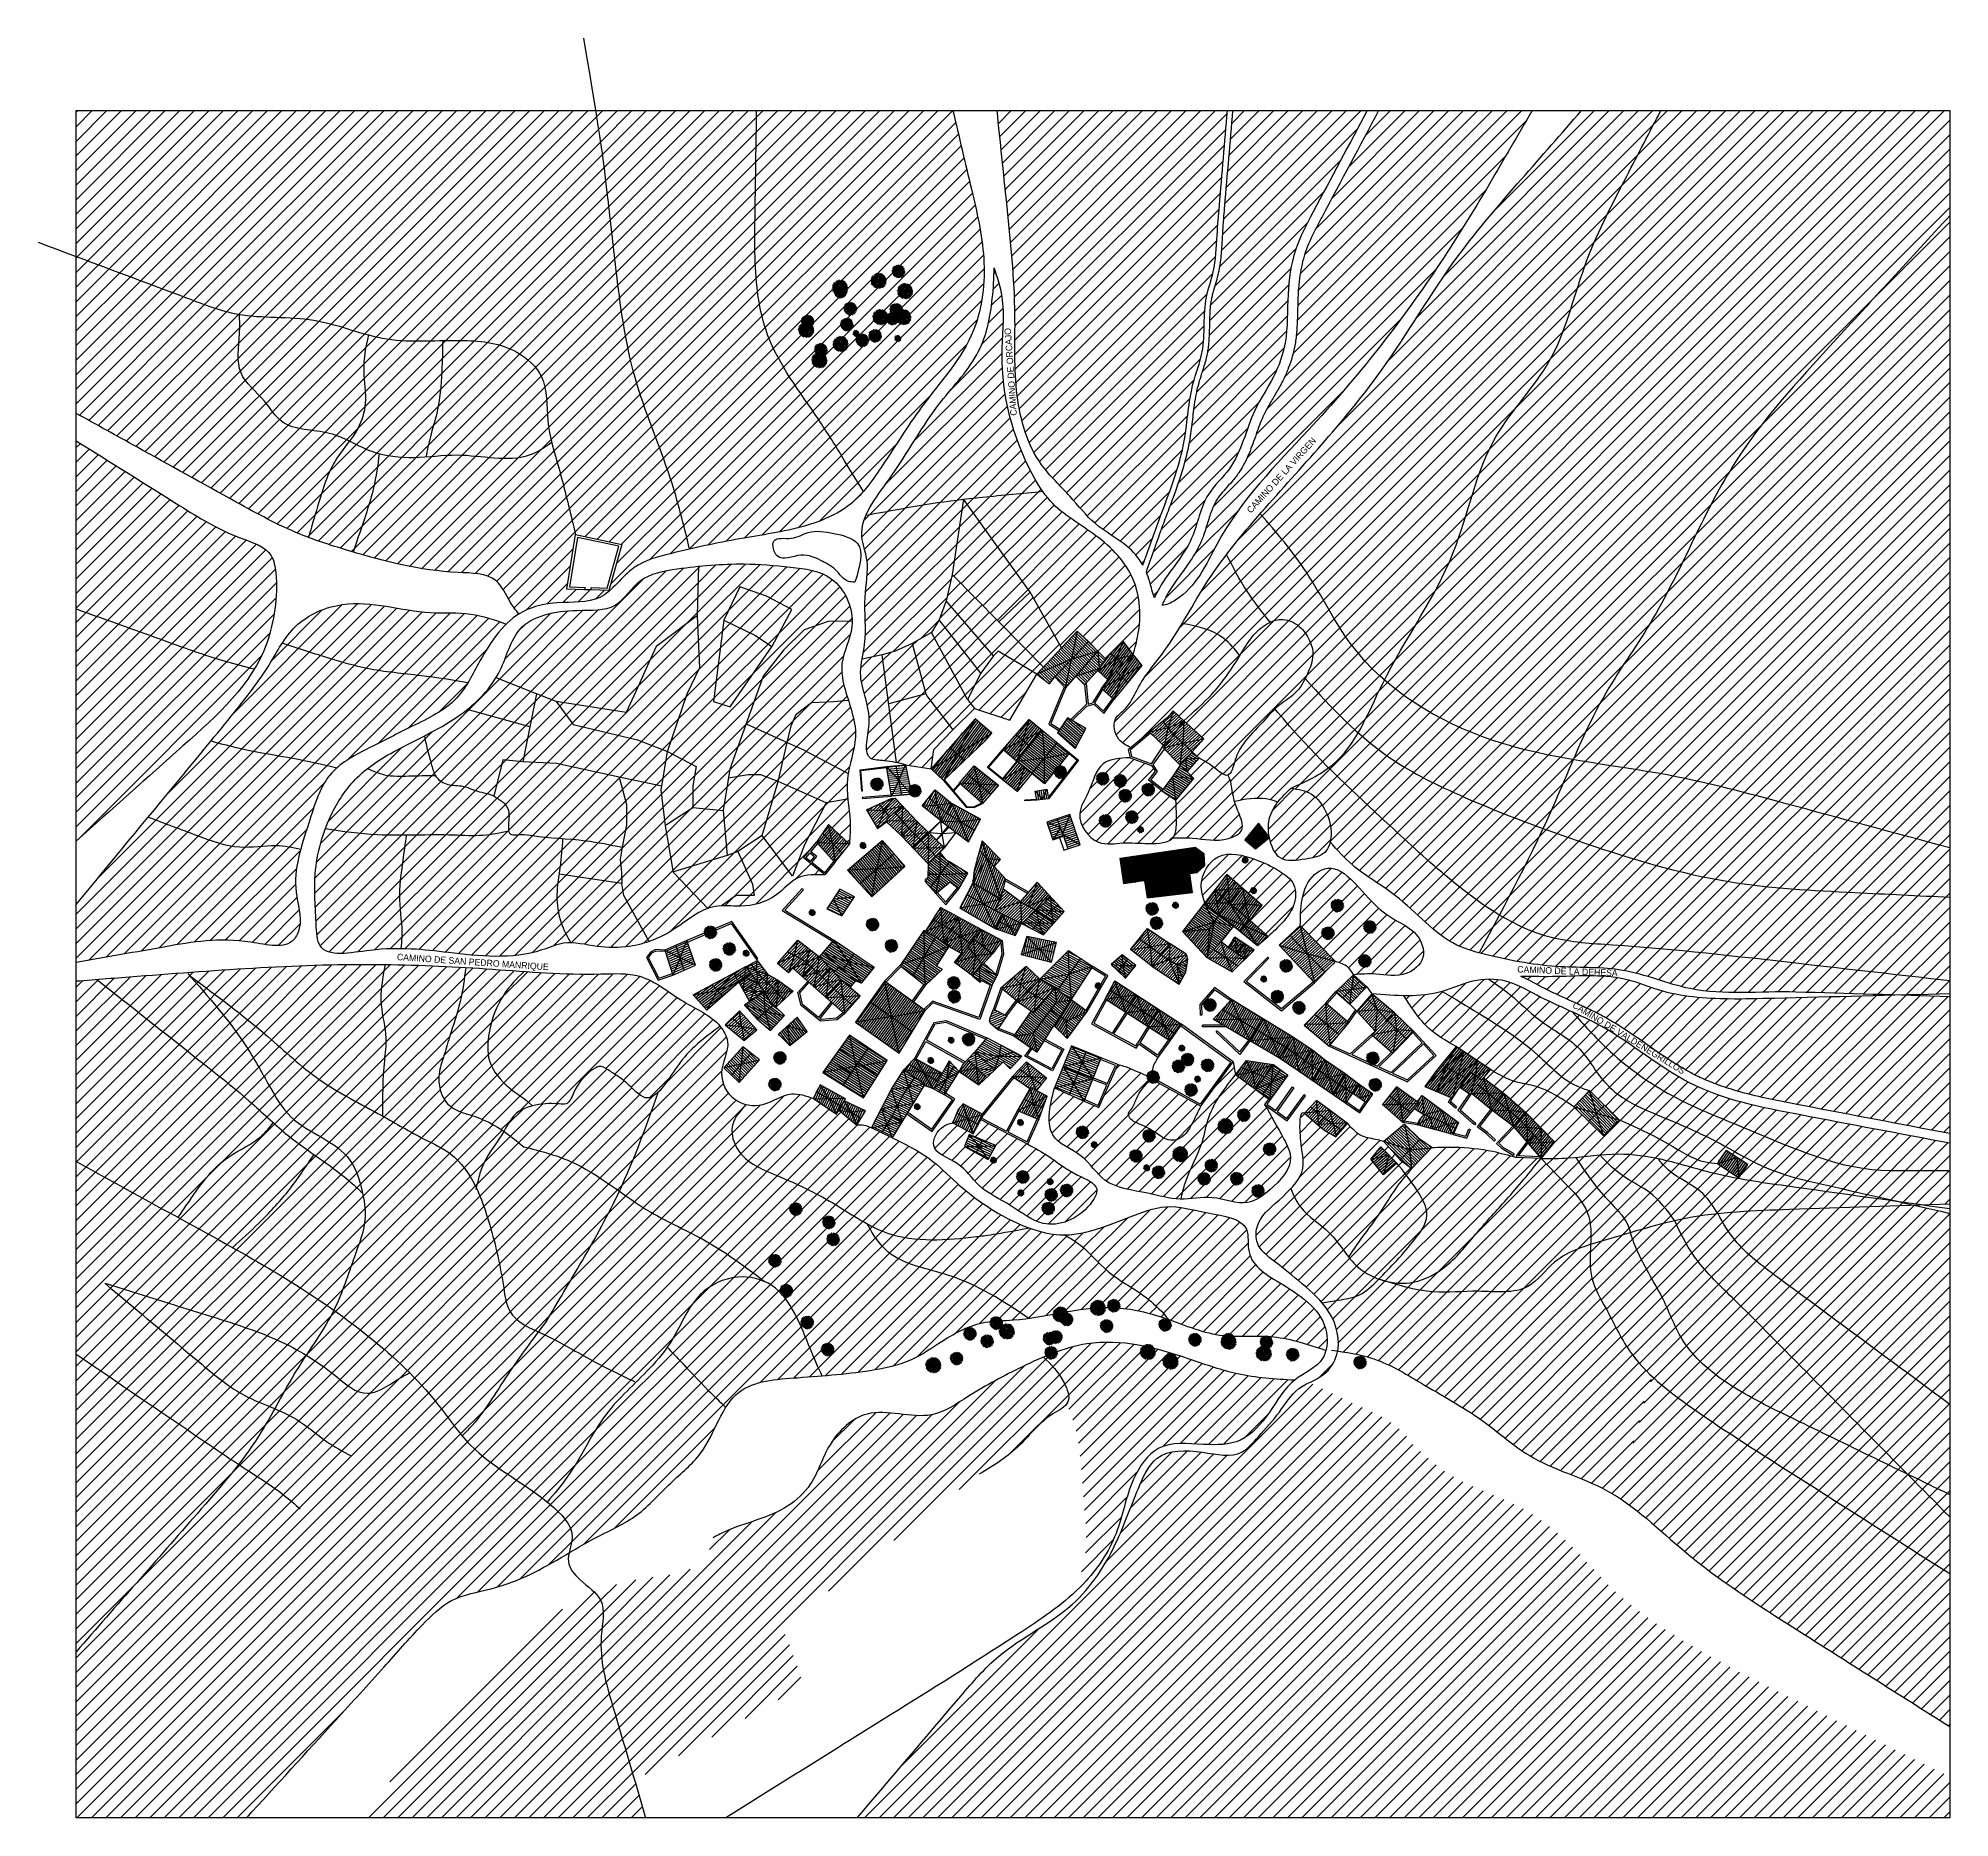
# Model space of a CAD drawing. Header units: metres. Extents: x 5990 to 6578, y 820 to 1368.
import ezdxf

# ---------------------------------------------------------------- set-up
doc = ezdxf.new("R2010")
doc.units = ezdxf.units.M
for name, color, linetype in [('_Arboles', 51, 'Continuous'), ('_Caminos', 2, 'Continuous'), ('_Contorno', 70, 'Continuous'), ('_Proyeccion1', 3, 'Continuous'), ('_Tejados', 2, 'Continuous'), ('_Tierras', 51, 'Continuous'), ('EP_CamposDeCultivo', 32, 'Continuous'), ('EP_ComunalPasto', 132, 'Continuous'), ('EP_Eras', 90, 'Continuous'), ('EP_Herrañes', 50, 'Continuous'), ('S_Textos', 2, 'Continuous')]:
    doc.layers.add(name, color=color, linetype=linetype)
doc.layers.add('_VG', color=6, linetype='Continuous', plot=False)
doc.layers.add('_VG2', color=3, linetype='Continuous', plot=False)
pattern_1 = [(45, (-72.2816, 0), (-2.245064, 2.245064), [])]
pattern_2 = [(234, (0, -1500), (0.51372579, -0.373243635), [])]
pattern_3 = [(222, (0, -1500), (0.424897935, -0.471896964), [])]
pattern_4 = [(227, (0, -1500), (0.4644096, -0.43306896), [])]
pattern_5 = [(231, (0, -1500), (0.493487686, -0.39961845), [])]
pattern_6 = [(229, (0, -1500), (0.479240583, -0.416597483), [])]
pattern_7 = [(242, (0, -1500), (0.56067172, -0.29811444), [])]
pattern_8 = [(240, (0, -1500), (0.54992613, -0.3175), [])]
pattern_9 = [(228, (0, -1500), (0.471896964, -0.424897935), [])]
pattern_10 = [(204, (0, -1500), (0.25827777, -0.580101366), [])]
pattern_11 = [(225, (0, -1500), (0.449012806, -0.449012806), [])]
pattern_12 = [(243, (0, -1500), (0.56578914, -0.28828397), [])]
pattern_13 = [(232, (0, -1500), (0.50038683, -0.390945037), [])]
pattern_14 = [(328, (0, -1500), (0.33649873, 0.53851054), [])]
pattern_15 = [(233, (0, -1500), (0.50713355, -0.38215254), [])]
pattern_16 = [(316, (0, -1500), (0.441108065, 0.456780773), [])]
pattern_17 = [(319, (0, -1500), (0.416597483, 0.479240583), [])]
pattern_18 = [(322, (0, -1500), (0.390945037, 0.50038683), [])]
pattern_19 = [(238, (0, -1500), (0.53851054, -0.33649873), [])]
pattern_20 = [(327, (0, -1500), (0.34584579, 0.53255581), [])]
pattern_21 = [(230, (0, -1500), (0.48643822, -0.40817013), [])]
pattern_22 = [(334, (0, -1500), (0.27836568, 0.57073422), [])]
pattern_23 = [(235, (0, -1500), (0.52016155, -0.364221037), [])]

msp = doc.modelspace()

# ---------------------------------------------------------------- texts
at = {"layer": 'S_Textos', "char_height": 2, "attachment_point": 1}
for s, width, insert, rotation in [('\\pxt3,21;{\\fAller Light|b0|i0|c0|p2;CAMINO DE ORCAJO}', 32.7767, (6288.86, 1251.46), 93.98874), ('\\pxt3,21;{\\fAller Light|b0|i0|c0|p2;CAMINO DE LA VIRGEN}', 32.7767, (6361.41, 1222.67), 47.86307), ('\\pxt3,21;{\\fAller Light|b0|i0|c0|p2;CAMINO DE SAN PEDRO MANRIQUE}', 57.8923, (6100.08, 1085.91), 356.16262), ('\\pxt3,21;{\\fAller Light|b0|i0|c0|p2;CAMINO DE LA DEHESA}', 32.7767, (6444.94, 1082.11), 357.75943), ('\\pxt3,21;{\\fAller Light|b0|i0|c0|p2;CAMINO DE VALDENEGRILLOS}', 49.0651, (6462.7, 1071.2), 328.57956)]:
    msp.add_mtext_dynamic_manual_height_columns(s, width=width, gutter_width=12.5, heights=[0], dxfattribs=dict(at, insert=insert, rotation=rotation))

# ---------------------------------------------------------------- hatches: boundary and pattern name
at = {"layer": '_Arboles'}
h = msp.add_hatch(dxfattribs=at)
h.set_pattern_fill('ANSI31', color=256, scale=0.041)
h.set_pattern_definition([(45, (2831.63309, 1212.76811), (-0.092047625, 0.092047625), [])])
h.paths.add_polyline_path([(6250.62, 1292.97), (6250.6, 1292.99), (6250.62, 1293.13), (6250.63, 1293.17), (6250.59, 1293.22), (6250.54, 1293.25), (6250.57, 1293.34), (6250.6, 1293.42), (6250.43, 1293.43), (6250.47, 1293.53), (6250.53, 1293.54), (6250.51, 1293.6), (6250.45, 1293.61), (6250.42, 1293.73), (6250.5, 1293.76), (6250.48, 1293.84), (6250.47, 1293.85), (6250.37, 1293.82), (6250.32, 1293.91), (6250.39, 1293.92), (6250.44, 1294), (6250.38, 1294.07), (6250.41, 1294.16), (6250.28, 1294.26), (6250.29, 1294.17), (6250.15, 1294.08), (6250.12, 1294.15), (6250.15, 1294.17), (6250.16, 1294.23), (6250.18, 1294.34), (6250.22, 1294.38), (6250.15, 1294.44), (6250.14, 1294.52), (6250.11, 1294.61), (6250.02, 1294.55), (6249.93, 1294.67), (6249.82, 1294.7), (6249.8, 1294.59), (6249.76, 1294.54), (6249.72, 1294.61), (6249.63, 1294.51), (6249.6, 1294.57), (6249.64, 1294.64), (6249.72, 1294.72), (6249.71, 1294.83), (6249.8, 1294.89), (6249.77, 1295.01), (6249.69, 1295.06), (6249.58, 1295.03), (6249.53, 1295.1), (6249.46, 1295.07), (6249.42, 1295.16), (6249.37, 1295.27), (6249.23, 1295.13), (6249.24, 1295.04), (6249.26, 1294.98), (6249.16, 1294.94), (6249.15, 1294.84), (6249.08, 1294.76), (6249.04, 1294.83), (6249.03, 1294.92), (6249.09, 1295.01), (6249.04, 1295.08), (6249.08, 1295.12), (6249.11, 1295.24), (6249.07, 1295.37), (6248.84, 1295.34), (6248.8, 1295.31), (6248.82, 1295.24), (6248.89, 1295.24), (6248.83, 1295.19), (6248.72, 1295.22), (6248.64, 1295.16), (6248.66, 1295.12), (6248.61, 1295.12), (6248.64, 1295.16), (6248.6, 1295.23), (6248.57, 1295.32), (6248.49, 1295.32), (6248.46, 1295.41), (6248.39, 1295.44), (6248.32, 1295.41), (6248.4, 1295.34), (6248.37, 1295.24), (6248.3, 1295.25), (6248.28, 1295.34), (6248.23, 1295.3), (6248.16, 1295.41), (6248.15, 1295.47), (6248.02, 1295.48), (6248.01, 1295.42), (6248.07, 1295.41), (6247.99, 1295.31), (6247.88, 1295.36), (6247.86, 1295.41), (6247.76, 1295.4), (6247.8, 1295.32), (6247.75, 1295.22), (6247.71, 1295.31), (6247.67, 1295.29), (6247.61, 1295.31), (6247.55, 1295.33), (6247.55, 1295.26), (6247.53, 1295.22), (6247.43, 1295.29), (6247.4, 1295.25), (6247.43, 1295.16), (6247.35, 1295.13), (6247.45, 1294.99), (6247.54, 1294.93), (6247.49, 1294.85), (6247.38, 1294.88), (6247.34, 1295.02), (6247.24, 1295.11), (6247.16, 1295.04), (6247.13, 1295.11), (6247.03, 1295.1), (6247.05, 1295.04), (6246.94, 1294.99), (6246.86, 1295), (6246.86, 1294.85), (6246.99, 1294.9), (6247.02, 1294.76), (6247.09, 1294.61), (6247.17, 1294.65), (6247.19, 1294.54), (6247.12, 1294.49), (6247.24, 1294.41), (6247.25, 1294.29), (6247.18, 1294.38), (6247.08, 1294.43), (6246.97, 1294.51), (6246.92, 1294.63), (6246.84, 1294.7), (6246.81, 1294.64), (6246.76, 1294.61), (6246.69, 1294.68), (6246.61, 1294.69), (6246.54, 1294.73), (6246.48, 1294.7), (6246.44, 1294.61), (6246.52, 1294.62), (6246.52, 1294.55), (6246.61, 1294.46), (6246.6, 1294.35), (6246.52, 1294.33), (6246.5, 1294.4), (6246.44, 1294.36), (6246.37, 1294.39), (6246.27, 1294.41), (6246.22, 1294.35), (6246.26, 1294.22), (6246.35, 1294.24), (6246.32, 1294.26), (6246.36, 1294.25), (6246.35, 1294.24), (6246.47, 1294.16), (6246.42, 1294.09), (6246.32, 1294.05), (6246.28, 1294.15), (6246.2, 1294.07), (6246.12, 1294.08), (6246.03, 1294.04), (6246.06, 1293.97), (6246.13, 1293.97), (6246.17, 1293.89), (6246.26, 1293.76), (6246.14, 1293.76), (6246.07, 1293.83), (6246, 1293.76), (6246.04, 1293.66), (6246.21, 1293.66), (6246.27, 1293.58), (6246.17, 1293.52), (6246.11, 1293.44), (6246, 1293.46), (6245.89, 1293.44), (6245.89, 1293.34), (6245.93, 1293.33), (6246.08, 1293.21), (6246.17, 1293.21), (6246.3, 1293.12), (6246.12, 1293.07), (6246.02, 1293.08), (6245.93, 1293.13), (6245.9, 1293.06), (6245.93, 1292.97), (6246.01, 1293.01), (6246.1, 1292.93), (6246.21, 1292.96), (6246.34, 1292.94), (6246.39, 1292.78), (6246.27, 1292.88), (6246.19, 1292.82), (6246.1, 1292.77), (6245.97, 1292.79), (6245.93, 1292.78), (6245.98, 1292.68), (6246.04, 1292.6), (6246.1, 1292.61), (6246.16, 1292.65), (6246.19, 1292.59), (6246.13, 1292.56), (6246.07, 1292.54), (6246.06, 1292.49), (6246.04, 1292.41), (6246.11, 1292.41), (6246.09, 1292.36), (6246.02, 1292.33), (6246.03, 1292.27), (6246.02, 1292.17), (6246.06, 1292.21), (6246.13, 1292.21), (6246.16, 1292.31), (6246.21, 1292.23), (6246.26, 1292.28), (6246.26, 1292.18), (6246.24, 1292.11), (6246.16, 1292.1), (6246.08, 1292.05), (6246.08, 1291.97), (6246.15, 1291.96), (6246.24, 1291.97), (6246.24, 1291.91), (6246.3, 1291.96), (6246.35, 1291.88), (6246.29, 1291.82), (6246.22, 1291.76), (6246.28, 1291.74), (6246.29, 1291.68), (6246.33, 1291.73), (6246.42, 1291.77), (6246.46, 1291.68), (6246.51, 1291.74), (6246.58, 1291.73), (6246.54, 1291.65), (6246.52, 1291.59), (6246.48, 1291.53), (6246.51, 1291.45), (6246.6, 1291.49), (6246.66, 1291.47), (6246.6, 1291.42), (6246.59, 1291.34), (6246.62, 1291.35), (6246.71, 1291.31), (6246.73, 1291.37), (6246.77, 1291.45), (6246.84, 1291.42), (6246.8, 1291.3), (6246.91, 1291.31), (6246.86, 1291.24), (6246.85, 1291.16), (6246.91, 1291.15), (6247.02, 1291.18), (6247.05, 1291.18), (6247.02, 1291.11), (6247.05, 1291.03), (6247.11, 1291.05), (6247.15, 1291.03), (6247.15, 1290.99), (6247.26, 1290.99), (6247.36, 1291.04), (6247.4, 1291.03), (6247.39, 1290.95), (6247.38, 1290.9), (6247.43, 1290.83), (6247.52, 1290.84), (6247.59, 1290.92), (6247.64, 1290.9), (6247.68, 1291), (6247.66, 1291.1), (6247.62, 1291.19), (6247.74, 1291.39), (6247.78, 1291.32), (6247.86, 1291.08), (6247.89, 1290.96), (6247.95, 1290.94), (6248.01, 1291.05), (6248.07, 1291.07), (6248.1, 1291.01), (6248.04, 1290.91), (6248.01, 1290.75), (6248.02, 1290.68), (6248.09, 1290.66), (6248.07, 1290.72), (6248.14, 1290.8), (6248.28, 1290.71), (6248.4, 1290.72), (6248.45, 1290.78), (6248.46, 1290.82), (6248.52, 1290.86), (6248.52, 1290.89), (6248.67, 1290.85), (6248.74, 1290.78), (6248.79, 1290.77), (6248.83, 1290.84), (6248.83, 1290.88), (6248.94, 1290.9), (6249.02, 1290.84), (6249.03, 1290.84), (6249.06, 1290.85), (6249.07, 1290.91), (6249.09, 1290.96), (6249.22, 1290.95), (6249.22, 1290.91), (6249.4, 1290.87), (6249.41, 1290.96), (6249.5, 1291.03), (6249.64, 1291.04), (6249.72, 1291.11), (6249.66, 1291.2), (6249.67, 1291.31), (6249.77, 1291.31), (6249.91, 1291.25), (6250, 1291.27), (6249.97, 1291.37), (6250.05, 1291.47), (6250.01, 1291.57), (6250.02, 1291.64), (6250.15, 1291.6), (6250.23, 1291.6), (6250.28, 1291.66), (6250.25, 1291.73), (6250.18, 1291.78), (6250.14, 1291.92), (6250.12, 1291.98), (6250.16, 1292.03), (6250.29, 1292.01), (6250.34, 1292.07), (6250.39, 1292.04), (6250.51, 1292.03), (6250.58, 1292.16), (6250.45, 1292.23), (6250.52, 1292.34), (6250.61, 1292.37), (6250.53, 1292.47), (6250.51, 1292.52), (6250.43, 1292.56), (6250.37, 1292.49), (6250.28, 1292.53), (6250.26, 1292.59), (6250.14, 1292.5), (6250.11, 1292.58), (6250.15, 1292.71), (6250.19, 1292.64), (6250.32, 1292.69), (6250.4, 1292.67), (6250.53, 1292.76), (6250.63, 1292.78), (6250.6, 1292.83), (6250.52, 1292.88), (6250.6, 1292.95)])
h.paths.add_polyline_path([(6248.17, 1293.58), (6248.05, 1293.64), (6248.11, 1293.67), (6248.08, 1293.79), (6247.9, 1293.79), (6247.78, 1293.82), (6247.78, 1293.91), (6247.84, 1293.94), (6247.9, 1293.91), (6247.99, 1293.91), (6248.02, 1294.03), (6248.08, 1294.09), (6248.14, 1294.12), (6248.26, 1294.12), (6248.41, 1294.09), (6248.32, 1293.97), (6248.23, 1293.94), (6248.29, 1293.85), (6248.29, 1293.7)], flags=16)
h.paths.add_polyline_path([(6247.95, 1292.27), (6248.05, 1292.19), (6247.95, 1292.12), (6247.88, 1292.04), (6247.93, 1291.94), (6247.95, 1291.86), (6247.75, 1291.86), (6247.72, 1292.01), (6247.64, 1292.04), (6247.67, 1292.17), (6247.62, 1292.3), (6247.67, 1292.35), (6247.72, 1292.37), (6247.75, 1292.24), (6247.88, 1292.14)], flags=16)
h.paths.add_polyline_path([(6249, 1292.37), (6249.06, 1292.4), (6249.13, 1292.37), (6249.21, 1292.37), (6249.24, 1292.49), (6249.3, 1292.55), (6249.37, 1292.58), (6249.48, 1292.58), (6249.64, 1292.55), (6249.54, 1292.43), (6249.46, 1292.4), (6249.51, 1292.31), (6249.51, 1292.16), (6249.4, 1292.04), (6249.27, 1292.1), (6249.33, 1292.13), (6249.3, 1292.25), (6249.13, 1292.25), (6249, 1292.28)], flags=16)
h.paths.add_polyline_path([(6249.54, 1293.71), (6249.57, 1293.84), (6249.51, 1293.96), (6249.57, 1294.02), (6249.62, 1294.04), (6249.64, 1293.91), (6249.77, 1293.81), (6249.85, 1293.94), (6249.95, 1293.86), (6249.85, 1293.79), (6249.77, 1293.71), (6249.82, 1293.61), (6249.85, 1293.53), (6249.64, 1293.53), (6249.62, 1293.68)], flags=16)
h = msp.add_hatch(dxfattribs=at)
h.set_pattern_fill('ANSI31', color=256, scale=0.041)
h.set_pattern_definition([(45, (2837.51666, 1196.49352), (-0.092047625, 0.092047625), [])])
h.paths.add_polyline_path([(6256.37, 1296.38), (6256.33, 1296.38), (6256.18, 1296.43), (6256.11, 1296.41), (6255.98, 1296.45), (6256.11, 1296.53), (6256.2, 1296.55), (6256.28, 1296.53), (6256.28, 1296.6), (6256.23, 1296.66), (6256.18, 1296.61), (6256.09, 1296.65), (6256.01, 1296.6), (6255.9, 1296.58), (6255.82, 1296.69), (6255.95, 1296.65), (6255.99, 1296.71), (6256.05, 1296.78), (6256.16, 1296.79), (6256.19, 1296.81), (6256.12, 1296.88), (6256.05, 1296.93), (6256.01, 1296.9), (6255.97, 1296.86), (6255.93, 1296.9), (6255.97, 1296.93), (6256.01, 1296.96), (6256.01, 1297.01), (6256, 1297.08), (6255.95, 1297.06), (6255.95, 1297.1), (6256, 1297.14), (6255.97, 1297.19), (6255.95, 1297.27), (6255.94, 1297.23), (6255.88, 1297.21), (6255.88, 1297.12), (6255.82, 1297.18), (6255.79, 1297.12), (6255.77, 1297.2), (6255.77, 1297.26), (6255.82, 1297.29), (6255.87, 1297.35), (6255.86, 1297.42), (6255.79, 1297.4), (6255.73, 1297.37), (6255.71, 1297.42), (6255.68, 1297.36), (6255.62, 1297.42), (6255.65, 1297.48), (6255.69, 1297.54), (6255.64, 1297.54), (6255.62, 1297.59), (6255.6, 1297.54), (6255.53, 1297.49), (6255.48, 1297.54), (6255.45, 1297.49), (6255.4, 1297.47), (6255.41, 1297.54), (6255.41, 1297.6), (6255.42, 1297.66), (6255.38, 1297.72), (6255.32, 1297.66), (6255.27, 1297.66), (6255.3, 1297.72), (6255.29, 1297.78), (6255.27, 1297.77), (6255.19, 1297.77), (6255.19, 1297.72), (6255.17, 1297.64), (6255.11, 1297.65), (6255.11, 1297.76), (6255.03, 1297.72), (6255.05, 1297.79), (6255.04, 1297.85), (6254.99, 1297.84), (6254.91, 1297.8), (6254.88, 1297.79), (6254.89, 1297.84), (6254.84, 1297.9), (6254.8, 1297.87), (6254.76, 1297.87), (6254.75, 1297.91), (6254.66, 1297.88), (6254.6, 1297.82), (6254.56, 1297.82), (6254.55, 1297.87), (6254.55, 1297.92), (6254.49, 1297.97), (6254.42, 1297.93), (6254.38, 1297.84), (6254.34, 1297.85), (6254.33, 1297.77), (6254.38, 1297.69), (6254.43, 1297.63), (6254.39, 1297.44), (6254.34, 1297.48), (6254.21, 1297.65), (6254.16, 1297.74), (6254.11, 1297.74), (6254.09, 1297.64), (6254.05, 1297.61), (6254, 1297.64), (6254.03, 1297.74), (6254.01, 1297.87), (6253.98, 1297.92), (6253.92, 1297.92), (6253.95, 1297.88), (6253.92, 1297.8), (6253.78, 1297.84), (6253.69, 1297.8), (6253.67, 1297.74), (6253.67, 1297.7), (6253.64, 1297.65), (6253.64, 1297.63), (6253.51, 1297.62), (6253.44, 1297.66), (6253.4, 1297.66), (6253.39, 1297.59), (6253.4, 1297.56), (6253.31, 1297.51), (6253.23, 1297.54), (6253.22, 1297.54), (6253.2, 1297.52), (6253.21, 1297.47), (6253.21, 1297.42), (6253.1, 1297.4), (6253.1, 1297.43), (6252.94, 1297.42), (6252.95, 1297.34), (6252.9, 1297.26), (6252.8, 1297.21), (6252.75, 1297.14), (6252.82, 1297.09), (6252.84, 1297), (6252.76, 1296.97), (6252.64, 1296.99), (6252.57, 1296.94), (6252.62, 1296.87), (6252.58, 1296.77), (6252.64, 1296.71), (6252.65, 1296.65), (6252.54, 1296.64), (6252.47, 1296.62), (6252.45, 1296.56), (6252.49, 1296.51), (6252.57, 1296.49), (6252.63, 1296.39), (6252.66, 1296.35), (6252.64, 1296.3), (6252.54, 1296.28), (6252.51, 1296.22), (6252.46, 1296.23), (6252.37, 1296.2), (6252.34, 1296.09), (6252.47, 1296.06), (6252.44, 1295.95), (6252.37, 1295.91), (6252.47, 1295.85), (6252.49, 1295.82), (6252.57, 1295.81), (6252.59, 1295.88), (6252.68, 1295.88), (6252.71, 1295.83), (6252.78, 1295.93), (6252.83, 1295.88), (6252.83, 1295.76), (6252.78, 1295.81), (6252.69, 1295.73), (6252.62, 1295.73), (6252.54, 1295.62), (6252.47, 1295.58), (6252.5, 1295.55), (6252.58, 1295.53), (6252.54, 1295.45), (6252.52, 1295.44), (6252.54, 1295.42), (6252.57, 1295.31), (6252.57, 1295.27), (6252.62, 1295.25), (6252.66, 1295.23), (6252.66, 1295.16), (6252.66, 1295.09), (6252.8, 1295.12), (6252.79, 1295.03), (6252.75, 1295.01), (6252.78, 1294.97), (6252.82, 1294.97), (6252.88, 1294.89), (6252.82, 1294.84), (6252.87, 1294.78), (6252.87, 1294.78), (6252.94, 1294.83), (6253.01, 1294.77), (6252.96, 1294.74), (6252.94, 1294.66), (6253, 1294.63), (6253, 1294.54), (6253.13, 1294.51), (6253.1, 1294.57), (6253.19, 1294.68), (6253.23, 1294.63), (6253.21, 1294.61), (6253.22, 1294.56), (6253.23, 1294.47), (6253.21, 1294.42), (6253.28, 1294.39), (6253.31, 1294.34), (6253.35, 1294.27), (6253.41, 1294.34), (6253.51, 1294.27), (6253.61, 1294.27), (6253.6, 1294.36), (6253.62, 1294.42), (6253.66, 1294.37), (6253.71, 1294.47), (6253.75, 1294.44), (6253.73, 1294.37), (6253.7, 1294.28), (6253.73, 1294.21), (6253.67, 1294.13), (6253.73, 1294.04), (6253.81, 1294.02), (6253.89, 1294.08), (6253.94, 1294.04), (6253.99, 1294.08), (6254.05, 1294.01), (6254.12, 1293.94), (6254.19, 1294.09), (6254.16, 1294.16), (6254.13, 1294.2), (6254.2, 1294.26), (6254.18, 1294.34), (6254.21, 1294.42), (6254.26, 1294.38), (6254.29, 1294.31), (6254.27, 1294.22), (6254.33, 1294.18), (6254.31, 1294.14), (6254.31, 1294.04), (6254.38, 1293.94), (6254.56, 1294.03), (6254.58, 1294.06), (6254.54, 1294.11), (6254.49, 1294.09), (6254.52, 1294.15), (6254.62, 1294.15), (6254.66, 1294.22), (6254.64, 1294.24), (6254.68, 1294.26), (6254.66, 1294.22), (6254.71, 1294.18), (6254.76, 1294.11), (6254.83, 1294.14), (6254.87, 1294.07), (6254.94, 1294.06), (6254.98, 1294.11), (6254.9, 1294.14), (6254.9, 1294.23), (6254.96, 1294.23), (6254.99, 1294.17), (6255.03, 1294.21), (6255.11, 1294.15), (6255.14, 1294.1), (6255.24, 1294.13), (6255.23, 1294.18), (6255.18, 1294.17), (6255.22, 1294.27), (6255.32, 1294.26), (6255.34, 1294.23), (6255.42, 1294.26), (6255.37, 1294.31), (6255.39, 1294.41), (6255.44, 1294.34), (6255.46, 1294.37), (6255.52, 1294.37), (6255.57, 1294.37), (6255.55, 1294.42), (6255.56, 1294.47), (6255.65, 1294.44), (6255.67, 1294.47), (6255.62, 1294.54), (6255.67, 1294.58), (6255.56, 1294.66), (6255.48, 1294.69), (6255.49, 1294.77), (6255.59, 1294.77), (6255.66, 1294.67), (6255.76, 1294.63), (6255.8, 1294.7), (6255.84, 1294.65), (6255.92, 1294.69), (6255.89, 1294.73), (6255.96, 1294.8), (6256.03, 1294.82), (6256, 1294.93), (6255.9, 1294.86), (6255.84, 1294.96), (6255.74, 1295.06), (6255.69, 1295.01), (6255.65, 1295.09), (6255.69, 1295.15), (6255.57, 1295.18), (6255.54, 1295.27), (6255.62, 1295.22), (6255.71, 1295.21), (6255.82, 1295.17), (6255.89, 1295.09), (6255.97, 1295.05), (6255.97, 1295.11), (6256.01, 1295.15), (6256.08, 1295.11), (6256.15, 1295.12), (6256.22, 1295.11), (6256.25, 1295.15), (6256.26, 1295.23), (6256.2, 1295.2), (6256.18, 1295.26), (6256.09, 1295.3), (6256.07, 1295.39), (6256.12, 1295.43), (6256.16, 1295.38), (6256.2, 1295.43), (6256.26, 1295.42), (6256.34, 1295.43), (6256.37, 1295.5), (6256.3, 1295.59), (6256.24, 1295.54), (6256.27, 1295.54), (6256.23, 1295.54), (6256.24, 1295.54), (6256.12, 1295.58), (6256.14, 1295.65), (6256.21, 1295.7), (6256.27, 1295.64), (6256.31, 1295.72), (6256.38, 1295.73), (6256.43, 1295.79), (6256.39, 1295.84), (6256.34, 1295.82), (6256.29, 1295.87), (6256.18, 1295.95), (6256.28, 1295.98), (6256.35, 1295.95), (6256.39, 1296.02), (6256.33, 1296.08), (6256.2, 1296.05), (6256.12, 1296.09), (6256.19, 1296.16), (6256.22, 1296.24), (6256.31, 1296.26), (6256.39, 1296.3)])
h.paths.add_polyline_path([(6253.67, 1296.08), (6253.41, 1296), (6253.26, 1296.03), (6253.13, 1296.05), (6253.08, 1296.18), (6253.03, 1296.21), (6253.18, 1296.28), (6253.33, 1296.23), (6253.26, 1296.15), (6253.44, 1296.05), (6253.54, 1296.15)], flags=16)
h.paths.add_polyline_path([(6254.47, 1296.87), (6254.45, 1297.07), (6254.43, 1297.15), (6254.51, 1297.26), (6254.64, 1297.26), (6254.7, 1297.22), (6254.68, 1297.13), (6254.54, 1297.11), (6254.6, 1297.02), (6254.6, 1296.87)], flags=16)
h.paths.add_polyline_path([(6253.5, 1295.83), (6253.41, 1295.71), (6253.32, 1295.68), (6253.38, 1295.59), (6253.38, 1295.44), (6253.26, 1295.32), (6253.14, 1295.38), (6253.2, 1295.41), (6253.17, 1295.53), (6252.99, 1295.53), (6252.87, 1295.56), (6252.87, 1295.65), (6252.93, 1295.68), (6252.99, 1295.65), (6253.08, 1295.65), (6253.11, 1295.77), (6253.17, 1295.83), (6253.23, 1295.86), (6253.35, 1295.86)], flags=16)
h.paths.add_polyline_path([(6255.11, 1295.54), (6255.28, 1295.54), (6255.34, 1295.56), (6255.38, 1295.6), (6255.34, 1295.67), (6255.3, 1295.73), (6255.41, 1295.77), (6255.49, 1295.71), (6255.51, 1295.64), (6255.58, 1295.62), (6255.66, 1295.62), (6255.72, 1295.62), (6255.6, 1295.56), (6255.7, 1295.52), (6255.7, 1295.5), (6255.64, 1295.45), (6255.53, 1295.47), (6255.49, 1295.47), (6255.38, 1295.47), (6255.3, 1295.43), (6255.17, 1295.43), (6255.09, 1295.5)], flags=16)
h.paths.add_polyline_path([(6254.46, 1295.08), (6254.49, 1294.95), (6254.62, 1294.85), (6254.7, 1294.97), (6254.8, 1294.9), (6254.7, 1294.82), (6254.62, 1294.74), (6254.67, 1294.64), (6254.7, 1294.56), (6254.49, 1294.56), (6254.46, 1294.72), (6254.39, 1294.74), (6254.41, 1294.87), (6254.36, 1295), (6254.41, 1295.05)], flags=16)
h.paths.add_polyline_path([(6253.65, 1294.99), (6253.74, 1294.93), (6253.71, 1294.84), (6253.59, 1294.84), (6253.56, 1294.75), (6253.44, 1294.75), (6253.41, 1294.78), (6253.44, 1294.87), (6253.47, 1294.93), (6253.53, 1294.93), (6253.56, 1294.9)], flags=16)
h = msp.add_hatch(dxfattribs=at)
h.set_pattern_fill('ANSI31', color=256, scale=0.041)
h.set_pattern_definition([(45, (2819.76791, 1210.64412), (-0.092047625, 0.092047625), [])])
h.paths.add_polyline_path([(6238.76, 1290.84), (6238.74, 1290.87), (6238.76, 1291), (6238.76, 1291.05), (6238.72, 1291.1), (6238.68, 1291.13), (6238.71, 1291.21), (6238.73, 1291.29), (6238.56, 1291.3), (6238.61, 1291.41), (6238.66, 1291.41), (6238.64, 1291.48), (6238.59, 1291.48), (6238.56, 1291.6), (6238.64, 1291.64), (6238.61, 1291.72), (6238.6, 1291.72), (6238.5, 1291.69), (6238.46, 1291.79), (6238.52, 1291.8), (6238.57, 1291.88), (6238.51, 1291.94), (6238.55, 1292.04), (6238.41, 1292.13), (6238.42, 1292.05), (6238.28, 1291.96), (6238.25, 1292.03), (6238.29, 1292.05), (6238.29, 1292.11), (6238.32, 1292.22), (6238.36, 1292.26), (6238.28, 1292.32), (6238.27, 1292.39), (6238.25, 1292.48), (6238.16, 1292.42), (6238.07, 1292.54), (6237.96, 1292.58), (6237.94, 1292.47), (6237.89, 1292.42), (6237.86, 1292.49), (6237.77, 1292.39), (6237.73, 1292.45), (6237.78, 1292.51), (6237.85, 1292.6), (6237.84, 1292.7), (6237.94, 1292.77), (6237.9, 1292.89), (6237.83, 1292.94), (6237.71, 1292.91), (6237.67, 1292.97), (6237.6, 1292.94), (6237.56, 1293.04), (6237.5, 1293.15), (6237.37, 1293), (6237.38, 1292.92), (6237.4, 1292.86), (6237.29, 1292.82), (6237.28, 1292.71), (6237.21, 1292.64), (6237.17, 1292.71), (6237.17, 1292.8), (6237.22, 1292.89), (6237.17, 1292.96), (6237.22, 1293), (6237.24, 1293.11), (6237.21, 1293.24), (6236.97, 1293.21), (6236.94, 1293.19), (6236.96, 1293.12), (6237.02, 1293.12), (6236.96, 1293.06), (6236.85, 1293.1), (6236.78, 1293.03), (6236.8, 1293), (6236.74, 1293), (6236.78, 1293.03), (6236.73, 1293.1), (6236.7, 1293.19), (6236.62, 1293.19), (6236.6, 1293.28), (6236.53, 1293.32), (6236.46, 1293.28), (6236.54, 1293.21), (6236.5, 1293.12), (6236.44, 1293.13), (6236.42, 1293.22), (6236.36, 1293.18), (6236.3, 1293.28), (6236.28, 1293.35), (6236.15, 1293.36), (6236.15, 1293.3), (6236.21, 1293.29), (6236.12, 1293.19), (6236.02, 1293.23), (6236, 1293.28), (6235.89, 1293.27), (6235.93, 1293.2), (6235.88, 1293.1), (6235.85, 1293.19), (6235.81, 1293.16), (6235.74, 1293.19), (6235.68, 1293.21), (6235.69, 1293.14), (6235.66, 1293.09), (6235.57, 1293.16), (6235.54, 1293.13), (6235.56, 1293.04), (6235.49, 1293.01), (6235.59, 1292.87), (6235.67, 1292.81), (6235.62, 1292.73), (6235.52, 1292.75), (6235.47, 1292.9), (6235.37, 1292.98), (6235.3, 1292.92), (6235.27, 1292.99), (6235.17, 1292.98), (6235.19, 1292.92), (6235.08, 1292.86), (6234.99, 1292.87), (6234.99, 1292.73), (6235.12, 1292.77), (6235.15, 1292.64), (6235.23, 1292.49), (6235.3, 1292.53), (6235.32, 1292.41), (6235.25, 1292.36), (6235.38, 1292.28), (6235.38, 1292.16), (6235.32, 1292.26), (6235.21, 1292.3), (6235.1, 1292.38), (6235.05, 1292.5), (6234.98, 1292.58), (6234.95, 1292.52), (6234.89, 1292.49), (6234.83, 1292.56), (6234.75, 1292.57), (6234.67, 1292.61), (6234.62, 1292.58), (6234.58, 1292.49), (6234.65, 1292.5), (6234.65, 1292.42), (6234.74, 1292.34), (6234.74, 1292.23), (6234.66, 1292.21), (6234.63, 1292.28), (6234.57, 1292.23), (6234.5, 1292.27), (6234.41, 1292.29), (6234.35, 1292.22), (6234.39, 1292.09), (6234.48, 1292.12), (6234.45, 1292.14), (6234.49, 1292.13), (6234.48, 1292.12), (6234.61, 1292.04), (6234.56, 1291.97), (6234.46, 1291.93), (6234.41, 1292.02), (6234.33, 1291.94), (6234.26, 1291.96), (6234.17, 1291.91), (6234.2, 1291.84), (6234.26, 1291.85), (6234.3, 1291.77), (6234.4, 1291.64), (6234.28, 1291.64), (6234.21, 1291.7), (6234.13, 1291.64), (6234.17, 1291.54), (6234.34, 1291.53), (6234.41, 1291.46), (6234.31, 1291.4), (6234.24, 1291.32), (6234.13, 1291.34), (6234.03, 1291.32), (6234.02, 1291.21), (6234.06, 1291.21), (6234.21, 1291.09), (6234.31, 1291.09), (6234.44, 1290.99), (6234.26, 1290.94), (6234.15, 1290.96), (6234.06, 1291.01), (6234.04, 1290.94), (6234.07, 1290.84), (6234.15, 1290.89), (6234.24, 1290.81), (6234.35, 1290.83), (6234.48, 1290.82), (6234.52, 1290.66), (6234.4, 1290.75), (6234.33, 1290.69), (6234.24, 1290.64), (6234.1, 1290.67), (6234.06, 1290.65), (6234.11, 1290.56), (6234.17, 1290.47), (6234.23, 1290.49), (6234.3, 1290.52), (6234.32, 1290.46), (6234.27, 1290.43), (6234.21, 1290.42), (6234.19, 1290.37), (6234.17, 1290.28), (6234.25, 1290.29), (6234.22, 1290.24), (6234.16, 1290.21), (6234.16, 1290.14), (6234.16, 1290.04), (6234.19, 1290.09), (6234.26, 1290.09), (6234.3, 1290.19), (6234.34, 1290.1), (6234.39, 1290.16), (6234.4, 1290.06), (6234.37, 1289.98), (6234.3, 1289.97), (6234.22, 1289.92), (6234.21, 1289.85), (6234.29, 1289.84), (6234.37, 1289.85), (6234.38, 1289.78), (6234.43, 1289.84), (6234.49, 1289.75), (6234.42, 1289.69), (6234.36, 1289.63), (6234.42, 1289.61), (6234.42, 1289.56), (6234.47, 1289.61), (6234.56, 1289.64), (6234.59, 1289.56), (6234.65, 1289.61), (6234.71, 1289.61), (6234.67, 1289.53), (6234.65, 1289.47), (6234.62, 1289.4), (6234.64, 1289.32), (6234.73, 1289.37), (6234.79, 1289.35), (6234.73, 1289.29), (6234.73, 1289.21), (6234.75, 1289.22), (6234.84, 1289.19), (6234.86, 1289.25), (6234.91, 1289.33), (6234.97, 1289.3), (6234.94, 1289.17), (6235.04, 1289.19), (6234.99, 1289.12), (6234.98, 1289.04), (6235.04, 1289.03), (6235.15, 1289.05), (6235.19, 1289.05), (6235.16, 1288.99), (6235.19, 1288.91), (6235.25, 1288.92), (6235.29, 1288.91), (6235.29, 1288.86), (6235.4, 1288.87), (6235.49, 1288.91), (6235.53, 1288.9), (6235.53, 1288.83), (6235.51, 1288.77), (6235.56, 1288.7), (6235.66, 1288.72), (6235.73, 1288.8), (6235.77, 1288.78), (6235.82, 1288.87), (6235.8, 1288.98), (6235.75, 1289.06), (6235.87, 1289.27), (6235.91, 1289.2), (6236, 1288.96), (6236.02, 1288.83), (6236.09, 1288.82), (6236.14, 1288.93), (6236.2, 1288.94), (6236.24, 1288.89), (6236.17, 1288.78), (6236.14, 1288.63), (6236.16, 1288.56), (6236.23, 1288.54), (6236.2, 1288.6), (6236.27, 1288.68), (6236.42, 1288.58), (6236.54, 1288.6), (6236.58, 1288.65), (6236.59, 1288.7), (6236.65, 1288.74), (6236.66, 1288.77), (6236.81, 1288.72), (6236.87, 1288.66), (6236.92, 1288.64), (6236.96, 1288.72), (6236.96, 1288.75), (6237.08, 1288.78), (6237.16, 1288.72), (6237.17, 1288.72), (6237.2, 1288.72), (6237.21, 1288.79), (6237.23, 1288.84), (6237.36, 1288.82), (6237.35, 1288.79), (6237.54, 1288.75), (6237.55, 1288.83), (6237.63, 1288.9), (6237.78, 1288.92), (6237.85, 1288.99), (6237.79, 1289.08), (6237.81, 1289.18), (6237.91, 1289.18), (6238.04, 1289.12), (6238.13, 1289.15), (6238.11, 1289.25), (6238.19, 1289.35), (6238.14, 1289.44), (6238.15, 1289.51), (6238.29, 1289.48), (6238.37, 1289.48), (6238.41, 1289.53), (6238.38, 1289.61), (6238.31, 1289.66), (6238.28, 1289.8), (6238.26, 1289.86), (6238.29, 1289.91), (6238.42, 1289.89), (6238.48, 1289.95), (6238.53, 1289.91), (6238.65, 1289.91), (6238.72, 1290.03), (6238.59, 1290.11), (6238.66, 1290.22), (6238.75, 1290.25), (6238.66, 1290.35), (6238.64, 1290.39), (6238.57, 1290.43), (6238.51, 1290.37), (6238.41, 1290.4), (6238.4, 1290.46), (6238.28, 1290.38), (6238.24, 1290.46), (6238.28, 1290.59), (6238.32, 1290.51), (6238.46, 1290.57), (6238.54, 1290.54), (6238.66, 1290.64), (6238.77, 1290.66), (6238.74, 1290.7), (6238.66, 1290.76), (6238.73, 1290.83)])
h.paths.add_polyline_path([(6236.31, 1291.45), (6236.18, 1291.51), (6236.24, 1291.54), (6236.21, 1291.67), (6236.03, 1291.67), (6235.91, 1291.7), (6235.91, 1291.78), (6235.97, 1291.81), (6236.03, 1291.78), (6236.12, 1291.78), (6236.15, 1291.91), (6236.21, 1291.97), (6236.28, 1292), (6236.39, 1292), (6236.55, 1291.97), (6236.45, 1291.84), (6236.36, 1291.81), (6236.42, 1291.72), (6236.42, 1291.57)], flags=16)
h.paths.add_polyline_path([(6236.09, 1290.15), (6236.19, 1290.07), (6236.09, 1289.99), (6236.01, 1289.91), (6236.06, 1289.81), (6236.09, 1289.74), (6235.88, 1289.74), (6235.86, 1289.89), (6235.78, 1289.91), (6235.81, 1290.04), (6235.75, 1290.17), (6235.81, 1290.22), (6235.86, 1290.25), (6235.88, 1290.12), (6236.01, 1290.02)], flags=16)
h.paths.add_polyline_path([(6237.14, 1290.25), (6237.2, 1290.28), (6237.26, 1290.25), (6237.35, 1290.25), (6237.38, 1290.37), (6237.44, 1290.43), (6237.5, 1290.46), (6237.62, 1290.46), (6237.77, 1290.43), (6237.68, 1290.31), (6237.59, 1290.28), (6237.65, 1290.19), (6237.65, 1290.04), (6237.53, 1289.92), (6237.41, 1289.98), (6237.47, 1290.01), (6237.44, 1290.13), (6237.26, 1290.13), (6237.14, 1290.16)], flags=16)
h.paths.add_polyline_path([(6237.67, 1291.58), (6237.7, 1291.71), (6237.65, 1291.84), (6237.7, 1291.89), (6237.75, 1291.92), (6237.78, 1291.79), (6237.91, 1291.69), (6237.98, 1291.81), (6238.08, 1291.74), (6237.98, 1291.66), (6237.91, 1291.58), (6237.96, 1291.48), (6237.98, 1291.4), (6237.78, 1291.4), (6237.75, 1291.56)], flags=16)
h = msp.add_hatch(dxfattribs=at)
h.set_pattern_fill('ANSI31', color=256, scale=0.041)
h.set_pattern_definition([(45, (2819.64092, 1190.22867), (-0.092047625, 0.092047625), [])])
h.paths.add_polyline_path([(6238.49, 1290.12), (6238.46, 1290.11), (6238.31, 1290.17), (6238.23, 1290.14), (6238.11, 1290.18), (6238.23, 1290.27), (6238.32, 1290.28), (6238.41, 1290.27), (6238.41, 1290.33), (6238.36, 1290.4), (6238.31, 1290.34), (6238.21, 1290.38), (6238.13, 1290.33), (6238.03, 1290.31), (6237.95, 1290.43), (6238.07, 1290.38), (6238.11, 1290.45), (6238.17, 1290.51), (6238.28, 1290.53), (6238.31, 1290.55), (6238.25, 1290.61), (6238.18, 1290.66), (6238.13, 1290.63), (6238.09, 1290.59), (6238.06, 1290.63), (6238.09, 1290.67), (6238.13, 1290.7), (6238.13, 1290.74), (6238.13, 1290.81), (6238.07, 1290.79), (6238.08, 1290.84), (6238.12, 1290.88), (6238.1, 1290.93), (6238.08, 1291.01), (6238.06, 1290.96), (6238.01, 1290.94), (6238.01, 1290.86), (6237.95, 1290.91), (6237.92, 1290.86), (6237.89, 1290.93), (6237.89, 1291), (6237.95, 1291.03), (6238, 1291.09), (6237.98, 1291.15), (6237.92, 1291.14), (6237.85, 1291.11), (6237.83, 1291.16), (6237.8, 1291.1), (6237.74, 1291.15), (6237.78, 1291.21), (6237.81, 1291.28), (6237.76, 1291.28), (6237.74, 1291.32), (6237.72, 1291.27), (6237.66, 1291.22), (6237.6, 1291.28), (6237.58, 1291.22), (6237.52, 1291.21), (6237.53, 1291.28), (6237.53, 1291.34), (6237.55, 1291.39), (6237.5, 1291.45), (6237.45, 1291.39), (6237.39, 1291.39), (6237.43, 1291.45), (6237.41, 1291.52), (6237.39, 1291.5), (6237.31, 1291.51), (6237.31, 1291.45), (6237.3, 1291.38), (6237.24, 1291.39), (6237.23, 1291.49), (6237.15, 1291.45), (6237.17, 1291.52), (6237.16, 1291.59), (6237.11, 1291.58), (6237.03, 1291.53), (6237, 1291.52), (6237.01, 1291.58), (6236.97, 1291.64), (6236.92, 1291.61), (6236.89, 1291.61), (6236.87, 1291.64), (6236.79, 1291.62), (6236.72, 1291.55), (6236.69, 1291.55), (6236.67, 1291.61), (6236.67, 1291.66), (6236.62, 1291.7), (6236.54, 1291.67), (6236.51, 1291.58), (6236.47, 1291.59), (6236.46, 1291.5), (6236.5, 1291.42), (6236.56, 1291.36), (6236.52, 1291.17), (6236.47, 1291.21), (6236.34, 1291.39), (6236.29, 1291.48), (6236.23, 1291.47), (6236.22, 1291.37), (6236.17, 1291.34), (6236.13, 1291.38), (6236.15, 1291.48), (6236.14, 1291.61), (6236.11, 1291.66), (6236.04, 1291.66), (6236.08, 1291.62), (6236.04, 1291.54), (6235.91, 1291.57), (6235.81, 1291.53), (6235.79, 1291.47), (6235.8, 1291.44), (6235.76, 1291.39), (6235.76, 1291.36), (6235.64, 1291.36), (6235.56, 1291.39), (6235.52, 1291.39), (6235.51, 1291.32), (6235.52, 1291.29), (6235.43, 1291.24), (6235.36, 1291.27), (6235.35, 1291.27), (6235.33, 1291.26), (6235.33, 1291.2), (6235.33, 1291.16), (6235.23, 1291.14), (6235.22, 1291.17), (6235.06, 1291.15), (6235.08, 1291.08), (6235.03, 1291), (6234.92, 1290.95), (6234.88, 1290.88), (6234.95, 1290.82), (6234.96, 1290.73), (6234.88, 1290.71), (6234.76, 1290.72), (6234.7, 1290.68), (6234.74, 1290.6), (6234.7, 1290.51), (6234.77, 1290.44), (6234.78, 1290.38), (6234.66, 1290.38), (6234.6, 1290.36), (6234.58, 1290.3), (6234.62, 1290.25), (6234.69, 1290.23), (6234.75, 1290.13), (6234.78, 1290.08), (6234.77, 1290.03), (6234.66, 1290.02), (6234.63, 1289.95), (6234.58, 1289.97), (6234.49, 1289.94), (6234.47, 1289.82), (6234.59, 1289.8), (6234.56, 1289.69), (6234.5, 1289.65), (6234.59, 1289.59), (6234.62, 1289.56), (6234.69, 1289.55), (6234.72, 1289.61), (6234.81, 1289.61), (6234.83, 1289.57), (6234.91, 1289.67), (6234.96, 1289.61), (6234.96, 1289.49), (6234.91, 1289.55), (6234.81, 1289.47), (6234.74, 1289.47), (6234.67, 1289.36), (6234.59, 1289.32), (6234.63, 1289.29), (6234.7, 1289.27), (6234.66, 1289.19), (6234.65, 1289.17), (6234.67, 1289.16), (6234.69, 1289.04), (6234.7, 1289.01), (6234.74, 1288.98), (6234.78, 1288.97), (6234.78, 1288.89), (6234.78, 1288.82), (6234.92, 1288.86), (6234.91, 1288.76), (6234.87, 1288.74), (6234.91, 1288.7), (6234.95, 1288.71), (6235, 1288.62), (6234.95, 1288.57), (6234.99, 1288.52), (6235, 1288.52), (6235.07, 1288.57), (6235.13, 1288.5), (6235.08, 1288.48), (6235.06, 1288.4), (6235.13, 1288.36), (6235.13, 1288.28), (6235.26, 1288.24), (6235.23, 1288.31), (6235.31, 1288.41), (6235.36, 1288.36), (6235.33, 1288.34), (6235.34, 1288.29), (6235.36, 1288.2), (6235.33, 1288.16), (6235.41, 1288.13), (6235.43, 1288.07), (6235.48, 1288.01), (6235.54, 1288.08), (6235.64, 1288.01), (6235.73, 1288.01), (6235.72, 1288.1), (6235.74, 1288.15), (6235.79, 1288.11), (6235.84, 1288.21), (6235.88, 1288.17), (6235.86, 1288.11), (6235.82, 1288.02), (6235.86, 1287.94), (6235.8, 1287.86), (6235.86, 1287.78), (6235.93, 1287.76), (6236.01, 1287.81), (6236.06, 1287.77), (6236.11, 1287.81), (6236.17, 1287.75), (6236.24, 1287.68), (6236.31, 1287.83), (6236.28, 1287.89), (6236.25, 1287.93), (6236.32, 1287.99), (6236.3, 1288.08), (6236.34, 1288.16), (6236.39, 1288.11), (6236.42, 1288.04), (6236.39, 1287.96), (6236.45, 1287.91), (6236.43, 1287.87), (6236.44, 1287.77), (6236.5, 1287.68), (6236.68, 1287.76), (6236.7, 1287.79), (6236.67, 1287.84), (6236.62, 1287.83), (6236.65, 1287.88), (6236.74, 1287.88), (6236.78, 1287.96), (6236.76, 1287.98), (6236.8, 1287.99), (6236.78, 1287.96), (6236.84, 1287.91), (6236.89, 1287.85), (6236.95, 1287.87), (6237, 1287.81), (6237.06, 1287.8), (6237.1, 1287.84), (6237.02, 1287.88), (6237.02, 1287.96), (6237.08, 1287.97), (6237.12, 1287.91), (6237.15, 1287.95), (6237.23, 1287.88), (6237.26, 1287.84), (6237.37, 1287.86), (6237.35, 1287.91), (6237.3, 1287.91), (6237.35, 1288.01), (6237.44, 1288), (6237.47, 1287.96), (6237.55, 1288), (6237.5, 1288.05), (6237.51, 1288.14), (6237.56, 1288.08), (6237.59, 1288.11), (6237.65, 1288.11), (6237.7, 1288.11), (6237.68, 1288.16), (6237.68, 1288.2), (6237.78, 1288.17), (6237.79, 1288.21), (6237.75, 1288.27), (6237.8, 1288.31), (6237.68, 1288.4), (6237.6, 1288.42), (6237.62, 1288.5), (6237.71, 1288.51), (6237.78, 1288.41), (6237.88, 1288.36), (6237.93, 1288.44), (6237.97, 1288.38), (6238.05, 1288.42), (6238.01, 1288.46), (6238.08, 1288.54), (6238.16, 1288.55), (6238.12, 1288.67), (6238.03, 1288.59), (6237.97, 1288.69), (6237.87, 1288.79), (6237.82, 1288.74), (6237.78, 1288.83), (6237.82, 1288.89), (6237.7, 1288.92), (6237.66, 1289.01), (6237.74, 1288.95), (6237.83, 1288.95), (6237.94, 1288.91), (6238.01, 1288.83), (6238.09, 1288.79), (6238.1, 1288.84), (6238.13, 1288.88), (6238.2, 1288.84), (6238.27, 1288.86), (6238.34, 1288.84), (6238.38, 1288.88), (6238.39, 1288.97), (6238.33, 1288.94), (6238.31, 1288.99), (6238.21, 1289.04), (6238.19, 1289.13), (6238.25, 1289.17), (6238.28, 1289.12), (6238.32, 1289.17), (6238.39, 1289.16), (6238.46, 1289.17), (6238.49, 1289.23), (6238.43, 1289.32), (6238.37, 1289.28), (6238.39, 1289.27), (6238.36, 1289.27), (6238.37, 1289.28), (6238.24, 1289.31), (6238.26, 1289.38), (6238.33, 1289.44), (6238.39, 1289.37), (6238.44, 1289.46), (6238.5, 1289.47), (6238.56, 1289.52), (6238.51, 1289.57), (6238.46, 1289.55), (6238.41, 1289.6), (6238.31, 1289.68), (6238.4, 1289.72), (6238.47, 1289.68), (6238.51, 1289.75), (6238.46, 1289.82), (6238.32, 1289.78), (6238.25, 1289.82), (6238.31, 1289.9), (6238.34, 1289.98), (6238.44, 1289.99), (6238.51, 1290.03)])
h.paths.add_polyline_path([(6235.79, 1289.81), (6235.54, 1289.74), (6235.38, 1289.76), (6235.25, 1289.79), (6235.2, 1289.92), (6235.15, 1289.94), (6235.31, 1290.02), (6235.46, 1289.97), (6235.38, 1289.89), (6235.56, 1289.79), (6235.66, 1289.89)], flags=16)
h.paths.add_polyline_path([(6236.6, 1290.61), (6236.58, 1290.8), (6236.55, 1290.89), (6236.64, 1290.99), (6236.77, 1290.99), (6236.83, 1290.95), (6236.81, 1290.86), (6236.66, 1290.84), (6236.72, 1290.76), (6236.72, 1290.61)], flags=16)
h.paths.add_polyline_path([(6235.62, 1289.57), (6235.53, 1289.45), (6235.44, 1289.42), (6235.5, 1289.33), (6235.5, 1289.18), (6235.38, 1289.06), (6235.26, 1289.12), (6235.32, 1289.15), (6235.29, 1289.27), (6235.11, 1289.27), (6234.99, 1289.3), (6234.99, 1289.39), (6235.05, 1289.42), (6235.11, 1289.39), (6235.2, 1289.39), (6235.23, 1289.51), (6235.29, 1289.57), (6235.35, 1289.6), (6235.47, 1289.6)], flags=16)
h.paths.add_polyline_path([(6237.23, 1289.27), (6237.4, 1289.27), (6237.47, 1289.29), (6237.51, 1289.34), (6237.47, 1289.4), (6237.42, 1289.46), (6237.53, 1289.51), (6237.62, 1289.44), (6237.64, 1289.38), (6237.7, 1289.36), (6237.78, 1289.36), (6237.85, 1289.36), (6237.72, 1289.29), (6237.83, 1289.25), (6237.83, 1289.23), (6237.76, 1289.19), (6237.66, 1289.21), (6237.62, 1289.21), (6237.51, 1289.21), (6237.42, 1289.17), (6237.3, 1289.17), (6237.21, 1289.23)], flags=16)
h.paths.add_polyline_path([(6236.59, 1288.81), (6236.61, 1288.68), (6236.74, 1288.58), (6236.82, 1288.71), (6236.92, 1288.63), (6236.82, 1288.56), (6236.74, 1288.48), (6236.8, 1288.38), (6236.82, 1288.3), (6236.61, 1288.3), (6236.59, 1288.45), (6236.51, 1288.48), (6236.54, 1288.61), (6236.49, 1288.73), (6236.54, 1288.79)], flags=16)
h.paths.add_polyline_path([(6235.77, 1288.73), (6235.86, 1288.67), (6235.83, 1288.58), (6235.71, 1288.58), (6235.68, 1288.49), (6235.56, 1288.49), (6235.53, 1288.52), (6235.56, 1288.61), (6235.59, 1288.67), (6235.65, 1288.67), (6235.68, 1288.64)], flags=16)
h = msp.add_hatch(dxfattribs=at)
h.set_pattern_fill('ANSI31', color=256, scale=0.041)
h.set_pattern_definition([(45, (2839.77933, 1209.58211), (-0.092047625, 0.092047625), [])])
h.paths.add_polyline_path([(6258.77, 1289.78), (6258.75, 1289.8), (6258.77, 1289.94), (6258.77, 1289.99), (6258.73, 1290.03), (6258.69, 1290.07), (6258.72, 1290.15), (6258.74, 1290.23), (6258.58, 1290.24), (6258.62, 1290.34), (6258.68, 1290.35), (6258.65, 1290.42), (6258.6, 1290.42), (6258.57, 1290.54), (6258.65, 1290.58), (6258.62, 1290.66), (6258.61, 1290.66), (6258.52, 1290.63), (6258.47, 1290.73), (6258.53, 1290.74), (6258.59, 1290.82), (6258.53, 1290.88), (6258.56, 1290.98), (6258.43, 1291.07), (6258.43, 1290.99), (6258.29, 1290.9), (6258.27, 1290.97), (6258.3, 1290.98), (6258.31, 1291.04), (6258.33, 1291.15), (6258.37, 1291.2), (6258.3, 1291.26), (6258.29, 1291.33), (6258.26, 1291.42), (6258.17, 1291.36), (6258.08, 1291.48), (6257.97, 1291.52), (6257.95, 1291.41), (6257.9, 1291.36), (6257.87, 1291.42), (6257.78, 1291.33), (6257.74, 1291.38), (6257.79, 1291.45), (6257.86, 1291.54), (6257.85, 1291.64), (6257.95, 1291.71), (6257.91, 1291.83), (6257.84, 1291.88), (6257.72, 1291.85), (6257.68, 1291.91), (6257.61, 1291.88), (6257.57, 1291.98), (6257.51, 1292.08), (6257.38, 1291.94), (6257.39, 1291.86), (6257.41, 1291.79), (6257.3, 1291.76), (6257.3, 1291.65), (6257.23, 1291.57), (6257.18, 1291.64), (6257.18, 1291.73), (6257.24, 1291.83), (6257.19, 1291.89), (6257.23, 1291.94), (6257.26, 1292.05), (6257.22, 1292.18), (6256.98, 1292.15), (6256.95, 1292.13), (6256.97, 1292.06), (6257.03, 1292.06), (6256.98, 1292), (6256.86, 1292.04), (6256.79, 1291.97), (6256.81, 1291.94), (6256.76, 1291.94), (6256.79, 1291.97), (6256.75, 1292.04), (6256.71, 1292.13), (6256.63, 1292.13), (6256.61, 1292.22), (6256.54, 1292.26), (6256.47, 1292.22), (6256.55, 1292.15), (6256.51, 1292.05), (6256.45, 1292.07), (6256.43, 1292.15), (6256.37, 1292.12), (6256.31, 1292.22), (6256.29, 1292.29), (6256.16, 1292.3), (6256.16, 1292.23), (6256.22, 1292.22), (6256.13, 1292.12), (6256.03, 1292.17), (6256.01, 1292.22), (6255.91, 1292.21), (6255.94, 1292.13), (6255.89, 1292.03), (6255.86, 1292.13), (6255.82, 1292.1), (6255.75, 1292.12), (6255.69, 1292.14), (6255.7, 1292.08), (6255.68, 1292.03), (6255.58, 1292.1), (6255.55, 1292.06), (6255.58, 1291.98), (6255.5, 1291.95), (6255.6, 1291.8), (6255.68, 1291.75), (6255.64, 1291.66), (6255.53, 1291.69), (6255.48, 1291.83), (6255.39, 1291.92), (6255.31, 1291.85), (6255.28, 1291.93), (6255.18, 1291.92), (6255.2, 1291.86), (6255.09, 1291.8), (6255.01, 1291.81), (6255, 1291.67), (6255.14, 1291.71), (6255.16, 1291.58), (6255.24, 1291.43), (6255.32, 1291.46), (6255.33, 1291.35), (6255.26, 1291.3), (6255.39, 1291.22), (6255.39, 1291.1), (6255.33, 1291.2), (6255.22, 1291.24), (6255.11, 1291.32), (6255.06, 1291.44), (6254.99, 1291.52), (6254.96, 1291.46), (6254.9, 1291.43), (6254.84, 1291.5), (6254.76, 1291.5), (6254.68, 1291.55), (6254.63, 1291.52), (6254.59, 1291.42), (6254.66, 1291.44), (6254.67, 1291.36), (6254.76, 1291.28), (6254.75, 1291.16), (6254.67, 1291.14), (6254.65, 1291.22), (6254.58, 1291.17), (6254.51, 1291.2), (6254.42, 1291.22), (6254.37, 1291.16), (6254.4, 1291.03), (6254.49, 1291.06), (6254.46, 1291.08), (6254.5, 1291.06), (6254.49, 1291.06), (6254.62, 1290.98), (6254.57, 1290.91), (6254.47, 1290.87), (6254.43, 1290.96), (6254.34, 1290.88), (6254.27, 1290.89), (6254.18, 1290.85), (6254.21, 1290.78), (6254.28, 1290.78), (6254.32, 1290.71), (6254.41, 1290.58), (6254.29, 1290.57), (6254.22, 1290.64), (6254.14, 1290.57), (6254.19, 1290.48), (6254.35, 1290.47), (6254.42, 1290.39), (6254.32, 1290.34), (6254.26, 1290.26), (6254.14, 1290.27), (6254.04, 1290.26), (6254.03, 1290.15), (6254.07, 1290.15), (6254.22, 1290.02), (6254.32, 1290.03), (6254.45, 1289.93), (6254.27, 1289.88), (6254.16, 1289.9), (6254.07, 1289.95), (6254.05, 1289.87), (6254.08, 1289.78), (6254.16, 1289.83), (6254.25, 1289.74), (6254.36, 1289.77), (6254.49, 1289.75), (6254.53, 1289.59), (6254.41, 1289.69), (6254.34, 1289.63), (6254.25, 1289.58), (6254.11, 1289.61), (6254.07, 1289.59), (6254.12, 1289.5), (6254.18, 1289.41), (6254.24, 1289.43), (6254.31, 1289.46), (6254.33, 1289.4), (6254.28, 1289.37), (6254.22, 1289.36), (6254.2, 1289.31), (6254.19, 1289.22), (6254.26, 1289.22), (6254.23, 1289.18), (6254.17, 1289.15), (6254.17, 1289.08), (6254.17, 1288.98), (6254.2, 1289.03), (6254.27, 1289.03), (6254.31, 1289.13), (6254.35, 1289.04), (6254.41, 1289.09), (6254.41, 1288.99), (6254.39, 1288.92), (6254.31, 1288.91), (6254.23, 1288.86), (6254.22, 1288.78), (6254.3, 1288.78), (6254.38, 1288.78), (6254.39, 1288.72), (6254.44, 1288.78), (6254.5, 1288.69), (6254.43, 1288.63), (6254.37, 1288.57), (6254.43, 1288.55), (6254.43, 1288.5), (6254.48, 1288.55), (6254.57, 1288.58), (6254.61, 1288.49), (6254.66, 1288.55), (6254.72, 1288.55), (6254.69, 1288.47), (6254.67, 1288.4), (6254.63, 1288.34), (6254.65, 1288.26), (6254.74, 1288.3), (6254.81, 1288.28), (6254.74, 1288.23), (6254.74, 1288.15), (6254.77, 1288.16), (6254.85, 1288.12), (6254.87, 1288.19), (6254.92, 1288.26), (6254.98, 1288.23), (6254.95, 1288.11), (6255.05, 1288.13), (6255, 1288.06), (6255, 1287.98), (6255.06, 1287.96), (6255.16, 1287.99), (6255.2, 1287.99), (6255.17, 1287.93), (6255.2, 1287.85), (6255.26, 1287.86), (6255.3, 1287.85), (6255.3, 1287.8), (6255.41, 1287.8), (6255.51, 1287.85), (6255.55, 1287.84), (6255.54, 1287.77), (6255.52, 1287.71), (6255.57, 1287.64), (6255.67, 1287.65), (6255.74, 1287.74), (6255.79, 1287.72), (6255.83, 1287.81), (6255.81, 1287.92), (6255.76, 1288), (6255.88, 1288.21), (6255.93, 1288.14), (6256.01, 1287.89), (6256.03, 1287.77), (6256.1, 1287.76), (6256.15, 1287.86), (6256.21, 1287.88), (6256.25, 1287.82), (6256.19, 1287.72), (6256.15, 1287.57), (6256.17, 1287.5), (6256.24, 1287.47), (6256.22, 1287.54), (6256.29, 1287.61), (6256.43, 1287.52), (6256.55, 1287.53), (6256.6, 1287.59), (6256.6, 1287.63), (6256.66, 1287.68), (6256.67, 1287.7), (6256.82, 1287.66), (6256.89, 1287.6), (6256.94, 1287.58), (6256.97, 1287.66), (6256.97, 1287.69), (6257.09, 1287.72), (6257.17, 1287.66), (6257.18, 1287.65), (6257.21, 1287.66), (6257.22, 1287.73), (6257.24, 1287.78), (6257.37, 1287.76), (6257.36, 1287.73), (6257.55, 1287.68), (6257.56, 1287.77), (6257.65, 1287.84), (6257.79, 1287.86), (6257.86, 1287.92), (6257.8, 1288.02), (6257.82, 1288.12), (6257.92, 1288.12), (6258.05, 1288.06), (6258.14, 1288.08), (6258.12, 1288.18), (6258.2, 1288.28), (6258.15, 1288.38), (6258.16, 1288.45), (6258.3, 1288.41), (6258.38, 1288.41), (6258.43, 1288.47), (6258.39, 1288.54), (6258.32, 1288.6), (6258.29, 1288.73), (6258.27, 1288.8), (6258.31, 1288.85), (6258.43, 1288.82), (6258.49, 1288.89), (6258.54, 1288.85), (6258.66, 1288.85), (6258.73, 1288.97), (6258.6, 1289.05), (6258.67, 1289.16), (6258.76, 1289.18), (6258.68, 1289.29), (6258.65, 1289.33), (6258.58, 1289.37), (6258.52, 1289.31), (6258.42, 1289.34), (6258.41, 1289.4), (6258.29, 1289.31), (6258.25, 1289.4), (6258.3, 1289.53), (6258.33, 1289.45), (6258.47, 1289.51), (6258.55, 1289.48), (6258.67, 1289.57), (6258.78, 1289.59), (6258.75, 1289.64), (6258.67, 1289.69), (6258.74, 1289.77)])
h.paths.add_polyline_path([(6256.32, 1290.39), (6256.2, 1290.45), (6256.26, 1290.48), (6256.23, 1290.6), (6256.05, 1290.6), (6255.93, 1290.63), (6255.93, 1290.72), (6255.99, 1290.75), (6256.05, 1290.72), (6256.14, 1290.72), (6256.17, 1290.84), (6256.23, 1290.9), (6256.29, 1290.93), (6256.41, 1290.93), (6256.56, 1290.9), (6256.47, 1290.78), (6256.38, 1290.75), (6256.44, 1290.66), (6256.44, 1290.51)], flags=16)
h.paths.add_polyline_path([(6256.1, 1289.08), (6256.2, 1289.01), (6256.1, 1288.93), (6256.02, 1288.85), (6256.07, 1288.75), (6256.1, 1288.67), (6255.89, 1288.67), (6255.87, 1288.83), (6255.79, 1288.85), (6255.82, 1288.98), (6255.77, 1289.11), (6255.82, 1289.16), (6255.87, 1289.19), (6255.89, 1289.06), (6256.02, 1288.96)], flags=16)
h.paths.add_polyline_path([(6257.15, 1289.19), (6257.21, 1289.22), (6257.27, 1289.19), (6257.36, 1289.19), (6257.39, 1289.31), (6257.45, 1289.37), (6257.51, 1289.4), (6257.63, 1289.4), (6257.78, 1289.37), (6257.69, 1289.25), (6257.6, 1289.22), (6257.66, 1289.13), (6257.66, 1288.98), (6257.54, 1288.86), (6257.42, 1288.92), (6257.48, 1288.95), (6257.45, 1289.07), (6257.27, 1289.07), (6257.15, 1289.1)], flags=16)
h.paths.add_polyline_path([(6257.69, 1290.52), (6257.71, 1290.65), (6257.66, 1290.78), (6257.71, 1290.83), (6257.76, 1290.86), (6257.79, 1290.73), (6257.92, 1290.63), (6257.99, 1290.75), (6258.1, 1290.68), (6257.99, 1290.6), (6257.92, 1290.52), (6257.97, 1290.42), (6257.99, 1290.34), (6257.79, 1290.34), (6257.76, 1290.5)], flags=16)
h = msp.add_hatch(dxfattribs=at)
h.set_pattern_fill('ANSI31', color=256, scale=0.041)
h.set_pattern_definition([(45, (2822.6589, 1185.00796), (-0.092047625, 0.092047625), [])])
h.paths.add_polyline_path([(6241.51, 1284.9), (6241.47, 1284.89), (6241.32, 1284.95), (6241.25, 1284.92), (6241.12, 1284.96), (6241.25, 1285.05), (6241.34, 1285.06), (6241.42, 1285.05), (6241.42, 1285.11), (6241.37, 1285.18), (6241.32, 1285.12), (6241.23, 1285.16), (6241.15, 1285.11), (6241.04, 1285.09), (6240.97, 1285.21), (6241.09, 1285.16), (6241.13, 1285.23), (6241.19, 1285.29), (6241.3, 1285.31), (6241.33, 1285.33), (6241.27, 1285.39), (6241.2, 1285.44), (6241.15, 1285.41), (6241.11, 1285.37), (6241.07, 1285.41), (6241.11, 1285.45), (6241.15, 1285.48), (6241.15, 1285.52), (6241.14, 1285.59), (6241.09, 1285.57), (6241.09, 1285.61), (6241.14, 1285.66), (6241.12, 1285.71), (6241.09, 1285.79), (6241.08, 1285.74), (6241.02, 1285.72), (6241.02, 1285.64), (6240.97, 1285.69), (6240.94, 1285.64), (6240.91, 1285.71), (6240.91, 1285.78), (6240.97, 1285.81), (6241.02, 1285.87), (6241, 1285.93), (6240.94, 1285.92), (6240.87, 1285.89), (6240.85, 1285.94), (6240.82, 1285.88), (6240.76, 1285.93), (6240.79, 1285.99), (6240.83, 1286.06), (6240.78, 1286.06), (6240.76, 1286.1), (6240.74, 1286.05), (6240.67, 1286), (6240.62, 1286.06), (6240.59, 1286), (6240.54, 1285.99), (6240.55, 1286.06), (6240.55, 1286.11), (6240.57, 1286.17), (6240.52, 1286.23), (6240.46, 1286.17), (6240.41, 1286.17), (6240.44, 1286.23), (6240.43, 1286.3), (6240.41, 1286.28), (6240.33, 1286.29), (6240.33, 1286.23), (6240.31, 1286.16), (6240.26, 1286.17), (6240.25, 1286.27), (6240.17, 1286.23), (6240.19, 1286.3), (6240.18, 1286.37), (6240.13, 1286.36), (6240.05, 1286.31), (6240.02, 1286.3), (6240.03, 1286.36), (6239.98, 1286.42), (6239.94, 1286.39), (6239.91, 1286.39), (6239.89, 1286.42), (6239.81, 1286.39), (6239.74, 1286.33), (6239.71, 1286.33), (6239.69, 1286.39), (6239.69, 1286.44), (6239.63, 1286.48), (6239.56, 1286.44), (6239.53, 1286.36), (6239.49, 1286.37), (6239.48, 1286.28), (6239.52, 1286.2), (6239.58, 1286.14), (6239.53, 1285.95), (6239.49, 1285.99), (6239.35, 1286.17), (6239.3, 1286.26), (6239.25, 1286.25), (6239.23, 1286.15), (6239.19, 1286.12), (6239.15, 1286.16), (6239.17, 1286.26), (6239.16, 1286.39), (6239.13, 1286.44), (6239.06, 1286.44), (6239.1, 1286.39), (6239.06, 1286.32), (6238.93, 1286.35), (6238.83, 1286.31), (6238.81, 1286.25), (6238.82, 1286.22), (6238.78, 1286.17), (6238.78, 1286.14), (6238.65, 1286.14), (6238.58, 1286.17), (6238.54, 1286.17), (6238.53, 1286.1), (6238.54, 1286.07), (6238.45, 1286.02), (6238.37, 1286.05), (6238.37, 1286.05), (6238.35, 1286.04), (6238.35, 1285.98), (6238.35, 1285.94), (6238.24, 1285.92), (6238.24, 1285.94), (6238.08, 1285.93), (6238.1, 1285.86), (6238.05, 1285.78), (6237.94, 1285.73), (6237.89, 1285.66), (6237.97, 1285.6), (6237.98, 1285.51), (6237.9, 1285.49), (6237.78, 1285.5), (6237.72, 1285.46), (6237.76, 1285.38), (6237.72, 1285.28), (6237.79, 1285.22), (6237.79, 1285.16), (6237.68, 1285.16), (6237.62, 1285.14), (6237.59, 1285.08), (6237.64, 1285.03), (6237.71, 1285), (6237.77, 1284.9), (6237.8, 1284.86), (6237.79, 1284.81), (6237.68, 1284.8), (6237.65, 1284.73), (6237.6, 1284.75), (6237.51, 1284.72), (6237.49, 1284.6), (6237.61, 1284.58), (6237.58, 1284.47), (6237.51, 1284.43), (6237.61, 1284.37), (6237.64, 1284.34), (6237.71, 1284.33), (6237.74, 1284.39), (6237.82, 1284.39), (6237.85, 1284.35), (6237.92, 1284.45), (6237.97, 1284.39), (6237.97, 1284.27), (6237.92, 1284.33), (6237.83, 1284.25), (6237.76, 1284.25), (6237.69, 1284.14), (6237.61, 1284.1), (6237.64, 1284.07), (6237.72, 1284.05), (6237.68, 1283.97), (6237.67, 1283.95), (6237.69, 1283.94), (6237.71, 1283.82), (6237.72, 1283.79), (6237.76, 1283.76), (6237.8, 1283.75), (6237.8, 1283.67), (6237.8, 1283.6), (6237.94, 1283.64), (6237.93, 1283.54), (6237.89, 1283.52), (6237.92, 1283.48), (6237.97, 1283.49), (6238.02, 1283.4), (6237.97, 1283.35), (6238.01, 1283.29), (6238.02, 1283.29), (6238.09, 1283.34), (6238.15, 1283.28), (6238.1, 1283.26), (6238.08, 1283.18), (6238.15, 1283.14), (6238.15, 1283.06), (6238.27, 1283.02), (6238.24, 1283.09), (6238.33, 1283.19), (6238.37, 1283.14), (6238.35, 1283.12), (6238.36, 1283.07), (6238.37, 1282.98), (6238.35, 1282.94), (6238.43, 1282.91), (6238.45, 1282.85), (6238.5, 1282.79), (6238.55, 1282.86), (6238.65, 1282.79), (6238.75, 1282.79), (6238.74, 1282.88), (6238.76, 1282.93), (6238.8, 1282.89), (6238.85, 1282.99), (6238.9, 1282.95), (6238.88, 1282.89), (6238.84, 1282.8), (6238.88, 1282.72), (6238.82, 1282.64), (6238.88, 1282.56), (6238.95, 1282.54), (6239.03, 1282.59), (6239.08, 1282.55), (6239.13, 1282.59), (6239.19, 1282.53), (6239.26, 1282.46), (6239.33, 1282.61), (6239.3, 1282.67), (6239.27, 1282.71), (6239.34, 1282.77), (6239.32, 1282.86), (6239.35, 1282.94), (6239.41, 1282.89), (6239.43, 1282.82), (6239.41, 1282.73), (6239.47, 1282.69), (6239.45, 1282.65), (6239.46, 1282.55), (6239.52, 1282.46), (6239.7, 1282.54), (6239.72, 1282.57), (6239.68, 1282.62), (6239.63, 1282.61), (6239.66, 1282.66), (6239.76, 1282.66), (6239.8, 1282.74), (6239.78, 1282.76), (6239.82, 1282.77), (6239.8, 1282.74), (6239.86, 1282.69), (6239.91, 1282.63), (6239.97, 1282.65), (6240.01, 1282.59), (6240.08, 1282.58), (6240.12, 1282.62), (6240.04, 1282.66), (6240.04, 1282.74), (6240.1, 1282.75), (6240.14, 1282.68), (6240.17, 1282.73), (6240.25, 1282.66), (6240.28, 1282.61), (6240.39, 1282.64), (6240.37, 1282.69), (6240.32, 1282.68), (6240.36, 1282.79), (6240.46, 1282.78), (6240.49, 1282.74), (6240.57, 1282.78), (6240.52, 1282.83), (6240.53, 1282.92), (6240.58, 1282.86), (6240.61, 1282.89), (6240.67, 1282.89), (6240.71, 1282.89), (6240.69, 1282.94), (6240.7, 1282.98), (6240.79, 1282.95), (6240.81, 1282.99), (6240.76, 1283.05), (6240.82, 1283.09), (6240.7, 1283.18), (6240.62, 1283.2), (6240.64, 1283.28), (6240.73, 1283.29), (6240.8, 1283.19), (6240.9, 1283.14), (6240.95, 1283.22), (6240.99, 1283.16), (6241.07, 1283.2), (6241.03, 1283.24), (6241.1, 1283.32), (6241.17, 1283.33), (6241.14, 1283.44), (6241.04, 1283.37), (6240.99, 1283.47), (6240.89, 1283.57), (6240.84, 1283.52), (6240.79, 1283.61), (6240.84, 1283.67), (6240.71, 1283.7), (6240.68, 1283.79), (6240.76, 1283.73), (6240.85, 1283.72), (6240.96, 1283.69), (6241.03, 1283.61), (6241.11, 1283.57), (6241.12, 1283.62), (6241.15, 1283.66), (6241.22, 1283.62), (6241.29, 1283.64), (6241.36, 1283.62), (6241.4, 1283.66), (6241.4, 1283.75), (6241.35, 1283.72), (6241.32, 1283.77), (6241.23, 1283.82), (6241.21, 1283.91), (6241.27, 1283.95), (6241.3, 1283.89), (6241.34, 1283.95), (6241.4, 1283.94), (6241.48, 1283.95), (6241.51, 1284.01), (6241.44, 1284.1), (6241.38, 1284.06), (6241.41, 1284.05), (6241.37, 1284.05), (6241.38, 1284.06), (6241.26, 1284.09), (6241.28, 1284.16), (6241.35, 1284.22), (6241.41, 1284.15), (6241.45, 1284.24), (6241.52, 1284.25), (6241.58, 1284.3), (6241.53, 1284.35), (6241.48, 1284.33), (6241.43, 1284.38), (6241.32, 1284.46), (6241.42, 1284.5), (6241.49, 1284.46), (6241.53, 1284.53), (6241.47, 1284.6), (6241.34, 1284.56), (6241.27, 1284.6), (6241.33, 1284.68), (6241.36, 1284.76), (6241.45, 1284.77), (6241.53, 1284.81)])
h.paths.add_polyline_path([(6238.81, 1284.59), (6238.55, 1284.52), (6238.4, 1284.54), (6238.27, 1284.57), (6238.22, 1284.69), (6238.17, 1284.72), (6238.32, 1284.8), (6238.48, 1284.75), (6238.4, 1284.67), (6238.58, 1284.57), (6238.68, 1284.67)], flags=16)
h.paths.add_polyline_path([(6239.61, 1285.39), (6239.59, 1285.58), (6239.57, 1285.67), (6239.66, 1285.77), (6239.78, 1285.77), (6239.85, 1285.73), (6239.83, 1285.64), (6239.68, 1285.62), (6239.74, 1285.54), (6239.74, 1285.39)], flags=16)
h.paths.add_polyline_path([(6238.64, 1284.35), (6238.55, 1284.23), (6238.46, 1284.2), (6238.52, 1284.11), (6238.52, 1283.96), (6238.4, 1283.84), (6238.28, 1283.9), (6238.34, 1283.93), (6238.31, 1284.05), (6238.13, 1284.05), (6238.01, 1284.08), (6238.01, 1284.17), (6238.07, 1284.2), (6238.13, 1284.17), (6238.22, 1284.17), (6238.25, 1284.29), (6238.31, 1284.35), (6238.37, 1284.38), (6238.49, 1284.38)], flags=16)
h.paths.add_polyline_path([(6240.25, 1284.05), (6240.42, 1284.05), (6240.48, 1284.07), (6240.53, 1284.12), (6240.48, 1284.18), (6240.44, 1284.24), (6240.55, 1284.29), (6240.63, 1284.22), (6240.65, 1284.16), (6240.72, 1284.14), (6240.8, 1284.14), (6240.87, 1284.14), (6240.74, 1284.07), (6240.84, 1284.03), (6240.84, 1284.01), (6240.78, 1283.97), (6240.68, 1283.99), (6240.63, 1283.99), (6240.53, 1283.99), (6240.44, 1283.95), (6240.31, 1283.95), (6240.23, 1284.01)], flags=16)
h.paths.add_polyline_path([(6239.61, 1283.59), (6239.63, 1283.46), (6239.76, 1283.36), (6239.84, 1283.49), (6239.94, 1283.41), (6239.84, 1283.33), (6239.76, 1283.26), (6239.81, 1283.16), (6239.84, 1283.08), (6239.63, 1283.08), (6239.61, 1283.23), (6239.53, 1283.26), (6239.56, 1283.39), (6239.5, 1283.51), (6239.56, 1283.57)], flags=16)
h.paths.add_polyline_path([(6238.79, 1283.51), (6238.88, 1283.45), (6238.85, 1283.36), (6238.73, 1283.36), (6238.7, 1283.27), (6238.58, 1283.27), (6238.55, 1283.3), (6238.58, 1283.39), (6238.61, 1283.45), (6238.67, 1283.45), (6238.7, 1283.42)], flags=16)
h = msp.add_hatch(dxfattribs=at)
h.set_pattern_fill('ANSI31', color=256, scale=0.041)
h.set_pattern_definition([(45, (2832.1794, 1201.58477), (-0.092047625, 0.092047625), [])])
h.paths.add_polyline_path([(6251.17, 1281.78), (6251.15, 1281.81), (6251.17, 1281.94), (6251.17, 1281.99), (6251.13, 1282.04), (6251.09, 1282.07), (6251.12, 1282.15), (6251.15, 1282.23), (6250.98, 1282.24), (6251.02, 1282.35), (6251.08, 1282.36), (6251.05, 1282.42), (6251, 1282.43), (6250.97, 1282.55), (6251.05, 1282.58), (6251.02, 1282.66), (6251.01, 1282.66), (6250.92, 1282.63), (6250.87, 1282.73), (6250.93, 1282.74), (6250.99, 1282.82), (6250.93, 1282.88), (6250.96, 1282.98), (6250.83, 1283.07), (6250.83, 1282.99), (6250.69, 1282.9), (6250.67, 1282.97), (6250.7, 1282.99), (6250.71, 1283.05), (6250.73, 1283.16), (6250.77, 1283.2), (6250.7, 1283.26), (6250.69, 1283.33), (6250.66, 1283.42), (6250.57, 1283.36), (6250.48, 1283.48), (6250.37, 1283.52), (6250.35, 1283.41), (6250.3, 1283.36), (6250.27, 1283.43), (6250.18, 1283.33), (6250.14, 1283.39), (6250.19, 1283.45), (6250.26, 1283.54), (6250.25, 1283.64), (6250.35, 1283.71), (6250.31, 1283.83), (6250.24, 1283.88), (6250.12, 1283.85), (6250.08, 1283.91), (6250.01, 1283.89), (6249.97, 1283.98), (6249.91, 1284.09), (6249.78, 1283.94), (6249.79, 1283.86), (6249.81, 1283.8), (6249.7, 1283.76), (6249.7, 1283.65), (6249.63, 1283.58), (6249.58, 1283.65), (6249.58, 1283.74), (6249.64, 1283.83), (6249.59, 1283.9), (6249.63, 1283.94), (6249.66, 1284.05), (6249.62, 1284.19), (6249.38, 1284.16), (6249.35, 1284.13), (6249.37, 1284.06), (6249.43, 1284.06), (6249.38, 1284), (6249.26, 1284.04), (6249.19, 1283.97), (6249.21, 1283.94), (6249.16, 1283.94), (6249.19, 1283.97), (6249.15, 1284.04), (6249.11, 1284.13), (6249.03, 1284.13), (6249.01, 1284.22), (6248.94, 1284.26), (6248.87, 1284.22), (6248.95, 1284.16), (6248.91, 1284.06), (6248.85, 1284.07), (6248.83, 1284.16), (6248.77, 1284.12), (6248.71, 1284.22), (6248.69, 1284.29), (6248.56, 1284.3), (6248.56, 1284.24), (6248.62, 1284.23), (6248.53, 1284.13), (6248.43, 1284.17), (6248.41, 1284.22), (6248.31, 1284.21), (6248.34, 1284.14), (6248.29, 1284.04), (6248.26, 1284.13), (6248.22, 1284.11), (6248.15, 1284.13), (6248.09, 1284.15), (6248.1, 1284.08), (6248.08, 1284.03), (6247.98, 1284.1), (6247.95, 1284.07), (6247.98, 1283.98), (6247.9, 1283.95), (6248, 1283.81), (6248.08, 1283.75), (6248.04, 1283.67), (6247.93, 1283.7), (6247.88, 1283.84), (6247.79, 1283.92), (6247.71, 1283.86), (6247.68, 1283.93), (6247.58, 1283.92), (6247.6, 1283.86), (6247.49, 1283.8), (6247.41, 1283.81), (6247.4, 1283.67), (6247.54, 1283.71), (6247.56, 1283.58), (6247.64, 1283.43), (6247.72, 1283.47), (6247.73, 1283.35), (6247.66, 1283.3), (6247.79, 1283.22), (6247.79, 1283.1), (6247.73, 1283.2), (6247.62, 1283.24), (6247.51, 1283.33), (6247.46, 1283.44), (6247.39, 1283.52), (6247.36, 1283.46), (6247.3, 1283.43), (6247.24, 1283.5), (6247.16, 1283.51), (6247.08, 1283.55), (6247.03, 1283.52), (6246.99, 1283.43), (6247.06, 1283.44), (6247.07, 1283.36), (6247.16, 1283.28), (6247.15, 1283.17), (6247.07, 1283.15), (6247.05, 1283.22), (6246.98, 1283.17), (6246.91, 1283.21), (6246.82, 1283.23), (6246.77, 1283.16), (6246.8, 1283.03), (6246.89, 1283.06), (6246.86, 1283.08), (6246.9, 1283.07), (6246.89, 1283.06), (6247.02, 1282.98), (6246.97, 1282.91), (6246.87, 1282.87), (6246.83, 1282.96), (6246.74, 1282.88), (6246.67, 1282.9), (6246.58, 1282.86), (6246.61, 1282.78), (6246.68, 1282.79), (6246.72, 1282.71), (6246.81, 1282.58), (6246.69, 1282.58), (6246.62, 1282.64), (6246.54, 1282.58), (6246.59, 1282.48), (6246.75, 1282.47), (6246.82, 1282.4), (6246.72, 1282.34), (6246.66, 1282.26), (6246.54, 1282.28), (6246.44, 1282.26), (6246.43, 1282.15), (6246.47, 1282.15), (6246.62, 1282.03), (6246.72, 1282.03), (6246.85, 1281.93), (6246.67, 1281.88), (6246.56, 1281.9), (6246.47, 1281.95), (6246.45, 1281.88), (6246.48, 1281.78), (6246.56, 1281.83), (6246.65, 1281.75), (6246.76, 1281.77), (6246.89, 1281.76), (6246.94, 1281.6), (6246.81, 1281.69), (6246.74, 1281.64), (6246.65, 1281.58), (6246.51, 1281.61), (6246.47, 1281.6), (6246.52, 1281.5), (6246.58, 1281.41), (6246.64, 1281.43), (6246.71, 1281.46), (6246.73, 1281.4), (6246.68, 1281.37), (6246.62, 1281.36), (6246.6, 1281.31), (6246.59, 1281.23), (6246.66, 1281.23), (6246.63, 1281.18), (6246.57, 1281.15), (6246.57, 1281.08), (6246.57, 1280.98), (6246.6, 1281.03), (6246.67, 1281.03), (6246.71, 1281.13), (6246.75, 1281.04), (6246.81, 1281.1), (6246.81, 1281), (6246.79, 1280.92), (6246.71, 1280.91), (6246.63, 1280.86), (6246.62, 1280.79), (6246.7, 1280.78), (6246.79, 1280.79), (6246.79, 1280.72), (6246.84, 1280.78), (6246.9, 1280.69), (6246.83, 1280.63), (6246.77, 1280.57), (6246.83, 1280.56), (6246.83, 1280.5), (6246.88, 1280.55), (6246.97, 1280.58), (6247.01, 1280.5), (6247.06, 1280.55), (6247.12, 1280.55), (6247.09, 1280.47), (6247.07, 1280.41), (6247.03, 1280.35), (6247.05, 1280.26), (6247.14, 1280.31), (6247.21, 1280.29), (6247.14, 1280.23), (6247.14, 1280.15), (6247.17, 1280.16), (6247.25, 1280.13), (6247.27, 1280.19), (6247.32, 1280.27), (6247.38, 1280.24), (6247.35, 1280.11), (6247.45, 1280.13), (6247.4, 1280.06), (6247.4, 1279.98), (6247.46, 1279.97), (6247.56, 1279.99), (6247.6, 1279.99), (6247.57, 1279.93), (6247.6, 1279.85), (6247.66, 1279.86), (6247.7, 1279.85), (6247.7, 1279.81), (6247.81, 1279.81), (6247.91, 1279.86), (6247.95, 1279.84), (6247.94, 1279.77), (6247.92, 1279.71), (6247.97, 1279.64), (6248.07, 1279.66), (6248.14, 1279.74), (6248.19, 1279.72), (6248.23, 1279.81), (6248.21, 1279.92), (6248.16, 1280.01), (6248.28, 1280.21), (6248.33, 1280.14), (6248.41, 1279.9), (6248.43, 1279.77), (6248.5, 1279.76), (6248.55, 1279.87), (6248.61, 1279.88), (6248.65, 1279.83), (6248.59, 1279.72), (6248.55, 1279.57), (6248.57, 1279.5), (6248.64, 1279.48), (6248.62, 1279.54), (6248.69, 1279.62), (6248.83, 1279.52), (6248.95, 1279.54), (6249, 1279.59), (6249, 1279.64), (6249.06, 1279.68), (6249.07, 1279.71), (6249.22, 1279.67), (6249.29, 1279.6), (6249.34, 1279.58), (6249.37, 1279.66), (6249.37, 1279.7), (6249.49, 1279.72), (6249.57, 1279.66), (6249.58, 1279.66), (6249.61, 1279.67), (6249.62, 1279.73), (6249.64, 1279.78), (6249.77, 1279.76), (6249.76, 1279.73), (6249.95, 1279.69), (6249.96, 1279.77), (6250.05, 1279.85), (6250.19, 1279.86), (6250.26, 1279.93), (6250.2, 1280.02), (6250.22, 1280.12), (6250.32, 1280.12), (6250.45, 1280.06), (6250.54, 1280.09), (6250.52, 1280.19), (6250.6, 1280.29), (6250.55, 1280.38), (6250.56, 1280.45), (6250.7, 1280.42), (6250.78, 1280.42), (6250.83, 1280.47), (6250.79, 1280.55), (6250.72, 1280.6), (6250.69, 1280.74), (6250.67, 1280.8), (6250.71, 1280.85), (6250.83, 1280.83), (6250.89, 1280.89), (6250.94, 1280.85), (6251.06, 1280.85), (6251.13, 1280.97), (6251, 1281.05), (6251.07, 1281.16), (6251.16, 1281.19), (6251.08, 1281.29), (6251.05, 1281.33), (6250.98, 1281.37), (6250.92, 1281.31), (6250.82, 1281.34), (6250.81, 1281.4), (6250.69, 1281.32), (6250.65, 1281.4), (6250.7, 1281.53), (6250.73, 1281.45), (6250.87, 1281.51), (6250.95, 1281.48), (6251.07, 1281.58), (6251.18, 1281.6), (6251.15, 1281.64), (6251.07, 1281.7), (6251.14, 1281.77)])
h.paths.add_polyline_path([(6248.72, 1282.4), (6248.6, 1282.46), (6248.66, 1282.49), (6248.63, 1282.61), (6248.45, 1282.61), (6248.33, 1282.64), (6248.33, 1282.73), (6248.39, 1282.76), (6248.45, 1282.73), (6248.54, 1282.73), (6248.57, 1282.85), (6248.63, 1282.91), (6248.69, 1282.94), (6248.81, 1282.94), (6248.96, 1282.91), (6248.87, 1282.79), (6248.78, 1282.76), (6248.84, 1282.67), (6248.84, 1282.51)], flags=16)
h.paths.add_polyline_path([(6248.5, 1281.09), (6248.6, 1281.01), (6248.5, 1280.93), (6248.42, 1280.86), (6248.47, 1280.75), (6248.5, 1280.68), (6248.29, 1280.68), (6248.27, 1280.83), (6248.19, 1280.86), (6248.22, 1280.98), (6248.17, 1281.11), (6248.22, 1281.16), (6248.27, 1281.19), (6248.29, 1281.06), (6248.42, 1280.96)], flags=16)
h.paths.add_polyline_path([(6249.55, 1281.19), (6249.61, 1281.22), (6249.67, 1281.19), (6249.76, 1281.19), (6249.79, 1281.31), (6249.85, 1281.37), (6249.91, 1281.4), (6250.03, 1281.4), (6250.18, 1281.37), (6250.09, 1281.25), (6250, 1281.22), (6250.06, 1281.13), (6250.06, 1280.98), (6249.94, 1280.86), (6249.82, 1280.92), (6249.88, 1280.95), (6249.85, 1281.07), (6249.67, 1281.07), (6249.55, 1281.1)], flags=16)
h.paths.add_polyline_path([(6250.09, 1282.52), (6250.11, 1282.65), (6250.06, 1282.78), (6250.11, 1282.83), (6250.16, 1282.86), (6250.19, 1282.73), (6250.32, 1282.63), (6250.39, 1282.76), (6250.5, 1282.68), (6250.39, 1282.6), (6250.32, 1282.52), (6250.37, 1282.42), (6250.39, 1282.35), (6250.19, 1282.35), (6250.16, 1282.5)], flags=16)
h = msp.add_hatch(dxfattribs=at)
h.set_pattern_fill('ANSI31', color=256, scale=0.041)
h.set_pattern_definition([(45, (2835.65945, 1181.99155), (-0.092047625, 0.092047625), [])])
h.paths.add_polyline_path([(6254.51, 1281.88), (6254.47, 1281.87), (6254.33, 1281.93), (6254.25, 1281.9), (6254.12, 1281.95), (6254.25, 1282.03), (6254.34, 1282.05), (6254.42, 1282.03), (6254.42, 1282.1), (6254.37, 1282.16), (6254.33, 1282.1), (6254.23, 1282.15), (6254.15, 1282.1), (6254.05, 1282.08), (6253.97, 1282.19), (6254.09, 1282.15), (6254.13, 1282.21), (6254.19, 1282.27), (6254.3, 1282.29), (6254.33, 1282.31), (6254.27, 1282.38), (6254.2, 1282.43), (6254.15, 1282.4), (6254.11, 1282.35), (6254.07, 1282.4), (6254.11, 1282.43), (6254.15, 1282.46), (6254.15, 1282.5), (6254.14, 1282.58), (6254.09, 1282.55), (6254.09, 1282.6), (6254.14, 1282.64), (6254.12, 1282.69), (6254.09, 1282.77), (6254.08, 1282.73), (6254.02, 1282.71), (6254.02, 1282.62), (6253.97, 1282.68), (6253.94, 1282.62), (6253.91, 1282.7), (6253.91, 1282.76), (6253.97, 1282.79), (6254.02, 1282.85), (6254, 1282.91), (6253.94, 1282.9), (6253.87, 1282.87), (6253.85, 1282.92), (6253.82, 1282.86), (6253.76, 1282.91), (6253.79, 1282.98), (6253.83, 1283.04), (6253.78, 1283.04), (6253.76, 1283.08), (6253.74, 1283.03), (6253.67, 1282.98), (6253.62, 1283.04), (6253.6, 1282.98), (6253.54, 1282.97), (6253.55, 1283.04), (6253.55, 1283.1), (6253.57, 1283.16), (6253.52, 1283.21), (6253.46, 1283.16), (6253.41, 1283.16), (6253.44, 1283.21), (6253.43, 1283.28), (6253.41, 1283.26), (6253.33, 1283.27), (6253.33, 1283.21), (6253.32, 1283.14), (6253.26, 1283.15), (6253.25, 1283.26), (6253.17, 1283.21), (6253.19, 1283.28), (6253.18, 1283.35), (6253.13, 1283.34), (6253.05, 1283.29), (6253.02, 1283.28), (6253.03, 1283.34), (6252.99, 1283.4), (6252.94, 1283.37), (6252.91, 1283.37), (6252.89, 1283.41), (6252.81, 1283.38), (6252.74, 1283.31), (6252.71, 1283.31), (6252.69, 1283.37), (6252.69, 1283.42), (6252.63, 1283.46), (6252.56, 1283.43), (6252.53, 1283.34), (6252.49, 1283.35), (6252.48, 1283.26), (6252.52, 1283.19), (6252.58, 1283.13), (6252.54, 1282.93), (6252.49, 1282.98), (6252.35, 1283.15), (6252.31, 1283.24), (6252.25, 1283.24), (6252.23, 1283.14), (6252.19, 1283.11), (6252.15, 1283.14), (6252.17, 1283.24), (6252.16, 1283.37), (6252.13, 1283.42), (6252.06, 1283.42), (6252.1, 1283.38), (6252.06, 1283.3), (6251.93, 1283.33), (6251.83, 1283.29), (6251.81, 1283.24), (6251.82, 1283.2), (6251.78, 1283.15), (6251.78, 1283.13), (6251.65, 1283.12), (6251.58, 1283.16), (6251.54, 1283.16), (6251.53, 1283.08), (6251.54, 1283.06), (6251.45, 1283.01), (6251.37, 1283.03), (6251.37, 1283.03), (6251.35, 1283.02), (6251.35, 1282.96), (6251.35, 1282.92), (6251.25, 1282.9), (6251.24, 1282.93), (6251.08, 1282.91), (6251.1, 1282.84), (6251.05, 1282.76), (6250.94, 1282.71), (6250.89, 1282.64), (6250.97, 1282.58), (6250.98, 1282.5), (6250.9, 1282.47), (6250.78, 1282.48), (6250.72, 1282.44), (6250.76, 1282.37), (6250.72, 1282.27), (6250.79, 1282.2), (6250.8, 1282.15), (6250.68, 1282.14), (6250.62, 1282.12), (6250.59, 1282.06), (6250.64, 1282.01), (6250.71, 1281.99), (6250.77, 1281.89), (6250.8, 1281.84), (6250.79, 1281.8), (6250.68, 1281.78), (6250.65, 1281.72), (6250.6, 1281.73), (6250.51, 1281.7), (6250.49, 1281.59), (6250.61, 1281.56), (6250.58, 1281.45), (6250.52, 1281.41), (6250.61, 1281.35), (6250.64, 1281.32), (6250.71, 1281.31), (6250.74, 1281.37), (6250.82, 1281.37), (6250.85, 1281.33), (6250.92, 1281.43), (6250.97, 1281.37), (6250.97, 1281.26), (6250.92, 1281.31), (6250.83, 1281.23), (6250.76, 1281.23), (6250.69, 1281.12), (6250.61, 1281.08), (6250.64, 1281.05), (6250.72, 1281.03), (6250.68, 1280.95), (6250.67, 1280.94), (6250.69, 1280.92), (6250.71, 1280.81), (6250.72, 1280.77), (6250.76, 1280.74), (6250.8, 1280.73), (6250.8, 1280.66), (6250.8, 1280.59), (6250.94, 1280.62), (6250.93, 1280.53), (6250.89, 1280.51), (6250.92, 1280.46), (6250.97, 1280.47), (6251.02, 1280.38), (6250.97, 1280.33), (6251.01, 1280.28), (6251.02, 1280.28), (6251.09, 1280.33), (6251.15, 1280.26), (6251.1, 1280.24), (6251.08, 1280.16), (6251.15, 1280.13), (6251.15, 1280.04), (6251.27, 1280), (6251.25, 1280.07), (6251.33, 1280.18), (6251.37, 1280.13), (6251.35, 1280.11), (6251.36, 1280.06), (6251.37, 1279.96), (6251.35, 1279.92), (6251.43, 1279.89), (6251.45, 1279.83), (6251.5, 1279.77), (6251.55, 1279.84), (6251.65, 1279.77), (6251.75, 1279.77), (6251.74, 1279.86), (6251.76, 1279.91), (6251.81, 1279.87), (6251.86, 1279.97), (6251.9, 1279.93), (6251.88, 1279.87), (6251.84, 1279.78), (6251.88, 1279.7), (6251.82, 1279.62), (6251.88, 1279.54), (6251.95, 1279.52), (6252.03, 1279.58), (6252.08, 1279.53), (6252.13, 1279.58), (6252.19, 1279.51), (6252.26, 1279.44), (6252.33, 1279.59), (6252.3, 1279.65), (6252.27, 1279.7), (6252.34, 1279.76), (6252.32, 1279.84), (6252.35, 1279.92), (6252.41, 1279.88), (6252.43, 1279.81), (6252.41, 1279.72), (6252.47, 1279.68), (6252.45, 1279.63), (6252.46, 1279.53), (6252.52, 1279.44), (6252.7, 1279.53), (6252.72, 1279.55), (6252.68, 1279.6), (6252.63, 1279.59), (6252.66, 1279.65), (6252.76, 1279.65), (6252.8, 1279.72), (6252.78, 1279.74), (6252.82, 1279.76), (6252.8, 1279.72), (6252.86, 1279.68), (6252.91, 1279.61), (6252.97, 1279.63), (6253.01, 1279.57), (6253.08, 1279.56), (6253.12, 1279.6), (6253.04, 1279.64), (6253.04, 1279.73), (6253.1, 1279.73), (6253.14, 1279.67), (6253.17, 1279.71), (6253.25, 1279.65), (6253.28, 1279.6), (6253.39, 1279.62), (6253.37, 1279.68), (6253.32, 1279.67), (6253.36, 1279.77), (6253.46, 1279.76), (6253.49, 1279.73), (6253.57, 1279.76), (6253.52, 1279.81), (6253.53, 1279.91), (6253.58, 1279.84), (6253.61, 1279.87), (6253.67, 1279.87), (6253.72, 1279.87), (6253.69, 1279.92), (6253.7, 1279.96), (6253.79, 1279.93), (6253.81, 1279.97), (6253.77, 1280.03), (6253.82, 1280.08), (6253.7, 1280.16), (6253.62, 1280.19), (6253.64, 1280.26), (6253.73, 1280.27), (6253.8, 1280.17), (6253.9, 1280.13), (6253.95, 1280.2), (6253.99, 1280.15), (6254.07, 1280.19), (6254.03, 1280.23), (6254.1, 1280.3), (6254.17, 1280.31), (6254.14, 1280.43), (6254.05, 1280.36), (6253.99, 1280.46), (6253.89, 1280.56), (6253.84, 1280.51), (6253.79, 1280.59), (6253.84, 1280.65), (6253.72, 1280.68), (6253.68, 1280.77), (6253.76, 1280.71), (6253.85, 1280.71), (6253.96, 1280.67), (6254.03, 1280.59), (6254.11, 1280.55), (6254.12, 1280.61), (6254.15, 1280.64), (6254.22, 1280.61), (6254.29, 1280.62), (6254.36, 1280.61), (6254.4, 1280.64), (6254.4, 1280.73), (6254.35, 1280.7), (6254.33, 1280.76), (6254.23, 1280.8), (6254.21, 1280.89), (6254.27, 1280.93), (6254.3, 1280.88), (6254.34, 1280.93), (6254.4, 1280.92), (6254.48, 1280.93), (6254.51, 1280.99), (6254.45, 1281.09), (6254.38, 1281.04), (6254.41, 1281.04), (6254.37, 1281.04), (6254.38, 1281.04), (6254.26, 1281.07), (6254.28, 1281.14), (6254.35, 1281.2), (6254.41, 1281.14), (6254.45, 1281.22), (6254.52, 1281.23), (6254.58, 1281.29), (6254.53, 1281.34), (6254.48, 1281.32), (6254.43, 1281.37), (6254.33, 1281.44), (6254.42, 1281.48), (6254.49, 1281.44), (6254.53, 1281.52), (6254.47, 1281.58), (6254.34, 1281.54), (6254.27, 1281.59), (6254.33, 1281.66), (6254.36, 1281.74), (6254.45, 1281.75), (6254.53, 1281.8)])
h.paths.add_polyline_path([(6251.81, 1281.58), (6251.56, 1281.5), (6251.4, 1281.53), (6251.27, 1281.55), (6251.22, 1281.68), (6251.17, 1281.7), (6251.32, 1281.78), (6251.48, 1281.73), (6251.4, 1281.65), (6251.58, 1281.55), (6251.68, 1281.65)], flags=16)
h.paths.add_polyline_path([(6252.61, 1282.37), (6252.59, 1282.56), (6252.57, 1282.65), (6252.66, 1282.76), (6252.78, 1282.76), (6252.85, 1282.71), (6252.83, 1282.63), (6252.68, 1282.61), (6252.74, 1282.52), (6252.74, 1282.37)], flags=16)
h.paths.add_polyline_path([(6251.64, 1281.33), (6251.55, 1281.21), (6251.46, 1281.18), (6251.52, 1281.09), (6251.52, 1280.94), (6251.4, 1280.82), (6251.28, 1280.88), (6251.34, 1280.91), (6251.31, 1281.03), (6251.13, 1281.03), (6251.01, 1281.06), (6251.01, 1281.15), (6251.07, 1281.18), (6251.13, 1281.15), (6251.22, 1281.15), (6251.25, 1281.27), (6251.31, 1281.33), (6251.37, 1281.36), (6251.49, 1281.36)], flags=16)
h.paths.add_polyline_path([(6253.25, 1281.04), (6253.42, 1281.04), (6253.48, 1281.06), (6253.53, 1281.1), (6253.48, 1281.16), (6253.44, 1281.23), (6253.55, 1281.27), (6253.63, 1281.21), (6253.65, 1281.14), (6253.72, 1281.12), (6253.8, 1281.12), (6253.87, 1281.12), (6253.74, 1281.06), (6253.85, 1281.01), (6253.85, 1280.99), (6253.78, 1280.95), (6253.68, 1280.97), (6253.63, 1280.97), (6253.53, 1280.97), (6253.44, 1280.93), (6253.31, 1280.93), (6253.23, 1280.99)], flags=16)
h.paths.add_polyline_path([(6252.61, 1280.57), (6252.63, 1280.45), (6252.76, 1280.34), (6252.84, 1280.47), (6252.94, 1280.4), (6252.84, 1280.32), (6252.76, 1280.24), (6252.81, 1280.14), (6252.84, 1280.06), (6252.63, 1280.06), (6252.61, 1280.21), (6252.53, 1280.24), (6252.56, 1280.37), (6252.51, 1280.5), (6252.56, 1280.55)], flags=16)
h.paths.add_polyline_path([(6251.79, 1280.49), (6251.88, 1280.43), (6251.85, 1280.34), (6251.73, 1280.34), (6251.7, 1280.25), (6251.58, 1280.25), (6251.55, 1280.28), (6251.58, 1280.37), (6251.61, 1280.43), (6251.67, 1280.43), (6251.7, 1280.4)], flags=16)
h = msp.add_hatch(dxfattribs=at)
h.set_pattern_fill('ANSI31', color=256, scale=0.041)
h.set_pattern_definition([(45, (2836.82021, 1184.65991), (-0.092047625, 0.092047625), [])])
h.paths.add_polyline_path([(6255.67, 1284.55), (6255.64, 1284.54), (6255.49, 1284.6), (6255.41, 1284.57), (6255.28, 1284.61), (6255.41, 1284.7), (6255.5, 1284.71), (6255.59, 1284.7), (6255.59, 1284.76), (6255.54, 1284.83), (6255.49, 1284.77), (6255.39, 1284.81), (6255.31, 1284.76), (6255.21, 1284.74), (6255.13, 1284.86), (6255.25, 1284.81), (6255.29, 1284.88), (6255.35, 1284.94), (6255.46, 1284.96), (6255.49, 1284.98), (6255.43, 1285.04), (6255.36, 1285.09), (6255.31, 1285.07), (6255.27, 1285.02), (6255.23, 1285.07), (6255.27, 1285.1), (6255.31, 1285.13), (6255.31, 1285.17), (6255.31, 1285.24), (6255.25, 1285.22), (6255.26, 1285.27), (6255.3, 1285.31), (6255.28, 1285.36), (6255.26, 1285.44), (6255.24, 1285.4), (6255.19, 1285.37), (6255.19, 1285.29), (6255.13, 1285.35), (6255.1, 1285.29), (6255.07, 1285.37), (6255.07, 1285.43), (6255.13, 1285.46), (6255.18, 1285.52), (6255.16, 1285.58), (6255.1, 1285.57), (6255.03, 1285.54), (6255.01, 1285.59), (6254.98, 1285.53), (6254.92, 1285.58), (6254.95, 1285.65), (6254.99, 1285.71), (6254.94, 1285.71), (6254.92, 1285.75), (6254.9, 1285.7), (6254.83, 1285.65), (6254.78, 1285.71), (6254.76, 1285.65), (6254.7, 1285.64), (6254.71, 1285.71), (6254.71, 1285.77), (6254.73, 1285.82), (6254.68, 1285.88), (6254.63, 1285.82), (6254.57, 1285.82), (6254.6, 1285.88), (6254.59, 1285.95), (6254.57, 1285.93), (6254.49, 1285.94), (6254.49, 1285.88), (6254.48, 1285.81), (6254.42, 1285.82), (6254.41, 1285.92), (6254.33, 1285.88), (6254.35, 1285.95), (6254.34, 1286.02), (6254.29, 1286.01), (6254.21, 1285.96), (6254.18, 1285.95), (6254.19, 1286.01), (6254.15, 1286.07), (6254.1, 1286.04), (6254.07, 1286.04), (6254.05, 1286.08), (6253.97, 1286.05), (6253.9, 1285.98), (6253.87, 1285.98), (6253.85, 1286.04), (6253.85, 1286.09), (6253.8, 1286.13), (6253.72, 1286.1), (6253.69, 1286.01), (6253.65, 1286.02), (6253.64, 1285.93), (6253.68, 1285.85), (6253.74, 1285.8), (6253.7, 1285.6), (6253.65, 1285.65), (6253.52, 1285.82), (6253.47, 1285.91), (6253.41, 1285.9), (6253.4, 1285.8), (6253.35, 1285.77), (6253.31, 1285.81), (6253.33, 1285.91), (6253.32, 1286.04), (6253.29, 1286.09), (6253.22, 1286.09), (6253.26, 1286.05), (6253.22, 1285.97), (6253.09, 1286), (6252.99, 1285.96), (6252.97, 1285.9), (6252.98, 1285.87), (6252.94, 1285.82), (6252.94, 1285.8), (6252.81, 1285.79), (6252.74, 1285.82), (6252.7, 1285.82), (6252.69, 1285.75), (6252.7, 1285.72), (6252.61, 1285.68), (6252.53, 1285.7), (6252.53, 1285.7), (6252.51, 1285.69), (6252.51, 1285.63), (6252.51, 1285.59), (6252.41, 1285.57), (6252.4, 1285.6), (6252.24, 1285.58), (6252.26, 1285.51), (6252.21, 1285.43), (6252.1, 1285.38), (6252.06, 1285.31), (6252.13, 1285.25), (6252.14, 1285.16), (6252.06, 1285.14), (6251.94, 1285.15), (6251.88, 1285.11), (6251.92, 1285.04), (6251.88, 1284.94), (6251.95, 1284.87), (6251.96, 1284.81), (6251.84, 1284.81), (6251.78, 1284.79), (6251.75, 1284.73), (6251.8, 1284.68), (6251.87, 1284.66), (6251.93, 1284.56), (6251.96, 1284.51), (6251.95, 1284.46), (6251.84, 1284.45), (6251.81, 1284.38), (6251.76, 1284.4), (6251.67, 1284.37), (6251.65, 1284.26), (6251.77, 1284.23), (6251.74, 1284.12), (6251.68, 1284.08), (6251.77, 1284.02), (6251.8, 1283.99), (6251.87, 1283.98), (6251.9, 1284.04), (6251.99, 1284.04), (6252.01, 1284), (6252.08, 1284.1), (6252.13, 1284.04), (6252.13, 1283.93), (6252.08, 1283.98), (6251.99, 1283.9), (6251.92, 1283.9), (6251.85, 1283.79), (6251.77, 1283.75), (6251.8, 1283.72), (6251.88, 1283.7), (6251.84, 1283.62), (6251.83, 1283.6), (6251.85, 1283.59), (6251.87, 1283.48), (6251.88, 1283.44), (6251.92, 1283.41), (6251.96, 1283.4), (6251.96, 1283.32), (6251.96, 1283.25), (6252.1, 1283.29), (6252.09, 1283.2), (6252.05, 1283.18), (6252.08, 1283.13), (6252.13, 1283.14), (6252.18, 1283.05), (6252.13, 1283), (6252.17, 1282.95), (6252.18, 1282.95), (6252.25, 1283), (6252.31, 1282.93), (6252.26, 1282.91), (6252.24, 1282.83), (6252.31, 1282.8), (6252.31, 1282.71), (6252.44, 1282.67), (6252.41, 1282.74), (6252.49, 1282.85), (6252.53, 1282.8), (6252.51, 1282.77), (6252.52, 1282.72), (6252.53, 1282.63), (6252.51, 1282.59), (6252.59, 1282.56), (6252.61, 1282.5), (6252.66, 1282.44), (6252.72, 1282.51), (6252.81, 1282.44), (6252.91, 1282.44), (6252.9, 1282.53), (6252.92, 1282.58), (6252.97, 1282.54), (6253.02, 1282.64), (6253.06, 1282.6), (6253.04, 1282.54), (6253, 1282.45), (6253.04, 1282.37), (6252.98, 1282.29), (6253.04, 1282.21), (6253.11, 1282.19), (6253.19, 1282.24), (6253.24, 1282.2), (6253.29, 1282.24), (6253.35, 1282.18), (6253.42, 1282.11), (6253.49, 1282.26), (6253.46, 1282.32), (6253.43, 1282.37), (6253.5, 1282.42), (6253.48, 1282.51), (6253.52, 1282.59), (6253.57, 1282.54), (6253.59, 1282.47), (6253.57, 1282.39), (6253.63, 1282.35), (6253.61, 1282.3), (6253.62, 1282.2), (6253.68, 1282.11), (6253.86, 1282.19), (6253.88, 1282.22), (6253.85, 1282.27), (6253.8, 1282.26), (6253.82, 1282.32), (6253.92, 1282.32), (6253.96, 1282.39), (6253.94, 1282.41), (6253.98, 1282.42), (6253.96, 1282.39), (6254.02, 1282.35), (6254.07, 1282.28), (6254.13, 1282.3), (6254.18, 1282.24), (6254.24, 1282.23), (6254.28, 1282.27), (6254.2, 1282.31), (6254.2, 1282.39), (6254.26, 1282.4), (6254.3, 1282.34), (6254.33, 1282.38), (6254.41, 1282.32), (6254.44, 1282.27), (6254.55, 1282.29), (6254.53, 1282.35), (6254.48, 1282.34), (6254.53, 1282.44), (6254.62, 1282.43), (6254.65, 1282.39), (6254.73, 1282.43), (6254.68, 1282.48), (6254.69, 1282.57), (6254.74, 1282.51), (6254.77, 1282.54), (6254.83, 1282.54), (6254.88, 1282.54), (6254.86, 1282.59), (6254.86, 1282.63), (6254.95, 1282.6), (6254.97, 1282.64), (6254.93, 1282.7), (6254.98, 1282.75), (6254.86, 1282.83), (6254.78, 1282.85), (6254.8, 1282.93), (6254.89, 1282.94), (6254.96, 1282.84), (6255.06, 1282.8), (6255.11, 1282.87), (6255.15, 1282.82), (6255.23, 1282.85), (6255.19, 1282.89), (6255.26, 1282.97), (6255.33, 1282.98), (6255.3, 1283.1), (6255.21, 1283.03), (6255.15, 1283.13), (6255.05, 1283.22), (6255, 1283.18), (6254.95, 1283.26), (6255, 1283.32), (6254.88, 1283.35), (6254.84, 1283.44), (6254.92, 1283.38), (6255.01, 1283.38), (6255.12, 1283.34), (6255.19, 1283.26), (6255.27, 1283.22), (6255.28, 1283.27), (6255.31, 1283.31), (6255.38, 1283.27), (6255.45, 1283.29), (6255.52, 1283.27), (6255.56, 1283.31), (6255.56, 1283.4), (6255.51, 1283.37), (6255.49, 1283.43), (6255.39, 1283.47), (6255.37, 1283.56), (6255.43, 1283.6), (6255.46, 1283.55), (6255.5, 1283.6), (6255.56, 1283.59), (6255.64, 1283.6), (6255.67, 1283.66), (6255.61, 1283.76), (6255.54, 1283.71), (6255.57, 1283.7), (6255.54, 1283.7), (6255.54, 1283.71), (6255.42, 1283.74), (6255.44, 1283.81), (6255.51, 1283.87), (6255.57, 1283.81), (6255.61, 1283.89), (6255.68, 1283.9), (6255.74, 1283.96), (6255.69, 1284), (6255.64, 1283.98), (6255.59, 1284.03), (6255.49, 1284.11), (6255.58, 1284.15), (6255.65, 1284.11), (6255.69, 1284.19), (6255.64, 1284.25), (6255.5, 1284.21), (6255.43, 1284.26), (6255.49, 1284.33), (6255.52, 1284.41), (6255.61, 1284.42), (6255.69, 1284.46)])
h.paths.add_polyline_path([(6252.97, 1284.25), (6252.72, 1284.17), (6252.56, 1284.19), (6252.43, 1284.22), (6252.38, 1284.35), (6252.33, 1284.37), (6252.49, 1284.45), (6252.64, 1284.4), (6252.56, 1284.32), (6252.74, 1284.22), (6252.84, 1284.32)], flags=16)
h.paths.add_polyline_path([(6253.77, 1285.04), (6253.75, 1285.23), (6253.73, 1285.32), (6253.82, 1285.42), (6253.94, 1285.42), (6254.01, 1285.38), (6253.99, 1285.3), (6253.84, 1285.27), (6253.9, 1285.19), (6253.9, 1285.04)], flags=16)
h.paths.add_polyline_path([(6252.8, 1284), (6252.71, 1283.88), (6252.62, 1283.85), (6252.68, 1283.76), (6252.68, 1283.61), (6252.56, 1283.49), (6252.44, 1283.55), (6252.5, 1283.58), (6252.47, 1283.7), (6252.29, 1283.7), (6252.17, 1283.73), (6252.17, 1283.82), (6252.23, 1283.85), (6252.29, 1283.82), (6252.38, 1283.82), (6252.41, 1283.94), (6252.47, 1284), (6252.53, 1284.03), (6252.65, 1284.03)], flags=16)
h.paths.add_polyline_path([(6254.41, 1283.7), (6254.58, 1283.7), (6254.65, 1283.73), (6254.69, 1283.77), (6254.65, 1283.83), (6254.6, 1283.89), (6254.71, 1283.94), (6254.79, 1283.87), (6254.81, 1283.81), (6254.88, 1283.79), (6254.96, 1283.79), (6255.03, 1283.79), (6254.9, 1283.73), (6255.01, 1283.68), (6255.01, 1283.66), (6254.94, 1283.62), (6254.84, 1283.64), (6254.79, 1283.64), (6254.69, 1283.64), (6254.6, 1283.6), (6254.48, 1283.6), (6254.39, 1283.66)], flags=16)
h.paths.add_polyline_path([(6253.77, 1283.24), (6253.79, 1283.11), (6253.92, 1283.01), (6254, 1283.14), (6254.1, 1283.06), (6254, 1282.99), (6253.92, 1282.91), (6253.97, 1282.81), (6254, 1282.73), (6253.79, 1282.73), (6253.77, 1282.88), (6253.69, 1282.91), (6253.72, 1283.04), (6253.67, 1283.17), (6253.72, 1283.22)], flags=16)
h.paths.add_polyline_path([(6252.95, 1283.16), (6253.04, 1283.1), (6253.01, 1283.01), (6252.89, 1283.01), (6252.86, 1282.92), (6252.74, 1282.92), (6252.71, 1282.95), (6252.74, 1283.04), (6252.77, 1283.1), (6252.83, 1283.1), (6252.86, 1283.07)], flags=16)
h = msp.add_hatch(dxfattribs=at)
h.set_pattern_fill('ANSI31', color=256, scale=0.041)
h.set_pattern_definition([(45, (2839.26309, 1201.58477), (-0.092047625, 0.092047625), [])])
h.paths.add_polyline_path([(6258.25, 1281.78), (6258.23, 1281.81), (6258.25, 1281.94), (6258.26, 1281.99), (6258.22, 1282.04), (6258.17, 1282.07), (6258.2, 1282.15), (6258.23, 1282.23), (6258.06, 1282.24), (6258.1, 1282.35), (6258.16, 1282.36), (6258.14, 1282.42), (6258.08, 1282.43), (6258.05, 1282.55), (6258.13, 1282.58), (6258.11, 1282.66), (6258.1, 1282.66), (6258, 1282.63), (6257.95, 1282.73), (6258.02, 1282.74), (6258.07, 1282.82), (6258.01, 1282.88), (6258.04, 1282.98), (6257.91, 1283.07), (6257.92, 1282.99), (6257.78, 1282.9), (6257.75, 1282.97), (6257.78, 1282.99), (6257.79, 1283.05), (6257.81, 1283.16), (6257.85, 1283.2), (6257.78, 1283.26), (6257.77, 1283.33), (6257.74, 1283.42), (6257.65, 1283.36), (6257.56, 1283.48), (6257.45, 1283.52), (6257.43, 1283.41), (6257.39, 1283.36), (6257.35, 1283.43), (6257.26, 1283.33), (6257.23, 1283.39), (6257.27, 1283.45), (6257.35, 1283.54), (6257.34, 1283.64), (6257.43, 1283.71), (6257.4, 1283.83), (6257.32, 1283.88), (6257.21, 1283.85), (6257.16, 1283.91), (6257.09, 1283.89), (6257.05, 1283.98), (6257, 1284.09), (6256.86, 1283.94), (6256.87, 1283.86), (6256.89, 1283.8), (6256.79, 1283.76), (6256.78, 1283.65), (6256.71, 1283.58), (6256.67, 1283.65), (6256.66, 1283.74), (6256.72, 1283.83), (6256.67, 1283.9), (6256.71, 1283.94), (6256.74, 1284.05), (6256.7, 1284.19), (6256.47, 1284.16), (6256.43, 1284.13), (6256.45, 1284.06), (6256.52, 1284.06), (6256.46, 1284), (6256.35, 1284.04), (6256.27, 1283.97), (6256.29, 1283.94), (6256.24, 1283.94), (6256.27, 1283.97), (6256.23, 1284.04), (6256.2, 1284.13), (6256.12, 1284.13), (6256.09, 1284.22), (6256.02, 1284.26), (6255.95, 1284.22), (6256.03, 1284.16), (6256, 1284.06), (6255.93, 1284.07), (6255.91, 1284.16), (6255.86, 1284.12), (6255.79, 1284.22), (6255.78, 1284.29), (6255.65, 1284.3), (6255.64, 1284.24), (6255.7, 1284.23), (6255.62, 1284.13), (6255.51, 1284.17), (6255.49, 1284.22), (6255.39, 1284.21), (6255.43, 1284.14), (6255.38, 1284.04), (6255.34, 1284.13), (6255.3, 1284.11), (6255.24, 1284.13), (6255.18, 1284.15), (6255.18, 1284.08), (6255.16, 1284.03), (6255.06, 1284.1), (6255.03, 1284.07), (6255.06, 1283.98), (6254.98, 1283.95), (6255.08, 1283.81), (6255.17, 1283.75), (6255.12, 1283.67), (6255.01, 1283.7), (6254.97, 1283.84), (6254.87, 1283.92), (6254.79, 1283.86), (6254.76, 1283.93), (6254.66, 1283.92), (6254.68, 1283.86), (6254.57, 1283.8), (6254.49, 1283.81), (6254.49, 1283.67), (6254.62, 1283.71), (6254.65, 1283.58), (6254.72, 1283.43), (6254.8, 1283.47), (6254.82, 1283.35), (6254.75, 1283.3), (6254.87, 1283.22), (6254.88, 1283.1), (6254.81, 1283.2), (6254.71, 1283.24), (6254.6, 1283.33), (6254.55, 1283.44), (6254.47, 1283.52), (6254.44, 1283.46), (6254.39, 1283.43), (6254.32, 1283.5), (6254.24, 1283.51), (6254.17, 1283.55), (6254.11, 1283.52), (6254.07, 1283.43), (6254.15, 1283.44), (6254.15, 1283.36), (6254.24, 1283.28), (6254.23, 1283.17), (6254.15, 1283.15), (6254.13, 1283.22), (6254.07, 1283.17), (6254, 1283.21), (6253.9, 1283.23), (6253.85, 1283.16), (6253.89, 1283.03), (6253.98, 1283.06), (6253.95, 1283.08), (6253.99, 1283.07), (6253.98, 1283.06), (6254.1, 1282.98), (6254.05, 1282.91), (6253.95, 1282.87), (6253.91, 1282.96), (6253.83, 1282.88), (6253.75, 1282.9), (6253.66, 1282.86), (6253.69, 1282.78), (6253.76, 1282.79), (6253.8, 1282.71), (6253.89, 1282.58), (6253.77, 1282.58), (6253.7, 1282.64), (6253.63, 1282.58), (6253.67, 1282.48), (6253.84, 1282.47), (6253.9, 1282.4), (6253.8, 1282.34), (6253.74, 1282.26), (6253.63, 1282.28), (6253.52, 1282.26), (6253.52, 1282.15), (6253.56, 1282.15), (6253.71, 1282.03), (6253.8, 1282.03), (6253.93, 1281.93), (6253.75, 1281.88), (6253.65, 1281.9), (6253.56, 1281.95), (6253.53, 1281.88), (6253.56, 1281.78), (6253.64, 1281.83), (6253.73, 1281.75), (6253.84, 1281.77), (6253.97, 1281.76), (6254.02, 1281.6), (6253.9, 1281.69), (6253.82, 1281.64), (6253.73, 1281.58), (6253.6, 1281.61), (6253.56, 1281.6), (6253.61, 1281.5), (6253.67, 1281.41), (6253.73, 1281.43), (6253.79, 1281.46), (6253.82, 1281.4), (6253.76, 1281.37), (6253.7, 1281.36), (6253.69, 1281.31), (6253.67, 1281.23), (6253.74, 1281.23), (6253.72, 1281.18), (6253.65, 1281.15), (6253.66, 1281.08), (6253.65, 1280.98), (6253.69, 1281.03), (6253.76, 1281.03), (6253.79, 1281.13), (6253.84, 1281.04), (6253.89, 1281.1), (6253.89, 1281), (6253.87, 1280.92), (6253.79, 1280.91), (6253.71, 1280.86), (6253.71, 1280.79), (6253.78, 1280.78), (6253.87, 1280.79), (6253.87, 1280.72), (6253.93, 1280.78), (6253.98, 1280.69), (6253.92, 1280.63), (6253.85, 1280.57), (6253.91, 1280.56), (6253.92, 1280.5), (6253.96, 1280.55), (6254.05, 1280.58), (6254.09, 1280.5), (6254.14, 1280.55), (6254.21, 1280.55), (6254.17, 1280.47), (6254.15, 1280.41), (6254.11, 1280.35), (6254.14, 1280.26), (6254.23, 1280.31), (6254.29, 1280.29), (6254.23, 1280.23), (6254.22, 1280.15), (6254.25, 1280.16), (6254.34, 1280.13), (6254.36, 1280.19), (6254.4, 1280.27), (6254.47, 1280.24), (6254.43, 1280.11), (6254.54, 1280.13), (6254.49, 1280.06), (6254.48, 1279.98), (6254.54, 1279.97), (6254.65, 1279.99), (6254.68, 1279.99), (6254.65, 1279.93), (6254.68, 1279.85), (6254.74, 1279.86), (6254.78, 1279.85), (6254.78, 1279.81), (6254.89, 1279.81), (6254.99, 1279.86), (6255.03, 1279.84), (6255.02, 1279.77), (6255.01, 1279.71), (6255.06, 1279.64), (6255.15, 1279.66), (6255.22, 1279.74), (6255.27, 1279.72), (6255.31, 1279.81), (6255.29, 1279.92), (6255.25, 1280.01), (6255.37, 1280.21), (6255.41, 1280.14), (6255.49, 1279.9), (6255.52, 1279.77), (6255.58, 1279.76), (6255.64, 1279.87), (6255.7, 1279.88), (6255.73, 1279.83), (6255.67, 1279.72), (6255.64, 1279.57), (6255.65, 1279.5), (6255.72, 1279.48), (6255.7, 1279.54), (6255.77, 1279.62), (6255.91, 1279.52), (6256.03, 1279.54), (6256.08, 1279.59), (6256.09, 1279.64), (6256.15, 1279.68), (6256.15, 1279.71), (6256.3, 1279.67), (6256.37, 1279.6), (6256.42, 1279.58), (6256.46, 1279.66), (6256.46, 1279.7), (6256.57, 1279.72), (6256.65, 1279.66), (6256.66, 1279.66), (6256.69, 1279.67), (6256.7, 1279.73), (6256.72, 1279.78), (6256.85, 1279.76), (6256.85, 1279.73), (6257.03, 1279.69), (6257.04, 1279.77), (6257.13, 1279.85), (6257.27, 1279.86), (6257.35, 1279.93), (6257.29, 1280.02), (6257.3, 1280.12), (6257.4, 1280.12), (6257.54, 1280.06), (6257.63, 1280.09), (6257.6, 1280.19), (6257.68, 1280.29), (6257.64, 1280.38), (6257.65, 1280.45), (6257.78, 1280.42), (6257.86, 1280.42), (6257.91, 1280.47), (6257.88, 1280.55), (6257.81, 1280.6), (6257.77, 1280.74), (6257.75, 1280.8), (6257.79, 1280.85), (6257.92, 1280.83), (6257.97, 1280.89), (6258.02, 1280.85), (6258.14, 1280.85), (6258.21, 1280.97), (6258.08, 1281.05), (6258.15, 1281.16), (6258.24, 1281.19), (6258.16, 1281.29), (6258.14, 1281.33), (6258.06, 1281.37), (6258, 1281.31), (6257.91, 1281.34), (6257.89, 1281.4), (6257.77, 1281.32), (6257.74, 1281.4), (6257.78, 1281.53), (6257.82, 1281.45), (6257.95, 1281.51), (6258.03, 1281.48), (6258.16, 1281.58), (6258.26, 1281.6), (6258.23, 1281.64), (6258.15, 1281.7), (6258.23, 1281.77)])
h.paths.add_polyline_path([(6255.8, 1282.4), (6255.68, 1282.46), (6255.74, 1282.49), (6255.71, 1282.61), (6255.53, 1282.61), (6255.41, 1282.64), (6255.41, 1282.73), (6255.47, 1282.76), (6255.53, 1282.73), (6255.62, 1282.73), (6255.65, 1282.85), (6255.71, 1282.91), (6255.77, 1282.94), (6255.89, 1282.94), (6256.04, 1282.91), (6255.95, 1282.79), (6255.86, 1282.76), (6255.92, 1282.67), (6255.92, 1282.51)], flags=16)
h.paths.add_polyline_path([(6255.58, 1281.09), (6255.68, 1281.01), (6255.58, 1280.93), (6255.51, 1280.86), (6255.56, 1280.75), (6255.58, 1280.68), (6255.38, 1280.68), (6255.35, 1280.83), (6255.27, 1280.86), (6255.3, 1280.98), (6255.25, 1281.11), (6255.3, 1281.16), (6255.35, 1281.19), (6255.38, 1281.06), (6255.51, 1280.96)], flags=16)
h.paths.add_polyline_path([(6256.63, 1281.19), (6256.69, 1281.22), (6256.76, 1281.19), (6256.84, 1281.19), (6256.87, 1281.31), (6256.93, 1281.37), (6257, 1281.4), (6257.11, 1281.4), (6257.27, 1281.37), (6257.17, 1281.25), (6257.09, 1281.22), (6257.14, 1281.13), (6257.14, 1280.98), (6257.03, 1280.86), (6256.9, 1280.92), (6256.96, 1280.95), (6256.93, 1281.07), (6256.76, 1281.07), (6256.63, 1281.1)], flags=16)
h.paths.add_polyline_path([(6257.17, 1282.52), (6257.2, 1282.65), (6257.14, 1282.78), (6257.2, 1282.83), (6257.25, 1282.86), (6257.27, 1282.73), (6257.4, 1282.63), (6257.48, 1282.76), (6257.58, 1282.68), (6257.48, 1282.6), (6257.4, 1282.52), (6257.45, 1282.42), (6257.48, 1282.35), (6257.27, 1282.35), (6257.25, 1282.5)], flags=16)
h = msp.add_hatch(dxfattribs=at)
h.set_pattern_fill('ANSI31', color=256, scale=0.041)
h.set_pattern_definition([(45, (2809.33448, 1197.69076), (-0.092047625, 0.092047625), [])])
h.paths.add_polyline_path([(6228.32, 1277.89), (6228.3, 1277.91), (6228.32, 1278.05), (6228.33, 1278.09), (6228.29, 1278.14), (6228.25, 1278.18), (6228.27, 1278.26), (6228.3, 1278.34), (6228.13, 1278.35), (6228.18, 1278.45), (6228.23, 1278.46), (6228.21, 1278.52), (6228.15, 1278.53), (6228.12, 1278.65), (6228.21, 1278.69), (6228.18, 1278.77), (6228.17, 1278.77), (6228.07, 1278.74), (6228.02, 1278.84), (6228.09, 1278.84), (6228.14, 1278.93), (6228.08, 1278.99), (6228.11, 1279.09), (6227.98, 1279.18), (6227.99, 1279.09), (6227.85, 1279), (6227.82, 1279.08), (6227.85, 1279.09), (6227.86, 1279.15), (6227.88, 1279.26), (6227.92, 1279.31), (6227.85, 1279.37), (6227.84, 1279.44), (6227.82, 1279.53), (6227.72, 1279.47), (6227.64, 1279.59), (6227.52, 1279.63), (6227.5, 1279.52), (6227.46, 1279.47), (6227.43, 1279.53), (6227.33, 1279.44), (6227.3, 1279.49), (6227.35, 1279.56), (6227.42, 1279.64), (6227.41, 1279.75), (6227.5, 1279.82), (6227.47, 1279.93), (6227.4, 1279.99), (6227.28, 1279.95), (6227.24, 1280.02), (6227.16, 1279.99), (6227.12, 1280.09), (6227.07, 1280.19), (6226.94, 1280.05), (6226.95, 1279.96), (6226.96, 1279.9), (6226.86, 1279.86), (6226.85, 1279.76), (6226.78, 1279.68), (6226.74, 1279.75), (6226.73, 1279.84), (6226.79, 1279.93), (6226.74, 1280), (6226.78, 1280.04), (6226.81, 1280.16), (6226.77, 1280.29), (6226.54, 1280.26), (6226.5, 1280.24), (6226.52, 1280.17), (6226.59, 1280.16), (6226.53, 1280.11), (6226.42, 1280.15), (6226.35, 1280.08), (6226.37, 1280.05), (6226.31, 1280.05), (6226.35, 1280.08), (6226.3, 1280.15), (6226.27, 1280.24), (6226.19, 1280.24), (6226.16, 1280.33), (6226.09, 1280.36), (6226.03, 1280.33), (6226.1, 1280.26), (6226.07, 1280.16), (6226, 1280.18), (6225.98, 1280.26), (6225.93, 1280.23), (6225.86, 1280.33), (6225.85, 1280.4), (6225.72, 1280.41), (6225.71, 1280.34), (6225.77, 1280.33), (6225.69, 1280.23), (6225.58, 1280.28), (6225.56, 1280.33), (6225.46, 1280.32), (6225.5, 1280.24), (6225.45, 1280.14), (6225.41, 1280.23), (6225.37, 1280.21), (6225.31, 1280.23), (6225.25, 1280.25), (6225.25, 1280.19), (6225.23, 1280.14), (6225.14, 1280.21), (6225.11, 1280.17), (6225.13, 1280.08), (6225.06, 1280.05), (6225.16, 1279.91), (6225.24, 1279.86), (6225.19, 1279.77), (6225.08, 1279.8), (6225.04, 1279.94), (6224.94, 1280.03), (6224.86, 1279.96), (6224.84, 1280.04), (6224.73, 1280.02), (6224.76, 1279.96), (6224.65, 1279.91), (6224.56, 1279.92), (6224.56, 1279.78), (6224.69, 1279.82), (6224.72, 1279.69), (6224.8, 1279.53), (6224.87, 1279.57), (6224.89, 1279.46), (6224.82, 1279.41), (6224.95, 1279.33), (6224.95, 1279.21), (6224.88, 1279.31), (6224.78, 1279.35), (6224.67, 1279.43), (6224.62, 1279.55), (6224.54, 1279.62), (6224.51, 1279.56), (6224.46, 1279.53), (6224.39, 1279.6), (6224.31, 1279.61), (6224.24, 1279.66), (6224.18, 1279.63), (6224.14, 1279.53), (6224.22, 1279.54), (6224.22, 1279.47), (6224.31, 1279.38), (6224.3, 1279.27), (6224.22, 1279.25), (6224.2, 1279.32), (6224.14, 1279.28), (6224.07, 1279.31), (6223.98, 1279.33), (6223.92, 1279.27), (6223.96, 1279.14), (6224.05, 1279.17), (6224.02, 1279.19), (6224.06, 1279.17), (6224.05, 1279.17), (6224.18, 1279.09), (6224.12, 1279.01), (6224.02, 1278.97), (6223.98, 1279.07), (6223.9, 1278.99), (6223.82, 1279), (6223.74, 1278.96), (6223.77, 1278.89), (6223.83, 1278.89), (6223.87, 1278.82), (6223.96, 1278.69), (6223.84, 1278.68), (6223.78, 1278.75), (6223.7, 1278.68), (6223.74, 1278.59), (6223.91, 1278.58), (6223.97, 1278.5), (6223.87, 1278.44), (6223.81, 1278.36), (6223.7, 1278.38), (6223.59, 1278.37), (6223.59, 1278.26), (6223.63, 1278.25), (6223.78, 1278.13), (6223.87, 1278.14), (6224, 1278.04), (6223.82, 1277.99), (6223.72, 1278.01), (6223.63, 1278.06), (6223.6, 1277.98), (6223.64, 1277.89), (6223.71, 1277.94), (6223.8, 1277.85), (6223.91, 1277.88), (6224.04, 1277.86), (6224.09, 1277.7), (6223.97, 1277.8), (6223.9, 1277.74), (6223.81, 1277.69), (6223.67, 1277.72), (6223.63, 1277.7), (6223.68, 1277.6), (6223.74, 1277.52), (6223.8, 1277.54), (6223.87, 1277.57), (6223.89, 1277.51), (6223.84, 1277.48), (6223.78, 1277.46), (6223.76, 1277.41), (6223.74, 1277.33), (6223.81, 1277.33), (6223.79, 1277.29), (6223.72, 1277.26), (6223.73, 1277.19), (6223.72, 1277.09), (6223.76, 1277.13), (6223.83, 1277.14), (6223.86, 1277.24), (6223.91, 1277.15), (6223.96, 1277.2), (6223.96, 1277.1), (6223.94, 1277.03), (6223.86, 1277.02), (6223.78, 1276.97), (6223.78, 1276.89), (6223.86, 1276.88), (6223.94, 1276.89), (6223.94, 1276.83), (6224, 1276.88), (6224.05, 1276.8), (6223.99, 1276.74), (6223.92, 1276.68), (6223.98, 1276.66), (6223.99, 1276.61), (6224.03, 1276.66), (6224.12, 1276.69), (6224.16, 1276.6), (6224.21, 1276.66), (6224.28, 1276.66), (6224.24, 1276.58), (6224.22, 1276.51), (6224.18, 1276.45), (6224.21, 1276.37), (6224.3, 1276.41), (6224.36, 1276.39), (6224.3, 1276.34), (6224.29, 1276.26), (6224.32, 1276.27), (6224.41, 1276.23), (6224.43, 1276.3), (6224.47, 1276.37), (6224.54, 1276.34), (6224.5, 1276.22), (6224.61, 1276.24), (6224.56, 1276.16), (6224.55, 1276.09), (6224.61, 1276.07), (6224.72, 1276.1), (6224.75, 1276.1), (6224.72, 1276.04), (6224.75, 1275.96), (6224.81, 1275.97), (6224.85, 1275.96), (6224.86, 1275.91), (6224.96, 1275.91), (6225.06, 1275.96), (6225.1, 1275.95), (6225.1, 1275.88), (6225.08, 1275.82), (6225.13, 1275.75), (6225.22, 1275.76), (6225.3, 1275.85), (6225.34, 1275.82), (6225.38, 1275.92), (6225.36, 1276.02), (6225.32, 1276.11), (6225.44, 1276.32), (6225.48, 1276.25), (6225.56, 1276), (6225.59, 1275.88), (6225.65, 1275.87), (6225.71, 1275.97), (6225.77, 1275.99), (6225.8, 1275.93), (6225.74, 1275.83), (6225.71, 1275.67), (6225.72, 1275.61), (6225.8, 1275.58), (6225.77, 1275.65), (6225.84, 1275.72), (6225.98, 1275.63), (6226.11, 1275.64), (6226.15, 1275.7), (6226.16, 1275.74), (6226.22, 1275.79), (6226.23, 1275.81), (6226.37, 1275.77), (6226.44, 1275.7), (6226.49, 1275.69), (6226.53, 1275.77), (6226.53, 1275.8), (6226.65, 1275.83), (6226.73, 1275.76), (6226.73, 1275.76), (6226.76, 1275.77), (6226.78, 1275.84), (6226.79, 1275.89), (6226.92, 1275.87), (6226.92, 1275.83), (6227.1, 1275.79), (6227.11, 1275.88), (6227.2, 1275.95), (6227.34, 1275.97), (6227.42, 1276.03), (6227.36, 1276.12), (6227.37, 1276.23), (6227.47, 1276.23), (6227.61, 1276.17), (6227.7, 1276.19), (6227.68, 1276.29), (6227.76, 1276.39), (6227.71, 1276.49), (6227.72, 1276.56), (6227.85, 1276.52), (6227.93, 1276.52), (6227.98, 1276.58), (6227.95, 1276.65), (6227.88, 1276.71), (6227.84, 1276.84), (6227.83, 1276.9), (6227.86, 1276.95), (6227.99, 1276.93), (6228.04, 1276.99), (6228.1, 1276.96), (6228.21, 1276.96), (6228.28, 1277.08), (6228.15, 1277.16), (6228.23, 1277.27), (6228.32, 1277.29), (6228.23, 1277.39), (6228.21, 1277.44), (6228.13, 1277.48), (6228.08, 1277.42), (6227.98, 1277.45), (6227.96, 1277.51), (6227.84, 1277.42), (6227.81, 1277.51), (6227.85, 1277.64), (6227.89, 1277.56), (6228.02, 1277.61), (6228.1, 1277.59), (6228.23, 1277.68), (6228.33, 1277.7), (6228.3, 1277.75), (6228.22, 1277.8), (6228.3, 1277.88)])
h.paths.add_polyline_path([(6225.87, 1278.5), (6225.75, 1278.56), (6225.81, 1278.59), (6225.78, 1278.71), (6225.6, 1278.71), (6225.48, 1278.74), (6225.48, 1278.83), (6225.54, 1278.86), (6225.6, 1278.83), (6225.69, 1278.83), (6225.72, 1278.95), (6225.78, 1279.01), (6225.84, 1279.04), (6225.96, 1279.04), (6226.11, 1279.01), (6226.02, 1278.89), (6225.93, 1278.86), (6225.99, 1278.77), (6225.99, 1278.62)], flags=16)
h.paths.add_polyline_path([(6225.65, 1277.19), (6225.76, 1277.12), (6225.65, 1277.04), (6225.58, 1276.96), (6225.63, 1276.86), (6225.65, 1276.78), (6225.45, 1276.78), (6225.42, 1276.94), (6225.35, 1276.96), (6225.37, 1277.09), (6225.32, 1277.22), (6225.37, 1277.27), (6225.42, 1277.3), (6225.45, 1277.17), (6225.58, 1277.06)], flags=16)
h.paths.add_polyline_path([(6226.71, 1277.3), (6226.77, 1277.33), (6226.83, 1277.3), (6226.92, 1277.3), (6226.95, 1277.42), (6227.01, 1277.48), (6227.07, 1277.51), (6227.19, 1277.51), (6227.34, 1277.48), (6227.25, 1277.36), (6227.16, 1277.33), (6227.22, 1277.24), (6227.22, 1277.09), (6227.1, 1276.97), (6226.98, 1277.03), (6227.04, 1277.06), (6227.01, 1277.18), (6226.83, 1277.18), (6226.71, 1277.21)], flags=16)
h.paths.add_polyline_path([(6227.24, 1278.63), (6227.27, 1278.76), (6227.22, 1278.89), (6227.27, 1278.94), (6227.32, 1278.96), (6227.34, 1278.84), (6227.47, 1278.73), (6227.55, 1278.86), (6227.65, 1278.79), (6227.55, 1278.71), (6227.47, 1278.63), (6227.52, 1278.53), (6227.55, 1278.45), (6227.34, 1278.45), (6227.32, 1278.6)], flags=16)
h = msp.add_hatch(dxfattribs=at)
h.set_pattern_fill('ANSI31', color=256, scale=0.041)
h.set_pattern_definition([(45, (2809.54229, 1181.06342), (-0.092047625, 0.092047625), [])])
h.paths.add_polyline_path([(6228.39, 1280.95), (6228.36, 1280.95), (6228.21, 1281), (6228.14, 1280.97), (6228.01, 1281.02), (6228.14, 1281.1), (6228.22, 1281.12), (6228.31, 1281.1), (6228.31, 1281.17), (6228.26, 1281.23), (6228.21, 1281.18), (6228.11, 1281.22), (6228.04, 1281.17), (6227.93, 1281.15), (6227.85, 1281.26), (6227.97, 1281.22), (6228.01, 1281.28), (6228.07, 1281.35), (6228.19, 1281.36), (6228.21, 1281.38), (6228.15, 1281.45), (6228.08, 1281.5), (6228.04, 1281.47), (6227.99, 1281.43), (6227.96, 1281.47), (6227.99, 1281.5), (6228.04, 1281.53), (6228.04, 1281.58), (6228.03, 1281.65), (6227.97, 1281.63), (6227.98, 1281.67), (6228.02, 1281.71), (6228, 1281.76), (6227.98, 1281.84), (6227.96, 1281.8), (6227.91, 1281.78), (6227.91, 1281.69), (6227.85, 1281.75), (6227.82, 1281.69), (6227.79, 1281.77), (6227.79, 1281.83), (6227.85, 1281.86), (6227.9, 1281.92), (6227.88, 1281.99), (6227.82, 1281.97), (6227.76, 1281.94), (6227.74, 1281.99), (6227.71, 1281.93), (6227.64, 1281.99), (6227.68, 1282.05), (6227.71, 1282.11), (6227.66, 1282.11), (6227.64, 1282.16), (6227.62, 1282.11), (6227.56, 1282.06), (6227.5, 1282.11), (6227.48, 1282.06), (6227.43, 1282.04), (6227.43, 1282.11), (6227.43, 1282.17), (6227.45, 1282.23), (6227.41, 1282.29), (6227.35, 1282.23), (6227.29, 1282.23), (6227.33, 1282.29), (6227.31, 1282.35), (6227.29, 1282.34), (6227.21, 1282.34), (6227.21, 1282.29), (6227.2, 1282.21), (6227.14, 1282.22), (6227.13, 1282.33), (6227.05, 1282.29), (6227.08, 1282.36), (6227.06, 1282.42), (6227.01, 1282.41), (6226.93, 1282.37), (6226.9, 1282.36), (6226.91, 1282.41), (6226.87, 1282.47), (6226.82, 1282.44), (6226.79, 1282.44), (6226.77, 1282.48), (6226.69, 1282.45), (6226.63, 1282.39), (6226.59, 1282.39), (6226.58, 1282.44), (6226.58, 1282.49), (6226.52, 1282.54), (6226.45, 1282.5), (6226.41, 1282.41), (6226.37, 1282.42), (6226.36, 1282.34), (6226.4, 1282.26), (6226.46, 1282.2), (6226.42, 1282.01), (6226.37, 1282.05), (6226.24, 1282.22), (6226.19, 1282.31), (6226.13, 1282.31), (6226.12, 1282.21), (6226.07, 1282.18), (6226.03, 1282.21), (6226.05, 1282.31), (6226.04, 1282.44), (6226.01, 1282.49), (6225.95, 1282.49), (6225.98, 1282.45), (6225.95, 1282.37), (6225.81, 1282.41), (6225.72, 1282.37), (6225.69, 1282.31), (6225.7, 1282.27), (6225.67, 1282.22), (6225.67, 1282.2), (6225.54, 1282.19), (6225.47, 1282.23), (6225.42, 1282.23), (6225.41, 1282.16), (6225.42, 1282.13), (6225.34, 1282.08), (6225.26, 1282.11), (6225.25, 1282.11), (6225.23, 1282.09), (6225.24, 1282.04), (6225.24, 1281.99), (6225.13, 1281.97), (6225.12, 1282), (6224.96, 1281.99), (6224.98, 1281.91), (6224.93, 1281.83), (6224.82, 1281.78), (6224.78, 1281.71), (6224.85, 1281.66), (6224.86, 1281.57), (6224.79, 1281.54), (6224.66, 1281.56), (6224.6, 1281.51), (6224.64, 1281.44), (6224.61, 1281.34), (6224.67, 1281.28), (6224.68, 1281.22), (6224.56, 1281.21), (6224.5, 1281.19), (6224.48, 1281.13), (6224.52, 1281.08), (6224.59, 1281.06), (6224.66, 1280.96), (6224.68, 1280.92), (6224.67, 1280.87), (6224.56, 1280.85), (6224.54, 1280.79), (6224.49, 1280.8), (6224.39, 1280.77), (6224.37, 1280.66), (6224.49, 1280.63), (6224.46, 1280.52), (6224.4, 1280.48), (6224.49, 1280.42), (6224.52, 1280.39), (6224.59, 1280.38), (6224.62, 1280.45), (6224.71, 1280.45), (6224.73, 1280.4), (6224.81, 1280.5), (6224.86, 1280.45), (6224.86, 1280.33), (6224.81, 1280.38), (6224.71, 1280.3), (6224.64, 1280.3), (6224.57, 1280.19), (6224.49, 1280.15), (6224.53, 1280.12), (6224.61, 1280.1), (6224.56, 1280.02), (6224.55, 1280.01), (6224.57, 1279.99), (6224.59, 1279.88), (6224.6, 1279.84), (6224.64, 1279.82), (6224.68, 1279.8), (6224.68, 1279.73), (6224.68, 1279.66), (6224.82, 1279.69), (6224.81, 1279.6), (6224.77, 1279.58), (6224.81, 1279.54), (6224.85, 1279.54), (6224.91, 1279.46), (6224.85, 1279.41), (6224.89, 1279.35), (6224.9, 1279.35), (6224.97, 1279.4), (6225.03, 1279.34), (6224.99, 1279.31), (6224.96, 1279.23), (6225.03, 1279.2), (6225.03, 1279.11), (6225.16, 1279.08), (6225.13, 1279.14), (6225.22, 1279.25), (6225.26, 1279.2), (6225.24, 1279.18), (6225.24, 1279.13), (6225.26, 1279.03), (6225.24, 1278.99), (6225.31, 1278.96), (6225.34, 1278.91), (6225.38, 1278.84), (6225.44, 1278.91), (6225.54, 1278.84), (6225.64, 1278.84), (6225.62, 1278.93), (6225.64, 1278.99), (6225.69, 1278.94), (6225.74, 1279.04), (6225.78, 1279.01), (6225.76, 1278.94), (6225.72, 1278.85), (6225.76, 1278.78), (6225.7, 1278.7), (6225.76, 1278.61), (6225.83, 1278.59), (6225.92, 1278.65), (6225.97, 1278.61), (6226.02, 1278.65), (6226.07, 1278.58), (6226.14, 1278.51), (6226.21, 1278.66), (6226.18, 1278.73), (6226.15, 1278.77), (6226.22, 1278.83), (6226.2, 1278.91), (6226.24, 1278.99), (6226.29, 1278.95), (6226.32, 1278.88), (6226.3, 1278.79), (6226.35, 1278.75), (6226.33, 1278.71), (6226.34, 1278.61), (6226.4, 1278.51), (6226.58, 1278.6), (6226.6, 1278.63), (6226.57, 1278.68), (6226.52, 1278.66), (6226.55, 1278.72), (6226.65, 1278.72), (6226.69, 1278.79), (6226.66, 1278.81), (6226.7, 1278.83), (6226.69, 1278.79), (6226.74, 1278.75), (6226.79, 1278.68), (6226.85, 1278.71), (6226.9, 1278.64), (6226.96, 1278.63), (6227.01, 1278.68), (6226.93, 1278.71), (6226.93, 1278.8), (6226.98, 1278.8), (6227.02, 1278.74), (6227.05, 1278.78), (6227.13, 1278.72), (6227.16, 1278.67), (6227.27, 1278.7), (6227.26, 1278.75), (6227.2, 1278.74), (6227.25, 1278.84), (6227.34, 1278.83), (6227.37, 1278.8), (6227.45, 1278.83), (6227.4, 1278.88), (6227.41, 1278.98), (6227.46, 1278.91), (6227.49, 1278.94), (6227.55, 1278.94), (6227.6, 1278.94), (6227.58, 1278.99), (6227.58, 1279.03), (6227.68, 1279.01), (6227.69, 1279.04), (6227.65, 1279.11), (6227.7, 1279.15), (6227.58, 1279.23), (6227.5, 1279.26), (6227.52, 1279.34), (6227.61, 1279.34), (6227.69, 1279.24), (6227.78, 1279.2), (6227.83, 1279.27), (6227.87, 1279.22), (6227.95, 1279.26), (6227.91, 1279.3), (6227.99, 1279.37), (6228.06, 1279.39), (6228.02, 1279.5), (6227.93, 1279.43), (6227.87, 1279.53), (6227.77, 1279.63), (6227.72, 1279.58), (6227.68, 1279.66), (6227.72, 1279.72), (6227.6, 1279.75), (6227.56, 1279.84), (6227.64, 1279.79), (6227.74, 1279.78), (6227.84, 1279.74), (6227.91, 1279.66), (6227.99, 1279.62), (6228, 1279.68), (6228.04, 1279.72), (6228.11, 1279.68), (6228.17, 1279.69), (6228.24, 1279.68), (6228.28, 1279.72), (6228.29, 1279.8), (6228.23, 1279.77), (6228.21, 1279.83), (6228.11, 1279.87), (6228.09, 1279.96), (6228.15, 1280), (6228.19, 1279.95), (6228.22, 1280), (6228.29, 1279.99), (6228.37, 1280), (6228.39, 1280.07), (6228.33, 1280.16), (6228.27, 1280.11), (6228.29, 1280.11), (6228.26, 1280.11), (6228.27, 1280.11), (6228.14, 1280.15), (6228.16, 1280.22), (6228.23, 1280.27), (6228.29, 1280.21), (6228.34, 1280.29), (6228.4, 1280.3), (6228.46, 1280.36), (6228.42, 1280.41), (6228.37, 1280.39), (6228.31, 1280.44), (6228.21, 1280.52), (6228.3, 1280.55), (6228.37, 1280.52), (6228.42, 1280.59), (6228.36, 1280.65), (6228.22, 1280.62), (6228.15, 1280.66), (6228.21, 1280.73), (6228.24, 1280.81), (6228.34, 1280.83), (6228.42, 1280.87)])
h.paths.add_polyline_path([(6225.69, 1280.65), (6225.44, 1280.57), (6225.28, 1280.6), (6225.16, 1280.62), (6225.1, 1280.75), (6225.05, 1280.78), (6225.21, 1280.85), (6225.36, 1280.8), (6225.28, 1280.72), (6225.46, 1280.62), (6225.57, 1280.72)], flags=16)
h.paths.add_polyline_path([(6226.5, 1281.44), (6226.48, 1281.64), (6226.45, 1281.72), (6226.54, 1281.83), (6226.67, 1281.83), (6226.73, 1281.79), (6226.71, 1281.7), (6226.56, 1281.68), (6226.62, 1281.59), (6226.62, 1281.44)], flags=16)
h.paths.add_polyline_path([(6225.53, 1280.4), (6225.44, 1280.28), (6225.35, 1280.25), (6225.41, 1280.16), (6225.41, 1280.01), (6225.29, 1279.89), (6225.17, 1279.95), (6225.22, 1279.98), (6225.19, 1280.1), (6225.02, 1280.1), (6224.89, 1280.13), (6224.89, 1280.22), (6224.95, 1280.25), (6225.02, 1280.22), (6225.11, 1280.22), (6225.14, 1280.34), (6225.19, 1280.4), (6225.26, 1280.43), (6225.38, 1280.43)], flags=16)
h.paths.add_polyline_path([(6227.13, 1280.11), (6227.3, 1280.11), (6227.37, 1280.13), (6227.41, 1280.17), (6227.37, 1280.24), (6227.33, 1280.3), (6227.43, 1280.34), (6227.52, 1280.28), (6227.54, 1280.21), (6227.6, 1280.19), (6227.69, 1280.19), (6227.75, 1280.19), (6227.62, 1280.13), (6227.73, 1280.09), (6227.73, 1280.07), (6227.66, 1280.02), (6227.56, 1280.04), (6227.52, 1280.04), (6227.41, 1280.04), (6227.33, 1280), (6227.2, 1280), (6227.11, 1280.07)], flags=16)
h.paths.add_polyline_path([(6226.49, 1279.65), (6226.52, 1279.52), (6226.64, 1279.42), (6226.72, 1279.54), (6226.82, 1279.47), (6226.72, 1279.39), (6226.64, 1279.31), (6226.7, 1279.21), (6226.72, 1279.13), (6226.52, 1279.13), (6226.49, 1279.29), (6226.41, 1279.31), (6226.44, 1279.44), (6226.39, 1279.57), (6226.44, 1279.62)], flags=16)
h.paths.add_polyline_path([(6225.68, 1279.56), (6225.77, 1279.5), (6225.74, 1279.41), (6225.62, 1279.41), (6225.59, 1279.32), (6225.47, 1279.32), (6225.44, 1279.35), (6225.47, 1279.44), (6225.5, 1279.5), (6225.56, 1279.5), (6225.59, 1279.47)], flags=16)
h = msp.add_hatch(dxfattribs=at)
h.set_pattern_fill('ANSI31', color=256, scale=0.041)
h.set_pattern_definition([(45, (2821.61422, 1180.1353), (-0.092047625, 0.092047625), [])])
h.paths.add_polyline_path([(6240.46, 1280.03), (6240.43, 1280.02), (6240.28, 1280.08), (6240.21, 1280.05), (6240.08, 1280.09), (6240.21, 1280.18), (6240.29, 1280.19), (6240.38, 1280.18), (6240.38, 1280.24), (6240.33, 1280.3), (6240.28, 1280.25), (6240.19, 1280.29), (6240.11, 1280.24), (6240, 1280.22), (6239.92, 1280.33), (6240.04, 1280.29), (6240.08, 1280.35), (6240.14, 1280.42), (6240.26, 1280.43), (6240.29, 1280.46), (6240.22, 1280.52), (6240.15, 1280.57), (6240.11, 1280.54), (6240.06, 1280.5), (6240.03, 1280.54), (6240.06, 1280.58), (6240.11, 1280.6), (6240.11, 1280.65), (6240.1, 1280.72), (6240.04, 1280.7), (6240.05, 1280.74), (6240.09, 1280.78), (6240.07, 1280.84), (6240.05, 1280.91), (6240.04, 1280.87), (6239.98, 1280.85), (6239.98, 1280.76), (6239.92, 1280.82), (6239.89, 1280.76), (6239.86, 1280.84), (6239.86, 1280.91), (6239.92, 1280.93), (6239.97, 1280.99), (6239.96, 1281.06), (6239.89, 1281.04), (6239.83, 1281.01), (6239.81, 1281.06), (6239.78, 1281.01), (6239.71, 1281.06), (6239.75, 1281.12), (6239.78, 1281.19), (6239.73, 1281.19), (6239.71, 1281.23), (6239.69, 1281.18), (6239.63, 1281.13), (6239.58, 1281.19), (6239.55, 1281.13), (6239.5, 1281.11), (6239.51, 1281.19), (6239.51, 1281.24), (6239.52, 1281.3), (6239.48, 1281.36), (6239.42, 1281.3), (6239.36, 1281.3), (6239.4, 1281.36), (6239.38, 1281.42), (6239.36, 1281.41), (6239.28, 1281.41), (6239.28, 1281.36), (6239.27, 1281.29), (6239.21, 1281.29), (6239.21, 1281.4), (6239.13, 1281.36), (6239.15, 1281.43), (6239.13, 1281.49), (6239.08, 1281.49), (6239, 1281.44), (6238.98, 1281.43), (6238.98, 1281.49), (6238.94, 1281.54), (6238.9, 1281.52), (6238.86, 1281.52), (6238.85, 1281.55), (6238.76, 1281.52), (6238.7, 1281.46), (6238.66, 1281.46), (6238.65, 1281.52), (6238.65, 1281.57), (6238.59, 1281.61), (6238.52, 1281.57), (6238.48, 1281.49), (6238.44, 1281.49), (6238.43, 1281.41), (6238.48, 1281.33), (6238.53, 1281.27), (6238.49, 1281.08), (6238.44, 1281.12), (6238.31, 1281.29), (6238.26, 1281.39), (6238.2, 1281.38), (6238.19, 1281.28), (6238.15, 1281.25), (6238.1, 1281.29), (6238.13, 1281.39), (6238.11, 1281.52), (6238.08, 1281.57), (6238.02, 1281.57), (6238.05, 1281.52), (6238.02, 1281.44), (6237.88, 1281.48), (6237.79, 1281.44), (6237.77, 1281.38), (6237.77, 1281.34), (6237.74, 1281.29), (6237.74, 1281.27), (6237.61, 1281.26), (6237.54, 1281.3), (6237.49, 1281.3), (6237.49, 1281.23), (6237.49, 1281.2), (6237.41, 1281.15), (6237.33, 1281.18), (6237.32, 1281.18), (6237.3, 1281.16), (6237.31, 1281.11), (6237.31, 1281.06), (6237.2, 1281.04), (6237.19, 1281.07), (6237.04, 1281.06), (6237.05, 1280.98), (6237, 1280.91), (6236.89, 1280.86), (6236.85, 1280.78), (6236.92, 1280.73), (6236.94, 1280.64), (6236.86, 1280.61), (6236.74, 1280.63), (6236.67, 1280.58), (6236.71, 1280.51), (6236.68, 1280.41), (6236.74, 1280.35), (6236.75, 1280.29), (6236.64, 1280.28), (6236.57, 1280.26), (6236.55, 1280.2), (6236.59, 1280.15), (6236.66, 1280.13), (6236.73, 1280.03), (6236.76, 1279.99), (6236.74, 1279.94), (6236.64, 1279.92), (6236.61, 1279.86), (6236.56, 1279.87), (6236.46, 1279.85), (6236.44, 1279.73), (6236.56, 1279.7), (6236.53, 1279.6), (6236.47, 1279.55), (6236.56, 1279.49), (6236.59, 1279.47), (6236.66, 1279.45), (6236.69, 1279.52), (6236.78, 1279.52), (6236.81, 1279.47), (6236.88, 1279.57), (6236.93, 1279.52), (6236.93, 1279.4), (6236.88, 1279.45), (6236.79, 1279.37), (6236.71, 1279.37), (6236.64, 1279.27), (6236.56, 1279.22), (6236.6, 1279.19), (6236.68, 1279.17), (6236.64, 1279.09), (6236.62, 1279.08), (6236.64, 1279.07), (6236.66, 1278.95), (6236.67, 1278.92), (6236.71, 1278.89), (6236.76, 1278.87), (6236.76, 1278.8), (6236.76, 1278.73), (6236.89, 1278.76), (6236.88, 1278.67), (6236.84, 1278.65), (6236.88, 1278.61), (6236.92, 1278.62), (6236.98, 1278.53), (6236.92, 1278.48), (6236.96, 1278.42), (6236.97, 1278.42), (6237.04, 1278.47), (6237.11, 1278.41), (6237.06, 1278.38), (6237.04, 1278.31), (6237.1, 1278.27), (6237.1, 1278.19), (6237.23, 1278.15), (6237.2, 1278.21), (6237.29, 1278.32), (6237.33, 1278.27), (6237.31, 1278.25), (6237.32, 1278.2), (6237.33, 1278.11), (6237.31, 1278.06), (6237.38, 1278.03), (6237.41, 1277.98), (6237.45, 1277.91), (6237.51, 1277.98), (6237.61, 1277.91), (6237.71, 1277.91), (6237.69, 1278.01), (6237.72, 1278.06), (6237.76, 1278.01), (6237.81, 1278.11), (6237.85, 1278.08), (6237.83, 1278.01), (6237.8, 1277.93), (6237.83, 1277.85), (6237.77, 1277.77), (6237.83, 1277.68), (6237.9, 1277.66), (6237.99, 1277.72), (6238.04, 1277.68), (6238.09, 1277.72), (6238.15, 1277.65), (6238.22, 1277.58), (6238.28, 1277.73), (6238.25, 1277.8), (6238.22, 1277.84), (6238.3, 1277.9), (6238.27, 1277.98), (6238.31, 1278.06), (6238.36, 1278.02), (6238.39, 1277.95), (6238.37, 1277.86), (6238.43, 1277.82), (6238.4, 1277.78), (6238.41, 1277.68), (6238.48, 1277.58), (6238.65, 1277.67), (6238.67, 1277.7), (6238.64, 1277.75), (6238.59, 1277.73), (6238.62, 1277.79), (6238.72, 1277.79), (6238.76, 1277.86), (6238.73, 1277.88), (6238.78, 1277.9), (6238.76, 1277.86), (6238.81, 1277.82), (6238.86, 1277.76), (6238.93, 1277.78), (6238.97, 1277.71), (6239.03, 1277.7), (6239.08, 1277.75), (6239, 1277.78), (6239, 1277.87), (6239.05, 1277.88), (6239.09, 1277.81), (6239.13, 1277.86), (6239.21, 1277.79), (6239.23, 1277.74), (6239.34, 1277.77), (6239.33, 1277.82), (6239.28, 1277.81), (6239.32, 1277.91), (6239.41, 1277.91), (6239.44, 1277.87), (6239.52, 1277.91), (6239.47, 1277.96), (6239.49, 1278.05), (6239.54, 1277.98), (6239.56, 1278.01), (6239.62, 1278.01), (6239.67, 1278.01), (6239.65, 1278.06), (6239.66, 1278.11), (6239.75, 1278.08), (6239.76, 1278.11), (6239.72, 1278.18), (6239.77, 1278.22), (6239.66, 1278.31), (6239.58, 1278.33), (6239.59, 1278.41), (6239.68, 1278.41), (6239.76, 1278.31), (6239.86, 1278.27), (6239.9, 1278.34), (6239.94, 1278.29), (6240.02, 1278.33), (6239.99, 1278.37), (6240.06, 1278.44), (6240.13, 1278.46), (6240.09, 1278.57), (6240, 1278.5), (6239.94, 1278.6), (6239.84, 1278.7), (6239.79, 1278.65), (6239.75, 1278.74), (6239.79, 1278.79), (6239.67, 1278.82), (6239.63, 1278.92), (6239.71, 1278.86), (6239.81, 1278.85), (6239.91, 1278.81), (6239.99, 1278.74), (6240.06, 1278.69), (6240.07, 1278.75), (6240.11, 1278.79), (6240.18, 1278.75), (6240.24, 1278.76), (6240.32, 1278.75), (6240.35, 1278.79), (6240.36, 1278.87), (6240.3, 1278.84), (6240.28, 1278.9), (6240.19, 1278.95), (6240.16, 1279.04), (6240.22, 1279.07), (6240.26, 1279.02), (6240.29, 1279.07), (6240.36, 1279.07), (6240.44, 1279.07), (6240.46, 1279.14), (6240.4, 1279.23), (6240.34, 1279.19), (6240.36, 1279.18), (6240.33, 1279.18), (6240.34, 1279.19), (6240.22, 1279.22), (6240.24, 1279.29), (6240.31, 1279.35), (6240.36, 1279.28), (6240.41, 1279.37), (6240.47, 1279.37), (6240.53, 1279.43), (6240.49, 1279.48), (6240.44, 1279.46), (6240.39, 1279.51), (6240.28, 1279.59), (6240.37, 1279.62), (6240.44, 1279.59), (6240.49, 1279.66), (6240.43, 1279.73), (6240.29, 1279.69), (6240.22, 1279.73), (6240.29, 1279.8), (6240.32, 1279.88), (6240.41, 1279.9), (6240.49, 1279.94)])
h.paths.add_polyline_path([(6237.77, 1279.72), (6237.51, 1279.64), (6237.36, 1279.67), (6237.23, 1279.69), (6237.18, 1279.82), (6237.12, 1279.85), (6237.28, 1279.93), (6237.43, 1279.87), (6237.36, 1279.8), (6237.54, 1279.69), (6237.64, 1279.8)], flags=16)
h.paths.add_polyline_path([(6238.57, 1280.52), (6238.55, 1280.71), (6238.53, 1280.79), (6238.61, 1280.9), (6238.74, 1280.9), (6238.8, 1280.86), (6238.78, 1280.77), (6238.63, 1280.75), (6238.7, 1280.67), (6238.7, 1280.52)], flags=16)
h.paths.add_polyline_path([(6237.6, 1279.47), (6237.51, 1279.35), (6237.42, 1279.32), (6237.48, 1279.23), (6237.48, 1279.08), (6237.36, 1278.96), (6237.24, 1279.02), (6237.3, 1279.05), (6237.27, 1279.17), (6237.09, 1279.17), (6236.97, 1279.2), (6236.97, 1279.29), (6237.03, 1279.32), (6237.09, 1279.29), (6237.18, 1279.29), (6237.21, 1279.42), (6237.27, 1279.47), (6237.33, 1279.5), (6237.45, 1279.5)], flags=16)
h.paths.add_polyline_path([(6239.21, 1279.18), (6239.38, 1279.18), (6239.44, 1279.2), (6239.48, 1279.24), (6239.44, 1279.31), (6239.4, 1279.37), (6239.5, 1279.41), (6239.59, 1279.35), (6239.61, 1279.29), (6239.67, 1279.26), (6239.76, 1279.26), (6239.82, 1279.26), (6239.69, 1279.2), (6239.8, 1279.16), (6239.8, 1279.14), (6239.74, 1279.09), (6239.63, 1279.12), (6239.59, 1279.12), (6239.48, 1279.12), (6239.4, 1279.07), (6239.27, 1279.07), (6239.19, 1279.14)], flags=16)
h.paths.add_polyline_path([(6238.56, 1278.72), (6238.59, 1278.59), (6238.72, 1278.49), (6238.79, 1278.62), (6238.9, 1278.54), (6238.79, 1278.46), (6238.72, 1278.38), (6238.77, 1278.28), (6238.79, 1278.21), (6238.59, 1278.21), (6238.56, 1278.36), (6238.49, 1278.38), (6238.51, 1278.51), (6238.46, 1278.64), (6238.51, 1278.69)], flags=16)
h.paths.add_polyline_path([(6237.75, 1278.63), (6237.84, 1278.57), (6237.81, 1278.48), (6237.69, 1278.48), (6237.66, 1278.39), (6237.54, 1278.39), (6237.51, 1278.42), (6237.54, 1278.51), (6237.57, 1278.57), (6237.63, 1278.57), (6237.66, 1278.54)], flags=16)
h = msp.add_hatch(dxfattribs=at)
h.set_pattern_fill('ANSI31', color=256, scale=0.041)
h.set_pattern_definition([(45, (2823.61132, 1183.61367), (-0.092047625, 0.092047625), [])])
h.paths.add_polyline_path([(6242.26, 1277.16), (6242.24, 1277.17), (6242.2, 1277.18), (6242.22, 1277.23), (6242.21, 1277.23), (6242.2, 1277.29), (6242.19, 1277.31), (6242.17, 1277.32), (6242.15, 1277.32), (6242.14, 1277.36), (6242.14, 1277.39), (6242.07, 1277.37), (6242.07, 1277.42), (6242.09, 1277.43), (6242.07, 1277.45), (6242.05, 1277.44), (6242.01, 1277.48), (6242.04, 1277.51), (6242.02, 1277.53), (6242.01, 1277.53), (6241.98, 1277.5), (6241.94, 1277.53), (6241.97, 1277.55), (6241.97, 1277.59), (6241.94, 1277.6), (6241.93, 1277.64), (6241.87, 1277.65), (6241.89, 1277.62), (6241.85, 1277.56), (6241.83, 1277.59), (6241.83, 1277.6), (6241.83, 1277.62), (6241.82, 1277.67), (6241.82, 1277.69), (6241.79, 1277.7), (6241.77, 1277.73), (6241.74, 1277.76), (6241.72, 1277.72), (6241.66, 1277.75), (6241.62, 1277.74), (6241.63, 1277.7), (6241.62, 1277.67), (6241.6, 1277.69), (6241.58, 1277.64), (6241.55, 1277.65), (6241.56, 1277.68), (6241.57, 1277.73), (6241.55, 1277.77), (6241.57, 1277.81), (6241.54, 1277.85), (6241.5, 1277.85), (6241.46, 1277.82), (6241.44, 1277.84), (6241.41, 1277.81), (6241.38, 1277.84), (6241.34, 1277.87), (6241.32, 1277.8), (6241.34, 1277.76), (6241.35, 1277.75), (6241.32, 1277.71), (6241.34, 1277.67), (6241.33, 1277.63), (6241.3, 1277.65), (6241.28, 1277.68), (6241.28, 1277.73), (6241.25, 1277.74), (6241.26, 1277.77), (6241.25, 1277.82), (6241.21, 1277.86), (6241.13, 1277.8), (6241.12, 1277.79), (6241.14, 1277.77), (6241.17, 1277.78), (6241.16, 1277.75), (6241.11, 1277.74), (6241.09, 1277.7), (6241.1, 1277.69), (6241.08, 1277.68), (6241.09, 1277.7), (6241.06, 1277.72), (6241.03, 1277.75), (6241, 1277.73), (6240.98, 1277.76), (6240.94, 1277.76), (6240.93, 1277.74), (6240.97, 1277.73), (6240.97, 1277.68), (6240.94, 1277.68), (6240.92, 1277.71), (6240.91, 1277.68), (6240.86, 1277.71), (6240.85, 1277.73), (6240.8, 1277.71), (6240.81, 1277.69), (6240.83, 1277.7), (6240.82, 1277.64), (6240.77, 1277.64), (6240.75, 1277.66), (6240.72, 1277.63), (6240.74, 1277.61), (6240.74, 1277.57), (6240.71, 1277.59), (6240.7, 1277.58), (6240.67, 1277.57), (6240.65, 1277.57), (6240.66, 1277.55), (6240.66, 1277.53), (6240.61, 1277.53), (6240.61, 1277.52), (6240.63, 1277.49), (6240.61, 1277.46), (6240.67, 1277.43), (6240.71, 1277.42), (6240.71, 1277.38), (6240.66, 1277.37), (6240.62, 1277.42), (6240.57, 1277.43), (6240.55, 1277.39), (6240.53, 1277.42), (6240.49, 1277.39), (6240.51, 1277.38), (6240.48, 1277.33), (6240.45, 1277.32), (6240.47, 1277.27), (6240.51, 1277.31), (6240.55, 1277.26), (6240.6, 1277.22), (6240.63, 1277.25), (6240.65, 1277.21), (6240.63, 1277.18), (6240.7, 1277.17), (6240.72, 1277.13), (6240.68, 1277.15), (6240.63, 1277.15), (6240.57, 1277.16), (6240.54, 1277.19), (6240.49, 1277.21), (6240.49, 1277.18), (6240.48, 1277.16), (6240.44, 1277.17), (6240.41, 1277.16), (6240.37, 1277.17), (6240.36, 1277.15), (6240.36, 1277.1), (6240.39, 1277.12), (6240.4, 1277.09), (6240.45, 1277.08), (6240.47, 1277.03), (6240.44, 1277.01), (6240.42, 1277.04), (6240.4, 1277.01), (6240.37, 1277.01), (6240.33, 1277), (6240.32, 1276.96), (6240.36, 1276.92), (6240.39, 1276.95), (6240.37, 1276.95), (6240.39, 1276.95), (6240.39, 1276.95), (6240.45, 1276.94), (6240.44, 1276.9), (6240.41, 1276.87), (6240.38, 1276.9), (6240.36, 1276.86), (6240.33, 1276.85), (6240.31, 1276.82), (6240.33, 1276.79), (6240.36, 1276.81), (6240.38, 1276.79), (6240.44, 1276.75), (6240.4, 1276.73), (6240.36, 1276.74), (6240.34, 1276.7), (6240.38, 1276.68), (6240.44, 1276.7), (6240.48, 1276.69), (6240.45, 1276.65), (6240.44, 1276.6), (6240.4, 1276.59), (6240.36, 1276.57), (6240.38, 1276.52), (6240.39, 1276.53), (6240.47, 1276.51), (6240.51, 1276.53), (6240.57, 1276.52), (6240.51, 1276.47), (6240.47, 1276.45), (6240.43, 1276.46), (6240.43, 1276.42), (6240.46, 1276.39), (6240.48, 1276.43), (6240.53, 1276.41), (6240.57, 1276.44), (6240.62, 1276.46), (6240.66, 1276.4), (6240.6, 1276.42), (6240.58, 1276.38), (6240.56, 1276.35), (6240.5, 1276.34), (6240.49, 1276.32), (6240.53, 1276.29), (6240.56, 1276.27), (6240.58, 1276.29), (6240.6, 1276.31), (6240.62, 1276.3), (6240.61, 1276.28), (6240.59, 1276.26), (6240.59, 1276.24), (6240.6, 1276.2), (6240.63, 1276.22), (6240.63, 1276.19), (6240.61, 1276.17), (6240.62, 1276.15), (6240.64, 1276.11), (6240.64, 1276.13), (6240.67, 1276.15), (6240.66, 1276.19), (6240.69, 1276.16), (6240.71, 1276.19), (6240.72, 1276.16), (6240.73, 1276.12), (6240.7, 1276.11), (6240.68, 1276.07), (6240.69, 1276.04), (6240.72, 1276.05), (6240.75, 1276.07), (6240.77, 1276.05), (6240.78, 1276.08), (6240.81, 1276.06), (6240.8, 1276.02), (6240.78, 1275.99), (6240.81, 1275.99), (6240.82, 1275.97), (6240.83, 1276), (6240.86, 1276.03), (6240.89, 1276), (6240.9, 1276.03), (6240.92, 1276.04), (6240.92, 1276.01), (6240.93, 1275.98), (6240.92, 1275.95), (6240.95, 1275.92), (6240.97, 1275.96), (6241, 1275.96), (6240.99, 1275.93), (6241, 1275.9), (6241.01, 1275.91), (6241.05, 1275.91), (6241.04, 1275.94), (6241.05, 1275.97), (6241.08, 1275.97), (6241.08, 1275.92), (6241.12, 1275.94), (6241.12, 1275.91), (6241.13, 1275.88), (6241.15, 1275.88), (6241.19, 1275.91), (6241.2, 1275.92), (6241.2, 1275.89), (6241.23, 1275.86), (6241.25, 1275.88), (6241.26, 1275.88), (6241.27, 1275.87), (6241.31, 1275.89), (6241.34, 1275.92), (6241.36, 1275.92), (6241.37, 1275.9), (6241.37, 1275.87), (6241.4, 1275.85), (6241.44, 1275.88), (6241.45, 1275.92), (6241.47, 1275.92), (6241.47, 1275.96), (6241.44, 1276), (6241.41, 1276.02), (6241.42, 1276.12), (6241.45, 1276.1), (6241.52, 1276.03), (6241.55, 1275.98), (6241.58, 1275.99), (6241.58, 1276.04), (6241.6, 1276.06), (6241.63, 1276.04), (6241.62, 1275.99), (6241.64, 1275.93), (6241.65, 1275.91), (6241.68, 1275.91), (6241.66, 1275.93), (6241.68, 1275.97), (6241.75, 1275.96), (6241.79, 1275.99), (6241.8, 1276.02), (6241.79, 1276.03), (6241.81, 1276.06), (6241.81, 1276.07), (6241.87, 1276.08), (6241.91, 1276.07), (6241.93, 1276.07), (6241.93, 1276.11), (6241.92, 1276.12), (6241.96, 1276.15), (6242, 1276.14), (6242.01, 1276.14), (6242.02, 1276.15), (6242.01, 1276.18), (6242.01, 1276.2), (6242.06, 1276.22), (6242.06, 1276.2), (6242.14, 1276.22), (6242.13, 1276.26), (6242.15, 1276.3), (6242.2, 1276.33), (6242.22, 1276.37), (6242.18, 1276.39), (6242.16, 1276.43), (6242.2, 1276.45), (6242.26, 1276.45), (6242.29, 1276.48), (6242.27, 1276.51), (6242.28, 1276.56), (6242.24, 1276.59), (6242.24, 1276.62), (6242.29, 1276.63), (6242.32, 1276.64), (6242.33, 1276.67), (6242.31, 1276.7), (6242.27, 1276.7), (6242.23, 1276.75), (6242.21, 1276.77), (6242.22, 1276.79), (6242.27, 1276.81), (6242.28, 1276.84), (6242.31, 1276.84), (6242.35, 1276.86), (6242.35, 1276.92), (6242.29, 1276.92), (6242.3, 1276.98), (6242.33, 1277), (6242.28, 1277.03), (6242.26, 1277.04), (6242.23, 1277.04), (6242.22, 1277.01), (6242.17, 1277), (6242.16, 1277.02), (6242.13, 1276.97), (6242.1, 1276.99), (6242.09, 1277.05), (6242.12, 1277.03), (6242.16, 1277.07), (6242.2, 1277.08), (6242.23, 1277.13)])
h.paths.add_polyline_path([(6241.06, 1276.92), (6240.98, 1276.81), (6240.82, 1276.81), (6240.88, 1276.94), (6240.97, 1277.02)], flags=16)
h.paths.add_polyline_path([(6241.34, 1277.07), (6241.4, 1277.1), (6241.46, 1277.07), (6241.55, 1277.07), (6241.58, 1277.19), (6241.64, 1277.25), (6241.7, 1277.28), (6241.82, 1277.28), (6241.97, 1277.25), (6241.88, 1277.13), (6241.79, 1277.1), (6241.85, 1277.01), (6241.85, 1276.86), (6241.73, 1276.74), (6241.61, 1276.8), (6241.67, 1276.83), (6241.64, 1276.95), (6241.46, 1276.95), (6241.34, 1276.98)], flags=16)
h.paths.add_polyline_path([(6240.95, 1276.48), (6241, 1276.46), (6241.04, 1276.33), (6240.93, 1276.33), (6240.92, 1276.48)], flags=16)
h.paths.add_polyline_path([(6241.48, 1276.49), (6241.56, 1276.48), (6241.66, 1276.39), (6241.64, 1276.36), (6241.56, 1276.27), (6241.42, 1276.28), (6241.45, 1276.46)], flags=16)
h = msp.add_hatch(dxfattribs=at)
h.set_pattern_fill('ANSI31', color=256, scale=0.041)
h.set_pattern_definition([(45, (2830.31994, 1176.65483), (-0.092047625, 0.092047625), [])])
h.paths.add_polyline_path([(6249.17, 1276.55), (6249.13, 1276.54), (6248.99, 1276.6), (6248.91, 1276.57), (6248.78, 1276.61), (6248.91, 1276.69), (6249, 1276.71), (6249.09, 1276.69), (6249.09, 1276.76), (6249.04, 1276.82), (6248.99, 1276.77), (6248.89, 1276.81), (6248.81, 1276.76), (6248.71, 1276.74), (6248.63, 1276.85), (6248.75, 1276.81), (6248.79, 1276.87), (6248.85, 1276.94), (6248.96, 1276.95), (6248.99, 1276.98), (6248.93, 1277.04), (6248.86, 1277.09), (6248.81, 1277.06), (6248.77, 1277.02), (6248.73, 1277.06), (6248.77, 1277.1), (6248.81, 1277.12), (6248.81, 1277.17), (6248.81, 1277.24), (6248.75, 1277.22), (6248.76, 1277.26), (6248.8, 1277.3), (6248.78, 1277.35), (6248.76, 1277.43), (6248.74, 1277.39), (6248.68, 1277.37), (6248.68, 1277.28), (6248.63, 1277.34), (6248.6, 1277.28), (6248.57, 1277.36), (6248.57, 1277.43), (6248.63, 1277.45), (6248.68, 1277.51), (6248.66, 1277.58), (6248.6, 1277.56), (6248.53, 1277.53), (6248.51, 1277.58), (6248.48, 1277.52), (6248.42, 1277.58), (6248.45, 1277.64), (6248.49, 1277.71), (6248.44, 1277.71), (6248.42, 1277.75), (6248.4, 1277.7), (6248.33, 1277.65), (6248.28, 1277.71), (6248.26, 1277.65), (6248.2, 1277.63), (6248.21, 1277.71), (6248.21, 1277.76), (6248.23, 1277.82), (6248.18, 1277.88), (6248.12, 1277.82), (6248.07, 1277.82), (6248.1, 1277.88), (6248.09, 1277.94), (6248.07, 1277.93), (6247.99, 1277.93), (6247.99, 1277.88), (6247.98, 1277.8), (6247.92, 1277.81), (6247.91, 1277.92), (6247.83, 1277.88), (6247.85, 1277.95), (6247.84, 1278.01), (6247.79, 1278.01), (6247.71, 1277.96), (6247.68, 1277.95), (6247.69, 1278.01), (6247.65, 1278.06), (6247.6, 1278.04), (6247.57, 1278.04), (6247.55, 1278.07), (6247.47, 1278.04), (6247.4, 1277.98), (6247.37, 1277.98), (6247.35, 1278.04), (6247.35, 1278.09), (6247.3, 1278.13), (6247.22, 1278.09), (6247.19, 1278.01), (6247.15, 1278.01), (6247.14, 1277.93), (6247.18, 1277.85), (6247.24, 1277.79), (6247.2, 1277.6), (6247.15, 1277.64), (6247.02, 1277.81), (6246.97, 1277.9), (6246.91, 1277.9), (6246.9, 1277.8), (6246.85, 1277.77), (6246.81, 1277.8), (6246.83, 1277.9), (6246.82, 1278.04), (6246.79, 1278.09), (6246.72, 1278.09), (6246.76, 1278.04), (6246.72, 1277.96), (6246.59, 1278), (6246.49, 1277.96), (6246.47, 1277.9), (6246.48, 1277.86), (6246.44, 1277.81), (6246.44, 1277.79), (6246.31, 1277.78), (6246.24, 1277.82), (6246.2, 1277.82), (6246.19, 1277.75), (6246.2, 1277.72), (6246.11, 1277.67), (6246.03, 1277.7), (6246.03, 1277.7), (6246.01, 1277.68), (6246.01, 1277.63), (6246.01, 1277.58), (6245.91, 1277.56), (6245.9, 1277.59), (6245.74, 1277.58), (6245.76, 1277.5), (6245.71, 1277.43), (6245.6, 1277.38), (6245.56, 1277.3), (6245.63, 1277.25), (6245.64, 1277.16), (6245.56, 1277.13), (6245.44, 1277.15), (6245.38, 1277.1), (6245.42, 1277.03), (6245.38, 1276.93), (6245.45, 1276.87), (6245.46, 1276.81), (6245.34, 1276.8), (6245.28, 1276.78), (6245.25, 1276.72), (6245.3, 1276.67), (6245.37, 1276.65), (6245.43, 1276.55), (6245.46, 1276.51), (6245.45, 1276.46), (6245.34, 1276.44), (6245.31, 1276.38), (6245.26, 1276.39), (6245.17, 1276.37), (6245.15, 1276.25), (6245.27, 1276.22), (6245.24, 1276.12), (6245.18, 1276.07), (6245.27, 1276.01), (6245.3, 1275.99), (6245.37, 1275.97), (6245.4, 1276.04), (6245.48, 1276.04), (6245.51, 1275.99), (6245.58, 1276.09), (6245.63, 1276.04), (6245.63, 1275.92), (6245.58, 1275.97), (6245.49, 1275.89), (6245.42, 1275.89), (6245.35, 1275.79), (6245.27, 1275.74), (6245.3, 1275.71), (6245.38, 1275.69), (6245.34, 1275.61), (6245.33, 1275.6), (6245.35, 1275.58), (6245.37, 1275.47), (6245.38, 1275.44), (6245.42, 1275.41), (6245.46, 1275.39), (6245.46, 1275.32), (6245.46, 1275.25), (6245.6, 1275.28), (6245.59, 1275.19), (6245.55, 1275.17), (6245.58, 1275.13), (6245.63, 1275.13), (6245.68, 1275.05), (6245.63, 1275), (6245.67, 1274.94), (6245.68, 1274.94), (6245.75, 1274.99), (6245.81, 1274.93), (6245.76, 1274.9), (6245.74, 1274.83), (6245.81, 1274.79), (6245.81, 1274.71), (6245.93, 1274.67), (6245.91, 1274.73), (6245.99, 1274.84), (6246.03, 1274.79), (6246.01, 1274.77), (6246.02, 1274.72), (6246.03, 1274.63), (6246.01, 1274.58), (6246.09, 1274.55), (6246.11, 1274.5), (6246.16, 1274.43), (6246.21, 1274.5), (6246.31, 1274.43), (6246.41, 1274.43), (6246.4, 1274.52), (6246.42, 1274.58), (6246.47, 1274.53), (6246.52, 1274.63), (6246.56, 1274.6), (6246.54, 1274.53), (6246.5, 1274.45), (6246.54, 1274.37), (6246.48, 1274.29), (6246.54, 1274.2), (6246.61, 1274.18), (6246.69, 1274.24), (6246.74, 1274.2), (6246.79, 1274.24), (6246.85, 1274.17), (6246.92, 1274.1), (6246.99, 1274.25), (6246.96, 1274.32), (6246.93, 1274.36), (6247, 1274.42), (6246.98, 1274.5), (6247.02, 1274.58), (6247.07, 1274.54), (6247.09, 1274.47), (6247.07, 1274.38), (6247.13, 1274.34), (6247.11, 1274.3), (6247.12, 1274.2), (6247.18, 1274.1), (6247.36, 1274.19), (6247.38, 1274.22), (6247.35, 1274.27), (6247.3, 1274.25), (6247.32, 1274.31), (6247.42, 1274.31), (6247.46, 1274.38), (6247.44, 1274.4), (6247.48, 1274.42), (6247.46, 1274.38), (6247.52, 1274.34), (6247.57, 1274.28), (6247.63, 1274.3), (6247.67, 1274.23), (6247.74, 1274.22), (6247.78, 1274.27), (6247.7, 1274.3), (6247.7, 1274.39), (6247.76, 1274.4), (6247.8, 1274.33), (6247.83, 1274.38), (6247.91, 1274.31), (6247.94, 1274.26), (6248.05, 1274.29), (6248.03, 1274.34), (6247.98, 1274.33), (6248.03, 1274.43), (6248.12, 1274.43), (6248.15, 1274.39), (6248.23, 1274.43), (6248.18, 1274.47), (6248.19, 1274.57), (6248.24, 1274.5), (6248.27, 1274.53), (6248.33, 1274.53), (6248.38, 1274.53), (6248.36, 1274.58), (6248.36, 1274.63), (6248.45, 1274.6), (6248.47, 1274.63), (6248.43, 1274.7), (6248.48, 1274.74), (6248.36, 1274.83), (6248.28, 1274.85), (6248.3, 1274.93), (6248.39, 1274.93), (6248.46, 1274.83), (6248.56, 1274.79), (6248.61, 1274.86), (6248.65, 1274.81), (6248.73, 1274.85), (6248.69, 1274.89), (6248.76, 1274.96), (6248.83, 1274.98), (6248.8, 1275.09), (6248.71, 1275.02), (6248.65, 1275.12), (6248.55, 1275.22), (6248.5, 1275.17), (6248.45, 1275.26), (6248.5, 1275.31), (6248.38, 1275.34), (6248.34, 1275.44), (6248.42, 1275.38), (6248.51, 1275.37), (6248.62, 1275.33), (6248.69, 1275.26), (6248.77, 1275.21), (6248.78, 1275.27), (6248.81, 1275.31), (6248.88, 1275.27), (6248.95, 1275.28), (6249.02, 1275.27), (6249.06, 1275.31), (6249.06, 1275.39), (6249.01, 1275.36), (6248.99, 1275.42), (6248.89, 1275.46), (6248.87, 1275.56), (6248.93, 1275.59), (6248.96, 1275.54), (6249, 1275.59), (6249.06, 1275.58), (6249.14, 1275.59), (6249.17, 1275.66), (6249.11, 1275.75), (6249.04, 1275.71), (6249.07, 1275.7), (6249.04, 1275.7), (6249.04, 1275.71), (6248.92, 1275.74), (6248.94, 1275.81), (6249.01, 1275.87), (6249.07, 1275.8), (6249.11, 1275.89), (6249.18, 1275.89), (6249.24, 1275.95), (6249.19, 1276), (6249.14, 1275.98), (6249.09, 1276.03), (6248.99, 1276.11), (6249.08, 1276.14), (6249.15, 1276.11), (6249.19, 1276.18), (6249.13, 1276.24), (6249, 1276.21), (6248.93, 1276.25), (6248.99, 1276.32), (6249.02, 1276.4), (6249.11, 1276.42), (6249.19, 1276.46)])
h.paths.add_polyline_path([(6246.47, 1276.24), (6246.22, 1276.16), (6246.06, 1276.19), (6245.93, 1276.21), (6245.88, 1276.34), (6245.83, 1276.37), (6245.98, 1276.45), (6246.14, 1276.39), (6246.06, 1276.32), (6246.24, 1276.21), (6246.34, 1276.32)], flags=16)
h.paths.add_polyline_path([(6247.27, 1277.04), (6247.25, 1277.23), (6247.23, 1277.31), (6247.32, 1277.42), (6247.44, 1277.42), (6247.51, 1277.38), (6247.49, 1277.29), (6247.34, 1277.27), (6247.4, 1277.18), (6247.4, 1277.04)], flags=16)
h.paths.add_polyline_path([(6246.3, 1275.99), (6246.21, 1275.87), (6246.12, 1275.84), (6246.18, 1275.75), (6246.18, 1275.6), (6246.06, 1275.48), (6245.94, 1275.54), (6246, 1275.57), (6245.97, 1275.69), (6245.79, 1275.69), (6245.67, 1275.72), (6245.67, 1275.81), (6245.73, 1275.84), (6245.79, 1275.81), (6245.88, 1275.81), (6245.91, 1275.93), (6245.97, 1275.99), (6246.03, 1276.02), (6246.15, 1276.02)], flags=16)
h.paths.add_polyline_path([(6247.91, 1275.7), (6248.08, 1275.7), (6248.14, 1275.72), (6248.19, 1275.76), (6248.14, 1275.83), (6248.1, 1275.89), (6248.21, 1275.93), (6248.29, 1275.87), (6248.31, 1275.81), (6248.38, 1275.78), (6248.46, 1275.78), (6248.53, 1275.78), (6248.4, 1275.72), (6248.51, 1275.68), (6248.51, 1275.66), (6248.44, 1275.61), (6248.34, 1275.64), (6248.29, 1275.64), (6248.19, 1275.64), (6248.1, 1275.59), (6247.98, 1275.59), (6247.89, 1275.66)], flags=16)
h.paths.add_polyline_path([(6247.27, 1275.24), (6247.29, 1275.11), (6247.42, 1275.01), (6247.5, 1275.13), (6247.6, 1275.06), (6247.5, 1274.98), (6247.42, 1274.9), (6247.47, 1274.8), (6247.5, 1274.72), (6247.29, 1274.72), (6247.27, 1274.88), (6247.19, 1274.9), (6247.22, 1275.03), (6247.17, 1275.16), (6247.22, 1275.21)], flags=16)
h.paths.add_polyline_path([(6246.45, 1275.15), (6246.54, 1275.09), (6246.51, 1275), (6246.39, 1275), (6246.36, 1274.91), (6246.24, 1274.91), (6246.21, 1274.94), (6246.24, 1275.03), (6246.27, 1275.09), (6246.33, 1275.09), (6246.36, 1275.06)], flags=16)
h = msp.add_hatch(dxfattribs=at)
h.set_pattern_fill('ANSI31', color=256, scale=0.041)
h.set_pattern_definition([(45, (2813.60495, 1172.36225), (-0.092047625, 0.092047625), [])])
h.paths.add_polyline_path([(6232.46, 1272.25), (6232.42, 1272.24), (6232.27, 1272.3), (6232.2, 1272.27), (6232.07, 1272.32), (6232.2, 1272.4), (6232.29, 1272.42), (6232.37, 1272.4), (6232.37, 1272.47), (6232.32, 1272.53), (6232.27, 1272.47), (6232.18, 1272.52), (6232.1, 1272.47), (6231.99, 1272.45), (6231.91, 1272.56), (6232.03, 1272.52), (6232.08, 1272.58), (6232.13, 1272.65), (6232.25, 1272.66), (6232.28, 1272.68), (6232.21, 1272.75), (6232.14, 1272.8), (6232.1, 1272.77), (6232.05, 1272.72), (6232.02, 1272.77), (6232.05, 1272.8), (6232.1, 1272.83), (6232.1, 1272.88), (6232.09, 1272.95), (6232.03, 1272.93), (6232.04, 1272.97), (6232.08, 1273.01), (6232.06, 1273.06), (6232.04, 1273.14), (6232.03, 1273.1), (6231.97, 1273.08), (6231.97, 1272.99), (6231.91, 1273.05), (6231.88, 1272.99), (6231.85, 1273.07), (6231.85, 1273.13), (6231.91, 1273.16), (6231.96, 1273.22), (6231.95, 1273.28), (6231.88, 1273.27), (6231.82, 1273.24), (6231.8, 1273.29), (6231.77, 1273.23), (6231.7, 1273.28), (6231.74, 1273.35), (6231.77, 1273.41), (6231.73, 1273.41), (6231.7, 1273.45), (6231.68, 1273.4), (6231.62, 1273.35), (6231.57, 1273.41), (6231.54, 1273.35), (6231.49, 1273.34), (6231.5, 1273.41), (6231.5, 1273.47), (6231.51, 1273.53), (6231.47, 1273.59), (6231.41, 1273.53), (6231.35, 1273.53), (6231.39, 1273.59), (6231.37, 1273.65), (6231.35, 1273.63), (6231.28, 1273.64), (6231.28, 1273.59), (6231.26, 1273.51), (6231.2, 1273.52), (6231.2, 1273.63), (6231.12, 1273.59), (6231.14, 1273.66), (6231.12, 1273.72), (6231.07, 1273.71), (6231, 1273.66), (6230.97, 1273.66), (6230.97, 1273.71), (6230.93, 1273.77), (6230.89, 1273.74), (6230.85, 1273.74), (6230.84, 1273.78), (6230.75, 1273.75), (6230.69, 1273.68), (6230.65, 1273.68), (6230.64, 1273.74), (6230.64, 1273.79), (6230.58, 1273.83), (6230.51, 1273.8), (6230.47, 1273.71), (6230.43, 1273.72), (6230.42, 1273.63), (6230.47, 1273.56), (6230.52, 1273.5), (6230.48, 1273.3), (6230.43, 1273.35), (6230.3, 1273.52), (6230.25, 1273.61), (6230.19, 1273.61), (6230.18, 1273.51), (6230.14, 1273.48), (6230.09, 1273.51), (6230.12, 1273.61), (6230.1, 1273.74), (6230.07, 1273.79), (6230.01, 1273.79), (6230.04, 1273.75), (6230.01, 1273.67), (6229.87, 1273.71), (6229.78, 1273.66), (6229.76, 1273.61), (6229.76, 1273.57), (6229.73, 1273.52), (6229.73, 1273.5), (6229.6, 1273.49), (6229.53, 1273.53), (6229.49, 1273.53), (6229.48, 1273.45), (6229.49, 1273.43), (6229.4, 1273.38), (6229.32, 1273.4), (6229.31, 1273.4), (6229.29, 1273.39), (6229.3, 1273.33), (6229.3, 1273.29), (6229.19, 1273.27), (6229.18, 1273.3), (6229.03, 1273.28), (6229.04, 1273.21), (6228.99, 1273.13), (6228.88, 1273.08), (6228.84, 1273.01), (6228.91, 1272.95), (6228.93, 1272.87), (6228.85, 1272.84), (6228.73, 1272.85), (6228.66, 1272.81), (6228.71, 1272.74), (6228.67, 1272.64), (6228.73, 1272.57), (6228.74, 1272.52), (6228.63, 1272.51), (6228.56, 1272.49), (6228.54, 1272.43), (6228.58, 1272.38), (6228.65, 1272.36), (6228.72, 1272.26), (6228.75, 1272.22), (6228.73, 1272.17), (6228.63, 1272.15), (6228.6, 1272.09), (6228.55, 1272.1), (6228.45, 1272.07), (6228.43, 1271.96), (6228.55, 1271.93), (6228.53, 1271.82), (6228.46, 1271.78), (6228.55, 1271.72), (6228.58, 1271.69), (6228.65, 1271.68), (6228.68, 1271.74), (6228.77, 1271.74), (6228.8, 1271.7), (6228.87, 1271.8), (6228.92, 1271.74), (6228.92, 1271.63), (6228.87, 1271.68), (6228.78, 1271.6), (6228.71, 1271.6), (6228.63, 1271.49), (6228.55, 1271.45), (6228.59, 1271.42), (6228.67, 1271.4), (6228.63, 1271.32), (6228.61, 1271.31), (6228.63, 1271.29), (6228.65, 1271.18), (6228.66, 1271.14), (6228.71, 1271.11), (6228.75, 1271.1), (6228.75, 1271.03), (6228.75, 1270.96), (6228.88, 1270.99), (6228.88, 1270.9), (6228.83, 1270.88), (6228.87, 1270.83), (6228.91, 1270.84), (6228.97, 1270.76), (6228.91, 1270.71), (6228.95, 1270.65), (6228.96, 1270.65), (6229.03, 1270.7), (6229.1, 1270.63), (6229.05, 1270.61), (6229.03, 1270.53), (6229.09, 1270.5), (6229.09, 1270.41), (6229.22, 1270.38), (6229.19, 1270.44), (6229.28, 1270.55), (6229.32, 1270.5), (6229.3, 1270.48), (6229.31, 1270.43), (6229.32, 1270.33), (6229.3, 1270.29), (6229.37, 1270.26), (6229.4, 1270.21), (6229.44, 1270.14), (6229.5, 1270.21), (6229.6, 1270.14), (6229.7, 1270.14), (6229.68, 1270.23), (6229.71, 1270.28), (6229.75, 1270.24), (6229.8, 1270.34), (6229.84, 1270.3), (6229.82, 1270.24), (6229.79, 1270.15), (6229.82, 1270.07), (6229.76, 1270), (6229.82, 1269.91), (6229.89, 1269.89), (6229.98, 1269.95), (6230.03, 1269.9), (6230.08, 1269.95), (6230.14, 1269.88), (6230.21, 1269.81), (6230.27, 1269.96), (6230.24, 1270.02), (6230.22, 1270.07), (6230.29, 1270.13), (6230.27, 1270.21), (6230.3, 1270.29), (6230.35, 1270.25), (6230.38, 1270.18), (6230.36, 1270.09), (6230.42, 1270.05), (6230.39, 1270), (6230.4, 1269.9), (6230.47, 1269.81), (6230.64, 1269.9), (6230.67, 1269.93), (6230.63, 1269.97), (6230.58, 1269.96), (6230.61, 1270.02), (6230.71, 1270.02), (6230.75, 1270.09), (6230.72, 1270.11), (6230.77, 1270.13), (6230.75, 1270.09), (6230.8, 1270.05), (6230.85, 1269.98), (6230.92, 1270), (6230.96, 1269.94), (6231.02, 1269.93), (6231.07, 1269.97), (6230.99, 1270.01), (6230.99, 1270.1), (6231.04, 1270.1), (6231.08, 1270.04), (6231.12, 1270.08), (6231.2, 1270.02), (6231.23, 1269.97), (6231.33, 1270), (6231.32, 1270.05), (6231.27, 1270.04), (6231.31, 1270.14), (6231.4, 1270.13), (6231.43, 1270.1), (6231.51, 1270.13), (6231.46, 1270.18), (6231.48, 1270.28), (6231.53, 1270.21), (6231.55, 1270.24), (6231.61, 1270.24), (6231.66, 1270.24), (6231.64, 1270.29), (6231.65, 1270.33), (6231.74, 1270.3), (6231.75, 1270.34), (6231.71, 1270.4), (6231.76, 1270.45), (6231.65, 1270.53), (6231.57, 1270.56), (6231.58, 1270.63), (6231.68, 1270.64), (6231.75, 1270.54), (6231.85, 1270.5), (6231.89, 1270.57), (6231.93, 1270.52), (6232.01, 1270.56), (6231.98, 1270.6), (6232.05, 1270.67), (6232.12, 1270.68), (6232.08, 1270.8), (6231.99, 1270.73), (6231.93, 1270.83), (6231.83, 1270.93), (6231.78, 1270.88), (6231.74, 1270.96), (6231.78, 1271.02), (6231.66, 1271.05), (6231.63, 1271.14), (6231.7, 1271.08), (6231.8, 1271.08), (6231.91, 1271.04), (6231.98, 1270.96), (6232.05, 1270.92), (6232.06, 1270.98), (6232.1, 1271.01), (6232.17, 1270.98), (6232.23, 1270.99), (6232.31, 1270.98), (6232.34, 1271.01), (6232.35, 1271.1), (6232.29, 1271.07), (6232.27, 1271.13), (6232.18, 1271.17), (6232.15, 1271.26), (6232.21, 1271.3), (6232.25, 1271.25), (6232.29, 1271.3), (6232.35, 1271.29), (6232.43, 1271.3), (6232.46, 1271.36), (6232.39, 1271.46), (6232.33, 1271.41), (6232.36, 1271.41), (6232.32, 1271.41), (6232.33, 1271.41), (6232.21, 1271.44), (6232.23, 1271.51), (6232.3, 1271.57), (6232.36, 1271.51), (6232.4, 1271.59), (6232.46, 1271.6), (6232.52, 1271.66), (6232.48, 1271.71), (6232.43, 1271.69), (6232.38, 1271.74), (6232.27, 1271.82), (6232.36, 1271.85), (6232.43, 1271.82), (6232.48, 1271.89), (6232.42, 1271.95), (6232.29, 1271.91), (6232.21, 1271.96), (6232.28, 1272.03), (6232.31, 1272.11), (6232.4, 1272.12), (6232.48, 1272.17)])
h.paths.add_polyline_path([(6229.76, 1271.95), (6229.5, 1271.87), (6229.35, 1271.9), (6229.22, 1271.92), (6229.17, 1272.05), (6229.12, 1272.08), (6229.27, 1272.15), (6229.42, 1272.1), (6229.35, 1272.02), (6229.53, 1271.92), (6229.63, 1272.02)], flags=16)
h.paths.add_polyline_path([(6230.56, 1272.74), (6230.54, 1272.93), (6230.52, 1273.02), (6230.6, 1273.13), (6230.73, 1273.13), (6230.79, 1273.08), (6230.77, 1273), (6230.62, 1272.98), (6230.69, 1272.89), (6230.69, 1272.74)], flags=16)
h.paths.add_polyline_path([(6229.59, 1271.7), (6229.5, 1271.58), (6229.41, 1271.55), (6229.47, 1271.46), (6229.47, 1271.31), (6229.35, 1271.19), (6229.23, 1271.25), (6229.29, 1271.28), (6229.26, 1271.4), (6229.08, 1271.4), (6228.96, 1271.43), (6228.96, 1271.52), (6229.02, 1271.55), (6229.08, 1271.52), (6229.17, 1271.52), (6229.2, 1271.64), (6229.26, 1271.7), (6229.32, 1271.73), (6229.44, 1271.73)], flags=16)
h.paths.add_polyline_path([(6231.2, 1271.41), (6231.37, 1271.41), (6231.43, 1271.43), (6231.47, 1271.47), (6231.43, 1271.53), (6231.39, 1271.6), (6231.49, 1271.64), (6231.58, 1271.58), (6231.6, 1271.51), (6231.66, 1271.49), (6231.75, 1271.49), (6231.81, 1271.49), (6231.69, 1271.43), (6231.79, 1271.39), (6231.79, 1271.36), (6231.73, 1271.32), (6231.62, 1271.34), (6231.58, 1271.34), (6231.47, 1271.34), (6231.39, 1271.3), (6231.26, 1271.3), (6231.18, 1271.36)], flags=16)
h.paths.add_polyline_path([(6230.55, 1270.95), (6230.58, 1270.82), (6230.71, 1270.71), (6230.79, 1270.84), (6230.89, 1270.77), (6230.79, 1270.69), (6230.71, 1270.61), (6230.76, 1270.51), (6230.79, 1270.43), (6230.58, 1270.43), (6230.55, 1270.59), (6230.48, 1270.61), (6230.5, 1270.74), (6230.45, 1270.87), (6230.5, 1270.92)], flags=16)
h.paths.add_polyline_path([(6229.74, 1270.86), (6229.83, 1270.8), (6229.8, 1270.71), (6229.68, 1270.71), (6229.65, 1270.62), (6229.53, 1270.62), (6229.5, 1270.65), (6229.53, 1270.74), (6229.56, 1270.8), (6229.62, 1270.8), (6229.65, 1270.77)], flags=16)
h = msp.add_hatch(dxfattribs=at)
h.set_pattern_fill('ANSI31', color=256, scale=0.041)
h.set_pattern_definition([(45, (2819.945, 1193.29812), (-0.092047625, 0.092047625), [])])
h.paths.add_polyline_path([(6238.93, 1273.5), (6238.91, 1273.52), (6238.93, 1273.66), (6238.94, 1273.7), (6238.9, 1273.75), (6238.86, 1273.78), (6238.88, 1273.87), (6238.91, 1273.95), (6238.74, 1273.96), (6238.79, 1274.06), (6238.84, 1274.07), (6238.82, 1274.13), (6238.76, 1274.14), (6238.73, 1274.26), (6238.82, 1274.29), (6238.79, 1274.37), (6238.78, 1274.38), (6238.68, 1274.35), (6238.63, 1274.44), (6238.7, 1274.45), (6238.75, 1274.53), (6238.69, 1274.6), (6238.72, 1274.69), (6238.59, 1274.79), (6238.6, 1274.7), (6238.46, 1274.61), (6238.43, 1274.68), (6238.46, 1274.7), (6238.47, 1274.76), (6238.49, 1274.87), (6238.53, 1274.91), (6238.46, 1274.97), (6238.45, 1275.05), (6238.43, 1275.14), (6238.33, 1275.08), (6238.25, 1275.2), (6238.13, 1275.23), (6238.12, 1275.12), (6238.07, 1275.07), (6238.04, 1275.14), (6237.94, 1275.04), (6237.91, 1275.1), (6237.96, 1275.17), (6238.03, 1275.25), (6238.02, 1275.36), (6238.11, 1275.42), (6238.08, 1275.54), (6238.01, 1275.59), (6237.89, 1275.56), (6237.85, 1275.63), (6237.77, 1275.6), (6237.73, 1275.69), (6237.68, 1275.8), (6237.55, 1275.66), (6237.56, 1275.57), (6237.57, 1275.51), (6237.47, 1275.47), (6237.46, 1275.37), (6237.39, 1275.29), (6237.35, 1275.36), (6237.34, 1275.45), (6237.4, 1275.54), (6237.35, 1275.61), (6237.39, 1275.65), (6237.42, 1275.77), (6237.38, 1275.9), (6237.15, 1275.87), (6237.11, 1275.84), (6237.13, 1275.77), (6237.2, 1275.77), (6237.14, 1275.72), (6237.03, 1275.75), (6236.96, 1275.69), (6236.98, 1275.65), (6236.92, 1275.65), (6236.96, 1275.69), (6236.91, 1275.76), (6236.88, 1275.85), (6236.8, 1275.85), (6236.77, 1275.94), (6236.7, 1275.97), (6236.64, 1275.94), (6236.71, 1275.87), (6236.68, 1275.77), (6236.61, 1275.78), (6236.6, 1275.87), (6236.54, 1275.83), (6236.47, 1275.94), (6236.46, 1276), (6236.33, 1276.01), (6236.32, 1275.95), (6236.39, 1275.94), (6236.3, 1275.84), (6236.19, 1275.89), (6236.17, 1275.94), (6236.07, 1275.93), (6236.11, 1275.85), (6236.06, 1275.75), (6236.02, 1275.84), (6235.98, 1275.82), (6235.92, 1275.84), (6235.86, 1275.86), (6235.87, 1275.79), (6235.84, 1275.75), (6235.75, 1275.82), (6235.72, 1275.78), (6235.74, 1275.69), (6235.67, 1275.66), (6235.77, 1275.52), (6235.85, 1275.46), (6235.8, 1275.38), (6235.69, 1275.41), (6235.65, 1275.55), (6235.55, 1275.64), (6235.47, 1275.57), (6235.45, 1275.64), (6235.34, 1275.63), (6235.37, 1275.57), (6235.26, 1275.52), (6235.17, 1275.53), (6235.17, 1275.38), (6235.3, 1275.43), (6235.33, 1275.29), (6235.41, 1275.14), (6235.48, 1275.18), (6235.5, 1275.07), (6235.43, 1275.02), (6235.56, 1274.94), (6235.56, 1274.82), (6235.49, 1274.91), (6235.39, 1274.96), (6235.28, 1275.04), (6235.23, 1275.16), (6235.16, 1275.23), (6235.12, 1275.17), (6235.07, 1275.14), (6235, 1275.21), (6234.93, 1275.22), (6234.85, 1275.26), (6234.79, 1275.23), (6234.75, 1275.14), (6234.83, 1275.15), (6234.83, 1275.08), (6234.92, 1274.99), (6234.91, 1274.88), (6234.83, 1274.86), (6234.81, 1274.93), (6234.75, 1274.89), (6234.68, 1274.92), (6234.59, 1274.94), (6234.53, 1274.88), (6234.57, 1274.75), (6234.66, 1274.77), (6234.63, 1274.79), (6234.67, 1274.78), (6234.66, 1274.77), (6234.79, 1274.69), (6234.74, 1274.62), (6234.63, 1274.58), (6234.59, 1274.68), (6234.51, 1274.6), (6234.43, 1274.61), (6234.35, 1274.57), (6234.38, 1274.5), (6234.44, 1274.5), (6234.48, 1274.42), (6234.57, 1274.29), (6234.45, 1274.29), (6234.39, 1274.36), (6234.31, 1274.29), (6234.35, 1274.19), (6234.52, 1274.19), (6234.58, 1274.11), (6234.48, 1274.05), (6234.42, 1273.97), (6234.31, 1273.99), (6234.2, 1273.97), (6234.2, 1273.87), (6234.24, 1273.86), (6234.39, 1273.74), (6234.48, 1273.74), (6234.61, 1273.65), (6234.43, 1273.6), (6234.33, 1273.61), (6234.24, 1273.66), (6234.21, 1273.59), (6234.25, 1273.5), (6234.32, 1273.54), (6234.41, 1273.46), (6234.52, 1273.49), (6234.65, 1273.47), (6234.7, 1273.31), (6234.58, 1273.41), (6234.51, 1273.35), (6234.42, 1273.3), (6234.28, 1273.32), (6234.24, 1273.31), (6234.29, 1273.21), (6234.35, 1273.13), (6234.41, 1273.14), (6234.48, 1273.18), (6234.5, 1273.12), (6234.45, 1273.09), (6234.39, 1273.07), (6234.37, 1273.02), (6234.35, 1272.94), (6234.42, 1272.94), (6234.4, 1272.89), (6234.33, 1272.86), (6234.34, 1272.8), (6234.34, 1272.7), (6234.37, 1272.74), (6234.44, 1272.74), (6234.47, 1272.84), (6234.52, 1272.76), (6234.57, 1272.81), (6234.58, 1272.71), (6234.55, 1272.64), (6234.47, 1272.63), (6234.4, 1272.58), (6234.39, 1272.5), (6234.47, 1272.49), (6234.55, 1272.5), (6234.56, 1272.44), (6234.61, 1272.49), (6234.66, 1272.41), (6234.6, 1272.35), (6234.54, 1272.29), (6234.59, 1272.27), (6234.6, 1272.21), (6234.64, 1272.26), (6234.73, 1272.3), (6234.77, 1272.21), (6234.82, 1272.27), (6234.89, 1272.26), (6234.85, 1272.18), (6234.83, 1272.12), (6234.79, 1272.06), (6234.82, 1271.98), (6234.91, 1272.02), (6234.97, 1272), (6234.91, 1271.95), (6234.9, 1271.87), (6234.93, 1271.88), (6235.02, 1271.84), (6235.04, 1271.9), (6235.08, 1271.98), (6235.15, 1271.95), (6235.11, 1271.83), (6235.22, 1271.84), (6235.17, 1271.77), (6235.16, 1271.69), (6235.22, 1271.68), (6235.33, 1271.71), (6235.37, 1271.71), (6235.33, 1271.64), (6235.36, 1271.56), (6235.42, 1271.58), (6235.46, 1271.56), (6235.47, 1271.52), (6235.57, 1271.52), (6235.67, 1271.57), (6235.71, 1271.56), (6235.71, 1271.48), (6235.69, 1271.43), (6235.74, 1271.36), (6235.83, 1271.37), (6235.91, 1271.45), (6235.95, 1271.43), (6235.99, 1271.53), (6235.97, 1271.63), (6235.93, 1271.72), (6236.05, 1271.92), (6236.09, 1271.85), (6236.17, 1271.61), (6236.2, 1271.49), (6236.26, 1271.47), (6236.32, 1271.58), (6236.38, 1271.6), (6236.41, 1271.54), (6236.35, 1271.44), (6236.32, 1271.28), (6236.33, 1271.21), (6236.41, 1271.19), (6236.38, 1271.25), (6236.45, 1271.33), (6236.59, 1271.24), (6236.72, 1271.25), (6236.76, 1271.31), (6236.77, 1271.35), (6236.83, 1271.39), (6236.84, 1271.42), (6236.98, 1271.38), (6237.05, 1271.31), (6237.1, 1271.3), (6237.14, 1271.37), (6237.14, 1271.41), (6237.26, 1271.43), (6237.34, 1271.37), (6237.34, 1271.37), (6237.37, 1271.38), (6237.39, 1271.44), (6237.4, 1271.49), (6237.53, 1271.48), (6237.53, 1271.44), (6237.71, 1271.4), (6237.73, 1271.49), (6237.81, 1271.56), (6237.95, 1271.57), (6238.03, 1271.64), (6237.97, 1271.73), (6237.99, 1271.84), (6238.09, 1271.84), (6238.22, 1271.78), (6238.31, 1271.8), (6238.29, 1271.9), (6238.37, 1272), (6238.32, 1272.1), (6238.33, 1272.17), (6238.46, 1272.13), (6238.54, 1272.13), (6238.59, 1272.19), (6238.56, 1272.26), (6238.49, 1272.31), (6238.45, 1272.45), (6238.44, 1272.51), (6238.47, 1272.56), (6238.6, 1272.54), (6238.65, 1272.6), (6238.71, 1272.57), (6238.82, 1272.56), (6238.89, 1272.69), (6238.76, 1272.76), (6238.84, 1272.87), (6238.93, 1272.9), (6238.84, 1273), (6238.82, 1273.05), (6238.74, 1273.09), (6238.69, 1273.02), (6238.59, 1273.06), (6238.57, 1273.12), (6238.45, 1273.03), (6238.42, 1273.11), (6238.46, 1273.24), (6238.5, 1273.17), (6238.63, 1273.22), (6238.71, 1273.2), (6238.84, 1273.29), (6238.94, 1273.31), (6238.92, 1273.36), (6238.83, 1273.41), (6238.91, 1273.48)])
h.paths.add_polyline_path([(6236.48, 1274.11), (6236.36, 1274.17), (6236.42, 1274.2), (6236.39, 1274.32), (6236.21, 1274.32), (6236.09, 1274.35), (6236.09, 1274.44), (6236.15, 1274.47), (6236.21, 1274.44), (6236.3, 1274.44), (6236.33, 1274.56), (6236.39, 1274.62), (6236.45, 1274.65), (6236.57, 1274.65), (6236.72, 1274.62), (6236.63, 1274.5), (6236.54, 1274.47), (6236.6, 1274.38), (6236.6, 1274.23)], flags=16)
h.paths.add_polyline_path([(6236.27, 1272.8), (6236.37, 1272.72), (6236.27, 1272.65), (6236.19, 1272.57), (6236.24, 1272.47), (6236.27, 1272.39), (6236.06, 1272.39), (6236.03, 1272.54), (6235.96, 1272.57), (6235.98, 1272.7), (6235.93, 1272.83), (6235.98, 1272.88), (6236.03, 1272.9), (6236.06, 1272.77), (6236.19, 1272.67)], flags=16)
h.paths.add_polyline_path([(6237.32, 1272.9), (6237.38, 1272.93), (6237.44, 1272.9), (6237.53, 1272.9), (6237.56, 1273.02), (6237.62, 1273.08), (6237.68, 1273.11), (6237.8, 1273.11), (6237.95, 1273.08), (6237.86, 1272.96), (6237.77, 1272.93), (6237.83, 1272.84), (6237.83, 1272.69), (6237.71, 1272.57), (6237.59, 1272.63), (6237.65, 1272.66), (6237.62, 1272.78), (6237.44, 1272.78), (6237.32, 1272.81)], flags=16)
h.paths.add_polyline_path([(6237.85, 1274.24), (6237.88, 1274.37), (6237.83, 1274.49), (6237.88, 1274.55), (6237.93, 1274.57), (6237.95, 1274.44), (6238.08, 1274.34), (6238.16, 1274.47), (6238.26, 1274.39), (6238.16, 1274.32), (6238.08, 1274.24), (6238.13, 1274.14), (6238.16, 1274.06), (6237.95, 1274.06), (6237.93, 1274.21)], flags=16)
h = msp.add_hatch(dxfattribs=at)
h.set_pattern_fill('ANSI31', color=256, scale=0.041)
h.set_pattern_definition([(45, (2826.37334, 1175.26264), (-0.092047625, 0.092047625), [])])
h.paths.add_polyline_path([(6245.22, 1275.15), (6245.19, 1275.15), (6245.04, 1275.2), (6244.97, 1275.17), (6244.84, 1275.22), (6244.97, 1275.3), (6245.05, 1275.32), (6245.14, 1275.3), (6245.14, 1275.37), (6245.09, 1275.43), (6245.04, 1275.38), (6244.95, 1275.42), (6244.87, 1275.37), (6244.76, 1275.35), (6244.68, 1275.46), (6244.8, 1275.42), (6244.84, 1275.48), (6244.9, 1275.55), (6245.02, 1275.56), (6245.05, 1275.58), (6244.98, 1275.65), (6244.91, 1275.7), (6244.87, 1275.67), (6244.82, 1275.62), (6244.79, 1275.67), (6244.82, 1275.7), (6244.87, 1275.73), (6244.87, 1275.78), (6244.86, 1275.85), (6244.8, 1275.83), (6244.81, 1275.87), (6244.85, 1275.91), (6244.83, 1275.96), (6244.81, 1276.04), (6244.79, 1276), (6244.74, 1275.98), (6244.74, 1275.89), (6244.68, 1275.95), (6244.65, 1275.89), (6244.62, 1275.97), (6244.62, 1276.03), (6244.68, 1276.06), (6244.73, 1276.12), (6244.72, 1276.18), (6244.65, 1276.17), (6244.59, 1276.14), (6244.57, 1276.19), (6244.54, 1276.13), (6244.47, 1276.18), (6244.51, 1276.25), (6244.54, 1276.31), (6244.49, 1276.31), (6244.47, 1276.35), (6244.45, 1276.3), (6244.39, 1276.26), (6244.34, 1276.31), (6244.31, 1276.26), (6244.26, 1276.24), (6244.27, 1276.31), (6244.27, 1276.37), (6244.28, 1276.43), (6244.24, 1276.49), (6244.18, 1276.43), (6244.12, 1276.43), (6244.16, 1276.49), (6244.14, 1276.55), (6244.12, 1276.54), (6244.04, 1276.54), (6244.04, 1276.49), (6244.03, 1276.41), (6243.97, 1276.42), (6243.96, 1276.53), (6243.89, 1276.49), (6243.91, 1276.56), (6243.89, 1276.62), (6243.84, 1276.61), (6243.76, 1276.56), (6243.73, 1276.56), (6243.74, 1276.61), (6243.7, 1276.67), (6243.66, 1276.64), (6243.62, 1276.64), (6243.61, 1276.68), (6243.52, 1276.65), (6243.46, 1276.58), (6243.42, 1276.58), (6243.41, 1276.64), (6243.41, 1276.69), (6243.35, 1276.73), (6243.28, 1276.7), (6243.24, 1276.61), (6243.2, 1276.62), (6243.19, 1276.54), (6243.23, 1276.46), (6243.29, 1276.4), (6243.25, 1276.21), (6243.2, 1276.25), (6243.07, 1276.42), (6243.02, 1276.51), (6242.96, 1276.51), (6242.95, 1276.41), (6242.9, 1276.38), (6242.86, 1276.41), (6242.88, 1276.51), (6242.87, 1276.64), (6242.84, 1276.69), (6242.78, 1276.69), (6242.81, 1276.65), (6242.78, 1276.57), (6242.64, 1276.61), (6242.55, 1276.56), (6242.53, 1276.51), (6242.53, 1276.47), (6242.5, 1276.42), (6242.5, 1276.4), (6242.37, 1276.39), (6242.3, 1276.43), (6242.25, 1276.43), (6242.25, 1276.35), (6242.25, 1276.33), (6242.17, 1276.28), (6242.09, 1276.3), (6242.08, 1276.3), (6242.06, 1276.29), (6242.07, 1276.23), (6242.07, 1276.19), (6241.96, 1276.17), (6241.95, 1276.2), (6241.8, 1276.18), (6241.81, 1276.11), (6241.76, 1276.03), (6241.65, 1275.98), (6241.61, 1275.91), (6241.68, 1275.85), (6241.7, 1275.77), (6241.62, 1275.74), (6241.49, 1275.76), (6241.43, 1275.71), (6241.47, 1275.64), (6241.44, 1275.54), (6241.5, 1275.47), (6241.51, 1275.42), (6241.4, 1275.41), (6241.33, 1275.39), (6241.31, 1275.33), (6241.35, 1275.28), (6241.42, 1275.26), (6241.49, 1275.16), (6241.52, 1275.12), (6241.5, 1275.07), (6241.4, 1275.05), (6241.37, 1274.99), (6241.32, 1275), (6241.22, 1274.97), (6241.2, 1274.86), (6241.32, 1274.83), (6241.29, 1274.72), (6241.23, 1274.68), (6241.32, 1274.62), (6241.35, 1274.59), (6241.42, 1274.58), (6241.45, 1274.65), (6241.54, 1274.65), (6241.57, 1274.6), (6241.64, 1274.7), (6241.69, 1274.65), (6241.69, 1274.53), (6241.64, 1274.58), (6241.54, 1274.5), (6241.47, 1274.5), (6241.4, 1274.39), (6241.32, 1274.35), (6241.36, 1274.32), (6241.44, 1274.3), (6241.4, 1274.22), (6241.38, 1274.21), (6241.4, 1274.19), (6241.42, 1274.08), (6241.43, 1274.04), (6241.47, 1274.01), (6241.52, 1274), (6241.52, 1273.93), (6241.52, 1273.86), (6241.65, 1273.89), (6241.64, 1273.8), (6241.6, 1273.78), (6241.64, 1273.73), (6241.68, 1273.74), (6241.74, 1273.66), (6241.68, 1273.61), (6241.72, 1273.55), (6241.73, 1273.55), (6241.8, 1273.6), (6241.87, 1273.54), (6241.82, 1273.51), (6241.8, 1273.43), (6241.86, 1273.4), (6241.86, 1273.31), (6241.99, 1273.28), (6241.96, 1273.34), (6242.05, 1273.45), (6242.09, 1273.4), (6242.07, 1273.38), (6242.08, 1273.33), (6242.09, 1273.23), (6242.07, 1273.19), (6242.14, 1273.16), (6242.17, 1273.11), (6242.21, 1273.04), (6242.27, 1273.11), (6242.37, 1273.04), (6242.47, 1273.04), (6242.45, 1273.13), (6242.48, 1273.18), (6242.52, 1273.14), (6242.57, 1273.24), (6242.61, 1273.21), (6242.59, 1273.14), (6242.55, 1273.05), (6242.59, 1272.97), (6242.53, 1272.9), (6242.59, 1272.81), (6242.66, 1272.79), (6242.75, 1272.85), (6242.8, 1272.8), (6242.85, 1272.85), (6242.9, 1272.78), (6242.98, 1272.71), (6243.04, 1272.86), (6243.01, 1272.93), (6242.98, 1272.97), (6243.05, 1273.03), (6243.03, 1273.11), (6243.07, 1273.19), (6243.12, 1273.15), (6243.15, 1273.08), (6243.13, 1272.99), (6243.18, 1272.95), (6243.16, 1272.9), (6243.17, 1272.8), (6243.23, 1272.71), (6243.41, 1272.8), (6243.43, 1272.83), (6243.4, 1272.88), (6243.35, 1272.86), (6243.38, 1272.92), (6243.48, 1272.92), (6243.52, 1272.99), (6243.49, 1273.01), (6243.54, 1273.03), (6243.52, 1272.99), (6243.57, 1272.95), (6243.62, 1272.88), (6243.68, 1272.9), (6243.73, 1272.84), (6243.79, 1272.83), (6243.84, 1272.88), (6243.76, 1272.91), (6243.76, 1273), (6243.81, 1273), (6243.85, 1272.94), (6243.89, 1272.98), (6243.96, 1272.92), (6243.99, 1272.87), (6244.1, 1272.9), (6244.09, 1272.95), (6244.04, 1272.94), (6244.08, 1273.04), (6244.17, 1273.03), (6244.2, 1273), (6244.28, 1273.03), (6244.23, 1273.08), (6244.24, 1273.18), (6244.29, 1273.11), (6244.32, 1273.14), (6244.38, 1273.14), (6244.43, 1273.14), (6244.41, 1273.19), (6244.41, 1273.23), (6244.51, 1273.21), (6244.52, 1273.24), (6244.48, 1273.3), (6244.53, 1273.35), (6244.41, 1273.43), (6244.34, 1273.46), (6244.35, 1273.54), (6244.44, 1273.54), (6244.52, 1273.44), (6244.62, 1273.4), (6244.66, 1273.47), (6244.7, 1273.42), (6244.78, 1273.46), (6244.74, 1273.5), (6244.82, 1273.57), (6244.89, 1273.58), (6244.85, 1273.7), (6244.76, 1273.63), (6244.7, 1273.73), (6244.6, 1273.83), (6244.55, 1273.78), (6244.51, 1273.86), (6244.55, 1273.92), (6244.43, 1273.95), (6244.39, 1274.04), (6244.47, 1273.99), (6244.57, 1273.98), (6244.67, 1273.94), (6244.74, 1273.86), (6244.82, 1273.82), (6244.83, 1273.88), (6244.87, 1273.91), (6244.94, 1273.88), (6245, 1273.89), (6245.07, 1273.88), (6245.11, 1273.91), (6245.12, 1274), (6245.06, 1273.97), (6245.04, 1274.03), (6244.95, 1274.07), (6244.92, 1274.16), (6244.98, 1274.2), (6245.02, 1274.15), (6245.05, 1274.2), (6245.12, 1274.19), (6245.2, 1274.2), (6245.22, 1274.27), (6245.16, 1274.36), (6245.1, 1274.31), (6245.12, 1274.31), (6245.09, 1274.31), (6245.1, 1274.31), (6244.97, 1274.34), (6245, 1274.41), (6245.07, 1274.47), (6245.12, 1274.41), (6245.17, 1274.49), (6245.23, 1274.5), (6245.29, 1274.56), (6245.25, 1274.61), (6245.2, 1274.59), (6245.14, 1274.64), (6245.04, 1274.72), (6245.13, 1274.75), (6245.2, 1274.72), (6245.25, 1274.79), (6245.19, 1274.85), (6245.05, 1274.82), (6244.98, 1274.86), (6245.05, 1274.93), (6245.07, 1275.01), (6245.17, 1275.02), (6245.25, 1275.07)])
h.paths.add_polyline_path([(6242.53, 1274.85), (6242.27, 1274.77), (6242.11, 1274.8), (6241.99, 1274.82), (6241.94, 1274.95), (6241.88, 1274.98), (6242.04, 1275.05), (6242.19, 1275), (6242.11, 1274.92), (6242.29, 1274.82), (6242.4, 1274.92)], flags=16)
h.paths.add_polyline_path([(6243.33, 1275.64), (6243.31, 1275.83), (6243.29, 1275.92), (6243.37, 1276.03), (6243.5, 1276.03), (6243.56, 1275.98), (6243.54, 1275.9), (6243.39, 1275.88), (6243.46, 1275.79), (6243.46, 1275.64)], flags=16)
h.paths.add_polyline_path([(6242.36, 1274.6), (6242.27, 1274.48), (6242.18, 1274.45), (6242.24, 1274.36), (6242.24, 1274.21), (6242.12, 1274.09), (6242, 1274.15), (6242.06, 1274.18), (6242.03, 1274.3), (6241.85, 1274.3), (6241.73, 1274.33), (6241.73, 1274.42), (6241.79, 1274.45), (6241.85, 1274.42), (6241.94, 1274.42), (6241.97, 1274.54), (6242.03, 1274.6), (6242.09, 1274.63), (6242.21, 1274.63)], flags=16)
h.paths.add_polyline_path([(6243.96, 1274.31), (6244.13, 1274.31), (6244.2, 1274.33), (6244.24, 1274.37), (6244.2, 1274.44), (6244.16, 1274.5), (6244.26, 1274.54), (6244.35, 1274.48), (6244.37, 1274.41), (6244.43, 1274.39), (6244.52, 1274.39), (6244.58, 1274.39), (6244.45, 1274.33), (6244.56, 1274.29), (6244.56, 1274.27), (6244.5, 1274.22), (6244.39, 1274.24), (6244.35, 1274.24), (6244.24, 1274.24), (6244.16, 1274.2), (6244.03, 1274.2), (6243.94, 1274.27)], flags=16)
h.paths.add_polyline_path([(6243.32, 1273.85), (6243.35, 1273.72), (6243.48, 1273.62), (6243.55, 1273.74), (6243.66, 1273.67), (6243.55, 1273.59), (6243.48, 1273.51), (6243.53, 1273.41), (6243.55, 1273.33), (6243.35, 1273.33), (6243.32, 1273.49), (6243.25, 1273.51), (6243.27, 1273.64), (6243.22, 1273.77), (6243.27, 1273.82)], flags=16)
h.paths.add_polyline_path([(6242.51, 1273.76), (6242.6, 1273.7), (6242.57, 1273.61), (6242.45, 1273.61), (6242.42, 1273.52), (6242.3, 1273.52), (6242.27, 1273.55), (6242.3, 1273.64), (6242.33, 1273.7), (6242.39, 1273.7), (6242.42, 1273.67)], flags=16)
h = msp.add_hatch(dxfattribs=at)
h.set_pattern_fill('ANSI31', color=256, scale=0.041)
h.set_pattern_definition([(45, (2836.4803, 1182.07897), (-0.092047625, 0.092047625), [])])
h.paths.add_polyline_path([(6255.13, 1275.63), (6255.11, 1275.64), (6255.07, 1275.64), (6255.09, 1275.7), (6255.08, 1275.7), (6255.07, 1275.75), (6255.06, 1275.77), (6255.04, 1275.78), (6255.02, 1275.79), (6255.01, 1275.82), (6255.01, 1275.86), (6254.94, 1275.83), (6254.94, 1275.88), (6254.96, 1275.89), (6254.94, 1275.91), (6254.92, 1275.91), (6254.88, 1275.95), (6254.91, 1275.97), (6254.88, 1276), (6254.88, 1276), (6254.85, 1275.97), (6254.81, 1276), (6254.84, 1276.01), (6254.84, 1276.05), (6254.81, 1276.07), (6254.8, 1276.11), (6254.74, 1276.12), (6254.75, 1276.09), (6254.72, 1276.03), (6254.69, 1276.05), (6254.7, 1276.06), (6254.7, 1276.09), (6254.68, 1276.13), (6254.69, 1276.16), (6254.65, 1276.17), (6254.64, 1276.19), (6254.61, 1276.22), (6254.59, 1276.18), (6254.53, 1276.21), (6254.48, 1276.21), (6254.5, 1276.16), (6254.49, 1276.13), (6254.46, 1276.15), (6254.45, 1276.1), (6254.42, 1276.12), (6254.43, 1276.15), (6254.44, 1276.19), (6254.42, 1276.23), (6254.44, 1276.27), (6254.41, 1276.31), (6254.37, 1276.32), (6254.33, 1276.29), (6254.31, 1276.3), (6254.28, 1276.28), (6254.25, 1276.31), (6254.21, 1276.34), (6254.19, 1276.26), (6254.21, 1276.23), (6254.22, 1276.21), (6254.19, 1276.18), (6254.21, 1276.14), (6254.19, 1276.1), (6254.17, 1276.11), (6254.15, 1276.15), (6254.15, 1276.19), (6254.12, 1276.21), (6254.13, 1276.23), (6254.12, 1276.28), (6254.08, 1276.32), (6254, 1276.27), (6253.99, 1276.25), (6254.01, 1276.23), (6254.04, 1276.24), (6254.02, 1276.21), (6253.98, 1276.2), (6253.96, 1276.17), (6253.97, 1276.16), (6253.95, 1276.15), (6253.96, 1276.17), (6253.93, 1276.18), (6253.9, 1276.21), (6253.87, 1276.2), (6253.85, 1276.23), (6253.81, 1276.23), (6253.79, 1276.2), (6253.84, 1276.19), (6253.84, 1276.15), (6253.81, 1276.14), (6253.79, 1276.17), (6253.78, 1276.15), (6253.73, 1276.18), (6253.72, 1276.2), (6253.67, 1276.18), (6253.67, 1276.15), (6253.7, 1276.16), (6253.68, 1276.11), (6253.64, 1276.11), (6253.62, 1276.12), (6253.58, 1276.1), (6253.61, 1276.08), (6253.61, 1276.03), (6253.58, 1276.06), (6253.57, 1276.04), (6253.54, 1276.04), (6253.52, 1276.04), (6253.53, 1276.01), (6253.53, 1275.99), (6253.48, 1276), (6253.48, 1275.98), (6253.5, 1275.95), (6253.48, 1275.93), (6253.54, 1275.89), (6253.58, 1275.89), (6253.58, 1275.85), (6253.53, 1275.84), (6253.49, 1275.88), (6253.44, 1275.9), (6253.42, 1275.86), (6253.4, 1275.88), (6253.36, 1275.86), (6253.38, 1275.84), (6253.35, 1275.8), (6253.32, 1275.79), (6253.34, 1275.73), (6253.38, 1275.77), (6253.42, 1275.73), (6253.47, 1275.69), (6253.49, 1275.71), (6253.52, 1275.67), (6253.5, 1275.64), (6253.57, 1275.64), (6253.59, 1275.59), (6253.55, 1275.62), (6253.5, 1275.61), (6253.44, 1275.62), (6253.4, 1275.66), (6253.36, 1275.67), (6253.36, 1275.65), (6253.35, 1275.63), (6253.31, 1275.64), (6253.28, 1275.63), (6253.24, 1275.63), (6253.23, 1275.61), (6253.23, 1275.57), (6253.25, 1275.59), (6253.27, 1275.56), (6253.32, 1275.54), (6253.33, 1275.5), (6253.31, 1275.48), (6253.29, 1275.5), (6253.27, 1275.47), (6253.24, 1275.47), (6253.2, 1275.46), (6253.19, 1275.43), (6253.23, 1275.39), (6253.26, 1275.41), (6253.24, 1275.42), (6253.26, 1275.42), (6253.26, 1275.41), (6253.32, 1275.41), (6253.31, 1275.37), (6253.28, 1275.34), (6253.25, 1275.37), (6253.23, 1275.32), (6253.2, 1275.31), (6253.18, 1275.28), (6253.2, 1275.26), (6253.22, 1275.27), (6253.25, 1275.25), (6253.31, 1275.22), (6253.27, 1275.19), (6253.23, 1275.21), (6253.21, 1275.17), (6253.24, 1275.14), (6253.31, 1275.17), (6253.35, 1275.15), (6253.32, 1275.11), (6253.31, 1275.07), (6253.27, 1275.06), (6253.23, 1275.03), (6253.25, 1274.99), (6253.26, 1275), (6253.34, 1274.98), (6253.37, 1274.99), (6253.44, 1274.98), (6253.38, 1274.93), (6253.34, 1274.92), (6253.3, 1274.92), (6253.3, 1274.89), (6253.33, 1274.86), (6253.35, 1274.89), (6253.4, 1274.88), (6253.44, 1274.91), (6253.49, 1274.92), (6253.53, 1274.87), (6253.47, 1274.88), (6253.45, 1274.85), (6253.43, 1274.81), (6253.37, 1274.8), (6253.36, 1274.79), (6253.4, 1274.76), (6253.43, 1274.74), (6253.45, 1274.76), (6253.47, 1274.78), (6253.49, 1274.76), (6253.48, 1274.74), (6253.46, 1274.72), (6253.46, 1274.7), (6253.47, 1274.67), (6253.5, 1274.68), (6253.49, 1274.66), (6253.48, 1274.64), (6253.49, 1274.61), (6253.51, 1274.57), (6253.51, 1274.6), (6253.54, 1274.61), (6253.53, 1274.65), (6253.56, 1274.63), (6253.57, 1274.66), (6253.59, 1274.62), (6253.6, 1274.59), (6253.57, 1274.57), (6253.55, 1274.54), (6253.56, 1274.51), (6253.59, 1274.52), (6253.62, 1274.54), (6253.63, 1274.51), (6253.65, 1274.55), (6253.68, 1274.52), (6253.67, 1274.49), (6253.65, 1274.46), (6253.68, 1274.46), (6253.69, 1274.44), (6253.7, 1274.47), (6253.73, 1274.49), (6253.76, 1274.47), (6253.77, 1274.5), (6253.79, 1274.51), (6253.79, 1274.47), (6253.79, 1274.44), (6253.79, 1274.41), (6253.82, 1274.39), (6253.84, 1274.42), (6253.87, 1274.42), (6253.86, 1274.39), (6253.87, 1274.36), (6253.88, 1274.37), (6253.92, 1274.37), (6253.91, 1274.4), (6253.91, 1274.44), (6253.94, 1274.44), (6253.95, 1274.38), (6253.99, 1274.41), (6253.98, 1274.37), (6254, 1274.34), (6254.02, 1274.35), (6254.06, 1274.38), (6254.07, 1274.38), (6254.07, 1274.36), (6254.09, 1274.33), (6254.11, 1274.35), (6254.13, 1274.35), (6254.14, 1274.33), (6254.18, 1274.35), (6254.21, 1274.39), (6254.23, 1274.39), (6254.24, 1274.36), (6254.24, 1274.34), (6254.27, 1274.32), (6254.31, 1274.34), (6254.32, 1274.39), (6254.34, 1274.39), (6254.34, 1274.43), (6254.31, 1274.46), (6254.28, 1274.49), (6254.29, 1274.59), (6254.32, 1274.57), (6254.39, 1274.49), (6254.42, 1274.45), (6254.45, 1274.46), (6254.45, 1274.51), (6254.47, 1274.52), (6254.49, 1274.51), (6254.49, 1274.46), (6254.5, 1274.39), (6254.52, 1274.37), (6254.55, 1274.37), (6254.53, 1274.39), (6254.55, 1274.44), (6254.62, 1274.43), (6254.66, 1274.45), (6254.67, 1274.48), (6254.66, 1274.5), (6254.68, 1274.53), (6254.67, 1274.54), (6254.74, 1274.55), (6254.78, 1274.54), (6254.8, 1274.54), (6254.8, 1274.58), (6254.79, 1274.59), (6254.83, 1274.62), (6254.87, 1274.61), (6254.87, 1274.61), (6254.88, 1274.62), (6254.88, 1274.65), (6254.87, 1274.67), (6254.93, 1274.68), (6254.93, 1274.67), (6255.01, 1274.69), (6255, 1274.72), (6255.02, 1274.76), (6255.07, 1274.8), (6255.09, 1274.83), (6255.05, 1274.86), (6255.03, 1274.9), (6255.07, 1274.92), (6255.13, 1274.92), (6255.16, 1274.94), (6255.14, 1274.98), (6255.15, 1275.03), (6255.11, 1275.06), (6255.1, 1275.09), (6255.16, 1275.1), (6255.19, 1275.11), (6255.2, 1275.14), (6255.17, 1275.16), (6255.14, 1275.17), (6255.1, 1275.21), (6255.08, 1275.23), (6255.09, 1275.26), (6255.14, 1275.27), (6255.15, 1275.31), (6255.17, 1275.3), (6255.22, 1275.32), (6255.22, 1275.38), (6255.16, 1275.39), (6255.17, 1275.44), (6255.2, 1275.47), (6255.15, 1275.49), (6255.13, 1275.5), (6255.1, 1275.51), (6255.09, 1275.47), (6255.04, 1275.47), (6255.03, 1275.49), (6255, 1275.43), (6254.97, 1275.46), (6254.96, 1275.52), (6254.99, 1275.49), (6255.03, 1275.54), (6255.07, 1275.54), (6255.1, 1275.6)])
h.paths.add_polyline_path([(6253.93, 1275.39), (6253.85, 1275.27), (6253.69, 1275.28), (6253.75, 1275.41), (6253.84, 1275.48)], flags=16)
h.paths.add_polyline_path([(6254.21, 1275.54), (6254.27, 1275.57), (6254.33, 1275.54), (6254.42, 1275.54), (6254.45, 1275.66), (6254.51, 1275.72), (6254.57, 1275.75), (6254.69, 1275.75), (6254.84, 1275.72), (6254.75, 1275.6), (6254.66, 1275.57), (6254.72, 1275.48), (6254.72, 1275.33), (6254.6, 1275.21), (6254.48, 1275.27), (6254.54, 1275.3), (6254.51, 1275.42), (6254.33, 1275.42), (6254.21, 1275.45)], flags=16)
h.paths.add_polyline_path([(6253.82, 1274.94), (6253.87, 1274.93), (6253.91, 1274.8), (6253.79, 1274.8), (6253.79, 1274.94)], flags=16)
h.paths.add_polyline_path([(6254.35, 1274.96), (6254.43, 1274.94), (6254.53, 1274.86), (6254.5, 1274.82), (6254.43, 1274.73), (6254.29, 1274.75), (6254.31, 1274.93)], flags=16)
h = msp.add_hatch(dxfattribs=at)
h.set_pattern_fill('ANSI31', color=256, scale=0.041)
h.set_pattern_definition([(45, (2813.40762, 1188.30976), (-0.092047625, 0.092047625), [])])
h.paths.add_polyline_path([(6232.39, 1268.51), (6232.38, 1268.53), (6232.4, 1268.67), (6232.4, 1268.71), (6232.36, 1268.76), (6232.32, 1268.79), (6232.35, 1268.88), (6232.37, 1268.96), (6232.2, 1268.97), (6232.25, 1269.07), (6232.3, 1269.08), (6232.28, 1269.14), (6232.23, 1269.15), (6232.2, 1269.27), (6232.28, 1269.31), (6232.25, 1269.39), (6232.24, 1269.39), (6232.14, 1269.36), (6232.1, 1269.46), (6232.16, 1269.46), (6232.21, 1269.55), (6232.15, 1269.61), (6232.19, 1269.71), (6232.05, 1269.8), (6232.06, 1269.71), (6231.92, 1269.62), (6231.89, 1269.7), (6231.93, 1269.71), (6231.93, 1269.77), (6231.96, 1269.88), (6232, 1269.92), (6231.92, 1269.98), (6231.91, 1270.06), (6231.89, 1270.15), (6231.8, 1270.09), (6231.71, 1270.21), (6231.6, 1270.25), (6231.58, 1270.14), (6231.53, 1270.09), (6231.5, 1270.15), (6231.4, 1270.06), (6231.37, 1270.11), (6231.42, 1270.18), (6231.49, 1270.26), (6231.48, 1270.37), (6231.58, 1270.43), (6231.54, 1270.55), (6231.47, 1270.6), (6231.35, 1270.57), (6231.31, 1270.64), (6231.24, 1270.61), (6231.19, 1270.71), (6231.14, 1270.81), (6231.01, 1270.67), (6231.02, 1270.58), (6231.03, 1270.52), (6230.93, 1270.48), (6230.92, 1270.38), (6230.85, 1270.3), (6230.81, 1270.37), (6230.81, 1270.46), (6230.86, 1270.55), (6230.81, 1270.62), (6230.86, 1270.66), (6230.88, 1270.78), (6230.85, 1270.91), (6230.61, 1270.88), (6230.58, 1270.86), (6230.6, 1270.79), (6230.66, 1270.78), (6230.6, 1270.73), (6230.49, 1270.77), (6230.42, 1270.7), (6230.44, 1270.66), (6230.38, 1270.66), (6230.42, 1270.7), (6230.37, 1270.77), (6230.34, 1270.86), (6230.26, 1270.86), (6230.23, 1270.95), (6230.16, 1270.98), (6230.1, 1270.95), (6230.18, 1270.88), (6230.14, 1270.78), (6230.08, 1270.79), (6230.06, 1270.88), (6230, 1270.85), (6229.94, 1270.95), (6229.92, 1271.02), (6229.79, 1271.03), (6229.79, 1270.96), (6229.85, 1270.95), (6229.76, 1270.85), (6229.66, 1270.9), (6229.64, 1270.95), (6229.53, 1270.94), (6229.57, 1270.86), (6229.52, 1270.76), (6229.49, 1270.85), (6229.45, 1270.83), (6229.38, 1270.85), (6229.32, 1270.87), (6229.33, 1270.81), (6229.3, 1270.76), (6229.21, 1270.83), (6229.18, 1270.79), (6229.2, 1270.7), (6229.13, 1270.67), (6229.23, 1270.53), (6229.31, 1270.48), (6229.26, 1270.39), (6229.16, 1270.42), (6229.11, 1270.56), (6229.01, 1270.65), (6228.94, 1270.58), (6228.91, 1270.66), (6228.8, 1270.64), (6228.83, 1270.58), (6228.72, 1270.53), (6228.63, 1270.54), (6228.63, 1270.39), (6228.76, 1270.44), (6228.79, 1270.3), (6228.87, 1270.15), (6228.94, 1270.19), (6228.96, 1270.08), (6228.89, 1270.03), (6229.02, 1269.95), (6229.02, 1269.83), (6228.96, 1269.93), (6228.85, 1269.97), (6228.74, 1270.05), (6228.69, 1270.17), (6228.62, 1270.24), (6228.59, 1270.18), (6228.53, 1270.15), (6228.47, 1270.22), (6228.39, 1270.23), (6228.31, 1270.27), (6228.26, 1270.25), (6228.21, 1270.15), (6228.29, 1270.16), (6228.29, 1270.09), (6228.38, 1270), (6228.38, 1269.89), (6228.3, 1269.87), (6228.27, 1269.94), (6228.21, 1269.9), (6228.14, 1269.93), (6228.05, 1269.95), (6227.99, 1269.89), (6228.03, 1269.76), (6228.12, 1269.79), (6228.09, 1269.8), (6228.13, 1269.79), (6228.12, 1269.79), (6228.25, 1269.71), (6228.2, 1269.63), (6228.1, 1269.59), (6228.05, 1269.69), (6227.97, 1269.61), (6227.9, 1269.62), (6227.81, 1269.58), (6227.84, 1269.51), (6227.9, 1269.51), (6227.94, 1269.44), (6228.04, 1269.31), (6227.92, 1269.3), (6227.85, 1269.37), (6227.77, 1269.3), (6227.81, 1269.21), (6227.98, 1269.2), (6228.05, 1269.12), (6227.95, 1269.06), (6227.88, 1268.98), (6227.77, 1269), (6227.67, 1268.98), (6227.66, 1268.88), (6227.7, 1268.87), (6227.85, 1268.75), (6227.95, 1268.76), (6228.08, 1268.66), (6227.9, 1268.61), (6227.79, 1268.63), (6227.7, 1268.67), (6227.68, 1268.6), (6227.71, 1268.51), (6227.79, 1268.55), (6227.88, 1268.47), (6227.99, 1268.5), (6228.12, 1268.48), (6228.16, 1268.32), (6228.04, 1268.42), (6227.97, 1268.36), (6227.88, 1268.31), (6227.74, 1268.34), (6227.7, 1268.32), (6227.75, 1268.22), (6227.81, 1268.14), (6227.87, 1268.16), (6227.94, 1268.19), (6227.96, 1268.13), (6227.91, 1268.1), (6227.85, 1268.08), (6227.83, 1268.03), (6227.81, 1267.95), (6227.89, 1267.95), (6227.86, 1267.91), (6227.8, 1267.87), (6227.8, 1267.81), (6227.8, 1267.71), (6227.83, 1267.75), (6227.9, 1267.76), (6227.94, 1267.86), (6227.98, 1267.77), (6228.03, 1267.82), (6228.04, 1267.72), (6228.01, 1267.65), (6227.94, 1267.64), (6227.86, 1267.59), (6227.85, 1267.51), (6227.93, 1267.5), (6228.01, 1267.51), (6228.02, 1267.45), (6228.07, 1267.5), (6228.13, 1267.42), (6228.06, 1267.36), (6228, 1267.3), (6228.05, 1267.28), (6228.06, 1267.23), (6228.11, 1267.27), (6228.2, 1267.31), (6228.23, 1267.22), (6228.29, 1267.28), (6228.35, 1267.27), (6228.31, 1267.19), (6228.29, 1267.13), (6228.26, 1267.07), (6228.28, 1266.99), (6228.37, 1267.03), (6228.43, 1267.01), (6228.37, 1266.96), (6228.36, 1266.88), (6228.39, 1266.89), (6228.48, 1266.85), (6228.5, 1266.91), (6228.55, 1266.99), (6228.61, 1266.96), (6228.58, 1266.84), (6228.68, 1266.86), (6228.63, 1266.78), (6228.62, 1266.7), (6228.68, 1266.69), (6228.79, 1266.72), (6228.83, 1266.72), (6228.8, 1266.66), (6228.83, 1266.57), (6228.89, 1266.59), (6228.93, 1266.58), (6228.93, 1266.53), (6229.04, 1266.53), (6229.13, 1266.58), (6229.17, 1266.57), (6229.17, 1266.5), (6229.15, 1266.44), (6229.2, 1266.37), (6229.3, 1266.38), (6229.37, 1266.47), (6229.41, 1266.44), (6229.46, 1266.54), (6229.44, 1266.64), (6229.39, 1266.73), (6229.51, 1266.93), (6229.55, 1266.87), (6229.64, 1266.62), (6229.66, 1266.5), (6229.73, 1266.48), (6229.78, 1266.59), (6229.84, 1266.61), (6229.88, 1266.55), (6229.81, 1266.45), (6229.78, 1266.29), (6229.79, 1266.23), (6229.87, 1266.2), (6229.84, 1266.26), (6229.91, 1266.34), (6230.06, 1266.25), (6230.18, 1266.26), (6230.22, 1266.32), (6230.23, 1266.36), (6230.29, 1266.41), (6230.3, 1266.43), (6230.45, 1266.39), (6230.51, 1266.32), (6230.56, 1266.31), (6230.6, 1266.39), (6230.6, 1266.42), (6230.72, 1266.44), (6230.8, 1266.38), (6230.81, 1266.38), (6230.84, 1266.39), (6230.85, 1266.46), (6230.87, 1266.51), (6231, 1266.49), (6230.99, 1266.45), (6231.18, 1266.41), (6231.19, 1266.5), (6231.27, 1266.57), (6231.42, 1266.59), (6231.49, 1266.65), (6231.43, 1266.74), (6231.45, 1266.85), (6231.55, 1266.85), (6231.68, 1266.79), (6231.77, 1266.81), (6231.75, 1266.91), (6231.83, 1267.01), (6231.78, 1267.11), (6231.79, 1267.18), (6231.92, 1267.14), (6232.01, 1267.14), (6232.05, 1267.2), (6232.02, 1267.27), (6231.95, 1267.32), (6231.92, 1267.46), (6231.9, 1267.52), (6231.93, 1267.57), (6232.06, 1267.55), (6232.12, 1267.61), (6232.17, 1267.58), (6232.29, 1267.58), (6232.35, 1267.7), (6232.23, 1267.78), (6232.3, 1267.89), (6232.39, 1267.91), (6232.3, 1268.01), (6232.28, 1268.06), (6232.21, 1268.1), (6232.15, 1268.04), (6232.05, 1268.07), (6232.04, 1268.13), (6231.92, 1268.04), (6231.88, 1268.12), (6231.92, 1268.26), (6231.96, 1268.18), (6232.1, 1268.23), (6232.18, 1268.21), (6232.3, 1268.3), (6232.41, 1268.32), (6232.38, 1268.37), (6232.3, 1268.42), (6232.37, 1268.5)])
h.paths.add_polyline_path([(6229.94, 1269.12), (6229.82, 1269.18), (6229.88, 1269.21), (6229.85, 1269.33), (6229.67, 1269.33), (6229.55, 1269.36), (6229.55, 1269.45), (6229.61, 1269.48), (6229.67, 1269.45), (6229.76, 1269.45), (6229.79, 1269.57), (6229.85, 1269.63), (6229.91, 1269.66), (6230.03, 1269.66), (6230.19, 1269.63), (6230.09, 1269.51), (6230, 1269.48), (6230.06, 1269.39), (6230.06, 1269.24)], flags=16)
h.paths.add_polyline_path([(6229.73, 1267.81), (6229.83, 1267.73), (6229.73, 1267.66), (6229.65, 1267.58), (6229.7, 1267.48), (6229.73, 1267.4), (6229.52, 1267.4), (6229.5, 1267.55), (6229.42, 1267.58), (6229.45, 1267.71), (6229.39, 1267.84), (6229.45, 1267.89), (6229.5, 1267.91), (6229.52, 1267.79), (6229.65, 1267.68)], flags=16)
h.paths.add_polyline_path([(6230.78, 1267.91), (6230.84, 1267.94), (6230.9, 1267.91), (6230.99, 1267.91), (6231.02, 1268.04), (6231.08, 1268.1), (6231.14, 1268.13), (6231.26, 1268.13), (6231.41, 1268.1), (6231.32, 1267.97), (6231.23, 1267.94), (6231.29, 1267.86), (6231.29, 1267.7), (6231.17, 1267.59), (6231.05, 1267.64), (6231.11, 1267.67), (6231.08, 1267.8), (6230.9, 1267.8), (6230.78, 1267.83)], flags=16)
h.paths.add_polyline_path([(6231.31, 1269.25), (6231.34, 1269.38), (6231.29, 1269.51), (6231.34, 1269.56), (6231.39, 1269.58), (6231.42, 1269.45), (6231.55, 1269.35), (6231.62, 1269.48), (6231.72, 1269.4), (6231.62, 1269.33), (6231.55, 1269.25), (6231.6, 1269.15), (6231.62, 1269.07), (6231.42, 1269.07), (6231.39, 1269.22)], flags=16)
h = msp.add_hatch(dxfattribs=at)
h.set_pattern_fill('ANSI31', color=256, scale=0.041)
h.set_pattern_definition([(45, (2887.35894, 1042.33387), (-0.092047625, 0.092047625), [])])
h.paths.add_polyline_path([(6306.21, 1142.22), (6306.17, 1142.22), (6306.02, 1142.27), (6305.95, 1142.25), (6305.82, 1142.29), (6305.95, 1142.37), (6306.04, 1142.39), (6306.12, 1142.37), (6306.12, 1142.44), (6306.07, 1142.5), (6306.02, 1142.45), (6305.93, 1142.49), (6305.85, 1142.44), (6305.74, 1142.42), (6305.67, 1142.53), (6305.79, 1142.49), (6305.83, 1142.55), (6305.89, 1142.62), (6306, 1142.63), (6306.03, 1142.65), (6305.97, 1142.72), (6305.9, 1142.77), (6305.85, 1142.74), (6305.81, 1142.7), (6305.77, 1142.74), (6305.81, 1142.77), (6305.85, 1142.8), (6305.85, 1142.85), (6305.84, 1142.92), (6305.79, 1142.9), (6305.79, 1142.94), (6305.84, 1142.98), (6305.82, 1143.03), (6305.79, 1143.11), (6305.78, 1143.07), (6305.72, 1143.05), (6305.72, 1142.96), (6305.67, 1143.02), (6305.64, 1142.96), (6305.61, 1143.04), (6305.61, 1143.1), (6305.67, 1143.13), (6305.72, 1143.19), (6305.7, 1143.26), (6305.64, 1143.24), (6305.57, 1143.21), (6305.55, 1143.26), (6305.52, 1143.2), (6305.46, 1143.26), (6305.49, 1143.32), (6305.53, 1143.38), (6305.48, 1143.38), (6305.46, 1143.43), (6305.44, 1143.38), (6305.37, 1143.33), (6305.32, 1143.38), (6305.29, 1143.33), (6305.24, 1143.31), (6305.25, 1143.38), (6305.25, 1143.44), (6305.27, 1143.5), (6305.22, 1143.56), (6305.16, 1143.5), (6305.11, 1143.5), (6305.14, 1143.56), (6305.13, 1143.62), (6305.11, 1143.61), (6305.03, 1143.61), (6305.03, 1143.56), (6305.01, 1143.48), (6304.96, 1143.49), (6304.95, 1143.6), (6304.87, 1143.56), (6304.89, 1143.63), (6304.88, 1143.69), (6304.83, 1143.69), (6304.75, 1143.64), (6304.72, 1143.63), (6304.73, 1143.69), (6304.68, 1143.74), (6304.64, 1143.71), (6304.61, 1143.71), (6304.59, 1143.75), (6304.51, 1143.72), (6304.44, 1143.66), (6304.41, 1143.66), (6304.39, 1143.71), (6304.39, 1143.76), (6304.33, 1143.81), (6304.26, 1143.77), (6304.23, 1143.69), (6304.19, 1143.69), (6304.18, 1143.61), (6304.22, 1143.53), (6304.28, 1143.47), (6304.23, 1143.28), (6304.19, 1143.32), (6304.05, 1143.49), (6304, 1143.58), (6303.95, 1143.58), (6303.93, 1143.48), (6303.89, 1143.45), (6303.85, 1143.48), (6303.87, 1143.58), (6303.86, 1143.71), (6303.83, 1143.76), (6303.76, 1143.76), (6303.8, 1143.72), (6303.76, 1143.64), (6303.63, 1143.68), (6303.53, 1143.64), (6303.51, 1143.58), (6303.52, 1143.54), (6303.48, 1143.49), (6303.48, 1143.47), (6303.35, 1143.46), (6303.28, 1143.5), (6303.24, 1143.5), (6303.23, 1143.43), (6303.24, 1143.4), (6303.15, 1143.35), (6303.07, 1143.38), (6303.07, 1143.38), (6303.05, 1143.36), (6303.05, 1143.31), (6303.05, 1143.26), (6302.94, 1143.24), (6302.94, 1143.27), (6302.78, 1143.26), (6302.8, 1143.18), (6302.75, 1143.1), (6302.64, 1143.05), (6302.59, 1142.98), (6302.67, 1142.93), (6302.68, 1142.84), (6302.6, 1142.81), (6302.48, 1142.83), (6302.42, 1142.78), (6302.46, 1142.71), (6302.42, 1142.61), (6302.49, 1142.55), (6302.49, 1142.49), (6302.38, 1142.48), (6302.32, 1142.46), (6302.29, 1142.4), (6302.34, 1142.35), (6302.41, 1142.33), (6302.47, 1142.23), (6302.5, 1142.19), (6302.49, 1142.14), (6302.38, 1142.12), (6302.35, 1142.06), (6302.3, 1142.07), (6302.21, 1142.04), (6302.19, 1141.93), (6302.31, 1141.9), (6302.28, 1141.8), (6302.21, 1141.75), (6302.31, 1141.69), (6302.34, 1141.66), (6302.41, 1141.65), (6302.44, 1141.72), (6302.52, 1141.72), (6302.55, 1141.67), (6302.62, 1141.77), (6302.67, 1141.72), (6302.67, 1141.6), (6302.62, 1141.65), (6302.53, 1141.57), (6302.46, 1141.57), (6302.39, 1141.47), (6302.31, 1141.42), (6302.34, 1141.39), (6302.42, 1141.37), (6302.38, 1141.29), (6302.37, 1141.28), (6302.39, 1141.26), (6302.41, 1141.15), (6302.42, 1141.11), (6302.46, 1141.09), (6302.5, 1141.07), (6302.5, 1141), (6302.5, 1140.93), (6302.64, 1140.96), (6302.63, 1140.87), (6302.59, 1140.85), (6302.62, 1140.81), (6302.67, 1140.81), (6302.72, 1140.73), (6302.67, 1140.68), (6302.71, 1140.62), (6302.72, 1140.62), (6302.79, 1140.67), (6302.85, 1140.61), (6302.8, 1140.58), (6302.78, 1140.5), (6302.85, 1140.47), (6302.85, 1140.38), (6302.97, 1140.35), (6302.94, 1140.41), (6303.03, 1140.52), (6303.07, 1140.47), (6303.05, 1140.45), (6303.06, 1140.4), (6303.07, 1140.31), (6303.05, 1140.26), (6303.13, 1140.23), (6303.15, 1140.18), (6303.2, 1140.11), (6303.25, 1140.18), (6303.35, 1140.11), (6303.45, 1140.11), (6303.44, 1140.2), (6303.46, 1140.26), (6303.5, 1140.21), (6303.55, 1140.31), (6303.6, 1140.28), (6303.58, 1140.21), (6303.54, 1140.12), (6303.58, 1140.05), (6303.52, 1139.97), (6303.58, 1139.88), (6303.65, 1139.86), (6303.73, 1139.92), (6303.78, 1139.88), (6303.83, 1139.92), (6303.89, 1139.85), (6303.96, 1139.78), (6304.03, 1139.93), (6304, 1140), (6303.97, 1140.04), (6304.04, 1140.1), (6304.02, 1140.18), (6304.05, 1140.26), (6304.11, 1140.22), (6304.13, 1140.15), (6304.11, 1140.06), (6304.17, 1140.02), (6304.15, 1139.98), (6304.16, 1139.88), (6304.22, 1139.78), (6304.4, 1139.87), (6304.42, 1139.9), (6304.38, 1139.95), (6304.33, 1139.93), (6304.36, 1139.99), (6304.46, 1139.99), (6304.5, 1140.06), (6304.48, 1140.08), (6304.52, 1140.1), (6304.5, 1140.06), (6304.56, 1140.02), (6304.61, 1139.95), (6304.67, 1139.98), (6304.71, 1139.91), (6304.78, 1139.9), (6304.82, 1139.95), (6304.74, 1139.98), (6304.74, 1140.07), (6304.8, 1140.08), (6304.84, 1140.01), (6304.87, 1140.05), (6304.95, 1139.99), (6304.98, 1139.94), (6305.09, 1139.97), (6305.07, 1140.02), (6305.02, 1140.01), (6305.06, 1140.11), (6305.16, 1140.1), (6305.19, 1140.07), (6305.27, 1140.1), (6305.22, 1140.15), (6305.23, 1140.25), (6305.28, 1140.18), (6305.31, 1140.21), (6305.37, 1140.21), (6305.41, 1140.21), (6305.39, 1140.26), (6305.4, 1140.31), (6305.49, 1140.28), (6305.51, 1140.31), (6305.46, 1140.38), (6305.52, 1140.42), (6305.4, 1140.5), (6305.32, 1140.53), (6305.34, 1140.61), (6305.43, 1140.61), (6305.5, 1140.51), (6305.6, 1140.47), (6305.65, 1140.54), (6305.69, 1140.49), (6305.77, 1140.53), (6305.73, 1140.57), (6305.8, 1140.64), (6305.87, 1140.66), (6305.84, 1140.77), (6305.74, 1140.7), (6305.69, 1140.8), (6305.59, 1140.9), (6305.54, 1140.85), (6305.49, 1140.93), (6305.54, 1140.99), (6305.41, 1141.02), (6305.38, 1141.11), (6305.46, 1141.06), (6305.55, 1141.05), (6305.66, 1141.01), (6305.73, 1140.93), (6305.81, 1140.89), (6305.82, 1140.95), (6305.85, 1140.99), (6305.92, 1140.95), (6305.99, 1140.96), (6306.06, 1140.95), (6306.1, 1140.99), (6306.1, 1141.07), (6306.05, 1141.04), (6306.02, 1141.1), (6305.93, 1141.14), (6305.91, 1141.23), (6305.97, 1141.27), (6306, 1141.22), (6306.04, 1141.27), (6306.1, 1141.26), (6306.18, 1141.27), (6306.21, 1141.34), (6306.14, 1141.43), (6306.08, 1141.38), (6306.11, 1141.38), (6306.07, 1141.38), (6306.08, 1141.38), (6305.96, 1141.42), (6305.98, 1141.49), (6306.05, 1141.54), (6306.11, 1141.48), (6306.15, 1141.56), (6306.22, 1141.57), (6306.28, 1141.63), (6306.23, 1141.68), (6306.18, 1141.66), (6306.13, 1141.71), (6306.02, 1141.79), (6306.12, 1141.82), (6306.19, 1141.79), (6306.23, 1141.86), (6306.17, 1141.92), (6306.04, 1141.89), (6305.97, 1141.93), (6306.03, 1142), (6306.06, 1142.08), (6306.15, 1142.1), (6306.23, 1142.14)])
h.paths.add_polyline_path([(6303.51, 1141.92), (6303.25, 1141.84), (6303.1, 1141.87), (6302.97, 1141.89), (6302.92, 1142.02), (6302.87, 1142.05), (6303.02, 1142.12), (6303.18, 1142.07), (6303.1, 1142), (6303.28, 1141.89), (6303.38, 1142)], flags=16)
h.paths.add_polyline_path([(6304.31, 1142.71), (6304.29, 1142.91), (6304.27, 1142.99), (6304.36, 1143.1), (6304.48, 1143.1), (6304.55, 1143.06), (6304.53, 1142.97), (6304.38, 1142.95), (6304.44, 1142.86), (6304.44, 1142.71)], flags=16)
h.paths.add_polyline_path([(6303.34, 1141.67), (6303.25, 1141.55), (6303.16, 1141.52), (6303.22, 1141.43), (6303.22, 1141.28), (6303.1, 1141.16), (6302.98, 1141.22), (6303.04, 1141.25), (6303.01, 1141.37), (6302.83, 1141.37), (6302.71, 1141.4), (6302.71, 1141.49), (6302.77, 1141.52), (6302.83, 1141.49), (6302.92, 1141.49), (6302.95, 1141.61), (6303.01, 1141.67), (6303.07, 1141.7), (6303.19, 1141.7)], flags=16)
h.paths.add_polyline_path([(6304.95, 1141.38), (6305.12, 1141.38), (6305.18, 1141.4), (6305.23, 1141.44), (6305.18, 1141.51), (6305.14, 1141.57), (6305.25, 1141.61), (6305.33, 1141.55), (6305.35, 1141.48), (6305.42, 1141.46), (6305.5, 1141.46), (6305.57, 1141.46), (6305.44, 1141.4), (6305.55, 1141.36), (6305.55, 1141.34), (6305.48, 1141.29), (6305.38, 1141.31), (6305.33, 1141.31), (6305.23, 1141.31), (6305.14, 1141.27), (6305.01, 1141.27), (6304.93, 1141.34)], flags=16)
h.paths.add_polyline_path([(6304.31, 1140.92), (6304.33, 1140.79), (6304.46, 1140.69), (6304.54, 1140.81), (6304.64, 1140.74), (6304.54, 1140.66), (6304.46, 1140.58), (6304.51, 1140.48), (6304.54, 1140.4), (6304.33, 1140.4), (6304.31, 1140.56), (6304.23, 1140.58), (6304.26, 1140.71), (6304.21, 1140.84), (6304.26, 1140.89)], flags=16)
h.paths.add_polyline_path([(6303.49, 1140.83), (6303.58, 1140.77), (6303.55, 1140.68), (6303.43, 1140.68), (6303.4, 1140.59), (6303.28, 1140.59), (6303.25, 1140.62), (6303.28, 1140.71), (6303.31, 1140.77), (6303.37, 1140.77), (6303.4, 1140.74)], flags=16)
h = msp.add_hatch(dxfattribs=at)
h.set_pattern_fill('ANSI31', color=256, scale=0.041)
h.set_pattern_definition([(45, (2900.37975, 1040.30571), (-0.092047625, 0.092047625), [])])
h.paths.add_polyline_path([(6319.23, 1140.2), (6319.19, 1140.19), (6319.05, 1140.25), (6318.97, 1140.22), (6318.84, 1140.26), (6318.97, 1140.35), (6319.06, 1140.36), (6319.14, 1140.35), (6319.14, 1140.41), (6319.1, 1140.47), (6319.05, 1140.42), (6318.95, 1140.46), (6318.87, 1140.41), (6318.77, 1140.39), (6318.69, 1140.5), (6318.81, 1140.46), (6318.85, 1140.52), (6318.91, 1140.59), (6319.02, 1140.6), (6319.05, 1140.63), (6318.99, 1140.69), (6318.92, 1140.74), (6318.87, 1140.71), (6318.83, 1140.67), (6318.79, 1140.71), (6318.83, 1140.75), (6318.87, 1140.78), (6318.87, 1140.82), (6318.87, 1140.89), (6318.81, 1140.87), (6318.82, 1140.91), (6318.86, 1140.95), (6318.84, 1141.01), (6318.82, 1141.08), (6318.8, 1141.04), (6318.74, 1141.02), (6318.74, 1140.93), (6318.69, 1140.99), (6318.66, 1140.93), (6318.63, 1141.01), (6318.63, 1141.08), (6318.69, 1141.11), (6318.74, 1141.16), (6318.72, 1141.23), (6318.66, 1141.21), (6318.59, 1141.18), (6318.57, 1141.23), (6318.54, 1141.18), (6318.48, 1141.23), (6318.51, 1141.29), (6318.55, 1141.36), (6318.5, 1141.36), (6318.48, 1141.4), (6318.46, 1141.35), (6318.39, 1141.3), (6318.34, 1141.36), (6318.32, 1141.3), (6318.26, 1141.28), (6318.27, 1141.36), (6318.27, 1141.41), (6318.29, 1141.47), (6318.24, 1141.53), (6318.18, 1141.47), (6318.13, 1141.47), (6318.16, 1141.53), (6318.15, 1141.59), (6318.13, 1141.58), (6318.05, 1141.58), (6318.05, 1141.53), (6318.04, 1141.46), (6317.98, 1141.46), (6317.97, 1141.57), (6317.89, 1141.53), (6317.91, 1141.6), (6317.9, 1141.66), (6317.85, 1141.66), (6317.77, 1141.61), (6317.74, 1141.6), (6317.75, 1141.66), (6317.71, 1141.71), (6317.66, 1141.69), (6317.63, 1141.69), (6317.61, 1141.72), (6317.53, 1141.69), (6317.46, 1141.63), (6317.43, 1141.63), (6317.41, 1141.69), (6317.41, 1141.74), (6317.36, 1141.78), (6317.28, 1141.74), (6317.25, 1141.66), (6317.21, 1141.66), (6317.2, 1141.58), (6317.24, 1141.5), (6317.3, 1141.44), (6317.26, 1141.25), (6317.21, 1141.29), (6317.08, 1141.46), (6317.03, 1141.56), (6316.97, 1141.55), (6316.95, 1141.45), (6316.91, 1141.42), (6316.87, 1141.46), (6316.89, 1141.56), (6316.88, 1141.69), (6316.85, 1141.74), (6316.78, 1141.74), (6316.82, 1141.69), (6316.78, 1141.61), (6316.65, 1141.65), (6316.55, 1141.61), (6316.53, 1141.55), (6316.54, 1141.51), (6316.5, 1141.46), (6316.5, 1141.44), (6316.37, 1141.44), (6316.3, 1141.47), (6316.26, 1141.47), (6316.25, 1141.4), (6316.26, 1141.37), (6316.17, 1141.32), (6316.09, 1141.35), (6316.09, 1141.35), (6316.07, 1141.33), (6316.07, 1141.28), (6316.07, 1141.23), (6315.97, 1141.21), (6315.96, 1141.24), (6315.8, 1141.23), (6315.82, 1141.16), (6315.77, 1141.08), (6315.66, 1141.03), (6315.62, 1140.95), (6315.69, 1140.9), (6315.7, 1140.81), (6315.62, 1140.78), (6315.5, 1140.8), (6315.44, 1140.75), (6315.48, 1140.68), (6315.44, 1140.58), (6315.51, 1140.52), (6315.52, 1140.46), (6315.4, 1140.45), (6315.34, 1140.43), (6315.31, 1140.37), (6315.36, 1140.33), (6315.43, 1140.3), (6315.49, 1140.2), (6315.52, 1140.16), (6315.51, 1140.11), (6315.4, 1140.09), (6315.37, 1140.03), (6315.32, 1140.04), (6315.23, 1140.02), (6315.21, 1139.9), (6315.33, 1139.87), (6315.3, 1139.77), (6315.24, 1139.72), (6315.33, 1139.67), (6315.36, 1139.64), (6315.43, 1139.62), (6315.46, 1139.69), (6315.54, 1139.69), (6315.57, 1139.64), (6315.64, 1139.74), (6315.69, 1139.69), (6315.69, 1139.57), (6315.64, 1139.62), (6315.55, 1139.54), (6315.48, 1139.54), (6315.41, 1139.44), (6315.33, 1139.39), (6315.36, 1139.36), (6315.44, 1139.34), (6315.4, 1139.26), (6315.39, 1139.25), (6315.41, 1139.24), (6315.43, 1139.12), (6315.44, 1139.09), (6315.48, 1139.06), (6315.52, 1139.04), (6315.52, 1138.97), (6315.52, 1138.9), (6315.66, 1138.93), (6315.65, 1138.84), (6315.61, 1138.82), (6315.64, 1138.78), (6315.69, 1138.79), (6315.74, 1138.7), (6315.69, 1138.65), (6315.73, 1138.59), (6315.74, 1138.59), (6315.81, 1138.64), (6315.87, 1138.58), (6315.82, 1138.56), (6315.8, 1138.48), (6315.87, 1138.44), (6315.87, 1138.36), (6315.99, 1138.32), (6315.97, 1138.38), (6316.05, 1138.49), (6316.09, 1138.44), (6316.07, 1138.42), (6316.08, 1138.37), (6316.09, 1138.28), (6316.07, 1138.23), (6316.15, 1138.2), (6316.17, 1138.15), (6316.22, 1138.08), (6316.27, 1138.15), (6316.37, 1138.08), (6316.47, 1138.08), (6316.46, 1138.18), (6316.48, 1138.23), (6316.53, 1138.18), (6316.58, 1138.28), (6316.62, 1138.25), (6316.6, 1138.18), (6316.56, 1138.1), (6316.6, 1138.02), (6316.54, 1137.94), (6316.6, 1137.85), (6316.67, 1137.83), (6316.75, 1137.89), (6316.8, 1137.85), (6316.85, 1137.89), (6316.91, 1137.82), (6316.98, 1137.75), (6317.05, 1137.9), (6317.02, 1137.97), (6316.99, 1138.01), (6317.06, 1138.07), (6317.04, 1138.15), (6317.08, 1138.23), (6317.13, 1138.19), (6317.15, 1138.12), (6317.13, 1138.03), (6317.19, 1137.99), (6317.17, 1137.95), (6317.18, 1137.85), (6317.24, 1137.75), (6317.42, 1137.84), (6317.44, 1137.87), (6317.4, 1137.92), (6317.36, 1137.9), (6317.38, 1137.96), (6317.48, 1137.96), (6317.52, 1138.04), (6317.5, 1138.06), (6317.54, 1138.07), (6317.52, 1138.04), (6317.58, 1137.99), (6317.63, 1137.93), (6317.69, 1137.95), (6317.73, 1137.88), (6317.8, 1137.87), (6317.84, 1137.92), (6317.76, 1137.95), (6317.76, 1138.04), (6317.82, 1138.05), (6317.86, 1137.98), (6317.89, 1138.03), (6317.97, 1137.96), (6318, 1137.91), (6318.11, 1137.94), (6318.09, 1137.99), (6318.04, 1137.98), (6318.09, 1138.08), (6318.18, 1138.08), (6318.21, 1138.04), (6318.29, 1138.08), (6318.24, 1138.13), (6318.25, 1138.22), (6318.3, 1138.15), (6318.33, 1138.18), (6318.39, 1138.18), (6318.44, 1138.18), (6318.41, 1138.23), (6318.42, 1138.28), (6318.51, 1138.25), (6318.53, 1138.28), (6318.49, 1138.35), (6318.54, 1138.39), (6318.42, 1138.48), (6318.34, 1138.5), (6318.36, 1138.58), (6318.45, 1138.58), (6318.52, 1138.48), (6318.62, 1138.44), (6318.67, 1138.51), (6318.71, 1138.46), (6318.79, 1138.5), (6318.75, 1138.54), (6318.82, 1138.61), (6318.89, 1138.63), (6318.86, 1138.74), (6318.77, 1138.67), (6318.71, 1138.77), (6318.61, 1138.87), (6318.56, 1138.82), (6318.51, 1138.91), (6318.56, 1138.96), (6318.44, 1138.99), (6318.4, 1139.09), (6318.48, 1139.03), (6318.57, 1139.02), (6318.68, 1138.98), (6318.75, 1138.91), (6318.83, 1138.86), (6318.84, 1138.92), (6318.87, 1138.96), (6318.94, 1138.92), (6319.01, 1138.93), (6319.08, 1138.92), (6319.12, 1138.96), (6319.12, 1139.04), (6319.07, 1139.01), (6319.05, 1139.07), (6318.95, 1139.12), (6318.93, 1139.21), (6318.99, 1139.24), (6319.02, 1139.19), (6319.06, 1139.24), (6319.12, 1139.24), (6319.2, 1139.24), (6319.23, 1139.31), (6319.17, 1139.4), (6319.1, 1139.36), (6319.13, 1139.35), (6319.1, 1139.35), (6319.1, 1139.36), (6318.98, 1139.39), (6319, 1139.46), (6319.07, 1139.52), (6319.13, 1139.45), (6319.17, 1139.54), (6319.24, 1139.54), (6319.3, 1139.6), (6319.25, 1139.65), (6319.2, 1139.63), (6319.15, 1139.68), (6319.05, 1139.76), (6319.14, 1139.79), (6319.21, 1139.76), (6319.25, 1139.83), (6319.19, 1139.9), (6319.06, 1139.86), (6318.99, 1139.9), (6319.05, 1139.97), (6319.08, 1140.05), (6319.17, 1140.07), (6319.25, 1140.11)])
h.paths.add_polyline_path([(6316.53, 1139.89), (6316.28, 1139.81), (6316.12, 1139.84), (6315.99, 1139.87), (6315.94, 1139.99), (6315.89, 1140.02), (6316.04, 1140.1), (6316.2, 1140.04), (6316.12, 1139.97), (6316.3, 1139.87), (6316.4, 1139.97)], flags=16)
h.paths.add_polyline_path([(6317.33, 1140.69), (6317.31, 1140.88), (6317.29, 1140.96), (6317.38, 1141.07), (6317.5, 1141.07), (6317.57, 1141.03), (6317.55, 1140.94), (6317.4, 1140.92), (6317.46, 1140.84), (6317.46, 1140.69)], flags=16)
h.paths.add_polyline_path([(6316.36, 1139.65), (6316.27, 1139.52), (6316.18, 1139.49), (6316.24, 1139.4), (6316.24, 1139.25), (6316.12, 1139.13), (6316, 1139.19), (6316.06, 1139.22), (6316.03, 1139.35), (6315.85, 1139.35), (6315.73, 1139.37), (6315.73, 1139.46), (6315.79, 1139.49), (6315.85, 1139.46), (6315.94, 1139.46), (6315.97, 1139.59), (6316.03, 1139.65), (6316.09, 1139.68), (6316.21, 1139.68)], flags=16)
h.paths.add_polyline_path([(6317.97, 1139.35), (6318.14, 1139.35), (6318.2, 1139.37), (6318.25, 1139.41), (6318.2, 1139.48), (6318.16, 1139.54), (6318.27, 1139.58), (6318.35, 1139.52), (6318.37, 1139.46), (6318.44, 1139.43), (6318.52, 1139.43), (6318.59, 1139.43), (6318.46, 1139.37), (6318.57, 1139.33), (6318.57, 1139.31), (6318.5, 1139.27), (6318.4, 1139.29), (6318.35, 1139.29), (6318.25, 1139.29), (6318.16, 1139.24), (6318.03, 1139.24), (6317.95, 1139.31)], flags=16)
h.paths.add_polyline_path([(6317.33, 1138.89), (6317.35, 1138.76), (6317.48, 1138.66), (6317.56, 1138.79), (6317.66, 1138.71), (6317.56, 1138.63), (6317.48, 1138.55), (6317.53, 1138.45), (6317.56, 1138.38), (6317.35, 1138.38), (6317.33, 1138.53), (6317.25, 1138.55), (6317.28, 1138.68), (6317.23, 1138.81), (6317.28, 1138.86)], flags=16)
h.paths.add_polyline_path([(6316.51, 1138.8), (6316.6, 1138.74), (6316.57, 1138.65), (6316.45, 1138.65), (6316.42, 1138.56), (6316.3, 1138.56), (6316.27, 1138.59), (6316.3, 1138.68), (6316.33, 1138.74), (6316.39, 1138.74), (6316.42, 1138.71)], flags=16)
h = msp.add_hatch(dxfattribs=at)
h.set_pattern_fill('ANSI31', color=256, scale=0.041)
h.set_pattern_definition([(45, (2830.87912, 1038.61557), (-0.092047625, 0.092047625), [])])
h.paths.add_polyline_path([(6249.73, 1138.51), (6249.69, 1138.5), (6249.54, 1138.56), (6249.47, 1138.53), (6249.34, 1138.57), (6249.47, 1138.66), (6249.56, 1138.67), (6249.64, 1138.66), (6249.64, 1138.72), (6249.59, 1138.78), (6249.54, 1138.73), (6249.45, 1138.77), (6249.37, 1138.72), (6249.26, 1138.7), (6249.19, 1138.81), (6249.31, 1138.77), (6249.35, 1138.83), (6249.41, 1138.9), (6249.52, 1138.91), (6249.55, 1138.94), (6249.49, 1139), (6249.42, 1139.05), (6249.37, 1139.02), (6249.33, 1138.98), (6249.29, 1139.02), (6249.33, 1139.06), (6249.37, 1139.09), (6249.37, 1139.13), (6249.36, 1139.2), (6249.31, 1139.18), (6249.31, 1139.22), (6249.36, 1139.26), (6249.34, 1139.32), (6249.31, 1139.39), (6249.3, 1139.35), (6249.24, 1139.33), (6249.24, 1139.24), (6249.19, 1139.3), (6249.16, 1139.24), (6249.13, 1139.32), (6249.13, 1139.39), (6249.19, 1139.42), (6249.24, 1139.47), (6249.22, 1139.54), (6249.16, 1139.52), (6249.09, 1139.49), (6249.07, 1139.54), (6249.04, 1139.49), (6248.98, 1139.54), (6249.01, 1139.6), (6249.05, 1139.67), (6249, 1139.67), (6248.98, 1139.71), (6248.96, 1139.66), (6248.89, 1139.61), (6248.84, 1139.67), (6248.81, 1139.61), (6248.76, 1139.59), (6248.77, 1139.67), (6248.77, 1139.72), (6248.79, 1139.78), (6248.74, 1139.84), (6248.68, 1139.78), (6248.63, 1139.78), (6248.66, 1139.84), (6248.65, 1139.9), (6248.63, 1139.89), (6248.55, 1139.89), (6248.55, 1139.84), (6248.53, 1139.77), (6248.48, 1139.77), (6248.47, 1139.88), (6248.39, 1139.84), (6248.41, 1139.91), (6248.4, 1139.97), (6248.35, 1139.97), (6248.27, 1139.92), (6248.24, 1139.91), (6248.25, 1139.97), (6248.21, 1140.02), (6248.16, 1140), (6248.13, 1140), (6248.11, 1140.03), (6248.03, 1140), (6247.96, 1139.94), (6247.93, 1139.94), (6247.91, 1140), (6247.91, 1140.05), (6247.85, 1140.09), (6247.78, 1140.05), (6247.75, 1139.97), (6247.71, 1139.97), (6247.7, 1139.89), (6247.74, 1139.81), (6247.8, 1139.75), (6247.76, 1139.56), (6247.71, 1139.6), (6247.57, 1139.77), (6247.52, 1139.87), (6247.47, 1139.86), (6247.45, 1139.76), (6247.41, 1139.73), (6247.37, 1139.77), (6247.39, 1139.87), (6247.38, 1140), (6247.35, 1140.05), (6247.28, 1140.05), (6247.32, 1140), (6247.28, 1139.92), (6247.15, 1139.96), (6247.05, 1139.92), (6247.03, 1139.86), (6247.04, 1139.82), (6247, 1139.77), (6247, 1139.75), (6246.87, 1139.74), (6246.8, 1139.78), (6246.76, 1139.78), (6246.75, 1139.71), (6246.76, 1139.68), (6246.67, 1139.63), (6246.59, 1139.66), (6246.59, 1139.66), (6246.57, 1139.64), (6246.57, 1139.59), (6246.57, 1139.54), (6246.47, 1139.52), (6246.46, 1139.55), (6246.3, 1139.54), (6246.32, 1139.46), (6246.27, 1139.39), (6246.16, 1139.34), (6246.11, 1139.26), (6246.19, 1139.21), (6246.2, 1139.12), (6246.12, 1139.09), (6246, 1139.11), (6245.94, 1139.06), (6245.98, 1138.99), (6245.94, 1138.89), (6246.01, 1138.83), (6246.01, 1138.77), (6245.9, 1138.76), (6245.84, 1138.74), (6245.81, 1138.68), (6245.86, 1138.63), (6245.93, 1138.61), (6245.99, 1138.51), (6246.02, 1138.47), (6246.01, 1138.42), (6245.9, 1138.4), (6245.87, 1138.34), (6245.82, 1138.35), (6245.73, 1138.33), (6245.71, 1138.21), (6245.83, 1138.18), (6245.8, 1138.08), (6245.74, 1138.03), (6245.83, 1137.98), (6245.86, 1137.95), (6245.93, 1137.93), (6245.96, 1138), (6246.04, 1138), (6246.07, 1137.95), (6246.14, 1138.05), (6246.19, 1138), (6246.19, 1137.88), (6246.14, 1137.93), (6246.05, 1137.85), (6245.98, 1137.85), (6245.91, 1137.75), (6245.83, 1137.7), (6245.86, 1137.67), (6245.94, 1137.65), (6245.9, 1137.57), (6245.89, 1137.56), (6245.91, 1137.55), (6245.93, 1137.43), (6245.94, 1137.4), (6245.98, 1137.37), (6246.02, 1137.35), (6246.02, 1137.28), (6246.02, 1137.21), (6246.16, 1137.24), (6246.15, 1137.15), (6246.11, 1137.13), (6246.14, 1137.09), (6246.19, 1137.1), (6246.24, 1137.01), (6246.19, 1136.96), (6246.23, 1136.9), (6246.24, 1136.9), (6246.31, 1136.95), (6246.37, 1136.89), (6246.32, 1136.87), (6246.3, 1136.79), (6246.37, 1136.75), (6246.37, 1136.67), (6246.49, 1136.63), (6246.47, 1136.69), (6246.55, 1136.8), (6246.59, 1136.75), (6246.57, 1136.73), (6246.58, 1136.68), (6246.59, 1136.59), (6246.57, 1136.54), (6246.65, 1136.51), (6246.67, 1136.46), (6246.72, 1136.39), (6246.77, 1136.46), (6246.87, 1136.39), (6246.97, 1136.39), (6246.96, 1136.49), (6246.98, 1136.54), (6247.02, 1136.49), (6247.07, 1136.59), (6247.12, 1136.56), (6247.1, 1136.49), (6247.06, 1136.41), (6247.1, 1136.33), (6247.04, 1136.25), (6247.1, 1136.16), (6247.17, 1136.14), (6247.25, 1136.2), (6247.3, 1136.16), (6247.35, 1136.2), (6247.41, 1136.13), (6247.48, 1136.06), (6247.55, 1136.21), (6247.52, 1136.28), (6247.49, 1136.32), (6247.56, 1136.38), (6247.54, 1136.46), (6247.57, 1136.54), (6247.63, 1136.5), (6247.65, 1136.43), (6247.63, 1136.34), (6247.69, 1136.3), (6247.67, 1136.26), (6247.68, 1136.16), (6247.74, 1136.06), (6247.92, 1136.15), (6247.94, 1136.18), (6247.9, 1136.23), (6247.85, 1136.21), (6247.88, 1136.27), (6247.98, 1136.27), (6248.02, 1136.34), (6248, 1136.37), (6248.04, 1136.38), (6248.02, 1136.34), (6248.08, 1136.3), (6248.13, 1136.24), (6248.19, 1136.26), (6248.23, 1136.19), (6248.3, 1136.18), (6248.34, 1136.23), (6248.26, 1136.26), (6248.26, 1136.35), (6248.32, 1136.36), (6248.36, 1136.29), (6248.39, 1136.34), (6248.47, 1136.27), (6248.5, 1136.22), (6248.61, 1136.25), (6248.59, 1136.3), (6248.54, 1136.29), (6248.58, 1136.39), (6248.68, 1136.39), (6248.71, 1136.35), (6248.79, 1136.39), (6248.74, 1136.44), (6248.75, 1136.53), (6248.8, 1136.46), (6248.83, 1136.49), (6248.89, 1136.49), (6248.94, 1136.49), (6248.91, 1136.54), (6248.92, 1136.59), (6249.01, 1136.56), (6249.03, 1136.59), (6248.98, 1136.66), (6249.04, 1136.7), (6248.92, 1136.79), (6248.84, 1136.81), (6248.86, 1136.89), (6248.95, 1136.89), (6249.02, 1136.79), (6249.12, 1136.75), (6249.17, 1136.82), (6249.21, 1136.77), (6249.29, 1136.81), (6249.25, 1136.85), (6249.32, 1136.92), (6249.39, 1136.94), (6249.36, 1137.05), (6249.26, 1136.98), (6249.21, 1137.08), (6249.11, 1137.18), (6249.06, 1137.13), (6249.01, 1137.22), (6249.06, 1137.27), (6248.94, 1137.3), (6248.9, 1137.4), (6248.98, 1137.34), (6249.07, 1137.33), (6249.18, 1137.29), (6249.25, 1137.22), (6249.33, 1137.17), (6249.34, 1137.23), (6249.37, 1137.27), (6249.44, 1137.23), (6249.51, 1137.24), (6249.58, 1137.23), (6249.62, 1137.27), (6249.62, 1137.35), (6249.57, 1137.32), (6249.54, 1137.38), (6249.45, 1137.43), (6249.43, 1137.52), (6249.49, 1137.55), (6249.52, 1137.5), (6249.56, 1137.55), (6249.62, 1137.55), (6249.7, 1137.55), (6249.73, 1137.62), (6249.67, 1137.71), (6249.6, 1137.67), (6249.63, 1137.66), (6249.59, 1137.66), (6249.6, 1137.67), (6249.48, 1137.7), (6249.5, 1137.77), (6249.57, 1137.83), (6249.63, 1137.76), (6249.67, 1137.85), (6249.74, 1137.85), (6249.8, 1137.91), (6249.75, 1137.96), (6249.7, 1137.94), (6249.65, 1137.99), (6249.54, 1138.07), (6249.64, 1138.1), (6249.71, 1138.07), (6249.75, 1138.14), (6249.69, 1138.21), (6249.56, 1138.17), (6249.49, 1138.21), (6249.55, 1138.28), (6249.58, 1138.36), (6249.67, 1138.38), (6249.75, 1138.42)])
h.paths.add_polyline_path([(6247.03, 1138.2), (6246.77, 1138.12), (6246.62, 1138.15), (6246.49, 1138.17), (6246.44, 1138.3), (6246.39, 1138.33), (6246.54, 1138.41), (6246.7, 1138.35), (6246.62, 1138.28), (6246.8, 1138.17), (6246.9, 1138.28)], flags=16)
h.paths.add_polyline_path([(6247.83, 1139), (6247.81, 1139.19), (6247.79, 1139.27), (6247.88, 1139.38), (6248, 1139.38), (6248.07, 1139.34), (6248.05, 1139.25), (6247.9, 1139.23), (6247.96, 1139.15), (6247.96, 1139)], flags=16)
h.paths.add_polyline_path([(6246.86, 1137.96), (6246.77, 1137.83), (6246.68, 1137.8), (6246.74, 1137.71), (6246.74, 1137.56), (6246.62, 1137.44), (6246.5, 1137.5), (6246.56, 1137.53), (6246.53, 1137.65), (6246.35, 1137.65), (6246.23, 1137.68), (6246.23, 1137.77), (6246.29, 1137.8), (6246.35, 1137.77), (6246.44, 1137.77), (6246.47, 1137.9), (6246.53, 1137.96), (6246.59, 1137.98), (6246.71, 1137.98)], flags=16)
h.paths.add_polyline_path([(6248.47, 1137.66), (6248.64, 1137.66), (6248.7, 1137.68), (6248.75, 1137.72), (6248.7, 1137.79), (6248.66, 1137.85), (6248.77, 1137.89), (6248.85, 1137.83), (6248.87, 1137.77), (6248.94, 1137.74), (6249.02, 1137.74), (6249.09, 1137.74), (6248.96, 1137.68), (6249.07, 1137.64), (6249.07, 1137.62), (6249, 1137.57), (6248.9, 1137.6), (6248.85, 1137.6), (6248.75, 1137.6), (6248.66, 1137.55), (6248.53, 1137.55), (6248.45, 1137.62)], flags=16)
h.paths.add_polyline_path([(6247.83, 1137.2), (6247.85, 1137.07), (6247.98, 1136.97), (6248.06, 1137.1), (6248.16, 1137.02), (6248.06, 1136.94), (6247.98, 1136.86), (6248.03, 1136.76), (6248.06, 1136.69), (6247.85, 1136.69), (6247.83, 1136.84), (6247.75, 1136.86), (6247.78, 1136.99), (6247.73, 1137.12), (6247.78, 1137.17)], flags=16)
h.paths.add_polyline_path([(6247.01, 1137.11), (6247.1, 1137.05), (6247.07, 1136.96), (6246.95, 1136.96), (6246.92, 1136.87), (6246.8, 1136.87), (6246.77, 1136.9), (6246.8, 1136.99), (6246.83, 1137.05), (6246.89, 1137.05), (6246.92, 1137.02)], flags=16)
h = msp.add_hatch(dxfattribs=at)
h.set_pattern_fill('ANSI31', color=256, scale=0.041)
h.set_pattern_definition([(45, (2842.5471, 1036.58743), (-0.092047625, 0.092047625), [])])
h.paths.add_polyline_path([(6261.4, 1136.48), (6261.36, 1136.47), (6261.21, 1136.53), (6261.14, 1136.5), (6261.01, 1136.54), (6261.14, 1136.63), (6261.23, 1136.64), (6261.31, 1136.63), (6261.31, 1136.69), (6261.26, 1136.76), (6261.21, 1136.7), (6261.12, 1136.74), (6261.04, 1136.69), (6260.93, 1136.67), (6260.85, 1136.79), (6260.98, 1136.74), (6261.02, 1136.81), (6261.08, 1136.87), (6261.19, 1136.88), (6261.22, 1136.91), (6261.15, 1136.97), (6261.08, 1137.02), (6261.04, 1136.99), (6261, 1136.95), (6260.96, 1136.99), (6261, 1137.03), (6261.04, 1137.06), (6261.04, 1137.1), (6261.03, 1137.17), (6260.98, 1137.15), (6260.98, 1137.19), (6261.03, 1137.24), (6261.01, 1137.29), (6260.98, 1137.37), (6260.97, 1137.32), (6260.91, 1137.3), (6260.91, 1137.21), (6260.85, 1137.27), (6260.82, 1137.21), (6260.8, 1137.29), (6260.8, 1137.36), (6260.85, 1137.39), (6260.9, 1137.45), (6260.89, 1137.51), (6260.82, 1137.49), (6260.76, 1137.47), (6260.74, 1137.52), (6260.71, 1137.46), (6260.65, 1137.51), (6260.68, 1137.57), (6260.72, 1137.64), (6260.67, 1137.64), (6260.65, 1137.68), (6260.63, 1137.63), (6260.56, 1137.58), (6260.51, 1137.64), (6260.48, 1137.58), (6260.43, 1137.57), (6260.44, 1137.64), (6260.44, 1137.69), (6260.45, 1137.75), (6260.41, 1137.81), (6260.35, 1137.75), (6260.3, 1137.75), (6260.33, 1137.81), (6260.32, 1137.87), (6260.3, 1137.86), (6260.22, 1137.87), (6260.22, 1137.81), (6260.2, 1137.74), (6260.14, 1137.75), (6260.14, 1137.85), (6260.06, 1137.81), (6260.08, 1137.88), (6260.07, 1137.95), (6260.02, 1137.94), (6259.94, 1137.89), (6259.91, 1137.88), (6259.92, 1137.94), (6259.87, 1137.99), (6259.83, 1137.97), (6259.79, 1137.97), (6259.78, 1138), (6259.69, 1137.97), (6259.63, 1137.91), (6259.6, 1137.91), (6259.58, 1137.97), (6259.58, 1138.02), (6259.52, 1138.06), (6259.45, 1138.02), (6259.41, 1137.94), (6259.37, 1137.95), (6259.36, 1137.86), (6259.41, 1137.78), (6259.46, 1137.72), (6259.42, 1137.53), (6259.37, 1137.57), (6259.24, 1137.75), (6259.19, 1137.84), (6259.14, 1137.83), (6259.12, 1137.73), (6259.08, 1137.7), (6259.04, 1137.74), (6259.06, 1137.84), (6259.04, 1137.97), (6259.01, 1138.02), (6258.95, 1138.02), (6258.99, 1137.97), (6258.95, 1137.9), (6258.81, 1137.93), (6258.72, 1137.89), (6258.7, 1137.83), (6258.71, 1137.8), (6258.67, 1137.75), (6258.67, 1137.72), (6258.54, 1137.72), (6258.47, 1137.75), (6258.43, 1137.75), (6258.42, 1137.68), (6258.43, 1137.65), (6258.34, 1137.6), (6258.26, 1137.63), (6258.26, 1137.63), (6258.23, 1137.62), (6258.24, 1137.56), (6258.24, 1137.52), (6258.13, 1137.49), (6258.13, 1137.52), (6257.97, 1137.51), (6257.98, 1137.44), (6257.93, 1137.36), (6257.83, 1137.31), (6257.78, 1137.24), (6257.86, 1137.18), (6257.87, 1137.09), (6257.79, 1137.07), (6257.67, 1137.08), (6257.6, 1137.04), (6257.65, 1136.96), (6257.61, 1136.86), (6257.67, 1136.8), (6257.68, 1136.74), (6257.57, 1136.74), (6257.5, 1136.71), (6257.48, 1136.66), (6257.53, 1136.61), (6257.6, 1136.58), (6257.66, 1136.48), (6257.69, 1136.44), (6257.67, 1136.39), (6257.57, 1136.38), (6257.54, 1136.31), (6257.49, 1136.33), (6257.4, 1136.3), (6257.37, 1136.18), (6257.5, 1136.15), (6257.47, 1136.05), (6257.4, 1136.01), (6257.5, 1135.95), (6257.53, 1135.92), (6257.6, 1135.91), (6257.62, 1135.97), (6257.71, 1135.97), (6257.74, 1135.93), (6257.81, 1136.03), (6257.86, 1135.97), (6257.86, 1135.85), (6257.81, 1135.91), (6257.72, 1135.83), (6257.65, 1135.83), (6257.58, 1135.72), (6257.5, 1135.68), (6257.53, 1135.65), (6257.61, 1135.63), (6257.57, 1135.55), (6257.55, 1135.53), (6257.58, 1135.52), (6257.6, 1135.4), (6257.6, 1135.37), (6257.65, 1135.34), (6257.69, 1135.32), (6257.69, 1135.25), (6257.69, 1135.18), (6257.83, 1135.22), (6257.82, 1135.12), (6257.78, 1135.1), (6257.81, 1135.06), (6257.86, 1135.07), (6257.91, 1134.98), (6257.86, 1134.93), (6257.9, 1134.87), (6257.9, 1134.87), (6257.98, 1134.92), (6258.04, 1134.86), (6257.99, 1134.84), (6257.97, 1134.76), (6258.03, 1134.72), (6258.03, 1134.64), (6258.16, 1134.6), (6258.13, 1134.66), (6258.22, 1134.77), (6258.26, 1134.72), (6258.24, 1134.7), (6258.25, 1134.65), (6258.26, 1134.56), (6258.24, 1134.52), (6258.31, 1134.49), (6258.34, 1134.43), (6258.38, 1134.37), (6258.44, 1134.44), (6258.54, 1134.37), (6258.64, 1134.37), (6258.63, 1134.46), (6258.65, 1134.51), (6258.69, 1134.47), (6258.74, 1134.57), (6258.78, 1134.53), (6258.76, 1134.47), (6258.73, 1134.38), (6258.76, 1134.3), (6258.71, 1134.22), (6258.76, 1134.14), (6258.84, 1134.12), (6258.92, 1134.17), (6258.97, 1134.13), (6259.02, 1134.17), (6259.08, 1134.11), (6259.15, 1134.04), (6259.22, 1134.19), (6259.19, 1134.25), (6259.16, 1134.29), (6259.23, 1134.35), (6259.21, 1134.44), (6259.24, 1134.52), (6259.29, 1134.47), (6259.32, 1134.4), (6259.3, 1134.31), (6259.36, 1134.27), (6259.34, 1134.23), (6259.34, 1134.13), (6259.41, 1134.04), (6259.59, 1134.12), (6259.61, 1134.15), (6259.57, 1134.2), (6259.52, 1134.19), (6259.55, 1134.24), (6259.65, 1134.24), (6259.69, 1134.32), (6259.67, 1134.34), (6259.71, 1134.35), (6259.69, 1134.32), (6259.74, 1134.27), (6259.79, 1134.21), (6259.86, 1134.23), (6259.9, 1134.16), (6259.97, 1134.16), (6260.01, 1134.2), (6259.93, 1134.24), (6259.93, 1134.32), (6259.99, 1134.33), (6260.02, 1134.26), (6260.06, 1134.31), (6260.14, 1134.24), (6260.17, 1134.19), (6260.27, 1134.22), (6260.26, 1134.27), (6260.21, 1134.26), (6260.25, 1134.37), (6260.35, 1134.36), (6260.37, 1134.32), (6260.45, 1134.36), (6260.4, 1134.41), (6260.42, 1134.5), (6260.47, 1134.44), (6260.5, 1134.47), (6260.55, 1134.47), (6260.6, 1134.47), (6260.58, 1134.52), (6260.59, 1134.56), (6260.68, 1134.53), (6260.7, 1134.57), (6260.65, 1134.63), (6260.7, 1134.67), (6260.59, 1134.76), (6260.51, 1134.78), (6260.52, 1134.86), (6260.62, 1134.87), (6260.69, 1134.77), (6260.79, 1134.72), (6260.83, 1134.8), (6260.87, 1134.74), (6260.95, 1134.78), (6260.92, 1134.82), (6260.99, 1134.9), (6261.06, 1134.91), (6261.03, 1135.02), (6260.93, 1134.95), (6260.87, 1135.05), (6260.78, 1135.15), (6260.73, 1135.1), (6260.68, 1135.19), (6260.73, 1135.25), (6260.6, 1135.27), (6260.57, 1135.37), (6260.65, 1135.31), (6260.74, 1135.3), (6260.85, 1135.27), (6260.92, 1135.19), (6261, 1135.15), (6261.01, 1135.2), (6261.04, 1135.24), (6261.11, 1135.2), (6261.18, 1135.22), (6261.25, 1135.2), (6261.28, 1135.24), (6261.29, 1135.32), (6261.23, 1135.3), (6261.21, 1135.35), (6261.12, 1135.4), (6261.1, 1135.49), (6261.15, 1135.53), (6261.19, 1135.47), (6261.23, 1135.53), (6261.29, 1135.52), (6261.37, 1135.53), (6261.4, 1135.59), (6261.33, 1135.68), (6261.27, 1135.64), (6261.3, 1135.63), (6261.26, 1135.63), (6261.27, 1135.64), (6261.15, 1135.67), (6261.17, 1135.74), (6261.24, 1135.8), (6261.3, 1135.73), (6261.34, 1135.82), (6261.41, 1135.83), (6261.46, 1135.88), (6261.42, 1135.93), (6261.37, 1135.91), (6261.32, 1135.96), (6261.21, 1136.04), (6261.31, 1136.08), (6261.38, 1136.04), (6261.42, 1136.11), (6261.36, 1136.18), (6261.23, 1136.14), (6261.15, 1136.18), (6261.22, 1136.26), (6261.25, 1136.34), (6261.34, 1136.35), (6261.42, 1136.39)])
h.paths.add_polyline_path([(6258.7, 1136.17), (6258.44, 1136.1), (6258.29, 1136.12), (6258.16, 1136.15), (6258.11, 1136.27), (6258.06, 1136.3), (6258.21, 1136.38), (6258.37, 1136.33), (6258.29, 1136.25), (6258.47, 1136.15), (6258.57, 1136.25)], flags=16)
h.paths.add_polyline_path([(6259.5, 1136.97), (6259.48, 1137.16), (6259.46, 1137.25), (6259.55, 1137.35), (6259.67, 1137.35), (6259.74, 1137.31), (6259.71, 1137.22), (6259.57, 1137.2), (6259.63, 1137.12), (6259.63, 1136.97)], flags=16)
h.paths.add_polyline_path([(6258.53, 1135.93), (6258.44, 1135.81), (6258.35, 1135.78), (6258.41, 1135.69), (6258.41, 1135.54), (6258.29, 1135.42), (6258.17, 1135.48), (6258.23, 1135.51), (6258.2, 1135.63), (6258.02, 1135.63), (6257.9, 1135.66), (6257.9, 1135.75), (6257.96, 1135.78), (6258.02, 1135.75), (6258.11, 1135.75), (6258.14, 1135.87), (6258.2, 1135.93), (6258.26, 1135.96), (6258.38, 1135.96)], flags=16)
h.paths.add_polyline_path([(6260.14, 1135.63), (6260.31, 1135.63), (6260.37, 1135.65), (6260.41, 1135.7), (6260.37, 1135.76), (6260.33, 1135.82), (6260.44, 1135.87), (6260.52, 1135.8), (6260.54, 1135.74), (6260.61, 1135.72), (6260.69, 1135.72), (6260.75, 1135.72), (6260.63, 1135.65), (6260.73, 1135.61), (6260.73, 1135.59), (6260.67, 1135.55), (6260.56, 1135.57), (6260.52, 1135.57), (6260.41, 1135.57), (6260.33, 1135.53), (6260.2, 1135.53), (6260.12, 1135.59)], flags=16)
h.paths.add_polyline_path([(6259.49, 1135.17), (6259.52, 1135.04), (6259.65, 1134.94), (6259.73, 1135.07), (6259.83, 1134.99), (6259.73, 1134.91), (6259.65, 1134.84), (6259.7, 1134.73), (6259.73, 1134.66), (6259.52, 1134.66), (6259.49, 1134.81), (6259.42, 1134.84), (6259.44, 1134.97), (6259.39, 1135.09), (6259.44, 1135.14)], flags=16)
h.paths.add_polyline_path([(6258.68, 1135.09), (6258.77, 1135.03), (6258.74, 1134.94), (6258.62, 1134.94), (6258.59, 1134.85), (6258.47, 1134.85), (6258.44, 1134.88), (6258.47, 1134.97), (6258.5, 1135.03), (6258.56, 1135.03), (6258.59, 1135)], flags=16)
h = msp.add_hatch(dxfattribs=at)
h.set_pattern_fill('ANSI31', color=256, scale=0.041)
h.set_pattern_definition([(45, (2905.79099, 1039.62965), (-0.092047625, 0.092047625), [])])
h.paths.add_polyline_path([(6324.64, 1139.52), (6324.61, 1139.51), (6324.46, 1139.57), (6324.38, 1139.54), (6324.26, 1139.58), (6324.38, 1139.67), (6324.47, 1139.68), (6324.56, 1139.67), (6324.56, 1139.73), (6324.51, 1139.8), (6324.46, 1139.74), (6324.36, 1139.78), (6324.28, 1139.73), (6324.18, 1139.71), (6324.1, 1139.83), (6324.22, 1139.78), (6324.26, 1139.85), (6324.32, 1139.91), (6324.43, 1139.93), (6324.46, 1139.95), (6324.4, 1140.01), (6324.33, 1140.06), (6324.28, 1140.03), (6324.24, 1139.99), (6324.21, 1140.03), (6324.24, 1140.07), (6324.28, 1140.1), (6324.28, 1140.14), (6324.28, 1140.21), (6324.22, 1140.19), (6324.23, 1140.24), (6324.27, 1140.28), (6324.25, 1140.33), (6324.23, 1140.41), (6324.21, 1140.36), (6324.16, 1140.34), (6324.16, 1140.26), (6324.1, 1140.32), (6324.07, 1140.26), (6324.04, 1140.34), (6324.04, 1140.4), (6324.1, 1140.43), (6324.15, 1140.49), (6324.13, 1140.55), (6324.07, 1140.54), (6324, 1140.51), (6323.98, 1140.56), (6323.95, 1140.5), (6323.89, 1140.55), (6323.93, 1140.62), (6323.96, 1140.68), (6323.91, 1140.68), (6323.89, 1140.72), (6323.87, 1140.67), (6323.81, 1140.62), (6323.75, 1140.68), (6323.73, 1140.62), (6323.67, 1140.61), (6323.68, 1140.68), (6323.68, 1140.74), (6323.7, 1140.79), (6323.65, 1140.85), (6323.6, 1140.79), (6323.54, 1140.79), (6323.58, 1140.85), (6323.56, 1140.92), (6323.54, 1140.9), (6323.46, 1140.91), (6323.46, 1140.85), (6323.45, 1140.78), (6323.39, 1140.79), (6323.38, 1140.89), (6323.3, 1140.85), (6323.32, 1140.92), (6323.31, 1140.99), (6323.26, 1140.98), (6323.18, 1140.93), (6323.15, 1140.92), (6323.16, 1140.98), (6323.12, 1141.04), (6323.07, 1141.01), (6323.04, 1141.01), (6323.02, 1141.05), (6322.94, 1141.02), (6322.87, 1140.95), (6322.84, 1140.95), (6322.82, 1141.01), (6322.82, 1141.06), (6322.77, 1141.1), (6322.69, 1141.07), (6322.66, 1140.98), (6322.62, 1140.99), (6322.61, 1140.9), (6322.65, 1140.82), (6322.71, 1140.77), (6322.67, 1140.57), (6322.62, 1140.62), (6322.49, 1140.79), (6322.44, 1140.88), (6322.38, 1140.87), (6322.37, 1140.77), (6322.32, 1140.74), (6322.28, 1140.78), (6322.3, 1140.88), (6322.29, 1141.01), (6322.26, 1141.06), (6322.19, 1141.06), (6322.23, 1141.02), (6322.19, 1140.94), (6322.06, 1140.97), (6321.96, 1140.93), (6321.94, 1140.87), (6321.95, 1140.84), (6321.91, 1140.79), (6321.91, 1140.77), (6321.79, 1140.76), (6321.71, 1140.79), (6321.67, 1140.79), (6321.66, 1140.72), (6321.67, 1140.69), (6321.58, 1140.64), (6321.51, 1140.67), (6321.5, 1140.67), (6321.48, 1140.66), (6321.48, 1140.6), (6321.48, 1140.56), (6321.38, 1140.54), (6321.37, 1140.57), (6321.21, 1140.55), (6321.23, 1140.48), (6321.18, 1140.4), (6321.07, 1140.35), (6321.03, 1140.28), (6321.1, 1140.22), (6321.11, 1140.13), (6321.03, 1140.11), (6320.91, 1140.12), (6320.85, 1140.08), (6320.89, 1140.01), (6320.85, 1139.91), (6320.92, 1139.84), (6320.93, 1139.78), (6320.81, 1139.78), (6320.75, 1139.76), (6320.73, 1139.7), (6320.77, 1139.65), (6320.84, 1139.63), (6320.9, 1139.53), (6320.93, 1139.48), (6320.92, 1139.43), (6320.81, 1139.42), (6320.78, 1139.35), (6320.73, 1139.37), (6320.64, 1139.34), (6320.62, 1139.23), (6320.74, 1139.2), (6320.71, 1139.09), (6320.65, 1139.05), (6320.74, 1138.99), (6320.77, 1138.96), (6320.84, 1138.95), (6320.87, 1139.01), (6320.96, 1139.01), (6320.98, 1138.97), (6321.06, 1139.07), (6321.11, 1139.01), (6321.11, 1138.9), (6321.06, 1138.95), (6320.96, 1138.87), (6320.89, 1138.87), (6320.82, 1138.76), (6320.74, 1138.72), (6320.78, 1138.69), (6320.85, 1138.67), (6320.81, 1138.59), (6320.8, 1138.57), (6320.82, 1138.56), (6320.84, 1138.45), (6320.85, 1138.41), (6320.89, 1138.38), (6320.93, 1138.37), (6320.93, 1138.29), (6320.93, 1138.22), (6321.07, 1138.26), (6321.06, 1138.17), (6321.02, 1138.14), (6321.06, 1138.1), (6321.1, 1138.11), (6321.15, 1138.02), (6321.1, 1137.97), (6321.14, 1137.92), (6321.15, 1137.92), (6321.22, 1137.97), (6321.28, 1137.9), (6321.23, 1137.88), (6321.21, 1137.8), (6321.28, 1137.77), (6321.28, 1137.68), (6321.41, 1137.64), (6321.38, 1137.71), (6321.46, 1137.81), (6321.51, 1137.77), (6321.48, 1137.74), (6321.49, 1137.69), (6321.51, 1137.6), (6321.48, 1137.56), (6321.56, 1137.53), (6321.58, 1137.47), (6321.63, 1137.41), (6321.69, 1137.48), (6321.79, 1137.41), (6321.89, 1137.41), (6321.87, 1137.5), (6321.89, 1137.55), (6321.94, 1137.51), (6321.99, 1137.61), (6322.03, 1137.57), (6322.01, 1137.51), (6321.97, 1137.42), (6322.01, 1137.34), (6321.95, 1137.26), (6322.01, 1137.18), (6322.08, 1137.16), (6322.16, 1137.21), (6322.21, 1137.17), (6322.26, 1137.21), (6322.32, 1137.15), (6322.39, 1137.08), (6322.46, 1137.23), (6322.43, 1137.29), (6322.4, 1137.34), (6322.47, 1137.39), (6322.45, 1137.48), (6322.49, 1137.56), (6322.54, 1137.51), (6322.57, 1137.44), (6322.54, 1137.36), (6322.6, 1137.31), (6322.58, 1137.27), (6322.59, 1137.17), (6322.65, 1137.08), (6322.83, 1137.16), (6322.85, 1137.19), (6322.82, 1137.24), (6322.77, 1137.23), (6322.8, 1137.29), (6322.9, 1137.29), (6322.93, 1137.36), (6322.91, 1137.38), (6322.95, 1137.39), (6322.93, 1137.36), (6322.99, 1137.31), (6323.04, 1137.25), (6323.1, 1137.27), (6323.15, 1137.21), (6323.21, 1137.2), (6323.25, 1137.24), (6323.17, 1137.28), (6323.17, 1137.36), (6323.23, 1137.37), (6323.27, 1137.31), (6323.3, 1137.35), (6323.38, 1137.29), (6323.41, 1137.24), (6323.52, 1137.26), (6323.5, 1137.31), (6323.45, 1137.31), (6323.5, 1137.41), (6323.59, 1137.4), (6323.62, 1137.36), (6323.7, 1137.4), (6323.65, 1137.45), (6323.66, 1137.54), (6323.71, 1137.48), (6323.74, 1137.51), (6323.8, 1137.51), (6323.85, 1137.51), (6323.83, 1137.56), (6323.83, 1137.6), (6323.93, 1137.57), (6323.94, 1137.61), (6323.9, 1137.67), (6323.95, 1137.72), (6323.83, 1137.8), (6323.75, 1137.82), (6323.77, 1137.9), (6323.86, 1137.91), (6323.93, 1137.81), (6324.03, 1137.77), (6324.08, 1137.84), (6324.12, 1137.79), (6324.2, 1137.82), (6324.16, 1137.86), (6324.23, 1137.94), (6324.31, 1137.95), (6324.27, 1138.07), (6324.18, 1138), (6324.12, 1138.1), (6324.02, 1138.19), (6323.97, 1138.14), (6323.93, 1138.23), (6323.97, 1138.29), (6323.85, 1138.32), (6323.81, 1138.41), (6323.89, 1138.35), (6323.98, 1138.35), (6324.09, 1138.31), (6324.16, 1138.23), (6324.24, 1138.19), (6324.25, 1138.24), (6324.28, 1138.28), (6324.36, 1138.24), (6324.42, 1138.26), (6324.49, 1138.24), (6324.53, 1138.28), (6324.54, 1138.37), (6324.48, 1138.34), (6324.46, 1138.4), (6324.36, 1138.44), (6324.34, 1138.53), (6324.4, 1138.57), (6324.43, 1138.52), (6324.47, 1138.57), (6324.54, 1138.56), (6324.61, 1138.57), (6324.64, 1138.63), (6324.58, 1138.73), (6324.52, 1138.68), (6324.54, 1138.67), (6324.51, 1138.67), (6324.52, 1138.68), (6324.39, 1138.71), (6324.41, 1138.78), (6324.48, 1138.84), (6324.54, 1138.78), (6324.59, 1138.86), (6324.65, 1138.87), (6324.71, 1138.92), (6324.66, 1138.97), (6324.61, 1138.95), (6324.56, 1139), (6324.46, 1139.08), (6324.55, 1139.12), (6324.62, 1139.08), (6324.66, 1139.16), (6324.61, 1139.22), (6324.47, 1139.18), (6324.4, 1139.23), (6324.46, 1139.3), (6324.49, 1139.38), (6324.59, 1139.39), (6324.66, 1139.43)])
h.paths.add_polyline_path([(6321.94, 1139.21), (6321.69, 1139.14), (6321.53, 1139.16), (6321.4, 1139.19), (6321.35, 1139.32), (6321.3, 1139.34), (6321.46, 1139.42), (6321.61, 1139.37), (6321.53, 1139.29), (6321.71, 1139.19), (6321.81, 1139.29)], flags=16)
h.paths.add_polyline_path([(6322.75, 1140.01), (6322.73, 1140.2), (6322.7, 1140.29), (6322.79, 1140.39), (6322.92, 1140.39), (6322.98, 1140.35), (6322.96, 1140.27), (6322.81, 1140.24), (6322.87, 1140.16), (6322.87, 1140.01)], flags=16)
h.paths.add_polyline_path([(6321.77, 1138.97), (6321.68, 1138.85), (6321.59, 1138.82), (6321.65, 1138.73), (6321.65, 1138.58), (6321.53, 1138.46), (6321.41, 1138.52), (6321.47, 1138.55), (6321.44, 1138.67), (6321.26, 1138.67), (6321.14, 1138.7), (6321.14, 1138.79), (6321.2, 1138.82), (6321.26, 1138.79), (6321.35, 1138.79), (6321.38, 1138.91), (6321.44, 1138.97), (6321.5, 1139), (6321.62, 1139)], flags=16)
h.paths.add_polyline_path([(6323.38, 1138.67), (6323.55, 1138.67), (6323.62, 1138.69), (6323.66, 1138.74), (6323.62, 1138.8), (6323.57, 1138.86), (6323.68, 1138.91), (6323.77, 1138.84), (6323.79, 1138.78), (6323.85, 1138.76), (6323.93, 1138.76), (6324, 1138.76), (6323.87, 1138.69), (6323.98, 1138.65), (6323.98, 1138.63), (6323.91, 1138.59), (6323.81, 1138.61), (6323.77, 1138.61), (6323.66, 1138.61), (6323.57, 1138.57), (6323.45, 1138.57), (6323.36, 1138.63)], flags=16)
h.paths.add_polyline_path([(6322.74, 1138.21), (6322.76, 1138.08), (6322.89, 1137.98), (6322.97, 1138.11), (6323.07, 1138.03), (6322.97, 1137.96), (6322.89, 1137.88), (6322.95, 1137.78), (6322.97, 1137.7), (6322.76, 1137.7), (6322.74, 1137.85), (6322.66, 1137.88), (6322.69, 1138.01), (6322.64, 1138.14), (6322.69, 1138.19)], flags=16)
h.paths.add_polyline_path([(6321.92, 1138.13), (6322.01, 1138.07), (6321.98, 1137.98), (6321.86, 1137.98), (6321.83, 1137.89), (6321.71, 1137.89), (6321.68, 1137.92), (6321.71, 1138.01), (6321.74, 1138.07), (6321.8, 1138.07), (6321.83, 1138.04)], flags=16)
h = msp.add_hatch(dxfattribs=at)
h.set_pattern_fill('ANSI31', color=256, scale=0.041)
h.set_pattern_definition([(45, (2907.3129, 1035.0663), (-0.092047625, 0.092047625), [])])
h.paths.add_polyline_path([(6326.16, 1134.96), (6326.13, 1134.95), (6325.98, 1135.01), (6325.91, 1134.98), (6325.78, 1135.02), (6325.91, 1135.11), (6325.99, 1135.12), (6326.08, 1135.11), (6326.08, 1135.17), (6326.03, 1135.24), (6325.98, 1135.18), (6325.89, 1135.22), (6325.81, 1135.17), (6325.7, 1135.15), (6325.62, 1135.26), (6325.74, 1135.22), (6325.78, 1135.28), (6325.84, 1135.35), (6325.96, 1135.36), (6325.98, 1135.39), (6325.92, 1135.45), (6325.85, 1135.5), (6325.81, 1135.47), (6325.76, 1135.43), (6325.73, 1135.47), (6325.76, 1135.51), (6325.81, 1135.54), (6325.81, 1135.58), (6325.8, 1135.65), (6325.74, 1135.63), (6325.75, 1135.67), (6325.79, 1135.71), (6325.77, 1135.77), (6325.75, 1135.85), (6325.73, 1135.8), (6325.68, 1135.78), (6325.68, 1135.69), (6325.62, 1135.75), (6325.59, 1135.69), (6325.56, 1135.77), (6325.56, 1135.84), (6325.62, 1135.87), (6325.67, 1135.92), (6325.66, 1135.99), (6325.59, 1135.97), (6325.53, 1135.94), (6325.51, 1135.99), (6325.48, 1135.94), (6325.41, 1135.99), (6325.45, 1136.05), (6325.48, 1136.12), (6325.43, 1136.12), (6325.41, 1136.16), (6325.39, 1136.11), (6325.33, 1136.06), (6325.28, 1136.12), (6325.25, 1136.06), (6325.2, 1136.04), (6325.21, 1136.12), (6325.21, 1136.17), (6325.22, 1136.23), (6325.18, 1136.29), (6325.12, 1136.23), (6325.06, 1136.23), (6325.1, 1136.29), (6325.08, 1136.35), (6325.06, 1136.34), (6324.98, 1136.35), (6324.98, 1136.29), (6324.97, 1136.22), (6324.91, 1136.22), (6324.9, 1136.33), (6324.83, 1136.29), (6324.85, 1136.36), (6324.83, 1136.42), (6324.78, 1136.42), (6324.7, 1136.37), (6324.67, 1136.36), (6324.68, 1136.42), (6324.64, 1136.47), (6324.6, 1136.45), (6324.56, 1136.45), (6324.55, 1136.48), (6324.46, 1136.45), (6324.4, 1136.39), (6324.36, 1136.39), (6324.35, 1136.45), (6324.35, 1136.5), (6324.29, 1136.54), (6324.22, 1136.5), (6324.18, 1136.42), (6324.14, 1136.42), (6324.13, 1136.34), (6324.17, 1136.26), (6324.23, 1136.2), (6324.19, 1136.01), (6324.14, 1136.05), (6324.01, 1136.22), (6323.96, 1136.32), (6323.9, 1136.31), (6323.89, 1136.21), (6323.84, 1136.18), (6323.8, 1136.22), (6323.82, 1136.32), (6323.81, 1136.45), (6323.78, 1136.5), (6323.72, 1136.5), (6323.75, 1136.45), (6323.72, 1136.37), (6323.58, 1136.41), (6323.49, 1136.37), (6323.47, 1136.31), (6323.47, 1136.27), (6323.44, 1136.22), (6323.44, 1136.2), (6323.31, 1136.2), (6323.24, 1136.23), (6323.19, 1136.23), (6323.19, 1136.16), (6323.19, 1136.13), (6323.11, 1136.08), (6323.03, 1136.11), (6323.02, 1136.11), (6323, 1136.09), (6323.01, 1136.04), (6323.01, 1135.99), (6322.9, 1135.97), (6322.89, 1136), (6322.73, 1135.99), (6322.75, 1135.92), (6322.7, 1135.84), (6322.59, 1135.79), (6322.55, 1135.71), (6322.62, 1135.66), (6322.64, 1135.57), (6322.56, 1135.54), (6322.43, 1135.56), (6322.37, 1135.52), (6322.41, 1135.44), (6322.38, 1135.34), (6322.44, 1135.28), (6322.45, 1135.22), (6322.33, 1135.21), (6322.27, 1135.19), (6322.25, 1135.14), (6322.29, 1135.09), (6322.36, 1135.06), (6322.43, 1134.96), (6322.45, 1134.92), (6322.44, 1134.87), (6322.33, 1134.86), (6322.31, 1134.79), (6322.26, 1134.81), (6322.16, 1134.78), (6322.14, 1134.66), (6322.26, 1134.63), (6322.23, 1134.53), (6322.17, 1134.48), (6322.26, 1134.43), (6322.29, 1134.4), (6322.36, 1134.38), (6322.39, 1134.45), (6322.48, 1134.45), (6322.5, 1134.41), (6322.58, 1134.5), (6322.63, 1134.45), (6322.63, 1134.33), (6322.58, 1134.38), (6322.48, 1134.31), (6322.41, 1134.31), (6322.34, 1134.2), (6322.26, 1134.15), (6322.3, 1134.13), (6322.38, 1134.1), (6322.33, 1134.03), (6322.32, 1134.01), (6322.34, 1134), (6322.36, 1133.88), (6322.37, 1133.85), (6322.41, 1133.82), (6322.45, 1133.8), (6322.45, 1133.73), (6322.45, 1133.66), (6322.59, 1133.7), (6322.58, 1133.6), (6322.54, 1133.58), (6322.58, 1133.54), (6322.62, 1133.55), (6322.68, 1133.46), (6322.62, 1133.41), (6322.66, 1133.35), (6322.67, 1133.35), (6322.74, 1133.4), (6322.81, 1133.34), (6322.76, 1133.32), (6322.73, 1133.24), (6322.8, 1133.2), (6322.8, 1133.12), (6322.93, 1133.08), (6322.9, 1133.14), (6322.99, 1133.25), (6323.03, 1133.2), (6323.01, 1133.18), (6323.01, 1133.13), (6323.03, 1133.04), (6323.01, 1132.99), (6323.08, 1132.97), (6323.11, 1132.91), (6323.15, 1132.84), (6323.21, 1132.92), (6323.31, 1132.84), (6323.41, 1132.84), (6323.39, 1132.94), (6323.42, 1132.99), (6323.46, 1132.94), (6323.51, 1133.04), (6323.55, 1133.01), (6323.53, 1132.94), (6323.49, 1132.86), (6323.53, 1132.78), (6323.47, 1132.7), (6323.53, 1132.61), (6323.6, 1132.59), (6323.69, 1132.65), (6323.74, 1132.61), (6323.79, 1132.65), (6323.84, 1132.59), (6323.92, 1132.52), (6323.98, 1132.66), (6323.95, 1132.73), (6323.92, 1132.77), (6323.99, 1132.83), (6323.97, 1132.92), (6324.01, 1132.99), (6324.06, 1132.95), (6324.09, 1132.88), (6324.07, 1132.79), (6324.12, 1132.75), (6324.1, 1132.71), (6324.11, 1132.61), (6324.17, 1132.52), (6324.35, 1132.6), (6324.37, 1132.63), (6324.34, 1132.68), (6324.29, 1132.66), (6324.32, 1132.72), (6324.42, 1132.72), (6324.46, 1132.8), (6324.43, 1132.82), (6324.48, 1132.83), (6324.46, 1132.8), (6324.51, 1132.75), (6324.56, 1132.69), (6324.62, 1132.71), (6324.67, 1132.64), (6324.73, 1132.64), (6324.78, 1132.68), (6324.7, 1132.71), (6324.7, 1132.8), (6324.75, 1132.81), (6324.79, 1132.74), (6324.83, 1132.79), (6324.9, 1132.72), (6324.93, 1132.67), (6325.04, 1132.7), (6325.03, 1132.75), (6324.97, 1132.74), (6325.02, 1132.84), (6325.11, 1132.84), (6325.14, 1132.8), (6325.22, 1132.84), (6325.17, 1132.89), (6325.18, 1132.98), (6325.23, 1132.92), (6325.26, 1132.94), (6325.32, 1132.94), (6325.37, 1132.94), (6325.35, 1132.99), (6325.35, 1133.04), (6325.45, 1133.01), (6325.46, 1133.04), (6325.42, 1133.11), (6325.47, 1133.15), (6325.35, 1133.24), (6325.28, 1133.26), (6325.29, 1133.34), (6325.38, 1133.34), (6325.46, 1133.25), (6325.56, 1133.2), (6325.6, 1133.27), (6325.64, 1133.22), (6325.72, 1133.26), (6325.68, 1133.3), (6325.76, 1133.37), (6325.83, 1133.39), (6325.79, 1133.5), (6325.7, 1133.43), (6325.64, 1133.53), (6325.54, 1133.63), (6325.49, 1133.58), (6325.45, 1133.67), (6325.49, 1133.72), (6325.37, 1133.75), (6325.33, 1133.85), (6325.41, 1133.79), (6325.51, 1133.78), (6325.61, 1133.75), (6325.68, 1133.67), (6325.76, 1133.63), (6325.77, 1133.68), (6325.81, 1133.72), (6325.88, 1133.68), (6325.94, 1133.7), (6326.01, 1133.68), (6326.05, 1133.72), (6326.06, 1133.8), (6326, 1133.77), (6325.98, 1133.83), (6325.89, 1133.88), (6325.86, 1133.97), (6325.92, 1134), (6325.96, 1133.95), (6325.99, 1134), (6326.06, 1134), (6326.14, 1134), (6326.16, 1134.07), (6326.1, 1134.16), (6326.04, 1134.12), (6326.06, 1134.11), (6326.03, 1134.11), (6326.04, 1134.12), (6325.91, 1134.15), (6325.94, 1134.22), (6326.01, 1134.28), (6326.06, 1134.21), (6326.11, 1134.3), (6326.17, 1134.31), (6326.23, 1134.36), (6326.19, 1134.41), (6326.14, 1134.39), (6326.08, 1134.44), (6325.98, 1134.52), (6326.07, 1134.55), (6326.14, 1134.52), (6326.19, 1134.59), (6326.13, 1134.66), (6325.99, 1134.62), (6325.92, 1134.66), (6325.98, 1134.74), (6326.01, 1134.81), (6326.11, 1134.83), (6326.19, 1134.87)])
h.paths.add_polyline_path([(6323.47, 1134.65), (6323.21, 1134.57), (6323.05, 1134.6), (6322.93, 1134.63), (6322.87, 1134.75), (6322.82, 1134.78), (6322.98, 1134.86), (6323.13, 1134.8), (6323.05, 1134.73), (6323.23, 1134.63), (6323.34, 1134.73)], flags=16)
h.paths.add_polyline_path([(6324.27, 1135.45), (6324.25, 1135.64), (6324.23, 1135.72), (6324.31, 1135.83), (6324.44, 1135.83), (6324.5, 1135.79), (6324.48, 1135.7), (6324.33, 1135.68), (6324.4, 1135.6), (6324.4, 1135.45)], flags=16)
h.paths.add_polyline_path([(6323.3, 1134.41), (6323.21, 1134.28), (6323.12, 1134.26), (6323.18, 1134.17), (6323.18, 1134.01), (6323.06, 1133.9), (6322.94, 1133.95), (6323, 1133.98), (6322.97, 1134.11), (6322.79, 1134.11), (6322.67, 1134.14), (6322.67, 1134.23), (6322.73, 1134.26), (6322.79, 1134.23), (6322.88, 1134.23), (6322.91, 1134.35), (6322.97, 1134.41), (6323.03, 1134.44), (6323.15, 1134.44)], flags=16)
h.paths.add_polyline_path([(6324.9, 1134.11), (6325.07, 1134.11), (6325.14, 1134.13), (6325.18, 1134.17), (6325.14, 1134.24), (6325.1, 1134.3), (6325.2, 1134.34), (6325.29, 1134.28), (6325.31, 1134.22), (6325.37, 1134.2), (6325.46, 1134.2), (6325.52, 1134.2), (6325.39, 1134.13), (6325.5, 1134.09), (6325.5, 1134.07), (6325.44, 1134.03), (6325.33, 1134.05), (6325.29, 1134.05), (6325.18, 1134.05), (6325.1, 1134.01), (6324.97, 1134.01), (6324.88, 1134.07)], flags=16)
h.paths.add_polyline_path([(6324.26, 1133.65), (6324.29, 1133.52), (6324.42, 1133.42), (6324.49, 1133.55), (6324.59, 1133.47), (6324.49, 1133.39), (6324.42, 1133.32), (6324.47, 1133.21), (6324.49, 1133.14), (6324.29, 1133.14), (6324.26, 1133.29), (6324.18, 1133.32), (6324.21, 1133.44), (6324.16, 1133.57), (6324.21, 1133.62)], flags=16)
h.paths.add_polyline_path([(6323.45, 1133.57), (6323.54, 1133.5), (6323.51, 1133.41), (6323.39, 1133.41), (6323.36, 1133.33), (6323.24, 1133.33), (6323.21, 1133.35), (6323.24, 1133.44), (6323.27, 1133.5), (6323.33, 1133.5), (6323.36, 1133.47)], flags=16)
h = msp.add_hatch(dxfattribs=at)
h.set_pattern_fill('ANSI31', color=256, scale=0.041)
h.set_pattern_definition([(45, (2914.41515, 1036.92545), (-0.092047625, 0.092047625), [])])
h.paths.add_polyline_path([(6333.27, 1136.82), (6333.23, 1136.81), (6333.08, 1136.87), (6333.01, 1136.84), (6332.88, 1136.88), (6333.01, 1136.97), (6333.1, 1136.98), (6333.18, 1136.97), (6333.18, 1137.03), (6333.13, 1137.09), (6333.08, 1137.04), (6332.99, 1137.08), (6332.91, 1137.03), (6332.8, 1137.01), (6332.72, 1137.12), (6332.84, 1137.08), (6332.89, 1137.14), (6332.94, 1137.21), (6333.06, 1137.22), (6333.09, 1137.25), (6333.02, 1137.31), (6332.95, 1137.36), (6332.91, 1137.33), (6332.87, 1137.29), (6332.83, 1137.33), (6332.87, 1137.37), (6332.91, 1137.4), (6332.91, 1137.44), (6332.9, 1137.51), (6332.84, 1137.49), (6332.85, 1137.53), (6332.89, 1137.57), (6332.87, 1137.63), (6332.85, 1137.7), (6332.84, 1137.66), (6332.78, 1137.64), (6332.78, 1137.55), (6332.72, 1137.61), (6332.69, 1137.55), (6332.66, 1137.63), (6332.66, 1137.7), (6332.72, 1137.72), (6332.77, 1137.78), (6332.76, 1137.85), (6332.69, 1137.83), (6332.63, 1137.8), (6332.61, 1137.85), (6332.58, 1137.8), (6332.51, 1137.85), (6332.55, 1137.91), (6332.59, 1137.98), (6332.54, 1137.98), (6332.51, 1138.02), (6332.49, 1137.97), (6332.43, 1137.92), (6332.38, 1137.98), (6332.35, 1137.92), (6332.3, 1137.9), (6332.31, 1137.98), (6332.31, 1138.03), (6332.32, 1138.09), (6332.28, 1138.15), (6332.22, 1138.09), (6332.16, 1138.09), (6332.2, 1138.15), (6332.18, 1138.21), (6332.16, 1138.2), (6332.09, 1138.2), (6332.09, 1138.15), (6332.07, 1138.08), (6332.01, 1138.08), (6332.01, 1138.19), (6331.93, 1138.15), (6331.95, 1138.22), (6331.93, 1138.28), (6331.88, 1138.28), (6331.81, 1138.23), (6331.78, 1138.22), (6331.78, 1138.28), (6331.74, 1138.33), (6331.7, 1138.31), (6331.66, 1138.31), (6331.65, 1138.34), (6331.56, 1138.31), (6331.5, 1138.25), (6331.46, 1138.25), (6331.45, 1138.31), (6331.45, 1138.36), (6331.39, 1138.4), (6331.32, 1138.36), (6331.28, 1138.28), (6331.24, 1138.28), (6331.23, 1138.2), (6331.28, 1138.12), (6331.33, 1138.06), (6331.29, 1137.87), (6331.24, 1137.91), (6331.11, 1138.08), (6331.06, 1138.18), (6331, 1138.17), (6330.99, 1138.07), (6330.95, 1138.04), (6330.9, 1138.08), (6330.93, 1138.18), (6330.91, 1138.31), (6330.88, 1138.36), (6330.82, 1138.36), (6330.85, 1138.31), (6330.82, 1138.23), (6330.68, 1138.27), (6330.59, 1138.23), (6330.57, 1138.17), (6330.57, 1138.13), (6330.54, 1138.08), (6330.54, 1138.06), (6330.41, 1138.05), (6330.34, 1138.09), (6330.3, 1138.09), (6330.29, 1138.02), (6330.3, 1137.99), (6330.21, 1137.94), (6330.13, 1137.97), (6330.12, 1137.97), (6330.1, 1137.95), (6330.11, 1137.9), (6330.11, 1137.85), (6330, 1137.83), (6329.99, 1137.86), (6329.84, 1137.85), (6329.85, 1137.77), (6329.8, 1137.7), (6329.69, 1137.65), (6329.65, 1137.57), (6329.72, 1137.52), (6329.74, 1137.43), (6329.66, 1137.4), (6329.54, 1137.42), (6329.47, 1137.37), (6329.52, 1137.3), (6329.48, 1137.2), (6329.54, 1137.14), (6329.55, 1137.08), (6329.44, 1137.07), (6329.37, 1137.05), (6329.35, 1136.99), (6329.39, 1136.94), (6329.46, 1136.92), (6329.53, 1136.82), (6329.56, 1136.78), (6329.54, 1136.73), (6329.44, 1136.71), (6329.41, 1136.65), (6329.36, 1136.66), (6329.26, 1136.64), (6329.24, 1136.52), (6329.36, 1136.49), (6329.34, 1136.39), (6329.27, 1136.34), (6329.36, 1136.29), (6329.39, 1136.26), (6329.46, 1136.24), (6329.49, 1136.31), (6329.58, 1136.31), (6329.61, 1136.26), (6329.68, 1136.36), (6329.73, 1136.31), (6329.73, 1136.19), (6329.68, 1136.24), (6329.59, 1136.16), (6329.52, 1136.16), (6329.44, 1136.06), (6329.36, 1136.01), (6329.4, 1135.98), (6329.48, 1135.96), (6329.44, 1135.88), (6329.42, 1135.87), (6329.44, 1135.86), (6329.46, 1135.74), (6329.47, 1135.71), (6329.52, 1135.68), (6329.56, 1135.66), (6329.56, 1135.59), (6329.56, 1135.52), (6329.69, 1135.55), (6329.69, 1135.46), (6329.64, 1135.44), (6329.68, 1135.4), (6329.72, 1135.41), (6329.78, 1135.32), (6329.72, 1135.27), (6329.76, 1135.21), (6329.77, 1135.21), (6329.84, 1135.26), (6329.91, 1135.2), (6329.86, 1135.18), (6329.84, 1135.1), (6329.9, 1135.06), (6329.9, 1134.98), (6330.03, 1134.94), (6330, 1135), (6330.09, 1135.11), (6330.13, 1135.06), (6330.11, 1135.04), (6330.12, 1134.99), (6330.13, 1134.9), (6330.11, 1134.85), (6330.18, 1134.82), (6330.21, 1134.77), (6330.25, 1134.7), (6330.31, 1134.77), (6330.41, 1134.7), (6330.51, 1134.7), (6330.49, 1134.8), (6330.52, 1134.85), (6330.56, 1134.8), (6330.61, 1134.9), (6330.65, 1134.87), (6330.63, 1134.8), (6330.6, 1134.72), (6330.63, 1134.64), (6330.57, 1134.56), (6330.63, 1134.47), (6330.7, 1134.45), (6330.79, 1134.51), (6330.84, 1134.47), (6330.89, 1134.51), (6330.95, 1134.44), (6331.02, 1134.37), (6331.08, 1134.52), (6331.05, 1134.59), (6331.03, 1134.63), (6331.1, 1134.69), (6331.08, 1134.77), (6331.11, 1134.85), (6331.16, 1134.81), (6331.19, 1134.74), (6331.17, 1134.65), (6331.23, 1134.61), (6331.2, 1134.57), (6331.21, 1134.47), (6331.28, 1134.37), (6331.45, 1134.46), (6331.48, 1134.49), (6331.44, 1134.54), (6331.39, 1134.52), (6331.42, 1134.58), (6331.52, 1134.58), (6331.56, 1134.65), (6331.53, 1134.68), (6331.58, 1134.69), (6331.56, 1134.65), (6331.61, 1134.61), (6331.66, 1134.55), (6331.73, 1134.57), (6331.77, 1134.5), (6331.83, 1134.49), (6331.88, 1134.54), (6331.8, 1134.57), (6331.8, 1134.66), (6331.86, 1134.67), (6331.89, 1134.6), (6331.93, 1134.65), (6332.01, 1134.58), (6332.04, 1134.53), (6332.14, 1134.56), (6332.13, 1134.61), (6332.08, 1134.6), (6332.12, 1134.7), (6332.21, 1134.7), (6332.24, 1134.66), (6332.32, 1134.7), (6332.27, 1134.75), (6332.29, 1134.84), (6332.34, 1134.77), (6332.36, 1134.8), (6332.42, 1134.8), (6332.47, 1134.8), (6332.45, 1134.85), (6332.46, 1134.9), (6332.55, 1134.87), (6332.56, 1134.9), (6332.52, 1134.97), (6332.57, 1135.01), (6332.46, 1135.1), (6332.38, 1135.12), (6332.39, 1135.2), (6332.49, 1135.2), (6332.56, 1135.1), (6332.66, 1135.06), (6332.7, 1135.13), (6332.74, 1135.08), (6332.82, 1135.12), (6332.79, 1135.16), (6332.86, 1135.23), (6332.93, 1135.25), (6332.89, 1135.36), (6332.8, 1135.29), (6332.74, 1135.39), (6332.64, 1135.49), (6332.59, 1135.44), (6332.55, 1135.53), (6332.59, 1135.58), (6332.47, 1135.61), (6332.44, 1135.71), (6332.51, 1135.65), (6332.61, 1135.64), (6332.72, 1135.6), (6332.79, 1135.53), (6332.87, 1135.48), (6332.87, 1135.54), (6332.91, 1135.58), (6332.98, 1135.54), (6333.04, 1135.55), (6333.12, 1135.54), (6333.15, 1135.58), (6333.16, 1135.66), (6333.1, 1135.63), (6333.08, 1135.69), (6332.99, 1135.74), (6332.96, 1135.83), (6333.02, 1135.86), (6333.06, 1135.81), (6333.1, 1135.86), (6333.16, 1135.86), (6333.24, 1135.86), (6333.27, 1135.93), (6333.2, 1136.02), (6333.14, 1135.98), (6333.17, 1135.97), (6333.13, 1135.97), (6333.14, 1135.98), (6333.02, 1136.01), (6333.04, 1136.08), (6333.11, 1136.14), (6333.17, 1136.07), (6333.21, 1136.16), (6333.27, 1136.16), (6333.33, 1136.22), (6333.29, 1136.27), (6333.24, 1136.25), (6333.19, 1136.3), (6333.08, 1136.38), (6333.17, 1136.41), (6333.24, 1136.38), (6333.29, 1136.45), (6333.23, 1136.52), (6333.1, 1136.48), (6333.02, 1136.52), (6333.09, 1136.59), (6333.12, 1136.67), (6333.21, 1136.69), (6333.29, 1136.73)])
h.paths.add_polyline_path([(6330.57, 1136.51), (6330.31, 1136.43), (6330.16, 1136.46), (6330.03, 1136.48), (6329.98, 1136.61), (6329.93, 1136.64), (6330.08, 1136.72), (6330.23, 1136.66), (6330.16, 1136.59), (6330.34, 1136.48), (6330.44, 1136.59)], flags=16)
h.paths.add_polyline_path([(6331.37, 1137.31), (6331.35, 1137.5), (6331.33, 1137.58), (6331.41, 1137.69), (6331.54, 1137.69), (6331.6, 1137.65), (6331.58, 1137.56), (6331.43, 1137.54), (6331.5, 1137.46), (6331.5, 1137.31)], flags=16)
h.paths.add_polyline_path([(6330.4, 1136.26), (6330.31, 1136.14), (6330.22, 1136.11), (6330.28, 1136.02), (6330.28, 1135.87), (6330.16, 1135.75), (6330.04, 1135.81), (6330.1, 1135.84), (6330.07, 1135.96), (6329.89, 1135.96), (6329.77, 1135.99), (6329.77, 1136.08), (6329.83, 1136.11), (6329.89, 1136.08), (6329.98, 1136.08), (6330.01, 1136.21), (6330.07, 1136.26), (6330.13, 1136.29), (6330.25, 1136.29)], flags=16)
h.paths.add_polyline_path([(6332.01, 1135.97), (6332.18, 1135.97), (6332.24, 1135.99), (6332.28, 1136.03), (6332.24, 1136.1), (6332.2, 1136.16), (6332.3, 1136.2), (6332.39, 1136.14), (6332.41, 1136.08), (6332.47, 1136.05), (6332.56, 1136.05), (6332.62, 1136.05), (6332.5, 1135.99), (6332.6, 1135.95), (6332.6, 1135.93), (6332.54, 1135.88), (6332.43, 1135.91), (6332.39, 1135.91), (6332.28, 1135.91), (6332.2, 1135.86), (6332.07, 1135.86), (6331.99, 1135.93)], flags=16)
h.paths.add_polyline_path([(6331.36, 1135.51), (6331.39, 1135.38), (6331.52, 1135.28), (6331.6, 1135.41), (6331.7, 1135.33), (6331.6, 1135.25), (6331.52, 1135.17), (6331.57, 1135.07), (6331.6, 1135), (6331.39, 1135), (6331.36, 1135.15), (6331.29, 1135.17), (6331.31, 1135.3), (6331.26, 1135.43), (6331.31, 1135.48)], flags=16)
h.paths.add_polyline_path([(6330.55, 1135.42), (6330.64, 1135.36), (6330.61, 1135.27), (6330.49, 1135.27), (6330.46, 1135.18), (6330.34, 1135.18), (6330.31, 1135.21), (6330.34, 1135.3), (6330.37, 1135.36), (6330.43, 1135.36), (6330.46, 1135.33)], flags=16)
h = msp.add_hatch(dxfattribs=at)
h.set_pattern_fill('ANSI31', color=256, scale=0.041)
h.set_pattern_definition([(45, (2909.34211, 1028.47479), (-0.092047625, 0.092047625), [])])
h.paths.add_polyline_path([(6328.19, 1128.37), (6328.16, 1128.36), (6328.01, 1128.42), (6327.94, 1128.39), (6327.81, 1128.43), (6327.94, 1128.51), (6328.02, 1128.53), (6328.11, 1128.51), (6328.11, 1128.58), (6328.06, 1128.64), (6328.01, 1128.59), (6327.91, 1128.63), (6327.84, 1128.58), (6327.73, 1128.56), (6327.65, 1128.67), (6327.77, 1128.63), (6327.81, 1128.69), (6327.87, 1128.76), (6327.98, 1128.77), (6328.01, 1128.8), (6327.95, 1128.86), (6327.88, 1128.91), (6327.84, 1128.88), (6327.79, 1128.84), (6327.76, 1128.88), (6327.79, 1128.92), (6327.84, 1128.94), (6327.84, 1128.99), (6327.83, 1129.06), (6327.77, 1129.04), (6327.78, 1129.08), (6327.82, 1129.12), (6327.8, 1129.17), (6327.78, 1129.25), (6327.76, 1129.21), (6327.71, 1129.19), (6327.71, 1129.1), (6327.65, 1129.16), (6327.62, 1129.1), (6327.59, 1129.18), (6327.59, 1129.25), (6327.65, 1129.27), (6327.7, 1129.33), (6327.68, 1129.4), (6327.62, 1129.38), (6327.56, 1129.35), (6327.53, 1129.4), (6327.51, 1129.34), (6327.44, 1129.4), (6327.48, 1129.46), (6327.51, 1129.53), (6327.46, 1129.53), (6327.44, 1129.57), (6327.42, 1129.52), (6327.36, 1129.47), (6327.3, 1129.53), (6327.28, 1129.47), (6327.23, 1129.45), (6327.23, 1129.53), (6327.23, 1129.58), (6327.25, 1129.64), (6327.21, 1129.7), (6327.15, 1129.64), (6327.09, 1129.64), (6327.13, 1129.7), (6327.11, 1129.76), (6327.09, 1129.75), (6327.01, 1129.75), (6327.01, 1129.7), (6327, 1129.62), (6326.94, 1129.63), (6326.93, 1129.74), (6326.85, 1129.7), (6326.88, 1129.77), (6326.86, 1129.83), (6326.81, 1129.83), (6326.73, 1129.78), (6326.7, 1129.77), (6326.71, 1129.83), (6326.67, 1129.88), (6326.62, 1129.86), (6326.59, 1129.86), (6326.57, 1129.89), (6326.49, 1129.86), (6326.43, 1129.8), (6326.39, 1129.8), (6326.38, 1129.86), (6326.38, 1129.91), (6326.32, 1129.95), (6326.24, 1129.91), (6326.21, 1129.83), (6326.17, 1129.83), (6326.16, 1129.75), (6326.2, 1129.67), (6326.26, 1129.61), (6326.22, 1129.42), (6326.17, 1129.46), (6326.04, 1129.63), (6325.99, 1129.72), (6325.93, 1129.72), (6325.92, 1129.62), (6325.87, 1129.59), (6325.83, 1129.62), (6325.85, 1129.72), (6325.84, 1129.86), (6325.81, 1129.91), (6325.75, 1129.91), (6325.78, 1129.86), (6325.75, 1129.78), (6325.61, 1129.82), (6325.51, 1129.78), (6325.49, 1129.72), (6325.5, 1129.68), (6325.47, 1129.63), (6325.47, 1129.61), (6325.34, 1129.6), (6325.27, 1129.64), (6325.22, 1129.64), (6325.21, 1129.57), (6325.22, 1129.54), (6325.14, 1129.49), (6325.06, 1129.52), (6325.05, 1129.52), (6325.03, 1129.5), (6325.04, 1129.45), (6325.04, 1129.4), (6324.93, 1129.38), (6324.92, 1129.41), (6324.76, 1129.4), (6324.78, 1129.32), (6324.73, 1129.25), (6324.62, 1129.2), (6324.58, 1129.12), (6324.65, 1129.07), (6324.66, 1128.98), (6324.59, 1128.95), (6324.46, 1128.97), (6324.4, 1128.92), (6324.44, 1128.85), (6324.41, 1128.75), (6324.47, 1128.69), (6324.48, 1128.63), (6324.36, 1128.62), (6324.3, 1128.6), (6324.28, 1128.54), (6324.32, 1128.49), (6324.39, 1128.47), (6324.46, 1128.37), (6324.48, 1128.33), (6324.47, 1128.28), (6324.36, 1128.26), (6324.33, 1128.2), (6324.29, 1128.21), (6324.19, 1128.19), (6324.17, 1128.07), (6324.29, 1128.04), (6324.26, 1127.94), (6324.2, 1127.89), (6324.29, 1127.83), (6324.32, 1127.81), (6324.39, 1127.79), (6324.42, 1127.86), (6324.51, 1127.86), (6324.53, 1127.81), (6324.61, 1127.91), (6324.66, 1127.86), (6324.66, 1127.74), (6324.61, 1127.79), (6324.51, 1127.71), (6324.44, 1127.71), (6324.37, 1127.61), (6324.29, 1127.56), (6324.33, 1127.53), (6324.41, 1127.51), (6324.36, 1127.43), (6324.35, 1127.42), (6324.37, 1127.4), (6324.39, 1127.29), (6324.4, 1127.26), (6324.44, 1127.23), (6324.48, 1127.21), (6324.48, 1127.14), (6324.48, 1127.07), (6324.62, 1127.1), (6324.61, 1127.01), (6324.57, 1126.99), (6324.61, 1126.95), (6324.65, 1126.95), (6324.71, 1126.87), (6324.65, 1126.82), (6324.69, 1126.76), (6324.7, 1126.76), (6324.77, 1126.81), (6324.83, 1126.75), (6324.78, 1126.72), (6324.76, 1126.65), (6324.83, 1126.61), (6324.83, 1126.53), (6324.96, 1126.49), (6324.93, 1126.55), (6325.02, 1126.66), (6325.06, 1126.61), (6325.04, 1126.59), (6325.04, 1126.54), (6325.06, 1126.45), (6325.04, 1126.4), (6325.11, 1126.37), (6325.14, 1126.32), (6325.18, 1126.25), (6325.24, 1126.32), (6325.34, 1126.25), (6325.44, 1126.25), (6325.42, 1126.34), (6325.44, 1126.4), (6325.49, 1126.35), (6325.54, 1126.45), (6325.58, 1126.42), (6325.56, 1126.35), (6325.52, 1126.27), (6325.56, 1126.19), (6325.5, 1126.11), (6325.56, 1126.02), (6325.63, 1126), (6325.72, 1126.06), (6325.77, 1126.02), (6325.82, 1126.06), (6325.87, 1125.99), (6325.94, 1125.92), (6326.01, 1126.07), (6325.98, 1126.14), (6325.95, 1126.18), (6326.02, 1126.24), (6326, 1126.32), (6326.04, 1126.4), (6326.09, 1126.36), (6326.12, 1126.29), (6326.1, 1126.2), (6326.15, 1126.16), (6326.13, 1126.12), (6326.14, 1126.02), (6326.2, 1125.92), (6326.38, 1126.01), (6326.4, 1126.04), (6326.37, 1126.09), (6326.32, 1126.07), (6326.35, 1126.13), (6326.45, 1126.13), (6326.49, 1126.2), (6326.46, 1126.22), (6326.5, 1126.24), (6326.49, 1126.2), (6326.54, 1126.16), (6326.59, 1126.1), (6326.65, 1126.12), (6326.7, 1126.05), (6326.76, 1126.04), (6326.8, 1126.09), (6326.73, 1126.12), (6326.73, 1126.21), (6326.78, 1126.22), (6326.82, 1126.15), (6326.85, 1126.2), (6326.93, 1126.13), (6326.96, 1126.08), (6327.07, 1126.11), (6327.06, 1126.16), (6327, 1126.15), (6327.05, 1126.25), (6327.14, 1126.25), (6327.17, 1126.21), (6327.25, 1126.25), (6327.2, 1126.29), (6327.21, 1126.39), (6327.26, 1126.32), (6327.29, 1126.35), (6327.35, 1126.35), (6327.4, 1126.35), (6327.38, 1126.4), (6327.38, 1126.45), (6327.48, 1126.42), (6327.49, 1126.45), (6327.45, 1126.52), (6327.5, 1126.56), (6327.38, 1126.65), (6327.3, 1126.67), (6327.32, 1126.75), (6327.41, 1126.75), (6327.49, 1126.65), (6327.58, 1126.61), (6327.63, 1126.68), (6327.67, 1126.63), (6327.75, 1126.67), (6327.71, 1126.71), (6327.79, 1126.78), (6327.86, 1126.8), (6327.82, 1126.91), (6327.73, 1126.84), (6327.67, 1126.94), (6327.57, 1127.04), (6327.52, 1126.99), (6327.48, 1127.08), (6327.52, 1127.13), (6327.4, 1127.16), (6327.36, 1127.26), (6327.44, 1127.2), (6327.53, 1127.19), (6327.64, 1127.15), (6327.71, 1127.08), (6327.79, 1127.03), (6327.8, 1127.09), (6327.84, 1127.13), (6327.91, 1127.09), (6327.97, 1127.1), (6328.04, 1127.09), (6328.08, 1127.13), (6328.09, 1127.21), (6328.03, 1127.18), (6328.01, 1127.24), (6327.91, 1127.28), (6327.89, 1127.38), (6327.95, 1127.41), (6327.98, 1127.36), (6328.02, 1127.41), (6328.09, 1127.4), (6328.17, 1127.41), (6328.19, 1127.48), (6328.13, 1127.57), (6328.07, 1127.53), (6328.09, 1127.52), (6328.06, 1127.52), (6328.07, 1127.53), (6327.94, 1127.56), (6327.96, 1127.63), (6328.03, 1127.69), (6328.09, 1127.62), (6328.14, 1127.71), (6328.2, 1127.71), (6328.26, 1127.77), (6328.22, 1127.82), (6328.17, 1127.8), (6328.11, 1127.85), (6328.01, 1127.93), (6328.1, 1127.96), (6328.17, 1127.93), (6328.22, 1128), (6328.16, 1128.06), (6328.02, 1128.03), (6327.95, 1128.07), (6328.01, 1128.14), (6328.04, 1128.22), (6328.14, 1128.24), (6328.22, 1128.28)])
h.paths.add_polyline_path([(6325.49, 1128.06), (6325.24, 1127.98), (6325.08, 1128.01), (6324.96, 1128.03), (6324.9, 1128.16), (6324.85, 1128.19), (6325.01, 1128.27), (6325.16, 1128.21), (6325.08, 1128.14), (6325.26, 1128.03), (6325.37, 1128.14)], flags=16)
h.paths.add_polyline_path([(6326.3, 1128.86), (6326.28, 1129.05), (6326.25, 1129.13), (6326.34, 1129.24), (6326.47, 1129.24), (6326.53, 1129.2), (6326.51, 1129.11), (6326.36, 1129.09), (6326.42, 1129), (6326.42, 1128.86)], flags=16)
h.paths.add_polyline_path([(6325.33, 1127.81), (6325.24, 1127.69), (6325.15, 1127.66), (6325.21, 1127.57), (6325.21, 1127.42), (6325.09, 1127.3), (6324.96, 1127.36), (6325.02, 1127.39), (6324.99, 1127.51), (6324.82, 1127.51), (6324.69, 1127.54), (6324.69, 1127.63), (6324.75, 1127.66), (6324.82, 1127.63), (6324.91, 1127.63), (6324.94, 1127.75), (6324.99, 1127.81), (6325.06, 1127.84), (6325.18, 1127.84)], flags=16)
h.paths.add_polyline_path([(6326.93, 1127.52), (6327.1, 1127.52), (6327.17, 1127.54), (6327.21, 1127.58), (6327.17, 1127.65), (6327.12, 1127.71), (6327.23, 1127.75), (6327.32, 1127.69), (6327.34, 1127.63), (6327.4, 1127.6), (6327.49, 1127.6), (6327.55, 1127.6), (6327.42, 1127.54), (6327.53, 1127.5), (6327.53, 1127.48), (6327.46, 1127.43), (6327.36, 1127.46), (6327.32, 1127.46), (6327.21, 1127.46), (6327.12, 1127.41), (6327, 1127.41), (6326.91, 1127.48)], flags=16)
h.paths.add_polyline_path([(6326.29, 1127.06), (6326.32, 1126.93), (6326.44, 1126.83), (6326.52, 1126.95), (6326.62, 1126.88), (6326.52, 1126.8), (6326.44, 1126.72), (6326.5, 1126.62), (6326.52, 1126.54), (6326.32, 1126.54), (6326.29, 1126.7), (6326.21, 1126.72), (6326.24, 1126.85), (6326.19, 1126.98), (6326.24, 1127.03)], flags=16)
h.paths.add_polyline_path([(6325.48, 1126.97), (6325.57, 1126.91), (6325.54, 1126.82), (6325.42, 1126.82), (6325.39, 1126.73), (6325.26, 1126.73), (6325.24, 1126.76), (6325.26, 1126.85), (6325.29, 1126.91), (6325.36, 1126.91), (6325.39, 1126.88)], flags=16)
h = msp.add_hatch(dxfattribs=at)
h.set_pattern_fill('ANSI31', color=256, scale=0.041)
h.set_pattern_definition([(45, (2901.22525, 1027.2917), (-0.092047625, 0.092047625), [])])
h.paths.add_polyline_path([(6320.08, 1127.18), (6320.04, 1127.17), (6319.89, 1127.23), (6319.82, 1127.2), (6319.69, 1127.25), (6319.82, 1127.33), (6319.91, 1127.35), (6319.99, 1127.33), (6319.99, 1127.4), (6319.94, 1127.46), (6319.89, 1127.4), (6319.8, 1127.45), (6319.72, 1127.4), (6319.61, 1127.38), (6319.53, 1127.49), (6319.65, 1127.45), (6319.7, 1127.51), (6319.75, 1127.57), (6319.87, 1127.59), (6319.9, 1127.61), (6319.83, 1127.68), (6319.76, 1127.73), (6319.72, 1127.7), (6319.68, 1127.65), (6319.64, 1127.7), (6319.68, 1127.73), (6319.72, 1127.76), (6319.72, 1127.8), (6319.71, 1127.88), (6319.65, 1127.85), (6319.66, 1127.9), (6319.7, 1127.94), (6319.68, 1127.99), (6319.66, 1128.07), (6319.65, 1128.03), (6319.59, 1128.01), (6319.59, 1127.92), (6319.53, 1127.98), (6319.5, 1127.92), (6319.47, 1128), (6319.47, 1128.06), (6319.53, 1128.09), (6319.58, 1128.15), (6319.57, 1128.21), (6319.5, 1128.2), (6319.44, 1128.17), (6319.42, 1128.22), (6319.39, 1128.16), (6319.32, 1128.21), (6319.36, 1128.28), (6319.4, 1128.34), (6319.35, 1128.34), (6319.32, 1128.38), (6319.3, 1128.33), (6319.24, 1128.28), (6319.19, 1128.34), (6319.16, 1128.28), (6319.11, 1128.27), (6319.12, 1128.34), (6319.12, 1128.4), (6319.13, 1128.46), (6319.09, 1128.51), (6319.03, 1128.46), (6318.97, 1128.46), (6319.01, 1128.51), (6319, 1128.58), (6318.97, 1128.56), (6318.9, 1128.57), (6318.9, 1128.51), (6318.88, 1128.44), (6318.82, 1128.45), (6318.82, 1128.56), (6318.74, 1128.51), (6318.76, 1128.58), (6318.74, 1128.65), (6318.69, 1128.64), (6318.62, 1128.59), (6318.59, 1128.58), (6318.59, 1128.64), (6318.55, 1128.7), (6318.51, 1128.67), (6318.47, 1128.67), (6318.46, 1128.71), (6318.37, 1128.68), (6318.31, 1128.61), (6318.27, 1128.61), (6318.26, 1128.67), (6318.26, 1128.72), (6318.2, 1128.76), (6318.13, 1128.73), (6318.09, 1128.64), (6318.05, 1128.65), (6318.04, 1128.56), (6318.09, 1128.49), (6318.14, 1128.43), (6318.1, 1128.23), (6318.05, 1128.28), (6317.92, 1128.45), (6317.87, 1128.54), (6317.81, 1128.54), (6317.8, 1128.44), (6317.76, 1128.41), (6317.71, 1128.44), (6317.74, 1128.54), (6317.72, 1128.67), (6317.69, 1128.72), (6317.63, 1128.72), (6317.66, 1128.68), (6317.63, 1128.6), (6317.49, 1128.63), (6317.4, 1128.59), (6317.38, 1128.54), (6317.38, 1128.5), (6317.35, 1128.45), (6317.35, 1128.43), (6317.22, 1128.42), (6317.15, 1128.46), (6317.11, 1128.46), (6317.1, 1128.38), (6317.11, 1128.36), (6317.02, 1128.31), (6316.94, 1128.33), (6316.93, 1128.33), (6316.91, 1128.32), (6316.92, 1128.26), (6316.92, 1128.22), (6316.81, 1128.2), (6316.8, 1128.23), (6316.65, 1128.21), (6316.66, 1128.14), (6316.61, 1128.06), (6316.5, 1128.01), (6316.46, 1127.94), (6316.53, 1127.88), (6316.55, 1127.8), (6316.47, 1127.77), (6316.35, 1127.78), (6316.28, 1127.74), (6316.33, 1127.67), (6316.29, 1127.57), (6316.35, 1127.5), (6316.36, 1127.45), (6316.25, 1127.44), (6316.18, 1127.42), (6316.16, 1127.36), (6316.2, 1127.31), (6316.27, 1127.29), (6316.34, 1127.19), (6316.37, 1127.15), (6316.35, 1127.1), (6316.25, 1127.08), (6316.22, 1127.02), (6316.17, 1127.03), (6316.07, 1127), (6316.05, 1126.89), (6316.17, 1126.86), (6316.15, 1126.75), (6316.08, 1126.71), (6316.17, 1126.65), (6316.2, 1126.62), (6316.27, 1126.61), (6316.3, 1126.67), (6316.39, 1126.67), (6316.42, 1126.63), (6316.49, 1126.73), (6316.54, 1126.67), (6316.54, 1126.56), (6316.49, 1126.61), (6316.4, 1126.53), (6316.33, 1126.53), (6316.25, 1126.42), (6316.17, 1126.38), (6316.21, 1126.35), (6316.29, 1126.33), (6316.25, 1126.25), (6316.23, 1126.24), (6316.25, 1126.22), (6316.27, 1126.11), (6316.28, 1126.07), (6316.33, 1126.04), (6316.37, 1126.03), (6316.37, 1125.96), (6316.37, 1125.89), (6316.5, 1125.92), (6316.5, 1125.83), (6316.45, 1125.81), (6316.49, 1125.76), (6316.53, 1125.77), (6316.59, 1125.68), (6316.53, 1125.63), (6316.57, 1125.58), (6316.58, 1125.58), (6316.65, 1125.63), (6316.72, 1125.56), (6316.67, 1125.54), (6316.65, 1125.46), (6316.71, 1125.43), (6316.71, 1125.34), (6316.84, 1125.3), (6316.81, 1125.37), (6316.9, 1125.48), (6316.94, 1125.43), (6316.92, 1125.41), (6316.93, 1125.36), (6316.94, 1125.26), (6316.92, 1125.22), (6316.99, 1125.19), (6317.02, 1125.13), (6317.06, 1125.07), (6317.12, 1125.14), (6317.22, 1125.07), (6317.32, 1125.07), (6317.3, 1125.16), (6317.33, 1125.21), (6317.37, 1125.17), (6317.42, 1125.27), (6317.46, 1125.23), (6317.44, 1125.17), (6317.41, 1125.08), (6317.44, 1125), (6317.38, 1124.93), (6317.44, 1124.84), (6317.51, 1124.82), (6317.6, 1124.88), (6317.65, 1124.83), (6317.7, 1124.88), (6317.76, 1124.81), (6317.83, 1124.74), (6317.89, 1124.89), (6317.86, 1124.95), (6317.84, 1125), (6317.91, 1125.06), (6317.89, 1125.14), (6317.92, 1125.22), (6317.97, 1125.18), (6318, 1125.11), (6317.98, 1125.02), (6318.04, 1124.98), (6318.01, 1124.93), (6318.02, 1124.83), (6318.09, 1124.74), (6318.26, 1124.83), (6318.29, 1124.85), (6318.25, 1124.9), (6318.2, 1124.89), (6318.23, 1124.95), (6318.33, 1124.95), (6318.37, 1125.02), (6318.34, 1125.04), (6318.39, 1125.06), (6318.37, 1125.02), (6318.42, 1124.98), (6318.47, 1124.91), (6318.54, 1124.93), (6318.58, 1124.87), (6318.64, 1124.86), (6318.69, 1124.9), (6318.61, 1124.94), (6318.61, 1125.03), (6318.67, 1125.03), (6318.7, 1124.97), (6318.74, 1125.01), (6318.82, 1124.95), (6318.85, 1124.9), (6318.95, 1124.93), (6318.94, 1124.98), (6318.89, 1124.97), (6318.93, 1125.07), (6319.02, 1125.06), (6319.05, 1125.03), (6319.13, 1125.06), (6319.08, 1125.11), (6319.1, 1125.21), (6319.15, 1125.14), (6319.17, 1125.17), (6319.23, 1125.17), (6319.28, 1125.17), (6319.26, 1125.22), (6319.27, 1125.26), (6319.36, 1125.23), (6319.37, 1125.27), (6319.33, 1125.33), (6319.38, 1125.38), (6319.27, 1125.46), (6319.19, 1125.49), (6319.2, 1125.56), (6319.3, 1125.57), (6319.37, 1125.47), (6319.47, 1125.43), (6319.51, 1125.5), (6319.55, 1125.45), (6319.63, 1125.49), (6319.6, 1125.53), (6319.67, 1125.6), (6319.74, 1125.61), (6319.7, 1125.73), (6319.61, 1125.66), (6319.55, 1125.76), (6319.45, 1125.86), (6319.4, 1125.81), (6319.36, 1125.89), (6319.4, 1125.95), (6319.28, 1125.98), (6319.25, 1126.07), (6319.32, 1126.01), (6319.42, 1126.01), (6319.53, 1125.97), (6319.6, 1125.89), (6319.68, 1125.85), (6319.68, 1125.91), (6319.72, 1125.94), (6319.79, 1125.91), (6319.85, 1125.92), (6319.93, 1125.91), (6319.96, 1125.94), (6319.97, 1126.03), (6319.91, 1126), (6319.89, 1126.06), (6319.8, 1126.1), (6319.77, 1126.19), (6319.83, 1126.23), (6319.87, 1126.18), (6319.91, 1126.23), (6319.97, 1126.22), (6320.05, 1126.23), (6320.08, 1126.29), (6320.01, 1126.39), (6319.95, 1126.34), (6319.98, 1126.34), (6319.94, 1126.34), (6319.95, 1126.34), (6319.83, 1126.37), (6319.85, 1126.44), (6319.92, 1126.5), (6319.98, 1126.44), (6320.02, 1126.52), (6320.08, 1126.53), (6320.14, 1126.59), (6320.1, 1126.64), (6320.05, 1126.62), (6320, 1126.67), (6319.89, 1126.74), (6319.98, 1126.78), (6320.05, 1126.74), (6320.1, 1126.82), (6320.04, 1126.88), (6319.91, 1126.84), (6319.83, 1126.89), (6319.9, 1126.96), (6319.93, 1127.04), (6320.02, 1127.05), (6320.1, 1127.1)])
h.paths.add_polyline_path([(6317.38, 1126.88), (6317.12, 1126.8), (6316.97, 1126.83), (6316.84, 1126.85), (6316.79, 1126.98), (6316.74, 1127), (6316.89, 1127.08), (6317.04, 1127.03), (6316.97, 1126.95), (6317.15, 1126.85), (6317.25, 1126.95)], flags=16)
h.paths.add_polyline_path([(6318.18, 1127.67), (6318.16, 1127.86), (6318.14, 1127.95), (6318.22, 1128.06), (6318.35, 1128.06), (6318.41, 1128.01), (6318.39, 1127.93), (6318.24, 1127.91), (6318.31, 1127.82), (6318.31, 1127.67)], flags=16)
h.paths.add_polyline_path([(6317.21, 1126.63), (6317.12, 1126.51), (6317.03, 1126.48), (6317.09, 1126.39), (6317.09, 1126.24), (6316.97, 1126.12), (6316.85, 1126.18), (6316.91, 1126.21), (6316.88, 1126.33), (6316.7, 1126.33), (6316.58, 1126.36), (6316.58, 1126.45), (6316.64, 1126.48), (6316.7, 1126.45), (6316.79, 1126.45), (6316.82, 1126.57), (6316.88, 1126.63), (6316.94, 1126.66), (6317.06, 1126.66)], flags=16)
h.paths.add_polyline_path([(6318.82, 1126.34), (6318.99, 1126.34), (6319.05, 1126.36), (6319.09, 1126.4), (6319.05, 1126.46), (6319.01, 1126.53), (6319.11, 1126.57), (6319.2, 1126.51), (6319.22, 1126.44), (6319.28, 1126.42), (6319.37, 1126.42), (6319.43, 1126.42), (6319.31, 1126.36), (6319.41, 1126.31), (6319.41, 1126.29), (6319.35, 1126.25), (6319.24, 1126.27), (6319.2, 1126.27), (6319.09, 1126.27), (6319.01, 1126.23), (6318.88, 1126.23), (6318.8, 1126.29)], flags=16)
h.paths.add_polyline_path([(6318.17, 1125.87), (6318.2, 1125.75), (6318.33, 1125.64), (6318.41, 1125.77), (6318.51, 1125.7), (6318.41, 1125.62), (6318.33, 1125.54), (6318.38, 1125.44), (6318.41, 1125.36), (6318.2, 1125.36), (6318.17, 1125.52), (6318.1, 1125.54), (6318.12, 1125.67), (6318.07, 1125.8), (6318.12, 1125.85)], flags=16)
h.paths.add_polyline_path([(6317.36, 1125.79), (6317.45, 1125.73), (6317.42, 1125.64), (6317.3, 1125.64), (6317.27, 1125.55), (6317.15, 1125.55), (6317.12, 1125.58), (6317.15, 1125.67), (6317.18, 1125.73), (6317.24, 1125.73), (6317.27, 1125.7)], flags=16)
h = msp.add_hatch(dxfattribs=at)
h.set_pattern_fill('ANSI31', color=256, scale=0.041)
h.set_pattern_definition([(45, (2911.20921, 1030.82435), (-0.092047625, 0.092047625), [])])
h.paths.add_polyline_path([(6329.86, 1124.37), (6329.84, 1124.38), (6329.8, 1124.39), (6329.82, 1124.44), (6329.81, 1124.44), (6329.8, 1124.5), (6329.79, 1124.52), (6329.77, 1124.53), (6329.74, 1124.53), (6329.74, 1124.57), (6329.74, 1124.6), (6329.67, 1124.58), (6329.67, 1124.63), (6329.69, 1124.64), (6329.67, 1124.66), (6329.65, 1124.65), (6329.61, 1124.69), (6329.64, 1124.72), (6329.61, 1124.74), (6329.61, 1124.74), (6329.58, 1124.71), (6329.54, 1124.74), (6329.56, 1124.76), (6329.57, 1124.8), (6329.54, 1124.81), (6329.53, 1124.85), (6329.47, 1124.86), (6329.48, 1124.83), (6329.45, 1124.78), (6329.42, 1124.8), (6329.43, 1124.81), (6329.42, 1124.83), (6329.41, 1124.88), (6329.42, 1124.9), (6329.38, 1124.91), (6329.37, 1124.94), (6329.34, 1124.97), (6329.32, 1124.93), (6329.26, 1124.96), (6329.21, 1124.95), (6329.23, 1124.91), (6329.22, 1124.88), (6329.19, 1124.9), (6329.17, 1124.85), (6329.15, 1124.86), (6329.16, 1124.89), (6329.17, 1124.94), (6329.15, 1124.98), (6329.17, 1125.02), (6329.14, 1125.06), (6329.1, 1125.06), (6329.06, 1125.03), (6329.03, 1125.05), (6329.01, 1125.02), (6328.98, 1125.05), (6328.94, 1125.08), (6328.92, 1125.01), (6328.94, 1124.98), (6328.95, 1124.96), (6328.92, 1124.92), (6328.94, 1124.88), (6328.92, 1124.84), (6328.9, 1124.86), (6328.88, 1124.89), (6328.88, 1124.94), (6328.85, 1124.95), (6328.86, 1124.98), (6328.85, 1125.03), (6328.81, 1125.07), (6328.73, 1125.02), (6328.72, 1125), (6328.74, 1124.98), (6328.76, 1124.99), (6328.75, 1124.96), (6328.7, 1124.95), (6328.69, 1124.91), (6328.7, 1124.9), (6328.68, 1124.89), (6328.69, 1124.91), (6328.66, 1124.93), (6328.63, 1124.96), (6328.6, 1124.94), (6328.57, 1124.97), (6328.54, 1124.97), (6328.52, 1124.95), (6328.56, 1124.94), (6328.57, 1124.89), (6328.54, 1124.89), (6328.52, 1124.92), (6328.51, 1124.89), (6328.46, 1124.92), (6328.44, 1124.94), (6328.39, 1124.92), (6328.4, 1124.9), (6328.43, 1124.91), (6328.41, 1124.85), (6328.37, 1124.85), (6328.35, 1124.87), (6328.31, 1124.84), (6328.34, 1124.82), (6328.34, 1124.78), (6328.31, 1124.8), (6328.3, 1124.79), (6328.27, 1124.79), (6328.25, 1124.78), (6328.26, 1124.76), (6328.26, 1124.74), (6328.21, 1124.75), (6328.21, 1124.73), (6328.23, 1124.7), (6328.21, 1124.67), (6328.27, 1124.64), (6328.31, 1124.63), (6328.31, 1124.59), (6328.26, 1124.58), (6328.22, 1124.63), (6328.17, 1124.64), (6328.15, 1124.6), (6328.13, 1124.63), (6328.09, 1124.6), (6328.11, 1124.59), (6328.08, 1124.55), (6328.05, 1124.53), (6328.07, 1124.48), (6328.11, 1124.52), (6328.15, 1124.47), (6328.2, 1124.43), (6328.22, 1124.46), (6328.25, 1124.42), (6328.23, 1124.39), (6328.29, 1124.38), (6328.32, 1124.34), (6328.28, 1124.36), (6328.23, 1124.36), (6328.17, 1124.37), (6328.13, 1124.4), (6328.09, 1124.42), (6328.09, 1124.39), (6328.08, 1124.37), (6328.04, 1124.39), (6328.01, 1124.37), (6327.97, 1124.38), (6327.96, 1124.36), (6327.96, 1124.31), (6327.98, 1124.33), (6328, 1124.3), (6328.05, 1124.29), (6328.06, 1124.24), (6328.04, 1124.22), (6328.02, 1124.25), (6328, 1124.22), (6327.97, 1124.22), (6327.93, 1124.21), (6327.92, 1124.18), (6327.96, 1124.13), (6327.99, 1124.16), (6327.97, 1124.16), (6327.99, 1124.16), (6327.99, 1124.16), (6328.05, 1124.15), (6328.04, 1124.12), (6328.01, 1124.08), (6327.98, 1124.11), (6327.96, 1124.07), (6327.93, 1124.06), (6327.9, 1124.03), (6327.93, 1124), (6327.95, 1124.02), (6327.98, 1124), (6328.04, 1123.96), (6327.99, 1123.94), (6327.96, 1123.95), (6327.94, 1123.91), (6327.97, 1123.89), (6328.04, 1123.91), (6328.08, 1123.9), (6328.05, 1123.86), (6328.04, 1123.82), (6327.99, 1123.8), (6327.96, 1123.78), (6327.97, 1123.73), (6327.99, 1123.74), (6328.07, 1123.72), (6328.1, 1123.74), (6328.17, 1123.73), (6328.11, 1123.68), (6328.07, 1123.66), (6328.03, 1123.67), (6328.03, 1123.63), (6328.06, 1123.61), (6328.08, 1123.64), (6328.13, 1123.62), (6328.16, 1123.65), (6328.22, 1123.67), (6328.26, 1123.62), (6328.2, 1123.63), (6328.18, 1123.6), (6328.16, 1123.56), (6328.1, 1123.55), (6328.09, 1123.53), (6328.12, 1123.5), (6328.16, 1123.48), (6328.18, 1123.5), (6328.2, 1123.53), (6328.22, 1123.51), (6328.21, 1123.49), (6328.19, 1123.47), (6328.19, 1123.45), (6328.2, 1123.41), (6328.22, 1123.43), (6328.22, 1123.41), (6328.2, 1123.38), (6328.22, 1123.36), (6328.23, 1123.32), (6328.24, 1123.34), (6328.27, 1123.36), (6328.26, 1123.4), (6328.29, 1123.37), (6328.3, 1123.4), (6328.32, 1123.37), (6328.33, 1123.34), (6328.3, 1123.32), (6328.28, 1123.29), (6328.29, 1123.25), (6328.32, 1123.27), (6328.35, 1123.28), (6328.36, 1123.26), (6328.37, 1123.29), (6328.41, 1123.27), (6328.4, 1123.23), (6328.38, 1123.2), (6328.41, 1123.2), (6328.42, 1123.18), (6328.43, 1123.21), (6328.46, 1123.24), (6328.49, 1123.21), (6328.5, 1123.24), (6328.52, 1123.25), (6328.52, 1123.22), (6328.52, 1123.19), (6328.52, 1123.16), (6328.55, 1123.13), (6328.57, 1123.17), (6328.6, 1123.17), (6328.58, 1123.14), (6328.6, 1123.11), (6328.6, 1123.12), (6328.64, 1123.12), (6328.64, 1123.15), (6328.64, 1123.18), (6328.67, 1123.18), (6328.68, 1123.13), (6328.72, 1123.16), (6328.71, 1123.12), (6328.72, 1123.09), (6328.75, 1123.09), (6328.78, 1123.12), (6328.8, 1123.13), (6328.8, 1123.1), (6328.82, 1123.08), (6328.84, 1123.09), (6328.86, 1123.09), (6328.87, 1123.08), (6328.91, 1123.1), (6328.94, 1123.13), (6328.96, 1123.13), (6328.97, 1123.11), (6328.97, 1123.08), (6329, 1123.06), (6329.03, 1123.09), (6329.05, 1123.13), (6329.07, 1123.13), (6329.07, 1123.17), (6329.04, 1123.21), (6329.01, 1123.24), (6329.02, 1123.33), (6329.05, 1123.31), (6329.12, 1123.24), (6329.15, 1123.2), (6329.18, 1123.2), (6329.18, 1123.25), (6329.2, 1123.27), (6329.22, 1123.25), (6329.22, 1123.2), (6329.23, 1123.14), (6329.25, 1123.12), (6329.28, 1123.12), (6329.26, 1123.14), (6329.28, 1123.18), (6329.35, 1123.17), (6329.39, 1123.2), (6329.4, 1123.23), (6329.39, 1123.25), (6329.4, 1123.27), (6329.4, 1123.28), (6329.47, 1123.29), (6329.5, 1123.28), (6329.53, 1123.28), (6329.53, 1123.32), (6329.52, 1123.33), (6329.56, 1123.36), (6329.6, 1123.35), (6329.6, 1123.36), (6329.61, 1123.36), (6329.61, 1123.39), (6329.6, 1123.41), (6329.66, 1123.43), (6329.66, 1123.42), (6329.74, 1123.43), (6329.73, 1123.47), (6329.75, 1123.51), (6329.8, 1123.54), (6329.81, 1123.58), (6329.77, 1123.6), (6329.76, 1123.65), (6329.8, 1123.66), (6329.86, 1123.66), (6329.89, 1123.69), (6329.86, 1123.72), (6329.88, 1123.77), (6329.84, 1123.8), (6329.83, 1123.83), (6329.89, 1123.84), (6329.92, 1123.86), (6329.93, 1123.89), (6329.9, 1123.91), (6329.87, 1123.91), (6329.83, 1123.96), (6329.81, 1123.98), (6329.82, 1124.01), (6329.87, 1124.02), (6329.88, 1124.05), (6329.9, 1124.05), (6329.95, 1124.07), (6329.95, 1124.13), (6329.89, 1124.13), (6329.9, 1124.19), (6329.93, 1124.21), (6329.88, 1124.24), (6329.86, 1124.25), (6329.83, 1124.25), (6329.82, 1124.22), (6329.77, 1124.21), (6329.76, 1124.23), (6329.73, 1124.18), (6329.7, 1124.2), (6329.69, 1124.26), (6329.72, 1124.24), (6329.76, 1124.28), (6329.8, 1124.29), (6329.82, 1124.35)])
h.paths.add_polyline_path([(6328.66, 1124.13), (6328.57, 1124.02), (6328.42, 1124.03), (6328.48, 1124.15), (6328.57, 1124.23)], flags=16)
h.paths.add_polyline_path([(6328.94, 1124.28), (6329, 1124.31), (6329.06, 1124.28), (6329.15, 1124.28), (6329.18, 1124.4), (6329.24, 1124.46), (6329.3, 1124.49), (6329.42, 1124.49), (6329.57, 1124.46), (6329.48, 1124.34), (6329.39, 1124.31), (6329.45, 1124.22), (6329.45, 1124.07), (6329.33, 1123.95), (6329.21, 1124.01), (6329.27, 1124.04), (6329.24, 1124.16), (6329.06, 1124.16), (6328.94, 1124.19)], flags=16)
h.paths.add_polyline_path([(6328.55, 1123.69), (6328.6, 1123.67), (6328.64, 1123.54), (6328.52, 1123.54), (6328.52, 1123.69)], flags=16)
h.paths.add_polyline_path([(6329.08, 1123.7), (6329.16, 1123.69), (6329.26, 1123.6), (6329.23, 1123.57), (6329.15, 1123.48), (6329.02, 1123.49), (6329.04, 1123.67)], flags=16)
h = msp.add_hatch(dxfattribs=at)
h.set_pattern_fill('ANSI31', color=256, scale=0.041)
h.set_pattern_definition([(45, (2825.74763, 1025.96322), (-0.092047625, 0.092047625), [])])
h.paths.add_polyline_path([(6244.4, 1119.51), (6244.38, 1119.52), (6244.34, 1119.53), (6244.36, 1119.58), (6244.35, 1119.58), (6244.33, 1119.64), (6244.33, 1119.66), (6244.3, 1119.67), (6244.28, 1119.67), (6244.28, 1119.71), (6244.27, 1119.74), (6244.21, 1119.72), (6244.21, 1119.76), (6244.23, 1119.78), (6244.21, 1119.8), (6244.18, 1119.79), (6244.15, 1119.83), (6244.18, 1119.86), (6244.15, 1119.88), (6244.15, 1119.88), (6244.12, 1119.85), (6244.08, 1119.88), (6244.1, 1119.9), (6244.11, 1119.94), (6244.07, 1119.95), (6244.07, 1119.99), (6244, 1120), (6244.02, 1119.97), (6243.99, 1119.91), (6243.96, 1119.94), (6243.97, 1119.95), (6243.96, 1119.97), (6243.95, 1120.02), (6243.96, 1120.04), (6243.92, 1120.05), (6243.9, 1120.08), (6243.88, 1120.11), (6243.85, 1120.07), (6243.8, 1120.1), (6243.75, 1120.09), (6243.76, 1120.05), (6243.76, 1120.02), (6243.73, 1120.04), (6243.71, 1119.99), (6243.69, 1120), (6243.7, 1120.03), (6243.71, 1120.08), (6243.69, 1120.12), (6243.71, 1120.16), (6243.68, 1120.2), (6243.64, 1120.2), (6243.6, 1120.17), (6243.57, 1120.19), (6243.55, 1120.16), (6243.52, 1120.19), (6243.48, 1120.22), (6243.46, 1120.14), (6243.47, 1120.11), (6243.49, 1120.09), (6243.46, 1120.06), (6243.47, 1120.02), (6243.46, 1119.98), (6243.43, 1120), (6243.42, 1120.03), (6243.42, 1120.08), (6243.39, 1120.09), (6243.4, 1120.12), (6243.39, 1120.16), (6243.35, 1120.21), (6243.27, 1120.15), (6243.26, 1120.14), (6243.28, 1120.12), (6243.3, 1120.13), (6243.29, 1120.1), (6243.24, 1120.09), (6243.23, 1120.05), (6243.24, 1120.04), (6243.22, 1120.03), (6243.23, 1120.05), (6243.2, 1120.07), (6243.17, 1120.1), (6243.14, 1120.08), (6243.11, 1120.11), (6243.08, 1120.11), (6243.06, 1120.09), (6243.1, 1120.08), (6243.11, 1120.03), (6243.08, 1120.03), (6243.06, 1120.06), (6243.04, 1120.03), (6243, 1120.06), (6242.98, 1120.08), (6242.93, 1120.06), (6242.94, 1120.04), (6242.97, 1120.04), (6242.95, 1119.99), (6242.9, 1119.99), (6242.89, 1120.01), (6242.85, 1119.98), (6242.88, 1119.96), (6242.88, 1119.91), (6242.85, 1119.94), (6242.84, 1119.93), (6242.81, 1119.92), (6242.78, 1119.92), (6242.8, 1119.9), (6242.8, 1119.88), (6242.75, 1119.88), (6242.74, 1119.87), (6242.77, 1119.84), (6242.75, 1119.81), (6242.81, 1119.78), (6242.85, 1119.77), (6242.85, 1119.73), (6242.8, 1119.72), (6242.76, 1119.77), (6242.71, 1119.78), (6242.69, 1119.74), (6242.67, 1119.77), (6242.63, 1119.74), (6242.65, 1119.72), (6242.62, 1119.68), (6242.58, 1119.67), (6242.61, 1119.62), (6242.65, 1119.66), (6242.68, 1119.61), (6242.74, 1119.57), (6242.76, 1119.6), (6242.79, 1119.56), (6242.77, 1119.53), (6242.83, 1119.52), (6242.86, 1119.48), (6242.81, 1119.5), (6242.77, 1119.5), (6242.71, 1119.51), (6242.67, 1119.54), (6242.63, 1119.56), (6242.63, 1119.53), (6242.61, 1119.51), (6242.58, 1119.52), (6242.55, 1119.51), (6242.51, 1119.52), (6242.49, 1119.5), (6242.49, 1119.45), (6242.52, 1119.47), (6242.54, 1119.44), (6242.58, 1119.43), (6242.6, 1119.38), (6242.57, 1119.36), (6242.55, 1119.38), (6242.54, 1119.36), (6242.51, 1119.36), (6242.47, 1119.35), (6242.46, 1119.31), (6242.5, 1119.27), (6242.52, 1119.3), (6242.51, 1119.3), (6242.53, 1119.3), (6242.52, 1119.3), (6242.59, 1119.29), (6242.58, 1119.25), (6242.55, 1119.22), (6242.52, 1119.25), (6242.5, 1119.2), (6242.47, 1119.2), (6242.44, 1119.17), (6242.47, 1119.14), (6242.49, 1119.16), (6242.52, 1119.13), (6242.58, 1119.1), (6242.53, 1119.08), (6242.5, 1119.09), (6242.48, 1119.05), (6242.51, 1119.03), (6242.58, 1119.05), (6242.61, 1119.03), (6242.59, 1118.99), (6242.58, 1118.95), (6242.53, 1118.94), (6242.5, 1118.92), (6242.51, 1118.87), (6242.53, 1118.88), (6242.61, 1118.86), (6242.64, 1118.88), (6242.71, 1118.87), (6242.65, 1118.82), (6242.61, 1118.8), (6242.56, 1118.8), (6242.57, 1118.77), (6242.6, 1118.74), (6242.62, 1118.77), (6242.67, 1118.76), (6242.7, 1118.79), (6242.75, 1118.81), (6242.8, 1118.75), (6242.74, 1118.77), (6242.72, 1118.73), (6242.7, 1118.7), (6242.64, 1118.68), (6242.63, 1118.67), (6242.66, 1118.64), (6242.7, 1118.62), (6242.72, 1118.64), (6242.74, 1118.66), (6242.76, 1118.65), (6242.74, 1118.63), (6242.72, 1118.61), (6242.73, 1118.59), (6242.74, 1118.55), (6242.76, 1118.57), (6242.76, 1118.54), (6242.74, 1118.52), (6242.76, 1118.5), (6242.77, 1118.46), (6242.78, 1118.48), (6242.8, 1118.49), (6242.8, 1118.54), (6242.83, 1118.51), (6242.84, 1118.54), (6242.86, 1118.51), (6242.86, 1118.47), (6242.84, 1118.46), (6242.82, 1118.42), (6242.83, 1118.39), (6242.86, 1118.4), (6242.89, 1118.42), (6242.9, 1118.4), (6242.91, 1118.43), (6242.95, 1118.41), (6242.93, 1118.37), (6242.92, 1118.34), (6242.95, 1118.34), (6242.96, 1118.32), (6242.97, 1118.35), (6242.99, 1118.38), (6243.02, 1118.35), (6243.03, 1118.38), (6243.06, 1118.39), (6243.06, 1118.36), (6243.06, 1118.33), (6243.06, 1118.3), (6243.08, 1118.27), (6243.11, 1118.31), (6243.14, 1118.31), (6243.12, 1118.28), (6243.13, 1118.25), (6243.14, 1118.26), (6243.18, 1118.26), (6243.18, 1118.28), (6243.18, 1118.32), (6243.21, 1118.32), (6243.22, 1118.27), (6243.26, 1118.29), (6243.25, 1118.26), (6243.26, 1118.23), (6243.29, 1118.23), (6243.32, 1118.26), (6243.34, 1118.27), (6243.34, 1118.24), (6243.36, 1118.21), (6243.38, 1118.23), (6243.4, 1118.23), (6243.41, 1118.22), (6243.45, 1118.24), (6243.48, 1118.27), (6243.49, 1118.27), (6243.51, 1118.25), (6243.51, 1118.22), (6243.54, 1118.2), (6243.57, 1118.23), (6243.59, 1118.27), (6243.61, 1118.27), (6243.61, 1118.31), (6243.58, 1118.35), (6243.55, 1118.37), (6243.56, 1118.47), (6243.58, 1118.45), (6243.66, 1118.38), (6243.69, 1118.33), (6243.72, 1118.34), (6243.72, 1118.39), (6243.74, 1118.41), (6243.76, 1118.39), (6243.76, 1118.34), (6243.77, 1118.28), (6243.79, 1118.26), (6243.82, 1118.26), (6243.8, 1118.28), (6243.81, 1118.32), (6243.88, 1118.31), (6243.93, 1118.34), (6243.93, 1118.37), (6243.93, 1118.38), (6243.94, 1118.41), (6243.94, 1118.42), (6244.01, 1118.43), (6244.04, 1118.42), (6244.06, 1118.42), (6244.06, 1118.46), (6244.06, 1118.47), (6244.1, 1118.5), (6244.14, 1118.49), (6244.14, 1118.49), (6244.15, 1118.5), (6244.14, 1118.53), (6244.14, 1118.55), (6244.19, 1118.57), (6244.2, 1118.55), (6244.28, 1118.57), (6244.27, 1118.61), (6244.29, 1118.65), (6244.34, 1118.68), (6244.35, 1118.72), (6244.31, 1118.74), (6244.3, 1118.78), (6244.34, 1118.8), (6244.4, 1118.8), (6244.43, 1118.83), (6244.4, 1118.86), (6244.42, 1118.91), (6244.38, 1118.94), (6244.37, 1118.97), (6244.43, 1118.98), (6244.46, 1118.99), (6244.47, 1119.02), (6244.44, 1119.05), (6244.41, 1119.05), (6244.37, 1119.1), (6244.35, 1119.12), (6244.35, 1119.14), (6244.41, 1119.16), (6244.42, 1119.19), (6244.44, 1119.19), (6244.49, 1119.21), (6244.49, 1119.27), (6244.43, 1119.27), (6244.44, 1119.33), (6244.47, 1119.35), (6244.42, 1119.38), (6244.4, 1119.39), (6244.36, 1119.39), (6244.35, 1119.36), (6244.31, 1119.35), (6244.29, 1119.37), (6244.26, 1119.32), (6244.24, 1119.34), (6244.23, 1119.4), (6244.26, 1119.38), (6244.3, 1119.42), (6244.33, 1119.43), (6244.36, 1119.48)])
h.paths.add_polyline_path([(6243.2, 1119.27), (6243.11, 1119.16), (6242.96, 1119.16), (6243.02, 1119.29), (6243.1, 1119.36)], flags=16)
h.paths.add_polyline_path([(6243.48, 1119.42), (6243.54, 1119.45), (6243.6, 1119.42), (6243.69, 1119.42), (6243.72, 1119.54), (6243.78, 1119.6), (6243.84, 1119.63), (6243.96, 1119.63), (6244.11, 1119.6), (6244.02, 1119.48), (6243.93, 1119.45), (6243.99, 1119.36), (6243.99, 1119.21), (6243.87, 1119.09), (6243.75, 1119.15), (6243.81, 1119.18), (6243.78, 1119.3), (6243.6, 1119.3), (6243.48, 1119.33)], flags=16)
h.paths.add_polyline_path([(6243.09, 1118.83), (6243.14, 1118.81), (6243.18, 1118.68), (6243.06, 1118.68), (6243.06, 1118.83)], flags=16)
h.paths.add_polyline_path([(6243.62, 1118.84), (6243.7, 1118.82), (6243.8, 1118.74), (6243.77, 1118.71), (6243.69, 1118.62), (6243.56, 1118.63), (6243.58, 1118.81)], flags=16)
h = msp.add_hatch(dxfattribs=at)
h.set_pattern_fill('ANSI31', color=256, scale=0.041)
h.set_pattern_definition([(45, (2943.39346, 1021.46762), (-0.092047625, 0.092047625), [])])
h.paths.add_polyline_path([(6362.05, 1115.01), (6362.03, 1115.03), (6361.99, 1115.03), (6362.01, 1115.08), (6362, 1115.09), (6361.98, 1115.14), (6361.97, 1115.16), (6361.95, 1115.17), (6361.93, 1115.18), (6361.92, 1115.21), (6361.92, 1115.25), (6361.85, 1115.22), (6361.85, 1115.27), (6361.87, 1115.28), (6361.85, 1115.3), (6361.83, 1115.29), (6361.8, 1115.33), (6361.82, 1115.36), (6361.8, 1115.39), (6361.79, 1115.39), (6361.76, 1115.36), (6361.73, 1115.39), (6361.75, 1115.4), (6361.75, 1115.44), (6361.72, 1115.45), (6361.72, 1115.5), (6361.65, 1115.51), (6361.67, 1115.48), (6361.63, 1115.42), (6361.61, 1115.44), (6361.62, 1115.45), (6361.61, 1115.48), (6361.6, 1115.52), (6361.6, 1115.54), (6361.57, 1115.55), (6361.55, 1115.58), (6361.52, 1115.61), (6361.5, 1115.57), (6361.45, 1115.6), (6361.4, 1115.59), (6361.41, 1115.55), (6361.4, 1115.52), (6361.38, 1115.54), (6361.36, 1115.49), (6361.34, 1115.5), (6361.34, 1115.54), (6361.35, 1115.58), (6361.33, 1115.62), (6361.36, 1115.66), (6361.32, 1115.7), (6361.29, 1115.71), (6361.25, 1115.67), (6361.22, 1115.69), (6361.2, 1115.67), (6361.16, 1115.7), (6361.12, 1115.73), (6361.1, 1115.65), (6361.12, 1115.62), (6361.14, 1115.6), (6361.11, 1115.57), (6361.12, 1115.53), (6361.11, 1115.48), (6361.08, 1115.5), (6361.06, 1115.54), (6361.07, 1115.58), (6361.04, 1115.6), (6361.04, 1115.62), (6361.03, 1115.67), (6361, 1115.71), (6360.91, 1115.66), (6360.9, 1115.64), (6360.92, 1115.62), (6360.95, 1115.63), (6360.94, 1115.6), (6360.89, 1115.59), (6360.87, 1115.55), (6360.89, 1115.55), (6360.87, 1115.54), (6360.87, 1115.55), (6360.84, 1115.57), (6360.82, 1115.6), (6360.78, 1115.59), (6360.76, 1115.62), (6360.73, 1115.62), (6360.71, 1115.59), (6360.75, 1115.58), (6360.75, 1115.54), (6360.73, 1115.53), (6360.7, 1115.56), (6360.69, 1115.54), (6360.65, 1115.56), (6360.63, 1115.59), (6360.58, 1115.57), (6360.59, 1115.54), (6360.61, 1115.55), (6360.6, 1115.5), (6360.55, 1115.49), (6360.53, 1115.51), (6360.5, 1115.49), (6360.52, 1115.47), (6360.52, 1115.42), (6360.49, 1115.45), (6360.48, 1115.43), (6360.45, 1115.43), (6360.43, 1115.43), (6360.44, 1115.4), (6360.44, 1115.38), (6360.39, 1115.39), (6360.39, 1115.37), (6360.41, 1115.34), (6360.39, 1115.32), (6360.45, 1115.28), (6360.5, 1115.27), (6360.49, 1115.23), (6360.45, 1115.23), (6360.4, 1115.27), (6360.35, 1115.29), (6360.34, 1115.25), (6360.31, 1115.27), (6360.27, 1115.25), (6360.3, 1115.23), (6360.26, 1115.19), (6360.23, 1115.18), (6360.25, 1115.12), (6360.3, 1115.16), (6360.33, 1115.12), (6360.39, 1115.07), (6360.41, 1115.1), (6360.43, 1115.06), (6360.42, 1115.03), (6360.48, 1115.02), (6360.5, 1114.98), (6360.46, 1115), (6360.41, 1115), (6360.36, 1115.01), (6360.32, 1115.05), (6360.28, 1115.06), (6360.27, 1115.04), (6360.26, 1115.01), (6360.22, 1115.03), (6360.19, 1115.02), (6360.15, 1115.02), (6360.14, 1115), (6360.14, 1114.96), (6360.17, 1114.98), (6360.18, 1114.95), (6360.23, 1114.93), (6360.25, 1114.89), (6360.22, 1114.87), (6360.2, 1114.89), (6360.18, 1114.86), (6360.15, 1114.86), (6360.11, 1114.85), (6360.1, 1114.82), (6360.14, 1114.78), (6360.17, 1114.8), (6360.16, 1114.8), (6360.17, 1114.81), (6360.17, 1114.8), (6360.23, 1114.79), (6360.23, 1114.76), (6360.2, 1114.73), (6360.16, 1114.75), (6360.15, 1114.71), (6360.11, 1114.7), (6360.09, 1114.67), (6360.11, 1114.65), (6360.14, 1114.66), (6360.17, 1114.64), (6360.22, 1114.61), (6360.18, 1114.58), (6360.14, 1114.6), (6360.12, 1114.56), (6360.16, 1114.53), (6360.22, 1114.56), (6360.26, 1114.54), (6360.23, 1114.5), (6360.22, 1114.46), (6360.18, 1114.45), (6360.14, 1114.42), (6360.16, 1114.38), (6360.18, 1114.38), (6360.25, 1114.36), (6360.29, 1114.38), (6360.35, 1114.37), (6360.3, 1114.32), (6360.25, 1114.31), (6360.21, 1114.31), (6360.21, 1114.28), (6360.24, 1114.25), (6360.26, 1114.28), (6360.31, 1114.26), (6360.35, 1114.29), (6360.4, 1114.31), (6360.45, 1114.26), (6360.38, 1114.27), (6360.37, 1114.24), (6360.34, 1114.2), (6360.29, 1114.19), (6360.27, 1114.18), (6360.31, 1114.15), (6360.35, 1114.13), (6360.37, 1114.14), (6360.39, 1114.17), (6360.41, 1114.15), (6360.39, 1114.13), (6360.37, 1114.11), (6360.37, 1114.09), (6360.38, 1114.06), (6360.41, 1114.07), (6360.41, 1114.05), (6360.39, 1114.03), (6360.4, 1114), (6360.42, 1113.96), (6360.42, 1113.99), (6360.45, 1114), (6360.44, 1114.04), (6360.48, 1114.02), (6360.49, 1114.05), (6360.51, 1114.01), (6360.51, 1113.98), (6360.48, 1113.96), (6360.46, 1113.93), (6360.47, 1113.9), (6360.5, 1113.91), (6360.53, 1113.93), (6360.55, 1113.9), (6360.56, 1113.93), (6360.59, 1113.91), (6360.58, 1113.88), (6360.57, 1113.84), (6360.59, 1113.85), (6360.6, 1113.83), (6360.61, 1113.85), (6360.64, 1113.88), (6360.67, 1113.86), (6360.68, 1113.89), (6360.7, 1113.9), (6360.7, 1113.86), (6360.71, 1113.83), (6360.7, 1113.8), (6360.73, 1113.78), (6360.75, 1113.81), (6360.78, 1113.81), (6360.77, 1113.78), (6360.78, 1113.75), (6360.79, 1113.76), (6360.83, 1113.76), (6360.83, 1113.79), (6360.83, 1113.83), (6360.86, 1113.83), (6360.87, 1113.77), (6360.9, 1113.8), (6360.9, 1113.76), (6360.91, 1113.73), (6360.93, 1113.74), (6360.97, 1113.77), (6360.98, 1113.77), (6360.98, 1113.74), (6361.01, 1113.72), (6361.03, 1113.73), (6361.04, 1113.74), (6361.05, 1113.72), (6361.09, 1113.74), (6361.12, 1113.78), (6361.14, 1113.78), (6361.15, 1113.75), (6361.15, 1113.73), (6361.19, 1113.71), (6361.22, 1113.73), (6361.23, 1113.77), (6361.25, 1113.77), (6361.25, 1113.82), (6361.22, 1113.85), (6361.19, 1113.88), (6361.2, 1113.98), (6361.23, 1113.96), (6361.31, 1113.88), (6361.34, 1113.84), (6361.36, 1113.84), (6361.36, 1113.9), (6361.38, 1113.91), (6361.41, 1113.9), (6361.4, 1113.85), (6361.42, 1113.78), (6361.43, 1113.76), (6361.47, 1113.76), (6361.45, 1113.78), (6361.46, 1113.82), (6361.53, 1113.82), (6361.57, 1113.84), (6361.58, 1113.87), (6361.57, 1113.89), (6361.59, 1113.92), (6361.59, 1113.93), (6361.65, 1113.94), (6361.69, 1113.92), (6361.71, 1113.93), (6361.71, 1113.96), (6361.7, 1113.98), (6361.74, 1114.01), (6361.78, 1114), (6361.79, 1114), (6361.8, 1114.01), (6361.79, 1114.03), (6361.79, 1114.06), (6361.84, 1114.07), (6361.85, 1114.06), (6361.92, 1114.08), (6361.91, 1114.11), (6361.93, 1114.15), (6361.98, 1114.18), (6362, 1114.22), (6361.96, 1114.25), (6361.95, 1114.29), (6361.98, 1114.31), (6362.05, 1114.31), (6362.07, 1114.33), (6362.05, 1114.37), (6362.06, 1114.42), (6362.03, 1114.45), (6362.02, 1114.47), (6362.07, 1114.48), (6362.1, 1114.5), (6362.11, 1114.53), (6362.09, 1114.55), (6362.05, 1114.56), (6362.01, 1114.6), (6362, 1114.62), (6362, 1114.65), (6362.05, 1114.66), (6362.06, 1114.7), (6362.09, 1114.69), (6362.13, 1114.71), (6362.14, 1114.77), (6362.07, 1114.78), (6362.08, 1114.83), (6362.11, 1114.86), (6362.06, 1114.88), (6362.05, 1114.89), (6362.01, 1114.89), (6362, 1114.86), (6361.96, 1114.86), (6361.94, 1114.88), (6361.91, 1114.82), (6361.88, 1114.85), (6361.88, 1114.9), (6361.9, 1114.88), (6361.94, 1114.93), (6361.98, 1114.93), (6362.01, 1114.99)])
h.paths.add_polyline_path([(6360.85, 1114.78), (6360.76, 1114.66), (6360.6, 1114.67), (6360.66, 1114.79), (6360.75, 1114.87)], flags=16)
h.paths.add_polyline_path([(6361.12, 1114.93), (6361.18, 1114.96), (6361.24, 1114.93), (6361.33, 1114.93), (6361.36, 1115.05), (6361.42, 1115.11), (6361.48, 1115.14), (6361.6, 1115.14), (6361.75, 1115.11), (6361.66, 1114.99), (6361.57, 1114.96), (6361.63, 1114.87), (6361.63, 1114.72), (6361.51, 1114.6), (6361.39, 1114.66), (6361.45, 1114.69), (6361.42, 1114.81), (6361.24, 1114.81), (6361.12, 1114.84)], flags=16)
h.paths.add_polyline_path([(6360.73, 1114.33), (6360.79, 1114.32), (6360.82, 1114.19), (6360.71, 1114.18), (6360.7, 1114.33)], flags=16)
h.paths.add_polyline_path([(6361.27, 1114.34), (6361.34, 1114.33), (6361.44, 1114.24), (6361.42, 1114.21), (6361.34, 1114.12), (6361.21, 1114.14), (6361.23, 1114.32)], flags=16)
h = msp.add_hatch(dxfattribs=at)
h.set_pattern_fill('ANSI31', color=256, scale=0.041)
h.set_pattern_definition([(45, (2945.99898, 1012.09258), (-0.092047625, 0.092047625), [])])
h.paths.add_polyline_path([(6364.65, 1105.64), (6364.63, 1105.65), (6364.59, 1105.66), (6364.61, 1105.71), (6364.6, 1105.71), (6364.58, 1105.77), (6364.58, 1105.79), (6364.56, 1105.8), (6364.53, 1105.8), (6364.53, 1105.84), (6364.52, 1105.87), (6364.46, 1105.85), (6364.46, 1105.89), (6364.48, 1105.91), (6364.46, 1105.93), (6364.44, 1105.92), (6364.4, 1105.96), (6364.43, 1105.99), (6364.4, 1106.01), (6364.4, 1106.01), (6364.37, 1105.98), (6364.33, 1106.01), (6364.35, 1106.03), (6364.36, 1106.07), (6364.33, 1106.08), (6364.32, 1106.12), (6364.25, 1106.13), (6364.27, 1106.1), (6364.24, 1106.04), (6364.21, 1106.07), (6364.22, 1106.08), (6364.21, 1106.1), (6364.2, 1106.15), (6364.21, 1106.17), (6364.17, 1106.18), (6364.16, 1106.21), (6364.13, 1106.24), (6364.11, 1106.2), (6364.05, 1106.23), (6364, 1106.22), (6364.02, 1106.18), (6364.01, 1106.15), (6363.98, 1106.17), (6363.96, 1106.11), (6363.94, 1106.13), (6363.95, 1106.16), (6363.96, 1106.21), (6363.94, 1106.25), (6363.96, 1106.29), (6363.93, 1106.33), (6363.89, 1106.33), (6363.85, 1106.3), (6363.82, 1106.32), (6363.8, 1106.29), (6363.77, 1106.32), (6363.73, 1106.35), (6363.71, 1106.27), (6363.72, 1106.24), (6363.74, 1106.22), (6363.71, 1106.19), (6363.73, 1106.15), (6363.71, 1106.11), (6363.69, 1106.13), (6363.67, 1106.16), (6363.67, 1106.21), (6363.64, 1106.22), (6363.65, 1106.25), (6363.64, 1106.29), (6363.6, 1106.34), (6363.52, 1106.28), (6363.51, 1106.27), (6363.53, 1106.25), (6363.55, 1106.26), (6363.54, 1106.22), (6363.49, 1106.22), (6363.48, 1106.18), (6363.49, 1106.17), (6363.47, 1106.16), (6363.48, 1106.18), (6363.45, 1106.2), (6363.42, 1106.23), (6363.39, 1106.21), (6363.36, 1106.24), (6363.33, 1106.24), (6363.31, 1106.22), (6363.35, 1106.21), (6363.36, 1106.16), (6363.33, 1106.16), (6363.31, 1106.19), (6363.3, 1106.16), (6363.25, 1106.19), (6363.23, 1106.21), (6363.18, 1106.19), (6363.19, 1106.17), (6363.22, 1106.17), (6363.2, 1106.12), (6363.16, 1106.12), (6363.14, 1106.14), (6363.1, 1106.11), (6363.13, 1106.09), (6363.13, 1106.04), (6363.1, 1106.07), (6363.09, 1106.06), (6363.06, 1106.05), (6363.04, 1106.05), (6363.05, 1106.03), (6363.05, 1106), (6363, 1106.01), (6362.99, 1106), (6363.02, 1105.97), (6363, 1105.94), (6363.06, 1105.91), (6363.1, 1105.9), (6363.1, 1105.86), (6363.05, 1105.85), (6363.01, 1105.9), (6362.96, 1105.91), (6362.94, 1105.87), (6362.92, 1105.9), (6362.88, 1105.87), (6362.9, 1105.85), (6362.87, 1105.81), (6362.83, 1105.8), (6362.86, 1105.75), (6362.9, 1105.79), (6362.94, 1105.74), (6362.99, 1105.7), (6363.01, 1105.73), (6363.04, 1105.69), (6363.02, 1105.66), (6363.08, 1105.65), (6363.11, 1105.6), (6363.07, 1105.63), (6363.02, 1105.63), (6362.96, 1105.64), (6362.92, 1105.67), (6362.88, 1105.69), (6362.88, 1105.66), (6362.87, 1105.64), (6362.83, 1105.65), (6362.8, 1105.64), (6362.76, 1105.65), (6362.74, 1105.62), (6362.75, 1105.58), (6362.77, 1105.6), (6362.79, 1105.57), (6362.84, 1105.56), (6362.85, 1105.51), (6362.83, 1105.49), (6362.81, 1105.51), (6362.79, 1105.49), (6362.76, 1105.49), (6362.72, 1105.48), (6362.71, 1105.44), (6362.75, 1105.4), (6362.78, 1105.43), (6362.76, 1105.43), (6362.78, 1105.43), (6362.78, 1105.43), (6362.84, 1105.42), (6362.83, 1105.38), (6362.8, 1105.35), (6362.77, 1105.38), (6362.75, 1105.33), (6362.72, 1105.33), (6362.69, 1105.29), (6362.72, 1105.27), (6362.74, 1105.29), (6362.77, 1105.26), (6362.83, 1105.23), (6362.78, 1105.21), (6362.75, 1105.22), (6362.73, 1105.18), (6362.76, 1105.15), (6362.83, 1105.18), (6362.87, 1105.16), (6362.84, 1105.12), (6362.83, 1105.08), (6362.78, 1105.07), (6362.75, 1105.04), (6362.76, 1105), (6362.78, 1105.01), (6362.86, 1104.99), (6362.89, 1105.01), (6362.96, 1104.99), (6362.9, 1104.94), (6362.86, 1104.93), (6362.82, 1104.93), (6362.82, 1104.9), (6362.85, 1104.87), (6362.87, 1104.9), (6362.92, 1104.89), (6362.95, 1104.92), (6363.01, 1104.94), (6363.05, 1104.88), (6362.99, 1104.9), (6362.97, 1104.86), (6362.95, 1104.83), (6362.89, 1104.81), (6362.88, 1104.8), (6362.91, 1104.77), (6362.95, 1104.75), (6362.97, 1104.77), (6362.99, 1104.79), (6363.01, 1104.77), (6363, 1104.75), (6362.98, 1104.74), (6362.98, 1104.72), (6362.99, 1104.68), (6363.01, 1104.7), (6363.01, 1104.67), (6362.99, 1104.65), (6363.01, 1104.63), (6363.02, 1104.59), (6363.03, 1104.61), (6363.06, 1104.62), (6363.05, 1104.67), (6363.08, 1104.64), (6363.09, 1104.67), (6363.11, 1104.64), (6363.12, 1104.6), (6363.09, 1104.59), (6363.07, 1104.55), (6363.08, 1104.52), (6363.11, 1104.53), (6363.14, 1104.55), (6363.15, 1104.53), (6363.16, 1104.56), (6363.2, 1104.54), (6363.19, 1104.5), (6363.17, 1104.47), (6363.2, 1104.47), (6363.21, 1104.45), (6363.22, 1104.48), (6363.25, 1104.51), (6363.28, 1104.48), (6363.29, 1104.51), (6363.31, 1104.52), (6363.31, 1104.49), (6363.31, 1104.46), (6363.31, 1104.43), (6363.34, 1104.4), (6363.36, 1104.43), (6363.39, 1104.44), (6363.37, 1104.41), (6363.39, 1104.38), (6363.39, 1104.38), (6363.43, 1104.39), (6363.43, 1104.41), (6363.43, 1104.45), (6363.46, 1104.45), (6363.47, 1104.4), (6363.51, 1104.42), (6363.5, 1104.39), (6363.51, 1104.36), (6363.54, 1104.36), (6363.57, 1104.39), (6363.59, 1104.4), (6363.59, 1104.37), (6363.61, 1104.34), (6363.63, 1104.36), (6363.65, 1104.36), (6363.66, 1104.35), (6363.7, 1104.36), (6363.73, 1104.4), (6363.75, 1104.4), (6363.76, 1104.37), (6363.76, 1104.35), (6363.79, 1104.33), (6363.82, 1104.35), (6363.84, 1104.4), (6363.86, 1104.4), (6363.86, 1104.44), (6363.83, 1104.48), (6363.8, 1104.5), (6363.81, 1104.6), (6363.84, 1104.58), (6363.91, 1104.51), (6363.94, 1104.46), (6363.97, 1104.47), (6363.97, 1104.52), (6363.99, 1104.54), (6364.01, 1104.52), (6364.01, 1104.47), (6364.02, 1104.41), (6364.04, 1104.38), (6364.07, 1104.39), (6364.05, 1104.41), (6364.06, 1104.45), (6364.13, 1104.44), (6364.18, 1104.47), (6364.19, 1104.5), (6364.18, 1104.51), (6364.19, 1104.54), (6364.19, 1104.55), (6364.26, 1104.56), (6364.29, 1104.55), (6364.32, 1104.55), (6364.32, 1104.59), (6364.31, 1104.6), (6364.35, 1104.63), (6364.39, 1104.62), (6364.39, 1104.62), (6364.4, 1104.63), (6364.4, 1104.66), (6364.39, 1104.68), (6364.45, 1104.7), (6364.45, 1104.68), (6364.53, 1104.7), (6364.52, 1104.74), (6364.54, 1104.78), (6364.59, 1104.81), (6364.6, 1104.85), (6364.56, 1104.87), (6364.55, 1104.91), (6364.59, 1104.93), (6364.65, 1104.93), (6364.68, 1104.96), (6364.65, 1104.99), (6364.67, 1105.04), (6364.63, 1105.07), (6364.62, 1105.1), (6364.68, 1105.11), (6364.71, 1105.12), (6364.72, 1105.15), (6364.69, 1105.18), (6364.66, 1105.18), (6364.62, 1105.23), (6364.6, 1105.25), (6364.61, 1105.27), (6364.66, 1105.29), (6364.67, 1105.32), (6364.69, 1105.32), (6364.74, 1105.34), (6364.74, 1105.39), (6364.68, 1105.4), (6364.69, 1105.46), (6364.72, 1105.48), (6364.67, 1105.5), (6364.65, 1105.52), (6364.62, 1105.52), (6364.6, 1105.49), (6364.56, 1105.48), (6364.55, 1105.5), (6364.52, 1105.45), (6364.49, 1105.47), (6364.48, 1105.53), (6364.51, 1105.51), (6364.55, 1105.55), (6364.58, 1105.56), (6364.61, 1105.61)])
h.paths.add_polyline_path([(6363.45, 1105.4), (6363.36, 1105.28), (6363.21, 1105.29), (6363.27, 1105.42), (6363.36, 1105.49)], flags=16)
h.paths.add_polyline_path([(6363.73, 1105.55), (6363.79, 1105.58), (6363.85, 1105.55), (6363.94, 1105.55), (6363.97, 1105.67), (6364.03, 1105.73), (6364.09, 1105.76), (6364.21, 1105.76), (6364.36, 1105.73), (6364.27, 1105.61), (6364.18, 1105.58), (6364.24, 1105.49), (6364.24, 1105.34), (6364.12, 1105.22), (6364, 1105.28), (6364.06, 1105.31), (6364.03, 1105.43), (6363.85, 1105.43), (6363.73, 1105.46)], flags=16)
h.paths.add_polyline_path([(6363.34, 1104.96), (6363.39, 1104.94), (6363.43, 1104.81), (6363.31, 1104.81), (6363.31, 1104.95)], flags=16)
h.paths.add_polyline_path([(6363.87, 1104.97), (6363.95, 1104.95), (6364.05, 1104.87), (6364.02, 1104.84), (6363.94, 1104.75), (6363.81, 1104.76), (6363.83, 1104.94)], flags=16)
h = msp.add_hatch(dxfattribs=at)
h.set_pattern_fill('ANSI31', color=256, scale=0.041)
h.set_pattern_definition([(45, (2915.58437, 1000.22227), (-0.092047625, 0.092047625), [])])
h.paths.add_polyline_path([(6334.43, 1100.11), (6334.4, 1100.1), (6334.25, 1100.16), (6334.18, 1100.13), (6334.05, 1100.18), (6334.18, 1100.26), (6334.26, 1100.28), (6334.35, 1100.26), (6334.35, 1100.33), (6334.3, 1100.39), (6334.25, 1100.34), (6334.16, 1100.38), (6334.08, 1100.33), (6333.97, 1100.31), (6333.89, 1100.42), (6334.01, 1100.38), (6334.06, 1100.44), (6334.11, 1100.51), (6334.23, 1100.52), (6334.26, 1100.54), (6334.19, 1100.61), (6334.12, 1100.66), (6334.08, 1100.63), (6334.03, 1100.58), (6334, 1100.63), (6334.03, 1100.66), (6334.08, 1100.69), (6334.08, 1100.74), (6334.07, 1100.81), (6334.01, 1100.79), (6334.02, 1100.83), (6334.06, 1100.87), (6334.04, 1100.92), (6334.02, 1101), (6334.01, 1100.96), (6333.95, 1100.94), (6333.95, 1100.85), (6333.89, 1100.91), (6333.86, 1100.85), (6333.83, 1100.93), (6333.83, 1100.99), (6333.89, 1101.02), (6333.94, 1101.08), (6333.93, 1101.14), (6333.86, 1101.13), (6333.8, 1101.1), (6333.78, 1101.15), (6333.75, 1101.09), (6333.68, 1101.14), (6333.72, 1101.21), (6333.75, 1101.27), (6333.7, 1101.27), (6333.68, 1101.31), (6333.66, 1101.26), (6333.6, 1101.21), (6333.55, 1101.27), (6333.52, 1101.21), (6333.47, 1101.2), (6333.48, 1101.27), (6333.48, 1101.33), (6333.49, 1101.39), (6333.45, 1101.45), (6333.39, 1101.39), (6333.33, 1101.39), (6333.37, 1101.45), (6333.35, 1101.51), (6333.33, 1101.49), (6333.25, 1101.5), (6333.25, 1101.45), (6333.24, 1101.37), (6333.18, 1101.38), (6333.18, 1101.49), (6333.1, 1101.45), (6333.12, 1101.52), (6333.1, 1101.58), (6333.05, 1101.57), (6332.97, 1101.52), (6332.95, 1101.52), (6332.95, 1101.57), (6332.91, 1101.63), (6332.87, 1101.6), (6332.83, 1101.6), (6332.82, 1101.64), (6332.73, 1101.61), (6332.67, 1101.54), (6332.63, 1101.54), (6332.62, 1101.6), (6332.62, 1101.65), (6332.56, 1101.69), (6332.49, 1101.66), (6332.45, 1101.57), (6332.41, 1101.58), (6332.4, 1101.49), (6332.45, 1101.42), (6332.5, 1101.36), (6332.46, 1101.16), (6332.41, 1101.21), (6332.28, 1101.38), (6332.23, 1101.47), (6332.17, 1101.47), (6332.16, 1101.37), (6332.12, 1101.34), (6332.07, 1101.37), (6332.1, 1101.47), (6332.08, 1101.6), (6332.05, 1101.65), (6331.99, 1101.65), (6332.02, 1101.61), (6331.99, 1101.53), (6331.85, 1101.57), (6331.76, 1101.52), (6331.74, 1101.47), (6331.74, 1101.43), (6331.71, 1101.38), (6331.71, 1101.36), (6331.58, 1101.35), (6331.51, 1101.39), (6331.46, 1101.39), (6331.46, 1101.31), (6331.46, 1101.29), (6331.38, 1101.24), (6331.3, 1101.26), (6331.29, 1101.26), (6331.27, 1101.25), (6331.28, 1101.19), (6331.28, 1101.15), (6331.17, 1101.13), (6331.16, 1101.16), (6331.01, 1101.14), (6331.02, 1101.07), (6330.97, 1100.99), (6330.86, 1100.94), (6330.82, 1100.87), (6330.89, 1100.81), (6330.91, 1100.73), (6330.83, 1100.7), (6330.71, 1100.71), (6330.64, 1100.67), (6330.68, 1100.6), (6330.65, 1100.5), (6330.71, 1100.43), (6330.72, 1100.38), (6330.61, 1100.37), (6330.54, 1100.35), (6330.52, 1100.29), (6330.56, 1100.24), (6330.63, 1100.22), (6330.7, 1100.12), (6330.73, 1100.08), (6330.71, 1100.03), (6330.61, 1100.01), (6330.58, 1099.95), (6330.53, 1099.96), (6330.43, 1099.93), (6330.41, 1099.82), (6330.53, 1099.79), (6330.5, 1099.68), (6330.44, 1099.64), (6330.53, 1099.58), (6330.56, 1099.55), (6330.63, 1099.54), (6330.66, 1099.6), (6330.75, 1099.6), (6330.78, 1099.56), (6330.85, 1099.66), (6330.9, 1099.6), (6330.9, 1099.49), (6330.85, 1099.54), (6330.76, 1099.46), (6330.68, 1099.46), (6330.61, 1099.35), (6330.53, 1099.31), (6330.57, 1099.28), (6330.65, 1099.26), (6330.61, 1099.18), (6330.59, 1099.17), (6330.61, 1099.15), (6330.63, 1099.04), (6330.64, 1099), (6330.68, 1098.97), (6330.73, 1098.96), (6330.73, 1098.89), (6330.73, 1098.82), (6330.86, 1098.85), (6330.86, 1098.76), (6330.81, 1098.74), (6330.85, 1098.69), (6330.89, 1098.7), (6330.95, 1098.62), (6330.89, 1098.57), (6330.93, 1098.51), (6330.94, 1098.51), (6331.01, 1098.56), (6331.08, 1098.49), (6331.03, 1098.47), (6331.01, 1098.39), (6331.07, 1098.36), (6331.07, 1098.27), (6331.2, 1098.24), (6331.17, 1098.3), (6331.26, 1098.41), (6331.3, 1098.36), (6331.28, 1098.34), (6331.29, 1098.29), (6331.3, 1098.19), (6331.28, 1098.15), (6331.35, 1098.12), (6331.38, 1098.07), (6331.42, 1098), (6331.48, 1098.07), (6331.58, 1098), (6331.68, 1098), (6331.66, 1098.09), (6331.69, 1098.14), (6331.73, 1098.1), (6331.78, 1098.2), (6331.82, 1098.16), (6331.8, 1098.1), (6331.77, 1098.01), (6331.8, 1097.93), (6331.74, 1097.86), (6331.8, 1097.77), (6331.87, 1097.75), (6331.96, 1097.81), (6332.01, 1097.76), (6332.06, 1097.81), (6332.12, 1097.74), (6332.19, 1097.67), (6332.25, 1097.82), (6332.22, 1097.88), (6332.19, 1097.93), (6332.27, 1097.99), (6332.24, 1098.07), (6332.28, 1098.15), (6332.33, 1098.11), (6332.36, 1098.04), (6332.34, 1097.95), (6332.4, 1097.91), (6332.37, 1097.86), (6332.38, 1097.76), (6332.45, 1097.67), (6332.62, 1097.76), (6332.64, 1097.79), (6332.61, 1097.83), (6332.56, 1097.82), (6332.59, 1097.88), (6332.69, 1097.88), (6332.73, 1097.95), (6332.7, 1097.97), (6332.75, 1097.99), (6332.73, 1097.95), (6332.78, 1097.91), (6332.83, 1097.84), (6332.9, 1097.86), (6332.94, 1097.8), (6333, 1097.79), (6333.05, 1097.83), (6332.97, 1097.87), (6332.97, 1097.96), (6333.02, 1097.96), (6333.06, 1097.9), (6333.1, 1097.94), (6333.18, 1097.88), (6333.2, 1097.83), (6333.31, 1097.86), (6333.3, 1097.91), (6333.25, 1097.9), (6333.29, 1098), (6333.38, 1097.99), (6333.41, 1097.96), (6333.49, 1097.99), (6333.44, 1098.04), (6333.46, 1098.14), (6333.51, 1098.07), (6333.53, 1098.1), (6333.59, 1098.1), (6333.64, 1098.1), (6333.62, 1098.15), (6333.63, 1098.19), (6333.72, 1098.16), (6333.73, 1098.2), (6333.69, 1098.26), (6333.74, 1098.31), (6333.63, 1098.39), (6333.55, 1098.42), (6333.56, 1098.49), (6333.65, 1098.5), (6333.73, 1098.4), (6333.83, 1098.36), (6333.87, 1098.43), (6333.91, 1098.38), (6333.99, 1098.42), (6333.96, 1098.46), (6334.03, 1098.53), (6334.1, 1098.54), (6334.06, 1098.66), (6333.97, 1098.59), (6333.91, 1098.69), (6333.81, 1098.79), (6333.76, 1098.74), (6333.72, 1098.82), (6333.76, 1098.88), (6333.64, 1098.91), (6333.61, 1099), (6333.68, 1098.94), (6333.78, 1098.94), (6333.89, 1098.9), (6333.96, 1098.82), (6334.03, 1098.78), (6334.04, 1098.84), (6334.08, 1098.87), (6334.15, 1098.84), (6334.21, 1098.85), (6334.29, 1098.84), (6334.32, 1098.87), (6334.33, 1098.96), (6334.27, 1098.93), (6334.25, 1098.99), (6334.16, 1099.03), (6334.13, 1099.12), (6334.19, 1099.16), (6334.23, 1099.11), (6334.26, 1099.16), (6334.33, 1099.15), (6334.41, 1099.16), (6334.43, 1099.23), (6334.37, 1099.32), (6334.31, 1099.27), (6334.34, 1099.27), (6334.3, 1099.27), (6334.31, 1099.27), (6334.19, 1099.3), (6334.21, 1099.37), (6334.28, 1099.43), (6334.34, 1099.37), (6334.38, 1099.45), (6334.44, 1099.46), (6334.5, 1099.52), (6334.46, 1099.57), (6334.41, 1099.55), (6334.36, 1099.6), (6334.25, 1099.68), (6334.34, 1099.71), (6334.41, 1099.68), (6334.46, 1099.75), (6334.4, 1099.81), (6334.26, 1099.77), (6334.19, 1099.82), (6334.26, 1099.89), (6334.29, 1099.97), (6334.38, 1099.98), (6334.46, 1100.03)])
h.paths.add_polyline_path([(6331.74, 1099.81), (6331.48, 1099.73), (6331.33, 1099.76), (6331.2, 1099.78), (6331.15, 1099.91), (6331.09, 1099.94), (6331.25, 1100.01), (6331.4, 1099.96), (6331.33, 1099.88), (6331.51, 1099.78), (6331.61, 1099.88)], flags=16)
h.paths.add_polyline_path([(6332.54, 1100.6), (6332.52, 1100.79), (6332.5, 1100.88), (6332.58, 1100.99), (6332.71, 1100.99), (6332.77, 1100.94), (6332.75, 1100.86), (6332.6, 1100.84), (6332.67, 1100.75), (6332.67, 1100.6)], flags=16)
h.paths.add_polyline_path([(6331.57, 1099.56), (6331.48, 1099.44), (6331.39, 1099.41), (6331.45, 1099.32), (6331.45, 1099.17), (6331.33, 1099.05), (6331.21, 1099.11), (6331.27, 1099.14), (6331.24, 1099.26), (6331.06, 1099.26), (6330.94, 1099.29), (6330.94, 1099.38), (6331, 1099.41), (6331.06, 1099.38), (6331.15, 1099.38), (6331.18, 1099.5), (6331.24, 1099.56), (6331.3, 1099.59), (6331.42, 1099.59)], flags=16)
h.paths.add_polyline_path([(6333.18, 1099.27), (6333.35, 1099.27), (6333.41, 1099.29), (6333.45, 1099.33), (6333.41, 1099.39), (6333.37, 1099.46), (6333.47, 1099.5), (6333.56, 1099.44), (6333.58, 1099.37), (6333.64, 1099.35), (6333.73, 1099.35), (6333.79, 1099.35), (6333.66, 1099.29), (6333.77, 1099.25), (6333.77, 1099.23), (6333.71, 1099.18), (6333.6, 1099.2), (6333.56, 1099.2), (6333.45, 1099.2), (6333.37, 1099.16), (6333.24, 1099.16), (6333.16, 1099.23)], flags=16)
h.paths.add_polyline_path([(6332.53, 1098.81), (6332.56, 1098.68), (6332.69, 1098.57), (6332.76, 1098.7), (6332.87, 1098.63), (6332.76, 1098.55), (6332.69, 1098.47), (6332.74, 1098.37), (6332.76, 1098.29), (6332.56, 1098.29), (6332.53, 1098.45), (6332.46, 1098.47), (6332.48, 1098.6), (6332.43, 1098.73), (6332.48, 1098.78)], flags=16)
h.paths.add_polyline_path([(6331.72, 1098.72), (6331.81, 1098.66), (6331.78, 1098.57), (6331.66, 1098.57), (6331.63, 1098.48), (6331.51, 1098.48), (6331.48, 1098.51), (6331.51, 1098.6), (6331.54, 1098.66), (6331.6, 1098.66), (6331.63, 1098.63)], flags=16)
h = msp.add_hatch(dxfattribs=at)
h.set_pattern_fill('ANSI31', color=256, scale=0.041)
h.set_pattern_definition([(45, (2921.97877, 1007.56037), (-0.092047625, 0.092047625), [])])
h.paths.add_polyline_path([(6340.63, 1101.11), (6340.61, 1101.12), (6340.57, 1101.13), (6340.59, 1101.18), (6340.58, 1101.18), (6340.56, 1101.24), (6340.56, 1101.25), (6340.53, 1101.27), (6340.51, 1101.27), (6340.51, 1101.31), (6340.5, 1101.34), (6340.44, 1101.31), (6340.44, 1101.36), (6340.46, 1101.37), (6340.44, 1101.39), (6340.42, 1101.39), (6340.38, 1101.43), (6340.41, 1101.46), (6340.38, 1101.48), (6340.38, 1101.48), (6340.35, 1101.45), (6340.31, 1101.48), (6340.33, 1101.49), (6340.34, 1101.53), (6340.31, 1101.55), (6340.3, 1101.59), (6340.23, 1101.6), (6340.25, 1101.57), (6340.22, 1101.51), (6340.19, 1101.53), (6340.2, 1101.54), (6340.19, 1101.57), (6340.18, 1101.61), (6340.19, 1101.64), (6340.15, 1101.65), (6340.14, 1101.67), (6340.11, 1101.7), (6340.09, 1101.66), (6340.03, 1101.69), (6339.98, 1101.69), (6340, 1101.64), (6339.99, 1101.62), (6339.96, 1101.63), (6339.94, 1101.58), (6339.92, 1101.6), (6339.93, 1101.63), (6339.94, 1101.68), (6339.92, 1101.71), (6339.94, 1101.76), (6339.91, 1101.79), (6339.87, 1101.8), (6339.83, 1101.77), (6339.8, 1101.78), (6339.78, 1101.76), (6339.75, 1101.79), (6339.71, 1101.82), (6339.69, 1101.74), (6339.7, 1101.71), (6339.72, 1101.69), (6339.69, 1101.66), (6339.71, 1101.62), (6339.69, 1101.58), (6339.66, 1101.59), (6339.65, 1101.63), (6339.65, 1101.67), (6339.62, 1101.69), (6339.63, 1101.71), (6339.62, 1101.76), (6339.58, 1101.8), (6339.5, 1101.75), (6339.49, 1101.74), (6339.51, 1101.71), (6339.53, 1101.72), (6339.52, 1101.69), (6339.47, 1101.69), (6339.46, 1101.65), (6339.47, 1101.64), (6339.45, 1101.63), (6339.46, 1101.65), (6339.43, 1101.67), (6339.4, 1101.7), (6339.37, 1101.68), (6339.34, 1101.71), (6339.31, 1101.71), (6339.29, 1101.69), (6339.33, 1101.67), (6339.34, 1101.63), (6339.31, 1101.62), (6339.29, 1101.65), (6339.28, 1101.63), (6339.23, 1101.66), (6339.21, 1101.68), (6339.16, 1101.66), (6339.17, 1101.63), (6339.2, 1101.64), (6339.18, 1101.59), (6339.14, 1101.59), (6339.12, 1101.6), (6339.08, 1101.58), (6339.11, 1101.56), (6339.11, 1101.51), (6339.08, 1101.54), (6339.07, 1101.52), (6339.04, 1101.52), (6339.01, 1101.52), (6339.03, 1101.49), (6339.03, 1101.47), (6338.98, 1101.48), (6338.97, 1101.46), (6339, 1101.43), (6338.98, 1101.41), (6339.04, 1101.37), (6339.08, 1101.37), (6339.08, 1101.33), (6339.03, 1101.32), (6338.99, 1101.36), (6338.94, 1101.38), (6338.92, 1101.34), (6338.9, 1101.36), (6338.86, 1101.34), (6338.88, 1101.32), (6338.85, 1101.28), (6338.81, 1101.27), (6338.84, 1101.22), (6338.88, 1101.26), (6338.92, 1101.21), (6338.97, 1101.17), (6338.99, 1101.19), (6339.02, 1101.16), (6339, 1101.12), (6339.06, 1101.12), (6339.09, 1101.07), (6339.04, 1101.1), (6339, 1101.09), (6338.94, 1101.11), (6338.9, 1101.14), (6338.86, 1101.16), (6338.86, 1101.13), (6338.85, 1101.11), (6338.81, 1101.12), (6338.78, 1101.11), (6338.74, 1101.11), (6338.72, 1101.09), (6338.73, 1101.05), (6338.75, 1101.07), (6338.77, 1101.04), (6338.82, 1101.02), (6338.83, 1100.98), (6338.81, 1100.96), (6338.79, 1100.98), (6338.77, 1100.95), (6338.74, 1100.95), (6338.7, 1100.95), (6338.69, 1100.91), (6338.73, 1100.87), (6338.75, 1100.9), (6338.74, 1100.9), (6338.76, 1100.9), (6338.75, 1100.9), (6338.82, 1100.89), (6338.81, 1100.85), (6338.78, 1100.82), (6338.75, 1100.85), (6338.73, 1100.8), (6338.7, 1100.79), (6338.67, 1100.76), (6338.7, 1100.74), (6338.72, 1100.75), (6338.75, 1100.73), (6338.81, 1100.7), (6338.76, 1100.68), (6338.73, 1100.69), (6338.71, 1100.65), (6338.74, 1100.62), (6338.81, 1100.65), (6338.85, 1100.63), (6338.82, 1100.59), (6338.81, 1100.55), (6338.76, 1100.54), (6338.73, 1100.51), (6338.74, 1100.47), (6338.76, 1100.48), (6338.84, 1100.46), (6338.87, 1100.48), (6338.94, 1100.46), (6338.88, 1100.41), (6338.84, 1100.4), (6338.79, 1100.4), (6338.8, 1100.37), (6338.83, 1100.34), (6338.85, 1100.37), (6338.9, 1100.36), (6338.93, 1100.39), (6338.99, 1100.4), (6339.03, 1100.35), (6338.97, 1100.37), (6338.95, 1100.33), (6338.93, 1100.3), (6338.87, 1100.28), (6338.86, 1100.27), (6338.89, 1100.24), (6338.93, 1100.22), (6338.95, 1100.24), (6338.97, 1100.26), (6338.99, 1100.24), (6338.98, 1100.22), (6338.96, 1100.21), (6338.96, 1100.18), (6338.97, 1100.15), (6338.99, 1100.16), (6338.99, 1100.14), (6338.97, 1100.12), (6338.99, 1100.09), (6339, 1100.06), (6339.01, 1100.08), (6339.03, 1100.09), (6339.03, 1100.14), (6339.06, 1100.11), (6339.07, 1100.14), (6339.09, 1100.1), (6339.1, 1100.07), (6339.07, 1100.05), (6339.05, 1100.02), (6339.06, 1099.99), (6339.09, 1100), (6339.12, 1100.02), (6339.13, 1100), (6339.14, 1100.03), (6339.18, 1100), (6339.17, 1099.97), (6339.15, 1099.94), (6339.18, 1099.94), (6339.19, 1099.92), (6339.2, 1099.95), (6339.23, 1099.98), (6339.25, 1099.95), (6339.26, 1099.98), (6339.29, 1099.99), (6339.29, 1099.95), (6339.29, 1099.93), (6339.29, 1099.9), (6339.31, 1099.87), (6339.34, 1099.9), (6339.37, 1099.91), (6339.35, 1099.87), (6339.37, 1099.84), (6339.37, 1099.85), (6339.41, 1099.85), (6339.41, 1099.88), (6339.41, 1099.92), (6339.44, 1099.92), (6339.45, 1099.87), (6339.49, 1099.89), (6339.48, 1099.86), (6339.49, 1099.82), (6339.52, 1099.83), (6339.55, 1099.86), (6339.57, 1099.87), (6339.57, 1099.84), (6339.59, 1099.81), (6339.61, 1099.83), (6339.63, 1099.83), (6339.64, 1099.81), (6339.68, 1099.83), (6339.71, 1099.87), (6339.73, 1099.87), (6339.74, 1099.84), (6339.74, 1099.82), (6339.77, 1099.8), (6339.8, 1099.82), (6339.82, 1099.87), (6339.84, 1099.87), (6339.84, 1099.91), (6339.81, 1099.95), (6339.78, 1099.97), (6339.79, 1100.07), (6339.82, 1100.05), (6339.89, 1099.97), (6339.92, 1099.93), (6339.95, 1099.94), (6339.95, 1099.99), (6339.97, 1100), (6339.99, 1099.99), (6339.99, 1099.94), (6340, 1099.88), (6340.02, 1099.85), (6340.05, 1099.86), (6340.03, 1099.88), (6340.04, 1099.92), (6340.11, 1099.91), (6340.16, 1099.93), (6340.17, 1099.96), (6340.16, 1099.98), (6340.17, 1100.01), (6340.17, 1100.02), (6340.24, 1100.03), (6340.27, 1100.02), (6340.3, 1100.02), (6340.29, 1100.06), (6340.29, 1100.07), (6340.33, 1100.1), (6340.37, 1100.09), (6340.37, 1100.09), (6340.38, 1100.1), (6340.38, 1100.13), (6340.37, 1100.15), (6340.43, 1100.17), (6340.43, 1100.15), (6340.51, 1100.17), (6340.5, 1100.2), (6340.52, 1100.25), (6340.57, 1100.28), (6340.58, 1100.32), (6340.54, 1100.34), (6340.53, 1100.38), (6340.57, 1100.4), (6340.63, 1100.4), (6340.66, 1100.43), (6340.63, 1100.46), (6340.65, 1100.51), (6340.61, 1100.54), (6340.6, 1100.57), (6340.66, 1100.58), (6340.69, 1100.59), (6340.7, 1100.62), (6340.67, 1100.64), (6340.64, 1100.65), (6340.6, 1100.7), (6340.58, 1100.72), (6340.59, 1100.74), (6340.64, 1100.76), (6340.65, 1100.79), (6340.67, 1100.78), (6340.72, 1100.8), (6340.72, 1100.86), (6340.66, 1100.87), (6340.67, 1100.92), (6340.7, 1100.95), (6340.65, 1100.97), (6340.63, 1100.99), (6340.6, 1100.99), (6340.58, 1100.95), (6340.54, 1100.95), (6340.53, 1100.97), (6340.5, 1100.91), (6340.47, 1100.94), (6340.46, 1101), (6340.49, 1100.97), (6340.53, 1101.02), (6340.56, 1101.02), (6340.59, 1101.08)])
h.paths.add_polyline_path([(6339.43, 1100.87), (6339.34, 1100.75), (6339.19, 1100.76), (6339.25, 1100.89), (6339.34, 1100.96)], flags=16)
h.paths.add_polyline_path([(6339.71, 1101.02), (6339.77, 1101.05), (6339.83, 1101.02), (6339.92, 1101.02), (6339.95, 1101.14), (6340.01, 1101.2), (6340.07, 1101.23), (6340.19, 1101.23), (6340.34, 1101.2), (6340.25, 1101.08), (6340.16, 1101.05), (6340.22, 1100.96), (6340.22, 1100.81), (6340.1, 1100.69), (6339.98, 1100.75), (6340.04, 1100.78), (6340.01, 1100.9), (6339.83, 1100.9), (6339.71, 1100.93)], flags=16)
h.paths.add_polyline_path([(6339.32, 1100.42), (6339.37, 1100.41), (6339.41, 1100.28), (6339.29, 1100.28), (6339.29, 1100.42)], flags=16)
h.paths.add_polyline_path([(6339.85, 1100.44), (6339.93, 1100.42), (6340.03, 1100.34), (6340, 1100.31), (6339.92, 1100.21), (6339.79, 1100.23), (6339.81, 1100.41)], flags=16)
h = msp.add_hatch(dxfattribs=at)
h.set_pattern_fill('ANSI31', color=256, scale=0.041)
h.set_pattern_definition([(45, (2972.62561, 1001.21591), (-0.092047625, 0.092047625), [])])
h.paths.add_polyline_path([(6391.48, 1101.11), (6391.44, 1101.1), (6391.29, 1101.16), (6391.22, 1101.13), (6391.09, 1101.17), (6391.22, 1101.26), (6391.31, 1101.27), (6391.39, 1101.26), (6391.39, 1101.32), (6391.34, 1101.38), (6391.29, 1101.33), (6391.2, 1101.37), (6391.12, 1101.32), (6391.01, 1101.3), (6390.93, 1101.41), (6391.05, 1101.37), (6391.1, 1101.43), (6391.15, 1101.5), (6391.27, 1101.51), (6391.3, 1101.54), (6391.23, 1101.6), (6391.16, 1101.65), (6391.12, 1101.62), (6391.08, 1101.58), (6391.04, 1101.62), (6391.08, 1101.66), (6391.12, 1101.69), (6391.12, 1101.73), (6391.11, 1101.8), (6391.05, 1101.78), (6391.06, 1101.82), (6391.1, 1101.86), (6391.08, 1101.92), (6391.06, 1101.99), (6391.05, 1101.95), (6390.99, 1101.93), (6390.99, 1101.84), (6390.93, 1101.9), (6390.9, 1101.84), (6390.87, 1101.92), (6390.87, 1101.99), (6390.93, 1102.02), (6390.98, 1102.07), (6390.97, 1102.14), (6390.9, 1102.12), (6390.84, 1102.09), (6390.82, 1102.14), (6390.79, 1102.09), (6390.73, 1102.14), (6390.76, 1102.2), (6390.8, 1102.27), (6390.75, 1102.27), (6390.73, 1102.31), (6390.7, 1102.26), (6390.64, 1102.21), (6390.59, 1102.27), (6390.56, 1102.21), (6390.51, 1102.19), (6390.52, 1102.27), (6390.52, 1102.32), (6390.53, 1102.38), (6390.49, 1102.44), (6390.43, 1102.38), (6390.37, 1102.38), (6390.41, 1102.44), (6390.4, 1102.5), (6390.37, 1102.49), (6390.3, 1102.49), (6390.3, 1102.44), (6390.28, 1102.37), (6390.22, 1102.37), (6390.22, 1102.48), (6390.14, 1102.44), (6390.16, 1102.51), (6390.14, 1102.57), (6390.09, 1102.57), (6390.02, 1102.52), (6389.99, 1102.51), (6390, 1102.57), (6389.95, 1102.62), (6389.91, 1102.6), (6389.87, 1102.6), (6389.86, 1102.63), (6389.77, 1102.6), (6389.71, 1102.54), (6389.67, 1102.54), (6389.66, 1102.6), (6389.66, 1102.65), (6389.6, 1102.69), (6389.53, 1102.65), (6389.49, 1102.57), (6389.45, 1102.57), (6389.44, 1102.49), (6389.49, 1102.41), (6389.54, 1102.35), (6389.5, 1102.16), (6389.45, 1102.2), (6389.32, 1102.37), (6389.27, 1102.47), (6389.22, 1102.46), (6389.2, 1102.36), (6389.16, 1102.33), (6389.11, 1102.37), (6389.14, 1102.47), (6389.12, 1102.6), (6389.09, 1102.65), (6389.03, 1102.65), (6389.06, 1102.6), (6389.03, 1102.52), (6388.89, 1102.56), (6388.8, 1102.52), (6388.78, 1102.46), (6388.78, 1102.42), (6388.75, 1102.37), (6388.75, 1102.35), (6388.62, 1102.35), (6388.55, 1102.38), (6388.51, 1102.38), (6388.5, 1102.31), (6388.51, 1102.28), (6388.42, 1102.23), (6388.34, 1102.26), (6388.33, 1102.26), (6388.31, 1102.24), (6388.32, 1102.19), (6388.32, 1102.14), (6388.21, 1102.12), (6388.21, 1102.15), (6388.05, 1102.14), (6388.06, 1102.07), (6388.01, 1101.99), (6387.9, 1101.94), (6387.86, 1101.86), (6387.93, 1101.81), (6387.95, 1101.72), (6387.87, 1101.69), (6387.75, 1101.71), (6387.68, 1101.66), (6387.73, 1101.59), (6387.69, 1101.49), (6387.75, 1101.43), (6387.76, 1101.37), (6387.65, 1101.36), (6387.58, 1101.34), (6387.56, 1101.29), (6387.6, 1101.24), (6387.67, 1101.21), (6387.74, 1101.11), (6387.77, 1101.07), (6387.75, 1101.02), (6387.65, 1101), (6387.62, 1100.94), (6387.57, 1100.96), (6387.48, 1100.93), (6387.45, 1100.81), (6387.57, 1100.78), (6387.55, 1100.68), (6387.48, 1100.63), (6387.57, 1100.58), (6387.6, 1100.55), (6387.67, 1100.53), (6387.7, 1100.6), (6387.79, 1100.6), (6387.82, 1100.55), (6387.89, 1100.65), (6387.94, 1100.6), (6387.94, 1100.48), (6387.89, 1100.53), (6387.8, 1100.46), (6387.73, 1100.46), (6387.65, 1100.35), (6387.57, 1100.3), (6387.61, 1100.27), (6387.69, 1100.25), (6387.65, 1100.18), (6387.63, 1100.16), (6387.65, 1100.15), (6387.67, 1100.03), (6387.68, 1100), (6387.73, 1099.97), (6387.77, 1099.95), (6387.77, 1099.88), (6387.77, 1099.81), (6387.9, 1099.85), (6387.9, 1099.75), (6387.85, 1099.73), (6387.89, 1099.69), (6387.93, 1099.7), (6387.99, 1099.61), (6387.93, 1099.56), (6387.98, 1099.5), (6387.98, 1099.5), (6388.05, 1099.55), (6388.12, 1099.49), (6388.07, 1099.47), (6388.05, 1099.39), (6388.11, 1099.35), (6388.11, 1099.27), (6388.24, 1099.23), (6388.21, 1099.29), (6388.3, 1099.4), (6388.34, 1099.35), (6388.32, 1099.33), (6388.33, 1099.28), (6388.34, 1099.19), (6388.32, 1099.14), (6388.39, 1099.11), (6388.42, 1099.06), (6388.46, 1098.99), (6388.52, 1099.07), (6388.62, 1098.99), (6388.72, 1098.99), (6388.71, 1099.09), (6388.73, 1099.14), (6388.77, 1099.09), (6388.82, 1099.19), (6388.86, 1099.16), (6388.84, 1099.09), (6388.81, 1099.01), (6388.84, 1098.93), (6388.78, 1098.85), (6388.84, 1098.76), (6388.91, 1098.74), (6389, 1098.8), (6389.05, 1098.76), (6389.1, 1098.8), (6389.16, 1098.74), (6389.23, 1098.66), (6389.29, 1098.81), (6389.27, 1098.88), (6389.24, 1098.92), (6389.31, 1098.98), (6389.29, 1099.07), (6389.32, 1099.14), (6389.37, 1099.1), (6389.4, 1099.03), (6389.38, 1098.94), (6389.44, 1098.9), (6389.41, 1098.86), (6389.42, 1098.76), (6389.49, 1098.66), (6389.67, 1098.75), (6389.69, 1098.78), (6389.65, 1098.83), (6389.6, 1098.81), (6389.63, 1098.87), (6389.73, 1098.87), (6389.77, 1098.95), (6389.74, 1098.97), (6389.79, 1098.98), (6389.77, 1098.95), (6389.82, 1098.9), (6389.87, 1098.84), (6389.94, 1098.86), (6389.98, 1098.79), (6390.04, 1098.78), (6390.09, 1098.83), (6390.01, 1098.86), (6390.01, 1098.95), (6390.07, 1098.96), (6390.1, 1098.89), (6390.14, 1098.94), (6390.22, 1098.87), (6390.25, 1098.82), (6390.35, 1098.85), (6390.34, 1098.9), (6390.29, 1098.89), (6390.33, 1098.99), (6390.42, 1098.99), (6390.45, 1098.95), (6390.53, 1098.99), (6390.48, 1099.04), (6390.5, 1099.13), (6390.55, 1099.07), (6390.57, 1099.09), (6390.63, 1099.09), (6390.68, 1099.09), (6390.66, 1099.14), (6390.67, 1099.19), (6390.76, 1099.16), (6390.77, 1099.19), (6390.73, 1099.26), (6390.78, 1099.3), (6390.67, 1099.39), (6390.59, 1099.41), (6390.6, 1099.49), (6390.7, 1099.49), (6390.77, 1099.39), (6390.87, 1099.35), (6390.91, 1099.42), (6390.95, 1099.37), (6391.03, 1099.41), (6391, 1099.45), (6391.07, 1099.52), (6391.14, 1099.54), (6391.1, 1099.65), (6391.01, 1099.58), (6390.95, 1099.68), (6390.85, 1099.78), (6390.8, 1099.73), (6390.76, 1099.82), (6390.8, 1099.87), (6390.68, 1099.9), (6390.65, 1100), (6390.73, 1099.94), (6390.82, 1099.93), (6390.93, 1099.89), (6391, 1099.82), (6391.08, 1099.77), (6391.08, 1099.83), (6391.12, 1099.87), (6391.19, 1099.83), (6391.25, 1099.85), (6391.33, 1099.83), (6391.36, 1099.87), (6391.37, 1099.95), (6391.31, 1099.92), (6391.29, 1099.98), (6391.2, 1100.03), (6391.18, 1100.12), (6391.23, 1100.15), (6391.27, 1100.1), (6391.31, 1100.15), (6391.37, 1100.15), (6391.45, 1100.15), (6391.48, 1100.22), (6391.41, 1100.31), (6391.35, 1100.27), (6391.38, 1100.26), (6391.34, 1100.26), (6391.35, 1100.27), (6391.23, 1100.3), (6391.25, 1100.37), (6391.32, 1100.43), (6391.38, 1100.36), (6391.42, 1100.45), (6391.48, 1100.46), (6391.54, 1100.51), (6391.5, 1100.56), (6391.45, 1100.54), (6391.4, 1100.59), (6391.29, 1100.67), (6391.38, 1100.7), (6391.46, 1100.67), (6391.5, 1100.74), (6391.44, 1100.81), (6391.31, 1100.77), (6391.23, 1100.81), (6391.3, 1100.88), (6391.33, 1100.96), (6391.42, 1100.98), (6391.5, 1101.02)])
h.paths.add_polyline_path([(6388.78, 1100.8), (6388.52, 1100.72), (6388.37, 1100.75), (6388.24, 1100.78), (6388.19, 1100.9), (6388.14, 1100.93), (6388.29, 1101.01), (6388.44, 1100.95), (6388.37, 1100.88), (6388.55, 1100.78), (6388.65, 1100.88)], flags=16)
h.paths.add_polyline_path([(6389.58, 1101.6), (6389.56, 1101.79), (6389.54, 1101.87), (6389.62, 1101.98), (6389.75, 1101.98), (6389.81, 1101.94), (6389.79, 1101.85), (6389.64, 1101.83), (6389.71, 1101.75), (6389.71, 1101.6)], flags=16)
h.paths.add_polyline_path([(6388.61, 1100.56), (6388.52, 1100.43), (6388.43, 1100.4), (6388.49, 1100.32), (6388.49, 1100.16), (6388.37, 1100.04), (6388.25, 1100.1), (6388.31, 1100.13), (6388.28, 1100.26), (6388.1, 1100.26), (6387.98, 1100.29), (6387.98, 1100.37), (6388.04, 1100.4), (6388.1, 1100.37), (6388.19, 1100.37), (6388.22, 1100.5), (6388.28, 1100.56), (6388.34, 1100.59), (6388.46, 1100.59)], flags=16)
h.paths.add_polyline_path([(6390.22, 1100.26), (6390.39, 1100.26), (6390.45, 1100.28), (6390.49, 1100.32), (6390.45, 1100.39), (6390.41, 1100.45), (6390.51, 1100.49), (6390.6, 1100.43), (6390.62, 1100.37), (6390.68, 1100.34), (6390.77, 1100.34), (6390.83, 1100.34), (6390.71, 1100.28), (6390.81, 1100.24), (6390.81, 1100.22), (6390.75, 1100.18), (6390.64, 1100.2), (6390.6, 1100.2), (6390.49, 1100.2), (6390.41, 1100.15), (6390.28, 1100.15), (6390.2, 1100.22)], flags=16)
h.paths.add_polyline_path([(6389.57, 1099.8), (6389.6, 1099.67), (6389.73, 1099.57), (6389.81, 1099.7), (6389.91, 1099.62), (6389.81, 1099.54), (6389.73, 1099.47), (6389.78, 1099.36), (6389.81, 1099.29), (6389.6, 1099.29), (6389.57, 1099.44), (6389.5, 1099.47), (6389.52, 1099.59), (6389.47, 1099.72), (6389.52, 1099.77)], flags=16)
h.paths.add_polyline_path([(6388.76, 1099.71), (6388.85, 1099.65), (6388.82, 1099.56), (6388.7, 1099.56), (6388.67, 1099.47), (6388.55, 1099.47), (6388.52, 1099.5), (6388.55, 1099.59), (6388.58, 1099.65), (6388.64, 1099.65), (6388.67, 1099.62)], flags=16)
h = msp.add_hatch(dxfattribs=at)
h.set_pattern_fill('ANSI31', color=256, scale=0.041)
h.set_pattern_definition([(45, (2810.11441, 1005.30341), (-0.092047625, 0.092047625), [])])
h.paths.add_polyline_path([(6228.77, 1098.85), (6228.75, 1098.86), (6228.71, 1098.87), (6228.73, 1098.92), (6228.72, 1098.92), (6228.7, 1098.98), (6228.69, 1099), (6228.67, 1099.01), (6228.65, 1099.01), (6228.64, 1099.05), (6228.64, 1099.08), (6228.57, 1099.06), (6228.57, 1099.1), (6228.59, 1099.12), (6228.57, 1099.14), (6228.55, 1099.13), (6228.52, 1099.17), (6228.54, 1099.2), (6228.52, 1099.22), (6228.51, 1099.22), (6228.48, 1099.19), (6228.45, 1099.22), (6228.47, 1099.24), (6228.48, 1099.28), (6228.44, 1099.29), (6228.44, 1099.33), (6228.37, 1099.34), (6228.39, 1099.31), (6228.35, 1099.25), (6228.33, 1099.28), (6228.34, 1099.29), (6228.33, 1099.31), (6228.32, 1099.36), (6228.33, 1099.38), (6228.29, 1099.39), (6228.27, 1099.42), (6228.25, 1099.45), (6228.22, 1099.41), (6228.17, 1099.44), (6228.12, 1099.43), (6228.13, 1099.39), (6228.12, 1099.36), (6228.1, 1099.38), (6228.08, 1099.33), (6228.06, 1099.34), (6228.06, 1099.37), (6228.08, 1099.42), (6228.05, 1099.46), (6228.08, 1099.5), (6228.04, 1099.54), (6228.01, 1099.54), (6227.97, 1099.51), (6227.94, 1099.53), (6227.92, 1099.5), (6227.89, 1099.53), (6227.85, 1099.56), (6227.82, 1099.48), (6227.84, 1099.45), (6227.86, 1099.43), (6227.83, 1099.4), (6227.84, 1099.36), (6227.83, 1099.32), (6227.8, 1099.34), (6227.78, 1099.37), (6227.79, 1099.42), (6227.76, 1099.43), (6227.77, 1099.46), (6227.75, 1099.5), (6227.72, 1099.55), (6227.63, 1099.49), (6227.63, 1099.48), (6227.65, 1099.46), (6227.67, 1099.47), (6227.66, 1099.44), (6227.61, 1099.43), (6227.59, 1099.39), (6227.61, 1099.38), (6227.59, 1099.37), (6227.59, 1099.39), (6227.56, 1099.41), (6227.54, 1099.44), (6227.51, 1099.42), (6227.48, 1099.45), (6227.45, 1099.45), (6227.43, 1099.43), (6227.47, 1099.42), (6227.48, 1099.37), (6227.45, 1099.37), (6227.43, 1099.4), (6227.41, 1099.37), (6227.37, 1099.4), (6227.35, 1099.42), (6227.3, 1099.4), (6227.31, 1099.38), (6227.33, 1099.39), (6227.32, 1099.33), (6227.27, 1099.33), (6227.26, 1099.35), (6227.22, 1099.32), (6227.25, 1099.3), (6227.24, 1099.25), (6227.22, 1099.28), (6227.2, 1099.27), (6227.18, 1099.26), (6227.15, 1099.26), (6227.16, 1099.24), (6227.16, 1099.22), (6227.12, 1099.22), (6227.11, 1099.21), (6227.14, 1099.18), (6227.11, 1099.15), (6227.18, 1099.12), (6227.22, 1099.11), (6227.21, 1099.07), (6227.17, 1099.06), (6227.13, 1099.11), (6227.07, 1099.12), (6227.06, 1099.08), (6227.03, 1099.11), (6227, 1099.08), (6227.02, 1099.06), (6226.98, 1099.02), (6226.95, 1099.01), (6226.97, 1098.96), (6227.02, 1099), (6227.05, 1098.95), (6227.11, 1098.91), (6227.13, 1098.94), (6227.16, 1098.9), (6227.14, 1098.87), (6227.2, 1098.86), (6227.22, 1098.82), (6227.18, 1098.84), (6227.13, 1098.84), (6227.08, 1098.85), (6227.04, 1098.88), (6227, 1098.9), (6227, 1098.87), (6226.98, 1098.85), (6226.94, 1098.86), (6226.91, 1098.85), (6226.88, 1098.86), (6226.86, 1098.84), (6226.86, 1098.79), (6226.89, 1098.81), (6226.9, 1098.78), (6226.95, 1098.77), (6226.97, 1098.72), (6226.94, 1098.7), (6226.92, 1098.72), (6226.91, 1098.7), (6226.87, 1098.7), (6226.83, 1098.69), (6226.83, 1098.65), (6226.86, 1098.61), (6226.89, 1098.64), (6226.88, 1098.64), (6226.89, 1098.64), (6226.89, 1098.64), (6226.95, 1098.63), (6226.95, 1098.59), (6226.92, 1098.56), (6226.88, 1098.59), (6226.87, 1098.54), (6226.84, 1098.54), (6226.81, 1098.51), (6226.83, 1098.48), (6226.86, 1098.5), (6226.89, 1098.48), (6226.94, 1098.44), (6226.9, 1098.42), (6226.86, 1098.43), (6226.85, 1098.39), (6226.88, 1098.37), (6226.94, 1098.39), (6226.98, 1098.37), (6226.95, 1098.34), (6226.94, 1098.29), (6226.9, 1098.28), (6226.86, 1098.26), (6226.88, 1098.21), (6226.9, 1098.22), (6226.97, 1098.2), (6227.01, 1098.22), (6227.07, 1098.21), (6227.02, 1098.16), (6226.97, 1098.14), (6226.93, 1098.15), (6226.93, 1098.11), (6226.96, 1098.08), (6226.98, 1098.12), (6227.03, 1098.1), (6227.07, 1098.13), (6227.12, 1098.15), (6227.17, 1098.09), (6227.1, 1098.11), (6227.09, 1098.07), (6227.06, 1098.04), (6227.01, 1098.02), (6226.99, 1098.01), (6227.03, 1097.98), (6227.07, 1097.96), (6227.09, 1097.98), (6227.11, 1098), (6227.13, 1097.99), (6227.11, 1097.97), (6227.09, 1097.95), (6227.09, 1097.93), (6227.1, 1097.89), (6227.13, 1097.91), (6227.13, 1097.88), (6227.11, 1097.86), (6227.12, 1097.84), (6227.14, 1097.8), (6227.14, 1097.82), (6227.17, 1097.83), (6227.17, 1097.88), (6227.2, 1097.85), (6227.21, 1097.88), (6227.23, 1097.85), (6227.23, 1097.81), (6227.2, 1097.8), (6227.18, 1097.76), (6227.19, 1097.73), (6227.23, 1097.74), (6227.26, 1097.76), (6227.27, 1097.74), (6227.28, 1097.77), (6227.31, 1097.75), (6227.3, 1097.71), (6227.29, 1097.68), (6227.31, 1097.68), (6227.33, 1097.66), (6227.33, 1097.69), (6227.36, 1097.72), (6227.39, 1097.69), (6227.4, 1097.72), (6227.43, 1097.73), (6227.43, 1097.7), (6227.43, 1097.67), (6227.43, 1097.64), (6227.45, 1097.61), (6227.48, 1097.65), (6227.5, 1097.65), (6227.49, 1097.62), (6227.5, 1097.59), (6227.51, 1097.6), (6227.55, 1097.6), (6227.55, 1097.62), (6227.55, 1097.66), (6227.58, 1097.66), (6227.59, 1097.61), (6227.62, 1097.63), (6227.62, 1097.6), (6227.63, 1097.57), (6227.65, 1097.57), (6227.69, 1097.6), (6227.7, 1097.61), (6227.7, 1097.58), (6227.73, 1097.55), (6227.75, 1097.57), (6227.77, 1097.57), (6227.78, 1097.56), (6227.82, 1097.58), (6227.84, 1097.61), (6227.86, 1097.61), (6227.87, 1097.59), (6227.87, 1097.56), (6227.91, 1097.54), (6227.94, 1097.57), (6227.95, 1097.61), (6227.97, 1097.61), (6227.97, 1097.65), (6227.95, 1097.69), (6227.91, 1097.71), (6227.92, 1097.81), (6227.95, 1097.79), (6228.03, 1097.72), (6228.06, 1097.67), (6228.08, 1097.68), (6228.08, 1097.73), (6228.1, 1097.75), (6228.13, 1097.73), (6228.12, 1097.68), (6228.14, 1097.62), (6228.16, 1097.6), (6228.19, 1097.6), (6228.17, 1097.62), (6228.18, 1097.66), (6228.25, 1097.65), (6228.29, 1097.68), (6228.3, 1097.71), (6228.3, 1097.72), (6228.31, 1097.75), (6228.31, 1097.76), (6228.37, 1097.77), (6228.41, 1097.76), (6228.43, 1097.76), (6228.43, 1097.8), (6228.42, 1097.81), (6228.47, 1097.84), (6228.51, 1097.83), (6228.51, 1097.83), (6228.52, 1097.84), (6228.51, 1097.87), (6228.51, 1097.89), (6228.56, 1097.91), (6228.57, 1097.89), (6228.64, 1097.91), (6228.63, 1097.95), (6228.65, 1097.99), (6228.7, 1098.02), (6228.72, 1098.06), (6228.68, 1098.08), (6228.67, 1098.12), (6228.7, 1098.14), (6228.77, 1098.14), (6228.8, 1098.17), (6228.77, 1098.2), (6228.78, 1098.25), (6228.75, 1098.28), (6228.74, 1098.31), (6228.79, 1098.32), (6228.83, 1098.33), (6228.83, 1098.36), (6228.81, 1098.39), (6228.77, 1098.39), (6228.73, 1098.44), (6228.72, 1098.46), (6228.72, 1098.48), (6228.77, 1098.5), (6228.78, 1098.53), (6228.81, 1098.53), (6228.85, 1098.55), (6228.86, 1098.61), (6228.8, 1098.61), (6228.8, 1098.67), (6228.83, 1098.69), (6228.78, 1098.72), (6228.77, 1098.73), (6228.73, 1098.73), (6228.72, 1098.7), (6228.68, 1098.69), (6228.66, 1098.71), (6228.63, 1098.66), (6228.6, 1098.68), (6228.6, 1098.74), (6228.62, 1098.72), (6228.67, 1098.76), (6228.7, 1098.77), (6228.73, 1098.82)])
h.paths.add_polyline_path([(6227.57, 1098.61), (6227.48, 1098.5), (6227.32, 1098.5), (6227.39, 1098.63), (6227.47, 1098.7)], flags=16)
h.paths.add_polyline_path([(6227.84, 1098.76), (6227.9, 1098.79), (6227.96, 1098.76), (6228.05, 1098.76), (6228.08, 1098.88), (6228.14, 1098.94), (6228.2, 1098.97), (6228.32, 1098.97), (6228.48, 1098.94), (6228.38, 1098.82), (6228.29, 1098.79), (6228.35, 1098.7), (6228.35, 1098.55), (6228.23, 1098.43), (6228.11, 1098.49), (6228.17, 1098.52), (6228.14, 1098.64), (6227.96, 1098.64), (6227.84, 1098.67)], flags=16)
h.paths.add_polyline_path([(6227.45, 1098.17), (6227.51, 1098.15), (6227.54, 1098.02), (6227.43, 1098.02), (6227.43, 1098.17)], flags=16)
h.paths.add_polyline_path([(6227.99, 1098.18), (6228.06, 1098.16), (6228.16, 1098.08), (6228.14, 1098.05), (6228.06, 1097.96), (6227.93, 1097.97), (6227.95, 1098.15)], flags=16)
h = msp.add_hatch(dxfattribs=at)
h.set_pattern_fill('ANSI31', color=256, scale=0.041)
h.set_pattern_definition([(45, (2829.52385, 995.39475), (-0.092047625, 0.092047625), [])])
h.paths.add_polyline_path([(6248.37, 1095.29), (6248.34, 1095.28), (6248.19, 1095.34), (6248.12, 1095.31), (6247.99, 1095.35), (6248.12, 1095.43), (6248.2, 1095.45), (6248.29, 1095.43), (6248.29, 1095.5), (6248.24, 1095.56), (6248.19, 1095.51), (6248.1, 1095.55), (6248.02, 1095.5), (6247.91, 1095.48), (6247.83, 1095.59), (6247.95, 1095.55), (6247.99, 1095.61), (6248.05, 1095.68), (6248.17, 1095.69), (6248.2, 1095.71), (6248.13, 1095.78), (6248.06, 1095.83), (6248.02, 1095.8), (6247.97, 1095.76), (6247.94, 1095.8), (6247.97, 1095.84), (6248.02, 1095.86), (6248.02, 1095.91), (6248.01, 1095.98), (6247.95, 1095.96), (6247.96, 1096), (6248, 1096.04), (6247.98, 1096.09), (6247.96, 1096.17), (6247.94, 1096.13), (6247.89, 1096.11), (6247.89, 1096.02), (6247.83, 1096.08), (6247.8, 1096.02), (6247.77, 1096.1), (6247.77, 1096.17), (6247.83, 1096.19), (6247.88, 1096.25), (6247.87, 1096.32), (6247.8, 1096.3), (6247.74, 1096.27), (6247.72, 1096.32), (6247.69, 1096.26), (6247.62, 1096.32), (6247.66, 1096.38), (6247.69, 1096.45), (6247.64, 1096.45), (6247.62, 1096.49), (6247.6, 1096.44), (6247.54, 1096.39), (6247.49, 1096.45), (6247.46, 1096.39), (6247.41, 1096.37), (6247.42, 1096.45), (6247.42, 1096.5), (6247.43, 1096.56), (6247.39, 1096.62), (6247.33, 1096.56), (6247.27, 1096.56), (6247.31, 1096.62), (6247.29, 1096.68), (6247.27, 1096.67), (6247.19, 1096.67), (6247.19, 1096.62), (6247.18, 1096.54), (6247.12, 1096.55), (6247.12, 1096.66), (6247.04, 1096.62), (6247.06, 1096.69), (6247.04, 1096.75), (6246.99, 1096.75), (6246.91, 1096.7), (6246.89, 1096.69), (6246.89, 1096.75), (6246.85, 1096.8), (6246.81, 1096.78), (6246.77, 1096.78), (6246.76, 1096.81), (6246.67, 1096.78), (6246.61, 1096.72), (6246.57, 1096.72), (6246.56, 1096.78), (6246.56, 1096.82), (6246.5, 1096.87), (6246.43, 1096.83), (6246.39, 1096.75), (6246.35, 1096.75), (6246.34, 1096.67), (6246.39, 1096.59), (6246.44, 1096.53), (6246.4, 1096.34), (6246.35, 1096.38), (6246.22, 1096.55), (6246.17, 1096.64), (6246.11, 1096.64), (6246.1, 1096.54), (6246.06, 1096.51), (6246.01, 1096.54), (6246.03, 1096.64), (6246.02, 1096.78), (6245.99, 1096.82), (6245.93, 1096.82), (6245.96, 1096.78), (6245.93, 1096.7), (6245.79, 1096.74), (6245.7, 1096.7), (6245.68, 1096.64), (6245.68, 1096.6), (6245.65, 1096.55), (6245.65, 1096.53), (6245.52, 1096.52), (6245.45, 1096.56), (6245.4, 1096.56), (6245.4, 1096.49), (6245.4, 1096.46), (6245.32, 1096.41), (6245.24, 1096.44), (6245.23, 1096.44), (6245.21, 1096.42), (6245.22, 1096.37), (6245.22, 1096.32), (6245.11, 1096.3), (6245.1, 1096.33), (6244.95, 1096.32), (6244.96, 1096.24), (6244.91, 1096.17), (6244.8, 1096.12), (6244.76, 1096.04), (6244.83, 1095.99), (6244.85, 1095.9), (6244.77, 1095.87), (6244.65, 1095.89), (6244.58, 1095.84), (6244.62, 1095.77), (6244.59, 1095.67), (6244.65, 1095.61), (6244.66, 1095.55), (6244.55, 1095.54), (6244.48, 1095.52), (6244.46, 1095.46), (6244.5, 1095.41), (6244.57, 1095.39), (6244.64, 1095.29), (6244.67, 1095.25), (6244.65, 1095.2), (6244.55, 1095.18), (6244.52, 1095.12), (6244.47, 1095.13), (6244.37, 1095.1), (6244.35, 1094.99), (6244.47, 1094.96), (6244.44, 1094.86), (6244.38, 1094.81), (6244.47, 1094.75), (6244.5, 1094.73), (6244.57, 1094.71), (6244.6, 1094.78), (6244.69, 1094.78), (6244.72, 1094.73), (6244.79, 1094.83), (6244.84, 1094.78), (6244.84, 1094.66), (6244.79, 1094.71), (6244.69, 1094.63), (6244.62, 1094.63), (6244.55, 1094.53), (6244.47, 1094.48), (6244.51, 1094.45), (6244.59, 1094.43), (6244.55, 1094.35), (6244.53, 1094.34), (6244.55, 1094.32), (6244.57, 1094.21), (6244.58, 1094.18), (6244.62, 1094.15), (6244.67, 1094.13), (6244.67, 1094.06), (6244.67, 1093.99), (6244.8, 1094.02), (6244.79, 1093.93), (6244.75, 1093.91), (6244.79, 1093.87), (6244.83, 1093.87), (6244.89, 1093.79), (6244.83, 1093.74), (6244.87, 1093.68), (6244.88, 1093.68), (6244.95, 1093.73), (6245.02, 1093.67), (6244.97, 1093.64), (6244.95, 1093.57), (6245.01, 1093.53), (6245.01, 1093.45), (6245.14, 1093.41), (6245.11, 1093.47), (6245.2, 1093.58), (6245.24, 1093.53), (6245.22, 1093.51), (6245.23, 1093.46), (6245.24, 1093.37), (6245.22, 1093.32), (6245.29, 1093.29), (6245.32, 1093.24), (6245.36, 1093.17), (6245.42, 1093.24), (6245.52, 1093.17), (6245.62, 1093.17), (6245.6, 1093.26), (6245.63, 1093.32), (6245.67, 1093.27), (6245.72, 1093.37), (6245.76, 1093.34), (6245.74, 1093.27), (6245.7, 1093.19), (6245.74, 1093.11), (6245.68, 1093.03), (6245.74, 1092.94), (6245.81, 1092.92), (6245.9, 1092.98), (6245.95, 1092.94), (6246, 1092.98), (6246.06, 1092.91), (6246.13, 1092.84), (6246.19, 1092.99), (6246.16, 1093.06), (6246.13, 1093.1), (6246.2, 1093.16), (6246.18, 1093.24), (6246.22, 1093.32), (6246.27, 1093.28), (6246.3, 1093.21), (6246.28, 1093.12), (6246.34, 1093.08), (6246.31, 1093.04), (6246.32, 1092.94), (6246.39, 1092.84), (6246.56, 1092.93), (6246.58, 1092.96), (6246.55, 1093.01), (6246.5, 1092.99), (6246.53, 1093.05), (6246.63, 1093.05), (6246.67, 1093.12), (6246.64, 1093.14), (6246.69, 1093.16), (6246.67, 1093.12), (6246.72, 1093.08), (6246.77, 1093.02), (6246.84, 1093.04), (6246.88, 1092.97), (6246.94, 1092.96), (6246.99, 1093.01), (6246.91, 1093.04), (6246.91, 1093.13), (6246.96, 1093.14), (6247, 1093.07), (6247.04, 1093.12), (6247.12, 1093.05), (6247.14, 1093), (6247.25, 1093.03), (6247.24, 1093.08), (6247.19, 1093.07), (6247.23, 1093.17), (6247.32, 1093.17), (6247.35, 1093.13), (6247.43, 1093.17), (6247.38, 1093.21), (6247.4, 1093.31), (6247.45, 1093.24), (6247.47, 1093.27), (6247.53, 1093.27), (6247.58, 1093.27), (6247.56, 1093.32), (6247.57, 1093.37), (6247.66, 1093.34), (6247.67, 1093.37), (6247.63, 1093.44), (6247.68, 1093.48), (6247.57, 1093.57), (6247.49, 1093.59), (6247.5, 1093.67), (6247.59, 1093.67), (6247.67, 1093.57), (6247.77, 1093.53), (6247.81, 1093.6), (6247.85, 1093.55), (6247.93, 1093.59), (6247.9, 1093.63), (6247.97, 1093.7), (6248.04, 1093.72), (6248, 1093.83), (6247.91, 1093.76), (6247.85, 1093.86), (6247.75, 1093.96), (6247.7, 1093.91), (6247.66, 1093.99), (6247.7, 1094.05), (6247.58, 1094.08), (6247.54, 1094.18), (6247.62, 1094.12), (6247.72, 1094.11), (6247.82, 1094.07), (6247.9, 1093.99), (6247.97, 1093.95), (6247.98, 1094.01), (6248.02, 1094.05), (6248.09, 1094.01), (6248.15, 1094.02), (6248.22, 1094.01), (6248.26, 1094.05), (6248.27, 1094.13), (6248.21, 1094.1), (6248.19, 1094.16), (6248.1, 1094.2), (6248.07, 1094.3), (6248.13, 1094.33), (6248.17, 1094.28), (6248.2, 1094.33), (6248.27, 1094.32), (6248.35, 1094.33), (6248.37, 1094.4), (6248.31, 1094.49), (6248.25, 1094.45), (6248.27, 1094.44), (6248.24, 1094.44), (6248.25, 1094.45), (6248.13, 1094.48), (6248.15, 1094.55), (6248.22, 1094.6), (6248.27, 1094.54), (6248.32, 1094.63), (6248.38, 1094.63), (6248.44, 1094.69), (6248.4, 1094.74), (6248.35, 1094.72), (6248.3, 1094.77), (6248.19, 1094.85), (6248.28, 1094.88), (6248.35, 1094.85), (6248.4, 1094.92), (6248.34, 1094.98), (6248.2, 1094.95), (6248.13, 1094.99), (6248.2, 1095.06), (6248.22, 1095.14), (6248.32, 1095.16), (6248.4, 1095.2)])
h.paths.add_polyline_path([(6245.68, 1094.98), (6245.42, 1094.9), (6245.26, 1094.93), (6245.14, 1094.95), (6245.09, 1095.08), (6245.03, 1095.11), (6245.19, 1095.18), (6245.34, 1095.13), (6245.26, 1095.06), (6245.45, 1094.95), (6245.55, 1095.06)], flags=16)
h.paths.add_polyline_path([(6246.48, 1095.78), (6246.46, 1095.97), (6246.44, 1096.05), (6246.52, 1096.16), (6246.65, 1096.16), (6246.71, 1096.12), (6246.69, 1096.03), (6246.54, 1096.01), (6246.61, 1095.92), (6246.61, 1095.78)], flags=16)
h.paths.add_polyline_path([(6245.51, 1094.73), (6245.42, 1094.61), (6245.33, 1094.58), (6245.39, 1094.49), (6245.39, 1094.34), (6245.27, 1094.22), (6245.15, 1094.28), (6245.21, 1094.31), (6245.18, 1094.43), (6245, 1094.43), (6244.88, 1094.46), (6244.88, 1094.55), (6244.94, 1094.58), (6245, 1094.55), (6245.09, 1094.55), (6245.12, 1094.67), (6245.18, 1094.73), (6245.24, 1094.76), (6245.36, 1094.76)], flags=16)
h.paths.add_polyline_path([(6247.12, 1094.44), (6247.28, 1094.44), (6247.35, 1094.46), (6247.39, 1094.5), (6247.35, 1094.57), (6247.31, 1094.63), (6247.41, 1094.67), (6247.5, 1094.61), (6247.52, 1094.55), (6247.58, 1094.52), (6247.67, 1094.52), (6247.73, 1094.52), (6247.6, 1094.46), (6247.71, 1094.42), (6247.71, 1094.4), (6247.65, 1094.35), (6247.54, 1094.38), (6247.5, 1094.38), (6247.39, 1094.38), (6247.31, 1094.33), (6247.18, 1094.33), (6247.09, 1094.4)], flags=16)
h.paths.add_polyline_path([(6246.47, 1093.98), (6246.5, 1093.85), (6246.63, 1093.75), (6246.7, 1093.87), (6246.81, 1093.8), (6246.7, 1093.72), (6246.63, 1093.64), (6246.68, 1093.54), (6246.7, 1093.46), (6246.5, 1093.46), (6246.47, 1093.62), (6246.4, 1093.64), (6246.42, 1093.77), (6246.37, 1093.9), (6246.42, 1093.95)], flags=16)
h.paths.add_polyline_path([(6245.66, 1093.89), (6245.75, 1093.83), (6245.72, 1093.74), (6245.6, 1093.74), (6245.57, 1093.65), (6245.45, 1093.65), (6245.42, 1093.68), (6245.45, 1093.77), (6245.48, 1093.83), (6245.54, 1093.83), (6245.57, 1093.8)], flags=16)
h = msp.add_hatch(dxfattribs=at)
h.set_pattern_fill('ANSI31', color=256, scale=0.041)
h.set_pattern_definition([(45, (2916.93718, 995.82793), (-0.092047625, 0.092047625), [])])
h.paths.add_polyline_path([(6335.79, 1095.72), (6335.75, 1095.71), (6335.6, 1095.77), (6335.53, 1095.74), (6335.4, 1095.78), (6335.53, 1095.87), (6335.62, 1095.88), (6335.7, 1095.87), (6335.7, 1095.93), (6335.65, 1096), (6335.6, 1095.94), (6335.51, 1095.98), (6335.43, 1095.93), (6335.32, 1095.91), (6335.24, 1096.03), (6335.37, 1095.98), (6335.41, 1096.05), (6335.47, 1096.11), (6335.58, 1096.13), (6335.61, 1096.15), (6335.54, 1096.21), (6335.47, 1096.26), (6335.43, 1096.23), (6335.39, 1096.19), (6335.35, 1096.23), (6335.39, 1096.27), (6335.43, 1096.3), (6335.43, 1096.34), (6335.42, 1096.41), (6335.37, 1096.39), (6335.37, 1096.43), (6335.42, 1096.48), (6335.4, 1096.53), (6335.37, 1096.61), (6335.36, 1096.56), (6335.3, 1096.54), (6335.3, 1096.46), (6335.24, 1096.51), (6335.22, 1096.46), (6335.19, 1096.53), (6335.19, 1096.6), (6335.24, 1096.63), (6335.29, 1096.69), (6335.28, 1096.75), (6335.22, 1096.74), (6335.15, 1096.71), (6335.13, 1096.76), (6335.1, 1096.7), (6335.04, 1096.75), (6335.07, 1096.81), (6335.11, 1096.88), (6335.06, 1096.88), (6335.04, 1096.92), (6335.02, 1096.87), (6334.95, 1096.82), (6334.9, 1096.88), (6334.87, 1096.82), (6334.82, 1096.81), (6334.83, 1096.88), (6334.83, 1096.93), (6334.84, 1096.99), (6334.8, 1097.05), (6334.74, 1096.99), (6334.69, 1096.99), (6334.72, 1097.05), (6334.71, 1097.12), (6334.69, 1097.1), (6334.61, 1097.11), (6334.61, 1097.05), (6334.59, 1096.98), (6334.53, 1096.99), (6334.53, 1097.09), (6334.45, 1097.05), (6334.47, 1097.12), (6334.46, 1097.19), (6334.41, 1097.18), (6334.33, 1097.13), (6334.3, 1097.12), (6334.31, 1097.18), (6334.26, 1097.24), (6334.22, 1097.21), (6334.18, 1097.21), (6334.17, 1097.24), (6334.08, 1097.21), (6334.02, 1097.15), (6333.99, 1097.15), (6333.97, 1097.21), (6333.97, 1097.26), (6333.91, 1097.3), (6333.84, 1097.26), (6333.8, 1097.18), (6333.76, 1097.19), (6333.76, 1097.1), (6333.8, 1097.02), (6333.85, 1096.96), (6333.81, 1096.77), (6333.76, 1096.81), (6333.63, 1096.99), (6333.58, 1097.08), (6333.53, 1097.07), (6333.51, 1096.97), (6333.47, 1096.94), (6333.43, 1096.98), (6333.45, 1097.08), (6333.43, 1097.21), (6333.4, 1097.26), (6333.34, 1097.26), (6333.38, 1097.21), (6333.34, 1097.14), (6333.2, 1097.17), (6333.11, 1097.13), (6333.09, 1097.07), (6333.1, 1097.04), (6333.06, 1096.99), (6333.06, 1096.96), (6332.93, 1096.96), (6332.86, 1096.99), (6332.82, 1096.99), (6332.81, 1096.92), (6332.82, 1096.89), (6332.73, 1096.84), (6332.65, 1096.87), (6332.65, 1096.87), (6332.62, 1096.86), (6332.63, 1096.8), (6332.63, 1096.76), (6332.52, 1096.74), (6332.52, 1096.76), (6332.36, 1096.75), (6332.37, 1096.68), (6332.32, 1096.6), (6332.22, 1096.55), (6332.17, 1096.48), (6332.25, 1096.42), (6332.26, 1096.33), (6332.18, 1096.31), (6332.06, 1096.32), (6331.99, 1096.28), (6332.04, 1096.2), (6332, 1096.1), (6332.06, 1096.04), (6332.07, 1095.98), (6331.96, 1095.98), (6331.89, 1095.96), (6331.87, 1095.9), (6331.92, 1095.85), (6331.99, 1095.82), (6332.05, 1095.72), (6332.08, 1095.68), (6332.06, 1095.63), (6331.96, 1095.62), (6331.93, 1095.55), (6331.88, 1095.57), (6331.79, 1095.54), (6331.76, 1095.42), (6331.89, 1095.4), (6331.86, 1095.29), (6331.79, 1095.25), (6331.89, 1095.19), (6331.92, 1095.16), (6331.99, 1095.15), (6332.01, 1095.21), (6332.1, 1095.21), (6332.13, 1095.17), (6332.2, 1095.27), (6332.25, 1095.21), (6332.25, 1095.09), (6332.2, 1095.15), (6332.11, 1095.07), (6332.04, 1095.07), (6331.97, 1094.96), (6331.89, 1094.92), (6331.92, 1094.89), (6332, 1094.87), (6331.96, 1094.79), (6331.94, 1094.77), (6331.97, 1094.76), (6331.99, 1094.64), (6331.99, 1094.61), (6332.04, 1094.58), (6332.08, 1094.57), (6332.08, 1094.49), (6332.08, 1094.42), (6332.22, 1094.46), (6332.21, 1094.36), (6332.17, 1094.34), (6332.2, 1094.3), (6332.25, 1094.31), (6332.3, 1094.22), (6332.25, 1094.17), (6332.29, 1094.11), (6332.29, 1094.11), (6332.37, 1094.16), (6332.43, 1094.1), (6332.38, 1094.08), (6332.36, 1094), (6332.42, 1093.96), (6332.42, 1093.88), (6332.55, 1093.84), (6332.52, 1093.91), (6332.61, 1094.01), (6332.65, 1093.96), (6332.63, 1093.94), (6332.64, 1093.89), (6332.65, 1093.8), (6332.63, 1093.76), (6332.7, 1093.73), (6332.73, 1093.67), (6332.77, 1093.61), (6332.83, 1093.68), (6332.93, 1093.61), (6333.03, 1093.61), (6333.02, 1093.7), (6333.04, 1093.75), (6333.08, 1093.71), (6333.13, 1093.81), (6333.17, 1093.77), (6333.15, 1093.71), (6333.12, 1093.62), (6333.15, 1093.54), (6333.1, 1093.46), (6333.15, 1093.38), (6333.23, 1093.36), (6333.31, 1093.41), (6333.36, 1093.37), (6333.41, 1093.41), (6333.47, 1093.35), (6333.54, 1093.28), (6333.61, 1093.43), (6333.58, 1093.49), (6333.55, 1093.53), (6333.62, 1093.59), (6333.6, 1093.68), (6333.63, 1093.76), (6333.68, 1093.71), (6333.71, 1093.64), (6333.69, 1093.55), (6333.75, 1093.51), (6333.73, 1093.47), (6333.73, 1093.37), (6333.8, 1093.28), (6333.98, 1093.36), (6334, 1093.39), (6333.96, 1093.44), (6333.91, 1093.43), (6333.94, 1093.48), (6334.04, 1093.48), (6334.08, 1093.56), (6334.06, 1093.58), (6334.1, 1093.59), (6334.08, 1093.56), (6334.13, 1093.51), (6334.18, 1093.45), (6334.25, 1093.47), (6334.29, 1093.41), (6334.36, 1093.4), (6334.4, 1093.44), (6334.32, 1093.48), (6334.32, 1093.56), (6334.38, 1093.57), (6334.41, 1093.5), (6334.45, 1093.55), (6334.53, 1093.48), (6334.56, 1093.43), (6334.66, 1093.46), (6334.65, 1093.51), (6334.6, 1093.5), (6334.64, 1093.61), (6334.74, 1093.6), (6334.77, 1093.56), (6334.84, 1093.6), (6334.79, 1093.65), (6334.81, 1093.74), (6334.86, 1093.68), (6334.89, 1093.71), (6334.94, 1093.71), (6334.99, 1093.71), (6334.97, 1093.76), (6334.98, 1093.8), (6335.07, 1093.77), (6335.09, 1093.81), (6335.04, 1093.87), (6335.09, 1093.91), (6334.98, 1094), (6334.9, 1094.02), (6334.91, 1094.1), (6335.01, 1094.11), (6335.08, 1094.01), (6335.18, 1093.96), (6335.22, 1094.04), (6335.26, 1093.98), (6335.34, 1094.02), (6335.31, 1094.06), (6335.38, 1094.14), (6335.45, 1094.15), (6335.42, 1094.26), (6335.32, 1094.19), (6335.26, 1094.29), (6335.17, 1094.39), (6335.12, 1094.34), (6335.07, 1094.43), (6335.12, 1094.49), (6334.99, 1094.52), (6334.96, 1094.61), (6335.04, 1094.55), (6335.13, 1094.54), (6335.24, 1094.51), (6335.31, 1094.43), (6335.39, 1094.39), (6335.4, 1094.44), (6335.43, 1094.48), (6335.5, 1094.44), (6335.57, 1094.46), (6335.64, 1094.44), (6335.67, 1094.48), (6335.68, 1094.57), (6335.62, 1094.54), (6335.6, 1094.59), (6335.51, 1094.64), (6335.49, 1094.73), (6335.54, 1094.77), (6335.58, 1094.71), (6335.62, 1094.77), (6335.68, 1094.76), (6335.76, 1094.77), (6335.79, 1094.83), (6335.72, 1094.92), (6335.66, 1094.88), (6335.69, 1094.87), (6335.65, 1094.87), (6335.66, 1094.88), (6335.54, 1094.91), (6335.56, 1094.98), (6335.63, 1095.04), (6335.69, 1094.97), (6335.73, 1095.06), (6335.8, 1095.07), (6335.85, 1095.12), (6335.81, 1095.17), (6335.76, 1095.15), (6335.71, 1095.2), (6335.6, 1095.28), (6335.7, 1095.32), (6335.77, 1095.28), (6335.81, 1095.35), (6335.75, 1095.42), (6335.62, 1095.38), (6335.54, 1095.42), (6335.61, 1095.5), (6335.64, 1095.58), (6335.73, 1095.59), (6335.81, 1095.63)])
h.paths.add_polyline_path([(6333.09, 1095.41), (6332.83, 1095.34), (6332.68, 1095.36), (6332.55, 1095.39), (6332.5, 1095.51), (6332.45, 1095.54), (6332.6, 1095.62), (6332.76, 1095.57), (6332.68, 1095.49), (6332.86, 1095.39), (6332.96, 1095.49)], flags=16)
h.paths.add_polyline_path([(6333.89, 1096.21), (6333.87, 1096.4), (6333.85, 1096.49), (6333.94, 1096.59), (6334.06, 1096.59), (6334.13, 1096.55), (6334.11, 1096.46), (6333.96, 1096.44), (6334.02, 1096.36), (6334.02, 1096.21)], flags=16)
h.paths.add_polyline_path([(6332.92, 1095.17), (6332.83, 1095.05), (6332.74, 1095.02), (6332.8, 1094.93), (6332.8, 1094.78), (6332.68, 1094.66), (6332.56, 1094.72), (6332.62, 1094.75), (6332.59, 1094.87), (6332.41, 1094.87), (6332.29, 1094.9), (6332.29, 1094.99), (6332.35, 1095.02), (6332.41, 1094.99), (6332.5, 1094.99), (6332.53, 1095.11), (6332.59, 1095.17), (6332.65, 1095.2), (6332.77, 1095.2)], flags=16)
h.paths.add_polyline_path([(6334.53, 1094.87), (6334.7, 1094.87), (6334.76, 1094.89), (6334.8, 1094.94), (6334.76, 1095), (6334.72, 1095.06), (6334.83, 1095.11), (6334.91, 1095.04), (6334.93, 1094.98), (6335, 1094.96), (6335.08, 1094.96), (6335.14, 1094.96), (6335.02, 1094.89), (6335.12, 1094.85), (6335.12, 1094.83), (6335.06, 1094.79), (6334.95, 1094.81), (6334.91, 1094.81), (6334.8, 1094.81), (6334.72, 1094.77), (6334.59, 1094.77), (6334.51, 1094.83)], flags=16)
h.paths.add_polyline_path([(6333.89, 1094.41), (6333.91, 1094.28), (6334.04, 1094.18), (6334.12, 1094.31), (6334.22, 1094.23), (6334.12, 1094.15), (6334.04, 1094.08), (6334.09, 1093.98), (6334.12, 1093.9), (6333.91, 1093.9), (6333.89, 1094.05), (6333.81, 1094.08), (6333.83, 1094.21), (6333.78, 1094.33), (6333.83, 1094.39)], flags=16)
h.paths.add_polyline_path([(6333.07, 1094.33), (6333.16, 1094.27), (6333.13, 1094.18), (6333.01, 1094.18), (6332.98, 1094.09), (6332.86, 1094.09), (6332.83, 1094.12), (6332.86, 1094.21), (6332.89, 1094.27), (6332.95, 1094.27), (6332.98, 1094.24)], flags=16)
h = msp.add_hatch(dxfattribs=at)
h.set_pattern_fill('ANSI31', color=256, scale=0.041)
h.set_pattern_definition([(45, (2982.60258, 994.6244), (-0.092047625, 0.092047625), [])])
h.paths.add_polyline_path([(6401.45, 1094.52), (6401.42, 1094.51), (6401.27, 1094.56), (6401.2, 1094.54), (6401.07, 1094.58), (6401.2, 1094.66), (6401.28, 1094.68), (6401.37, 1094.66), (6401.37, 1094.73), (6401.32, 1094.79), (6401.27, 1094.74), (6401.17, 1094.78), (6401.1, 1094.73), (6400.99, 1094.71), (6400.91, 1094.82), (6401.03, 1094.78), (6401.07, 1094.84), (6401.13, 1094.91), (6401.25, 1094.92), (6401.27, 1094.94), (6401.21, 1095.01), (6401.14, 1095.06), (6401.1, 1095.03), (6401.05, 1094.99), (6401.02, 1095.03), (6401.05, 1095.06), (6401.1, 1095.09), (6401.1, 1095.14), (6401.09, 1095.21), (6401.03, 1095.19), (6401.04, 1095.23), (6401.08, 1095.27), (6401.06, 1095.32), (6401.04, 1095.4), (6401.02, 1095.36), (6400.97, 1095.34), (6400.97, 1095.25), (6400.91, 1095.31), (6400.88, 1095.25), (6400.85, 1095.33), (6400.85, 1095.39), (6400.91, 1095.42), (6400.96, 1095.48), (6400.94, 1095.55), (6400.88, 1095.53), (6400.82, 1095.5), (6400.8, 1095.55), (6400.77, 1095.49), (6400.7, 1095.55), (6400.74, 1095.61), (6400.77, 1095.67), (6400.72, 1095.67), (6400.7, 1095.72), (6400.68, 1095.67), (6400.62, 1095.62), (6400.57, 1095.67), (6400.54, 1095.62), (6400.49, 1095.6), (6400.49, 1095.67), (6400.49, 1095.73), (6400.51, 1095.79), (6400.47, 1095.85), (6400.41, 1095.79), (6400.35, 1095.79), (6400.39, 1095.85), (6400.37, 1095.91), (6400.35, 1095.9), (6400.27, 1095.9), (6400.27, 1095.85), (6400.26, 1095.77), (6400.2, 1095.78), (6400.19, 1095.89), (6400.12, 1095.85), (6400.14, 1095.92), (6400.12, 1095.98), (6400.07, 1095.98), (6399.99, 1095.93), (6399.96, 1095.92), (6399.97, 1095.98), (6399.93, 1096.03), (6399.88, 1096), (6399.85, 1096), (6399.84, 1096.04), (6399.75, 1096.01), (6399.69, 1095.95), (6399.65, 1095.95), (6399.64, 1096), (6399.64, 1096.05), (6399.58, 1096.1), (6399.51, 1096.06), (6399.47, 1095.98), (6399.43, 1095.98), (6399.42, 1095.9), (6399.46, 1095.82), (6399.52, 1095.76), (6399.48, 1095.57), (6399.43, 1095.61), (6399.3, 1095.78), (6399.25, 1095.87), (6399.19, 1095.87), (6399.18, 1095.77), (6399.13, 1095.74), (6399.09, 1095.77), (6399.11, 1095.87), (6399.1, 1096), (6399.07, 1096.05), (6399.01, 1096.05), (6399.04, 1096.01), (6399.01, 1095.93), (6398.87, 1095.97), (6398.78, 1095.93), (6398.75, 1095.87), (6398.76, 1095.83), (6398.73, 1095.78), (6398.73, 1095.76), (6398.6, 1095.75), (6398.53, 1095.79), (6398.48, 1095.79), (6398.47, 1095.72), (6398.48, 1095.69), (6398.4, 1095.64), (6398.32, 1095.67), (6398.31, 1095.67), (6398.29, 1095.65), (6398.3, 1095.6), (6398.3, 1095.55), (6398.19, 1095.53), (6398.18, 1095.56), (6398.02, 1095.55), (6398.04, 1095.47), (6397.99, 1095.39), (6397.88, 1095.35), (6397.84, 1095.27), (6397.91, 1095.22), (6397.93, 1095.13), (6397.85, 1095.1), (6397.72, 1095.12), (6397.66, 1095.07), (6397.7, 1095), (6397.67, 1094.9), (6397.73, 1094.84), (6397.74, 1094.78), (6397.62, 1094.77), (6397.56, 1094.75), (6397.54, 1094.69), (6397.58, 1094.64), (6397.65, 1094.62), (6397.72, 1094.52), (6397.74, 1094.48), (6397.73, 1094.43), (6397.62, 1094.41), (6397.6, 1094.35), (6397.55, 1094.36), (6397.45, 1094.33), (6397.43, 1094.22), (6397.55, 1094.19), (6397.52, 1094.09), (6397.46, 1094.04), (6397.55, 1093.98), (6397.58, 1093.95), (6397.65, 1093.94), (6397.68, 1094.01), (6397.77, 1094.01), (6397.79, 1093.96), (6397.87, 1094.06), (6397.92, 1094.01), (6397.92, 1093.89), (6397.87, 1093.94), (6397.77, 1093.86), (6397.7, 1093.86), (6397.63, 1093.76), (6397.55, 1093.71), (6397.59, 1093.68), (6397.67, 1093.66), (6397.62, 1093.58), (6397.61, 1093.57), (6397.63, 1093.55), (6397.65, 1093.44), (6397.66, 1093.41), (6397.7, 1093.38), (6397.74, 1093.36), (6397.74, 1093.29), (6397.74, 1093.22), (6397.88, 1093.25), (6397.87, 1093.16), (6397.83, 1093.14), (6397.87, 1093.1), (6397.91, 1093.1), (6397.97, 1093.02), (6397.91, 1092.97), (6397.95, 1092.91), (6397.96, 1092.91), (6398.03, 1092.96), (6398.1, 1092.9), (6398.05, 1092.87), (6398.02, 1092.8), (6398.09, 1092.76), (6398.09, 1092.67), (6398.22, 1092.64), (6398.19, 1092.7), (6398.28, 1092.81), (6398.32, 1092.76), (6398.3, 1092.74), (6398.3, 1092.69), (6398.32, 1092.6), (6398.3, 1092.55), (6398.37, 1092.52), (6398.4, 1092.47), (6398.44, 1092.4), (6398.5, 1092.47), (6398.6, 1092.4), (6398.7, 1092.4), (6398.68, 1092.49), (6398.7, 1092.55), (6398.75, 1092.5), (6398.8, 1092.6), (6398.84, 1092.57), (6398.82, 1092.5), (6398.78, 1092.42), (6398.82, 1092.34), (6398.76, 1092.26), (6398.82, 1092.17), (6398.89, 1092.15), (6398.98, 1092.21), (6399.03, 1092.17), (6399.08, 1092.21), (6399.13, 1092.14), (6399.2, 1092.07), (6399.27, 1092.22), (6399.24, 1092.29), (6399.21, 1092.33), (6399.28, 1092.39), (6399.26, 1092.47), (6399.3, 1092.55), (6399.35, 1092.51), (6399.38, 1092.44), (6399.36, 1092.35), (6399.41, 1092.31), (6399.39, 1092.27), (6399.4, 1092.17), (6399.46, 1092.07), (6399.64, 1092.16), (6399.66, 1092.19), (6399.63, 1092.24), (6399.58, 1092.22), (6399.61, 1092.28), (6399.71, 1092.28), (6399.75, 1092.35), (6399.72, 1092.37), (6399.76, 1092.39), (6399.75, 1092.35), (6399.8, 1092.31), (6399.85, 1092.25), (6399.91, 1092.27), (6399.96, 1092.2), (6400.02, 1092.19), (6400.07, 1092.24), (6399.99, 1092.27), (6399.99, 1092.36), (6400.04, 1092.37), (6400.08, 1092.3), (6400.12, 1092.34), (6400.19, 1092.28), (6400.22, 1092.23), (6400.33, 1092.26), (6400.32, 1092.31), (6400.26, 1092.3), (6400.31, 1092.4), (6400.4, 1092.39), (6400.43, 1092.36), (6400.51, 1092.39), (6400.46, 1092.44), (6400.47, 1092.54), (6400.52, 1092.47), (6400.55, 1092.5), (6400.61, 1092.5), (6400.66, 1092.5), (6400.64, 1092.55), (6400.64, 1092.6), (6400.74, 1092.57), (6400.75, 1092.6), (6400.71, 1092.67), (6400.76, 1092.71), (6400.64, 1092.8), (6400.57, 1092.82), (6400.58, 1092.9), (6400.67, 1092.9), (6400.75, 1092.8), (6400.85, 1092.76), (6400.89, 1092.83), (6400.93, 1092.78), (6401.01, 1092.82), (6400.97, 1092.86), (6401.05, 1092.93), (6401.12, 1092.95), (6401.08, 1093.06), (6400.99, 1092.99), (6400.93, 1093.09), (6400.83, 1093.19), (6400.78, 1093.14), (6400.74, 1093.22), (6400.78, 1093.28), (6400.66, 1093.31), (6400.62, 1093.41), (6400.7, 1093.35), (6400.8, 1093.34), (6400.9, 1093.3), (6400.97, 1093.22), (6401.05, 1093.18), (6401.06, 1093.24), (6401.1, 1093.28), (6401.17, 1093.24), (6401.23, 1093.25), (6401.3, 1093.24), (6401.34, 1093.28), (6401.35, 1093.36), (6401.29, 1093.33), (6401.27, 1093.39), (6401.17, 1093.43), (6401.15, 1093.53), (6401.21, 1093.56), (6401.25, 1093.51), (6401.28, 1093.56), (6401.35, 1093.55), (6401.43, 1093.56), (6401.45, 1093.63), (6401.39, 1093.72), (6401.33, 1093.68), (6401.35, 1093.67), (6401.32, 1093.67), (6401.33, 1093.68), (6401.2, 1093.71), (6401.22, 1093.78), (6401.3, 1093.83), (6401.35, 1093.77), (6401.4, 1093.86), (6401.46, 1093.86), (6401.52, 1093.92), (6401.48, 1093.97), (6401.43, 1093.95), (6401.37, 1094), (6401.27, 1094.08), (6401.36, 1094.11), (6401.43, 1094.08), (6401.48, 1094.15), (6401.42, 1094.21), (6401.28, 1094.18), (6401.21, 1094.22), (6401.27, 1094.29), (6401.3, 1094.37), (6401.4, 1094.39), (6401.48, 1094.43)])
h.paths.add_polyline_path([(6398.75, 1094.21), (6398.5, 1094.13), (6398.34, 1094.16), (6398.22, 1094.18), (6398.16, 1094.31), (6398.11, 1094.34), (6398.27, 1094.41), (6398.42, 1094.36), (6398.34, 1094.29), (6398.52, 1094.18), (6398.63, 1094.29)], flags=16)
h.paths.add_polyline_path([(6399.56, 1095.01), (6399.54, 1095.2), (6399.52, 1095.28), (6399.6, 1095.39), (6399.73, 1095.39), (6399.79, 1095.35), (6399.77, 1095.26), (6399.62, 1095.24), (6399.68, 1095.15), (6399.68, 1095.01)], flags=16)
h.paths.add_polyline_path([(6398.59, 1093.96), (6398.5, 1093.84), (6398.41, 1093.81), (6398.47, 1093.72), (6398.47, 1093.57), (6398.35, 1093.45), (6398.23, 1093.51), (6398.29, 1093.54), (6398.26, 1093.66), (6398.08, 1093.66), (6397.96, 1093.69), (6397.96, 1093.78), (6398.01, 1093.81), (6398.08, 1093.78), (6398.17, 1093.78), (6398.2, 1093.9), (6398.26, 1093.96), (6398.32, 1093.99), (6398.44, 1093.99)], flags=16)
h.paths.add_polyline_path([(6400.19, 1093.67), (6400.36, 1093.67), (6400.43, 1093.69), (6400.47, 1093.73), (6400.43, 1093.8), (6400.39, 1093.86), (6400.49, 1093.9), (6400.58, 1093.84), (6400.6, 1093.78), (6400.66, 1093.75), (6400.75, 1093.75), (6400.81, 1093.75), (6400.68, 1093.69), (6400.79, 1093.65), (6400.79, 1093.63), (6400.72, 1093.58), (6400.62, 1093.61), (6400.58, 1093.61), (6400.47, 1093.61), (6400.39, 1093.56), (6400.26, 1093.56), (6400.17, 1093.63)], flags=16)
h.paths.add_polyline_path([(6399.55, 1093.21), (6399.58, 1093.08), (6399.71, 1092.98), (6399.78, 1093.1), (6399.88, 1093.03), (6399.78, 1092.95), (6399.71, 1092.87), (6399.76, 1092.77), (6399.78, 1092.69), (6399.58, 1092.69), (6399.55, 1092.85), (6399.47, 1092.87), (6399.5, 1093), (6399.45, 1093.13), (6399.5, 1093.18)], flags=16)
h.paths.add_polyline_path([(6398.74, 1093.12), (6398.83, 1093.06), (6398.8, 1092.97), (6398.68, 1092.97), (6398.65, 1092.88), (6398.53, 1092.88), (6398.5, 1092.91), (6398.53, 1093), (6398.56, 1093.06), (6398.62, 1093.06), (6398.65, 1093.03)], flags=16)
h = msp.add_hatch(dxfattribs=at)
h.set_pattern_fill('ANSI31', color=256, scale=0.041)
h.set_pattern_definition([(45, (2779.62306, 992.99148), (-0.092047625, 0.092047625), [])])
h.paths.add_polyline_path([(6198.47, 1092.88), (6198.44, 1092.87), (6198.29, 1092.93), (6198.22, 1092.9), (6198.09, 1092.95), (6198.22, 1093.03), (6198.3, 1093.05), (6198.39, 1093.03), (6198.39, 1093.1), (6198.34, 1093.16), (6198.29, 1093.1), (6198.2, 1093.15), (6198.12, 1093.1), (6198.01, 1093.08), (6197.93, 1093.19), (6198.05, 1093.15), (6198.09, 1093.21), (6198.15, 1093.27), (6198.27, 1093.29), (6198.29, 1093.31), (6198.23, 1093.38), (6198.16, 1093.43), (6198.12, 1093.4), (6198.07, 1093.35), (6198.04, 1093.4), (6198.07, 1093.43), (6198.12, 1093.46), (6198.12, 1093.5), (6198.11, 1093.58), (6198.05, 1093.55), (6198.06, 1093.6), (6198.1, 1093.64), (6198.08, 1093.69), (6198.06, 1093.77), (6198.04, 1093.73), (6197.99, 1093.71), (6197.99, 1093.62), (6197.93, 1093.68), (6197.9, 1093.62), (6197.87, 1093.7), (6197.87, 1093.76), (6197.93, 1093.79), (6197.98, 1093.85), (6197.97, 1093.91), (6197.9, 1093.9), (6197.84, 1093.87), (6197.82, 1093.92), (6197.79, 1093.86), (6197.72, 1093.91), (6197.76, 1093.98), (6197.79, 1094.04), (6197.74, 1094.04), (6197.72, 1094.08), (6197.7, 1094.03), (6197.64, 1093.98), (6197.59, 1094.04), (6197.56, 1093.98), (6197.51, 1093.97), (6197.52, 1094.04), (6197.52, 1094.1), (6197.53, 1094.16), (6197.49, 1094.21), (6197.43, 1094.16), (6197.37, 1094.16), (6197.41, 1094.21), (6197.39, 1094.28), (6197.37, 1094.26), (6197.29, 1094.27), (6197.29, 1094.21), (6197.28, 1094.14), (6197.22, 1094.15), (6197.21, 1094.26), (6197.14, 1094.21), (6197.16, 1094.28), (6197.14, 1094.35), (6197.09, 1094.34), (6197.01, 1094.29), (6196.98, 1094.28), (6196.99, 1094.34), (6196.95, 1094.4), (6196.91, 1094.37), (6196.87, 1094.37), (6196.86, 1094.41), (6196.77, 1094.38), (6196.71, 1094.31), (6196.67, 1094.31), (6196.66, 1094.37), (6196.66, 1094.42), (6196.6, 1094.46), (6196.53, 1094.43), (6196.49, 1094.34), (6196.45, 1094.35), (6196.44, 1094.26), (6196.48, 1094.19), (6196.54, 1094.13), (6196.5, 1093.93), (6196.45, 1093.98), (6196.32, 1094.15), (6196.27, 1094.24), (6196.21, 1094.23), (6196.2, 1094.14), (6196.15, 1094.11), (6196.11, 1094.14), (6196.13, 1094.24), (6196.12, 1094.37), (6196.09, 1094.42), (6196.03, 1094.42), (6196.06, 1094.38), (6196.03, 1094.3), (6195.89, 1094.33), (6195.8, 1094.29), (6195.78, 1094.23), (6195.78, 1094.2), (6195.75, 1094.15), (6195.75, 1094.13), (6195.62, 1094.12), (6195.55, 1094.16), (6195.5, 1094.16), (6195.5, 1094.08), (6195.5, 1094.06), (6195.42, 1094.01), (6195.34, 1094.03), (6195.33, 1094.03), (6195.31, 1094.02), (6195.32, 1093.96), (6195.32, 1093.92), (6195.21, 1093.9), (6195.2, 1093.93), (6195.05, 1093.91), (6195.06, 1093.84), (6195.01, 1093.76), (6194.9, 1093.71), (6194.86, 1093.64), (6194.93, 1093.58), (6194.95, 1093.5), (6194.87, 1093.47), (6194.74, 1093.48), (6194.68, 1093.44), (6194.72, 1093.37), (6194.69, 1093.27), (6194.75, 1093.2), (6194.76, 1093.15), (6194.64, 1093.14), (6194.58, 1093.12), (6194.56, 1093.06), (6194.6, 1093.01), (6194.67, 1092.99), (6194.74, 1092.89), (6194.77, 1092.84), (6194.75, 1092.8), (6194.64, 1092.78), (6194.62, 1092.72), (6194.57, 1092.73), (6194.47, 1092.7), (6194.45, 1092.59), (6194.57, 1092.56), (6194.54, 1092.45), (6194.48, 1092.41), (6194.57, 1092.35), (6194.6, 1092.32), (6194.67, 1092.31), (6194.7, 1092.37), (6194.79, 1092.37), (6194.81, 1092.33), (6194.89, 1092.43), (6194.94, 1092.37), (6194.94, 1092.26), (6194.89, 1092.31), (6194.79, 1092.23), (6194.72, 1092.23), (6194.65, 1092.12), (6194.57, 1092.08), (6194.61, 1092.05), (6194.69, 1092.03), (6194.64, 1091.95), (6194.63, 1091.94), (6194.65, 1091.92), (6194.67, 1091.81), (6194.68, 1091.77), (6194.72, 1091.74), (6194.77, 1091.73), (6194.77, 1091.66), (6194.77, 1091.59), (6194.9, 1091.62), (6194.89, 1091.53), (6194.85, 1091.51), (6194.89, 1091.46), (6194.93, 1091.47), (6194.99, 1091.38), (6194.93, 1091.33), (6194.97, 1091.28), (6194.98, 1091.28), (6195.05, 1091.33), (6195.12, 1091.26), (6195.07, 1091.24), (6195.05, 1091.16), (6195.11, 1091.13), (6195.11, 1091.04), (6195.24, 1091), (6195.21, 1091.07), (6195.3, 1091.18), (6195.34, 1091.13), (6195.32, 1091.11), (6195.33, 1091.06), (6195.34, 1090.96), (6195.32, 1090.92), (6195.39, 1090.89), (6195.42, 1090.83), (6195.46, 1090.77), (6195.52, 1090.84), (6195.62, 1090.77), (6195.72, 1090.77), (6195.7, 1090.86), (6195.73, 1090.91), (6195.77, 1090.87), (6195.82, 1090.97), (6195.86, 1090.93), (6195.84, 1090.87), (6195.8, 1090.78), (6195.84, 1090.7), (6195.78, 1090.62), (6195.84, 1090.54), (6195.91, 1090.52), (6196, 1090.58), (6196.05, 1090.53), (6196.1, 1090.58), (6196.15, 1090.51), (6196.23, 1090.44), (6196.29, 1090.59), (6196.26, 1090.65), (6196.23, 1090.7), (6196.3, 1090.76), (6196.28, 1090.84), (6196.32, 1090.92), (6196.37, 1090.88), (6196.4, 1090.81), (6196.38, 1090.72), (6196.43, 1090.68), (6196.41, 1090.63), (6196.42, 1090.53), (6196.48, 1090.44), (6196.66, 1090.53), (6196.68, 1090.55), (6196.65, 1090.6), (6196.6, 1090.59), (6196.63, 1090.65), (6196.73, 1090.65), (6196.77, 1090.72), (6196.74, 1090.74), (6196.79, 1090.76), (6196.77, 1090.72), (6196.82, 1090.68), (6196.87, 1090.61), (6196.93, 1090.63), (6196.98, 1090.57), (6197.04, 1090.56), (6197.09, 1090.6), (6197.01, 1090.64), (6197.01, 1090.73), (6197.06, 1090.73), (6197.1, 1090.67), (6197.14, 1090.71), (6197.21, 1090.65), (6197.24, 1090.6), (6197.35, 1090.62), (6197.34, 1090.68), (6197.28, 1090.67), (6197.33, 1090.77), (6197.42, 1090.76), (6197.45, 1090.73), (6197.53, 1090.76), (6197.48, 1090.81), (6197.49, 1090.9), (6197.54, 1090.84), (6197.57, 1090.87), (6197.63, 1090.87), (6197.68, 1090.87), (6197.66, 1090.92), (6197.66, 1090.96), (6197.76, 1090.93), (6197.77, 1090.97), (6197.73, 1091.03), (6197.78, 1091.08), (6197.66, 1091.16), (6197.59, 1091.19), (6197.6, 1091.26), (6197.69, 1091.27), (6197.77, 1091.17), (6197.87, 1091.13), (6197.91, 1091.2), (6197.95, 1091.15), (6198.03, 1091.19), (6197.99, 1091.23), (6198.07, 1091.3), (6198.14, 1091.31), (6198.1, 1091.43), (6198.01, 1091.36), (6197.95, 1091.46), (6197.85, 1091.56), (6197.8, 1091.51), (6197.76, 1091.59), (6197.8, 1091.65), (6197.68, 1091.68), (6197.64, 1091.77), (6197.72, 1091.71), (6197.82, 1091.71), (6197.92, 1091.67), (6197.99, 1091.59), (6198.07, 1091.55), (6198.08, 1091.61), (6198.12, 1091.64), (6198.19, 1091.61), (6198.25, 1091.62), (6198.32, 1091.61), (6198.36, 1091.64), (6198.37, 1091.73), (6198.31, 1091.7), (6198.29, 1091.76), (6198.2, 1091.8), (6198.17, 1091.89), (6198.23, 1091.93), (6198.27, 1091.88), (6198.3, 1091.93), (6198.37, 1091.92), (6198.45, 1091.93), (6198.47, 1091.99), (6198.41, 1092.09), (6198.35, 1092.04), (6198.37, 1092.04), (6198.34, 1092.04), (6198.35, 1092.04), (6198.22, 1092.07), (6198.25, 1092.14), (6198.32, 1092.2), (6198.37, 1092.14), (6198.42, 1092.22), (6198.48, 1092.23), (6198.54, 1092.29), (6198.5, 1092.34), (6198.45, 1092.32), (6198.39, 1092.37), (6198.29, 1092.44), (6198.38, 1092.48), (6198.45, 1092.44), (6198.5, 1092.52), (6198.44, 1092.58), (6198.3, 1092.54), (6198.23, 1092.59), (6198.29, 1092.66), (6198.32, 1092.74), (6198.42, 1092.75), (6198.5, 1092.8)])
h.paths.add_polyline_path([(6195.78, 1092.58), (6195.52, 1092.5), (6195.36, 1092.53), (6195.24, 1092.55), (6195.18, 1092.68), (6195.13, 1092.7), (6195.29, 1092.78), (6195.44, 1092.73), (6195.36, 1092.65), (6195.54, 1092.55), (6195.65, 1092.65)], flags=16)
h.paths.add_polyline_path([(6196.58, 1093.37), (6196.56, 1093.56), (6196.54, 1093.65), (6196.62, 1093.76), (6196.75, 1093.76), (6196.81, 1093.71), (6196.79, 1093.63), (6196.64, 1093.61), (6196.71, 1093.52), (6196.71, 1093.37)], flags=16)
h.paths.add_polyline_path([(6195.61, 1092.33), (6195.52, 1092.21), (6195.43, 1092.18), (6195.49, 1092.09), (6195.49, 1091.94), (6195.37, 1091.82), (6195.25, 1091.88), (6195.31, 1091.91), (6195.28, 1092.03), (6195.1, 1092.03), (6194.98, 1092.06), (6194.98, 1092.15), (6195.04, 1092.18), (6195.1, 1092.15), (6195.19, 1092.15), (6195.22, 1092.27), (6195.28, 1092.33), (6195.34, 1092.36), (6195.46, 1092.36)], flags=16)
h.paths.add_polyline_path([(6197.21, 1092.04), (6197.38, 1092.04), (6197.45, 1092.06), (6197.49, 1092.1), (6197.45, 1092.16), (6197.41, 1092.23), (6197.51, 1092.27), (6197.6, 1092.21), (6197.62, 1092.14), (6197.68, 1092.12), (6197.77, 1092.12), (6197.83, 1092.12), (6197.7, 1092.06), (6197.81, 1092.01), (6197.81, 1091.99), (6197.75, 1091.95), (6197.64, 1091.97), (6197.6, 1091.97), (6197.49, 1091.97), (6197.41, 1091.93), (6197.28, 1091.93), (6197.19, 1091.99)], flags=16)
h.paths.add_polyline_path([(6196.57, 1091.57), (6196.6, 1091.45), (6196.73, 1091.34), (6196.8, 1091.47), (6196.9, 1091.4), (6196.8, 1091.32), (6196.73, 1091.24), (6196.78, 1091.14), (6196.8, 1091.06), (6196.6, 1091.06), (6196.57, 1091.21), (6196.49, 1091.24), (6196.52, 1091.37), (6196.47, 1091.5), (6196.52, 1091.55)], flags=16)
h.paths.add_polyline_path([(6195.76, 1091.49), (6195.85, 1091.43), (6195.82, 1091.34), (6195.7, 1091.34), (6195.67, 1091.25), (6195.55, 1091.25), (6195.52, 1091.28), (6195.55, 1091.37), (6195.58, 1091.43), (6195.64, 1091.43), (6195.67, 1091.4)], flags=16)
h = msp.add_hatch(dxfattribs=at)
h.set_pattern_fill('ANSI31', color=256, scale=0.041)
h.set_pattern_definition([(45, (2785.44213, 987.85877), (-0.092047625, 0.092047625), [])])
h.paths.add_polyline_path([(6204.29, 1087.75), (6204.26, 1087.74), (6204.11, 1087.8), (6204.04, 1087.77), (6203.91, 1087.81), (6204.04, 1087.9), (6204.12, 1087.91), (6204.21, 1087.9), (6204.21, 1087.96), (6204.16, 1088.03), (6204.11, 1087.97), (6204.01, 1088.01), (6203.94, 1087.96), (6203.83, 1087.94), (6203.75, 1088.06), (6203.87, 1088.01), (6203.91, 1088.08), (6203.97, 1088.14), (6204.09, 1088.16), (6204.11, 1088.18), (6204.05, 1088.24), (6203.98, 1088.29), (6203.94, 1088.26), (6203.89, 1088.22), (6203.86, 1088.26), (6203.89, 1088.3), (6203.94, 1088.33), (6203.94, 1088.37), (6203.93, 1088.44), (6203.87, 1088.42), (6203.88, 1088.47), (6203.92, 1088.51), (6203.9, 1088.56), (6203.88, 1088.64), (6203.86, 1088.59), (6203.81, 1088.57), (6203.81, 1088.49), (6203.75, 1088.54), (6203.72, 1088.49), (6203.69, 1088.56), (6203.69, 1088.63), (6203.75, 1088.66), (6203.8, 1088.72), (6203.78, 1088.78), (6203.72, 1088.77), (6203.66, 1088.74), (6203.63, 1088.79), (6203.61, 1088.73), (6203.54, 1088.78), (6203.58, 1088.85), (6203.61, 1088.91), (6203.56, 1088.91), (6203.54, 1088.95), (6203.52, 1088.9), (6203.46, 1088.85), (6203.4, 1088.91), (6203.38, 1088.85), (6203.33, 1088.84), (6203.33, 1088.91), (6203.33, 1088.97), (6203.35, 1089.02), (6203.31, 1089.08), (6203.25, 1089.02), (6203.19, 1089.02), (6203.23, 1089.08), (6203.21, 1089.15), (6203.19, 1089.13), (6203.11, 1089.14), (6203.11, 1089.08), (6203.1, 1089.01), (6203.04, 1089.02), (6203.03, 1089.12), (6202.95, 1089.08), (6202.98, 1089.15), (6202.96, 1089.22), (6202.91, 1089.21), (6202.83, 1089.16), (6202.8, 1089.15), (6202.81, 1089.21), (6202.77, 1089.27), (6202.72, 1089.24), (6202.69, 1089.24), (6202.67, 1089.27), (6202.59, 1089.25), (6202.53, 1089.18), (6202.49, 1089.18), (6202.48, 1089.24), (6202.48, 1089.29), (6202.42, 1089.33), (6202.34, 1089.3), (6202.31, 1089.21), (6202.27, 1089.22), (6202.26, 1089.13), (6202.3, 1089.05), (6202.36, 1088.99), (6202.32, 1088.8), (6202.27, 1088.85), (6202.14, 1089.02), (6202.09, 1089.11), (6202.03, 1089.1), (6202.02, 1089), (6201.97, 1088.97), (6201.93, 1089.01), (6201.95, 1089.11), (6201.94, 1089.24), (6201.91, 1089.29), (6201.85, 1089.29), (6201.88, 1089.25), (6201.85, 1089.17), (6201.71, 1089.2), (6201.61, 1089.16), (6201.59, 1089.1), (6201.6, 1089.07), (6201.57, 1089.02), (6201.57, 1088.99), (6201.44, 1088.99), (6201.37, 1089.02), (6201.32, 1089.02), (6201.31, 1088.95), (6201.32, 1088.92), (6201.24, 1088.87), (6201.16, 1088.9), (6201.15, 1088.9), (6201.13, 1088.89), (6201.14, 1088.83), (6201.14, 1088.79), (6201.03, 1088.77), (6201.02, 1088.8), (6200.86, 1088.78), (6200.88, 1088.71), (6200.83, 1088.63), (6200.72, 1088.58), (6200.68, 1088.51), (6200.75, 1088.45), (6200.76, 1088.36), (6200.69, 1088.34), (6200.56, 1088.35), (6200.5, 1088.31), (6200.54, 1088.24), (6200.51, 1088.14), (6200.57, 1088.07), (6200.58, 1088.01), (6200.46, 1088.01), (6200.4, 1087.99), (6200.38, 1087.93), (6200.42, 1087.88), (6200.49, 1087.86), (6200.56, 1087.76), (6200.58, 1087.71), (6200.57, 1087.66), (6200.46, 1087.65), (6200.43, 1087.58), (6200.39, 1087.6), (6200.29, 1087.57), (6200.27, 1087.45), (6200.39, 1087.43), (6200.36, 1087.32), (6200.3, 1087.28), (6200.39, 1087.22), (6200.42, 1087.19), (6200.49, 1087.18), (6200.52, 1087.24), (6200.61, 1087.24), (6200.63, 1087.2), (6200.71, 1087.3), (6200.76, 1087.24), (6200.76, 1087.13), (6200.71, 1087.18), (6200.61, 1087.1), (6200.54, 1087.1), (6200.47, 1086.99), (6200.39, 1086.95), (6200.43, 1086.92), (6200.51, 1086.9), (6200.46, 1086.82), (6200.45, 1086.8), (6200.47, 1086.79), (6200.49, 1086.67), (6200.5, 1086.64), (6200.54, 1086.61), (6200.58, 1086.6), (6200.58, 1086.52), (6200.58, 1086.45), (6200.72, 1086.49), (6200.71, 1086.39), (6200.67, 1086.37), (6200.71, 1086.33), (6200.75, 1086.34), (6200.81, 1086.25), (6200.75, 1086.2), (6200.79, 1086.15), (6200.8, 1086.15), (6200.87, 1086.2), (6200.93, 1086.13), (6200.88, 1086.11), (6200.86, 1086.03), (6200.93, 1085.99), (6200.93, 1085.91), (6201.06, 1085.87), (6201.03, 1085.94), (6201.12, 1086.04), (6201.16, 1085.99), (6201.14, 1085.97), (6201.14, 1085.92), (6201.16, 1085.83), (6201.14, 1085.79), (6201.21, 1085.76), (6201.24, 1085.7), (6201.28, 1085.64), (6201.34, 1085.71), (6201.44, 1085.64), (6201.54, 1085.64), (6201.52, 1085.73), (6201.54, 1085.78), (6201.59, 1085.74), (6201.64, 1085.84), (6201.68, 1085.8), (6201.66, 1085.74), (6201.62, 1085.65), (6201.66, 1085.57), (6201.6, 1085.49), (6201.66, 1085.41), (6201.73, 1085.39), (6201.82, 1085.44), (6201.87, 1085.4), (6201.92, 1085.44), (6201.97, 1085.38), (6202.04, 1085.31), (6202.11, 1085.46), (6202.08, 1085.52), (6202.05, 1085.56), (6202.12, 1085.62), (6202.1, 1085.71), (6202.14, 1085.79), (6202.19, 1085.74), (6202.22, 1085.67), (6202.2, 1085.59), (6202.25, 1085.54), (6202.23, 1085.5), (6202.24, 1085.4), (6202.3, 1085.31), (6202.48, 1085.39), (6202.5, 1085.42), (6202.47, 1085.47), (6202.42, 1085.46), (6202.45, 1085.51), (6202.55, 1085.51), (6202.59, 1085.59), (6202.56, 1085.61), (6202.6, 1085.62), (6202.59, 1085.59), (6202.64, 1085.54), (6202.69, 1085.48), (6202.75, 1085.5), (6202.8, 1085.44), (6202.86, 1085.43), (6202.9, 1085.47), (6202.83, 1085.51), (6202.83, 1085.59), (6202.88, 1085.6), (6202.92, 1085.54), (6202.95, 1085.58), (6203.03, 1085.51), (6203.06, 1085.47), (6203.17, 1085.49), (6203.16, 1085.54), (6203.1, 1085.54), (6203.15, 1085.64), (6203.24, 1085.63), (6203.27, 1085.59), (6203.35, 1085.63), (6203.3, 1085.68), (6203.31, 1085.77), (6203.36, 1085.71), (6203.39, 1085.74), (6203.45, 1085.74), (6203.5, 1085.74), (6203.48, 1085.79), (6203.48, 1085.83), (6203.58, 1085.8), (6203.59, 1085.84), (6203.55, 1085.9), (6203.6, 1085.94), (6203.48, 1086.03), (6203.4, 1086.05), (6203.42, 1086.13), (6203.51, 1086.14), (6203.59, 1086.04), (6203.68, 1085.99), (6203.73, 1086.07), (6203.77, 1086.02), (6203.85, 1086.05), (6203.81, 1086.09), (6203.89, 1086.17), (6203.96, 1086.18), (6203.92, 1086.3), (6203.83, 1086.22), (6203.77, 1086.32), (6203.67, 1086.42), (6203.62, 1086.37), (6203.58, 1086.46), (6203.62, 1086.52), (6203.5, 1086.55), (6203.46, 1086.64), (6203.54, 1086.58), (6203.63, 1086.58), (6203.74, 1086.54), (6203.81, 1086.46), (6203.89, 1086.42), (6203.9, 1086.47), (6203.94, 1086.51), (6204.01, 1086.47), (6204.07, 1086.49), (6204.14, 1086.47), (6204.18, 1086.51), (6204.19, 1086.6), (6204.13, 1086.57), (6204.11, 1086.62), (6204.01, 1086.67), (6203.99, 1086.76), (6204.05, 1086.8), (6204.09, 1086.75), (6204.12, 1086.8), (6204.19, 1086.79), (6204.27, 1086.8), (6204.29, 1086.86), (6204.23, 1086.95), (6204.17, 1086.91), (6204.19, 1086.9), (6204.16, 1086.9), (6204.17, 1086.91), (6204.04, 1086.94), (6204.06, 1087.01), (6204.13, 1087.07), (6204.19, 1087), (6204.24, 1087.09), (6204.3, 1087.1), (6204.36, 1087.15), (6204.32, 1087.2), (6204.27, 1087.18), (6204.21, 1087.23), (6204.11, 1087.31), (6204.2, 1087.35), (6204.27, 1087.31), (6204.32, 1087.38), (6204.26, 1087.45), (6204.12, 1087.41), (6204.05, 1087.45), (6204.11, 1087.53), (6204.14, 1087.61), (6204.24, 1087.62), (6204.32, 1087.66)])
h.paths.add_polyline_path([(6201.59, 1087.44), (6201.34, 1087.37), (6201.18, 1087.39), (6201.06, 1087.42), (6201, 1087.55), (6200.95, 1087.57), (6201.11, 1087.65), (6201.26, 1087.6), (6201.18, 1087.52), (6201.36, 1087.42), (6201.47, 1087.52)], flags=16)
h.paths.add_polyline_path([(6202.4, 1088.24), (6202.38, 1088.43), (6202.35, 1088.52), (6202.44, 1088.62), (6202.57, 1088.62), (6202.63, 1088.58), (6202.61, 1088.49), (6202.46, 1088.47), (6202.52, 1088.39), (6202.52, 1088.24)], flags=16)
h.paths.add_polyline_path([(6201.43, 1087.2), (6201.34, 1087.08), (6201.25, 1087.05), (6201.31, 1086.96), (6201.31, 1086.81), (6201.19, 1086.69), (6201.06, 1086.75), (6201.12, 1086.78), (6201.09, 1086.9), (6200.92, 1086.9), (6200.79, 1086.93), (6200.79, 1087.02), (6200.85, 1087.05), (6200.92, 1087.02), (6201.01, 1087.02), (6201.04, 1087.14), (6201.09, 1087.2), (6201.16, 1087.23), (6201.28, 1087.23)], flags=16)
h.paths.add_polyline_path([(6203.03, 1086.9), (6203.2, 1086.9), (6203.27, 1086.92), (6203.31, 1086.97), (6203.27, 1087.03), (6203.22, 1087.09), (6203.33, 1087.14), (6203.42, 1087.07), (6203.44, 1087.01), (6203.5, 1086.99), (6203.59, 1086.99), (6203.65, 1086.99), (6203.52, 1086.92), (6203.63, 1086.88), (6203.63, 1086.86), (6203.56, 1086.82), (6203.46, 1086.84), (6203.42, 1086.84), (6203.31, 1086.84), (6203.22, 1086.8), (6203.1, 1086.8), (6203.01, 1086.86)], flags=16)
h.paths.add_polyline_path([(6202.39, 1086.44), (6202.42, 1086.31), (6202.54, 1086.21), (6202.62, 1086.34), (6202.72, 1086.26), (6202.62, 1086.19), (6202.54, 1086.11), (6202.6, 1086.01), (6202.62, 1085.93), (6202.42, 1085.93), (6202.39, 1086.08), (6202.31, 1086.11), (6202.34, 1086.24), (6202.29, 1086.36), (6202.34, 1086.42)], flags=16)
h.paths.add_polyline_path([(6201.58, 1086.36), (6201.67, 1086.3), (6201.64, 1086.21), (6201.52, 1086.21), (6201.49, 1086.12), (6201.36, 1086.12), (6201.34, 1086.15), (6201.36, 1086.24), (6201.39, 1086.3), (6201.46, 1086.3), (6201.49, 1086.27)], flags=16)
h = msp.add_hatch(dxfattribs=at)
h.set_pattern_fill('ANSI31', color=256, scale=0.041)
h.set_pattern_definition([(45, (2835.32616, 988.85736), (-0.092047625, 0.092047625), [])])
h.paths.add_polyline_path([(6254.18, 1088.75), (6254.14, 1088.74), (6253.99, 1088.8), (6253.92, 1088.77), (6253.79, 1088.81), (6253.92, 1088.9), (6254.01, 1088.91), (6254.09, 1088.9), (6254.09, 1088.96), (6254.04, 1089.03), (6253.99, 1088.97), (6253.9, 1089.01), (6253.82, 1088.96), (6253.71, 1088.94), (6253.63, 1089.06), (6253.76, 1089.01), (6253.8, 1089.08), (6253.85, 1089.14), (6253.97, 1089.15), (6254, 1089.18), (6253.93, 1089.24), (6253.86, 1089.29), (6253.82, 1089.26), (6253.78, 1089.22), (6253.74, 1089.26), (6253.78, 1089.3), (6253.82, 1089.33), (6253.82, 1089.37), (6253.81, 1089.44), (6253.76, 1089.42), (6253.76, 1089.46), (6253.81, 1089.51), (6253.78, 1089.56), (6253.76, 1089.64), (6253.75, 1089.59), (6253.69, 1089.57), (6253.69, 1089.48), (6253.63, 1089.54), (6253.6, 1089.48), (6253.57, 1089.56), (6253.57, 1089.63), (6253.63, 1089.66), (6253.68, 1089.71), (6253.67, 1089.78), (6253.6, 1089.76), (6253.54, 1089.74), (6253.52, 1089.79), (6253.49, 1089.73), (6253.43, 1089.78), (6253.46, 1089.84), (6253.5, 1089.91), (6253.45, 1089.91), (6253.43, 1089.95), (6253.4, 1089.9), (6253.34, 1089.85), (6253.29, 1089.91), (6253.26, 1089.85), (6253.21, 1089.84), (6253.22, 1089.91), (6253.22, 1089.96), (6253.23, 1090.02), (6253.19, 1090.08), (6253.13, 1090.02), (6253.08, 1090.02), (6253.11, 1090.08), (6253.1, 1090.14), (6253.08, 1090.13), (6253, 1090.14), (6253, 1090.08), (6252.98, 1090.01), (6252.92, 1090.02), (6252.92, 1090.12), (6252.84, 1090.08), (6252.86, 1090.15), (6252.84, 1090.21), (6252.8, 1090.21), (6252.72, 1090.16), (6252.69, 1090.15), (6252.7, 1090.21), (6252.65, 1090.26), (6252.61, 1090.24), (6252.57, 1090.24), (6252.56, 1090.27), (6252.47, 1090.24), (6252.41, 1090.18), (6252.37, 1090.18), (6252.36, 1090.24), (6252.36, 1090.29), (6252.3, 1090.33), (6252.23, 1090.29), (6252.19, 1090.21), (6252.15, 1090.21), (6252.14, 1090.13), (6252.19, 1090.05), (6252.24, 1089.99), (6252.2, 1089.8), (6252.15, 1089.84), (6252.02, 1090.02), (6251.97, 1090.11), (6251.92, 1090.1), (6251.9, 1090), (6251.86, 1089.97), (6251.81, 1090.01), (6251.84, 1090.11), (6251.82, 1090.24), (6251.79, 1090.29), (6251.73, 1090.29), (6251.76, 1090.24), (6251.73, 1090.17), (6251.59, 1090.2), (6251.5, 1090.16), (6251.48, 1090.1), (6251.48, 1090.07), (6251.45, 1090.02), (6251.45, 1089.99), (6251.32, 1089.99), (6251.25, 1090.02), (6251.21, 1090.02), (6251.2, 1089.95), (6251.21, 1089.92), (6251.12, 1089.87), (6251.04, 1089.9), (6251.03, 1089.9), (6251.01, 1089.89), (6251.02, 1089.83), (6251.02, 1089.79), (6250.91, 1089.76), (6250.91, 1089.79), (6250.75, 1089.78), (6250.76, 1089.71), (6250.71, 1089.63), (6250.61, 1089.58), (6250.56, 1089.51), (6250.63, 1089.45), (6250.65, 1089.36), (6250.57, 1089.34), (6250.45, 1089.35), (6250.38, 1089.31), (6250.43, 1089.23), (6250.39, 1089.13), (6250.45, 1089.07), (6250.46, 1089.01), (6250.35, 1089.01), (6250.28, 1088.98), (6250.26, 1088.93), (6250.3, 1088.88), (6250.37, 1088.85), (6250.44, 1088.75), (6250.47, 1088.71), (6250.45, 1088.66), (6250.35, 1088.65), (6250.32, 1088.58), (6250.27, 1088.6), (6250.18, 1088.57), (6250.15, 1088.45), (6250.28, 1088.42), (6250.25, 1088.32), (6250.18, 1088.28), (6250.28, 1088.22), (6250.3, 1088.19), (6250.37, 1088.18), (6250.4, 1088.24), (6250.49, 1088.24), (6250.52, 1088.2), (6250.59, 1088.3), (6250.64, 1088.24), (6250.64, 1088.12), (6250.59, 1088.18), (6250.5, 1088.1), (6250.43, 1088.1), (6250.35, 1087.99), (6250.28, 1087.95), (6250.31, 1087.92), (6250.39, 1087.9), (6250.35, 1087.82), (6250.33, 1087.8), (6250.35, 1087.79), (6250.37, 1087.67), (6250.38, 1087.64), (6250.43, 1087.61), (6250.47, 1087.59), (6250.47, 1087.52), (6250.47, 1087.45), (6250.61, 1087.49), (6250.6, 1087.39), (6250.56, 1087.37), (6250.59, 1087.33), (6250.63, 1087.34), (6250.69, 1087.25), (6250.63, 1087.2), (6250.68, 1087.14), (6250.68, 1087.14), (6250.75, 1087.19), (6250.82, 1087.13), (6250.77, 1087.11), (6250.75, 1087.03), (6250.81, 1086.99), (6250.81, 1086.91), (6250.94, 1086.87), (6250.91, 1086.93), (6251, 1087.04), (6251.04, 1086.99), (6251.02, 1086.97), (6251.03, 1086.92), (6251.04, 1086.83), (6251.02, 1086.79), (6251.09, 1086.76), (6251.12, 1086.7), (6251.16, 1086.64), (6251.22, 1086.71), (6251.32, 1086.64), (6251.42, 1086.64), (6251.41, 1086.73), (6251.43, 1086.78), (6251.47, 1086.74), (6251.52, 1086.84), (6251.56, 1086.8), (6251.54, 1086.74), (6251.51, 1086.65), (6251.54, 1086.57), (6251.48, 1086.49), (6251.54, 1086.41), (6251.62, 1086.38), (6251.7, 1086.44), (6251.75, 1086.4), (6251.8, 1086.44), (6251.86, 1086.38), (6251.93, 1086.31), (6251.99, 1086.46), (6251.97, 1086.52), (6251.94, 1086.56), (6252.01, 1086.62), (6251.99, 1086.71), (6252.02, 1086.79), (6252.07, 1086.74), (6252.1, 1086.67), (6252.08, 1086.58), (6252.14, 1086.54), (6252.11, 1086.5), (6252.12, 1086.4), (6252.19, 1086.31), (6252.37, 1086.39), (6252.39, 1086.42), (6252.35, 1086.47), (6252.3, 1086.46), (6252.33, 1086.51), (6252.43, 1086.51), (6252.47, 1086.59), (6252.44, 1086.61), (6252.49, 1086.62), (6252.47, 1086.59), (6252.52, 1086.54), (6252.57, 1086.48), (6252.64, 1086.5), (6252.68, 1086.43), (6252.75, 1086.43), (6252.79, 1086.47), (6252.71, 1086.51), (6252.71, 1086.59), (6252.77, 1086.6), (6252.8, 1086.53), (6252.84, 1086.58), (6252.92, 1086.51), (6252.95, 1086.46), (6253.05, 1086.49), (6253.04, 1086.54), (6252.99, 1086.53), (6253.03, 1086.64), (6253.12, 1086.63), (6253.15, 1086.59), (6253.23, 1086.63), (6253.18, 1086.68), (6253.2, 1086.77), (6253.25, 1086.71), (6253.27, 1086.74), (6253.33, 1086.74), (6253.38, 1086.74), (6253.36, 1086.79), (6253.37, 1086.83), (6253.46, 1086.8), (6253.48, 1086.84), (6253.43, 1086.9), (6253.48, 1086.94), (6253.37, 1087.03), (6253.29, 1087.05), (6253.3, 1087.13), (6253.4, 1087.14), (6253.47, 1087.04), (6253.57, 1086.99), (6253.61, 1087.07), (6253.65, 1087.01), (6253.73, 1087.05), (6253.7, 1087.09), (6253.77, 1087.17), (6253.84, 1087.18), (6253.81, 1087.29), (6253.71, 1087.22), (6253.65, 1087.32), (6253.55, 1087.42), (6253.5, 1087.37), (6253.46, 1087.46), (6253.5, 1087.52), (6253.38, 1087.54), (6253.35, 1087.64), (6253.43, 1087.58), (6253.52, 1087.57), (6253.63, 1087.54), (6253.7, 1087.46), (6253.78, 1087.42), (6253.78, 1087.47), (6253.82, 1087.51), (6253.89, 1087.47), (6253.95, 1087.49), (6254.03, 1087.47), (6254.06, 1087.51), (6254.07, 1087.59), (6254.01, 1087.57), (6253.99, 1087.62), (6253.9, 1087.67), (6253.88, 1087.76), (6253.93, 1087.8), (6253.97, 1087.74), (6254.01, 1087.8), (6254.07, 1087.79), (6254.15, 1087.8), (6254.18, 1087.86), (6254.11, 1087.95), (6254.05, 1087.91), (6254.08, 1087.9), (6254.04, 1087.9), (6254.05, 1087.91), (6253.93, 1087.94), (6253.95, 1088.01), (6254.02, 1088.07), (6254.08, 1088), (6254.12, 1088.09), (6254.18, 1088.1), (6254.24, 1088.15), (6254.2, 1088.2), (6254.15, 1088.18), (6254.1, 1088.23), (6253.99, 1088.31), (6254.09, 1088.35), (6254.16, 1088.31), (6254.2, 1088.38), (6254.14, 1088.45), (6254.01, 1088.41), (6253.93, 1088.45), (6254, 1088.53), (6254.03, 1088.6), (6254.12, 1088.62), (6254.2, 1088.66)])
h.paths.add_polyline_path([(6251.48, 1088.44), (6251.22, 1088.37), (6251.07, 1088.39), (6250.94, 1088.42), (6250.89, 1088.54), (6250.84, 1088.57), (6250.99, 1088.65), (6251.14, 1088.6), (6251.07, 1088.52), (6251.25, 1088.42), (6251.35, 1088.52)], flags=16)
h.paths.add_polyline_path([(6252.28, 1089.24), (6252.26, 1089.43), (6252.24, 1089.52), (6252.32, 1089.62), (6252.45, 1089.62), (6252.51, 1089.58), (6252.49, 1089.49), (6252.34, 1089.47), (6252.41, 1089.39), (6252.41, 1089.24)], flags=16)
h.paths.add_polyline_path([(6251.31, 1088.2), (6251.22, 1088.08), (6251.13, 1088.05), (6251.19, 1087.96), (6251.19, 1087.81), (6251.07, 1087.69), (6250.95, 1087.75), (6251.01, 1087.78), (6250.98, 1087.9), (6250.8, 1087.9), (6250.68, 1087.93), (6250.68, 1088.02), (6250.74, 1088.05), (6250.8, 1088.02), (6250.89, 1088.02), (6250.92, 1088.14), (6250.98, 1088.2), (6251.04, 1088.23), (6251.16, 1088.23)], flags=16)
h.paths.add_polyline_path([(6252.92, 1087.9), (6253.09, 1087.9), (6253.15, 1087.92), (6253.19, 1087.97), (6253.15, 1088.03), (6253.11, 1088.09), (6253.21, 1088.14), (6253.3, 1088.07), (6253.32, 1088.01), (6253.38, 1087.99), (6253.47, 1087.99), (6253.53, 1087.99), (6253.41, 1087.92), (6253.51, 1087.88), (6253.51, 1087.86), (6253.45, 1087.82), (6253.34, 1087.84), (6253.3, 1087.84), (6253.19, 1087.84), (6253.11, 1087.8), (6252.98, 1087.8), (6252.9, 1087.86)], flags=16)
h.paths.add_polyline_path([(6252.27, 1087.44), (6252.3, 1087.31), (6252.43, 1087.21), (6252.51, 1087.34), (6252.61, 1087.26), (6252.51, 1087.18), (6252.43, 1087.11), (6252.48, 1087), (6252.51, 1086.93), (6252.3, 1086.93), (6252.27, 1087.08), (6252.2, 1087.11), (6252.22, 1087.24), (6252.17, 1087.36), (6252.22, 1087.41)], flags=16)
h.paths.add_polyline_path([(6251.46, 1087.36), (6251.55, 1087.3), (6251.52, 1087.21), (6251.4, 1087.21), (6251.37, 1087.12), (6251.25, 1087.12), (6251.22, 1087.15), (6251.25, 1087.24), (6251.28, 1087.3), (6251.34, 1087.3), (6251.37, 1087.27)], flags=16)
h = msp.add_hatch(dxfattribs=at)
h.set_pattern_fill('ANSI31', color=256, scale=0.041)
h.set_pattern_definition([(45, (2969.71289, 992.73854), (-0.092047625, 0.092047625), [])])
h.paths.add_polyline_path([(6388.56, 1092.63), (6388.53, 1092.62), (6388.38, 1092.68), (6388.31, 1092.65), (6388.18, 1092.69), (6388.31, 1092.78), (6388.39, 1092.79), (6388.48, 1092.78), (6388.48, 1092.84), (6388.43, 1092.91), (6388.38, 1092.85), (6388.29, 1092.89), (6388.21, 1092.84), (6388.1, 1092.82), (6388.02, 1092.94), (6388.14, 1092.89), (6388.18, 1092.96), (6388.24, 1093.02), (6388.36, 1093.04), (6388.38, 1093.06), (6388.32, 1093.12), (6388.25, 1093.17), (6388.21, 1093.14), (6388.16, 1093.1), (6388.13, 1093.14), (6388.16, 1093.18), (6388.21, 1093.21), (6388.21, 1093.25), (6388.2, 1093.32), (6388.14, 1093.3), (6388.15, 1093.35), (6388.19, 1093.39), (6388.17, 1093.44), (6388.15, 1093.52), (6388.13, 1093.47), (6388.08, 1093.45), (6388.08, 1093.37), (6388.02, 1093.42), (6387.99, 1093.37), (6387.96, 1093.44), (6387.96, 1093.51), (6388.02, 1093.54), (6388.07, 1093.6), (6388.06, 1093.66), (6387.99, 1093.65), (6387.93, 1093.62), (6387.91, 1093.67), (6387.88, 1093.61), (6387.81, 1093.66), (6387.85, 1093.72), (6387.88, 1093.79), (6387.83, 1093.79), (6387.81, 1093.83), (6387.79, 1093.78), (6387.73, 1093.73), (6387.68, 1093.79), (6387.65, 1093.73), (6387.6, 1093.72), (6387.61, 1093.79), (6387.61, 1093.85), (6387.62, 1093.9), (6387.58, 1093.96), (6387.52, 1093.9), (6387.46, 1093.9), (6387.5, 1093.96), (6387.48, 1094.03), (6387.46, 1094.01), (6387.38, 1094.02), (6387.38, 1093.96), (6387.37, 1093.89), (6387.31, 1093.9), (6387.3, 1094), (6387.23, 1093.96), (6387.25, 1094.03), (6387.23, 1094.1), (6387.18, 1094.09), (6387.1, 1094.04), (6387.07, 1094.03), (6387.08, 1094.09), (6387.04, 1094.15), (6387, 1094.12), (6386.96, 1094.12), (6386.95, 1094.15), (6386.86, 1094.13), (6386.8, 1094.06), (6386.76, 1094.06), (6386.75, 1094.12), (6386.75, 1094.17), (6386.69, 1094.21), (6386.62, 1094.17), (6386.58, 1094.09), (6386.54, 1094.1), (6386.53, 1094.01), (6386.57, 1093.93), (6386.63, 1093.87), (6386.59, 1093.68), (6386.54, 1093.72), (6386.41, 1093.9), (6386.36, 1093.99), (6386.3, 1093.98), (6386.29, 1093.88), (6386.24, 1093.85), (6386.2, 1093.89), (6386.22, 1093.99), (6386.21, 1094.12), (6386.18, 1094.17), (6386.12, 1094.17), (6386.15, 1094.13), (6386.12, 1094.05), (6385.98, 1094.08), (6385.89, 1094.04), (6385.86, 1093.98), (6385.87, 1093.95), (6385.84, 1093.9), (6385.84, 1093.87), (6385.71, 1093.87), (6385.64, 1093.9), (6385.59, 1093.9), (6385.59, 1093.83), (6385.59, 1093.8), (6385.51, 1093.75), (6385.43, 1093.78), (6385.42, 1093.78), (6385.4, 1093.77), (6385.41, 1093.71), (6385.41, 1093.67), (6385.3, 1093.65), (6385.29, 1093.67), (6385.13, 1093.66), (6385.15, 1093.59), (6385.1, 1093.51), (6384.99, 1093.46), (6384.95, 1093.39), (6385.02, 1093.33), (6385.04, 1093.24), (6384.96, 1093.22), (6384.83, 1093.23), (6384.77, 1093.19), (6384.81, 1093.11), (6384.78, 1093.02), (6384.84, 1092.95), (6384.85, 1092.89), (6384.73, 1092.89), (6384.67, 1092.87), (6384.65, 1092.81), (6384.69, 1092.76), (6384.76, 1092.74), (6384.83, 1092.64), (6384.85, 1092.59), (6384.84, 1092.54), (6384.73, 1092.53), (6384.71, 1092.46), (6384.66, 1092.48), (6384.56, 1092.45), (6384.54, 1092.33), (6384.66, 1092.31), (6384.63, 1092.2), (6384.57, 1092.16), (6384.66, 1092.1), (6384.69, 1092.07), (6384.76, 1092.06), (6384.79, 1092.12), (6384.88, 1092.12), (6384.9, 1092.08), (6384.98, 1092.18), (6385.03, 1092.12), (6385.03, 1092), (6384.98, 1092.06), (6384.88, 1091.98), (6384.81, 1091.98), (6384.74, 1091.87), (6384.66, 1091.83), (6384.7, 1091.8), (6384.78, 1091.78), (6384.73, 1091.7), (6384.72, 1091.68), (6384.74, 1091.67), (6384.76, 1091.55), (6384.77, 1091.52), (6384.81, 1091.49), (6384.85, 1091.48), (6384.85, 1091.4), (6384.85, 1091.33), (6384.99, 1091.37), (6384.98, 1091.27), (6384.94, 1091.25), (6384.98, 1091.21), (6385.02, 1091.22), (6385.08, 1091.13), (6385.02, 1091.08), (6385.06, 1091.03), (6385.07, 1091.03), (6385.14, 1091.08), (6385.21, 1091.01), (6385.16, 1090.99), (6385.13, 1090.91), (6385.2, 1090.87), (6385.2, 1090.79), (6385.33, 1090.75), (6385.3, 1090.82), (6385.39, 1090.92), (6385.43, 1090.87), (6385.41, 1090.85), (6385.41, 1090.8), (6385.43, 1090.71), (6385.41, 1090.67), (6385.48, 1090.64), (6385.51, 1090.58), (6385.55, 1090.52), (6385.61, 1090.59), (6385.71, 1090.52), (6385.81, 1090.52), (6385.79, 1090.61), (6385.82, 1090.66), (6385.86, 1090.62), (6385.91, 1090.72), (6385.95, 1090.68), (6385.93, 1090.62), (6385.89, 1090.53), (6385.93, 1090.45), (6385.87, 1090.37), (6385.93, 1090.29), (6386, 1090.27), (6386.09, 1090.32), (6386.14, 1090.28), (6386.19, 1090.32), (6386.24, 1090.26), (6386.32, 1090.19), (6386.38, 1090.34), (6386.35, 1090.4), (6386.32, 1090.44), (6386.39, 1090.5), (6386.37, 1090.59), (6386.41, 1090.67), (6386.46, 1090.62), (6386.49, 1090.55), (6386.47, 1090.47), (6386.52, 1090.42), (6386.5, 1090.38), (6386.51, 1090.28), (6386.57, 1090.19), (6386.75, 1090.27), (6386.77, 1090.3), (6386.74, 1090.35), (6386.69, 1090.34), (6386.72, 1090.39), (6386.82, 1090.39), (6386.86, 1090.47), (6386.83, 1090.49), (6386.87, 1090.5), (6386.86, 1090.47), (6386.91, 1090.42), (6386.96, 1090.36), (6387.02, 1090.38), (6387.07, 1090.32), (6387.13, 1090.31), (6387.18, 1090.35), (6387.1, 1090.39), (6387.1, 1090.47), (6387.15, 1090.48), (6387.19, 1090.42), (6387.23, 1090.46), (6387.3, 1090.39), (6387.33, 1090.34), (6387.44, 1090.37), (6387.43, 1090.42), (6387.37, 1090.42), (6387.42, 1090.52), (6387.51, 1090.51), (6387.54, 1090.47), (6387.62, 1090.51), (6387.57, 1090.56), (6387.58, 1090.65), (6387.63, 1090.59), (6387.66, 1090.62), (6387.72, 1090.62), (6387.77, 1090.62), (6387.75, 1090.67), (6387.75, 1090.71), (6387.85, 1090.68), (6387.86, 1090.72), (6387.82, 1090.78), (6387.87, 1090.82), (6387.75, 1090.91), (6387.68, 1090.93), (6387.69, 1091.01), (6387.78, 1091.02), (6387.86, 1090.92), (6387.96, 1090.87), (6388, 1090.95), (6388.04, 1090.89), (6388.12, 1090.93), (6388.08, 1090.97), (6388.16, 1091.05), (6388.23, 1091.06), (6388.19, 1091.17), (6388.1, 1091.1), (6388.04, 1091.2), (6387.94, 1091.3), (6387.89, 1091.25), (6387.85, 1091.34), (6387.89, 1091.4), (6387.77, 1091.43), (6387.73, 1091.52), (6387.81, 1091.46), (6387.91, 1091.45), (6388.01, 1091.42), (6388.08, 1091.34), (6388.16, 1091.3), (6388.17, 1091.35), (6388.21, 1091.39), (6388.28, 1091.35), (6388.34, 1091.37), (6388.41, 1091.35), (6388.45, 1091.39), (6388.46, 1091.48), (6388.4, 1091.45), (6388.38, 1091.5), (6388.29, 1091.55), (6388.26, 1091.64), (6388.32, 1091.68), (6388.36, 1091.63), (6388.39, 1091.68), (6388.46, 1091.67), (6388.54, 1091.68), (6388.56, 1091.74), (6388.5, 1091.83), (6388.44, 1091.79), (6388.46, 1091.78), (6388.43, 1091.78), (6388.44, 1091.79), (6388.31, 1091.82), (6388.34, 1091.89), (6388.41, 1091.95), (6388.46, 1091.88), (6388.51, 1091.97), (6388.57, 1091.98), (6388.63, 1092.03), (6388.59, 1092.08), (6388.54, 1092.06), (6388.48, 1092.11), (6388.38, 1092.19), (6388.47, 1092.23), (6388.54, 1092.19), (6388.59, 1092.26), (6388.53, 1092.33), (6388.39, 1092.29), (6388.32, 1092.33), (6388.38, 1092.41), (6388.41, 1092.49), (6388.51, 1092.5), (6388.59, 1092.54)])
h.paths.add_polyline_path([(6385.87, 1092.32), (6385.61, 1092.25), (6385.45, 1092.27), (6385.33, 1092.3), (6385.27, 1092.43), (6385.22, 1092.45), (6385.38, 1092.53), (6385.53, 1092.48), (6385.45, 1092.4), (6385.63, 1092.3), (6385.74, 1092.4)], flags=16)
h.paths.add_polyline_path([(6386.67, 1093.12), (6386.65, 1093.31), (6386.63, 1093.4), (6386.71, 1093.5), (6386.84, 1093.5), (6386.9, 1093.46), (6386.88, 1093.37), (6386.73, 1093.35), (6386.8, 1093.27), (6386.8, 1093.12)], flags=16)
h.paths.add_polyline_path([(6385.7, 1092.08), (6385.61, 1091.96), (6385.52, 1091.93), (6385.58, 1091.84), (6385.58, 1091.69), (6385.46, 1091.57), (6385.34, 1091.63), (6385.4, 1091.66), (6385.37, 1091.78), (6385.19, 1091.78), (6385.07, 1091.81), (6385.07, 1091.9), (6385.13, 1091.93), (6385.19, 1091.9), (6385.28, 1091.9), (6385.31, 1092.02), (6385.37, 1092.08), (6385.43, 1092.11), (6385.55, 1092.11)], flags=16)
h.paths.add_polyline_path([(6387.3, 1091.78), (6387.47, 1091.78), (6387.54, 1091.8), (6387.58, 1091.85), (6387.54, 1091.91), (6387.5, 1091.97), (6387.6, 1092.02), (6387.69, 1091.95), (6387.71, 1091.89), (6387.77, 1091.87), (6387.86, 1091.87), (6387.92, 1091.87), (6387.79, 1091.8), (6387.9, 1091.76), (6387.9, 1091.74), (6387.84, 1091.7), (6387.73, 1091.72), (6387.69, 1091.72), (6387.58, 1091.72), (6387.5, 1091.68), (6387.37, 1091.68), (6387.28, 1091.74)], flags=16)
h.paths.add_polyline_path([(6386.66, 1091.32), (6386.69, 1091.19), (6386.82, 1091.09), (6386.89, 1091.22), (6386.99, 1091.14), (6386.89, 1091.07), (6386.82, 1090.99), (6386.87, 1090.89), (6386.89, 1090.81), (6386.69, 1090.81), (6386.66, 1090.96), (6386.58, 1090.99), (6386.61, 1091.12), (6386.56, 1091.24), (6386.61, 1091.3)], flags=16)
h.paths.add_polyline_path([(6385.85, 1091.24), (6385.94, 1091.18), (6385.91, 1091.09), (6385.79, 1091.09), (6385.76, 1091), (6385.64, 1091), (6385.61, 1091.03), (6385.64, 1091.12), (6385.67, 1091.18), (6385.73, 1091.18), (6385.76, 1091.15)], flags=16)
h = msp.add_hatch(dxfattribs=at)
h.set_pattern_fill('ANSI31', color=256, scale=0.041)
h.set_pattern_definition([(45, (2781.21912, 982.96266), (-0.092047625, 0.092047625), [])])
h.paths.add_polyline_path([(6200.07, 1082.85), (6200.03, 1082.85), (6199.88, 1082.9), (6199.81, 1082.87), (6199.68, 1082.92), (6199.81, 1083), (6199.9, 1083.02), (6199.98, 1083), (6199.98, 1083.07), (6199.93, 1083.13), (6199.88, 1083.08), (6199.79, 1083.12), (6199.71, 1083.07), (6199.6, 1083.05), (6199.53, 1083.16), (6199.65, 1083.12), (6199.69, 1083.18), (6199.75, 1083.25), (6199.86, 1083.26), (6199.89, 1083.28), (6199.83, 1083.35), (6199.76, 1083.4), (6199.71, 1083.37), (6199.67, 1083.32), (6199.63, 1083.37), (6199.67, 1083.4), (6199.71, 1083.43), (6199.71, 1083.48), (6199.7, 1083.55), (6199.65, 1083.53), (6199.65, 1083.57), (6199.7, 1083.61), (6199.68, 1083.66), (6199.65, 1083.74), (6199.64, 1083.7), (6199.58, 1083.68), (6199.58, 1083.59), (6199.53, 1083.65), (6199.5, 1083.59), (6199.47, 1083.67), (6199.47, 1083.73), (6199.53, 1083.76), (6199.58, 1083.82), (6199.56, 1083.88), (6199.5, 1083.87), (6199.43, 1083.84), (6199.41, 1083.89), (6199.38, 1083.83), (6199.32, 1083.88), (6199.35, 1083.95), (6199.39, 1084.01), (6199.34, 1084.01), (6199.32, 1084.05), (6199.3, 1084), (6199.23, 1083.96), (6199.18, 1084.01), (6199.15, 1083.96), (6199.1, 1083.94), (6199.11, 1084.01), (6199.11, 1084.07), (6199.13, 1084.13), (6199.08, 1084.19), (6199.02, 1084.13), (6198.97, 1084.13), (6199, 1084.19), (6198.99, 1084.25), (6198.97, 1084.24), (6198.89, 1084.24), (6198.89, 1084.19), (6198.87, 1084.11), (6198.82, 1084.12), (6198.81, 1084.23), (6198.73, 1084.19), (6198.75, 1084.26), (6198.74, 1084.32), (6198.69, 1084.31), (6198.61, 1084.26), (6198.58, 1084.26), (6198.59, 1084.31), (6198.55, 1084.37), (6198.5, 1084.34), (6198.47, 1084.34), (6198.45, 1084.38), (6198.37, 1084.35), (6198.3, 1084.29), (6198.27, 1084.29), (6198.25, 1084.34), (6198.25, 1084.39), (6198.19, 1084.43), (6198.12, 1084.4), (6198.09, 1084.31), (6198.05, 1084.32), (6198.04, 1084.24), (6198.08, 1084.16), (6198.14, 1084.1), (6198.1, 1083.91), (6198.05, 1083.95), (6197.91, 1084.12), (6197.86, 1084.21), (6197.81, 1084.21), (6197.79, 1084.11), (6197.75, 1084.08), (6197.71, 1084.11), (6197.73, 1084.21), (6197.72, 1084.34), (6197.69, 1084.39), (6197.62, 1084.39), (6197.66, 1084.35), (6197.62, 1084.27), (6197.49, 1084.31), (6197.39, 1084.26), (6197.37, 1084.21), (6197.38, 1084.17), (6197.34, 1084.12), (6197.34, 1084.1), (6197.21, 1084.09), (6197.14, 1084.13), (6197.1, 1084.13), (6197.09, 1084.05), (6197.1, 1084.03), (6197.01, 1083.98), (6196.93, 1084), (6196.93, 1084), (6196.91, 1083.99), (6196.91, 1083.93), (6196.91, 1083.89), (6196.81, 1083.87), (6196.8, 1083.9), (6196.64, 1083.88), (6196.66, 1083.81), (6196.61, 1083.73), (6196.5, 1083.68), (6196.45, 1083.61), (6196.53, 1083.55), (6196.54, 1083.47), (6196.46, 1083.44), (6196.34, 1083.46), (6196.28, 1083.41), (6196.32, 1083.34), (6196.28, 1083.24), (6196.35, 1083.17), (6196.35, 1083.12), (6196.24, 1083.11), (6196.18, 1083.09), (6196.15, 1083.03), (6196.2, 1082.98), (6196.27, 1082.96), (6196.33, 1082.86), (6196.36, 1082.82), (6196.35, 1082.77), (6196.24, 1082.75), (6196.21, 1082.69), (6196.16, 1082.7), (6196.07, 1082.67), (6196.05, 1082.56), (6196.17, 1082.53), (6196.14, 1082.42), (6196.08, 1082.38), (6196.17, 1082.32), (6196.2, 1082.29), (6196.27, 1082.28), (6196.3, 1082.35), (6196.38, 1082.35), (6196.41, 1082.3), (6196.48, 1082.4), (6196.53, 1082.35), (6196.53, 1082.23), (6196.48, 1082.28), (6196.39, 1082.2), (6196.32, 1082.2), (6196.25, 1082.09), (6196.17, 1082.05), (6196.2, 1082.02), (6196.28, 1082), (6196.24, 1081.92), (6196.23, 1081.91), (6196.25, 1081.89), (6196.27, 1081.78), (6196.28, 1081.74), (6196.32, 1081.71), (6196.36, 1081.7), (6196.36, 1081.63), (6196.36, 1081.56), (6196.5, 1081.59), (6196.49, 1081.5), (6196.45, 1081.48), (6196.48, 1081.43), (6196.53, 1081.44), (6196.58, 1081.36), (6196.53, 1081.31), (6196.57, 1081.25), (6196.58, 1081.25), (6196.65, 1081.3), (6196.71, 1081.24), (6196.66, 1081.21), (6196.64, 1081.13), (6196.71, 1081.1), (6196.71, 1081.01), (6196.83, 1080.98), (6196.81, 1081.04), (6196.89, 1081.15), (6196.93, 1081.1), (6196.91, 1081.08), (6196.92, 1081.03), (6196.93, 1080.93), (6196.91, 1080.89), (6196.99, 1080.86), (6197.01, 1080.81), (6197.06, 1080.74), (6197.11, 1080.81), (6197.21, 1080.74), (6197.31, 1080.74), (6197.3, 1080.83), (6197.32, 1080.88), (6197.36, 1080.84), (6197.41, 1080.94), (6197.46, 1080.91), (6197.44, 1080.84), (6197.4, 1080.75), (6197.44, 1080.67), (6197.38, 1080.6), (6197.44, 1080.51), (6197.51, 1080.49), (6197.59, 1080.55), (6197.64, 1080.5), (6197.69, 1080.55), (6197.75, 1080.48), (6197.82, 1080.41), (6197.89, 1080.56), (6197.86, 1080.63), (6197.83, 1080.67), (6197.9, 1080.73), (6197.88, 1080.81), (6197.91, 1080.89), (6197.97, 1080.85), (6197.99, 1080.78), (6197.97, 1080.69), (6198.03, 1080.65), (6198.01, 1080.6), (6198.02, 1080.5), (6198.08, 1080.41), (6198.26, 1080.5), (6198.28, 1080.53), (6198.24, 1080.58), (6198.19, 1080.56), (6198.22, 1080.62), (6198.32, 1080.62), (6198.36, 1080.69), (6198.34, 1080.71), (6198.38, 1080.73), (6198.36, 1080.69), (6198.42, 1080.65), (6198.47, 1080.58), (6198.53, 1080.6), (6198.57, 1080.54), (6198.64, 1080.53), (6198.68, 1080.58), (6198.6, 1080.61), (6198.6, 1080.7), (6198.66, 1080.7), (6198.7, 1080.64), (6198.73, 1080.68), (6198.81, 1080.62), (6198.84, 1080.57), (6198.95, 1080.6), (6198.93, 1080.65), (6198.88, 1080.64), (6198.92, 1080.74), (6199.02, 1080.73), (6199.05, 1080.7), (6199.13, 1080.73), (6199.08, 1080.78), (6199.09, 1080.88), (6199.14, 1080.81), (6199.17, 1080.84), (6199.23, 1080.84), (6199.28, 1080.84), (6199.25, 1080.89), (6199.26, 1080.93), (6199.35, 1080.91), (6199.37, 1080.94), (6199.32, 1081), (6199.38, 1081.05), (6199.26, 1081.13), (6199.18, 1081.16), (6199.2, 1081.24), (6199.29, 1081.24), (6199.36, 1081.14), (6199.46, 1081.1), (6199.51, 1081.17), (6199.55, 1081.12), (6199.63, 1081.16), (6199.59, 1081.2), (6199.66, 1081.27), (6199.73, 1081.28), (6199.7, 1081.4), (6199.6, 1081.33), (6199.55, 1081.43), (6199.45, 1081.53), (6199.4, 1081.48), (6199.35, 1081.56), (6199.4, 1081.62), (6199.28, 1081.65), (6199.24, 1081.74), (6199.32, 1081.69), (6199.41, 1081.68), (6199.52, 1081.64), (6199.59, 1081.56), (6199.67, 1081.52), (6199.68, 1081.58), (6199.71, 1081.61), (6199.78, 1081.58), (6199.85, 1081.59), (6199.92, 1081.58), (6199.96, 1081.61), (6199.96, 1081.7), (6199.91, 1081.67), (6199.88, 1081.73), (6199.79, 1081.77), (6199.77, 1081.86), (6199.83, 1081.9), (6199.86, 1081.85), (6199.9, 1081.9), (6199.96, 1081.89), (6200.04, 1081.9), (6200.07, 1081.97), (6200.01, 1082.06), (6199.94, 1082.01), (6199.97, 1082.01), (6199.93, 1082.01), (6199.94, 1082.01), (6199.82, 1082.04), (6199.84, 1082.11), (6199.91, 1082.17), (6199.97, 1082.11), (6200.01, 1082.19), (6200.08, 1082.2), (6200.14, 1082.26), (6200.09, 1082.31), (6200.04, 1082.29), (6199.99, 1082.34), (6199.88, 1082.42), (6199.98, 1082.45), (6200.05, 1082.42), (6200.09, 1082.49), (6200.03, 1082.55), (6199.9, 1082.52), (6199.83, 1082.56), (6199.89, 1082.63), (6199.92, 1082.71), (6200.01, 1082.72), (6200.09, 1082.77)])
h.paths.add_polyline_path([(6197.37, 1082.55), (6197.11, 1082.47), (6196.96, 1082.5), (6196.83, 1082.52), (6196.78, 1082.65), (6196.73, 1082.68), (6196.88, 1082.75), (6197.04, 1082.7), (6196.96, 1082.62), (6197.14, 1082.52), (6197.24, 1082.62)], flags=16)
h.paths.add_polyline_path([(6198.17, 1083.34), (6198.15, 1083.53), (6198.13, 1083.62), (6198.22, 1083.73), (6198.34, 1083.73), (6198.41, 1083.68), (6198.39, 1083.6), (6198.24, 1083.58), (6198.3, 1083.49), (6198.3, 1083.34)], flags=16)
h.paths.add_polyline_path([(6197.2, 1082.3), (6197.11, 1082.18), (6197.02, 1082.15), (6197.08, 1082.06), (6197.08, 1081.91), (6196.96, 1081.79), (6196.84, 1081.85), (6196.9, 1081.88), (6196.87, 1082), (6196.69, 1082), (6196.57, 1082.03), (6196.57, 1082.12), (6196.63, 1082.15), (6196.69, 1082.12), (6196.78, 1082.12), (6196.81, 1082.24), (6196.87, 1082.3), (6196.93, 1082.33), (6197.05, 1082.33)], flags=16)
h.paths.add_polyline_path([(6198.81, 1082.01), (6198.98, 1082.01), (6199.04, 1082.03), (6199.09, 1082.07), (6199.04, 1082.14), (6199, 1082.2), (6199.11, 1082.24), (6199.19, 1082.18), (6199.21, 1082.11), (6199.28, 1082.09), (6199.36, 1082.09), (6199.43, 1082.09), (6199.3, 1082.03), (6199.41, 1081.99), (6199.41, 1081.97), (6199.34, 1081.92), (6199.24, 1081.94), (6199.19, 1081.94), (6199.09, 1081.94), (6199, 1081.9), (6198.87, 1081.9), (6198.79, 1081.97)], flags=16)
h.paths.add_polyline_path([(6198.17, 1081.55), (6198.19, 1081.42), (6198.32, 1081.32), (6198.4, 1081.44), (6198.5, 1081.37), (6198.4, 1081.29), (6198.32, 1081.21), (6198.37, 1081.11), (6198.4, 1081.03), (6198.19, 1081.03), (6198.17, 1081.19), (6198.09, 1081.21), (6198.12, 1081.34), (6198.07, 1081.47), (6198.12, 1081.52)], flags=16)
h.paths.add_polyline_path([(6197.35, 1081.46), (6197.44, 1081.4), (6197.41, 1081.31), (6197.29, 1081.31), (6197.26, 1081.22), (6197.14, 1081.22), (6197.11, 1081.25), (6197.14, 1081.34), (6197.17, 1081.4), (6197.23, 1081.4), (6197.26, 1081.37)], flags=16)
h = msp.add_hatch(dxfattribs=at)
h.set_pattern_fill('ANSI31', color=256, scale=0.041)
h.set_pattern_definition([(45, (2789.79123, 992.80336), (-0.092047625, 0.092047625), [])])
h.paths.add_polyline_path([(6208.44, 1086.35), (6208.42, 1086.36), (6208.38, 1086.37), (6208.4, 1086.42), (6208.39, 1086.42), (6208.38, 1086.48), (6208.37, 1086.5), (6208.35, 1086.51), (6208.33, 1086.51), (6208.32, 1086.55), (6208.32, 1086.58), (6208.25, 1086.56), (6208.25, 1086.6), (6208.27, 1086.62), (6208.25, 1086.64), (6208.23, 1086.63), (6208.19, 1086.67), (6208.22, 1086.7), (6208.2, 1086.72), (6208.19, 1086.72), (6208.16, 1086.69), (6208.12, 1086.72), (6208.15, 1086.74), (6208.15, 1086.78), (6208.12, 1086.79), (6208.11, 1086.83), (6208.05, 1086.84), (6208.07, 1086.81), (6208.03, 1086.75), (6208.01, 1086.78), (6208.01, 1086.79), (6208.01, 1086.81), (6208, 1086.86), (6208, 1086.88), (6207.96, 1086.89), (6207.95, 1086.92), (6207.92, 1086.95), (6207.9, 1086.91), (6207.84, 1086.94), (6207.8, 1086.93), (6207.81, 1086.89), (6207.8, 1086.86), (6207.78, 1086.88), (6207.76, 1086.83), (6207.73, 1086.84), (6207.74, 1086.87), (6207.75, 1086.92), (6207.73, 1086.96), (6207.75, 1087), (6207.72, 1087.04), (6207.68, 1087.04), (6207.64, 1087.01), (6207.62, 1087.03), (6207.59, 1087), (6207.56, 1087.03), (6207.52, 1087.06), (6207.5, 1086.98), (6207.52, 1086.95), (6207.53, 1086.93), (6207.5, 1086.9), (6207.52, 1086.86), (6207.51, 1086.82), (6207.48, 1086.84), (6207.46, 1086.87), (6207.46, 1086.92), (6207.43, 1086.93), (6207.44, 1086.96), (6207.43, 1087), (6207.39, 1087.05), (6207.31, 1086.99), (6207.3, 1086.98), (6207.32, 1086.96), (6207.35, 1086.97), (6207.34, 1086.94), (6207.29, 1086.93), (6207.27, 1086.89), (6207.28, 1086.88), (6207.26, 1086.87), (6207.27, 1086.89), (6207.24, 1086.91), (6207.21, 1086.94), (6207.18, 1086.92), (6207.16, 1086.95), (6207.12, 1086.95), (6207.11, 1086.93), (6207.15, 1086.92), (6207.15, 1086.87), (6207.12, 1086.87), (6207.1, 1086.9), (6207.09, 1086.87), (6207.04, 1086.9), (6207.03, 1086.92), (6206.98, 1086.9), (6206.99, 1086.88), (6207.01, 1086.89), (6207, 1086.83), (6206.95, 1086.83), (6206.93, 1086.85), (6206.89, 1086.82), (6206.92, 1086.8), (6206.92, 1086.75), (6206.89, 1086.78), (6206.88, 1086.77), (6206.85, 1086.76), (6206.83, 1086.76), (6206.84, 1086.74), (6206.84, 1086.72), (6206.79, 1086.72), (6206.79, 1086.71), (6206.81, 1086.68), (6206.79, 1086.65), (6206.85, 1086.62), (6206.89, 1086.61), (6206.89, 1086.57), (6206.84, 1086.56), (6206.8, 1086.61), (6206.75, 1086.62), (6206.73, 1086.58), (6206.71, 1086.61), (6206.67, 1086.58), (6206.69, 1086.56), (6206.66, 1086.52), (6206.63, 1086.51), (6206.65, 1086.46), (6206.69, 1086.5), (6206.73, 1086.45), (6206.78, 1086.41), (6206.81, 1086.44), (6206.83, 1086.4), (6206.81, 1086.37), (6206.88, 1086.36), (6206.9, 1086.32), (6206.86, 1086.34), (6206.81, 1086.34), (6206.75, 1086.35), (6206.72, 1086.38), (6206.67, 1086.4), (6206.67, 1086.37), (6206.66, 1086.35), (6206.62, 1086.36), (6206.59, 1086.35), (6206.55, 1086.36), (6206.54, 1086.34), (6206.54, 1086.29), (6206.57, 1086.31), (6206.58, 1086.28), (6206.63, 1086.27), (6206.64, 1086.22), (6206.62, 1086.2), (6206.6, 1086.22), (6206.58, 1086.2), (6206.55, 1086.2), (6206.51, 1086.19), (6206.5, 1086.15), (6206.54, 1086.11), (6206.57, 1086.14), (6206.55, 1086.14), (6206.57, 1086.14), (6206.57, 1086.14), (6206.63, 1086.13), (6206.62, 1086.09), (6206.59, 1086.06), (6206.56, 1086.09), (6206.54, 1086.04), (6206.51, 1086.04), (6206.49, 1086.01), (6206.51, 1085.98), (6206.53, 1086), (6206.56, 1085.98), (6206.62, 1085.94), (6206.58, 1085.92), (6206.54, 1085.93), (6206.52, 1085.89), (6206.56, 1085.87), (6206.62, 1085.89), (6206.66, 1085.87), (6206.63, 1085.83), (6206.62, 1085.79), (6206.58, 1085.78), (6206.54, 1085.76), (6206.56, 1085.71), (6206.57, 1085.72), (6206.65, 1085.7), (6206.69, 1085.72), (6206.75, 1085.71), (6206.69, 1085.66), (6206.65, 1085.64), (6206.61, 1085.64), (6206.61, 1085.61), (6206.64, 1085.58), (6206.66, 1085.62), (6206.71, 1085.6), (6206.75, 1085.63), (6206.8, 1085.65), (6206.84, 1085.59), (6206.78, 1085.61), (6206.76, 1085.57), (6206.74, 1085.54), (6206.68, 1085.52), (6206.67, 1085.51), (6206.71, 1085.48), (6206.74, 1085.46), (6206.76, 1085.48), (6206.78, 1085.5), (6206.8, 1085.49), (6206.79, 1085.47), (6206.77, 1085.45), (6206.77, 1085.43), (6206.78, 1085.39), (6206.81, 1085.41), (6206.81, 1085.38), (6206.79, 1085.36), (6206.8, 1085.34), (6206.82, 1085.3), (6206.82, 1085.32), (6206.85, 1085.33), (6206.84, 1085.38), (6206.87, 1085.35), (6206.89, 1085.38), (6206.9, 1085.35), (6206.91, 1085.31), (6206.88, 1085.3), (6206.86, 1085.26), (6206.87, 1085.23), (6206.9, 1085.24), (6206.93, 1085.26), (6206.95, 1085.24), (6206.96, 1085.27), (6206.99, 1085.25), (6206.98, 1085.21), (6206.96, 1085.18), (6206.99, 1085.18), (6207, 1085.16), (6207.01, 1085.19), (6207.04, 1085.22), (6207.07, 1085.19), (6207.08, 1085.22), (6207.1, 1085.23), (6207.1, 1085.2), (6207.11, 1085.17), (6207.1, 1085.14), (6207.13, 1085.11), (6207.15, 1085.15), (6207.18, 1085.15), (6207.17, 1085.12), (6207.18, 1085.09), (6207.19, 1085.1), (6207.23, 1085.1), (6207.22, 1085.12), (6207.23, 1085.16), (6207.26, 1085.16), (6207.26, 1085.11), (6207.3, 1085.13), (6207.3, 1085.1), (6207.31, 1085.07), (6207.33, 1085.07), (6207.37, 1085.1), (6207.38, 1085.11), (6207.38, 1085.08), (6207.41, 1085.05), (6207.43, 1085.07), (6207.44, 1085.07), (6207.45, 1085.06), (6207.49, 1085.08), (6207.52, 1085.11), (6207.54, 1085.11), (6207.55, 1085.09), (6207.55, 1085.06), (6207.58, 1085.04), (6207.62, 1085.07), (6207.63, 1085.11), (6207.65, 1085.11), (6207.65, 1085.15), (6207.62, 1085.19), (6207.59, 1085.21), (6207.6, 1085.31), (6207.63, 1085.29), (6207.7, 1085.22), (6207.73, 1085.17), (6207.76, 1085.18), (6207.76, 1085.23), (6207.78, 1085.25), (6207.81, 1085.23), (6207.8, 1085.18), (6207.82, 1085.12), (6207.83, 1085.1), (6207.86, 1085.1), (6207.84, 1085.12), (6207.86, 1085.16), (6207.93, 1085.15), (6207.97, 1085.18), (6207.98, 1085.21), (6207.97, 1085.22), (6207.99, 1085.25), (6207.99, 1085.26), (6208.05, 1085.27), (6208.09, 1085.26), (6208.11, 1085.26), (6208.11, 1085.3), (6208.1, 1085.31), (6208.14, 1085.34), (6208.18, 1085.33), (6208.19, 1085.33), (6208.2, 1085.34), (6208.19, 1085.37), (6208.19, 1085.39), (6208.24, 1085.41), (6208.24, 1085.39), (6208.32, 1085.41), (6208.31, 1085.45), (6208.33, 1085.49), (6208.38, 1085.52), (6208.4, 1085.56), (6208.36, 1085.58), (6208.34, 1085.62), (6208.38, 1085.64), (6208.44, 1085.64), (6208.47, 1085.67), (6208.45, 1085.7), (6208.46, 1085.75), (6208.42, 1085.78), (6208.42, 1085.81), (6208.47, 1085.82), (6208.5, 1085.83), (6208.51, 1085.86), (6208.49, 1085.89), (6208.45, 1085.89), (6208.41, 1085.94), (6208.39, 1085.96), (6208.4, 1085.98), (6208.45, 1086), (6208.46, 1086.03), (6208.49, 1086.03), (6208.53, 1086.05), (6208.53, 1086.11), (6208.47, 1086.11), (6208.48, 1086.17), (6208.51, 1086.19), (6208.46, 1086.22), (6208.44, 1086.23), (6208.41, 1086.23), (6208.4, 1086.2), (6208.35, 1086.19), (6208.34, 1086.21), (6208.31, 1086.16), (6208.28, 1086.18), (6208.27, 1086.24), (6208.3, 1086.22), (6208.34, 1086.26), (6208.38, 1086.27), (6208.41, 1086.32)])
h.paths.add_polyline_path([(6207.24, 1086.11), (6207.16, 1086), (6207, 1086), (6207.06, 1086.13), (6207.15, 1086.2)], flags=16)
h.paths.add_polyline_path([(6207.52, 1086.26), (6207.58, 1086.29), (6207.64, 1086.26), (6207.73, 1086.26), (6207.76, 1086.38), (6207.82, 1086.44), (6207.88, 1086.47), (6208, 1086.47), (6208.15, 1086.44), (6208.06, 1086.32), (6207.97, 1086.29), (6208.03, 1086.2), (6208.03, 1086.05), (6207.91, 1085.93), (6207.79, 1085.99), (6207.85, 1086.02), (6207.82, 1086.14), (6207.64, 1086.14), (6207.52, 1086.17)], flags=16)
h.paths.add_polyline_path([(6207.13, 1085.67), (6207.18, 1085.65), (6207.22, 1085.52), (6207.11, 1085.52), (6207.1, 1085.67)], flags=16)
h.paths.add_polyline_path([(6207.66, 1085.68), (6207.74, 1085.66), (6207.84, 1085.58), (6207.81, 1085.55), (6207.74, 1085.46), (6207.6, 1085.47), (6207.63, 1085.65)], flags=16)
h = msp.add_hatch(dxfattribs=at)
h.set_pattern_fill('ANSI31', color=256, scale=0.041)
h.set_pattern_definition([(45, (2956.85958, 982.67225), (-0.092047625, 0.092047625), [])])
h.paths.add_polyline_path([(6375.71, 1082.56), (6375.67, 1082.55), (6375.53, 1082.61), (6375.45, 1082.58), (6375.32, 1082.63), (6375.45, 1082.71), (6375.54, 1082.73), (6375.62, 1082.71), (6375.62, 1082.78), (6375.58, 1082.84), (6375.53, 1082.78), (6375.43, 1082.83), (6375.35, 1082.78), (6375.25, 1082.76), (6375.17, 1082.87), (6375.29, 1082.83), (6375.33, 1082.89), (6375.39, 1082.96), (6375.5, 1082.97), (6375.53, 1082.99), (6375.47, 1083.06), (6375.4, 1083.11), (6375.35, 1083.08), (6375.31, 1083.03), (6375.27, 1083.08), (6375.31, 1083.11), (6375.35, 1083.14), (6375.35, 1083.19), (6375.34, 1083.26), (6375.29, 1083.24), (6375.3, 1083.28), (6375.34, 1083.32), (6375.32, 1083.37), (6375.3, 1083.45), (6375.28, 1083.41), (6375.22, 1083.39), (6375.22, 1083.3), (6375.17, 1083.36), (6375.14, 1083.3), (6375.11, 1083.38), (6375.11, 1083.44), (6375.17, 1083.47), (6375.22, 1083.53), (6375.2, 1083.59), (6375.14, 1083.58), (6375.07, 1083.55), (6375.05, 1083.6), (6375.02, 1083.54), (6374.96, 1083.59), (6374.99, 1083.66), (6375.03, 1083.72), (6374.98, 1083.72), (6374.96, 1083.76), (6374.94, 1083.71), (6374.87, 1083.66), (6374.82, 1083.72), (6374.8, 1083.66), (6374.74, 1083.65), (6374.75, 1083.72), (6374.75, 1083.78), (6374.77, 1083.84), (6374.72, 1083.9), (6374.66, 1083.84), (6374.61, 1083.84), (6374.64, 1083.9), (6374.63, 1083.96), (6374.61, 1083.94), (6374.53, 1083.95), (6374.53, 1083.9), (6374.52, 1083.82), (6374.46, 1083.83), (6374.45, 1083.94), (6374.37, 1083.9), (6374.39, 1083.97), (6374.38, 1084.03), (6374.33, 1084.02), (6374.25, 1083.97), (6374.22, 1083.97), (6374.23, 1084.02), (6374.19, 1084.08), (6374.14, 1084.05), (6374.11, 1084.05), (6374.09, 1084.09), (6374.01, 1084.06), (6373.94, 1083.99), (6373.91, 1083.99), (6373.89, 1084.05), (6373.89, 1084.1), (6373.84, 1084.14), (6373.76, 1084.11), (6373.73, 1084.02), (6373.69, 1084.03), (6373.68, 1083.94), (6373.72, 1083.87), (6373.78, 1083.81), (6373.74, 1083.61), (6373.69, 1083.66), (6373.56, 1083.83), (6373.51, 1083.92), (6373.45, 1083.92), (6373.43, 1083.82), (6373.39, 1083.79), (6373.35, 1083.82), (6373.37, 1083.92), (6373.36, 1084.05), (6373.33, 1084.1), (6373.26, 1084.1), (6373.3, 1084.06), (6373.26, 1083.98), (6373.13, 1084.02), (6373.03, 1083.97), (6373.01, 1083.92), (6373.02, 1083.88), (6372.98, 1083.83), (6372.98, 1083.81), (6372.85, 1083.8), (6372.78, 1083.84), (6372.74, 1083.84), (6372.73, 1083.76), (6372.74, 1083.74), (6372.65, 1083.69), (6372.57, 1083.71), (6372.57, 1083.71), (6372.55, 1083.7), (6372.55, 1083.64), (6372.55, 1083.6), (6372.45, 1083.58), (6372.44, 1083.61), (6372.28, 1083.59), (6372.3, 1083.52), (6372.25, 1083.44), (6372.14, 1083.39), (6372.09, 1083.32), (6372.17, 1083.26), (6372.18, 1083.18), (6372.1, 1083.15), (6371.98, 1083.16), (6371.92, 1083.12), (6371.96, 1083.05), (6371.92, 1082.95), (6371.99, 1082.88), (6372, 1082.83), (6371.88, 1082.82), (6371.82, 1082.8), (6371.79, 1082.74), (6371.84, 1082.69), (6371.91, 1082.67), (6371.97, 1082.57), (6372, 1082.53), (6371.99, 1082.48), (6371.88, 1082.46), (6371.85, 1082.4), (6371.8, 1082.41), (6371.71, 1082.38), (6371.69, 1082.27), (6371.81, 1082.24), (6371.78, 1082.13), (6371.72, 1082.09), (6371.81, 1082.03), (6371.84, 1082), (6371.91, 1081.99), (6371.94, 1082.05), (6372.02, 1082.05), (6372.05, 1082.01), (6372.12, 1082.11), (6372.17, 1082.05), (6372.17, 1081.94), (6372.12, 1081.99), (6372.03, 1081.91), (6371.96, 1081.91), (6371.89, 1081.8), (6371.81, 1081.76), (6371.84, 1081.73), (6371.92, 1081.71), (6371.88, 1081.63), (6371.87, 1081.62), (6371.89, 1081.6), (6371.91, 1081.49), (6371.92, 1081.45), (6371.96, 1081.42), (6372, 1081.41), (6372, 1081.34), (6372, 1081.27), (6372.14, 1081.3), (6372.13, 1081.21), (6372.09, 1081.19), (6372.12, 1081.14), (6372.17, 1081.15), (6372.22, 1081.07), (6372.17, 1081.02), (6372.21, 1080.96), (6372.22, 1080.96), (6372.29, 1081.01), (6372.35, 1080.94), (6372.3, 1080.92), (6372.28, 1080.84), (6372.35, 1080.81), (6372.35, 1080.72), (6372.47, 1080.69), (6372.45, 1080.75), (6372.53, 1080.86), (6372.57, 1080.81), (6372.55, 1080.79), (6372.56, 1080.74), (6372.57, 1080.64), (6372.55, 1080.6), (6372.63, 1080.57), (6372.65, 1080.52), (6372.7, 1080.45), (6372.75, 1080.52), (6372.85, 1080.45), (6372.95, 1080.45), (6372.94, 1080.54), (6372.96, 1080.59), (6373.01, 1080.55), (6373.06, 1080.65), (6373.1, 1080.61), (6373.08, 1080.55), (6373.04, 1080.46), (6373.08, 1080.38), (6373.02, 1080.31), (6373.08, 1080.22), (6373.15, 1080.2), (6373.23, 1080.26), (6373.28, 1080.21), (6373.33, 1080.26), (6373.39, 1080.19), (6373.46, 1080.12), (6373.53, 1080.27), (6373.5, 1080.33), (6373.47, 1080.38), (6373.54, 1080.44), (6373.52, 1080.52), (6373.56, 1080.6), (6373.61, 1080.56), (6373.63, 1080.49), (6373.61, 1080.4), (6373.67, 1080.36), (6373.65, 1080.31), (6373.66, 1080.21), (6373.72, 1080.12), (6373.9, 1080.21), (6373.92, 1080.24), (6373.88, 1080.28), (6373.84, 1080.27), (6373.86, 1080.33), (6373.96, 1080.33), (6374, 1080.4), (6373.98, 1080.42), (6374.02, 1080.44), (6374, 1080.4), (6374.06, 1080.36), (6374.11, 1080.29), (6374.17, 1080.31), (6374.21, 1080.25), (6374.28, 1080.24), (6374.32, 1080.28), (6374.24, 1080.32), (6374.24, 1080.41), (6374.3, 1080.41), (6374.34, 1080.35), (6374.37, 1080.39), (6374.45, 1080.33), (6374.48, 1080.28), (6374.59, 1080.31), (6374.57, 1080.36), (6374.52, 1080.35), (6374.57, 1080.45), (6374.66, 1080.44), (6374.69, 1080.41), (6374.77, 1080.44), (6374.72, 1080.49), (6374.73, 1080.59), (6374.78, 1080.52), (6374.81, 1080.55), (6374.87, 1080.55), (6374.92, 1080.55), (6374.89, 1080.6), (6374.9, 1080.64), (6374.99, 1080.61), (6375.01, 1080.65), (6374.97, 1080.71), (6375.02, 1080.76), (6374.9, 1080.84), (6374.82, 1080.87), (6374.84, 1080.94), (6374.93, 1080.95), (6375, 1080.85), (6375.1, 1080.81), (6375.15, 1080.88), (6375.19, 1080.83), (6375.27, 1080.87), (6375.23, 1080.91), (6375.3, 1080.98), (6375.37, 1080.99), (6375.34, 1081.11), (6375.25, 1081.04), (6375.19, 1081.14), (6375.09, 1081.24), (6375.04, 1081.19), (6374.99, 1081.27), (6375.04, 1081.33), (6374.92, 1081.36), (6374.88, 1081.45), (6374.96, 1081.39), (6375.05, 1081.39), (6375.16, 1081.35), (6375.23, 1081.27), (6375.31, 1081.23), (6375.32, 1081.29), (6375.35, 1081.32), (6375.42, 1081.29), (6375.49, 1081.3), (6375.56, 1081.29), (6375.6, 1081.32), (6375.6, 1081.41), (6375.55, 1081.38), (6375.53, 1081.44), (6375.43, 1081.48), (6375.41, 1081.57), (6375.47, 1081.61), (6375.5, 1081.56), (6375.54, 1081.61), (6375.6, 1081.6), (6375.68, 1081.61), (6375.71, 1081.67), (6375.65, 1081.77), (6375.58, 1081.72), (6375.61, 1081.72), (6375.58, 1081.72), (6375.58, 1081.72), (6375.46, 1081.75), (6375.48, 1081.82), (6375.55, 1081.88), (6375.61, 1081.82), (6375.65, 1081.9), (6375.72, 1081.91), (6375.78, 1081.97), (6375.73, 1082.02), (6375.68, 1082), (6375.63, 1082.05), (6375.53, 1082.13), (6375.62, 1082.16), (6375.69, 1082.13), (6375.73, 1082.2), (6375.67, 1082.26), (6375.54, 1082.22), (6375.47, 1082.27), (6375.53, 1082.34), (6375.56, 1082.42), (6375.65, 1082.43), (6375.73, 1082.48)])
h.paths.add_polyline_path([(6373.01, 1082.26), (6372.76, 1082.18), (6372.6, 1082.21), (6372.47, 1082.23), (6372.42, 1082.36), (6372.37, 1082.39), (6372.52, 1082.46), (6372.68, 1082.41), (6372.6, 1082.33), (6372.78, 1082.23), (6372.88, 1082.33)], flags=16)
h.paths.add_polyline_path([(6373.81, 1083.05), (6373.79, 1083.24), (6373.77, 1083.33), (6373.86, 1083.44), (6373.98, 1083.44), (6374.05, 1083.39), (6374.03, 1083.31), (6373.88, 1083.29), (6373.94, 1083.2), (6373.94, 1083.05)], flags=16)
h.paths.add_polyline_path([(6372.84, 1082.01), (6372.75, 1081.89), (6372.66, 1081.86), (6372.72, 1081.77), (6372.72, 1081.62), (6372.6, 1081.5), (6372.48, 1081.56), (6372.54, 1081.59), (6372.51, 1081.71), (6372.33, 1081.71), (6372.21, 1081.74), (6372.21, 1081.83), (6372.27, 1081.86), (6372.33, 1081.83), (6372.42, 1081.83), (6372.45, 1081.95), (6372.51, 1082.01), (6372.57, 1082.04), (6372.69, 1082.04)], flags=16)
h.paths.add_polyline_path([(6374.45, 1081.72), (6374.62, 1081.72), (6374.68, 1081.74), (6374.73, 1081.78), (6374.68, 1081.84), (6374.64, 1081.91), (6374.75, 1081.95), (6374.83, 1081.89), (6374.85, 1081.82), (6374.92, 1081.8), (6375, 1081.8), (6375.07, 1081.8), (6374.94, 1081.74), (6375.05, 1081.7), (6375.05, 1081.67), (6374.98, 1081.63), (6374.88, 1081.65), (6374.83, 1081.65), (6374.73, 1081.65), (6374.64, 1081.61), (6374.51, 1081.61), (6374.43, 1081.67)], flags=16)
h.paths.add_polyline_path([(6373.81, 1081.26), (6373.83, 1081.13), (6373.96, 1081.02), (6374.04, 1081.15), (6374.14, 1081.08), (6374.04, 1081), (6373.96, 1080.92), (6374.01, 1080.82), (6374.04, 1080.74), (6373.83, 1080.74), (6373.81, 1080.9), (6373.73, 1080.92), (6373.76, 1081.05), (6373.71, 1081.18), (6373.76, 1081.23)], flags=16)
h.paths.add_polyline_path([(6372.99, 1081.17), (6373.08, 1081.11), (6373.05, 1081.02), (6372.93, 1081.02), (6372.9, 1080.93), (6372.78, 1080.93), (6372.75, 1080.96), (6372.78, 1081.05), (6372.81, 1081.11), (6372.87, 1081.11), (6372.9, 1081.08)], flags=16)
h = msp.add_hatch(dxfattribs=at)
h.set_pattern_fill('ANSI31', color=256, scale=0.041)
h.set_pattern_definition([(45, (2981.08068, 984.1456), (-0.092047625, 0.092047625), [])])
h.paths.add_polyline_path([(6399.93, 1084.04), (6399.9, 1084.03), (6399.75, 1084.09), (6399.67, 1084.06), (6399.55, 1084.1), (6399.67, 1084.19), (6399.76, 1084.2), (6399.85, 1084.19), (6399.85, 1084.25), (6399.8, 1084.31), (6399.75, 1084.26), (6399.65, 1084.3), (6399.57, 1084.25), (6399.47, 1084.23), (6399.39, 1084.34), (6399.51, 1084.3), (6399.55, 1084.36), (6399.61, 1084.43), (6399.72, 1084.44), (6399.75, 1084.47), (6399.69, 1084.53), (6399.62, 1084.58), (6399.57, 1084.55), (6399.53, 1084.51), (6399.5, 1084.55), (6399.53, 1084.59), (6399.57, 1084.62), (6399.57, 1084.66), (6399.57, 1084.73), (6399.51, 1084.71), (6399.52, 1084.75), (6399.56, 1084.79), (6399.54, 1084.85), (6399.52, 1084.92), (6399.5, 1084.88), (6399.45, 1084.86), (6399.45, 1084.77), (6399.39, 1084.83), (6399.36, 1084.77), (6399.33, 1084.85), (6399.33, 1084.92), (6399.39, 1084.95), (6399.44, 1085), (6399.42, 1085.07), (6399.36, 1085.05), (6399.29, 1085.02), (6399.27, 1085.07), (6399.24, 1085.02), (6399.18, 1085.07), (6399.22, 1085.13), (6399.25, 1085.2), (6399.2, 1085.2), (6399.18, 1085.24), (6399.16, 1085.19), (6399.1, 1085.14), (6399.04, 1085.2), (6399.02, 1085.14), (6398.96, 1085.12), (6398.97, 1085.2), (6398.97, 1085.25), (6398.99, 1085.31), (6398.94, 1085.37), (6398.89, 1085.31), (6398.83, 1085.31), (6398.86, 1085.37), (6398.85, 1085.43), (6398.83, 1085.42), (6398.75, 1085.42), (6398.75, 1085.37), (6398.74, 1085.3), (6398.68, 1085.3), (6398.67, 1085.41), (6398.59, 1085.37), (6398.61, 1085.44), (6398.6, 1085.5), (6398.55, 1085.5), (6398.47, 1085.45), (6398.44, 1085.44), (6398.45, 1085.5), (6398.41, 1085.55), (6398.36, 1085.53), (6398.33, 1085.53), (6398.31, 1085.56), (6398.23, 1085.53), (6398.16, 1085.47), (6398.13, 1085.47), (6398.11, 1085.53), (6398.11, 1085.58), (6398.06, 1085.62), (6397.98, 1085.58), (6397.95, 1085.5), (6397.91, 1085.5), (6397.9, 1085.42), (6397.94, 1085.34), (6398, 1085.28), (6397.96, 1085.09), (6397.91, 1085.13), (6397.78, 1085.3), (6397.73, 1085.4), (6397.67, 1085.39), (6397.66, 1085.29), (6397.61, 1085.26), (6397.57, 1085.3), (6397.59, 1085.4), (6397.58, 1085.53), (6397.55, 1085.58), (6397.48, 1085.58), (6397.52, 1085.53), (6397.48, 1085.45), (6397.35, 1085.49), (6397.25, 1085.45), (6397.23, 1085.39), (6397.24, 1085.35), (6397.2, 1085.3), (6397.2, 1085.28), (6397.08, 1085.27), (6397, 1085.31), (6396.96, 1085.31), (6396.95, 1085.24), (6396.96, 1085.21), (6396.87, 1085.16), (6396.8, 1085.19), (6396.79, 1085.19), (6396.77, 1085.17), (6396.77, 1085.12), (6396.77, 1085.07), (6396.67, 1085.05), (6396.66, 1085.08), (6396.5, 1085.07), (6396.52, 1084.99), (6396.47, 1084.92), (6396.36, 1084.87), (6396.32, 1084.79), (6396.39, 1084.74), (6396.4, 1084.65), (6396.32, 1084.62), (6396.2, 1084.64), (6396.14, 1084.59), (6396.18, 1084.52), (6396.14, 1084.42), (6396.21, 1084.36), (6396.22, 1084.3), (6396.1, 1084.29), (6396.04, 1084.27), (6396.02, 1084.21), (6396.06, 1084.16), (6396.13, 1084.14), (6396.19, 1084.04), (6396.22, 1084), (6396.21, 1083.95), (6396.1, 1083.93), (6396.07, 1083.87), (6396.02, 1083.88), (6395.93, 1083.86), (6395.91, 1083.74), (6396.03, 1083.71), (6396, 1083.61), (6395.94, 1083.56), (6396.03, 1083.51), (6396.06, 1083.48), (6396.13, 1083.46), (6396.16, 1083.53), (6396.25, 1083.53), (6396.27, 1083.48), (6396.35, 1083.58), (6396.39, 1083.53), (6396.39, 1083.41), (6396.35, 1083.46), (6396.25, 1083.38), (6396.18, 1083.38), (6396.11, 1083.28), (6396.03, 1083.23), (6396.07, 1083.2), (6396.14, 1083.18), (6396.1, 1083.1), (6396.09, 1083.09), (6396.11, 1083.08), (6396.13, 1082.96), (6396.14, 1082.93), (6396.18, 1082.9), (6396.22, 1082.88), (6396.22, 1082.81), (6396.22, 1082.74), (6396.36, 1082.77), (6396.35, 1082.68), (6396.31, 1082.66), (6396.35, 1082.62), (6396.39, 1082.63), (6396.44, 1082.54), (6396.39, 1082.49), (6396.43, 1082.43), (6396.44, 1082.43), (6396.51, 1082.48), (6396.57, 1082.42), (6396.52, 1082.4), (6396.5, 1082.32), (6396.57, 1082.28), (6396.57, 1082.2), (6396.7, 1082.16), (6396.67, 1082.22), (6396.75, 1082.33), (6396.8, 1082.28), (6396.77, 1082.26), (6396.78, 1082.21), (6396.8, 1082.12), (6396.77, 1082.07), (6396.85, 1082.04), (6396.87, 1081.99), (6396.92, 1081.92), (6396.98, 1081.99), (6397.08, 1081.92), (6397.17, 1081.92), (6397.16, 1082.02), (6397.18, 1082.07), (6397.23, 1082.02), (6397.28, 1082.12), (6397.32, 1082.09), (6397.3, 1082.02), (6397.26, 1081.94), (6397.3, 1081.86), (6397.24, 1081.78), (6397.3, 1081.69), (6397.37, 1081.67), (6397.45, 1081.73), (6397.5, 1081.69), (6397.55, 1081.73), (6397.61, 1081.66), (6397.68, 1081.59), (6397.75, 1081.74), (6397.72, 1081.81), (6397.69, 1081.85), (6397.76, 1081.91), (6397.74, 1081.99), (6397.78, 1082.07), (6397.83, 1082.03), (6397.85, 1081.96), (6397.83, 1081.87), (6397.89, 1081.83), (6397.87, 1081.79), (6397.88, 1081.69), (6397.94, 1081.59), (6398.12, 1081.68), (6398.14, 1081.71), (6398.11, 1081.76), (6398.06, 1081.74), (6398.09, 1081.8), (6398.18, 1081.8), (6398.22, 1081.87), (6398.2, 1081.9), (6398.24, 1081.91), (6398.22, 1081.87), (6398.28, 1081.83), (6398.33, 1081.77), (6398.39, 1081.79), (6398.44, 1081.72), (6398.5, 1081.71), (6398.54, 1081.76), (6398.46, 1081.79), (6398.46, 1081.88), (6398.52, 1081.89), (6398.56, 1081.82), (6398.59, 1081.87), (6398.67, 1081.8), (6398.7, 1081.75), (6398.81, 1081.78), (6398.79, 1081.83), (6398.74, 1081.82), (6398.79, 1081.92), (6398.88, 1081.92), (6398.91, 1081.88), (6398.99, 1081.92), (6398.94, 1081.97), (6398.95, 1082.06), (6399, 1081.99), (6399.03, 1082.02), (6399.09, 1082.02), (6399.14, 1082.02), (6399.12, 1082.07), (6399.12, 1082.12), (6399.22, 1082.09), (6399.23, 1082.12), (6399.19, 1082.19), (6399.24, 1082.23), (6399.12, 1082.32), (6399.04, 1082.34), (6399.06, 1082.42), (6399.15, 1082.42), (6399.22, 1082.32), (6399.32, 1082.28), (6399.37, 1082.35), (6399.41, 1082.3), (6399.49, 1082.34), (6399.45, 1082.38), (6399.52, 1082.45), (6399.59, 1082.47), (6399.56, 1082.58), (6399.47, 1082.51), (6399.41, 1082.61), (6399.31, 1082.71), (6399.26, 1082.66), (6399.22, 1082.75), (6399.26, 1082.8), (6399.14, 1082.83), (6399.1, 1082.93), (6399.18, 1082.87), (6399.27, 1082.86), (6399.38, 1082.82), (6399.45, 1082.75), (6399.53, 1082.7), (6399.54, 1082.76), (6399.57, 1082.8), (6399.64, 1082.76), (6399.71, 1082.77), (6399.78, 1082.76), (6399.82, 1082.8), (6399.83, 1082.88), (6399.77, 1082.85), (6399.75, 1082.91), (6399.65, 1082.96), (6399.63, 1083.05), (6399.69, 1083.08), (6399.72, 1083.03), (6399.76, 1083.08), (6399.83, 1083.08), (6399.9, 1083.08), (6399.93, 1083.15), (6399.87, 1083.24), (6399.81, 1083.2), (6399.83, 1083.19), (6399.8, 1083.19), (6399.81, 1083.2), (6399.68, 1083.23), (6399.7, 1083.3), (6399.77, 1083.36), (6399.83, 1083.29), (6399.87, 1083.38), (6399.94, 1083.38), (6400, 1083.44), (6399.95, 1083.49), (6399.9, 1083.47), (6399.85, 1083.52), (6399.75, 1083.6), (6399.84, 1083.63), (6399.91, 1083.6), (6399.95, 1083.67), (6399.9, 1083.74), (6399.76, 1083.7), (6399.69, 1083.74), (6399.75, 1083.81), (6399.78, 1083.89), (6399.87, 1083.91), (6399.95, 1083.95)])
h.paths.add_polyline_path([(6397.23, 1083.73), (6396.98, 1083.65), (6396.82, 1083.68), (6396.69, 1083.71), (6396.64, 1083.83), (6396.59, 1083.86), (6396.75, 1083.94), (6396.9, 1083.88), (6396.82, 1083.81), (6397, 1083.71), (6397.1, 1083.81)], flags=16)
h.paths.add_polyline_path([(6398.04, 1084.53), (6398.01, 1084.72), (6397.99, 1084.8), (6398.08, 1084.91), (6398.21, 1084.91), (6398.27, 1084.87), (6398.25, 1084.78), (6398.1, 1084.76), (6398.16, 1084.68), (6398.16, 1084.53)], flags=16)
h.paths.add_polyline_path([(6397.06, 1083.49), (6396.97, 1083.36), (6396.88, 1083.33), (6396.94, 1083.24), (6396.94, 1083.09), (6396.82, 1082.97), (6396.7, 1083.03), (6396.76, 1083.06), (6396.73, 1083.19), (6396.55, 1083.19), (6396.43, 1083.21), (6396.43, 1083.3), (6396.49, 1083.33), (6396.55, 1083.3), (6396.64, 1083.3), (6396.67, 1083.43), (6396.73, 1083.49), (6396.79, 1083.51), (6396.91, 1083.51)], flags=16)
h.paths.add_polyline_path([(6398.67, 1083.19), (6398.84, 1083.19), (6398.91, 1083.21), (6398.95, 1083.25), (6398.91, 1083.32), (6398.86, 1083.38), (6398.97, 1083.42), (6399.05, 1083.36), (6399.08, 1083.3), (6399.14, 1083.27), (6399.22, 1083.27), (6399.29, 1083.27), (6399.16, 1083.21), (6399.27, 1083.17), (6399.27, 1083.15), (6399.2, 1083.1), (6399.1, 1083.13), (6399.05, 1083.13), (6398.95, 1083.13), (6398.86, 1083.08), (6398.74, 1083.08), (6398.65, 1083.15)], flags=16)
h.paths.add_polyline_path([(6398.03, 1082.73), (6398.05, 1082.6), (6398.18, 1082.5), (6398.26, 1082.63), (6398.36, 1082.55), (6398.26, 1082.47), (6398.18, 1082.39), (6398.23, 1082.29), (6398.26, 1082.22), (6398.05, 1082.22), (6398.03, 1082.37), (6397.95, 1082.39), (6397.98, 1082.52), (6397.93, 1082.65), (6397.98, 1082.7)], flags=16)
h.paths.add_polyline_path([(6397.21, 1082.64), (6397.3, 1082.58), (6397.27, 1082.49), (6397.15, 1082.49), (6397.12, 1082.4), (6397, 1082.4), (6396.97, 1082.43), (6397, 1082.52), (6397.03, 1082.58), (6397.09, 1082.58), (6397.12, 1082.55)], flags=16)
h = msp.add_hatch(dxfattribs=at)
h.set_pattern_fill('ANSI31', color=256, scale=0.041)
h.set_pattern_definition([(45, (2854.53881, 977.4055), (-0.092047625, 0.092047625), [])])
h.paths.add_polyline_path([(6273.39, 1077.3), (6273.35, 1077.29), (6273.2, 1077.35), (6273.13, 1077.32), (6273, 1077.36), (6273.13, 1077.45), (6273.22, 1077.46), (6273.3, 1077.45), (6273.3, 1077.51), (6273.25, 1077.57), (6273.2, 1077.52), (6273.11, 1077.56), (6273.03, 1077.51), (6272.92, 1077.49), (6272.85, 1077.6), (6272.97, 1077.56), (6273.01, 1077.62), (6273.07, 1077.69), (6273.18, 1077.7), (6273.21, 1077.73), (6273.15, 1077.79), (6273.08, 1077.84), (6273.03, 1077.81), (6272.99, 1077.77), (6272.95, 1077.81), (6272.99, 1077.85), (6273.03, 1077.88), (6273.03, 1077.92), (6273.02, 1077.99), (6272.97, 1077.97), (6272.97, 1078.01), (6273.02, 1078.05), (6273, 1078.11), (6272.97, 1078.18), (6272.96, 1078.14), (6272.9, 1078.12), (6272.9, 1078.03), (6272.85, 1078.09), (6272.82, 1078.03), (6272.79, 1078.11), (6272.79, 1078.18), (6272.85, 1078.21), (6272.9, 1078.26), (6272.88, 1078.33), (6272.82, 1078.31), (6272.75, 1078.28), (6272.73, 1078.33), (6272.7, 1078.28), (6272.64, 1078.33), (6272.67, 1078.39), (6272.71, 1078.46), (6272.66, 1078.46), (6272.64, 1078.5), (6272.62, 1078.45), (6272.55, 1078.4), (6272.5, 1078.46), (6272.47, 1078.4), (6272.42, 1078.38), (6272.43, 1078.46), (6272.43, 1078.51), (6272.45, 1078.57), (6272.4, 1078.63), (6272.34, 1078.57), (6272.29, 1078.57), (6272.32, 1078.63), (6272.31, 1078.69), (6272.29, 1078.68), (6272.21, 1078.68), (6272.21, 1078.63), (6272.19, 1078.56), (6272.14, 1078.56), (6272.13, 1078.67), (6272.05, 1078.63), (6272.07, 1078.7), (6272.06, 1078.76), (6272.01, 1078.76), (6271.93, 1078.71), (6271.9, 1078.7), (6271.91, 1078.76), (6271.86, 1078.81), (6271.82, 1078.79), (6271.79, 1078.79), (6271.77, 1078.82), (6271.69, 1078.79), (6271.62, 1078.73), (6271.59, 1078.73), (6271.57, 1078.79), (6271.57, 1078.84), (6271.51, 1078.88), (6271.44, 1078.84), (6271.41, 1078.76), (6271.36, 1078.76), (6271.36, 1078.68), (6271.4, 1078.6), (6271.46, 1078.54), (6271.41, 1078.35), (6271.36, 1078.39), (6271.23, 1078.56), (6271.18, 1078.66), (6271.13, 1078.65), (6271.11, 1078.55), (6271.07, 1078.52), (6271.03, 1078.56), (6271.05, 1078.66), (6271.04, 1078.79), (6271.01, 1078.84), (6270.94, 1078.84), (6270.98, 1078.79), (6270.94, 1078.71), (6270.8, 1078.75), (6270.71, 1078.71), (6270.69, 1078.65), (6270.7, 1078.61), (6270.66, 1078.56), (6270.66, 1078.54), (6270.53, 1078.53), (6270.46, 1078.57), (6270.42, 1078.57), (6270.41, 1078.5), (6270.42, 1078.47), (6270.33, 1078.42), (6270.25, 1078.45), (6270.25, 1078.45), (6270.23, 1078.43), (6270.23, 1078.38), (6270.23, 1078.33), (6270.12, 1078.31), (6270.12, 1078.34), (6269.96, 1078.33), (6269.98, 1078.25), (6269.93, 1078.18), (6269.82, 1078.13), (6269.77, 1078.05), (6269.85, 1078), (6269.86, 1077.91), (6269.78, 1077.88), (6269.66, 1077.9), (6269.6, 1077.85), (6269.64, 1077.78), (6269.6, 1077.68), (6269.67, 1077.62), (6269.67, 1077.56), (6269.56, 1077.55), (6269.5, 1077.53), (6269.47, 1077.47), (6269.52, 1077.42), (6269.59, 1077.4), (6269.65, 1077.3), (6269.68, 1077.26), (6269.67, 1077.21), (6269.56, 1077.19), (6269.53, 1077.13), (6269.48, 1077.14), (6269.39, 1077.12), (6269.37, 1077), (6269.49, 1076.97), (6269.46, 1076.87), (6269.39, 1076.82), (6269.49, 1076.77), (6269.52, 1076.74), (6269.59, 1076.72), (6269.62, 1076.79), (6269.7, 1076.79), (6269.73, 1076.74), (6269.8, 1076.84), (6269.85, 1076.79), (6269.85, 1076.67), (6269.8, 1076.72), (6269.71, 1076.64), (6269.64, 1076.64), (6269.57, 1076.54), (6269.49, 1076.49), (6269.52, 1076.46), (6269.6, 1076.44), (6269.56, 1076.36), (6269.55, 1076.35), (6269.57, 1076.34), (6269.59, 1076.22), (6269.6, 1076.19), (6269.64, 1076.16), (6269.68, 1076.14), (6269.68, 1076.07), (6269.68, 1076), (6269.82, 1076.03), (6269.81, 1075.94), (6269.77, 1075.92), (6269.8, 1075.88), (6269.85, 1075.89), (6269.9, 1075.8), (6269.85, 1075.75), (6269.89, 1075.69), (6269.9, 1075.69), (6269.97, 1075.74), (6270.03, 1075.68), (6269.98, 1075.66), (6269.96, 1075.58), (6270.03, 1075.54), (6270.03, 1075.46), (6270.15, 1075.42), (6270.12, 1075.48), (6270.21, 1075.59), (6270.25, 1075.54), (6270.23, 1075.52), (6270.24, 1075.47), (6270.25, 1075.38), (6270.23, 1075.33), (6270.31, 1075.3), (6270.33, 1075.25), (6270.38, 1075.18), (6270.43, 1075.25), (6270.53, 1075.18), (6270.63, 1075.18), (6270.62, 1075.28), (6270.64, 1075.33), (6270.68, 1075.28), (6270.73, 1075.38), (6270.78, 1075.35), (6270.76, 1075.28), (6270.72, 1075.2), (6270.76, 1075.12), (6270.7, 1075.04), (6270.76, 1074.95), (6270.83, 1074.93), (6270.91, 1074.99), (6270.96, 1074.95), (6271.01, 1074.99), (6271.07, 1074.92), (6271.14, 1074.85), (6271.21, 1075), (6271.18, 1075.07), (6271.15, 1075.11), (6271.22, 1075.17), (6271.2, 1075.25), (6271.23, 1075.33), (6271.29, 1075.29), (6271.31, 1075.22), (6271.29, 1075.13), (6271.35, 1075.09), (6271.33, 1075.05), (6271.34, 1074.95), (6271.4, 1074.85), (6271.58, 1074.94), (6271.6, 1074.97), (6271.56, 1075.02), (6271.51, 1075), (6271.54, 1075.06), (6271.64, 1075.06), (6271.68, 1075.13), (6271.66, 1075.16), (6271.7, 1075.17), (6271.68, 1075.13), (6271.74, 1075.09), (6271.79, 1075.03), (6271.85, 1075.05), (6271.89, 1074.98), (6271.96, 1074.97), (6272, 1075.02), (6271.92, 1075.05), (6271.92, 1075.14), (6271.98, 1075.15), (6272.02, 1075.08), (6272.05, 1075.13), (6272.13, 1075.06), (6272.16, 1075.01), (6272.27, 1075.04), (6272.25, 1075.09), (6272.2, 1075.08), (6272.24, 1075.18), (6272.34, 1075.18), (6272.37, 1075.14), (6272.45, 1075.18), (6272.4, 1075.23), (6272.41, 1075.32), (6272.46, 1075.25), (6272.49, 1075.28), (6272.54, 1075.28), (6272.59, 1075.28), (6272.57, 1075.33), (6272.58, 1075.38), (6272.67, 1075.35), (6272.69, 1075.38), (6272.64, 1075.45), (6272.7, 1075.49), (6272.58, 1075.58), (6272.5, 1075.6), (6272.52, 1075.68), (6272.61, 1075.68), (6272.68, 1075.58), (6272.78, 1075.54), (6272.82, 1075.61), (6272.87, 1075.56), (6272.95, 1075.6), (6272.91, 1075.64), (6272.98, 1075.71), (6273.05, 1075.73), (6273.02, 1075.84), (6272.92, 1075.77), (6272.87, 1075.87), (6272.77, 1075.97), (6272.72, 1075.92), (6272.67, 1076.01), (6272.72, 1076.06), (6272.59, 1076.09), (6272.56, 1076.19), (6272.64, 1076.13), (6272.73, 1076.12), (6272.84, 1076.08), (6272.91, 1076.01), (6272.99, 1075.96), (6273, 1076.02), (6273.03, 1076.06), (6273.1, 1076.02), (6273.17, 1076.03), (6273.24, 1076.02), (6273.28, 1076.06), (6273.28, 1076.14), (6273.23, 1076.11), (6273.2, 1076.17), (6273.11, 1076.22), (6273.09, 1076.31), (6273.15, 1076.34), (6273.18, 1076.29), (6273.22, 1076.34), (6273.28, 1076.34), (6273.36, 1076.34), (6273.39, 1076.41), (6273.32, 1076.5), (6273.26, 1076.46), (6273.29, 1076.45), (6273.25, 1076.45), (6273.26, 1076.46), (6273.14, 1076.49), (6273.16, 1076.56), (6273.23, 1076.62), (6273.29, 1076.55), (6273.33, 1076.64), (6273.4, 1076.64), (6273.46, 1076.7), (6273.41, 1076.75), (6273.36, 1076.73), (6273.31, 1076.78), (6273.2, 1076.86), (6273.3, 1076.89), (6273.37, 1076.86), (6273.41, 1076.93), (6273.35, 1077), (6273.22, 1076.96), (6273.15, 1077), (6273.21, 1077.07), (6273.24, 1077.15), (6273.33, 1077.17), (6273.41, 1077.21)])
h.paths.add_polyline_path([(6270.69, 1076.99), (6270.43, 1076.91), (6270.28, 1076.94), (6270.15, 1076.96), (6270.1, 1077.09), (6270.05, 1077.12), (6270.2, 1077.2), (6270.36, 1077.14), (6270.28, 1077.07), (6270.46, 1076.96), (6270.56, 1077.07)], flags=16)
h.paths.add_polyline_path([(6271.49, 1077.79), (6271.47, 1077.98), (6271.45, 1078.06), (6271.54, 1078.17), (6271.66, 1078.17), (6271.73, 1078.13), (6271.71, 1078.04), (6271.56, 1078.02), (6271.62, 1077.94), (6271.62, 1077.79)], flags=16)
h.paths.add_polyline_path([(6270.52, 1076.74), (6270.43, 1076.62), (6270.34, 1076.59), (6270.4, 1076.5), (6270.4, 1076.35), (6270.28, 1076.23), (6270.16, 1076.29), (6270.22, 1076.32), (6270.19, 1076.44), (6270.01, 1076.44), (6269.89, 1076.47), (6269.89, 1076.56), (6269.95, 1076.59), (6270.01, 1076.56), (6270.1, 1076.56), (6270.13, 1076.69), (6270.19, 1076.74), (6270.25, 1076.77), (6270.37, 1076.77)], flags=16)
h.paths.add_polyline_path([(6272.13, 1076.45), (6272.3, 1076.45), (6272.36, 1076.47), (6272.41, 1076.51), (6272.36, 1076.58), (6272.32, 1076.64), (6272.43, 1076.68), (6272.51, 1076.62), (6272.53, 1076.56), (6272.6, 1076.53), (6272.68, 1076.53), (6272.75, 1076.53), (6272.62, 1076.47), (6272.72, 1076.43), (6272.72, 1076.41), (6272.66, 1076.36), (6272.56, 1076.39), (6272.51, 1076.39), (6272.41, 1076.39), (6272.32, 1076.34), (6272.19, 1076.34), (6272.11, 1076.41)], flags=16)
h.paths.add_polyline_path([(6271.49, 1075.99), (6271.51, 1075.86), (6271.64, 1075.76), (6271.72, 1075.89), (6271.82, 1075.81), (6271.72, 1075.73), (6271.64, 1075.65), (6271.69, 1075.55), (6271.72, 1075.48), (6271.51, 1075.48), (6271.49, 1075.63), (6271.41, 1075.65), (6271.44, 1075.78), (6271.38, 1075.91), (6271.44, 1075.96)], flags=16)
h.paths.add_polyline_path([(6270.67, 1075.9), (6270.76, 1075.84), (6270.73, 1075.75), (6270.61, 1075.75), (6270.58, 1075.66), (6270.46, 1075.66), (6270.43, 1075.69), (6270.46, 1075.78), (6270.49, 1075.84), (6270.55, 1075.84), (6270.58, 1075.81)], flags=16)
h = msp.add_hatch(dxfattribs=at)
h.set_pattern_fill('ANSI31', color=256, scale=0.041)
h.set_pattern_definition([(45, (2898.18154, 982.73388), (-0.092047625, 0.092047625), [])])
h.paths.add_polyline_path([(6316.83, 1076.28), (6316.81, 1076.29), (6316.77, 1076.3), (6316.79, 1076.35), (6316.78, 1076.35), (6316.77, 1076.41), (6316.76, 1076.43), (6316.74, 1076.44), (6316.72, 1076.44), (6316.71, 1076.48), (6316.71, 1076.51), (6316.64, 1076.49), (6316.64, 1076.54), (6316.66, 1076.55), (6316.64, 1076.57), (6316.62, 1076.56), (6316.59, 1076.6), (6316.61, 1076.63), (6316.59, 1076.65), (6316.58, 1076.65), (6316.55, 1076.62), (6316.51, 1076.65), (6316.54, 1076.67), (6316.54, 1076.71), (6316.51, 1076.72), (6316.5, 1076.76), (6316.44, 1076.77), (6316.46, 1076.74), (6316.42, 1076.68), (6316.4, 1076.71), (6316.4, 1076.72), (6316.4, 1076.74), (6316.39, 1076.79), (6316.39, 1076.81), (6316.36, 1076.82), (6316.34, 1076.85), (6316.31, 1076.88), (6316.29, 1076.84), (6316.23, 1076.87), (6316.19, 1076.86), (6316.2, 1076.82), (6316.19, 1076.79), (6316.17, 1076.81), (6316.15, 1076.76), (6316.12, 1076.77), (6316.13, 1076.8), (6316.14, 1076.85), (6316.12, 1076.89), (6316.14, 1076.93), (6316.11, 1076.97), (6316.07, 1076.97), (6316.03, 1076.94), (6316.01, 1076.96), (6315.99, 1076.93), (6315.95, 1076.96), (6315.91, 1076.99), (6315.89, 1076.92), (6315.91, 1076.89), (6315.92, 1076.87), (6315.89, 1076.83), (6315.91, 1076.79), (6315.9, 1076.75), (6315.87, 1076.77), (6315.85, 1076.8), (6315.85, 1076.85), (6315.82, 1076.86), (6315.83, 1076.89), (6315.82, 1076.94), (6315.78, 1076.98), (6315.7, 1076.92), (6315.69, 1076.91), (6315.71, 1076.89), (6315.74, 1076.9), (6315.73, 1076.87), (6315.68, 1076.86), (6315.66, 1076.82), (6315.68, 1076.81), (6315.65, 1076.8), (6315.66, 1076.82), (6315.63, 1076.84), (6315.6, 1076.87), (6315.57, 1076.85), (6315.55, 1076.88), (6315.51, 1076.88), (6315.5, 1076.86), (6315.54, 1076.85), (6315.54, 1076.8), (6315.52, 1076.8), (6315.49, 1076.83), (6315.48, 1076.8), (6315.43, 1076.83), (6315.42, 1076.85), (6315.37, 1076.83), (6315.38, 1076.81), (6315.4, 1076.82), (6315.39, 1076.76), (6315.34, 1076.76), (6315.32, 1076.78), (6315.29, 1076.75), (6315.31, 1076.73), (6315.31, 1076.69), (6315.28, 1076.71), (6315.27, 1076.7), (6315.24, 1076.69), (6315.22, 1076.69), (6315.23, 1076.67), (6315.23, 1076.65), (6315.18, 1076.65), (6315.18, 1076.64), (6315.2, 1076.61), (6315.18, 1076.58), (6315.24, 1076.55), (6315.28, 1076.54), (6315.28, 1076.5), (6315.24, 1076.49), (6315.19, 1076.54), (6315.14, 1076.55), (6315.12, 1076.51), (6315.1, 1076.54), (6315.06, 1076.51), (6315.08, 1076.5), (6315.05, 1076.45), (6315.02, 1076.44), (6315.04, 1076.39), (6315.08, 1076.43), (6315.12, 1076.38), (6315.17, 1076.34), (6315.2, 1076.37), (6315.22, 1076.33), (6315.2, 1076.3), (6315.27, 1076.29), (6315.29, 1076.25), (6315.25, 1076.27), (6315.2, 1076.27), (6315.15, 1076.28), (6315.11, 1076.31), (6315.06, 1076.33), (6315.06, 1076.3), (6315.05, 1076.28), (6315.01, 1076.3), (6314.98, 1076.28), (6314.94, 1076.29), (6314.93, 1076.27), (6314.93, 1076.22), (6314.96, 1076.24), (6314.97, 1076.21), (6315.02, 1076.2), (6315.04, 1076.15), (6315.01, 1076.13), (6314.99, 1076.16), (6314.97, 1076.13), (6314.94, 1076.13), (6314.9, 1076.12), (6314.89, 1076.09), (6314.93, 1076.04), (6314.96, 1076.07), (6314.94, 1076.07), (6314.96, 1076.07), (6314.96, 1076.07), (6315.02, 1076.06), (6315.01, 1076.02), (6314.98, 1075.99), (6314.95, 1076.02), (6314.93, 1075.98), (6314.9, 1075.97), (6314.88, 1075.94), (6314.9, 1075.91), (6314.93, 1075.93), (6314.95, 1075.91), (6315.01, 1075.87), (6314.97, 1075.85), (6314.93, 1075.86), (6314.91, 1075.82), (6314.95, 1075.8), (6315.01, 1075.82), (6315.05, 1075.81), (6315.02, 1075.77), (6315.01, 1075.72), (6314.97, 1075.71), (6314.93, 1075.69), (6314.95, 1075.64), (6314.96, 1075.65), (6315.04, 1075.63), (6315.08, 1075.65), (6315.14, 1075.64), (6315.08, 1075.59), (6315.04, 1075.57), (6315, 1075.58), (6315, 1075.54), (6315.03, 1075.51), (6315.05, 1075.55), (6315.1, 1075.53), (6315.14, 1075.56), (6315.19, 1075.58), (6315.23, 1075.53), (6315.17, 1075.54), (6315.15, 1075.5), (6315.13, 1075.47), (6315.07, 1075.46), (6315.06, 1075.44), (6315.1, 1075.41), (6315.14, 1075.39), (6315.15, 1075.41), (6315.17, 1075.44), (6315.19, 1075.42), (6315.18, 1075.4), (6315.16, 1075.38), (6315.16, 1075.36), (6315.17, 1075.32), (6315.2, 1075.34), (6315.2, 1075.31), (6315.18, 1075.29), (6315.19, 1075.27), (6315.21, 1075.23), (6315.21, 1075.25), (6315.24, 1075.27), (6315.23, 1075.31), (6315.26, 1075.28), (6315.28, 1075.31), (6315.29, 1075.28), (6315.3, 1075.24), (6315.27, 1075.23), (6315.25, 1075.19), (6315.26, 1075.16), (6315.29, 1075.17), (6315.32, 1075.19), (6315.34, 1075.17), (6315.35, 1075.2), (6315.38, 1075.18), (6315.37, 1075.14), (6315.35, 1075.11), (6315.38, 1075.11), (6315.39, 1075.09), (6315.4, 1075.12), (6315.43, 1075.15), (6315.46, 1075.12), (6315.47, 1075.15), (6315.49, 1075.16), (6315.49, 1075.13), (6315.5, 1075.1), (6315.49, 1075.07), (6315.52, 1075.04), (6315.54, 1075.08), (6315.57, 1075.08), (6315.56, 1075.05), (6315.57, 1075.02), (6315.58, 1075.03), (6315.62, 1075.03), (6315.61, 1075.06), (6315.62, 1075.09), (6315.65, 1075.09), (6315.66, 1075.04), (6315.69, 1075.07), (6315.69, 1075.03), (6315.7, 1075), (6315.72, 1075), (6315.76, 1075.03), (6315.77, 1075.04), (6315.77, 1075.01), (6315.8, 1074.98), (6315.82, 1075), (6315.83, 1075), (6315.84, 1074.99), (6315.88, 1075.01), (6315.91, 1075.04), (6315.93, 1075.04), (6315.94, 1075.02), (6315.94, 1074.99), (6315.97, 1074.97), (6316.01, 1075), (6316.02, 1075.04), (6316.04, 1075.04), (6316.04, 1075.08), (6316.01, 1075.12), (6315.98, 1075.14), (6315.99, 1075.24), (6316.02, 1075.22), (6316.09, 1075.15), (6316.12, 1075.1), (6316.15, 1075.11), (6316.15, 1075.16), (6316.17, 1075.18), (6316.2, 1075.16), (6316.19, 1075.11), (6316.21, 1075.05), (6316.22, 1075.03), (6316.25, 1075.03), (6316.23, 1075.05), (6316.25, 1075.09), (6316.32, 1075.08), (6316.36, 1075.11), (6316.37, 1075.14), (6316.36, 1075.15), (6316.38, 1075.18), (6316.38, 1075.19), (6316.44, 1075.2), (6316.48, 1075.19), (6316.5, 1075.19), (6316.5, 1075.23), (6316.49, 1075.24), (6316.53, 1075.27), (6316.57, 1075.26), (6316.58, 1075.26), (6316.59, 1075.27), (6316.58, 1075.3), (6316.58, 1075.32), (6316.63, 1075.34), (6316.63, 1075.33), (6316.71, 1075.34), (6316.7, 1075.38), (6316.72, 1075.42), (6316.77, 1075.45), (6316.79, 1075.49), (6316.75, 1075.51), (6316.73, 1075.56), (6316.77, 1075.57), (6316.83, 1075.57), (6316.86, 1075.6), (6316.84, 1075.63), (6316.85, 1075.68), (6316.81, 1075.71), (6316.81, 1075.74), (6316.86, 1075.75), (6316.89, 1075.76), (6316.9, 1075.79), (6316.88, 1075.82), (6316.84, 1075.82), (6316.8, 1075.87), (6316.78, 1075.89), (6316.79, 1075.91), (6316.84, 1075.93), (6316.85, 1075.96), (6316.88, 1075.96), (6316.92, 1075.98), (6316.93, 1076.04), (6316.86, 1076.04), (6316.87, 1076.1), (6316.9, 1076.12), (6316.85, 1076.15), (6316.83, 1076.16), (6316.8, 1076.16), (6316.79, 1076.13), (6316.74, 1076.12), (6316.73, 1076.14), (6316.7, 1076.09), (6316.67, 1076.11), (6316.66, 1076.17), (6316.69, 1076.15), (6316.73, 1076.19), (6316.77, 1076.2), (6316.8, 1076.25)])
h.paths.add_polyline_path([(6315.63, 1076.04), (6315.55, 1075.93), (6315.39, 1075.93), (6315.45, 1076.06), (6315.54, 1076.14)], flags=16)
h.paths.add_polyline_path([(6315.91, 1076.19), (6315.97, 1076.22), (6316.03, 1076.19), (6316.12, 1076.19), (6316.15, 1076.31), (6316.21, 1076.37), (6316.27, 1076.4), (6316.39, 1076.4), (6316.54, 1076.37), (6316.45, 1076.25), (6316.36, 1076.22), (6316.42, 1076.13), (6316.42, 1075.98), (6316.3, 1075.86), (6316.18, 1075.92), (6316.24, 1075.95), (6316.21, 1076.07), (6316.03, 1076.07), (6315.91, 1076.1)], flags=16)
h.paths.add_polyline_path([(6315.52, 1075.6), (6315.57, 1075.58), (6315.61, 1075.45), (6315.5, 1075.45), (6315.49, 1075.6)], flags=16)
h.paths.add_polyline_path([(6316.05, 1075.61), (6316.13, 1075.6), (6316.23, 1075.51), (6316.21, 1075.48), (6316.13, 1075.39), (6315.99, 1075.4), (6316.02, 1075.58)], flags=16)
h = msp.add_hatch(dxfattribs=at)
h.set_pattern_fill('ANSI31', color=256, scale=0.041)
h.set_pattern_definition([(45, (2949.12562, 984.83553), (-0.092047625, 0.092047625), [])])
h.paths.add_polyline_path([(6367.78, 1078.38), (6367.76, 1078.39), (6367.72, 1078.4), (6367.74, 1078.45), (6367.73, 1078.46), (6367.71, 1078.51), (6367.71, 1078.53), (6367.68, 1078.54), (6367.66, 1078.54), (6367.66, 1078.58), (6367.65, 1078.62), (6367.59, 1078.59), (6367.58, 1078.64), (6367.6, 1078.65), (6367.58, 1078.67), (6367.56, 1078.66), (6367.53, 1078.7), (6367.55, 1078.73), (6367.53, 1078.76), (6367.53, 1078.76), (6367.49, 1078.73), (6367.46, 1078.75), (6367.48, 1078.77), (6367.49, 1078.81), (6367.45, 1078.82), (6367.45, 1078.86), (6367.38, 1078.88), (6367.4, 1078.85), (6367.36, 1078.79), (6367.34, 1078.81), (6367.35, 1078.82), (6367.34, 1078.84), (6367.33, 1078.89), (6367.34, 1078.91), (6367.3, 1078.92), (6367.28, 1078.95), (6367.26, 1078.98), (6367.23, 1078.94), (6367.18, 1078.97), (6367.13, 1078.96), (6367.14, 1078.92), (6367.13, 1078.89), (6367.11, 1078.91), (6367.09, 1078.86), (6367.07, 1078.87), (6367.07, 1078.91), (6367.09, 1078.95), (6367.06, 1078.99), (6367.09, 1079.03), (6367.05, 1079.07), (6367.02, 1079.08), (6366.98, 1079.04), (6366.95, 1079.06), (6366.93, 1079.04), (6366.9, 1079.06), (6366.86, 1079.1), (6366.83, 1079.02), (6366.85, 1078.99), (6366.87, 1078.97), (6366.84, 1078.93), (6366.85, 1078.89), (6366.84, 1078.85), (6366.81, 1078.87), (6366.79, 1078.9), (6366.8, 1078.95), (6366.77, 1078.97), (6366.78, 1078.99), (6366.77, 1079.04), (6366.73, 1079.08), (6366.65, 1079.03), (6366.64, 1079.01), (6366.66, 1078.99), (6366.68, 1079), (6366.67, 1078.97), (6366.62, 1078.96), (6366.61, 1078.92), (6366.62, 1078.91), (6366.6, 1078.9), (6366.61, 1078.92), (6366.58, 1078.94), (6366.55, 1078.97), (6366.52, 1078.96), (6366.49, 1078.99), (6366.46, 1078.99), (6366.44, 1078.96), (6366.48, 1078.95), (6366.49, 1078.91), (6366.46, 1078.9), (6366.44, 1078.93), (6366.42, 1078.9), (6366.38, 1078.93), (6366.36, 1078.95), (6366.31, 1078.93), (6366.32, 1078.91), (6366.35, 1078.92), (6366.33, 1078.86), (6366.28, 1078.86), (6366.27, 1078.88), (6366.23, 1078.86), (6366.26, 1078.83), (6366.26, 1078.79), (6366.23, 1078.82), (6366.22, 1078.8), (6366.19, 1078.8), (6366.16, 1078.79), (6366.18, 1078.77), (6366.17, 1078.75), (6366.13, 1078.76), (6366.12, 1078.74), (6366.15, 1078.71), (6366.12, 1078.68), (6366.19, 1078.65), (6366.23, 1078.64), (6366.23, 1078.6), (6366.18, 1078.59), (6366.14, 1078.64), (6366.08, 1078.65), (6366.07, 1078.62), (6366.04, 1078.64), (6366.01, 1078.62), (6366.03, 1078.6), (6366, 1078.56), (6365.96, 1078.54), (6365.99, 1078.49), (6366.03, 1078.53), (6366.06, 1078.49), (6366.12, 1078.44), (6366.14, 1078.47), (6366.17, 1078.43), (6366.15, 1078.4), (6366.21, 1078.39), (6366.23, 1078.35), (6366.19, 1078.37), (6366.15, 1078.37), (6366.09, 1078.38), (6366.05, 1078.42), (6366.01, 1078.43), (6366.01, 1078.4), (6365.99, 1078.38), (6365.95, 1078.4), (6365.92, 1078.39), (6365.89, 1078.39), (6365.87, 1078.37), (6365.87, 1078.33), (6365.9, 1078.34), (6365.91, 1078.32), (6365.96, 1078.3), (6365.98, 1078.26), (6365.95, 1078.23), (6365.93, 1078.26), (6365.92, 1078.23), (6365.88, 1078.23), (6365.85, 1078.22), (6365.84, 1078.19), (6365.87, 1078.14), (6365.9, 1078.17), (6365.89, 1078.17), (6365.91, 1078.17), (6365.9, 1078.17), (6365.96, 1078.16), (6365.96, 1078.13), (6365.93, 1078.09), (6365.89, 1078.12), (6365.88, 1078.08), (6365.85, 1078.07), (6365.82, 1078.04), (6365.85, 1078.02), (6365.87, 1078.03), (6365.9, 1078.01), (6365.96, 1077.97), (6365.91, 1077.95), (6365.87, 1077.96), (6365.86, 1077.93), (6365.89, 1077.9), (6365.95, 1077.92), (6365.99, 1077.91), (6365.97, 1077.87), (6365.96, 1077.83), (6365.91, 1077.81), (6365.87, 1077.79), (6365.89, 1077.75), (6365.91, 1077.75), (6365.99, 1077.73), (6366.02, 1077.75), (6366.09, 1077.74), (6366.03, 1077.69), (6365.98, 1077.68), (6365.94, 1077.68), (6365.95, 1077.65), (6365.97, 1077.62), (6366, 1077.65), (6366.04, 1077.63), (6366.08, 1077.66), (6366.13, 1077.68), (6366.18, 1077.63), (6366.12, 1077.64), (6366.1, 1077.61), (6366.07, 1077.57), (6366.02, 1077.56), (6366.01, 1077.54), (6366.04, 1077.52), (6366.08, 1077.5), (6366.1, 1077.51), (6366.12, 1077.54), (6366.14, 1077.52), (6366.12, 1077.5), (6366.1, 1077.48), (6366.11, 1077.46), (6366.11, 1077.42), (6366.14, 1077.44), (6366.14, 1077.42), (6366.12, 1077.39), (6366.13, 1077.37), (6366.15, 1077.33), (6366.16, 1077.35), (6366.18, 1077.37), (6366.18, 1077.41), (6366.21, 1077.38), (6366.22, 1077.42), (6366.24, 1077.38), (6366.24, 1077.35), (6366.22, 1077.33), (6366.19, 1077.3), (6366.21, 1077.27), (6366.24, 1077.28), (6366.27, 1077.29), (6366.28, 1077.27), (6366.29, 1077.3), (6366.33, 1077.28), (6366.31, 1077.25), (6366.3, 1077.21), (6366.32, 1077.22), (6366.34, 1077.2), (6366.34, 1077.22), (6366.37, 1077.25), (6366.4, 1077.22), (6366.41, 1077.26), (6366.44, 1077.27), (6366.44, 1077.23), (6366.44, 1077.2), (6366.44, 1077.17), (6366.46, 1077.15), (6366.49, 1077.18), (6366.51, 1077.18), (6366.5, 1077.15), (6366.51, 1077.12), (6366.52, 1077.13), (6366.56, 1077.13), (6366.56, 1077.16), (6366.56, 1077.19), (6366.59, 1077.19), (6366.6, 1077.14), (6366.64, 1077.17), (6366.63, 1077.13), (6366.64, 1077.1), (6366.67, 1077.11), (6366.7, 1077.14), (6366.72, 1077.14), (6366.71, 1077.11), (6366.74, 1077.09), (6366.76, 1077.1), (6366.78, 1077.1), (6366.79, 1077.09), (6366.83, 1077.11), (6366.85, 1077.14), (6366.87, 1077.15), (6366.88, 1077.12), (6366.89, 1077.09), (6366.92, 1077.08), (6366.95, 1077.1), (6366.96, 1077.14), (6366.98, 1077.14), (6366.98, 1077.18), (6366.96, 1077.22), (6366.93, 1077.25), (6366.93, 1077.34), (6366.96, 1077.33), (6367.04, 1077.25), (6367.07, 1077.21), (6367.09, 1077.21), (6367.1, 1077.26), (6367.12, 1077.28), (6367.14, 1077.27), (6367.13, 1077.21), (6367.15, 1077.15), (6367.17, 1077.13), (6367.2, 1077.13), (6367.18, 1077.15), (6367.19, 1077.19), (6367.26, 1077.18), (6367.31, 1077.21), (6367.31, 1077.24), (6367.31, 1077.26), (6367.32, 1077.28), (6367.32, 1077.29), (6367.38, 1077.31), (6367.42, 1077.29), (6367.44, 1077.3), (6367.44, 1077.33), (6367.44, 1077.34), (6367.48, 1077.37), (6367.52, 1077.37), (6367.52, 1077.37), (6367.53, 1077.37), (6367.52, 1077.4), (6367.52, 1077.42), (6367.57, 1077.44), (6367.58, 1077.43), (6367.65, 1077.44), (6367.64, 1077.48), (6367.66, 1077.52), (6367.71, 1077.55), (6367.73, 1077.59), (6367.69, 1077.61), (6367.68, 1077.66), (6367.72, 1077.67), (6367.78, 1077.68), (6367.81, 1077.7), (6367.78, 1077.73), (6367.79, 1077.79), (6367.76, 1077.81), (6367.75, 1077.84), (6367.81, 1077.85), (6367.84, 1077.87), (6367.84, 1077.9), (6367.82, 1077.92), (6367.78, 1077.93), (6367.75, 1077.97), (6367.73, 1077.99), (6367.73, 1078.02), (6367.78, 1078.03), (6367.79, 1078.06), (6367.82, 1078.06), (6367.86, 1078.08), (6367.87, 1078.14), (6367.81, 1078.14), (6367.81, 1078.2), (6367.84, 1078.22), (6367.79, 1078.25), (6367.78, 1078.26), (6367.74, 1078.26), (6367.73, 1078.23), (6367.69, 1078.22), (6367.67, 1078.24), (6367.64, 1078.19), (6367.61, 1078.21), (6367.61, 1078.27), (6367.64, 1078.25), (6367.68, 1078.29), (6367.71, 1078.3), (6367.74, 1078.36)])
h.paths.add_polyline_path([(6366.58, 1078.14), (6366.49, 1078.03), (6366.33, 1078.04), (6366.4, 1078.16), (6366.48, 1078.24)], flags=16)
h.paths.add_polyline_path([(6366.86, 1078.29), (6366.91, 1078.32), (6366.98, 1078.29), (6367.07, 1078.29), (6367.1, 1078.42), (6367.16, 1078.47), (6367.22, 1078.5), (6367.34, 1078.5), (6367.49, 1078.47), (6367.4, 1078.35), (6367.31, 1078.32), (6367.37, 1078.23), (6367.37, 1078.08), (6367.25, 1077.96), (6367.13, 1078.02), (6367.18, 1078.05), (6367.16, 1078.17), (6366.98, 1078.17), (6366.86, 1078.2)], flags=16)
h.paths.add_polyline_path([(6366.46, 1077.7), (6366.52, 1077.68), (6366.55, 1077.55), (6366.44, 1077.55), (6366.44, 1077.7)], flags=16)
h.paths.add_polyline_path([(6367, 1077.71), (6367.07, 1077.7), (6367.18, 1077.61), (6367.15, 1077.58), (6367.07, 1077.49), (6366.94, 1077.51), (6366.96, 1077.68)], flags=16)
h = msp.add_hatch(dxfattribs=at)
h.set_pattern_fill('ANSI31', color=256, scale=0.041)
h.set_pattern_definition([(45, (2854.7079, 973.18018), (-0.092047625, 0.092047625), [])])
h.paths.add_polyline_path([(6273.56, 1073.07), (6273.52, 1073.06), (6273.37, 1073.12), (6273.3, 1073.09), (6273.17, 1073.14), (6273.3, 1073.22), (6273.39, 1073.23), (6273.47, 1073.22), (6273.47, 1073.28), (6273.42, 1073.35), (6273.37, 1073.29), (6273.28, 1073.33), (6273.2, 1073.28), (6273.09, 1073.26), (6273.01, 1073.38), (6273.14, 1073.33), (6273.18, 1073.4), (6273.24, 1073.46), (6273.35, 1073.48), (6273.38, 1073.5), (6273.32, 1073.56), (6273.25, 1073.61), (6273.2, 1073.59), (6273.16, 1073.54), (6273.12, 1073.59), (6273.16, 1073.62), (6273.2, 1073.65), (6273.2, 1073.69), (6273.19, 1073.76), (6273.14, 1073.74), (6273.14, 1073.79), (6273.19, 1073.83), (6273.17, 1073.88), (6273.14, 1073.96), (6273.13, 1073.92), (6273.07, 1073.89), (6273.07, 1073.81), (6273.01, 1073.87), (6272.99, 1073.81), (6272.96, 1073.89), (6272.96, 1073.95), (6273.01, 1073.98), (6273.06, 1074.04), (6273.05, 1074.1), (6272.99, 1074.09), (6272.92, 1074.06), (6272.9, 1074.11), (6272.87, 1074.05), (6272.81, 1074.1), (6272.84, 1074.17), (6272.88, 1074.23), (6272.83, 1074.23), (6272.81, 1074.27), (6272.79, 1074.22), (6272.72, 1074.17), (6272.67, 1074.23), (6272.64, 1074.17), (6272.59, 1074.16), (6272.6, 1074.23), (6272.6, 1074.29), (6272.61, 1074.34), (6272.57, 1074.4), (6272.51, 1074.34), (6272.46, 1074.34), (6272.49, 1074.4), (6272.48, 1074.47), (6272.46, 1074.45), (6272.38, 1074.46), (6272.38, 1074.4), (6272.36, 1074.33), (6272.31, 1074.34), (6272.3, 1074.44), (6272.22, 1074.4), (6272.24, 1074.47), (6272.23, 1074.54), (6272.18, 1074.53), (6272.1, 1074.48), (6272.07, 1074.47), (6272.08, 1074.53), (6272.03, 1074.59), (6271.99, 1074.56), (6271.96, 1074.56), (6271.94, 1074.6), (6271.86, 1074.57), (6271.79, 1074.5), (6271.76, 1074.5), (6271.74, 1074.56), (6271.74, 1074.61), (6271.68, 1074.65), (6271.61, 1074.62), (6271.58, 1074.53), (6271.53, 1074.54), (6271.53, 1074.45), (6271.57, 1074.37), (6271.63, 1074.32), (6271.58, 1074.12), (6271.53, 1074.17), (6271.4, 1074.34), (6271.35, 1074.43), (6271.3, 1074.42), (6271.28, 1074.32), (6271.24, 1074.3), (6271.2, 1074.33), (6271.22, 1074.43), (6271.2, 1074.56), (6271.18, 1074.61), (6271.11, 1074.61), (6271.15, 1074.57), (6271.11, 1074.49), (6270.97, 1074.52), (6270.88, 1074.48), (6270.86, 1074.42), (6270.87, 1074.39), (6270.83, 1074.34), (6270.83, 1074.32), (6270.7, 1074.31), (6270.63, 1074.34), (6270.59, 1074.34), (6270.58, 1074.27), (6270.59, 1074.25), (6270.5, 1074.2), (6270.42, 1074.22), (6270.42, 1074.22), (6270.4, 1074.21), (6270.4, 1074.15), (6270.4, 1074.11), (6270.29, 1074.09), (6270.29, 1074.12), (6270.13, 1074.1), (6270.14, 1074.03), (6270.09, 1073.95), (6269.99, 1073.9), (6269.94, 1073.83), (6270.02, 1073.77), (6270.03, 1073.69), (6269.95, 1073.66), (6269.83, 1073.67), (6269.76, 1073.63), (6269.81, 1073.56), (6269.77, 1073.46), (6269.84, 1073.39), (6269.84, 1073.33), (6269.73, 1073.33), (6269.67, 1073.31), (6269.64, 1073.25), (6269.69, 1073.2), (6269.76, 1073.18), (6269.82, 1073.08), (6269.85, 1073.03), (6269.84, 1072.98), (6269.73, 1072.97), (6269.7, 1072.9), (6269.65, 1072.92), (6269.56, 1072.89), (6269.53, 1072.78), (6269.66, 1072.75), (6269.63, 1072.64), (6269.56, 1072.6), (6269.66, 1072.54), (6269.69, 1072.51), (6269.76, 1072.5), (6269.79, 1072.56), (6269.87, 1072.56), (6269.9, 1072.52), (6269.97, 1072.62), (6270.02, 1072.56), (6270.02, 1072.45), (6269.97, 1072.5), (6269.88, 1072.42), (6269.81, 1072.42), (6269.74, 1072.31), (6269.66, 1072.27), (6269.69, 1072.24), (6269.77, 1072.22), (6269.73, 1072.14), (6269.72, 1072.12), (6269.74, 1072.11), (6269.76, 1072), (6269.76, 1071.96), (6269.81, 1071.93), (6269.85, 1071.92), (6269.85, 1071.84), (6269.85, 1071.77), (6269.99, 1071.81), (6269.98, 1071.72), (6269.94, 1071.7), (6269.97, 1071.65), (6270.02, 1071.66), (6270.07, 1071.57), (6270.02, 1071.52), (6270.06, 1071.47), (6270.07, 1071.47), (6270.14, 1071.52), (6270.2, 1071.45), (6270.15, 1071.43), (6270.13, 1071.35), (6270.19, 1071.32), (6270.19, 1071.23), (6270.32, 1071.19), (6270.29, 1071.26), (6270.38, 1071.37), (6270.42, 1071.32), (6270.4, 1071.29), (6270.41, 1071.25), (6270.42, 1071.15), (6270.4, 1071.11), (6270.47, 1071.08), (6270.5, 1071.02), (6270.54, 1070.96), (6270.6, 1071.03), (6270.7, 1070.96), (6270.8, 1070.96), (6270.79, 1071.05), (6270.81, 1071.1), (6270.85, 1071.06), (6270.9, 1071.16), (6270.95, 1071.12), (6270.92, 1071.06), (6270.89, 1070.97), (6270.92, 1070.89), (6270.87, 1070.81), (6270.92, 1070.73), (6271, 1070.71), (6271.08, 1070.76), (6271.13, 1070.72), (6271.18, 1070.76), (6271.24, 1070.7), (6271.31, 1070.63), (6271.38, 1070.78), (6271.35, 1070.84), (6271.32, 1070.89), (6271.39, 1070.94), (6271.37, 1071.03), (6271.4, 1071.11), (6271.46, 1071.06), (6271.48, 1070.99), (6271.46, 1070.91), (6271.52, 1070.87), (6271.5, 1070.82), (6271.5, 1070.72), (6271.57, 1070.63), (6271.75, 1070.71), (6271.77, 1070.74), (6271.73, 1070.79), (6271.68, 1070.78), (6271.71, 1070.84), (6271.81, 1070.84), (6271.85, 1070.91), (6271.83, 1070.93), (6271.87, 1070.94), (6271.85, 1070.91), (6271.91, 1070.87), (6271.96, 1070.8), (6272.02, 1070.82), (6272.06, 1070.76), (6272.13, 1070.75), (6272.17, 1070.79), (6272.09, 1070.83), (6272.09, 1070.92), (6272.15, 1070.92), (6272.19, 1070.86), (6272.22, 1070.9), (6272.3, 1070.84), (6272.33, 1070.79), (6272.43, 1070.81), (6272.42, 1070.87), (6272.37, 1070.86), (6272.41, 1070.96), (6272.51, 1070.95), (6272.54, 1070.92), (6272.61, 1070.95), (6272.56, 1071), (6272.58, 1071.09), (6272.63, 1071.03), (6272.66, 1071.06), (6272.71, 1071.06), (6272.76, 1071.06), (6272.74, 1071.11), (6272.75, 1071.15), (6272.84, 1071.12), (6272.86, 1071.16), (6272.81, 1071.22), (6272.87, 1071.27), (6272.75, 1071.35), (6272.67, 1071.37), (6272.69, 1071.45), (6272.78, 1071.46), (6272.85, 1071.36), (6272.95, 1071.32), (6272.99, 1071.39), (6273.04, 1071.34), (6273.11, 1071.37), (6273.08, 1071.42), (6273.15, 1071.49), (6273.22, 1071.5), (6273.19, 1071.62), (6273.09, 1071.55), (6273.04, 1071.65), (6272.94, 1071.75), (6272.89, 1071.7), (6272.84, 1071.78), (6272.89, 1071.84), (6272.76, 1071.87), (6272.73, 1071.96), (6272.81, 1071.9), (6272.9, 1071.9), (6273.01, 1071.86), (6273.08, 1071.78), (6273.16, 1071.74), (6273.17, 1071.79), (6273.2, 1071.83), (6273.27, 1071.79), (6273.34, 1071.81), (6273.41, 1071.79), (6273.44, 1071.83), (6273.45, 1071.92), (6273.39, 1071.89), (6273.37, 1071.95), (6273.28, 1071.99), (6273.26, 1072.08), (6273.32, 1072.12), (6273.35, 1072.07), (6273.39, 1072.12), (6273.45, 1072.11), (6273.53, 1072.12), (6273.56, 1072.18), (6273.49, 1072.28), (6273.43, 1072.23), (6273.46, 1072.22), (6273.42, 1072.22), (6273.43, 1072.23), (6273.31, 1072.26), (6273.33, 1072.33), (6273.4, 1072.39), (6273.46, 1072.33), (6273.5, 1072.41), (6273.57, 1072.42), (6273.62, 1072.48), (6273.58, 1072.53), (6273.53, 1072.5), (6273.48, 1072.55), (6273.37, 1072.63), (6273.47, 1072.67), (6273.54, 1072.63), (6273.58, 1072.71), (6273.52, 1072.77), (6273.39, 1072.73), (6273.32, 1072.78), (6273.38, 1072.85), (6273.41, 1072.93), (6273.5, 1072.94), (6273.58, 1072.98)])
h.paths.add_polyline_path([(6270.86, 1072.77), (6270.6, 1072.69), (6270.45, 1072.71), (6270.32, 1072.74), (6270.27, 1072.87), (6270.22, 1072.89), (6270.37, 1072.97), (6270.53, 1072.92), (6270.45, 1072.84), (6270.63, 1072.74), (6270.73, 1072.84)], flags=16)
h.paths.add_polyline_path([(6271.66, 1073.56), (6271.64, 1073.75), (6271.62, 1073.84), (6271.71, 1073.94), (6271.83, 1073.94), (6271.9, 1073.9), (6271.88, 1073.82), (6271.73, 1073.79), (6271.79, 1073.71), (6271.79, 1073.56)], flags=16)
h.paths.add_polyline_path([(6270.69, 1072.52), (6270.6, 1072.4), (6270.51, 1072.37), (6270.57, 1072.28), (6270.57, 1072.13), (6270.45, 1072.01), (6270.33, 1072.07), (6270.39, 1072.1), (6270.36, 1072.22), (6270.18, 1072.22), (6270.06, 1072.25), (6270.06, 1072.34), (6270.12, 1072.37), (6270.18, 1072.34), (6270.27, 1072.34), (6270.3, 1072.46), (6270.36, 1072.52), (6270.42, 1072.55), (6270.54, 1072.55)], flags=16)
h.paths.add_polyline_path([(6272.3, 1072.23), (6272.47, 1072.23), (6272.53, 1072.25), (6272.57, 1072.29), (6272.53, 1072.35), (6272.49, 1072.42), (6272.6, 1072.46), (6272.68, 1072.39), (6272.7, 1072.33), (6272.77, 1072.31), (6272.85, 1072.31), (6272.92, 1072.31), (6272.79, 1072.25), (6272.89, 1072.2), (6272.89, 1072.18), (6272.83, 1072.14), (6272.72, 1072.16), (6272.68, 1072.16), (6272.57, 1072.16), (6272.49, 1072.12), (6272.36, 1072.12), (6272.28, 1072.18)], flags=16)
h.paths.add_polyline_path([(6271.66, 1071.76), (6271.68, 1071.63), (6271.81, 1071.53), (6271.89, 1071.66), (6271.99, 1071.58), (6271.89, 1071.51), (6271.81, 1071.43), (6271.86, 1071.33), (6271.89, 1071.25), (6271.68, 1071.25), (6271.66, 1071.4), (6271.58, 1071.43), (6271.61, 1071.56), (6271.55, 1071.69), (6271.61, 1071.74)], flags=16)
h.paths.add_polyline_path([(6270.84, 1071.68), (6270.93, 1071.62), (6270.9, 1071.53), (6270.78, 1071.53), (6270.75, 1071.44), (6270.63, 1071.44), (6270.6, 1071.47), (6270.63, 1071.56), (6270.66, 1071.62), (6270.72, 1071.62), (6270.75, 1071.59)], flags=16)
h = msp.add_hatch(dxfattribs=at)
h.set_pattern_fill('ANSI31', color=256, scale=0.041)
h.set_pattern_definition([(45, (2933.3941, 970.62454), (-0.092047625, 0.092047625), [])])
h.paths.add_polyline_path([(6352.24, 1070.52), (6352.21, 1070.51), (6352.06, 1070.57), (6351.99, 1070.54), (6351.86, 1070.58), (6351.99, 1070.66), (6352.07, 1070.68), (6352.16, 1070.66), (6352.16, 1070.73), (6352.11, 1070.79), (6352.06, 1070.74), (6351.97, 1070.78), (6351.89, 1070.73), (6351.78, 1070.71), (6351.7, 1070.82), (6351.82, 1070.78), (6351.86, 1070.84), (6351.92, 1070.91), (6352.04, 1070.92), (6352.07, 1070.94), (6352, 1071.01), (6351.93, 1071.06), (6351.89, 1071.03), (6351.84, 1070.99), (6351.81, 1071.03), (6351.84, 1071.07), (6351.89, 1071.09), (6351.89, 1071.14), (6351.88, 1071.21), (6351.82, 1071.19), (6351.83, 1071.23), (6351.87, 1071.27), (6351.85, 1071.32), (6351.83, 1071.4), (6351.82, 1071.36), (6351.76, 1071.34), (6351.76, 1071.25), (6351.7, 1071.31), (6351.67, 1071.25), (6351.64, 1071.33), (6351.64, 1071.39), (6351.7, 1071.42), (6351.75, 1071.48), (6351.74, 1071.55), (6351.67, 1071.53), (6351.61, 1071.5), (6351.59, 1071.55), (6351.56, 1071.49), (6351.49, 1071.55), (6351.53, 1071.61), (6351.56, 1071.68), (6351.51, 1071.68), (6351.49, 1071.72), (6351.47, 1071.67), (6351.41, 1071.62), (6351.36, 1071.68), (6351.33, 1071.62), (6351.28, 1071.6), (6351.29, 1071.68), (6351.29, 1071.73), (6351.3, 1071.79), (6351.26, 1071.85), (6351.2, 1071.79), (6351.14, 1071.79), (6351.18, 1071.85), (6351.16, 1071.91), (6351.14, 1071.9), (6351.06, 1071.9), (6351.06, 1071.85), (6351.05, 1071.77), (6350.99, 1071.78), (6350.99, 1071.89), (6350.91, 1071.85), (6350.93, 1071.92), (6350.91, 1071.98), (6350.86, 1071.98), (6350.78, 1071.93), (6350.76, 1071.92), (6350.76, 1071.98), (6350.72, 1072.03), (6350.68, 1072), (6350.64, 1072), (6350.63, 1072.04), (6350.54, 1072.01), (6350.48, 1071.95), (6350.44, 1071.95), (6350.43, 1072), (6350.43, 1072.05), (6350.37, 1072.1), (6350.3, 1072.06), (6350.26, 1071.98), (6350.22, 1071.98), (6350.21, 1071.9), (6350.26, 1071.82), (6350.31, 1071.76), (6350.27, 1071.57), (6350.22, 1071.61), (6350.09, 1071.78), (6350.04, 1071.87), (6349.98, 1071.87), (6349.97, 1071.77), (6349.93, 1071.74), (6349.88, 1071.77), (6349.9, 1071.87), (6349.89, 1072), (6349.86, 1072.05), (6349.8, 1072.05), (6349.83, 1072.01), (6349.8, 1071.93), (6349.66, 1071.97), (6349.57, 1071.93), (6349.55, 1071.87), (6349.55, 1071.83), (6349.52, 1071.78), (6349.52, 1071.76), (6349.39, 1071.75), (6349.32, 1071.79), (6349.27, 1071.79), (6349.27, 1071.72), (6349.27, 1071.69), (6349.19, 1071.64), (6349.11, 1071.67), (6349.1, 1071.67), (6349.08, 1071.65), (6349.09, 1071.6), (6349.09, 1071.55), (6348.98, 1071.53), (6348.97, 1071.56), (6348.82, 1071.55), (6348.83, 1071.47), (6348.78, 1071.39), (6348.67, 1071.35), (6348.63, 1071.27), (6348.7, 1071.22), (6348.72, 1071.13), (6348.64, 1071.1), (6348.52, 1071.12), (6348.45, 1071.07), (6348.49, 1071), (6348.46, 1070.9), (6348.52, 1070.84), (6348.53, 1070.78), (6348.42, 1070.77), (6348.35, 1070.75), (6348.33, 1070.69), (6348.37, 1070.64), (6348.44, 1070.62), (6348.51, 1070.52), (6348.54, 1070.48), (6348.52, 1070.43), (6348.42, 1070.41), (6348.39, 1070.35), (6348.34, 1070.36), (6348.24, 1070.33), (6348.22, 1070.22), (6348.34, 1070.19), (6348.31, 1070.09), (6348.25, 1070.04), (6348.34, 1069.98), (6348.37, 1069.96), (6348.44, 1069.94), (6348.47, 1070.01), (6348.56, 1070.01), (6348.59, 1069.96), (6348.66, 1070.06), (6348.71, 1070.01), (6348.71, 1069.89), (6348.66, 1069.94), (6348.57, 1069.86), (6348.49, 1069.86), (6348.42, 1069.76), (6348.34, 1069.71), (6348.38, 1069.68), (6348.46, 1069.66), (6348.42, 1069.58), (6348.4, 1069.57), (6348.42, 1069.55), (6348.44, 1069.44), (6348.45, 1069.41), (6348.49, 1069.38), (6348.54, 1069.36), (6348.54, 1069.29), (6348.54, 1069.22), (6348.67, 1069.25), (6348.66, 1069.16), (6348.62, 1069.14), (6348.66, 1069.1), (6348.7, 1069.1), (6348.76, 1069.02), (6348.7, 1068.97), (6348.74, 1068.91), (6348.75, 1068.91), (6348.82, 1068.96), (6348.89, 1068.9), (6348.84, 1068.87), (6348.82, 1068.8), (6348.88, 1068.76), (6348.88, 1068.67), (6349.01, 1068.64), (6348.98, 1068.7), (6349.07, 1068.81), (6349.11, 1068.76), (6349.09, 1068.74), (6349.1, 1068.69), (6349.11, 1068.6), (6349.09, 1068.55), (6349.16, 1068.52), (6349.19, 1068.47), (6349.23, 1068.4), (6349.29, 1068.47), (6349.39, 1068.4), (6349.49, 1068.4), (6349.47, 1068.49), (6349.5, 1068.55), (6349.54, 1068.5), (6349.59, 1068.6), (6349.63, 1068.57), (6349.61, 1068.5), (6349.58, 1068.42), (6349.61, 1068.34), (6349.55, 1068.26), (6349.61, 1068.17), (6349.68, 1068.15), (6349.77, 1068.21), (6349.82, 1068.17), (6349.87, 1068.21), (6349.93, 1068.14), (6350, 1068.07), (6350.06, 1068.22), (6350.03, 1068.29), (6350, 1068.33), (6350.08, 1068.39), (6350.05, 1068.47), (6350.09, 1068.55), (6350.14, 1068.51), (6350.17, 1068.44), (6350.15, 1068.35), (6350.21, 1068.31), (6350.18, 1068.27), (6350.19, 1068.17), (6350.26, 1068.07), (6350.43, 1068.16), (6350.45, 1068.19), (6350.42, 1068.24), (6350.37, 1068.22), (6350.4, 1068.28), (6350.5, 1068.28), (6350.54, 1068.35), (6350.51, 1068.37), (6350.56, 1068.39), (6350.54, 1068.35), (6350.59, 1068.31), (6350.64, 1068.25), (6350.71, 1068.27), (6350.75, 1068.2), (6350.81, 1068.19), (6350.86, 1068.24), (6350.78, 1068.27), (6350.78, 1068.36), (6350.83, 1068.37), (6350.87, 1068.3), (6350.91, 1068.35), (6350.99, 1068.28), (6351.01, 1068.23), (6351.12, 1068.26), (6351.11, 1068.31), (6351.06, 1068.3), (6351.1, 1068.4), (6351.19, 1068.39), (6351.22, 1068.36), (6351.3, 1068.39), (6351.25, 1068.44), (6351.27, 1068.54), (6351.32, 1068.47), (6351.34, 1068.5), (6351.4, 1068.5), (6351.45, 1068.5), (6351.43, 1068.55), (6351.44, 1068.6), (6351.53, 1068.57), (6351.54, 1068.6), (6351.5, 1068.67), (6351.55, 1068.71), (6351.44, 1068.8), (6351.36, 1068.82), (6351.37, 1068.9), (6351.46, 1068.9), (6351.54, 1068.8), (6351.64, 1068.76), (6351.68, 1068.83), (6351.72, 1068.78), (6351.8, 1068.82), (6351.77, 1068.86), (6351.84, 1068.93), (6351.91, 1068.95), (6351.87, 1069.06), (6351.78, 1068.99), (6351.72, 1069.09), (6351.62, 1069.19), (6351.57, 1069.14), (6351.53, 1069.22), (6351.57, 1069.28), (6351.45, 1069.31), (6351.41, 1069.41), (6351.49, 1069.35), (6351.59, 1069.34), (6351.69, 1069.3), (6351.77, 1069.22), (6351.84, 1069.18), (6351.85, 1069.24), (6351.89, 1069.28), (6351.96, 1069.24), (6352.02, 1069.25), (6352.1, 1069.24), (6352.13, 1069.28), (6352.14, 1069.36), (6352.08, 1069.33), (6352.06, 1069.39), (6351.97, 1069.43), (6351.94, 1069.53), (6352, 1069.56), (6352.04, 1069.51), (6352.07, 1069.56), (6352.14, 1069.55), (6352.22, 1069.56), (6352.24, 1069.63), (6352.18, 1069.72), (6352.12, 1069.68), (6352.14, 1069.67), (6352.11, 1069.67), (6352.12, 1069.68), (6352, 1069.71), (6352.02, 1069.78), (6352.09, 1069.83), (6352.14, 1069.77), (6352.19, 1069.86), (6352.25, 1069.86), (6352.31, 1069.92), (6352.27, 1069.97), (6352.22, 1069.95), (6352.17, 1070), (6352.06, 1070.08), (6352.15, 1070.11), (6352.22, 1070.08), (6352.27, 1070.15), (6352.21, 1070.21), (6352.07, 1070.18), (6352, 1070.22), (6352.07, 1070.29), (6352.1, 1070.37), (6352.19, 1070.39), (6352.27, 1070.43)])
h.paths.add_polyline_path([(6349.55, 1070.21), (6349.29, 1070.13), (6349.14, 1070.16), (6349.01, 1070.18), (6348.96, 1070.31), (6348.9, 1070.34), (6349.06, 1070.41), (6349.21, 1070.36), (6349.14, 1070.29), (6349.32, 1070.18), (6349.42, 1070.29)], flags=16)
h.paths.add_polyline_path([(6350.35, 1071.01), (6350.33, 1071.2), (6350.31, 1071.28), (6350.39, 1071.39), (6350.52, 1071.39), (6350.58, 1071.35), (6350.56, 1071.26), (6350.41, 1071.24), (6350.48, 1071.15), (6350.48, 1071.01)], flags=16)
h.paths.add_polyline_path([(6349.38, 1069.96), (6349.29, 1069.84), (6349.2, 1069.81), (6349.26, 1069.72), (6349.26, 1069.57), (6349.14, 1069.45), (6349.02, 1069.51), (6349.08, 1069.54), (6349.05, 1069.66), (6348.87, 1069.66), (6348.75, 1069.69), (6348.75, 1069.78), (6348.81, 1069.81), (6348.87, 1069.78), (6348.96, 1069.78), (6348.99, 1069.9), (6349.05, 1069.96), (6349.11, 1069.99), (6349.23, 1069.99)], flags=16)
h.paths.add_polyline_path([(6350.99, 1069.67), (6351.16, 1069.67), (6351.22, 1069.69), (6351.26, 1069.73), (6351.22, 1069.8), (6351.18, 1069.86), (6351.28, 1069.9), (6351.37, 1069.84), (6351.39, 1069.78), (6351.45, 1069.75), (6351.54, 1069.75), (6351.6, 1069.75), (6351.47, 1069.69), (6351.58, 1069.65), (6351.58, 1069.63), (6351.52, 1069.58), (6351.41, 1069.61), (6351.37, 1069.61), (6351.26, 1069.61), (6351.18, 1069.56), (6351.05, 1069.56), (6350.97, 1069.63)], flags=16)
h.paths.add_polyline_path([(6350.34, 1069.21), (6350.37, 1069.08), (6350.5, 1068.98), (6350.57, 1069.1), (6350.68, 1069.03), (6350.57, 1068.95), (6350.5, 1068.87), (6350.55, 1068.77), (6350.57, 1068.69), (6350.37, 1068.69), (6350.34, 1068.85), (6350.27, 1068.87), (6350.29, 1069), (6350.24, 1069.13), (6350.29, 1069.18)], flags=16)
h.paths.add_polyline_path([(6349.53, 1069.12), (6349.62, 1069.06), (6349.59, 1068.97), (6349.47, 1068.97), (6349.44, 1068.88), (6349.32, 1068.88), (6349.29, 1068.91), (6349.32, 1069), (6349.35, 1069.06), (6349.41, 1069.06), (6349.44, 1069.03)], flags=16)
h = msp.add_hatch(dxfattribs=at)
h.set_pattern_fill('ANSI31', color=256, scale=0.041)
h.set_pattern_definition([(45, (2954.15396, 973.20751), (-0.092047625, 0.092047625), [])])
h.paths.add_polyline_path([(6373, 1073.1), (6372.97, 1073.09), (6372.82, 1073.15), (6372.75, 1073.12), (6372.62, 1073.16), (6372.75, 1073.25), (6372.83, 1073.26), (6372.92, 1073.25), (6372.92, 1073.31), (6372.87, 1073.38), (6372.82, 1073.32), (6372.73, 1073.36), (6372.65, 1073.31), (6372.54, 1073.29), (6372.46, 1073.41), (6372.58, 1073.36), (6372.62, 1073.43), (6372.68, 1073.49), (6372.8, 1073.5), (6372.83, 1073.53), (6372.76, 1073.59), (6372.69, 1073.64), (6372.65, 1073.61), (6372.6, 1073.57), (6372.57, 1073.61), (6372.6, 1073.65), (6372.65, 1073.68), (6372.65, 1073.72), (6372.64, 1073.79), (6372.58, 1073.77), (6372.59, 1073.81), (6372.63, 1073.86), (6372.61, 1073.91), (6372.59, 1073.99), (6372.57, 1073.94), (6372.52, 1073.92), (6372.52, 1073.83), (6372.46, 1073.89), (6372.43, 1073.83), (6372.4, 1073.91), (6372.4, 1073.98), (6372.46, 1074.01), (6372.51, 1074.07), (6372.5, 1074.13), (6372.43, 1074.11), (6372.37, 1074.09), (6372.35, 1074.14), (6372.32, 1074.08), (6372.25, 1074.13), (6372.29, 1074.19), (6372.32, 1074.26), (6372.27, 1074.26), (6372.25, 1074.3), (6372.23, 1074.25), (6372.17, 1074.2), (6372.12, 1074.26), (6372.09, 1074.2), (6372.04, 1074.19), (6372.05, 1074.26), (6372.05, 1074.31), (6372.06, 1074.37), (6372.02, 1074.43), (6371.96, 1074.37), (6371.9, 1074.37), (6371.94, 1074.43), (6371.92, 1074.49), (6371.9, 1074.48), (6371.82, 1074.49), (6371.82, 1074.43), (6371.81, 1074.36), (6371.75, 1074.37), (6371.75, 1074.47), (6371.67, 1074.43), (6371.69, 1074.5), (6371.67, 1074.57), (6371.62, 1074.56), (6371.54, 1074.51), (6371.52, 1074.5), (6371.52, 1074.56), (6371.48, 1074.61), (6371.44, 1074.59), (6371.4, 1074.59), (6371.39, 1074.62), (6371.3, 1074.59), (6371.24, 1074.53), (6371.2, 1074.53), (6371.19, 1074.59), (6371.19, 1074.64), (6371.13, 1074.68), (6371.06, 1074.64), (6371.02, 1074.56), (6370.98, 1074.57), (6370.97, 1074.48), (6371.02, 1074.4), (6371.07, 1074.34), (6371.03, 1074.15), (6370.98, 1074.19), (6370.85, 1074.37), (6370.8, 1074.46), (6370.74, 1074.45), (6370.73, 1074.35), (6370.69, 1074.32), (6370.64, 1074.36), (6370.66, 1074.46), (6370.65, 1074.59), (6370.62, 1074.64), (6370.56, 1074.64), (6370.59, 1074.59), (6370.56, 1074.52), (6370.42, 1074.55), (6370.33, 1074.51), (6370.31, 1074.45), (6370.31, 1074.42), (6370.28, 1074.37), (6370.28, 1074.34), (6370.15, 1074.34), (6370.08, 1074.37), (6370.03, 1074.37), (6370.03, 1074.3), (6370.03, 1074.27), (6369.95, 1074.22), (6369.87, 1074.25), (6369.86, 1074.25), (6369.84, 1074.24), (6369.85, 1074.18), (6369.85, 1074.14), (6369.74, 1074.11), (6369.73, 1074.14), (6369.58, 1074.13), (6369.59, 1074.06), (6369.54, 1073.98), (6369.43, 1073.93), (6369.39, 1073.86), (6369.46, 1073.8), (6369.48, 1073.71), (6369.4, 1073.69), (6369.28, 1073.7), (6369.21, 1073.66), (6369.25, 1073.58), (6369.22, 1073.48), (6369.28, 1073.42), (6369.29, 1073.36), (6369.18, 1073.36), (6369.11, 1073.33), (6369.09, 1073.28), (6369.13, 1073.23), (6369.2, 1073.2), (6369.27, 1073.1), (6369.3, 1073.06), (6369.28, 1073.01), (6369.18, 1073), (6369.15, 1072.93), (6369.1, 1072.95), (6369, 1072.92), (6368.98, 1072.8), (6369.1, 1072.77), (6369.07, 1072.67), (6369.01, 1072.63), (6369.1, 1072.57), (6369.13, 1072.54), (6369.2, 1072.53), (6369.23, 1072.59), (6369.32, 1072.59), (6369.35, 1072.55), (6369.42, 1072.65), (6369.47, 1072.59), (6369.47, 1072.47), (6369.42, 1072.53), (6369.33, 1072.45), (6369.25, 1072.45), (6369.18, 1072.34), (6369.1, 1072.3), (6369.14, 1072.27), (6369.22, 1072.25), (6369.18, 1072.17), (6369.16, 1072.15), (6369.18, 1072.14), (6369.2, 1072.02), (6369.21, 1071.99), (6369.25, 1071.96), (6369.3, 1071.94), (6369.3, 1071.87), (6369.3, 1071.8), (6369.43, 1071.84), (6369.42, 1071.74), (6369.38, 1071.72), (6369.42, 1071.68), (6369.46, 1071.69), (6369.52, 1071.6), (6369.46, 1071.55), (6369.5, 1071.49), (6369.51, 1071.49), (6369.58, 1071.54), (6369.65, 1071.48), (6369.6, 1071.46), (6369.58, 1071.38), (6369.64, 1071.34), (6369.64, 1071.26), (6369.77, 1071.22), (6369.74, 1071.28), (6369.83, 1071.39), (6369.87, 1071.34), (6369.85, 1071.32), (6369.86, 1071.27), (6369.87, 1071.18), (6369.85, 1071.14), (6369.92, 1071.11), (6369.95, 1071.05), (6369.99, 1070.99), (6370.05, 1071.06), (6370.15, 1070.99), (6370.25, 1070.99), (6370.23, 1071.08), (6370.26, 1071.13), (6370.3, 1071.09), (6370.35, 1071.19), (6370.39, 1071.15), (6370.37, 1071.09), (6370.34, 1071), (6370.37, 1070.92), (6370.31, 1070.84), (6370.37, 1070.76), (6370.44, 1070.74), (6370.53, 1070.79), (6370.58, 1070.75), (6370.63, 1070.79), (6370.69, 1070.73), (6370.76, 1070.66), (6370.82, 1070.81), (6370.79, 1070.87), (6370.76, 1070.91), (6370.83, 1070.97), (6370.81, 1071.06), (6370.85, 1071.14), (6370.9, 1071.09), (6370.93, 1071.02), (6370.91, 1070.93), (6370.97, 1070.89), (6370.94, 1070.85), (6370.95, 1070.75), (6371.02, 1070.66), (6371.19, 1070.74), (6371.21, 1070.77), (6371.18, 1070.82), (6371.13, 1070.81), (6371.16, 1070.86), (6371.26, 1070.86), (6371.3, 1070.94), (6371.27, 1070.96), (6371.32, 1070.97), (6371.3, 1070.94), (6371.35, 1070.89), (6371.4, 1070.83), (6371.47, 1070.85), (6371.51, 1070.78), (6371.57, 1070.78), (6371.62, 1070.82), (6371.54, 1070.86), (6371.54, 1070.94), (6371.59, 1070.95), (6371.63, 1070.88), (6371.67, 1070.93), (6371.75, 1070.86), (6371.77, 1070.81), (6371.88, 1070.84), (6371.87, 1070.89), (6371.82, 1070.88), (6371.86, 1070.99), (6371.95, 1070.98), (6371.98, 1070.94), (6372.06, 1070.98), (6372.01, 1071.03), (6372.03, 1071.12), (6372.08, 1071.06), (6372.1, 1071.09), (6372.16, 1071.09), (6372.21, 1071.09), (6372.19, 1071.14), (6372.2, 1071.18), (6372.29, 1071.15), (6372.3, 1071.19), (6372.26, 1071.25), (6372.31, 1071.29), (6372.2, 1071.38), (6372.12, 1071.4), (6372.13, 1071.48), (6372.22, 1071.49), (6372.3, 1071.39), (6372.4, 1071.34), (6372.44, 1071.42), (6372.48, 1071.36), (6372.56, 1071.4), (6372.53, 1071.44), (6372.6, 1071.52), (6372.67, 1071.53), (6372.63, 1071.64), (6372.54, 1071.57), (6372.48, 1071.67), (6372.38, 1071.77), (6372.33, 1071.72), (6372.29, 1071.81), (6372.33, 1071.87), (6372.21, 1071.89), (6372.17, 1071.99), (6372.25, 1071.93), (6372.35, 1071.92), (6372.45, 1071.89), (6372.53, 1071.81), (6372.6, 1071.77), (6372.61, 1071.82), (6372.65, 1071.86), (6372.72, 1071.82), (6372.78, 1071.84), (6372.85, 1071.82), (6372.89, 1071.86), (6372.9, 1071.94), (6372.84, 1071.92), (6372.82, 1071.97), (6372.73, 1072.02), (6372.7, 1072.11), (6372.76, 1072.15), (6372.8, 1072.09), (6372.83, 1072.15), (6372.9, 1072.14), (6372.98, 1072.15), (6373, 1072.21), (6372.94, 1072.3), (6372.88, 1072.26), (6372.9, 1072.25), (6372.87, 1072.25), (6372.88, 1072.26), (6372.76, 1072.29), (6372.78, 1072.36), (6372.85, 1072.42), (6372.9, 1072.35), (6372.95, 1072.44), (6373.01, 1072.45), (6373.07, 1072.5), (6373.03, 1072.55), (6372.98, 1072.53), (6372.93, 1072.58), (6372.82, 1072.66), (6372.91, 1072.7), (6372.98, 1072.66), (6373.03, 1072.73), (6372.97, 1072.8), (6372.83, 1072.76), (6372.76, 1072.8), (6372.83, 1072.88), (6372.85, 1072.96), (6372.95, 1072.97), (6373.03, 1073.01)])
h.paths.add_polyline_path([(6370.31, 1072.79), (6370.05, 1072.72), (6369.89, 1072.74), (6369.77, 1072.77), (6369.72, 1072.89), (6369.66, 1072.92), (6369.82, 1073), (6369.97, 1072.95), (6369.89, 1072.87), (6370.08, 1072.77), (6370.18, 1072.87)], flags=16)
h.paths.add_polyline_path([(6371.11, 1073.59), (6371.09, 1073.78), (6371.07, 1073.87), (6371.15, 1073.97), (6371.28, 1073.97), (6371.34, 1073.93), (6371.32, 1073.84), (6371.17, 1073.82), (6371.24, 1073.74), (6371.24, 1073.59)], flags=16)
h.paths.add_polyline_path([(6370.14, 1072.55), (6370.05, 1072.43), (6369.96, 1072.4), (6370.02, 1072.31), (6370.02, 1072.16), (6369.9, 1072.04), (6369.78, 1072.1), (6369.84, 1072.13), (6369.81, 1072.25), (6369.63, 1072.25), (6369.51, 1072.28), (6369.51, 1072.37), (6369.57, 1072.4), (6369.63, 1072.37), (6369.72, 1072.37), (6369.75, 1072.49), (6369.81, 1072.55), (6369.87, 1072.58), (6369.99, 1072.58)], flags=16)
h.paths.add_polyline_path([(6371.75, 1072.25), (6371.92, 1072.25), (6371.98, 1072.27), (6372.02, 1072.32), (6371.98, 1072.38), (6371.94, 1072.44), (6372.04, 1072.49), (6372.13, 1072.42), (6372.15, 1072.36), (6372.21, 1072.34), (6372.3, 1072.34), (6372.36, 1072.34), (6372.23, 1072.27), (6372.34, 1072.23), (6372.34, 1072.21), (6372.28, 1072.17), (6372.17, 1072.19), (6372.13, 1072.19), (6372.02, 1072.19), (6371.94, 1072.15), (6371.81, 1072.15), (6371.73, 1072.21)], flags=16)
h.paths.add_polyline_path([(6371.1, 1071.79), (6371.13, 1071.66), (6371.26, 1071.56), (6371.33, 1071.69), (6371.44, 1071.61), (6371.33, 1071.53), (6371.26, 1071.46), (6371.31, 1071.35), (6371.33, 1071.28), (6371.13, 1071.28), (6371.1, 1071.43), (6371.03, 1071.46), (6371.05, 1071.59), (6371, 1071.71), (6371.05, 1071.76)], flags=16)
h.paths.add_polyline_path([(6370.29, 1071.71), (6370.38, 1071.65), (6370.35, 1071.56), (6370.23, 1071.56), (6370.2, 1071.47), (6370.08, 1071.47), (6370.05, 1071.5), (6370.08, 1071.59), (6370.11, 1071.65), (6370.17, 1071.65), (6370.2, 1071.62)], flags=16)
h = msp.add_hatch(dxfattribs=at)
h.set_pattern_fill('ANSI31', color=256, scale=0.041)
h.set_pattern_definition([(45, (2960.78852, 969.77948), (-0.092047625, 0.092047625), [])])
h.paths.add_polyline_path([(6379.64, 1069.67), (6379.6, 1069.66), (6379.45, 1069.72), (6379.38, 1069.69), (6379.25, 1069.73), (6379.38, 1069.82), (6379.47, 1069.83), (6379.55, 1069.82), (6379.55, 1069.88), (6379.5, 1069.95), (6379.45, 1069.89), (6379.36, 1069.93), (6379.28, 1069.88), (6379.17, 1069.86), (6379.1, 1069.98), (6379.22, 1069.93), (6379.26, 1070), (6379.32, 1070.06), (6379.43, 1070.08), (6379.46, 1070.1), (6379.4, 1070.16), (6379.33, 1070.21), (6379.28, 1070.18), (6379.24, 1070.14), (6379.2, 1070.18), (6379.24, 1070.22), (6379.28, 1070.25), (6379.28, 1070.29), (6379.27, 1070.36), (6379.22, 1070.34), (6379.22, 1070.39), (6379.27, 1070.43), (6379.25, 1070.48), (6379.22, 1070.56), (6379.21, 1070.51), (6379.15, 1070.49), (6379.15, 1070.41), (6379.1, 1070.46), (6379.07, 1070.41), (6379.04, 1070.49), (6379.04, 1070.55), (6379.1, 1070.58), (6379.15, 1070.64), (6379.13, 1070.7), (6379.07, 1070.69), (6379, 1070.66), (6378.98, 1070.71), (6378.95, 1070.65), (6378.89, 1070.7), (6378.92, 1070.77), (6378.96, 1070.83), (6378.91, 1070.83), (6378.89, 1070.87), (6378.87, 1070.82), (6378.8, 1070.77), (6378.75, 1070.83), (6378.72, 1070.77), (6378.67, 1070.76), (6378.68, 1070.83), (6378.68, 1070.89), (6378.7, 1070.94), (6378.65, 1071), (6378.59, 1070.94), (6378.54, 1070.94), (6378.57, 1071), (6378.56, 1071.07), (6378.54, 1071.05), (6378.46, 1071.06), (6378.46, 1071), (6378.44, 1070.93), (6378.39, 1070.94), (6378.38, 1071.04), (6378.3, 1071), (6378.32, 1071.07), (6378.31, 1071.14), (6378.26, 1071.13), (6378.18, 1071.08), (6378.15, 1071.07), (6378.16, 1071.13), (6378.11, 1071.19), (6378.07, 1071.16), (6378.04, 1071.16), (6378.02, 1071.2), (6377.94, 1071.17), (6377.87, 1071.1), (6377.84, 1071.1), (6377.82, 1071.16), (6377.82, 1071.21), (6377.76, 1071.25), (6377.69, 1071.22), (6377.66, 1071.13), (6377.61, 1071.14), (6377.61, 1071.05), (6377.65, 1070.97), (6377.71, 1070.92), (6377.66, 1070.72), (6377.61, 1070.77), (6377.48, 1070.94), (6377.43, 1071.03), (6377.38, 1071.02), (6377.36, 1070.92), (6377.32, 1070.89), (6377.28, 1070.93), (6377.3, 1071.03), (6377.28, 1071.16), (6377.26, 1071.21), (6377.19, 1071.21), (6377.23, 1071.17), (6377.19, 1071.09), (6377.05, 1071.12), (6376.96, 1071.08), (6376.94, 1071.02), (6376.95, 1070.99), (6376.91, 1070.94), (6376.91, 1070.92), (6376.78, 1070.91), (6376.71, 1070.94), (6376.67, 1070.94), (6376.66, 1070.87), (6376.67, 1070.84), (6376.58, 1070.79), (6376.5, 1070.82), (6376.5, 1070.82), (6376.48, 1070.81), (6376.48, 1070.75), (6376.48, 1070.71), (6376.37, 1070.69), (6376.37, 1070.72), (6376.21, 1070.7), (6376.23, 1070.63), (6376.18, 1070.55), (6376.07, 1070.5), (6376.02, 1070.43), (6376.1, 1070.37), (6376.11, 1070.28), (6376.03, 1070.26), (6375.91, 1070.27), (6375.85, 1070.23), (6375.89, 1070.16), (6375.85, 1070.06), (6375.92, 1069.99), (6375.92, 1069.93), (6375.81, 1069.93), (6375.75, 1069.91), (6375.72, 1069.85), (6375.77, 1069.8), (6375.84, 1069.78), (6375.9, 1069.68), (6375.93, 1069.63), (6375.92, 1069.58), (6375.81, 1069.57), (6375.78, 1069.5), (6375.73, 1069.52), (6375.64, 1069.49), (6375.62, 1069.38), (6375.74, 1069.35), (6375.71, 1069.24), (6375.64, 1069.2), (6375.74, 1069.14), (6375.77, 1069.11), (6375.84, 1069.1), (6375.87, 1069.16), (6375.95, 1069.16), (6375.98, 1069.12), (6376.05, 1069.22), (6376.1, 1069.16), (6376.1, 1069.05), (6376.05, 1069.1), (6375.96, 1069.02), (6375.89, 1069.02), (6375.82, 1068.91), (6375.74, 1068.87), (6375.77, 1068.84), (6375.85, 1068.82), (6375.81, 1068.74), (6375.8, 1068.72), (6375.82, 1068.71), (6375.84, 1068.6), (6375.85, 1068.56), (6375.89, 1068.53), (6375.93, 1068.52), (6375.93, 1068.44), (6375.93, 1068.37), (6376.07, 1068.41), (6376.06, 1068.32), (6376.02, 1068.29), (6376.05, 1068.25), (6376.1, 1068.26), (6376.15, 1068.17), (6376.1, 1068.12), (6376.14, 1068.07), (6376.15, 1068.07), (6376.22, 1068.12), (6376.28, 1068.05), (6376.23, 1068.03), (6376.21, 1067.95), (6376.27, 1067.91), (6376.27, 1067.83), (6376.4, 1067.79), (6376.37, 1067.86), (6376.46, 1067.96), (6376.5, 1067.91), (6376.48, 1067.89), (6376.49, 1067.84), (6376.5, 1067.75), (6376.48, 1067.71), (6376.55, 1067.68), (6376.58, 1067.62), (6376.63, 1067.56), (6376.68, 1067.63), (6376.78, 1067.56), (6376.88, 1067.56), (6376.87, 1067.65), (6376.89, 1067.7), (6376.93, 1067.66), (6376.98, 1067.76), (6377.03, 1067.72), (6377, 1067.66), (6376.97, 1067.57), (6377, 1067.49), (6376.95, 1067.41), (6377, 1067.33), (6377.08, 1067.31), (6377.16, 1067.36), (6377.21, 1067.32), (6377.26, 1067.36), (6377.32, 1067.3), (6377.39, 1067.23), (6377.46, 1067.38), (6377.43, 1067.44), (6377.4, 1067.49), (6377.47, 1067.54), (6377.45, 1067.63), (6377.48, 1067.71), (6377.54, 1067.66), (6377.56, 1067.59), (6377.54, 1067.51), (6377.6, 1067.46), (6377.58, 1067.42), (6377.59, 1067.32), (6377.65, 1067.23), (6377.83, 1067.31), (6377.85, 1067.34), (6377.81, 1067.39), (6377.76, 1067.38), (6377.79, 1067.44), (6377.89, 1067.44), (6377.93, 1067.51), (6377.91, 1067.53), (6377.95, 1067.54), (6377.93, 1067.51), (6377.99, 1067.46), (6378.04, 1067.4), (6378.1, 1067.42), (6378.14, 1067.36), (6378.21, 1067.35), (6378.25, 1067.39), (6378.17, 1067.43), (6378.17, 1067.51), (6378.23, 1067.52), (6378.27, 1067.46), (6378.3, 1067.5), (6378.38, 1067.44), (6378.41, 1067.39), (6378.51, 1067.41), (6378.5, 1067.46), (6378.45, 1067.46), (6378.49, 1067.56), (6378.59, 1067.55), (6378.62, 1067.51), (6378.7, 1067.55), (6378.65, 1067.6), (6378.66, 1067.69), (6378.71, 1067.63), (6378.74, 1067.66), (6378.79, 1067.66), (6378.84, 1067.66), (6378.82, 1067.71), (6378.83, 1067.75), (6378.92, 1067.72), (6378.94, 1067.76), (6378.89, 1067.82), (6378.95, 1067.87), (6378.83, 1067.95), (6378.75, 1067.97), (6378.77, 1068.05), (6378.86, 1068.06), (6378.93, 1067.96), (6379.03, 1067.91), (6379.07, 1067.99), (6379.12, 1067.94), (6379.19, 1067.97), (6379.16, 1068.01), (6379.23, 1068.09), (6379.3, 1068.1), (6379.27, 1068.22), (6379.17, 1068.15), (6379.12, 1068.24), (6379.02, 1068.34), (6378.97, 1068.29), (6378.92, 1068.38), (6378.97, 1068.44), (6378.84, 1068.47), (6378.81, 1068.56), (6378.89, 1068.5), (6378.98, 1068.5), (6379.09, 1068.46), (6379.16, 1068.38), (6379.24, 1068.34), (6379.25, 1068.39), (6379.28, 1068.43), (6379.35, 1068.39), (6379.42, 1068.41), (6379.49, 1068.39), (6379.52, 1068.43), (6379.53, 1068.52), (6379.47, 1068.49), (6379.45, 1068.55), (6379.36, 1068.59), (6379.34, 1068.68), (6379.4, 1068.72), (6379.43, 1068.67), (6379.47, 1068.72), (6379.53, 1068.71), (6379.61, 1068.72), (6379.64, 1068.78), (6379.57, 1068.88), (6379.51, 1068.83), (6379.54, 1068.82), (6379.5, 1068.82), (6379.51, 1068.83), (6379.39, 1068.86), (6379.41, 1068.93), (6379.48, 1068.99), (6379.54, 1068.93), (6379.58, 1069.01), (6379.65, 1069.02), (6379.71, 1069.07), (6379.66, 1069.12), (6379.61, 1069.1), (6379.56, 1069.15), (6379.45, 1069.23), (6379.55, 1069.27), (6379.62, 1069.23), (6379.66, 1069.31), (6379.6, 1069.37), (6379.47, 1069.33), (6379.4, 1069.38), (6379.46, 1069.45), (6379.49, 1069.53), (6379.58, 1069.54), (6379.66, 1069.58)])
h.paths.add_polyline_path([(6376.94, 1069.36), (6376.68, 1069.29), (6376.53, 1069.31), (6376.4, 1069.34), (6376.35, 1069.47), (6376.3, 1069.49), (6376.45, 1069.57), (6376.61, 1069.52), (6376.53, 1069.44), (6376.71, 1069.34), (6376.81, 1069.44)], flags=16)
h.paths.add_polyline_path([(6377.74, 1070.16), (6377.72, 1070.35), (6377.7, 1070.44), (6377.79, 1070.54), (6377.91, 1070.54), (6377.98, 1070.5), (6377.96, 1070.42), (6377.81, 1070.39), (6377.87, 1070.31), (6377.87, 1070.16)], flags=16)
h.paths.add_polyline_path([(6376.77, 1069.12), (6376.68, 1069), (6376.59, 1068.97), (6376.65, 1068.88), (6376.65, 1068.73), (6376.53, 1068.61), (6376.41, 1068.67), (6376.47, 1068.7), (6376.44, 1068.82), (6376.26, 1068.82), (6376.14, 1068.85), (6376.14, 1068.94), (6376.2, 1068.97), (6376.26, 1068.94), (6376.35, 1068.94), (6376.38, 1069.06), (6376.44, 1069.12), (6376.5, 1069.15), (6376.62, 1069.15)], flags=16)
h.paths.add_polyline_path([(6378.38, 1068.82), (6378.55, 1068.82), (6378.61, 1068.84), (6378.66, 1068.89), (6378.61, 1068.95), (6378.57, 1069.01), (6378.68, 1069.06), (6378.76, 1068.99), (6378.78, 1068.93), (6378.85, 1068.91), (6378.93, 1068.91), (6379, 1068.91), (6378.87, 1068.84), (6378.97, 1068.8), (6378.97, 1068.78), (6378.91, 1068.74), (6378.8, 1068.76), (6378.76, 1068.76), (6378.66, 1068.76), (6378.57, 1068.72), (6378.44, 1068.72), (6378.36, 1068.78)], flags=16)
h.paths.add_polyline_path([(6377.74, 1068.36), (6377.76, 1068.23), (6377.89, 1068.13), (6377.97, 1068.26), (6378.07, 1068.18), (6377.97, 1068.11), (6377.89, 1068.03), (6377.94, 1067.93), (6377.97, 1067.85), (6377.76, 1067.85), (6377.74, 1068), (6377.66, 1068.03), (6377.69, 1068.16), (6377.63, 1068.29), (6377.69, 1068.34)], flags=16)
h.paths.add_polyline_path([(6376.92, 1068.28), (6377.01, 1068.22), (6376.98, 1068.13), (6376.86, 1068.13), (6376.83, 1068.04), (6376.71, 1068.04), (6376.68, 1068.07), (6376.71, 1068.16), (6376.74, 1068.22), (6376.8, 1068.22), (6376.83, 1068.19)], flags=16)
h = msp.add_hatch(dxfattribs=at)
h.set_pattern_fill('ANSI31', color=256, scale=0.041)
h.set_pattern_definition([(45, (2852.8552, 966.01735), (-0.092047625, 0.092047625), [])])
h.paths.add_polyline_path([(6271.51, 1059.56), (6271.49, 1059.58), (6271.45, 1059.58), (6271.47, 1059.63), (6271.46, 1059.64), (6271.44, 1059.69), (6271.43, 1059.71), (6271.41, 1059.72), (6271.39, 1059.73), (6271.39, 1059.76), (6271.38, 1059.8), (6271.32, 1059.77), (6271.31, 1059.82), (6271.33, 1059.83), (6271.31, 1059.85), (6271.29, 1059.84), (6271.26, 1059.88), (6271.28, 1059.91), (6271.26, 1059.94), (6271.26, 1059.94), (6271.22, 1059.91), (6271.19, 1059.94), (6271.21, 1059.95), (6271.22, 1059.99), (6271.18, 1060), (6271.18, 1060.05), (6271.11, 1060.06), (6271.13, 1060.03), (6271.09, 1059.97), (6271.07, 1059.99), (6271.08, 1060), (6271.07, 1060.03), (6271.06, 1060.07), (6271.07, 1060.09), (6271.03, 1060.1), (6271.01, 1060.13), (6270.99, 1060.16), (6270.96, 1060.12), (6270.91, 1060.15), (6270.86, 1060.14), (6270.87, 1060.1), (6270.86, 1060.07), (6270.84, 1060.09), (6270.82, 1060.04), (6270.8, 1060.05), (6270.8, 1060.09), (6270.82, 1060.13), (6270.79, 1060.17), (6270.82, 1060.21), (6270.78, 1060.25), (6270.75, 1060.26), (6270.71, 1060.22), (6270.68, 1060.24), (6270.66, 1060.22), (6270.63, 1060.25), (6270.59, 1060.28), (6270.56, 1060.2), (6270.58, 1060.17), (6270.6, 1060.15), (6270.57, 1060.12), (6270.58, 1060.07), (6270.57, 1060.03), (6270.54, 1060.05), (6270.52, 1060.09), (6270.53, 1060.13), (6270.5, 1060.15), (6270.51, 1060.17), (6270.5, 1060.22), (6270.46, 1060.26), (6270.37, 1060.21), (6270.37, 1060.19), (6270.39, 1060.17), (6270.41, 1060.18), (6270.4, 1060.15), (6270.35, 1060.14), (6270.34, 1060.1), (6270.35, 1060.1), (6270.33, 1060.09), (6270.34, 1060.1), (6270.31, 1060.12), (6270.28, 1060.15), (6270.25, 1060.14), (6270.22, 1060.17), (6270.19, 1060.17), (6270.17, 1060.14), (6270.21, 1060.13), (6270.22, 1060.09), (6270.19, 1060.08), (6270.17, 1060.11), (6270.15, 1060.09), (6270.11, 1060.11), (6270.09, 1060.14), (6270.04, 1060.12), (6270.05, 1060.09), (6270.07, 1060.1), (6270.06, 1060.05), (6270.01, 1060.04), (6270, 1060.06), (6269.96, 1060.04), (6269.99, 1060.02), (6269.99, 1059.97), (6269.96, 1060), (6269.94, 1059.98), (6269.92, 1059.98), (6269.89, 1059.98), (6269.9, 1059.95), (6269.9, 1059.93), (6269.86, 1059.94), (6269.85, 1059.92), (6269.88, 1059.89), (6269.85, 1059.87), (6269.92, 1059.83), (6269.96, 1059.82), (6269.95, 1059.78), (6269.91, 1059.78), (6269.87, 1059.82), (6269.81, 1059.84), (6269.8, 1059.8), (6269.77, 1059.82), (6269.74, 1059.8), (6269.76, 1059.78), (6269.73, 1059.74), (6269.69, 1059.73), (6269.72, 1059.67), (6269.76, 1059.71), (6269.79, 1059.67), (6269.85, 1059.62), (6269.87, 1059.65), (6269.9, 1059.61), (6269.88, 1059.58), (6269.94, 1059.57), (6269.96, 1059.53), (6269.92, 1059.55), (6269.87, 1059.55), (6269.82, 1059.56), (6269.78, 1059.6), (6269.74, 1059.61), (6269.74, 1059.59), (6269.72, 1059.56), (6269.68, 1059.58), (6269.65, 1059.57), (6269.62, 1059.57), (6269.6, 1059.55), (6269.6, 1059.51), (6269.63, 1059.52), (6269.64, 1059.5), (6269.69, 1059.48), (6269.71, 1059.44), (6269.68, 1059.42), (6269.66, 1059.44), (6269.65, 1059.41), (6269.61, 1059.41), (6269.58, 1059.4), (6269.57, 1059.37), (6269.6, 1059.33), (6269.63, 1059.35), (6269.62, 1059.35), (6269.64, 1059.36), (6269.63, 1059.35), (6269.69, 1059.34), (6269.69, 1059.31), (6269.66, 1059.28), (6269.62, 1059.3), (6269.61, 1059.26), (6269.58, 1059.25), (6269.55, 1059.22), (6269.58, 1059.2), (6269.6, 1059.21), (6269.63, 1059.19), (6269.68, 1059.16), (6269.64, 1059.13), (6269.6, 1059.15), (6269.59, 1059.11), (6269.62, 1059.08), (6269.68, 1059.11), (6269.72, 1059.09), (6269.7, 1059.05), (6269.69, 1059.01), (6269.64, 1059), (6269.6, 1058.97), (6269.62, 1058.93), (6269.64, 1058.93), (6269.71, 1058.91), (6269.75, 1058.93), (6269.82, 1058.92), (6269.76, 1058.87), (6269.71, 1058.86), (6269.67, 1058.86), (6269.68, 1058.83), (6269.7, 1058.8), (6269.73, 1058.83), (6269.77, 1058.81), (6269.81, 1058.84), (6269.86, 1058.86), (6269.91, 1058.81), (6269.85, 1058.82), (6269.83, 1058.79), (6269.8, 1058.75), (6269.75, 1058.74), (6269.73, 1058.73), (6269.77, 1058.7), (6269.81, 1058.68), (6269.83, 1058.69), (6269.85, 1058.72), (6269.87, 1058.7), (6269.85, 1058.68), (6269.83, 1058.66), (6269.84, 1058.64), (6269.84, 1058.61), (6269.87, 1058.62), (6269.87, 1058.6), (6269.85, 1058.57), (6269.86, 1058.55), (6269.88, 1058.51), (6269.88, 1058.54), (6269.91, 1058.55), (6269.91, 1058.59), (6269.94, 1058.57), (6269.95, 1058.6), (6269.97, 1058.56), (6269.97, 1058.53), (6269.95, 1058.51), (6269.92, 1058.48), (6269.94, 1058.45), (6269.97, 1058.46), (6270, 1058.48), (6270.01, 1058.45), (6270.02, 1058.48), (6270.06, 1058.46), (6270.04, 1058.43), (6270.03, 1058.39), (6270.05, 1058.4), (6270.07, 1058.38), (6270.07, 1058.4), (6270.1, 1058.43), (6270.13, 1058.41), (6270.14, 1058.44), (6270.17, 1058.45), (6270.17, 1058.41), (6270.17, 1058.38), (6270.17, 1058.35), (6270.19, 1058.33), (6270.22, 1058.36), (6270.24, 1058.36), (6270.23, 1058.33), (6270.24, 1058.3), (6270.25, 1058.31), (6270.29, 1058.31), (6270.29, 1058.34), (6270.29, 1058.38), (6270.32, 1058.38), (6270.33, 1058.32), (6270.37, 1058.35), (6270.36, 1058.31), (6270.37, 1058.28), (6270.39, 1058.29), (6270.43, 1058.32), (6270.44, 1058.32), (6270.44, 1058.29), (6270.47, 1058.27), (6270.49, 1058.28), (6270.51, 1058.29), (6270.52, 1058.27), (6270.56, 1058.29), (6270.58, 1058.33), (6270.6, 1058.33), (6270.61, 1058.3), (6270.62, 1058.27), (6270.65, 1058.26), (6270.68, 1058.28), (6270.69, 1058.32), (6270.71, 1058.32), (6270.71, 1058.37), (6270.69, 1058.4), (6270.66, 1058.43), (6270.66, 1058.53), (6270.69, 1058.51), (6270.77, 1058.43), (6270.8, 1058.39), (6270.82, 1058.39), (6270.83, 1058.44), (6270.85, 1058.46), (6270.87, 1058.45), (6270.86, 1058.4), (6270.88, 1058.33), (6270.9, 1058.31), (6270.93, 1058.31), (6270.91, 1058.33), (6270.92, 1058.37), (6270.99, 1058.36), (6271.03, 1058.39), (6271.04, 1058.42), (6271.04, 1058.44), (6271.05, 1058.47), (6271.05, 1058.48), (6271.11, 1058.49), (6271.15, 1058.47), (6271.17, 1058.48), (6271.17, 1058.51), (6271.17, 1058.53), (6271.21, 1058.56), (6271.25, 1058.55), (6271.25, 1058.55), (6271.26, 1058.56), (6271.25, 1058.58), (6271.25, 1058.61), (6271.3, 1058.62), (6271.31, 1058.61), (6271.38, 1058.63), (6271.37, 1058.66), (6271.39, 1058.7), (6271.44, 1058.73), (6271.46, 1058.77), (6271.42, 1058.8), (6271.41, 1058.84), (6271.45, 1058.86), (6271.51, 1058.86), (6271.54, 1058.88), (6271.51, 1058.92), (6271.52, 1058.97), (6271.49, 1059), (6271.48, 1059.02), (6271.54, 1059.03), (6271.57, 1059.05), (6271.57, 1059.08), (6271.55, 1059.1), (6271.51, 1059.11), (6271.48, 1059.15), (6271.46, 1059.17), (6271.46, 1059.2), (6271.51, 1059.21), (6271.52, 1059.25), (6271.55, 1059.24), (6271.59, 1059.26), (6271.6, 1059.32), (6271.54, 1059.33), (6271.54, 1059.38), (6271.57, 1059.41), (6271.52, 1059.43), (6271.51, 1059.44), (6271.47, 1059.44), (6271.46, 1059.41), (6271.42, 1059.41), (6271.4, 1059.43), (6271.37, 1059.37), (6271.34, 1059.4), (6271.34, 1059.45), (6271.36, 1059.43), (6271.41, 1059.48), (6271.44, 1059.48), (6271.47, 1059.54)])
h.paths.add_polyline_path([(6270.31, 1059.33), (6270.22, 1059.21), (6270.06, 1059.22), (6270.13, 1059.34), (6270.21, 1059.42)], flags=16)
h.paths.add_polyline_path([(6270.58, 1059.48), (6270.64, 1059.51), (6270.71, 1059.48), (6270.8, 1059.48), (6270.82, 1059.6), (6270.88, 1059.66), (6270.95, 1059.69), (6271.07, 1059.69), (6271.22, 1059.66), (6271.12, 1059.54), (6271.04, 1059.51), (6271.1, 1059.42), (6271.1, 1059.27), (6270.98, 1059.15), (6270.85, 1059.21), (6270.91, 1059.24), (6270.88, 1059.36), (6270.71, 1059.36), (6270.58, 1059.39)], flags=16)
h.paths.add_polyline_path([(6270.19, 1058.88), (6270.25, 1058.87), (6270.28, 1058.74), (6270.17, 1058.73), (6270.17, 1058.88)], flags=16)
h.paths.add_polyline_path([(6270.73, 1058.89), (6270.8, 1058.88), (6270.9, 1058.79), (6270.88, 1058.76), (6270.8, 1058.67), (6270.67, 1058.69), (6270.69, 1058.87)], flags=16)
h = msp.add_hatch(dxfattribs=at)
h.set_pattern_fill('ANSI31', color=256, scale=0.041)
h.set_pattern_definition([(45, (2859.10454, 959.99716), (-0.092047625, 0.092047625), [])])
h.paths.add_polyline_path([(6277.95, 1059.89), (6277.92, 1059.88), (6277.77, 1059.94), (6277.7, 1059.91), (6277.57, 1059.95), (6277.7, 1060.04), (6277.78, 1060.05), (6277.87, 1060.04), (6277.87, 1060.1), (6277.82, 1060.17), (6277.77, 1060.11), (6277.68, 1060.15), (6277.6, 1060.1), (6277.49, 1060.08), (6277.41, 1060.19), (6277.53, 1060.15), (6277.58, 1060.22), (6277.63, 1060.28), (6277.75, 1060.29), (6277.78, 1060.32), (6277.71, 1060.38), (6277.64, 1060.43), (6277.6, 1060.4), (6277.55, 1060.36), (6277.52, 1060.4), (6277.55, 1060.44), (6277.6, 1060.47), (6277.6, 1060.51), (6277.59, 1060.58), (6277.53, 1060.56), (6277.54, 1060.6), (6277.58, 1060.65), (6277.56, 1060.7), (6277.54, 1060.78), (6277.53, 1060.73), (6277.47, 1060.71), (6277.47, 1060.62), (6277.41, 1060.68), (6277.38, 1060.62), (6277.35, 1060.7), (6277.35, 1060.77), (6277.41, 1060.8), (6277.46, 1060.85), (6277.45, 1060.92), (6277.38, 1060.9), (6277.32, 1060.88), (6277.3, 1060.93), (6277.27, 1060.87), (6277.2, 1060.92), (6277.24, 1060.98), (6277.27, 1061.05), (6277.22, 1061.05), (6277.2, 1061.09), (6277.18, 1061.04), (6277.12, 1060.99), (6277.07, 1061.05), (6277.04, 1060.99), (6276.99, 1060.98), (6277, 1061.05), (6277, 1061.1), (6277.01, 1061.16), (6276.97, 1061.22), (6276.91, 1061.16), (6276.85, 1061.16), (6276.89, 1061.22), (6276.87, 1061.28), (6276.85, 1061.27), (6276.77, 1061.28), (6276.77, 1061.22), (6276.76, 1061.15), (6276.7, 1061.16), (6276.7, 1061.26), (6276.62, 1061.22), (6276.64, 1061.29), (6276.62, 1061.35), (6276.57, 1061.35), (6276.49, 1061.3), (6276.47, 1061.29), (6276.47, 1061.35), (6276.43, 1061.4), (6276.39, 1061.38), (6276.35, 1061.38), (6276.34, 1061.41), (6276.25, 1061.38), (6276.19, 1061.32), (6276.15, 1061.32), (6276.14, 1061.38), (6276.14, 1061.43), (6276.08, 1061.47), (6276.01, 1061.43), (6275.97, 1061.35), (6275.93, 1061.35), (6275.92, 1061.27), (6275.97, 1061.19), (6276.02, 1061.13), (6275.98, 1060.94), (6275.93, 1060.98), (6275.8, 1061.16), (6275.75, 1061.25), (6275.69, 1061.24), (6275.68, 1061.14), (6275.64, 1061.11), (6275.59, 1061.15), (6275.62, 1061.25), (6275.6, 1061.38), (6275.57, 1061.43), (6275.51, 1061.43), (6275.54, 1061.38), (6275.51, 1061.3), (6275.37, 1061.34), (6275.28, 1061.3), (6275.26, 1061.24), (6275.26, 1061.21), (6275.23, 1061.16), (6275.23, 1061.13), (6275.1, 1061.13), (6275.03, 1061.16), (6274.98, 1061.16), (6274.98, 1061.09), (6274.98, 1061.06), (6274.9, 1061.01), (6274.82, 1061.04), (6274.81, 1061.04), (6274.79, 1061.02), (6274.8, 1060.97), (6274.8, 1060.93), (6274.69, 1060.9), (6274.68, 1060.93), (6274.53, 1060.92), (6274.54, 1060.85), (6274.49, 1060.77), (6274.38, 1060.72), (6274.34, 1060.65), (6274.41, 1060.59), (6274.43, 1060.5), (6274.35, 1060.48), (6274.23, 1060.49), (6274.16, 1060.45), (6274.21, 1060.37), (6274.17, 1060.27), (6274.23, 1060.21), (6274.24, 1060.15), (6274.13, 1060.15), (6274.06, 1060.12), (6274.04, 1060.07), (6274.08, 1060.02), (6274.15, 1059.99), (6274.22, 1059.89), (6274.25, 1059.85), (6274.23, 1059.8), (6274.13, 1059.79), (6274.1, 1059.72), (6274.05, 1059.74), (6273.95, 1059.71), (6273.93, 1059.59), (6274.05, 1059.56), (6274.02, 1059.46), (6273.96, 1059.41), (6274.05, 1059.36), (6274.08, 1059.33), (6274.15, 1059.32), (6274.18, 1059.38), (6274.27, 1059.38), (6274.3, 1059.34), (6274.37, 1059.44), (6274.42, 1059.38), (6274.42, 1059.26), (6274.37, 1059.32), (6274.28, 1059.24), (6274.21, 1059.24), (6274.13, 1059.13), (6274.05, 1059.08), (6274.09, 1059.06), (6274.17, 1059.04), (6274.13, 1058.96), (6274.11, 1058.94), (6274.13, 1058.93), (6274.15, 1058.81), (6274.16, 1058.78), (6274.21, 1058.75), (6274.25, 1058.73), (6274.25, 1058.66), (6274.25, 1058.59), (6274.38, 1058.63), (6274.38, 1058.53), (6274.33, 1058.51), (6274.37, 1058.47), (6274.41, 1058.48), (6274.47, 1058.39), (6274.41, 1058.34), (6274.45, 1058.28), (6274.46, 1058.28), (6274.53, 1058.33), (6274.6, 1058.27), (6274.55, 1058.25), (6274.53, 1058.17), (6274.59, 1058.13), (6274.59, 1058.05), (6274.72, 1058.01), (6274.69, 1058.07), (6274.78, 1058.18), (6274.82, 1058.13), (6274.8, 1058.11), (6274.81, 1058.06), (6274.82, 1057.97), (6274.8, 1057.93), (6274.87, 1057.9), (6274.9, 1057.84), (6274.94, 1057.78), (6275, 1057.85), (6275.1, 1057.78), (6275.2, 1057.78), (6275.18, 1057.87), (6275.21, 1057.92), (6275.25, 1057.88), (6275.3, 1057.97), (6275.34, 1057.94), (6275.32, 1057.88), (6275.29, 1057.79), (6275.32, 1057.71), (6275.26, 1057.63), (6275.32, 1057.55), (6275.39, 1057.52), (6275.48, 1057.58), (6275.53, 1057.54), (6275.58, 1057.58), (6275.64, 1057.52), (6275.71, 1057.45), (6275.77, 1057.6), (6275.74, 1057.66), (6275.71, 1057.7), (6275.79, 1057.76), (6275.76, 1057.85), (6275.8, 1057.93), (6275.85, 1057.88), (6275.88, 1057.81), (6275.86, 1057.72), (6275.92, 1057.68), (6275.89, 1057.64), (6275.9, 1057.54), (6275.97, 1057.45), (6276.14, 1057.53), (6276.17, 1057.56), (6276.13, 1057.61), (6276.08, 1057.6), (6276.11, 1057.65), (6276.21, 1057.65), (6276.25, 1057.73), (6276.22, 1057.75), (6276.27, 1057.76), (6276.25, 1057.73), (6276.3, 1057.68), (6276.35, 1057.62), (6276.42, 1057.64), (6276.46, 1057.57), (6276.52, 1057.57), (6276.57, 1057.61), (6276.49, 1057.65), (6276.49, 1057.73), (6276.54, 1057.74), (6276.58, 1057.67), (6276.62, 1057.72), (6276.7, 1057.65), (6276.72, 1057.6), (6276.83, 1057.63), (6276.82, 1057.68), (6276.77, 1057.67), (6276.81, 1057.78), (6276.9, 1057.77), (6276.93, 1057.73), (6277.01, 1057.77), (6276.96, 1057.82), (6276.98, 1057.91), (6277.03, 1057.85), (6277.05, 1057.88), (6277.11, 1057.88), (6277.16, 1057.88), (6277.14, 1057.93), (6277.15, 1057.97), (6277.24, 1057.94), (6277.25, 1057.97), (6277.21, 1058.04), (6277.26, 1058.08), (6277.15, 1058.17), (6277.07, 1058.19), (6277.08, 1058.27), (6277.18, 1058.28), (6277.25, 1058.18), (6277.35, 1058.13), (6277.39, 1058.21), (6277.43, 1058.15), (6277.51, 1058.19), (6277.48, 1058.23), (6277.55, 1058.3), (6277.62, 1058.32), (6277.58, 1058.43), (6277.49, 1058.36), (6277.43, 1058.46), (6277.33, 1058.56), (6277.28, 1058.51), (6277.24, 1058.6), (6277.28, 1058.66), (6277.16, 1058.68), (6277.13, 1058.78), (6277.2, 1058.72), (6277.3, 1058.71), (6277.41, 1058.68), (6277.48, 1058.6), (6277.55, 1058.56), (6277.56, 1058.61), (6277.6, 1058.65), (6277.67, 1058.61), (6277.73, 1058.63), (6277.81, 1058.61), (6277.84, 1058.65), (6277.85, 1058.73), (6277.79, 1058.71), (6277.77, 1058.76), (6277.68, 1058.81), (6277.65, 1058.9), (6277.71, 1058.94), (6277.75, 1058.88), (6277.78, 1058.94), (6277.85, 1058.93), (6277.93, 1058.94), (6277.95, 1059), (6277.89, 1059.09), (6277.83, 1059.05), (6277.86, 1059.04), (6277.82, 1059.04), (6277.83, 1059.05), (6277.71, 1059.08), (6277.73, 1059.15), (6277.8, 1059.21), (6277.86, 1059.14), (6277.9, 1059.23), (6277.96, 1059.24), (6278.02, 1059.29), (6277.98, 1059.34), (6277.93, 1059.32), (6277.88, 1059.37), (6277.77, 1059.45), (6277.86, 1059.49), (6277.93, 1059.45), (6277.98, 1059.52), (6277.92, 1059.59), (6277.78, 1059.55), (6277.71, 1059.59), (6277.78, 1059.67), (6277.81, 1059.74), (6277.9, 1059.76), (6277.98, 1059.8)])
h.paths.add_polyline_path([(6275.26, 1059.58), (6275, 1059.5), (6274.85, 1059.53), (6274.72, 1059.56), (6274.67, 1059.68), (6274.61, 1059.71), (6274.77, 1059.79), (6274.92, 1059.74), (6274.85, 1059.66), (6275.03, 1059.56), (6275.13, 1059.66)], flags=16)
h.paths.add_polyline_path([(6276.06, 1060.38), (6276.04, 1060.57), (6276.02, 1060.65), (6276.1, 1060.76), (6276.23, 1060.76), (6276.29, 1060.72), (6276.27, 1060.63), (6276.12, 1060.61), (6276.19, 1060.53), (6276.19, 1060.38)], flags=16)
h.paths.add_polyline_path([(6275.09, 1059.34), (6275, 1059.22), (6274.91, 1059.19), (6274.97, 1059.1), (6274.97, 1058.95), (6274.85, 1058.83), (6274.73, 1058.89), (6274.79, 1058.92), (6274.76, 1059.04), (6274.58, 1059.04), (6274.46, 1059.07), (6274.46, 1059.16), (6274.52, 1059.19), (6274.58, 1059.16), (6274.67, 1059.16), (6274.7, 1059.28), (6274.76, 1059.34), (6274.82, 1059.37), (6274.94, 1059.37)], flags=16)
h.paths.add_polyline_path([(6276.7, 1059.04), (6276.87, 1059.04), (6276.93, 1059.06), (6276.97, 1059.11), (6276.93, 1059.17), (6276.89, 1059.23), (6276.99, 1059.28), (6277.08, 1059.21), (6277.1, 1059.15), (6277.16, 1059.13), (6277.25, 1059.13), (6277.31, 1059.13), (6277.18, 1059.06), (6277.29, 1059.02), (6277.29, 1059), (6277.23, 1058.96), (6277.12, 1058.98), (6277.08, 1058.98), (6276.97, 1058.98), (6276.89, 1058.94), (6276.76, 1058.94), (6276.68, 1059)], flags=16)
h.paths.add_polyline_path([(6276.05, 1058.58), (6276.08, 1058.45), (6276.21, 1058.35), (6276.28, 1058.48), (6276.39, 1058.4), (6276.28, 1058.32), (6276.21, 1058.25), (6276.26, 1058.14), (6276.28, 1058.07), (6276.08, 1058.07), (6276.05, 1058.22), (6275.98, 1058.25), (6276, 1058.38), (6275.95, 1058.5), (6276, 1058.55)], flags=16)
h.paths.add_polyline_path([(6275.24, 1058.5), (6275.33, 1058.44), (6275.3, 1058.35), (6275.18, 1058.35), (6275.15, 1058.26), (6275.03, 1058.26), (6275, 1058.29), (6275.03, 1058.38), (6275.06, 1058.44), (6275.12, 1058.44), (6275.15, 1058.41)], flags=16)
h = msp.add_hatch(dxfattribs=at)
h.set_pattern_fill('ANSI31', color=256, scale=0.041)
h.set_pattern_definition([(45, (2801.02347, 954.35687), (-0.092047625, 0.092047625), [])])
h.paths.add_polyline_path([(6219.87, 1054.25), (6219.84, 1054.24), (6219.69, 1054.3), (6219.62, 1054.27), (6219.49, 1054.31), (6219.62, 1054.4), (6219.7, 1054.41), (6219.79, 1054.4), (6219.79, 1054.46), (6219.74, 1054.53), (6219.69, 1054.47), (6219.6, 1054.51), (6219.52, 1054.46), (6219.41, 1054.44), (6219.33, 1054.55), (6219.45, 1054.51), (6219.49, 1054.58), (6219.55, 1054.64), (6219.67, 1054.65), (6219.7, 1054.68), (6219.63, 1054.74), (6219.56, 1054.79), (6219.52, 1054.76), (6219.47, 1054.72), (6219.44, 1054.76), (6219.47, 1054.8), (6219.52, 1054.83), (6219.52, 1054.87), (6219.51, 1054.94), (6219.45, 1054.92), (6219.46, 1054.96), (6219.5, 1055), (6219.48, 1055.06), (6219.46, 1055.14), (6219.44, 1055.09), (6219.39, 1055.07), (6219.39, 1054.98), (6219.33, 1055.04), (6219.3, 1054.98), (6219.27, 1055.06), (6219.27, 1055.13), (6219.33, 1055.16), (6219.38, 1055.21), (6219.37, 1055.28), (6219.3, 1055.26), (6219.24, 1055.24), (6219.22, 1055.29), (6219.19, 1055.23), (6219.12, 1055.28), (6219.16, 1055.34), (6219.19, 1055.41), (6219.14, 1055.41), (6219.12, 1055.45), (6219.1, 1055.4), (6219.04, 1055.35), (6218.99, 1055.41), (6218.96, 1055.35), (6218.91, 1055.33), (6218.92, 1055.41), (6218.92, 1055.46), (6218.93, 1055.52), (6218.89, 1055.58), (6218.83, 1055.52), (6218.77, 1055.52), (6218.81, 1055.58), (6218.79, 1055.64), (6218.77, 1055.63), (6218.69, 1055.64), (6218.69, 1055.58), (6218.68, 1055.51), (6218.62, 1055.52), (6218.61, 1055.62), (6218.54, 1055.58), (6218.56, 1055.65), (6218.54, 1055.71), (6218.49, 1055.71), (6218.41, 1055.66), (6218.38, 1055.65), (6218.39, 1055.71), (6218.35, 1055.76), (6218.31, 1055.74), (6218.27, 1055.74), (6218.26, 1055.77), (6218.17, 1055.74), (6218.11, 1055.68), (6218.07, 1055.68), (6218.06, 1055.74), (6218.06, 1055.79), (6218, 1055.83), (6217.93, 1055.79), (6217.89, 1055.71), (6217.85, 1055.71), (6217.84, 1055.63), (6217.88, 1055.55), (6217.94, 1055.49), (6217.9, 1055.3), (6217.85, 1055.34), (6217.72, 1055.52), (6217.67, 1055.61), (6217.61, 1055.6), (6217.6, 1055.5), (6217.56, 1055.47), (6217.51, 1055.51), (6217.53, 1055.61), (6217.52, 1055.74), (6217.49, 1055.79), (6217.43, 1055.79), (6217.46, 1055.74), (6217.43, 1055.66), (6217.29, 1055.7), (6217.2, 1055.66), (6217.18, 1055.6), (6217.18, 1055.57), (6217.15, 1055.52), (6217.15, 1055.49), (6217.02, 1055.49), (6216.95, 1055.52), (6216.9, 1055.52), (6216.9, 1055.45), (6216.9, 1055.42), (6216.82, 1055.37), (6216.74, 1055.4), (6216.73, 1055.4), (6216.71, 1055.38), (6216.72, 1055.33), (6216.72, 1055.29), (6216.61, 1055.26), (6216.6, 1055.29), (6216.45, 1055.28), (6216.46, 1055.21), (6216.41, 1055.13), (6216.3, 1055.08), (6216.26, 1055), (6216.33, 1054.95), (6216.35, 1054.86), (6216.27, 1054.83), (6216.14, 1054.85), (6216.08, 1054.81), (6216.12, 1054.73), (6216.09, 1054.63), (6216.15, 1054.57), (6216.16, 1054.51), (6216.05, 1054.5), (6215.98, 1054.48), (6215.96, 1054.43), (6216, 1054.38), (6216.07, 1054.35), (6216.14, 1054.25), (6216.17, 1054.21), (6216.15, 1054.16), (6216.05, 1054.15), (6216.02, 1054.08), (6215.97, 1054.1), (6215.87, 1054.07), (6215.85, 1053.95), (6215.97, 1053.92), (6215.94, 1053.82), (6215.88, 1053.77), (6215.97, 1053.72), (6216, 1053.69), (6216.07, 1053.67), (6216.1, 1053.74), (6216.19, 1053.74), (6216.22, 1053.7), (6216.29, 1053.8), (6216.34, 1053.74), (6216.34, 1053.62), (6216.29, 1053.67), (6216.19, 1053.6), (6216.12, 1053.6), (6216.05, 1053.49), (6215.97, 1053.44), (6216.01, 1053.42), (6216.09, 1053.39), (6216.05, 1053.32), (6216.03, 1053.3), (6216.05, 1053.29), (6216.07, 1053.17), (6216.08, 1053.14), (6216.12, 1053.11), (6216.17, 1053.09), (6216.17, 1053.02), (6216.17, 1052.95), (6216.3, 1052.99), (6216.29, 1052.89), (6216.25, 1052.87), (6216.29, 1052.83), (6216.33, 1052.84), (6216.39, 1052.75), (6216.33, 1052.7), (6216.37, 1052.64), (6216.38, 1052.64), (6216.45, 1052.69), (6216.52, 1052.63), (6216.47, 1052.61), (6216.45, 1052.53), (6216.51, 1052.49), (6216.51, 1052.41), (6216.64, 1052.37), (6216.61, 1052.43), (6216.7, 1052.54), (6216.74, 1052.49), (6216.72, 1052.47), (6216.73, 1052.42), (6216.74, 1052.33), (6216.72, 1052.28), (6216.79, 1052.26), (6216.82, 1052.2), (6216.86, 1052.14), (6216.92, 1052.21), (6217.02, 1052.14), (6217.12, 1052.14), (6217.1, 1052.23), (6217.13, 1052.28), (6217.17, 1052.24), (6217.22, 1052.33), (6217.26, 1052.3), (6217.24, 1052.24), (6217.2, 1052.15), (6217.24, 1052.07), (6217.18, 1051.99), (6217.24, 1051.91), (6217.31, 1051.88), (6217.4, 1051.94), (6217.45, 1051.9), (6217.5, 1051.94), (6217.56, 1051.88), (6217.63, 1051.81), (6217.69, 1051.95), (6217.66, 1052.02), (6217.63, 1052.06), (6217.7, 1052.12), (6217.68, 1052.21), (6217.72, 1052.28), (6217.77, 1052.24), (6217.8, 1052.17), (6217.78, 1052.08), (6217.84, 1052.04), (6217.81, 1052), (6217.82, 1051.9), (6217.88, 1051.81), (6218.06, 1051.89), (6218.08, 1051.92), (6218.05, 1051.97), (6218, 1051.95), (6218.03, 1052.01), (6218.13, 1052.01), (6218.17, 1052.09), (6218.14, 1052.11), (6218.19, 1052.12), (6218.17, 1052.09), (6218.22, 1052.04), (6218.27, 1051.98), (6218.33, 1052), (6218.38, 1051.93), (6218.44, 1051.93), (6218.49, 1051.97), (6218.41, 1052), (6218.41, 1052.09), (6218.46, 1052.1), (6218.5, 1052.03), (6218.54, 1052.08), (6218.61, 1052.01), (6218.64, 1051.96), (6218.75, 1051.99), (6218.74, 1052.04), (6218.69, 1052.03), (6218.73, 1052.14), (6218.82, 1052.13), (6218.85, 1052.09), (6218.93, 1052.13), (6218.88, 1052.18), (6218.89, 1052.27), (6218.94, 1052.21), (6218.97, 1052.24), (6219.03, 1052.24), (6219.08, 1052.24), (6219.06, 1052.28), (6219.06, 1052.33), (6219.16, 1052.3), (6219.17, 1052.33), (6219.13, 1052.4), (6219.18, 1052.44), (6219.06, 1052.53), (6218.99, 1052.55), (6219, 1052.63), (6219.09, 1052.64), (6219.17, 1052.54), (6219.27, 1052.49), (6219.31, 1052.56), (6219.35, 1052.51), (6219.43, 1052.55), (6219.39, 1052.59), (6219.47, 1052.66), (6219.54, 1052.68), (6219.5, 1052.79), (6219.41, 1052.72), (6219.35, 1052.82), (6219.25, 1052.92), (6219.2, 1052.87), (6219.16, 1052.96), (6219.2, 1053.02), (6219.08, 1053.04), (6219.04, 1053.14), (6219.12, 1053.08), (6219.22, 1053.07), (6219.32, 1053.04), (6219.39, 1052.96), (6219.47, 1052.92), (6219.48, 1052.97), (6219.52, 1053.01), (6219.59, 1052.97), (6219.65, 1052.99), (6219.72, 1052.97), (6219.76, 1053.01), (6219.77, 1053.09), (6219.71, 1053.06), (6219.69, 1053.12), (6219.6, 1053.17), (6219.57, 1053.26), (6219.63, 1053.3), (6219.67, 1053.24), (6219.7, 1053.3), (6219.77, 1053.29), (6219.85, 1053.3), (6219.87, 1053.36), (6219.81, 1053.45), (6219.75, 1053.41), (6219.77, 1053.4), (6219.74, 1053.4), (6219.75, 1053.41), (6219.62, 1053.44), (6219.65, 1053.51), (6219.72, 1053.57), (6219.77, 1053.5), (6219.82, 1053.59), (6219.88, 1053.6), (6219.94, 1053.65), (6219.9, 1053.7), (6219.85, 1053.68), (6219.79, 1053.73), (6219.69, 1053.81), (6219.78, 1053.85), (6219.85, 1053.81), (6219.9, 1053.88), (6219.84, 1053.95), (6219.7, 1053.91), (6219.63, 1053.95), (6219.7, 1054.03), (6219.72, 1054.1), (6219.82, 1054.12), (6219.9, 1054.16)])
h.paths.add_polyline_path([(6217.18, 1053.94), (6216.92, 1053.86), (6216.76, 1053.89), (6216.64, 1053.92), (6216.59, 1054.04), (6216.53, 1054.07), (6216.69, 1054.15), (6216.84, 1054.1), (6216.76, 1054.02), (6216.94, 1053.92), (6217.05, 1054.02)], flags=16)
h.paths.add_polyline_path([(6217.98, 1054.74), (6217.96, 1054.93), (6217.94, 1055.01), (6218.02, 1055.12), (6218.15, 1055.12), (6218.21, 1055.08), (6218.19, 1054.99), (6218.04, 1054.97), (6218.11, 1054.89), (6218.11, 1054.74)], flags=16)
h.paths.add_polyline_path([(6217.01, 1053.7), (6216.92, 1053.58), (6216.83, 1053.55), (6216.89, 1053.46), (6216.89, 1053.31), (6216.77, 1053.19), (6216.65, 1053.25), (6216.71, 1053.28), (6216.68, 1053.4), (6216.5, 1053.4), (6216.38, 1053.43), (6216.38, 1053.52), (6216.44, 1053.55), (6216.5, 1053.52), (6216.59, 1053.52), (6216.62, 1053.64), (6216.68, 1053.7), (6216.74, 1053.73), (6216.86, 1053.73)], flags=16)
h.paths.add_polyline_path([(6218.61, 1053.4), (6218.78, 1053.4), (6218.85, 1053.42), (6218.89, 1053.47), (6218.85, 1053.53), (6218.81, 1053.59), (6218.91, 1053.64), (6219, 1053.57), (6219.02, 1053.51), (6219.08, 1053.49), (6219.17, 1053.49), (6219.23, 1053.49), (6219.1, 1053.42), (6219.21, 1053.38), (6219.21, 1053.36), (6219.15, 1053.32), (6219.04, 1053.34), (6219, 1053.34), (6218.89, 1053.34), (6218.81, 1053.3), (6218.68, 1053.3), (6218.59, 1053.36)], flags=16)
h.paths.add_polyline_path([(6217.97, 1052.94), (6218, 1052.81), (6218.13, 1052.71), (6218.2, 1052.84), (6218.31, 1052.76), (6218.2, 1052.68), (6218.13, 1052.61), (6218.18, 1052.5), (6218.2, 1052.43), (6218, 1052.43), (6217.97, 1052.58), (6217.9, 1052.61), (6217.92, 1052.74), (6217.87, 1052.86), (6217.92, 1052.91)], flags=16)
h.paths.add_polyline_path([(6217.16, 1052.86), (6217.25, 1052.79), (6217.22, 1052.71), (6217.1, 1052.71), (6217.07, 1052.62), (6216.95, 1052.62), (6216.92, 1052.65), (6216.95, 1052.74), (6216.98, 1052.79), (6217.04, 1052.79), (6217.07, 1052.76)], flags=16)
h = msp.add_hatch(dxfattribs=at)
h.set_pattern_fill('ANSI31', color=256, scale=0.041)
h.set_pattern_definition([(45, (2846.60192, 959.76732), (-0.092047625, 0.092047625), [])])
h.paths.add_polyline_path([(6265.25, 1053.31), (6265.23, 1053.33), (6265.19, 1053.33), (6265.21, 1053.38), (6265.21, 1053.39), (6265.19, 1053.44), (6265.18, 1053.46), (6265.16, 1053.47), (6265.14, 1053.48), (6265.13, 1053.51), (6265.13, 1053.55), (6265.06, 1053.52), (6265.06, 1053.57), (6265.08, 1053.58), (6265.06, 1053.6), (6265.04, 1053.59), (6265.01, 1053.63), (6265.03, 1053.66), (6265.01, 1053.69), (6265, 1053.69), (6264.97, 1053.66), (6264.93, 1053.69), (6264.96, 1053.7), (6264.96, 1053.74), (6264.93, 1053.75), (6264.92, 1053.8), (6264.86, 1053.81), (6264.88, 1053.78), (6264.84, 1053.72), (6264.82, 1053.74), (6264.82, 1053.75), (6264.82, 1053.78), (6264.81, 1053.82), (6264.81, 1053.84), (6264.78, 1053.85), (6264.76, 1053.88), (6264.73, 1053.91), (6264.71, 1053.87), (6264.66, 1053.9), (6264.61, 1053.89), (6264.62, 1053.85), (6264.61, 1053.82), (6264.59, 1053.84), (6264.57, 1053.79), (6264.54, 1053.8), (6264.55, 1053.84), (6264.56, 1053.88), (6264.54, 1053.92), (6264.56, 1053.96), (6264.53, 1054), (6264.49, 1054.01), (6264.45, 1053.97), (6264.43, 1053.99), (6264.41, 1053.97), (6264.37, 1054), (6264.33, 1054.03), (6264.31, 1053.95), (6264.33, 1053.92), (6264.34, 1053.9), (6264.31, 1053.87), (6264.33, 1053.82), (6264.32, 1053.78), (6264.29, 1053.8), (6264.27, 1053.84), (6264.28, 1053.88), (6264.24, 1053.9), (6264.25, 1053.92), (6264.24, 1053.97), (6264.2, 1054.01), (6264.12, 1053.96), (6264.11, 1053.94), (6264.13, 1053.92), (6264.16, 1053.93), (6264.15, 1053.9), (6264.1, 1053.89), (6264.08, 1053.85), (6264.1, 1053.85), (6264.07, 1053.84), (6264.08, 1053.85), (6264.05, 1053.87), (6264.02, 1053.9), (6263.99, 1053.89), (6263.97, 1053.92), (6263.94, 1053.92), (6263.92, 1053.89), (6263.96, 1053.88), (6263.96, 1053.84), (6263.94, 1053.83), (6263.91, 1053.86), (6263.9, 1053.84), (6263.86, 1053.86), (6263.84, 1053.89), (6263.79, 1053.87), (6263.8, 1053.84), (6263.82, 1053.85), (6263.81, 1053.8), (6263.76, 1053.79), (6263.74, 1053.81), (6263.71, 1053.79), (6263.73, 1053.77), (6263.73, 1053.72), (6263.7, 1053.75), (6263.69, 1053.73), (6263.66, 1053.73), (6263.64, 1053.73), (6263.65, 1053.7), (6263.65, 1053.68), (6263.6, 1053.69), (6263.6, 1053.67), (6263.62, 1053.64), (6263.6, 1053.62), (6263.66, 1053.58), (6263.7, 1053.57), (6263.7, 1053.53), (6263.66, 1053.53), (6263.61, 1053.57), (6263.56, 1053.59), (6263.54, 1053.55), (6263.52, 1053.57), (6263.48, 1053.55), (6263.5, 1053.53), (6263.47, 1053.49), (6263.44, 1053.48), (6263.46, 1053.42), (6263.5, 1053.46), (6263.54, 1053.42), (6263.59, 1053.37), (6263.62, 1053.4), (6263.64, 1053.36), (6263.63, 1053.33), (6263.69, 1053.32), (6263.71, 1053.28), (6263.67, 1053.3), (6263.62, 1053.3), (6263.57, 1053.31), (6263.53, 1053.35), (6263.48, 1053.36), (6263.48, 1053.34), (6263.47, 1053.31), (6263.43, 1053.33), (6263.4, 1053.32), (6263.36, 1053.32), (6263.35, 1053.3), (6263.35, 1053.26), (6263.38, 1053.27), (6263.39, 1053.25), (6263.44, 1053.23), (6263.46, 1053.19), (6263.43, 1053.17), (6263.41, 1053.19), (6263.39, 1053.16), (6263.36, 1053.16), (6263.32, 1053.15), (6263.31, 1053.12), (6263.35, 1053.08), (6263.38, 1053.1), (6263.36, 1053.1), (6263.38, 1053.11), (6263.38, 1053.1), (6263.44, 1053.09), (6263.43, 1053.06), (6263.4, 1053.03), (6263.37, 1053.05), (6263.35, 1053.01), (6263.32, 1053), (6263.3, 1052.97), (6263.32, 1052.95), (6263.35, 1052.96), (6263.37, 1052.94), (6263.43, 1052.91), (6263.39, 1052.88), (6263.35, 1052.9), (6263.33, 1052.86), (6263.37, 1052.83), (6263.43, 1052.86), (6263.47, 1052.84), (6263.44, 1052.8), (6263.43, 1052.76), (6263.39, 1052.75), (6263.35, 1052.72), (6263.37, 1052.68), (6263.38, 1052.68), (6263.46, 1052.66), (6263.5, 1052.68), (6263.56, 1052.67), (6263.5, 1052.62), (6263.46, 1052.61), (6263.42, 1052.61), (6263.42, 1052.58), (6263.45, 1052.55), (6263.47, 1052.58), (6263.52, 1052.56), (6263.56, 1052.59), (6263.61, 1052.61), (6263.66, 1052.56), (6263.59, 1052.57), (6263.58, 1052.54), (6263.55, 1052.5), (6263.49, 1052.49), (6263.48, 1052.48), (6263.52, 1052.45), (6263.56, 1052.43), (6263.58, 1052.44), (6263.59, 1052.47), (6263.61, 1052.45), (6263.6, 1052.43), (6263.58, 1052.41), (6263.58, 1052.39), (6263.59, 1052.36), (6263.62, 1052.37), (6263.62, 1052.35), (6263.6, 1052.32), (6263.61, 1052.3), (6263.63, 1052.26), (6263.63, 1052.29), (6263.66, 1052.3), (6263.65, 1052.34), (6263.68, 1052.32), (6263.7, 1052.35), (6263.72, 1052.31), (6263.72, 1052.28), (6263.69, 1052.26), (6263.67, 1052.23), (6263.68, 1052.2), (6263.71, 1052.21), (6263.74, 1052.23), (6263.76, 1052.2), (6263.77, 1052.23), (6263.8, 1052.21), (6263.79, 1052.18), (6263.78, 1052.14), (6263.8, 1052.15), (6263.81, 1052.13), (6263.82, 1052.15), (6263.85, 1052.18), (6263.88, 1052.16), (6263.89, 1052.19), (6263.91, 1052.2), (6263.91, 1052.16), (6263.92, 1052.13), (6263.91, 1052.1), (6263.94, 1052.08), (6263.96, 1052.11), (6263.99, 1052.11), (6263.98, 1052.08), (6263.99, 1052.05), (6264, 1052.06), (6264.04, 1052.06), (6264.03, 1052.09), (6264.04, 1052.13), (6264.07, 1052.13), (6264.08, 1052.07), (6264.11, 1052.1), (6264.11, 1052.06), (6264.12, 1052.03), (6264.14, 1052.04), (6264.18, 1052.07), (6264.19, 1052.07), (6264.19, 1052.04), (6264.22, 1052.02), (6264.24, 1052.03), (6264.25, 1052.04), (6264.26, 1052.02), (6264.3, 1052.04), (6264.33, 1052.08), (6264.35, 1052.08), (6264.36, 1052.05), (6264.36, 1052.02), (6264.39, 1052.01), (6264.43, 1052.03), (6264.44, 1052.07), (6264.46, 1052.07), (6264.46, 1052.12), (6264.43, 1052.15), (6264.4, 1052.18), (6264.41, 1052.28), (6264.44, 1052.26), (6264.51, 1052.18), (6264.54, 1052.14), (6264.57, 1052.14), (6264.57, 1052.19), (6264.59, 1052.21), (6264.62, 1052.2), (6264.61, 1052.15), (6264.63, 1052.08), (6264.64, 1052.06), (6264.68, 1052.06), (6264.66, 1052.08), (6264.67, 1052.12), (6264.74, 1052.11), (6264.78, 1052.14), (6264.79, 1052.17), (6264.78, 1052.19), (6264.8, 1052.22), (6264.8, 1052.23), (6264.86, 1052.24), (6264.9, 1052.22), (6264.92, 1052.23), (6264.92, 1052.26), (6264.91, 1052.28), (6264.95, 1052.31), (6264.99, 1052.3), (6265, 1052.3), (6265.01, 1052.31), (6265, 1052.33), (6265, 1052.36), (6265.05, 1052.37), (6265.05, 1052.36), (6265.13, 1052.38), (6265.12, 1052.41), (6265.14, 1052.45), (6265.19, 1052.48), (6265.21, 1052.52), (6265.17, 1052.55), (6265.15, 1052.59), (6265.19, 1052.61), (6265.25, 1052.61), (6265.28, 1052.63), (6265.26, 1052.67), (6265.27, 1052.72), (6265.23, 1052.75), (6265.23, 1052.77), (6265.28, 1052.78), (6265.31, 1052.8), (6265.32, 1052.83), (6265.3, 1052.85), (6265.26, 1052.86), (6265.22, 1052.9), (6265.2, 1052.92), (6265.21, 1052.95), (6265.26, 1052.96), (6265.27, 1053), (6265.3, 1052.99), (6265.34, 1053.01), (6265.35, 1053.07), (6265.28, 1053.08), (6265.29, 1053.13), (6265.32, 1053.16), (6265.27, 1053.18), (6265.25, 1053.19), (6265.22, 1053.19), (6265.21, 1053.16), (6265.16, 1053.16), (6265.15, 1053.18), (6265.12, 1053.12), (6265.09, 1053.15), (6265.08, 1053.2), (6265.11, 1053.18), (6265.15, 1053.23), (6265.19, 1053.23), (6265.22, 1053.29)])
h.paths.add_polyline_path([(6264.05, 1053.08), (6263.97, 1052.96), (6263.81, 1052.97), (6263.87, 1053.09), (6263.96, 1053.17)], flags=16)
h.paths.add_polyline_path([(6264.33, 1053.23), (6264.39, 1053.26), (6264.45, 1053.23), (6264.54, 1053.23), (6264.57, 1053.35), (6264.63, 1053.41), (6264.69, 1053.44), (6264.81, 1053.44), (6264.96, 1053.41), (6264.87, 1053.29), (6264.78, 1053.26), (6264.84, 1053.17), (6264.84, 1053.02), (6264.72, 1052.9), (6264.6, 1052.96), (6264.66, 1052.99), (6264.63, 1053.11), (6264.45, 1053.11), (6264.33, 1053.14)], flags=16)
h.paths.add_polyline_path([(6263.94, 1052.63), (6263.99, 1052.62), (6264.03, 1052.49), (6263.92, 1052.48), (6263.91, 1052.63)], flags=16)
h.paths.add_polyline_path([(6264.48, 1052.64), (6264.55, 1052.63), (6264.65, 1052.54), (6264.63, 1052.51), (6264.55, 1052.42), (6264.41, 1052.44), (6264.44, 1052.62)], flags=16)
h = msp.add_hatch(dxfattribs=at)
h.set_pattern_fill('ANSI31', color=256, scale=0.041)
h.set_pattern_definition([(45, (2923.89949, 963.58678), (-0.092047625, 0.092047625), [])])
h.paths.add_polyline_path([(6342.55, 1057.13), (6342.53, 1057.15), (6342.49, 1057.15), (6342.51, 1057.2), (6342.5, 1057.21), (6342.49, 1057.26), (6342.48, 1057.28), (6342.46, 1057.29), (6342.43, 1057.3), (6342.43, 1057.33), (6342.43, 1057.37), (6342.36, 1057.34), (6342.36, 1057.39), (6342.38, 1057.4), (6342.36, 1057.42), (6342.34, 1057.41), (6342.3, 1057.45), (6342.33, 1057.48), (6342.3, 1057.51), (6342.3, 1057.51), (6342.27, 1057.48), (6342.23, 1057.51), (6342.26, 1057.52), (6342.26, 1057.56), (6342.23, 1057.57), (6342.22, 1057.62), (6342.16, 1057.63), (6342.17, 1057.6), (6342.14, 1057.54), (6342.11, 1057.56), (6342.12, 1057.57), (6342.12, 1057.6), (6342.1, 1057.64), (6342.11, 1057.66), (6342.07, 1057.67), (6342.06, 1057.7), (6342.03, 1057.73), (6342.01, 1057.69), (6341.95, 1057.72), (6341.9, 1057.71), (6341.92, 1057.67), (6341.91, 1057.64), (6341.88, 1057.66), (6341.86, 1057.61), (6341.84, 1057.62), (6341.85, 1057.66), (6341.86, 1057.7), (6341.84, 1057.74), (6341.86, 1057.78), (6341.83, 1057.82), (6341.79, 1057.83), (6341.75, 1057.79), (6341.73, 1057.81), (6341.7, 1057.79), (6341.67, 1057.82), (6341.63, 1057.85), (6341.61, 1057.77), (6341.63, 1057.74), (6341.64, 1057.72), (6341.61, 1057.69), (6341.63, 1057.64), (6341.61, 1057.6), (6341.59, 1057.62), (6341.57, 1057.65), (6341.57, 1057.7), (6341.54, 1057.72), (6341.55, 1057.74), (6341.54, 1057.79), (6341.5, 1057.83), (6341.42, 1057.78), (6341.41, 1057.76), (6341.43, 1057.74), (6341.45, 1057.75), (6341.44, 1057.72), (6341.39, 1057.71), (6341.38, 1057.67), (6341.39, 1057.67), (6341.37, 1057.66), (6341.38, 1057.67), (6341.35, 1057.69), (6341.32, 1057.72), (6341.29, 1057.71), (6341.27, 1057.74), (6341.23, 1057.74), (6341.21, 1057.71), (6341.26, 1057.7), (6341.26, 1057.66), (6341.23, 1057.65), (6341.21, 1057.68), (6341.2, 1057.66), (6341.15, 1057.68), (6341.14, 1057.71), (6341.08, 1057.69), (6341.09, 1057.66), (6341.12, 1057.67), (6341.1, 1057.62), (6341.06, 1057.61), (6341.04, 1057.63), (6341, 1057.61), (6341.03, 1057.59), (6341.03, 1057.54), (6341, 1057.57), (6340.99, 1057.55), (6340.96, 1057.55), (6340.94, 1057.54), (6340.95, 1057.52), (6340.95, 1057.5), (6340.9, 1057.51), (6340.9, 1057.49), (6340.92, 1057.46), (6340.9, 1057.44), (6340.96, 1057.4), (6341, 1057.39), (6341, 1057.35), (6340.95, 1057.34), (6340.91, 1057.39), (6340.86, 1057.41), (6340.84, 1057.37), (6340.82, 1057.39), (6340.78, 1057.37), (6340.8, 1057.35), (6340.77, 1057.31), (6340.74, 1057.3), (6340.76, 1057.24), (6340.8, 1057.28), (6340.84, 1057.24), (6340.89, 1057.19), (6340.91, 1057.22), (6340.94, 1057.18), (6340.92, 1057.15), (6340.99, 1057.14), (6341.01, 1057.1), (6340.97, 1057.12), (6340.92, 1057.12), (6340.86, 1057.13), (6340.82, 1057.17), (6340.78, 1057.18), (6340.78, 1057.15), (6340.77, 1057.13), (6340.73, 1057.15), (6340.7, 1057.14), (6340.66, 1057.14), (6340.65, 1057.12), (6340.65, 1057.08), (6340.67, 1057.09), (6340.69, 1057.07), (6340.74, 1057.05), (6340.75, 1057.01), (6340.73, 1056.98), (6340.71, 1057.01), (6340.69, 1056.98), (6340.66, 1056.98), (6340.62, 1056.97), (6340.61, 1056.94), (6340.65, 1056.9), (6340.68, 1056.92), (6340.66, 1056.92), (6340.68, 1056.93), (6340.68, 1056.92), (6340.74, 1056.91), (6340.73, 1056.88), (6340.7, 1056.84), (6340.67, 1056.87), (6340.65, 1056.83), (6340.62, 1056.82), (6340.6, 1056.79), (6340.62, 1056.77), (6340.64, 1056.78), (6340.67, 1056.76), (6340.73, 1056.73), (6340.69, 1056.7), (6340.65, 1056.72), (6340.63, 1056.68), (6340.66, 1056.65), (6340.73, 1056.68), (6340.77, 1056.66), (6340.74, 1056.62), (6340.73, 1056.58), (6340.68, 1056.56), (6340.65, 1056.54), (6340.66, 1056.5), (6340.68, 1056.5), (6340.76, 1056.48), (6340.79, 1056.5), (6340.86, 1056.49), (6340.8, 1056.44), (6340.76, 1056.43), (6340.72, 1056.43), (6340.72, 1056.4), (6340.75, 1056.37), (6340.77, 1056.4), (6340.82, 1056.38), (6340.85, 1056.41), (6340.91, 1056.43), (6340.95, 1056.38), (6340.89, 1056.39), (6340.87, 1056.36), (6340.85, 1056.32), (6340.79, 1056.31), (6340.78, 1056.3), (6340.81, 1056.27), (6340.85, 1056.25), (6340.87, 1056.26), (6340.89, 1056.29), (6340.91, 1056.27), (6340.9, 1056.25), (6340.88, 1056.23), (6340.88, 1056.21), (6340.89, 1056.18), (6340.91, 1056.19), (6340.91, 1056.17), (6340.89, 1056.14), (6340.91, 1056.12), (6340.92, 1056.08), (6340.93, 1056.1), (6340.96, 1056.12), (6340.95, 1056.16), (6340.98, 1056.14), (6340.99, 1056.17), (6341.01, 1056.13), (6341.02, 1056.1), (6340.99, 1056.08), (6340.97, 1056.05), (6340.98, 1056.02), (6341.01, 1056.03), (6341.04, 1056.05), (6341.05, 1056.02), (6341.06, 1056.05), (6341.1, 1056.03), (6341.09, 1056), (6341.07, 1055.96), (6341.1, 1055.97), (6341.11, 1055.95), (6341.12, 1055.97), (6341.15, 1056), (6341.18, 1055.98), (6341.19, 1056.01), (6341.21, 1056.02), (6341.21, 1055.98), (6341.21, 1055.95), (6341.21, 1055.92), (6341.24, 1055.9), (6341.26, 1055.93), (6341.29, 1055.93), (6341.27, 1055.9), (6341.29, 1055.87), (6341.3, 1055.88), (6341.33, 1055.88), (6341.33, 1055.91), (6341.33, 1055.95), (6341.36, 1055.94), (6341.37, 1055.89), (6341.41, 1055.92), (6341.4, 1055.88), (6341.41, 1055.85), (6341.44, 1055.86), (6341.48, 1055.89), (6341.49, 1055.89), (6341.49, 1055.86), (6341.51, 1055.84), (6341.53, 1055.85), (6341.55, 1055.86), (6341.56, 1055.84), (6341.6, 1055.86), (6341.63, 1055.89), (6341.65, 1055.9), (6341.66, 1055.87), (6341.66, 1055.84), (6341.69, 1055.83), (6341.73, 1055.85), (6341.74, 1055.89), (6341.76, 1055.89), (6341.76, 1055.94), (6341.73, 1055.97), (6341.7, 1056), (6341.71, 1056.1), (6341.74, 1056.08), (6341.81, 1056), (6341.84, 1055.96), (6341.87, 1055.96), (6341.87, 1056.01), (6341.89, 1056.03), (6341.91, 1056.02), (6341.91, 1055.97), (6341.92, 1055.9), (6341.94, 1055.88), (6341.97, 1055.88), (6341.95, 1055.9), (6341.97, 1055.94), (6342.04, 1055.93), (6342.08, 1055.96), (6342.09, 1055.99), (6342.08, 1056.01), (6342.1, 1056.03), (6342.09, 1056.05), (6342.16, 1056.06), (6342.19, 1056.04), (6342.22, 1056.05), (6342.22, 1056.08), (6342.21, 1056.1), (6342.25, 1056.13), (6342.29, 1056.12), (6342.29, 1056.12), (6342.3, 1056.13), (6342.3, 1056.15), (6342.29, 1056.18), (6342.35, 1056.19), (6342.35, 1056.18), (6342.43, 1056.19), (6342.42, 1056.23), (6342.44, 1056.27), (6342.49, 1056.3), (6342.5, 1056.34), (6342.47, 1056.37), (6342.45, 1056.41), (6342.49, 1056.43), (6342.55, 1056.43), (6342.58, 1056.45), (6342.55, 1056.49), (6342.57, 1056.54), (6342.53, 1056.56), (6342.52, 1056.59), (6342.58, 1056.6), (6342.61, 1056.62), (6342.62, 1056.65), (6342.59, 1056.67), (6342.56, 1056.68), (6342.52, 1056.72), (6342.5, 1056.74), (6342.51, 1056.77), (6342.56, 1056.78), (6342.57, 1056.82), (6342.59, 1056.81), (6342.64, 1056.83), (6342.64, 1056.89), (6342.58, 1056.9), (6342.59, 1056.95), (6342.62, 1056.98), (6342.57, 1057), (6342.55, 1057.01), (6342.52, 1057.01), (6342.51, 1056.98), (6342.46, 1056.97), (6342.45, 1056.99), (6342.42, 1056.94), (6342.39, 1056.97), (6342.38, 1057.02), (6342.41, 1057), (6342.45, 1057.05), (6342.49, 1057.05), (6342.51, 1057.11)])
h.paths.add_polyline_path([(6341.35, 1056.9), (6341.26, 1056.78), (6341.11, 1056.79), (6341.17, 1056.91), (6341.26, 1056.99)], flags=16)
h.paths.add_polyline_path([(6341.63, 1057.05), (6341.69, 1057.08), (6341.75, 1057.05), (6341.84, 1057.05), (6341.87, 1057.17), (6341.93, 1057.23), (6341.99, 1057.26), (6342.11, 1057.26), (6342.26, 1057.23), (6342.17, 1057.11), (6342.08, 1057.08), (6342.14, 1056.99), (6342.14, 1056.84), (6342.02, 1056.72), (6341.9, 1056.78), (6341.96, 1056.81), (6341.93, 1056.93), (6341.75, 1056.93), (6341.63, 1056.96)], flags=16)
h.paths.add_polyline_path([(6341.24, 1056.45), (6341.29, 1056.44), (6341.33, 1056.31), (6341.21, 1056.3), (6341.21, 1056.45)], flags=16)
h.paths.add_polyline_path([(6341.77, 1056.46), (6341.85, 1056.45), (6341.95, 1056.36), (6341.92, 1056.33), (6341.85, 1056.24), (6341.71, 1056.26), (6341.73, 1056.44)], flags=16)
h = msp.add_hatch(dxfattribs=at)
h.set_pattern_fill('ANSI31', color=256, scale=0.041)
h.set_pattern_definition([(45, (2926.52329, 953.81737), (-0.092047625, 0.092047625), [])])
h.paths.add_polyline_path([(6345.37, 1053.71), (6345.34, 1053.7), (6345.19, 1053.76), (6345.12, 1053.73), (6344.99, 1053.77), (6345.12, 1053.86), (6345.2, 1053.87), (6345.29, 1053.86), (6345.29, 1053.92), (6345.24, 1053.99), (6345.19, 1053.93), (6345.1, 1053.97), (6345.02, 1053.92), (6344.91, 1053.9), (6344.83, 1054.02), (6344.95, 1053.97), (6344.99, 1054.04), (6345.05, 1054.1), (6345.17, 1054.11), (6345.2, 1054.14), (6345.13, 1054.2), (6345.06, 1054.25), (6345.02, 1054.22), (6344.97, 1054.18), (6344.94, 1054.22), (6344.97, 1054.26), (6345.02, 1054.29), (6345.02, 1054.33), (6345.01, 1054.4), (6344.95, 1054.38), (6344.96, 1054.42), (6345, 1054.47), (6344.98, 1054.52), (6344.96, 1054.6), (6344.94, 1054.55), (6344.89, 1054.53), (6344.89, 1054.44), (6344.83, 1054.5), (6344.8, 1054.44), (6344.77, 1054.52), (6344.77, 1054.59), (6344.83, 1054.62), (6344.88, 1054.67), (6344.87, 1054.74), (6344.8, 1054.72), (6344.74, 1054.7), (6344.72, 1054.75), (6344.69, 1054.69), (6344.62, 1054.74), (6344.66, 1054.8), (6344.69, 1054.87), (6344.64, 1054.87), (6344.62, 1054.91), (6344.6, 1054.86), (6344.54, 1054.81), (6344.49, 1054.87), (6344.46, 1054.81), (6344.41, 1054.8), (6344.42, 1054.87), (6344.42, 1054.92), (6344.43, 1054.98), (6344.39, 1055.04), (6344.33, 1054.98), (6344.27, 1054.98), (6344.31, 1055.04), (6344.29, 1055.1), (6344.27, 1055.09), (6344.19, 1055.1), (6344.19, 1055.04), (6344.18, 1054.97), (6344.12, 1054.98), (6344.11, 1055.08), (6344.04, 1055.04), (6344.06, 1055.11), (6344.04, 1055.17), (6343.99, 1055.17), (6343.91, 1055.12), (6343.88, 1055.11), (6343.89, 1055.17), (6343.85, 1055.22), (6343.81, 1055.2), (6343.77, 1055.2), (6343.76, 1055.23), (6343.67, 1055.2), (6343.61, 1055.14), (6343.57, 1055.14), (6343.56, 1055.2), (6343.56, 1055.25), (6343.5, 1055.29), (6343.43, 1055.25), (6343.39, 1055.17), (6343.35, 1055.17), (6343.34, 1055.09), (6343.38, 1055.01), (6343.44, 1054.95), (6343.4, 1054.76), (6343.35, 1054.8), (6343.22, 1054.98), (6343.17, 1055.07), (6343.11, 1055.06), (6343.1, 1054.96), (6343.05, 1054.93), (6343.01, 1054.97), (6343.03, 1055.07), (6343.02, 1055.2), (6342.99, 1055.25), (6342.93, 1055.25), (6342.96, 1055.2), (6342.93, 1055.13), (6342.79, 1055.16), (6342.7, 1055.12), (6342.68, 1055.06), (6342.68, 1055.03), (6342.65, 1054.98), (6342.65, 1054.95), (6342.52, 1054.95), (6342.45, 1054.98), (6342.4, 1054.98), (6342.4, 1054.91), (6342.4, 1054.88), (6342.32, 1054.83), (6342.24, 1054.86), (6342.23, 1054.86), (6342.21, 1054.85), (6342.22, 1054.79), (6342.22, 1054.75), (6342.11, 1054.72), (6342.1, 1054.75), (6341.95, 1054.74), (6341.96, 1054.67), (6341.91, 1054.59), (6341.8, 1054.54), (6341.76, 1054.47), (6341.83, 1054.41), (6341.85, 1054.32), (6341.77, 1054.3), (6341.64, 1054.31), (6341.58, 1054.27), (6341.62, 1054.19), (6341.59, 1054.09), (6341.65, 1054.03), (6341.66, 1053.97), (6341.55, 1053.97), (6341.48, 1053.94), (6341.46, 1053.89), (6341.5, 1053.84), (6341.57, 1053.81), (6341.64, 1053.71), (6341.67, 1053.67), (6341.65, 1053.62), (6341.55, 1053.61), (6341.52, 1053.54), (6341.47, 1053.56), (6341.37, 1053.53), (6341.35, 1053.41), (6341.47, 1053.38), (6341.44, 1053.28), (6341.38, 1053.24), (6341.47, 1053.18), (6341.5, 1053.15), (6341.57, 1053.14), (6341.6, 1053.2), (6341.69, 1053.2), (6341.72, 1053.16), (6341.79, 1053.26), (6341.84, 1053.2), (6341.84, 1053.08), (6341.79, 1053.14), (6341.69, 1053.06), (6341.62, 1053.06), (6341.55, 1052.95), (6341.47, 1052.91), (6341.51, 1052.88), (6341.59, 1052.86), (6341.55, 1052.78), (6341.53, 1052.76), (6341.55, 1052.75), (6341.57, 1052.63), (6341.58, 1052.6), (6341.62, 1052.57), (6341.67, 1052.55), (6341.67, 1052.48), (6341.67, 1052.41), (6341.8, 1052.45), (6341.79, 1052.35), (6341.75, 1052.33), (6341.79, 1052.29), (6341.83, 1052.3), (6341.89, 1052.21), (6341.83, 1052.16), (6341.87, 1052.1), (6341.88, 1052.1), (6341.95, 1052.15), (6342.02, 1052.09), (6341.97, 1052.07), (6341.95, 1051.99), (6342.01, 1051.95), (6342.01, 1051.87), (6342.14, 1051.83), (6342.11, 1051.89), (6342.2, 1052), (6342.24, 1051.95), (6342.22, 1051.93), (6342.23, 1051.88), (6342.24, 1051.79), (6342.22, 1051.75), (6342.29, 1051.72), (6342.32, 1051.66), (6342.36, 1051.6), (6342.42, 1051.67), (6342.52, 1051.6), (6342.62, 1051.6), (6342.6, 1051.69), (6342.63, 1051.74), (6342.67, 1051.7), (6342.72, 1051.8), (6342.76, 1051.76), (6342.74, 1051.7), (6342.7, 1051.61), (6342.74, 1051.53), (6342.68, 1051.45), (6342.74, 1051.37), (6342.81, 1051.34), (6342.9, 1051.4), (6342.95, 1051.36), (6343, 1051.4), (6343.05, 1051.34), (6343.13, 1051.27), (6343.19, 1051.42), (6343.16, 1051.48), (6343.13, 1051.52), (6343.2, 1051.58), (6343.18, 1051.67), (6343.22, 1051.75), (6343.27, 1051.7), (6343.3, 1051.63), (6343.28, 1051.54), (6343.33, 1051.5), (6343.31, 1051.46), (6343.32, 1051.36), (6343.38, 1051.27), (6343.56, 1051.35), (6343.58, 1051.38), (6343.55, 1051.43), (6343.5, 1051.42), (6343.53, 1051.47), (6343.63, 1051.47), (6343.67, 1051.55), (6343.64, 1051.57), (6343.69, 1051.58), (6343.67, 1051.55), (6343.72, 1051.5), (6343.77, 1051.44), (6343.83, 1051.46), (6343.88, 1051.39), (6343.94, 1051.39), (6343.99, 1051.43), (6343.91, 1051.47), (6343.91, 1051.55), (6343.96, 1051.56), (6344, 1051.49), (6344.04, 1051.54), (6344.11, 1051.47), (6344.14, 1051.42), (6344.25, 1051.45), (6344.24, 1051.5), (6344.19, 1051.49), (6344.23, 1051.6), (6344.32, 1051.59), (6344.35, 1051.55), (6344.43, 1051.59), (6344.38, 1051.64), (6344.39, 1051.73), (6344.44, 1051.67), (6344.47, 1051.7), (6344.53, 1051.7), (6344.58, 1051.7), (6344.56, 1051.75), (6344.56, 1051.79), (6344.66, 1051.76), (6344.67, 1051.8), (6344.63, 1051.86), (6344.68, 1051.9), (6344.56, 1051.99), (6344.49, 1052.01), (6344.5, 1052.09), (6344.59, 1052.1), (6344.67, 1052), (6344.77, 1051.95), (6344.81, 1052.03), (6344.85, 1051.97), (6344.93, 1052.01), (6344.89, 1052.05), (6344.97, 1052.13), (6345.04, 1052.14), (6345, 1052.25), (6344.91, 1052.18), (6344.85, 1052.28), (6344.75, 1052.38), (6344.7, 1052.33), (6344.66, 1052.42), (6344.7, 1052.48), (6344.58, 1052.5), (6344.54, 1052.6), (6344.62, 1052.54), (6344.72, 1052.53), (6344.82, 1052.5), (6344.89, 1052.42), (6344.97, 1052.38), (6344.98, 1052.43), (6345.02, 1052.47), (6345.09, 1052.43), (6345.15, 1052.45), (6345.22, 1052.43), (6345.26, 1052.47), (6345.27, 1052.55), (6345.21, 1052.53), (6345.19, 1052.58), (6345.1, 1052.63), (6345.07, 1052.72), (6345.13, 1052.76), (6345.17, 1052.7), (6345.2, 1052.76), (6345.27, 1052.75), (6345.35, 1052.76), (6345.37, 1052.82), (6345.31, 1052.91), (6345.25, 1052.87), (6345.27, 1052.86), (6345.24, 1052.86), (6345.25, 1052.87), (6345.12, 1052.9), (6345.15, 1052.97), (6345.22, 1053.03), (6345.27, 1052.96), (6345.32, 1053.05), (6345.38, 1053.06), (6345.44, 1053.11), (6345.4, 1053.16), (6345.35, 1053.14), (6345.29, 1053.19), (6345.19, 1053.27), (6345.28, 1053.31), (6345.35, 1053.27), (6345.4, 1053.34), (6345.34, 1053.41), (6345.2, 1053.37), (6345.13, 1053.41), (6345.2, 1053.49), (6345.22, 1053.56), (6345.32, 1053.58), (6345.4, 1053.62)])
h.paths.add_polyline_path([(6342.68, 1053.4), (6342.42, 1053.33), (6342.26, 1053.35), (6342.14, 1053.38), (6342.09, 1053.5), (6342.03, 1053.53), (6342.19, 1053.61), (6342.34, 1053.56), (6342.26, 1053.48), (6342.44, 1053.38), (6342.55, 1053.48)], flags=16)
h.paths.add_polyline_path([(6343.48, 1054.2), (6343.46, 1054.39), (6343.44, 1054.48), (6343.52, 1054.58), (6343.65, 1054.58), (6343.71, 1054.54), (6343.69, 1054.45), (6343.54, 1054.43), (6343.61, 1054.35), (6343.61, 1054.2)], flags=16)
h.paths.add_polyline_path([(6342.51, 1053.16), (6342.42, 1053.04), (6342.33, 1053.01), (6342.39, 1052.92), (6342.39, 1052.77), (6342.27, 1052.65), (6342.15, 1052.71), (6342.21, 1052.74), (6342.18, 1052.86), (6342, 1052.86), (6341.88, 1052.89), (6341.88, 1052.98), (6341.94, 1053.01), (6342, 1052.98), (6342.09, 1052.98), (6342.12, 1053.1), (6342.18, 1053.16), (6342.24, 1053.19), (6342.36, 1053.19)], flags=16)
h.paths.add_polyline_path([(6344.11, 1052.86), (6344.28, 1052.86), (6344.35, 1052.88), (6344.39, 1052.93), (6344.35, 1052.99), (6344.31, 1053.05), (6344.41, 1053.1), (6344.5, 1053.03), (6344.52, 1052.97), (6344.58, 1052.95), (6344.67, 1052.95), (6344.73, 1052.95), (6344.6, 1052.88), (6344.71, 1052.84), (6344.71, 1052.82), (6344.65, 1052.78), (6344.54, 1052.8), (6344.5, 1052.8), (6344.39, 1052.8), (6344.31, 1052.76), (6344.18, 1052.76), (6344.09, 1052.82)], flags=16)
h.paths.add_polyline_path([(6343.47, 1052.4), (6343.5, 1052.27), (6343.63, 1052.17), (6343.7, 1052.3), (6343.81, 1052.22), (6343.7, 1052.14), (6343.63, 1052.07), (6343.68, 1051.96), (6343.7, 1051.89), (6343.5, 1051.89), (6343.47, 1052.04), (6343.4, 1052.07), (6343.42, 1052.2), (6343.37, 1052.32), (6343.42, 1052.37)], flags=16)
h.paths.add_polyline_path([(6342.66, 1052.32), (6342.75, 1052.26), (6342.72, 1052.17), (6342.6, 1052.17), (6342.57, 1052.08), (6342.45, 1052.08), (6342.42, 1052.11), (6342.45, 1052.2), (6342.48, 1052.26), (6342.54, 1052.26), (6342.57, 1052.23)], flags=16)
h = msp.add_hatch(dxfattribs=at)
h.set_pattern_fill('ANSI31', color=256, scale=0.041)
h.set_pattern_definition([(45, (2932.6636, 952.05355), (-0.092047625, 0.092047625), [])])
h.paths.add_polyline_path([(6351.51, 1051.94), (6351.48, 1051.94), (6351.33, 1051.99), (6351.26, 1051.97), (6351.13, 1052.01), (6351.26, 1052.09), (6351.34, 1052.11), (6351.43, 1052.09), (6351.43, 1052.16), (6351.38, 1052.22), (6351.33, 1052.17), (6351.24, 1052.21), (6351.16, 1052.16), (6351.05, 1052.14), (6350.97, 1052.25), (6351.09, 1052.21), (6351.13, 1052.27), (6351.19, 1052.34), (6351.31, 1052.35), (6351.34, 1052.37), (6351.27, 1052.44), (6351.2, 1052.49), (6351.16, 1052.46), (6351.11, 1052.42), (6351.08, 1052.46), (6351.11, 1052.49), (6351.16, 1052.52), (6351.16, 1052.57), (6351.15, 1052.64), (6351.09, 1052.62), (6351.1, 1052.66), (6351.14, 1052.7), (6351.12, 1052.75), (6351.1, 1052.83), (6351.08, 1052.79), (6351.03, 1052.77), (6351.03, 1052.68), (6350.97, 1052.74), (6350.94, 1052.68), (6350.91, 1052.76), (6350.91, 1052.82), (6350.97, 1052.85), (6351.02, 1052.91), (6351.01, 1052.98), (6350.94, 1052.96), (6350.88, 1052.93), (6350.86, 1052.98), (6350.83, 1052.92), (6350.76, 1052.98), (6350.8, 1053.04), (6350.83, 1053.1), (6350.78, 1053.1), (6350.76, 1053.15), (6350.74, 1053.1), (6350.68, 1053.05), (6350.63, 1053.1), (6350.6, 1053.05), (6350.55, 1053.03), (6350.56, 1053.1), (6350.56, 1053.16), (6350.57, 1053.22), (6350.53, 1053.28), (6350.47, 1053.22), (6350.41, 1053.22), (6350.45, 1053.28), (6350.43, 1053.34), (6350.41, 1053.33), (6350.33, 1053.33), (6350.33, 1053.28), (6350.32, 1053.2), (6350.26, 1053.21), (6350.26, 1053.32), (6350.18, 1053.28), (6350.2, 1053.35), (6350.18, 1053.41), (6350.13, 1053.4), (6350.05, 1053.36), (6350.02, 1053.35), (6350.03, 1053.4), (6349.99, 1053.46), (6349.95, 1053.43), (6349.91, 1053.43), (6349.9, 1053.47), (6349.81, 1053.44), (6349.75, 1053.38), (6349.71, 1053.38), (6349.7, 1053.43), (6349.7, 1053.48), (6349.64, 1053.53), (6349.57, 1053.49), (6349.53, 1053.4), (6349.49, 1053.41), (6349.48, 1053.33), (6349.52, 1053.25), (6349.58, 1053.19), (6349.54, 1053), (6349.49, 1053.04), (6349.36, 1053.21), (6349.31, 1053.3), (6349.25, 1053.3), (6349.24, 1053.2), (6349.2, 1053.17), (6349.15, 1053.2), (6349.17, 1053.3), (6349.16, 1053.43), (6349.13, 1053.48), (6349.07, 1053.48), (6349.1, 1053.44), (6349.07, 1053.36), (6348.93, 1053.4), (6348.84, 1053.36), (6348.82, 1053.3), (6348.82, 1053.26), (6348.79, 1053.21), (6348.79, 1053.19), (6348.66, 1053.18), (6348.59, 1053.22), (6348.54, 1053.22), (6348.54, 1053.15), (6348.54, 1053.12), (6348.46, 1053.07), (6348.38, 1053.1), (6348.37, 1053.1), (6348.35, 1053.08), (6348.36, 1053.03), (6348.36, 1052.98), (6348.25, 1052.96), (6348.24, 1052.99), (6348.09, 1052.98), (6348.1, 1052.9), (6348.05, 1052.82), (6347.94, 1052.77), (6347.9, 1052.7), (6347.97, 1052.65), (6347.99, 1052.56), (6347.91, 1052.53), (6347.78, 1052.55), (6347.72, 1052.5), (6347.76, 1052.43), (6347.73, 1052.33), (6347.79, 1052.27), (6347.8, 1052.21), (6347.69, 1052.2), (6347.62, 1052.18), (6347.6, 1052.12), (6347.64, 1052.07), (6347.71, 1052.05), (6347.78, 1051.95), (6347.81, 1051.91), (6347.79, 1051.86), (6347.69, 1051.84), (6347.66, 1051.78), (6347.61, 1051.79), (6347.51, 1051.76), (6347.49, 1051.65), (6347.61, 1051.62), (6347.58, 1051.51), (6347.52, 1051.47), (6347.61, 1051.41), (6347.64, 1051.38), (6347.71, 1051.37), (6347.74, 1051.44), (6347.83, 1051.44), (6347.86, 1051.39), (6347.93, 1051.49), (6347.98, 1051.44), (6347.98, 1051.32), (6347.93, 1051.37), (6347.83, 1051.29), (6347.76, 1051.29), (6347.69, 1051.18), (6347.61, 1051.14), (6347.65, 1051.11), (6347.73, 1051.09), (6347.69, 1051.01), (6347.67, 1051), (6347.69, 1050.98), (6347.71, 1050.87), (6347.72, 1050.83), (6347.76, 1050.81), (6347.81, 1050.79), (6347.81, 1050.72), (6347.81, 1050.65), (6347.94, 1050.68), (6347.93, 1050.59), (6347.89, 1050.57), (6347.93, 1050.53), (6347.97, 1050.53), (6348.03, 1050.45), (6347.97, 1050.4), (6348.01, 1050.34), (6348.02, 1050.34), (6348.09, 1050.39), (6348.16, 1050.33), (6348.11, 1050.3), (6348.09, 1050.22), (6348.15, 1050.19), (6348.15, 1050.1), (6348.28, 1050.07), (6348.25, 1050.13), (6348.34, 1050.24), (6348.38, 1050.19), (6348.36, 1050.17), (6348.37, 1050.12), (6348.38, 1050.03), (6348.36, 1049.98), (6348.43, 1049.95), (6348.46, 1049.9), (6348.5, 1049.83), (6348.56, 1049.9), (6348.66, 1049.83), (6348.76, 1049.83), (6348.74, 1049.92), (6348.77, 1049.98), (6348.81, 1049.93), (6348.86, 1050.03), (6348.9, 1050), (6348.88, 1049.93), (6348.84, 1049.84), (6348.88, 1049.77), (6348.82, 1049.69), (6348.88, 1049.6), (6348.95, 1049.58), (6349.04, 1049.64), (6349.09, 1049.6), (6349.14, 1049.64), (6349.2, 1049.57), (6349.27, 1049.5), (6349.33, 1049.65), (6349.3, 1049.72), (6349.27, 1049.76), (6349.34, 1049.82), (6349.32, 1049.9), (6349.36, 1049.98), (6349.41, 1049.94), (6349.44, 1049.87), (6349.42, 1049.78), (6349.48, 1049.74), (6349.45, 1049.7), (6349.46, 1049.6), (6349.52, 1049.5), (6349.7, 1049.59), (6349.72, 1049.62), (6349.69, 1049.67), (6349.64, 1049.65), (6349.67, 1049.71), (6349.77, 1049.71), (6349.81, 1049.78), (6349.78, 1049.8), (6349.83, 1049.82), (6349.81, 1049.78), (6349.86, 1049.74), (6349.91, 1049.67), (6349.98, 1049.7), (6350.02, 1049.63), (6350.08, 1049.62), (6350.13, 1049.67), (6350.05, 1049.7), (6350.05, 1049.79), (6350.1, 1049.79), (6350.14, 1049.73), (6350.18, 1049.77), (6350.26, 1049.71), (6350.28, 1049.66), (6350.39, 1049.69), (6350.38, 1049.74), (6350.33, 1049.73), (6350.37, 1049.83), (6350.46, 1049.82), (6350.49, 1049.79), (6350.57, 1049.82), (6350.52, 1049.87), (6350.53, 1049.97), (6350.58, 1049.9), (6350.61, 1049.93), (6350.67, 1049.93), (6350.72, 1049.93), (6350.7, 1049.98), (6350.71, 1050.03), (6350.8, 1050), (6350.81, 1050.03), (6350.77, 1050.1), (6350.82, 1050.14), (6350.71, 1050.22), (6350.63, 1050.25), (6350.64, 1050.33), (6350.73, 1050.33), (6350.81, 1050.23), (6350.91, 1050.19), (6350.95, 1050.26), (6350.99, 1050.21), (6351.07, 1050.25), (6351.03, 1050.29), (6351.11, 1050.36), (6351.18, 1050.38), (6351.14, 1050.49), (6351.05, 1050.42), (6350.99, 1050.52), (6350.89, 1050.62), (6350.84, 1050.57), (6350.8, 1050.65), (6350.84, 1050.71), (6350.72, 1050.74), (6350.68, 1050.83), (6350.76, 1050.78), (6350.86, 1050.77), (6350.96, 1050.73), (6351.03, 1050.65), (6351.11, 1050.61), (6351.12, 1050.67), (6351.16, 1050.71), (6351.23, 1050.67), (6351.29, 1050.68), (6351.36, 1050.67), (6351.4, 1050.71), (6351.41, 1050.79), (6351.35, 1050.76), (6351.33, 1050.82), (6351.24, 1050.86), (6351.21, 1050.95), (6351.27, 1050.99), (6351.31, 1050.94), (6351.34, 1050.99), (6351.41, 1050.98), (6351.49, 1050.99), (6351.51, 1051.06), (6351.45, 1051.15), (6351.39, 1051.1), (6351.41, 1051.1), (6351.38, 1051.1), (6351.39, 1051.1), (6351.27, 1051.14), (6351.29, 1051.21), (6351.36, 1051.26), (6351.41, 1051.2), (6351.46, 1051.28), (6351.52, 1051.29), (6351.58, 1051.35), (6351.54, 1051.4), (6351.49, 1051.38), (6351.44, 1051.43), (6351.33, 1051.51), (6351.42, 1051.54), (6351.49, 1051.51), (6351.54, 1051.58), (6351.48, 1051.64), (6351.34, 1051.61), (6351.27, 1051.65), (6351.34, 1051.72), (6351.36, 1051.8), (6351.46, 1051.82), (6351.54, 1051.86)])
h.paths.add_polyline_path([(6348.82, 1051.64), (6348.56, 1051.56), (6348.4, 1051.59), (6348.28, 1051.61), (6348.23, 1051.74), (6348.17, 1051.77), (6348.33, 1051.84), (6348.48, 1051.79), (6348.4, 1051.71), (6348.59, 1051.61), (6348.69, 1051.71)], flags=16)
h.paths.add_polyline_path([(6349.62, 1052.43), (6349.6, 1052.63), (6349.58, 1052.71), (6349.66, 1052.82), (6349.79, 1052.82), (6349.85, 1052.78), (6349.83, 1052.69), (6349.68, 1052.67), (6349.75, 1052.58), (6349.75, 1052.43)], flags=16)
h.paths.add_polyline_path([(6348.65, 1051.39), (6348.56, 1051.27), (6348.47, 1051.24), (6348.53, 1051.15), (6348.53, 1051), (6348.41, 1050.88), (6348.29, 1050.94), (6348.35, 1050.97), (6348.32, 1051.09), (6348.14, 1051.09), (6348.02, 1051.12), (6348.02, 1051.21), (6348.08, 1051.24), (6348.14, 1051.21), (6348.23, 1051.21), (6348.26, 1051.33), (6348.32, 1051.39), (6348.38, 1051.42), (6348.5, 1051.42)], flags=16)
h.paths.add_polyline_path([(6350.26, 1051.1), (6350.42, 1051.1), (6350.49, 1051.12), (6350.53, 1051.16), (6350.49, 1051.23), (6350.45, 1051.29), (6350.55, 1051.33), (6350.64, 1051.27), (6350.66, 1051.2), (6350.72, 1051.18), (6350.81, 1051.18), (6350.87, 1051.18), (6350.74, 1051.12), (6350.85, 1051.08), (6350.85, 1051.06), (6350.79, 1051.01), (6350.68, 1051.03), (6350.64, 1051.03), (6350.53, 1051.03), (6350.45, 1050.99), (6350.32, 1050.99), (6350.23, 1051.06)], flags=16)
h.paths.add_polyline_path([(6349.61, 1050.64), (6349.64, 1050.51), (6349.77, 1050.41), (6349.84, 1050.53), (6349.95, 1050.46), (6349.84, 1050.38), (6349.77, 1050.3), (6349.82, 1050.2), (6349.84, 1050.12), (6349.64, 1050.12), (6349.61, 1050.28), (6349.54, 1050.3), (6349.56, 1050.43), (6349.51, 1050.56), (6349.56, 1050.61)], flags=16)
h.paths.add_polyline_path([(6348.8, 1050.55), (6348.89, 1050.49), (6348.86, 1050.4), (6348.74, 1050.4), (6348.71, 1050.31), (6348.59, 1050.31), (6348.56, 1050.34), (6348.59, 1050.43), (6348.62, 1050.49), (6348.68, 1050.49), (6348.71, 1050.46)], flags=16)
h = msp.add_hatch(dxfattribs=at)
h.set_pattern_fill('ANSI31', color=256, scale=0.041)
h.set_pattern_definition([(45, (2983.54429, 954.20935), (-0.092047625, 0.092047625), [])])
h.paths.add_polyline_path([(6402.39, 1054.1), (6402.36, 1054.09), (6402.21, 1054.15), (6402.14, 1054.12), (6402.01, 1054.16), (6402.14, 1054.25), (6402.22, 1054.26), (6402.31, 1054.25), (6402.31, 1054.31), (6402.26, 1054.38), (6402.21, 1054.32), (6402.12, 1054.36), (6402.04, 1054.31), (6401.93, 1054.29), (6401.85, 1054.41), (6401.97, 1054.36), (6402.02, 1054.43), (6402.07, 1054.49), (6402.19, 1054.51), (6402.22, 1054.53), (6402.15, 1054.59), (6402.08, 1054.64), (6402.04, 1054.61), (6401.99, 1054.57), (6401.96, 1054.61), (6401.99, 1054.65), (6402.04, 1054.68), (6402.04, 1054.72), (6402.03, 1054.79), (6401.97, 1054.77), (6401.98, 1054.82), (6402.02, 1054.86), (6402, 1054.91), (6401.98, 1054.99), (6401.97, 1054.94), (6401.91, 1054.92), (6401.91, 1054.84), (6401.85, 1054.89), (6401.82, 1054.84), (6401.79, 1054.92), (6401.79, 1054.98), (6401.85, 1055.01), (6401.9, 1055.07), (6401.89, 1055.13), (6401.82, 1055.12), (6401.76, 1055.09), (6401.74, 1055.14), (6401.71, 1055.08), (6401.64, 1055.13), (6401.68, 1055.2), (6401.71, 1055.26), (6401.66, 1055.26), (6401.64, 1055.3), (6401.62, 1055.25), (6401.56, 1055.2), (6401.51, 1055.26), (6401.48, 1055.2), (6401.43, 1055.19), (6401.44, 1055.26), (6401.44, 1055.32), (6401.45, 1055.37), (6401.41, 1055.43), (6401.35, 1055.37), (6401.29, 1055.37), (6401.33, 1055.43), (6401.31, 1055.5), (6401.29, 1055.48), (6401.21, 1055.49), (6401.21, 1055.43), (6401.2, 1055.36), (6401.14, 1055.37), (6401.14, 1055.47), (6401.06, 1055.43), (6401.08, 1055.5), (6401.06, 1055.57), (6401.01, 1055.56), (6400.93, 1055.51), (6400.91, 1055.5), (6400.91, 1055.56), (6400.87, 1055.62), (6400.83, 1055.59), (6400.79, 1055.59), (6400.78, 1055.63), (6400.69, 1055.6), (6400.63, 1055.53), (6400.59, 1055.53), (6400.58, 1055.59), (6400.58, 1055.64), (6400.52, 1055.68), (6400.45, 1055.65), (6400.41, 1055.56), (6400.37, 1055.57), (6400.36, 1055.48), (6400.41, 1055.4), (6400.46, 1055.34), (6400.42, 1055.15), (6400.37, 1055.2), (6400.24, 1055.37), (6400.19, 1055.46), (6400.13, 1055.45), (6400.12, 1055.35), (6400.08, 1055.32), (6400.03, 1055.36), (6400.06, 1055.46), (6400.04, 1055.59), (6400.01, 1055.64), (6399.95, 1055.64), (6399.98, 1055.6), (6399.95, 1055.52), (6399.81, 1055.55), (6399.72, 1055.51), (6399.7, 1055.45), (6399.7, 1055.42), (6399.67, 1055.37), (6399.67, 1055.34), (6399.54, 1055.34), (6399.47, 1055.37), (6399.42, 1055.37), (6399.42, 1055.3), (6399.42, 1055.27), (6399.34, 1055.22), (6399.26, 1055.25), (6399.25, 1055.25), (6399.23, 1055.24), (6399.24, 1055.18), (6399.24, 1055.14), (6399.13, 1055.12), (6399.12, 1055.15), (6398.97, 1055.13), (6398.98, 1055.06), (6398.93, 1054.98), (6398.82, 1054.93), (6398.78, 1054.86), (6398.85, 1054.8), (6398.87, 1054.71), (6398.79, 1054.69), (6398.67, 1054.7), (6398.6, 1054.66), (6398.64, 1054.59), (6398.61, 1054.49), (6398.67, 1054.42), (6398.68, 1054.36), (6398.57, 1054.36), (6398.5, 1054.34), (6398.48, 1054.28), (6398.52, 1054.23), (6398.59, 1054.21), (6398.66, 1054.11), (6398.69, 1054.06), (6398.67, 1054.01), (6398.57, 1054), (6398.54, 1053.93), (6398.49, 1053.95), (6398.39, 1053.92), (6398.37, 1053.81), (6398.49, 1053.78), (6398.46, 1053.67), (6398.4, 1053.63), (6398.49, 1053.57), (6398.52, 1053.54), (6398.59, 1053.53), (6398.62, 1053.59), (6398.71, 1053.59), (6398.74, 1053.55), (6398.81, 1053.65), (6398.86, 1053.59), (6398.86, 1053.48), (6398.81, 1053.53), (6398.72, 1053.45), (6398.64, 1053.45), (6398.57, 1053.34), (6398.49, 1053.3), (6398.53, 1053.27), (6398.61, 1053.25), (6398.57, 1053.17), (6398.55, 1053.15), (6398.57, 1053.14), (6398.59, 1053.03), (6398.6, 1052.99), (6398.64, 1052.96), (6398.69, 1052.95), (6398.69, 1052.87), (6398.69, 1052.8), (6398.82, 1052.84), (6398.81, 1052.75), (6398.77, 1052.72), (6398.81, 1052.68), (6398.85, 1052.69), (6398.91, 1052.6), (6398.85, 1052.55), (6398.89, 1052.5), (6398.9, 1052.5), (6398.97, 1052.55), (6399.04, 1052.48), (6398.99, 1052.46), (6398.97, 1052.38), (6399.03, 1052.34), (6399.03, 1052.26), (6399.16, 1052.22), (6399.13, 1052.29), (6399.22, 1052.39), (6399.26, 1052.34), (6399.24, 1052.32), (6399.25, 1052.27), (6399.26, 1052.18), (6399.24, 1052.14), (6399.31, 1052.11), (6399.34, 1052.05), (6399.38, 1051.99), (6399.44, 1052.06), (6399.54, 1051.99), (6399.64, 1051.99), (6399.62, 1052.08), (6399.65, 1052.13), (6399.69, 1052.09), (6399.74, 1052.19), (6399.78, 1052.15), (6399.76, 1052.09), (6399.73, 1052), (6399.76, 1051.92), (6399.7, 1051.84), (6399.76, 1051.76), (6399.83, 1051.74), (6399.92, 1051.79), (6399.97, 1051.75), (6400.02, 1051.79), (6400.08, 1051.73), (6400.15, 1051.66), (6400.21, 1051.81), (6400.18, 1051.87), (6400.15, 1051.92), (6400.23, 1051.97), (6400.2, 1052.06), (6400.24, 1052.14), (6400.29, 1052.09), (6400.32, 1052.02), (6400.3, 1051.94), (6400.36, 1051.89), (6400.33, 1051.85), (6400.34, 1051.75), (6400.41, 1051.66), (6400.58, 1051.74), (6400.6, 1051.77), (6400.57, 1051.82), (6400.52, 1051.81), (6400.55, 1051.87), (6400.65, 1051.87), (6400.69, 1051.94), (6400.66, 1051.96), (6400.71, 1051.97), (6400.69, 1051.94), (6400.74, 1051.89), (6400.79, 1051.83), (6400.86, 1051.85), (6400.9, 1051.79), (6400.96, 1051.78), (6401.01, 1051.82), (6400.93, 1051.86), (6400.93, 1051.94), (6400.98, 1051.95), (6401.02, 1051.89), (6401.06, 1051.93), (6401.14, 1051.87), (6401.16, 1051.82), (6401.27, 1051.84), (6401.26, 1051.89), (6401.21, 1051.89), (6401.25, 1051.99), (6401.34, 1051.98), (6401.37, 1051.94), (6401.45, 1051.98), (6401.4, 1052.03), (6401.42, 1052.12), (6401.47, 1052.06), (6401.49, 1052.09), (6401.55, 1052.09), (6401.6, 1052.09), (6401.58, 1052.14), (6401.59, 1052.18), (6401.68, 1052.15), (6401.69, 1052.19), (6401.65, 1052.25), (6401.7, 1052.3), (6401.59, 1052.38), (6401.51, 1052.4), (6401.52, 1052.48), (6401.61, 1052.49), (6401.69, 1052.39), (6401.79, 1052.34), (6401.83, 1052.42), (6401.87, 1052.37), (6401.95, 1052.4), (6401.92, 1052.44), (6401.99, 1052.52), (6402.06, 1052.53), (6402.02, 1052.65), (6401.93, 1052.58), (6401.87, 1052.67), (6401.77, 1052.77), (6401.72, 1052.72), (6401.68, 1052.81), (6401.72, 1052.87), (6401.6, 1052.9), (6401.56, 1052.99), (6401.64, 1052.93), (6401.74, 1052.93), (6401.84, 1052.89), (6401.92, 1052.81), (6401.99, 1052.77), (6402, 1052.82), (6402.04, 1052.86), (6402.11, 1052.82), (6402.17, 1052.84), (6402.25, 1052.82), (6402.28, 1052.86), (6402.29, 1052.95), (6402.23, 1052.92), (6402.21, 1052.98), (6402.12, 1053.02), (6402.09, 1053.11), (6402.15, 1053.15), (6402.19, 1053.1), (6402.22, 1053.15), (6402.29, 1053.14), (6402.37, 1053.15), (6402.39, 1053.21), (6402.33, 1053.31), (6402.27, 1053.26), (6402.3, 1053.25), (6402.26, 1053.25), (6402.27, 1053.26), (6402.15, 1053.29), (6402.17, 1053.36), (6402.24, 1053.42), (6402.3, 1053.36), (6402.34, 1053.44), (6402.4, 1053.45), (6402.46, 1053.5), (6402.42, 1053.55), (6402.37, 1053.53), (6402.32, 1053.58), (6402.21, 1053.66), (6402.3, 1053.7), (6402.37, 1053.66), (6402.42, 1053.73), (6402.36, 1053.8), (6402.22, 1053.76), (6402.15, 1053.81), (6402.22, 1053.88), (6402.25, 1053.96), (6402.34, 1053.97), (6402.42, 1054.01)])
h.paths.add_polyline_path([(6399.7, 1053.79), (6399.44, 1053.72), (6399.29, 1053.74), (6399.16, 1053.77), (6399.11, 1053.9), (6399.05, 1053.92), (6399.21, 1054), (6399.36, 1053.95), (6399.29, 1053.87), (6399.47, 1053.77), (6399.57, 1053.87)], flags=16)
h.paths.add_polyline_path([(6400.5, 1054.59), (6400.48, 1054.78), (6400.46, 1054.87), (6400.54, 1054.97), (6400.67, 1054.97), (6400.73, 1054.93), (6400.71, 1054.85), (6400.56, 1054.82), (6400.63, 1054.74), (6400.63, 1054.59)], flags=16)
h.paths.add_polyline_path([(6399.53, 1053.55), (6399.44, 1053.43), (6399.35, 1053.4), (6399.41, 1053.31), (6399.41, 1053.16), (6399.29, 1053.04), (6399.17, 1053.1), (6399.23, 1053.13), (6399.2, 1053.25), (6399.02, 1053.25), (6398.9, 1053.28), (6398.9, 1053.37), (6398.96, 1053.4), (6399.02, 1053.37), (6399.11, 1053.37), (6399.14, 1053.49), (6399.2, 1053.55), (6399.26, 1053.58), (6399.38, 1053.58)], flags=16)
h.paths.add_polyline_path([(6401.14, 1053.25), (6401.31, 1053.25), (6401.37, 1053.27), (6401.41, 1053.32), (6401.37, 1053.38), (6401.33, 1053.44), (6401.43, 1053.49), (6401.52, 1053.42), (6401.54, 1053.36), (6401.6, 1053.34), (6401.69, 1053.34), (6401.75, 1053.34), (6401.62, 1053.27), (6401.73, 1053.23), (6401.73, 1053.21), (6401.67, 1053.17), (6401.56, 1053.19), (6401.52, 1053.19), (6401.41, 1053.19), (6401.33, 1053.15), (6401.2, 1053.15), (6401.12, 1053.21)], flags=16)
h.paths.add_polyline_path([(6400.49, 1052.79), (6400.52, 1052.66), (6400.65, 1052.56), (6400.72, 1052.69), (6400.83, 1052.61), (6400.72, 1052.54), (6400.65, 1052.46), (6400.7, 1052.36), (6400.72, 1052.28), (6400.52, 1052.28), (6400.49, 1052.43), (6400.42, 1052.46), (6400.44, 1052.59), (6400.39, 1052.72), (6400.44, 1052.77)], flags=16)
h.paths.add_polyline_path([(6399.68, 1052.71), (6399.77, 1052.65), (6399.74, 1052.56), (6399.62, 1052.56), (6399.59, 1052.47), (6399.47, 1052.47), (6399.44, 1052.5), (6399.47, 1052.59), (6399.5, 1052.65), (6399.56, 1052.65), (6399.59, 1052.62)], flags=16)
h = msp.add_hatch(dxfattribs=at)
h.set_pattern_fill('ANSI31', color=256, scale=0.041)
h.set_pattern_definition([(45, (2799.46247, 946.15735), (-0.092047625, 0.092047625), [])])
h.paths.add_polyline_path([(6218.31, 1046.05), (6218.28, 1046.04), (6218.13, 1046.1), (6218.06, 1046.07), (6217.93, 1046.11), (6218.06, 1046.2), (6218.14, 1046.21), (6218.23, 1046.2), (6218.23, 1046.26), (6218.18, 1046.33), (6218.13, 1046.27), (6218.03, 1046.31), (6217.96, 1046.26), (6217.85, 1046.24), (6217.77, 1046.36), (6217.89, 1046.31), (6217.93, 1046.38), (6217.99, 1046.44), (6218.11, 1046.45), (6218.13, 1046.48), (6218.07, 1046.54), (6218, 1046.59), (6217.96, 1046.56), (6217.91, 1046.52), (6217.88, 1046.56), (6217.91, 1046.6), (6217.96, 1046.63), (6217.96, 1046.67), (6217.95, 1046.74), (6217.89, 1046.72), (6217.9, 1046.76), (6217.94, 1046.81), (6217.92, 1046.86), (6217.9, 1046.94), (6217.88, 1046.89), (6217.83, 1046.87), (6217.83, 1046.78), (6217.77, 1046.84), (6217.74, 1046.78), (6217.71, 1046.86), (6217.71, 1046.93), (6217.77, 1046.96), (6217.82, 1047.01), (6217.8, 1047.08), (6217.74, 1047.06), (6217.68, 1047.04), (6217.66, 1047.09), (6217.63, 1047.03), (6217.56, 1047.08), (6217.6, 1047.14), (6217.63, 1047.21), (6217.58, 1047.21), (6217.56, 1047.25), (6217.54, 1047.2), (6217.48, 1047.15), (6217.43, 1047.21), (6217.4, 1047.15), (6217.35, 1047.14), (6217.35, 1047.21), (6217.35, 1047.26), (6217.37, 1047.32), (6217.33, 1047.38), (6217.27, 1047.32), (6217.21, 1047.32), (6217.25, 1047.38), (6217.23, 1047.44), (6217.21, 1047.43), (6217.13, 1047.44), (6217.13, 1047.38), (6217.12, 1047.31), (6217.06, 1047.32), (6217.05, 1047.42), (6216.98, 1047.38), (6217, 1047.45), (6216.98, 1047.51), (6216.93, 1047.51), (6216.85, 1047.46), (6216.82, 1047.45), (6216.83, 1047.51), (6216.79, 1047.56), (6216.74, 1047.54), (6216.71, 1047.54), (6216.7, 1047.57), (6216.61, 1047.54), (6216.55, 1047.48), (6216.51, 1047.48), (6216.5, 1047.54), (6216.5, 1047.59), (6216.44, 1047.63), (6216.37, 1047.59), (6216.33, 1047.51), (6216.29, 1047.51), (6216.28, 1047.43), (6216.32, 1047.35), (6216.38, 1047.29), (6216.34, 1047.1), (6216.29, 1047.14), (6216.16, 1047.32), (6216.11, 1047.41), (6216.05, 1047.4), (6216.04, 1047.3), (6215.99, 1047.27), (6215.95, 1047.31), (6215.97, 1047.41), (6215.96, 1047.54), (6215.93, 1047.59), (6215.87, 1047.59), (6215.9, 1047.54), (6215.87, 1047.47), (6215.73, 1047.5), (6215.64, 1047.46), (6215.61, 1047.4), (6215.62, 1047.37), (6215.59, 1047.32), (6215.59, 1047.29), (6215.46, 1047.29), (6215.39, 1047.32), (6215.34, 1047.32), (6215.33, 1047.25), (6215.34, 1047.22), (6215.26, 1047.17), (6215.18, 1047.2), (6215.17, 1047.2), (6215.15, 1047.19), (6215.16, 1047.13), (6215.16, 1047.09), (6215.05, 1047.06), (6215.04, 1047.09), (6214.88, 1047.08), (6214.9, 1047.01), (6214.85, 1046.93), (6214.74, 1046.88), (6214.7, 1046.81), (6214.77, 1046.75), (6214.78, 1046.66), (6214.71, 1046.64), (6214.58, 1046.65), (6214.52, 1046.61), (6214.56, 1046.53), (6214.53, 1046.43), (6214.59, 1046.37), (6214.6, 1046.31), (6214.48, 1046.31), (6214.42, 1046.28), (6214.4, 1046.23), (6214.44, 1046.18), (6214.51, 1046.15), (6214.58, 1046.05), (6214.6, 1046.01), (6214.59, 1045.96), (6214.48, 1045.95), (6214.46, 1045.88), (6214.41, 1045.9), (6214.31, 1045.87), (6214.29, 1045.75), (6214.41, 1045.72), (6214.38, 1045.62), (6214.32, 1045.58), (6214.41, 1045.52), (6214.44, 1045.49), (6214.51, 1045.48), (6214.54, 1045.54), (6214.63, 1045.54), (6214.65, 1045.5), (6214.73, 1045.6), (6214.78, 1045.54), (6214.78, 1045.42), (6214.73, 1045.48), (6214.63, 1045.4), (6214.56, 1045.4), (6214.49, 1045.29), (6214.41, 1045.25), (6214.45, 1045.22), (6214.53, 1045.2), (6214.48, 1045.12), (6214.47, 1045.1), (6214.49, 1045.09), (6214.51, 1044.97), (6214.52, 1044.94), (6214.56, 1044.91), (6214.6, 1044.89), (6214.6, 1044.82), (6214.6, 1044.75), (6214.74, 1044.79), (6214.73, 1044.69), (6214.69, 1044.67), (6214.73, 1044.63), (6214.77, 1044.64), (6214.83, 1044.55), (6214.77, 1044.5), (6214.81, 1044.44), (6214.82, 1044.44), (6214.89, 1044.49), (6214.96, 1044.43), (6214.91, 1044.41), (6214.88, 1044.33), (6214.95, 1044.29), (6214.95, 1044.21), (6215.08, 1044.17), (6215.05, 1044.23), (6215.14, 1044.34), (6215.18, 1044.29), (6215.16, 1044.27), (6215.16, 1044.22), (6215.18, 1044.13), (6215.16, 1044.09), (6215.23, 1044.06), (6215.26, 1044), (6215.3, 1043.94), (6215.36, 1044.01), (6215.46, 1043.94), (6215.56, 1043.94), (6215.54, 1044.03), (6215.56, 1044.08), (6215.61, 1044.04), (6215.66, 1044.14), (6215.7, 1044.1), (6215.68, 1044.04), (6215.64, 1043.95), (6215.68, 1043.87), (6215.62, 1043.79), (6215.68, 1043.71), (6215.75, 1043.68), (6215.84, 1043.74), (6215.89, 1043.7), (6215.94, 1043.74), (6215.99, 1043.68), (6216.06, 1043.61), (6216.13, 1043.76), (6216.1, 1043.82), (6216.07, 1043.86), (6216.14, 1043.92), (6216.12, 1044.01), (6216.16, 1044.09), (6216.21, 1044.04), (6216.24, 1043.97), (6216.22, 1043.88), (6216.27, 1043.84), (6216.25, 1043.8), (6216.26, 1043.7), (6216.32, 1043.61), (6216.5, 1043.69), (6216.52, 1043.72), (6216.49, 1043.77), (6216.44, 1043.76), (6216.47, 1043.81), (6216.57, 1043.81), (6216.61, 1043.89), (6216.58, 1043.91), (6216.62, 1043.92), (6216.61, 1043.89), (6216.66, 1043.84), (6216.71, 1043.78), (6216.77, 1043.8), (6216.82, 1043.73), (6216.88, 1043.73), (6216.93, 1043.77), (6216.85, 1043.81), (6216.85, 1043.89), (6216.9, 1043.9), (6216.94, 1043.83), (6216.98, 1043.88), (6217.05, 1043.81), (6217.08, 1043.76), (6217.19, 1043.79), (6217.18, 1043.84), (6217.12, 1043.83), (6217.17, 1043.94), (6217.26, 1043.93), (6217.29, 1043.89), (6217.37, 1043.93), (6217.32, 1043.98), (6217.33, 1044.07), (6217.38, 1044.01), (6217.41, 1044.04), (6217.47, 1044.04), (6217.52, 1044.04), (6217.5, 1044.09), (6217.5, 1044.13), (6217.6, 1044.1), (6217.61, 1044.14), (6217.57, 1044.2), (6217.62, 1044.24), (6217.5, 1044.33), (6217.43, 1044.35), (6217.44, 1044.43), (6217.53, 1044.44), (6217.61, 1044.34), (6217.71, 1044.29), (6217.75, 1044.37), (6217.79, 1044.31), (6217.87, 1044.35), (6217.83, 1044.39), (6217.91, 1044.47), (6217.98, 1044.48), (6217.94, 1044.59), (6217.85, 1044.52), (6217.79, 1044.62), (6217.69, 1044.72), (6217.64, 1044.67), (6217.6, 1044.76), (6217.64, 1044.82), (6217.52, 1044.84), (6217.48, 1044.94), (6217.56, 1044.88), (6217.66, 1044.87), (6217.76, 1044.84), (6217.83, 1044.76), (6217.91, 1044.72), (6217.92, 1044.77), (6217.96, 1044.81), (6218.03, 1044.77), (6218.09, 1044.79), (6218.16, 1044.77), (6218.2, 1044.81), (6218.21, 1044.89), (6218.15, 1044.87), (6218.13, 1044.92), (6218.03, 1044.97), (6218.01, 1045.06), (6218.07, 1045.1), (6218.11, 1045.04), (6218.14, 1045.1), (6218.21, 1045.09), (6218.29, 1045.1), (6218.31, 1045.16), (6218.25, 1045.25), (6218.19, 1045.21), (6218.21, 1045.2), (6218.18, 1045.2), (6218.19, 1045.21), (6218.06, 1045.24), (6218.08, 1045.31), (6218.16, 1045.37), (6218.21, 1045.3), (6218.26, 1045.39), (6218.32, 1045.4), (6218.38, 1045.45), (6218.34, 1045.5), (6218.29, 1045.48), (6218.23, 1045.53), (6218.13, 1045.61), (6218.22, 1045.65), (6218.29, 1045.61), (6218.34, 1045.68), (6218.28, 1045.75), (6218.14, 1045.71), (6218.07, 1045.75), (6218.13, 1045.83), (6218.16, 1045.9), (6218.26, 1045.92), (6218.34, 1045.96)])
h.paths.add_polyline_path([(6215.61, 1045.74), (6215.36, 1045.67), (6215.2, 1045.69), (6215.08, 1045.72), (6215.02, 1045.84), (6214.97, 1045.87), (6215.13, 1045.95), (6215.28, 1045.9), (6215.2, 1045.82), (6215.38, 1045.72), (6215.49, 1045.82)], flags=16)
h.paths.add_polyline_path([(6216.42, 1046.54), (6216.4, 1046.73), (6216.38, 1046.82), (6216.46, 1046.92), (6216.59, 1046.92), (6216.65, 1046.88), (6216.63, 1046.79), (6216.48, 1046.77), (6216.54, 1046.69), (6216.54, 1046.54)], flags=16)
h.paths.add_polyline_path([(6215.45, 1045.5), (6215.36, 1045.38), (6215.27, 1045.35), (6215.33, 1045.26), (6215.33, 1045.11), (6215.21, 1044.99), (6215.09, 1045.05), (6215.15, 1045.08), (6215.12, 1045.2), (6214.94, 1045.2), (6214.82, 1045.23), (6214.82, 1045.32), (6214.87, 1045.35), (6214.94, 1045.32), (6215.03, 1045.32), (6215.06, 1045.44), (6215.12, 1045.5), (6215.18, 1045.53), (6215.3, 1045.53)], flags=16)
h.paths.add_polyline_path([(6217.05, 1045.2), (6217.22, 1045.2), (6217.29, 1045.22), (6217.33, 1045.27), (6217.29, 1045.33), (6217.25, 1045.39), (6217.35, 1045.44), (6217.44, 1045.37), (6217.46, 1045.31), (6217.52, 1045.29), (6217.61, 1045.29), (6217.67, 1045.29), (6217.54, 1045.22), (6217.65, 1045.18), (6217.65, 1045.16), (6217.58, 1045.12), (6217.48, 1045.14), (6217.44, 1045.14), (6217.33, 1045.14), (6217.25, 1045.1), (6217.12, 1045.1), (6217.03, 1045.16)], flags=16)
h.paths.add_polyline_path([(6216.41, 1044.74), (6216.44, 1044.61), (6216.57, 1044.51), (6216.64, 1044.64), (6216.74, 1044.56), (6216.64, 1044.48), (6216.57, 1044.41), (6216.62, 1044.3), (6216.64, 1044.23), (6216.44, 1044.23), (6216.41, 1044.38), (6216.33, 1044.41), (6216.36, 1044.54), (6216.31, 1044.66), (6216.36, 1044.71)], flags=16)
h.paths.add_polyline_path([(6215.6, 1044.66), (6215.69, 1044.6), (6215.66, 1044.51), (6215.54, 1044.51), (6215.51, 1044.42), (6215.39, 1044.42), (6215.36, 1044.45), (6215.39, 1044.54), (6215.42, 1044.6), (6215.48, 1044.6), (6215.51, 1044.57)], flags=16)
h = msp.add_hatch(dxfattribs=at)
h.set_pattern_fill('ANSI31', color=256, scale=0.041)
h.set_pattern_definition([(45, (2915.91486, 948.43958), (-0.092047625, 0.092047625), [])])
h.paths.add_polyline_path([(6334.77, 1048.33), (6334.73, 1048.32), (6334.58, 1048.38), (6334.51, 1048.35), (6334.38, 1048.39), (6334.51, 1048.48), (6334.6, 1048.49), (6334.68, 1048.48), (6334.68, 1048.54), (6334.63, 1048.61), (6334.58, 1048.55), (6334.49, 1048.59), (6334.41, 1048.54), (6334.3, 1048.52), (6334.22, 1048.64), (6334.34, 1048.59), (6334.39, 1048.66), (6334.44, 1048.72), (6334.56, 1048.74), (6334.59, 1048.76), (6334.52, 1048.82), (6334.45, 1048.87), (6334.41, 1048.84), (6334.36, 1048.8), (6334.33, 1048.84), (6334.36, 1048.88), (6334.41, 1048.91), (6334.41, 1048.95), (6334.4, 1049.02), (6334.34, 1049), (6334.35, 1049.05), (6334.39, 1049.09), (6334.37, 1049.14), (6334.35, 1049.22), (6334.34, 1049.17), (6334.28, 1049.15), (6334.28, 1049.07), (6334.22, 1049.12), (6334.19, 1049.07), (6334.16, 1049.15), (6334.16, 1049.21), (6334.22, 1049.24), (6334.27, 1049.3), (6334.26, 1049.36), (6334.19, 1049.35), (6334.13, 1049.32), (6334.11, 1049.37), (6334.08, 1049.31), (6334.01, 1049.36), (6334.05, 1049.43), (6334.08, 1049.49), (6334.04, 1049.49), (6334.01, 1049.53), (6333.99, 1049.48), (6333.93, 1049.43), (6333.88, 1049.49), (6333.85, 1049.43), (6333.8, 1049.42), (6333.81, 1049.49), (6333.81, 1049.55), (6333.82, 1049.6), (6333.78, 1049.66), (6333.72, 1049.6), (6333.66, 1049.6), (6333.7, 1049.66), (6333.68, 1049.73), (6333.66, 1049.71), (6333.59, 1049.72), (6333.59, 1049.66), (6333.57, 1049.59), (6333.51, 1049.6), (6333.51, 1049.7), (6333.43, 1049.66), (6333.45, 1049.73), (6333.43, 1049.8), (6333.38, 1049.79), (6333.31, 1049.74), (6333.28, 1049.73), (6333.28, 1049.79), (6333.24, 1049.85), (6333.2, 1049.82), (6333.16, 1049.82), (6333.15, 1049.86), (6333.06, 1049.83), (6333, 1049.76), (6332.96, 1049.76), (6332.95, 1049.82), (6332.95, 1049.87), (6332.89, 1049.91), (6332.82, 1049.88), (6332.78, 1049.79), (6332.74, 1049.8), (6332.73, 1049.71), (6332.78, 1049.63), (6332.83, 1049.58), (6332.79, 1049.38), (6332.74, 1049.43), (6332.61, 1049.6), (6332.56, 1049.69), (6332.5, 1049.68), (6332.49, 1049.58), (6332.45, 1049.55), (6332.4, 1049.59), (6332.43, 1049.69), (6332.41, 1049.82), (6332.38, 1049.87), (6332.32, 1049.87), (6332.35, 1049.83), (6332.32, 1049.75), (6332.18, 1049.78), (6332.09, 1049.74), (6332.07, 1049.68), (6332.07, 1049.65), (6332.04, 1049.6), (6332.04, 1049.58), (6331.91, 1049.57), (6331.84, 1049.6), (6331.8, 1049.6), (6331.79, 1049.53), (6331.8, 1049.5), (6331.71, 1049.45), (6331.63, 1049.48), (6331.62, 1049.48), (6331.6, 1049.47), (6331.61, 1049.41), (6331.61, 1049.37), (6331.5, 1049.35), (6331.49, 1049.38), (6331.34, 1049.36), (6331.35, 1049.29), (6331.3, 1049.21), (6331.19, 1049.16), (6331.15, 1049.09), (6331.22, 1049.03), (6331.24, 1048.94), (6331.16, 1048.92), (6331.04, 1048.93), (6330.97, 1048.89), (6331.02, 1048.82), (6330.98, 1048.72), (6331.04, 1048.65), (6331.05, 1048.59), (6330.94, 1048.59), (6330.87, 1048.57), (6330.85, 1048.51), (6330.89, 1048.46), (6330.96, 1048.44), (6331.03, 1048.34), (6331.06, 1048.29), (6331.04, 1048.24), (6330.94, 1048.23), (6330.91, 1048.16), (6330.86, 1048.18), (6330.76, 1048.15), (6330.74, 1048.04), (6330.86, 1048.01), (6330.84, 1047.9), (6330.77, 1047.86), (6330.86, 1047.8), (6330.89, 1047.77), (6330.96, 1047.76), (6330.99, 1047.82), (6331.08, 1047.82), (6331.11, 1047.78), (6331.18, 1047.88), (6331.23, 1047.82), (6331.23, 1047.71), (6331.18, 1047.76), (6331.09, 1047.68), (6331.02, 1047.68), (6330.94, 1047.57), (6330.86, 1047.53), (6330.9, 1047.5), (6330.98, 1047.48), (6330.94, 1047.4), (6330.92, 1047.38), (6330.94, 1047.37), (6330.96, 1047.26), (6330.97, 1047.22), (6331.02, 1047.19), (6331.06, 1047.18), (6331.06, 1047.1), (6331.06, 1047.03), (6331.19, 1047.07), (6331.19, 1046.98), (6331.14, 1046.95), (6331.18, 1046.91), (6331.22, 1046.92), (6331.28, 1046.83), (6331.22, 1046.78), (6331.26, 1046.73), (6331.27, 1046.73), (6331.34, 1046.78), (6331.41, 1046.71), (6331.36, 1046.69), (6331.34, 1046.61), (6331.4, 1046.58), (6331.4, 1046.49), (6331.53, 1046.45), (6331.5, 1046.52), (6331.59, 1046.62), (6331.63, 1046.58), (6331.61, 1046.55), (6331.62, 1046.5), (6331.63, 1046.41), (6331.61, 1046.37), (6331.68, 1046.34), (6331.71, 1046.28), (6331.75, 1046.22), (6331.81, 1046.29), (6331.91, 1046.22), (6332.01, 1046.22), (6331.99, 1046.31), (6332.02, 1046.36), (6332.06, 1046.32), (6332.11, 1046.42), (6332.15, 1046.38), (6332.13, 1046.32), (6332.1, 1046.23), (6332.13, 1046.15), (6332.07, 1046.07), (6332.13, 1045.99), (6332.2, 1045.97), (6332.29, 1046.02), (6332.34, 1045.98), (6332.39, 1046.02), (6332.45, 1045.96), (6332.52, 1045.89), (6332.58, 1046.04), (6332.55, 1046.1), (6332.53, 1046.15), (6332.6, 1046.2), (6332.58, 1046.29), (6332.61, 1046.37), (6332.66, 1046.32), (6332.69, 1046.25), (6332.67, 1046.17), (6332.73, 1046.12), (6332.7, 1046.08), (6332.71, 1045.98), (6332.78, 1045.89), (6332.95, 1045.97), (6332.98, 1046), (6332.94, 1046.05), (6332.89, 1046.04), (6332.92, 1046.1), (6333.02, 1046.1), (6333.06, 1046.17), (6333.03, 1046.19), (6333.08, 1046.2), (6333.06, 1046.17), (6333.11, 1046.12), (6333.16, 1046.06), (6333.23, 1046.08), (6333.27, 1046.02), (6333.33, 1046.01), (6333.38, 1046.05), (6333.3, 1046.09), (6333.3, 1046.17), (6333.35, 1046.18), (6333.39, 1046.12), (6333.43, 1046.16), (6333.51, 1046.1), (6333.54, 1046.05), (6333.64, 1046.07), (6333.63, 1046.12), (6333.58, 1046.12), (6333.62, 1046.22), (6333.71, 1046.21), (6333.74, 1046.17), (6333.82, 1046.21), (6333.77, 1046.26), (6333.79, 1046.35), (6333.84, 1046.29), (6333.86, 1046.32), (6333.92, 1046.32), (6333.97, 1046.32), (6333.95, 1046.37), (6333.96, 1046.41), (6334.05, 1046.38), (6334.06, 1046.42), (6334.02, 1046.48), (6334.07, 1046.53), (6333.96, 1046.61), (6333.88, 1046.63), (6333.89, 1046.71), (6333.99, 1046.72), (6334.06, 1046.62), (6334.16, 1046.58), (6334.2, 1046.65), (6334.24, 1046.6), (6334.32, 1046.63), (6334.29, 1046.67), (6334.36, 1046.75), (6334.43, 1046.76), (6334.39, 1046.88), (6334.3, 1046.81), (6334.24, 1046.9), (6334.14, 1047), (6334.09, 1046.95), (6334.05, 1047.04), (6334.09, 1047.1), (6333.97, 1047.13), (6333.94, 1047.22), (6334.01, 1047.16), (6334.11, 1047.16), (6334.22, 1047.12), (6334.29, 1047.04), (6334.36, 1047), (6334.37, 1047.05), (6334.41, 1047.09), (6334.48, 1047.05), (6334.54, 1047.07), (6334.62, 1047.05), (6334.65, 1047.09), (6334.66, 1047.18), (6334.6, 1047.15), (6334.58, 1047.21), (6334.49, 1047.25), (6334.46, 1047.34), (6334.52, 1047.38), (6334.56, 1047.33), (6334.6, 1047.38), (6334.66, 1047.37), (6334.74, 1047.38), (6334.77, 1047.44), (6334.7, 1047.54), (6334.64, 1047.49), (6334.67, 1047.48), (6334.63, 1047.48), (6334.64, 1047.49), (6334.52, 1047.52), (6334.54, 1047.59), (6334.61, 1047.65), (6334.67, 1047.59), (6334.71, 1047.67), (6334.77, 1047.68), (6334.83, 1047.73), (6334.79, 1047.78), (6334.74, 1047.76), (6334.69, 1047.81), (6334.58, 1047.89), (6334.67, 1047.93), (6334.74, 1047.89), (6334.79, 1047.97), (6334.73, 1048.03), (6334.6, 1047.99), (6334.52, 1048.04), (6334.59, 1048.11), (6334.62, 1048.19), (6334.71, 1048.2), (6334.79, 1048.24)])
h.paths.add_polyline_path([(6332.07, 1048.02), (6331.81, 1047.95), (6331.66, 1047.97), (6331.53, 1048), (6331.48, 1048.13), (6331.42, 1048.15), (6331.58, 1048.23), (6331.73, 1048.18), (6331.66, 1048.1), (6331.84, 1048), (6331.94, 1048.1)], flags=16)
h.paths.add_polyline_path([(6332.87, 1048.82), (6332.85, 1049.01), (6332.83, 1049.1), (6332.91, 1049.2), (6333.04, 1049.2), (6333.1, 1049.16), (6333.08, 1049.08), (6332.93, 1049.05), (6333, 1048.97), (6333, 1048.82)], flags=16)
h.paths.add_polyline_path([(6331.9, 1047.78), (6331.81, 1047.66), (6331.72, 1047.63), (6331.78, 1047.54), (6331.78, 1047.39), (6331.66, 1047.27), (6331.54, 1047.33), (6331.6, 1047.36), (6331.57, 1047.48), (6331.39, 1047.48), (6331.27, 1047.51), (6331.27, 1047.6), (6331.33, 1047.63), (6331.39, 1047.6), (6331.48, 1047.6), (6331.51, 1047.72), (6331.57, 1047.78), (6331.63, 1047.81), (6331.75, 1047.81)], flags=16)
h.paths.add_polyline_path([(6333.51, 1047.48), (6333.68, 1047.48), (6333.74, 1047.5), (6333.78, 1047.55), (6333.74, 1047.61), (6333.7, 1047.67), (6333.8, 1047.72), (6333.89, 1047.65), (6333.91, 1047.59), (6333.97, 1047.57), (6334.06, 1047.57), (6334.12, 1047.57), (6334, 1047.5), (6334.1, 1047.46), (6334.1, 1047.44), (6334.04, 1047.4), (6333.93, 1047.42), (6333.89, 1047.42), (6333.78, 1047.42), (6333.7, 1047.38), (6333.57, 1047.38), (6333.49, 1047.44)], flags=16)
h.paths.add_polyline_path([(6332.86, 1047.02), (6332.89, 1046.89), (6333.02, 1046.79), (6333.09, 1046.92), (6333.2, 1046.84), (6333.09, 1046.77), (6333.02, 1046.69), (6333.07, 1046.59), (6333.09, 1046.51), (6332.89, 1046.51), (6332.86, 1046.66), (6332.79, 1046.69), (6332.81, 1046.82), (6332.76, 1046.95), (6332.81, 1047)], flags=16)
h.paths.add_polyline_path([(6332.05, 1046.94), (6332.14, 1046.88), (6332.11, 1046.79), (6331.99, 1046.79), (6331.96, 1046.7), (6331.84, 1046.7), (6331.81, 1046.73), (6331.84, 1046.82), (6331.87, 1046.88), (6331.93, 1046.88), (6331.96, 1046.85)], flags=16)
h = msp.add_hatch(dxfattribs=at)
h.set_pattern_fill('ANSI31', color=256, scale=0.041)
h.set_pattern_definition([(45, (2923.70122, 951.71552), (-0.092047625, 0.092047625), [])])
h.paths.add_polyline_path([(6342.55, 1051.61), (6342.52, 1051.6), (6342.37, 1051.66), (6342.29, 1051.63), (6342.17, 1051.67), (6342.29, 1051.76), (6342.38, 1051.77), (6342.47, 1051.76), (6342.47, 1051.82), (6342.42, 1051.88), (6342.37, 1051.83), (6342.27, 1051.87), (6342.19, 1051.82), (6342.09, 1051.8), (6342.01, 1051.91), (6342.13, 1051.87), (6342.17, 1051.93), (6342.23, 1052), (6342.34, 1052.01), (6342.37, 1052.04), (6342.31, 1052.1), (6342.24, 1052.15), (6342.19, 1052.12), (6342.15, 1052.08), (6342.12, 1052.12), (6342.15, 1052.16), (6342.19, 1052.19), (6342.19, 1052.23), (6342.19, 1052.3), (6342.13, 1052.28), (6342.14, 1052.32), (6342.18, 1052.36), (6342.16, 1052.42), (6342.14, 1052.49), (6342.12, 1052.45), (6342.07, 1052.43), (6342.07, 1052.34), (6342.01, 1052.4), (6341.98, 1052.34), (6341.95, 1052.42), (6341.95, 1052.49), (6342.01, 1052.52), (6342.06, 1052.57), (6342.04, 1052.64), (6341.98, 1052.62), (6341.91, 1052.59), (6341.89, 1052.64), (6341.86, 1052.59), (6341.8, 1052.64), (6341.84, 1052.7), (6341.87, 1052.77), (6341.82, 1052.77), (6341.8, 1052.81), (6341.78, 1052.76), (6341.72, 1052.71), (6341.66, 1052.77), (6341.64, 1052.71), (6341.59, 1052.69), (6341.59, 1052.77), (6341.59, 1052.82), (6341.61, 1052.88), (6341.56, 1052.94), (6341.51, 1052.88), (6341.45, 1052.88), (6341.49, 1052.94), (6341.47, 1053), (6341.45, 1052.99), (6341.37, 1052.99), (6341.37, 1052.94), (6341.36, 1052.87), (6341.3, 1052.87), (6341.29, 1052.98), (6341.21, 1052.94), (6341.23, 1053.01), (6341.22, 1053.07), (6341.17, 1053.07), (6341.09, 1053.02), (6341.06, 1053.01), (6341.07, 1053.07), (6341.03, 1053.12), (6340.98, 1053.1), (6340.95, 1053.1), (6340.93, 1053.13), (6340.85, 1053.1), (6340.78, 1053.04), (6340.75, 1053.04), (6340.73, 1053.1), (6340.73, 1053.15), (6340.68, 1053.19), (6340.6, 1053.15), (6340.57, 1053.07), (6340.53, 1053.07), (6340.52, 1052.99), (6340.56, 1052.91), (6340.62, 1052.85), (6340.58, 1052.66), (6340.53, 1052.7), (6340.4, 1052.87), (6340.35, 1052.97), (6340.29, 1052.96), (6340.28, 1052.86), (6340.23, 1052.83), (6340.19, 1052.87), (6340.21, 1052.97), (6340.2, 1053.1), (6340.17, 1053.15), (6340.1, 1053.15), (6340.14, 1053.1), (6340.1, 1053.02), (6339.97, 1053.06), (6339.87, 1053.02), (6339.85, 1052.96), (6339.86, 1052.92), (6339.82, 1052.87), (6339.82, 1052.85), (6339.7, 1052.84), (6339.63, 1052.88), (6339.58, 1052.88), (6339.57, 1052.81), (6339.58, 1052.78), (6339.49, 1052.73), (6339.42, 1052.76), (6339.41, 1052.76), (6339.39, 1052.74), (6339.39, 1052.69), (6339.39, 1052.64), (6339.29, 1052.62), (6339.28, 1052.65), (6339.12, 1052.64), (6339.14, 1052.56), (6339.09, 1052.49), (6338.98, 1052.44), (6338.94, 1052.36), (6339.01, 1052.31), (6339.02, 1052.22), (6338.94, 1052.19), (6338.82, 1052.21), (6338.76, 1052.16), (6338.8, 1052.09), (6338.76, 1051.99), (6338.83, 1051.93), (6338.84, 1051.87), (6338.72, 1051.86), (6338.66, 1051.84), (6338.64, 1051.78), (6338.68, 1051.73), (6338.75, 1051.71), (6338.81, 1051.61), (6338.84, 1051.57), (6338.83, 1051.52), (6338.72, 1051.5), (6338.69, 1051.44), (6338.64, 1051.45), (6338.55, 1051.43), (6338.53, 1051.31), (6338.65, 1051.28), (6338.62, 1051.18), (6338.56, 1051.13), (6338.65, 1051.08), (6338.68, 1051.05), (6338.75, 1051.03), (6338.78, 1051.1), (6338.87, 1051.1), (6338.89, 1051.05), (6338.97, 1051.15), (6339.02, 1051.1), (6339.02, 1050.98), (6338.97, 1051.03), (6338.87, 1050.95), (6338.8, 1050.95), (6338.73, 1050.85), (6338.65, 1050.8), (6338.69, 1050.77), (6338.76, 1050.75), (6338.72, 1050.67), (6338.71, 1050.66), (6338.73, 1050.65), (6338.75, 1050.53), (6338.76, 1050.5), (6338.8, 1050.47), (6338.84, 1050.45), (6338.84, 1050.38), (6338.84, 1050.31), (6338.98, 1050.34), (6338.97, 1050.25), (6338.93, 1050.23), (6338.97, 1050.19), (6339.01, 1050.2), (6339.07, 1050.11), (6339.01, 1050.06), (6339.05, 1050), (6339.06, 1050), (6339.13, 1050.05), (6339.19, 1049.99), (6339.14, 1049.97), (6339.12, 1049.89), (6339.19, 1049.85), (6339.19, 1049.77), (6339.32, 1049.73), (6339.29, 1049.79), (6339.37, 1049.9), (6339.42, 1049.85), (6339.39, 1049.83), (6339.4, 1049.78), (6339.42, 1049.69), (6339.39, 1049.64), (6339.47, 1049.61), (6339.49, 1049.56), (6339.54, 1049.49), (6339.6, 1049.56), (6339.7, 1049.49), (6339.8, 1049.49), (6339.78, 1049.59), (6339.8, 1049.64), (6339.85, 1049.59), (6339.9, 1049.69), (6339.94, 1049.66), (6339.92, 1049.59), (6339.88, 1049.51), (6339.92, 1049.43), (6339.86, 1049.35), (6339.92, 1049.26), (6339.99, 1049.24), (6340.08, 1049.3), (6340.13, 1049.26), (6340.17, 1049.3), (6340.23, 1049.23), (6340.3, 1049.16), (6340.37, 1049.31), (6340.34, 1049.38), (6340.31, 1049.42), (6340.38, 1049.48), (6340.36, 1049.56), (6340.4, 1049.64), (6340.45, 1049.6), (6340.48, 1049.53), (6340.45, 1049.44), (6340.51, 1049.4), (6340.49, 1049.36), (6340.5, 1049.26), (6340.56, 1049.16), (6340.74, 1049.25), (6340.76, 1049.28), (6340.73, 1049.33), (6340.68, 1049.31), (6340.71, 1049.37), (6340.81, 1049.37), (6340.84, 1049.44), (6340.82, 1049.47), (6340.86, 1049.48), (6340.84, 1049.44), (6340.9, 1049.4), (6340.95, 1049.34), (6341.01, 1049.36), (6341.06, 1049.29), (6341.12, 1049.28), (6341.16, 1049.33), (6341.09, 1049.36), (6341.09, 1049.45), (6341.14, 1049.46), (6341.18, 1049.39), (6341.21, 1049.44), (6341.29, 1049.37), (6341.32, 1049.32), (6341.43, 1049.35), (6341.41, 1049.4), (6341.36, 1049.39), (6341.41, 1049.49), (6341.5, 1049.49), (6341.53, 1049.45), (6341.61, 1049.49), (6341.56, 1049.54), (6341.57, 1049.63), (6341.62, 1049.56), (6341.65, 1049.59), (6341.71, 1049.59), (6341.76, 1049.59), (6341.74, 1049.64), (6341.74, 1049.69), (6341.84, 1049.66), (6341.85, 1049.69), (6341.81, 1049.76), (6341.86, 1049.8), (6341.74, 1049.89), (6341.66, 1049.91), (6341.68, 1049.99), (6341.77, 1049.99), (6341.84, 1049.89), (6341.94, 1049.85), (6341.99, 1049.92), (6342.03, 1049.87), (6342.11, 1049.91), (6342.07, 1049.95), (6342.15, 1050.02), (6342.22, 1050.04), (6342.18, 1050.15), (6342.09, 1050.08), (6342.03, 1050.18), (6341.93, 1050.28), (6341.88, 1050.23), (6341.84, 1050.32), (6341.88, 1050.37), (6341.76, 1050.4), (6341.72, 1050.5), (6341.8, 1050.44), (6341.89, 1050.43), (6342, 1050.39), (6342.07, 1050.32), (6342.15, 1050.27), (6342.16, 1050.33), (6342.19, 1050.37), (6342.27, 1050.33), (6342.33, 1050.34), (6342.4, 1050.33), (6342.44, 1050.37), (6342.45, 1050.45), (6342.39, 1050.42), (6342.37, 1050.48), (6342.27, 1050.53), (6342.25, 1050.62), (6342.31, 1050.65), (6342.34, 1050.6), (6342.38, 1050.65), (6342.45, 1050.65), (6342.52, 1050.65), (6342.55, 1050.72), (6342.49, 1050.81), (6342.43, 1050.77), (6342.45, 1050.76), (6342.42, 1050.76), (6342.43, 1050.77), (6342.3, 1050.8), (6342.32, 1050.87), (6342.39, 1050.93), (6342.45, 1050.86), (6342.5, 1050.95), (6342.56, 1050.95), (6342.62, 1051.01), (6342.57, 1051.06), (6342.52, 1051.04), (6342.47, 1051.09), (6342.37, 1051.17), (6342.46, 1051.2), (6342.53, 1051.17), (6342.57, 1051.24), (6342.52, 1051.31), (6342.38, 1051.27), (6342.31, 1051.31), (6342.37, 1051.38), (6342.4, 1051.46), (6342.5, 1051.48), (6342.57, 1051.52)])
h.paths.add_polyline_path([(6339.85, 1051.3), (6339.6, 1051.22), (6339.44, 1051.25), (6339.31, 1051.27), (6339.26, 1051.4), (6339.21, 1051.43), (6339.37, 1051.51), (6339.52, 1051.45), (6339.44, 1051.38), (6339.62, 1051.27), (6339.72, 1051.38)], flags=16)
h.paths.add_polyline_path([(6340.66, 1052.1), (6340.64, 1052.29), (6340.61, 1052.37), (6340.7, 1052.48), (6340.83, 1052.48), (6340.89, 1052.44), (6340.87, 1052.35), (6340.72, 1052.33), (6340.78, 1052.25), (6340.78, 1052.1)], flags=16)
h.paths.add_polyline_path([(6339.69, 1051.05), (6339.59, 1050.93), (6339.5, 1050.9), (6339.56, 1050.81), (6339.56, 1050.66), (6339.44, 1050.54), (6339.32, 1050.6), (6339.38, 1050.63), (6339.35, 1050.75), (6339.17, 1050.75), (6339.05, 1050.78), (6339.05, 1050.87), (6339.11, 1050.9), (6339.17, 1050.87), (6339.26, 1050.87), (6339.29, 1051), (6339.35, 1051.05), (6339.42, 1051.08), (6339.53, 1051.08)], flags=16)
h.paths.add_polyline_path([(6341.29, 1050.76), (6341.46, 1050.76), (6341.53, 1050.78), (6341.57, 1050.82), (6341.53, 1050.89), (6341.48, 1050.95), (6341.59, 1050.99), (6341.68, 1050.93), (6341.7, 1050.87), (6341.76, 1050.84), (6341.85, 1050.84), (6341.91, 1050.84), (6341.78, 1050.78), (6341.89, 1050.74), (6341.89, 1050.72), (6341.82, 1050.67), (6341.72, 1050.7), (6341.68, 1050.7), (6341.57, 1050.7), (6341.48, 1050.65), (6341.36, 1050.65), (6341.27, 1050.72)], flags=16)
h.paths.add_polyline_path([(6340.65, 1050.3), (6340.67, 1050.17), (6340.8, 1050.07), (6340.88, 1050.2), (6340.98, 1050.12), (6340.88, 1050.04), (6340.8, 1049.96), (6340.86, 1049.86), (6340.88, 1049.79), (6340.67, 1049.79), (6340.65, 1049.94), (6340.57, 1049.96), (6340.6, 1050.09), (6340.55, 1050.22), (6340.6, 1050.27)], flags=16)
h.paths.add_polyline_path([(6339.83, 1050.21), (6339.92, 1050.15), (6339.89, 1050.06), (6339.77, 1050.06), (6339.74, 1049.97), (6339.62, 1049.97), (6339.59, 1050), (6339.62, 1050.09), (6339.65, 1050.15), (6339.72, 1050.15), (6339.74, 1050.12)], flags=16)
h = msp.add_hatch(dxfattribs=at)
h.set_pattern_fill('ANSI31', color=256, scale=0.041)
h.set_pattern_definition([(45, (2928.76315, 954.03812), (-0.092047625, 0.092047625), [])])
h.paths.add_polyline_path([(6347.41, 1047.59), (6347.4, 1047.6), (6347.36, 1047.6), (6347.37, 1047.65), (6347.37, 1047.66), (6347.35, 1047.71), (6347.34, 1047.73), (6347.32, 1047.74), (6347.3, 1047.75), (6347.29, 1047.78), (6347.29, 1047.82), (6347.22, 1047.79), (6347.22, 1047.84), (6347.24, 1047.85), (6347.22, 1047.87), (6347.2, 1047.87), (6347.17, 1047.9), (6347.19, 1047.93), (6347.17, 1047.96), (6347.16, 1047.96), (6347.13, 1047.93), (6347.1, 1047.96), (6347.12, 1047.97), (6347.12, 1048.01), (6347.09, 1048.03), (6347.09, 1048.07), (6347.02, 1048.08), (6347.04, 1048.05), (6347, 1047.99), (6346.98, 1048.01), (6346.99, 1048.02), (6346.98, 1048.05), (6346.97, 1048.09), (6346.97, 1048.12), (6346.94, 1048.13), (6346.92, 1048.15), (6346.89, 1048.18), (6346.87, 1048.14), (6346.82, 1048.17), (6346.77, 1048.17), (6346.78, 1048.12), (6346.77, 1048.09), (6346.75, 1048.11), (6346.73, 1048.06), (6346.71, 1048.08), (6346.71, 1048.11), (6346.72, 1048.15), (6346.7, 1048.19), (6346.73, 1048.23), (6346.69, 1048.27), (6346.65, 1048.28), (6346.62, 1048.24), (6346.59, 1048.26), (6346.57, 1048.24), (6346.53, 1048.27), (6346.49, 1048.3), (6346.47, 1048.22), (6346.49, 1048.19), (6346.51, 1048.17), (6346.47, 1048.14), (6346.49, 1048.1), (6346.48, 1048.05), (6346.45, 1048.07), (6346.43, 1048.11), (6346.44, 1048.15), (6346.41, 1048.17), (6346.41, 1048.19), (6346.4, 1048.24), (6346.37, 1048.28), (6346.28, 1048.23), (6346.27, 1048.21), (6346.29, 1048.19), (6346.32, 1048.2), (6346.31, 1048.17), (6346.26, 1048.16), (6346.24, 1048.13), (6346.26, 1048.12), (6346.24, 1048.11), (6346.24, 1048.13), (6346.21, 1048.14), (6346.19, 1048.17), (6346.15, 1048.16), (6346.13, 1048.19), (6346.1, 1048.19), (6346.08, 1048.16), (6346.12, 1048.15), (6346.12, 1048.11), (6346.1, 1048.1), (6346.07, 1048.13), (6346.06, 1048.11), (6346.02, 1048.13), (6346, 1048.16), (6345.95, 1048.14), (6345.96, 1048.11), (6345.98, 1048.12), (6345.97, 1048.07), (6345.92, 1048.07), (6345.9, 1048.08), (6345.87, 1048.06), (6345.89, 1048.04), (6345.89, 1047.99), (6345.86, 1048.02), (6345.85, 1048), (6345.82, 1048), (6345.8, 1048), (6345.81, 1047.97), (6345.81, 1047.95), (6345.76, 1047.96), (6345.76, 1047.94), (6345.78, 1047.91), (6345.76, 1047.89), (6345.82, 1047.85), (6345.86, 1047.85), (6345.86, 1047.81), (6345.82, 1047.8), (6345.77, 1047.84), (6345.72, 1047.86), (6345.71, 1047.82), (6345.68, 1047.84), (6345.64, 1047.82), (6345.66, 1047.8), (6345.63, 1047.76), (6345.6, 1047.75), (6345.62, 1047.69), (6345.67, 1047.73), (6345.7, 1047.69), (6345.76, 1047.64), (6345.78, 1047.67), (6345.8, 1047.63), (6345.79, 1047.6), (6345.85, 1047.59), (6345.87, 1047.55), (6345.83, 1047.57), (6345.78, 1047.57), (6345.73, 1047.58), (6345.69, 1047.62), (6345.65, 1047.63), (6345.64, 1047.61), (6345.63, 1047.59), (6345.59, 1047.6), (6345.56, 1047.59), (6345.52, 1047.59), (6345.51, 1047.57), (6345.51, 1047.53), (6345.54, 1047.55), (6345.55, 1047.52), (6345.6, 1047.5), (6345.62, 1047.46), (6345.59, 1047.44), (6345.57, 1047.46), (6345.55, 1047.43), (6345.52, 1047.43), (6345.48, 1047.42), (6345.47, 1047.39), (6345.51, 1047.35), (6345.54, 1047.37), (6345.53, 1047.37), (6345.54, 1047.38), (6345.54, 1047.37), (6345.6, 1047.37), (6345.6, 1047.33), (6345.56, 1047.3), (6345.53, 1047.32), (6345.52, 1047.28), (6345.48, 1047.27), (6345.46, 1047.24), (6345.48, 1047.22), (6345.51, 1047.23), (6345.54, 1047.21), (6345.59, 1047.18), (6345.55, 1047.15), (6345.51, 1047.17), (6345.49, 1047.13), (6345.53, 1047.1), (6345.59, 1047.13), (6345.63, 1047.11), (6345.6, 1047.07), (6345.59, 1047.03), (6345.55, 1047.02), (6345.51, 1046.99), (6345.53, 1046.95), (6345.55, 1046.95), (6345.62, 1046.94), (6345.66, 1046.95), (6345.72, 1046.94), (6345.66, 1046.89), (6345.62, 1046.88), (6345.58, 1046.88), (6345.58, 1046.85), (6345.61, 1046.82), (6345.63, 1046.85), (6345.68, 1046.83), (6345.72, 1046.86), (6345.77, 1046.88), (6345.82, 1046.83), (6345.75, 1046.84), (6345.74, 1046.81), (6345.71, 1046.77), (6345.66, 1046.76), (6345.64, 1046.75), (6345.68, 1046.72), (6345.72, 1046.7), (6345.74, 1046.72), (6345.76, 1046.74), (6345.78, 1046.72), (6345.76, 1046.7), (6345.74, 1046.68), (6345.74, 1046.66), (6345.75, 1046.63), (6345.78, 1046.64), (6345.78, 1046.62), (6345.76, 1046.6), (6345.77, 1046.57), (6345.79, 1046.53), (6345.79, 1046.56), (6345.82, 1046.57), (6345.81, 1046.61), (6345.85, 1046.59), (6345.86, 1046.62), (6345.88, 1046.58), (6345.88, 1046.55), (6345.85, 1046.53), (6345.83, 1046.5), (6345.84, 1046.47), (6345.87, 1046.48), (6345.9, 1046.5), (6345.92, 1046.47), (6345.93, 1046.5), (6345.96, 1046.48), (6345.95, 1046.45), (6345.94, 1046.41), (6345.96, 1046.42), (6345.97, 1046.4), (6345.98, 1046.42), (6346.01, 1046.45), (6346.04, 1046.43), (6346.05, 1046.46), (6346.07, 1046.47), (6346.07, 1046.43), (6346.08, 1046.4), (6346.07, 1046.37), (6346.1, 1046.35), (6346.12, 1046.38), (6346.15, 1046.38), (6346.14, 1046.35), (6346.15, 1046.32), (6346.16, 1046.33), (6346.2, 1046.33), (6346.19, 1046.36), (6346.2, 1046.4), (6346.23, 1046.4), (6346.24, 1046.34), (6346.27, 1046.37), (6346.27, 1046.33), (6346.28, 1046.3), (6346.3, 1046.31), (6346.34, 1046.34), (6346.35, 1046.34), (6346.35, 1046.31), (6346.38, 1046.29), (6346.4, 1046.31), (6346.41, 1046.31), (6346.42, 1046.29), (6346.46, 1046.31), (6346.49, 1046.35), (6346.51, 1046.35), (6346.52, 1046.32), (6346.52, 1046.3), (6346.55, 1046.28), (6346.59, 1046.3), (6346.6, 1046.34), (6346.62, 1046.34), (6346.62, 1046.39), (6346.59, 1046.42), (6346.56, 1046.45), (6346.57, 1046.55), (6346.6, 1046.53), (6346.67, 1046.45), (6346.71, 1046.41), (6346.73, 1046.42), (6346.73, 1046.47), (6346.75, 1046.48), (6346.78, 1046.47), (6346.77, 1046.42), (6346.79, 1046.35), (6346.8, 1046.33), (6346.84, 1046.33), (6346.82, 1046.35), (6346.83, 1046.39), (6346.9, 1046.39), (6346.94, 1046.41), (6346.95, 1046.44), (6346.94, 1046.46), (6346.96, 1046.49), (6346.96, 1046.5), (6347.02, 1046.51), (6347.06, 1046.5), (6347.08, 1046.5), (6347.08, 1046.53), (6347.07, 1046.55), (6347.11, 1046.58), (6347.15, 1046.57), (6347.16, 1046.57), (6347.17, 1046.58), (6347.16, 1046.6), (6347.16, 1046.63), (6347.21, 1046.64), (6347.21, 1046.63), (6347.29, 1046.65), (6347.28, 1046.68), (6347.3, 1046.72), (6347.35, 1046.75), (6347.37, 1046.79), (6347.33, 1046.82), (6347.32, 1046.86), (6347.35, 1046.88), (6347.42, 1046.88), (6347.44, 1046.9), (6347.42, 1046.94), (6347.43, 1046.99), (6347.4, 1047.02), (6347.39, 1047.04), (6347.44, 1047.05), (6347.47, 1047.07), (6347.48, 1047.1), (6347.46, 1047.12), (6347.42, 1047.13), (6347.38, 1047.17), (6347.37, 1047.19), (6347.37, 1047.22), (6347.42, 1047.23), (6347.43, 1047.27), (6347.46, 1047.26), (6347.5, 1047.28), (6347.51, 1047.34), (6347.44, 1047.35), (6347.45, 1047.4), (6347.48, 1047.43), (6347.43, 1047.45), (6347.42, 1047.46), (6347.38, 1047.46), (6347.37, 1047.43), (6347.33, 1047.43), (6347.31, 1047.45), (6347.28, 1047.39), (6347.25, 1047.42), (6347.24, 1047.47), (6347.27, 1047.45), (6347.31, 1047.5), (6347.35, 1047.5), (6347.38, 1047.56)])
h.paths.add_polyline_path([(6346.21, 1047.35), (6346.13, 1047.23), (6345.97, 1047.24), (6346.03, 1047.36), (6346.12, 1047.44)], flags=16)
h.paths.add_polyline_path([(6346.49, 1047.5), (6346.55, 1047.53), (6346.61, 1047.5), (6346.7, 1047.5), (6346.73, 1047.62), (6346.79, 1047.68), (6346.85, 1047.71), (6346.97, 1047.71), (6347.12, 1047.68), (6347.03, 1047.56), (6346.94, 1047.53), (6347, 1047.44), (6347, 1047.29), (6346.88, 1047.17), (6346.76, 1047.23), (6346.82, 1047.26), (6346.79, 1047.38), (6346.61, 1047.38), (6346.49, 1047.41)], flags=16)
h.paths.add_polyline_path([(6346.1, 1046.9), (6346.15, 1046.89), (6346.19, 1046.76), (6346.08, 1046.75), (6346.07, 1046.9)], flags=16)
h.paths.add_polyline_path([(6346.64, 1046.91), (6346.71, 1046.9), (6346.81, 1046.81), (6346.79, 1046.78), (6346.71, 1046.69), (6346.57, 1046.71), (6346.6, 1046.89)], flags=16)
h = msp.add_hatch(dxfattribs=at)
h.set_pattern_fill('ANSI31', color=256, scale=0.041)
h.set_pattern_definition([(45, (2984.28516, 946.06415), (-0.092047625, 0.092047625), [])])
h.paths.add_polyline_path([(6403.14, 1045.95), (6403.1, 1045.95), (6402.95, 1046), (6402.88, 1045.98), (6402.75, 1046.02), (6402.88, 1046.1), (6402.97, 1046.12), (6403.05, 1046.1), (6403.05, 1046.17), (6403, 1046.23), (6402.95, 1046.18), (6402.86, 1046.22), (6402.78, 1046.17), (6402.67, 1046.15), (6402.59, 1046.26), (6402.71, 1046.22), (6402.76, 1046.28), (6402.81, 1046.35), (6402.93, 1046.36), (6402.96, 1046.38), (6402.89, 1046.45), (6402.82, 1046.5), (6402.78, 1046.47), (6402.74, 1046.43), (6402.7, 1046.47), (6402.74, 1046.5), (6402.78, 1046.53), (6402.78, 1046.58), (6402.77, 1046.65), (6402.71, 1046.63), (6402.72, 1046.67), (6402.76, 1046.71), (6402.74, 1046.76), (6402.72, 1046.84), (6402.71, 1046.8), (6402.65, 1046.78), (6402.65, 1046.69), (6402.59, 1046.75), (6402.56, 1046.69), (6402.53, 1046.77), (6402.53, 1046.83), (6402.59, 1046.86), (6402.64, 1046.92), (6402.63, 1046.99), (6402.56, 1046.97), (6402.5, 1046.94), (6402.48, 1046.99), (6402.45, 1046.93), (6402.38, 1046.99), (6402.42, 1047.05), (6402.46, 1047.11), (6402.41, 1047.11), (6402.38, 1047.16), (6402.36, 1047.11), (6402.3, 1047.06), (6402.25, 1047.11), (6402.22, 1047.06), (6402.17, 1047.04), (6402.18, 1047.11), (6402.18, 1047.17), (6402.19, 1047.23), (6402.15, 1047.29), (6402.09, 1047.23), (6402.03, 1047.23), (6402.07, 1047.29), (6402.05, 1047.35), (6402.03, 1047.34), (6401.96, 1047.34), (6401.96, 1047.29), (6401.94, 1047.21), (6401.88, 1047.22), (6401.88, 1047.33), (6401.8, 1047.29), (6401.82, 1047.36), (6401.8, 1047.42), (6401.75, 1047.42), (6401.68, 1047.37), (6401.65, 1047.36), (6401.65, 1047.42), (6401.61, 1047.47), (6401.57, 1047.44), (6401.53, 1047.44), (6401.52, 1047.48), (6401.43, 1047.45), (6401.37, 1047.39), (6401.33, 1047.39), (6401.32, 1047.44), (6401.32, 1047.49), (6401.26, 1047.54), (6401.19, 1047.5), (6401.15, 1047.42), (6401.11, 1047.42), (6401.1, 1047.34), (6401.15, 1047.26), (6401.2, 1047.2), (6401.16, 1047.01), (6401.11, 1047.05), (6400.98, 1047.22), (6400.93, 1047.31), (6400.87, 1047.31), (6400.86, 1047.21), (6400.82, 1047.18), (6400.77, 1047.21), (6400.8, 1047.31), (6400.78, 1047.44), (6400.75, 1047.49), (6400.69, 1047.49), (6400.72, 1047.45), (6400.69, 1047.37), (6400.55, 1047.41), (6400.46, 1047.37), (6400.44, 1047.31), (6400.44, 1047.27), (6400.41, 1047.22), (6400.41, 1047.2), (6400.28, 1047.19), (6400.21, 1047.23), (6400.17, 1047.23), (6400.16, 1047.16), (6400.17, 1047.13), (6400.08, 1047.08), (6400, 1047.11), (6399.99, 1047.11), (6399.97, 1047.09), (6399.98, 1047.04), (6399.98, 1046.99), (6399.87, 1046.97), (6399.86, 1047), (6399.71, 1046.99), (6399.72, 1046.91), (6399.67, 1046.83), (6399.56, 1046.78), (6399.52, 1046.71), (6399.59, 1046.66), (6399.61, 1046.57), (6399.53, 1046.54), (6399.41, 1046.56), (6399.34, 1046.51), (6399.39, 1046.44), (6399.35, 1046.34), (6399.41, 1046.28), (6399.42, 1046.22), (6399.31, 1046.21), (6399.24, 1046.19), (6399.22, 1046.13), (6399.26, 1046.08), (6399.33, 1046.06), (6399.4, 1045.96), (6399.43, 1045.92), (6399.41, 1045.87), (6399.31, 1045.85), (6399.28, 1045.79), (6399.23, 1045.8), (6399.13, 1045.77), (6399.11, 1045.66), (6399.23, 1045.63), (6399.21, 1045.53), (6399.14, 1045.48), (6399.23, 1045.42), (6399.26, 1045.39), (6399.33, 1045.38), (6399.36, 1045.45), (6399.45, 1045.45), (6399.48, 1045.4), (6399.55, 1045.5), (6399.6, 1045.45), (6399.6, 1045.33), (6399.55, 1045.38), (6399.46, 1045.3), (6399.39, 1045.3), (6399.31, 1045.2), (6399.23, 1045.15), (6399.27, 1045.12), (6399.35, 1045.1), (6399.31, 1045.02), (6399.29, 1045.01), (6399.31, 1044.99), (6399.33, 1044.88), (6399.34, 1044.84), (6399.39, 1044.82), (6399.43, 1044.8), (6399.43, 1044.73), (6399.43, 1044.66), (6399.56, 1044.69), (6399.56, 1044.6), (6399.51, 1044.58), (6399.55, 1044.54), (6399.59, 1044.54), (6399.65, 1044.46), (6399.59, 1044.41), (6399.63, 1044.35), (6399.64, 1044.35), (6399.71, 1044.4), (6399.78, 1044.34), (6399.73, 1044.31), (6399.71, 1044.23), (6399.77, 1044.2), (6399.77, 1044.11), (6399.9, 1044.08), (6399.87, 1044.14), (6399.96, 1044.25), (6400, 1044.2), (6399.98, 1044.18), (6399.99, 1044.13), (6400, 1044.04), (6399.98, 1043.99), (6400.05, 1043.96), (6400.08, 1043.91), (6400.12, 1043.84), (6400.18, 1043.91), (6400.28, 1043.84), (6400.38, 1043.84), (6400.36, 1043.93), (6400.39, 1043.99), (6400.43, 1043.94), (6400.48, 1044.04), (6400.52, 1044.01), (6400.5, 1043.94), (6400.47, 1043.86), (6400.5, 1043.78), (6400.44, 1043.7), (6400.5, 1043.61), (6400.57, 1043.59), (6400.66, 1043.65), (6400.71, 1043.61), (6400.76, 1043.65), (6400.82, 1043.58), (6400.89, 1043.51), (6400.95, 1043.66), (6400.92, 1043.73), (6400.9, 1043.77), (6400.97, 1043.83), (6400.95, 1043.91), (6400.98, 1043.99), (6401.03, 1043.95), (6401.06, 1043.88), (6401.04, 1043.79), (6401.1, 1043.75), (6401.07, 1043.71), (6401.08, 1043.61), (6401.15, 1043.51), (6401.32, 1043.6), (6401.35, 1043.63), (6401.31, 1043.68), (6401.26, 1043.66), (6401.29, 1043.72), (6401.39, 1043.72), (6401.43, 1043.79), (6401.4, 1043.81), (6401.45, 1043.83), (6401.43, 1043.79), (6401.48, 1043.75), (6401.53, 1043.69), (6401.6, 1043.71), (6401.64, 1043.64), (6401.7, 1043.63), (6401.75, 1043.68), (6401.67, 1043.71), (6401.67, 1043.8), (6401.73, 1043.81), (6401.76, 1043.74), (6401.8, 1043.78), (6401.88, 1043.72), (6401.91, 1043.67), (6402.01, 1043.7), (6402, 1043.75), (6401.95, 1043.74), (6401.99, 1043.84), (6402.08, 1043.83), (6402.11, 1043.8), (6402.19, 1043.83), (6402.14, 1043.88), (6402.16, 1043.98), (6402.21, 1043.91), (6402.23, 1043.94), (6402.29, 1043.94), (6402.34, 1043.94), (6402.32, 1043.99), (6402.33, 1044.04), (6402.42, 1044.01), (6402.43, 1044.04), (6402.39, 1044.11), (6402.44, 1044.15), (6402.33, 1044.23), (6402.25, 1044.26), (6402.26, 1044.34), (6402.36, 1044.34), (6402.43, 1044.24), (6402.53, 1044.2), (6402.57, 1044.27), (6402.61, 1044.22), (6402.69, 1044.26), (6402.66, 1044.3), (6402.73, 1044.37), (6402.8, 1044.39), (6402.76, 1044.5), (6402.67, 1044.43), (6402.61, 1044.53), (6402.51, 1044.63), (6402.46, 1044.58), (6402.42, 1044.66), (6402.46, 1044.72), (6402.34, 1044.75), (6402.31, 1044.84), (6402.38, 1044.79), (6402.48, 1044.78), (6402.59, 1044.74), (6402.66, 1044.66), (6402.74, 1044.62), (6402.74, 1044.68), (6402.78, 1044.72), (6402.85, 1044.68), (6402.91, 1044.69), (6402.99, 1044.68), (6403.02, 1044.72), (6403.03, 1044.8), (6402.97, 1044.77), (6402.95, 1044.83), (6402.86, 1044.87), (6402.83, 1044.97), (6402.89, 1045), (6402.93, 1044.95), (6402.97, 1045), (6403.03, 1044.99), (6403.11, 1045), (6403.14, 1045.07), (6403.07, 1045.16), (6403.01, 1045.11), (6403.04, 1045.11), (6403, 1045.11), (6403.01, 1045.11), (6402.89, 1045.15), (6402.91, 1045.22), (6402.98, 1045.27), (6403.04, 1045.21), (6403.08, 1045.3), (6403.14, 1045.3), (6403.2, 1045.36), (6403.16, 1045.41), (6403.11, 1045.39), (6403.06, 1045.44), (6402.95, 1045.52), (6403.04, 1045.55), (6403.11, 1045.52), (6403.16, 1045.59), (6403.1, 1045.65), (6402.97, 1045.62), (6402.89, 1045.66), (6402.96, 1045.73), (6402.99, 1045.81), (6403.08, 1045.83), (6403.16, 1045.87)])
h.paths.add_polyline_path([(6400.44, 1045.65), (6400.18, 1045.57), (6400.03, 1045.6), (6399.9, 1045.62), (6399.85, 1045.75), (6399.8, 1045.78), (6399.95, 1045.85), (6400.1, 1045.8), (6400.03, 1045.73), (6400.21, 1045.62), (6400.31, 1045.73)], flags=16)
h.paths.add_polyline_path([(6401.24, 1046.44), (6401.22, 1046.64), (6401.2, 1046.72), (6401.28, 1046.83), (6401.41, 1046.83), (6401.47, 1046.79), (6401.45, 1046.7), (6401.3, 1046.68), (6401.37, 1046.59), (6401.37, 1046.44)], flags=16)
h.paths.add_polyline_path([(6400.27, 1045.4), (6400.18, 1045.28), (6400.09, 1045.25), (6400.15, 1045.16), (6400.15, 1045.01), (6400.03, 1044.89), (6399.91, 1044.95), (6399.97, 1044.98), (6399.94, 1045.1), (6399.76, 1045.1), (6399.64, 1045.13), (6399.64, 1045.22), (6399.7, 1045.25), (6399.76, 1045.22), (6399.85, 1045.22), (6399.88, 1045.34), (6399.94, 1045.4), (6400, 1045.43), (6400.12, 1045.43)], flags=16)
h.paths.add_polyline_path([(6401.88, 1045.11), (6402.05, 1045.11), (6402.11, 1045.13), (6402.15, 1045.17), (6402.11, 1045.24), (6402.07, 1045.3), (6402.17, 1045.34), (6402.26, 1045.28), (6402.28, 1045.21), (6402.34, 1045.19), (6402.43, 1045.19), (6402.49, 1045.19), (6402.37, 1045.13), (6402.47, 1045.09), (6402.47, 1045.07), (6402.41, 1045.02), (6402.3, 1045.05), (6402.26, 1045.05), (6402.15, 1045.05), (6402.07, 1045), (6401.94, 1045), (6401.86, 1045.07)], flags=16)
h.paths.add_polyline_path([(6401.23, 1044.65), (6401.26, 1044.52), (6401.39, 1044.42), (6401.47, 1044.54), (6401.57, 1044.47), (6401.47, 1044.39), (6401.39, 1044.31), (6401.44, 1044.21), (6401.47, 1044.13), (6401.26, 1044.13), (6401.23, 1044.29), (6401.16, 1044.31), (6401.18, 1044.44), (6401.13, 1044.57), (6401.18, 1044.62)], flags=16)
h.paths.add_polyline_path([(6400.42, 1044.56), (6400.51, 1044.5), (6400.48, 1044.41), (6400.36, 1044.41), (6400.33, 1044.32), (6400.21, 1044.32), (6400.18, 1044.35), (6400.21, 1044.44), (6400.24, 1044.5), (6400.3, 1044.5), (6400.33, 1044.47)], flags=16)
h = msp.add_hatch(dxfattribs=at)
h.set_pattern_fill('ANSI31', color=256, scale=0.041)
h.set_pattern_definition([(45, (2927.59056, 944.44796), (-0.092047625, 0.092047625), [])])
h.paths.add_polyline_path([(6346.44, 1044.34), (6346.41, 1044.33), (6346.26, 1044.39), (6346.18, 1044.36), (6346.06, 1044.4), (6346.18, 1044.49), (6346.27, 1044.5), (6346.36, 1044.49), (6346.36, 1044.55), (6346.31, 1044.62), (6346.26, 1044.56), (6346.16, 1044.6), (6346.08, 1044.55), (6345.98, 1044.53), (6345.9, 1044.65), (6346.02, 1044.6), (6346.06, 1044.67), (6346.12, 1044.73), (6346.23, 1044.75), (6346.26, 1044.77), (6346.2, 1044.83), (6346.13, 1044.88), (6346.08, 1044.85), (6346.04, 1044.81), (6346.01, 1044.85), (6346.04, 1044.89), (6346.08, 1044.92), (6346.08, 1044.96), (6346.08, 1045.03), (6346.02, 1045.01), (6346.03, 1045.05), (6346.07, 1045.1), (6346.05, 1045.15), (6346.03, 1045.23), (6346.01, 1045.18), (6345.96, 1045.16), (6345.96, 1045.08), (6345.9, 1045.13), (6345.87, 1045.08), (6345.84, 1045.15), (6345.84, 1045.22), (6345.9, 1045.25), (6345.95, 1045.31), (6345.93, 1045.37), (6345.87, 1045.36), (6345.8, 1045.33), (6345.78, 1045.38), (6345.75, 1045.32), (6345.69, 1045.37), (6345.73, 1045.43), (6345.76, 1045.5), (6345.71, 1045.5), (6345.69, 1045.54), (6345.67, 1045.49), (6345.61, 1045.44), (6345.55, 1045.5), (6345.53, 1045.44), (6345.47, 1045.43), (6345.48, 1045.5), (6345.48, 1045.55), (6345.5, 1045.61), (6345.45, 1045.67), (6345.4, 1045.61), (6345.34, 1045.61), (6345.37, 1045.67), (6345.36, 1045.74), (6345.34, 1045.72), (6345.26, 1045.73), (6345.26, 1045.67), (6345.25, 1045.6), (6345.19, 1045.61), (6345.18, 1045.71), (6345.1, 1045.67), (6345.12, 1045.74), (6345.11, 1045.81), (6345.06, 1045.8), (6344.98, 1045.75), (6344.95, 1045.74), (6344.96, 1045.8), (6344.92, 1045.86), (6344.87, 1045.83), (6344.84, 1045.83), (6344.82, 1045.86), (6344.74, 1045.83), (6344.67, 1045.77), (6344.64, 1045.77), (6344.62, 1045.83), (6344.62, 1045.88), (6344.57, 1045.92), (6344.49, 1045.88), (6344.46, 1045.8), (6344.42, 1045.81), (6344.41, 1045.72), (6344.45, 1045.64), (6344.51, 1045.58), (6344.47, 1045.39), (6344.42, 1045.43), (6344.29, 1045.61), (6344.24, 1045.7), (6344.18, 1045.69), (6344.17, 1045.59), (6344.12, 1045.56), (6344.08, 1045.6), (6344.1, 1045.7), (6344.09, 1045.83), (6344.06, 1045.88), (6343.99, 1045.88), (6344.03, 1045.83), (6343.99, 1045.76), (6343.86, 1045.79), (6343.76, 1045.75), (6343.74, 1045.69), (6343.75, 1045.66), (6343.71, 1045.61), (6343.71, 1045.58), (6343.59, 1045.58), (6343.51, 1045.61), (6343.47, 1045.61), (6343.46, 1045.54), (6343.47, 1045.51), (6343.38, 1045.46), (6343.31, 1045.49), (6343.3, 1045.49), (6343.28, 1045.48), (6343.28, 1045.42), (6343.28, 1045.38), (6343.18, 1045.36), (6343.17, 1045.38), (6343.01, 1045.37), (6343.03, 1045.3), (6342.98, 1045.22), (6342.87, 1045.17), (6342.83, 1045.1), (6342.9, 1045.04), (6342.91, 1044.95), (6342.83, 1044.93), (6342.71, 1044.94), (6342.65, 1044.9), (6342.69, 1044.82), (6342.65, 1044.72), (6342.72, 1044.66), (6342.73, 1044.6), (6342.61, 1044.6), (6342.55, 1044.58), (6342.53, 1044.52), (6342.57, 1044.47), (6342.64, 1044.44), (6342.7, 1044.34), (6342.73, 1044.3), (6342.72, 1044.25), (6342.61, 1044.24), (6342.58, 1044.17), (6342.53, 1044.19), (6342.44, 1044.16), (6342.42, 1044.04), (6342.54, 1044.02), (6342.51, 1043.91), (6342.45, 1043.87), (6342.54, 1043.81), (6342.57, 1043.78), (6342.64, 1043.77), (6342.67, 1043.83), (6342.76, 1043.83), (6342.78, 1043.79), (6342.86, 1043.89), (6342.9, 1043.83), (6342.9, 1043.71), (6342.86, 1043.77), (6342.76, 1043.69), (6342.69, 1043.69), (6342.62, 1043.58), (6342.54, 1043.54), (6342.58, 1043.51), (6342.65, 1043.49), (6342.61, 1043.41), (6342.6, 1043.39), (6342.62, 1043.38), (6342.64, 1043.26), (6342.65, 1043.23), (6342.69, 1043.2), (6342.73, 1043.19), (6342.73, 1043.11), (6342.73, 1043.04), (6342.87, 1043.08), (6342.86, 1042.98), (6342.82, 1042.96), (6342.86, 1042.92), (6342.9, 1042.93), (6342.95, 1042.84), (6342.9, 1042.79), (6342.94, 1042.73), (6342.95, 1042.73), (6343.02, 1042.78), (6343.08, 1042.72), (6343.03, 1042.7), (6343.01, 1042.62), (6343.08, 1042.58), (6343.08, 1042.5), (6343.21, 1042.46), (6343.18, 1042.53), (6343.26, 1042.63), (6343.31, 1042.58), (6343.28, 1042.56), (6343.29, 1042.51), (6343.31, 1042.42), (6343.28, 1042.38), (6343.36, 1042.35), (6343.38, 1042.29), (6343.43, 1042.23), (6343.49, 1042.3), (6343.59, 1042.23), (6343.68, 1042.23), (6343.67, 1042.32), (6343.69, 1042.37), (6343.74, 1042.33), (6343.79, 1042.43), (6343.83, 1042.39), (6343.81, 1042.33), (6343.77, 1042.24), (6343.81, 1042.16), (6343.75, 1042.08), (6343.81, 1042), (6343.88, 1041.98), (6343.96, 1042.03), (6344.01, 1041.99), (6344.06, 1042.03), (6344.12, 1041.97), (6344.19, 1041.9), (6344.26, 1042.05), (6344.23, 1042.11), (6344.2, 1042.15), (6344.27, 1042.21), (6344.25, 1042.3), (6344.29, 1042.38), (6344.34, 1042.33), (6344.36, 1042.26), (6344.34, 1042.17), (6344.4, 1042.13), (6344.38, 1042.09), (6344.39, 1041.99), (6344.45, 1041.9), (6344.63, 1041.98), (6344.65, 1042.01), (6344.62, 1042.06), (6344.57, 1042.05), (6344.6, 1042.1), (6344.69, 1042.1), (6344.73, 1042.18), (6344.71, 1042.2), (6344.75, 1042.21), (6344.73, 1042.18), (6344.79, 1042.13), (6344.84, 1042.07), (6344.9, 1042.09), (6344.95, 1042.03), (6345.01, 1042.02), (6345.05, 1042.06), (6344.97, 1042.1), (6344.97, 1042.18), (6345.03, 1042.19), (6345.07, 1042.12), (6345.1, 1042.17), (6345.18, 1042.1), (6345.21, 1042.05), (6345.32, 1042.08), (6345.3, 1042.13), (6345.25, 1042.12), (6345.3, 1042.23), (6345.39, 1042.22), (6345.42, 1042.18), (6345.5, 1042.22), (6345.45, 1042.27), (6345.46, 1042.36), (6345.51, 1042.3), (6345.54, 1042.33), (6345.6, 1042.33), (6345.65, 1042.33), (6345.63, 1042.38), (6345.63, 1042.42), (6345.73, 1042.39), (6345.74, 1042.43), (6345.7, 1042.49), (6345.75, 1042.53), (6345.63, 1042.62), (6345.55, 1042.64), (6345.57, 1042.72), (6345.66, 1042.73), (6345.73, 1042.63), (6345.83, 1042.58), (6345.88, 1042.66), (6345.92, 1042.6), (6346, 1042.64), (6345.96, 1042.68), (6346.03, 1042.76), (6346.1, 1042.77), (6346.07, 1042.88), (6345.98, 1042.81), (6345.92, 1042.91), (6345.82, 1043.01), (6345.77, 1042.96), (6345.73, 1043.05), (6345.77, 1043.11), (6345.65, 1043.14), (6345.61, 1043.23), (6345.69, 1043.17), (6345.78, 1043.16), (6345.89, 1043.13), (6345.96, 1043.05), (6346.04, 1043.01), (6346.05, 1043.06), (6346.08, 1043.1), (6346.15, 1043.06), (6346.22, 1043.08), (6346.29, 1043.06), (6346.33, 1043.1), (6346.34, 1043.19), (6346.28, 1043.16), (6346.26, 1043.21), (6346.16, 1043.26), (6346.14, 1043.35), (6346.2, 1043.39), (6346.23, 1043.33), (6346.27, 1043.39), (6346.34, 1043.38), (6346.41, 1043.39), (6346.44, 1043.45), (6346.38, 1043.54), (6346.31, 1043.5), (6346.34, 1043.49), (6346.31, 1043.49), (6346.31, 1043.5), (6346.19, 1043.53), (6346.21, 1043.6), (6346.28, 1043.66), (6346.34, 1043.59), (6346.38, 1043.68), (6346.45, 1043.69), (6346.51, 1043.74), (6346.46, 1043.79), (6346.41, 1043.77), (6346.36, 1043.82), (6346.26, 1043.9), (6346.35, 1043.94), (6346.42, 1043.9), (6346.46, 1043.97), (6346.41, 1044.04), (6346.27, 1044), (6346.2, 1044.04), (6346.26, 1044.12), (6346.29, 1044.2), (6346.38, 1044.21), (6346.46, 1044.25)])
h.paths.add_polyline_path([(6343.74, 1044.03), (6343.49, 1043.96), (6343.33, 1043.98), (6343.2, 1044.01), (6343.15, 1044.13), (6343.1, 1044.16), (6343.26, 1044.24), (6343.41, 1044.19), (6343.33, 1044.11), (6343.51, 1044.01), (6343.61, 1044.11)], flags=16)
h.paths.add_polyline_path([(6344.55, 1044.83), (6344.52, 1045.02), (6344.5, 1045.11), (6344.59, 1045.21), (6344.71, 1045.21), (6344.78, 1045.17), (6344.76, 1045.08), (6344.61, 1045.06), (6344.67, 1044.98), (6344.67, 1044.83)], flags=16)
h.paths.add_polyline_path([(6343.57, 1043.79), (6343.48, 1043.67), (6343.39, 1043.64), (6343.45, 1043.55), (6343.45, 1043.4), (6343.33, 1043.28), (6343.21, 1043.34), (6343.27, 1043.37), (6343.24, 1043.49), (6343.06, 1043.49), (6342.94, 1043.52), (6342.94, 1043.61), (6343, 1043.64), (6343.06, 1043.61), (6343.15, 1043.61), (6343.18, 1043.73), (6343.24, 1043.79), (6343.3, 1043.82), (6343.42, 1043.82)], flags=16)
h.paths.add_polyline_path([(6345.18, 1043.49), (6345.35, 1043.49), (6345.42, 1043.51), (6345.46, 1043.56), (6345.42, 1043.62), (6345.37, 1043.68), (6345.48, 1043.73), (6345.56, 1043.66), (6345.59, 1043.6), (6345.65, 1043.58), (6345.73, 1043.58), (6345.8, 1043.58), (6345.67, 1043.51), (6345.78, 1043.47), (6345.78, 1043.45), (6345.71, 1043.41), (6345.61, 1043.43), (6345.56, 1043.43), (6345.46, 1043.43), (6345.37, 1043.39), (6345.25, 1043.39), (6345.16, 1043.45)], flags=16)
h.paths.add_polyline_path([(6344.54, 1043.03), (6344.56, 1042.9), (6344.69, 1042.8), (6344.77, 1042.93), (6344.87, 1042.85), (6344.77, 1042.77), (6344.69, 1042.7), (6344.74, 1042.6), (6344.77, 1042.52), (6344.56, 1042.52), (6344.54, 1042.67), (6344.46, 1042.7), (6344.49, 1042.83), (6344.44, 1042.95), (6344.49, 1043.01)], flags=16)
h.paths.add_polyline_path([(6343.72, 1042.95), (6343.81, 1042.89), (6343.78, 1042.8), (6343.66, 1042.8), (6343.63, 1042.71), (6343.51, 1042.71), (6343.48, 1042.74), (6343.51, 1042.83), (6343.54, 1042.89), (6343.6, 1042.89), (6343.63, 1042.86)], flags=16)
h = msp.add_hatch(dxfattribs=at)
h.set_pattern_fill('ANSI31', color=256, scale=0.041)
h.set_pattern_definition([(45, (2842.43305, 945.53115), (-0.092047625, 0.092047625), [])])
h.paths.add_polyline_path([(6261.08, 1039.08), (6261.07, 1039.09), (6261.03, 1039.1), (6261.04, 1039.15), (6261.04, 1039.15), (6261.02, 1039.21), (6261.01, 1039.22), (6260.99, 1039.24), (6260.97, 1039.24), (6260.96, 1039.28), (6260.96, 1039.31), (6260.89, 1039.29), (6260.89, 1039.33), (6260.91, 1039.35), (6260.89, 1039.36), (6260.87, 1039.36), (6260.84, 1039.4), (6260.86, 1039.43), (6260.84, 1039.45), (6260.83, 1039.45), (6260.8, 1039.42), (6260.77, 1039.45), (6260.79, 1039.46), (6260.79, 1039.5), (6260.76, 1039.52), (6260.75, 1039.56), (6260.69, 1039.57), (6260.71, 1039.54), (6260.67, 1039.48), (6260.65, 1039.5), (6260.66, 1039.52), (6260.65, 1039.54), (6260.64, 1039.59), (6260.64, 1039.61), (6260.61, 1039.62), (6260.59, 1039.64), (6260.56, 1039.67), (6260.54, 1039.64), (6260.49, 1039.66), (6260.44, 1039.66), (6260.45, 1039.61), (6260.44, 1039.59), (6260.42, 1039.61), (6260.4, 1039.55), (6260.38, 1039.57), (6260.38, 1039.6), (6260.39, 1039.65), (6260.37, 1039.68), (6260.4, 1039.73), (6260.36, 1039.76), (6260.32, 1039.77), (6260.29, 1039.74), (6260.26, 1039.76), (6260.24, 1039.73), (6260.2, 1039.76), (6260.16, 1039.79), (6260.14, 1039.71), (6260.16, 1039.68), (6260.18, 1039.66), (6260.14, 1039.63), (6260.16, 1039.59), (6260.15, 1039.55), (6260.12, 1039.57), (6260.1, 1039.6), (6260.11, 1039.64), (6260.08, 1039.66), (6260.08, 1039.68), (6260.07, 1039.73), (6260.04, 1039.77), (6259.95, 1039.72), (6259.94, 1039.71), (6259.96, 1039.68), (6259.99, 1039.69), (6259.98, 1039.66), (6259.93, 1039.66), (6259.91, 1039.62), (6259.93, 1039.61), (6259.91, 1039.6), (6259.91, 1039.62), (6259.88, 1039.64), (6259.85, 1039.67), (6259.82, 1039.65), (6259.8, 1039.68), (6259.77, 1039.68), (6259.75, 1039.66), (6259.79, 1039.64), (6259.79, 1039.6), (6259.77, 1039.59), (6259.74, 1039.62), (6259.73, 1039.6), (6259.69, 1039.63), (6259.67, 1039.65), (6259.62, 1039.63), (6259.63, 1039.61), (6259.65, 1039.61), (6259.64, 1039.56), (6259.59, 1039.56), (6259.57, 1039.57), (6259.54, 1039.55), (6259.56, 1039.53), (6259.56, 1039.48), (6259.53, 1039.51), (6259.52, 1039.5), (6259.49, 1039.49), (6259.47, 1039.49), (6259.48, 1039.47), (6259.48, 1039.44), (6259.43, 1039.45), (6259.43, 1039.43), (6259.45, 1039.4), (6259.43, 1039.38), (6259.49, 1039.34), (6259.53, 1039.34), (6259.53, 1039.3), (6259.49, 1039.29), (6259.44, 1039.33), (6259.39, 1039.35), (6259.38, 1039.31), (6259.35, 1039.33), (6259.31, 1039.31), (6259.33, 1039.29), (6259.3, 1039.25), (6259.27, 1039.24), (6259.29, 1039.19), (6259.34, 1039.23), (6259.37, 1039.18), (6259.43, 1039.14), (6259.45, 1039.17), (6259.47, 1039.13), (6259.46, 1039.09), (6259.52, 1039.09), (6259.54, 1039.04), (6259.5, 1039.07), (6259.45, 1039.06), (6259.4, 1039.08), (6259.36, 1039.11), (6259.32, 1039.13), (6259.31, 1039.1), (6259.3, 1039.08), (6259.26, 1039.09), (6259.23, 1039.08), (6259.19, 1039.08), (6259.18, 1039.06), (6259.18, 1039.02), (6259.21, 1039.04), (6259.22, 1039.01), (6259.27, 1039), (6259.29, 1038.95), (6259.26, 1038.93), (6259.24, 1038.95), (6259.22, 1038.92), (6259.19, 1038.92), (6259.15, 1038.92), (6259.14, 1038.88), (6259.18, 1038.84), (6259.21, 1038.87), (6259.2, 1038.87), (6259.21, 1038.87), (6259.21, 1038.87), (6259.27, 1038.86), (6259.27, 1038.82), (6259.23, 1038.79), (6259.2, 1038.82), (6259.19, 1038.77), (6259.15, 1038.76), (6259.13, 1038.73), (6259.15, 1038.71), (6259.18, 1038.72), (6259.21, 1038.7), (6259.26, 1038.67), (6259.22, 1038.65), (6259.18, 1038.66), (6259.16, 1038.62), (6259.2, 1038.59), (6259.26, 1038.62), (6259.3, 1038.6), (6259.27, 1038.56), (6259.26, 1038.52), (6259.22, 1038.51), (6259.18, 1038.48), (6259.2, 1038.44), (6259.21, 1038.45), (6259.29, 1038.43), (6259.33, 1038.45), (6259.39, 1038.43), (6259.33, 1038.38), (6259.29, 1038.37), (6259.25, 1038.37), (6259.25, 1038.34), (6259.28, 1038.31), (6259.3, 1038.34), (6259.35, 1038.33), (6259.39, 1038.36), (6259.44, 1038.37), (6259.49, 1038.32), (6259.42, 1038.34), (6259.41, 1038.3), (6259.38, 1038.27), (6259.33, 1038.25), (6259.31, 1038.24), (6259.35, 1038.21), (6259.39, 1038.19), (6259.41, 1038.21), (6259.43, 1038.23), (6259.45, 1038.21), (6259.43, 1038.19), (6259.41, 1038.18), (6259.41, 1038.15), (6259.42, 1038.12), (6259.45, 1038.13), (6259.45, 1038.11), (6259.43, 1038.09), (6259.44, 1038.06), (6259.46, 1038.03), (6259.46, 1038.05), (6259.49, 1038.06), (6259.48, 1038.11), (6259.52, 1038.08), (6259.53, 1038.11), (6259.55, 1038.07), (6259.55, 1038.04), (6259.52, 1038.02), (6259.5, 1037.99), (6259.51, 1037.96), (6259.54, 1037.97), (6259.57, 1037.99), (6259.59, 1037.97), (6259.6, 1038), (6259.63, 1037.98), (6259.62, 1037.94), (6259.61, 1037.91), (6259.63, 1037.91), (6259.64, 1037.89), (6259.65, 1037.92), (6259.68, 1037.95), (6259.71, 1037.92), (6259.72, 1037.95), (6259.74, 1037.96), (6259.74, 1037.92), (6259.75, 1037.9), (6259.74, 1037.87), (6259.77, 1037.84), (6259.79, 1037.87), (6259.82, 1037.88), (6259.81, 1037.85), (6259.82, 1037.81), (6259.83, 1037.82), (6259.87, 1037.82), (6259.86, 1037.85), (6259.87, 1037.89), (6259.9, 1037.89), (6259.91, 1037.84), (6259.94, 1037.86), (6259.94, 1037.83), (6259.95, 1037.8), (6259.97, 1037.8), (6260.01, 1037.83), (6260.02, 1037.84), (6260.02, 1037.81), (6260.05, 1037.78), (6260.07, 1037.8), (6260.08, 1037.8), (6260.09, 1037.78), (6260.13, 1037.8), (6260.16, 1037.84), (6260.18, 1037.84), (6260.19, 1037.81), (6260.19, 1037.79), (6260.22, 1037.77), (6260.26, 1037.79), (6260.27, 1037.84), (6260.29, 1037.84), (6260.29, 1037.88), (6260.26, 1037.92), (6260.23, 1037.94), (6260.24, 1038.04), (6260.27, 1038.02), (6260.34, 1037.94), (6260.37, 1037.9), (6260.4, 1037.91), (6260.4, 1037.96), (6260.42, 1037.98), (6260.45, 1037.96), (6260.44, 1037.91), (6260.46, 1037.85), (6260.47, 1037.82), (6260.51, 1037.83), (6260.49, 1037.85), (6260.5, 1037.89), (6260.57, 1037.88), (6260.61, 1037.91), (6260.62, 1037.94), (6260.61, 1037.95), (6260.63, 1037.98), (6260.63, 1037.99), (6260.69, 1038), (6260.73, 1037.99), (6260.75, 1037.99), (6260.75, 1038.03), (6260.74, 1038.04), (6260.78, 1038.07), (6260.82, 1038.06), (6260.83, 1038.06), (6260.84, 1038.07), (6260.83, 1038.1), (6260.83, 1038.12), (6260.88, 1038.14), (6260.88, 1038.12), (6260.96, 1038.14), (6260.95, 1038.17), (6260.97, 1038.22), (6261.02, 1038.25), (6261.04, 1038.29), (6261, 1038.31), (6260.99, 1038.35), (6261.02, 1038.37), (6261.09, 1038.37), (6261.11, 1038.4), (6261.09, 1038.43), (6261.1, 1038.48), (6261.07, 1038.51), (6261.06, 1038.54), (6261.11, 1038.55), (6261.14, 1038.56), (6261.15, 1038.59), (6261.13, 1038.61), (6261.09, 1038.62), (6261.05, 1038.67), (6261.04, 1038.69), (6261.04, 1038.71), (6261.09, 1038.73), (6261.1, 1038.76), (6261.13, 1038.76), (6261.17, 1038.78), (6261.18, 1038.83), (6261.11, 1038.84), (6261.12, 1038.89), (6261.15, 1038.92), (6261.1, 1038.94), (6261.09, 1038.96), (6261.05, 1038.96), (6261.04, 1038.92), (6261, 1038.92), (6260.98, 1038.94), (6260.95, 1038.89), (6260.92, 1038.91), (6260.91, 1038.97), (6260.94, 1038.94), (6260.98, 1038.99), (6261.02, 1038.99), (6261.05, 1039.05)])
h.paths.add_polyline_path([(6259.88, 1038.84), (6259.8, 1038.72), (6259.64, 1038.73), (6259.7, 1038.86), (6259.79, 1038.93)], flags=16)
h.paths.add_polyline_path([(6260.16, 1038.99), (6260.22, 1039.02), (6260.28, 1038.99), (6260.37, 1038.99), (6260.4, 1039.11), (6260.46, 1039.17), (6260.52, 1039.2), (6260.64, 1039.2), (6260.79, 1039.17), (6260.7, 1039.05), (6260.61, 1039.02), (6260.67, 1038.93), (6260.67, 1038.78), (6260.55, 1038.66), (6260.43, 1038.72), (6260.49, 1038.75), (6260.46, 1038.87), (6260.28, 1038.87), (6260.16, 1038.9)], flags=16)
h.paths.add_polyline_path([(6259.77, 1038.39), (6259.82, 1038.38), (6259.86, 1038.25), (6259.75, 1038.25), (6259.74, 1038.39)], flags=16)
h.paths.add_polyline_path([(6260.31, 1038.41), (6260.38, 1038.39), (6260.48, 1038.31), (6260.46, 1038.28), (6260.38, 1038.18), (6260.24, 1038.2), (6260.27, 1038.38)], flags=16)
h = msp.add_hatch(dxfattribs=at)
h.set_pattern_fill('ANSI31', color=256, scale=0.041)
h.set_pattern_definition([(45, (2943.79462, 936.72459), (-0.092047625, 0.092047625), [])])
h.paths.add_polyline_path([(6362.64, 1036.62), (6362.61, 1036.61), (6362.46, 1036.67), (6362.39, 1036.64), (6362.26, 1036.68), (6362.39, 1036.76), (6362.47, 1036.78), (6362.56, 1036.76), (6362.56, 1036.83), (6362.51, 1036.89), (6362.46, 1036.84), (6362.37, 1036.88), (6362.29, 1036.83), (6362.18, 1036.81), (6362.1, 1036.92), (6362.22, 1036.88), (6362.27, 1036.94), (6362.32, 1037.01), (6362.44, 1037.02), (6362.47, 1037.04), (6362.4, 1037.11), (6362.33, 1037.16), (6362.29, 1037.13), (6362.24, 1037.09), (6362.21, 1037.13), (6362.24, 1037.17), (6362.29, 1037.19), (6362.29, 1037.24), (6362.28, 1037.31), (6362.22, 1037.29), (6362.23, 1037.33), (6362.27, 1037.37), (6362.25, 1037.42), (6362.23, 1037.5), (6362.22, 1037.46), (6362.16, 1037.44), (6362.16, 1037.35), (6362.1, 1037.41), (6362.07, 1037.35), (6362.04, 1037.43), (6362.04, 1037.5), (6362.1, 1037.52), (6362.15, 1037.58), (6362.14, 1037.65), (6362.07, 1037.63), (6362.01, 1037.6), (6361.99, 1037.65), (6361.96, 1037.59), (6361.89, 1037.65), (6361.93, 1037.71), (6361.96, 1037.78), (6361.91, 1037.78), (6361.89, 1037.82), (6361.87, 1037.77), (6361.81, 1037.72), (6361.76, 1037.78), (6361.73, 1037.72), (6361.68, 1037.7), (6361.69, 1037.78), (6361.69, 1037.83), (6361.7, 1037.89), (6361.66, 1037.95), (6361.6, 1037.89), (6361.54, 1037.89), (6361.58, 1037.95), (6361.56, 1038.01), (6361.54, 1038), (6361.46, 1038), (6361.46, 1037.95), (6361.45, 1037.87), (6361.39, 1037.88), (6361.39, 1037.99), (6361.31, 1037.95), (6361.33, 1038.02), (6361.31, 1038.08), (6361.26, 1038.08), (6361.18, 1038.03), (6361.16, 1038.02), (6361.16, 1038.08), (6361.12, 1038.13), (6361.08, 1038.11), (6361.04, 1038.11), (6361.03, 1038.14), (6360.94, 1038.11), (6360.88, 1038.05), (6360.84, 1038.05), (6360.83, 1038.11), (6360.83, 1038.15), (6360.77, 1038.2), (6360.7, 1038.16), (6360.66, 1038.08), (6360.62, 1038.08), (6360.61, 1038), (6360.66, 1037.92), (6360.71, 1037.86), (6360.67, 1037.67), (6360.62, 1037.71), (6360.49, 1037.88), (6360.44, 1037.97), (6360.38, 1037.97), (6360.37, 1037.87), (6360.33, 1037.84), (6360.28, 1037.87), (6360.31, 1037.97), (6360.29, 1038.11), (6360.26, 1038.15), (6360.2, 1038.15), (6360.23, 1038.11), (6360.2, 1038.03), (6360.06, 1038.07), (6359.97, 1038.03), (6359.95, 1037.97), (6359.95, 1037.93), (6359.92, 1037.88), (6359.92, 1037.86), (6359.79, 1037.85), (6359.72, 1037.89), (6359.68, 1037.89), (6359.67, 1037.82), (6359.68, 1037.79), (6359.59, 1037.74), (6359.51, 1037.77), (6359.5, 1037.77), (6359.48, 1037.75), (6359.49, 1037.7), (6359.49, 1037.65), (6359.38, 1037.63), (6359.37, 1037.66), (6359.22, 1037.65), (6359.23, 1037.57), (6359.18, 1037.5), (6359.07, 1037.45), (6359.03, 1037.37), (6359.1, 1037.32), (6359.12, 1037.23), (6359.04, 1037.2), (6358.92, 1037.22), (6358.85, 1037.17), (6358.9, 1037.1), (6358.86, 1037), (6358.92, 1036.94), (6358.93, 1036.88), (6358.82, 1036.87), (6358.75, 1036.85), (6358.73, 1036.79), (6358.77, 1036.74), (6358.84, 1036.72), (6358.91, 1036.62), (6358.94, 1036.58), (6358.92, 1036.53), (6358.82, 1036.51), (6358.79, 1036.45), (6358.74, 1036.46), (6358.64, 1036.43), (6358.62, 1036.32), (6358.74, 1036.29), (6358.71, 1036.19), (6358.65, 1036.14), (6358.74, 1036.08), (6358.77, 1036.06), (6358.84, 1036.04), (6358.87, 1036.11), (6358.96, 1036.11), (6358.99, 1036.06), (6359.06, 1036.16), (6359.11, 1036.11), (6359.11, 1035.99), (6359.06, 1036.04), (6358.97, 1035.96), (6358.9, 1035.96), (6358.82, 1035.86), (6358.74, 1035.81), (6358.78, 1035.78), (6358.86, 1035.76), (6358.82, 1035.68), (6358.8, 1035.67), (6358.82, 1035.65), (6358.84, 1035.54), (6358.85, 1035.51), (6358.9, 1035.48), (6358.94, 1035.46), (6358.94, 1035.39), (6358.94, 1035.32), (6359.07, 1035.35), (6359.07, 1035.26), (6359.02, 1035.24), (6359.06, 1035.2), (6359.1, 1035.2), (6359.16, 1035.12), (6359.1, 1035.07), (6359.14, 1035.01), (6359.15, 1035.01), (6359.22, 1035.06), (6359.29, 1035), (6359.24, 1034.97), (6359.22, 1034.9), (6359.28, 1034.86), (6359.28, 1034.78), (6359.41, 1034.74), (6359.38, 1034.8), (6359.47, 1034.91), (6359.51, 1034.86), (6359.49, 1034.84), (6359.5, 1034.79), (6359.51, 1034.7), (6359.49, 1034.65), (6359.56, 1034.62), (6359.59, 1034.57), (6359.63, 1034.5), (6359.69, 1034.57), (6359.79, 1034.5), (6359.89, 1034.5), (6359.87, 1034.59), (6359.9, 1034.65), (6359.94, 1034.6), (6359.99, 1034.7), (6360.03, 1034.67), (6360.01, 1034.6), (6359.98, 1034.52), (6360.01, 1034.44), (6359.95, 1034.36), (6360.01, 1034.27), (6360.08, 1034.25), (6360.17, 1034.31), (6360.22, 1034.27), (6360.27, 1034.31), (6360.33, 1034.24), (6360.4, 1034.17), (6360.46, 1034.32), (6360.43, 1034.39), (6360.41, 1034.43), (6360.48, 1034.49), (6360.45, 1034.57), (6360.49, 1034.65), (6360.54, 1034.61), (6360.57, 1034.54), (6360.55, 1034.45), (6360.61, 1034.41), (6360.58, 1034.37), (6360.59, 1034.27), (6360.66, 1034.17), (6360.83, 1034.26), (6360.86, 1034.29), (6360.82, 1034.34), (6360.77, 1034.32), (6360.8, 1034.38), (6360.9, 1034.38), (6360.94, 1034.45), (6360.91, 1034.47), (6360.96, 1034.49), (6360.94, 1034.45), (6360.99, 1034.41), (6361.04, 1034.35), (6361.11, 1034.37), (6361.15, 1034.3), (6361.21, 1034.29), (6361.26, 1034.34), (6361.18, 1034.37), (6361.18, 1034.46), (6361.23, 1034.47), (6361.27, 1034.4), (6361.31, 1034.45), (6361.39, 1034.38), (6361.42, 1034.33), (6361.52, 1034.36), (6361.51, 1034.41), (6361.46, 1034.4), (6361.5, 1034.5), (6361.59, 1034.49), (6361.62, 1034.46), (6361.7, 1034.49), (6361.65, 1034.54), (6361.67, 1034.64), (6361.72, 1034.57), (6361.74, 1034.6), (6361.8, 1034.6), (6361.85, 1034.6), (6361.83, 1034.65), (6361.84, 1034.7), (6361.93, 1034.67), (6361.94, 1034.7), (6361.9, 1034.77), (6361.95, 1034.81), (6361.84, 1034.9), (6361.76, 1034.92), (6361.77, 1035), (6361.87, 1035), (6361.94, 1034.9), (6362.04, 1034.86), (6362.08, 1034.93), (6362.12, 1034.88), (6362.2, 1034.92), (6362.17, 1034.96), (6362.24, 1035.03), (6362.31, 1035.05), (6362.27, 1035.16), (6362.18, 1035.09), (6362.12, 1035.19), (6362.02, 1035.29), (6361.97, 1035.24), (6361.93, 1035.32), (6361.97, 1035.38), (6361.85, 1035.41), (6361.82, 1035.51), (6361.89, 1035.45), (6361.99, 1035.44), (6362.1, 1035.4), (6362.17, 1035.32), (6362.24, 1035.28), (6362.25, 1035.34), (6362.29, 1035.38), (6362.36, 1035.34), (6362.42, 1035.35), (6362.5, 1035.34), (6362.53, 1035.38), (6362.54, 1035.46), (6362.48, 1035.43), (6362.46, 1035.49), (6362.37, 1035.53), (6362.34, 1035.63), (6362.4, 1035.66), (6362.44, 1035.61), (6362.47, 1035.66), (6362.54, 1035.65), (6362.62, 1035.66), (6362.64, 1035.73), (6362.58, 1035.82), (6362.52, 1035.78), (6362.55, 1035.77), (6362.51, 1035.77), (6362.52, 1035.78), (6362.4, 1035.81), (6362.42, 1035.88), (6362.49, 1035.93), (6362.55, 1035.87), (6362.59, 1035.96), (6362.65, 1035.96), (6362.71, 1036.02), (6362.67, 1036.07), (6362.62, 1036.05), (6362.57, 1036.1), (6362.46, 1036.18), (6362.55, 1036.21), (6362.62, 1036.18), (6362.67, 1036.25), (6362.61, 1036.31), (6362.47, 1036.28), (6362.4, 1036.32), (6362.47, 1036.39), (6362.5, 1036.47), (6362.59, 1036.49), (6362.67, 1036.53)])
h.paths.add_polyline_path([(6359.95, 1036.31), (6359.69, 1036.23), (6359.54, 1036.26), (6359.41, 1036.28), (6359.36, 1036.41), (6359.3, 1036.44), (6359.46, 1036.51), (6359.61, 1036.46), (6359.54, 1036.39), (6359.72, 1036.28), (6359.82, 1036.39)], flags=16)
h.paths.add_polyline_path([(6360.75, 1037.11), (6360.73, 1037.3), (6360.71, 1037.38), (6360.79, 1037.49), (6360.92, 1037.49), (6360.98, 1037.45), (6360.96, 1037.36), (6360.81, 1037.34), (6360.88, 1037.25), (6360.88, 1037.11)], flags=16)
h.paths.add_polyline_path([(6359.78, 1036.06), (6359.69, 1035.94), (6359.6, 1035.91), (6359.66, 1035.82), (6359.66, 1035.67), (6359.54, 1035.55), (6359.42, 1035.61), (6359.48, 1035.64), (6359.45, 1035.76), (6359.27, 1035.76), (6359.15, 1035.79), (6359.15, 1035.88), (6359.21, 1035.91), (6359.27, 1035.88), (6359.36, 1035.88), (6359.39, 1036), (6359.45, 1036.06), (6359.51, 1036.09), (6359.63, 1036.09)], flags=16)
h.paths.add_polyline_path([(6361.39, 1035.77), (6361.56, 1035.77), (6361.62, 1035.79), (6361.66, 1035.83), (6361.62, 1035.9), (6361.58, 1035.96), (6361.68, 1036), (6361.77, 1035.94), (6361.79, 1035.88), (6361.85, 1035.85), (6361.94, 1035.85), (6362, 1035.85), (6361.87, 1035.79), (6361.98, 1035.75), (6361.98, 1035.73), (6361.92, 1035.68), (6361.81, 1035.71), (6361.77, 1035.71), (6361.66, 1035.71), (6361.58, 1035.66), (6361.45, 1035.66), (6361.37, 1035.73)], flags=16)
h.paths.add_polyline_path([(6360.74, 1035.31), (6360.77, 1035.18), (6360.9, 1035.08), (6360.97, 1035.2), (6361.08, 1035.13), (6360.97, 1035.05), (6360.9, 1034.97), (6360.95, 1034.87), (6360.97, 1034.79), (6360.77, 1034.79), (6360.74, 1034.95), (6360.67, 1034.97), (6360.69, 1035.1), (6360.64, 1035.23), (6360.69, 1035.28)], flags=16)
h.paths.add_polyline_path([(6359.93, 1035.22), (6360.02, 1035.16), (6359.99, 1035.07), (6359.87, 1035.07), (6359.84, 1034.98), (6359.72, 1034.98), (6359.69, 1035.01), (6359.72, 1035.1), (6359.75, 1035.16), (6359.81, 1035.16), (6359.84, 1035.13)], flags=16)
h = msp.add_hatch(dxfattribs=at)
h.set_pattern_fill('ANSI31', color=256, scale=0.041)
h.set_pattern_definition([(45, (2874.22058, 940.67002), (-0.092047625, 0.092047625), [])])
h.paths.add_polyline_path([(6292.87, 1034.22), (6292.85, 1034.23), (6292.81, 1034.23), (6292.83, 1034.29), (6292.82, 1034.29), (6292.81, 1034.35), (6292.8, 1034.36), (6292.78, 1034.37), (6292.76, 1034.38), (6292.75, 1034.42), (6292.75, 1034.45), (6292.68, 1034.42), (6292.68, 1034.47), (6292.7, 1034.48), (6292.68, 1034.5), (6292.66, 1034.5), (6292.62, 1034.54), (6292.65, 1034.56), (6292.62, 1034.59), (6292.62, 1034.59), (6292.59, 1034.56), (6292.55, 1034.59), (6292.58, 1034.6), (6292.58, 1034.64), (6292.55, 1034.66), (6292.54, 1034.7), (6292.48, 1034.71), (6292.49, 1034.68), (6292.46, 1034.62), (6292.43, 1034.64), (6292.44, 1034.65), (6292.44, 1034.68), (6292.42, 1034.72), (6292.43, 1034.75), (6292.39, 1034.76), (6292.38, 1034.78), (6292.35, 1034.81), (6292.33, 1034.77), (6292.27, 1034.8), (6292.22, 1034.8), (6292.24, 1034.75), (6292.23, 1034.73), (6292.2, 1034.74), (6292.19, 1034.69), (6292.16, 1034.71), (6292.17, 1034.74), (6292.18, 1034.79), (6292.16, 1034.82), (6292.18, 1034.87), (6292.15, 1034.9), (6292.11, 1034.91), (6292.07, 1034.88), (6292.05, 1034.89), (6292.02, 1034.87), (6291.99, 1034.9), (6291.95, 1034.93), (6291.93, 1034.85), (6291.95, 1034.82), (6291.96, 1034.8), (6291.93, 1034.77), (6291.95, 1034.73), (6291.94, 1034.69), (6291.91, 1034.7), (6291.89, 1034.74), (6291.89, 1034.78), (6291.86, 1034.8), (6291.87, 1034.82), (6291.86, 1034.87), (6291.82, 1034.91), (6291.74, 1034.86), (6291.73, 1034.85), (6291.75, 1034.82), (6291.78, 1034.83), (6291.77, 1034.8), (6291.72, 1034.8), (6291.7, 1034.76), (6291.71, 1034.75), (6291.69, 1034.74), (6291.7, 1034.76), (6291.67, 1034.78), (6291.64, 1034.8), (6291.61, 1034.79), (6291.59, 1034.82), (6291.55, 1034.82), (6291.53, 1034.8), (6291.58, 1034.78), (6291.58, 1034.74), (6291.55, 1034.73), (6291.53, 1034.76), (6291.52, 1034.74), (6291.47, 1034.77), (6291.46, 1034.79), (6291.41, 1034.77), (6291.41, 1034.74), (6291.44, 1034.75), (6291.42, 1034.7), (6291.38, 1034.7), (6291.36, 1034.71), (6291.32, 1034.69), (6291.35, 1034.67), (6291.35, 1034.62), (6291.32, 1034.65), (6291.31, 1034.63), (6291.28, 1034.63), (6291.26, 1034.63), (6291.27, 1034.6), (6291.27, 1034.58), (6291.22, 1034.59), (6291.22, 1034.57), (6291.24, 1034.54), (6291.22, 1034.52), (6291.28, 1034.48), (6291.32, 1034.48), (6291.32, 1034.44), (6291.27, 1034.43), (6291.23, 1034.47), (6291.18, 1034.49), (6291.16, 1034.45), (6291.14, 1034.47), (6291.1, 1034.45), (6291.12, 1034.43), (6291.09, 1034.39), (6291.06, 1034.38), (6291.08, 1034.32), (6291.12, 1034.37), (6291.16, 1034.32), (6291.21, 1034.28), (6291.23, 1034.3), (6291.26, 1034.26), (6291.24, 1034.23), (6291.31, 1034.23), (6291.33, 1034.18), (6291.29, 1034.21), (6291.24, 1034.2), (6291.18, 1034.22), (6291.14, 1034.25), (6291.1, 1034.27), (6291.1, 1034.24), (6291.09, 1034.22), (6291.05, 1034.23), (6291.02, 1034.22), (6290.98, 1034.22), (6290.97, 1034.2), (6290.97, 1034.16), (6290.99, 1034.18), (6291.01, 1034.15), (6291.06, 1034.13), (6291.07, 1034.09), (6291.05, 1034.07), (6291.03, 1034.09), (6291.01, 1034.06), (6290.98, 1034.06), (6290.94, 1034.05), (6290.93, 1034.02), (6290.97, 1033.98), (6291, 1034.01), (6290.98, 1034.01), (6291, 1034.01), (6291, 1034.01), (6291.06, 1034), (6291.05, 1033.96), (6291.02, 1033.93), (6290.99, 1033.96), (6290.97, 1033.91), (6290.94, 1033.9), (6290.92, 1033.87), (6290.94, 1033.85), (6290.96, 1033.86), (6290.99, 1033.84), (6291.05, 1033.81), (6291.01, 1033.79), (6290.97, 1033.8), (6290.95, 1033.76), (6290.98, 1033.73), (6291.05, 1033.76), (6291.09, 1033.74), (6291.06, 1033.7), (6291.05, 1033.66), (6291.01, 1033.65), (6290.97, 1033.62), (6290.99, 1033.58), (6291, 1033.59), (6291.08, 1033.57), (6291.11, 1033.59), (6291.18, 1033.57), (6291.12, 1033.52), (6291.08, 1033.51), (6291.04, 1033.51), (6291.04, 1033.48), (6291.07, 1033.45), (6291.09, 1033.48), (6291.14, 1033.47), (6291.18, 1033.5), (6291.23, 1033.51), (6291.27, 1033.46), (6291.21, 1033.48), (6291.19, 1033.44), (6291.17, 1033.41), (6291.11, 1033.39), (6291.1, 1033.38), (6291.14, 1033.35), (6291.17, 1033.33), (6291.19, 1033.35), (6291.21, 1033.37), (6291.23, 1033.35), (6291.22, 1033.33), (6291.2, 1033.32), (6291.2, 1033.29), (6291.21, 1033.26), (6291.24, 1033.27), (6291.23, 1033.25), (6291.22, 1033.23), (6291.23, 1033.2), (6291.25, 1033.17), (6291.25, 1033.19), (6291.28, 1033.2), (6291.27, 1033.24), (6291.3, 1033.22), (6291.31, 1033.25), (6291.33, 1033.21), (6291.34, 1033.18), (6291.31, 1033.16), (6291.29, 1033.13), (6291.3, 1033.1), (6291.33, 1033.11), (6291.36, 1033.13), (6291.38, 1033.11), (6291.39, 1033.14), (6291.42, 1033.11), (6291.41, 1033.08), (6291.39, 1033.05), (6291.42, 1033.05), (6291.43, 1033.03), (6291.44, 1033.06), (6291.47, 1033.08), (6291.5, 1033.06), (6291.51, 1033.09), (6291.53, 1033.1), (6291.53, 1033.06), (6291.54, 1033.04), (6291.53, 1033.01), (6291.56, 1032.98), (6291.58, 1033.01), (6291.61, 1033.02), (6291.6, 1032.98), (6291.61, 1032.95), (6291.62, 1032.96), (6291.66, 1032.96), (6291.65, 1032.99), (6291.66, 1033.03), (6291.68, 1033.03), (6291.69, 1032.98), (6291.73, 1033), (6291.72, 1032.96), (6291.74, 1032.93), (6291.76, 1032.94), (6291.8, 1032.97), (6291.81, 1032.98), (6291.81, 1032.95), (6291.83, 1032.92), (6291.85, 1032.94), (6291.87, 1032.94), (6291.88, 1032.92), (6291.92, 1032.94), (6291.95, 1032.98), (6291.97, 1032.98), (6291.98, 1032.95), (6291.98, 1032.93), (6292.01, 1032.91), (6292.05, 1032.93), (6292.06, 1032.98), (6292.08, 1032.98), (6292.08, 1033.02), (6292.05, 1033.06), (6292.02, 1033.08), (6292.03, 1033.18), (6292.06, 1033.16), (6292.13, 1033.08), (6292.16, 1033.04), (6292.19, 1033.05), (6292.19, 1033.1), (6292.21, 1033.11), (6292.23, 1033.1), (6292.23, 1033.05), (6292.24, 1032.98), (6292.26, 1032.96), (6292.29, 1032.97), (6292.27, 1032.99), (6292.29, 1033.03), (6292.36, 1033.02), (6292.4, 1033.04), (6292.41, 1033.07), (6292.4, 1033.09), (6292.42, 1033.12), (6292.41, 1033.13), (6292.48, 1033.14), (6292.52, 1033.13), (6292.54, 1033.13), (6292.54, 1033.17), (6292.53, 1033.18), (6292.57, 1033.21), (6292.61, 1033.2), (6292.62, 1033.2), (6292.62, 1033.21), (6292.62, 1033.24), (6292.62, 1033.26), (6292.67, 1033.28), (6292.67, 1033.26), (6292.75, 1033.28), (6292.74, 1033.31), (6292.76, 1033.36), (6292.81, 1033.39), (6292.83, 1033.43), (6292.79, 1033.45), (6292.77, 1033.49), (6292.81, 1033.51), (6292.87, 1033.51), (6292.9, 1033.54), (6292.88, 1033.57), (6292.89, 1033.62), (6292.85, 1033.65), (6292.84, 1033.68), (6292.9, 1033.69), (6292.93, 1033.7), (6292.94, 1033.73), (6292.91, 1033.75), (6292.88, 1033.76), (6292.84, 1033.81), (6292.82, 1033.83), (6292.83, 1033.85), (6292.88, 1033.86), (6292.89, 1033.9), (6292.92, 1033.89), (6292.96, 1033.91), (6292.96, 1033.97), (6292.9, 1033.98), (6292.91, 1034.03), (6292.94, 1034.06), (6292.89, 1034.08), (6292.87, 1034.09), (6292.84, 1034.1), (6292.83, 1034.06), (6292.78, 1034.06), (6292.77, 1034.08), (6292.74, 1034.02), (6292.71, 1034.05), (6292.7, 1034.11), (6292.73, 1034.08), (6292.77, 1034.13), (6292.81, 1034.13), (6292.84, 1034.19)])
h.paths.add_polyline_path([(6291.67, 1033.98), (6291.59, 1033.86), (6291.43, 1033.87), (6291.49, 1034), (6291.58, 1034.07)], flags=16)
h.paths.add_polyline_path([(6291.95, 1034.13), (6292.01, 1034.16), (6292.07, 1034.13), (6292.16, 1034.13), (6292.19, 1034.25), (6292.25, 1034.31), (6292.31, 1034.34), (6292.43, 1034.34), (6292.58, 1034.31), (6292.49, 1034.19), (6292.4, 1034.16), (6292.46, 1034.07), (6292.46, 1033.92), (6292.34, 1033.8), (6292.22, 1033.86), (6292.28, 1033.89), (6292.25, 1034.01), (6292.07, 1034.01), (6291.95, 1034.04)], flags=16)
h.paths.add_polyline_path([(6291.56, 1033.53), (6291.61, 1033.52), (6291.65, 1033.39), (6291.54, 1033.39), (6291.53, 1033.53)], flags=16)
h.paths.add_polyline_path([(6292.09, 1033.55), (6292.17, 1033.53), (6292.27, 1033.45), (6292.24, 1033.42), (6292.17, 1033.32), (6292.03, 1033.34), (6292.05, 1033.52)], flags=16)
h = msp.add_hatch(dxfattribs=at)
h.set_pattern_fill('ANSI31', color=256, scale=0.041)
h.set_pattern_definition([(45, (2894.13624, 931.42801), (-0.092047625, 0.092047625), [])])
h.paths.add_polyline_path([(6312.99, 1031.32), (6312.95, 1031.31), (6312.8, 1031.37), (6312.73, 1031.34), (6312.6, 1031.38), (6312.73, 1031.47), (6312.82, 1031.48), (6312.9, 1031.47), (6312.9, 1031.53), (6312.85, 1031.6), (6312.8, 1031.54), (6312.71, 1031.58), (6312.63, 1031.53), (6312.52, 1031.51), (6312.44, 1031.63), (6312.57, 1031.58), (6312.61, 1031.65), (6312.67, 1031.71), (6312.78, 1031.73), (6312.81, 1031.75), (6312.74, 1031.81), (6312.67, 1031.86), (6312.63, 1031.83), (6312.59, 1031.79), (6312.55, 1031.83), (6312.59, 1031.87), (6312.63, 1031.9), (6312.63, 1031.94), (6312.62, 1032.01), (6312.57, 1031.99), (6312.57, 1032.03), (6312.62, 1032.08), (6312.59, 1032.13), (6312.57, 1032.21), (6312.56, 1032.16), (6312.5, 1032.14), (6312.5, 1032.06), (6312.44, 1032.11), (6312.41, 1032.06), (6312.39, 1032.13), (6312.39, 1032.2), (6312.44, 1032.23), (6312.49, 1032.29), (6312.48, 1032.35), (6312.41, 1032.34), (6312.35, 1032.31), (6312.33, 1032.36), (6312.3, 1032.3), (6312.24, 1032.35), (6312.27, 1032.41), (6312.31, 1032.48), (6312.26, 1032.48), (6312.24, 1032.52), (6312.22, 1032.47), (6312.15, 1032.42), (6312.1, 1032.48), (6312.07, 1032.42), (6312.02, 1032.41), (6312.03, 1032.48), (6312.03, 1032.53), (6312.04, 1032.59), (6312, 1032.65), (6311.94, 1032.59), (6311.89, 1032.59), (6311.92, 1032.65), (6311.91, 1032.72), (6311.89, 1032.7), (6311.81, 1032.71), (6311.81, 1032.65), (6311.79, 1032.58), (6311.73, 1032.59), (6311.73, 1032.69), (6311.65, 1032.65), (6311.67, 1032.72), (6311.66, 1032.79), (6311.61, 1032.78), (6311.53, 1032.73), (6311.5, 1032.72), (6311.51, 1032.78), (6311.46, 1032.84), (6311.42, 1032.81), (6311.38, 1032.81), (6311.37, 1032.84), (6311.28, 1032.81), (6311.22, 1032.75), (6311.18, 1032.75), (6311.17, 1032.81), (6311.17, 1032.86), (6311.11, 1032.9), (6311.04, 1032.86), (6311, 1032.78), (6310.96, 1032.79), (6310.95, 1032.7), (6311, 1032.62), (6311.05, 1032.56), (6311.01, 1032.37), (6310.96, 1032.41), (6310.83, 1032.59), (6310.78, 1032.68), (6310.73, 1032.67), (6310.71, 1032.57), (6310.67, 1032.54), (6310.62, 1032.58), (6310.65, 1032.68), (6310.63, 1032.81), (6310.6, 1032.86), (6310.54, 1032.86), (6310.57, 1032.81), (6310.54, 1032.74), (6310.4, 1032.77), (6310.31, 1032.73), (6310.29, 1032.67), (6310.29, 1032.64), (6310.26, 1032.59), (6310.26, 1032.56), (6310.13, 1032.56), (6310.06, 1032.59), (6310.02, 1032.59), (6310.01, 1032.52), (6310.02, 1032.49), (6309.93, 1032.44), (6309.85, 1032.47), (6309.84, 1032.47), (6309.82, 1032.46), (6309.83, 1032.4), (6309.83, 1032.36), (6309.72, 1032.34), (6309.72, 1032.36), (6309.56, 1032.35), (6309.57, 1032.28), (6309.52, 1032.2), (6309.42, 1032.15), (6309.37, 1032.08), (6309.44, 1032.02), (6309.46, 1031.93), (6309.38, 1031.91), (6309.26, 1031.92), (6309.19, 1031.88), (6309.24, 1031.8), (6309.2, 1031.7), (6309.26, 1031.64), (6309.27, 1031.58), (6309.16, 1031.58), (6309.09, 1031.56), (6309.07, 1031.5), (6309.11, 1031.45), (6309.19, 1031.42), (6309.25, 1031.32), (6309.28, 1031.28), (6309.26, 1031.23), (6309.16, 1031.22), (6309.13, 1031.15), (6309.08, 1031.17), (6308.99, 1031.14), (6308.96, 1031.02), (6309.09, 1031), (6309.06, 1030.89), (6308.99, 1030.85), (6309.09, 1030.79), (6309.11, 1030.76), (6309.19, 1030.75), (6309.21, 1030.81), (6309.3, 1030.81), (6309.33, 1030.77), (6309.4, 1030.87), (6309.45, 1030.81), (6309.45, 1030.69), (6309.4, 1030.75), (6309.31, 1030.67), (6309.24, 1030.67), (6309.16, 1030.56), (6309.09, 1030.52), (6309.12, 1030.49), (6309.2, 1030.47), (6309.16, 1030.39), (6309.14, 1030.37), (6309.16, 1030.36), (6309.19, 1030.24), (6309.19, 1030.21), (6309.24, 1030.18), (6309.28, 1030.17), (6309.28, 1030.09), (6309.28, 1030.02), (6309.42, 1030.06), (6309.41, 1029.96), (6309.37, 1029.94), (6309.4, 1029.9), (6309.44, 1029.91), (6309.5, 1029.82), (6309.44, 1029.77), (6309.49, 1029.71), (6309.49, 1029.71), (6309.56, 1029.76), (6309.63, 1029.7), (6309.58, 1029.68), (6309.56, 1029.6), (6309.62, 1029.56), (6309.62, 1029.48), (6309.75, 1029.44), (6309.72, 1029.51), (6309.81, 1029.61), (6309.85, 1029.56), (6309.83, 1029.54), (6309.84, 1029.49), (6309.85, 1029.4), (6309.83, 1029.36), (6309.9, 1029.33), (6309.93, 1029.27), (6309.97, 1029.21), (6310.03, 1029.28), (6310.13, 1029.21), (6310.23, 1029.21), (6310.22, 1029.3), (6310.24, 1029.35), (6310.28, 1029.31), (6310.33, 1029.41), (6310.37, 1029.37), (6310.35, 1029.31), (6310.32, 1029.22), (6310.35, 1029.14), (6310.29, 1029.06), (6310.35, 1028.98), (6310.43, 1028.96), (6310.51, 1029.01), (6310.56, 1028.97), (6310.61, 1029.01), (6310.67, 1028.95), (6310.74, 1028.88), (6310.8, 1029.03), (6310.78, 1029.09), (6310.75, 1029.13), (6310.82, 1029.19), (6310.8, 1029.28), (6310.83, 1029.36), (6310.88, 1029.31), (6310.91, 1029.24), (6310.89, 1029.15), (6310.95, 1029.11), (6310.93, 1029.07), (6310.93, 1028.97), (6311, 1028.88), (6311.18, 1028.96), (6311.2, 1028.99), (6311.16, 1029.04), (6311.11, 1029.03), (6311.14, 1029.08), (6311.24, 1029.08), (6311.28, 1029.16), (6311.25, 1029.18), (6311.3, 1029.19), (6311.28, 1029.16), (6311.33, 1029.11), (6311.38, 1029.05), (6311.45, 1029.07), (6311.49, 1029.01), (6311.56, 1029), (6311.6, 1029.04), (6311.52, 1029.08), (6311.52, 1029.16), (6311.58, 1029.17), (6311.61, 1029.1), (6311.65, 1029.15), (6311.73, 1029.08), (6311.76, 1029.03), (6311.86, 1029.06), (6311.85, 1029.11), (6311.8, 1029.1), (6311.84, 1029.21), (6311.94, 1029.2), (6311.96, 1029.16), (6312.04, 1029.2), (6311.99, 1029.25), (6312.01, 1029.34), (6312.06, 1029.28), (6312.08, 1029.31), (6312.14, 1029.31), (6312.19, 1029.31), (6312.17, 1029.36), (6312.18, 1029.4), (6312.27, 1029.37), (6312.29, 1029.41), (6312.24, 1029.47), (6312.29, 1029.51), (6312.18, 1029.6), (6312.1, 1029.62), (6312.11, 1029.7), (6312.21, 1029.71), (6312.28, 1029.61), (6312.38, 1029.56), (6312.42, 1029.64), (6312.46, 1029.58), (6312.54, 1029.62), (6312.51, 1029.66), (6312.58, 1029.74), (6312.65, 1029.75), (6312.62, 1029.86), (6312.52, 1029.79), (6312.46, 1029.89), (6312.36, 1029.99), (6312.31, 1029.94), (6312.27, 1030.03), (6312.31, 1030.09), (6312.19, 1030.12), (6312.16, 1030.21), (6312.24, 1030.15), (6312.33, 1030.14), (6312.44, 1030.11), (6312.51, 1030.03), (6312.59, 1029.99), (6312.59, 1030.04), (6312.63, 1030.08), (6312.7, 1030.04), (6312.76, 1030.06), (6312.84, 1030.04), (6312.87, 1030.08), (6312.88, 1030.17), (6312.82, 1030.14), (6312.8, 1030.19), (6312.71, 1030.24), (6312.69, 1030.33), (6312.74, 1030.37), (6312.78, 1030.31), (6312.82, 1030.37), (6312.88, 1030.36), (6312.96, 1030.37), (6312.99, 1030.43), (6312.92, 1030.52), (6312.86, 1030.48), (6312.89, 1030.47), (6312.85, 1030.47), (6312.86, 1030.48), (6312.74, 1030.51), (6312.76, 1030.58), (6312.83, 1030.64), (6312.89, 1030.57), (6312.93, 1030.66), (6312.99, 1030.67), (6313.05, 1030.72), (6313.01, 1030.77), (6312.96, 1030.75), (6312.91, 1030.8), (6312.8, 1030.88), (6312.9, 1030.92), (6312.97, 1030.88), (6313.01, 1030.95), (6312.95, 1031.02), (6312.82, 1030.98), (6312.74, 1031.02), (6312.81, 1031.1), (6312.84, 1031.18), (6312.93, 1031.19), (6313.01, 1031.23)])
h.paths.add_polyline_path([(6310.29, 1031.01), (6310.03, 1030.94), (6309.88, 1030.96), (6309.75, 1030.99), (6309.7, 1031.12), (6309.65, 1031.14), (6309.8, 1031.22), (6309.95, 1031.17), (6309.88, 1031.09), (6310.06, 1030.99), (6310.16, 1031.09)], flags=16)
h.paths.add_polyline_path([(6311.09, 1031.81), (6311.07, 1032), (6311.05, 1032.09), (6311.13, 1032.19), (6311.26, 1032.19), (6311.32, 1032.15), (6311.3, 1032.06), (6311.15, 1032.04), (6311.22, 1031.96), (6311.22, 1031.81)], flags=16)
h.paths.add_polyline_path([(6310.12, 1030.77), (6310.03, 1030.65), (6309.94, 1030.62), (6310, 1030.53), (6310, 1030.38), (6309.88, 1030.26), (6309.76, 1030.32), (6309.82, 1030.35), (6309.79, 1030.47), (6309.61, 1030.47), (6309.49, 1030.5), (6309.49, 1030.59), (6309.55, 1030.62), (6309.61, 1030.59), (6309.7, 1030.59), (6309.73, 1030.71), (6309.79, 1030.77), (6309.85, 1030.8), (6309.97, 1030.8)], flags=16)
h.paths.add_polyline_path([(6311.73, 1030.47), (6311.9, 1030.47), (6311.96, 1030.49), (6312, 1030.54), (6311.96, 1030.6), (6311.92, 1030.66), (6312.02, 1030.71), (6312.11, 1030.64), (6312.13, 1030.58), (6312.19, 1030.56), (6312.28, 1030.56), (6312.34, 1030.56), (6312.22, 1030.49), (6312.32, 1030.45), (6312.32, 1030.43), (6312.26, 1030.39), (6312.15, 1030.41), (6312.11, 1030.41), (6312, 1030.41), (6311.92, 1030.37), (6311.79, 1030.37), (6311.71, 1030.43)], flags=16)
h.paths.add_polyline_path([(6311.08, 1030.01), (6311.11, 1029.88), (6311.24, 1029.78), (6311.32, 1029.91), (6311.42, 1029.83), (6311.32, 1029.75), (6311.24, 1029.68), (6311.29, 1029.58), (6311.32, 1029.5), (6311.11, 1029.5), (6311.08, 1029.65), (6311.01, 1029.68), (6311.03, 1029.81), (6310.98, 1029.93), (6311.03, 1029.99)], flags=16)
h.paths.add_polyline_path([(6310.27, 1029.93), (6310.36, 1029.87), (6310.33, 1029.78), (6310.21, 1029.78), (6310.18, 1029.69), (6310.06, 1029.69), (6310.03, 1029.72), (6310.06, 1029.81), (6310.09, 1029.87), (6310.15, 1029.87), (6310.18, 1029.84)], flags=16)
h = msp.add_hatch(dxfattribs=at)
h.set_pattern_fill('ANSI31', color=256, scale=0.041)
h.set_pattern_definition([(45, (2914.64804, 930.349), (-0.092047625, 0.092047625), [])])
h.paths.add_polyline_path([(6333.5, 1030.24), (6333.46, 1030.23), (6333.31, 1030.29), (6333.24, 1030.26), (6333.11, 1030.3), (6333.24, 1030.39), (6333.33, 1030.4), (6333.41, 1030.39), (6333.41, 1030.45), (6333.36, 1030.52), (6333.31, 1030.46), (6333.22, 1030.5), (6333.14, 1030.45), (6333.03, 1030.43), (6332.95, 1030.55), (6333.08, 1030.5), (6333.12, 1030.57), (6333.18, 1030.63), (6333.29, 1030.65), (6333.32, 1030.67), (6333.26, 1030.73), (6333.19, 1030.78), (6333.14, 1030.75), (6333.1, 1030.71), (6333.06, 1030.75), (6333.1, 1030.79), (6333.14, 1030.82), (6333.14, 1030.86), (6333.13, 1030.93), (6333.08, 1030.91), (6333.08, 1030.96), (6333.13, 1031), (6333.11, 1031.05), (6333.08, 1031.13), (6333.07, 1031.08), (6333.01, 1031.06), (6333.01, 1030.98), (6332.95, 1031.03), (6332.93, 1030.98), (6332.9, 1031.06), (6332.9, 1031.12), (6332.95, 1031.15), (6333, 1031.21), (6332.99, 1031.27), (6332.93, 1031.26), (6332.86, 1031.23), (6332.84, 1031.28), (6332.81, 1031.22), (6332.75, 1031.27), (6332.78, 1031.34), (6332.82, 1031.4), (6332.77, 1031.4), (6332.75, 1031.44), (6332.73, 1031.39), (6332.66, 1031.34), (6332.61, 1031.4), (6332.58, 1031.34), (6332.53, 1031.33), (6332.54, 1031.4), (6332.54, 1031.46), (6332.55, 1031.51), (6332.51, 1031.57), (6332.45, 1031.51), (6332.4, 1031.51), (6332.43, 1031.57), (6332.42, 1031.64), (6332.4, 1031.62), (6332.32, 1031.63), (6332.32, 1031.57), (6332.3, 1031.5), (6332.25, 1031.51), (6332.24, 1031.61), (6332.16, 1031.57), (6332.18, 1031.64), (6332.17, 1031.71), (6332.12, 1031.7), (6332.04, 1031.65), (6332.01, 1031.64), (6332.02, 1031.7), (6331.97, 1031.76), (6331.93, 1031.73), (6331.9, 1031.73), (6331.88, 1031.76), (6331.8, 1031.74), (6331.73, 1031.67), (6331.7, 1031.67), (6331.68, 1031.73), (6331.68, 1031.78), (6331.62, 1031.82), (6331.55, 1031.79), (6331.52, 1031.7), (6331.47, 1031.71), (6331.47, 1031.62), (6331.51, 1031.54), (6331.57, 1031.48), (6331.52, 1031.29), (6331.47, 1031.34), (6331.34, 1031.51), (6331.29, 1031.6), (6331.24, 1031.59), (6331.22, 1031.49), (6331.18, 1031.46), (6331.14, 1031.5), (6331.16, 1031.6), (6331.14, 1031.73), (6331.12, 1031.78), (6331.05, 1031.78), (6331.09, 1031.74), (6331.05, 1031.66), (6330.91, 1031.69), (6330.82, 1031.65), (6330.8, 1031.59), (6330.81, 1031.56), (6330.77, 1031.51), (6330.77, 1031.48), (6330.64, 1031.48), (6330.57, 1031.51), (6330.53, 1031.51), (6330.52, 1031.44), (6330.53, 1031.41), (6330.44, 1031.36), (6330.36, 1031.39), (6330.36, 1031.39), (6330.34, 1031.38), (6330.34, 1031.32), (6330.34, 1031.28), (6330.23, 1031.26), (6330.23, 1031.29), (6330.07, 1031.27), (6330.08, 1031.2), (6330.03, 1031.12), (6329.93, 1031.07), (6329.88, 1031), (6329.96, 1030.94), (6329.97, 1030.85), (6329.89, 1030.83), (6329.77, 1030.84), (6329.71, 1030.8), (6329.75, 1030.73), (6329.71, 1030.63), (6329.78, 1030.56), (6329.78, 1030.5), (6329.67, 1030.5), (6329.61, 1030.48), (6329.58, 1030.42), (6329.63, 1030.37), (6329.7, 1030.35), (6329.76, 1030.25), (6329.79, 1030.2), (6329.78, 1030.15), (6329.67, 1030.14), (6329.64, 1030.07), (6329.59, 1030.09), (6329.5, 1030.06), (6329.47, 1029.95), (6329.6, 1029.92), (6329.57, 1029.81), (6329.5, 1029.77), (6329.6, 1029.71), (6329.63, 1029.68), (6329.7, 1029.67), (6329.73, 1029.73), (6329.81, 1029.73), (6329.84, 1029.69), (6329.91, 1029.79), (6329.96, 1029.73), (6329.96, 1029.62), (6329.91, 1029.67), (6329.82, 1029.59), (6329.75, 1029.59), (6329.68, 1029.48), (6329.6, 1029.44), (6329.63, 1029.41), (6329.71, 1029.39), (6329.67, 1029.31), (6329.66, 1029.29), (6329.68, 1029.28), (6329.7, 1029.17), (6329.71, 1029.13), (6329.75, 1029.1), (6329.79, 1029.09), (6329.79, 1029.01), (6329.79, 1028.94), (6329.93, 1028.98), (6329.92, 1028.88), (6329.88, 1028.86), (6329.91, 1028.82), (6329.96, 1028.83), (6330.01, 1028.74), (6329.96, 1028.69), (6330, 1028.64), (6330.01, 1028.64), (6330.08, 1028.69), (6330.14, 1028.62), (6330.09, 1028.6), (6330.07, 1028.52), (6330.13, 1028.48), (6330.13, 1028.4), (6330.26, 1028.36), (6330.23, 1028.43), (6330.32, 1028.53), (6330.36, 1028.48), (6330.34, 1028.46), (6330.35, 1028.41), (6330.36, 1028.32), (6330.34, 1028.28), (6330.41, 1028.25), (6330.44, 1028.19), (6330.48, 1028.13), (6330.54, 1028.2), (6330.64, 1028.13), (6330.74, 1028.13), (6330.73, 1028.22), (6330.75, 1028.27), (6330.79, 1028.23), (6330.84, 1028.33), (6330.89, 1028.29), (6330.86, 1028.23), (6330.83, 1028.14), (6330.86, 1028.06), (6330.81, 1027.98), (6330.86, 1027.9), (6330.94, 1027.88), (6331.02, 1027.93), (6331.07, 1027.89), (6331.12, 1027.93), (6331.18, 1027.87), (6331.25, 1027.8), (6331.32, 1027.95), (6331.29, 1028.01), (6331.26, 1028.06), (6331.33, 1028.11), (6331.31, 1028.2), (6331.34, 1028.28), (6331.4, 1028.23), (6331.42, 1028.16), (6331.4, 1028.08), (6331.46, 1028.03), (6331.44, 1027.99), (6331.45, 1027.89), (6331.51, 1027.8), (6331.69, 1027.88), (6331.71, 1027.91), (6331.67, 1027.96), (6331.62, 1027.95), (6331.65, 1028.01), (6331.75, 1028.01), (6331.79, 1028.08), (6331.77, 1028.1), (6331.81, 1028.11), (6331.79, 1028.08), (6331.85, 1028.03), (6331.9, 1027.97), (6331.96, 1027.99), (6332, 1027.93), (6332.07, 1027.92), (6332.11, 1027.96), (6332.03, 1028), (6332.03, 1028.08), (6332.09, 1028.09), (6332.13, 1028.03), (6332.16, 1028.07), (6332.24, 1028.01), (6332.27, 1027.96), (6332.37, 1027.98), (6332.36, 1028.03), (6332.31, 1028.03), (6332.35, 1028.13), (6332.45, 1028.12), (6332.48, 1028.08), (6332.55, 1028.12), (6332.5, 1028.17), (6332.52, 1028.26), (6332.57, 1028.2), (6332.6, 1028.23), (6332.65, 1028.23), (6332.7, 1028.23), (6332.68, 1028.28), (6332.69, 1028.32), (6332.78, 1028.29), (6332.8, 1028.33), (6332.75, 1028.39), (6332.81, 1028.43), (6332.69, 1028.52), (6332.61, 1028.54), (6332.63, 1028.62), (6332.72, 1028.63), (6332.79, 1028.53), (6332.89, 1028.48), (6332.93, 1028.56), (6332.98, 1028.51), (6333.05, 1028.54), (6333.02, 1028.58), (6333.09, 1028.66), (6333.16, 1028.67), (6333.13, 1028.79), (6333.03, 1028.71), (6332.98, 1028.81), (6332.88, 1028.91), (6332.83, 1028.86), (6332.78, 1028.95), (6332.83, 1029.01), (6332.7, 1029.04), (6332.67, 1029.13), (6332.75, 1029.07), (6332.84, 1029.07), (6332.95, 1029.03), (6333.02, 1028.95), (6333.1, 1028.91), (6333.11, 1028.96), (6333.14, 1029), (6333.21, 1028.96), (6333.28, 1028.98), (6333.35, 1028.96), (6333.38, 1029), (6333.39, 1029.09), (6333.33, 1029.06), (6333.31, 1029.12), (6333.22, 1029.16), (6333.2, 1029.25), (6333.26, 1029.29), (6333.29, 1029.24), (6333.33, 1029.29), (6333.39, 1029.28), (6333.47, 1029.29), (6333.5, 1029.35), (6333.43, 1029.45), (6333.37, 1029.4), (6333.4, 1029.39), (6333.36, 1029.39), (6333.37, 1029.4), (6333.25, 1029.43), (6333.27, 1029.5), (6333.34, 1029.56), (6333.4, 1029.49), (6333.44, 1029.58), (6333.51, 1029.59), (6333.56, 1029.64), (6333.52, 1029.69), (6333.47, 1029.67), (6333.42, 1029.72), (6333.31, 1029.8), (6333.41, 1029.84), (6333.48, 1029.8), (6333.52, 1029.87), (6333.46, 1029.94), (6333.33, 1029.9), (6333.26, 1029.95), (6333.32, 1030.02), (6333.35, 1030.1), (6333.44, 1030.11), (6333.52, 1030.15)])
h.paths.add_polyline_path([(6330.8, 1029.93), (6330.54, 1029.86), (6330.39, 1029.88), (6330.26, 1029.91), (6330.21, 1030.04), (6330.16, 1030.06), (6330.31, 1030.14), (6330.47, 1030.09), (6330.39, 1030.01), (6330.57, 1029.91), (6330.67, 1030.01)], flags=16)
h.paths.add_polyline_path([(6331.6, 1030.73), (6331.58, 1030.92), (6331.56, 1031.01), (6331.65, 1031.11), (6331.77, 1031.11), (6331.84, 1031.07), (6331.82, 1030.99), (6331.67, 1030.96), (6331.73, 1030.88), (6331.73, 1030.73)], flags=16)
h.paths.add_polyline_path([(6330.63, 1029.69), (6330.54, 1029.57), (6330.45, 1029.54), (6330.51, 1029.45), (6330.51, 1029.3), (6330.39, 1029.18), (6330.27, 1029.24), (6330.33, 1029.27), (6330.3, 1029.39), (6330.12, 1029.39), (6330, 1029.42), (6330, 1029.51), (6330.06, 1029.54), (6330.12, 1029.51), (6330.21, 1029.51), (6330.24, 1029.63), (6330.3, 1029.69), (6330.36, 1029.72), (6330.48, 1029.72)], flags=16)
h.paths.add_polyline_path([(6332.24, 1029.39), (6332.41, 1029.39), (6332.47, 1029.41), (6332.52, 1029.46), (6332.47, 1029.52), (6332.43, 1029.58), (6332.54, 1029.63), (6332.62, 1029.56), (6332.64, 1029.5), (6332.71, 1029.48), (6332.79, 1029.48), (6332.86, 1029.48), (6332.73, 1029.41), (6332.83, 1029.37), (6332.83, 1029.35), (6332.77, 1029.31), (6332.66, 1029.33), (6332.62, 1029.33), (6332.52, 1029.33), (6332.43, 1029.29), (6332.3, 1029.29), (6332.22, 1029.35)], flags=16)
h.paths.add_polyline_path([(6331.6, 1028.93), (6331.62, 1028.8), (6331.75, 1028.7), (6331.83, 1028.83), (6331.93, 1028.75), (6331.83, 1028.68), (6331.75, 1028.6), (6331.8, 1028.5), (6331.83, 1028.42), (6331.62, 1028.42), (6331.6, 1028.57), (6331.52, 1028.6), (6331.55, 1028.73), (6331.49, 1028.85), (6331.55, 1028.91)], flags=16)
h.paths.add_polyline_path([(6330.78, 1028.85), (6330.87, 1028.79), (6330.84, 1028.7), (6330.72, 1028.7), (6330.69, 1028.61), (6330.57, 1028.61), (6330.54, 1028.64), (6330.57, 1028.73), (6330.6, 1028.79), (6330.66, 1028.79), (6330.69, 1028.76)], flags=16)
h = msp.add_hatch(dxfattribs=at)
h.set_pattern_fill('ANSI31', color=256, scale=0.041)
h.set_pattern_definition([(45, (2938.4225, 952.4578), (-0.092047625, 0.092047625), [])])
h.paths.add_polyline_path([(6357.41, 1032.66), (6357.39, 1032.68), (6357.41, 1032.82), (6357.41, 1032.86), (6357.38, 1032.91), (6357.33, 1032.94), (6357.36, 1033.03), (6357.39, 1033.11), (6357.22, 1033.12), (6357.26, 1033.22), (6357.32, 1033.23), (6357.29, 1033.29), (6357.24, 1033.3), (6357.21, 1033.42), (6357.29, 1033.45), (6357.27, 1033.53), (6357.26, 1033.54), (6357.16, 1033.51), (6357.11, 1033.6), (6357.18, 1033.61), (6357.23, 1033.69), (6357.17, 1033.76), (6357.2, 1033.85), (6357.07, 1033.95), (6357.08, 1033.86), (6356.94, 1033.77), (6356.91, 1033.84), (6356.94, 1033.86), (6356.95, 1033.92), (6356.97, 1034.03), (6357.01, 1034.07), (6356.94, 1034.13), (6356.93, 1034.21), (6356.9, 1034.3), (6356.81, 1034.24), (6356.72, 1034.36), (6356.61, 1034.39), (6356.59, 1034.28), (6356.55, 1034.23), (6356.51, 1034.3), (6356.42, 1034.2), (6356.39, 1034.26), (6356.43, 1034.33), (6356.51, 1034.41), (6356.5, 1034.51), (6356.59, 1034.58), (6356.56, 1034.7), (6356.48, 1034.75), (6356.37, 1034.72), (6356.32, 1034.79), (6356.25, 1034.76), (6356.21, 1034.85), (6356.16, 1034.96), (6356.02, 1034.82), (6356.03, 1034.73), (6356.05, 1034.67), (6355.95, 1034.63), (6355.94, 1034.53), (6355.87, 1034.45), (6355.83, 1034.52), (6355.82, 1034.61), (6355.88, 1034.7), (6355.83, 1034.77), (6355.87, 1034.81), (6355.9, 1034.93), (6355.86, 1035.06), (6355.63, 1035.03), (6355.59, 1035), (6355.61, 1034.93), (6355.67, 1034.93), (6355.62, 1034.88), (6355.51, 1034.91), (6355.43, 1034.84), (6355.45, 1034.81), (6355.4, 1034.81), (6355.43, 1034.84), (6355.39, 1034.92), (6355.36, 1035.01), (6355.28, 1035.01), (6355.25, 1035.1), (6355.18, 1035.13), (6355.11, 1035.1), (6355.19, 1035.03), (6355.16, 1034.93), (6355.09, 1034.94), (6355.07, 1035.03), (6355.02, 1034.99), (6354.95, 1035.1), (6354.94, 1035.16), (6354.81, 1035.17), (6354.8, 1035.11), (6354.86, 1035.1), (6354.77, 1035), (6354.67, 1035.04), (6354.65, 1035.1), (6354.55, 1035.09), (6354.59, 1035.01), (6354.53, 1034.91), (6354.5, 1035), (6354.46, 1034.98), (6354.39, 1035), (6354.34, 1035.02), (6354.34, 1034.95), (6354.32, 1034.91), (6354.22, 1034.98), (6354.19, 1034.94), (6354.22, 1034.85), (6354.14, 1034.82), (6354.24, 1034.68), (6354.33, 1034.62), (6354.28, 1034.54), (6354.17, 1034.57), (6354.13, 1034.71), (6354.03, 1034.8), (6353.95, 1034.73), (6353.92, 1034.8), (6353.82, 1034.79), (6353.84, 1034.73), (6353.73, 1034.68), (6353.65, 1034.69), (6353.65, 1034.54), (6353.78, 1034.59), (6353.81, 1034.45), (6353.88, 1034.3), (6353.96, 1034.34), (6353.98, 1034.23), (6353.9, 1034.18), (6354.03, 1034.1), (6354.04, 1033.98), (6353.97, 1034.07), (6353.87, 1034.12), (6353.76, 1034.2), (6353.71, 1034.31), (6353.63, 1034.39), (6353.6, 1034.33), (6353.55, 1034.3), (6353.48, 1034.37), (6353.4, 1034.38), (6353.33, 1034.42), (6353.27, 1034.39), (6353.23, 1034.3), (6353.31, 1034.31), (6353.31, 1034.24), (6353.4, 1034.15), (6353.39, 1034.04), (6353.31, 1034.02), (6353.29, 1034.09), (6353.23, 1034.05), (6353.16, 1034.08), (6353.06, 1034.1), (6353.01, 1034.04), (6353.05, 1033.91), (6353.13, 1033.93), (6353.11, 1033.95), (6353.15, 1033.94), (6353.13, 1033.93), (6353.26, 1033.85), (6353.21, 1033.78), (6353.11, 1033.74), (6353.07, 1033.84), (6352.99, 1033.76), (6352.91, 1033.77), (6352.82, 1033.73), (6352.85, 1033.66), (6352.92, 1033.66), (6352.96, 1033.58), (6353.05, 1033.45), (6352.93, 1033.45), (6352.86, 1033.52), (6352.79, 1033.45), (6352.83, 1033.35), (6353, 1033.35), (6353.06, 1033.27), (6352.96, 1033.21), (6352.9, 1033.13), (6352.79, 1033.15), (6352.68, 1033.13), (6352.67, 1033.03), (6352.72, 1033.02), (6352.87, 1032.9), (6352.96, 1032.9), (6353.09, 1032.81), (6352.91, 1032.76), (6352.81, 1032.77), (6352.72, 1032.82), (6352.69, 1032.75), (6352.72, 1032.66), (6352.8, 1032.7), (6352.89, 1032.62), (6353, 1032.65), (6353.13, 1032.63), (6353.18, 1032.47), (6353.06, 1032.57), (6352.98, 1032.51), (6352.89, 1032.46), (6352.76, 1032.48), (6352.72, 1032.47), (6352.77, 1032.37), (6352.83, 1032.29), (6352.89, 1032.3), (6352.95, 1032.34), (6352.98, 1032.27), (6352.92, 1032.25), (6352.86, 1032.23), (6352.85, 1032.18), (6352.83, 1032.1), (6352.9, 1032.1), (6352.88, 1032.05), (6352.81, 1032.02), (6352.82, 1031.96), (6352.81, 1031.86), (6352.85, 1031.9), (6352.92, 1031.9), (6352.95, 1032), (6352.99, 1031.92), (6353.05, 1031.97), (6353.05, 1031.87), (6353.03, 1031.8), (6352.95, 1031.79), (6352.87, 1031.74), (6352.87, 1031.66), (6352.94, 1031.65), (6353.03, 1031.66), (6353.03, 1031.6), (6353.09, 1031.65), (6353.14, 1031.57), (6353.08, 1031.51), (6353.01, 1031.45), (6353.07, 1031.43), (6353.08, 1031.37), (6353.12, 1031.42), (6353.21, 1031.46), (6353.25, 1031.37), (6353.3, 1031.43), (6353.37, 1031.42), (6353.33, 1031.34), (6353.31, 1031.28), (6353.27, 1031.22), (6353.3, 1031.14), (6353.39, 1031.18), (6353.45, 1031.16), (6353.39, 1031.11), (6353.38, 1031.03), (6353.41, 1031.04), (6353.5, 1031), (6353.52, 1031.06), (6353.56, 1031.14), (6353.62, 1031.11), (6353.59, 1030.99), (6353.7, 1031), (6353.65, 1030.93), (6353.64, 1030.85), (6353.7, 1030.84), (6353.81, 1030.87), (6353.84, 1030.87), (6353.81, 1030.8), (6353.84, 1030.72), (6353.9, 1030.74), (6353.94, 1030.72), (6353.94, 1030.68), (6354.05, 1030.68), (6354.15, 1030.73), (6354.19, 1030.72), (6354.18, 1030.64), (6354.16, 1030.59), (6354.22, 1030.52), (6354.31, 1030.53), (6354.38, 1030.61), (6354.43, 1030.59), (6354.47, 1030.69), (6354.45, 1030.79), (6354.41, 1030.88), (6354.53, 1031.08), (6354.57, 1031.01), (6354.65, 1030.77), (6354.67, 1030.65), (6354.74, 1030.63), (6354.79, 1030.74), (6354.86, 1030.76), (6354.89, 1030.7), (6354.83, 1030.6), (6354.8, 1030.44), (6354.81, 1030.37), (6354.88, 1030.35), (6354.86, 1030.41), (6354.93, 1030.49), (6355.07, 1030.4), (6355.19, 1030.41), (6355.24, 1030.47), (6355.25, 1030.51), (6355.3, 1030.55), (6355.31, 1030.58), (6355.46, 1030.54), (6355.53, 1030.47), (6355.58, 1030.45), (6355.62, 1030.53), (6355.62, 1030.57), (6355.73, 1030.59), (6355.81, 1030.53), (6355.82, 1030.53), (6355.85, 1030.54), (6355.86, 1030.6), (6355.88, 1030.65), (6356.01, 1030.64), (6356.01, 1030.6), (6356.19, 1030.56), (6356.2, 1030.65), (6356.29, 1030.72), (6356.43, 1030.73), (6356.51, 1030.8), (6356.45, 1030.89), (6356.46, 1031), (6356.56, 1031), (6356.7, 1030.93), (6356.79, 1030.96), (6356.76, 1031.06), (6356.84, 1031.16), (6356.8, 1031.26), (6356.81, 1031.33), (6356.94, 1031.29), (6357.02, 1031.29), (6357.07, 1031.35), (6357.04, 1031.42), (6356.97, 1031.47), (6356.93, 1031.61), (6356.91, 1031.67), (6356.95, 1031.72), (6357.07, 1031.7), (6357.13, 1031.76), (6357.18, 1031.73), (6357.3, 1031.72), (6357.37, 1031.85), (6357.24, 1031.92), (6357.31, 1032.03), (6357.4, 1032.06), (6357.32, 1032.16), (6357.3, 1032.2), (6357.22, 1032.25), (6357.16, 1032.18), (6357.07, 1032.22), (6357.05, 1032.28), (6356.93, 1032.19), (6356.89, 1032.27), (6356.94, 1032.4), (6356.98, 1032.33), (6357.11, 1032.38), (6357.19, 1032.35), (6357.32, 1032.45), (6357.42, 1032.47), (6357.39, 1032.52), (6357.31, 1032.57), (6357.39, 1032.64)])
h.paths.add_polyline_path([(6354.96, 1033.27), (6354.84, 1033.33), (6354.9, 1033.36), (6354.87, 1033.48), (6354.69, 1033.48), (6354.57, 1033.51), (6354.57, 1033.6), (6354.63, 1033.63), (6354.69, 1033.6), (6354.78, 1033.6), (6354.81, 1033.72), (6354.87, 1033.78), (6354.93, 1033.81), (6355.05, 1033.81), (6355.2, 1033.78), (6355.11, 1033.66), (6355.02, 1033.63), (6355.08, 1033.54), (6355.08, 1033.39)], flags=16)
h.paths.add_polyline_path([(6354.74, 1031.96), (6354.84, 1031.88), (6354.74, 1031.81), (6354.67, 1031.73), (6354.72, 1031.63), (6354.74, 1031.55), (6354.54, 1031.55), (6354.51, 1031.7), (6354.43, 1031.73), (6354.46, 1031.86), (6354.41, 1031.98), (6354.46, 1032.04), (6354.51, 1032.06), (6354.54, 1031.93), (6354.67, 1031.83)], flags=16)
h.paths.add_polyline_path([(6355.79, 1032.06), (6355.85, 1032.09), (6355.91, 1032.06), (6356, 1032.06), (6356.03, 1032.18), (6356.09, 1032.24), (6356.15, 1032.27), (6356.27, 1032.27), (6356.42, 1032.24), (6356.33, 1032.12), (6356.24, 1032.09), (6356.3, 1032), (6356.3, 1031.85), (6356.18, 1031.73), (6356.06, 1031.79), (6356.12, 1031.82), (6356.09, 1031.94), (6355.91, 1031.94), (6355.79, 1031.97)], flags=16)
h.paths.add_polyline_path([(6356.33, 1033.4), (6356.36, 1033.53), (6356.3, 1033.65), (6356.36, 1033.71), (6356.41, 1033.73), (6356.43, 1033.6), (6356.56, 1033.5), (6356.64, 1033.63), (6356.74, 1033.55), (6356.64, 1033.48), (6356.56, 1033.4), (6356.61, 1033.3), (6356.64, 1033.22), (6356.43, 1033.22), (6356.41, 1033.37)], flags=16)
h = msp.add_hatch(dxfattribs=at)
h.set_pattern_fill('ANSI31', color=256, scale=0.041)
h.set_pattern_definition([(45, (2896.93593, 933.85496), (-0.092047625, 0.092047625), [])])
h.paths.add_polyline_path([(6315.59, 1027.4), (6315.57, 1027.41), (6315.53, 1027.42), (6315.55, 1027.47), (6315.54, 1027.48), (6315.52, 1027.53), (6315.52, 1027.55), (6315.49, 1027.56), (6315.47, 1027.56), (6315.47, 1027.6), (6315.46, 1027.64), (6315.4, 1027.61), (6315.39, 1027.66), (6315.41, 1027.67), (6315.39, 1027.69), (6315.37, 1027.68), (6315.34, 1027.72), (6315.36, 1027.75), (6315.34, 1027.78), (6315.34, 1027.77), (6315.3, 1027.75), (6315.27, 1027.77), (6315.29, 1027.79), (6315.3, 1027.83), (6315.26, 1027.84), (6315.26, 1027.88), (6315.19, 1027.89), (6315.21, 1027.86), (6315.17, 1027.81), (6315.15, 1027.83), (6315.16, 1027.84), (6315.15, 1027.86), (6315.14, 1027.91), (6315.15, 1027.93), (6315.11, 1027.94), (6315.09, 1027.97), (6315.07, 1028), (6315.04, 1027.96), (6314.99, 1027.99), (6314.94, 1027.98), (6314.95, 1027.94), (6314.94, 1027.91), (6314.92, 1027.93), (6314.9, 1027.88), (6314.88, 1027.89), (6314.89, 1027.93), (6314.9, 1027.97), (6314.87, 1028.01), (6314.9, 1028.05), (6314.86, 1028.09), (6314.83, 1028.09), (6314.79, 1028.06), (6314.76, 1028.08), (6314.74, 1028.06), (6314.71, 1028.08), (6314.67, 1028.11), (6314.64, 1028.04), (6314.66, 1028.01), (6314.68, 1027.99), (6314.65, 1027.95), (6314.66, 1027.91), (6314.65, 1027.87), (6314.62, 1027.89), (6314.6, 1027.92), (6314.61, 1027.97), (6314.58, 1027.98), (6314.59, 1028.01), (6314.58, 1028.06), (6314.54, 1028.1), (6314.46, 1028.05), (6314.45, 1028.03), (6314.47, 1028.01), (6314.49, 1028.02), (6314.48, 1027.99), (6314.43, 1027.98), (6314.42, 1027.94), (6314.43, 1027.93), (6314.41, 1027.92), (6314.42, 1027.94), (6314.39, 1027.96), (6314.36, 1027.99), (6314.33, 1027.98), (6314.3, 1028), (6314.27, 1028.01), (6314.25, 1027.98), (6314.29, 1027.97), (6314.3, 1027.92), (6314.27, 1027.92), (6314.25, 1027.95), (6314.23, 1027.92), (6314.19, 1027.95), (6314.17, 1027.97), (6314.12, 1027.95), (6314.13, 1027.93), (6314.16, 1027.94), (6314.14, 1027.88), (6314.09, 1027.88), (6314.08, 1027.9), (6314.04, 1027.88), (6314.07, 1027.85), (6314.07, 1027.81), (6314.04, 1027.84), (6314.03, 1027.82), (6314, 1027.82), (6313.97, 1027.81), (6313.99, 1027.79), (6313.99, 1027.77), (6313.94, 1027.78), (6313.93, 1027.76), (6313.96, 1027.73), (6313.93, 1027.7), (6314, 1027.67), (6314.04, 1027.66), (6314.04, 1027.62), (6313.99, 1027.61), (6313.95, 1027.66), (6313.9, 1027.67), (6313.88, 1027.63), (6313.85, 1027.66), (6313.82, 1027.63), (6313.84, 1027.62), (6313.81, 1027.58), (6313.77, 1027.56), (6313.8, 1027.51), (6313.84, 1027.55), (6313.87, 1027.5), (6313.93, 1027.46), (6313.95, 1027.49), (6313.98, 1027.45), (6313.96, 1027.42), (6314.02, 1027.41), (6314.04, 1027.37), (6314, 1027.39), (6313.96, 1027.39), (6313.9, 1027.4), (6313.86, 1027.44), (6313.82, 1027.45), (6313.82, 1027.42), (6313.8, 1027.4), (6313.76, 1027.42), (6313.73, 1027.41), (6313.7, 1027.41), (6313.68, 1027.39), (6313.68, 1027.34), (6313.71, 1027.36), (6313.72, 1027.33), (6313.77, 1027.32), (6313.79, 1027.27), (6313.76, 1027.25), (6313.74, 1027.28), (6313.73, 1027.25), (6313.69, 1027.25), (6313.66, 1027.24), (6313.65, 1027.21), (6313.68, 1027.16), (6313.71, 1027.19), (6313.7, 1027.19), (6313.72, 1027.19), (6313.71, 1027.19), (6313.77, 1027.18), (6313.77, 1027.15), (6313.74, 1027.11), (6313.7, 1027.14), (6313.69, 1027.1), (6313.66, 1027.09), (6313.63, 1027.06), (6313.66, 1027.03), (6313.68, 1027.05), (6313.71, 1027.03), (6313.77, 1026.99), (6313.72, 1026.97), (6313.68, 1026.98), (6313.67, 1026.95), (6313.7, 1026.92), (6313.76, 1026.94), (6313.8, 1026.93), (6313.78, 1026.89), (6313.77, 1026.85), (6313.72, 1026.83), (6313.68, 1026.81), (6313.7, 1026.77), (6313.72, 1026.77), (6313.8, 1026.75), (6313.83, 1026.77), (6313.9, 1026.76), (6313.84, 1026.71), (6313.8, 1026.69), (6313.75, 1026.7), (6313.76, 1026.66), (6313.78, 1026.64), (6313.81, 1026.67), (6313.85, 1026.65), (6313.89, 1026.68), (6313.94, 1026.7), (6313.99, 1026.65), (6313.93, 1026.66), (6313.91, 1026.63), (6313.88, 1026.59), (6313.83, 1026.58), (6313.82, 1026.56), (6313.85, 1026.54), (6313.89, 1026.51), (6313.91, 1026.53), (6313.93, 1026.56), (6313.95, 1026.54), (6313.93, 1026.52), (6313.91, 1026.5), (6313.92, 1026.48), (6313.92, 1026.44), (6313.95, 1026.46), (6313.95, 1026.44), (6313.93, 1026.41), (6313.94, 1026.39), (6313.96, 1026.35), (6313.97, 1026.37), (6313.99, 1026.39), (6313.99, 1026.43), (6314.02, 1026.4), (6314.03, 1026.43), (6314.05, 1026.4), (6314.05, 1026.37), (6314.03, 1026.35), (6314, 1026.32), (6314.02, 1026.28), (6314.05, 1026.3), (6314.08, 1026.31), (6314.09, 1026.29), (6314.1, 1026.32), (6314.14, 1026.3), (6314.12, 1026.27), (6314.11, 1026.23), (6314.13, 1026.23), (6314.15, 1026.22), (6314.15, 1026.24), (6314.18, 1026.27), (6314.21, 1026.24), (6314.22, 1026.27), (6314.25, 1026.28), (6314.25, 1026.25), (6314.25, 1026.22), (6314.25, 1026.19), (6314.27, 1026.16), (6314.3, 1026.2), (6314.33, 1026.2), (6314.31, 1026.17), (6314.32, 1026.14), (6314.33, 1026.15), (6314.37, 1026.15), (6314.37, 1026.18), (6314.37, 1026.21), (6314.4, 1026.21), (6314.41, 1026.16), (6314.45, 1026.19), (6314.44, 1026.15), (6314.45, 1026.12), (6314.48, 1026.12), (6314.51, 1026.15), (6314.53, 1026.16), (6314.52, 1026.13), (6314.55, 1026.11), (6314.57, 1026.12), (6314.59, 1026.12), (6314.6, 1026.11), (6314.64, 1026.13), (6314.67, 1026.16), (6314.68, 1026.17), (6314.69, 1026.14), (6314.7, 1026.11), (6314.73, 1026.1), (6314.76, 1026.12), (6314.77, 1026.16), (6314.79, 1026.16), (6314.79, 1026.2), (6314.77, 1026.24), (6314.74, 1026.27), (6314.74, 1026.36), (6314.77, 1026.35), (6314.85, 1026.27), (6314.88, 1026.23), (6314.91, 1026.23), (6314.91, 1026.28), (6314.93, 1026.3), (6314.95, 1026.28), (6314.94, 1026.23), (6314.96, 1026.17), (6314.98, 1026.15), (6315.01, 1026.15), (6314.99, 1026.17), (6315, 1026.21), (6315.07, 1026.2), (6315.12, 1026.23), (6315.12, 1026.26), (6315.12, 1026.28), (6315.13, 1026.3), (6315.13, 1026.31), (6315.19, 1026.33), (6315.23, 1026.31), (6315.25, 1026.31), (6315.25, 1026.35), (6315.25, 1026.36), (6315.29, 1026.39), (6315.33, 1026.39), (6315.33, 1026.39), (6315.34, 1026.39), (6315.33, 1026.42), (6315.33, 1026.44), (6315.38, 1026.46), (6315.39, 1026.45), (6315.47, 1026.46), (6315.45, 1026.5), (6315.47, 1026.54), (6315.52, 1026.57), (6315.54, 1026.61), (6315.5, 1026.63), (6315.49, 1026.68), (6315.53, 1026.69), (6315.59, 1026.69), (6315.62, 1026.72), (6315.59, 1026.75), (6315.6, 1026.81), (6315.57, 1026.83), (6315.56, 1026.86), (6315.62, 1026.87), (6315.65, 1026.89), (6315.65, 1026.92), (6315.63, 1026.94), (6315.59, 1026.95), (6315.56, 1026.99), (6315.54, 1027.01), (6315.54, 1027.04), (6315.59, 1027.05), (6315.61, 1027.08), (6315.63, 1027.08), (6315.68, 1027.1), (6315.68, 1027.16), (6315.62, 1027.16), (6315.62, 1027.22), (6315.65, 1027.24), (6315.6, 1027.27), (6315.59, 1027.28), (6315.55, 1027.28), (6315.54, 1027.25), (6315.5, 1027.24), (6315.48, 1027.26), (6315.45, 1027.21), (6315.42, 1027.23), (6315.42, 1027.29), (6315.45, 1027.27), (6315.49, 1027.31), (6315.52, 1027.32), (6315.55, 1027.38)])
h.paths.add_polyline_path([(6314.39, 1027.16), (6314.3, 1027.05), (6314.15, 1027.06), (6314.21, 1027.18), (6314.29, 1027.26)], flags=16)
h.paths.add_polyline_path([(6314.67, 1027.31), (6314.73, 1027.34), (6314.79, 1027.31), (6314.88, 1027.31), (6314.91, 1027.43), (6314.97, 1027.49), (6315.03, 1027.52), (6315.15, 1027.52), (6315.3, 1027.49), (6315.21, 1027.37), (6315.12, 1027.34), (6315.18, 1027.25), (6315.18, 1027.1), (6315.06, 1026.98), (6314.94, 1027.04), (6315, 1027.07), (6314.97, 1027.19), (6314.79, 1027.19), (6314.67, 1027.22)], flags=16)
h.paths.add_polyline_path([(6314.28, 1026.72), (6314.33, 1026.7), (6314.36, 1026.57), (6314.25, 1026.57), (6314.25, 1026.72)], flags=16)
h.paths.add_polyline_path([(6314.81, 1026.73), (6314.89, 1026.72), (6314.99, 1026.63), (6314.96, 1026.6), (6314.88, 1026.51), (6314.75, 1026.53), (6314.77, 1026.7)], flags=16)
h = msp.add_hatch(dxfattribs=at)
h.set_pattern_fill('ANSI31', color=256, scale=0.041)
h.set_pattern_definition([(45, (2910.59966, 924.14473), (-0.092047625, 0.092047625), [])])
h.paths.add_polyline_path([(6329.45, 1024.04), (6329.41, 1024.03), (6329.27, 1024.09), (6329.19, 1024.06), (6329.06, 1024.1), (6329.19, 1024.18), (6329.28, 1024.2), (6329.36, 1024.18), (6329.36, 1024.25), (6329.32, 1024.31), (6329.27, 1024.26), (6329.17, 1024.3), (6329.09, 1024.25), (6328.99, 1024.23), (6328.91, 1024.34), (6329.03, 1024.3), (6329.07, 1024.36), (6329.13, 1024.43), (6329.24, 1024.44), (6329.27, 1024.46), (6329.21, 1024.53), (6329.14, 1024.58), (6329.09, 1024.55), (6329.05, 1024.51), (6329.01, 1024.55), (6329.05, 1024.59), (6329.09, 1024.61), (6329.09, 1024.66), (6329.08, 1024.73), (6329.03, 1024.71), (6329.04, 1024.75), (6329.08, 1024.79), (6329.06, 1024.84), (6329.04, 1024.92), (6329.02, 1024.88), (6328.96, 1024.86), (6328.96, 1024.77), (6328.91, 1024.83), (6328.88, 1024.77), (6328.85, 1024.85), (6328.85, 1024.92), (6328.91, 1024.94), (6328.96, 1025), (6328.94, 1025.07), (6328.88, 1025.05), (6328.81, 1025.02), (6328.79, 1025.07), (6328.76, 1025.01), (6328.7, 1025.07), (6328.73, 1025.13), (6328.77, 1025.2), (6328.72, 1025.2), (6328.7, 1025.24), (6328.68, 1025.19), (6328.61, 1025.14), (6328.56, 1025.2), (6328.54, 1025.14), (6328.48, 1025.12), (6328.49, 1025.2), (6328.49, 1025.25), (6328.51, 1025.31), (6328.46, 1025.37), (6328.4, 1025.31), (6328.35, 1025.31), (6328.38, 1025.37), (6328.37, 1025.43), (6328.35, 1025.42), (6328.27, 1025.42), (6328.27, 1025.37), (6328.26, 1025.29), (6328.2, 1025.3), (6328.19, 1025.41), (6328.11, 1025.37), (6328.13, 1025.44), (6328.12, 1025.5), (6328.07, 1025.5), (6327.99, 1025.45), (6327.96, 1025.44), (6327.97, 1025.5), (6327.93, 1025.55), (6327.88, 1025.53), (6327.85, 1025.53), (6327.83, 1025.56), (6327.75, 1025.53), (6327.68, 1025.47), (6327.65, 1025.47), (6327.63, 1025.53), (6327.63, 1025.57), (6327.58, 1025.62), (6327.5, 1025.58), (6327.47, 1025.5), (6327.43, 1025.5), (6327.42, 1025.42), (6327.46, 1025.34), (6327.52, 1025.28), (6327.48, 1025.09), (6327.43, 1025.13), (6327.3, 1025.3), (6327.25, 1025.39), (6327.19, 1025.39), (6327.17, 1025.29), (6327.13, 1025.26), (6327.09, 1025.29), (6327.11, 1025.39), (6327.1, 1025.53), (6327.07, 1025.57), (6327, 1025.57), (6327.04, 1025.53), (6327, 1025.45), (6326.87, 1025.49), (6326.77, 1025.45), (6326.75, 1025.39), (6326.76, 1025.35), (6326.72, 1025.3), (6326.72, 1025.28), (6326.59, 1025.27), (6326.52, 1025.31), (6326.48, 1025.31), (6326.47, 1025.24), (6326.48, 1025.21), (6326.39, 1025.16), (6326.31, 1025.19), (6326.31, 1025.19), (6326.29, 1025.17), (6326.29, 1025.12), (6326.29, 1025.07), (6326.19, 1025.05), (6326.18, 1025.08), (6326.02, 1025.07), (6326.04, 1024.99), (6325.99, 1024.92), (6325.88, 1024.87), (6325.84, 1024.79), (6325.91, 1024.74), (6325.92, 1024.65), (6325.84, 1024.62), (6325.72, 1024.64), (6325.66, 1024.59), (6325.7, 1024.52), (6325.66, 1024.42), (6325.73, 1024.36), (6325.74, 1024.3), (6325.62, 1024.29), (6325.56, 1024.27), (6325.53, 1024.21), (6325.58, 1024.16), (6325.65, 1024.14), (6325.71, 1024.04), (6325.74, 1024), (6325.73, 1023.95), (6325.62, 1023.93), (6325.59, 1023.87), (6325.54, 1023.88), (6325.45, 1023.85), (6325.43, 1023.74), (6325.55, 1023.71), (6325.52, 1023.61), (6325.46, 1023.56), (6325.55, 1023.5), (6325.58, 1023.48), (6325.65, 1023.46), (6325.68, 1023.53), (6325.76, 1023.53), (6325.79, 1023.48), (6325.86, 1023.58), (6325.91, 1023.53), (6325.91, 1023.41), (6325.86, 1023.46), (6325.77, 1023.38), (6325.7, 1023.38), (6325.63, 1023.28), (6325.55, 1023.23), (6325.58, 1023.2), (6325.66, 1023.18), (6325.62, 1023.1), (6325.61, 1023.09), (6325.63, 1023.07), (6325.65, 1022.96), (6325.66, 1022.93), (6325.7, 1022.9), (6325.74, 1022.88), (6325.74, 1022.81), (6325.74, 1022.74), (6325.88, 1022.77), (6325.87, 1022.68), (6325.83, 1022.66), (6325.86, 1022.62), (6325.91, 1022.62), (6325.96, 1022.54), (6325.91, 1022.49), (6325.95, 1022.43), (6325.96, 1022.43), (6326.03, 1022.48), (6326.09, 1022.42), (6326.04, 1022.39), (6326.02, 1022.32), (6326.09, 1022.28), (6326.09, 1022.2), (6326.21, 1022.16), (6326.19, 1022.22), (6326.27, 1022.33), (6326.31, 1022.28), (6326.29, 1022.26), (6326.3, 1022.21), (6326.31, 1022.12), (6326.29, 1022.07), (6326.37, 1022.04), (6326.39, 1021.99), (6326.44, 1021.92), (6326.49, 1021.99), (6326.59, 1021.92), (6326.69, 1021.92), (6326.68, 1022.01), (6326.7, 1022.07), (6326.75, 1022.02), (6326.8, 1022.12), (6326.84, 1022.09), (6326.82, 1022.02), (6326.78, 1021.94), (6326.82, 1021.86), (6326.76, 1021.78), (6326.82, 1021.69), (6326.89, 1021.67), (6326.97, 1021.73), (6327.02, 1021.69), (6327.07, 1021.73), (6327.13, 1021.66), (6327.2, 1021.59), (6327.27, 1021.74), (6327.24, 1021.81), (6327.21, 1021.85), (6327.28, 1021.91), (6327.26, 1021.99), (6327.3, 1022.07), (6327.35, 1022.03), (6327.37, 1021.96), (6327.35, 1021.87), (6327.41, 1021.83), (6327.39, 1021.79), (6327.4, 1021.69), (6327.46, 1021.59), (6327.64, 1021.68), (6327.66, 1021.71), (6327.62, 1021.76), (6327.58, 1021.74), (6327.6, 1021.8), (6327.7, 1021.8), (6327.74, 1021.87), (6327.72, 1021.89), (6327.76, 1021.91), (6327.74, 1021.87), (6327.8, 1021.83), (6327.85, 1021.77), (6327.91, 1021.79), (6327.95, 1021.72), (6328.02, 1021.71), (6328.06, 1021.76), (6327.98, 1021.79), (6327.98, 1021.88), (6328.04, 1021.89), (6328.08, 1021.82), (6328.11, 1021.87), (6328.19, 1021.8), (6328.22, 1021.75), (6328.33, 1021.78), (6328.31, 1021.83), (6328.26, 1021.82), (6328.31, 1021.92), (6328.4, 1021.92), (6328.43, 1021.88), (6328.51, 1021.92), (6328.46, 1021.96), (6328.47, 1022.06), (6328.52, 1021.99), (6328.55, 1022.02), (6328.61, 1022.02), (6328.66, 1022.02), (6328.63, 1022.07), (6328.64, 1022.12), (6328.73, 1022.09), (6328.75, 1022.12), (6328.71, 1022.19), (6328.76, 1022.23), (6328.64, 1022.32), (6328.56, 1022.34), (6328.58, 1022.42), (6328.67, 1022.42), (6328.74, 1022.32), (6328.84, 1022.28), (6328.89, 1022.35), (6328.93, 1022.3), (6329.01, 1022.34), (6328.97, 1022.38), (6329.04, 1022.45), (6329.11, 1022.47), (6329.08, 1022.58), (6328.99, 1022.51), (6328.93, 1022.61), (6328.83, 1022.71), (6328.78, 1022.66), (6328.73, 1022.74), (6328.78, 1022.8), (6328.66, 1022.83), (6328.62, 1022.93), (6328.7, 1022.87), (6328.79, 1022.86), (6328.9, 1022.82), (6328.97, 1022.74), (6329.05, 1022.7), (6329.06, 1022.76), (6329.09, 1022.8), (6329.16, 1022.76), (6329.23, 1022.77), (6329.3, 1022.76), (6329.34, 1022.8), (6329.34, 1022.88), (6329.29, 1022.85), (6329.27, 1022.91), (6329.17, 1022.95), (6329.15, 1023.05), (6329.21, 1023.08), (6329.24, 1023.03), (6329.28, 1023.08), (6329.34, 1023.07), (6329.42, 1023.08), (6329.45, 1023.15), (6329.39, 1023.24), (6329.32, 1023.2), (6329.35, 1023.19), (6329.32, 1023.19), (6329.32, 1023.2), (6329.2, 1023.23), (6329.22, 1023.3), (6329.29, 1023.35), (6329.35, 1023.29), (6329.39, 1023.38), (6329.46, 1023.38), (6329.52, 1023.44), (6329.47, 1023.49), (6329.42, 1023.47), (6329.37, 1023.52), (6329.27, 1023.6), (6329.36, 1023.63), (6329.43, 1023.6), (6329.47, 1023.67), (6329.41, 1023.73), (6329.28, 1023.7), (6329.21, 1023.74), (6329.27, 1023.81), (6329.3, 1023.89), (6329.39, 1023.91), (6329.47, 1023.95)])
h.paths.add_polyline_path([(6326.75, 1023.73), (6326.5, 1023.65), (6326.34, 1023.68), (6326.21, 1023.7), (6326.16, 1023.83), (6326.11, 1023.86), (6326.26, 1023.93), (6326.42, 1023.88), (6326.34, 1023.81), (6326.52, 1023.7), (6326.62, 1023.81)], flags=16)
h.paths.add_polyline_path([(6327.55, 1024.53), (6327.53, 1024.72), (6327.51, 1024.8), (6327.6, 1024.91), (6327.72, 1024.91), (6327.79, 1024.87), (6327.77, 1024.78), (6327.62, 1024.76), (6327.68, 1024.67), (6327.68, 1024.53)], flags=16)
h.paths.add_polyline_path([(6326.58, 1023.48), (6326.49, 1023.36), (6326.4, 1023.33), (6326.46, 1023.24), (6326.46, 1023.09), (6326.34, 1022.97), (6326.22, 1023.03), (6326.28, 1023.06), (6326.25, 1023.18), (6326.07, 1023.18), (6325.95, 1023.21), (6325.95, 1023.3), (6326.01, 1023.33), (6326.07, 1023.3), (6326.16, 1023.3), (6326.19, 1023.42), (6326.25, 1023.48), (6326.31, 1023.51), (6326.43, 1023.51)], flags=16)
h.paths.add_polyline_path([(6328.19, 1023.19), (6328.36, 1023.19), (6328.42, 1023.21), (6328.47, 1023.25), (6328.42, 1023.32), (6328.38, 1023.38), (6328.49, 1023.42), (6328.57, 1023.36), (6328.59, 1023.3), (6328.66, 1023.27), (6328.74, 1023.27), (6328.81, 1023.27), (6328.68, 1023.21), (6328.79, 1023.17), (6328.79, 1023.15), (6328.72, 1023.1), (6328.62, 1023.13), (6328.57, 1023.13), (6328.47, 1023.13), (6328.38, 1023.08), (6328.25, 1023.08), (6328.17, 1023.15)], flags=16)
h.paths.add_polyline_path([(6327.55, 1022.73), (6327.57, 1022.6), (6327.7, 1022.5), (6327.78, 1022.62), (6327.88, 1022.55), (6327.78, 1022.47), (6327.7, 1022.39), (6327.75, 1022.29), (6327.78, 1022.21), (6327.57, 1022.21), (6327.55, 1022.37), (6327.47, 1022.39), (6327.5, 1022.52), (6327.45, 1022.65), (6327.5, 1022.7)], flags=16)
h.paths.add_polyline_path([(6326.73, 1022.64), (6326.82, 1022.58), (6326.79, 1022.49), (6326.67, 1022.49), (6326.64, 1022.4), (6326.52, 1022.4), (6326.49, 1022.43), (6326.52, 1022.52), (6326.55, 1022.58), (6326.61, 1022.58), (6326.64, 1022.55)], flags=16)
h = msp.add_hatch(dxfattribs=at)
h.set_pattern_fill('ANSI31', color=256, scale=0.041)
h.set_pattern_definition([(45, (2924.47721, 943.8127), (-0.092047625, 0.092047625), [])])
h.paths.add_polyline_path([(6343.46, 1024.01), (6343.45, 1024.03), (6343.47, 1024.17), (6343.47, 1024.22), (6343.43, 1024.27), (6343.39, 1024.3), (6343.42, 1024.38), (6343.44, 1024.46), (6343.27, 1024.47), (6343.32, 1024.58), (6343.37, 1024.58), (6343.35, 1024.65), (6343.3, 1024.65), (6343.27, 1024.77), (6343.35, 1024.81), (6343.32, 1024.89), (6343.31, 1024.89), (6343.21, 1024.86), (6343.16, 1024.96), (6343.23, 1024.97), (6343.28, 1025.05), (6343.22, 1025.11), (6343.26, 1025.21), (6343.12, 1025.3), (6343.13, 1025.22), (6342.99, 1025.13), (6342.96, 1025.2), (6342.99, 1025.21), (6343, 1025.27), (6343.03, 1025.39), (6343.07, 1025.43), (6342.99, 1025.49), (6342.98, 1025.56), (6342.96, 1025.65), (6342.87, 1025.59), (6342.78, 1025.71), (6342.67, 1025.75), (6342.65, 1025.64), (6342.6, 1025.59), (6342.57, 1025.65), (6342.47, 1025.56), (6342.44, 1025.62), (6342.49, 1025.68), (6342.56, 1025.77), (6342.55, 1025.87), (6342.65, 1025.94), (6342.61, 1026.06), (6342.54, 1026.11), (6342.42, 1026.08), (6342.38, 1026.14), (6342.31, 1026.11), (6342.26, 1026.21), (6342.21, 1026.32), (6342.08, 1026.17), (6342.09, 1026.09), (6342.1, 1026.03), (6342, 1025.99), (6341.99, 1025.88), (6341.92, 1025.8), (6341.88, 1025.87), (6341.88, 1025.96), (6341.93, 1026.06), (6341.88, 1026.12), (6341.93, 1026.17), (6341.95, 1026.28), (6341.92, 1026.41), (6341.68, 1026.38), (6341.65, 1026.36), (6341.67, 1026.29), (6341.73, 1026.29), (6341.67, 1026.23), (6341.56, 1026.27), (6341.49, 1026.2), (6341.51, 1026.17), (6341.45, 1026.17), (6341.49, 1026.2), (6341.44, 1026.27), (6341.41, 1026.36), (6341.33, 1026.36), (6341.3, 1026.45), (6341.23, 1026.49), (6341.17, 1026.45), (6341.24, 1026.38), (6341.21, 1026.28), (6341.15, 1026.3), (6341.13, 1026.39), (6341.07, 1026.35), (6341.01, 1026.45), (6340.99, 1026.52), (6340.86, 1026.53), (6340.86, 1026.46), (6340.92, 1026.45), (6340.83, 1026.36), (6340.73, 1026.4), (6340.71, 1026.45), (6340.6, 1026.44), (6340.64, 1026.36), (6340.59, 1026.26), (6340.56, 1026.36), (6340.52, 1026.33), (6340.45, 1026.35), (6340.39, 1026.37), (6340.4, 1026.31), (6340.37, 1026.26), (6340.28, 1026.33), (6340.25, 1026.3), (6340.27, 1026.21), (6340.2, 1026.18), (6340.3, 1026.03), (6340.38, 1025.98), (6340.33, 1025.89), (6340.23, 1025.92), (6340.18, 1026.06), (6340.08, 1026.15), (6340.01, 1026.08), (6339.98, 1026.16), (6339.87, 1026.15), (6339.9, 1026.09), (6339.79, 1026.03), (6339.7, 1026.04), (6339.7, 1025.9), (6339.83, 1025.94), (6339.86, 1025.81), (6339.94, 1025.66), (6340.01, 1025.69), (6340.03, 1025.58), (6339.96, 1025.53), (6340.09, 1025.45), (6340.09, 1025.33), (6340.02, 1025.43), (6339.92, 1025.47), (6339.81, 1025.55), (6339.76, 1025.67), (6339.69, 1025.75), (6339.66, 1025.69), (6339.6, 1025.66), (6339.54, 1025.73), (6339.46, 1025.73), (6339.38, 1025.78), (6339.33, 1025.75), (6339.28, 1025.65), (6339.36, 1025.67), (6339.36, 1025.59), (6339.45, 1025.51), (6339.44, 1025.39), (6339.36, 1025.37), (6339.34, 1025.45), (6339.28, 1025.4), (6339.21, 1025.43), (6339.12, 1025.45), (6339.06, 1025.39), (6339.1, 1025.26), (6339.19, 1025.29), (6339.16, 1025.31), (6339.2, 1025.29), (6339.19, 1025.29), (6339.32, 1025.21), (6339.27, 1025.14), (6339.17, 1025.1), (6339.12, 1025.19), (6339.04, 1025.11), (6338.97, 1025.13), (6338.88, 1025.08), (6338.91, 1025.01), (6338.97, 1025.02), (6339.01, 1024.94), (6339.1, 1024.81), (6338.99, 1024.8), (6338.92, 1024.87), (6338.84, 1024.8), (6338.88, 1024.71), (6339.05, 1024.7), (6339.12, 1024.62), (6339.02, 1024.57), (6338.95, 1024.49), (6338.84, 1024.51), (6338.74, 1024.49), (6338.73, 1024.38), (6338.77, 1024.38), (6338.92, 1024.25), (6339.01, 1024.26), (6339.14, 1024.16), (6338.97, 1024.11), (6338.86, 1024.13), (6338.77, 1024.18), (6338.75, 1024.1), (6338.78, 1024.01), (6338.86, 1024.06), (6338.95, 1023.98), (6339.06, 1024), (6339.19, 1023.99), (6339.23, 1023.83), (6339.11, 1023.92), (6339.04, 1023.86), (6338.95, 1023.81), (6338.81, 1023.84), (6338.77, 1023.82), (6338.82, 1023.73), (6338.88, 1023.64), (6338.94, 1023.66), (6339.01, 1023.69), (6339.03, 1023.63), (6338.98, 1023.6), (6338.92, 1023.59), (6338.9, 1023.54), (6338.88, 1023.45), (6338.96, 1023.46), (6338.93, 1023.41), (6338.87, 1023.38), (6338.87, 1023.31), (6338.87, 1023.21), (6338.9, 1023.26), (6338.97, 1023.26), (6339, 1023.36), (6339.05, 1023.27), (6339.1, 1023.33), (6339.11, 1023.22), (6339.08, 1023.15), (6339.01, 1023.14), (6338.93, 1023.09), (6338.92, 1023.01), (6339, 1023.01), (6339.08, 1023.01), (6339.09, 1022.95), (6339.14, 1023.01), (6339.2, 1022.92), (6339.13, 1022.86), (6339.07, 1022.8), (6339.12, 1022.78), (6339.13, 1022.73), (6339.17, 1022.78), (6339.27, 1022.81), (6339.3, 1022.72), (6339.36, 1022.78), (6339.42, 1022.78), (6339.38, 1022.7), (6339.36, 1022.63), (6339.32, 1022.57), (6339.35, 1022.49), (6339.44, 1022.53), (6339.5, 1022.51), (6339.44, 1022.46), (6339.43, 1022.38), (6339.46, 1022.39), (6339.55, 1022.35), (6339.57, 1022.42), (6339.62, 1022.5), (6339.68, 1022.46), (6339.65, 1022.34), (6339.75, 1022.36), (6339.7, 1022.29), (6339.69, 1022.21), (6339.75, 1022.2), (6339.86, 1022.22), (6339.9, 1022.22), (6339.87, 1022.16), (6339.89, 1022.08), (6339.95, 1022.09), (6339.99, 1022.08), (6340, 1022.03), (6340.11, 1022.03), (6340.2, 1022.08), (6340.24, 1022.07), (6340.24, 1022), (6340.22, 1021.94), (6340.27, 1021.87), (6340.37, 1021.89), (6340.44, 1021.97), (6340.48, 1021.95), (6340.52, 1022.04), (6340.5, 1022.15), (6340.46, 1022.23), (6340.58, 1022.44), (6340.62, 1022.37), (6340.71, 1022.12), (6340.73, 1022), (6340.8, 1021.99), (6340.85, 1022.1), (6340.91, 1022.11), (6340.95, 1022.06), (6340.88, 1021.95), (6340.85, 1021.8), (6340.86, 1021.73), (6340.94, 1021.7), (6340.91, 1021.77), (6340.98, 1021.84), (6341.13, 1021.75), (6341.25, 1021.76), (6341.29, 1021.82), (6341.3, 1021.86), (6341.36, 1021.91), (6341.37, 1021.93), (6341.52, 1021.89), (6341.58, 1021.83), (6341.63, 1021.81), (6341.67, 1021.89), (6341.67, 1021.92), (6341.79, 1021.95), (6341.87, 1021.89), (6341.88, 1021.88), (6341.9, 1021.89), (6341.92, 1021.96), (6341.94, 1022.01), (6342.07, 1021.99), (6342.06, 1021.96), (6342.25, 1021.91), (6342.26, 1022), (6342.34, 1022.07), (6342.49, 1022.09), (6342.56, 1022.16), (6342.5, 1022.25), (6342.52, 1022.35), (6342.62, 1022.35), (6342.75, 1022.29), (6342.84, 1022.32), (6342.82, 1022.41), (6342.9, 1022.51), (6342.85, 1022.61), (6342.86, 1022.68), (6342.99, 1022.64), (6343.08, 1022.64), (6343.12, 1022.7), (6343.09, 1022.77), (6343.02, 1022.83), (6342.99, 1022.97), (6342.97, 1023.03), (6343, 1023.08), (6343.13, 1023.05), (6343.19, 1023.12), (6343.24, 1023.08), (6343.36, 1023.08), (6343.42, 1023.2), (6343.3, 1023.28), (6343.37, 1023.39), (6343.46, 1023.41), (6343.37, 1023.52), (6343.35, 1023.56), (6343.28, 1023.6), (6343.22, 1023.54), (6343.12, 1023.57), (6343.11, 1023.63), (6342.99, 1023.54), (6342.95, 1023.63), (6342.99, 1023.76), (6343.03, 1023.68), (6343.17, 1023.74), (6343.25, 1023.71), (6343.37, 1023.81), (6343.48, 1023.83), (6343.45, 1023.87), (6343.37, 1023.92), (6343.44, 1024)])
h.paths.add_polyline_path([(6341.01, 1024.62), (6340.89, 1024.68), (6340.95, 1024.71), (6340.92, 1024.83), (6340.74, 1024.83), (6340.62, 1024.86), (6340.62, 1024.95), (6340.68, 1024.98), (6340.74, 1024.95), (6340.83, 1024.95), (6340.86, 1025.07), (6340.92, 1025.13), (6340.98, 1025.16), (6341.1, 1025.16), (6341.25, 1025.13), (6341.16, 1025.01), (6341.07, 1024.98), (6341.13, 1024.89), (6341.13, 1024.74)], flags=16)
h.paths.add_polyline_path([(6340.8, 1023.31), (6340.9, 1023.24), (6340.8, 1023.16), (6340.72, 1023.08), (6340.77, 1022.98), (6340.8, 1022.9), (6340.59, 1022.9), (6340.57, 1023.06), (6340.49, 1023.08), (6340.51, 1023.21), (6340.46, 1023.34), (6340.51, 1023.39), (6340.57, 1023.42), (6340.59, 1023.29), (6340.72, 1023.19)], flags=16)
h.paths.add_polyline_path([(6341.85, 1023.42), (6341.91, 1023.45), (6341.97, 1023.42), (6342.06, 1023.42), (6342.09, 1023.54), (6342.15, 1023.6), (6342.21, 1023.63), (6342.33, 1023.63), (6342.48, 1023.6), (6342.39, 1023.48), (6342.3, 1023.45), (6342.36, 1023.36), (6342.36, 1023.21), (6342.24, 1023.09), (6342.12, 1023.15), (6342.18, 1023.18), (6342.15, 1023.3), (6341.97, 1023.3), (6341.85, 1023.33)], flags=16)
h.paths.add_polyline_path([(6342.38, 1024.75), (6342.41, 1024.88), (6342.36, 1025.01), (6342.41, 1025.06), (6342.46, 1025.09), (6342.49, 1024.96), (6342.62, 1024.86), (6342.69, 1024.98), (6342.79, 1024.91), (6342.69, 1024.83), (6342.62, 1024.75), (6342.67, 1024.65), (6342.69, 1024.57), (6342.49, 1024.57), (6342.46, 1024.73)], flags=16)
h = msp.add_hatch(dxfattribs=at)
h.set_pattern_fill('ANSI31', color=256, scale=0.041)
h.set_pattern_definition([(45, (2951.75093, 926.23452), (-0.092047625, 0.092047625), [])])
h.paths.add_polyline_path([(6370.6, 1026.13), (6370.57, 1026.12), (6370.42, 1026.18), (6370.34, 1026.15), (6370.22, 1026.19), (6370.34, 1026.27), (6370.43, 1026.29), (6370.52, 1026.27), (6370.52, 1026.34), (6370.47, 1026.4), (6370.42, 1026.35), (6370.32, 1026.39), (6370.24, 1026.34), (6370.14, 1026.32), (6370.06, 1026.43), (6370.18, 1026.39), (6370.22, 1026.45), (6370.28, 1026.52), (6370.39, 1026.53), (6370.42, 1026.55), (6370.36, 1026.62), (6370.29, 1026.67), (6370.24, 1026.64), (6370.2, 1026.6), (6370.17, 1026.64), (6370.2, 1026.68), (6370.24, 1026.7), (6370.24, 1026.75), (6370.24, 1026.82), (6370.18, 1026.8), (6370.19, 1026.84), (6370.23, 1026.88), (6370.21, 1026.93), (6370.19, 1027.01), (6370.17, 1026.97), (6370.12, 1026.95), (6370.12, 1026.86), (6370.06, 1026.92), (6370.03, 1026.86), (6370, 1026.94), (6370, 1027), (6370.06, 1027.03), (6370.11, 1027.09), (6370.09, 1027.16), (6370.03, 1027.14), (6369.96, 1027.11), (6369.94, 1027.16), (6369.91, 1027.1), (6369.85, 1027.16), (6369.89, 1027.22), (6369.92, 1027.29), (6369.87, 1027.29), (6369.85, 1027.33), (6369.83, 1027.28), (6369.77, 1027.23), (6369.71, 1027.29), (6369.69, 1027.23), (6369.63, 1027.21), (6369.64, 1027.29), (6369.64, 1027.34), (6369.66, 1027.4), (6369.61, 1027.46), (6369.56, 1027.4), (6369.5, 1027.4), (6369.54, 1027.46), (6369.52, 1027.52), (6369.5, 1027.51), (6369.42, 1027.51), (6369.42, 1027.46), (6369.41, 1027.38), (6369.35, 1027.39), (6369.34, 1027.5), (6369.26, 1027.46), (6369.28, 1027.53), (6369.27, 1027.59), (6369.22, 1027.59), (6369.14, 1027.54), (6369.11, 1027.53), (6369.12, 1027.59), (6369.08, 1027.64), (6369.03, 1027.61), (6369, 1027.61), (6368.98, 1027.65), (6368.9, 1027.62), (6368.83, 1027.56), (6368.8, 1027.56), (6368.78, 1027.61), (6368.78, 1027.66), (6368.73, 1027.71), (6368.65, 1027.67), (6368.62, 1027.59), (6368.58, 1027.59), (6368.57, 1027.51), (6368.61, 1027.43), (6368.67, 1027.37), (6368.63, 1027.18), (6368.58, 1027.22), (6368.45, 1027.39), (6368.4, 1027.48), (6368.34, 1027.48), (6368.33, 1027.38), (6368.28, 1027.35), (6368.24, 1027.38), (6368.26, 1027.48), (6368.25, 1027.61), (6368.22, 1027.66), (6368.15, 1027.66), (6368.19, 1027.62), (6368.15, 1027.54), (6368.02, 1027.58), (6367.92, 1027.54), (6367.9, 1027.48), (6367.91, 1027.44), (6367.87, 1027.39), (6367.87, 1027.37), (6367.75, 1027.36), (6367.67, 1027.4), (6367.63, 1027.4), (6367.62, 1027.33), (6367.63, 1027.3), (6367.54, 1027.25), (6367.47, 1027.28), (6367.46, 1027.28), (6367.44, 1027.26), (6367.44, 1027.21), (6367.44, 1027.16), (6367.34, 1027.14), (6367.33, 1027.17), (6367.17, 1027.16), (6367.19, 1027.08), (6367.14, 1027), (6367.03, 1026.96), (6366.99, 1026.88), (6367.06, 1026.83), (6367.07, 1026.74), (6366.99, 1026.71), (6366.87, 1026.73), (6366.81, 1026.68), (6366.85, 1026.61), (6366.81, 1026.51), (6366.88, 1026.45), (6366.89, 1026.39), (6366.77, 1026.38), (6366.71, 1026.36), (6366.69, 1026.3), (6366.73, 1026.25), (6366.8, 1026.23), (6366.86, 1026.13), (6366.89, 1026.09), (6366.88, 1026.04), (6366.77, 1026.02), (6366.74, 1025.96), (6366.69, 1025.97), (6366.6, 1025.94), (6366.58, 1025.83), (6366.7, 1025.8), (6366.67, 1025.7), (6366.61, 1025.65), (6366.7, 1025.59), (6366.73, 1025.57), (6366.8, 1025.55), (6366.83, 1025.62), (6366.92, 1025.62), (6366.94, 1025.57), (6367.02, 1025.67), (6367.07, 1025.62), (6367.07, 1025.5), (6367.02, 1025.55), (6366.92, 1025.47), (6366.85, 1025.47), (6366.78, 1025.37), (6366.7, 1025.32), (6366.74, 1025.29), (6366.81, 1025.27), (6366.77, 1025.19), (6366.76, 1025.18), (6366.78, 1025.16), (6366.8, 1025.05), (6366.81, 1025.02), (6366.85, 1024.99), (6366.89, 1024.97), (6366.89, 1024.9), (6366.89, 1024.83), (6367.03, 1024.86), (6367.02, 1024.77), (6366.98, 1024.75), (6367.02, 1024.71), (6367.06, 1024.71), (6367.11, 1024.63), (6367.06, 1024.58), (6367.1, 1024.52), (6367.11, 1024.52), (6367.18, 1024.57), (6367.24, 1024.51), (6367.19, 1024.48), (6367.17, 1024.41), (6367.24, 1024.37), (6367.24, 1024.28), (6367.37, 1024.25), (6367.34, 1024.31), (6367.42, 1024.42), (6367.47, 1024.37), (6367.44, 1024.35), (6367.45, 1024.3), (6367.47, 1024.21), (6367.44, 1024.16), (6367.52, 1024.13), (6367.54, 1024.08), (6367.59, 1024.01), (6367.65, 1024.08), (6367.75, 1024.01), (6367.84, 1024.01), (6367.83, 1024.1), (6367.85, 1024.16), (6367.9, 1024.11), (6367.95, 1024.21), (6367.99, 1024.18), (6367.97, 1024.11), (6367.93, 1024.03), (6367.97, 1023.95), (6367.91, 1023.87), (6367.97, 1023.78), (6368.04, 1023.76), (6368.12, 1023.82), (6368.17, 1023.78), (6368.22, 1023.82), (6368.28, 1023.75), (6368.35, 1023.68), (6368.42, 1023.83), (6368.39, 1023.9), (6368.36, 1023.94), (6368.43, 1024), (6368.41, 1024.08), (6368.45, 1024.16), (6368.5, 1024.12), (6368.53, 1024.05), (6368.5, 1023.96), (6368.56, 1023.92), (6368.54, 1023.88), (6368.55, 1023.78), (6368.61, 1023.68), (6368.79, 1023.77), (6368.81, 1023.8), (6368.78, 1023.85), (6368.73, 1023.83), (6368.76, 1023.89), (6368.85, 1023.89), (6368.89, 1023.96), (6368.87, 1023.98), (6368.91, 1024), (6368.89, 1023.96), (6368.95, 1023.92), (6369, 1023.86), (6369.06, 1023.88), (6369.11, 1023.81), (6369.17, 1023.8), (6369.21, 1023.85), (6369.13, 1023.88), (6369.13, 1023.97), (6369.19, 1023.98), (6369.23, 1023.91), (6369.26, 1023.96), (6369.34, 1023.89), (6369.37, 1023.84), (6369.48, 1023.87), (6369.46, 1023.92), (6369.41, 1023.91), (6369.46, 1024.01), (6369.55, 1024), (6369.58, 1023.97), (6369.66, 1024), (6369.61, 1024.05), (6369.62, 1024.15), (6369.67, 1024.08), (6369.7, 1024.11), (6369.76, 1024.11), (6369.81, 1024.11), (6369.79, 1024.16), (6369.79, 1024.21), (6369.89, 1024.18), (6369.9, 1024.21), (6369.86, 1024.28), (6369.91, 1024.32), (6369.79, 1024.41), (6369.71, 1024.43), (6369.73, 1024.51), (6369.82, 1024.51), (6369.89, 1024.41), (6369.99, 1024.37), (6370.04, 1024.44), (6370.08, 1024.39), (6370.16, 1024.43), (6370.12, 1024.47), (6370.19, 1024.54), (6370.27, 1024.56), (6370.23, 1024.67), (6370.14, 1024.6), (6370.08, 1024.7), (6369.98, 1024.8), (6369.93, 1024.75), (6369.89, 1024.83), (6369.93, 1024.89), (6369.81, 1024.92), (6369.77, 1025.02), (6369.85, 1024.96), (6369.94, 1024.95), (6370.05, 1024.91), (6370.12, 1024.83), (6370.2, 1024.79), (6370.21, 1024.85), (6370.24, 1024.89), (6370.31, 1024.85), (6370.38, 1024.86), (6370.45, 1024.85), (6370.49, 1024.89), (6370.5, 1024.97), (6370.44, 1024.94), (6370.42, 1025), (6370.32, 1025.04), (6370.3, 1025.14), (6370.36, 1025.17), (6370.39, 1025.12), (6370.43, 1025.17), (6370.5, 1025.16), (6370.57, 1025.17), (6370.6, 1025.24), (6370.54, 1025.33), (6370.48, 1025.29), (6370.5, 1025.28), (6370.47, 1025.28), (6370.48, 1025.29), (6370.35, 1025.32), (6370.37, 1025.39), (6370.44, 1025.44), (6370.5, 1025.38), (6370.55, 1025.47), (6370.61, 1025.47), (6370.67, 1025.53), (6370.62, 1025.58), (6370.57, 1025.56), (6370.52, 1025.61), (6370.42, 1025.69), (6370.51, 1025.72), (6370.58, 1025.69), (6370.62, 1025.76), (6370.57, 1025.82), (6370.43, 1025.79), (6370.36, 1025.83), (6370.42, 1025.9), (6370.45, 1025.98), (6370.55, 1026), (6370.62, 1026.04)])
h.paths.add_polyline_path([(6367.9, 1025.82), (6367.65, 1025.74), (6367.49, 1025.77), (6367.36, 1025.79), (6367.31, 1025.92), (6367.26, 1025.95), (6367.42, 1026.02), (6367.57, 1025.97), (6367.49, 1025.9), (6367.67, 1025.79), (6367.77, 1025.9)], flags=16)
h.paths.add_polyline_path([(6368.71, 1026.62), (6368.69, 1026.81), (6368.66, 1026.89), (6368.75, 1027), (6368.88, 1027), (6368.94, 1026.96), (6368.92, 1026.87), (6368.77, 1026.85), (6368.83, 1026.76), (6368.83, 1026.62)], flags=16)
h.paths.add_polyline_path([(6367.73, 1025.57), (6367.64, 1025.45), (6367.55, 1025.42), (6367.61, 1025.33), (6367.61, 1025.18), (6367.49, 1025.06), (6367.37, 1025.12), (6367.43, 1025.15), (6367.4, 1025.27), (6367.22, 1025.27), (6367.1, 1025.3), (6367.1, 1025.39), (6367.16, 1025.42), (6367.22, 1025.39), (6367.31, 1025.39), (6367.34, 1025.51), (6367.4, 1025.57), (6367.46, 1025.6), (6367.58, 1025.6)], flags=16)
h.paths.add_polyline_path([(6369.34, 1025.28), (6369.51, 1025.28), (6369.58, 1025.3), (6369.62, 1025.34), (6369.58, 1025.41), (6369.53, 1025.47), (6369.64, 1025.51), (6369.73, 1025.45), (6369.75, 1025.39), (6369.81, 1025.36), (6369.89, 1025.36), (6369.96, 1025.36), (6369.83, 1025.3), (6369.94, 1025.26), (6369.94, 1025.24), (6369.87, 1025.19), (6369.77, 1025.22), (6369.73, 1025.22), (6369.62, 1025.22), (6369.53, 1025.17), (6369.41, 1025.17), (6369.32, 1025.24)], flags=16)
h.paths.add_polyline_path([(6368.7, 1024.82), (6368.72, 1024.69), (6368.85, 1024.59), (6368.93, 1024.71), (6369.03, 1024.64), (6368.93, 1024.56), (6368.85, 1024.48), (6368.91, 1024.38), (6368.93, 1024.3), (6368.72, 1024.3), (6368.7, 1024.46), (6368.62, 1024.48), (6368.65, 1024.61), (6368.6, 1024.74), (6368.65, 1024.79)], flags=16)
h.paths.add_polyline_path([(6367.88, 1024.73), (6367.97, 1024.67), (6367.94, 1024.58), (6367.82, 1024.58), (6367.79, 1024.49), (6367.67, 1024.49), (6367.64, 1024.52), (6367.67, 1024.61), (6367.7, 1024.67), (6367.76, 1024.67), (6367.79, 1024.64)], flags=16)
h = msp.add_hatch(dxfattribs=at)
h.set_pattern_fill('ANSI31', color=256, scale=0.041)
h.set_pattern_definition([(45, (2865.90967, 929.08418), (-0.092047625, 0.092047625), [])])
h.paths.add_polyline_path([(6284.56, 1022.63), (6284.54, 1022.64), (6284.5, 1022.65), (6284.52, 1022.7), (6284.51, 1022.7), (6284.5, 1022.76), (6284.49, 1022.78), (6284.47, 1022.79), (6284.44, 1022.79), (6284.44, 1022.83), (6284.44, 1022.86), (6284.37, 1022.84), (6284.37, 1022.89), (6284.39, 1022.9), (6284.37, 1022.92), (6284.35, 1022.91), (6284.31, 1022.95), (6284.34, 1022.98), (6284.31, 1023), (6284.31, 1023), (6284.28, 1022.97), (6284.24, 1023), (6284.27, 1023.02), (6284.27, 1023.06), (6284.24, 1023.07), (6284.23, 1023.11), (6284.17, 1023.12), (6284.18, 1023.09), (6284.15, 1023.04), (6284.12, 1023.06), (6284.13, 1023.07), (6284.13, 1023.09), (6284.11, 1023.14), (6284.12, 1023.16), (6284.08, 1023.17), (6284.07, 1023.2), (6284.04, 1023.23), (6284.02, 1023.19), (6283.96, 1023.22), (6283.91, 1023.21), (6283.93, 1023.17), (6283.92, 1023.14), (6283.89, 1023.16), (6283.88, 1023.11), (6283.85, 1023.12), (6283.86, 1023.15), (6283.87, 1023.2), (6283.85, 1023.24), (6283.87, 1023.28), (6283.84, 1023.32), (6283.8, 1023.32), (6283.76, 1023.29), (6283.74, 1023.31), (6283.71, 1023.28), (6283.68, 1023.31), (6283.64, 1023.34), (6283.62, 1023.27), (6283.64, 1023.24), (6283.65, 1023.22), (6283.62, 1023.18), (6283.64, 1023.14), (6283.62, 1023.1), (6283.6, 1023.12), (6283.58, 1023.15), (6283.58, 1023.2), (6283.55, 1023.21), (6283.56, 1023.24), (6283.55, 1023.29), (6283.51, 1023.33), (6283.43, 1023.27), (6283.42, 1023.26), (6283.44, 1023.24), (6283.47, 1023.25), (6283.45, 1023.22), (6283.4, 1023.21), (6283.39, 1023.17), (6283.4, 1023.16), (6283.38, 1023.15), (6283.39, 1023.17), (6283.36, 1023.19), (6283.33, 1023.22), (6283.3, 1023.2), (6283.28, 1023.23), (6283.24, 1023.23), (6283.22, 1023.21), (6283.27, 1023.2), (6283.27, 1023.15), (6283.24, 1023.15), (6283.22, 1023.18), (6283.21, 1023.15), (6283.16, 1023.18), (6283.15, 1023.2), (6283.09, 1023.18), (6283.1, 1023.16), (6283.13, 1023.17), (6283.11, 1023.11), (6283.07, 1023.11), (6283.05, 1023.13), (6283.01, 1023.1), (6283.04, 1023.08), (6283.04, 1023.04), (6283.01, 1023.06), (6283, 1023.05), (6282.97, 1023.04), (6282.95, 1023.04), (6282.96, 1023.02), (6282.96, 1023), (6282.91, 1023.01), (6282.91, 1022.99), (6282.93, 1022.96), (6282.91, 1022.93), (6282.97, 1022.9), (6283.01, 1022.89), (6283.01, 1022.85), (6282.96, 1022.84), (6282.92, 1022.89), (6282.87, 1022.9), (6282.85, 1022.86), (6282.83, 1022.89), (6282.79, 1022.86), (6282.81, 1022.85), (6282.78, 1022.81), (6282.75, 1022.79), (6282.77, 1022.74), (6282.81, 1022.78), (6282.85, 1022.73), (6282.9, 1022.69), (6282.92, 1022.72), (6282.95, 1022.68), (6282.93, 1022.65), (6283, 1022.64), (6283.02, 1022.6), (6282.98, 1022.62), (6282.93, 1022.62), (6282.87, 1022.63), (6282.83, 1022.66), (6282.79, 1022.68), (6282.79, 1022.65), (6282.78, 1022.63), (6282.74, 1022.65), (6282.71, 1022.63), (6282.67, 1022.64), (6282.66, 1022.62), (6282.66, 1022.57), (6282.68, 1022.59), (6282.7, 1022.56), (6282.75, 1022.55), (6282.76, 1022.5), (6282.74, 1022.48), (6282.72, 1022.51), (6282.7, 1022.48), (6282.67, 1022.48), (6282.63, 1022.47), (6282.62, 1022.44), (6282.66, 1022.39), (6282.69, 1022.42), (6282.67, 1022.42), (6282.69, 1022.42), (6282.69, 1022.42), (6282.75, 1022.41), (6282.74, 1022.38), (6282.71, 1022.34), (6282.68, 1022.37), (6282.66, 1022.33), (6282.63, 1022.32), (6282.61, 1022.29), (6282.63, 1022.26), (6282.65, 1022.28), (6282.68, 1022.26), (6282.74, 1022.22), (6282.7, 1022.2), (6282.66, 1022.21), (6282.64, 1022.17), (6282.67, 1022.15), (6282.74, 1022.17), (6282.78, 1022.16), (6282.75, 1022.12), (6282.74, 1022.07), (6282.69, 1022.06), (6282.66, 1022.04), (6282.67, 1021.99), (6282.69, 1022), (6282.77, 1021.98), (6282.8, 1022), (6282.87, 1021.99), (6282.81, 1021.94), (6282.77, 1021.92), (6282.73, 1021.93), (6282.73, 1021.89), (6282.76, 1021.86), (6282.78, 1021.9), (6282.83, 1021.88), (6282.86, 1021.91), (6282.92, 1021.93), (6282.96, 1021.88), (6282.9, 1021.89), (6282.88, 1021.86), (6282.86, 1021.82), (6282.8, 1021.81), (6282.79, 1021.79), (6282.83, 1021.76), (6282.86, 1021.74), (6282.88, 1021.76), (6282.9, 1021.79), (6282.92, 1021.77), (6282.91, 1021.75), (6282.89, 1021.73), (6282.89, 1021.71), (6282.9, 1021.67), (6282.92, 1021.69), (6282.92, 1021.66), (6282.91, 1021.64), (6282.92, 1021.62), (6282.93, 1021.58), (6282.94, 1021.6), (6282.97, 1021.62), (6282.96, 1021.66), (6282.99, 1021.63), (6283, 1021.66), (6283.02, 1021.63), (6283.03, 1021.59), (6283, 1021.58), (6282.98, 1021.55), (6282.99, 1021.51), (6283.02, 1021.53), (6283.05, 1021.54), (6283.06, 1021.52), (6283.08, 1021.55), (6283.11, 1021.53), (6283.1, 1021.49), (6283.08, 1021.46), (6283.11, 1021.46), (6283.12, 1021.44), (6283.13, 1021.47), (6283.16, 1021.5), (6283.19, 1021.47), (6283.2, 1021.5), (6283.22, 1021.51), (6283.22, 1021.48), (6283.22, 1021.45), (6283.22, 1021.42), (6283.25, 1021.39), (6283.27, 1021.43), (6283.3, 1021.43), (6283.28, 1021.4), (6283.3, 1021.37), (6283.31, 1021.38), (6283.34, 1021.38), (6283.34, 1021.41), (6283.34, 1021.44), (6283.37, 1021.44), (6283.38, 1021.39), (6283.42, 1021.42), (6283.41, 1021.38), (6283.42, 1021.35), (6283.45, 1021.35), (6283.49, 1021.38), (6283.5, 1021.39), (6283.5, 1021.36), (6283.52, 1021.34), (6283.54, 1021.35), (6283.56, 1021.35), (6283.57, 1021.34), (6283.61, 1021.36), (6283.64, 1021.39), (6283.66, 1021.39), (6283.67, 1021.37), (6283.67, 1021.34), (6283.7, 1021.32), (6283.74, 1021.35), (6283.75, 1021.39), (6283.77, 1021.39), (6283.77, 1021.43), (6283.74, 1021.47), (6283.71, 1021.49), (6283.72, 1021.59), (6283.75, 1021.57), (6283.82, 1021.5), (6283.85, 1021.45), (6283.88, 1021.46), (6283.88, 1021.51), (6283.9, 1021.53), (6283.92, 1021.51), (6283.92, 1021.46), (6283.93, 1021.4), (6283.95, 1021.38), (6283.98, 1021.38), (6283.96, 1021.4), (6283.98, 1021.44), (6284.05, 1021.43), (6284.09, 1021.46), (6284.1, 1021.49), (6284.09, 1021.51), (6284.11, 1021.53), (6284.1, 1021.54), (6284.17, 1021.55), (6284.2, 1021.54), (6284.23, 1021.54), (6284.23, 1021.58), (6284.22, 1021.59), (6284.26, 1021.62), (6284.3, 1021.61), (6284.3, 1021.62), (6284.31, 1021.62), (6284.31, 1021.65), (6284.3, 1021.67), (6284.36, 1021.69), (6284.36, 1021.68), (6284.44, 1021.69), (6284.43, 1021.73), (6284.45, 1021.77), (6284.5, 1021.8), (6284.51, 1021.84), (6284.48, 1021.86), (6284.46, 1021.91), (6284.5, 1021.92), (6284.56, 1021.92), (6284.59, 1021.95), (6284.57, 1021.98), (6284.58, 1022.03), (6284.54, 1022.06), (6284.53, 1022.09), (6284.59, 1022.1), (6284.62, 1022.11), (6284.63, 1022.15), (6284.6, 1022.17), (6284.57, 1022.17), (6284.53, 1022.22), (6284.51, 1022.24), (6284.52, 1022.27), (6284.57, 1022.28), (6284.58, 1022.31), (6284.6, 1022.31), (6284.65, 1022.33), (6284.65, 1022.39), (6284.59, 1022.39), (6284.6, 1022.45), (6284.63, 1022.47), (6284.58, 1022.5), (6284.56, 1022.51), (6284.53, 1022.51), (6284.52, 1022.48), (6284.47, 1022.47), (6284.46, 1022.49), (6284.43, 1022.44), (6284.4, 1022.46), (6284.39, 1022.52), (6284.42, 1022.5), (6284.46, 1022.54), (6284.5, 1022.55), (6284.53, 1022.6)])
h.paths.add_polyline_path([(6283.36, 1022.39), (6283.28, 1022.28), (6283.12, 1022.28), (6283.18, 1022.41), (6283.27, 1022.49)], flags=16)
h.paths.add_polyline_path([(6283.64, 1022.54), (6283.7, 1022.57), (6283.76, 1022.54), (6283.85, 1022.54), (6283.88, 1022.66), (6283.94, 1022.72), (6284, 1022.75), (6284.12, 1022.75), (6284.27, 1022.72), (6284.18, 1022.6), (6284.09, 1022.57), (6284.15, 1022.48), (6284.15, 1022.33), (6284.03, 1022.21), (6283.91, 1022.27), (6283.97, 1022.3), (6283.94, 1022.42), (6283.76, 1022.42), (6283.64, 1022.45)], flags=16)
h.paths.add_polyline_path([(6283.25, 1021.95), (6283.3, 1021.93), (6283.34, 1021.8), (6283.22, 1021.8), (6283.22, 1021.95)], flags=16)
h.paths.add_polyline_path([(6283.78, 1021.96), (6283.86, 1021.95), (6283.96, 1021.86), (6283.93, 1021.83), (6283.86, 1021.74), (6283.72, 1021.75), (6283.74, 1021.93)], flags=16)
h = msp.add_hatch(dxfattribs=at)
h.set_pattern_fill('ANSI31', color=256, scale=0.041)
h.set_pattern_definition([(45, (2875.78359, 917.67069), (-0.092047625, 0.092047625), [])])
h.paths.add_polyline_path([(6294.63, 1017.56), (6294.6, 1017.55), (6294.45, 1017.61), (6294.38, 1017.58), (6294.25, 1017.63), (6294.38, 1017.71), (6294.46, 1017.73), (6294.55, 1017.71), (6294.55, 1017.78), (6294.5, 1017.84), (6294.45, 1017.78), (6294.36, 1017.82), (6294.28, 1017.78), (6294.17, 1017.75), (6294.09, 1017.87), (6294.21, 1017.82), (6294.25, 1017.89), (6294.31, 1017.95), (6294.43, 1017.97), (6294.46, 1017.99), (6294.39, 1018.06), (6294.32, 1018.11), (6294.28, 1018.08), (6294.23, 1018.03), (6294.2, 1018.08), (6294.23, 1018.11), (6294.28, 1018.14), (6294.28, 1018.18), (6294.27, 1018.25), (6294.21, 1018.23), (6294.22, 1018.28), (6294.26, 1018.32), (6294.24, 1018.37), (6294.22, 1018.45), (6294.2, 1018.41), (6294.15, 1018.39), (6294.15, 1018.3), (6294.09, 1018.36), (6294.06, 1018.3), (6294.03, 1018.38), (6294.03, 1018.44), (6294.09, 1018.47), (6294.14, 1018.53), (6294.13, 1018.59), (6294.06, 1018.58), (6294, 1018.55), (6293.98, 1018.6), (6293.95, 1018.54), (6293.88, 1018.59), (6293.92, 1018.66), (6293.95, 1018.72), (6293.9, 1018.72), (6293.88, 1018.76), (6293.86, 1018.71), (6293.8, 1018.66), (6293.75, 1018.72), (6293.72, 1018.66), (6293.67, 1018.65), (6293.68, 1018.72), (6293.68, 1018.78), (6293.69, 1018.84), (6293.65, 1018.89), (6293.59, 1018.84), (6293.53, 1018.84), (6293.57, 1018.89), (6293.55, 1018.96), (6293.53, 1018.94), (6293.45, 1018.95), (6293.45, 1018.89), (6293.44, 1018.82), (6293.38, 1018.83), (6293.37, 1018.93), (6293.3, 1018.89), (6293.32, 1018.96), (6293.3, 1019.03), (6293.25, 1019.02), (6293.17, 1018.97), (6293.14, 1018.96), (6293.15, 1019.02), (6293.11, 1019.08), (6293.07, 1019.05), (6293.03, 1019.05), (6293.02, 1019.09), (6292.93, 1019.06), (6292.87, 1018.99), (6292.83, 1018.99), (6292.82, 1019.05), (6292.82, 1019.1), (6292.76, 1019.14), (6292.69, 1019.11), (6292.65, 1019.02), (6292.61, 1019.03), (6292.6, 1018.94), (6292.64, 1018.86), (6292.7, 1018.81), (6292.66, 1018.61), (6292.61, 1018.66), (6292.48, 1018.83), (6292.43, 1018.92), (6292.37, 1018.91), (6292.36, 1018.81), (6292.32, 1018.79), (6292.27, 1018.82), (6292.29, 1018.92), (6292.28, 1019.05), (6292.25, 1019.1), (6292.19, 1019.1), (6292.22, 1019.06), (6292.19, 1018.98), (6292.05, 1019.01), (6291.96, 1018.97), (6291.94, 1018.91), (6291.94, 1018.88), (6291.91, 1018.83), (6291.91, 1018.81), (6291.78, 1018.8), (6291.71, 1018.84), (6291.66, 1018.84), (6291.66, 1018.76), (6291.66, 1018.74), (6291.58, 1018.69), (6291.5, 1018.71), (6291.49, 1018.71), (6291.47, 1018.7), (6291.48, 1018.64), (6291.48, 1018.6), (6291.37, 1018.58), (6291.36, 1018.61), (6291.21, 1018.59), (6291.22, 1018.52), (6291.17, 1018.44), (6291.06, 1018.39), (6291.02, 1018.32), (6291.09, 1018.26), (6291.11, 1018.18), (6291.03, 1018.15), (6290.9, 1018.16), (6290.84, 1018.12), (6290.88, 1018.05), (6290.85, 1017.95), (6290.91, 1017.88), (6290.92, 1017.82), (6290.81, 1017.82), (6290.74, 1017.8), (6290.72, 1017.74), (6290.76, 1017.69), (6290.83, 1017.67), (6290.9, 1017.57), (6290.93, 1017.52), (6290.91, 1017.47), (6290.81, 1017.46), (6290.78, 1017.4), (6290.73, 1017.41), (6290.63, 1017.38), (6290.61, 1017.27), (6290.73, 1017.24), (6290.7, 1017.13), (6290.64, 1017.09), (6290.73, 1017.03), (6290.76, 1017), (6290.83, 1016.99), (6290.86, 1017.05), (6290.95, 1017.05), (6290.98, 1017.01), (6291.05, 1017.11), (6291.1, 1017.05), (6291.1, 1016.94), (6291.05, 1016.99), (6290.95, 1016.91), (6290.88, 1016.91), (6290.81, 1016.8), (6290.73, 1016.76), (6290.77, 1016.73), (6290.85, 1016.71), (6290.81, 1016.63), (6290.79, 1016.62), (6290.81, 1016.6), (6290.83, 1016.49), (6290.84, 1016.45), (6290.88, 1016.42), (6290.93, 1016.41), (6290.93, 1016.34), (6290.93, 1016.26), (6291.06, 1016.3), (6291.05, 1016.21), (6291.01, 1016.19), (6291.05, 1016.14), (6291.09, 1016.15), (6291.15, 1016.06), (6291.09, 1016.01), (6291.13, 1015.96), (6291.14, 1015.96), (6291.21, 1016.01), (6291.28, 1015.94), (6291.23, 1015.92), (6291.21, 1015.84), (6291.27, 1015.81), (6291.27, 1015.72), (6291.4, 1015.68), (6291.37, 1015.75), (6291.46, 1015.86), (6291.5, 1015.81), (6291.48, 1015.79), (6291.49, 1015.74), (6291.5, 1015.64), (6291.48, 1015.6), (6291.55, 1015.57), (6291.58, 1015.51), (6291.62, 1015.45), (6291.68, 1015.52), (6291.78, 1015.45), (6291.88, 1015.45), (6291.86, 1015.54), (6291.89, 1015.59), (6291.93, 1015.55), (6291.98, 1015.65), (6292.02, 1015.61), (6292, 1015.55), (6291.96, 1015.46), (6292, 1015.38), (6291.94, 1015.3), (6292, 1015.22), (6292.07, 1015.2), (6292.16, 1015.25), (6292.21, 1015.21), (6292.26, 1015.25), (6292.32, 1015.19), (6292.39, 1015.12), (6292.45, 1015.27), (6292.42, 1015.33), (6292.39, 1015.38), (6292.46, 1015.43), (6292.44, 1015.52), (6292.48, 1015.6), (6292.53, 1015.56), (6292.56, 1015.48), (6292.54, 1015.4), (6292.6, 1015.36), (6292.57, 1015.31), (6292.58, 1015.21), (6292.64, 1015.12), (6292.82, 1015.2), (6292.84, 1015.23), (6292.81, 1015.28), (6292.76, 1015.27), (6292.79, 1015.33), (6292.89, 1015.33), (6292.93, 1015.4), (6292.9, 1015.42), (6292.95, 1015.43), (6292.93, 1015.4), (6292.98, 1015.36), (6293.03, 1015.29), (6293.1, 1015.31), (6293.14, 1015.25), (6293.2, 1015.24), (6293.25, 1015.28), (6293.17, 1015.32), (6293.17, 1015.41), (6293.22, 1015.41), (6293.26, 1015.35), (6293.3, 1015.39), (6293.37, 1015.33), (6293.4, 1015.28), (6293.51, 1015.3), (6293.5, 1015.36), (6293.45, 1015.35), (6293.49, 1015.45), (6293.58, 1015.44), (6293.61, 1015.41), (6293.69, 1015.44), (6293.64, 1015.49), (6293.65, 1015.58), (6293.7, 1015.52), (6293.73, 1015.55), (6293.79, 1015.55), (6293.84, 1015.55), (6293.82, 1015.6), (6293.83, 1015.64), (6293.92, 1015.61), (6293.93, 1015.65), (6293.89, 1015.71), (6293.94, 1015.76), (6293.83, 1015.84), (6293.75, 1015.86), (6293.76, 1015.94), (6293.85, 1015.95), (6293.93, 1015.85), (6294.03, 1015.81), (6294.07, 1015.88), (6294.11, 1015.83), (6294.19, 1015.86), (6294.15, 1015.91), (6294.23, 1015.98), (6294.3, 1015.99), (6294.26, 1016.11), (6294.17, 1016.04), (6294.11, 1016.14), (6294.01, 1016.24), (6293.96, 1016.19), (6293.92, 1016.27), (6293.96, 1016.33), (6293.84, 1016.36), (6293.8, 1016.45), (6293.88, 1016.39), (6293.98, 1016.39), (6294.08, 1016.35), (6294.15, 1016.27), (6294.23, 1016.23), (6294.24, 1016.29), (6294.28, 1016.32), (6294.35, 1016.29), (6294.41, 1016.3), (6294.48, 1016.29), (6294.52, 1016.32), (6294.53, 1016.41), (6294.47, 1016.38), (6294.45, 1016.44), (6294.36, 1016.48), (6294.33, 1016.57), (6294.39, 1016.61), (6294.43, 1016.56), (6294.46, 1016.61), (6294.53, 1016.6), (6294.61, 1016.61), (6294.63, 1016.67), (6294.57, 1016.77), (6294.51, 1016.72), (6294.53, 1016.71), (6294.5, 1016.71), (6294.51, 1016.72), (6294.38, 1016.75), (6294.41, 1016.82), (6294.48, 1016.88), (6294.53, 1016.82), (6294.58, 1016.9), (6294.64, 1016.91), (6294.7, 1016.97), (6294.66, 1017.02), (6294.61, 1016.99), (6294.56, 1017.04), (6294.45, 1017.12), (6294.54, 1017.16), (6294.61, 1017.12), (6294.66, 1017.2), (6294.6, 1017.26), (6294.46, 1017.22), (6294.39, 1017.27), (6294.46, 1017.34), (6294.48, 1017.42), (6294.58, 1017.43), (6294.66, 1017.47)])
h.paths.add_polyline_path([(6291.94, 1017.26), (6291.68, 1017.18), (6291.52, 1017.2), (6291.4, 1017.23), (6291.35, 1017.36), (6291.29, 1017.38), (6291.45, 1017.46), (6291.6, 1017.41), (6291.52, 1017.33), (6291.71, 1017.23), (6291.81, 1017.33)], flags=16)
h.paths.add_polyline_path([(6292.74, 1018.05), (6292.72, 1018.24), (6292.7, 1018.33), (6292.78, 1018.43), (6292.91, 1018.43), (6292.97, 1018.39), (6292.95, 1018.31), (6292.8, 1018.29), (6292.87, 1018.2), (6292.87, 1018.05)], flags=16)
h.paths.add_polyline_path([(6291.77, 1017.01), (6291.68, 1016.89), (6291.59, 1016.86), (6291.65, 1016.77), (6291.65, 1016.62), (6291.53, 1016.5), (6291.41, 1016.56), (6291.47, 1016.59), (6291.44, 1016.71), (6291.26, 1016.71), (6291.14, 1016.74), (6291.14, 1016.83), (6291.2, 1016.86), (6291.26, 1016.83), (6291.35, 1016.83), (6291.38, 1016.95), (6291.44, 1017.01), (6291.5, 1017.04), (6291.62, 1017.04)], flags=16)
h.paths.add_polyline_path([(6293.37, 1016.72), (6293.54, 1016.72), (6293.61, 1016.74), (6293.65, 1016.78), (6293.61, 1016.84), (6293.57, 1016.91), (6293.67, 1016.95), (6293.76, 1016.89), (6293.78, 1016.82), (6293.84, 1016.8), (6293.93, 1016.8), (6293.99, 1016.8), (6293.86, 1016.74), (6293.97, 1016.69), (6293.97, 1016.67), (6293.91, 1016.63), (6293.8, 1016.65), (6293.76, 1016.65), (6293.65, 1016.65), (6293.57, 1016.61), (6293.44, 1016.61), (6293.35, 1016.67)], flags=16)
h.paths.add_polyline_path([(6292.73, 1016.25), (6292.76, 1016.12), (6292.89, 1016.02), (6292.96, 1016.15), (6293.07, 1016.07), (6292.96, 1016), (6292.89, 1015.92), (6292.94, 1015.82), (6292.96, 1015.74), (6292.76, 1015.74), (6292.73, 1015.89), (6292.66, 1015.92), (6292.68, 1016.05), (6292.63, 1016.18), (6292.68, 1016.23)], flags=16)
h.paths.add_polyline_path([(6291.92, 1016.17), (6292.01, 1016.11), (6291.98, 1016.02), (6291.86, 1016.02), (6291.83, 1015.93), (6291.71, 1015.93), (6291.68, 1015.96), (6291.71, 1016.05), (6291.74, 1016.11), (6291.8, 1016.11), (6291.83, 1016.08)], flags=16)
h = msp.add_hatch(dxfattribs=at)
h.set_pattern_fill('ANSI31', color=256, scale=0.041)
h.set_pattern_definition([(45, (2913.09998, 926.69878), (-0.092047625, 0.092047625), [])])
h.paths.add_polyline_path([(6331.75, 1020.25), (6331.73, 1020.26), (6331.69, 1020.26), (6331.71, 1020.31), (6331.7, 1020.32), (6331.69, 1020.37), (6331.68, 1020.39), (6331.66, 1020.4), (6331.63, 1020.41), (6331.63, 1020.44), (6331.63, 1020.48), (6331.56, 1020.45), (6331.56, 1020.5), (6331.58, 1020.51), (6331.56, 1020.53), (6331.54, 1020.53), (6331.5, 1020.57), (6331.53, 1020.59), (6331.5, 1020.62), (6331.5, 1020.62), (6331.47, 1020.59), (6331.43, 1020.62), (6331.46, 1020.63), (6331.46, 1020.67), (6331.43, 1020.69), (6331.42, 1020.73), (6331.36, 1020.74), (6331.37, 1020.71), (6331.34, 1020.65), (6331.31, 1020.67), (6331.32, 1020.68), (6331.32, 1020.71), (6331.3, 1020.75), (6331.31, 1020.78), (6331.27, 1020.79), (6331.26, 1020.81), (6331.23, 1020.84), (6331.21, 1020.8), (6331.15, 1020.83), (6331.1, 1020.83), (6331.12, 1020.78), (6331.11, 1020.75), (6331.08, 1020.77), (6331.07, 1020.72), (6331.04, 1020.74), (6331.05, 1020.77), (6331.06, 1020.81), (6331.04, 1020.85), (6331.06, 1020.89), (6331.03, 1020.93), (6330.99, 1020.94), (6330.95, 1020.91), (6330.93, 1020.92), (6330.9, 1020.9), (6330.87, 1020.93), (6330.83, 1020.96), (6330.81, 1020.88), (6330.83, 1020.85), (6330.84, 1020.83), (6330.81, 1020.8), (6330.83, 1020.76), (6330.81, 1020.71), (6330.79, 1020.73), (6330.77, 1020.77), (6330.77, 1020.81), (6330.74, 1020.83), (6330.75, 1020.85), (6330.74, 1020.9), (6330.7, 1020.94), (6330.62, 1020.89), (6330.61, 1020.87), (6330.63, 1020.85), (6330.66, 1020.86), (6330.64, 1020.83), (6330.6, 1020.82), (6330.58, 1020.79), (6330.59, 1020.78), (6330.57, 1020.77), (6330.58, 1020.79), (6330.55, 1020.8), (6330.52, 1020.83), (6330.49, 1020.82), (6330.47, 1020.85), (6330.43, 1020.85), (6330.41, 1020.82), (6330.46, 1020.81), (6330.46, 1020.77), (6330.43, 1020.76), (6330.41, 1020.79), (6330.4, 1020.77), (6330.35, 1020.8), (6330.34, 1020.82), (6330.28, 1020.8), (6330.29, 1020.77), (6330.32, 1020.78), (6330.3, 1020.73), (6330.26, 1020.73), (6330.24, 1020.74), (6330.2, 1020.72), (6330.23, 1020.7), (6330.23, 1020.65), (6330.2, 1020.68), (6330.19, 1020.66), (6330.16, 1020.66), (6330.14, 1020.66), (6330.15, 1020.63), (6330.15, 1020.61), (6330.1, 1020.62), (6330.1, 1020.6), (6330.12, 1020.57), (6330.1, 1020.55), (6330.16, 1020.51), (6330.2, 1020.51), (6330.2, 1020.47), (6330.15, 1020.46), (6330.11, 1020.5), (6330.06, 1020.52), (6330.04, 1020.48), (6330.02, 1020.5), (6329.98, 1020.48), (6330, 1020.46), (6329.97, 1020.42), (6329.94, 1020.41), (6329.96, 1020.35), (6330, 1020.39), (6330.04, 1020.35), (6330.09, 1020.31), (6330.11, 1020.33), (6330.14, 1020.29), (6330.12, 1020.26), (6330.19, 1020.26), (6330.21, 1020.21), (6330.17, 1020.23), (6330.12, 1020.23), (6330.06, 1020.24), (6330.02, 1020.28), (6329.98, 1020.29), (6329.98, 1020.27), (6329.97, 1020.25), (6329.93, 1020.26), (6329.9, 1020.25), (6329.86, 1020.25), (6329.85, 1020.23), (6329.85, 1020.19), (6329.87, 1020.21), (6329.89, 1020.18), (6329.94, 1020.16), (6329.95, 1020.12), (6329.93, 1020.1), (6329.91, 1020.12), (6329.89, 1020.09), (6329.86, 1020.09), (6329.82, 1020.08), (6329.81, 1020.05), (6329.85, 1020.01), (6329.88, 1020.03), (6329.86, 1020.04), (6329.88, 1020.04), (6329.88, 1020.03), (6329.94, 1020.03), (6329.93, 1019.99), (6329.9, 1019.96), (6329.87, 1019.99), (6329.85, 1019.94), (6329.82, 1019.93), (6329.8, 1019.9), (6329.82, 1019.88), (6329.84, 1019.89), (6329.87, 1019.87), (6329.93, 1019.84), (6329.89, 1019.81), (6329.85, 1019.83), (6329.83, 1019.79), (6329.86, 1019.76), (6329.93, 1019.79), (6329.97, 1019.77), (6329.94, 1019.73), (6329.93, 1019.69), (6329.88, 1019.68), (6329.85, 1019.65), (6329.86, 1019.61), (6329.88, 1019.62), (6329.96, 1019.6), (6329.99, 1019.61), (6330.06, 1019.6), (6330, 1019.55), (6329.96, 1019.54), (6329.92, 1019.54), (6329.92, 1019.51), (6329.95, 1019.48), (6329.97, 1019.51), (6330.02, 1019.5), (6330.05, 1019.53), (6330.11, 1019.54), (6330.15, 1019.49), (6330.09, 1019.5), (6330.07, 1019.47), (6330.05, 1019.43), (6329.99, 1019.42), (6329.98, 1019.41), (6330.02, 1019.38), (6330.05, 1019.36), (6330.07, 1019.38), (6330.09, 1019.4), (6330.11, 1019.38), (6330.1, 1019.36), (6330.08, 1019.34), (6330.08, 1019.32), (6330.09, 1019.29), (6330.11, 1019.3), (6330.11, 1019.28), (6330.1, 1019.26), (6330.11, 1019.23), (6330.12, 1019.19), (6330.13, 1019.22), (6330.16, 1019.23), (6330.15, 1019.27), (6330.18, 1019.25), (6330.19, 1019.28), (6330.21, 1019.24), (6330.22, 1019.21), (6330.19, 1019.19), (6330.17, 1019.16), (6330.18, 1019.13), (6330.21, 1019.14), (6330.24, 1019.16), (6330.25, 1019.13), (6330.27, 1019.17), (6330.3, 1019.14), (6330.29, 1019.11), (6330.27, 1019.08), (6330.3, 1019.08), (6330.31, 1019.06), (6330.32, 1019.08), (6330.35, 1019.11), (6330.38, 1019.09), (6330.39, 1019.12), (6330.41, 1019.13), (6330.41, 1019.09), (6330.41, 1019.06), (6330.41, 1019.03), (6330.44, 1019.01), (6330.46, 1019.04), (6330.49, 1019.04), (6330.48, 1019.01), (6330.49, 1018.98), (6330.5, 1018.99), (6330.54, 1018.99), (6330.53, 1019.02), (6330.53, 1019.06), (6330.56, 1019.06), (6330.57, 1019), (6330.61, 1019.03), (6330.6, 1018.99), (6330.62, 1018.96), (6330.64, 1018.97), (6330.68, 1019), (6330.69, 1019), (6330.69, 1018.97), (6330.71, 1018.95), (6330.73, 1018.97), (6330.75, 1018.97), (6330.76, 1018.95), (6330.8, 1018.97), (6330.83, 1019.01), (6330.85, 1019.01), (6330.86, 1018.98), (6330.86, 1018.96), (6330.89, 1018.94), (6330.93, 1018.96), (6330.94, 1019.01), (6330.96, 1019), (6330.96, 1019.05), (6330.93, 1019.08), (6330.9, 1019.11), (6330.91, 1019.21), (6330.94, 1019.19), (6331.01, 1019.11), (6331.04, 1019.07), (6331.07, 1019.08), (6331.07, 1019.13), (6331.09, 1019.14), (6331.11, 1019.13), (6331.11, 1019.08), (6331.12, 1019.01), (6331.14, 1018.99), (6331.17, 1018.99), (6331.15, 1019.01), (6331.17, 1019.06), (6331.24, 1019.05), (6331.28, 1019.07), (6331.29, 1019.1), (6331.28, 1019.12), (6331.3, 1019.15), (6331.29, 1019.16), (6331.36, 1019.17), (6331.39, 1019.16), (6331.42, 1019.16), (6331.42, 1019.19), (6331.41, 1019.21), (6331.45, 1019.24), (6331.49, 1019.23), (6331.49, 1019.23), (6331.5, 1019.24), (6331.5, 1019.27), (6331.49, 1019.29), (6331.55, 1019.3), (6331.55, 1019.29), (6331.63, 1019.31), (6331.62, 1019.34), (6331.64, 1019.38), (6331.69, 1019.42), (6331.71, 1019.45), (6331.67, 1019.48), (6331.65, 1019.52), (6331.69, 1019.54), (6331.75, 1019.54), (6331.78, 1019.56), (6331.76, 1019.6), (6331.77, 1019.65), (6331.73, 1019.68), (6331.72, 1019.71), (6331.78, 1019.72), (6331.81, 1019.73), (6331.82, 1019.76), (6331.79, 1019.78), (6331.76, 1019.79), (6331.72, 1019.83), (6331.7, 1019.85), (6331.71, 1019.88), (6331.76, 1019.89), (6331.77, 1019.93), (6331.79, 1019.92), (6331.84, 1019.94), (6331.84, 1020), (6331.78, 1020.01), (6331.79, 1020.06), (6331.82, 1020.09), (6331.77, 1020.11), (6331.75, 1020.12), (6331.72, 1020.13), (6331.71, 1020.09), (6331.66, 1020.09), (6331.65, 1020.11), (6331.62, 1020.05), (6331.59, 1020.08), (6331.58, 1020.14), (6331.61, 1020.11), (6331.65, 1020.16), (6331.69, 1020.16), (6331.72, 1020.22)])
h.paths.add_polyline_path([(6330.55, 1020.01), (6330.47, 1019.89), (6330.31, 1019.9), (6330.37, 1020.02), (6330.46, 1020.1)], flags=16)
h.paths.add_polyline_path([(6330.83, 1020.16), (6330.89, 1020.19), (6330.95, 1020.16), (6331.04, 1020.16), (6331.07, 1020.28), (6331.13, 1020.34), (6331.19, 1020.37), (6331.31, 1020.37), (6331.46, 1020.34), (6331.37, 1020.22), (6331.28, 1020.19), (6331.34, 1020.1), (6331.34, 1019.95), (6331.22, 1019.83), (6331.1, 1019.89), (6331.16, 1019.92), (6331.13, 1020.04), (6330.95, 1020.04), (6330.83, 1020.07)], flags=16)
h.paths.add_polyline_path([(6330.44, 1019.56), (6330.49, 1019.55), (6330.53, 1019.42), (6330.41, 1019.41), (6330.41, 1019.56)], flags=16)
h.paths.add_polyline_path([(6330.97, 1019.58), (6331.05, 1019.56), (6331.15, 1019.48), (6331.12, 1019.44), (6331.05, 1019.35), (6330.91, 1019.37), (6330.93, 1019.55)], flags=16)
h = msp.add_hatch(dxfattribs=at)
h.set_pattern_fill('ANSI31', color=256, scale=0.041)
h.set_pattern_definition([(45, (2917.55576, 919.12835), (-0.092047625, 0.092047625), [])])
h.paths.add_polyline_path([(6336.41, 1019.02), (6336.37, 1019.01), (6336.22, 1019.07), (6336.15, 1019.04), (6336.02, 1019.08), (6336.15, 1019.17), (6336.24, 1019.18), (6336.32, 1019.17), (6336.32, 1019.23), (6336.27, 1019.3), (6336.22, 1019.24), (6336.13, 1019.28), (6336.05, 1019.23), (6335.94, 1019.21), (6335.86, 1019.33), (6335.99, 1019.28), (6336.03, 1019.35), (6336.08, 1019.41), (6336.2, 1019.43), (6336.23, 1019.45), (6336.16, 1019.51), (6336.09, 1019.56), (6336.05, 1019.53), (6336.01, 1019.49), (6335.97, 1019.53), (6336.01, 1019.57), (6336.05, 1019.6), (6336.05, 1019.64), (6336.04, 1019.71), (6335.99, 1019.69), (6335.99, 1019.73), (6336.03, 1019.78), (6336.01, 1019.83), (6335.99, 1019.91), (6335.98, 1019.86), (6335.92, 1019.84), (6335.92, 1019.76), (6335.86, 1019.81), (6335.83, 1019.76), (6335.8, 1019.83), (6335.8, 1019.9), (6335.86, 1019.93), (6335.91, 1019.99), (6335.9, 1020.05), (6335.83, 1020.04), (6335.77, 1020.01), (6335.75, 1020.06), (6335.72, 1020), (6335.66, 1020.05), (6335.69, 1020.11), (6335.73, 1020.18), (6335.68, 1020.18), (6335.66, 1020.22), (6335.63, 1020.17), (6335.57, 1020.12), (6335.52, 1020.18), (6335.49, 1020.12), (6335.44, 1020.11), (6335.45, 1020.18), (6335.45, 1020.23), (6335.46, 1020.29), (6335.42, 1020.35), (6335.36, 1020.29), (6335.3, 1020.29), (6335.34, 1020.35), (6335.33, 1020.42), (6335.3, 1020.4), (6335.23, 1020.41), (6335.23, 1020.35), (6335.21, 1020.28), (6335.15, 1020.29), (6335.15, 1020.39), (6335.07, 1020.35), (6335.09, 1020.42), (6335.07, 1020.49), (6335.02, 1020.48), (6334.95, 1020.43), (6334.92, 1020.42), (6334.93, 1020.48), (6334.88, 1020.54), (6334.84, 1020.51), (6334.8, 1020.51), (6334.79, 1020.54), (6334.7, 1020.52), (6334.64, 1020.45), (6334.6, 1020.45), (6334.59, 1020.51), (6334.59, 1020.56), (6334.53, 1020.6), (6334.46, 1020.56), (6334.42, 1020.48), (6334.38, 1020.49), (6334.37, 1020.4), (6334.42, 1020.32), (6334.47, 1020.26), (6334.43, 1020.07), (6334.38, 1020.11), (6334.25, 1020.29), (6334.2, 1020.38), (6334.15, 1020.37), (6334.13, 1020.27), (6334.09, 1020.24), (6334.04, 1020.28), (6334.07, 1020.38), (6334.05, 1020.51), (6334.02, 1020.56), (6333.96, 1020.56), (6333.99, 1020.52), (6333.96, 1020.44), (6333.82, 1020.47), (6333.73, 1020.43), (6333.71, 1020.37), (6333.71, 1020.34), (6333.68, 1020.29), (6333.68, 1020.26), (6333.55, 1020.26), (6333.48, 1020.29), (6333.44, 1020.29), (6333.43, 1020.22), (6333.44, 1020.19), (6333.35, 1020.14), (6333.27, 1020.17), (6333.26, 1020.17), (6333.24, 1020.16), (6333.25, 1020.1), (6333.25, 1020.06), (6333.14, 1020.04), (6333.14, 1020.06), (6332.98, 1020.05), (6332.99, 1019.98), (6332.94, 1019.9), (6332.83, 1019.85), (6332.79, 1019.78), (6332.86, 1019.72), (6332.88, 1019.63), (6332.8, 1019.61), (6332.68, 1019.62), (6332.61, 1019.58), (6332.66, 1019.5), (6332.62, 1019.41), (6332.68, 1019.34), (6332.69, 1019.28), (6332.58, 1019.28), (6332.51, 1019.26), (6332.49, 1019.2), (6332.53, 1019.15), (6332.6, 1019.12), (6332.67, 1019.03), (6332.7, 1018.98), (6332.68, 1018.93), (6332.58, 1018.92), (6332.55, 1018.85), (6332.5, 1018.87), (6332.41, 1018.84), (6332.38, 1018.72), (6332.5, 1018.7), (6332.48, 1018.59), (6332.41, 1018.55), (6332.5, 1018.49), (6332.53, 1018.46), (6332.6, 1018.45), (6332.63, 1018.51), (6332.72, 1018.51), (6332.75, 1018.47), (6332.82, 1018.57), (6332.87, 1018.51), (6332.87, 1018.39), (6332.82, 1018.45), (6332.73, 1018.37), (6332.66, 1018.37), (6332.58, 1018.26), (6332.5, 1018.22), (6332.54, 1018.19), (6332.62, 1018.17), (6332.58, 1018.09), (6332.56, 1018.07), (6332.58, 1018.06), (6332.6, 1017.94), (6332.61, 1017.91), (6332.66, 1017.88), (6332.7, 1017.87), (6332.7, 1017.79), (6332.7, 1017.72), (6332.83, 1017.76), (6332.83, 1017.66), (6332.78, 1017.64), (6332.82, 1017.6), (6332.86, 1017.61), (6332.92, 1017.52), (6332.86, 1017.47), (6332.91, 1017.42), (6332.91, 1017.42), (6332.98, 1017.47), (6333.05, 1017.4), (6333, 1017.38), (6332.98, 1017.3), (6333.04, 1017.26), (6333.04, 1017.18), (6333.17, 1017.14), (6333.14, 1017.21), (6333.23, 1017.31), (6333.27, 1017.26), (6333.25, 1017.24), (6333.26, 1017.19), (6333.27, 1017.1), (6333.25, 1017.06), (6333.32, 1017.03), (6333.35, 1016.97), (6333.39, 1016.91), (6333.45, 1016.98), (6333.55, 1016.91), (6333.65, 1016.91), (6333.64, 1017), (6333.66, 1017.05), (6333.7, 1017.01), (6333.75, 1017.11), (6333.79, 1017.07), (6333.77, 1017.01), (6333.74, 1016.92), (6333.77, 1016.84), (6333.71, 1016.76), (6333.77, 1016.68), (6333.84, 1016.66), (6333.93, 1016.71), (6333.98, 1016.67), (6334.03, 1016.71), (6334.09, 1016.65), (6334.16, 1016.58), (6334.22, 1016.73), (6334.2, 1016.79), (6334.17, 1016.83), (6334.24, 1016.89), (6334.22, 1016.98), (6334.25, 1017.06), (6334.3, 1017.01), (6334.33, 1016.94), (6334.31, 1016.86), (6334.37, 1016.81), (6334.34, 1016.77), (6334.35, 1016.67), (6334.42, 1016.58), (6334.6, 1016.66), (6334.62, 1016.69), (6334.58, 1016.74), (6334.53, 1016.73), (6334.56, 1016.78), (6334.66, 1016.78), (6334.7, 1016.86), (6334.67, 1016.88), (6334.72, 1016.89), (6334.7, 1016.86), (6334.75, 1016.81), (6334.8, 1016.75), (6334.87, 1016.77), (6334.91, 1016.71), (6334.98, 1016.7), (6335.02, 1016.74), (6334.94, 1016.78), (6334.94, 1016.86), (6335, 1016.87), (6335.03, 1016.81), (6335.07, 1016.85), (6335.15, 1016.78), (6335.18, 1016.73), (6335.28, 1016.76), (6335.27, 1016.81), (6335.22, 1016.81), (6335.26, 1016.91), (6335.35, 1016.9), (6335.38, 1016.86), (6335.46, 1016.9), (6335.41, 1016.95), (6335.43, 1017.04), (6335.48, 1016.98), (6335.5, 1017.01), (6335.56, 1017.01), (6335.61, 1017.01), (6335.59, 1017.06), (6335.6, 1017.1), (6335.69, 1017.07), (6335.71, 1017.11), (6335.66, 1017.17), (6335.71, 1017.21), (6335.6, 1017.3), (6335.52, 1017.32), (6335.53, 1017.4), (6335.63, 1017.41), (6335.7, 1017.31), (6335.8, 1017.26), (6335.84, 1017.34), (6335.88, 1017.28), (6335.96, 1017.32), (6335.93, 1017.36), (6336, 1017.44), (6336.07, 1017.45), (6336.03, 1017.56), (6335.94, 1017.49), (6335.88, 1017.59), (6335.78, 1017.69), (6335.73, 1017.64), (6335.69, 1017.73), (6335.73, 1017.79), (6335.61, 1017.82), (6335.58, 1017.91), (6335.66, 1017.85), (6335.75, 1017.84), (6335.86, 1017.81), (6335.93, 1017.73), (6336.01, 1017.69), (6336.01, 1017.74), (6336.05, 1017.78), (6336.12, 1017.74), (6336.18, 1017.76), (6336.26, 1017.74), (6336.29, 1017.78), (6336.3, 1017.87), (6336.24, 1017.84), (6336.22, 1017.89), (6336.13, 1017.94), (6336.11, 1018.03), (6336.16, 1018.07), (6336.2, 1018.01), (6336.24, 1018.07), (6336.3, 1018.06), (6336.38, 1018.07), (6336.41, 1018.13), (6336.34, 1018.22), (6336.28, 1018.18), (6336.31, 1018.17), (6336.27, 1018.17), (6336.28, 1018.18), (6336.16, 1018.21), (6336.18, 1018.28), (6336.25, 1018.34), (6336.31, 1018.27), (6336.35, 1018.36), (6336.41, 1018.37), (6336.47, 1018.42), (6336.43, 1018.47), (6336.38, 1018.45), (6336.33, 1018.5), (6336.22, 1018.58), (6336.31, 1018.62), (6336.39, 1018.58), (6336.43, 1018.65), (6336.37, 1018.72), (6336.24, 1018.68), (6336.16, 1018.72), (6336.23, 1018.8), (6336.26, 1018.88), (6336.35, 1018.89), (6336.43, 1018.93)])
h.paths.add_polyline_path([(6333.71, 1018.71), (6333.45, 1018.64), (6333.3, 1018.66), (6333.17, 1018.69), (6333.12, 1018.82), (6333.07, 1018.84), (6333.22, 1018.92), (6333.37, 1018.87), (6333.3, 1018.79), (6333.48, 1018.69), (6333.58, 1018.79)], flags=16)
h.paths.add_polyline_path([(6334.51, 1019.51), (6334.49, 1019.7), (6334.47, 1019.79), (6334.55, 1019.89), (6334.68, 1019.89), (6334.74, 1019.85), (6334.72, 1019.76), (6334.57, 1019.74), (6334.64, 1019.66), (6334.64, 1019.51)], flags=16)
h.paths.add_polyline_path([(6333.54, 1018.47), (6333.45, 1018.35), (6333.36, 1018.32), (6333.42, 1018.23), (6333.42, 1018.08), (6333.3, 1017.96), (6333.18, 1018.02), (6333.24, 1018.05), (6333.21, 1018.17), (6333.03, 1018.17), (6332.91, 1018.2), (6332.91, 1018.29), (6332.97, 1018.32), (6333.03, 1018.29), (6333.12, 1018.29), (6333.15, 1018.41), (6333.21, 1018.47), (6333.27, 1018.5), (6333.39, 1018.5)], flags=16)
h.paths.add_polyline_path([(6335.15, 1018.17), (6335.32, 1018.17), (6335.38, 1018.19), (6335.42, 1018.24), (6335.38, 1018.3), (6335.34, 1018.36), (6335.44, 1018.41), (6335.53, 1018.34), (6335.55, 1018.28), (6335.61, 1018.26), (6335.7, 1018.26), (6335.76, 1018.26), (6335.64, 1018.19), (6335.74, 1018.15), (6335.74, 1018.13), (6335.68, 1018.09), (6335.57, 1018.11), (6335.53, 1018.11), (6335.42, 1018.11), (6335.34, 1018.07), (6335.21, 1018.07), (6335.13, 1018.13)], flags=16)
h.paths.add_polyline_path([(6334.5, 1017.71), (6334.53, 1017.58), (6334.66, 1017.48), (6334.74, 1017.61), (6334.84, 1017.53), (6334.74, 1017.45), (6334.66, 1017.38), (6334.71, 1017.28), (6334.74, 1017.2), (6334.53, 1017.2), (6334.5, 1017.35), (6334.43, 1017.38), (6334.45, 1017.51), (6334.4, 1017.63), (6334.45, 1017.69)], flags=16)
h.paths.add_polyline_path([(6333.69, 1017.63), (6333.78, 1017.57), (6333.75, 1017.48), (6333.63, 1017.48), (6333.6, 1017.39), (6333.48, 1017.39), (6333.45, 1017.42), (6333.48, 1017.51), (6333.51, 1017.57), (6333.57, 1017.57), (6333.6, 1017.54)], flags=16)
h = msp.add_hatch(dxfattribs=at)
h.set_pattern_fill('ANSI31', color=256, scale=0.041)
h.set_pattern_definition([(45, (2931.60624, 917.098), (-0.092047625, 0.092047625), [])])
h.paths.add_polyline_path([(6350.46, 1016.99), (6350.42, 1016.98), (6350.27, 1017.04), (6350.2, 1017.01), (6350.07, 1017.05), (6350.2, 1017.14), (6350.29, 1017.15), (6350.37, 1017.14), (6350.37, 1017.2), (6350.32, 1017.27), (6350.27, 1017.21), (6350.18, 1017.25), (6350.1, 1017.2), (6349.99, 1017.18), (6349.91, 1017.3), (6350.04, 1017.25), (6350.08, 1017.32), (6350.14, 1017.38), (6350.25, 1017.4), (6350.28, 1017.42), (6350.21, 1017.48), (6350.14, 1017.53), (6350.1, 1017.5), (6350.06, 1017.46), (6350.02, 1017.5), (6350.06, 1017.54), (6350.1, 1017.57), (6350.1, 1017.61), (6350.09, 1017.68), (6350.04, 1017.66), (6350.04, 1017.7), (6350.09, 1017.75), (6350.06, 1017.8), (6350.04, 1017.88), (6350.03, 1017.83), (6349.97, 1017.81), (6349.97, 1017.73), (6349.91, 1017.78), (6349.88, 1017.73), (6349.86, 1017.8), (6349.86, 1017.87), (6349.91, 1017.9), (6349.96, 1017.96), (6349.95, 1018.02), (6349.88, 1018.01), (6349.82, 1017.98), (6349.8, 1018.03), (6349.77, 1017.97), (6349.71, 1018.02), (6349.74, 1018.08), (6349.78, 1018.15), (6349.73, 1018.15), (6349.71, 1018.19), (6349.69, 1018.14), (6349.62, 1018.09), (6349.57, 1018.15), (6349.54, 1018.09), (6349.49, 1018.08), (6349.5, 1018.15), (6349.5, 1018.2), (6349.51, 1018.26), (6349.47, 1018.32), (6349.41, 1018.26), (6349.36, 1018.26), (6349.39, 1018.32), (6349.38, 1018.39), (6349.36, 1018.37), (6349.28, 1018.38), (6349.28, 1018.32), (6349.26, 1018.25), (6349.2, 1018.26), (6349.2, 1018.36), (6349.12, 1018.32), (6349.14, 1018.39), (6349.13, 1018.46), (6349.08, 1018.45), (6349, 1018.4), (6348.97, 1018.39), (6348.98, 1018.45), (6348.93, 1018.51), (6348.89, 1018.48), (6348.85, 1018.48), (6348.84, 1018.51), (6348.75, 1018.48), (6348.69, 1018.42), (6348.65, 1018.42), (6348.64, 1018.48), (6348.64, 1018.53), (6348.58, 1018.57), (6348.51, 1018.53), (6348.47, 1018.45), (6348.43, 1018.46), (6348.42, 1018.37), (6348.47, 1018.29), (6348.52, 1018.23), (6348.48, 1018.04), (6348.43, 1018.08), (6348.3, 1018.26), (6348.25, 1018.35), (6348.2, 1018.34), (6348.18, 1018.24), (6348.14, 1018.21), (6348.09, 1018.25), (6348.12, 1018.35), (6348.1, 1018.48), (6348.07, 1018.53), (6348.01, 1018.53), (6348.04, 1018.48), (6348.01, 1018.41), (6347.87, 1018.44), (6347.78, 1018.4), (6347.76, 1018.34), (6347.76, 1018.31), (6347.73, 1018.26), (6347.73, 1018.23), (6347.6, 1018.23), (6347.53, 1018.26), (6347.49, 1018.26), (6347.48, 1018.19), (6347.49, 1018.16), (6347.4, 1018.11), (6347.32, 1018.14), (6347.31, 1018.14), (6347.29, 1018.13), (6347.3, 1018.07), (6347.3, 1018.03), (6347.19, 1018.01), (6347.19, 1018.03), (6347.03, 1018.02), (6347.04, 1017.95), (6346.99, 1017.87), (6346.89, 1017.82), (6346.84, 1017.75), (6346.91, 1017.69), (6346.93, 1017.6), (6346.85, 1017.58), (6346.73, 1017.59), (6346.66, 1017.55), (6346.71, 1017.47), (6346.67, 1017.37), (6346.73, 1017.31), (6346.74, 1017.25), (6346.63, 1017.25), (6346.56, 1017.23), (6346.54, 1017.17), (6346.58, 1017.12), (6346.66, 1017.09), (6346.72, 1016.99), (6346.75, 1016.95), (6346.73, 1016.9), (6346.63, 1016.89), (6346.6, 1016.82), (6346.55, 1016.84), (6346.46, 1016.81), (6346.43, 1016.69), (6346.56, 1016.67), (6346.53, 1016.56), (6346.46, 1016.52), (6346.56, 1016.46), (6346.58, 1016.43), (6346.66, 1016.42), (6346.68, 1016.48), (6346.77, 1016.48), (6346.8, 1016.44), (6346.87, 1016.54), (6346.92, 1016.48), (6346.92, 1016.36), (6346.87, 1016.42), (6346.78, 1016.34), (6346.71, 1016.34), (6346.63, 1016.23), (6346.56, 1016.19), (6346.59, 1016.16), (6346.67, 1016.14), (6346.63, 1016.06), (6346.61, 1016.04), (6346.63, 1016.03), (6346.66, 1015.91), (6346.66, 1015.88), (6346.71, 1015.85), (6346.75, 1015.84), (6346.75, 1015.76), (6346.75, 1015.69), (6346.89, 1015.73), (6346.88, 1015.63), (6346.84, 1015.61), (6346.87, 1015.57), (6346.91, 1015.58), (6346.97, 1015.49), (6346.91, 1015.44), (6346.96, 1015.38), (6346.96, 1015.38), (6347.03, 1015.43), (6347.1, 1015.37), (6347.05, 1015.35), (6347.03, 1015.27), (6347.09, 1015.23), (6347.09, 1015.15), (6347.22, 1015.11), (6347.19, 1015.18), (6347.28, 1015.28), (6347.32, 1015.23), (6347.3, 1015.21), (6347.31, 1015.16), (6347.32, 1015.07), (6347.3, 1015.03), (6347.37, 1015), (6347.4, 1014.94), (6347.44, 1014.88), (6347.5, 1014.95), (6347.6, 1014.88), (6347.7, 1014.88), (6347.69, 1014.97), (6347.71, 1015.02), (6347.75, 1014.98), (6347.8, 1015.08), (6347.84, 1015.04), (6347.82, 1014.98), (6347.79, 1014.89), (6347.82, 1014.81), (6347.76, 1014.73), (6347.82, 1014.65), (6347.9, 1014.63), (6347.98, 1014.68), (6348.03, 1014.64), (6348.08, 1014.68), (6348.14, 1014.62), (6348.21, 1014.55), (6348.27, 1014.7), (6348.25, 1014.76), (6348.22, 1014.8), (6348.29, 1014.86), (6348.27, 1014.95), (6348.3, 1015.03), (6348.35, 1014.98), (6348.38, 1014.91), (6348.36, 1014.82), (6348.42, 1014.78), (6348.4, 1014.74), (6348.4, 1014.64), (6348.47, 1014.55), (6348.65, 1014.63), (6348.67, 1014.66), (6348.63, 1014.71), (6348.58, 1014.7), (6348.61, 1014.75), (6348.71, 1014.75), (6348.75, 1014.83), (6348.72, 1014.85), (6348.77, 1014.86), (6348.75, 1014.83), (6348.8, 1014.78), (6348.85, 1014.72), (6348.92, 1014.74), (6348.96, 1014.68), (6349.03, 1014.67), (6349.07, 1014.71), (6348.99, 1014.75), (6348.99, 1014.83), (6349.05, 1014.84), (6349.08, 1014.77), (6349.12, 1014.82), (6349.2, 1014.75), (6349.23, 1014.7), (6349.33, 1014.73), (6349.32, 1014.78), (6349.27, 1014.77), (6349.31, 1014.88), (6349.41, 1014.87), (6349.43, 1014.83), (6349.51, 1014.87), (6349.46, 1014.92), (6349.48, 1015.01), (6349.53, 1014.95), (6349.55, 1014.98), (6349.61, 1014.98), (6349.66, 1014.98), (6349.64, 1015.03), (6349.65, 1015.07), (6349.74, 1015.04), (6349.76, 1015.08), (6349.71, 1015.14), (6349.76, 1015.18), (6349.65, 1015.27), (6349.57, 1015.29), (6349.58, 1015.37), (6349.68, 1015.38), (6349.75, 1015.28), (6349.85, 1015.23), (6349.89, 1015.31), (6349.93, 1015.25), (6350.01, 1015.29), (6349.98, 1015.33), (6350.05, 1015.41), (6350.12, 1015.42), (6350.09, 1015.53), (6349.99, 1015.46), (6349.93, 1015.56), (6349.83, 1015.66), (6349.78, 1015.61), (6349.74, 1015.7), (6349.78, 1015.76), (6349.66, 1015.79), (6349.63, 1015.88), (6349.71, 1015.82), (6349.8, 1015.81), (6349.91, 1015.78), (6349.98, 1015.7), (6350.06, 1015.66), (6350.06, 1015.71), (6350.1, 1015.75), (6350.17, 1015.71), (6350.23, 1015.73), (6350.31, 1015.71), (6350.34, 1015.75), (6350.35, 1015.84), (6350.29, 1015.81), (6350.27, 1015.86), (6350.18, 1015.91), (6350.16, 1016), (6350.21, 1016.04), (6350.25, 1015.98), (6350.29, 1016.04), (6350.35, 1016.03), (6350.43, 1016.04), (6350.46, 1016.1), (6350.39, 1016.19), (6350.33, 1016.15), (6350.36, 1016.14), (6350.32, 1016.14), (6350.33, 1016.15), (6350.21, 1016.18), (6350.23, 1016.25), (6350.3, 1016.31), (6350.36, 1016.24), (6350.4, 1016.33), (6350.46, 1016.34), (6350.52, 1016.39), (6350.48, 1016.44), (6350.43, 1016.42), (6350.38, 1016.47), (6350.27, 1016.55), (6350.37, 1016.59), (6350.44, 1016.55), (6350.48, 1016.62), (6350.42, 1016.69), (6350.29, 1016.65), (6350.21, 1016.69), (6350.28, 1016.77), (6350.31, 1016.85), (6350.4, 1016.86), (6350.48, 1016.9)])
h.paths.add_polyline_path([(6347.76, 1016.68), (6347.5, 1016.61), (6347.35, 1016.63), (6347.22, 1016.66), (6347.17, 1016.79), (6347.12, 1016.81), (6347.27, 1016.89), (6347.42, 1016.84), (6347.35, 1016.76), (6347.53, 1016.66), (6347.63, 1016.76)], flags=16)
h.paths.add_polyline_path([(6348.56, 1017.48), (6348.54, 1017.67), (6348.52, 1017.76), (6348.6, 1017.86), (6348.73, 1017.86), (6348.79, 1017.82), (6348.77, 1017.73), (6348.62, 1017.71), (6348.69, 1017.63), (6348.69, 1017.48)], flags=16)
h.paths.add_polyline_path([(6347.59, 1016.44), (6347.5, 1016.32), (6347.41, 1016.29), (6347.47, 1016.2), (6347.47, 1016.05), (6347.35, 1015.93), (6347.23, 1015.99), (6347.29, 1016.02), (6347.26, 1016.14), (6347.08, 1016.14), (6346.96, 1016.17), (6346.96, 1016.26), (6347.02, 1016.29), (6347.08, 1016.26), (6347.17, 1016.26), (6347.2, 1016.38), (6347.26, 1016.44), (6347.32, 1016.47), (6347.44, 1016.47)], flags=16)
h.paths.add_polyline_path([(6349.2, 1016.14), (6349.37, 1016.14), (6349.43, 1016.16), (6349.47, 1016.21), (6349.43, 1016.27), (6349.39, 1016.33), (6349.49, 1016.38), (6349.58, 1016.31), (6349.6, 1016.25), (6349.66, 1016.23), (6349.75, 1016.23), (6349.81, 1016.23), (6349.69, 1016.16), (6349.79, 1016.12), (6349.79, 1016.1), (6349.73, 1016.06), (6349.62, 1016.08), (6349.58, 1016.08), (6349.47, 1016.08), (6349.39, 1016.04), (6349.26, 1016.04), (6349.18, 1016.1)], flags=16)
h.paths.add_polyline_path([(6348.55, 1015.68), (6348.58, 1015.55), (6348.71, 1015.45), (6348.79, 1015.58), (6348.89, 1015.5), (6348.79, 1015.42), (6348.71, 1015.35), (6348.76, 1015.25), (6348.79, 1015.17), (6348.58, 1015.17), (6348.55, 1015.32), (6348.48, 1015.35), (6348.5, 1015.48), (6348.45, 1015.6), (6348.5, 1015.66)], flags=16)
h.paths.add_polyline_path([(6347.74, 1015.6), (6347.83, 1015.54), (6347.8, 1015.45), (6347.68, 1015.45), (6347.65, 1015.36), (6347.53, 1015.36), (6347.5, 1015.39), (6347.53, 1015.48), (6347.56, 1015.54), (6347.62, 1015.54), (6347.65, 1015.51)], flags=16)
h = msp.add_hatch(dxfattribs=at)
h.set_pattern_fill('ANSI31', color=256, scale=0.041)
h.set_pattern_definition([(45, (2933.81039, 921.17746), (-0.092047625, 0.092047625), [])])
h.paths.add_polyline_path([(6352.66, 1021.07), (6352.63, 1021.06), (6352.48, 1021.12), (6352.4, 1021.09), (6352.27, 1021.13), (6352.4, 1021.22), (6352.49, 1021.23), (6352.58, 1021.22), (6352.58, 1021.28), (6352.53, 1021.35), (6352.48, 1021.29), (6352.38, 1021.33), (6352.3, 1021.28), (6352.2, 1021.26), (6352.12, 1021.38), (6352.24, 1021.33), (6352.28, 1021.4), (6352.34, 1021.46), (6352.45, 1021.47), (6352.48, 1021.5), (6352.42, 1021.56), (6352.35, 1021.61), (6352.3, 1021.58), (6352.26, 1021.54), (6352.23, 1021.58), (6352.26, 1021.62), (6352.3, 1021.65), (6352.3, 1021.69), (6352.3, 1021.76), (6352.24, 1021.74), (6352.25, 1021.78), (6352.29, 1021.83), (6352.27, 1021.88), (6352.25, 1021.96), (6352.23, 1021.91), (6352.18, 1021.89), (6352.18, 1021.8), (6352.12, 1021.86), (6352.09, 1021.8), (6352.06, 1021.88), (6352.06, 1021.95), (6352.12, 1021.98), (6352.17, 1022.04), (6352.15, 1022.1), (6352.09, 1022.08), (6352.02, 1022.06), (6352, 1022.11), (6351.97, 1022.05), (6351.91, 1022.1), (6351.95, 1022.16), (6351.98, 1022.23), (6351.93, 1022.23), (6351.91, 1022.27), (6351.89, 1022.22), (6351.82, 1022.17), (6351.77, 1022.23), (6351.75, 1022.17), (6351.69, 1022.16), (6351.7, 1022.23), (6351.7, 1022.28), (6351.72, 1022.34), (6351.67, 1022.4), (6351.62, 1022.34), (6351.56, 1022.34), (6351.59, 1022.4), (6351.58, 1022.46), (6351.56, 1022.45), (6351.48, 1022.46), (6351.48, 1022.4), (6351.47, 1022.33), (6351.41, 1022.34), (6351.4, 1022.44), (6351.32, 1022.4), (6351.34, 1022.47), (6351.33, 1022.54), (6351.28, 1022.53), (6351.2, 1022.48), (6351.17, 1022.47), (6351.18, 1022.53), (6351.14, 1022.58), (6351.09, 1022.56), (6351.06, 1022.56), (6351.04, 1022.59), (6350.96, 1022.56), (6350.89, 1022.5), (6350.86, 1022.5), (6350.84, 1022.56), (6350.84, 1022.61), (6350.79, 1022.65), (6350.71, 1022.61), (6350.68, 1022.53), (6350.64, 1022.54), (6350.63, 1022.45), (6350.67, 1022.37), (6350.73, 1022.31), (6350.69, 1022.12), (6350.64, 1022.16), (6350.51, 1022.34), (6350.46, 1022.43), (6350.4, 1022.42), (6350.39, 1022.32), (6350.34, 1022.29), (6350.3, 1022.33), (6350.32, 1022.43), (6350.31, 1022.56), (6350.28, 1022.61), (6350.21, 1022.61), (6350.25, 1022.56), (6350.21, 1022.49), (6350.08, 1022.52), (6349.98, 1022.48), (6349.96, 1022.42), (6349.97, 1022.39), (6349.93, 1022.34), (6349.93, 1022.31), (6349.8, 1022.31), (6349.73, 1022.34), (6349.69, 1022.34), (6349.68, 1022.27), (6349.69, 1022.24), (6349.6, 1022.19), (6349.52, 1022.22), (6349.52, 1022.22), (6349.5, 1022.21), (6349.5, 1022.15), (6349.5, 1022.11), (6349.4, 1022.08), (6349.39, 1022.11), (6349.23, 1022.1), (6349.25, 1022.03), (6349.2, 1021.95), (6349.09, 1021.9), (6349.05, 1021.83), (6349.12, 1021.77), (6349.13, 1021.68), (6349.05, 1021.66), (6348.93, 1021.67), (6348.87, 1021.63), (6348.91, 1021.55), (6348.87, 1021.45), (6348.94, 1021.39), (6348.95, 1021.33), (6348.83, 1021.33), (6348.77, 1021.3), (6348.75, 1021.25), (6348.79, 1021.2), (6348.86, 1021.17), (6348.92, 1021.07), (6348.95, 1021.03), (6348.94, 1020.98), (6348.83, 1020.97), (6348.8, 1020.9), (6348.75, 1020.92), (6348.66, 1020.89), (6348.64, 1020.77), (6348.76, 1020.74), (6348.73, 1020.64), (6348.67, 1020.6), (6348.76, 1020.54), (6348.79, 1020.51), (6348.86, 1020.5), (6348.89, 1020.56), (6348.98, 1020.56), (6349, 1020.52), (6349.07, 1020.62), (6349.12, 1020.56), (6349.12, 1020.44), (6349.07, 1020.5), (6348.98, 1020.42), (6348.91, 1020.42), (6348.84, 1020.31), (6348.76, 1020.27), (6348.79, 1020.24), (6348.87, 1020.22), (6348.83, 1020.14), (6348.82, 1020.12), (6348.84, 1020.11), (6348.86, 1019.99), (6348.87, 1019.96), (6348.91, 1019.93), (6348.95, 1019.91), (6348.95, 1019.84), (6348.95, 1019.77), (6349.09, 1019.81), (6349.08, 1019.71), (6349.04, 1019.69), (6349.07, 1019.65), (6349.12, 1019.66), (6349.17, 1019.57), (6349.12, 1019.52), (6349.16, 1019.46), (6349.17, 1019.46), (6349.24, 1019.51), (6349.3, 1019.45), (6349.25, 1019.43), (6349.23, 1019.35), (6349.3, 1019.31), (6349.3, 1019.23), (6349.43, 1019.19), (6349.4, 1019.25), (6349.48, 1019.36), (6349.52, 1019.31), (6349.5, 1019.29), (6349.51, 1019.24), (6349.52, 1019.15), (6349.5, 1019.11), (6349.58, 1019.08), (6349.6, 1019.02), (6349.65, 1018.96), (6349.71, 1019.03), (6349.8, 1018.96), (6349.9, 1018.96), (6349.89, 1019.05), (6349.91, 1019.1), (6349.96, 1019.06), (6350.01, 1019.16), (6350.05, 1019.12), (6350.03, 1019.06), (6349.99, 1018.97), (6350.03, 1018.89), (6349.97, 1018.81), (6350.03, 1018.73), (6350.1, 1018.71), (6350.18, 1018.76), (6350.23, 1018.72), (6350.28, 1018.76), (6350.34, 1018.7), (6350.41, 1018.63), (6350.48, 1018.78), (6350.45, 1018.84), (6350.42, 1018.88), (6350.49, 1018.94), (6350.47, 1019.03), (6350.51, 1019.11), (6350.56, 1019.06), (6350.58, 1018.99), (6350.56, 1018.9), (6350.62, 1018.86), (6350.6, 1018.82), (6350.61, 1018.72), (6350.67, 1018.63), (6350.85, 1018.71), (6350.87, 1018.74), (6350.84, 1018.79), (6350.79, 1018.78), (6350.81, 1018.83), (6350.91, 1018.83), (6350.95, 1018.91), (6350.93, 1018.93), (6350.97, 1018.94), (6350.95, 1018.91), (6351.01, 1018.86), (6351.06, 1018.8), (6351.12, 1018.82), (6351.17, 1018.75), (6351.23, 1018.75), (6351.27, 1018.79), (6351.19, 1018.83), (6351.19, 1018.91), (6351.25, 1018.92), (6351.29, 1018.85), (6351.32, 1018.9), (6351.4, 1018.83), (6351.43, 1018.78), (6351.54, 1018.81), (6351.52, 1018.86), (6351.47, 1018.85), (6351.52, 1018.96), (6351.61, 1018.95), (6351.64, 1018.91), (6351.72, 1018.95), (6351.67, 1019), (6351.68, 1019.09), (6351.73, 1019.03), (6351.76, 1019.06), (6351.82, 1019.06), (6351.87, 1019.06), (6351.85, 1019.11), (6351.85, 1019.15), (6351.95, 1019.12), (6351.96, 1019.16), (6351.92, 1019.22), (6351.97, 1019.26), (6351.85, 1019.35), (6351.77, 1019.37), (6351.79, 1019.45), (6351.88, 1019.46), (6351.95, 1019.36), (6352.05, 1019.31), (6352.1, 1019.39), (6352.14, 1019.33), (6352.22, 1019.37), (6352.18, 1019.41), (6352.25, 1019.49), (6352.32, 1019.5), (6352.29, 1019.61), (6352.2, 1019.54), (6352.14, 1019.64), (6352.04, 1019.74), (6351.99, 1019.69), (6351.95, 1019.78), (6351.99, 1019.84), (6351.87, 1019.86), (6351.83, 1019.96), (6351.91, 1019.9), (6352, 1019.89), (6352.11, 1019.86), (6352.18, 1019.78), (6352.26, 1019.74), (6352.27, 1019.79), (6352.3, 1019.83), (6352.37, 1019.79), (6352.44, 1019.81), (6352.51, 1019.79), (6352.55, 1019.83), (6352.55, 1019.91), (6352.5, 1019.89), (6352.48, 1019.94), (6352.38, 1019.99), (6352.36, 1020.08), (6352.42, 1020.12), (6352.45, 1020.06), (6352.49, 1020.12), (6352.55, 1020.11), (6352.63, 1020.12), (6352.66, 1020.18), (6352.6, 1020.27), (6352.53, 1020.23), (6352.56, 1020.22), (6352.53, 1020.22), (6352.53, 1020.23), (6352.41, 1020.26), (6352.43, 1020.33), (6352.5, 1020.39), (6352.56, 1020.32), (6352.6, 1020.41), (6352.67, 1020.42), (6352.73, 1020.47), (6352.68, 1020.52), (6352.63, 1020.5), (6352.58, 1020.55), (6352.48, 1020.63), (6352.57, 1020.67), (6352.64, 1020.63), (6352.68, 1020.7), (6352.63, 1020.77), (6352.49, 1020.73), (6352.42, 1020.77), (6352.48, 1020.85), (6352.51, 1020.93), (6352.6, 1020.94), (6352.68, 1020.98)])
h.paths.add_polyline_path([(6349.96, 1020.76), (6349.71, 1020.69), (6349.55, 1020.71), (6349.42, 1020.74), (6349.37, 1020.86), (6349.32, 1020.89), (6349.48, 1020.97), (6349.63, 1020.92), (6349.55, 1020.84), (6349.73, 1020.74), (6349.83, 1020.84)], flags=16)
h.paths.add_polyline_path([(6350.77, 1021.56), (6350.74, 1021.75), (6350.72, 1021.84), (6350.81, 1021.94), (6350.93, 1021.94), (6351, 1021.9), (6350.98, 1021.81), (6350.83, 1021.79), (6350.89, 1021.71), (6350.89, 1021.56)], flags=16)
h.paths.add_polyline_path([(6349.79, 1020.52), (6349.7, 1020.4), (6349.61, 1020.37), (6349.67, 1020.28), (6349.67, 1020.13), (6349.55, 1020.01), (6349.43, 1020.07), (6349.49, 1020.1), (6349.46, 1020.22), (6349.28, 1020.22), (6349.16, 1020.25), (6349.16, 1020.34), (6349.22, 1020.37), (6349.28, 1020.34), (6349.37, 1020.34), (6349.4, 1020.46), (6349.46, 1020.52), (6349.52, 1020.55), (6349.64, 1020.55)], flags=16)
h.paths.add_polyline_path([(6351.4, 1020.22), (6351.57, 1020.22), (6351.64, 1020.24), (6351.68, 1020.29), (6351.64, 1020.35), (6351.59, 1020.41), (6351.7, 1020.46), (6351.78, 1020.39), (6351.81, 1020.33), (6351.87, 1020.31), (6351.95, 1020.31), (6352.02, 1020.31), (6351.89, 1020.24), (6352, 1020.2), (6352, 1020.18), (6351.93, 1020.14), (6351.83, 1020.16), (6351.78, 1020.16), (6351.68, 1020.16), (6351.59, 1020.12), (6351.47, 1020.12), (6351.38, 1020.18)], flags=16)
h.paths.add_polyline_path([(6350.76, 1019.76), (6350.78, 1019.63), (6350.91, 1019.53), (6350.99, 1019.66), (6351.09, 1019.58), (6350.99, 1019.5), (6350.91, 1019.43), (6350.96, 1019.32), (6350.99, 1019.25), (6350.78, 1019.25), (6350.76, 1019.4), (6350.68, 1019.43), (6350.71, 1019.56), (6350.66, 1019.68), (6350.71, 1019.73)], flags=16)
h.paths.add_polyline_path([(6349.94, 1019.68), (6350.03, 1019.62), (6350, 1019.53), (6349.88, 1019.53), (6349.85, 1019.44), (6349.73, 1019.44), (6349.7, 1019.47), (6349.73, 1019.56), (6349.76, 1019.62), (6349.82, 1019.62), (6349.85, 1019.59)], flags=16)
h = msp.add_hatch(dxfattribs=at)
h.set_pattern_fill('ANSI31', color=256, scale=0.041)
h.set_pattern_definition([(45, (2941.63726, 917.1312), (-0.092047625, 0.092047625), [])])
h.paths.add_polyline_path([(6360.49, 1017.02), (6360.45, 1017.01), (6360.3, 1017.07), (6360.23, 1017.04), (6360.1, 1017.09), (6360.23, 1017.17), (6360.32, 1017.19), (6360.4, 1017.17), (6360.4, 1017.24), (6360.35, 1017.3), (6360.3, 1017.24), (6360.21, 1017.29), (6360.13, 1017.24), (6360.02, 1017.21), (6359.94, 1017.33), (6360.07, 1017.29), (6360.11, 1017.35), (6360.17, 1017.41), (6360.28, 1017.43), (6360.31, 1017.45), (6360.24, 1017.52), (6360.17, 1017.57), (6360.13, 1017.54), (6360.09, 1017.49), (6360.05, 1017.54), (6360.09, 1017.57), (6360.13, 1017.6), (6360.13, 1017.64), (6360.12, 1017.71), (6360.07, 1017.69), (6360.07, 1017.74), (6360.12, 1017.78), (6360.1, 1017.83), (6360.07, 1017.91), (6360.06, 1017.87), (6360, 1017.85), (6360, 1017.76), (6359.94, 1017.82), (6359.92, 1017.76), (6359.89, 1017.84), (6359.89, 1017.9), (6359.94, 1017.93), (6359.99, 1017.99), (6359.98, 1018.05), (6359.92, 1018.04), (6359.85, 1018.01), (6359.83, 1018.06), (6359.8, 1018), (6359.74, 1018.05), (6359.77, 1018.12), (6359.81, 1018.18), (6359.76, 1018.18), (6359.74, 1018.22), (6359.72, 1018.17), (6359.65, 1018.12), (6359.6, 1018.18), (6359.57, 1018.12), (6359.52, 1018.11), (6359.53, 1018.18), (6359.53, 1018.24), (6359.54, 1018.3), (6359.5, 1018.35), (6359.44, 1018.3), (6359.39, 1018.3), (6359.42, 1018.35), (6359.41, 1018.42), (6359.39, 1018.4), (6359.31, 1018.41), (6359.31, 1018.35), (6359.29, 1018.28), (6359.23, 1018.29), (6359.23, 1018.4), (6359.15, 1018.35), (6359.17, 1018.42), (6359.16, 1018.49), (6359.11, 1018.48), (6359.03, 1018.43), (6359, 1018.42), (6359.01, 1018.48), (6358.96, 1018.54), (6358.92, 1018.51), (6358.88, 1018.51), (6358.87, 1018.55), (6358.78, 1018.52), (6358.72, 1018.45), (6358.69, 1018.45), (6358.67, 1018.51), (6358.67, 1018.56), (6358.61, 1018.6), (6358.54, 1018.57), (6358.5, 1018.48), (6358.46, 1018.49), (6358.46, 1018.4), (6358.5, 1018.32), (6358.55, 1018.27), (6358.51, 1018.07), (6358.46, 1018.12), (6358.33, 1018.29), (6358.28, 1018.38), (6358.23, 1018.37), (6358.21, 1018.28), (6358.17, 1018.25), (6358.13, 1018.28), (6358.15, 1018.38), (6358.13, 1018.51), (6358.1, 1018.56), (6358.04, 1018.56), (6358.08, 1018.52), (6358.04, 1018.44), (6357.9, 1018.47), (6357.81, 1018.43), (6357.79, 1018.37), (6357.8, 1018.34), (6357.76, 1018.29), (6357.76, 1018.27), (6357.63, 1018.26), (6357.56, 1018.3), (6357.52, 1018.3), (6357.51, 1018.22), (6357.52, 1018.2), (6357.43, 1018.15), (6357.35, 1018.17), (6357.35, 1018.17), (6357.32, 1018.16), (6357.33, 1018.1), (6357.33, 1018.06), (6357.22, 1018.04), (6357.22, 1018.07), (6357.06, 1018.05), (6357.07, 1017.98), (6357.02, 1017.9), (6356.92, 1017.85), (6356.87, 1017.78), (6356.95, 1017.72), (6356.96, 1017.64), (6356.88, 1017.61), (6356.76, 1017.62), (6356.69, 1017.58), (6356.74, 1017.51), (6356.7, 1017.41), (6356.76, 1017.34), (6356.77, 1017.29), (6356.66, 1017.28), (6356.59, 1017.26), (6356.57, 1017.2), (6356.62, 1017.15), (6356.69, 1017.13), (6356.75, 1017.03), (6356.78, 1016.98), (6356.76, 1016.93), (6356.66, 1016.92), (6356.63, 1016.86), (6356.58, 1016.87), (6356.49, 1016.84), (6356.46, 1016.73), (6356.59, 1016.7), (6356.56, 1016.59), (6356.49, 1016.55), (6356.59, 1016.49), (6356.62, 1016.46), (6356.69, 1016.45), (6356.72, 1016.51), (6356.8, 1016.51), (6356.83, 1016.47), (6356.9, 1016.57), (6356.95, 1016.51), (6356.95, 1016.4), (6356.9, 1016.45), (6356.81, 1016.37), (6356.74, 1016.37), (6356.67, 1016.26), (6356.59, 1016.22), (6356.62, 1016.19), (6356.7, 1016.17), (6356.66, 1016.09), (6356.64, 1016.08), (6356.67, 1016.06), (6356.69, 1015.95), (6356.69, 1015.91), (6356.74, 1015.88), (6356.78, 1015.87), (6356.78, 1015.8), (6356.78, 1015.73), (6356.92, 1015.76), (6356.91, 1015.67), (6356.87, 1015.65), (6356.9, 1015.6), (6356.95, 1015.61), (6357, 1015.52), (6356.95, 1015.47), (6356.99, 1015.42), (6357, 1015.42), (6357.07, 1015.47), (6357.13, 1015.4), (6357.08, 1015.38), (6357.06, 1015.3), (6357.12, 1015.27), (6357.12, 1015.18), (6357.25, 1015.14), (6357.22, 1015.21), (6357.31, 1015.32), (6357.35, 1015.27), (6357.33, 1015.25), (6357.34, 1015.2), (6357.35, 1015.1), (6357.33, 1015.06), (6357.4, 1015.03), (6357.43, 1014.97), (6357.47, 1014.91), (6357.53, 1014.98), (6357.63, 1014.91), (6357.73, 1014.91), (6357.72, 1015), (6357.74, 1015.05), (6357.78, 1015.01), (6357.83, 1015.11), (6357.87, 1015.07), (6357.85, 1015.01), (6357.82, 1014.92), (6357.85, 1014.84), (6357.8, 1014.76), (6357.85, 1014.68), (6357.93, 1014.66), (6358.01, 1014.71), (6358.06, 1014.67), (6358.11, 1014.71), (6358.17, 1014.65), (6358.24, 1014.58), (6358.31, 1014.73), (6358.28, 1014.79), (6358.25, 1014.84), (6358.32, 1014.9), (6358.3, 1014.98), (6358.33, 1015.06), (6358.38, 1015.02), (6358.41, 1014.95), (6358.39, 1014.86), (6358.45, 1014.82), (6358.43, 1014.77), (6358.43, 1014.67), (6358.5, 1014.58), (6358.68, 1014.66), (6358.7, 1014.69), (6358.66, 1014.74), (6358.61, 1014.73), (6358.64, 1014.79), (6358.74, 1014.79), (6358.78, 1014.86), (6358.76, 1014.88), (6358.8, 1014.9), (6358.78, 1014.86), (6358.83, 1014.82), (6358.88, 1014.75), (6358.95, 1014.77), (6358.99, 1014.71), (6359.06, 1014.7), (6359.1, 1014.74), (6359.02, 1014.78), (6359.02, 1014.87), (6359.08, 1014.87), (6359.11, 1014.81), (6359.15, 1014.85), (6359.23, 1014.79), (6359.26, 1014.74), (6359.36, 1014.76), (6359.35, 1014.82), (6359.3, 1014.81), (6359.34, 1014.91), (6359.44, 1014.9), (6359.47, 1014.87), (6359.54, 1014.9), (6359.49, 1014.95), (6359.51, 1015.04), (6359.56, 1014.98), (6359.59, 1015.01), (6359.64, 1015.01), (6359.69, 1015.01), (6359.67, 1015.06), (6359.68, 1015.1), (6359.77, 1015.07), (6359.79, 1015.11), (6359.74, 1015.17), (6359.79, 1015.22), (6359.68, 1015.3), (6359.6, 1015.32), (6359.61, 1015.4), (6359.71, 1015.41), (6359.78, 1015.31), (6359.88, 1015.27), (6359.92, 1015.34), (6359.96, 1015.29), (6360.04, 1015.32), (6360.01, 1015.37), (6360.08, 1015.44), (6360.15, 1015.45), (6360.12, 1015.57), (6360.02, 1015.5), (6359.96, 1015.6), (6359.87, 1015.7), (6359.82, 1015.65), (6359.77, 1015.73), (6359.82, 1015.79), (6359.69, 1015.82), (6359.66, 1015.91), (6359.74, 1015.85), (6359.83, 1015.85), (6359.94, 1015.81), (6360.01, 1015.73), (6360.09, 1015.69), (6360.1, 1015.75), (6360.13, 1015.78), (6360.2, 1015.75), (6360.27, 1015.76), (6360.34, 1015.75), (6360.37, 1015.78), (6360.38, 1015.87), (6360.32, 1015.84), (6360.3, 1015.9), (6360.21, 1015.94), (6360.19, 1016.03), (6360.24, 1016.07), (6360.28, 1016.02), (6360.32, 1016.07), (6360.38, 1016.06), (6360.46, 1016.07), (6360.49, 1016.13), (6360.42, 1016.23), (6360.36, 1016.18), (6360.39, 1016.18), (6360.35, 1016.18), (6360.36, 1016.18), (6360.24, 1016.21), (6360.26, 1016.28), (6360.33, 1016.34), (6360.39, 1016.28), (6360.43, 1016.36), (6360.5, 1016.37), (6360.55, 1016.43), (6360.51, 1016.48), (6360.46, 1016.46), (6360.41, 1016.51), (6360.3, 1016.58), (6360.4, 1016.62), (6360.47, 1016.58), (6360.51, 1016.66), (6360.45, 1016.72), (6360.32, 1016.68), (6360.24, 1016.73), (6360.31, 1016.8), (6360.34, 1016.88), (6360.43, 1016.89), (6360.51, 1016.93)])
h.paths.add_polyline_path([(6357.79, 1016.72), (6357.53, 1016.64), (6357.38, 1016.66), (6357.25, 1016.69), (6357.2, 1016.82), (6357.15, 1016.84), (6357.3, 1016.92), (6357.46, 1016.87), (6357.38, 1016.79), (6357.56, 1016.69), (6357.66, 1016.79)], flags=16)
h.paths.add_polyline_path([(6358.59, 1017.51), (6358.57, 1017.7), (6358.55, 1017.79), (6358.64, 1017.89), (6358.76, 1017.89), (6358.83, 1017.85), (6358.81, 1017.77), (6358.66, 1017.75), (6358.72, 1017.66), (6358.72, 1017.51)], flags=16)
h.paths.add_polyline_path([(6357.62, 1016.47), (6357.53, 1016.35), (6357.44, 1016.32), (6357.5, 1016.23), (6357.5, 1016.08), (6357.38, 1015.96), (6357.26, 1016.02), (6357.32, 1016.05), (6357.29, 1016.17), (6357.11, 1016.17), (6356.99, 1016.2), (6356.99, 1016.29), (6357.05, 1016.32), (6357.11, 1016.29), (6357.2, 1016.29), (6357.23, 1016.41), (6357.29, 1016.47), (6357.35, 1016.5), (6357.47, 1016.5)], flags=16)
h.paths.add_polyline_path([(6359.23, 1016.18), (6359.4, 1016.18), (6359.46, 1016.2), (6359.5, 1016.24), (6359.46, 1016.3), (6359.42, 1016.37), (6359.53, 1016.41), (6359.61, 1016.35), (6359.63, 1016.28), (6359.7, 1016.26), (6359.78, 1016.26), (6359.85, 1016.26), (6359.72, 1016.2), (6359.82, 1016.15), (6359.82, 1016.13), (6359.76, 1016.09), (6359.65, 1016.11), (6359.61, 1016.11), (6359.5, 1016.11), (6359.42, 1016.07), (6359.29, 1016.07), (6359.21, 1016.13)], flags=16)
h.paths.add_polyline_path([(6358.59, 1015.71), (6358.61, 1015.59), (6358.74, 1015.48), (6358.82, 1015.61), (6358.92, 1015.54), (6358.82, 1015.46), (6358.74, 1015.38), (6358.79, 1015.28), (6358.82, 1015.2), (6358.61, 1015.2), (6358.59, 1015.35), (6358.51, 1015.38), (6358.53, 1015.51), (6358.48, 1015.64), (6358.53, 1015.69)], flags=16)
h.paths.add_polyline_path([(6357.77, 1015.63), (6357.86, 1015.57), (6357.83, 1015.48), (6357.71, 1015.48), (6357.68, 1015.39), (6357.56, 1015.39), (6357.53, 1015.42), (6357.56, 1015.51), (6357.59, 1015.57), (6357.65, 1015.57), (6357.68, 1015.54)], flags=16)
h = msp.add_hatch(dxfattribs=at)
h.set_pattern_fill('ANSI31', color=256, scale=0.041)
h.set_pattern_definition([(45, (2874.37137, 919.00047), (-0.092047625, 0.092047625), [])])
h.paths.add_polyline_path([(6293.02, 1012.55), (6293, 1012.56), (6292.96, 1012.57), (6292.98, 1012.62), (6292.97, 1012.62), (6292.96, 1012.68), (6292.95, 1012.69), (6292.93, 1012.71), (6292.91, 1012.71), (6292.9, 1012.75), (6292.9, 1012.78), (6292.83, 1012.76), (6292.83, 1012.8), (6292.85, 1012.81), (6292.83, 1012.83), (6292.81, 1012.83), (6292.77, 1012.87), (6292.8, 1012.9), (6292.78, 1012.92), (6292.77, 1012.92), (6292.74, 1012.89), (6292.7, 1012.92), (6292.73, 1012.93), (6292.73, 1012.97), (6292.7, 1012.99), (6292.69, 1013.03), (6292.63, 1013.04), (6292.65, 1013.01), (6292.61, 1012.95), (6292.59, 1012.97), (6292.59, 1012.99), (6292.59, 1013.01), (6292.58, 1013.05), (6292.58, 1013.08), (6292.55, 1013.09), (6292.53, 1013.11), (6292.5, 1013.14), (6292.48, 1013.1), (6292.42, 1013.13), (6292.38, 1013.13), (6292.39, 1013.08), (6292.38, 1013.06), (6292.36, 1013.07), (6292.34, 1013.02), (6292.31, 1013.04), (6292.32, 1013.07), (6292.33, 1013.12), (6292.31, 1013.15), (6292.33, 1013.2), (6292.3, 1013.23), (6292.26, 1013.24), (6292.22, 1013.21), (6292.2, 1013.22), (6292.17, 1013.2), (6292.14, 1013.23), (6292.1, 1013.26), (6292.08, 1013.18), (6292.1, 1013.15), (6292.11, 1013.13), (6292.08, 1013.1), (6292.1, 1013.06), (6292.09, 1013.02), (6292.06, 1013.04), (6292.04, 1013.07), (6292.04, 1013.11), (6292.01, 1013.13), (6292.02, 1013.15), (6292.01, 1013.2), (6291.97, 1013.24), (6291.89, 1013.19), (6291.88, 1013.18), (6291.9, 1013.15), (6291.93, 1013.16), (6291.92, 1013.13), (6291.87, 1013.13), (6291.85, 1013.09), (6291.86, 1013.08), (6291.84, 1013.07), (6291.85, 1013.09), (6291.82, 1013.11), (6291.79, 1013.14), (6291.76, 1013.12), (6291.74, 1013.15), (6291.7, 1013.15), (6291.69, 1013.13), (6291.73, 1013.11), (6291.73, 1013.07), (6291.7, 1013.06), (6291.68, 1013.09), (6291.67, 1013.07), (6291.62, 1013.1), (6291.61, 1013.12), (6291.56, 1013.1), (6291.57, 1013.07), (6291.59, 1013.08), (6291.58, 1013.03), (6291.53, 1013.03), (6291.51, 1013.04), (6291.48, 1013.02), (6291.5, 1013), (6291.5, 1012.95), (6291.47, 1012.98), (6291.46, 1012.96), (6291.43, 1012.96), (6291.41, 1012.96), (6291.42, 1012.93), (6291.42, 1012.91), (6291.37, 1012.92), (6291.37, 1012.9), (6291.39, 1012.87), (6291.37, 1012.85), (6291.43, 1012.81), (6291.47, 1012.81), (6291.47, 1012.77), (6291.42, 1012.76), (6291.38, 1012.8), (6291.33, 1012.82), (6291.31, 1012.78), (6291.29, 1012.8), (6291.25, 1012.78), (6291.27, 1012.76), (6291.24, 1012.72), (6291.21, 1012.71), (6291.23, 1012.66), (6291.27, 1012.7), (6291.31, 1012.65), (6291.36, 1012.61), (6291.39, 1012.63), (6291.41, 1012.6), (6291.39, 1012.56), (6291.46, 1012.56), (6291.48, 1012.51), (6291.44, 1012.54), (6291.39, 1012.53), (6291.34, 1012.55), (6291.3, 1012.58), (6291.25, 1012.6), (6291.25, 1012.57), (6291.24, 1012.55), (6291.2, 1012.56), (6291.17, 1012.55), (6291.13, 1012.55), (6291.12, 1012.53), (6291.12, 1012.49), (6291.15, 1012.51), (6291.16, 1012.48), (6291.21, 1012.46), (6291.23, 1012.42), (6291.2, 1012.4), (6291.18, 1012.42), (6291.16, 1012.39), (6291.13, 1012.39), (6291.09, 1012.39), (6291.08, 1012.35), (6291.12, 1012.31), (6291.15, 1012.34), (6291.13, 1012.34), (6291.15, 1012.34), (6291.15, 1012.34), (6291.21, 1012.33), (6291.2, 1012.29), (6291.17, 1012.26), (6291.14, 1012.29), (6291.12, 1012.24), (6291.09, 1012.23), (6291.07, 1012.2), (6291.09, 1012.18), (6291.12, 1012.19), (6291.14, 1012.17), (6291.2, 1012.14), (6291.16, 1012.12), (6291.12, 1012.13), (6291.1, 1012.09), (6291.14, 1012.06), (6291.2, 1012.09), (6291.24, 1012.07), (6291.21, 1012.03), (6291.2, 1011.99), (6291.16, 1011.98), (6291.12, 1011.95), (6291.14, 1011.91), (6291.15, 1011.92), (6291.23, 1011.9), (6291.27, 1011.92), (6291.33, 1011.9), (6291.27, 1011.85), (6291.23, 1011.84), (6291.19, 1011.84), (6291.19, 1011.81), (6291.22, 1011.78), (6291.24, 1011.81), (6291.29, 1011.8), (6291.33, 1011.83), (6291.38, 1011.84), (6291.42, 1011.79), (6291.36, 1011.81), (6291.34, 1011.77), (6291.32, 1011.74), (6291.26, 1011.72), (6291.25, 1011.71), (6291.29, 1011.68), (6291.32, 1011.66), (6291.34, 1011.68), (6291.36, 1011.7), (6291.38, 1011.68), (6291.37, 1011.66), (6291.35, 1011.65), (6291.35, 1011.62), (6291.36, 1011.59), (6291.39, 1011.6), (6291.39, 1011.58), (6291.37, 1011.56), (6291.38, 1011.53), (6291.4, 1011.5), (6291.4, 1011.52), (6291.43, 1011.53), (6291.42, 1011.58), (6291.45, 1011.55), (6291.47, 1011.58), (6291.48, 1011.54), (6291.49, 1011.51), (6291.46, 1011.49), (6291.44, 1011.46), (6291.45, 1011.43), (6291.48, 1011.44), (6291.51, 1011.46), (6291.53, 1011.44), (6291.54, 1011.47), (6291.57, 1011.45), (6291.56, 1011.41), (6291.54, 1011.38), (6291.57, 1011.38), (6291.58, 1011.36), (6291.59, 1011.39), (6291.62, 1011.42), (6291.65, 1011.39), (6291.66, 1011.42), (6291.68, 1011.43), (6291.68, 1011.39), (6291.69, 1011.37), (6291.68, 1011.34), (6291.71, 1011.31), (6291.73, 1011.34), (6291.76, 1011.35), (6291.75, 1011.32), (6291.76, 1011.28), (6291.77, 1011.29), (6291.81, 1011.29), (6291.8, 1011.32), (6291.81, 1011.36), (6291.84, 1011.36), (6291.84, 1011.31), (6291.88, 1011.33), (6291.88, 1011.3), (6291.89, 1011.26), (6291.91, 1011.27), (6291.95, 1011.3), (6291.96, 1011.31), (6291.96, 1011.28), (6291.99, 1011.25), (6292.01, 1011.27), (6292.02, 1011.27), (6292.03, 1011.25), (6292.07, 1011.27), (6292.1, 1011.31), (6292.12, 1011.31), (6292.13, 1011.28), (6292.13, 1011.26), (6292.16, 1011.24), (6292.2, 1011.26), (6292.21, 1011.31), (6292.23, 1011.31), (6292.23, 1011.35), (6292.2, 1011.39), (6292.17, 1011.41), (6292.18, 1011.51), (6292.21, 1011.49), (6292.28, 1011.41), (6292.31, 1011.37), (6292.34, 1011.38), (6292.34, 1011.43), (6292.36, 1011.45), (6292.39, 1011.43), (6292.38, 1011.38), (6292.4, 1011.32), (6292.41, 1011.29), (6292.44, 1011.3), (6292.42, 1011.32), (6292.44, 1011.36), (6292.51, 1011.35), (6292.55, 1011.37), (6292.56, 1011.4), (6292.55, 1011.42), (6292.57, 1011.45), (6292.57, 1011.46), (6292.63, 1011.47), (6292.67, 1011.46), (6292.69, 1011.46), (6292.69, 1011.5), (6292.68, 1011.51), (6292.72, 1011.54), (6292.76, 1011.53), (6292.77, 1011.53), (6292.78, 1011.54), (6292.77, 1011.57), (6292.77, 1011.59), (6292.82, 1011.61), (6292.82, 1011.59), (6292.9, 1011.61), (6292.89, 1011.64), (6292.91, 1011.69), (6292.96, 1011.72), (6292.98, 1011.76), (6292.94, 1011.78), (6292.92, 1011.82), (6292.96, 1011.84), (6293.02, 1011.84), (6293.05, 1011.87), (6293.03, 1011.9), (6293.04, 1011.95), (6293, 1011.98), (6293, 1012.01), (6293.05, 1012.02), (6293.08, 1012.03), (6293.09, 1012.06), (6293.07, 1012.08), (6293.03, 1012.09), (6292.99, 1012.14), (6292.97, 1012.16), (6292.98, 1012.18), (6293.03, 1012.2), (6293.04, 1012.23), (6293.07, 1012.22), (6293.11, 1012.24), (6293.11, 1012.3), (6293.05, 1012.31), (6293.06, 1012.36), (6293.09, 1012.39), (6293.04, 1012.41), (6293.02, 1012.43), (6292.99, 1012.43), (6292.98, 1012.39), (6292.93, 1012.39), (6292.92, 1012.41), (6292.89, 1012.35), (6292.86, 1012.38), (6292.85, 1012.44), (6292.88, 1012.41), (6292.92, 1012.46), (6292.96, 1012.46), (6292.99, 1012.52)])
h.paths.add_polyline_path([(6291.82, 1012.31), (6291.74, 1012.19), (6291.58, 1012.2), (6291.64, 1012.33), (6291.73, 1012.4)], flags=16)
h.paths.add_polyline_path([(6292.1, 1012.46), (6292.16, 1012.49), (6292.22, 1012.46), (6292.31, 1012.46), (6292.34, 1012.58), (6292.4, 1012.64), (6292.46, 1012.67), (6292.58, 1012.67), (6292.73, 1012.64), (6292.64, 1012.52), (6292.55, 1012.49), (6292.61, 1012.4), (6292.61, 1012.25), (6292.49, 1012.13), (6292.37, 1012.19), (6292.43, 1012.22), (6292.4, 1012.34), (6292.22, 1012.34), (6292.1, 1012.37)], flags=16)
h.paths.add_polyline_path([(6291.71, 1011.86), (6291.76, 1011.85), (6291.8, 1011.72), (6291.69, 1011.72), (6291.68, 1011.86)], flags=16)
h.paths.add_polyline_path([(6292.24, 1011.88), (6292.32, 1011.86), (6292.42, 1011.78), (6292.4, 1011.75), (6292.32, 1011.65), (6292.18, 1011.67), (6292.21, 1011.85)], flags=16)
h = msp.add_hatch(dxfattribs=at)
h.set_pattern_fill('ANSI31', color=256, scale=0.041)
h.set_pattern_definition([(45, (2884.52463, 912.17233), (-0.092047625, 0.092047625), [])])
h.paths.add_polyline_path([(6303.37, 1012.06), (6303.34, 1012.05), (6303.19, 1012.11), (6303.12, 1012.08), (6302.99, 1012.13), (6303.12, 1012.21), (6303.2, 1012.23), (6303.29, 1012.21), (6303.29, 1012.28), (6303.24, 1012.34), (6303.19, 1012.29), (6303.1, 1012.33), (6303.02, 1012.28), (6302.91, 1012.26), (6302.83, 1012.37), (6302.95, 1012.33), (6303, 1012.39), (6303.05, 1012.46), (6303.17, 1012.47), (6303.2, 1012.49), (6303.13, 1012.56), (6303.06, 1012.61), (6303.02, 1012.58), (6302.97, 1012.53), (6302.94, 1012.58), (6302.97, 1012.61), (6303.02, 1012.64), (6303.02, 1012.69), (6303.01, 1012.76), (6302.95, 1012.74), (6302.96, 1012.78), (6303, 1012.82), (6302.98, 1012.87), (6302.96, 1012.95), (6302.95, 1012.91), (6302.89, 1012.89), (6302.89, 1012.8), (6302.83, 1012.86), (6302.8, 1012.8), (6302.77, 1012.88), (6302.77, 1012.94), (6302.83, 1012.97), (6302.88, 1013.03), (6302.87, 1013.09), (6302.8, 1013.08), (6302.74, 1013.05), (6302.72, 1013.1), (6302.69, 1013.04), (6302.62, 1013.09), (6302.66, 1013.16), (6302.69, 1013.22), (6302.64, 1013.22), (6302.62, 1013.26), (6302.6, 1013.21), (6302.54, 1013.16), (6302.49, 1013.22), (6302.46, 1013.16), (6302.41, 1013.15), (6302.42, 1013.22), (6302.42, 1013.28), (6302.43, 1013.34), (6302.39, 1013.4), (6302.33, 1013.34), (6302.27, 1013.34), (6302.31, 1013.4), (6302.29, 1013.46), (6302.27, 1013.44), (6302.19, 1013.45), (6302.19, 1013.4), (6302.18, 1013.32), (6302.12, 1013.33), (6302.12, 1013.44), (6302.04, 1013.4), (6302.06, 1013.47), (6302.04, 1013.53), (6301.99, 1013.52), (6301.91, 1013.47), (6301.89, 1013.47), (6301.89, 1013.52), (6301.85, 1013.58), (6301.81, 1013.55), (6301.77, 1013.55), (6301.76, 1013.59), (6301.67, 1013.56), (6301.61, 1013.49), (6301.57, 1013.49), (6301.56, 1013.55), (6301.56, 1013.6), (6301.5, 1013.64), (6301.43, 1013.61), (6301.39, 1013.52), (6301.35, 1013.53), (6301.34, 1013.44), (6301.39, 1013.37), (6301.44, 1013.31), (6301.4, 1013.11), (6301.35, 1013.16), (6301.22, 1013.33), (6301.17, 1013.42), (6301.11, 1013.42), (6301.1, 1013.32), (6301.06, 1013.29), (6301.01, 1013.32), (6301.04, 1013.42), (6301.02, 1013.55), (6300.99, 1013.6), (6300.93, 1013.6), (6300.96, 1013.56), (6300.93, 1013.48), (6300.79, 1013.52), (6300.7, 1013.47), (6300.68, 1013.42), (6300.68, 1013.38), (6300.65, 1013.33), (6300.65, 1013.31), (6300.52, 1013.3), (6300.45, 1013.34), (6300.41, 1013.34), (6300.4, 1013.26), (6300.41, 1013.24), (6300.32, 1013.19), (6300.24, 1013.21), (6300.23, 1013.21), (6300.21, 1013.2), (6300.22, 1013.14), (6300.22, 1013.1), (6300.11, 1013.08), (6300.1, 1013.11), (6299.95, 1013.09), (6299.96, 1013.02), (6299.91, 1012.94), (6299.8, 1012.89), (6299.76, 1012.82), (6299.83, 1012.76), (6299.85, 1012.68), (6299.77, 1012.65), (6299.65, 1012.66), (6299.58, 1012.62), (6299.63, 1012.55), (6299.59, 1012.45), (6299.65, 1012.38), (6299.66, 1012.33), (6299.55, 1012.32), (6299.48, 1012.3), (6299.46, 1012.24), (6299.5, 1012.19), (6299.57, 1012.17), (6299.64, 1012.07), (6299.67, 1012.03), (6299.65, 1011.98), (6299.55, 1011.96), (6299.52, 1011.9), (6299.47, 1011.91), (6299.37, 1011.88), (6299.35, 1011.77), (6299.47, 1011.74), (6299.44, 1011.63), (6299.38, 1011.59), (6299.47, 1011.53), (6299.5, 1011.5), (6299.57, 1011.49), (6299.6, 1011.55), (6299.69, 1011.55), (6299.72, 1011.51), (6299.79, 1011.61), (6299.84, 1011.55), (6299.84, 1011.44), (6299.79, 1011.49), (6299.7, 1011.41), (6299.63, 1011.41), (6299.55, 1011.3), (6299.47, 1011.26), (6299.51, 1011.23), (6299.59, 1011.21), (6299.55, 1011.13), (6299.53, 1011.12), (6299.55, 1011.1), (6299.57, 1010.99), (6299.58, 1010.95), (6299.63, 1010.92), (6299.67, 1010.91), (6299.67, 1010.84), (6299.67, 1010.77), (6299.8, 1010.8), (6299.8, 1010.71), (6299.75, 1010.69), (6299.79, 1010.64), (6299.83, 1010.65), (6299.89, 1010.57), (6299.83, 1010.52), (6299.87, 1010.46), (6299.88, 1010.46), (6299.95, 1010.51), (6300.02, 1010.44), (6299.97, 1010.42), (6299.95, 1010.34), (6300.01, 1010.31), (6300.01, 1010.22), (6300.14, 1010.19), (6300.11, 1010.25), (6300.2, 1010.36), (6300.24, 1010.31), (6300.22, 1010.29), (6300.23, 1010.24), (6300.24, 1010.14), (6300.22, 1010.1), (6300.29, 1010.07), (6300.32, 1010.02), (6300.36, 1009.95), (6300.42, 1010.02), (6300.52, 1009.95), (6300.62, 1009.95), (6300.6, 1010.04), (6300.63, 1010.09), (6300.67, 1010.05), (6300.72, 1010.15), (6300.76, 1010.11), (6300.74, 1010.05), (6300.71, 1009.96), (6300.74, 1009.88), (6300.68, 1009.81), (6300.74, 1009.72), (6300.81, 1009.7), (6300.9, 1009.76), (6300.95, 1009.71), (6301, 1009.76), (6301.06, 1009.69), (6301.13, 1009.62), (6301.19, 1009.77), (6301.16, 1009.83), (6301.14, 1009.88), (6301.21, 1009.94), (6301.18, 1010.02), (6301.22, 1010.1), (6301.27, 1010.06), (6301.3, 1009.99), (6301.28, 1009.9), (6301.34, 1009.86), (6301.31, 1009.81), (6301.32, 1009.71), (6301.39, 1009.62), (6301.56, 1009.71), (6301.59, 1009.74), (6301.55, 1009.78), (6301.5, 1009.77), (6301.53, 1009.83), (6301.63, 1009.83), (6301.67, 1009.9), (6301.64, 1009.92), (6301.69, 1009.94), (6301.67, 1009.9), (6301.72, 1009.86), (6301.77, 1009.79), (6301.84, 1009.81), (6301.88, 1009.75), (6301.94, 1009.74), (6301.99, 1009.78), (6301.91, 1009.82), (6301.91, 1009.91), (6301.96, 1009.91), (6302, 1009.85), (6302.04, 1009.89), (6302.12, 1009.83), (6302.15, 1009.78), (6302.25, 1009.81), (6302.24, 1009.86), (6302.19, 1009.85), (6302.23, 1009.95), (6302.32, 1009.94), (6302.35, 1009.91), (6302.43, 1009.94), (6302.38, 1009.99), (6302.4, 1010.09), (6302.45, 1010.02), (6302.47, 1010.05), (6302.53, 1010.05), (6302.58, 1010.05), (6302.56, 1010.1), (6302.57, 1010.14), (6302.66, 1010.11), (6302.67, 1010.15), (6302.63, 1010.21), (6302.68, 1010.26), (6302.57, 1010.34), (6302.49, 1010.37), (6302.5, 1010.44), (6302.6, 1010.45), (6302.67, 1010.35), (6302.77, 1010.31), (6302.81, 1010.38), (6302.85, 1010.33), (6302.93, 1010.37), (6302.9, 1010.41), (6302.97, 1010.48), (6303.04, 1010.49), (6303, 1010.61), (6302.91, 1010.54), (6302.85, 1010.64), (6302.75, 1010.74), (6302.7, 1010.69), (6302.66, 1010.77), (6302.7, 1010.83), (6302.58, 1010.86), (6302.55, 1010.95), (6302.62, 1010.89), (6302.72, 1010.89), (6302.83, 1010.85), (6302.9, 1010.77), (6302.97, 1010.73), (6302.98, 1010.79), (6303.02, 1010.82), (6303.09, 1010.79), (6303.15, 1010.8), (6303.23, 1010.79), (6303.26, 1010.82), (6303.27, 1010.91), (6303.21, 1010.88), (6303.19, 1010.94), (6303.1, 1010.98), (6303.07, 1011.07), (6303.13, 1011.11), (6303.17, 1011.06), (6303.2, 1011.11), (6303.27, 1011.1), (6303.35, 1011.11), (6303.37, 1011.18), (6303.31, 1011.27), (6303.25, 1011.22), (6303.28, 1011.22), (6303.24, 1011.22), (6303.25, 1011.22), (6303.13, 1011.25), (6303.15, 1011.32), (6303.22, 1011.38), (6303.28, 1011.32), (6303.32, 1011.4), (6303.38, 1011.41), (6303.44, 1011.47), (6303.4, 1011.52), (6303.35, 1011.5), (6303.3, 1011.55), (6303.19, 1011.63), (6303.28, 1011.66), (6303.35, 1011.63), (6303.4, 1011.7), (6303.34, 1011.76), (6303.2, 1011.72), (6303.13, 1011.77), (6303.2, 1011.84), (6303.23, 1011.92), (6303.32, 1011.93), (6303.4, 1011.98)])
h.paths.add_polyline_path([(6300.68, 1011.76), (6300.42, 1011.68), (6300.27, 1011.71), (6300.14, 1011.73), (6300.09, 1011.86), (6300.03, 1011.89), (6300.19, 1011.96), (6300.34, 1011.91), (6300.27, 1011.83), (6300.45, 1011.73), (6300.55, 1011.83)], flags=16)
h.paths.add_polyline_path([(6301.48, 1012.55), (6301.46, 1012.74), (6301.44, 1012.83), (6301.52, 1012.94), (6301.65, 1012.94), (6301.71, 1012.89), (6301.69, 1012.81), (6301.54, 1012.79), (6301.61, 1012.7), (6301.61, 1012.55)], flags=16)
h.paths.add_polyline_path([(6300.51, 1011.51), (6300.42, 1011.39), (6300.33, 1011.36), (6300.39, 1011.27), (6300.39, 1011.12), (6300.27, 1011), (6300.15, 1011.06), (6300.21, 1011.09), (6300.18, 1011.21), (6300, 1011.21), (6299.88, 1011.24), (6299.88, 1011.33), (6299.94, 1011.36), (6300, 1011.33), (6300.09, 1011.33), (6300.12, 1011.45), (6300.18, 1011.51), (6300.24, 1011.54), (6300.36, 1011.54)], flags=16)
h.paths.add_polyline_path([(6302.12, 1011.22), (6302.29, 1011.22), (6302.35, 1011.24), (6302.39, 1011.28), (6302.35, 1011.34), (6302.31, 1011.41), (6302.41, 1011.45), (6302.5, 1011.39), (6302.52, 1011.32), (6302.58, 1011.3), (6302.67, 1011.3), (6302.73, 1011.3), (6302.6, 1011.24), (6302.71, 1011.2), (6302.71, 1011.18), (6302.65, 1011.13), (6302.54, 1011.15), (6302.5, 1011.15), (6302.39, 1011.15), (6302.31, 1011.11), (6302.18, 1011.11), (6302.1, 1011.18)], flags=16)
h.paths.add_polyline_path([(6301.47, 1010.76), (6301.5, 1010.63), (6301.63, 1010.52), (6301.7, 1010.65), (6301.81, 1010.58), (6301.7, 1010.5), (6301.63, 1010.42), (6301.68, 1010.32), (6301.7, 1010.24), (6301.5, 1010.24), (6301.47, 1010.4), (6301.4, 1010.42), (6301.42, 1010.55), (6301.37, 1010.68), (6301.42, 1010.73)], flags=16)
h.paths.add_polyline_path([(6300.66, 1010.67), (6300.75, 1010.61), (6300.72, 1010.52), (6300.6, 1010.52), (6300.57, 1010.43), (6300.45, 1010.43), (6300.42, 1010.46), (6300.45, 1010.55), (6300.48, 1010.61), (6300.54, 1010.61), (6300.57, 1010.58)], flags=16)
h = msp.add_hatch(dxfattribs=at)
h.set_pattern_fill('ANSI31', color=256, scale=0.041)
h.set_pattern_definition([(45, (2883.3755, 922.47013), (-0.092047625, 0.092047625), [])])
h.paths.add_polyline_path([(6302.03, 1016.02), (6302.01, 1016.03), (6301.97, 1016.04), (6301.99, 1016.09), (6301.98, 1016.09), (6301.96, 1016.15), (6301.96, 1016.16), (6301.93, 1016.17), (6301.91, 1016.18), (6301.91, 1016.22), (6301.9, 1016.25), (6301.84, 1016.22), (6301.83, 1016.27), (6301.85, 1016.28), (6301.83, 1016.3), (6301.81, 1016.3), (6301.78, 1016.34), (6301.8, 1016.37), (6301.78, 1016.39), (6301.78, 1016.39), (6301.74, 1016.36), (6301.71, 1016.39), (6301.73, 1016.4), (6301.74, 1016.44), (6301.7, 1016.46), (6301.7, 1016.5), (6301.63, 1016.51), (6301.65, 1016.48), (6301.61, 1016.42), (6301.59, 1016.44), (6301.6, 1016.45), (6301.59, 1016.48), (6301.58, 1016.52), (6301.59, 1016.55), (6301.55, 1016.56), (6301.53, 1016.58), (6301.51, 1016.61), (6301.48, 1016.57), (6301.43, 1016.6), (6301.38, 1016.6), (6301.39, 1016.55), (6301.38, 1016.53), (6301.36, 1016.54), (6301.34, 1016.49), (6301.32, 1016.51), (6301.32, 1016.54), (6301.34, 1016.59), (6301.31, 1016.62), (6301.34, 1016.67), (6301.3, 1016.7), (6301.27, 1016.71), (6301.23, 1016.68), (6301.2, 1016.69), (6301.18, 1016.67), (6301.15, 1016.7), (6301.11, 1016.73), (6301.08, 1016.65), (6301.1, 1016.62), (6301.12, 1016.6), (6301.09, 1016.57), (6301.1, 1016.53), (6301.09, 1016.49), (6301.06, 1016.5), (6301.04, 1016.54), (6301.05, 1016.58), (6301.02, 1016.6), (6301.03, 1016.62), (6301.02, 1016.67), (6300.98, 1016.71), (6300.9, 1016.66), (6300.89, 1016.65), (6300.91, 1016.62), (6300.93, 1016.63), (6300.92, 1016.6), (6300.87, 1016.6), (6300.86, 1016.56), (6300.87, 1016.55), (6300.85, 1016.54), (6300.86, 1016.56), (6300.83, 1016.58), (6300.8, 1016.6), (6300.77, 1016.59), (6300.74, 1016.62), (6300.71, 1016.62), (6300.69, 1016.6), (6300.73, 1016.58), (6300.74, 1016.54), (6300.71, 1016.53), (6300.69, 1016.56), (6300.67, 1016.54), (6300.63, 1016.57), (6300.61, 1016.59), (6300.56, 1016.57), (6300.57, 1016.54), (6300.59, 1016.55), (6300.58, 1016.5), (6300.53, 1016.5), (6300.52, 1016.51), (6300.48, 1016.49), (6300.51, 1016.47), (6300.51, 1016.42), (6300.48, 1016.45), (6300.47, 1016.43), (6300.44, 1016.43), (6300.41, 1016.43), (6300.43, 1016.4), (6300.42, 1016.38), (6300.38, 1016.39), (6300.37, 1016.37), (6300.4, 1016.34), (6300.37, 1016.32), (6300.44, 1016.28), (6300.48, 1016.28), (6300.47, 1016.24), (6300.43, 1016.23), (6300.39, 1016.27), (6300.33, 1016.29), (6300.32, 1016.25), (6300.29, 1016.27), (6300.26, 1016.25), (6300.28, 1016.23), (6300.25, 1016.19), (6300.21, 1016.18), (6300.24, 1016.13), (6300.28, 1016.17), (6300.31, 1016.12), (6300.37, 1016.08), (6300.39, 1016.1), (6300.42, 1016.06), (6300.4, 1016.03), (6300.46, 1016.03), (6300.48, 1015.98), (6300.44, 1016.01), (6300.39, 1016), (6300.34, 1016.02), (6300.3, 1016.05), (6300.26, 1016.07), (6300.26, 1016.04), (6300.24, 1016.02), (6300.2, 1016.03), (6300.17, 1016.02), (6300.14, 1016.02), (6300.12, 1016), (6300.12, 1015.96), (6300.15, 1015.98), (6300.16, 1015.95), (6300.21, 1015.93), (6300.23, 1015.89), (6300.2, 1015.87), (6300.18, 1015.89), (6300.17, 1015.86), (6300.13, 1015.86), (6300.1, 1015.85), (6300.09, 1015.82), (6300.12, 1015.78), (6300.15, 1015.81), (6300.14, 1015.81), (6300.16, 1015.81), (6300.15, 1015.81), (6300.21, 1015.8), (6300.21, 1015.76), (6300.18, 1015.73), (6300.14, 1015.76), (6300.13, 1015.71), (6300.1, 1015.7), (6300.07, 1015.67), (6300.1, 1015.65), (6300.12, 1015.66), (6300.15, 1015.64), (6300.21, 1015.61), (6300.16, 1015.59), (6300.12, 1015.6), (6300.11, 1015.56), (6300.14, 1015.53), (6300.2, 1015.56), (6300.24, 1015.54), (6300.22, 1015.5), (6300.21, 1015.46), (6300.16, 1015.45), (6300.12, 1015.42), (6300.14, 1015.38), (6300.16, 1015.39), (6300.24, 1015.37), (6300.27, 1015.39), (6300.34, 1015.37), (6300.28, 1015.32), (6300.23, 1015.31), (6300.19, 1015.31), (6300.2, 1015.28), (6300.22, 1015.25), (6300.25, 1015.28), (6300.29, 1015.27), (6300.33, 1015.3), (6300.38, 1015.31), (6300.43, 1015.26), (6300.37, 1015.28), (6300.35, 1015.24), (6300.32, 1015.21), (6300.27, 1015.19), (6300.26, 1015.18), (6300.29, 1015.15), (6300.33, 1015.13), (6300.35, 1015.15), (6300.37, 1015.17), (6300.39, 1015.15), (6300.37, 1015.13), (6300.35, 1015.12), (6300.36, 1015.09), (6300.36, 1015.06), (6300.39, 1015.07), (6300.39, 1015.05), (6300.37, 1015.03), (6300.38, 1015), (6300.4, 1014.97), (6300.41, 1014.99), (6300.43, 1015), (6300.43, 1015.04), (6300.46, 1015.02), (6300.47, 1015.05), (6300.49, 1015.01), (6300.49, 1014.98), (6300.47, 1014.96), (6300.44, 1014.93), (6300.46, 1014.9), (6300.49, 1014.91), (6300.52, 1014.93), (6300.53, 1014.91), (6300.54, 1014.94), (6300.58, 1014.91), (6300.56, 1014.88), (6300.55, 1014.85), (6300.57, 1014.85), (6300.59, 1014.83), (6300.59, 1014.86), (6300.62, 1014.88), (6300.65, 1014.86), (6300.66, 1014.89), (6300.69, 1014.9), (6300.69, 1014.86), (6300.69, 1014.84), (6300.69, 1014.81), (6300.71, 1014.78), (6300.74, 1014.81), (6300.76, 1014.82), (6300.75, 1014.78), (6300.76, 1014.75), (6300.77, 1014.76), (6300.81, 1014.76), (6300.81, 1014.79), (6300.81, 1014.83), (6300.84, 1014.83), (6300.85, 1014.78), (6300.89, 1014.8), (6300.88, 1014.77), (6300.89, 1014.73), (6300.92, 1014.74), (6300.95, 1014.77), (6300.97, 1014.78), (6300.96, 1014.75), (6300.99, 1014.72), (6301.01, 1014.74), (6301.03, 1014.74), (6301.04, 1014.72), (6301.08, 1014.74), (6301.1, 1014.78), (6301.12, 1014.78), (6301.13, 1014.75), (6301.14, 1014.73), (6301.17, 1014.71), (6301.2, 1014.73), (6301.21, 1014.78), (6301.23, 1014.78), (6301.23, 1014.82), (6301.21, 1014.86), (6301.18, 1014.88), (6301.18, 1014.98), (6301.21, 1014.96), (6301.29, 1014.88), (6301.32, 1014.84), (6301.34, 1014.85), (6301.35, 1014.9), (6301.37, 1014.91), (6301.39, 1014.9), (6301.38, 1014.85), (6301.4, 1014.79), (6301.42, 1014.76), (6301.45, 1014.77), (6301.43, 1014.79), (6301.44, 1014.83), (6301.51, 1014.82), (6301.56, 1014.84), (6301.56, 1014.87), (6301.56, 1014.89), (6301.57, 1014.92), (6301.57, 1014.93), (6301.63, 1014.94), (6301.67, 1014.93), (6301.69, 1014.93), (6301.69, 1014.97), (6301.69, 1014.98), (6301.73, 1015.01), (6301.77, 1015), (6301.77, 1015), (6301.78, 1015.01), (6301.77, 1015.04), (6301.77, 1015.06), (6301.82, 1015.08), (6301.83, 1015.06), (6301.9, 1015.08), (6301.89, 1015.11), (6301.91, 1015.16), (6301.96, 1015.19), (6301.98, 1015.23), (6301.94, 1015.25), (6301.93, 1015.29), (6301.97, 1015.31), (6302.03, 1015.31), (6302.06, 1015.34), (6302.03, 1015.37), (6302.04, 1015.42), (6302.01, 1015.45), (6302, 1015.48), (6302.06, 1015.49), (6302.09, 1015.5), (6302.09, 1015.53), (6302.07, 1015.55), (6302.03, 1015.56), (6302, 1015.61), (6301.98, 1015.63), (6301.98, 1015.65), (6302.03, 1015.66), (6302.04, 1015.7), (6302.07, 1015.69), (6302.11, 1015.71), (6302.12, 1015.77), (6302.06, 1015.78), (6302.06, 1015.83), (6302.09, 1015.86), (6302.04, 1015.88), (6302.03, 1015.9), (6301.99, 1015.9), (6301.98, 1015.86), (6301.94, 1015.86), (6301.92, 1015.88), (6301.89, 1015.82), (6301.86, 1015.85), (6301.86, 1015.91), (6301.88, 1015.88), (6301.93, 1015.93), (6301.96, 1015.93), (6301.99, 1015.99)])
h.paths.add_polyline_path([(6300.83, 1015.78), (6300.74, 1015.66), (6300.58, 1015.67), (6300.65, 1015.8), (6300.73, 1015.87)], flags=16)
h.paths.add_polyline_path([(6301.1, 1015.93), (6301.16, 1015.96), (6301.23, 1015.93), (6301.32, 1015.93), (6301.35, 1016.05), (6301.4, 1016.11), (6301.47, 1016.14), (6301.59, 1016.14), (6301.74, 1016.11), (6301.65, 1015.99), (6301.56, 1015.96), (6301.62, 1015.87), (6301.62, 1015.72), (6301.5, 1015.6), (6301.38, 1015.66), (6301.43, 1015.69), (6301.4, 1015.81), (6301.23, 1015.81), (6301.1, 1015.84)], flags=16)
h.paths.add_polyline_path([(6300.71, 1015.33), (6300.77, 1015.32), (6300.8, 1015.19), (6300.69, 1015.19), (6300.69, 1015.33)], flags=16)
h.paths.add_polyline_path([(6301.25, 1015.35), (6301.32, 1015.33), (6301.43, 1015.25), (6301.4, 1015.22), (6301.32, 1015.12), (6301.19, 1015.14), (6301.21, 1015.32)], flags=16)
h = msp.add_hatch(dxfattribs=at)
h.set_pattern_fill('ANSI31', color=256, scale=0.041)
h.set_pattern_definition([(45, (2889.26454, 913.52588), (-0.092047625, 0.092047625), [])])
h.paths.add_polyline_path([(6308.11, 1013.42), (6308.08, 1013.41), (6307.93, 1013.47), (6307.86, 1013.44), (6307.73, 1013.48), (6307.86, 1013.57), (6307.94, 1013.58), (6308.03, 1013.57), (6308.03, 1013.63), (6307.98, 1013.69), (6307.93, 1013.64), (6307.84, 1013.68), (6307.76, 1013.63), (6307.65, 1013.61), (6307.57, 1013.72), (6307.69, 1013.68), (6307.74, 1013.74), (6307.79, 1013.81), (6307.91, 1013.82), (6307.94, 1013.85), (6307.87, 1013.91), (6307.8, 1013.96), (6307.76, 1013.93), (6307.71, 1013.89), (6307.68, 1013.93), (6307.71, 1013.97), (6307.76, 1014), (6307.76, 1014.04), (6307.75, 1014.11), (6307.69, 1014.09), (6307.7, 1014.13), (6307.74, 1014.17), (6307.72, 1014.23), (6307.7, 1014.3), (6307.69, 1014.26), (6307.63, 1014.24), (6307.63, 1014.15), (6307.57, 1014.21), (6307.54, 1014.15), (6307.51, 1014.23), (6307.51, 1014.3), (6307.57, 1014.33), (6307.62, 1014.38), (6307.61, 1014.45), (6307.54, 1014.43), (6307.48, 1014.4), (6307.46, 1014.45), (6307.43, 1014.4), (6307.36, 1014.45), (6307.4, 1014.51), (6307.43, 1014.58), (6307.38, 1014.58), (6307.36, 1014.62), (6307.34, 1014.57), (6307.28, 1014.52), (6307.23, 1014.58), (6307.2, 1014.52), (6307.15, 1014.5), (6307.16, 1014.58), (6307.16, 1014.63), (6307.17, 1014.69), (6307.13, 1014.75), (6307.07, 1014.69), (6307.01, 1014.69), (6307.05, 1014.75), (6307.03, 1014.81), (6307.01, 1014.8), (6306.93, 1014.8), (6306.93, 1014.75), (6306.92, 1014.68), (6306.86, 1014.68), (6306.86, 1014.79), (6306.78, 1014.75), (6306.8, 1014.82), (6306.78, 1014.88), (6306.73, 1014.88), (6306.65, 1014.83), (6306.63, 1014.82), (6306.63, 1014.88), (6306.59, 1014.93), (6306.55, 1014.91), (6306.51, 1014.91), (6306.5, 1014.94), (6306.41, 1014.91), (6306.35, 1014.85), (6306.31, 1014.85), (6306.3, 1014.91), (6306.3, 1014.96), (6306.24, 1015), (6306.17, 1014.96), (6306.13, 1014.88), (6306.09, 1014.88), (6306.08, 1014.8), (6306.13, 1014.72), (6306.18, 1014.66), (6306.14, 1014.47), (6306.09, 1014.51), (6305.96, 1014.68), (6305.91, 1014.78), (6305.85, 1014.77), (6305.84, 1014.67), (6305.8, 1014.64), (6305.75, 1014.68), (6305.78, 1014.78), (6305.76, 1014.91), (6305.73, 1014.96), (6305.67, 1014.96), (6305.7, 1014.91), (6305.67, 1014.83), (6305.53, 1014.87), (6305.44, 1014.83), (6305.42, 1014.77), (6305.42, 1014.73), (6305.39, 1014.68), (6305.39, 1014.66), (6305.26, 1014.66), (6305.19, 1014.69), (6305.14, 1014.69), (6305.14, 1014.62), (6305.14, 1014.59), (6305.06, 1014.54), (6304.98, 1014.57), (6304.97, 1014.57), (6304.95, 1014.55), (6304.96, 1014.5), (6304.96, 1014.45), (6304.85, 1014.43), (6304.84, 1014.46), (6304.69, 1014.45), (6304.7, 1014.38), (6304.65, 1014.3), (6304.54, 1014.25), (6304.5, 1014.17), (6304.57, 1014.12), (6304.59, 1014.03), (6304.51, 1014), (6304.39, 1014.02), (6304.32, 1013.97), (6304.37, 1013.9), (6304.33, 1013.8), (6304.39, 1013.74), (6304.4, 1013.68), (6304.29, 1013.67), (6304.22, 1013.65), (6304.2, 1013.6), (6304.24, 1013.55), (6304.31, 1013.52), (6304.38, 1013.42), (6304.41, 1013.38), (6304.39, 1013.33), (6304.29, 1013.31), (6304.26, 1013.25), (6304.21, 1013.27), (6304.11, 1013.24), (6304.09, 1013.12), (6304.21, 1013.09), (6304.18, 1012.99), (6304.12, 1012.94), (6304.21, 1012.89), (6304.24, 1012.86), (6304.31, 1012.84), (6304.34, 1012.91), (6304.43, 1012.91), (6304.46, 1012.86), (6304.53, 1012.96), (6304.58, 1012.91), (6304.58, 1012.79), (6304.53, 1012.84), (6304.44, 1012.77), (6304.37, 1012.77), (6304.29, 1012.66), (6304.21, 1012.61), (6304.25, 1012.58), (6304.33, 1012.56), (6304.29, 1012.49), (6304.27, 1012.47), (6304.29, 1012.46), (6304.31, 1012.34), (6304.32, 1012.31), (6304.37, 1012.28), (6304.41, 1012.26), (6304.41, 1012.19), (6304.41, 1012.12), (6304.54, 1012.16), (6304.54, 1012.06), (6304.49, 1012.04), (6304.53, 1012), (6304.57, 1012.01), (6304.63, 1011.92), (6304.57, 1011.87), (6304.61, 1011.81), (6304.62, 1011.81), (6304.69, 1011.86), (6304.76, 1011.8), (6304.71, 1011.78), (6304.69, 1011.7), (6304.75, 1011.66), (6304.75, 1011.58), (6304.88, 1011.54), (6304.85, 1011.6), (6304.94, 1011.71), (6304.98, 1011.66), (6304.96, 1011.64), (6304.97, 1011.59), (6304.98, 1011.5), (6304.96, 1011.45), (6305.03, 1011.42), (6305.06, 1011.37), (6305.1, 1011.3), (6305.16, 1011.38), (6305.26, 1011.3), (6305.36, 1011.3), (6305.34, 1011.4), (6305.37, 1011.45), (6305.41, 1011.4), (6305.46, 1011.5), (6305.5, 1011.47), (6305.48, 1011.4), (6305.45, 1011.32), (6305.48, 1011.24), (6305.42, 1011.16), (6305.48, 1011.07), (6305.55, 1011.05), (6305.64, 1011.11), (6305.69, 1011.07), (6305.74, 1011.11), (6305.8, 1011.05), (6305.87, 1010.97), (6305.93, 1011.12), (6305.9, 1011.19), (6305.87, 1011.23), (6305.95, 1011.29), (6305.92, 1011.38), (6305.96, 1011.45), (6306.01, 1011.41), (6306.04, 1011.34), (6306.02, 1011.25), (6306.08, 1011.21), (6306.05, 1011.17), (6306.06, 1011.07), (6306.13, 1010.97), (6306.3, 1011.06), (6306.33, 1011.09), (6306.29, 1011.14), (6306.24, 1011.12), (6306.27, 1011.18), (6306.37, 1011.18), (6306.41, 1011.26), (6306.38, 1011.28), (6306.43, 1011.29), (6306.41, 1011.26), (6306.46, 1011.21), (6306.51, 1011.15), (6306.58, 1011.17), (6306.62, 1011.1), (6306.68, 1011.09), (6306.73, 1011.14), (6306.65, 1011.17), (6306.65, 1011.26), (6306.7, 1011.27), (6306.74, 1011.2), (6306.78, 1011.25), (6306.86, 1011.18), (6306.88, 1011.13), (6306.99, 1011.16), (6306.98, 1011.21), (6306.93, 1011.2), (6306.97, 1011.3), (6307.06, 1011.3), (6307.09, 1011.26), (6307.17, 1011.3), (6307.12, 1011.35), (6307.14, 1011.44), (6307.19, 1011.38), (6307.21, 1011.4), (6307.27, 1011.4), (6307.32, 1011.4), (6307.3, 1011.45), (6307.31, 1011.5), (6307.4, 1011.47), (6307.41, 1011.5), (6307.37, 1011.57), (6307.42, 1011.61), (6307.31, 1011.7), (6307.23, 1011.72), (6307.24, 1011.8), (6307.34, 1011.8), (6307.41, 1011.7), (6307.51, 1011.66), (6307.55, 1011.73), (6307.59, 1011.68), (6307.67, 1011.72), (6307.64, 1011.76), (6307.71, 1011.83), (6307.78, 1011.85), (6307.74, 1011.96), (6307.65, 1011.89), (6307.59, 1011.99), (6307.49, 1012.09), (6307.44, 1012.04), (6307.4, 1012.13), (6307.44, 1012.18), (6307.32, 1012.21), (6307.29, 1012.31), (6307.36, 1012.25), (6307.46, 1012.24), (6307.57, 1012.2), (6307.64, 1012.13), (6307.71, 1012.08), (6307.72, 1012.14), (6307.76, 1012.18), (6307.83, 1012.14), (6307.89, 1012.16), (6307.97, 1012.14), (6308, 1012.18), (6308.01, 1012.26), (6307.95, 1012.23), (6307.93, 1012.29), (6307.84, 1012.34), (6307.81, 1012.43), (6307.87, 1012.46), (6307.91, 1012.41), (6307.94, 1012.46), (6308.01, 1012.46), (6308.09, 1012.46), (6308.11, 1012.53), (6308.05, 1012.62), (6307.99, 1012.58), (6308.02, 1012.57), (6307.98, 1012.57), (6307.99, 1012.58), (6307.87, 1012.61), (6307.89, 1012.68), (6307.96, 1012.74), (6308.02, 1012.67), (6308.06, 1012.76), (6308.12, 1012.77), (6308.18, 1012.82), (6308.14, 1012.87), (6308.09, 1012.85), (6308.04, 1012.9), (6307.93, 1012.98), (6308.02, 1013.01), (6308.09, 1012.98), (6308.14, 1013.05), (6308.08, 1013.12), (6307.94, 1013.08), (6307.87, 1013.12), (6307.94, 1013.19), (6307.97, 1013.27), (6308.06, 1013.29), (6308.14, 1013.33)])
h.paths.add_polyline_path([(6305.42, 1013.11), (6305.16, 1013.03), (6305.01, 1013.06), (6304.88, 1013.09), (6304.83, 1013.21), (6304.77, 1013.24), (6304.93, 1013.32), (6305.08, 1013.26), (6305.01, 1013.19), (6305.19, 1013.09), (6305.29, 1013.19)], flags=16)
h.paths.add_polyline_path([(6306.22, 1013.91), (6306.2, 1014.1), (6306.18, 1014.18), (6306.26, 1014.29), (6306.39, 1014.29), (6306.45, 1014.25), (6306.43, 1014.16), (6306.28, 1014.14), (6306.35, 1014.06), (6306.35, 1013.91)], flags=16)
h.paths.add_polyline_path([(6305.25, 1012.87), (6305.16, 1012.74), (6305.07, 1012.71), (6305.13, 1012.63), (6305.13, 1012.47), (6305.01, 1012.35), (6304.89, 1012.41), (6304.95, 1012.44), (6304.92, 1012.57), (6304.74, 1012.57), (6304.62, 1012.6), (6304.62, 1012.68), (6304.68, 1012.71), (6304.74, 1012.68), (6304.83, 1012.68), (6304.86, 1012.81), (6304.92, 1012.87), (6304.98, 1012.9), (6305.1, 1012.9)], flags=16)
h.paths.add_polyline_path([(6306.86, 1012.57), (6307.03, 1012.57), (6307.09, 1012.59), (6307.13, 1012.63), (6307.09, 1012.7), (6307.05, 1012.76), (6307.15, 1012.8), (6307.24, 1012.74), (6307.26, 1012.68), (6307.32, 1012.65), (6307.41, 1012.65), (6307.47, 1012.65), (6307.34, 1012.59), (6307.45, 1012.55), (6307.45, 1012.53), (6307.39, 1012.49), (6307.28, 1012.51), (6307.24, 1012.51), (6307.13, 1012.51), (6307.05, 1012.46), (6306.92, 1012.46), (6306.84, 1012.53)], flags=16)
h.paths.add_polyline_path([(6306.21, 1012.11), (6306.24, 1011.98), (6306.37, 1011.88), (6306.44, 1012.01), (6306.55, 1011.93), (6306.44, 1011.85), (6306.37, 1011.78), (6306.42, 1011.67), (6306.44, 1011.6), (6306.24, 1011.6), (6306.21, 1011.75), (6306.14, 1011.78), (6306.16, 1011.9), (6306.11, 1012.03), (6306.16, 1012.08)], flags=16)
h.paths.add_polyline_path([(6305.4, 1012.02), (6305.49, 1011.96), (6305.46, 1011.87), (6305.34, 1011.87), (6305.31, 1011.78), (6305.19, 1011.78), (6305.16, 1011.81), (6305.19, 1011.9), (6305.22, 1011.96), (6305.28, 1011.96), (6305.31, 1011.93)], flags=16)
h = msp.add_hatch(dxfattribs=at)
h.set_pattern_fill('ANSI31', color=256, scale=0.041)
h.set_pattern_definition([(45, (2948.19598, 913.37572), (-0.092047625, 0.092047625), [])])
h.paths.add_polyline_path([(6367.05, 1013.27), (6367.01, 1013.26), (6366.86, 1013.32), (6366.79, 1013.29), (6366.66, 1013.33), (6366.79, 1013.42), (6366.88, 1013.43), (6366.96, 1013.42), (6366.96, 1013.48), (6366.91, 1013.54), (6366.86, 1013.49), (6366.77, 1013.53), (6366.69, 1013.48), (6366.58, 1013.46), (6366.5, 1013.57), (6366.63, 1013.53), (6366.67, 1013.59), (6366.72, 1013.66), (6366.84, 1013.67), (6366.87, 1013.7), (6366.8, 1013.76), (6366.73, 1013.81), (6366.69, 1013.78), (6366.65, 1013.74), (6366.61, 1013.78), (6366.65, 1013.82), (6366.69, 1013.85), (6366.69, 1013.89), (6366.68, 1013.96), (6366.63, 1013.94), (6366.63, 1013.98), (6366.68, 1014.02), (6366.65, 1014.08), (6366.63, 1014.15), (6366.62, 1014.11), (6366.56, 1014.09), (6366.56, 1014), (6366.5, 1014.06), (6366.47, 1014), (6366.44, 1014.08), (6366.44, 1014.15), (6366.5, 1014.18), (6366.55, 1014.23), (6366.54, 1014.3), (6366.47, 1014.28), (6366.41, 1014.25), (6366.39, 1014.3), (6366.36, 1014.25), (6366.3, 1014.3), (6366.33, 1014.36), (6366.37, 1014.43), (6366.32, 1014.43), (6366.3, 1014.47), (6366.27, 1014.42), (6366.21, 1014.37), (6366.16, 1014.43), (6366.13, 1014.37), (6366.08, 1014.35), (6366.09, 1014.43), (6366.09, 1014.48), (6366.1, 1014.54), (6366.06, 1014.6), (6366, 1014.54), (6365.95, 1014.54), (6365.98, 1014.6), (6365.97, 1014.66), (6365.95, 1014.65), (6365.87, 1014.65), (6365.87, 1014.6), (6365.85, 1014.53), (6365.79, 1014.53), (6365.79, 1014.64), (6365.71, 1014.6), (6365.73, 1014.67), (6365.71, 1014.73), (6365.67, 1014.73), (6365.59, 1014.68), (6365.56, 1014.67), (6365.57, 1014.73), (6365.52, 1014.78), (6365.48, 1014.76), (6365.44, 1014.76), (6365.43, 1014.79), (6365.34, 1014.76), (6365.28, 1014.7), (6365.24, 1014.7), (6365.23, 1014.76), (6365.23, 1014.81), (6365.17, 1014.85), (6365.1, 1014.81), (6365.06, 1014.73), (6365.02, 1014.73), (6365.01, 1014.65), (6365.06, 1014.57), (6365.11, 1014.51), (6365.07, 1014.32), (6365.02, 1014.36), (6364.89, 1014.53), (6364.84, 1014.63), (6364.79, 1014.62), (6364.77, 1014.52), (6364.73, 1014.49), (6364.68, 1014.53), (6364.71, 1014.63), (6364.69, 1014.76), (6364.66, 1014.81), (6364.6, 1014.81), (6364.63, 1014.76), (6364.6, 1014.68), (6364.46, 1014.72), (6364.37, 1014.68), (6364.35, 1014.62), (6364.35, 1014.58), (6364.32, 1014.53), (6364.32, 1014.51), (6364.19, 1014.51), (6364.12, 1014.54), (6364.08, 1014.54), (6364.07, 1014.47), (6364.08, 1014.44), (6363.99, 1014.39), (6363.91, 1014.42), (6363.9, 1014.42), (6363.88, 1014.4), (6363.89, 1014.35), (6363.89, 1014.3), (6363.78, 1014.28), (6363.78, 1014.31), (6363.62, 1014.3), (6363.63, 1014.23), (6363.58, 1014.15), (6363.47, 1014.1), (6363.43, 1014.02), (6363.5, 1013.97), (6363.52, 1013.88), (6363.44, 1013.85), (6363.32, 1013.87), (6363.25, 1013.82), (6363.3, 1013.75), (6363.26, 1013.65), (6363.32, 1013.59), (6363.33, 1013.53), (6363.22, 1013.52), (6363.15, 1013.5), (6363.13, 1013.44), (6363.17, 1013.4), (6363.24, 1013.37), (6363.31, 1013.27), (6363.34, 1013.23), (6363.32, 1013.18), (6363.22, 1013.16), (6363.19, 1013.1), (6363.14, 1013.11), (6363.05, 1013.09), (6363.02, 1012.97), (6363.15, 1012.94), (6363.12, 1012.84), (6363.05, 1012.79), (6363.15, 1012.74), (6363.17, 1012.71), (6363.24, 1012.69), (6363.27, 1012.76), (6363.36, 1012.76), (6363.39, 1012.71), (6363.46, 1012.81), (6363.51, 1012.76), (6363.51, 1012.64), (6363.46, 1012.69), (6363.37, 1012.61), (6363.3, 1012.61), (6363.22, 1012.51), (6363.15, 1012.46), (6363.18, 1012.43), (6363.26, 1012.41), (6363.22, 1012.33), (6363.2, 1012.32), (6363.22, 1012.31), (6363.24, 1012.19), (6363.25, 1012.16), (6363.3, 1012.13), (6363.34, 1012.11), (6363.34, 1012.04), (6363.34, 1011.97), (6363.47, 1012.01), (6363.47, 1011.91), (6363.43, 1011.89), (6363.46, 1011.85), (6363.5, 1011.86), (6363.56, 1011.77), (6363.5, 1011.72), (6363.55, 1011.66), (6363.55, 1011.66), (6363.62, 1011.71), (6363.69, 1011.65), (6363.64, 1011.63), (6363.62, 1011.55), (6363.68, 1011.51), (6363.68, 1011.43), (6363.81, 1011.39), (6363.78, 1011.45), (6363.87, 1011.56), (6363.91, 1011.51), (6363.89, 1011.49), (6363.9, 1011.44), (6363.91, 1011.35), (6363.89, 1011.3), (6363.96, 1011.27), (6363.99, 1011.22), (6364.03, 1011.15), (6364.09, 1011.22), (6364.19, 1011.15), (6364.29, 1011.15), (6364.28, 1011.25), (6364.3, 1011.3), (6364.34, 1011.25), (6364.39, 1011.35), (6364.43, 1011.32), (6364.41, 1011.25), (6364.38, 1011.17), (6364.41, 1011.09), (6364.35, 1011.01), (6364.41, 1010.92), (6364.48, 1010.9), (6364.57, 1010.96), (6364.62, 1010.92), (6364.67, 1010.96), (6364.73, 1010.89), (6364.8, 1010.82), (6364.86, 1010.97), (6364.84, 1011.04), (6364.81, 1011.08), (6364.88, 1011.14), (6364.86, 1011.22), (6364.89, 1011.3), (6364.94, 1011.26), (6364.97, 1011.19), (6364.95, 1011.1), (6365.01, 1011.06), (6364.98, 1011.02), (6364.99, 1010.92), (6365.06, 1010.82), (6365.24, 1010.91), (6365.26, 1010.94), (6365.22, 1010.99), (6365.17, 1010.97), (6365.2, 1011.03), (6365.3, 1011.03), (6365.34, 1011.11), (6365.31, 1011.13), (6365.36, 1011.14), (6365.34, 1011.11), (6365.39, 1011.06), (6365.44, 1011), (6365.51, 1011.02), (6365.55, 1010.95), (6365.62, 1010.94), (6365.66, 1010.99), (6365.58, 1011.02), (6365.58, 1011.11), (6365.64, 1011.12), (6365.67, 1011.05), (6365.71, 1011.1), (6365.79, 1011.03), (6365.82, 1010.98), (6365.92, 1011.01), (6365.91, 1011.06), (6365.86, 1011.05), (6365.9, 1011.15), (6365.99, 1011.15), (6366.02, 1011.11), (6366.1, 1011.15), (6366.05, 1011.2), (6366.07, 1011.29), (6366.12, 1011.22), (6366.14, 1011.25), (6366.2, 1011.25), (6366.25, 1011.25), (6366.23, 1011.3), (6366.24, 1011.35), (6366.33, 1011.32), (6366.35, 1011.35), (6366.3, 1011.42), (6366.35, 1011.46), (6366.24, 1011.55), (6366.16, 1011.57), (6366.17, 1011.65), (6366.27, 1011.65), (6366.34, 1011.55), (6366.44, 1011.51), (6366.48, 1011.58), (6366.52, 1011.53), (6366.6, 1011.57), (6366.57, 1011.61), (6366.64, 1011.68), (6366.71, 1011.7), (6366.68, 1011.81), (6366.58, 1011.74), (6366.52, 1011.84), (6366.42, 1011.94), (6366.37, 1011.89), (6366.33, 1011.98), (6366.37, 1012.03), (6366.25, 1012.06), (6366.22, 1012.16), (6366.3, 1012.1), (6366.39, 1012.09), (6366.5, 1012.05), (6366.57, 1011.98), (6366.65, 1011.93), (6366.65, 1011.99), (6366.69, 1012.03), (6366.76, 1011.99), (6366.82, 1012.01), (6366.9, 1011.99), (6366.93, 1012.03), (6366.94, 1012.11), (6366.88, 1012.08), (6366.86, 1012.14), (6366.77, 1012.19), (6366.75, 1012.28), (6366.8, 1012.31), (6366.84, 1012.26), (6366.88, 1012.31), (6366.94, 1012.31), (6367.02, 1012.31), (6367.05, 1012.38), (6366.98, 1012.47), (6366.92, 1012.43), (6366.95, 1012.42), (6366.91, 1012.42), (6366.92, 1012.43), (6366.8, 1012.46), (6366.82, 1012.53), (6366.89, 1012.59), (6366.95, 1012.52), (6366.99, 1012.61), (6367.05, 1012.61), (6367.11, 1012.67), (6367.07, 1012.72), (6367.02, 1012.7), (6366.97, 1012.75), (6366.86, 1012.83), (6366.96, 1012.86), (6367.03, 1012.83), (6367.07, 1012.9), (6367.01, 1012.97), (6366.88, 1012.93), (6366.8, 1012.97), (6366.87, 1013.04), (6366.9, 1013.12), (6366.99, 1013.14), (6367.07, 1013.18)])
h.paths.add_polyline_path([(6364.35, 1012.96), (6364.09, 1012.88), (6363.94, 1012.91), (6363.81, 1012.94), (6363.76, 1013.06), (6363.71, 1013.09), (6363.86, 1013.17), (6364.01, 1013.11), (6363.94, 1013.04), (6364.12, 1012.94), (6364.22, 1013.04)], flags=16)
h.paths.add_polyline_path([(6365.15, 1013.76), (6365.13, 1013.95), (6365.11, 1014.03), (6365.19, 1014.14), (6365.32, 1014.14), (6365.38, 1014.1), (6365.36, 1014.01), (6365.21, 1013.99), (6365.28, 1013.91), (6365.28, 1013.76)], flags=16)
h.paths.add_polyline_path([(6364.18, 1012.72), (6364.09, 1012.59), (6364, 1012.56), (6364.06, 1012.47), (6364.06, 1012.32), (6363.94, 1012.2), (6363.82, 1012.26), (6363.88, 1012.29), (6363.85, 1012.42), (6363.67, 1012.42), (6363.55, 1012.45), (6363.55, 1012.53), (6363.61, 1012.56), (6363.67, 1012.53), (6363.76, 1012.53), (6363.79, 1012.66), (6363.85, 1012.72), (6363.91, 1012.75), (6364.03, 1012.75)], flags=16)
h.paths.add_polyline_path([(6365.79, 1012.42), (6365.96, 1012.42), (6366.02, 1012.44), (6366.06, 1012.48), (6366.02, 1012.55), (6365.98, 1012.61), (6366.08, 1012.65), (6366.17, 1012.59), (6366.19, 1012.53), (6366.25, 1012.5), (6366.34, 1012.5), (6366.4, 1012.5), (6366.28, 1012.44), (6366.38, 1012.4), (6366.38, 1012.38), (6366.32, 1012.34), (6366.21, 1012.36), (6366.17, 1012.36), (6366.06, 1012.36), (6365.98, 1012.31), (6365.85, 1012.31), (6365.77, 1012.38)], flags=16)
h.paths.add_polyline_path([(6365.14, 1011.96), (6365.17, 1011.83), (6365.3, 1011.73), (6365.38, 1011.86), (6365.48, 1011.78), (6365.38, 1011.7), (6365.3, 1011.62), (6365.35, 1011.52), (6365.38, 1011.45), (6365.17, 1011.45), (6365.14, 1011.6), (6365.07, 1011.62), (6365.09, 1011.75), (6365.04, 1011.88), (6365.09, 1011.93)], flags=16)
h.paths.add_polyline_path([(6364.33, 1011.87), (6364.42, 1011.81), (6364.39, 1011.72), (6364.27, 1011.72), (6364.24, 1011.63), (6364.12, 1011.63), (6364.09, 1011.66), (6364.12, 1011.75), (6364.15, 1011.81), (6364.21, 1011.81), (6364.24, 1011.78)], flags=16)
h = msp.add_hatch(dxfattribs=at)
h.set_pattern_fill('ANSI31', color=256, scale=0.041)
h.set_pattern_definition([(45, (2805.91556, 907.75761), (-0.092047625, 0.092047625), [])])
h.paths.add_polyline_path([(6224.77, 1007.65), (6224.73, 1007.64), (6224.58, 1007.7), (6224.51, 1007.67), (6224.38, 1007.71), (6224.51, 1007.8), (6224.6, 1007.81), (6224.68, 1007.8), (6224.68, 1007.86), (6224.63, 1007.93), (6224.58, 1007.87), (6224.49, 1007.91), (6224.41, 1007.86), (6224.3, 1007.84), (6224.22, 1007.96), (6224.34, 1007.91), (6224.39, 1007.98), (6224.44, 1008.04), (6224.56, 1008.06), (6224.59, 1008.08), (6224.52, 1008.14), (6224.45, 1008.19), (6224.41, 1008.16), (6224.37, 1008.12), (6224.33, 1008.16), (6224.37, 1008.2), (6224.41, 1008.23), (6224.41, 1008.27), (6224.4, 1008.34), (6224.34, 1008.32), (6224.35, 1008.36), (6224.39, 1008.41), (6224.37, 1008.46), (6224.35, 1008.54), (6224.34, 1008.49), (6224.28, 1008.47), (6224.28, 1008.38), (6224.22, 1008.44), (6224.19, 1008.38), (6224.16, 1008.46), (6224.16, 1008.53), (6224.22, 1008.56), (6224.27, 1008.62), (6224.26, 1008.68), (6224.19, 1008.67), (6224.13, 1008.64), (6224.11, 1008.69), (6224.08, 1008.63), (6224.02, 1008.68), (6224.05, 1008.74), (6224.09, 1008.81), (6224.04, 1008.81), (6224.02, 1008.85), (6223.99, 1008.8), (6223.93, 1008.75), (6223.88, 1008.81), (6223.85, 1008.75), (6223.8, 1008.74), (6223.81, 1008.81), (6223.81, 1008.86), (6223.82, 1008.92), (6223.78, 1008.98), (6223.72, 1008.92), (6223.66, 1008.92), (6223.7, 1008.98), (6223.69, 1009.04), (6223.66, 1009.03), (6223.59, 1009.04), (6223.59, 1008.98), (6223.57, 1008.91), (6223.51, 1008.92), (6223.51, 1009.02), (6223.43, 1008.98), (6223.45, 1009.05), (6223.43, 1009.12), (6223.38, 1009.11), (6223.31, 1009.06), (6223.28, 1009.05), (6223.29, 1009.11), (6223.24, 1009.17), (6223.2, 1009.14), (6223.16, 1009.14), (6223.15, 1009.17), (6223.06, 1009.14), (6223, 1009.08), (6222.96, 1009.08), (6222.95, 1009.14), (6222.95, 1009.19), (6222.89, 1009.23), (6222.82, 1009.19), (6222.78, 1009.11), (6222.74, 1009.12), (6222.73, 1009.03), (6222.78, 1008.95), (6222.83, 1008.89), (6222.79, 1008.7), (6222.74, 1008.74), (6222.61, 1008.92), (6222.56, 1009.01), (6222.51, 1009), (6222.49, 1008.9), (6222.45, 1008.87), (6222.4, 1008.91), (6222.43, 1009.01), (6222.41, 1009.14), (6222.38, 1009.19), (6222.32, 1009.19), (6222.35, 1009.14), (6222.32, 1009.07), (6222.18, 1009.1), (6222.09, 1009.06), (6222.07, 1009), (6222.07, 1008.97), (6222.04, 1008.92), (6222.04, 1008.89), (6221.91, 1008.89), (6221.84, 1008.92), (6221.8, 1008.92), (6221.79, 1008.85), (6221.8, 1008.82), (6221.71, 1008.77), (6221.63, 1008.8), (6221.62, 1008.8), (6221.6, 1008.79), (6221.61, 1008.73), (6221.61, 1008.69), (6221.5, 1008.67), (6221.5, 1008.69), (6221.34, 1008.68), (6221.35, 1008.61), (6221.3, 1008.53), (6221.19, 1008.48), (6221.15, 1008.41), (6221.22, 1008.35), (6221.24, 1008.26), (6221.16, 1008.24), (6221.04, 1008.25), (6220.97, 1008.21), (6221.02, 1008.13), (6220.98, 1008.03), (6221.04, 1007.97), (6221.05, 1007.91), (6220.94, 1007.91), (6220.87, 1007.88), (6220.85, 1007.83), (6220.89, 1007.78), (6220.96, 1007.75), (6221.03, 1007.65), (6221.06, 1007.61), (6221.04, 1007.56), (6220.94, 1007.55), (6220.91, 1007.48), (6220.86, 1007.5), (6220.77, 1007.47), (6220.74, 1007.35), (6220.86, 1007.32), (6220.84, 1007.22), (6220.77, 1007.18), (6220.86, 1007.12), (6220.89, 1007.09), (6220.96, 1007.08), (6220.99, 1007.14), (6221.08, 1007.14), (6221.11, 1007.1), (6221.18, 1007.2), (6221.23, 1007.14), (6221.23, 1007.02), (6221.18, 1007.08), (6221.09, 1007), (6221.02, 1007), (6220.94, 1006.89), (6220.86, 1006.85), (6220.9, 1006.82), (6220.98, 1006.8), (6220.94, 1006.72), (6220.92, 1006.7), (6220.94, 1006.69), (6220.96, 1006.57), (6220.97, 1006.54), (6221.02, 1006.51), (6221.06, 1006.49), (6221.06, 1006.42), (6221.06, 1006.35), (6221.19, 1006.39), (6221.19, 1006.29), (6221.14, 1006.27), (6221.18, 1006.23), (6221.22, 1006.24), (6221.28, 1006.15), (6221.22, 1006.1), (6221.27, 1006.04), (6221.27, 1006.04), (6221.34, 1006.09), (6221.41, 1006.03), (6221.36, 1006.01), (6221.34, 1005.93), (6221.4, 1005.89), (6221.4, 1005.81), (6221.53, 1005.77), (6221.5, 1005.84), (6221.59, 1005.94), (6221.63, 1005.89), (6221.61, 1005.87), (6221.62, 1005.82), (6221.63, 1005.73), (6221.61, 1005.69), (6221.68, 1005.66), (6221.71, 1005.6), (6221.75, 1005.54), (6221.81, 1005.61), (6221.91, 1005.54), (6222.01, 1005.54), (6222, 1005.63), (6222.02, 1005.68), (6222.06, 1005.64), (6222.11, 1005.74), (6222.15, 1005.7), (6222.13, 1005.64), (6222.1, 1005.55), (6222.13, 1005.47), (6222.07, 1005.39), (6222.13, 1005.31), (6222.2, 1005.29), (6222.29, 1005.34), (6222.34, 1005.3), (6222.39, 1005.34), (6222.45, 1005.28), (6222.52, 1005.21), (6222.58, 1005.36), (6222.56, 1005.42), (6222.53, 1005.46), (6222.6, 1005.52), (6222.58, 1005.61), (6222.61, 1005.69), (6222.66, 1005.64), (6222.69, 1005.57), (6222.67, 1005.48), (6222.73, 1005.44), (6222.7, 1005.4), (6222.71, 1005.3), (6222.78, 1005.21), (6222.96, 1005.29), (6222.98, 1005.32), (6222.94, 1005.37), (6222.89, 1005.36), (6222.92, 1005.41), (6223.02, 1005.41), (6223.06, 1005.49), (6223.03, 1005.51), (6223.08, 1005.52), (6223.06, 1005.49), (6223.11, 1005.44), (6223.16, 1005.38), (6223.23, 1005.4), (6223.27, 1005.33), (6223.33, 1005.33), (6223.38, 1005.37), (6223.3, 1005.41), (6223.3, 1005.49), (6223.36, 1005.5), (6223.39, 1005.43), (6223.43, 1005.48), (6223.51, 1005.41), (6223.54, 1005.36), (6223.64, 1005.39), (6223.63, 1005.44), (6223.58, 1005.43), (6223.62, 1005.54), (6223.71, 1005.53), (6223.74, 1005.49), (6223.82, 1005.53), (6223.77, 1005.58), (6223.79, 1005.67), (6223.84, 1005.61), (6223.86, 1005.64), (6223.92, 1005.64), (6223.97, 1005.64), (6223.95, 1005.69), (6223.96, 1005.73), (6224.05, 1005.7), (6224.06, 1005.74), (6224.02, 1005.8), (6224.07, 1005.84), (6223.96, 1005.93), (6223.88, 1005.95), (6223.89, 1006.03), (6223.99, 1006.04), (6224.06, 1005.94), (6224.16, 1005.89), (6224.2, 1005.97), (6224.24, 1005.91), (6224.32, 1005.95), (6224.29, 1005.99), (6224.36, 1006.07), (6224.43, 1006.08), (6224.39, 1006.19), (6224.3, 1006.12), (6224.24, 1006.22), (6224.14, 1006.32), (6224.09, 1006.27), (6224.05, 1006.36), (6224.09, 1006.42), (6223.97, 1006.44), (6223.94, 1006.54), (6224.02, 1006.48), (6224.11, 1006.47), (6224.22, 1006.44), (6224.29, 1006.36), (6224.37, 1006.32), (6224.37, 1006.37), (6224.41, 1006.41), (6224.48, 1006.37), (6224.54, 1006.39), (6224.62, 1006.37), (6224.65, 1006.41), (6224.66, 1006.49), (6224.6, 1006.47), (6224.58, 1006.52), (6224.49, 1006.57), (6224.47, 1006.66), (6224.52, 1006.7), (6224.56, 1006.64), (6224.6, 1006.7), (6224.66, 1006.69), (6224.74, 1006.7), (6224.77, 1006.76), (6224.7, 1006.85), (6224.64, 1006.81), (6224.67, 1006.8), (6224.63, 1006.8), (6224.64, 1006.81), (6224.52, 1006.84), (6224.54, 1006.91), (6224.61, 1006.97), (6224.67, 1006.9), (6224.71, 1006.99), (6224.77, 1007), (6224.83, 1007.05), (6224.79, 1007.1), (6224.74, 1007.08), (6224.69, 1007.13), (6224.58, 1007.21), (6224.67, 1007.25), (6224.75, 1007.21), (6224.79, 1007.28), (6224.73, 1007.35), (6224.6, 1007.31), (6224.52, 1007.35), (6224.59, 1007.43), (6224.62, 1007.51), (6224.71, 1007.52), (6224.79, 1007.56)])
h.paths.add_polyline_path([(6222.07, 1007.34), (6221.81, 1007.27), (6221.66, 1007.29), (6221.53, 1007.32), (6221.48, 1007.44), (6221.43, 1007.47), (6221.58, 1007.55), (6221.73, 1007.5), (6221.66, 1007.42), (6221.84, 1007.32), (6221.94, 1007.42)], flags=16)
h.paths.add_polyline_path([(6222.87, 1008.14), (6222.85, 1008.33), (6222.83, 1008.42), (6222.91, 1008.52), (6223.04, 1008.52), (6223.1, 1008.48), (6223.08, 1008.39), (6222.93, 1008.37), (6223, 1008.29), (6223, 1008.14)], flags=16)
h.paths.add_polyline_path([(6221.9, 1007.1), (6221.81, 1006.98), (6221.72, 1006.95), (6221.78, 1006.86), (6221.78, 1006.71), (6221.66, 1006.59), (6221.54, 1006.65), (6221.6, 1006.68), (6221.57, 1006.8), (6221.39, 1006.8), (6221.27, 1006.83), (6221.27, 1006.92), (6221.33, 1006.95), (6221.39, 1006.92), (6221.48, 1006.92), (6221.51, 1007.04), (6221.57, 1007.1), (6221.63, 1007.13), (6221.75, 1007.13)], flags=16)
h.paths.add_polyline_path([(6223.51, 1006.8), (6223.68, 1006.8), (6223.74, 1006.82), (6223.78, 1006.87), (6223.74, 1006.93), (6223.7, 1006.99), (6223.8, 1007.04), (6223.89, 1006.97), (6223.91, 1006.91), (6223.97, 1006.89), (6224.06, 1006.89), (6224.12, 1006.89), (6224, 1006.82), (6224.1, 1006.78), (6224.1, 1006.76), (6224.04, 1006.72), (6223.93, 1006.74), (6223.89, 1006.74), (6223.78, 1006.74), (6223.7, 1006.7), (6223.57, 1006.7), (6223.49, 1006.76)], flags=16)
h.paths.add_polyline_path([(6222.86, 1006.34), (6222.89, 1006.21), (6223.02, 1006.11), (6223.1, 1006.24), (6223.2, 1006.16), (6223.1, 1006.08), (6223.02, 1006.01), (6223.07, 1005.91), (6223.1, 1005.83), (6222.89, 1005.83), (6222.86, 1005.98), (6222.79, 1006.01), (6222.81, 1006.14), (6222.76, 1006.26), (6222.81, 1006.32)], flags=16)
h.paths.add_polyline_path([(6222.05, 1006.26), (6222.14, 1006.2), (6222.11, 1006.11), (6221.99, 1006.11), (6221.96, 1006.02), (6221.84, 1006.02), (6221.81, 1006.05), (6221.84, 1006.14), (6221.87, 1006.2), (6221.93, 1006.2), (6221.96, 1006.17)], flags=16)
h = msp.add_hatch(dxfattribs=at)
h.set_pattern_fill('ANSI31', color=256, scale=0.041)
h.set_pattern_definition([(45, (2883.61046, 907.95965), (-0.092047625, 0.092047625), [])])
h.paths.add_polyline_path([(6302.46, 1007.85), (6302.43, 1007.84), (6302.28, 1007.9), (6302.2, 1007.87), (6302.07, 1007.91), (6302.2, 1008), (6302.29, 1008.01), (6302.38, 1008), (6302.38, 1008.06), (6302.33, 1008.13), (6302.28, 1008.07), (6302.18, 1008.11), (6302.1, 1008.06), (6302, 1008.04), (6301.92, 1008.16), (6302.04, 1008.11), (6302.08, 1008.18), (6302.14, 1008.24), (6302.25, 1008.26), (6302.28, 1008.28), (6302.22, 1008.34), (6302.15, 1008.39), (6302.1, 1008.36), (6302.06, 1008.32), (6302.03, 1008.36), (6302.06, 1008.4), (6302.1, 1008.43), (6302.1, 1008.47), (6302.1, 1008.54), (6302.04, 1008.52), (6302.05, 1008.57), (6302.09, 1008.61), (6302.07, 1008.66), (6302.05, 1008.74), (6302.03, 1008.69), (6301.98, 1008.67), (6301.98, 1008.59), (6301.92, 1008.65), (6301.89, 1008.59), (6301.86, 1008.67), (6301.86, 1008.73), (6301.92, 1008.76), (6301.97, 1008.82), (6301.95, 1008.88), (6301.89, 1008.87), (6301.82, 1008.84), (6301.8, 1008.89), (6301.77, 1008.83), (6301.71, 1008.88), (6301.75, 1008.95), (6301.78, 1009.01), (6301.73, 1009.01), (6301.71, 1009.05), (6301.69, 1009), (6301.62, 1008.95), (6301.57, 1009.01), (6301.55, 1008.95), (6301.49, 1008.94), (6301.5, 1009.01), (6301.5, 1009.07), (6301.52, 1009.12), (6301.47, 1009.18), (6301.42, 1009.12), (6301.36, 1009.12), (6301.39, 1009.18), (6301.38, 1009.25), (6301.36, 1009.23), (6301.28, 1009.24), (6301.28, 1009.18), (6301.27, 1009.11), (6301.21, 1009.12), (6301.2, 1009.22), (6301.12, 1009.18), (6301.14, 1009.25), (6301.13, 1009.32), (6301.08, 1009.31), (6301, 1009.26), (6300.97, 1009.25), (6300.98, 1009.31), (6300.94, 1009.37), (6300.89, 1009.34), (6300.86, 1009.34), (6300.84, 1009.38), (6300.76, 1009.35), (6300.69, 1009.28), (6300.66, 1009.28), (6300.64, 1009.34), (6300.64, 1009.39), (6300.59, 1009.43), (6300.51, 1009.4), (6300.48, 1009.31), (6300.44, 1009.32), (6300.43, 1009.23), (6300.47, 1009.15), (6300.53, 1009.1), (6300.49, 1008.9), (6300.44, 1008.95), (6300.31, 1009.12), (6300.26, 1009.21), (6300.2, 1009.2), (6300.19, 1009.1), (6300.14, 1009.07), (6300.1, 1009.11), (6300.12, 1009.21), (6300.11, 1009.34), (6300.08, 1009.39), (6300.01, 1009.39), (6300.05, 1009.35), (6300.01, 1009.27), (6299.88, 1009.3), (6299.78, 1009.26), (6299.76, 1009.2), (6299.77, 1009.17), (6299.73, 1009.12), (6299.73, 1009.1), (6299.6, 1009.09), (6299.53, 1009.12), (6299.49, 1009.12), (6299.48, 1009.05), (6299.49, 1009.02), (6299.4, 1008.97), (6299.32, 1009), (6299.32, 1009), (6299.3, 1008.99), (6299.3, 1008.93), (6299.3, 1008.89), (6299.2, 1008.87), (6299.19, 1008.9), (6299.03, 1008.88), (6299.05, 1008.81), (6299, 1008.73), (6298.89, 1008.68), (6298.85, 1008.61), (6298.92, 1008.55), (6298.93, 1008.46), (6298.85, 1008.44), (6298.73, 1008.45), (6298.67, 1008.41), (6298.71, 1008.34), (6298.67, 1008.24), (6298.74, 1008.17), (6298.75, 1008.11), (6298.63, 1008.11), (6298.57, 1008.09), (6298.55, 1008.03), (6298.59, 1007.98), (6298.66, 1007.96), (6298.72, 1007.86), (6298.75, 1007.81), (6298.74, 1007.76), (6298.63, 1007.75), (6298.6, 1007.68), (6298.55, 1007.7), (6298.46, 1007.67), (6298.44, 1007.56), (6298.56, 1007.53), (6298.53, 1007.42), (6298.47, 1007.38), (6298.56, 1007.32), (6298.59, 1007.29), (6298.66, 1007.28), (6298.69, 1007.34), (6298.78, 1007.34), (6298.8, 1007.3), (6298.87, 1007.4), (6298.92, 1007.34), (6298.92, 1007.23), (6298.87, 1007.28), (6298.78, 1007.2), (6298.71, 1007.2), (6298.64, 1007.09), (6298.56, 1007.05), (6298.59, 1007.02), (6298.67, 1007), (6298.63, 1006.92), (6298.62, 1006.9), (6298.64, 1006.89), (6298.66, 1006.78), (6298.67, 1006.74), (6298.71, 1006.71), (6298.75, 1006.7), (6298.75, 1006.62), (6298.75, 1006.55), (6298.89, 1006.59), (6298.88, 1006.5), (6298.84, 1006.47), (6298.87, 1006.43), (6298.92, 1006.44), (6298.97, 1006.35), (6298.92, 1006.3), (6298.96, 1006.25), (6298.97, 1006.25), (6299.04, 1006.3), (6299.1, 1006.23), (6299.05, 1006.21), (6299.03, 1006.13), (6299.1, 1006.1), (6299.1, 1006.01), (6299.23, 1005.97), (6299.2, 1006.04), (6299.28, 1006.14), (6299.32, 1006.1), (6299.3, 1006.07), (6299.31, 1006.02), (6299.32, 1005.93), (6299.3, 1005.89), (6299.38, 1005.86), (6299.4, 1005.8), (6299.45, 1005.74), (6299.51, 1005.81), (6299.6, 1005.74), (6299.7, 1005.74), (6299.69, 1005.83), (6299.71, 1005.88), (6299.76, 1005.84), (6299.81, 1005.94), (6299.85, 1005.9), (6299.83, 1005.84), (6299.79, 1005.75), (6299.83, 1005.67), (6299.77, 1005.59), (6299.83, 1005.51), (6299.9, 1005.49), (6299.98, 1005.54), (6300.03, 1005.5), (6300.08, 1005.54), (6300.14, 1005.48), (6300.21, 1005.41), (6300.28, 1005.56), (6300.25, 1005.62), (6300.22, 1005.67), (6300.29, 1005.72), (6300.27, 1005.81), (6300.31, 1005.89), (6300.36, 1005.84), (6300.38, 1005.77), (6300.36, 1005.69), (6300.42, 1005.64), (6300.4, 1005.6), (6300.41, 1005.5), (6300.47, 1005.41), (6300.65, 1005.49), (6300.67, 1005.52), (6300.64, 1005.57), (6300.59, 1005.56), (6300.61, 1005.62), (6300.71, 1005.62), (6300.75, 1005.69), (6300.73, 1005.71), (6300.77, 1005.72), (6300.75, 1005.69), (6300.81, 1005.64), (6300.86, 1005.58), (6300.92, 1005.6), (6300.97, 1005.54), (6301.03, 1005.53), (6301.07, 1005.57), (6300.99, 1005.61), (6300.99, 1005.69), (6301.05, 1005.7), (6301.09, 1005.64), (6301.12, 1005.68), (6301.2, 1005.62), (6301.23, 1005.57), (6301.34, 1005.59), (6301.32, 1005.64), (6301.27, 1005.64), (6301.32, 1005.74), (6301.41, 1005.73), (6301.44, 1005.69), (6301.52, 1005.73), (6301.47, 1005.78), (6301.48, 1005.87), (6301.53, 1005.81), (6301.56, 1005.84), (6301.62, 1005.84), (6301.67, 1005.84), (6301.65, 1005.89), (6301.65, 1005.93), (6301.75, 1005.9), (6301.76, 1005.94), (6301.72, 1006), (6301.77, 1006.05), (6301.65, 1006.13), (6301.57, 1006.15), (6301.59, 1006.23), (6301.68, 1006.24), (6301.75, 1006.14), (6301.85, 1006.1), (6301.9, 1006.17), (6301.94, 1006.12), (6302.02, 1006.15), (6301.98, 1006.19), (6302.05, 1006.27), (6302.12, 1006.28), (6302.09, 1006.4), (6302, 1006.33), (6301.94, 1006.43), (6301.84, 1006.52), (6301.79, 1006.47), (6301.75, 1006.56), (6301.79, 1006.62), (6301.67, 1006.65), (6301.63, 1006.74), (6301.71, 1006.68), (6301.8, 1006.68), (6301.91, 1006.64), (6301.98, 1006.56), (6302.06, 1006.52), (6302.07, 1006.57), (6302.1, 1006.61), (6302.17, 1006.57), (6302.24, 1006.59), (6302.31, 1006.57), (6302.35, 1006.61), (6302.35, 1006.7), (6302.3, 1006.67), (6302.28, 1006.73), (6302.18, 1006.77), (6302.16, 1006.86), (6302.22, 1006.9), (6302.25, 1006.85), (6302.29, 1006.9), (6302.35, 1006.89), (6302.43, 1006.9), (6302.46, 1006.96), (6302.4, 1007.06), (6302.33, 1007.01), (6302.36, 1007), (6302.33, 1007), (6302.33, 1007.01), (6302.21, 1007.04), (6302.23, 1007.11), (6302.3, 1007.17), (6302.36, 1007.11), (6302.4, 1007.19), (6302.47, 1007.2), (6302.53, 1007.25), (6302.48, 1007.3), (6302.43, 1007.28), (6302.38, 1007.33), (6302.28, 1007.41), (6302.37, 1007.45), (6302.44, 1007.41), (6302.48, 1007.49), (6302.43, 1007.55), (6302.29, 1007.51), (6302.22, 1007.56), (6302.28, 1007.63), (6302.31, 1007.71), (6302.4, 1007.72), (6302.48, 1007.76)])
h.paths.add_polyline_path([(6299.76, 1007.54), (6299.51, 1007.47), (6299.35, 1007.49), (6299.22, 1007.52), (6299.17, 1007.65), (6299.12, 1007.67), (6299.28, 1007.75), (6299.43, 1007.7), (6299.35, 1007.62), (6299.53, 1007.52), (6299.63, 1007.62)], flags=16)
h.paths.add_polyline_path([(6300.57, 1008.34), (6300.54, 1008.53), (6300.52, 1008.62), (6300.61, 1008.72), (6300.73, 1008.72), (6300.8, 1008.68), (6300.78, 1008.6), (6300.63, 1008.57), (6300.69, 1008.49), (6300.69, 1008.34)], flags=16)
h.paths.add_polyline_path([(6299.59, 1007.3), (6299.5, 1007.18), (6299.41, 1007.15), (6299.47, 1007.06), (6299.47, 1006.91), (6299.35, 1006.79), (6299.23, 1006.85), (6299.29, 1006.88), (6299.26, 1007), (6299.08, 1007), (6298.96, 1007.03), (6298.96, 1007.12), (6299.02, 1007.15), (6299.08, 1007.12), (6299.17, 1007.12), (6299.2, 1007.24), (6299.26, 1007.3), (6299.32, 1007.33), (6299.44, 1007.33)], flags=16)
h.paths.add_polyline_path([(6301.2, 1007), (6301.37, 1007), (6301.44, 1007.02), (6301.48, 1007.07), (6301.44, 1007.13), (6301.39, 1007.19), (6301.5, 1007.24), (6301.58, 1007.17), (6301.61, 1007.11), (6301.67, 1007.09), (6301.75, 1007.09), (6301.82, 1007.09), (6301.69, 1007.02), (6301.8, 1006.98), (6301.8, 1006.96), (6301.73, 1006.92), (6301.63, 1006.94), (6301.58, 1006.94), (6301.48, 1006.94), (6301.39, 1006.9), (6301.27, 1006.9), (6301.18, 1006.96)], flags=16)
h.paths.add_polyline_path([(6300.56, 1006.54), (6300.58, 1006.41), (6300.71, 1006.31), (6300.79, 1006.44), (6300.89, 1006.36), (6300.79, 1006.29), (6300.71, 1006.21), (6300.76, 1006.11), (6300.79, 1006.03), (6300.58, 1006.03), (6300.56, 1006.18), (6300.48, 1006.21), (6300.51, 1006.34), (6300.46, 1006.47), (6300.51, 1006.52)], flags=16)
h.paths.add_polyline_path([(6299.74, 1006.46), (6299.83, 1006.4), (6299.8, 1006.31), (6299.68, 1006.31), (6299.65, 1006.22), (6299.53, 1006.22), (6299.5, 1006.25), (6299.53, 1006.34), (6299.56, 1006.4), (6299.62, 1006.4), (6299.65, 1006.37)], flags=16)
h = msp.add_hatch(dxfattribs=at)
h.set_pattern_fill('ANSI31', color=256, scale=0.041)
h.set_pattern_definition([(45, (2816.07222, 903.69708), (-0.092047625, 0.092047625), [])])
h.paths.add_polyline_path([(6234.92, 1003.59), (6234.89, 1003.58), (6234.74, 1003.64), (6234.67, 1003.61), (6234.54, 1003.65), (6234.67, 1003.74), (6234.75, 1003.75), (6234.84, 1003.74), (6234.84, 1003.8), (6234.79, 1003.87), (6234.74, 1003.81), (6234.64, 1003.85), (6234.57, 1003.8), (6234.46, 1003.78), (6234.38, 1003.89), (6234.5, 1003.85), (6234.54, 1003.92), (6234.6, 1003.98), (6234.72, 1003.99), (6234.74, 1004.02), (6234.68, 1004.08), (6234.61, 1004.13), (6234.57, 1004.1), (6234.52, 1004.06), (6234.49, 1004.1), (6234.52, 1004.14), (6234.57, 1004.17), (6234.57, 1004.21), (6234.56, 1004.28), (6234.5, 1004.26), (6234.51, 1004.3), (6234.55, 1004.35), (6234.53, 1004.4), (6234.51, 1004.48), (6234.49, 1004.43), (6234.44, 1004.41), (6234.44, 1004.32), (6234.38, 1004.38), (6234.35, 1004.32), (6234.32, 1004.4), (6234.32, 1004.47), (6234.38, 1004.5), (6234.43, 1004.55), (6234.41, 1004.62), (6234.35, 1004.6), (6234.29, 1004.58), (6234.27, 1004.63), (6234.24, 1004.57), (6234.17, 1004.62), (6234.21, 1004.68), (6234.24, 1004.75), (6234.19, 1004.75), (6234.17, 1004.79), (6234.15, 1004.74), (6234.09, 1004.69), (6234.03, 1004.75), (6234.01, 1004.69), (6233.96, 1004.68), (6233.96, 1004.75), (6233.96, 1004.8), (6233.98, 1004.86), (6233.94, 1004.92), (6233.88, 1004.86), (6233.82, 1004.86), (6233.86, 1004.92), (6233.84, 1004.98), (6233.82, 1004.97), (6233.74, 1004.98), (6233.74, 1004.92), (6233.73, 1004.85), (6233.67, 1004.86), (6233.66, 1004.96), (6233.58, 1004.92), (6233.61, 1004.99), (6233.59, 1005.05), (6233.54, 1005.05), (6233.46, 1005), (6233.43, 1004.99), (6233.44, 1005.05), (6233.4, 1005.1), (6233.35, 1005.08), (6233.32, 1005.08), (6233.3, 1005.11), (6233.22, 1005.08), (6233.16, 1005.02), (6233.12, 1005.02), (6233.11, 1005.08), (6233.11, 1005.13), (6233.05, 1005.17), (6232.98, 1005.13), (6232.94, 1005.05), (6232.9, 1005.05), (6232.89, 1004.97), (6232.93, 1004.89), (6232.99, 1004.83), (6232.95, 1004.64), (6232.9, 1004.68), (6232.77, 1004.86), (6232.72, 1004.95), (6232.66, 1004.94), (6232.65, 1004.84), (6232.6, 1004.81), (6232.56, 1004.85), (6232.58, 1004.95), (6232.57, 1005.08), (6232.54, 1005.13), (6232.48, 1005.13), (6232.51, 1005.08), (6232.48, 1005), (6232.34, 1005.04), (6232.25, 1005), (6232.22, 1004.94), (6232.23, 1004.91), (6232.2, 1004.86), (6232.2, 1004.83), (6232.07, 1004.83), (6232, 1004.86), (6231.95, 1004.86), (6231.94, 1004.79), (6231.95, 1004.76), (6231.87, 1004.71), (6231.79, 1004.74), (6231.78, 1004.74), (6231.76, 1004.72), (6231.77, 1004.67), (6231.77, 1004.63), (6231.66, 1004.6), (6231.65, 1004.63), (6231.49, 1004.62), (6231.51, 1004.55), (6231.46, 1004.47), (6231.35, 1004.42), (6231.31, 1004.35), (6231.38, 1004.29), (6231.39, 1004.2), (6231.32, 1004.17), (6231.19, 1004.19), (6231.13, 1004.15), (6231.17, 1004.07), (6231.14, 1003.97), (6231.2, 1003.91), (6231.21, 1003.85), (6231.09, 1003.85), (6231.03, 1003.82), (6231.01, 1003.77), (6231.05, 1003.72), (6231.12, 1003.69), (6231.19, 1003.59), (6231.21, 1003.55), (6231.2, 1003.5), (6231.09, 1003.49), (6231.06, 1003.42), (6231.02, 1003.44), (6230.92, 1003.41), (6230.9, 1003.29), (6231.02, 1003.26), (6230.99, 1003.16), (6230.93, 1003.11), (6231.02, 1003.06), (6231.05, 1003.03), (6231.12, 1003.02), (6231.15, 1003.08), (6231.24, 1003.08), (6231.26, 1003.04), (6231.34, 1003.14), (6231.39, 1003.08), (6231.39, 1002.96), (6231.34, 1003.02), (6231.24, 1002.94), (6231.17, 1002.94), (6231.1, 1002.83), (6231.02, 1002.78), (6231.06, 1002.76), (6231.14, 1002.74), (6231.09, 1002.66), (6231.08, 1002.64), (6231.1, 1002.63), (6231.12, 1002.51), (6231.13, 1002.48), (6231.17, 1002.45), (6231.21, 1002.43), (6231.21, 1002.36), (6231.21, 1002.29), (6231.35, 1002.33), (6231.34, 1002.23), (6231.3, 1002.21), (6231.34, 1002.17), (6231.38, 1002.18), (6231.44, 1002.09), (6231.38, 1002.04), (6231.42, 1001.98), (6231.43, 1001.98), (6231.5, 1002.03), (6231.56, 1001.97), (6231.52, 1001.95), (6231.49, 1001.87), (6231.56, 1001.83), (6231.56, 1001.75), (6231.69, 1001.71), (6231.66, 1001.77), (6231.75, 1001.88), (6231.79, 1001.83), (6231.77, 1001.81), (6231.77, 1001.76), (6231.79, 1001.67), (6231.77, 1001.63), (6231.84, 1001.6), (6231.87, 1001.54), (6231.91, 1001.48), (6231.97, 1001.55), (6232.07, 1001.48), (6232.17, 1001.48), (6232.15, 1001.57), (6232.17, 1001.62), (6232.22, 1001.58), (6232.27, 1001.67), (6232.31, 1001.64), (6232.29, 1001.58), (6232.25, 1001.49), (6232.29, 1001.41), (6232.23, 1001.33), (6232.29, 1001.25), (6232.36, 1001.22), (6232.45, 1001.28), (6232.5, 1001.24), (6232.55, 1001.28), (6232.6, 1001.22), (6232.67, 1001.15), (6232.74, 1001.3), (6232.71, 1001.36), (6232.68, 1001.4), (6232.75, 1001.46), (6232.73, 1001.55), (6232.77, 1001.63), (6232.82, 1001.58), (6232.85, 1001.51), (6232.83, 1001.42), (6232.88, 1001.38), (6232.86, 1001.34), (6232.87, 1001.24), (6232.93, 1001.15), (6233.11, 1001.23), (6233.13, 1001.26), (6233.1, 1001.31), (6233.05, 1001.3), (6233.08, 1001.35), (6233.18, 1001.35), (6233.22, 1001.43), (6233.19, 1001.45), (6233.23, 1001.46), (6233.22, 1001.43), (6233.27, 1001.38), (6233.32, 1001.32), (6233.38, 1001.34), (6233.43, 1001.27), (6233.49, 1001.27), (6233.54, 1001.31), (6233.46, 1001.34), (6233.46, 1001.43), (6233.51, 1001.44), (6233.55, 1001.37), (6233.58, 1001.42), (6233.66, 1001.35), (6233.69, 1001.3), (6233.8, 1001.33), (6233.79, 1001.38), (6233.73, 1001.37), (6233.78, 1001.48), (6233.87, 1001.47), (6233.9, 1001.43), (6233.98, 1001.47), (6233.93, 1001.52), (6233.94, 1001.61), (6233.99, 1001.55), (6234.02, 1001.58), (6234.08, 1001.58), (6234.13, 1001.58), (6234.11, 1001.63), (6234.11, 1001.67), (6234.21, 1001.64), (6234.22, 1001.67), (6234.18, 1001.74), (6234.23, 1001.78), (6234.11, 1001.87), (6234.03, 1001.89), (6234.05, 1001.97), (6234.14, 1001.98), (6234.22, 1001.88), (6234.31, 1001.83), (6234.36, 1001.91), (6234.4, 1001.85), (6234.48, 1001.89), (6234.44, 1001.93), (6234.52, 1002), (6234.59, 1002.02), (6234.55, 1002.13), (6234.46, 1002.06), (6234.4, 1002.16), (6234.3, 1002.26), (6234.25, 1002.21), (6234.21, 1002.3), (6234.25, 1002.36), (6234.13, 1002.38), (6234.09, 1002.48), (6234.17, 1002.42), (6234.27, 1002.41), (6234.37, 1002.38), (6234.44, 1002.3), (6234.52, 1002.26), (6234.53, 1002.31), (6234.57, 1002.35), (6234.64, 1002.31), (6234.7, 1002.33), (6234.77, 1002.31), (6234.81, 1002.35), (6234.82, 1002.43), (6234.76, 1002.41), (6234.74, 1002.46), (6234.64, 1002.51), (6234.62, 1002.6), (6234.68, 1002.64), (6234.72, 1002.58), (6234.75, 1002.64), (6234.82, 1002.63), (6234.9, 1002.64), (6234.92, 1002.7), (6234.86, 1002.79), (6234.8, 1002.75), (6234.82, 1002.74), (6234.79, 1002.74), (6234.8, 1002.75), (6234.67, 1002.78), (6234.69, 1002.85), (6234.76, 1002.91), (6234.82, 1002.84), (6234.87, 1002.93), (6234.93, 1002.94), (6234.99, 1002.99), (6234.95, 1003.04), (6234.9, 1003.02), (6234.84, 1003.07), (6234.74, 1003.15), (6234.83, 1003.19), (6234.9, 1003.15), (6234.95, 1003.22), (6234.89, 1003.29), (6234.75, 1003.25), (6234.68, 1003.29), (6234.74, 1003.37), (6234.77, 1003.44), (6234.87, 1003.46), (6234.95, 1003.5)])
h.paths.add_polyline_path([(6232.22, 1003.28), (6231.97, 1003.2), (6231.81, 1003.23), (6231.69, 1003.26), (6231.63, 1003.38), (6231.58, 1003.41), (6231.74, 1003.49), (6231.89, 1003.44), (6231.81, 1003.36), (6231.99, 1003.26), (6232.1, 1003.36)], flags=16)
h.paths.add_polyline_path([(6233.03, 1004.08), (6233.01, 1004.27), (6232.98, 1004.35), (6233.07, 1004.46), (6233.2, 1004.46), (6233.26, 1004.42), (6233.24, 1004.33), (6233.09, 1004.31), (6233.15, 1004.23), (6233.15, 1004.08)], flags=16)
h.paths.add_polyline_path([(6232.06, 1003.04), (6231.97, 1002.92), (6231.88, 1002.89), (6231.94, 1002.8), (6231.94, 1002.65), (6231.82, 1002.53), (6231.7, 1002.59), (6231.75, 1002.62), (6231.72, 1002.74), (6231.55, 1002.74), (6231.42, 1002.77), (6231.42, 1002.86), (6231.48, 1002.89), (6231.55, 1002.86), (6231.64, 1002.86), (6231.67, 1002.98), (6231.72, 1003.04), (6231.79, 1003.07), (6231.91, 1003.07)], flags=16)
h.paths.add_polyline_path([(6233.66, 1002.74), (6233.83, 1002.74), (6233.9, 1002.76), (6233.94, 1002.81), (6233.9, 1002.87), (6233.86, 1002.93), (6233.96, 1002.98), (6234.05, 1002.91), (6234.07, 1002.85), (6234.13, 1002.83), (6234.22, 1002.83), (6234.28, 1002.83), (6234.15, 1002.76), (6234.26, 1002.72), (6234.26, 1002.7), (6234.19, 1002.66), (6234.09, 1002.68), (6234.05, 1002.68), (6233.94, 1002.68), (6233.86, 1002.64), (6233.73, 1002.64), (6233.64, 1002.7)], flags=16)
h.paths.add_polyline_path([(6233.02, 1002.28), (6233.05, 1002.15), (6233.17, 1002.05), (6233.25, 1002.18), (6233.35, 1002.1), (6233.25, 1002.02), (6233.17, 1001.95), (6233.23, 1001.84), (6233.25, 1001.77), (6233.05, 1001.77), (6233.02, 1001.92), (6232.94, 1001.95), (6232.97, 1002.08), (6232.92, 1002.2), (6232.97, 1002.25)], flags=16)
h.paths.add_polyline_path([(6232.21, 1002.2), (6232.3, 1002.14), (6232.27, 1002.05), (6232.15, 1002.05), (6232.12, 1001.96), (6232, 1001.96), (6231.97, 1001.99), (6232, 1002.08), (6232.02, 1002.14), (6232.09, 1002.14), (6232.12, 1002.11)], flags=16)
h = msp.add_hatch(dxfattribs=at)
h.set_pattern_fill('ANSI31', color=256, scale=0.041)
h.set_pattern_definition([(45, (2817.40187, 898.47052), (-0.092047625, 0.092047625), [])])
h.paths.add_polyline_path([(6236.25, 998.36), (6236.22, 998.35), (6236.07, 998.41), (6235.99, 998.38), (6235.87, 998.43), (6235.99, 998.51), (6236.08, 998.53), (6236.17, 998.51), (6236.17, 998.57), (6236.12, 998.64), (6236.07, 998.58), (6235.97, 998.62), (6235.9, 998.57), (6235.79, 998.55), (6235.71, 998.67), (6235.83, 998.62), (6235.87, 998.69), (6235.93, 998.75), (6236.04, 998.77), (6236.07, 998.79), (6236.01, 998.86), (6235.94, 998.9), (6235.9, 998.88), (6235.85, 998.83), (6235.82, 998.88), (6235.85, 998.91), (6235.9, 998.94), (6235.9, 998.98), (6235.89, 999.05), (6235.83, 999.03), (6235.84, 999.08), (6235.88, 999.12), (6235.86, 999.17), (6235.84, 999.25), (6235.82, 999.21), (6235.77, 999.18), (6235.77, 999.1), (6235.71, 999.16), (6235.68, 999.1), (6235.65, 999.18), (6235.65, 999.24), (6235.71, 999.27), (6235.76, 999.33), (6235.74, 999.39), (6235.68, 999.38), (6235.62, 999.35), (6235.59, 999.4), (6235.57, 999.34), (6235.5, 999.39), (6235.54, 999.46), (6235.57, 999.52), (6235.52, 999.52), (6235.5, 999.56), (6235.48, 999.51), (6235.42, 999.46), (6235.36, 999.52), (6235.34, 999.46), (6235.29, 999.45), (6235.29, 999.52), (6235.29, 999.58), (6235.31, 999.64), (6235.26, 999.69), (6235.21, 999.64), (6235.15, 999.64), (6235.19, 999.69), (6235.17, 999.76), (6235.15, 999.74), (6235.07, 999.75), (6235.07, 999.69), (6235.06, 999.62), (6235, 999.63), (6234.99, 999.73), (6234.91, 999.69), (6234.94, 999.76), (6234.92, 999.83), (6234.87, 999.82), (6234.79, 999.77), (6234.76, 999.76), (6234.77, 999.82), (6234.73, 999.88), (6234.68, 999.85), (6234.65, 999.85), (6234.63, 999.89), (6234.55, 999.86), (6234.49, 999.79), (6234.45, 999.79), (6234.44, 999.85), (6234.44, 999.9), (6234.38, 999.94), (6234.3, 999.91), (6234.27, 999.82), (6234.23, 999.83), (6234.22, 999.74), (6234.26, 999.66), (6234.32, 999.61), (6234.28, 999.41), (6234.23, 999.46), (6234.1, 999.63), (6234.05, 999.72), (6233.99, 999.71), (6233.98, 999.61), (6233.93, 999.59), (6233.89, 999.62), (6233.91, 999.72), (6233.9, 999.85), (6233.87, 999.9), (6233.8, 999.9), (6233.84, 999.86), (6233.8, 999.78), (6233.67, 999.81), (6233.57, 999.77), (6233.55, 999.71), (6233.56, 999.68), (6233.52, 999.63), (6233.52, 999.61), (6233.4, 999.6), (6233.33, 999.64), (6233.28, 999.64), (6233.27, 999.56), (6233.28, 999.54), (6233.2, 999.49), (6233.12, 999.51), (6233.11, 999.51), (6233.09, 999.5), (6233.1, 999.44), (6233.1, 999.4), (6232.99, 999.38), (6232.98, 999.41), (6232.82, 999.39), (6232.84, 999.32), (6232.79, 999.24), (6232.68, 999.19), (6232.64, 999.12), (6232.71, 999.06), (6232.72, 998.98), (6232.65, 998.95), (6232.52, 998.96), (6232.46, 998.92), (6232.5, 998.85), (6232.47, 998.75), (6232.53, 998.68), (6232.54, 998.62), (6232.42, 998.62), (6232.36, 998.6), (6232.34, 998.54), (6232.38, 998.49), (6232.45, 998.47), (6232.51, 998.37), (6232.54, 998.32), (6232.53, 998.27), (6232.42, 998.26), (6232.39, 998.2), (6232.34, 998.21), (6232.25, 998.18), (6232.23, 998.07), (6232.35, 998.04), (6232.32, 997.93), (6232.26, 997.89), (6232.35, 997.83), (6232.38, 997.8), (6232.45, 997.79), (6232.48, 997.85), (6232.57, 997.85), (6232.59, 997.81), (6232.67, 997.91), (6232.72, 997.85), (6232.72, 997.74), (6232.67, 997.79), (6232.57, 997.71), (6232.5, 997.71), (6232.43, 997.6), (6232.35, 997.56), (6232.39, 997.53), (6232.47, 997.51), (6232.42, 997.43), (6232.41, 997.42), (6232.43, 997.4), (6232.45, 997.29), (6232.46, 997.25), (6232.5, 997.22), (6232.54, 997.21), (6232.54, 997.14), (6232.54, 997.06), (6232.68, 997.1), (6232.67, 997.01), (6232.63, 996.99), (6232.67, 996.94), (6232.71, 996.95), (6232.77, 996.86), (6232.71, 996.81), (6232.75, 996.76), (6232.76, 996.76), (6232.83, 996.81), (6232.89, 996.74), (6232.84, 996.72), (6232.82, 996.64), (6232.89, 996.61), (6232.89, 996.52), (6233.02, 996.48), (6232.99, 996.55), (6233.07, 996.66), (6233.12, 996.61), (6233.1, 996.59), (6233.1, 996.54), (6233.12, 996.44), (6233.1, 996.4), (6233.17, 996.37), (6233.2, 996.31), (6233.24, 996.25), (6233.3, 996.32), (6233.4, 996.25), (6233.5, 996.25), (6233.48, 996.34), (6233.5, 996.39), (6233.55, 996.35), (6233.6, 996.45), (6233.64, 996.41), (6233.62, 996.35), (6233.58, 996.26), (6233.62, 996.18), (6233.56, 996.1), (6233.62, 996.02), (6233.69, 996), (6233.78, 996.05), (6233.83, 996.01), (6233.88, 996.05), (6233.93, 995.99), (6234, 995.92), (6234.07, 996.07), (6234.04, 996.13), (6234.01, 996.18), (6234.08, 996.23), (6234.06, 996.32), (6234.1, 996.4), (6234.15, 996.35), (6234.18, 996.28), (6234.16, 996.2), (6234.21, 996.16), (6234.19, 996.11), (6234.2, 996.01), (6234.26, 995.92), (6234.44, 996), (6234.46, 996.03), (6234.43, 996.08), (6234.38, 996.07), (6234.41, 996.13), (6234.51, 996.13), (6234.55, 996.2), (6234.52, 996.22), (6234.56, 996.23), (6234.55, 996.2), (6234.6, 996.16), (6234.65, 996.09), (6234.71, 996.11), (6234.76, 996.05), (6234.82, 996.04), (6234.86, 996.08), (6234.79, 996.12), (6234.79, 996.21), (6234.84, 996.21), (6234.88, 996.15), (6234.91, 996.19), (6234.99, 996.13), (6235.02, 996.08), (6235.13, 996.1), (6235.12, 996.16), (6235.06, 996.15), (6235.11, 996.25), (6235.2, 996.24), (6235.23, 996.21), (6235.31, 996.24), (6235.26, 996.29), (6235.27, 996.38), (6235.32, 996.32), (6235.35, 996.35), (6235.41, 996.35), (6235.46, 996.35), (6235.44, 996.4), (6235.44, 996.44), (6235.54, 996.41), (6235.55, 996.45), (6235.51, 996.51), (6235.56, 996.56), (6235.44, 996.64), (6235.36, 996.66), (6235.38, 996.74), (6235.47, 996.75), (6235.54, 996.65), (6235.64, 996.61), (6235.69, 996.68), (6235.73, 996.63), (6235.81, 996.66), (6235.77, 996.71), (6235.85, 996.78), (6235.92, 996.79), (6235.88, 996.91), (6235.79, 996.84), (6235.73, 996.94), (6235.63, 997.04), (6235.58, 996.99), (6235.54, 997.07), (6235.58, 997.13), (6235.46, 997.16), (6235.42, 997.25), (6235.5, 997.19), (6235.59, 997.19), (6235.7, 997.15), (6235.77, 997.07), (6235.85, 997.03), (6235.86, 997.09), (6235.9, 997.12), (6235.97, 997.09), (6236.03, 997.1), (6236.1, 997.09), (6236.14, 997.12), (6236.15, 997.21), (6236.09, 997.18), (6236.07, 997.24), (6235.97, 997.28), (6235.95, 997.37), (6236.01, 997.41), (6236.04, 997.36), (6236.08, 997.41), (6236.15, 997.4), (6236.23, 997.41), (6236.25, 997.47), (6236.19, 997.57), (6236.13, 997.52), (6236.15, 997.51), (6236.12, 997.51), (6236.13, 997.52), (6236, 997.55), (6236.02, 997.62), (6236.09, 997.68), (6236.15, 997.62), (6236.2, 997.7), (6236.26, 997.71), (6236.32, 997.77), (6236.27, 997.82), (6236.23, 997.79), (6236.17, 997.84), (6236.07, 997.92), (6236.16, 997.96), (6236.23, 997.92), (6236.27, 998), (6236.22, 998.06), (6236.08, 998.02), (6236.01, 998.07), (6236.07, 998.14), (6236.1, 998.22), (6236.2, 998.23), (6236.27, 998.27)])
h.paths.add_polyline_path([(6233.55, 998.06), (6233.3, 997.98), (6233.14, 998), (6233.02, 998.03), (6232.96, 998.16), (6232.91, 998.18), (6233.07, 998.26), (6233.22, 998.21), (6233.14, 998.13), (6233.32, 998.03), (6233.43, 998.13)], flags=16)
h.paths.add_polyline_path([(6234.36, 998.85), (6234.34, 999.04), (6234.31, 999.13), (6234.4, 999.23), (6234.53, 999.23), (6234.59, 999.19), (6234.57, 999.11), (6234.42, 999.08), (6234.48, 999), (6234.48, 998.85)], flags=16)
h.paths.add_polyline_path([(6233.39, 997.81), (6233.29, 997.69), (6233.21, 997.66), (6233.26, 997.57), (6233.26, 997.42), (6233.15, 997.3), (6233.02, 997.36), (6233.08, 997.39), (6233.05, 997.51), (6232.88, 997.51), (6232.75, 997.54), (6232.75, 997.63), (6232.81, 997.66), (6232.88, 997.63), (6232.96, 997.63), (6232.99, 997.75), (6233.05, 997.81), (6233.12, 997.84), (6233.24, 997.84)], flags=16)
h.paths.add_polyline_path([(6234.99, 997.52), (6235.16, 997.52), (6235.23, 997.54), (6235.27, 997.58), (6235.23, 997.64), (6235.18, 997.71), (6235.29, 997.75), (6235.38, 997.69), (6235.4, 997.62), (6235.46, 997.6), (6235.55, 997.6), (6235.61, 997.6), (6235.48, 997.54), (6235.59, 997.49), (6235.59, 997.47), (6235.52, 997.43), (6235.42, 997.45), (6235.38, 997.45), (6235.27, 997.45), (6235.18, 997.41), (6235.06, 997.41), (6234.97, 997.47)], flags=16)
h.paths.add_polyline_path([(6234.35, 997.05), (6234.38, 996.92), (6234.5, 996.82), (6234.58, 996.95), (6234.68, 996.87), (6234.58, 996.8), (6234.5, 996.72), (6234.56, 996.62), (6234.58, 996.54), (6234.38, 996.54), (6234.35, 996.69), (6234.27, 996.72), (6234.3, 996.85), (6234.25, 996.98), (6234.3, 997.03)], flags=16)
h.paths.add_polyline_path([(6233.54, 996.97), (6233.62, 996.91), (6233.59, 996.82), (6233.48, 996.82), (6233.45, 996.73), (6233.32, 996.73), (6233.29, 996.76), (6233.32, 996.85), (6233.35, 996.91), (6233.42, 996.91), (6233.45, 996.88)], flags=16)
h = msp.add_hatch(dxfattribs=at)
h.set_pattern_fill('ANSI31', color=256, scale=0.041)
h.set_pattern_definition([(45, (2799.45225, 891.8846), (-0.092047625, 0.092047625), [])])
h.paths.add_polyline_path([(6218.3, 991.78), (6218.27, 991.77), (6218.12, 991.83), (6218.05, 991.8), (6217.92, 991.84), (6218.05, 991.92), (6218.13, 991.94), (6218.22, 991.92), (6218.22, 991.99), (6218.17, 992.05), (6218.12, 992), (6218.02, 992.04), (6217.95, 991.99), (6217.84, 991.97), (6217.76, 992.08), (6217.88, 992.04), (6217.92, 992.1), (6217.98, 992.17), (6218.1, 992.18), (6218.12, 992.2), (6218.06, 992.27), (6217.99, 992.32), (6217.95, 992.29), (6217.9, 992.25), (6217.87, 992.29), (6217.9, 992.33), (6217.95, 992.35), (6217.95, 992.4), (6217.94, 992.47), (6217.88, 992.45), (6217.89, 992.49), (6217.93, 992.53), (6217.91, 992.58), (6217.89, 992.66), (6217.87, 992.62), (6217.82, 992.6), (6217.82, 992.51), (6217.76, 992.57), (6217.73, 992.51), (6217.7, 992.59), (6217.7, 992.66), (6217.76, 992.68), (6217.81, 992.74), (6217.79, 992.81), (6217.73, 992.79), (6217.67, 992.76), (6217.65, 992.81), (6217.62, 992.75), (6217.55, 992.81), (6217.59, 992.87), (6217.62, 992.94), (6217.57, 992.94), (6217.55, 992.98), (6217.53, 992.93), (6217.47, 992.88), (6217.41, 992.94), (6217.39, 992.88), (6217.34, 992.86), (6217.34, 992.94), (6217.34, 992.99), (6217.36, 993.05), (6217.32, 993.11), (6217.26, 993.05), (6217.2, 993.05), (6217.24, 993.11), (6217.22, 993.17), (6217.2, 993.16), (6217.12, 993.16), (6217.12, 993.11), (6217.11, 993.03), (6217.05, 993.04), (6217.04, 993.15), (6216.96, 993.11), (6216.99, 993.18), (6216.97, 993.24), (6216.92, 993.24), (6216.84, 993.19), (6216.81, 993.18), (6216.82, 993.24), (6216.78, 993.29), (6216.73, 993.27), (6216.7, 993.27), (6216.68, 993.3), (6216.6, 993.27), (6216.54, 993.21), (6216.5, 993.21), (6216.49, 993.27), (6216.49, 993.31), (6216.43, 993.36), (6216.36, 993.32), (6216.32, 993.24), (6216.28, 993.24), (6216.27, 993.16), (6216.31, 993.08), (6216.37, 993.02), (6216.33, 992.83), (6216.28, 992.87), (6216.15, 993.04), (6216.1, 993.13), (6216.04, 993.13), (6216.03, 993.03), (6215.98, 993), (6215.94, 993.03), (6215.96, 993.13), (6215.95, 993.27), (6215.92, 993.31), (6215.86, 993.31), (6215.89, 993.27), (6215.86, 993.19), (6215.72, 993.23), (6215.63, 993.19), (6215.6, 993.13), (6215.61, 993.09), (6215.58, 993.04), (6215.58, 993.02), (6215.45, 993.01), (6215.38, 993.05), (6215.33, 993.05), (6215.32, 992.98), (6215.33, 992.95), (6215.25, 992.9), (6215.17, 992.93), (6215.16, 992.93), (6215.14, 992.91), (6215.15, 992.86), (6215.15, 992.81), (6215.04, 992.79), (6215.03, 992.82), (6214.87, 992.81), (6214.89, 992.73), (6214.84, 992.66), (6214.73, 992.61), (6214.69, 992.53), (6214.76, 992.48), (6214.77, 992.39), (6214.7, 992.36), (6214.57, 992.38), (6214.51, 992.33), (6214.55, 992.26), (6214.52, 992.16), (6214.58, 992.1), (6214.59, 992.04), (6214.47, 992.03), (6214.41, 992.01), (6214.39, 991.95), (6214.43, 991.9), (6214.5, 991.88), (6214.57, 991.78), (6214.59, 991.74), (6214.58, 991.69), (6214.47, 991.67), (6214.45, 991.61), (6214.4, 991.62), (6214.3, 991.59), (6214.28, 991.48), (6214.4, 991.45), (6214.37, 991.35), (6214.31, 991.3), (6214.4, 991.24), (6214.43, 991.22), (6214.5, 991.2), (6214.53, 991.27), (6214.62, 991.27), (6214.64, 991.22), (6214.72, 991.32), (6214.77, 991.27), (6214.77, 991.15), (6214.72, 991.2), (6214.62, 991.12), (6214.55, 991.12), (6214.48, 991.02), (6214.4, 990.97), (6214.44, 990.94), (6214.52, 990.92), (6214.47, 990.84), (6214.46, 990.83), (6214.48, 990.81), (6214.5, 990.7), (6214.51, 990.67), (6214.55, 990.64), (6214.59, 990.62), (6214.59, 990.55), (6214.59, 990.48), (6214.73, 990.51), (6214.72, 990.42), (6214.68, 990.4), (6214.72, 990.36), (6214.76, 990.36), (6214.82, 990.28), (6214.76, 990.23), (6214.8, 990.17), (6214.81, 990.17), (6214.88, 990.22), (6214.94, 990.16), (6214.9, 990.13), (6214.87, 990.06), (6214.94, 990.02), (6214.94, 989.94), (6215.07, 989.9), (6215.04, 989.96), (6215.13, 990.07), (6215.17, 990.02), (6215.15, 990), (6215.15, 989.95), (6215.17, 989.86), (6215.15, 989.81), (6215.22, 989.78), (6215.25, 989.73), (6215.29, 989.66), (6215.35, 989.73), (6215.45, 989.66), (6215.55, 989.66), (6215.53, 989.75), (6215.55, 989.81), (6215.6, 989.76), (6215.65, 989.86), (6215.69, 989.83), (6215.67, 989.76), (6215.63, 989.68), (6215.67, 989.6), (6215.61, 989.52), (6215.67, 989.43), (6215.74, 989.41), (6215.83, 989.47), (6215.88, 989.43), (6215.93, 989.47), (6215.98, 989.4), (6216.05, 989.33), (6216.12, 989.48), (6216.09, 989.55), (6216.06, 989.59), (6216.13, 989.65), (6216.11, 989.73), (6216.15, 989.81), (6216.2, 989.77), (6216.23, 989.7), (6216.21, 989.61), (6216.26, 989.57), (6216.24, 989.53), (6216.25, 989.43), (6216.31, 989.33), (6216.49, 989.42), (6216.51, 989.45), (6216.48, 989.5), (6216.43, 989.48), (6216.46, 989.54), (6216.56, 989.54), (6216.6, 989.61), (6216.57, 989.63), (6216.61, 989.65), (6216.6, 989.61), (6216.65, 989.57), (6216.7, 989.51), (6216.76, 989.53), (6216.81, 989.46), (6216.87, 989.45), (6216.92, 989.5), (6216.84, 989.53), (6216.84, 989.62), (6216.89, 989.63), (6216.93, 989.56), (6216.96, 989.61), (6217.04, 989.54), (6217.07, 989.49), (6217.18, 989.52), (6217.17, 989.57), (6217.11, 989.56), (6217.16, 989.66), (6217.25, 989.65), (6217.28, 989.62), (6217.36, 989.65), (6217.31, 989.7), (6217.32, 989.8), (6217.37, 989.73), (6217.4, 989.76), (6217.46, 989.76), (6217.51, 989.76), (6217.49, 989.81), (6217.49, 989.86), (6217.59, 989.83), (6217.6, 989.86), (6217.56, 989.93), (6217.61, 989.97), (6217.49, 990.06), (6217.41, 990.08), (6217.43, 990.16), (6217.52, 990.16), (6217.6, 990.06), (6217.69, 990.02), (6217.74, 990.09), (6217.78, 990.04), (6217.86, 990.08), (6217.82, 990.12), (6217.9, 990.19), (6217.97, 990.21), (6217.93, 990.32), (6217.84, 990.25), (6217.78, 990.35), (6217.68, 990.45), (6217.63, 990.4), (6217.59, 990.48), (6217.63, 990.54), (6217.51, 990.57), (6217.47, 990.67), (6217.55, 990.61), (6217.65, 990.6), (6217.75, 990.56), (6217.82, 990.48), (6217.9, 990.44), (6217.91, 990.5), (6217.95, 990.54), (6218.02, 990.5), (6218.08, 990.51), (6218.15, 990.5), (6218.19, 990.54), (6218.2, 990.62), (6218.14, 990.59), (6218.12, 990.65), (6218.02, 990.69), (6218, 990.79), (6218.06, 990.82), (6218.1, 990.77), (6218.13, 990.82), (6218.2, 990.81), (6218.28, 990.82), (6218.3, 990.89), (6218.24, 990.98), (6218.18, 990.94), (6218.2, 990.93), (6218.17, 990.93), (6218.18, 990.94), (6218.05, 990.97), (6218.07, 991.04), (6218.14, 991.09), (6218.2, 991.03), (6218.25, 991.12), (6218.31, 991.12), (6218.37, 991.18), (6218.33, 991.23), (6218.28, 991.21), (6218.22, 991.26), (6218.12, 991.34), (6218.21, 991.37), (6218.28, 991.34), (6218.33, 991.41), (6218.27, 991.47), (6218.13, 991.44), (6218.06, 991.48), (6218.12, 991.55), (6218.15, 991.63), (6218.25, 991.65), (6218.33, 991.69)])
h.paths.add_polyline_path([(6215.6, 991.47), (6215.35, 991.39), (6215.19, 991.42), (6215.07, 991.44), (6215.01, 991.57), (6214.96, 991.6), (6215.12, 991.67), (6215.27, 991.62), (6215.19, 991.55), (6215.37, 991.44), (6215.48, 991.55)], flags=16)
h.paths.add_polyline_path([(6216.41, 992.27), (6216.39, 992.46), (6216.36, 992.54), (6216.45, 992.65), (6216.58, 992.65), (6216.64, 992.61), (6216.62, 992.52), (6216.47, 992.5), (6216.53, 992.41), (6216.53, 992.27)], flags=16)
h.paths.add_polyline_path([(6215.44, 991.22), (6215.35, 991.1), (6215.26, 991.07), (6215.32, 990.98), (6215.32, 990.83), (6215.2, 990.71), (6215.08, 990.77), (6215.13, 990.8), (6215.1, 990.92), (6214.93, 990.92), (6214.8, 990.95), (6214.8, 991.04), (6214.86, 991.07), (6214.93, 991.04), (6215.02, 991.04), (6215.05, 991.16), (6215.1, 991.22), (6215.17, 991.25), (6215.29, 991.25)], flags=16)
h.paths.add_polyline_path([(6217.04, 990.93), (6217.21, 990.93), (6217.28, 990.95), (6217.32, 990.99), (6217.28, 991.06), (6217.24, 991.12), (6217.34, 991.16), (6217.43, 991.1), (6217.45, 991.04), (6217.51, 991.01), (6217.6, 991.01), (6217.66, 991.01), (6217.53, 990.95), (6217.64, 990.91), (6217.64, 990.89), (6217.57, 990.84), (6217.47, 990.87), (6217.43, 990.87), (6217.32, 990.87), (6217.24, 990.82), (6217.11, 990.82), (6217.02, 990.89)], flags=16)
h.paths.add_polyline_path([(6216.4, 990.47), (6216.43, 990.34), (6216.55, 990.24), (6216.63, 990.36), (6216.73, 990.29), (6216.63, 990.21), (6216.55, 990.13), (6216.61, 990.03), (6216.63, 989.95), (6216.43, 989.95), (6216.4, 990.11), (6216.32, 990.13), (6216.35, 990.26), (6216.3, 990.39), (6216.35, 990.44)], flags=16)
h.paths.add_polyline_path([(6215.59, 990.38), (6215.68, 990.32), (6215.65, 990.23), (6215.53, 990.23), (6215.5, 990.14), (6215.38, 990.14), (6215.35, 990.17), (6215.38, 990.26), (6215.4, 990.32), (6215.47, 990.32), (6215.5, 990.29)], flags=16)
h = msp.add_hatch(dxfattribs=at)
h.set_pattern_fill('ANSI31', color=256, scale=0.041)
h.set_pattern_definition([(45, (2802.96092, 882.65611), (-0.092047625, 0.092047625), [])])
h.paths.add_polyline_path([(6221.81, 982.55), (6221.78, 982.54), (6221.63, 982.6), (6221.55, 982.57), (6221.43, 982.61), (6221.55, 982.7), (6221.64, 982.71), (6221.73, 982.7), (6221.73, 982.76), (6221.68, 982.82), (6221.63, 982.77), (6221.53, 982.81), (6221.45, 982.76), (6221.35, 982.74), (6221.27, 982.85), (6221.39, 982.81), (6221.43, 982.87), (6221.49, 982.94), (6221.6, 982.95), (6221.63, 982.98), (6221.57, 983.04), (6221.5, 983.09), (6221.45, 983.06), (6221.41, 983.02), (6221.38, 983.06), (6221.41, 983.1), (6221.45, 983.13), (6221.45, 983.17), (6221.45, 983.24), (6221.39, 983.22), (6221.4, 983.26), (6221.44, 983.3), (6221.42, 983.36), (6221.4, 983.43), (6221.38, 983.39), (6221.33, 983.37), (6221.33, 983.28), (6221.27, 983.34), (6221.24, 983.28), (6221.21, 983.36), (6221.21, 983.43), (6221.27, 983.46), (6221.32, 983.51), (6221.3, 983.58), (6221.24, 983.56), (6221.17, 983.53), (6221.15, 983.58), (6221.12, 983.53), (6221.06, 983.58), (6221.1, 983.64), (6221.13, 983.71), (6221.08, 983.71), (6221.06, 983.75), (6221.04, 983.7), (6220.98, 983.65), (6220.92, 983.71), (6220.9, 983.65), (6220.84, 983.63), (6220.85, 983.71), (6220.85, 983.76), (6220.87, 983.82), (6220.82, 983.88), (6220.77, 983.82), (6220.71, 983.82), (6220.75, 983.88), (6220.73, 983.94), (6220.71, 983.93), (6220.63, 983.93), (6220.63, 983.88), (6220.62, 983.81), (6220.56, 983.81), (6220.55, 983.92), (6220.47, 983.88), (6220.49, 983.95), (6220.48, 984.01), (6220.43, 984.01), (6220.35, 983.96), (6220.32, 983.95), (6220.33, 984.01), (6220.29, 984.06), (6220.24, 984.04), (6220.21, 984.04), (6220.19, 984.07), (6220.11, 984.04), (6220.04, 983.98), (6220.01, 983.98), (6219.99, 984.04), (6219.99, 984.09), (6219.94, 984.13), (6219.86, 984.09), (6219.83, 984.01), (6219.79, 984.01), (6219.78, 983.93), (6219.82, 983.85), (6219.88, 983.79), (6219.84, 983.6), (6219.79, 983.64), (6219.66, 983.81), (6219.61, 983.91), (6219.55, 983.9), (6219.54, 983.8), (6219.49, 983.77), (6219.45, 983.81), (6219.47, 983.91), (6219.46, 984.04), (6219.43, 984.09), (6219.36, 984.09), (6219.4, 984.04), (6219.36, 983.96), (6219.23, 984), (6219.13, 983.96), (6219.11, 983.9), (6219.12, 983.86), (6219.08, 983.81), (6219.08, 983.79), (6218.96, 983.79), (6218.88, 983.82), (6218.84, 983.82), (6218.83, 983.75), (6218.84, 983.72), (6218.75, 983.67), (6218.68, 983.7), (6218.67, 983.7), (6218.65, 983.68), (6218.65, 983.63), (6218.65, 983.58), (6218.55, 983.56), (6218.54, 983.59), (6218.38, 983.58), (6218.4, 983.51), (6218.35, 983.43), (6218.24, 983.38), (6218.2, 983.3), (6218.27, 983.25), (6218.28, 983.16), (6218.2, 983.13), (6218.08, 983.15), (6218.02, 983.1), (6218.06, 983.03), (6218.02, 982.93), (6218.09, 982.87), (6218.1, 982.81), (6217.98, 982.8), (6217.92, 982.78), (6217.9, 982.73), (6217.94, 982.68), (6218.01, 982.65), (6218.07, 982.55), (6218.1, 982.51), (6218.09, 982.46), (6217.98, 982.45), (6217.95, 982.38), (6217.9, 982.4), (6217.81, 982.37), (6217.79, 982.25), (6217.91, 982.22), (6217.88, 982.12), (6217.82, 982.07), (6217.91, 982.02), (6217.94, 981.99), (6218.01, 981.97), (6218.04, 982.04), (6218.13, 982.04), (6218.15, 981.99), (6218.23, 982.09), (6218.28, 982.04), (6218.28, 981.92), (6218.23, 981.97), (6218.13, 981.9), (6218.06, 981.9), (6217.99, 981.79), (6217.91, 981.74), (6217.95, 981.71), (6218.02, 981.69), (6217.98, 981.62), (6217.97, 981.6), (6217.99, 981.59), (6218.01, 981.47), (6218.02, 981.44), (6218.06, 981.41), (6218.1, 981.39), (6218.1, 981.32), (6218.1, 981.25), (6218.24, 981.29), (6218.23, 981.19), (6218.19, 981.17), (6218.23, 981.13), (6218.27, 981.14), (6218.32, 981.05), (6218.27, 981), (6218.31, 980.94), (6218.32, 980.94), (6218.39, 980.99), (6218.45, 980.93), (6218.4, 980.91), (6218.38, 980.83), (6218.45, 980.79), (6218.45, 980.71), (6218.58, 980.67), (6218.55, 980.73), (6218.63, 980.84), (6218.68, 980.79), (6218.65, 980.77), (6218.66, 980.72), (6218.68, 980.63), (6218.65, 980.58), (6218.73, 980.56), (6218.75, 980.5), (6218.8, 980.43), (6218.86, 980.51), (6218.96, 980.43), (6219.05, 980.43), (6219.04, 980.53), (6219.06, 980.58), (6219.11, 980.53), (6219.16, 980.63), (6219.2, 980.6), (6219.18, 980.53), (6219.14, 980.45), (6219.18, 980.37), (6219.12, 980.29), (6219.18, 980.2), (6219.25, 980.18), (6219.33, 980.24), (6219.38, 980.2), (6219.43, 980.24), (6219.49, 980.18), (6219.56, 980.1), (6219.63, 980.25), (6219.6, 980.32), (6219.57, 980.36), (6219.64, 980.42), (6219.62, 980.51), (6219.66, 980.58), (6219.71, 980.54), (6219.74, 980.47), (6219.71, 980.38), (6219.77, 980.34), (6219.75, 980.3), (6219.76, 980.2), (6219.82, 980.1), (6220, 980.19), (6220.02, 980.22), (6219.99, 980.27), (6219.94, 980.25), (6219.97, 980.31), (6220.06, 980.31), (6220.1, 980.39), (6220.08, 980.41), (6220.12, 980.42), (6220.1, 980.39), (6220.16, 980.34), (6220.21, 980.28), (6220.27, 980.3), (6220.32, 980.23), (6220.38, 980.23), (6220.42, 980.27), (6220.34, 980.3), (6220.34, 980.39), (6220.4, 980.4), (6220.44, 980.33), (6220.47, 980.38), (6220.55, 980.31), (6220.58, 980.26), (6220.69, 980.29), (6220.67, 980.34), (6220.62, 980.33), (6220.67, 980.43), (6220.76, 980.43), (6220.79, 980.39), (6220.87, 980.43), (6220.82, 980.48), (6220.83, 980.57), (6220.88, 980.51), (6220.91, 980.53), (6220.97, 980.53), (6221.02, 980.53), (6221, 980.58), (6221, 980.63), (6221.1, 980.6), (6221.11, 980.63), (6221.07, 980.7), (6221.12, 980.74), (6221, 980.83), (6220.92, 980.85), (6220.94, 980.93), (6221.03, 980.93), (6221.1, 980.84), (6221.2, 980.79), (6221.25, 980.86), (6221.29, 980.81), (6221.37, 980.85), (6221.33, 980.89), (6221.4, 980.96), (6221.48, 980.98), (6221.44, 981.09), (6221.35, 981.02), (6221.29, 981.12), (6221.19, 981.22), (6221.14, 981.17), (6221.1, 981.26), (6221.14, 981.31), (6221.02, 981.34), (6220.98, 981.44), (6221.06, 981.38), (6221.15, 981.37), (6221.26, 981.34), (6221.33, 981.26), (6221.41, 981.21), (6221.42, 981.27), (6221.45, 981.31), (6221.52, 981.27), (6221.59, 981.29), (6221.66, 981.27), (6221.7, 981.31), (6221.71, 981.39), (6221.65, 981.36), (6221.63, 981.42), (6221.53, 981.47), (6221.51, 981.56), (6221.57, 981.59), (6221.6, 981.54), (6221.64, 981.59), (6221.71, 981.59), (6221.78, 981.59), (6221.81, 981.66), (6221.75, 981.75), (6221.69, 981.71), (6221.71, 981.7), (6221.68, 981.7), (6221.69, 981.71), (6221.56, 981.74), (6221.58, 981.81), (6221.65, 981.87), (6221.71, 981.8), (6221.76, 981.89), (6221.82, 981.9), (6221.88, 981.95), (6221.83, 982), (6221.78, 981.98), (6221.73, 982.03), (6221.63, 982.11), (6221.72, 982.14), (6221.79, 982.11), (6221.83, 982.18), (6221.78, 982.25), (6221.64, 982.21), (6221.57, 982.25), (6221.63, 982.32), (6221.66, 982.4), (6221.76, 982.42), (6221.83, 982.46)])
h.paths.add_polyline_path([(6219.11, 982.24), (6218.86, 982.16), (6218.7, 982.19), (6218.57, 982.22), (6218.52, 982.34), (6218.47, 982.37), (6218.63, 982.45), (6218.78, 982.39), (6218.7, 982.32), (6218.88, 982.22), (6218.98, 982.32)], flags=16)
h.paths.add_polyline_path([(6219.92, 983.04), (6219.9, 983.23), (6219.87, 983.31), (6219.96, 983.42), (6220.09, 983.42), (6220.15, 983.38), (6220.13, 983.29), (6219.98, 983.27), (6220.04, 983.19), (6220.04, 983.04)], flags=16)
h.paths.add_polyline_path([(6218.94, 982), (6218.85, 981.87), (6218.76, 981.84), (6218.82, 981.76), (6218.82, 981.6), (6218.7, 981.49), (6218.58, 981.54), (6218.64, 981.57), (6218.61, 981.7), (6218.43, 981.7), (6218.31, 981.73), (6218.31, 981.82), (6218.37, 981.84), (6218.43, 981.82), (6218.52, 981.82), (6218.55, 981.94), (6218.61, 982), (6218.67, 982.03), (6218.79, 982.03)], flags=16)
h.paths.add_polyline_path([(6220.55, 981.7), (6220.72, 981.7), (6220.79, 981.72), (6220.83, 981.76), (6220.79, 981.83), (6220.74, 981.89), (6220.85, 981.93), (6220.94, 981.87), (6220.96, 981.81), (6221.02, 981.79), (6221.1, 981.79), (6221.17, 981.79), (6221.04, 981.72), (6221.15, 981.68), (6221.15, 981.66), (6221.08, 981.62), (6220.98, 981.64), (6220.94, 981.64), (6220.83, 981.64), (6220.74, 981.6), (6220.62, 981.6), (6220.53, 981.66)], flags=16)
h.paths.add_polyline_path([(6219.91, 981.24), (6219.93, 981.11), (6220.06, 981.01), (6220.14, 981.14), (6220.24, 981.06), (6220.14, 980.98), (6220.06, 980.91), (6220.12, 980.8), (6220.14, 980.73), (6219.93, 980.73), (6219.91, 980.88), (6219.83, 980.91), (6219.86, 981.03), (6219.81, 981.16), (6219.86, 981.21)], flags=16)
h.paths.add_polyline_path([(6219.09, 981.16), (6219.18, 981.09), (6219.15, 981), (6219.03, 981), (6219, 980.91), (6218.88, 980.91), (6218.85, 980.94), (6218.88, 981.03), (6218.91, 981.09), (6218.97, 981.09), (6219, 981.06)], flags=16)
h = msp.add_hatch(dxfattribs=at)
h.set_pattern_fill('ANSI31', color=256, scale=0.041)
h.set_pattern_definition([(45, (2887.64914, 894.44539), (-0.092047625, 0.092047625), [])])
h.paths.add_polyline_path([(6306.64, 974.64), (6306.62, 974.67), (6306.64, 974.81), (6306.64, 974.85), (6306.6, 974.9), (6306.56, 974.93), (6306.59, 975.01), (6306.61, 975.09), (6306.45, 975.1), (6306.49, 975.21), (6306.55, 975.22), (6306.52, 975.28), (6306.47, 975.29), (6306.44, 975.41), (6306.52, 975.44), (6306.49, 975.52), (6306.48, 975.52), (6306.39, 975.49), (6306.34, 975.59), (6306.4, 975.6), (6306.46, 975.68), (6306.4, 975.75), (6306.43, 975.84), (6306.29, 975.93), (6306.3, 975.85), (6306.16, 975.76), (6306.14, 975.83), (6306.17, 975.85), (6306.18, 975.91), (6306.2, 976.02), (6306.24, 976.06), (6306.17, 976.12), (6306.16, 976.19), (6306.13, 976.28), (6306.04, 976.23), (6305.95, 976.34), (6305.84, 976.38), (6305.82, 976.27), (6305.77, 976.22), (6305.74, 976.29), (6305.65, 976.19), (6305.61, 976.25), (6305.66, 976.31), (6305.73, 976.4), (6305.72, 976.5), (6305.82, 976.57), (6305.78, 976.69), (6305.71, 976.74), (6305.59, 976.71), (6305.55, 976.77), (6305.48, 976.75), (6305.44, 976.84), (6305.38, 976.95), (6305.25, 976.8), (6305.26, 976.72), (6305.28, 976.66), (6305.17, 976.62), (6305.17, 976.51), (6305.1, 976.44), (6305.05, 976.51), (6305.05, 976.6), (6305.11, 976.69), (6305.05, 976.76), (6305.1, 976.8), (6305.13, 976.92), (6305.09, 977.05), (6304.85, 977.02), (6304.82, 976.99), (6304.84, 976.92), (6304.9, 976.92), (6304.85, 976.86), (6304.73, 976.9), (6304.66, 976.83), (6304.68, 976.8), (6304.63, 976.8), (6304.66, 976.83), (6304.62, 976.9), (6304.58, 976.99), (6304.5, 977), (6304.48, 977.09), (6304.41, 977.12), (6304.34, 977.09), (6304.42, 977.02), (6304.38, 976.92), (6304.32, 976.93), (6304.3, 977.02), (6304.24, 976.98), (6304.18, 977.08), (6304.16, 977.15), (6304.03, 977.16), (6304.03, 977.1), (6304.09, 977.09), (6304, 976.99), (6303.9, 977.03), (6303.88, 977.08), (6303.78, 977.07), (6303.81, 977), (6303.76, 976.9), (6303.73, 976.99), (6303.69, 976.97), (6303.62, 976.99), (6303.56, 977.01), (6303.57, 976.94), (6303.55, 976.89), (6303.45, 976.96), (6303.42, 976.93), (6303.45, 976.84), (6303.37, 976.81), (6303.47, 976.67), (6303.55, 976.61), (6303.51, 976.53), (6303.4, 976.56), (6303.35, 976.7), (6303.25, 976.78), (6303.18, 976.72), (6303.15, 976.79), (6303.05, 976.78), (6303.07, 976.72), (6302.96, 976.66), (6302.88, 976.67), (6302.87, 976.53), (6303.01, 976.58), (6303.03, 976.44), (6303.11, 976.29), (6303.19, 976.33), (6303.2, 976.21), (6303.13, 976.16), (6303.26, 976.08), (6303.26, 975.96), (6303.2, 976.06), (6303.09, 976.1), (6302.98, 976.19), (6302.93, 976.3), (6302.86, 976.38), (6302.83, 976.32), (6302.77, 976.29), (6302.71, 976.36), (6302.63, 976.37), (6302.55, 976.41), (6302.5, 976.38), (6302.46, 976.29), (6302.53, 976.3), (6302.54, 976.22), (6302.63, 976.14), (6302.62, 976.03), (6302.54, 976.01), (6302.52, 976.08), (6302.45, 976.03), (6302.38, 976.07), (6302.29, 976.09), (6302.24, 976.02), (6302.27, 975.89), (6302.36, 975.92), (6302.33, 975.94), (6302.37, 975.93), (6302.36, 975.92), (6302.49, 975.84), (6302.44, 975.77), (6302.34, 975.73), (6302.3, 975.82), (6302.21, 975.74), (6302.14, 975.76), (6302.05, 975.72), (6302.08, 975.64), (6302.15, 975.65), (6302.19, 975.57), (6302.28, 975.44), (6302.16, 975.44), (6302.09, 975.5), (6302.01, 975.44), (6302.05, 975.34), (6302.22, 975.33), (6302.29, 975.26), (6302.19, 975.2), (6302.13, 975.12), (6302.01, 975.14), (6301.91, 975.12), (6301.9, 975.01), (6301.94, 975.01), (6302.09, 974.89), (6302.19, 974.89), (6302.32, 974.79), (6302.14, 974.75), (6302.03, 974.76), (6301.94, 974.81), (6301.92, 974.74), (6301.95, 974.65), (6302.03, 974.69), (6302.12, 974.61), (6302.23, 974.63), (6302.36, 974.62), (6302.4, 974.46), (6302.28, 974.55), (6302.21, 974.5), (6302.12, 974.44), (6301.98, 974.47), (6301.94, 974.46), (6301.99, 974.36), (6302.05, 974.28), (6302.11, 974.29), (6302.18, 974.33), (6302.2, 974.26), (6302.15, 974.24), (6302.09, 974.22), (6302.07, 974.17), (6302.06, 974.09), (6302.13, 974.09), (6302.1, 974.04), (6302.04, 974.01), (6302.04, 973.94), (6302.04, 973.84), (6302.07, 973.89), (6302.14, 973.89), (6302.18, 973.99), (6302.22, 973.9), (6302.28, 973.96), (6302.28, 973.86), (6302.26, 973.78), (6302.18, 973.77), (6302.1, 973.73), (6302.09, 973.65), (6302.17, 973.64), (6302.25, 973.65), (6302.26, 973.58), (6302.31, 973.64), (6302.37, 973.56), (6302.3, 973.5), (6302.24, 973.44), (6302.3, 973.42), (6302.3, 973.36), (6302.35, 973.41), (6302.44, 973.44), (6302.48, 973.36), (6302.53, 973.41), (6302.59, 973.41), (6302.56, 973.33), (6302.54, 973.27), (6302.5, 973.21), (6302.52, 973.12), (6302.61, 973.17), (6302.68, 973.15), (6302.61, 973.09), (6302.61, 973.01), (6302.64, 973.02), (6302.72, 972.99), (6302.74, 973.05), (6302.79, 973.13), (6302.85, 973.1), (6302.82, 972.97), (6302.92, 972.99), (6302.87, 972.92), (6302.87, 972.84), (6302.92, 972.83), (6303.03, 972.86), (6303.07, 972.85), (6303.04, 972.79), (6303.07, 972.71), (6303.13, 972.72), (6303.17, 972.71), (6303.17, 972.67), (6303.28, 972.67), (6303.38, 972.72), (6303.42, 972.7), (6303.41, 972.63), (6303.39, 972.57), (6303.44, 972.51), (6303.54, 972.52), (6303.61, 972.6), (6303.66, 972.58), (6303.7, 972.67), (6303.68, 972.78), (6303.63, 972.87), (6303.75, 973.07), (6303.79, 973), (6303.88, 972.76), (6303.9, 972.63), (6303.97, 972.62), (6304.02, 972.73), (6304.08, 972.74), (6304.12, 972.69), (6304.05, 972.58), (6304.02, 972.43), (6304.04, 972.36), (6304.11, 972.34), (6304.09, 972.4), (6304.16, 972.48), (6304.3, 972.38), (6304.42, 972.4), (6304.47, 972.46), (6304.47, 972.5), (6304.53, 972.54), (6304.54, 972.57), (6304.69, 972.53), (6304.76, 972.46), (6304.81, 972.44), (6304.84, 972.52), (6304.84, 972.56), (6304.96, 972.58), (6305.04, 972.52), (6305.05, 972.52), (6305.08, 972.53), (6305.09, 972.59), (6305.11, 972.64), (6305.24, 972.62), (6305.23, 972.59), (6305.42, 972.55), (6305.43, 972.63), (6305.52, 972.71), (6305.66, 972.72), (6305.73, 972.79), (6305.67, 972.88), (6305.69, 972.98), (6305.79, 972.99), (6305.92, 972.92), (6306.01, 972.95), (6305.99, 973.05), (6306.07, 973.15), (6306.02, 973.24), (6306.03, 973.31), (6306.17, 973.28), (6306.25, 973.28), (6306.3, 973.33), (6306.26, 973.41), (6306.19, 973.46), (6306.16, 973.6), (6306.14, 973.66), (6306.18, 973.71), (6306.3, 973.69), (6306.36, 973.75), (6306.41, 973.71), (6306.53, 973.71), (6306.6, 973.83), (6306.47, 973.91), (6306.54, 974.02), (6306.63, 974.05), (6306.55, 974.15), (6306.52, 974.19), (6306.45, 974.23), (6306.39, 974.17), (6306.29, 974.2), (6306.28, 974.26), (6306.16, 974.18), (6306.12, 974.26), (6306.17, 974.39), (6306.2, 974.31), (6306.34, 974.37), (6306.42, 974.34), (6306.54, 974.44), (6306.65, 974.46), (6306.62, 974.5), (6306.54, 974.56), (6306.61, 974.63)])
h.paths.add_polyline_path([(6304.19, 975.26), (6304.07, 975.32), (6304.13, 975.35), (6304.1, 975.47), (6303.92, 975.47), (6303.8, 975.5), (6303.8, 975.59), (6303.86, 975.62), (6303.92, 975.59), (6304.01, 975.59), (6304.04, 975.71), (6304.1, 975.77), (6304.16, 975.8), (6304.28, 975.8), (6304.43, 975.77), (6304.34, 975.65), (6304.25, 975.62), (6304.31, 975.53), (6304.31, 975.38)], flags=16)
h.paths.add_polyline_path([(6303.97, 973.95), (6304.07, 973.87), (6303.97, 973.79), (6303.89, 973.72), (6303.94, 973.61), (6303.97, 973.54), (6303.76, 973.54), (6303.74, 973.69), (6303.66, 973.72), (6303.69, 973.84), (6303.64, 973.97), (6303.69, 974.02), (6303.74, 974.05), (6303.76, 973.92), (6303.89, 973.82)], flags=16)
h.paths.add_polyline_path([(6305.02, 974.05), (6305.08, 974.08), (6305.14, 974.05), (6305.23, 974.05), (6305.26, 974.17), (6305.32, 974.23), (6305.38, 974.26), (6305.5, 974.26), (6305.65, 974.23), (6305.56, 974.11), (6305.47, 974.08), (6305.53, 973.99), (6305.53, 973.84), (6305.41, 973.72), (6305.29, 973.78), (6305.35, 973.81), (6305.32, 973.93), (6305.14, 973.93), (6305.02, 973.96)], flags=16)
h.paths.add_polyline_path([(6305.56, 975.39), (6305.58, 975.51), (6305.53, 975.64), (6305.58, 975.69), (6305.63, 975.72), (6305.66, 975.59), (6305.79, 975.49), (6305.86, 975.62), (6305.97, 975.54), (6305.86, 975.46), (6305.79, 975.39), (6305.84, 975.28), (6305.86, 975.21), (6305.66, 975.21), (6305.63, 975.36)], flags=16)
h = msp.add_hatch(dxfattribs=at)
h.set_pattern_fill('ANSI31', color=256, scale=0.041)
h.set_pattern_definition([(45, (2899.12704, 896.50417), (-0.092047625, 0.092047625), [])])
h.paths.add_polyline_path([(6318.11, 976.7), (6318.1, 976.73), (6318.12, 976.86), (6318.12, 976.91), (6318.08, 976.96), (6318.04, 976.99), (6318.07, 977.07), (6318.09, 977.15), (6317.92, 977.16), (6317.97, 977.27), (6318.02, 977.27), (6318, 977.34), (6317.95, 977.34), (6317.92, 977.46), (6318, 977.5), (6317.97, 977.58), (6317.96, 977.58), (6317.86, 977.55), (6317.81, 977.65), (6317.88, 977.66), (6317.93, 977.74), (6317.87, 977.8), (6317.91, 977.9), (6317.77, 977.99), (6317.78, 977.91), (6317.64, 977.82), (6317.61, 977.89), (6317.64, 977.91), (6317.65, 977.97), (6317.67, 978.08), (6317.72, 978.12), (6317.64, 978.18), (6317.63, 978.25), (6317.61, 978.34), (6317.52, 978.28), (6317.43, 978.4), (6317.32, 978.44), (6317.3, 978.33), (6317.25, 978.28), (6317.22, 978.35), (6317.12, 978.25), (6317.09, 978.31), (6317.14, 978.37), (6317.21, 978.46), (6317.2, 978.56), (6317.3, 978.63), (6317.26, 978.75), (6317.19, 978.8), (6317.07, 978.77), (6317.03, 978.83), (6316.96, 978.8), (6316.91, 978.9), (6316.86, 979.01), (6316.73, 978.86), (6316.74, 978.78), (6316.75, 978.72), (6316.65, 978.68), (6316.64, 978.57), (6316.57, 978.5), (6316.53, 978.57), (6316.53, 978.66), (6316.58, 978.75), (6316.53, 978.82), (6316.58, 978.86), (6316.6, 978.97), (6316.57, 979.1), (6316.33, 979.07), (6316.3, 979.05), (6316.32, 978.98), (6316.38, 978.98), (6316.32, 978.92), (6316.21, 978.96), (6316.14, 978.89), (6316.16, 978.86), (6316.1, 978.86), (6316.14, 978.89), (6316.09, 978.96), (6316.06, 979.05), (6315.98, 979.05), (6315.95, 979.14), (6315.88, 979.18), (6315.82, 979.14), (6315.89, 979.07), (6315.86, 978.98), (6315.8, 978.99), (6315.78, 979.08), (6315.72, 979.04), (6315.66, 979.14), (6315.64, 979.21), (6315.51, 979.22), (6315.5, 979.16), (6315.57, 979.15), (6315.48, 979.05), (6315.38, 979.09), (6315.36, 979.14), (6315.25, 979.13), (6315.29, 979.06), (6315.24, 978.96), (6315.21, 979.05), (6315.17, 979.02), (6315.1, 979.05), (6315.04, 979.07), (6315.05, 979), (6315.02, 978.95), (6314.93, 979.02), (6314.9, 978.99), (6314.92, 978.9), (6314.85, 978.87), (6314.95, 978.73), (6315.03, 978.67), (6314.98, 978.59), (6314.87, 978.61), (6314.83, 978.76), (6314.73, 978.84), (6314.66, 978.78), (6314.63, 978.85), (6314.52, 978.84), (6314.55, 978.78), (6314.44, 978.72), (6314.35, 978.73), (6314.35, 978.59), (6314.48, 978.63), (6314.51, 978.5), (6314.59, 978.35), (6314.66, 978.39), (6314.68, 978.27), (6314.61, 978.22), (6314.74, 978.14), (6314.74, 978.02), (6314.67, 978.12), (6314.57, 978.16), (6314.46, 978.24), (6314.41, 978.36), (6314.34, 978.44), (6314.31, 978.38), (6314.25, 978.35), (6314.19, 978.42), (6314.11, 978.43), (6314.03, 978.47), (6313.98, 978.44), (6313.93, 978.35), (6314.01, 978.36), (6314.01, 978.28), (6314.1, 978.2), (6314.09, 978.09), (6314.01, 978.07), (6313.99, 978.14), (6313.93, 978.09), (6313.86, 978.13), (6313.77, 978.15), (6313.71, 978.08), (6313.75, 977.95), (6313.84, 977.98), (6313.81, 978), (6313.85, 977.99), (6313.84, 977.98), (6313.97, 977.9), (6313.92, 977.83), (6313.82, 977.79), (6313.77, 977.88), (6313.69, 977.8), (6313.62, 977.82), (6313.53, 977.77), (6313.56, 977.7), (6313.62, 977.71), (6313.66, 977.63), (6313.75, 977.5), (6313.63, 977.5), (6313.57, 977.56), (6313.49, 977.5), (6313.53, 977.4), (6313.7, 977.39), (6313.77, 977.32), (6313.67, 977.26), (6313.6, 977.18), (6313.49, 977.2), (6313.39, 977.18), (6313.38, 977.07), (6313.42, 977.07), (6313.57, 976.95), (6313.66, 976.95), (6313.79, 976.85), (6313.62, 976.8), (6313.51, 976.82), (6313.42, 976.87), (6313.4, 976.8), (6313.43, 976.7), (6313.51, 976.75), (6313.6, 976.67), (6313.71, 976.69), (6313.84, 976.68), (6313.88, 976.52), (6313.76, 976.61), (6313.69, 976.55), (6313.6, 976.5), (6313.46, 976.53), (6313.42, 976.51), (6313.47, 976.42), (6313.53, 976.33), (6313.59, 976.35), (6313.66, 976.38), (6313.68, 976.32), (6313.63, 976.29), (6313.57, 976.28), (6313.55, 976.23), (6313.53, 976.14), (6313.61, 976.15), (6313.58, 976.1), (6313.52, 976.07), (6313.52, 976), (6313.52, 975.9), (6313.55, 975.95), (6313.62, 975.95), (6313.65, 976.05), (6313.7, 975.96), (6313.75, 976.02), (6313.76, 975.92), (6313.73, 975.84), (6313.66, 975.83), (6313.58, 975.78), (6313.57, 975.71), (6313.65, 975.7), (6313.73, 975.71), (6313.74, 975.64), (6313.79, 975.7), (6313.85, 975.61), (6313.78, 975.55), (6313.72, 975.49), (6313.77, 975.48), (6313.78, 975.42), (6313.82, 975.47), (6313.92, 975.5), (6313.95, 975.42), (6314.01, 975.47), (6314.07, 975.47), (6314.03, 975.39), (6314.01, 975.33), (6313.97, 975.26), (6314, 975.18), (6314.09, 975.23), (6314.15, 975.21), (6314.09, 975.15), (6314.08, 975.07), (6314.11, 975.08), (6314.2, 975.05), (6314.22, 975.11), (6314.27, 975.19), (6314.33, 975.16), (6314.3, 975.03), (6314.4, 975.05), (6314.35, 974.98), (6314.34, 974.9), (6314.4, 974.89), (6314.51, 974.91), (6314.55, 974.91), (6314.52, 974.85), (6314.54, 974.77), (6314.6, 974.78), (6314.64, 974.77), (6314.65, 974.72), (6314.76, 974.73), (6314.85, 974.77), (6314.89, 974.76), (6314.89, 974.69), (6314.87, 974.63), (6314.92, 974.56), (6315.02, 974.58), (6315.09, 974.66), (6315.13, 974.64), (6315.17, 974.73), (6315.15, 974.84), (6315.11, 974.93), (6315.23, 975.13), (6315.27, 975.06), (6315.36, 974.82), (6315.38, 974.69), (6315.45, 974.68), (6315.5, 974.79), (6315.56, 974.8), (6315.6, 974.75), (6315.53, 974.64), (6315.5, 974.49), (6315.51, 974.42), (6315.59, 974.4), (6315.56, 974.46), (6315.63, 974.54), (6315.78, 974.44), (6315.9, 974.46), (6315.94, 974.51), (6315.95, 974.56), (6316.01, 974.6), (6316.02, 974.63), (6316.17, 974.58), (6316.23, 974.52), (6316.28, 974.5), (6316.32, 974.58), (6316.32, 974.61), (6316.44, 974.64), (6316.52, 974.58), (6316.53, 974.58), (6316.55, 974.58), (6316.57, 974.65), (6316.58, 974.7), (6316.72, 974.68), (6316.71, 974.65), (6316.9, 974.61), (6316.91, 974.69), (6316.99, 974.76), (6317.14, 974.78), (6317.21, 974.85), (6317.15, 974.94), (6317.17, 975.04), (6317.27, 975.04), (6317.4, 974.98), (6317.49, 975.01), (6317.47, 975.11), (6317.55, 975.21), (6317.5, 975.3), (6317.51, 975.37), (6317.64, 975.34), (6317.73, 975.34), (6317.77, 975.39), (6317.74, 975.47), (6317.67, 975.52), (6317.63, 975.66), (6317.62, 975.72), (6317.65, 975.77), (6317.78, 975.75), (6317.84, 975.81), (6317.89, 975.77), (6318.01, 975.77), (6318.07, 975.89), (6317.95, 975.97), (6318.02, 976.08), (6318.11, 976.11), (6318.02, 976.21), (6318, 976.25), (6317.93, 976.29), (6317.87, 976.23), (6317.77, 976.26), (6317.76, 976.32), (6317.64, 976.24), (6317.6, 976.32), (6317.64, 976.45), (6317.68, 976.37), (6317.82, 976.43), (6317.9, 976.4), (6318.02, 976.5), (6318.13, 976.52), (6318.1, 976.56), (6318.02, 976.62), (6318.09, 976.69)])
h.paths.add_polyline_path([(6315.66, 977.31), (6315.54, 977.37), (6315.6, 977.4), (6315.57, 977.53), (6315.39, 977.53), (6315.27, 977.56), (6315.27, 977.64), (6315.33, 977.67), (6315.39, 977.64), (6315.48, 977.64), (6315.51, 977.77), (6315.57, 977.83), (6315.63, 977.86), (6315.75, 977.86), (6315.9, 977.83), (6315.81, 977.7), (6315.72, 977.67), (6315.78, 977.59), (6315.78, 977.43)], flags=16)
h.paths.add_polyline_path([(6315.45, 976.01), (6315.55, 975.93), (6315.45, 975.85), (6315.37, 975.77), (6315.42, 975.67), (6315.45, 975.6), (6315.24, 975.6), (6315.21, 975.75), (6315.14, 975.77), (6315.16, 975.9), (6315.11, 976.03), (6315.16, 976.08), (6315.21, 976.11), (6315.24, 975.98), (6315.37, 975.88)], flags=16)
h.paths.add_polyline_path([(6316.5, 976.11), (6316.56, 976.14), (6316.62, 976.11), (6316.71, 976.11), (6316.74, 976.23), (6316.8, 976.29), (6316.86, 976.32), (6316.98, 976.32), (6317.13, 976.29), (6317.04, 976.17), (6316.95, 976.14), (6317.01, 976.05), (6317.01, 975.9), (6316.89, 975.78), (6316.77, 975.84), (6316.83, 975.87), (6316.8, 975.99), (6316.62, 975.99), (6316.5, 976.02)], flags=16)
h.paths.add_polyline_path([(6317.03, 977.44), (6317.06, 977.57), (6317.01, 977.7), (6317.06, 977.75), (6317.11, 977.78), (6317.14, 977.65), (6317.26, 977.55), (6317.34, 977.67), (6317.44, 977.6), (6317.34, 977.52), (6317.26, 977.44), (6317.32, 977.34), (6317.34, 977.26), (6317.14, 977.26), (6317.11, 977.42)], flags=16)
h = msp.add_hatch(dxfattribs=at)
h.set_pattern_fill('ANSI31', color=256, scale=0.041)
h.set_pattern_definition([(45, (2903.792, 878.01957), (-0.092047625, 0.092047625), [])])
h.paths.add_polyline_path([(6322.64, 977.91), (6322.61, 977.9), (6322.46, 977.96), (6322.39, 977.93), (6322.26, 977.97), (6322.39, 978.06), (6322.47, 978.07), (6322.56, 978.06), (6322.56, 978.12), (6322.51, 978.19), (6322.46, 978.13), (6322.36, 978.17), (6322.29, 978.12), (6322.18, 978.1), (6322.1, 978.22), (6322.22, 978.17), (6322.26, 978.24), (6322.32, 978.3), (6322.43, 978.32), (6322.46, 978.34), (6322.4, 978.4), (6322.33, 978.45), (6322.29, 978.42), (6322.24, 978.38), (6322.21, 978.42), (6322.24, 978.46), (6322.29, 978.49), (6322.29, 978.53), (6322.28, 978.6), (6322.22, 978.58), (6322.23, 978.63), (6322.27, 978.67), (6322.25, 978.72), (6322.23, 978.8), (6322.21, 978.75), (6322.16, 978.73), (6322.16, 978.65), (6322.1, 978.7), (6322.07, 978.65), (6322.04, 978.73), (6322.04, 978.79), (6322.1, 978.82), (6322.15, 978.88), (6322.13, 978.94), (6322.07, 978.93), (6322.01, 978.9), (6321.98, 978.95), (6321.96, 978.89), (6321.89, 978.94), (6321.93, 979.01), (6321.96, 979.07), (6321.91, 979.07), (6321.89, 979.11), (6321.87, 979.06), (6321.81, 979.01), (6321.75, 979.07), (6321.73, 979.01), (6321.68, 979), (6321.68, 979.07), (6321.68, 979.13), (6321.7, 979.18), (6321.66, 979.24), (6321.6, 979.18), (6321.54, 979.18), (6321.58, 979.24), (6321.56, 979.31), (6321.54, 979.29), (6321.46, 979.3), (6321.46, 979.24), (6321.45, 979.17), (6321.39, 979.18), (6321.38, 979.28), (6321.3, 979.24), (6321.33, 979.31), (6321.31, 979.38), (6321.26, 979.37), (6321.18, 979.32), (6321.15, 979.31), (6321.16, 979.37), (6321.12, 979.43), (6321.07, 979.4), (6321.04, 979.4), (6321.02, 979.44), (6320.94, 979.41), (6320.88, 979.34), (6320.84, 979.34), (6320.83, 979.4), (6320.83, 979.45), (6320.77, 979.49), (6320.69, 979.46), (6320.66, 979.37), (6320.62, 979.38), (6320.61, 979.29), (6320.65, 979.21), (6320.71, 979.16), (6320.67, 978.96), (6320.62, 979.01), (6320.49, 979.18), (6320.44, 979.27), (6320.38, 979.26), (6320.37, 979.16), (6320.32, 979.13), (6320.28, 979.17), (6320.3, 979.27), (6320.29, 979.4), (6320.26, 979.45), (6320.2, 979.45), (6320.23, 979.41), (6320.2, 979.33), (6320.06, 979.36), (6319.96, 979.32), (6319.94, 979.26), (6319.95, 979.23), (6319.92, 979.18), (6319.92, 979.16), (6319.79, 979.15), (6319.72, 979.18), (6319.67, 979.18), (6319.66, 979.11), (6319.67, 979.08), (6319.59, 979.03), (6319.51, 979.06), (6319.5, 979.06), (6319.48, 979.05), (6319.49, 978.99), (6319.49, 978.95), (6319.38, 978.93), (6319.37, 978.96), (6319.21, 978.94), (6319.23, 978.87), (6319.18, 978.79), (6319.07, 978.74), (6319.03, 978.67), (6319.1, 978.61), (6319.11, 978.52), (6319.04, 978.5), (6318.91, 978.51), (6318.85, 978.47), (6318.89, 978.4), (6318.86, 978.3), (6318.92, 978.23), (6318.93, 978.17), (6318.81, 978.17), (6318.75, 978.15), (6318.73, 978.09), (6318.77, 978.04), (6318.84, 978.02), (6318.91, 977.92), (6318.93, 977.87), (6318.92, 977.82), (6318.81, 977.81), (6318.78, 977.74), (6318.73, 977.76), (6318.64, 977.73), (6318.62, 977.62), (6318.74, 977.59), (6318.71, 977.48), (6318.65, 977.44), (6318.74, 977.38), (6318.77, 977.35), (6318.84, 977.34), (6318.87, 977.4), (6318.96, 977.4), (6318.98, 977.36), (6319.06, 977.46), (6319.11, 977.4), (6319.11, 977.29), (6319.06, 977.34), (6318.96, 977.26), (6318.89, 977.26), (6318.82, 977.15), (6318.74, 977.11), (6318.78, 977.08), (6318.86, 977.06), (6318.81, 976.98), (6318.8, 976.96), (6318.82, 976.95), (6318.84, 976.84), (6318.85, 976.8), (6318.89, 976.77), (6318.93, 976.76), (6318.93, 976.68), (6318.93, 976.61), (6319.07, 976.65), (6319.06, 976.56), (6319.02, 976.53), (6319.06, 976.49), (6319.1, 976.5), (6319.16, 976.41), (6319.1, 976.36), (6319.14, 976.31), (6319.15, 976.31), (6319.22, 976.36), (6319.28, 976.29), (6319.23, 976.27), (6319.21, 976.19), (6319.28, 976.16), (6319.28, 976.07), (6319.41, 976.03), (6319.38, 976.1), (6319.47, 976.2), (6319.51, 976.16), (6319.49, 976.13), (6319.49, 976.08), (6319.51, 975.99), (6319.49, 975.95), (6319.56, 975.92), (6319.59, 975.86), (6319.63, 975.8), (6319.69, 975.87), (6319.79, 975.8), (6319.89, 975.8), (6319.87, 975.89), (6319.89, 975.94), (6319.94, 975.9), (6319.99, 976), (6320.03, 975.96), (6320.01, 975.9), (6319.97, 975.81), (6320.01, 975.73), (6319.95, 975.65), (6320.01, 975.57), (6320.08, 975.55), (6320.17, 975.6), (6320.22, 975.56), (6320.27, 975.6), (6320.32, 975.54), (6320.39, 975.47), (6320.46, 975.62), (6320.43, 975.68), (6320.4, 975.73), (6320.47, 975.78), (6320.45, 975.87), (6320.49, 975.95), (6320.54, 975.9), (6320.57, 975.83), (6320.55, 975.75), (6320.6, 975.7), (6320.58, 975.66), (6320.59, 975.56), (6320.65, 975.47), (6320.83, 975.55), (6320.85, 975.58), (6320.82, 975.63), (6320.77, 975.62), (6320.8, 975.68), (6320.9, 975.68), (6320.94, 975.75), (6320.91, 975.77), (6320.95, 975.78), (6320.94, 975.75), (6320.99, 975.7), (6321.04, 975.64), (6321.1, 975.66), (6321.15, 975.6), (6321.21, 975.59), (6321.25, 975.63), (6321.18, 975.67), (6321.18, 975.75), (6321.23, 975.76), (6321.27, 975.7), (6321.3, 975.74), (6321.38, 975.68), (6321.41, 975.63), (6321.52, 975.65), (6321.51, 975.7), (6321.45, 975.7), (6321.5, 975.8), (6321.59, 975.79), (6321.62, 975.75), (6321.7, 975.79), (6321.65, 975.84), (6321.66, 975.93), (6321.71, 975.87), (6321.74, 975.9), (6321.8, 975.9), (6321.85, 975.9), (6321.83, 975.95), (6321.83, 975.99), (6321.93, 975.96), (6321.94, 976), (6321.9, 976.06), (6321.95, 976.11), (6321.83, 976.19), (6321.75, 976.21), (6321.77, 976.29), (6321.86, 976.3), (6321.94, 976.2), (6322.03, 976.16), (6322.08, 976.23), (6322.12, 976.18), (6322.2, 976.21), (6322.16, 976.25), (6322.24, 976.33), (6322.31, 976.34), (6322.27, 976.46), (6322.18, 976.39), (6322.12, 976.48), (6322.02, 976.58), (6321.97, 976.53), (6321.93, 976.62), (6321.97, 976.68), (6321.85, 976.71), (6321.81, 976.8), (6321.89, 976.74), (6321.98, 976.74), (6322.09, 976.7), (6322.16, 976.62), (6322.24, 976.58), (6322.25, 976.63), (6322.29, 976.67), (6322.36, 976.63), (6322.42, 976.65), (6322.49, 976.63), (6322.53, 976.67), (6322.54, 976.76), (6322.48, 976.73), (6322.46, 976.79), (6322.36, 976.83), (6322.34, 976.92), (6322.4, 976.96), (6322.43, 976.91), (6322.47, 976.96), (6322.54, 976.95), (6322.62, 976.96), (6322.64, 977.02), (6322.58, 977.12), (6322.52, 977.07), (6322.54, 977.06), (6322.51, 977.06), (6322.52, 977.07), (6322.39, 977.1), (6322.41, 977.17), (6322.48, 977.23), (6322.54, 977.17), (6322.59, 977.25), (6322.65, 977.26), (6322.71, 977.31), (6322.67, 977.36), (6322.62, 977.34), (6322.56, 977.39), (6322.46, 977.47), (6322.55, 977.51), (6322.62, 977.47), (6322.67, 977.55), (6322.61, 977.61), (6322.47, 977.57), (6322.4, 977.62), (6322.46, 977.69), (6322.49, 977.77), (6322.59, 977.78), (6322.67, 977.82)])
h.paths.add_polyline_path([(6319.94, 977.6), (6319.69, 977.53), (6319.53, 977.55), (6319.41, 977.58), (6319.35, 977.71), (6319.3, 977.73), (6319.46, 977.81), (6319.61, 977.76), (6319.53, 977.68), (6319.71, 977.58), (6319.82, 977.68)], flags=16)
h.paths.add_polyline_path([(6320.75, 978.4), (6320.73, 978.59), (6320.7, 978.68), (6320.79, 978.78), (6320.92, 978.78), (6320.98, 978.74), (6320.96, 978.66), (6320.81, 978.63), (6320.87, 978.55), (6320.87, 978.4)], flags=16)
h.paths.add_polyline_path([(6319.78, 977.36), (6319.68, 977.24), (6319.6, 977.21), (6319.66, 977.12), (6319.66, 976.97), (6319.54, 976.85), (6319.41, 976.91), (6319.47, 976.94), (6319.44, 977.06), (6319.27, 977.06), (6319.14, 977.09), (6319.14, 977.18), (6319.2, 977.21), (6319.27, 977.18), (6319.36, 977.18), (6319.38, 977.3), (6319.44, 977.36), (6319.51, 977.39), (6319.63, 977.39)], flags=16)
h.paths.add_polyline_path([(6321.38, 977.06), (6321.55, 977.06), (6321.62, 977.08), (6321.66, 977.13), (6321.62, 977.19), (6321.57, 977.25), (6321.68, 977.3), (6321.77, 977.23), (6321.79, 977.17), (6321.85, 977.15), (6321.94, 977.15), (6322, 977.15), (6321.87, 977.08), (6321.98, 977.04), (6321.98, 977.02), (6321.91, 976.98), (6321.81, 977), (6321.77, 977), (6321.66, 977), (6321.57, 976.96), (6321.45, 976.96), (6321.36, 977.02)], flags=16)
h.paths.add_polyline_path([(6320.74, 976.6), (6320.77, 976.47), (6320.89, 976.37), (6320.97, 976.5), (6321.07, 976.42), (6320.97, 976.35), (6320.89, 976.27), (6320.95, 976.17), (6320.97, 976.09), (6320.77, 976.09), (6320.74, 976.24), (6320.66, 976.27), (6320.69, 976.4), (6320.64, 976.53), (6320.69, 976.58)], flags=16)
h.paths.add_polyline_path([(6319.93, 976.52), (6320.01, 976.46), (6319.99, 976.37), (6319.87, 976.37), (6319.84, 976.28), (6319.71, 976.28), (6319.68, 976.31), (6319.71, 976.4), (6319.74, 976.46), (6319.81, 976.46), (6319.84, 976.43)], flags=16)
h = msp.add_hatch(dxfattribs=at)
h.set_pattern_fill('ANSI31', color=256, scale=0.041)
h.set_pattern_definition([(45, (2809.42423, 872.8739), (-0.092047625, 0.092047625), [])])
h.paths.add_polyline_path([(6228.27, 972.76), (6228.24, 972.76), (6228.09, 972.81), (6228.02, 972.79), (6227.89, 972.83), (6228.02, 972.91), (6228.1, 972.93), (6228.19, 972.91), (6228.19, 972.98), (6228.14, 973.04), (6228.09, 972.99), (6228, 973.03), (6227.92, 972.98), (6227.81, 972.96), (6227.73, 973.07), (6227.85, 973.03), (6227.89, 973.09), (6227.95, 973.16), (6228.07, 973.17), (6228.1, 973.19), (6228.03, 973.26), (6227.96, 973.31), (6227.92, 973.28), (6227.87, 973.24), (6227.84, 973.28), (6227.87, 973.31), (6227.92, 973.34), (6227.92, 973.39), (6227.91, 973.46), (6227.85, 973.44), (6227.86, 973.48), (6227.9, 973.52), (6227.88, 973.57), (6227.86, 973.65), (6227.85, 973.61), (6227.79, 973.59), (6227.79, 973.5), (6227.73, 973.56), (6227.7, 973.5), (6227.67, 973.58), (6227.67, 973.64), (6227.73, 973.67), (6227.78, 973.73), (6227.77, 973.8), (6227.7, 973.78), (6227.64, 973.75), (6227.62, 973.8), (6227.59, 973.74), (6227.52, 973.8), (6227.56, 973.86), (6227.59, 973.92), (6227.54, 973.92), (6227.52, 973.97), (6227.5, 973.92), (6227.44, 973.87), (6227.39, 973.92), (6227.36, 973.87), (6227.31, 973.85), (6227.32, 973.92), (6227.32, 973.98), (6227.33, 974.04), (6227.29, 974.1), (6227.23, 974.04), (6227.17, 974.04), (6227.21, 974.1), (6227.19, 974.16), (6227.17, 974.15), (6227.09, 974.15), (6227.09, 974.1), (6227.08, 974.02), (6227.02, 974.03), (6227.02, 974.14), (6226.94, 974.1), (6226.96, 974.17), (6226.94, 974.23), (6226.89, 974.23), (6226.81, 974.18), (6226.79, 974.17), (6226.79, 974.23), (6226.75, 974.28), (6226.71, 974.25), (6226.67, 974.25), (6226.66, 974.29), (6226.57, 974.26), (6226.51, 974.2), (6226.47, 974.2), (6226.46, 974.25), (6226.46, 974.3), (6226.4, 974.35), (6226.33, 974.31), (6226.29, 974.23), (6226.25, 974.23), (6226.24, 974.15), (6226.29, 974.07), (6226.34, 974.01), (6226.3, 973.82), (6226.25, 973.86), (6226.12, 974.03), (6226.07, 974.12), (6226.01, 974.12), (6226, 974.02), (6225.96, 973.99), (6225.91, 974.02), (6225.94, 974.12), (6225.92, 974.25), (6225.89, 974.3), (6225.83, 974.3), (6225.86, 974.26), (6225.83, 974.18), (6225.69, 974.22), (6225.6, 974.18), (6225.58, 974.12), (6225.58, 974.08), (6225.55, 974.03), (6225.55, 974.01), (6225.42, 974), (6225.35, 974.04), (6225.3, 974.04), (6225.3, 973.97), (6225.3, 973.94), (6225.22, 973.89), (6225.14, 973.92), (6225.13, 973.92), (6225.11, 973.9), (6225.12, 973.85), (6225.12, 973.8), (6225.01, 973.78), (6225, 973.81), (6224.85, 973.8), (6224.86, 973.72), (6224.81, 973.64), (6224.7, 973.59), (6224.66, 973.52), (6224.73, 973.47), (6224.75, 973.38), (6224.67, 973.35), (6224.55, 973.37), (6224.48, 973.32), (6224.52, 973.25), (6224.49, 973.15), (6224.55, 973.09), (6224.56, 973.03), (6224.45, 973.02), (6224.38, 973), (6224.36, 972.94), (6224.4, 972.89), (6224.47, 972.87), (6224.54, 972.77), (6224.57, 972.73), (6224.55, 972.68), (6224.45, 972.66), (6224.42, 972.6), (6224.37, 972.61), (6224.27, 972.58), (6224.25, 972.47), (6224.37, 972.44), (6224.34, 972.34), (6224.28, 972.29), (6224.37, 972.23), (6224.4, 972.2), (6224.47, 972.19), (6224.5, 972.26), (6224.59, 972.26), (6224.62, 972.21), (6224.69, 972.31), (6224.74, 972.26), (6224.74, 972.14), (6224.69, 972.19), (6224.6, 972.11), (6224.52, 972.11), (6224.45, 972.01), (6224.37, 971.96), (6224.41, 971.93), (6224.49, 971.91), (6224.45, 971.83), (6224.43, 971.82), (6224.45, 971.8), (6224.47, 971.69), (6224.48, 971.65), (6224.52, 971.63), (6224.57, 971.61), (6224.57, 971.54), (6224.57, 971.47), (6224.7, 971.5), (6224.69, 971.41), (6224.65, 971.39), (6224.69, 971.35), (6224.73, 971.35), (6224.79, 971.27), (6224.73, 971.22), (6224.77, 971.16), (6224.78, 971.16), (6224.85, 971.21), (6224.92, 971.15), (6224.87, 971.12), (6224.85, 971.04), (6224.91, 971.01), (6224.91, 970.92), (6225.04, 970.89), (6225.01, 970.95), (6225.1, 971.06), (6225.14, 971.01), (6225.12, 970.99), (6225.13, 970.94), (6225.14, 970.85), (6225.12, 970.8), (6225.19, 970.77), (6225.22, 970.72), (6225.26, 970.65), (6225.32, 970.72), (6225.42, 970.65), (6225.52, 970.65), (6225.5, 970.74), (6225.53, 970.8), (6225.57, 970.75), (6225.62, 970.85), (6225.66, 970.82), (6225.64, 970.75), (6225.61, 970.66), (6225.64, 970.59), (6225.58, 970.51), (6225.64, 970.42), (6225.71, 970.4), (6225.8, 970.46), (6225.85, 970.42), (6225.9, 970.46), (6225.96, 970.39), (6226.03, 970.32), (6226.09, 970.47), (6226.06, 970.54), (6226.03, 970.58), (6226.11, 970.64), (6226.08, 970.72), (6226.12, 970.8), (6226.17, 970.76), (6226.2, 970.69), (6226.18, 970.6), (6226.24, 970.56), (6226.21, 970.52), (6226.22, 970.42), (6226.29, 970.32), (6226.46, 970.41), (6226.48, 970.44), (6226.45, 970.49), (6226.4, 970.47), (6226.43, 970.53), (6226.53, 970.53), (6226.57, 970.6), (6226.54, 970.62), (6226.59, 970.64), (6226.57, 970.6), (6226.62, 970.56), (6226.67, 970.49), (6226.74, 970.52), (6226.78, 970.45), (6226.84, 970.44), (6226.89, 970.49), (6226.81, 970.52), (6226.81, 970.61), (6226.86, 970.62), (6226.9, 970.55), (6226.94, 970.59), (6227.02, 970.53), (6227.04, 970.48), (6227.15, 970.51), (6227.14, 970.56), (6227.09, 970.55), (6227.13, 970.65), (6227.22, 970.64), (6227.25, 970.61), (6227.33, 970.64), (6227.28, 970.69), (6227.3, 970.79), (6227.35, 970.72), (6227.37, 970.75), (6227.43, 970.75), (6227.48, 970.75), (6227.46, 970.8), (6227.47, 970.85), (6227.56, 970.82), (6227.57, 970.85), (6227.53, 970.92), (6227.58, 970.96), (6227.47, 971.04), (6227.39, 971.07), (6227.4, 971.15), (6227.49, 971.15), (6227.57, 971.05), (6227.67, 971.01), (6227.71, 971.08), (6227.75, 971.03), (6227.83, 971.07), (6227.8, 971.11), (6227.87, 971.18), (6227.94, 971.2), (6227.9, 971.31), (6227.81, 971.24), (6227.75, 971.34), (6227.65, 971.44), (6227.6, 971.39), (6227.56, 971.47), (6227.6, 971.53), (6227.48, 971.56), (6227.44, 971.65), (6227.52, 971.6), (6227.62, 971.59), (6227.72, 971.55), (6227.8, 971.47), (6227.87, 971.43), (6227.88, 971.49), (6227.92, 971.53), (6227.99, 971.49), (6228.05, 971.5), (6228.13, 971.49), (6228.16, 971.53), (6228.17, 971.61), (6228.11, 971.58), (6228.09, 971.64), (6228, 971.68), (6227.97, 971.77), (6228.03, 971.81), (6228.07, 971.76), (6228.1, 971.81), (6228.17, 971.8), (6228.25, 971.81), (6228.27, 971.88), (6228.21, 971.97), (6228.15, 971.92), (6228.17, 971.92), (6228.14, 971.92), (6228.15, 971.92), (6228.03, 971.96), (6228.05, 972.03), (6228.12, 972.08), (6228.17, 972.02), (6228.22, 972.1), (6228.28, 972.11), (6228.34, 972.17), (6228.3, 972.22), (6228.25, 972.2), (6228.2, 972.25), (6228.09, 972.33), (6228.18, 972.36), (6228.25, 972.33), (6228.3, 972.4), (6228.24, 972.46), (6228.1, 972.43), (6228.03, 972.47), (6228.1, 972.54), (6228.13, 972.62), (6228.22, 972.64), (6228.3, 972.68)])
h.paths.add_polyline_path([(6225.58, 972.46), (6225.32, 972.38), (6225.17, 972.41), (6225.04, 972.43), (6224.99, 972.56), (6224.93, 972.59), (6225.09, 972.66), (6225.24, 972.61), (6225.17, 972.54), (6225.35, 972.43), (6225.45, 972.54)], flags=16)
h.paths.add_polyline_path([(6226.38, 973.25), (6226.36, 973.45), (6226.34, 973.53), (6226.42, 973.64), (6226.55, 973.64), (6226.61, 973.6), (6226.59, 973.51), (6226.44, 973.49), (6226.51, 973.4), (6226.51, 973.25)], flags=16)
h.paths.add_polyline_path([(6225.41, 972.21), (6225.32, 972.09), (6225.23, 972.06), (6225.29, 971.97), (6225.29, 971.82), (6225.17, 971.7), (6225.05, 971.76), (6225.11, 971.79), (6225.08, 971.91), (6224.9, 971.91), (6224.78, 971.94), (6224.78, 972.03), (6224.84, 972.06), (6224.9, 972.03), (6224.99, 972.03), (6225.02, 972.15), (6225.08, 972.21), (6225.14, 972.24), (6225.26, 972.24)], flags=16)
h.paths.add_polyline_path([(6227.02, 971.92), (6227.19, 971.92), (6227.25, 971.94), (6227.29, 971.98), (6227.25, 972.05), (6227.21, 972.11), (6227.31, 972.15), (6227.4, 972.09), (6227.42, 972.02), (6227.48, 972), (6227.57, 972), (6227.63, 972), (6227.5, 971.94), (6227.61, 971.9), (6227.61, 971.88), (6227.55, 971.83), (6227.44, 971.85), (6227.4, 971.85), (6227.29, 971.85), (6227.21, 971.81), (6227.08, 971.81), (6227, 971.88)], flags=16)
h.paths.add_polyline_path([(6226.37, 971.46), (6226.4, 971.33), (6226.53, 971.23), (6226.6, 971.35), (6226.71, 971.28), (6226.6, 971.2), (6226.53, 971.12), (6226.58, 971.02), (6226.6, 970.94), (6226.4, 970.94), (6226.37, 971.1), (6226.3, 971.12), (6226.32, 971.25), (6226.27, 971.38), (6226.32, 971.43)], flags=16)
h.paths.add_polyline_path([(6225.56, 971.37), (6225.65, 971.31), (6225.62, 971.22), (6225.5, 971.22), (6225.47, 971.13), (6225.35, 971.13), (6225.32, 971.16), (6225.35, 971.25), (6225.38, 971.31), (6225.44, 971.31), (6225.47, 971.28)], flags=16)
h = msp.add_hatch(dxfattribs=at)
h.set_pattern_fill('ANSI31', color=256, scale=0.041)
h.set_pattern_definition([(45, (2867.60755, 872.6957), (-0.092047625, 0.092047625), [])])
h.paths.add_polyline_path([(6286.46, 972.59), (6286.42, 972.58), (6286.27, 972.64), (6286.2, 972.61), (6286.07, 972.65), (6286.2, 972.74), (6286.29, 972.75), (6286.37, 972.74), (6286.37, 972.8), (6286.32, 972.86), (6286.27, 972.81), (6286.18, 972.85), (6286.1, 972.8), (6285.99, 972.78), (6285.91, 972.89), (6286.04, 972.85), (6286.08, 972.91), (6286.14, 972.98), (6286.25, 972.99), (6286.28, 973.02), (6286.22, 973.08), (6286.14, 973.13), (6286.1, 973.1), (6286.06, 973.06), (6286.02, 973.1), (6286.06, 973.14), (6286.1, 973.17), (6286.1, 973.21), (6286.09, 973.28), (6286.04, 973.26), (6286.04, 973.3), (6286.09, 973.34), (6286.07, 973.4), (6286.04, 973.47), (6286.03, 973.43), (6285.97, 973.41), (6285.97, 973.32), (6285.91, 973.38), (6285.89, 973.32), (6285.86, 973.4), (6285.86, 973.47), (6285.91, 973.5), (6285.96, 973.55), (6285.95, 973.62), (6285.89, 973.6), (6285.82, 973.57), (6285.8, 973.62), (6285.77, 973.57), (6285.71, 973.62), (6285.74, 973.68), (6285.78, 973.75), (6285.73, 973.75), (6285.71, 973.79), (6285.69, 973.74), (6285.62, 973.69), (6285.57, 973.75), (6285.54, 973.69), (6285.49, 973.67), (6285.5, 973.75), (6285.5, 973.8), (6285.51, 973.86), (6285.47, 973.92), (6285.41, 973.86), (6285.36, 973.86), (6285.39, 973.92), (6285.38, 973.98), (6285.36, 973.97), (6285.28, 973.97), (6285.28, 973.92), (6285.26, 973.85), (6285.21, 973.85), (6285.2, 973.96), (6285.12, 973.92), (6285.14, 973.99), (6285.13, 974.05), (6285.08, 974.05), (6285, 974), (6284.97, 973.99), (6284.98, 974.05), (6284.93, 974.1), (6284.89, 974.08), (6284.85, 974.08), (6284.84, 974.11), (6284.76, 974.08), (6284.69, 974.02), (6284.66, 974.02), (6284.64, 974.08), (6284.64, 974.13), (6284.58, 974.17), (6284.51, 974.13), (6284.48, 974.05), (6284.43, 974.05), (6284.43, 973.97), (6284.47, 973.89), (6284.52, 973.83), (6284.48, 973.64), (6284.43, 973.68), (6284.3, 973.85), (6284.25, 973.95), (6284.2, 973.94), (6284.18, 973.84), (6284.14, 973.81), (6284.1, 973.85), (6284.12, 973.95), (6284.1, 974.08), (6284.07, 974.13), (6284.01, 974.13), (6284.05, 974.08), (6284.01, 974), (6283.87, 974.04), (6283.78, 974), (6283.76, 973.94), (6283.77, 973.9), (6283.73, 973.85), (6283.73, 973.83), (6283.6, 973.83), (6283.53, 973.86), (6283.49, 973.86), (6283.48, 973.79), (6283.49, 973.76), (6283.4, 973.71), (6283.32, 973.74), (6283.32, 973.74), (6283.3, 973.72), (6283.3, 973.67), (6283.3, 973.62), (6283.19, 973.6), (6283.19, 973.63), (6283.03, 973.62), (6283.04, 973.54), (6282.99, 973.47), (6282.89, 973.42), (6282.84, 973.34), (6282.92, 973.29), (6282.93, 973.2), (6282.85, 973.17), (6282.73, 973.19), (6282.66, 973.14), (6282.71, 973.07), (6282.67, 972.97), (6282.74, 972.91), (6282.74, 972.85), (6282.63, 972.84), (6282.57, 972.82), (6282.54, 972.76), (6282.59, 972.72), (6282.66, 972.69), (6282.72, 972.59), (6282.75, 972.55), (6282.74, 972.5), (6282.63, 972.48), (6282.6, 972.42), (6282.55, 972.43), (6282.46, 972.41), (6282.43, 972.29), (6282.56, 972.26), (6282.53, 972.16), (6282.46, 972.11), (6282.56, 972.06), (6282.59, 972.03), (6282.66, 972.01), (6282.69, 972.08), (6282.77, 972.08), (6282.8, 972.03), (6282.87, 972.13), (6282.92, 972.08), (6282.92, 971.96), (6282.87, 972.01), (6282.78, 971.93), (6282.71, 971.93), (6282.64, 971.83), (6282.56, 971.78), (6282.59, 971.75), (6282.67, 971.73), (6282.63, 971.65), (6282.61, 971.64), (6282.64, 971.63), (6282.66, 971.51), (6282.66, 971.48), (6282.71, 971.45), (6282.75, 971.43), (6282.75, 971.36), (6282.75, 971.29), (6282.89, 971.32), (6282.88, 971.23), (6282.84, 971.21), (6282.87, 971.17), (6282.92, 971.18), (6282.97, 971.09), (6282.92, 971.04), (6282.96, 970.98), (6282.97, 970.98), (6283.04, 971.03), (6283.1, 970.97), (6283.05, 970.95), (6283.03, 970.87), (6283.09, 970.83), (6283.09, 970.75), (6283.22, 970.71), (6283.19, 970.77), (6283.28, 970.88), (6283.32, 970.83), (6283.3, 970.81), (6283.31, 970.76), (6283.32, 970.67), (6283.3, 970.62), (6283.37, 970.59), (6283.4, 970.54), (6283.44, 970.47), (6283.5, 970.54), (6283.6, 970.47), (6283.7, 970.47), (6283.69, 970.57), (6283.71, 970.62), (6283.75, 970.57), (6283.8, 970.67), (6283.84, 970.64), (6283.82, 970.57), (6283.79, 970.49), (6283.82, 970.41), (6283.77, 970.33), (6283.82, 970.24), (6283.9, 970.22), (6283.98, 970.28), (6284.03, 970.24), (6284.08, 970.28), (6284.14, 970.21), (6284.21, 970.14), (6284.28, 970.29), (6284.25, 970.36), (6284.22, 970.4), (6284.29, 970.46), (6284.27, 970.54), (6284.3, 970.62), (6284.35, 970.58), (6284.38, 970.51), (6284.36, 970.42), (6284.42, 970.38), (6284.4, 970.34), (6284.4, 970.24), (6284.47, 970.14), (6284.65, 970.23), (6284.67, 970.26), (6284.63, 970.31), (6284.58, 970.29), (6284.61, 970.35), (6284.71, 970.35), (6284.75, 970.43), (6284.73, 970.45), (6284.77, 970.46), (6284.75, 970.43), (6284.8, 970.38), (6284.85, 970.32), (6284.92, 970.34), (6284.96, 970.27), (6285.03, 970.26), (6285.07, 970.31), (6284.99, 970.34), (6284.99, 970.43), (6285.05, 970.44), (6285.08, 970.37), (6285.12, 970.42), (6285.2, 970.35), (6285.23, 970.3), (6285.33, 970.33), (6285.32, 970.38), (6285.27, 970.37), (6285.31, 970.47), (6285.41, 970.47), (6285.44, 970.43), (6285.51, 970.47), (6285.46, 970.52), (6285.48, 970.61), (6285.53, 970.54), (6285.56, 970.57), (6285.61, 970.57), (6285.66, 970.57), (6285.64, 970.62), (6285.65, 970.67), (6285.74, 970.64), (6285.76, 970.67), (6285.71, 970.74), (6285.77, 970.78), (6285.65, 970.87), (6285.57, 970.89), (6285.58, 970.97), (6285.68, 970.97), (6285.75, 970.87), (6285.85, 970.83), (6285.89, 970.9), (6285.94, 970.85), (6286.01, 970.89), (6285.98, 970.93), (6286.05, 971), (6286.12, 971.02), (6286.09, 971.13), (6285.99, 971.06), (6285.94, 971.16), (6285.84, 971.26), (6285.79, 971.21), (6285.74, 971.3), (6285.79, 971.35), (6285.66, 971.38), (6285.63, 971.48), (6285.71, 971.42), (6285.8, 971.41), (6285.91, 971.37), (6285.98, 971.3), (6286.06, 971.25), (6286.07, 971.31), (6286.1, 971.35), (6286.17, 971.31), (6286.24, 971.32), (6286.31, 971.31), (6286.34, 971.35), (6286.35, 971.43), (6286.29, 971.4), (6286.27, 971.46), (6286.18, 971.51), (6286.16, 971.6), (6286.22, 971.63), (6286.25, 971.58), (6286.29, 971.63), (6286.35, 971.63), (6286.43, 971.63), (6286.46, 971.7), (6286.39, 971.79), (6286.33, 971.75), (6286.36, 971.74), (6286.32, 971.74), (6286.33, 971.75), (6286.21, 971.78), (6286.23, 971.85), (6286.3, 971.91), (6286.36, 971.84), (6286.4, 971.93), (6286.47, 971.93), (6286.52, 971.99), (6286.48, 972.04), (6286.43, 972.02), (6286.38, 972.07), (6286.27, 972.15), (6286.37, 972.18), (6286.44, 972.15), (6286.48, 972.22), (6286.42, 972.29), (6286.29, 972.25), (6286.22, 972.29), (6286.28, 972.36), (6286.31, 972.44), (6286.4, 972.46), (6286.48, 972.5)])
h.paths.add_polyline_path([(6283.76, 972.28), (6283.5, 972.2), (6283.35, 972.23), (6283.22, 972.26), (6283.17, 972.38), (6283.12, 972.41), (6283.27, 972.49), (6283.43, 972.43), (6283.35, 972.36), (6283.53, 972.26), (6283.63, 972.36)], flags=16)
h.paths.add_polyline_path([(6284.56, 973.08), (6284.54, 973.27), (6284.52, 973.35), (6284.61, 973.46), (6284.73, 973.46), (6284.8, 973.42), (6284.78, 973.33), (6284.63, 973.31), (6284.69, 973.23), (6284.69, 973.08)], flags=16)
h.paths.add_polyline_path([(6283.59, 972.04), (6283.5, 971.91), (6283.41, 971.88), (6283.47, 971.79), (6283.47, 971.64), (6283.35, 971.52), (6283.23, 971.58), (6283.29, 971.61), (6283.26, 971.74), (6283.08, 971.74), (6282.96, 971.76), (6282.96, 971.85), (6283.02, 971.88), (6283.08, 971.85), (6283.17, 971.85), (6283.2, 971.98), (6283.26, 972.04), (6283.32, 972.07), (6283.44, 972.07)], flags=16)
h.paths.add_polyline_path([(6285.2, 971.74), (6285.37, 971.74), (6285.43, 971.76), (6285.47, 971.8), (6285.43, 971.87), (6285.39, 971.93), (6285.5, 971.97), (6285.58, 971.91), (6285.6, 971.85), (6285.67, 971.82), (6285.75, 971.82), (6285.82, 971.82), (6285.69, 971.76), (6285.79, 971.72), (6285.79, 971.7), (6285.73, 971.66), (6285.62, 971.68), (6285.58, 971.68), (6285.47, 971.68), (6285.39, 971.63), (6285.26, 971.63), (6285.18, 971.7)], flags=16)
h.paths.add_polyline_path([(6284.56, 971.28), (6284.58, 971.15), (6284.71, 971.05), (6284.79, 971.18), (6284.89, 971.1), (6284.79, 971.02), (6284.71, 970.94), (6284.76, 970.84), (6284.79, 970.77), (6284.58, 970.77), (6284.56, 970.92), (6284.48, 970.94), (6284.51, 971.07), (6284.45, 971.2), (6284.51, 971.25)], flags=16)
h.paths.add_polyline_path([(6283.74, 971.19), (6283.83, 971.13), (6283.8, 971.04), (6283.68, 971.04), (6283.65, 970.95), (6283.53, 970.95), (6283.5, 970.98), (6283.53, 971.07), (6283.56, 971.13), (6283.62, 971.13), (6283.65, 971.1)], flags=16)
h = msp.add_hatch(dxfattribs=at)
h.set_pattern_fill('ANSI31', color=256, scale=0.041)
h.set_pattern_definition([(45, (2871.09784, 889.2746), (-0.092047625, 0.092047625), [])])
h.paths.add_polyline_path([(6290.08, 969.47), (6290.07, 969.5), (6290.09, 969.63), (6290.09, 969.68), (6290.05, 969.73), (6290.01, 969.76), (6290.04, 969.84), (6290.06, 969.92), (6289.89, 969.93), (6289.94, 970.04), (6289.99, 970.05), (6289.97, 970.11), (6289.92, 970.11), (6289.89, 970.24), (6289.97, 970.27), (6289.94, 970.35), (6289.93, 970.35), (6289.83, 970.32), (6289.79, 970.42), (6289.85, 970.43), (6289.9, 970.51), (6289.84, 970.57), (6289.88, 970.67), (6289.74, 970.76), (6289.75, 970.68), (6289.61, 970.59), (6289.58, 970.66), (6289.62, 970.68), (6289.62, 970.74), (6289.65, 970.85), (6289.69, 970.89), (6289.61, 970.95), (6289.6, 971.02), (6289.58, 971.11), (6289.49, 971.05), (6289.4, 971.17), (6289.29, 971.21), (6289.27, 971.1), (6289.22, 971.05), (6289.19, 971.12), (6289.1, 971.02), (6289.06, 971.08), (6289.11, 971.14), (6289.18, 971.23), (6289.17, 971.33), (6289.27, 971.4), (6289.23, 971.52), (6289.16, 971.57), (6289.04, 971.54), (6289, 971.6), (6288.93, 971.58), (6288.89, 971.67), (6288.83, 971.78), (6288.7, 971.63), (6288.71, 971.55), (6288.73, 971.49), (6288.62, 971.45), (6288.61, 971.34), (6288.54, 971.27), (6288.5, 971.34), (6288.5, 971.43), (6288.55, 971.52), (6288.5, 971.59), (6288.55, 971.63), (6288.57, 971.74), (6288.54, 971.87), (6288.3, 971.85), (6288.27, 971.82), (6288.29, 971.75), (6288.35, 971.75), (6288.29, 971.69), (6288.18, 971.73), (6288.11, 971.66), (6288.13, 971.63), (6288.07, 971.63), (6288.11, 971.66), (6288.06, 971.73), (6288.03, 971.82), (6287.95, 971.82), (6287.93, 971.91), (6287.86, 971.95), (6287.79, 971.91), (6287.87, 971.84), (6287.83, 971.75), (6287.77, 971.76), (6287.75, 971.85), (6287.69, 971.81), (6287.63, 971.91), (6287.61, 971.98), (6287.48, 971.99), (6287.48, 971.93), (6287.54, 971.92), (6287.45, 971.82), (6287.35, 971.86), (6287.33, 971.91), (6287.22, 971.9), (6287.26, 971.83), (6287.21, 971.73), (6287.18, 971.82), (6287.14, 971.8), (6287.07, 971.82), (6287.01, 971.84), (6287.02, 971.77), (6286.99, 971.72), (6286.9, 971.79), (6286.87, 971.76), (6286.89, 971.67), (6286.82, 971.64), (6286.92, 971.5), (6287, 971.44), (6286.95, 971.36), (6286.85, 971.38), (6286.8, 971.53), (6286.7, 971.61), (6286.63, 971.55), (6286.6, 971.62), (6286.5, 971.61), (6286.52, 971.55), (6286.41, 971.49), (6286.32, 971.5), (6286.32, 971.36), (6286.45, 971.4), (6286.48, 971.27), (6286.56, 971.12), (6286.63, 971.16), (6286.65, 971.04), (6286.58, 970.99), (6286.71, 970.91), (6286.71, 970.79), (6286.65, 970.89), (6286.54, 970.93), (6286.43, 971.02), (6286.38, 971.13), (6286.31, 971.21), (6286.28, 971.15), (6286.22, 971.12), (6286.16, 971.19), (6286.08, 971.2), (6286, 971.24), (6285.95, 971.21), (6285.91, 971.12), (6285.98, 971.13), (6285.98, 971.05), (6286.07, 970.97), (6286.07, 970.86), (6285.99, 970.84), (6285.96, 970.91), (6285.9, 970.86), (6285.83, 970.9), (6285.74, 970.92), (6285.68, 970.85), (6285.72, 970.72), (6285.81, 970.75), (6285.78, 970.77), (6285.82, 970.76), (6285.81, 970.75), (6285.94, 970.67), (6285.89, 970.6), (6285.79, 970.56), (6285.74, 970.65), (6285.66, 970.57), (6285.59, 970.59), (6285.5, 970.55), (6285.53, 970.47), (6285.59, 970.48), (6285.63, 970.4), (6285.73, 970.27), (6285.61, 970.27), (6285.54, 970.33), (6285.46, 970.27), (6285.5, 970.17), (6285.67, 970.16), (6285.74, 970.09), (6285.64, 970.03), (6285.57, 969.95), (6285.46, 969.97), (6285.36, 969.95), (6285.35, 969.84), (6285.39, 969.84), (6285.54, 969.72), (6285.64, 969.72), (6285.77, 969.62), (6285.59, 969.57), (6285.48, 969.59), (6285.39, 969.64), (6285.37, 969.57), (6285.4, 969.47), (6285.48, 969.52), (6285.57, 969.44), (6285.68, 969.46), (6285.81, 969.45), (6285.85, 969.29), (6285.73, 969.38), (6285.66, 969.33), (6285.57, 969.27), (6285.43, 969.3), (6285.39, 969.29), (6285.44, 969.19), (6285.5, 969.1), (6285.56, 969.12), (6285.63, 969.15), (6285.65, 969.09), (6285.6, 969.06), (6285.54, 969.05), (6285.52, 969), (6285.5, 968.91), (6285.58, 968.92), (6285.55, 968.87), (6285.49, 968.84), (6285.49, 968.77), (6285.49, 968.67), (6285.52, 968.72), (6285.59, 968.72), (6285.63, 968.82), (6285.67, 968.73), (6285.72, 968.79), (6285.73, 968.69), (6285.7, 968.61), (6285.63, 968.6), (6285.55, 968.55), (6285.54, 968.48), (6285.62, 968.47), (6285.7, 968.48), (6285.71, 968.41), (6285.76, 968.47), (6285.82, 968.38), (6285.75, 968.32), (6285.69, 968.26), (6285.74, 968.25), (6285.75, 968.19), (6285.8, 968.24), (6285.89, 968.27), (6285.92, 968.19), (6285.98, 968.24), (6286.04, 968.24), (6286, 968.16), (6285.98, 968.1), (6285.95, 968.04), (6285.97, 967.95), (6286.06, 968), (6286.12, 967.98), (6286.06, 967.92), (6286.06, 967.84), (6286.08, 967.85), (6286.17, 967.82), (6286.19, 967.88), (6286.24, 967.96), (6286.3, 967.93), (6286.27, 967.8), (6286.37, 967.82), (6286.32, 967.75), (6286.31, 967.67), (6286.37, 967.66), (6286.48, 967.68), (6286.52, 967.68), (6286.49, 967.62), (6286.52, 967.54), (6286.58, 967.55), (6286.62, 967.54), (6286.62, 967.5), (6286.73, 967.5), (6286.82, 967.55), (6286.86, 967.53), (6286.86, 967.46), (6286.84, 967.4), (6286.89, 967.33), (6286.99, 967.35), (6287.06, 967.43), (6287.1, 967.41), (6287.15, 967.5), (6287.13, 967.61), (6287.08, 967.7), (6287.2, 967.9), (6287.24, 967.83), (6287.33, 967.59), (6287.35, 967.46), (6287.42, 967.45), (6287.47, 967.56), (6287.53, 967.57), (6287.57, 967.52), (6287.5, 967.41), (6287.47, 967.26), (6287.49, 967.19), (6287.56, 967.17), (6287.53, 967.23), (6287.6, 967.31), (6287.75, 967.21), (6287.87, 967.23), (6287.91, 967.28), (6287.92, 967.33), (6287.98, 967.37), (6287.99, 967.4), (6288.14, 967.35), (6288.2, 967.29), (6288.25, 967.27), (6288.29, 967.35), (6288.29, 967.39), (6288.41, 967.41), (6288.49, 967.35), (6288.5, 967.35), (6288.53, 967.36), (6288.54, 967.42), (6288.56, 967.47), (6288.69, 967.45), (6288.68, 967.42), (6288.87, 967.38), (6288.88, 967.46), (6288.96, 967.53), (6289.11, 967.55), (6289.18, 967.62), (6289.12, 967.71), (6289.14, 967.81), (6289.24, 967.81), (6289.37, 967.75), (6289.46, 967.78), (6289.44, 967.88), (6289.52, 967.98), (6289.47, 968.07), (6289.48, 968.14), (6289.62, 968.11), (6289.7, 968.11), (6289.74, 968.16), (6289.71, 968.24), (6289.64, 968.29), (6289.61, 968.43), (6289.59, 968.49), (6289.62, 968.54), (6289.75, 968.52), (6289.81, 968.58), (6289.86, 968.54), (6289.98, 968.54), (6290.05, 968.66), (6289.92, 968.74), (6289.99, 968.85), (6290.08, 968.88), (6289.99, 968.98), (6289.97, 969.02), (6289.9, 969.06), (6289.84, 969), (6289.74, 969.03), (6289.73, 969.09), (6289.61, 969.01), (6289.57, 969.09), (6289.61, 969.22), (6289.65, 969.14), (6289.79, 969.2), (6289.87, 969.17), (6289.99, 969.27), (6290.1, 969.29), (6290.07, 969.33), (6289.99, 969.39), (6290.06, 969.46)])
h.paths.add_polyline_path([(6287.64, 970.09), (6287.51, 970.15), (6287.57, 970.17), (6287.54, 970.3), (6287.36, 970.3), (6287.24, 970.33), (6287.24, 970.42), (6287.3, 970.45), (6287.36, 970.42), (6287.45, 970.42), (6287.48, 970.54), (6287.54, 970.6), (6287.61, 970.63), (6287.72, 970.63), (6287.88, 970.6), (6287.78, 970.47), (6287.69, 970.45), (6287.75, 970.36), (6287.75, 970.2)], flags=16)
h.paths.add_polyline_path([(6287.42, 968.78), (6287.52, 968.7), (6287.42, 968.62), (6287.34, 968.55), (6287.39, 968.44), (6287.42, 968.37), (6287.21, 968.37), (6287.19, 968.52), (6287.11, 968.55), (6287.14, 968.67), (6287.08, 968.8), (6287.14, 968.85), (6287.19, 968.88), (6287.21, 968.75), (6287.34, 968.65)], flags=16)
h.paths.add_polyline_path([(6288.47, 968.88), (6288.53, 968.91), (6288.59, 968.88), (6288.68, 968.88), (6288.71, 969), (6288.77, 969.06), (6288.83, 969.09), (6288.95, 969.09), (6289.1, 969.06), (6289.01, 968.94), (6288.92, 968.91), (6288.98, 968.82), (6288.98, 968.67), (6288.86, 968.55), (6288.74, 968.61), (6288.8, 968.64), (6288.77, 968.76), (6288.59, 968.76), (6288.47, 968.79)], flags=16)
h.paths.add_polyline_path([(6289, 970.21), (6289.03, 970.34), (6288.98, 970.47), (6289.03, 970.52), (6289.08, 970.55), (6289.11, 970.42), (6289.24, 970.32), (6289.31, 970.45), (6289.41, 970.37), (6289.31, 970.29), (6289.24, 970.21), (6289.29, 970.11), (6289.31, 970.04), (6289.11, 970.04), (6289.08, 970.19)], flags=16)
h = msp.add_hatch(dxfattribs=at)
h.set_pattern_fill('ANSI31', color=256, scale=0.041)
h.set_pattern_definition([(45, (2889.28149, 873.79719), (-0.092047625, 0.092047625), [])])
h.paths.add_polyline_path([(6308.13, 973.69), (6308.1, 973.68), (6307.95, 973.74), (6307.87, 973.71), (6307.75, 973.75), (6307.87, 973.84), (6307.96, 973.85), (6308.05, 973.84), (6308.05, 973.9), (6308, 973.97), (6307.95, 973.91), (6307.85, 973.95), (6307.78, 973.9), (6307.67, 973.88), (6307.59, 973.99), (6307.71, 973.95), (6307.75, 974.02), (6307.81, 974.08), (6307.92, 974.09), (6307.95, 974.12), (6307.89, 974.18), (6307.82, 974.23), (6307.78, 974.2), (6307.73, 974.16), (6307.7, 974.2), (6307.73, 974.24), (6307.78, 974.27), (6307.78, 974.31), (6307.77, 974.38), (6307.71, 974.36), (6307.72, 974.4), (6307.76, 974.45), (6307.74, 974.5), (6307.72, 974.58), (6307.7, 974.53), (6307.65, 974.51), (6307.65, 974.42), (6307.59, 974.48), (6307.56, 974.42), (6307.53, 974.5), (6307.53, 974.57), (6307.59, 974.6), (6307.64, 974.65), (6307.62, 974.72), (6307.56, 974.7), (6307.5, 974.68), (6307.47, 974.73), (6307.45, 974.67), (6307.38, 974.72), (6307.42, 974.78), (6307.45, 974.85), (6307.4, 974.85), (6307.38, 974.89), (6307.36, 974.84), (6307.3, 974.79), (6307.24, 974.85), (6307.22, 974.79), (6307.17, 974.78), (6307.17, 974.85), (6307.17, 974.9), (6307.19, 974.96), (6307.14, 975.02), (6307.09, 974.96), (6307.03, 974.96), (6307.07, 975.02), (6307.05, 975.08), (6307.03, 975.07), (6306.95, 975.08), (6306.95, 975.02), (6306.94, 974.95), (6306.88, 974.96), (6306.87, 975.06), (6306.79, 975.02), (6306.81, 975.09), (6306.8, 975.15), (6306.75, 975.15), (6306.67, 975.1), (6306.64, 975.09), (6306.65, 975.15), (6306.61, 975.2), (6306.56, 975.18), (6306.53, 975.18), (6306.51, 975.21), (6306.43, 975.18), (6306.36, 975.12), (6306.33, 975.12), (6306.32, 975.18), (6306.32, 975.23), (6306.26, 975.27), (6306.18, 975.23), (6306.15, 975.15), (6306.11, 975.15), (6306.1, 975.07), (6306.14, 974.99), (6306.2, 974.93), (6306.16, 974.74), (6306.11, 974.78), (6305.98, 974.96), (6305.93, 975.05), (6305.87, 975.04), (6305.86, 974.94), (6305.81, 974.91), (6305.77, 974.95), (6305.79, 975.05), (6305.78, 975.18), (6305.75, 975.23), (6305.68, 975.23), (6305.72, 975.18), (6305.68, 975.11), (6305.55, 975.14), (6305.45, 975.1), (6305.43, 975.04), (6305.44, 975.01), (6305.4, 974.96), (6305.4, 974.93), (6305.28, 974.93), (6305.21, 974.96), (6305.16, 974.96), (6305.15, 974.89), (6305.16, 974.86), (6305.07, 974.81), (6305, 974.84), (6304.99, 974.84), (6304.97, 974.82), (6304.98, 974.77), (6304.98, 974.73), (6304.87, 974.7), (6304.86, 974.73), (6304.7, 974.72), (6304.72, 974.65), (6304.67, 974.57), (6304.56, 974.52), (6304.52, 974.45), (6304.59, 974.39), (6304.6, 974.3), (6304.53, 974.28), (6304.4, 974.29), (6304.34, 974.25), (6304.38, 974.17), (6304.34, 974.07), (6304.41, 974.01), (6304.42, 973.95), (6304.3, 973.95), (6304.24, 973.92), (6304.22, 973.87), (6304.26, 973.82), (6304.33, 973.79), (6304.39, 973.69), (6304.42, 973.65), (6304.41, 973.6), (6304.3, 973.59), (6304.27, 973.52), (6304.22, 973.54), (6304.13, 973.51), (6304.11, 973.39), (6304.23, 973.36), (6304.2, 973.26), (6304.14, 973.21), (6304.23, 973.16), (6304.26, 973.13), (6304.33, 973.12), (6304.36, 973.18), (6304.45, 973.18), (6304.47, 973.14), (6304.55, 973.24), (6304.6, 973.18), (6304.6, 973.06), (6304.55, 973.12), (6304.45, 973.04), (6304.38, 973.04), (6304.31, 972.93), (6304.23, 972.88), (6304.27, 972.86), (6304.34, 972.84), (6304.3, 972.76), (6304.29, 972.74), (6304.31, 972.73), (6304.33, 972.61), (6304.34, 972.58), (6304.38, 972.55), (6304.42, 972.53), (6304.42, 972.46), (6304.42, 972.39), (6304.56, 972.43), (6304.55, 972.33), (6304.51, 972.31), (6304.55, 972.27), (6304.59, 972.28), (6304.65, 972.19), (6304.59, 972.14), (6304.63, 972.08), (6304.64, 972.08), (6304.71, 972.13), (6304.77, 972.07), (6304.72, 972.05), (6304.7, 971.97), (6304.77, 971.93), (6304.77, 971.85), (6304.9, 971.81), (6304.87, 971.87), (6304.95, 971.98), (6305, 971.93), (6304.98, 971.91), (6304.98, 971.86), (6305, 971.77), (6304.98, 971.73), (6305.05, 971.7), (6305.07, 971.64), (6305.12, 971.58), (6305.18, 971.65), (6305.28, 971.58), (6305.38, 971.58), (6305.36, 971.67), (6305.38, 971.72), (6305.43, 971.68), (6305.48, 971.77), (6305.52, 971.74), (6305.5, 971.68), (6305.46, 971.59), (6305.5, 971.51), (6305.44, 971.43), (6305.5, 971.35), (6305.57, 971.32), (6305.66, 971.38), (6305.71, 971.34), (6305.76, 971.38), (6305.81, 971.32), (6305.88, 971.25), (6305.95, 971.4), (6305.92, 971.46), (6305.89, 971.5), (6305.96, 971.56), (6305.94, 971.65), (6305.98, 971.73), (6306.03, 971.68), (6306.06, 971.61), (6306.04, 971.52), (6306.09, 971.48), (6306.07, 971.44), (6306.08, 971.34), (6306.14, 971.25), (6306.32, 971.33), (6306.34, 971.36), (6306.31, 971.41), (6306.26, 971.4), (6306.29, 971.45), (6306.39, 971.45), (6306.42, 971.53), (6306.4, 971.55), (6306.44, 971.56), (6306.42, 971.53), (6306.48, 971.48), (6306.53, 971.42), (6306.59, 971.44), (6306.64, 971.37), (6306.7, 971.37), (6306.74, 971.41), (6306.67, 971.45), (6306.67, 971.53), (6306.72, 971.54), (6306.76, 971.47), (6306.79, 971.52), (6306.87, 971.45), (6306.9, 971.4), (6307.01, 971.43), (6307, 971.48), (6306.94, 971.47), (6306.99, 971.58), (6307.08, 971.57), (6307.11, 971.53), (6307.19, 971.57), (6307.14, 971.62), (6307.15, 971.71), (6307.2, 971.65), (6307.23, 971.68), (6307.29, 971.68), (6307.34, 971.68), (6307.32, 971.73), (6307.32, 971.77), (6307.42, 971.74), (6307.43, 971.77), (6307.39, 971.84), (6307.44, 971.88), (6307.32, 971.97), (6307.24, 971.99), (6307.26, 972.07), (6307.35, 972.08), (6307.42, 971.98), (6307.52, 971.93), (6307.57, 972.01), (6307.61, 971.95), (6307.69, 971.99), (6307.65, 972.03), (6307.73, 972.1), (6307.8, 972.12), (6307.76, 972.23), (6307.67, 972.16), (6307.61, 972.26), (6307.51, 972.36), (6307.46, 972.31), (6307.42, 972.4), (6307.46, 972.46), (6307.34, 972.48), (6307.3, 972.58), (6307.38, 972.52), (6307.47, 972.51), (6307.58, 972.48), (6307.65, 972.4), (6307.73, 972.36), (6307.74, 972.41), (6307.78, 972.45), (6307.85, 972.41), (6307.91, 972.43), (6307.98, 972.41), (6308.02, 972.45), (6308.03, 972.53), (6307.97, 972.51), (6307.95, 972.56), (6307.85, 972.61), (6307.83, 972.7), (6307.89, 972.74), (6307.92, 972.68), (6307.96, 972.74), (6308.03, 972.73), (6308.1, 972.74), (6308.13, 972.8), (6308.07, 972.89), (6308.01, 972.85), (6308.03, 972.84), (6308, 972.84), (6308.01, 972.85), (6307.88, 972.88), (6307.9, 972.95), (6307.97, 973.01), (6308.03, 972.94), (6308.08, 973.03), (6308.14, 973.04), (6308.2, 973.09), (6308.15, 973.14), (6308.1, 973.12), (6308.05, 973.17), (6307.95, 973.25), (6308.04, 973.29), (6308.11, 973.25), (6308.15, 973.32), (6308.1, 973.39), (6307.96, 973.35), (6307.89, 973.39), (6307.95, 973.47), (6307.98, 973.54), (6308.08, 973.56), (6308.15, 973.6)])
h.paths.add_polyline_path([(6305.43, 973.38), (6305.18, 973.31), (6305.02, 973.33), (6304.89, 973.36), (6304.84, 973.48), (6304.79, 973.51), (6304.95, 973.59), (6305.1, 973.54), (6305.02, 973.46), (6305.2, 973.36), (6305.3, 973.46)], flags=16)
h.paths.add_polyline_path([(6306.24, 974.18), (6306.22, 974.37), (6306.19, 974.45), (6306.28, 974.56), (6306.41, 974.56), (6306.47, 974.52), (6306.45, 974.43), (6306.3, 974.41), (6306.36, 974.33), (6306.36, 974.18)], flags=16)
h.paths.add_polyline_path([(6305.27, 973.14), (6305.17, 973.02), (6305.08, 972.99), (6305.14, 972.9), (6305.14, 972.75), (6305.03, 972.63), (6304.9, 972.69), (6304.96, 972.72), (6304.93, 972.84), (6304.75, 972.84), (6304.63, 972.87), (6304.63, 972.96), (6304.69, 972.99), (6304.75, 972.96), (6304.84, 972.96), (6304.87, 973.08), (6304.93, 973.14), (6305, 973.17), (6305.11, 973.17)], flags=16)
h.paths.add_polyline_path([(6306.87, 972.84), (6307.04, 972.84), (6307.11, 972.86), (6307.15, 972.91), (6307.11, 972.97), (6307.06, 973.03), (6307.17, 973.08), (6307.26, 973.01), (6307.28, 972.95), (6307.34, 972.93), (6307.43, 972.93), (6307.49, 972.93), (6307.36, 972.86), (6307.47, 972.82), (6307.47, 972.8), (6307.4, 972.76), (6307.3, 972.78), (6307.26, 972.78), (6307.15, 972.78), (6307.06, 972.74), (6306.94, 972.74), (6306.85, 972.8)], flags=16)
h.paths.add_polyline_path([(6306.23, 972.38), (6306.26, 972.25), (6306.38, 972.15), (6306.46, 972.28), (6306.56, 972.2), (6306.46, 972.12), (6306.38, 972.05), (6306.44, 971.94), (6306.46, 971.87), (6306.26, 971.87), (6306.23, 972.02), (6306.15, 972.05), (6306.18, 972.18), (6306.13, 972.3), (6306.18, 972.35)], flags=16)
h.paths.add_polyline_path([(6305.41, 972.3), (6305.5, 972.24), (6305.47, 972.15), (6305.36, 972.15), (6305.33, 972.06), (6305.2, 972.06), (6305.17, 972.09), (6305.2, 972.18), (6305.23, 972.24), (6305.3, 972.24), (6305.33, 972.21)], flags=16)
h = msp.add_hatch(dxfattribs=at)
h.set_pattern_fill('ANSI31', color=256, scale=0.041)
h.set_pattern_definition([(45, (2901.58787, 871.77778), (-0.092047625, 0.092047625), [])])
h.paths.add_polyline_path([(6320.44, 971.67), (6320.4, 971.66), (6320.25, 971.72), (6320.18, 971.69), (6320.05, 971.73), (6320.18, 971.82), (6320.27, 971.83), (6320.35, 971.82), (6320.35, 971.88), (6320.3, 971.95), (6320.25, 971.89), (6320.16, 971.93), (6320.08, 971.88), (6319.97, 971.86), (6319.89, 971.98), (6320.02, 971.93), (6320.06, 972), (6320.12, 972.06), (6320.23, 972.08), (6320.26, 972.1), (6320.2, 972.16), (6320.12, 972.21), (6320.08, 972.18), (6320.04, 972.14), (6320, 972.18), (6320.04, 972.22), (6320.08, 972.25), (6320.08, 972.29), (6320.07, 972.36), (6320.02, 972.34), (6320.02, 972.38), (6320.07, 972.43), (6320.05, 972.48), (6320.02, 972.56), (6320.01, 972.51), (6319.95, 972.49), (6319.95, 972.41), (6319.89, 972.46), (6319.87, 972.41), (6319.84, 972.48), (6319.84, 972.55), (6319.89, 972.58), (6319.94, 972.64), (6319.93, 972.7), (6319.87, 972.69), (6319.8, 972.66), (6319.78, 972.71), (6319.75, 972.65), (6319.69, 972.7), (6319.72, 972.76), (6319.76, 972.83), (6319.71, 972.83), (6319.69, 972.87), (6319.67, 972.82), (6319.6, 972.77), (6319.55, 972.83), (6319.52, 972.77), (6319.47, 972.76), (6319.48, 972.83), (6319.48, 972.88), (6319.49, 972.94), (6319.45, 973), (6319.39, 972.94), (6319.34, 972.94), (6319.37, 973), (6319.36, 973.06), (6319.34, 973.05), (6319.26, 973.06), (6319.26, 973), (6319.24, 972.93), (6319.19, 972.94), (6319.18, 973.04), (6319.1, 973), (6319.12, 973.07), (6319.11, 973.14), (6319.06, 973.13), (6318.98, 973.08), (6318.95, 973.07), (6318.96, 973.13), (6318.91, 973.19), (6318.87, 973.16), (6318.83, 973.16), (6318.82, 973.19), (6318.74, 973.16), (6318.67, 973.1), (6318.64, 973.1), (6318.62, 973.16), (6318.62, 973.21), (6318.56, 973.25), (6318.49, 973.21), (6318.46, 973.13), (6318.41, 973.14), (6318.41, 973.05), (6318.45, 972.97), (6318.51, 972.91), (6318.46, 972.72), (6318.41, 972.76), (6318.28, 972.94), (6318.23, 973.03), (6318.18, 973.02), (6318.16, 972.92), (6318.12, 972.89), (6318.08, 972.93), (6318.1, 973.03), (6318.08, 973.16), (6318.06, 973.21), (6317.99, 973.21), (6318.03, 973.16), (6317.99, 973.09), (6317.85, 973.12), (6317.76, 973.08), (6317.74, 973.02), (6317.75, 972.99), (6317.71, 972.94), (6317.71, 972.91), (6317.58, 972.91), (6317.51, 972.94), (6317.47, 972.94), (6317.46, 972.87), (6317.47, 972.84), (6317.38, 972.79), (6317.3, 972.82), (6317.3, 972.82), (6317.28, 972.81), (6317.28, 972.75), (6317.28, 972.71), (6317.17, 972.69), (6317.17, 972.71), (6317.01, 972.7), (6317.02, 972.63), (6316.97, 972.55), (6316.87, 972.5), (6316.82, 972.43), (6316.9, 972.37), (6316.91, 972.28), (6316.83, 972.26), (6316.71, 972.27), (6316.64, 972.23), (6316.69, 972.15), (6316.65, 972.05), (6316.72, 971.99), (6316.72, 971.93), (6316.61, 971.93), (6316.55, 971.91), (6316.52, 971.85), (6316.57, 971.8), (6316.64, 971.77), (6316.7, 971.67), (6316.73, 971.63), (6316.72, 971.58), (6316.61, 971.57), (6316.58, 971.5), (6316.53, 971.52), (6316.44, 971.49), (6316.41, 971.37), (6316.54, 971.34), (6316.51, 971.24), (6316.44, 971.2), (6316.54, 971.14), (6316.57, 971.11), (6316.64, 971.1), (6316.67, 971.16), (6316.75, 971.16), (6316.78, 971.12), (6316.85, 971.22), (6316.9, 971.16), (6316.9, 971.04), (6316.85, 971.1), (6316.76, 971.02), (6316.69, 971.02), (6316.62, 970.91), (6316.54, 970.87), (6316.57, 970.84), (6316.65, 970.82), (6316.61, 970.74), (6316.6, 970.72), (6316.62, 970.71), (6316.64, 970.59), (6316.64, 970.56), (6316.69, 970.53), (6316.73, 970.51), (6316.73, 970.44), (6316.73, 970.37), (6316.87, 970.41), (6316.86, 970.31), (6316.82, 970.29), (6316.85, 970.25), (6316.9, 970.26), (6316.95, 970.17), (6316.9, 970.12), (6316.94, 970.06), (6316.95, 970.06), (6317.02, 970.11), (6317.08, 970.05), (6317.03, 970.03), (6317.01, 969.95), (6317.07, 969.91), (6317.07, 969.83), (6317.2, 969.79), (6317.17, 969.86), (6317.26, 969.96), (6317.3, 969.91), (6317.28, 969.89), (6317.29, 969.84), (6317.3, 969.75), (6317.28, 969.71), (6317.35, 969.68), (6317.38, 969.62), (6317.42, 969.56), (6317.48, 969.63), (6317.58, 969.56), (6317.68, 969.56), (6317.67, 969.65), (6317.69, 969.7), (6317.73, 969.66), (6317.78, 969.76), (6317.82, 969.72), (6317.8, 969.66), (6317.77, 969.57), (6317.8, 969.49), (6317.75, 969.41), (6317.8, 969.33), (6317.88, 969.31), (6317.96, 969.36), (6318.01, 969.32), (6318.06, 969.36), (6318.12, 969.3), (6318.19, 969.23), (6318.26, 969.38), (6318.23, 969.44), (6318.2, 969.48), (6318.27, 969.54), (6318.25, 969.63), (6318.28, 969.71), (6318.34, 969.66), (6318.36, 969.59), (6318.34, 969.5), (6318.4, 969.46), (6318.38, 969.42), (6318.38, 969.32), (6318.45, 969.23), (6318.63, 969.31), (6318.65, 969.34), (6318.61, 969.39), (6318.56, 969.38), (6318.59, 969.43), (6318.69, 969.43), (6318.73, 969.51), (6318.71, 969.53), (6318.75, 969.54), (6318.73, 969.51), (6318.79, 969.46), (6318.83, 969.4), (6318.9, 969.42), (6318.94, 969.36), (6319.01, 969.35), (6319.05, 969.39), (6318.97, 969.43), (6318.97, 969.51), (6319.03, 969.52), (6319.07, 969.45), (6319.1, 969.5), (6319.18, 969.43), (6319.21, 969.38), (6319.31, 969.41), (6319.3, 969.46), (6319.25, 969.45), (6319.29, 969.56), (6319.39, 969.55), (6319.42, 969.51), (6319.49, 969.55), (6319.44, 969.6), (6319.46, 969.69), (6319.51, 969.63), (6319.54, 969.66), (6319.59, 969.66), (6319.64, 969.66), (6319.62, 969.71), (6319.63, 969.75), (6319.72, 969.72), (6319.74, 969.76), (6319.69, 969.82), (6319.75, 969.86), (6319.63, 969.95), (6319.55, 969.97), (6319.57, 970.05), (6319.66, 970.06), (6319.73, 969.96), (6319.83, 969.91), (6319.87, 969.99), (6319.92, 969.93), (6319.99, 969.97), (6319.96, 970.01), (6320.03, 970.09), (6320.1, 970.1), (6320.07, 970.21), (6319.97, 970.14), (6319.92, 970.24), (6319.82, 970.34), (6319.77, 970.29), (6319.72, 970.38), (6319.77, 970.44), (6319.64, 970.47), (6319.61, 970.56), (6319.69, 970.5), (6319.78, 970.49), (6319.89, 970.46), (6319.96, 970.38), (6320.04, 970.34), (6320.05, 970.39), (6320.08, 970.43), (6320.15, 970.39), (6320.22, 970.41), (6320.29, 970.39), (6320.32, 970.43), (6320.33, 970.51), (6320.27, 970.49), (6320.25, 970.54), (6320.16, 970.59), (6320.14, 970.68), (6320.2, 970.72), (6320.23, 970.66), (6320.27, 970.72), (6320.33, 970.71), (6320.41, 970.72), (6320.44, 970.78), (6320.37, 970.87), (6320.31, 970.83), (6320.34, 970.82), (6320.3, 970.82), (6320.31, 970.83), (6320.19, 970.86), (6320.21, 970.93), (6320.28, 970.99), (6320.34, 970.92), (6320.38, 971.01), (6320.45, 971.02), (6320.5, 971.07), (6320.46, 971.12), (6320.41, 971.1), (6320.36, 971.15), (6320.25, 971.23), (6320.35, 971.27), (6320.42, 971.23), (6320.46, 971.3), (6320.4, 971.37), (6320.27, 971.33), (6320.2, 971.37), (6320.26, 971.45), (6320.29, 971.53), (6320.38, 971.54), (6320.46, 971.58)])
h.paths.add_polyline_path([(6317.74, 971.36), (6317.48, 971.29), (6317.33, 971.31), (6317.2, 971.34), (6317.15, 971.46), (6317.1, 971.49), (6317.25, 971.57), (6317.41, 971.52), (6317.33, 971.44), (6317.51, 971.34), (6317.61, 971.44)], flags=16)
h.paths.add_polyline_path([(6318.54, 972.16), (6318.52, 972.35), (6318.5, 972.44), (6318.59, 972.54), (6318.71, 972.54), (6318.78, 972.5), (6318.76, 972.41), (6318.61, 972.39), (6318.67, 972.31), (6318.67, 972.16)], flags=16)
h.paths.add_polyline_path([(6317.57, 971.12), (6317.48, 971), (6317.39, 970.97), (6317.45, 970.88), (6317.45, 970.73), (6317.33, 970.61), (6317.21, 970.67), (6317.27, 970.7), (6317.24, 970.82), (6317.06, 970.82), (6316.94, 970.85), (6316.94, 970.94), (6317, 970.97), (6317.06, 970.94), (6317.15, 970.94), (6317.18, 971.06), (6317.24, 971.12), (6317.3, 971.15), (6317.42, 971.15)], flags=16)
h.paths.add_polyline_path([(6319.18, 970.82), (6319.35, 970.82), (6319.41, 970.84), (6319.45, 970.89), (6319.41, 970.95), (6319.37, 971.01), (6319.48, 971.06), (6319.56, 970.99), (6319.58, 970.93), (6319.65, 970.91), (6319.73, 970.91), (6319.8, 970.91), (6319.67, 970.84), (6319.77, 970.8), (6319.77, 970.78), (6319.71, 970.74), (6319.6, 970.76), (6319.56, 970.76), (6319.45, 970.76), (6319.37, 970.72), (6319.24, 970.72), (6319.16, 970.78)], flags=16)
h.paths.add_polyline_path([(6318.54, 970.36), (6318.56, 970.23), (6318.69, 970.13), (6318.77, 970.26), (6318.87, 970.18), (6318.77, 970.1), (6318.69, 970.03), (6318.74, 969.93), (6318.77, 969.85), (6318.56, 969.85), (6318.54, 970), (6318.46, 970.03), (6318.49, 970.16), (6318.43, 970.28), (6318.49, 970.34)], flags=16)
h.paths.add_polyline_path([(6317.72, 970.28), (6317.81, 970.22), (6317.78, 970.13), (6317.66, 970.13), (6317.63, 970.04), (6317.51, 970.04), (6317.48, 970.07), (6317.51, 970.16), (6317.54, 970.22), (6317.6, 970.22), (6317.63, 970.19)], flags=16)
h = msp.add_hatch(dxfattribs=at)
h.set_pattern_fill('ANSI31', color=256, scale=0.041)
h.set_pattern_definition([(45, (2919.58825, 872.14495), (-0.092047625, 0.092047625), [])])
h.paths.add_polyline_path([(6338.44, 972.04), (6338.4, 972.03), (6338.25, 972.09), (6338.18, 972.06), (6338.05, 972.1), (6338.18, 972.19), (6338.27, 972.2), (6338.35, 972.19), (6338.35, 972.25), (6338.3, 972.31), (6338.25, 972.26), (6338.16, 972.3), (6338.08, 972.25), (6337.97, 972.23), (6337.9, 972.34), (6338.02, 972.3), (6338.06, 972.36), (6338.12, 972.43), (6338.23, 972.44), (6338.26, 972.47), (6338.2, 972.53), (6338.13, 972.58), (6338.08, 972.55), (6338.04, 972.51), (6338, 972.55), (6338.04, 972.59), (6338.08, 972.61), (6338.08, 972.66), (6338.07, 972.73), (6338.02, 972.71), (6338.02, 972.75), (6338.07, 972.79), (6338.05, 972.84), (6338.02, 972.92), (6338.01, 972.88), (6337.95, 972.86), (6337.95, 972.77), (6337.9, 972.83), (6337.87, 972.77), (6337.84, 972.85), (6337.84, 972.92), (6337.9, 972.94), (6337.94, 973), (6337.93, 973.07), (6337.87, 973.05), (6337.8, 973.02), (6337.78, 973.07), (6337.75, 973.01), (6337.69, 973.07), (6337.72, 973.13), (6337.76, 973.2), (6337.71, 973.2), (6337.69, 973.24), (6337.67, 973.19), (6337.6, 973.14), (6337.55, 973.2), (6337.52, 973.14), (6337.47, 973.12), (6337.48, 973.2), (6337.48, 973.25), (6337.49, 973.31), (6337.45, 973.37), (6337.39, 973.31), (6337.34, 973.31), (6337.37, 973.37), (6337.36, 973.43), (6337.34, 973.42), (6337.26, 973.42), (6337.26, 973.37), (6337.24, 973.3), (6337.19, 973.3), (6337.18, 973.41), (6337.1, 973.37), (6337.12, 973.44), (6337.11, 973.5), (6337.06, 973.5), (6336.98, 973.45), (6336.95, 973.44), (6336.96, 973.5), (6336.91, 973.55), (6336.87, 973.53), (6336.84, 973.53), (6336.82, 973.56), (6336.74, 973.53), (6336.67, 973.47), (6336.64, 973.47), (6336.62, 973.53), (6336.62, 973.58), (6336.56, 973.62), (6336.49, 973.58), (6336.46, 973.5), (6336.41, 973.5), (6336.41, 973.42), (6336.45, 973.34), (6336.51, 973.28), (6336.46, 973.09), (6336.41, 973.13), (6336.28, 973.3), (6336.23, 973.39), (6336.18, 973.39), (6336.16, 973.29), (6336.12, 973.26), (6336.08, 973.3), (6336.1, 973.39), (6336.08, 973.53), (6336.06, 973.58), (6335.99, 973.58), (6336.03, 973.53), (6335.99, 973.45), (6335.85, 973.49), (6335.76, 973.45), (6335.74, 973.39), (6335.75, 973.35), (6335.71, 973.3), (6335.71, 973.28), (6335.58, 973.27), (6335.51, 973.31), (6335.47, 973.31), (6335.46, 973.24), (6335.47, 973.21), (6335.38, 973.16), (6335.3, 973.19), (6335.3, 973.19), (6335.28, 973.17), (6335.28, 973.12), (6335.28, 973.07), (6335.17, 973.05), (6335.17, 973.08), (6335.01, 973.07), (6335.02, 972.99), (6334.98, 972.92), (6334.87, 972.87), (6334.82, 972.79), (6334.9, 972.74), (6334.91, 972.65), (6334.83, 972.62), (6334.71, 972.64), (6334.65, 972.59), (6334.69, 972.52), (6334.65, 972.42), (6334.72, 972.36), (6334.72, 972.3), (6334.61, 972.29), (6334.55, 972.27), (6334.52, 972.21), (6334.57, 972.16), (6334.64, 972.14), (6334.7, 972.04), (6334.73, 972), (6334.72, 971.95), (6334.61, 971.93), (6334.58, 971.87), (6334.53, 971.88), (6334.44, 971.86), (6334.42, 971.74), (6334.54, 971.71), (6334.51, 971.61), (6334.44, 971.56), (6334.54, 971.5), (6334.57, 971.48), (6334.64, 971.46), (6334.67, 971.53), (6334.75, 971.53), (6334.78, 971.48), (6334.85, 971.58), (6334.9, 971.53), (6334.9, 971.41), (6334.85, 971.46), (6334.76, 971.38), (6334.69, 971.38), (6334.62, 971.28), (6334.54, 971.23), (6334.57, 971.2), (6334.65, 971.18), (6334.61, 971.1), (6334.6, 971.09), (6334.62, 971.08), (6334.64, 970.96), (6334.65, 970.93), (6334.69, 970.9), (6334.73, 970.88), (6334.73, 970.81), (6334.73, 970.74), (6334.87, 970.77), (6334.86, 970.68), (6334.82, 970.66), (6334.85, 970.62), (6334.9, 970.62), (6334.95, 970.54), (6334.9, 970.49), (6334.94, 970.43), (6334.95, 970.43), (6335.02, 970.48), (6335.08, 970.42), (6335.03, 970.39), (6335.01, 970.32), (6335.07, 970.28), (6335.07, 970.2), (6335.2, 970.16), (6335.17, 970.22), (6335.26, 970.33), (6335.3, 970.28), (6335.28, 970.26), (6335.29, 970.21), (6335.3, 970.12), (6335.28, 970.07), (6335.35, 970.04), (6335.38, 969.99), (6335.43, 969.92), (6335.48, 969.99), (6335.58, 969.92), (6335.68, 969.92), (6335.67, 970.01), (6335.69, 970.07), (6335.73, 970.02), (6335.78, 970.12), (6335.83, 970.09), (6335.8, 970.02), (6335.77, 969.94), (6335.8, 969.86), (6335.75, 969.78), (6335.8, 969.69), (6335.88, 969.67), (6335.96, 969.73), (6336.01, 969.69), (6336.06, 969.73), (6336.12, 969.66), (6336.19, 969.59), (6336.26, 969.74), (6336.23, 969.81), (6336.2, 969.85), (6336.27, 969.91), (6336.25, 969.99), (6336.28, 970.07), (6336.34, 970.03), (6336.36, 969.96), (6336.34, 969.87), (6336.4, 969.83), (6336.38, 969.79), (6336.39, 969.69), (6336.45, 969.59), (6336.63, 969.68), (6336.65, 969.71), (6336.61, 969.76), (6336.56, 969.74), (6336.59, 969.8), (6336.69, 969.8), (6336.73, 969.87), (6336.71, 969.89), (6336.75, 969.91), (6336.73, 969.87), (6336.79, 969.83), (6336.84, 969.77), (6336.9, 969.79), (6336.94, 969.72), (6337.01, 969.71), (6337.05, 969.76), (6336.97, 969.79), (6336.97, 969.88), (6337.03, 969.89), (6337.07, 969.82), (6337.1, 969.87), (6337.18, 969.8), (6337.21, 969.75), (6337.31, 969.78), (6337.3, 969.83), (6337.25, 969.82), (6337.29, 969.92), (6337.39, 969.92), (6337.42, 969.88), (6337.49, 969.92), (6337.45, 969.97), (6337.46, 970.06), (6337.51, 969.99), (6337.54, 970.02), (6337.59, 970.02), (6337.64, 970.02), (6337.62, 970.07), (6337.63, 970.12), (6337.72, 970.09), (6337.74, 970.12), (6337.69, 970.19), (6337.75, 970.23), (6337.63, 970.32), (6337.55, 970.34), (6337.57, 970.42), (6337.66, 970.42), (6337.73, 970.32), (6337.83, 970.28), (6337.87, 970.35), (6337.92, 970.3), (6337.99, 970.34), (6337.96, 970.38), (6338.03, 970.45), (6338.1, 970.47), (6338.07, 970.58), (6337.97, 970.51), (6337.92, 970.61), (6337.82, 970.71), (6337.77, 970.66), (6337.72, 970.75), (6337.77, 970.8), (6337.64, 970.83), (6337.61, 970.93), (6337.69, 970.87), (6337.78, 970.86), (6337.89, 970.82), (6337.96, 970.75), (6338.04, 970.7), (6338.05, 970.76), (6338.08, 970.8), (6338.15, 970.76), (6338.22, 970.77), (6338.29, 970.76), (6338.32, 970.8), (6338.33, 970.88), (6338.27, 970.85), (6338.25, 970.91), (6338.16, 970.95), (6338.14, 971.05), (6338.2, 971.08), (6338.23, 971.03), (6338.27, 971.08), (6338.33, 971.08), (6338.41, 971.08), (6338.44, 971.15), (6338.37, 971.24), (6338.31, 971.2), (6338.34, 971.19), (6338.3, 971.19), (6338.31, 971.2), (6338.19, 971.23), (6338.21, 971.3), (6338.28, 971.36), (6338.34, 971.29), (6338.38, 971.38), (6338.45, 971.38), (6338.5, 971.44), (6338.46, 971.49), (6338.41, 971.47), (6338.36, 971.52), (6338.25, 971.6), (6338.35, 971.63), (6338.42, 971.6), (6338.46, 971.67), (6338.4, 971.73), (6338.27, 971.7), (6338.2, 971.74), (6338.26, 971.81), (6338.29, 971.89), (6338.38, 971.91), (6338.46, 971.95)])
h.paths.add_polyline_path([(6335.74, 971.73), (6335.48, 971.65), (6335.33, 971.68), (6335.2, 971.7), (6335.15, 971.83), (6335.1, 971.86), (6335.25, 971.94), (6335.41, 971.88), (6335.33, 971.81), (6335.51, 971.7), (6335.61, 971.81)], flags=16)
h.paths.add_polyline_path([(6336.54, 972.53), (6336.52, 972.72), (6336.5, 972.8), (6336.59, 972.91), (6336.71, 972.91), (6336.78, 972.87), (6336.76, 972.78), (6336.61, 972.76), (6336.67, 972.68), (6336.67, 972.53)], flags=16)
h.paths.add_polyline_path([(6335.57, 971.48), (6335.48, 971.36), (6335.39, 971.33), (6335.45, 971.24), (6335.45, 971.09), (6335.33, 970.97), (6335.21, 971.03), (6335.27, 971.06), (6335.24, 971.18), (6335.06, 971.18), (6334.94, 971.21), (6334.94, 971.3), (6335, 971.33), (6335.06, 971.3), (6335.15, 971.3), (6335.18, 971.42), (6335.24, 971.48), (6335.3, 971.51), (6335.42, 971.51)], flags=16)
h.paths.add_polyline_path([(6337.18, 971.19), (6337.35, 971.19), (6337.41, 971.21), (6337.46, 971.25), (6337.41, 971.32), (6337.37, 971.38), (6337.48, 971.42), (6337.56, 971.36), (6337.58, 971.3), (6337.65, 971.27), (6337.73, 971.27), (6337.8, 971.27), (6337.67, 971.21), (6337.77, 971.17), (6337.77, 971.15), (6337.71, 971.1), (6337.6, 971.13), (6337.56, 971.13), (6337.46, 971.13), (6337.37, 971.08), (6337.24, 971.08), (6337.16, 971.15)], flags=16)
h.paths.add_polyline_path([(6336.54, 970.73), (6336.56, 970.6), (6336.69, 970.5), (6336.77, 970.63), (6336.87, 970.55), (6336.77, 970.47), (6336.69, 970.39), (6336.74, 970.29), (6336.77, 970.21), (6336.56, 970.21), (6336.54, 970.37), (6336.46, 970.39), (6336.49, 970.52), (6336.43, 970.65), (6336.49, 970.7)], flags=16)
h.paths.add_polyline_path([(6335.72, 970.64), (6335.81, 970.58), (6335.78, 970.49), (6335.66, 970.49), (6335.63, 970.4), (6335.51, 970.4), (6335.48, 970.43), (6335.51, 970.52), (6335.54, 970.58), (6335.6, 970.58), (6335.63, 970.55)], flags=16)
h = msp.add_hatch(dxfattribs=at)
h.set_pattern_fill('ANSI31', color=256, scale=0.041)
h.set_pattern_definition([(45, (2815.70288, 864.56825), (-0.092047625, 0.092047625), [])])
h.paths.add_polyline_path([(6234.55, 964.46), (6234.52, 964.45), (6234.37, 964.51), (6234.3, 964.48), (6234.17, 964.52), (6234.3, 964.61), (6234.38, 964.62), (6234.47, 964.61), (6234.47, 964.67), (6234.42, 964.74), (6234.37, 964.68), (6234.28, 964.72), (6234.2, 964.67), (6234.09, 964.65), (6234.01, 964.77), (6234.13, 964.72), (6234.17, 964.79), (6234.23, 964.85), (6234.35, 964.87), (6234.37, 964.89), (6234.31, 964.95), (6234.24, 965), (6234.2, 964.97), (6234.15, 964.93), (6234.12, 964.97), (6234.15, 965.01), (6234.2, 965.04), (6234.2, 965.08), (6234.19, 965.15), (6234.13, 965.13), (6234.14, 965.17), (6234.18, 965.22), (6234.16, 965.27), (6234.14, 965.35), (6234.12, 965.3), (6234.07, 965.28), (6234.07, 965.2), (6234.01, 965.25), (6233.98, 965.2), (6233.95, 965.27), (6233.95, 965.34), (6234.01, 965.37), (6234.06, 965.43), (6234.05, 965.49), (6233.98, 965.48), (6233.92, 965.45), (6233.9, 965.5), (6233.87, 965.44), (6233.8, 965.49), (6233.84, 965.55), (6233.87, 965.62), (6233.82, 965.62), (6233.8, 965.66), (6233.78, 965.61), (6233.72, 965.56), (6233.67, 965.62), (6233.64, 965.56), (6233.59, 965.55), (6233.59, 965.62), (6233.59, 965.67), (6233.61, 965.73), (6233.57, 965.79), (6233.51, 965.73), (6233.45, 965.73), (6233.49, 965.79), (6233.47, 965.86), (6233.45, 965.84), (6233.37, 965.85), (6233.37, 965.79), (6233.36, 965.72), (6233.3, 965.73), (6233.29, 965.83), (6233.22, 965.79), (6233.24, 965.86), (6233.22, 965.93), (6233.17, 965.92), (6233.09, 965.87), (6233.06, 965.86), (6233.07, 965.92), (6233.03, 965.98), (6232.99, 965.95), (6232.95, 965.95), (6232.94, 965.98), (6232.85, 965.95), (6232.79, 965.89), (6232.75, 965.89), (6232.74, 965.95), (6232.74, 966), (6232.68, 966.04), (6232.61, 966), (6232.57, 965.92), (6232.53, 965.93), (6232.52, 965.84), (6232.56, 965.76), (6232.62, 965.7), (6232.58, 965.51), (6232.53, 965.55), (6232.4, 965.73), (6232.35, 965.82), (6232.29, 965.81), (6232.28, 965.71), (6232.23, 965.68), (6232.19, 965.72), (6232.21, 965.82), (6232.2, 965.95), (6232.17, 966), (6232.11, 966), (6232.14, 965.95), (6232.11, 965.88), (6231.97, 965.91), (6231.88, 965.87), (6231.85, 965.81), (6231.86, 965.78), (6231.83, 965.73), (6231.83, 965.7), (6231.7, 965.7), (6231.63, 965.73), (6231.58, 965.73), (6231.57, 965.66), (6231.58, 965.63), (6231.5, 965.58), (6231.42, 965.61), (6231.41, 965.61), (6231.39, 965.6), (6231.4, 965.54), (6231.4, 965.5), (6231.29, 965.48), (6231.28, 965.5), (6231.12, 965.49), (6231.14, 965.42), (6231.09, 965.34), (6230.98, 965.29), (6230.94, 965.22), (6231.01, 965.16), (6231.03, 965.07), (6230.95, 965.05), (6230.82, 965.06), (6230.76, 965.02), (6230.8, 964.94), (6230.77, 964.84), (6230.83, 964.78), (6230.84, 964.72), (6230.72, 964.72), (6230.66, 964.7), (6230.64, 964.64), (6230.68, 964.59), (6230.75, 964.56), (6230.82, 964.47), (6230.84, 964.42), (6230.83, 964.37), (6230.72, 964.36), (6230.7, 964.29), (6230.65, 964.31), (6230.55, 964.28), (6230.53, 964.16), (6230.65, 964.14), (6230.62, 964.03), (6230.56, 963.99), (6230.65, 963.93), (6230.68, 963.9), (6230.75, 963.89), (6230.78, 963.95), (6230.87, 963.95), (6230.89, 963.91), (6230.97, 964.01), (6231.02, 963.95), (6231.02, 963.83), (6230.97, 963.89), (6230.87, 963.81), (6230.8, 963.81), (6230.73, 963.7), (6230.65, 963.66), (6230.69, 963.63), (6230.77, 963.61), (6230.72, 963.53), (6230.71, 963.51), (6230.73, 963.5), (6230.75, 963.38), (6230.76, 963.35), (6230.8, 963.32), (6230.84, 963.31), (6230.84, 963.23), (6230.84, 963.16), (6230.98, 963.2), (6230.97, 963.1), (6230.93, 963.08), (6230.97, 963.04), (6231.01, 963.05), (6231.07, 962.96), (6231.01, 962.91), (6231.05, 962.86), (6231.06, 962.86), (6231.13, 962.9), (6231.2, 962.84), (6231.15, 962.82), (6231.12, 962.74), (6231.19, 962.7), (6231.19, 962.62), (6231.32, 962.58), (6231.29, 962.65), (6231.38, 962.75), (6231.42, 962.7), (6231.4, 962.68), (6231.4, 962.63), (6231.42, 962.54), (6231.4, 962.5), (6231.47, 962.47), (6231.5, 962.41), (6231.54, 962.35), (6231.6, 962.42), (6231.7, 962.35), (6231.8, 962.35), (6231.78, 962.44), (6231.81, 962.49), (6231.85, 962.45), (6231.9, 962.55), (6231.94, 962.51), (6231.92, 962.45), (6231.88, 962.36), (6231.92, 962.28), (6231.86, 962.2), (6231.92, 962.12), (6231.99, 962.1), (6232.08, 962.15), (6232.13, 962.11), (6232.18, 962.15), (6232.23, 962.09), (6232.31, 962.02), (6232.37, 962.17), (6232.34, 962.23), (6232.31, 962.27), (6232.38, 962.33), (6232.36, 962.42), (6232.4, 962.5), (6232.45, 962.45), (6232.48, 962.38), (6232.46, 962.3), (6232.51, 962.25), (6232.49, 962.21), (6232.5, 962.11), (6232.56, 962.02), (6232.74, 962.1), (6232.76, 962.13), (6232.73, 962.18), (6232.68, 962.17), (6232.71, 962.22), (6232.81, 962.22), (6232.85, 962.3), (6232.82, 962.32), (6232.86, 962.33), (6232.85, 962.3), (6232.9, 962.25), (6232.95, 962.19), (6233.01, 962.21), (6233.06, 962.15), (6233.12, 962.14), (6233.17, 962.18), (6233.09, 962.22), (6233.09, 962.3), (6233.14, 962.31), (6233.18, 962.25), (6233.22, 962.29), (6233.29, 962.22), (6233.32, 962.17), (6233.43, 962.2), (6233.42, 962.25), (6233.36, 962.25), (6233.41, 962.35), (6233.5, 962.34), (6233.53, 962.3), (6233.61, 962.34), (6233.56, 962.39), (6233.57, 962.48), (6233.62, 962.42), (6233.65, 962.45), (6233.71, 962.45), (6233.76, 962.45), (6233.74, 962.5), (6233.74, 962.54), (6233.84, 962.51), (6233.85, 962.55), (6233.81, 962.61), (6233.86, 962.65), (6233.74, 962.74), (6233.67, 962.76), (6233.68, 962.84), (6233.77, 962.85), (6233.85, 962.75), (6233.95, 962.7), (6233.99, 962.78), (6234.03, 962.72), (6234.11, 962.76), (6234.07, 962.8), (6234.15, 962.88), (6234.22, 962.89), (6234.18, 963), (6234.09, 962.93), (6234.03, 963.03), (6233.93, 963.13), (6233.88, 963.08), (6233.84, 963.17), (6233.88, 963.23), (6233.76, 963.26), (6233.72, 963.35), (6233.8, 963.29), (6233.9, 963.28), (6234, 963.25), (6234.07, 963.17), (6234.15, 963.13), (6234.16, 963.18), (6234.2, 963.22), (6234.27, 963.18), (6234.33, 963.2), (6234.4, 963.18), (6234.44, 963.22), (6234.45, 963.31), (6234.39, 963.28), (6234.37, 963.33), (6234.28, 963.38), (6234.25, 963.47), (6234.31, 963.51), (6234.35, 963.45), (6234.38, 963.51), (6234.45, 963.5), (6234.53, 963.51), (6234.55, 963.57), (6234.49, 963.66), (6234.43, 963.62), (6234.45, 963.61), (6234.42, 963.61), (6234.43, 963.62), (6234.3, 963.65), (6234.33, 963.72), (6234.4, 963.78), (6234.45, 963.71), (6234.5, 963.8), (6234.56, 963.81), (6234.62, 963.86), (6234.58, 963.91), (6234.53, 963.89), (6234.47, 963.94), (6234.37, 964.02), (6234.46, 964.06), (6234.53, 964.02), (6234.58, 964.09), (6234.52, 964.16), (6234.38, 964.12), (6234.31, 964.16), (6234.37, 964.24), (6234.4, 964.32), (6234.5, 964.33), (6234.58, 964.37)])
h.paths.add_polyline_path([(6231.86, 964.15), (6231.6, 964.08), (6231.44, 964.1), (6231.32, 964.13), (6231.26, 964.26), (6231.21, 964.28), (6231.37, 964.36), (6231.52, 964.31), (6231.44, 964.23), (6231.62, 964.13), (6231.73, 964.23)], flags=16)
h.paths.add_polyline_path([(6232.66, 964.95), (6232.64, 965.14), (6232.62, 965.23), (6232.7, 965.33), (6232.83, 965.33), (6232.89, 965.29), (6232.87, 965.2), (6232.72, 965.18), (6232.79, 965.1), (6232.79, 964.95)], flags=16)
h.paths.add_polyline_path([(6231.69, 963.91), (6231.6, 963.79), (6231.51, 963.76), (6231.57, 963.67), (6231.57, 963.52), (6231.45, 963.4), (6231.33, 963.46), (6231.39, 963.49), (6231.36, 963.61), (6231.18, 963.61), (6231.06, 963.64), (6231.06, 963.73), (6231.12, 963.76), (6231.18, 963.73), (6231.27, 963.73), (6231.3, 963.85), (6231.36, 963.91), (6231.42, 963.94), (6231.54, 963.94)], flags=16)
h.paths.add_polyline_path([(6233.29, 963.61), (6233.46, 963.61), (6233.53, 963.63), (6233.57, 963.68), (6233.53, 963.74), (6233.49, 963.8), (6233.59, 963.85), (6233.68, 963.78), (6233.7, 963.72), (6233.76, 963.7), (6233.85, 963.7), (6233.91, 963.7), (6233.78, 963.63), (6233.89, 963.59), (6233.89, 963.57), (6233.83, 963.53), (6233.72, 963.55), (6233.68, 963.55), (6233.57, 963.55), (6233.49, 963.51), (6233.36, 963.51), (6233.27, 963.57)], flags=16)
h.paths.add_polyline_path([(6232.65, 963.15), (6232.68, 963.02), (6232.81, 962.92), (6232.88, 963.05), (6232.98, 962.97), (6232.88, 962.89), (6232.81, 962.82), (6232.86, 962.72), (6232.88, 962.64), (6232.68, 962.64), (6232.65, 962.79), (6232.57, 962.82), (6232.6, 962.95), (6232.55, 963.07), (6232.6, 963.13)], flags=16)
h.paths.add_polyline_path([(6231.84, 963.07), (6231.93, 963.01), (6231.9, 962.92), (6231.78, 962.92), (6231.75, 962.83), (6231.63, 962.83), (6231.6, 962.86), (6231.63, 962.95), (6231.66, 963.01), (6231.72, 963.01), (6231.75, 962.98)], flags=16)
h = msp.add_hatch(dxfattribs=at)
h.set_pattern_fill('ANSI31', color=256, scale=0.041)
h.set_pattern_definition([(45, (2859.52576, 869.39122), (-0.092047625, 0.092047625), [])])
h.paths.add_polyline_path([(6278.38, 969.28), (6278.34, 969.27), (6278.19, 969.33), (6278.12, 969.3), (6277.99, 969.35), (6278.12, 969.43), (6278.21, 969.45), (6278.29, 969.43), (6278.29, 969.5), (6278.24, 969.56), (6278.19, 969.5), (6278.1, 969.55), (6278.02, 969.5), (6277.91, 969.47), (6277.83, 969.59), (6277.96, 969.55), (6278, 969.61), (6278.05, 969.67), (6278.17, 969.69), (6278.2, 969.71), (6278.13, 969.78), (6278.06, 969.83), (6278.02, 969.8), (6277.98, 969.75), (6277.94, 969.8), (6277.98, 969.83), (6278.02, 969.86), (6278.02, 969.9), (6278.01, 969.97), (6277.96, 969.95), (6277.96, 970), (6278, 970.04), (6277.98, 970.09), (6277.96, 970.17), (6277.95, 970.13), (6277.89, 970.11), (6277.89, 970.02), (6277.83, 970.08), (6277.8, 970.02), (6277.77, 970.1), (6277.77, 970.16), (6277.83, 970.19), (6277.88, 970.25), (6277.87, 970.31), (6277.8, 970.3), (6277.74, 970.27), (6277.72, 970.32), (6277.69, 970.26), (6277.63, 970.31), (6277.66, 970.38), (6277.7, 970.44), (6277.65, 970.44), (6277.63, 970.48), (6277.6, 970.43), (6277.54, 970.38), (6277.49, 970.44), (6277.46, 970.38), (6277.41, 970.37), (6277.42, 970.44), (6277.42, 970.5), (6277.43, 970.56), (6277.39, 970.61), (6277.33, 970.56), (6277.27, 970.56), (6277.31, 970.61), (6277.3, 970.68), (6277.27, 970.66), (6277.2, 970.67), (6277.2, 970.61), (6277.18, 970.54), (6277.12, 970.55), (6277.12, 970.66), (6277.04, 970.61), (6277.06, 970.68), (6277.04, 970.75), (6276.99, 970.74), (6276.92, 970.69), (6276.89, 970.68), (6276.9, 970.74), (6276.85, 970.8), (6276.81, 970.77), (6276.77, 970.77), (6276.76, 970.81), (6276.67, 970.78), (6276.61, 970.71), (6276.57, 970.71), (6276.56, 970.77), (6276.56, 970.82), (6276.5, 970.86), (6276.43, 970.83), (6276.39, 970.74), (6276.35, 970.75), (6276.34, 970.66), (6276.39, 970.58), (6276.44, 970.53), (6276.4, 970.33), (6276.35, 970.38), (6276.22, 970.55), (6276.17, 970.64), (6276.12, 970.63), (6276.1, 970.54), (6276.06, 970.51), (6276.01, 970.54), (6276.04, 970.64), (6276.02, 970.77), (6275.99, 970.82), (6275.93, 970.82), (6275.96, 970.78), (6275.93, 970.7), (6275.79, 970.73), (6275.7, 970.69), (6275.68, 970.63), (6275.68, 970.6), (6275.65, 970.55), (6275.65, 970.53), (6275.52, 970.52), (6275.45, 970.56), (6275.41, 970.56), (6275.4, 970.48), (6275.41, 970.46), (6275.32, 970.41), (6275.24, 970.43), (6275.23, 970.43), (6275.21, 970.42), (6275.22, 970.36), (6275.22, 970.32), (6275.11, 970.3), (6275.11, 970.33), (6274.95, 970.31), (6274.96, 970.24), (6274.91, 970.16), (6274.8, 970.11), (6274.76, 970.04), (6274.83, 969.98), (6274.85, 969.9), (6274.77, 969.87), (6274.65, 969.88), (6274.58, 969.84), (6274.63, 969.77), (6274.59, 969.67), (6274.65, 969.6), (6274.66, 969.55), (6274.55, 969.54), (6274.48, 969.52), (6274.46, 969.46), (6274.5, 969.41), (6274.57, 969.39), (6274.64, 969.29), (6274.67, 969.24), (6274.65, 969.19), (6274.55, 969.18), (6274.52, 969.12), (6274.47, 969.13), (6274.38, 969.1), (6274.35, 968.99), (6274.47, 968.96), (6274.45, 968.85), (6274.38, 968.81), (6274.47, 968.75), (6274.5, 968.72), (6274.57, 968.71), (6274.6, 968.77), (6274.69, 968.77), (6274.72, 968.73), (6274.79, 968.83), (6274.84, 968.77), (6274.84, 968.66), (6274.79, 968.71), (6274.7, 968.63), (6274.63, 968.63), (6274.55, 968.52), (6274.47, 968.48), (6274.51, 968.45), (6274.59, 968.43), (6274.55, 968.35), (6274.53, 968.34), (6274.55, 968.32), (6274.57, 968.21), (6274.58, 968.17), (6274.63, 968.14), (6274.67, 968.13), (6274.67, 968.06), (6274.67, 967.99), (6274.8, 968.02), (6274.8, 967.93), (6274.75, 967.91), (6274.79, 967.86), (6274.83, 967.87), (6274.89, 967.78), (6274.83, 967.73), (6274.88, 967.68), (6274.88, 967.68), (6274.95, 967.73), (6275.02, 967.66), (6274.97, 967.64), (6274.95, 967.56), (6275.01, 967.53), (6275.01, 967.44), (6275.14, 967.4), (6275.11, 967.47), (6275.2, 967.58), (6275.24, 967.53), (6275.22, 967.51), (6275.23, 967.46), (6275.24, 967.36), (6275.22, 967.32), (6275.29, 967.29), (6275.32, 967.23), (6275.36, 967.17), (6275.42, 967.24), (6275.52, 967.17), (6275.62, 967.17), (6275.61, 967.26), (6275.63, 967.31), (6275.67, 967.27), (6275.72, 967.37), (6275.76, 967.33), (6275.74, 967.27), (6275.71, 967.18), (6275.74, 967.1), (6275.68, 967.02), (6275.74, 966.94), (6275.81, 966.92), (6275.9, 966.97), (6275.95, 966.93), (6276, 966.97), (6276.06, 966.91), (6276.13, 966.84), (6276.19, 966.99), (6276.17, 967.05), (6276.14, 967.1), (6276.21, 967.16), (6276.19, 967.24), (6276.22, 967.32), (6276.27, 967.28), (6276.3, 967.21), (6276.28, 967.12), (6276.34, 967.08), (6276.31, 967.03), (6276.32, 966.93), (6276.39, 966.84), (6276.57, 966.93), (6276.59, 966.95), (6276.55, 967), (6276.5, 966.99), (6276.53, 967.05), (6276.63, 967.05), (6276.67, 967.12), (6276.64, 967.14), (6276.69, 967.16), (6276.67, 967.12), (6276.72, 967.08), (6276.77, 967.01), (6276.84, 967.03), (6276.88, 966.97), (6276.95, 966.96), (6276.99, 967), (6276.91, 967.04), (6276.91, 967.13), (6276.97, 967.13), (6277, 967.07), (6277.04, 967.11), (6277.12, 967.05), (6277.15, 967), (6277.25, 967.02), (6277.24, 967.08), (6277.19, 967.07), (6277.23, 967.17), (6277.32, 967.16), (6277.35, 967.13), (6277.43, 967.16), (6277.38, 967.21), (6277.4, 967.3), (6277.45, 967.24), (6277.47, 967.27), (6277.53, 967.27), (6277.58, 967.27), (6277.56, 967.32), (6277.57, 967.36), (6277.66, 967.33), (6277.68, 967.37), (6277.63, 967.43), (6277.68, 967.48), (6277.57, 967.56), (6277.49, 967.58), (6277.5, 967.66), (6277.6, 967.67), (6277.67, 967.57), (6277.77, 967.53), (6277.81, 967.6), (6277.85, 967.55), (6277.93, 967.58), (6277.9, 967.63), (6277.97, 967.7), (6278.04, 967.71), (6278, 967.83), (6277.91, 967.76), (6277.85, 967.86), (6277.75, 967.96), (6277.7, 967.91), (6277.66, 967.99), (6277.7, 968.05), (6277.58, 968.08), (6277.55, 968.17), (6277.63, 968.11), (6277.72, 968.11), (6277.83, 968.07), (6277.9, 967.99), (6277.98, 967.95), (6277.98, 968.01), (6278.02, 968.04), (6278.09, 968.01), (6278.15, 968.02), (6278.23, 968.01), (6278.26, 968.04), (6278.27, 968.13), (6278.21, 968.1), (6278.19, 968.16), (6278.1, 968.2), (6278.08, 968.29), (6278.13, 968.33), (6278.17, 968.28), (6278.21, 968.33), (6278.27, 968.32), (6278.35, 968.33), (6278.38, 968.39), (6278.31, 968.49), (6278.25, 968.44), (6278.28, 968.44), (6278.24, 968.44), (6278.25, 968.44), (6278.13, 968.47), (6278.15, 968.54), (6278.22, 968.6), (6278.28, 968.54), (6278.32, 968.62), (6278.38, 968.63), (6278.44, 968.69), (6278.4, 968.74), (6278.35, 968.72), (6278.3, 968.77), (6278.19, 968.84), (6278.28, 968.88), (6278.36, 968.84), (6278.4, 968.92), (6278.34, 968.98), (6278.21, 968.94), (6278.13, 968.99), (6278.2, 969.06), (6278.23, 969.14), (6278.32, 969.15), (6278.4, 969.19)])
h.paths.add_polyline_path([(6275.68, 968.98), (6275.42, 968.9), (6275.27, 968.92), (6275.14, 968.95), (6275.09, 969.08), (6275.04, 969.1), (6275.19, 969.18), (6275.34, 969.13), (6275.27, 969.05), (6275.45, 968.95), (6275.55, 969.05)], flags=16)
h.paths.add_polyline_path([(6276.48, 969.77), (6276.46, 969.96), (6276.44, 970.05), (6276.52, 970.15), (6276.65, 970.15), (6276.71, 970.11), (6276.69, 970.03), (6276.54, 970.01), (6276.61, 969.92), (6276.61, 969.77)], flags=16)
h.paths.add_polyline_path([(6275.51, 968.73), (6275.42, 968.61), (6275.33, 968.58), (6275.39, 968.49), (6275.39, 968.34), (6275.27, 968.22), (6275.15, 968.28), (6275.21, 968.31), (6275.18, 968.43), (6275, 968.43), (6274.88, 968.46), (6274.88, 968.55), (6274.94, 968.58), (6275, 968.55), (6275.09, 968.55), (6275.12, 968.67), (6275.18, 968.73), (6275.24, 968.76), (6275.36, 968.76)], flags=16)
h.paths.add_polyline_path([(6277.12, 968.44), (6277.29, 968.44), (6277.35, 968.46), (6277.39, 968.5), (6277.35, 968.56), (6277.31, 968.63), (6277.41, 968.67), (6277.5, 968.61), (6277.52, 968.54), (6277.58, 968.52), (6277.67, 968.52), (6277.73, 968.52), (6277.61, 968.46), (6277.71, 968.41), (6277.71, 968.39), (6277.65, 968.35), (6277.54, 968.37), (6277.5, 968.37), (6277.39, 968.37), (6277.31, 968.33), (6277.18, 968.33), (6277.1, 968.39)], flags=16)
h.paths.add_polyline_path([(6276.47, 967.97), (6276.5, 967.85), (6276.63, 967.74), (6276.71, 967.87), (6276.81, 967.8), (6276.71, 967.72), (6276.63, 967.64), (6276.68, 967.54), (6276.71, 967.46), (6276.5, 967.46), (6276.47, 967.61), (6276.4, 967.64), (6276.42, 967.77), (6276.37, 967.9), (6276.42, 967.95)], flags=16)
h.paths.add_polyline_path([(6275.66, 967.89), (6275.75, 967.83), (6275.72, 967.74), (6275.6, 967.74), (6275.57, 967.65), (6275.45, 967.65), (6275.42, 967.68), (6275.45, 967.77), (6275.48, 967.83), (6275.54, 967.83), (6275.57, 967.8)], flags=16)
h = msp.add_hatch(dxfattribs=at)
h.set_pattern_fill('ANSI31', color=256, scale=0.041)
h.set_pattern_definition([(45, (2864.80492, 867.10951), (-0.092047625, 0.092047625), [])])
h.paths.add_polyline_path([(6283.66, 967), (6283.62, 966.99), (6283.47, 967.05), (6283.4, 967.02), (6283.27, 967.06), (6283.4, 967.15), (6283.49, 967.16), (6283.57, 967.15), (6283.57, 967.21), (6283.52, 967.28), (6283.47, 967.22), (6283.38, 967.26), (6283.3, 967.21), (6283.19, 967.19), (6283.11, 967.31), (6283.23, 967.26), (6283.28, 967.33), (6283.33, 967.39), (6283.45, 967.41), (6283.48, 967.43), (6283.41, 967.49), (6283.34, 967.54), (6283.3, 967.51), (6283.25, 967.47), (6283.22, 967.51), (6283.25, 967.55), (6283.3, 967.58), (6283.3, 967.62), (6283.29, 967.69), (6283.23, 967.67), (6283.24, 967.72), (6283.28, 967.76), (6283.26, 967.81), (6283.24, 967.89), (6283.23, 967.84), (6283.17, 967.82), (6283.17, 967.74), (6283.11, 967.79), (6283.08, 967.74), (6283.05, 967.82), (6283.05, 967.88), (6283.11, 967.91), (6283.16, 967.97), (6283.15, 968.03), (6283.08, 968.02), (6283.02, 967.99), (6283, 968.04), (6282.97, 967.98), (6282.9, 968.03), (6282.94, 968.1), (6282.97, 968.16), (6282.93, 968.16), (6282.9, 968.2), (6282.88, 968.15), (6282.82, 968.1), (6282.77, 968.16), (6282.74, 968.1), (6282.69, 968.09), (6282.7, 968.16), (6282.7, 968.22), (6282.71, 968.27), (6282.67, 968.33), (6282.61, 968.27), (6282.55, 968.27), (6282.59, 968.33), (6282.57, 968.4), (6282.55, 968.38), (6282.48, 968.39), (6282.48, 968.33), (6282.46, 968.26), (6282.4, 968.27), (6282.4, 968.37), (6282.32, 968.33), (6282.34, 968.4), (6282.32, 968.47), (6282.27, 968.46), (6282.2, 968.41), (6282.17, 968.4), (6282.17, 968.46), (6282.13, 968.52), (6282.09, 968.49), (6282.05, 968.49), (6282.04, 968.53), (6281.95, 968.5), (6281.89, 968.43), (6281.85, 968.43), (6281.84, 968.49), (6281.84, 968.54), (6281.78, 968.58), (6281.71, 968.55), (6281.67, 968.46), (6281.63, 968.47), (6281.62, 968.38), (6281.67, 968.3), (6281.72, 968.25), (6281.68, 968.05), (6281.63, 968.1), (6281.5, 968.27), (6281.45, 968.36), (6281.39, 968.35), (6281.38, 968.25), (6281.34, 968.22), (6281.29, 968.26), (6281.32, 968.36), (6281.3, 968.49), (6281.27, 968.54), (6281.21, 968.54), (6281.24, 968.5), (6281.21, 968.42), (6281.07, 968.45), (6280.98, 968.41), (6280.96, 968.35), (6280.96, 968.32), (6280.93, 968.27), (6280.93, 968.25), (6280.8, 968.24), (6280.73, 968.27), (6280.69, 968.27), (6280.68, 968.2), (6280.69, 968.17), (6280.6, 968.12), (6280.52, 968.15), (6280.51, 968.15), (6280.49, 968.14), (6280.5, 968.08), (6280.5, 968.04), (6280.39, 968.02), (6280.38, 968.05), (6280.23, 968.03), (6280.24, 967.96), (6280.19, 967.88), (6280.08, 967.83), (6280.04, 967.76), (6280.11, 967.7), (6280.13, 967.61), (6280.05, 967.59), (6279.93, 967.6), (6279.86, 967.56), (6279.91, 967.49), (6279.87, 967.39), (6279.93, 967.32), (6279.94, 967.26), (6279.83, 967.26), (6279.76, 967.24), (6279.74, 967.18), (6279.78, 967.13), (6279.85, 967.11), (6279.92, 967.01), (6279.95, 966.96), (6279.93, 966.91), (6279.83, 966.9), (6279.8, 966.83), (6279.75, 966.85), (6279.65, 966.82), (6279.63, 966.71), (6279.75, 966.68), (6279.73, 966.57), (6279.66, 966.53), (6279.75, 966.47), (6279.78, 966.44), (6279.85, 966.43), (6279.88, 966.49), (6279.97, 966.49), (6280, 966.45), (6280.07, 966.55), (6280.12, 966.49), (6280.12, 966.38), (6280.07, 966.43), (6279.98, 966.35), (6279.91, 966.35), (6279.83, 966.24), (6279.75, 966.2), (6279.79, 966.17), (6279.87, 966.15), (6279.83, 966.07), (6279.81, 966.05), (6279.83, 966.04), (6279.85, 965.93), (6279.86, 965.89), (6279.91, 965.86), (6279.95, 965.85), (6279.95, 965.77), (6279.95, 965.7), (6280.08, 965.74), (6280.08, 965.65), (6280.03, 965.62), (6280.07, 965.58), (6280.11, 965.59), (6280.17, 965.5), (6280.11, 965.45), (6280.15, 965.4), (6280.16, 965.4), (6280.23, 965.45), (6280.3, 965.38), (6280.25, 965.36), (6280.23, 965.28), (6280.29, 965.24), (6280.29, 965.16), (6280.42, 965.12), (6280.39, 965.19), (6280.48, 965.29), (6280.52, 965.24), (6280.5, 965.22), (6280.51, 965.17), (6280.52, 965.08), (6280.5, 965.04), (6280.57, 965.01), (6280.6, 964.95), (6280.64, 964.89), (6280.7, 964.96), (6280.8, 964.89), (6280.9, 964.89), (6280.88, 964.98), (6280.91, 965.03), (6280.95, 964.99), (6281, 965.09), (6281.04, 965.05), (6281.02, 964.99), (6280.99, 964.9), (6281.02, 964.82), (6280.96, 964.74), (6281.02, 964.66), (6281.09, 964.64), (6281.18, 964.69), (6281.23, 964.65), (6281.28, 964.69), (6281.34, 964.63), (6281.41, 964.56), (6281.47, 964.71), (6281.44, 964.77), (6281.42, 964.82), (6281.49, 964.87), (6281.47, 964.96), (6281.5, 965.04), (6281.55, 964.99), (6281.58, 964.92), (6281.56, 964.84), (6281.62, 964.79), (6281.59, 964.75), (6281.6, 964.65), (6281.67, 964.56), (6281.84, 964.64), (6281.87, 964.67), (6281.83, 964.72), (6281.78, 964.71), (6281.81, 964.77), (6281.91, 964.77), (6281.95, 964.84), (6281.92, 964.86), (6281.97, 964.87), (6281.95, 964.84), (6282, 964.79), (6282.05, 964.73), (6282.12, 964.75), (6282.16, 964.69), (6282.22, 964.68), (6282.27, 964.72), (6282.19, 964.76), (6282.19, 964.84), (6282.24, 964.85), (6282.28, 964.79), (6282.32, 964.83), (6282.4, 964.77), (6282.43, 964.72), (6282.53, 964.74), (6282.52, 964.79), (6282.47, 964.79), (6282.51, 964.89), (6282.6, 964.88), (6282.63, 964.84), (6282.71, 964.88), (6282.66, 964.93), (6282.68, 965.02), (6282.73, 964.96), (6282.75, 964.99), (6282.81, 964.99), (6282.86, 964.99), (6282.84, 965.04), (6282.85, 965.08), (6282.94, 965.05), (6282.95, 965.09), (6282.91, 965.15), (6282.96, 965.2), (6282.85, 965.28), (6282.77, 965.3), (6282.78, 965.38), (6282.88, 965.39), (6282.95, 965.29), (6283.05, 965.24), (6283.09, 965.32), (6283.13, 965.27), (6283.21, 965.3), (6283.18, 965.34), (6283.25, 965.42), (6283.32, 965.43), (6283.28, 965.55), (6283.19, 965.48), (6283.13, 965.57), (6283.03, 965.67), (6282.98, 965.62), (6282.94, 965.71), (6282.98, 965.77), (6282.86, 965.8), (6282.83, 965.89), (6282.9, 965.83), (6283, 965.83), (6283.11, 965.79), (6283.18, 965.71), (6283.25, 965.67), (6283.26, 965.72), (6283.3, 965.76), (6283.37, 965.72), (6283.43, 965.74), (6283.51, 965.72), (6283.54, 965.76), (6283.55, 965.85), (6283.49, 965.82), (6283.47, 965.88), (6283.38, 965.92), (6283.35, 966.01), (6283.41, 966.05), (6283.45, 966), (6283.49, 966.05), (6283.55, 966.04), (6283.63, 966.05), (6283.66, 966.11), (6283.59, 966.21), (6283.53, 966.16), (6283.56, 966.15), (6283.52, 966.15), (6283.53, 966.16), (6283.41, 966.19), (6283.43, 966.26), (6283.5, 966.32), (6283.56, 966.26), (6283.6, 966.34), (6283.66, 966.35), (6283.72, 966.4), (6283.68, 966.45), (6283.63, 966.43), (6283.58, 966.48), (6283.47, 966.56), (6283.56, 966.6), (6283.63, 966.56), (6283.68, 966.64), (6283.62, 966.7), (6283.49, 966.66), (6283.41, 966.71), (6283.48, 966.78), (6283.51, 966.86), (6283.6, 966.87), (6283.68, 966.91)])
h.paths.add_polyline_path([(6280.96, 966.69), (6280.7, 966.62), (6280.55, 966.64), (6280.42, 966.67), (6280.37, 966.8), (6280.32, 966.82), (6280.47, 966.9), (6280.62, 966.85), (6280.55, 966.77), (6280.73, 966.67), (6280.83, 966.77)], flags=16)
h.paths.add_polyline_path([(6281.76, 967.49), (6281.74, 967.68), (6281.72, 967.77), (6281.8, 967.87), (6281.93, 967.87), (6281.99, 967.83), (6281.97, 967.75), (6281.82, 967.72), (6281.89, 967.64), (6281.89, 967.49)], flags=16)
h.paths.add_polyline_path([(6280.79, 966.45), (6280.7, 966.33), (6280.61, 966.3), (6280.67, 966.21), (6280.67, 966.06), (6280.55, 965.94), (6280.43, 966), (6280.49, 966.03), (6280.46, 966.15), (6280.28, 966.15), (6280.16, 966.18), (6280.16, 966.27), (6280.22, 966.3), (6280.28, 966.27), (6280.37, 966.27), (6280.4, 966.39), (6280.46, 966.45), (6280.52, 966.48), (6280.64, 966.48)], flags=16)
h.paths.add_polyline_path([(6282.4, 966.15), (6282.57, 966.15), (6282.63, 966.17), (6282.67, 966.22), (6282.63, 966.28), (6282.59, 966.34), (6282.69, 966.39), (6282.78, 966.32), (6282.8, 966.26), (6282.86, 966.24), (6282.95, 966.24), (6283.01, 966.24), (6282.89, 966.17), (6282.99, 966.13), (6282.99, 966.11), (6282.93, 966.07), (6282.82, 966.09), (6282.78, 966.09), (6282.67, 966.09), (6282.59, 966.05), (6282.46, 966.05), (6282.38, 966.11)], flags=16)
h.paths.add_polyline_path([(6281.75, 965.69), (6281.78, 965.56), (6281.91, 965.46), (6281.98, 965.59), (6282.09, 965.51), (6281.98, 965.44), (6281.91, 965.36), (6281.96, 965.26), (6281.98, 965.18), (6281.78, 965.18), (6281.75, 965.33), (6281.68, 965.36), (6281.7, 965.49), (6281.65, 965.62), (6281.7, 965.67)], flags=16)
h.paths.add_polyline_path([(6280.94, 965.61), (6281.03, 965.55), (6281, 965.46), (6280.88, 965.46), (6280.85, 965.37), (6280.73, 965.37), (6280.7, 965.4), (6280.73, 965.49), (6280.76, 965.55), (6280.82, 965.55), (6280.85, 965.52)], flags=16)
h = msp.add_hatch(dxfattribs=at)
h.set_pattern_fill('ANSI31', color=256, scale=0.041)
h.set_pattern_definition([(45, (2883.95484, 867.92257), (-0.092047625, 0.092047625), [])])
h.paths.add_polyline_path([(6302.81, 967.81), (6302.77, 967.81), (6302.62, 967.86), (6302.55, 967.83), (6302.42, 967.88), (6302.55, 967.96), (6302.64, 967.98), (6302.72, 967.96), (6302.72, 968.03), (6302.67, 968.09), (6302.62, 968.04), (6302.53, 968.08), (6302.45, 968.03), (6302.34, 968.01), (6302.26, 968.12), (6302.38, 968.08), (6302.43, 968.14), (6302.48, 968.21), (6302.6, 968.22), (6302.63, 968.24), (6302.56, 968.31), (6302.49, 968.36), (6302.45, 968.33), (6302.4, 968.28), (6302.37, 968.33), (6302.4, 968.36), (6302.45, 968.39), (6302.45, 968.44), (6302.44, 968.51), (6302.38, 968.49), (6302.39, 968.53), (6302.43, 968.57), (6302.41, 968.62), (6302.39, 968.7), (6302.38, 968.66), (6302.32, 968.64), (6302.32, 968.55), (6302.26, 968.61), (6302.23, 968.55), (6302.2, 968.63), (6302.2, 968.69), (6302.26, 968.72), (6302.31, 968.78), (6302.3, 968.84), (6302.23, 968.83), (6302.17, 968.8), (6302.15, 968.85), (6302.12, 968.79), (6302.05, 968.84), (6302.09, 968.91), (6302.12, 968.97), (6302.08, 968.97), (6302.05, 969.01), (6302.03, 968.96), (6301.97, 968.92), (6301.92, 968.97), (6301.89, 968.92), (6301.84, 968.9), (6301.85, 968.97), (6301.85, 969.03), (6301.86, 969.09), (6301.82, 969.15), (6301.76, 969.09), (6301.7, 969.09), (6301.74, 969.15), (6301.72, 969.21), (6301.7, 969.2), (6301.63, 969.2), (6301.63, 969.15), (6301.61, 969.07), (6301.55, 969.08), (6301.55, 969.19), (6301.47, 969.15), (6301.49, 969.22), (6301.47, 969.28), (6301.42, 969.27), (6301.35, 969.22), (6301.32, 969.22), (6301.32, 969.27), (6301.28, 969.33), (6301.24, 969.3), (6301.2, 969.3), (6301.19, 969.34), (6301.1, 969.31), (6301.04, 969.24), (6301, 969.24), (6300.99, 969.3), (6300.99, 969.35), (6300.93, 969.39), (6300.86, 969.36), (6300.82, 969.27), (6300.78, 969.28), (6300.77, 969.2), (6300.82, 969.12), (6300.87, 969.06), (6300.83, 968.87), (6300.78, 968.91), (6300.65, 969.08), (6300.6, 969.17), (6300.54, 969.17), (6300.53, 969.07), (6300.49, 969.04), (6300.44, 969.07), (6300.47, 969.17), (6300.45, 969.3), (6300.42, 969.35), (6300.36, 969.35), (6300.39, 969.31), (6300.36, 969.23), (6300.22, 969.27), (6300.13, 969.22), (6300.11, 969.17), (6300.11, 969.13), (6300.08, 969.08), (6300.08, 969.06), (6299.95, 969.05), (6299.88, 969.09), (6299.84, 969.09), (6299.83, 969.01), (6299.84, 968.99), (6299.75, 968.94), (6299.67, 968.96), (6299.66, 968.96), (6299.64, 968.95), (6299.65, 968.89), (6299.65, 968.85), (6299.54, 968.83), (6299.53, 968.86), (6299.38, 968.84), (6299.39, 968.77), (6299.34, 968.69), (6299.23, 968.64), (6299.19, 968.57), (6299.26, 968.51), (6299.28, 968.43), (6299.2, 968.4), (6299.08, 968.42), (6299.01, 968.37), (6299.06, 968.3), (6299.02, 968.2), (6299.08, 968.13), (6299.09, 968.08), (6298.98, 968.07), (6298.91, 968.05), (6298.89, 967.99), (6298.93, 967.94), (6299, 967.92), (6299.07, 967.82), (6299.1, 967.78), (6299.08, 967.73), (6298.98, 967.71), (6298.95, 967.65), (6298.9, 967.66), (6298.8, 967.63), (6298.78, 967.52), (6298.9, 967.49), (6298.88, 967.38), (6298.81, 967.34), (6298.9, 967.28), (6298.93, 967.25), (6299, 967.24), (6299.03, 967.31), (6299.12, 967.31), (6299.15, 967.26), (6299.22, 967.36), (6299.27, 967.31), (6299.27, 967.19), (6299.22, 967.24), (6299.13, 967.16), (6299.06, 967.16), (6298.98, 967.05), (6298.9, 967.01), (6298.94, 966.98), (6299.02, 966.96), (6298.98, 966.88), (6298.96, 966.87), (6298.98, 966.85), (6299, 966.74), (6299.01, 966.7), (6299.06, 966.67), (6299.1, 966.66), (6299.1, 966.59), (6299.1, 966.52), (6299.23, 966.55), (6299.23, 966.46), (6299.18, 966.44), (6299.22, 966.39), (6299.26, 966.4), (6299.32, 966.32), (6299.26, 966.27), (6299.3, 966.21), (6299.31, 966.21), (6299.38, 966.26), (6299.45, 966.19), (6299.4, 966.17), (6299.38, 966.09), (6299.44, 966.06), (6299.44, 965.97), (6299.57, 965.94), (6299.54, 966), (6299.63, 966.11), (6299.67, 966.06), (6299.65, 966.04), (6299.66, 965.99), (6299.67, 965.89), (6299.65, 965.85), (6299.72, 965.82), (6299.75, 965.77), (6299.79, 965.7), (6299.85, 965.77), (6299.95, 965.7), (6300.05, 965.7), (6300.03, 965.79), (6300.06, 965.84), (6300.1, 965.8), (6300.15, 965.9), (6300.19, 965.87), (6300.17, 965.8), (6300.14, 965.71), (6300.17, 965.63), (6300.11, 965.56), (6300.17, 965.47), (6300.24, 965.45), (6300.33, 965.51), (6300.38, 965.46), (6300.43, 965.51), (6300.49, 965.44), (6300.56, 965.37), (6300.62, 965.52), (6300.59, 965.59), (6300.57, 965.63), (6300.64, 965.69), (6300.62, 965.77), (6300.65, 965.85), (6300.7, 965.81), (6300.73, 965.74), (6300.71, 965.65), (6300.77, 965.61), (6300.74, 965.56), (6300.75, 965.46), (6300.82, 965.37), (6300.99, 965.46), (6301.02, 965.49), (6300.98, 965.54), (6300.93, 965.52), (6300.96, 965.58), (6301.06, 965.58), (6301.1, 965.65), (6301.07, 965.67), (6301.12, 965.69), (6301.1, 965.65), (6301.15, 965.61), (6301.2, 965.54), (6301.27, 965.56), (6301.31, 965.5), (6301.37, 965.49), (6301.42, 965.54), (6301.34, 965.57), (6301.34, 965.66), (6301.39, 965.66), (6301.43, 965.6), (6301.47, 965.64), (6301.55, 965.58), (6301.58, 965.53), (6301.68, 965.56), (6301.67, 965.61), (6301.62, 965.6), (6301.66, 965.7), (6301.75, 965.69), (6301.78, 965.66), (6301.86, 965.69), (6301.81, 965.74), (6301.83, 965.84), (6301.88, 965.77), (6301.9, 965.8), (6301.96, 965.8), (6302.01, 965.8), (6301.99, 965.85), (6302, 965.89), (6302.09, 965.87), (6302.1, 965.9), (6302.06, 965.96), (6302.11, 966.01), (6302, 966.09), (6301.92, 966.12), (6301.93, 966.19), (6302.03, 966.2), (6302.1, 966.1), (6302.2, 966.06), (6302.24, 966.13), (6302.28, 966.08), (6302.36, 966.12), (6302.33, 966.16), (6302.4, 966.23), (6302.47, 966.24), (6302.43, 966.36), (6302.34, 966.29), (6302.28, 966.39), (6302.18, 966.49), (6302.13, 966.44), (6302.09, 966.52), (6302.13, 966.58), (6302.01, 966.61), (6301.98, 966.7), (6302.05, 966.65), (6302.15, 966.64), (6302.26, 966.6), (6302.33, 966.52), (6302.4, 966.48), (6302.41, 966.54), (6302.45, 966.57), (6302.52, 966.54), (6302.58, 966.55), (6302.66, 966.54), (6302.69, 966.57), (6302.7, 966.66), (6302.64, 966.63), (6302.62, 966.69), (6302.53, 966.73), (6302.5, 966.82), (6302.56, 966.86), (6302.6, 966.81), (6302.64, 966.86), (6302.7, 966.85), (6302.78, 966.86), (6302.81, 966.93), (6302.74, 967.02), (6302.68, 966.97), (6302.71, 966.97), (6302.67, 966.97), (6302.68, 966.97), (6302.56, 967), (6302.58, 967.07), (6302.65, 967.13), (6302.71, 967.07), (6302.75, 967.15), (6302.81, 967.16), (6302.87, 967.22), (6302.83, 967.27), (6302.78, 967.25), (6302.73, 967.3), (6302.62, 967.38), (6302.71, 967.41), (6302.78, 967.38), (6302.83, 967.45), (6302.77, 967.51), (6302.64, 967.48), (6302.56, 967.52), (6302.63, 967.59), (6302.66, 967.67), (6302.75, 967.68), (6302.83, 967.73)])
h.paths.add_polyline_path([(6300.11, 967.51), (6299.85, 967.43), (6299.7, 967.46), (6299.57, 967.48), (6299.52, 967.61), (6299.46, 967.64), (6299.62, 967.71), (6299.77, 967.66), (6299.7, 967.58), (6299.88, 967.48), (6299.98, 967.58)], flags=16)
h.paths.add_polyline_path([(6300.91, 968.3), (6300.89, 968.49), (6300.87, 968.58), (6300.95, 968.69), (6301.08, 968.69), (6301.14, 968.64), (6301.12, 968.56), (6300.97, 968.54), (6301.04, 968.45), (6301.04, 968.3)], flags=16)
h.paths.add_polyline_path([(6299.94, 967.26), (6299.85, 967.14), (6299.76, 967.11), (6299.82, 967.02), (6299.82, 966.87), (6299.7, 966.75), (6299.58, 966.81), (6299.64, 966.84), (6299.61, 966.96), (6299.43, 966.96), (6299.31, 966.99), (6299.31, 967.08), (6299.37, 967.11), (6299.43, 967.08), (6299.52, 967.08), (6299.55, 967.2), (6299.61, 967.26), (6299.67, 967.29), (6299.79, 967.29)], flags=16)
h.paths.add_polyline_path([(6301.55, 966.97), (6301.72, 966.97), (6301.78, 966.99), (6301.82, 967.03), (6301.78, 967.1), (6301.74, 967.16), (6301.84, 967.2), (6301.93, 967.14), (6301.95, 967.07), (6302.01, 967.05), (6302.1, 967.05), (6302.16, 967.05), (6302.04, 966.99), (6302.14, 966.95), (6302.14, 966.93), (6302.08, 966.88), (6301.97, 966.9), (6301.93, 966.9), (6301.82, 966.9), (6301.74, 966.86), (6301.61, 966.86), (6301.53, 966.93)], flags=16)
h.paths.add_polyline_path([(6300.9, 966.51), (6300.93, 966.38), (6301.06, 966.27), (6301.13, 966.4), (6301.24, 966.33), (6301.13, 966.25), (6301.06, 966.17), (6301.11, 966.07), (6301.13, 965.99), (6300.93, 965.99), (6300.9, 966.15), (6300.83, 966.17), (6300.85, 966.3), (6300.8, 966.43), (6300.85, 966.48)], flags=16)
h.paths.add_polyline_path([(6300.09, 966.42), (6300.18, 966.36), (6300.15, 966.27), (6300.03, 966.27), (6300, 966.18), (6299.88, 966.18), (6299.85, 966.21), (6299.88, 966.3), (6299.91, 966.36), (6299.97, 966.36), (6300, 966.33)], flags=16)
h = msp.add_hatch(dxfattribs=at)
h.set_pattern_fill('ANSI31', color=256, scale=0.041)
h.set_pattern_definition([(45, (2885.97323, 868.39734), (-0.092047625, 0.092047625), [])])
h.paths.add_polyline_path([(6304.82, 968.29), (6304.79, 968.28), (6304.64, 968.34), (6304.57, 968.31), (6304.44, 968.35), (6304.57, 968.44), (6304.65, 968.45), (6304.74, 968.44), (6304.74, 968.5), (6304.69, 968.57), (6304.64, 968.51), (6304.55, 968.55), (6304.47, 968.5), (6304.36, 968.48), (6304.28, 968.6), (6304.4, 968.55), (6304.44, 968.62), (6304.5, 968.68), (6304.62, 968.69), (6304.65, 968.72), (6304.58, 968.78), (6304.51, 968.83), (6304.47, 968.8), (6304.42, 968.76), (6304.39, 968.8), (6304.42, 968.84), (6304.47, 968.87), (6304.47, 968.91), (6304.46, 968.98), (6304.4, 968.96), (6304.41, 969), (6304.45, 969.05), (6304.43, 969.1), (6304.41, 969.18), (6304.39, 969.13), (6304.34, 969.11), (6304.34, 969.02), (6304.28, 969.08), (6304.25, 969.02), (6304.22, 969.1), (6304.22, 969.17), (6304.28, 969.2), (6304.33, 969.25), (6304.32, 969.32), (6304.25, 969.3), (6304.19, 969.28), (6304.17, 969.33), (6304.14, 969.27), (6304.07, 969.32), (6304.11, 969.38), (6304.14, 969.45), (6304.09, 969.45), (6304.07, 969.49), (6304.05, 969.44), (6303.99, 969.39), (6303.94, 969.45), (6303.91, 969.39), (6303.86, 969.38), (6303.87, 969.45), (6303.87, 969.5), (6303.88, 969.56), (6303.84, 969.62), (6303.78, 969.56), (6303.72, 969.56), (6303.76, 969.62), (6303.74, 969.68), (6303.72, 969.67), (6303.64, 969.68), (6303.64, 969.62), (6303.63, 969.55), (6303.57, 969.56), (6303.56, 969.66), (6303.49, 969.62), (6303.51, 969.69), (6303.49, 969.75), (6303.44, 969.75), (6303.36, 969.7), (6303.33, 969.69), (6303.34, 969.75), (6303.3, 969.8), (6303.26, 969.78), (6303.22, 969.78), (6303.21, 969.81), (6303.12, 969.78), (6303.06, 969.72), (6303.02, 969.72), (6303.01, 969.78), (6303.01, 969.83), (6302.95, 969.87), (6302.88, 969.83), (6302.84, 969.75), (6302.8, 969.75), (6302.79, 969.67), (6302.83, 969.59), (6302.89, 969.53), (6302.85, 969.34), (6302.8, 969.38), (6302.67, 969.56), (6302.62, 969.65), (6302.56, 969.64), (6302.55, 969.54), (6302.5, 969.51), (6302.46, 969.55), (6302.48, 969.65), (6302.47, 969.78), (6302.44, 969.83), (6302.38, 969.83), (6302.41, 969.78), (6302.38, 969.71), (6302.24, 969.74), (6302.15, 969.7), (6302.13, 969.64), (6302.13, 969.61), (6302.1, 969.56), (6302.1, 969.53), (6301.97, 969.53), (6301.9, 969.56), (6301.85, 969.56), (6301.85, 969.49), (6301.85, 969.46), (6301.77, 969.41), (6301.69, 969.44), (6301.68, 969.44), (6301.66, 969.43), (6301.67, 969.37), (6301.67, 969.33), (6301.56, 969.3), (6301.55, 969.33), (6301.4, 969.32), (6301.41, 969.25), (6301.36, 969.17), (6301.25, 969.12), (6301.21, 969.05), (6301.28, 968.99), (6301.3, 968.9), (6301.22, 968.88), (6301.09, 968.89), (6301.03, 968.85), (6301.07, 968.77), (6301.04, 968.67), (6301.1, 968.61), (6301.11, 968.55), (6301, 968.55), (6300.93, 968.52), (6300.91, 968.47), (6300.95, 968.42), (6301.02, 968.39), (6301.09, 968.29), (6301.12, 968.25), (6301.1, 968.2), (6301, 968.19), (6300.97, 968.12), (6300.92, 968.14), (6300.82, 968.11), (6300.8, 967.99), (6300.92, 967.96), (6300.89, 967.86), (6300.83, 967.82), (6300.92, 967.76), (6300.95, 967.73), (6301.02, 967.72), (6301.05, 967.78), (6301.14, 967.78), (6301.17, 967.74), (6301.24, 967.84), (6301.29, 967.78), (6301.29, 967.66), (6301.24, 967.72), (6301.14, 967.64), (6301.07, 967.64), (6301, 967.53), (6300.92, 967.49), (6300.96, 967.46), (6301.04, 967.44), (6301, 967.36), (6300.98, 967.34), (6301, 967.33), (6301.02, 967.21), (6301.03, 967.18), (6301.07, 967.15), (6301.12, 967.13), (6301.12, 967.06), (6301.12, 966.99), (6301.25, 967.03), (6301.24, 966.93), (6301.2, 966.91), (6301.24, 966.87), (6301.28, 966.88), (6301.34, 966.79), (6301.28, 966.74), (6301.32, 966.68), (6301.33, 966.68), (6301.4, 966.73), (6301.47, 966.67), (6301.42, 966.65), (6301.4, 966.57), (6301.46, 966.53), (6301.46, 966.45), (6301.59, 966.41), (6301.56, 966.47), (6301.65, 966.58), (6301.69, 966.53), (6301.67, 966.51), (6301.68, 966.46), (6301.69, 966.37), (6301.67, 966.33), (6301.74, 966.3), (6301.77, 966.24), (6301.81, 966.18), (6301.87, 966.25), (6301.97, 966.18), (6302.07, 966.18), (6302.05, 966.27), (6302.08, 966.32), (6302.12, 966.28), (6302.17, 966.38), (6302.21, 966.34), (6302.19, 966.28), (6302.15, 966.19), (6302.19, 966.11), (6302.13, 966.03), (6302.19, 965.95), (6302.26, 965.92), (6302.35, 965.98), (6302.4, 965.94), (6302.45, 965.98), (6302.5, 965.92), (6302.58, 965.85), (6302.64, 966), (6302.61, 966.06), (6302.58, 966.1), (6302.65, 966.16), (6302.63, 966.25), (6302.67, 966.33), (6302.72, 966.28), (6302.75, 966.21), (6302.73, 966.12), (6302.78, 966.08), (6302.76, 966.04), (6302.77, 965.94), (6302.83, 965.85), (6303.01, 965.93), (6303.03, 965.96), (6303, 966.01), (6302.95, 966), (6302.98, 966.05), (6303.08, 966.05), (6303.12, 966.13), (6303.09, 966.15), (6303.14, 966.16), (6303.12, 966.13), (6303.17, 966.08), (6303.22, 966.02), (6303.28, 966.04), (6303.33, 965.97), (6303.39, 965.97), (6303.44, 966.01), (6303.36, 966.05), (6303.36, 966.13), (6303.41, 966.14), (6303.45, 966.07), (6303.49, 966.12), (6303.56, 966.05), (6303.59, 966), (6303.7, 966.03), (6303.69, 966.08), (6303.64, 966.07), (6303.68, 966.18), (6303.77, 966.17), (6303.8, 966.13), (6303.88, 966.17), (6303.83, 966.22), (6303.84, 966.31), (6303.89, 966.25), (6303.92, 966.28), (6303.98, 966.28), (6304.03, 966.28), (6304.01, 966.33), (6304.01, 966.37), (6304.11, 966.34), (6304.12, 966.38), (6304.08, 966.44), (6304.13, 966.48), (6304.01, 966.57), (6303.94, 966.59), (6303.95, 966.67), (6304.04, 966.68), (6304.12, 966.58), (6304.22, 966.53), (6304.26, 966.61), (6304.3, 966.55), (6304.38, 966.59), (6304.34, 966.63), (6304.42, 966.71), (6304.49, 966.72), (6304.45, 966.83), (6304.36, 966.76), (6304.3, 966.86), (6304.2, 966.96), (6304.15, 966.91), (6304.11, 967), (6304.15, 967.06), (6304.03, 967.08), (6303.99, 967.18), (6304.07, 967.12), (6304.17, 967.11), (6304.27, 967.08), (6304.34, 967), (6304.42, 966.96), (6304.43, 967.01), (6304.47, 967.05), (6304.54, 967.01), (6304.6, 967.03), (6304.67, 967.01), (6304.71, 967.05), (6304.72, 967.13), (6304.66, 967.11), (6304.64, 967.16), (6304.55, 967.21), (6304.52, 967.3), (6304.58, 967.34), (6304.62, 967.28), (6304.65, 967.34), (6304.72, 967.33), (6304.8, 967.34), (6304.82, 967.4), (6304.76, 967.49), (6304.7, 967.45), (6304.72, 967.44), (6304.69, 967.44), (6304.7, 967.45), (6304.57, 967.48), (6304.6, 967.55), (6304.67, 967.61), (6304.72, 967.54), (6304.77, 967.63), (6304.83, 967.64), (6304.89, 967.69), (6304.85, 967.74), (6304.8, 967.72), (6304.74, 967.77), (6304.64, 967.85), (6304.73, 967.89), (6304.8, 967.85), (6304.85, 967.92), (6304.79, 967.99), (6304.65, 967.95), (6304.58, 967.99), (6304.65, 968.07), (6304.67, 968.14), (6304.77, 968.16), (6304.85, 968.2)])
h.paths.add_polyline_path([(6302.13, 967.98), (6301.87, 967.91), (6301.71, 967.93), (6301.59, 967.96), (6301.53, 968.08), (6301.48, 968.11), (6301.64, 968.19), (6301.79, 968.14), (6301.71, 968.06), (6301.89, 967.96), (6302, 968.06)], flags=16)
h.paths.add_polyline_path([(6302.93, 968.78), (6302.91, 968.97), (6302.89, 969.06), (6302.97, 969.16), (6303.1, 969.16), (6303.16, 969.12), (6303.14, 969.03), (6302.99, 969.01), (6303.06, 968.93), (6303.06, 968.78)], flags=16)
h.paths.add_polyline_path([(6301.96, 967.74), (6301.87, 967.62), (6301.78, 967.59), (6301.84, 967.5), (6301.84, 967.35), (6301.72, 967.23), (6301.6, 967.29), (6301.66, 967.32), (6301.63, 967.44), (6301.45, 967.44), (6301.33, 967.47), (6301.33, 967.56), (6301.39, 967.59), (6301.45, 967.56), (6301.54, 967.56), (6301.57, 967.68), (6301.63, 967.74), (6301.69, 967.77), (6301.81, 967.77)], flags=16)
h.paths.add_polyline_path([(6303.56, 967.44), (6303.73, 967.44), (6303.8, 967.46), (6303.84, 967.51), (6303.8, 967.57), (6303.76, 967.63), (6303.86, 967.68), (6303.95, 967.61), (6303.97, 967.55), (6304.03, 967.53), (6304.12, 967.53), (6304.18, 967.53), (6304.05, 967.46), (6304.16, 967.42), (6304.16, 967.4), (6304.1, 967.36), (6303.99, 967.38), (6303.95, 967.38), (6303.84, 967.38), (6303.76, 967.34), (6303.63, 967.34), (6303.54, 967.4)], flags=16)
h.paths.add_polyline_path([(6302.92, 966.98), (6302.95, 966.85), (6303.08, 966.75), (6303.15, 966.88), (6303.26, 966.8), (6303.15, 966.72), (6303.08, 966.65), (6303.13, 966.54), (6303.15, 966.47), (6302.95, 966.47), (6302.92, 966.62), (6302.85, 966.65), (6302.87, 966.78), (6302.82, 966.9), (6302.87, 966.95)], flags=16)
h.paths.add_polyline_path([(6302.11, 966.9), (6302.2, 966.84), (6302.17, 966.75), (6302.05, 966.75), (6302.02, 966.66), (6301.9, 966.66), (6301.87, 966.69), (6301.9, 966.78), (6301.93, 966.84), (6301.99, 966.84), (6302.02, 966.81)], flags=16)
h = msp.add_hatch(dxfattribs=at)
h.set_pattern_fill('ANSI31', color=256, scale=0.041)
h.set_pattern_definition([(45, (2914.49788, 882.94872), (-0.092047625, 0.092047625), [])])
h.paths.add_polyline_path([(6333.48, 963.15), (6333.47, 963.17), (6333.49, 963.31), (6333.49, 963.35), (6333.45, 963.4), (6333.41, 963.43), (6333.44, 963.52), (6333.46, 963.6), (6333.29, 963.61), (6333.34, 963.71), (6333.39, 963.72), (6333.37, 963.78), (6333.32, 963.79), (6333.29, 963.91), (6333.37, 963.95), (6333.34, 964.02), (6333.33, 964.03), (6333.23, 964), (6333.19, 964.09), (6333.25, 964.1), (6333.3, 964.18), (6333.24, 964.25), (6333.28, 964.35), (6333.14, 964.44), (6333.15, 964.35), (6333.01, 964.26), (6332.98, 964.33), (6333.02, 964.35), (6333.02, 964.41), (6333.05, 964.52), (6333.09, 964.56), (6333.01, 964.62), (6333, 964.7), (6332.98, 964.79), (6332.89, 964.73), (6332.8, 964.85), (6332.69, 964.88), (6332.67, 964.77), (6332.62, 964.72), (6332.59, 964.79), (6332.5, 964.7), (6332.46, 964.75), (6332.51, 964.82), (6332.58, 964.9), (6332.57, 965.01), (6332.67, 965.07), (6332.63, 965.19), (6332.56, 965.24), (6332.44, 965.21), (6332.4, 965.28), (6332.33, 965.25), (6332.29, 965.34), (6332.23, 965.45), (6332.1, 965.31), (6332.11, 965.22), (6332.13, 965.16), (6332.02, 965.12), (6332.01, 965.02), (6331.94, 964.94), (6331.9, 965.01), (6331.9, 965.1), (6331.95, 965.19), (6331.9, 965.26), (6331.95, 965.3), (6331.97, 965.42), (6331.94, 965.55), (6331.7, 965.52), (6331.67, 965.49), (6331.69, 965.42), (6331.75, 965.42), (6331.69, 965.37), (6331.58, 965.4), (6331.51, 965.34), (6331.53, 965.3), (6331.47, 965.3), (6331.51, 965.34), (6331.46, 965.41), (6331.43, 965.5), (6331.35, 965.5), (6331.33, 965.59), (6331.26, 965.62), (6331.19, 965.59), (6331.27, 965.52), (6331.23, 965.42), (6331.17, 965.43), (6331.15, 965.52), (6331.09, 965.48), (6331.03, 965.59), (6331.01, 965.66), (6330.88, 965.66), (6330.88, 965.6), (6330.94, 965.59), (6330.85, 965.49), (6330.75, 965.54), (6330.73, 965.59), (6330.62, 965.58), (6330.66, 965.5), (6330.61, 965.4), (6330.58, 965.49), (6330.54, 965.47), (6330.47, 965.49), (6330.41, 965.51), (6330.42, 965.45), (6330.39, 965.4), (6330.3, 965.47), (6330.27, 965.43), (6330.29, 965.34), (6330.22, 965.31), (6330.32, 965.17), (6330.4, 965.12), (6330.35, 965.03), (6330.25, 965.06), (6330.2, 965.2), (6330.1, 965.29), (6330.03, 965.22), (6330, 965.3), (6329.9, 965.28), (6329.92, 965.22), (6329.81, 965.17), (6329.72, 965.18), (6329.72, 965.03), (6329.85, 965.08), (6329.88, 964.94), (6329.96, 964.79), (6330.03, 964.83), (6330.05, 964.72), (6329.98, 964.67), (6330.11, 964.59), (6330.11, 964.47), (6330.05, 964.56), (6329.94, 964.61), (6329.83, 964.69), (6329.78, 964.81), (6329.71, 964.88), (6329.68, 964.82), (6329.62, 964.79), (6329.56, 964.86), (6329.48, 964.87), (6329.4, 964.91), (6329.35, 964.88), (6329.31, 964.79), (6329.38, 964.8), (6329.38, 964.73), (6329.47, 964.64), (6329.47, 964.53), (6329.39, 964.51), (6329.36, 964.58), (6329.3, 964.54), (6329.23, 964.57), (6329.14, 964.59), (6329.08, 964.53), (6329.12, 964.4), (6329.21, 964.43), (6329.18, 964.44), (6329.22, 964.43), (6329.21, 964.43), (6329.34, 964.34), (6329.29, 964.27), (6329.19, 964.23), (6329.14, 964.33), (6329.06, 964.25), (6328.99, 964.26), (6328.9, 964.22), (6328.93, 964.15), (6328.99, 964.15), (6329.03, 964.07), (6329.13, 963.95), (6329.01, 963.94), (6328.94, 964.01), (6328.86, 963.94), (6328.9, 963.85), (6329.07, 963.84), (6329.14, 963.76), (6329.04, 963.7), (6328.97, 963.62), (6328.86, 963.64), (6328.76, 963.62), (6328.75, 963.52), (6328.79, 963.51), (6328.94, 963.39), (6329.04, 963.4), (6329.17, 963.3), (6328.99, 963.25), (6328.88, 963.27), (6328.79, 963.31), (6328.77, 963.24), (6328.8, 963.15), (6328.88, 963.19), (6328.97, 963.11), (6329.08, 963.14), (6329.21, 963.12), (6329.25, 962.96), (6329.13, 963.06), (6329.06, 963), (6328.97, 962.95), (6328.83, 962.97), (6328.79, 962.96), (6328.84, 962.86), (6328.9, 962.78), (6328.96, 962.8), (6329.03, 962.83), (6329.05, 962.77), (6329, 962.74), (6328.94, 962.72), (6328.92, 962.67), (6328.9, 962.59), (6328.98, 962.59), (6328.95, 962.54), (6328.89, 962.51), (6328.89, 962.45), (6328.89, 962.35), (6328.92, 962.39), (6328.99, 962.39), (6329.03, 962.49), (6329.07, 962.41), (6329.12, 962.46), (6329.13, 962.36), (6329.1, 962.29), (6329.03, 962.28), (6328.95, 962.23), (6328.94, 962.15), (6329.02, 962.14), (6329.1, 962.15), (6329.11, 962.09), (6329.16, 962.14), (6329.22, 962.06), (6329.15, 962), (6329.09, 961.94), (6329.14, 961.92), (6329.15, 961.86), (6329.2, 961.91), (6329.29, 961.95), (6329.32, 961.86), (6329.38, 961.92), (6329.44, 961.91), (6329.4, 961.83), (6329.38, 961.77), (6329.35, 961.71), (6329.37, 961.63), (6329.46, 961.67), (6329.52, 961.65), (6329.46, 961.6), (6329.46, 961.52), (6329.48, 961.53), (6329.57, 961.49), (6329.59, 961.55), (6329.64, 961.63), (6329.7, 961.6), (6329.67, 961.48), (6329.77, 961.49), (6329.72, 961.42), (6329.71, 961.34), (6329.77, 961.33), (6329.88, 961.36), (6329.92, 961.36), (6329.89, 961.29), (6329.92, 961.21), (6329.98, 961.23), (6330.02, 961.21), (6330.02, 961.17), (6330.13, 961.17), (6330.22, 961.22), (6330.26, 961.21), (6330.26, 961.13), (6330.24, 961.08), (6330.29, 961.01), (6330.39, 961.02), (6330.46, 961.1), (6330.5, 961.08), (6330.55, 961.18), (6330.53, 961.28), (6330.48, 961.37), (6330.6, 961.57), (6330.64, 961.51), (6330.73, 961.26), (6330.75, 961.14), (6330.82, 961.12), (6330.87, 961.23), (6330.93, 961.25), (6330.97, 961.19), (6330.9, 961.09), (6330.87, 960.93), (6330.89, 960.86), (6330.96, 960.84), (6330.93, 960.9), (6331, 960.98), (6331.15, 960.89), (6331.27, 960.9), (6331.31, 960.96), (6331.32, 961), (6331.38, 961.04), (6331.39, 961.07), (6331.54, 961.03), (6331.6, 960.96), (6331.65, 960.95), (6331.69, 961.03), (6331.69, 961.06), (6331.81, 961.08), (6331.89, 961.02), (6331.9, 961.02), (6331.93, 961.03), (6331.94, 961.1), (6331.96, 961.14), (6332.09, 961.13), (6332.08, 961.09), (6332.27, 961.05), (6332.28, 961.14), (6332.36, 961.21), (6332.51, 961.23), (6332.58, 961.29), (6332.52, 961.38), (6332.54, 961.49), (6332.64, 961.49), (6332.77, 961.43), (6332.86, 961.45), (6332.84, 961.55), (6332.92, 961.65), (6332.87, 961.75), (6332.88, 961.82), (6333.02, 961.78), (6333.1, 961.78), (6333.14, 961.84), (6333.11, 961.91), (6333.04, 961.96), (6333.01, 962.1), (6332.99, 962.16), (6333.02, 962.21), (6333.15, 962.19), (6333.21, 962.25), (6333.26, 962.22), (6333.38, 962.21), (6333.45, 962.34), (6333.32, 962.42), (6333.39, 962.52), (6333.48, 962.55), (6333.39, 962.65), (6333.37, 962.7), (6333.3, 962.74), (6333.24, 962.67), (6333.14, 962.71), (6333.13, 962.77), (6333.01, 962.68), (6332.97, 962.76), (6333.01, 962.9), (6333.05, 962.82), (6333.19, 962.87), (6333.27, 962.85), (6333.39, 962.94), (6333.5, 962.96), (6333.47, 963.01), (6333.39, 963.06), (6333.46, 963.14)])
h.paths.add_polyline_path([(6331.04, 963.76), (6330.91, 963.82), (6330.97, 963.85), (6330.94, 963.97), (6330.76, 963.97), (6330.64, 964), (6330.64, 964.09), (6330.7, 964.12), (6330.76, 964.09), (6330.85, 964.09), (6330.88, 964.21), (6330.94, 964.27), (6331.01, 964.3), (6331.12, 964.3), (6331.28, 964.27), (6331.18, 964.15), (6331.09, 964.12), (6331.15, 964.03), (6331.15, 963.88)], flags=16)
h.paths.add_polyline_path([(6330.82, 962.45), (6330.92, 962.37), (6330.82, 962.3), (6330.74, 962.22), (6330.79, 962.12), (6330.82, 962.04), (6330.61, 962.04), (6330.59, 962.19), (6330.51, 962.22), (6330.54, 962.35), (6330.48, 962.48), (6330.54, 962.53), (6330.59, 962.55), (6330.61, 962.42), (6330.74, 962.32)], flags=16)
h.paths.add_polyline_path([(6331.87, 962.55), (6331.93, 962.58), (6331.99, 962.55), (6332.08, 962.55), (6332.11, 962.67), (6332.17, 962.73), (6332.23, 962.76), (6332.35, 962.76), (6332.5, 962.73), (6332.41, 962.61), (6332.32, 962.58), (6332.38, 962.49), (6332.38, 962.34), (6332.26, 962.22), (6332.14, 962.28), (6332.2, 962.31), (6332.17, 962.43), (6331.99, 962.43), (6331.87, 962.46)], flags=16)
h.paths.add_polyline_path([(6332.4, 963.89), (6332.43, 964.02), (6332.38, 964.15), (6332.43, 964.2), (6332.48, 964.22), (6332.51, 964.09), (6332.64, 963.99), (6332.71, 964.12), (6332.81, 964.04), (6332.71, 963.97), (6332.64, 963.89), (6332.69, 963.79), (6332.71, 963.71), (6332.51, 963.71), (6332.48, 963.86)], flags=16)
h = msp.add_hatch(dxfattribs=at)
h.set_pattern_fill('ANSI31', color=256, scale=0.041)
h.set_pattern_definition([(45, (2928.77213, 867.55542), (-0.092047625, 0.092047625), [])])
h.paths.add_polyline_path([(6347.62, 967.45), (6347.59, 967.44), (6347.44, 967.5), (6347.37, 967.47), (6347.24, 967.51), (6347.37, 967.6), (6347.45, 967.61), (6347.54, 967.6), (6347.54, 967.66), (6347.49, 967.72), (6347.44, 967.67), (6347.34, 967.71), (6347.27, 967.66), (6347.16, 967.64), (6347.08, 967.75), (6347.2, 967.71), (6347.24, 967.77), (6347.3, 967.84), (6347.41, 967.85), (6347.44, 967.88), (6347.38, 967.94), (6347.31, 967.99), (6347.27, 967.96), (6347.22, 967.92), (6347.19, 967.96), (6347.22, 968), (6347.27, 968.03), (6347.27, 968.07), (6347.26, 968.14), (6347.2, 968.12), (6347.21, 968.16), (6347.25, 968.2), (6347.23, 968.26), (6347.21, 968.33), (6347.19, 968.29), (6347.14, 968.27), (6347.14, 968.18), (6347.08, 968.24), (6347.05, 968.18), (6347.02, 968.26), (6347.02, 968.33), (6347.08, 968.35), (6347.13, 968.41), (6347.11, 968.48), (6347.05, 968.46), (6346.99, 968.43), (6346.96, 968.48), (6346.94, 968.43), (6346.87, 968.48), (6346.91, 968.54), (6346.94, 968.61), (6346.89, 968.61), (6346.87, 968.65), (6346.85, 968.6), (6346.79, 968.55), (6346.73, 968.61), (6346.71, 968.55), (6346.66, 968.53), (6346.66, 968.61), (6346.66, 968.66), (6346.68, 968.72), (6346.64, 968.78), (6346.58, 968.72), (6346.52, 968.72), (6346.56, 968.78), (6346.54, 968.84), (6346.52, 968.83), (6346.44, 968.83), (6346.44, 968.78), (6346.43, 968.71), (6346.37, 968.71), (6346.36, 968.82), (6346.28, 968.78), (6346.31, 968.85), (6346.29, 968.91), (6346.24, 968.91), (6346.16, 968.86), (6346.13, 968.85), (6346.14, 968.91), (6346.1, 968.96), (6346.05, 968.94), (6346.02, 968.94), (6346, 968.97), (6345.92, 968.94), (6345.86, 968.88), (6345.82, 968.88), (6345.81, 968.94), (6345.81, 968.99), (6345.75, 969.03), (6345.67, 968.99), (6345.64, 968.91), (6345.6, 968.91), (6345.59, 968.83), (6345.63, 968.75), (6345.69, 968.69), (6345.65, 968.5), (6345.6, 968.54), (6345.47, 968.71), (6345.42, 968.81), (6345.36, 968.8), (6345.35, 968.7), (6345.3, 968.67), (6345.26, 968.71), (6345.28, 968.81), (6345.27, 968.94), (6345.24, 968.99), (6345.18, 968.99), (6345.21, 968.94), (6345.18, 968.86), (6345.04, 968.9), (6344.94, 968.86), (6344.92, 968.8), (6344.93, 968.76), (6344.9, 968.71), (6344.9, 968.69), (6344.77, 968.68), (6344.7, 968.72), (6344.65, 968.72), (6344.64, 968.65), (6344.65, 968.62), (6344.57, 968.57), (6344.49, 968.6), (6344.48, 968.6), (6344.46, 968.58), (6344.47, 968.53), (6344.47, 968.48), (6344.36, 968.46), (6344.35, 968.49), (6344.19, 968.48), (6344.21, 968.4), (6344.16, 968.33), (6344.05, 968.28), (6344.01, 968.2), (6344.08, 968.15), (6344.09, 968.06), (6344.02, 968.03), (6343.89, 968.05), (6343.83, 968), (6343.87, 967.93), (6343.84, 967.83), (6343.9, 967.77), (6343.91, 967.71), (6343.79, 967.7), (6343.73, 967.68), (6343.71, 967.62), (6343.75, 967.57), (6343.82, 967.55), (6343.89, 967.45), (6343.91, 967.41), (6343.9, 967.36), (6343.79, 967.34), (6343.76, 967.28), (6343.72, 967.29), (6343.62, 967.27), (6343.6, 967.15), (6343.72, 967.12), (6343.69, 967.02), (6343.63, 966.97), (6343.72, 966.92), (6343.75, 966.89), (6343.82, 966.87), (6343.85, 966.94), (6343.94, 966.94), (6343.96, 966.89), (6344.04, 966.99), (6344.09, 966.94), (6344.09, 966.82), (6344.04, 966.87), (6343.94, 966.79), (6343.87, 966.79), (6343.8, 966.69), (6343.72, 966.64), (6343.76, 966.61), (6343.84, 966.59), (6343.79, 966.51), (6343.78, 966.5), (6343.8, 966.49), (6343.82, 966.37), (6343.83, 966.34), (6343.87, 966.31), (6343.91, 966.29), (6343.91, 966.22), (6343.91, 966.15), (6344.05, 966.18), (6344.04, 966.09), (6344, 966.07), (6344.04, 966.03), (6344.08, 966.04), (6344.14, 965.95), (6344.08, 965.9), (6344.12, 965.84), (6344.13, 965.84), (6344.2, 965.89), (6344.26, 965.83), (6344.21, 965.81), (6344.19, 965.73), (6344.26, 965.69), (6344.26, 965.61), (6344.39, 965.57), (6344.36, 965.63), (6344.45, 965.74), (6344.49, 965.69), (6344.47, 965.67), (6344.47, 965.62), (6344.49, 965.53), (6344.47, 965.48), (6344.54, 965.45), (6344.57, 965.4), (6344.61, 965.33), (6344.67, 965.4), (6344.77, 965.33), (6344.87, 965.33), (6344.85, 965.43), (6344.87, 965.48), (6344.92, 965.43), (6344.97, 965.53), (6345.01, 965.5), (6344.99, 965.43), (6344.95, 965.35), (6344.99, 965.27), (6344.93, 965.19), (6344.99, 965.1), (6345.06, 965.08), (6345.15, 965.14), (6345.2, 965.1), (6345.25, 965.14), (6345.3, 965.07), (6345.37, 965), (6345.44, 965.15), (6345.41, 965.22), (6345.38, 965.26), (6345.45, 965.32), (6345.43, 965.4), (6345.47, 965.48), (6345.52, 965.44), (6345.55, 965.37), (6345.53, 965.28), (6345.58, 965.24), (6345.56, 965.2), (6345.57, 965.1), (6345.63, 965), (6345.81, 965.09), (6345.83, 965.12), (6345.8, 965.17), (6345.75, 965.15), (6345.78, 965.21), (6345.88, 965.21), (6345.92, 965.28), (6345.89, 965.3), (6345.93, 965.32), (6345.92, 965.28), (6345.97, 965.24), (6346.02, 965.18), (6346.08, 965.2), (6346.13, 965.13), (6346.19, 965.12), (6346.23, 965.17), (6346.16, 965.2), (6346.16, 965.29), (6346.21, 965.3), (6346.25, 965.23), (6346.28, 965.28), (6346.36, 965.21), (6346.39, 965.16), (6346.5, 965.19), (6346.49, 965.24), (6346.43, 965.23), (6346.48, 965.33), (6346.57, 965.33), (6346.6, 965.29), (6346.68, 965.33), (6346.63, 965.38), (6346.64, 965.47), (6346.69, 965.4), (6346.72, 965.43), (6346.78, 965.43), (6346.83, 965.43), (6346.81, 965.48), (6346.81, 965.53), (6346.91, 965.5), (6346.92, 965.53), (6346.88, 965.6), (6346.93, 965.64), (6346.81, 965.73), (6346.73, 965.75), (6346.75, 965.83), (6346.84, 965.83), (6346.92, 965.73), (6347.01, 965.69), (6347.06, 965.76), (6347.1, 965.71), (6347.18, 965.75), (6347.14, 965.79), (6347.22, 965.86), (6347.29, 965.88), (6347.25, 965.99), (6347.16, 965.92), (6347.1, 966.02), (6347, 966.12), (6346.95, 966.07), (6346.91, 966.16), (6346.95, 966.21), (6346.83, 966.24), (6346.79, 966.34), (6346.87, 966.28), (6346.96, 966.27), (6347.07, 966.23), (6347.14, 966.16), (6347.22, 966.11), (6347.23, 966.17), (6347.27, 966.21), (6347.34, 966.17), (6347.4, 966.18), (6347.47, 966.17), (6347.51, 966.21), (6347.52, 966.29), (6347.46, 966.26), (6347.44, 966.32), (6347.34, 966.37), (6347.32, 966.46), (6347.38, 966.49), (6347.41, 966.44), (6347.45, 966.49), (6347.52, 966.49), (6347.6, 966.49), (6347.62, 966.56), (6347.56, 966.65), (6347.5, 966.61), (6347.52, 966.6), (6347.49, 966.6), (6347.5, 966.61), (6347.37, 966.64), (6347.39, 966.71), (6347.46, 966.77), (6347.52, 966.7), (6347.57, 966.79), (6347.63, 966.79), (6347.69, 966.85), (6347.65, 966.9), (6347.6, 966.88), (6347.54, 966.93), (6347.44, 967.01), (6347.53, 967.04), (6347.6, 967.01), (6347.65, 967.08), (6347.59, 967.15), (6347.45, 967.11), (6347.38, 967.15), (6347.44, 967.22), (6347.47, 967.3), (6347.57, 967.32), (6347.65, 967.36)])
h.paths.add_polyline_path([(6344.92, 967.14), (6344.67, 967.06), (6344.51, 967.09), (6344.39, 967.11), (6344.33, 967.24), (6344.28, 967.27), (6344.44, 967.35), (6344.59, 967.29), (6344.51, 967.22), (6344.69, 967.11), (6344.8, 967.22)], flags=16)
h.paths.add_polyline_path([(6345.73, 967.94), (6345.71, 968.13), (6345.68, 968.21), (6345.77, 968.32), (6345.9, 968.32), (6345.96, 968.28), (6345.94, 968.19), (6345.79, 968.17), (6345.85, 968.09), (6345.85, 967.94)], flags=16)
h.paths.add_polyline_path([(6344.76, 966.89), (6344.67, 966.77), (6344.58, 966.74), (6344.64, 966.65), (6344.64, 966.5), (6344.52, 966.38), (6344.39, 966.44), (6344.45, 966.47), (6344.42, 966.59), (6344.25, 966.59), (6344.12, 966.62), (6344.12, 966.71), (6344.18, 966.74), (6344.25, 966.71), (6344.34, 966.71), (6344.37, 966.84), (6344.42, 966.89), (6344.49, 966.92), (6344.61, 966.92)], flags=16)
h.paths.add_polyline_path([(6346.36, 966.6), (6346.53, 966.6), (6346.6, 966.62), (6346.64, 966.66), (6346.6, 966.73), (6346.55, 966.79), (6346.66, 966.83), (6346.75, 966.77), (6346.77, 966.71), (6346.83, 966.68), (6346.92, 966.68), (6346.98, 966.68), (6346.85, 966.62), (6346.96, 966.58), (6346.96, 966.56), (6346.89, 966.51), (6346.79, 966.54), (6346.75, 966.54), (6346.64, 966.54), (6346.55, 966.49), (6346.43, 966.49), (6346.34, 966.56)], flags=16)
h.paths.add_polyline_path([(6345.72, 966.14), (6345.75, 966.01), (6345.87, 965.91), (6345.95, 966.04), (6346.05, 965.96), (6345.95, 965.88), (6345.87, 965.8), (6345.93, 965.7), (6345.95, 965.63), (6345.75, 965.63), (6345.72, 965.78), (6345.64, 965.8), (6345.67, 965.93), (6345.62, 966.06), (6345.67, 966.11)], flags=16)
h.paths.add_polyline_path([(6344.91, 966.05), (6345, 965.99), (6344.97, 965.9), (6344.85, 965.9), (6344.82, 965.81), (6344.69, 965.81), (6344.67, 965.84), (6344.69, 965.93), (6344.72, 965.99), (6344.79, 965.99), (6344.82, 965.96)], flags=16)
h = msp.add_hatch(dxfattribs=at)
h.set_pattern_fill('ANSI31', color=256, scale=0.041)
h.set_pattern_definition([(45, (2939.3625, 886.11166), (-0.092047625, 0.092047625), [])])
h.paths.add_polyline_path([(6358.35, 966.31), (6358.33, 966.33), (6358.35, 966.47), (6358.35, 966.51), (6358.32, 966.56), (6358.27, 966.6), (6358.3, 966.68), (6358.33, 966.76), (6358.16, 966.77), (6358.2, 966.87), (6358.26, 966.88), (6358.23, 966.95), (6358.18, 966.95), (6358.15, 967.07), (6358.23, 967.11), (6358.21, 967.19), (6358.2, 967.19), (6358.1, 967.16), (6358.05, 967.26), (6358.12, 967.27), (6358.17, 967.35), (6358.11, 967.41), (6358.14, 967.51), (6358.01, 967.6), (6358.02, 967.52), (6357.88, 967.43), (6357.85, 967.5), (6357.88, 967.51), (6357.89, 967.57), (6357.91, 967.68), (6357.95, 967.73), (6357.88, 967.79), (6357.87, 967.86), (6357.84, 967.95), (6357.75, 967.89), (6357.66, 968.01), (6357.55, 968.05), (6357.53, 967.94), (6357.49, 967.89), (6357.45, 967.95), (6357.36, 967.86), (6357.33, 967.91), (6357.37, 967.98), (6357.45, 968.07), (6357.44, 968.17), (6357.53, 968.24), (6357.5, 968.36), (6357.42, 968.41), (6357.31, 968.37), (6357.26, 968.44), (6357.19, 968.41), (6357.15, 968.51), (6357.1, 968.61), (6356.96, 968.47), (6356.97, 968.38), (6356.99, 968.32), (6356.89, 968.28), (6356.88, 968.18), (6356.81, 968.1), (6356.77, 968.17), (6356.76, 968.26), (6356.82, 968.35), (6356.77, 968.42), (6356.81, 968.46), (6356.84, 968.58), (6356.8, 968.71), (6356.57, 968.68), (6356.53, 968.66), (6356.55, 968.59), (6356.61, 968.58), (6356.56, 968.53), (6356.45, 968.57), (6356.37, 968.5), (6356.39, 968.47), (6356.34, 968.47), (6356.37, 968.5), (6356.33, 968.57), (6356.3, 968.66), (6356.22, 968.66), (6356.19, 968.75), (6356.12, 968.79), (6356.05, 968.75), (6356.13, 968.68), (6356.1, 968.58), (6356.03, 968.6), (6356.01, 968.68), (6355.96, 968.65), (6355.89, 968.75), (6355.88, 968.82), (6355.75, 968.83), (6355.74, 968.76), (6355.8, 968.75), (6355.71, 968.65), (6355.61, 968.7), (6355.59, 968.75), (6355.49, 968.74), (6355.53, 968.66), (6355.47, 968.56), (6355.44, 968.66), (6355.4, 968.63), (6355.33, 968.65), (6355.28, 968.67), (6355.28, 968.61), (6355.26, 968.56), (6355.16, 968.63), (6355.13, 968.59), (6355.16, 968.5), (6355.08, 968.47), (6355.18, 968.33), (6355.27, 968.28), (6355.22, 968.19), (6355.11, 968.22), (6355.07, 968.36), (6354.97, 968.45), (6354.89, 968.38), (6354.86, 968.46), (6354.76, 968.45), (6354.78, 968.38), (6354.67, 968.33), (6354.59, 968.34), (6354.59, 968.2), (6354.72, 968.24), (6354.75, 968.11), (6354.82, 967.96), (6354.9, 967.99), (6354.92, 967.88), (6354.84, 967.83), (6354.97, 967.75), (6354.98, 967.63), (6354.91, 967.73), (6354.81, 967.77), (6354.7, 967.85), (6354.65, 967.97), (6354.57, 968.05), (6354.54, 967.99), (6354.49, 967.96), (6354.42, 968.02), (6354.34, 968.03), (6354.27, 968.08), (6354.21, 968.05), (6354.17, 967.95), (6354.25, 967.96), (6354.25, 967.89), (6354.34, 967.81), (6354.33, 967.69), (6354.25, 967.67), (6354.23, 967.74), (6354.17, 967.7), (6354.1, 967.73), (6354, 967.75), (6353.95, 967.69), (6353.99, 967.56), (6354.07, 967.59), (6354.05, 967.61), (6354.09, 967.59), (6354.07, 967.59), (6354.2, 967.51), (6354.15, 967.43), (6354.05, 967.39), (6354.01, 967.49), (6353.93, 967.41), (6353.85, 967.42), (6353.76, 967.38), (6353.79, 967.31), (6353.86, 967.31), (6353.9, 967.24), (6353.99, 967.11), (6353.87, 967.1), (6353.8, 967.17), (6353.73, 967.1), (6353.77, 967.01), (6353.94, 967), (6354, 966.92), (6353.9, 966.86), (6353.84, 966.79), (6353.73, 966.8), (6353.62, 966.79), (6353.61, 966.68), (6353.66, 966.68), (6353.81, 966.55), (6353.9, 966.56), (6354.03, 966.46), (6353.85, 966.41), (6353.75, 966.43), (6353.66, 966.48), (6353.63, 966.4), (6353.66, 966.31), (6353.74, 966.36), (6353.83, 966.27), (6353.94, 966.3), (6354.07, 966.28), (6354.12, 966.12), (6354, 966.22), (6353.92, 966.16), (6353.83, 966.11), (6353.7, 966.14), (6353.66, 966.12), (6353.71, 966.02), (6353.77, 965.94), (6353.83, 965.96), (6353.89, 965.99), (6353.92, 965.93), (6353.86, 965.9), (6353.8, 965.89), (6353.79, 965.84), (6353.77, 965.75), (6353.84, 965.75), (6353.82, 965.71), (6353.75, 965.68), (6353.76, 965.61), (6353.75, 965.51), (6353.79, 965.56), (6353.86, 965.56), (6353.89, 965.66), (6353.93, 965.57), (6353.99, 965.62), (6353.99, 965.52), (6353.97, 965.45), (6353.89, 965.44), (6353.81, 965.39), (6353.81, 965.31), (6353.88, 965.3), (6353.97, 965.31), (6353.97, 965.25), (6354.03, 965.3), (6354.08, 965.22), (6354.02, 965.16), (6353.95, 965.1), (6354.01, 965.08), (6354.02, 965.03), (6354.06, 965.08), (6354.15, 965.11), (6354.19, 965.02), (6354.24, 965.08), (6354.31, 965.08), (6354.27, 965), (6354.25, 964.93), (6354.21, 964.87), (6354.24, 964.79), (6354.33, 964.83), (6354.39, 964.81), (6354.33, 964.76), (6354.32, 964.68), (6354.35, 964.69), (6354.44, 964.65), (6354.46, 964.72), (6354.5, 964.79), (6354.56, 964.76), (6354.53, 964.64), (6354.64, 964.66), (6354.59, 964.58), (6354.58, 964.51), (6354.64, 964.49), (6354.75, 964.52), (6354.78, 964.52), (6354.75, 964.46), (6354.78, 964.38), (6354.84, 964.39), (6354.88, 964.38), (6354.88, 964.33), (6354.99, 964.33), (6355.09, 964.38), (6355.13, 964.37), (6355.12, 964.3), (6355.1, 964.24), (6355.16, 964.17), (6355.25, 964.18), (6355.32, 964.27), (6355.37, 964.25), (6355.41, 964.34), (6355.39, 964.45), (6355.35, 964.53), (6355.47, 964.74), (6355.51, 964.67), (6355.59, 964.42), (6355.61, 964.3), (6355.68, 964.29), (6355.73, 964.39), (6355.8, 964.41), (6355.83, 964.35), (6355.77, 964.25), (6355.74, 964.09), (6355.75, 964.03), (6355.82, 964), (6355.8, 964.07), (6355.87, 964.14), (6356.01, 964.05), (6356.13, 964.06), (6356.18, 964.12), (6356.19, 964.16), (6356.24, 964.21), (6356.25, 964.23), (6356.4, 964.19), (6356.47, 964.13), (6356.52, 964.11), (6356.56, 964.19), (6356.56, 964.22), (6356.67, 964.25), (6356.75, 964.19), (6356.76, 964.18), (6356.79, 964.19), (6356.8, 964.26), (6356.82, 964.31), (6356.95, 964.29), (6356.95, 964.26), (6357.13, 964.21), (6357.14, 964.3), (6357.23, 964.37), (6357.37, 964.39), (6357.45, 964.45), (6357.39, 964.55), (6357.4, 964.65), (6357.5, 964.65), (6357.64, 964.59), (6357.73, 964.61), (6357.7, 964.71), (6357.78, 964.81), (6357.74, 964.91), (6357.75, 964.98), (6357.88, 964.94), (6357.96, 964.94), (6358.01, 965), (6357.98, 965.07), (6357.91, 965.13), (6357.87, 965.26), (6357.85, 965.32), (6357.89, 965.38), (6358.01, 965.35), (6358.07, 965.41), (6358.12, 965.38), (6358.24, 965.38), (6358.31, 965.5), (6358.18, 965.58), (6358.25, 965.69), (6358.34, 965.71), (6358.26, 965.81), (6358.24, 965.86), (6358.16, 965.9), (6358.1, 965.84), (6358.01, 965.87), (6357.99, 965.93), (6357.87, 965.84), (6357.83, 965.93), (6357.88, 966.06), (6357.92, 965.98), (6358.05, 966.04), (6358.13, 966.01), (6358.26, 966.1), (6358.36, 966.12), (6358.33, 966.17), (6358.25, 966.22), (6358.33, 966.3)])
h.paths.add_polyline_path([(6355.9, 966.92), (6355.78, 966.98), (6355.84, 967.01), (6355.81, 967.13), (6355.63, 967.13), (6355.51, 967.16), (6355.51, 967.25), (6355.57, 967.28), (6355.63, 967.25), (6355.72, 967.25), (6355.75, 967.37), (6355.81, 967.43), (6355.87, 967.46), (6355.99, 967.46), (6356.14, 967.43), (6356.05, 967.31), (6355.96, 967.28), (6356.02, 967.19), (6356.02, 967.04)], flags=16)
h.paths.add_polyline_path([(6355.68, 965.61), (6355.78, 965.54), (6355.68, 965.46), (6355.61, 965.38), (6355.66, 965.28), (6355.68, 965.2), (6355.48, 965.2), (6355.45, 965.36), (6355.37, 965.38), (6355.4, 965.51), (6355.35, 965.64), (6355.4, 965.69), (6355.45, 965.72), (6355.48, 965.59), (6355.61, 965.49)], flags=16)
h.paths.add_polyline_path([(6356.73, 965.72), (6356.79, 965.75), (6356.85, 965.72), (6356.94, 965.72), (6356.97, 965.84), (6357.03, 965.9), (6357.09, 965.93), (6357.21, 965.93), (6357.36, 965.9), (6357.27, 965.78), (6357.18, 965.75), (6357.24, 965.66), (6357.24, 965.51), (6357.12, 965.39), (6357, 965.45), (6357.06, 965.48), (6357.03, 965.6), (6356.85, 965.6), (6356.73, 965.63)], flags=16)
h.paths.add_polyline_path([(6357.27, 967.05), (6357.3, 967.18), (6357.24, 967.31), (6357.3, 967.36), (6357.35, 967.39), (6357.37, 967.26), (6357.5, 967.15), (6357.58, 967.28), (6357.68, 967.21), (6357.58, 967.13), (6357.5, 967.05), (6357.55, 966.95), (6357.58, 966.87), (6357.37, 966.87), (6357.35, 967.03)], flags=16)
h = msp.add_hatch(dxfattribs=at)
h.set_pattern_fill('ANSI31', color=256, scale=0.041)
h.set_pattern_definition([(45, (2939.05807, 867.55542), (-0.092047625, 0.092047625), [])])
h.paths.add_polyline_path([(6357.91, 967.45), (6357.87, 967.44), (6357.72, 967.5), (6357.65, 967.47), (6357.52, 967.51), (6357.65, 967.6), (6357.74, 967.61), (6357.82, 967.6), (6357.82, 967.66), (6357.77, 967.72), (6357.72, 967.67), (6357.63, 967.71), (6357.55, 967.66), (6357.44, 967.64), (6357.36, 967.75), (6357.49, 967.71), (6357.53, 967.77), (6357.59, 967.84), (6357.7, 967.85), (6357.73, 967.88), (6357.67, 967.94), (6357.6, 967.99), (6357.55, 967.96), (6357.51, 967.92), (6357.47, 967.96), (6357.51, 968), (6357.55, 968.03), (6357.55, 968.07), (6357.54, 968.14), (6357.49, 968.12), (6357.49, 968.16), (6357.54, 968.2), (6357.52, 968.26), (6357.49, 968.33), (6357.48, 968.29), (6357.42, 968.27), (6357.42, 968.18), (6357.36, 968.24), (6357.34, 968.18), (6357.31, 968.26), (6357.31, 968.33), (6357.36, 968.35), (6357.41, 968.41), (6357.4, 968.48), (6357.34, 968.46), (6357.27, 968.43), (6357.25, 968.48), (6357.22, 968.43), (6357.16, 968.48), (6357.19, 968.54), (6357.23, 968.61), (6357.18, 968.61), (6357.16, 968.65), (6357.14, 968.6), (6357.07, 968.55), (6357.02, 968.61), (6356.99, 968.55), (6356.94, 968.53), (6356.95, 968.61), (6356.95, 968.66), (6356.96, 968.72), (6356.92, 968.78), (6356.86, 968.72), (6356.81, 968.72), (6356.84, 968.78), (6356.83, 968.84), (6356.81, 968.83), (6356.73, 968.83), (6356.73, 968.78), (6356.71, 968.71), (6356.66, 968.71), (6356.65, 968.82), (6356.57, 968.78), (6356.59, 968.85), (6356.58, 968.91), (6356.53, 968.91), (6356.45, 968.86), (6356.42, 968.85), (6356.43, 968.91), (6356.38, 968.96), (6356.34, 968.94), (6356.31, 968.94), (6356.29, 968.97), (6356.21, 968.94), (6356.14, 968.88), (6356.11, 968.88), (6356.09, 968.94), (6356.09, 968.99), (6356.03, 969.03), (6355.96, 968.99), (6355.93, 968.91), (6355.88, 968.91), (6355.88, 968.83), (6355.92, 968.75), (6355.98, 968.69), (6355.93, 968.5), (6355.88, 968.54), (6355.75, 968.71), (6355.7, 968.81), (6355.65, 968.8), (6355.63, 968.7), (6355.59, 968.67), (6355.55, 968.71), (6355.57, 968.81), (6355.55, 968.94), (6355.53, 968.99), (6355.46, 968.99), (6355.5, 968.94), (6355.46, 968.86), (6355.32, 968.9), (6355.23, 968.86), (6355.21, 968.8), (6355.22, 968.76), (6355.18, 968.71), (6355.18, 968.69), (6355.05, 968.68), (6354.98, 968.72), (6354.94, 968.72), (6354.93, 968.65), (6354.94, 968.62), (6354.85, 968.57), (6354.77, 968.6), (6354.77, 968.6), (6354.75, 968.58), (6354.75, 968.53), (6354.75, 968.48), (6354.64, 968.46), (6354.64, 968.49), (6354.48, 968.48), (6354.49, 968.4), (6354.44, 968.33), (6354.34, 968.28), (6354.29, 968.2), (6354.37, 968.15), (6354.38, 968.06), (6354.3, 968.03), (6354.18, 968.05), (6354.12, 968), (6354.16, 967.93), (6354.12, 967.83), (6354.19, 967.77), (6354.19, 967.71), (6354.08, 967.7), (6354.02, 967.68), (6353.99, 967.62), (6354.04, 967.57), (6354.11, 967.55), (6354.17, 967.45), (6354.2, 967.41), (6354.19, 967.36), (6354.08, 967.34), (6354.05, 967.28), (6354, 967.29), (6353.91, 967.27), (6353.88, 967.15), (6354.01, 967.12), (6353.98, 967.02), (6353.91, 966.97), (6354.01, 966.92), (6354.04, 966.89), (6354.11, 966.87), (6354.14, 966.94), (6354.22, 966.94), (6354.25, 966.89), (6354.32, 966.99), (6354.37, 966.94), (6354.37, 966.82), (6354.32, 966.87), (6354.23, 966.79), (6354.16, 966.79), (6354.09, 966.69), (6354.01, 966.64), (6354.04, 966.61), (6354.12, 966.59), (6354.08, 966.51), (6354.07, 966.5), (6354.09, 966.49), (6354.11, 966.37), (6354.12, 966.34), (6354.16, 966.31), (6354.2, 966.29), (6354.2, 966.22), (6354.2, 966.15), (6354.34, 966.18), (6354.33, 966.09), (6354.29, 966.07), (6354.32, 966.03), (6354.37, 966.04), (6354.42, 965.95), (6354.37, 965.9), (6354.41, 965.84), (6354.42, 965.84), (6354.49, 965.89), (6354.55, 965.83), (6354.5, 965.81), (6354.48, 965.73), (6354.54, 965.69), (6354.54, 965.61), (6354.67, 965.57), (6354.64, 965.63), (6354.73, 965.74), (6354.77, 965.69), (6354.75, 965.67), (6354.76, 965.62), (6354.77, 965.53), (6354.75, 965.48), (6354.82, 965.45), (6354.85, 965.4), (6354.89, 965.33), (6354.95, 965.4), (6355.05, 965.33), (6355.15, 965.33), (6355.14, 965.43), (6355.16, 965.48), (6355.2, 965.43), (6355.25, 965.53), (6355.3, 965.5), (6355.27, 965.43), (6355.24, 965.35), (6355.27, 965.27), (6355.22, 965.19), (6355.27, 965.1), (6355.35, 965.08), (6355.43, 965.14), (6355.48, 965.1), (6355.53, 965.14), (6355.59, 965.07), (6355.66, 965), (6355.73, 965.15), (6355.7, 965.22), (6355.67, 965.26), (6355.74, 965.32), (6355.72, 965.4), (6355.75, 965.48), (6355.81, 965.44), (6355.83, 965.37), (6355.81, 965.28), (6355.87, 965.24), (6355.85, 965.2), (6355.86, 965.1), (6355.92, 965), (6356.1, 965.09), (6356.12, 965.12), (6356.08, 965.17), (6356.03, 965.15), (6356.06, 965.21), (6356.16, 965.21), (6356.2, 965.28), (6356.18, 965.3), (6356.22, 965.32), (6356.2, 965.28), (6356.26, 965.24), (6356.31, 965.18), (6356.37, 965.2), (6356.41, 965.13), (6356.48, 965.12), (6356.52, 965.17), (6356.44, 965.2), (6356.44, 965.29), (6356.5, 965.3), (6356.54, 965.23), (6356.57, 965.28), (6356.65, 965.21), (6356.68, 965.16), (6356.78, 965.19), (6356.77, 965.24), (6356.72, 965.23), (6356.76, 965.33), (6356.86, 965.33), (6356.89, 965.29), (6356.96, 965.33), (6356.91, 965.38), (6356.93, 965.47), (6356.98, 965.4), (6357.01, 965.43), (6357.06, 965.43), (6357.11, 965.43), (6357.09, 965.48), (6357.1, 965.53), (6357.19, 965.5), (6357.21, 965.53), (6357.16, 965.6), (6357.22, 965.64), (6357.1, 965.73), (6357.02, 965.75), (6357.04, 965.83), (6357.13, 965.83), (6357.2, 965.73), (6357.3, 965.69), (6357.34, 965.76), (6357.39, 965.71), (6357.46, 965.75), (6357.43, 965.79), (6357.5, 965.86), (6357.57, 965.88), (6357.54, 965.99), (6357.44, 965.92), (6357.39, 966.02), (6357.29, 966.12), (6357.24, 966.07), (6357.19, 966.16), (6357.24, 966.21), (6357.11, 966.24), (6357.08, 966.34), (6357.16, 966.28), (6357.25, 966.27), (6357.36, 966.23), (6357.43, 966.16), (6357.51, 966.11), (6357.52, 966.17), (6357.55, 966.21), (6357.62, 966.17), (6357.69, 966.18), (6357.76, 966.17), (6357.79, 966.21), (6357.8, 966.29), (6357.74, 966.26), (6357.72, 966.32), (6357.63, 966.37), (6357.61, 966.46), (6357.67, 966.49), (6357.7, 966.44), (6357.74, 966.49), (6357.8, 966.49), (6357.88, 966.49), (6357.91, 966.56), (6357.84, 966.65), (6357.78, 966.61), (6357.81, 966.6), (6357.77, 966.6), (6357.78, 966.61), (6357.66, 966.64), (6357.68, 966.71), (6357.75, 966.77), (6357.81, 966.7), (6357.85, 966.79), (6357.92, 966.79), (6357.97, 966.85), (6357.93, 966.9), (6357.88, 966.88), (6357.83, 966.93), (6357.72, 967.01), (6357.82, 967.04), (6357.89, 967.01), (6357.93, 967.08), (6357.87, 967.15), (6357.74, 967.11), (6357.67, 967.15), (6357.73, 967.22), (6357.76, 967.3), (6357.85, 967.32), (6357.93, 967.36)])
h.paths.add_polyline_path([(6355.21, 967.14), (6354.95, 967.06), (6354.8, 967.09), (6354.67, 967.11), (6354.62, 967.24), (6354.57, 967.27), (6354.72, 967.35), (6354.88, 967.29), (6354.8, 967.22), (6354.98, 967.11), (6355.08, 967.22)], flags=16)
h.paths.add_polyline_path([(6356.01, 967.94), (6355.99, 968.13), (6355.97, 968.21), (6356.06, 968.32), (6356.18, 968.32), (6356.25, 968.28), (6356.23, 968.19), (6356.08, 968.17), (6356.14, 968.09), (6356.14, 967.94)], flags=16)
h.paths.add_polyline_path([(6355.04, 966.89), (6354.95, 966.77), (6354.86, 966.74), (6354.92, 966.65), (6354.92, 966.5), (6354.8, 966.38), (6354.68, 966.44), (6354.74, 966.47), (6354.71, 966.59), (6354.53, 966.59), (6354.41, 966.62), (6354.41, 966.71), (6354.47, 966.74), (6354.53, 966.71), (6354.62, 966.71), (6354.65, 966.84), (6354.71, 966.89), (6354.77, 966.92), (6354.89, 966.92)], flags=16)
h.paths.add_polyline_path([(6356.65, 966.6), (6356.82, 966.6), (6356.88, 966.62), (6356.93, 966.66), (6356.88, 966.73), (6356.84, 966.79), (6356.95, 966.83), (6357.03, 966.77), (6357.05, 966.71), (6357.12, 966.68), (6357.2, 966.68), (6357.27, 966.68), (6357.14, 966.62), (6357.24, 966.58), (6357.24, 966.56), (6357.18, 966.51), (6357.07, 966.54), (6357.03, 966.54), (6356.93, 966.54), (6356.84, 966.49), (6356.71, 966.49), (6356.63, 966.56)], flags=16)
h.paths.add_polyline_path([(6356.01, 966.14), (6356.03, 966.01), (6356.16, 965.91), (6356.24, 966.04), (6356.34, 965.96), (6356.24, 965.88), (6356.16, 965.8), (6356.21, 965.7), (6356.24, 965.63), (6356.03, 965.63), (6356.01, 965.78), (6355.93, 965.8), (6355.96, 965.93), (6355.9, 966.06), (6355.96, 966.11)], flags=16)
h.paths.add_polyline_path([(6355.19, 966.05), (6355.28, 965.99), (6355.25, 965.9), (6355.13, 965.9), (6355.1, 965.81), (6354.98, 965.81), (6354.95, 965.84), (6354.98, 965.93), (6355.01, 965.99), (6355.07, 965.99), (6355.1, 965.96)], flags=16)
h = msp.add_hatch(dxfattribs=at)
h.set_pattern_fill('ANSI31', color=256, scale=0.041)
h.set_pattern_definition([(45, (2950.2125, 882.49688), (-0.092047625, 0.092047625), [])])
h.paths.add_polyline_path([(6369.2, 962.69), (6369.18, 962.72), (6369.2, 962.86), (6369.2, 962.9), (6369.17, 962.95), (6369.12, 962.98), (6369.15, 963.06), (6369.18, 963.14), (6369.01, 963.16), (6369.05, 963.26), (6369.11, 963.27), (6369.08, 963.33), (6369.03, 963.34), (6369, 963.46), (6369.08, 963.49), (6369.06, 963.57), (6369.05, 963.58), (6368.95, 963.55), (6368.9, 963.64), (6368.97, 963.65), (6369.02, 963.73), (6368.96, 963.8), (6368.99, 963.89), (6368.86, 963.98), (6368.87, 963.9), (6368.73, 963.81), (6368.7, 963.88), (6368.73, 963.9), (6368.74, 963.96), (6368.76, 964.07), (6368.8, 964.11), (6368.73, 964.17), (6368.72, 964.25), (6368.69, 964.34), (6368.6, 964.28), (6368.51, 964.39), (6368.4, 964.43), (6368.38, 964.32), (6368.34, 964.27), (6368.3, 964.34), (6368.21, 964.24), (6368.18, 964.3), (6368.22, 964.36), (6368.3, 964.45), (6368.29, 964.55), (6368.38, 964.62), (6368.35, 964.74), (6368.27, 964.79), (6368.16, 964.76), (6368.11, 964.83), (6368.04, 964.8), (6368, 964.89), (6367.95, 965), (6367.81, 964.85), (6367.82, 964.77), (6367.84, 964.71), (6367.74, 964.67), (6367.73, 964.57), (6367.66, 964.49), (6367.62, 964.56), (6367.61, 964.65), (6367.67, 964.74), (6367.62, 964.81), (6367.66, 964.85), (6367.69, 964.97), (6367.65, 965.1), (6367.42, 965.07), (6367.38, 965.04), (6367.4, 964.97), (6367.46, 964.97), (6367.41, 964.91), (6367.3, 964.95), (6367.22, 964.88), (6367.24, 964.85), (6367.19, 964.85), (6367.22, 964.88), (6367.18, 964.95), (6367.15, 965.05), (6367.07, 965.05), (6367.04, 965.14), (6366.97, 965.17), (6366.9, 965.14), (6366.98, 965.07), (6366.95, 964.97), (6366.88, 964.98), (6366.86, 965.07), (6366.81, 965.03), (6366.74, 965.14), (6366.73, 965.2), (6366.6, 965.21), (6366.59, 965.15), (6366.65, 965.14), (6366.56, 965.04), (6366.46, 965.08), (6366.44, 965.14), (6366.34, 965.12), (6366.38, 965.05), (6366.32, 964.95), (6366.29, 965.04), (6366.25, 965.02), (6366.18, 965.04), (6366.13, 965.06), (6366.13, 964.99), (6366.11, 964.95), (6366.01, 965.01), (6365.98, 964.98), (6366.01, 964.89), (6365.93, 964.86), (6366.03, 964.72), (6366.12, 964.66), (6366.07, 964.58), (6365.96, 964.61), (6365.92, 964.75), (6365.82, 964.84), (6365.74, 964.77), (6365.71, 964.84), (6365.61, 964.83), (6365.63, 964.77), (6365.52, 964.71), (6365.44, 964.72), (6365.44, 964.58), (6365.57, 964.63), (6365.6, 964.49), (6365.67, 964.34), (6365.75, 964.38), (6365.77, 964.26), (6365.69, 964.22), (6365.82, 964.14), (6365.83, 964.02), (6365.76, 964.11), (6365.66, 964.15), (6365.55, 964.24), (6365.5, 964.35), (6365.42, 964.43), (6365.39, 964.37), (6365.34, 964.34), (6365.27, 964.41), (6365.19, 964.42), (6365.12, 964.46), (6365.06, 964.43), (6365.02, 964.34), (6365.1, 964.35), (6365.1, 964.28), (6365.19, 964.19), (6365.18, 964.08), (6365.1, 964.06), (6365.08, 964.13), (6365.02, 964.09), (6364.95, 964.12), (6364.85, 964.14), (6364.8, 964.08), (6364.84, 963.95), (6364.92, 963.97), (6364.9, 963.99), (6364.94, 963.98), (6364.92, 963.97), (6365.05, 963.89), (6365, 963.82), (6364.9, 963.78), (6364.86, 963.88), (6364.78, 963.79), (6364.7, 963.81), (6364.61, 963.77), (6364.64, 963.69), (6364.71, 963.7), (6364.75, 963.62), (6364.84, 963.49), (6364.72, 963.49), (6364.65, 963.56), (6364.58, 963.49), (6364.62, 963.39), (6364.79, 963.39), (6364.85, 963.31), (6364.75, 963.25), (6364.69, 963.17), (6364.58, 963.19), (6364.47, 963.17), (6364.46, 963.06), (6364.51, 963.06), (6364.66, 962.94), (6364.75, 962.94), (6364.88, 962.85), (6364.7, 962.8), (6364.6, 962.81), (6364.51, 962.86), (6364.48, 962.79), (6364.51, 962.7), (6364.59, 962.74), (6364.68, 962.66), (6364.79, 962.69), (6364.92, 962.67), (6364.97, 962.51), (6364.85, 962.61), (6364.77, 962.55), (6364.68, 962.5), (6364.55, 962.52), (6364.51, 962.51), (6364.56, 962.41), (6364.62, 962.33), (6364.68, 962.34), (6364.74, 962.38), (6364.77, 962.31), (6364.71, 962.29), (6364.65, 962.27), (6364.64, 962.22), (6364.62, 962.14), (6364.69, 962.14), (6364.67, 962.09), (6364.6, 962.06), (6364.61, 961.99), (6364.6, 961.9), (6364.64, 961.94), (6364.71, 961.94), (6364.74, 962.04), (6364.78, 961.95), (6364.84, 962.01), (6364.84, 961.91), (6364.82, 961.84), (6364.74, 961.82), (6364.66, 961.78), (6364.66, 961.7), (6364.73, 961.69), (6364.82, 961.7), (6364.82, 961.63), (6364.88, 961.69), (6364.93, 961.61), (6364.87, 961.55), (6364.8, 961.49), (6364.86, 961.47), (6364.87, 961.41), (6364.91, 961.46), (6365, 961.49), (6365.04, 961.41), (6365.09, 961.46), (6365.16, 961.46), (6365.12, 961.38), (6365.1, 961.32), (6365.06, 961.26), (6365.09, 961.17), (6365.18, 961.22), (6365.24, 961.2), (6365.18, 961.14), (6365.17, 961.07), (6365.2, 961.07), (6365.29, 961.04), (6365.31, 961.1), (6365.35, 961.18), (6365.41, 961.15), (6365.38, 961.03), (6365.49, 961.04), (6365.44, 960.97), (6365.43, 960.89), (6365.49, 960.88), (6365.6, 960.91), (6365.63, 960.91), (6365.6, 960.84), (6365.63, 960.76), (6365.69, 960.78), (6365.73, 960.76), (6365.73, 960.72), (6365.84, 960.72), (6365.94, 960.77), (6365.98, 960.75), (6365.97, 960.68), (6365.95, 960.63), (6366.01, 960.56), (6366.1, 960.57), (6366.17, 960.65), (6366.22, 960.63), (6366.26, 960.72), (6366.24, 960.83), (6366.2, 960.92), (6366.32, 961.12), (6366.36, 961.05), (6366.44, 960.81), (6366.46, 960.69), (6366.53, 960.67), (6366.58, 960.78), (6366.65, 960.8), (6366.68, 960.74), (6366.62, 960.63), (6366.59, 960.48), (6366.6, 960.41), (6366.67, 960.39), (6366.65, 960.45), (6366.72, 960.53), (6366.86, 960.44), (6366.98, 960.45), (6367.03, 960.51), (6367.04, 960.55), (6367.09, 960.59), (6367.1, 960.62), (6367.25, 960.58), (6367.32, 960.51), (6367.37, 960.49), (6367.41, 960.57), (6367.41, 960.61), (6367.52, 960.63), (6367.6, 960.57), (6367.61, 960.57), (6367.64, 960.58), (6367.65, 960.64), (6367.67, 960.69), (6367.8, 960.68), (6367.8, 960.64), (6367.98, 960.6), (6367.99, 960.69), (6368.08, 960.76), (6368.22, 960.77), (6368.3, 960.84), (6368.24, 960.93), (6368.25, 961.04), (6368.35, 961.04), (6368.49, 960.97), (6368.58, 961), (6368.55, 961.1), (6368.63, 961.2), (6368.59, 961.3), (6368.6, 961.36), (6368.73, 961.33), (6368.81, 961.33), (6368.86, 961.39), (6368.83, 961.46), (6368.76, 961.51), (6368.72, 961.65), (6368.7, 961.71), (6368.74, 961.76), (6368.86, 961.74), (6368.92, 961.8), (6368.97, 961.76), (6369.09, 961.76), (6369.16, 961.88), (6369.03, 961.96), (6369.1, 962.07), (6369.19, 962.1), (6369.11, 962.2), (6369.09, 962.24), (6369.01, 962.28), (6368.95, 962.22), (6368.86, 962.26), (6368.84, 962.31), (6368.72, 962.23), (6368.68, 962.31), (6368.73, 962.44), (6368.77, 962.37), (6368.9, 962.42), (6368.98, 962.39), (6369.11, 962.49), (6369.21, 962.51), (6369.18, 962.56), (6369.1, 962.61), (6369.18, 962.68)])
h.paths.add_polyline_path([(6366.75, 963.31), (6366.63, 963.37), (6366.69, 963.4), (6366.66, 963.52), (6366.48, 963.52), (6366.36, 963.55), (6366.36, 963.64), (6366.42, 963.67), (6366.48, 963.64), (6366.57, 963.64), (6366.6, 963.76), (6366.66, 963.82), (6366.72, 963.85), (6366.84, 963.85), (6366.99, 963.82), (6366.9, 963.7), (6366.81, 963.67), (6366.87, 963.58), (6366.87, 963.43)], flags=16)
h.paths.add_polyline_path([(6366.53, 962), (6366.63, 961.92), (6366.53, 961.84), (6366.46, 961.77), (6366.51, 961.67), (6366.53, 961.59), (6366.33, 961.59), (6366.3, 961.74), (6366.22, 961.77), (6366.25, 961.9), (6366.2, 962.02), (6366.25, 962.08), (6366.3, 962.1), (6366.33, 961.97), (6366.46, 961.87)], flags=16)
h.paths.add_polyline_path([(6367.58, 962.1), (6367.64, 962.13), (6367.7, 962.1), (6367.79, 962.1), (6367.82, 962.22), (6367.88, 962.28), (6367.94, 962.31), (6368.06, 962.31), (6368.21, 962.28), (6368.12, 962.16), (6368.03, 962.13), (6368.09, 962.04), (6368.09, 961.89), (6367.97, 961.77), (6367.85, 961.83), (6367.91, 961.86), (6367.88, 961.98), (6367.7, 961.98), (6367.58, 962.01)], flags=16)
h.paths.add_polyline_path([(6368.12, 963.44), (6368.15, 963.57), (6368.09, 963.69), (6368.15, 963.74), (6368.2, 963.77), (6368.22, 963.64), (6368.35, 963.54), (6368.43, 963.67), (6368.53, 963.59), (6368.43, 963.51), (6368.35, 963.44), (6368.4, 963.33), (6368.43, 963.26), (6368.22, 963.26), (6368.2, 963.41)], flags=16)
h = msp.add_hatch(dxfattribs=at)
h.set_pattern_fill('ANSI31', color=256, scale=0.041)
h.set_pattern_definition([(45, (2950.79933, 866.79502), (-0.092047625, 0.092047625), [])])
h.paths.add_polyline_path([(6369.65, 966.69), (6369.61, 966.68), (6369.47, 966.74), (6369.39, 966.71), (6369.26, 966.75), (6369.39, 966.84), (6369.48, 966.85), (6369.56, 966.84), (6369.56, 966.9), (6369.51, 966.96), (6369.47, 966.91), (6369.37, 966.95), (6369.29, 966.9), (6369.19, 966.88), (6369.11, 966.99), (6369.23, 966.95), (6369.27, 967.01), (6369.33, 967.08), (6369.44, 967.09), (6369.47, 967.12), (6369.41, 967.18), (6369.34, 967.23), (6369.29, 967.2), (6369.25, 967.16), (6369.21, 967.2), (6369.25, 967.24), (6369.29, 967.26), (6369.29, 967.31), (6369.28, 967.38), (6369.23, 967.36), (6369.23, 967.4), (6369.28, 967.44), (6369.26, 967.49), (6369.23, 967.57), (6369.22, 967.53), (6369.16, 967.51), (6369.16, 967.42), (6369.11, 967.48), (6369.08, 967.42), (6369.05, 967.5), (6369.05, 967.57), (6369.11, 967.59), (6369.16, 967.65), (6369.14, 967.72), (6369.08, 967.7), (6369.01, 967.67), (6368.99, 967.72), (6368.96, 967.67), (6368.9, 967.72), (6368.93, 967.78), (6368.97, 967.85), (6368.92, 967.85), (6368.9, 967.89), (6368.88, 967.84), (6368.81, 967.79), (6368.76, 967.85), (6368.74, 967.79), (6368.68, 967.77), (6368.69, 967.85), (6368.69, 967.9), (6368.71, 967.96), (6368.66, 968.02), (6368.6, 967.96), (6368.55, 967.96), (6368.58, 968.02), (6368.57, 968.08), (6368.55, 968.07), (6368.47, 968.07), (6368.47, 968.02), (6368.46, 967.95), (6368.4, 967.95), (6368.39, 968.06), (6368.31, 968.02), (6368.33, 968.09), (6368.32, 968.15), (6368.27, 968.15), (6368.19, 968.1), (6368.16, 968.09), (6368.17, 968.15), (6368.13, 968.2), (6368.08, 968.18), (6368.05, 968.18), (6368.03, 968.21), (6367.95, 968.18), (6367.88, 968.12), (6367.85, 968.12), (6367.83, 968.18), (6367.83, 968.23), (6367.77, 968.27), (6367.7, 968.23), (6367.67, 968.15), (6367.63, 968.15), (6367.62, 968.07), (6367.66, 967.99), (6367.72, 967.93), (6367.68, 967.74), (6367.63, 967.78), (6367.49, 967.95), (6367.45, 968.04), (6367.39, 968.04), (6367.37, 967.94), (6367.33, 967.91), (6367.29, 967.95), (6367.31, 968.04), (6367.3, 968.18), (6367.27, 968.23), (6367.2, 968.23), (6367.24, 968.18), (6367.2, 968.1), (6367.07, 968.14), (6366.97, 968.1), (6366.95, 968.04), (6366.96, 968), (6366.92, 967.95), (6366.92, 967.93), (6366.79, 967.92), (6366.72, 967.96), (6366.68, 967.96), (6366.67, 967.89), (6366.68, 967.86), (6366.59, 967.81), (6366.51, 967.84), (6366.51, 967.84), (6366.49, 967.82), (6366.49, 967.77), (6366.49, 967.72), (6366.39, 967.7), (6366.38, 967.73), (6366.22, 967.72), (6366.24, 967.64), (6366.19, 967.57), (6366.08, 967.52), (6366.03, 967.44), (6366.11, 967.39), (6366.12, 967.3), (6366.04, 967.27), (6365.92, 967.29), (6365.86, 967.24), (6365.9, 967.17), (6365.86, 967.07), (6365.93, 967.01), (6365.94, 966.95), (6365.82, 966.94), (6365.76, 966.92), (6365.73, 966.86), (6365.78, 966.81), (6365.85, 966.79), (6365.91, 966.69), (6365.94, 966.65), (6365.93, 966.6), (6365.82, 966.58), (6365.79, 966.52), (6365.74, 966.53), (6365.65, 966.51), (6365.63, 966.39), (6365.75, 966.36), (6365.72, 966.26), (6365.66, 966.21), (6365.75, 966.15), (6365.78, 966.13), (6365.85, 966.11), (6365.88, 966.18), (6365.96, 966.18), (6365.99, 966.13), (6366.06, 966.23), (6366.11, 966.18), (6366.11, 966.06), (6366.06, 966.11), (6365.97, 966.03), (6365.9, 966.03), (6365.83, 965.93), (6365.75, 965.88), (6365.78, 965.85), (6365.86, 965.83), (6365.82, 965.75), (6365.81, 965.74), (6365.83, 965.73), (6365.85, 965.61), (6365.86, 965.58), (6365.9, 965.55), (6365.94, 965.53), (6365.94, 965.46), (6365.94, 965.39), (6366.08, 965.42), (6366.07, 965.33), (6366.03, 965.31), (6366.06, 965.27), (6366.11, 965.27), (6366.16, 965.19), (6366.11, 965.14), (6366.15, 965.08), (6366.16, 965.08), (6366.23, 965.13), (6366.29, 965.07), (6366.24, 965.04), (6366.22, 964.97), (6366.29, 964.93), (6366.29, 964.85), (6366.41, 964.81), (6366.39, 964.87), (6366.47, 964.98), (6366.51, 964.93), (6366.49, 964.91), (6366.5, 964.86), (6366.51, 964.77), (6366.49, 964.72), (6366.57, 964.69), (6366.59, 964.64), (6366.64, 964.57), (6366.69, 964.64), (6366.79, 964.57), (6366.89, 964.57), (6366.88, 964.66), (6366.9, 964.72), (6366.95, 964.67), (6366.99, 964.77), (6367.04, 964.74), (6367.02, 964.67), (6366.98, 964.59), (6367.02, 964.51), (6366.96, 964.43), (6367.02, 964.34), (6367.09, 964.32), (6367.17, 964.38), (6367.22, 964.34), (6367.27, 964.38), (6367.33, 964.31), (6367.4, 964.24), (6367.47, 964.39), (6367.44, 964.46), (6367.41, 964.5), (6367.48, 964.56), (6367.46, 964.64), (6367.49, 964.72), (6367.55, 964.68), (6367.57, 964.61), (6367.55, 964.52), (6367.61, 964.48), (6367.59, 964.44), (6367.6, 964.34), (6367.66, 964.24), (6367.84, 964.33), (6367.86, 964.36), (6367.82, 964.41), (6367.77, 964.39), (6367.8, 964.45), (6367.9, 964.45), (6367.94, 964.52), (6367.92, 964.54), (6367.96, 964.56), (6367.94, 964.52), (6368, 964.48), (6368.05, 964.42), (6368.11, 964.44), (6368.15, 964.37), (6368.22, 964.36), (6368.26, 964.41), (6368.18, 964.44), (6368.18, 964.53), (6368.24, 964.54), (6368.28, 964.47), (6368.31, 964.52), (6368.39, 964.45), (6368.42, 964.4), (6368.53, 964.43), (6368.51, 964.48), (6368.46, 964.47), (6368.5, 964.57), (6368.6, 964.57), (6368.63, 964.53), (6368.71, 964.57), (6368.66, 964.62), (6368.67, 964.71), (6368.72, 964.64), (6368.75, 964.67), (6368.81, 964.67), (6368.86, 964.67), (6368.83, 964.72), (6368.84, 964.77), (6368.93, 964.74), (6368.95, 964.77), (6368.91, 964.84), (6368.96, 964.88), (6368.84, 964.97), (6368.76, 964.99), (6368.78, 965.07), (6368.87, 965.07), (6368.94, 964.97), (6369.04, 964.93), (6369.09, 965), (6369.13, 964.95), (6369.21, 964.99), (6369.17, 965.03), (6369.24, 965.1), (6369.31, 965.12), (6369.28, 965.23), (6369.19, 965.16), (6369.13, 965.26), (6369.03, 965.36), (6368.98, 965.31), (6368.93, 965.4), (6368.98, 965.45), (6368.86, 965.48), (6368.82, 965.58), (6368.9, 965.52), (6368.99, 965.51), (6369.1, 965.47), (6369.17, 965.4), (6369.25, 965.35), (6369.26, 965.41), (6369.29, 965.45), (6369.36, 965.41), (6369.43, 965.42), (6369.5, 965.41), (6369.54, 965.45), (6369.54, 965.53), (6369.49, 965.5), (6369.47, 965.56), (6369.37, 965.6), (6369.35, 965.7), (6369.41, 965.73), (6369.44, 965.68), (6369.48, 965.73), (6369.54, 965.73), (6369.62, 965.73), (6369.65, 965.8), (6369.59, 965.89), (6369.52, 965.85), (6369.55, 965.84), (6369.51, 965.84), (6369.52, 965.85), (6369.4, 965.88), (6369.42, 965.95), (6369.49, 966.01), (6369.55, 965.94), (6369.59, 966.03), (6369.66, 966.03), (6369.72, 966.09), (6369.67, 966.14), (6369.62, 966.12), (6369.57, 966.17), (6369.47, 966.25), (6369.56, 966.28), (6369.63, 966.25), (6369.67, 966.32), (6369.61, 966.38), (6369.48, 966.35), (6369.41, 966.39), (6369.47, 966.46), (6369.5, 966.54), (6369.59, 966.56), (6369.67, 966.6)])
h.paths.add_polyline_path([(6366.95, 966.38), (6366.7, 966.3), (6366.54, 966.33), (6366.41, 966.35), (6366.36, 966.48), (6366.31, 966.51), (6366.46, 966.59), (6366.62, 966.53), (6366.54, 966.46), (6366.72, 966.35), (6366.82, 966.46)], flags=16)
h.paths.add_polyline_path([(6367.75, 967.18), (6367.73, 967.37), (6367.71, 967.45), (6367.8, 967.56), (6367.92, 967.56), (6367.99, 967.52), (6367.97, 967.43), (6367.82, 967.41), (6367.88, 967.33), (6367.88, 967.18)], flags=16)
h.paths.add_polyline_path([(6366.78, 966.13), (6366.69, 966.01), (6366.6, 965.98), (6366.66, 965.89), (6366.66, 965.74), (6366.54, 965.62), (6366.42, 965.68), (6366.48, 965.71), (6366.45, 965.83), (6366.27, 965.83), (6366.15, 965.86), (6366.15, 965.95), (6366.21, 965.98), (6366.27, 965.95), (6366.36, 965.95), (6366.39, 966.07), (6366.45, 966.13), (6366.51, 966.16), (6366.63, 966.16)], flags=16)
h.paths.add_polyline_path([(6368.39, 965.84), (6368.56, 965.84), (6368.62, 965.86), (6368.67, 965.9), (6368.62, 965.97), (6368.58, 966.03), (6368.69, 966.07), (6368.77, 966.01), (6368.79, 965.95), (6368.86, 965.92), (6368.94, 965.92), (6369.01, 965.92), (6368.88, 965.86), (6368.99, 965.82), (6368.99, 965.8), (6368.92, 965.75), (6368.82, 965.78), (6368.77, 965.78), (6368.67, 965.78), (6368.58, 965.73), (6368.45, 965.73), (6368.37, 965.8)], flags=16)
h.paths.add_polyline_path([(6367.75, 965.38), (6367.77, 965.25), (6367.9, 965.15), (6367.98, 965.28), (6368.08, 965.2), (6367.98, 965.12), (6367.9, 965.04), (6367.95, 964.94), (6367.98, 964.87), (6367.77, 964.87), (6367.75, 965.02), (6367.67, 965.04), (6367.7, 965.17), (6367.65, 965.3), (6367.7, 965.35)], flags=16)
h.paths.add_polyline_path([(6366.93, 965.29), (6367.02, 965.23), (6366.99, 965.14), (6366.87, 965.14), (6366.84, 965.05), (6366.72, 965.05), (6366.69, 965.08), (6366.72, 965.17), (6366.75, 965.23), (6366.81, 965.23), (6366.84, 965.2)], flags=16)
h = msp.add_hatch(dxfattribs=at)
h.set_pattern_fill('ANSI31', color=256, scale=0.041)
h.set_pattern_definition([(45, (2848.49364, 878.8821), (-0.092047625, 0.092047625), [])])
h.paths.add_polyline_path([(6267.48, 959.08), (6267.46, 959.1), (6267.48, 959.24), (6267.49, 959.29), (6267.45, 959.33), (6267.41, 959.37), (6267.43, 959.45), (6267.46, 959.53), (6267.29, 959.54), (6267.33, 959.64), (6267.39, 959.65), (6267.37, 959.72), (6267.31, 959.72), (6267.28, 959.84), (6267.36, 959.88), (6267.34, 959.96), (6267.33, 959.96), (6267.23, 959.93), (6267.18, 960.03), (6267.25, 960.04), (6267.3, 960.12), (6267.24, 960.18), (6267.27, 960.28), (6267.14, 960.37), (6267.15, 960.29), (6267.01, 960.2), (6266.98, 960.27), (6267.01, 960.28), (6267.02, 960.34), (6267.04, 960.45), (6267.08, 960.5), (6267.01, 960.56), (6267, 960.63), (6266.97, 960.72), (6266.88, 960.66), (6266.8, 960.78), (6266.68, 960.82), (6266.66, 960.71), (6266.62, 960.66), (6266.59, 960.72), (6266.49, 960.63), (6266.46, 960.68), (6266.5, 960.75), (6266.58, 960.84), (6266.57, 960.94), (6266.66, 961.01), (6266.63, 961.13), (6266.55, 961.18), (6266.44, 961.15), (6266.4, 961.21), (6266.32, 961.18), (6266.28, 961.28), (6266.23, 961.38), (6266.1, 961.24), (6266.1, 961.16), (6266.12, 961.09), (6266.02, 961.06), (6266.01, 960.95), (6265.94, 960.87), (6265.9, 960.94), (6265.89, 961.03), (6265.95, 961.13), (6265.9, 961.19), (6265.94, 961.24), (6265.97, 961.35), (6265.93, 961.48), (6265.7, 961.45), (6265.66, 961.43), (6265.68, 961.36), (6265.75, 961.36), (6265.69, 961.3), (6265.58, 961.34), (6265.5, 961.27), (6265.53, 961.24), (6265.47, 961.24), (6265.5, 961.27), (6265.46, 961.34), (6265.43, 961.43), (6265.35, 961.43), (6265.32, 961.52), (6265.25, 961.56), (6265.18, 961.52), (6265.26, 961.45), (6265.23, 961.35), (6265.16, 961.37), (6265.14, 961.45), (6265.09, 961.42), (6265.02, 961.52), (6265.01, 961.59), (6264.88, 961.6), (6264.87, 961.53), (6264.93, 961.52), (6264.85, 961.42), (6264.74, 961.47), (6264.72, 961.52), (6264.62, 961.51), (6264.66, 961.43), (6264.61, 961.33), (6264.57, 961.43), (6264.53, 961.4), (6264.47, 961.42), (6264.41, 961.44), (6264.41, 961.38), (6264.39, 961.33), (6264.29, 961.4), (6264.27, 961.36), (6264.29, 961.28), (6264.22, 961.25), (6264.32, 961.1), (6264.4, 961.05), (6264.35, 960.96), (6264.24, 960.99), (6264.2, 961.13), (6264.1, 961.22), (6264.02, 961.15), (6263.99, 961.23), (6263.89, 961.22), (6263.92, 961.16), (6263.81, 961.1), (6263.72, 961.11), (6263.72, 960.97), (6263.85, 961.01), (6263.88, 960.88), (6263.95, 960.73), (6264.03, 960.76), (6264.05, 960.65), (6263.98, 960.6), (6264.1, 960.52), (6264.11, 960.4), (6264.04, 960.5), (6263.94, 960.54), (6263.83, 960.62), (6263.78, 960.74), (6263.7, 960.82), (6263.67, 960.76), (6263.62, 960.73), (6263.55, 960.8), (6263.47, 960.8), (6263.4, 960.85), (6263.34, 960.82), (6263.3, 960.72), (6263.38, 960.74), (6263.38, 960.66), (6263.47, 960.58), (6263.46, 960.46), (6263.38, 960.44), (6263.36, 960.52), (6263.3, 960.47), (6263.23, 960.5), (6263.14, 960.52), (6263.08, 960.46), (6263.12, 960.33), (6263.21, 960.36), (6263.18, 960.38), (6263.22, 960.36), (6263.21, 960.36), (6263.33, 960.28), (6263.28, 960.2), (6263.18, 960.17), (6263.14, 960.26), (6263.06, 960.18), (6262.98, 960.19), (6262.89, 960.15), (6262.93, 960.08), (6262.99, 960.08), (6263.03, 960.01), (6263.12, 959.88), (6263, 959.87), (6262.93, 959.94), (6262.86, 959.87), (6262.9, 959.78), (6263.07, 959.77), (6263.13, 959.69), (6263.03, 959.64), (6262.97, 959.56), (6262.86, 959.57), (6262.75, 959.56), (6262.75, 959.45), (6262.79, 959.45), (6262.94, 959.32), (6263.03, 959.33), (6263.16, 959.23), (6262.98, 959.18), (6262.88, 959.2), (6262.79, 959.25), (6262.76, 959.17), (6262.79, 959.08), (6262.87, 959.13), (6262.96, 959.04), (6263.07, 959.07), (6263.2, 959.05), (6263.25, 958.89), (6263.13, 958.99), (6263.05, 958.93), (6262.96, 958.88), (6262.83, 958.91), (6262.79, 958.89), (6262.84, 958.8), (6262.9, 958.71), (6262.96, 958.73), (6263.02, 958.76), (6263.05, 958.7), (6262.99, 958.67), (6262.93, 958.66), (6262.92, 958.61), (6262.9, 958.52), (6262.97, 958.52), (6262.95, 958.48), (6262.88, 958.45), (6262.89, 958.38), (6262.88, 958.28), (6262.92, 958.33), (6262.99, 958.33), (6263.02, 958.43), (6263.07, 958.34), (6263.12, 958.39), (6263.12, 958.29), (6263.1, 958.22), (6263.02, 958.21), (6262.94, 958.16), (6262.94, 958.08), (6263.02, 958.08), (6263.1, 958.08), (6263.1, 958.02), (6263.16, 958.08), (6263.21, 957.99), (6263.15, 957.93), (6263.08, 957.87), (6263.14, 957.85), (6263.15, 957.8), (6263.19, 957.85), (6263.28, 957.88), (6263.32, 957.79), (6263.37, 957.85), (6263.44, 957.85), (6263.4, 957.77), (6263.38, 957.7), (6263.34, 957.64), (6263.37, 957.56), (6263.46, 957.6), (6263.52, 957.58), (6263.46, 957.53), (6263.45, 957.45), (6263.48, 957.46), (6263.57, 957.42), (6263.59, 957.49), (6263.63, 957.56), (6263.7, 957.53), (6263.66, 957.41), (6263.77, 957.43), (6263.72, 957.36), (6263.71, 957.28), (6263.77, 957.26), (6263.88, 957.29), (6263.91, 957.29), (6263.88, 957.23), (6263.91, 957.15), (6263.97, 957.16), (6264.01, 957.15), (6264.01, 957.1), (6264.12, 957.1), (6264.22, 957.15), (6264.26, 957.14), (6264.25, 957.07), (6264.24, 957.01), (6264.29, 956.94), (6264.38, 956.95), (6264.45, 957.04), (6264.5, 957.02), (6264.54, 957.11), (6264.52, 957.22), (6264.48, 957.3), (6264.6, 957.51), (6264.64, 957.44), (6264.72, 957.19), (6264.75, 957.07), (6264.81, 957.06), (6264.87, 957.16), (6264.93, 957.18), (6264.96, 957.12), (6264.9, 957.02), (6264.87, 956.87), (6264.88, 956.8), (6264.95, 956.77), (6264.93, 956.84), (6265, 956.91), (6265.14, 956.82), (6265.26, 956.83), (6265.31, 956.89), (6265.32, 956.93), (6265.38, 956.98), (6265.38, 957), (6265.53, 956.96), (6265.6, 956.9), (6265.65, 956.88), (6265.69, 956.96), (6265.69, 956.99), (6265.81, 957.02), (6265.88, 956.96), (6265.89, 956.95), (6265.92, 956.96), (6265.94, 957.03), (6265.95, 957.08), (6266.08, 957.06), (6266.08, 957.03), (6266.26, 956.98), (6266.27, 957.07), (6266.36, 957.14), (6266.5, 957.16), (6266.58, 957.22), (6266.52, 957.32), (6266.53, 957.42), (6266.63, 957.42), (6266.77, 957.36), (6266.86, 957.38), (6266.84, 957.48), (6266.92, 957.58), (6266.87, 957.68), (6266.88, 957.75), (6267.01, 957.71), (6267.09, 957.71), (6267.14, 957.77), (6267.11, 957.84), (6267.04, 957.9), (6267, 958.03), (6266.98, 958.1), (6267.02, 958.15), (6267.15, 958.12), (6267.2, 958.19), (6267.25, 958.15), (6267.37, 958.15), (6267.44, 958.27), (6267.31, 958.35), (6267.39, 958.46), (6267.48, 958.48), (6267.39, 958.59), (6267.37, 958.63), (6267.29, 958.67), (6267.24, 958.61), (6267.14, 958.64), (6267.12, 958.7), (6267, 958.61), (6266.97, 958.7), (6267.01, 958.83), (6267.05, 958.75), (6267.18, 958.81), (6267.26, 958.78), (6267.39, 958.87), (6267.49, 958.89), (6267.46, 958.94), (6267.38, 958.99), (6267.46, 959.07)])
h.paths.add_polyline_path([(6265.03, 959.69), (6264.91, 959.75), (6264.97, 959.78), (6264.94, 959.9), (6264.76, 959.9), (6264.64, 959.93), (6264.64, 960.02), (6264.7, 960.05), (6264.76, 960.02), (6264.85, 960.02), (6264.88, 960.14), (6264.94, 960.2), (6265, 960.23), (6265.12, 960.23), (6265.27, 960.2), (6265.18, 960.08), (6265.09, 960.05), (6265.15, 959.96), (6265.15, 959.81)], flags=16)
h.paths.add_polyline_path([(6264.81, 958.38), (6264.92, 958.31), (6264.81, 958.23), (6264.74, 958.15), (6264.79, 958.05), (6264.81, 957.97), (6264.61, 957.97), (6264.58, 958.13), (6264.51, 958.15), (6264.53, 958.28), (6264.48, 958.41), (6264.53, 958.46), (6264.58, 958.49), (6264.61, 958.36), (6264.74, 958.26)], flags=16)
h.paths.add_polyline_path([(6265.86, 958.49), (6265.92, 958.52), (6265.99, 958.49), (6266.08, 958.49), (6266.11, 958.61), (6266.16, 958.67), (6266.23, 958.7), (6266.35, 958.7), (6266.5, 958.67), (6266.41, 958.55), (6266.32, 958.52), (6266.38, 958.43), (6266.38, 958.28), (6266.26, 958.16), (6266.13, 958.22), (6266.19, 958.25), (6266.16, 958.37), (6265.99, 958.37), (6265.86, 958.4)], flags=16)
h.paths.add_polyline_path([(6266.4, 959.82), (6266.43, 959.95), (6266.37, 960.08), (6266.43, 960.13), (6266.48, 960.16), (6266.5, 960.03), (6266.63, 959.93), (6266.71, 960.05), (6266.81, 959.98), (6266.71, 959.9), (6266.63, 959.82), (6266.68, 959.72), (6266.71, 959.64), (6266.5, 959.64), (6266.48, 959.8)], flags=16)
h = msp.add_hatch(dxfattribs=at)
h.set_pattern_fill('ANSI31', color=256, scale=0.041)
h.set_pattern_definition([(45, (2855.41724, 861.7742), (-0.092047625, 0.092047625), [])])
h.paths.add_polyline_path([(6274.27, 961.66), (6274.23, 961.66), (6274.08, 961.71), (6274.01, 961.69), (6273.88, 961.73), (6274.01, 961.81), (6274.1, 961.83), (6274.18, 961.81), (6274.18, 961.88), (6274.13, 961.94), (6274.08, 961.89), (6273.99, 961.93), (6273.91, 961.88), (6273.8, 961.86), (6273.72, 961.97), (6273.85, 961.93), (6273.89, 961.99), (6273.95, 962.06), (6274.06, 962.07), (6274.09, 962.09), (6274.02, 962.16), (6273.95, 962.21), (6273.91, 962.18), (6273.87, 962.14), (6273.83, 962.18), (6273.87, 962.21), (6273.91, 962.24), (6273.91, 962.29), (6273.9, 962.36), (6273.85, 962.34), (6273.85, 962.38), (6273.9, 962.42), (6273.88, 962.47), (6273.85, 962.55), (6273.84, 962.51), (6273.78, 962.49), (6273.78, 962.4), (6273.72, 962.46), (6273.7, 962.4), (6273.67, 962.48), (6273.67, 962.54), (6273.72, 962.57), (6273.77, 962.63), (6273.76, 962.7), (6273.7, 962.68), (6273.63, 962.65), (6273.61, 962.7), (6273.58, 962.64), (6273.52, 962.7), (6273.55, 962.76), (6273.59, 962.82), (6273.54, 962.82), (6273.52, 962.87), (6273.5, 962.82), (6273.43, 962.77), (6273.38, 962.82), (6273.35, 962.77), (6273.3, 962.75), (6273.31, 962.82), (6273.31, 962.88), (6273.32, 962.94), (6273.28, 963), (6273.22, 962.94), (6273.17, 962.94), (6273.2, 963), (6273.19, 963.06), (6273.17, 963.05), (6273.09, 963.05), (6273.09, 963), (6273.07, 962.92), (6273.01, 962.93), (6273.01, 963.04), (6272.93, 963), (6272.95, 963.07), (6272.94, 963.13), (6272.89, 963.13), (6272.81, 963.08), (6272.78, 963.07), (6272.79, 963.13), (6272.74, 963.18), (6272.7, 963.15), (6272.66, 963.15), (6272.65, 963.19), (6272.56, 963.16), (6272.5, 963.1), (6272.47, 963.1), (6272.45, 963.15), (6272.45, 963.2), (6272.39, 963.25), (6272.32, 963.21), (6272.28, 963.13), (6272.24, 963.13), (6272.24, 963.05), (6272.28, 962.97), (6272.33, 962.91), (6272.29, 962.72), (6272.24, 962.76), (6272.11, 962.93), (6272.06, 963.02), (6272.01, 963.02), (6271.99, 962.92), (6271.95, 962.89), (6271.91, 962.92), (6271.93, 963.02), (6271.91, 963.15), (6271.88, 963.2), (6271.82, 963.2), (6271.86, 963.16), (6271.82, 963.08), (6271.68, 963.12), (6271.59, 963.08), (6271.57, 963.02), (6271.58, 962.98), (6271.54, 962.93), (6271.54, 962.91), (6271.41, 962.9), (6271.34, 962.94), (6271.3, 962.94), (6271.29, 962.87), (6271.3, 962.84), (6271.21, 962.79), (6271.13, 962.82), (6271.13, 962.82), (6271.1, 962.8), (6271.11, 962.75), (6271.11, 962.7), (6271, 962.68), (6271, 962.71), (6270.84, 962.7), (6270.85, 962.62), (6270.8, 962.54), (6270.7, 962.49), (6270.65, 962.42), (6270.73, 962.37), (6270.74, 962.28), (6270.66, 962.25), (6270.54, 962.27), (6270.47, 962.22), (6270.52, 962.15), (6270.48, 962.05), (6270.54, 961.99), (6270.55, 961.93), (6270.44, 961.92), (6270.37, 961.9), (6270.35, 961.84), (6270.4, 961.79), (6270.47, 961.77), (6270.53, 961.67), (6270.56, 961.63), (6270.54, 961.58), (6270.44, 961.56), (6270.41, 961.5), (6270.36, 961.51), (6270.27, 961.48), (6270.24, 961.37), (6270.37, 961.34), (6270.34, 961.24), (6270.27, 961.19), (6270.37, 961.13), (6270.4, 961.1), (6270.47, 961.09), (6270.5, 961.16), (6270.58, 961.16), (6270.61, 961.11), (6270.68, 961.21), (6270.73, 961.16), (6270.73, 961.04), (6270.68, 961.09), (6270.59, 961.01), (6270.52, 961.01), (6270.45, 960.91), (6270.37, 960.86), (6270.4, 960.83), (6270.48, 960.81), (6270.44, 960.73), (6270.42, 960.72), (6270.45, 960.7), (6270.47, 960.59), (6270.47, 960.55), (6270.52, 960.53), (6270.56, 960.51), (6270.56, 960.44), (6270.56, 960.37), (6270.7, 960.4), (6270.69, 960.31), (6270.65, 960.29), (6270.68, 960.25), (6270.73, 960.25), (6270.78, 960.17), (6270.73, 960.12), (6270.77, 960.06), (6270.78, 960.06), (6270.85, 960.11), (6270.91, 960.05), (6270.86, 960.02), (6270.84, 959.94), (6270.9, 959.91), (6270.9, 959.82), (6271.03, 959.79), (6271, 959.85), (6271.09, 959.96), (6271.13, 959.91), (6271.11, 959.89), (6271.12, 959.84), (6271.13, 959.75), (6271.11, 959.7), (6271.18, 959.67), (6271.21, 959.62), (6271.25, 959.55), (6271.31, 959.62), (6271.41, 959.55), (6271.51, 959.55), (6271.5, 959.64), (6271.52, 959.7), (6271.56, 959.65), (6271.61, 959.75), (6271.65, 959.72), (6271.63, 959.65), (6271.6, 959.57), (6271.63, 959.49), (6271.58, 959.41), (6271.63, 959.32), (6271.71, 959.3), (6271.79, 959.36), (6271.84, 959.32), (6271.89, 959.36), (6271.95, 959.29), (6272.02, 959.22), (6272.09, 959.37), (6272.06, 959.44), (6272.03, 959.48), (6272.1, 959.54), (6272.08, 959.62), (6272.11, 959.7), (6272.16, 959.66), (6272.19, 959.59), (6272.17, 959.5), (6272.23, 959.46), (6272.21, 959.42), (6272.21, 959.32), (6272.28, 959.22), (6272.46, 959.31), (6272.48, 959.34), (6272.44, 959.39), (6272.39, 959.37), (6272.42, 959.43), (6272.52, 959.43), (6272.56, 959.5), (6272.54, 959.52), (6272.58, 959.54), (6272.56, 959.5), (6272.61, 959.46), (6272.66, 959.4), (6272.73, 959.42), (6272.77, 959.35), (6272.84, 959.34), (6272.88, 959.39), (6272.8, 959.42), (6272.8, 959.51), (6272.86, 959.52), (6272.89, 959.45), (6272.93, 959.49), (6273.01, 959.43), (6273.04, 959.38), (6273.14, 959.41), (6273.13, 959.46), (6273.08, 959.45), (6273.12, 959.55), (6273.22, 959.54), (6273.25, 959.51), (6273.32, 959.54), (6273.27, 959.59), (6273.29, 959.69), (6273.34, 959.62), (6273.37, 959.65), (6273.42, 959.65), (6273.47, 959.65), (6273.45, 959.7), (6273.46, 959.75), (6273.55, 959.72), (6273.57, 959.75), (6273.52, 959.82), (6273.57, 959.86), (6273.46, 959.94), (6273.38, 959.97), (6273.39, 960.05), (6273.49, 960.05), (6273.56, 959.95), (6273.66, 959.91), (6273.7, 959.98), (6273.74, 959.93), (6273.82, 959.97), (6273.79, 960.01), (6273.86, 960.08), (6273.93, 960.1), (6273.9, 960.21), (6273.8, 960.14), (6273.74, 960.24), (6273.65, 960.34), (6273.6, 960.29), (6273.55, 960.37), (6273.6, 960.43), (6273.47, 960.46), (6273.44, 960.55), (6273.52, 960.5), (6273.61, 960.49), (6273.72, 960.45), (6273.79, 960.37), (6273.87, 960.33), (6273.88, 960.39), (6273.91, 960.43), (6273.98, 960.39), (6274.05, 960.4), (6274.12, 960.39), (6274.15, 960.43), (6274.16, 960.51), (6274.1, 960.48), (6274.08, 960.54), (6273.99, 960.58), (6273.97, 960.68), (6274.02, 960.71), (6274.06, 960.66), (6274.1, 960.71), (6274.16, 960.7), (6274.24, 960.71), (6274.27, 960.78), (6274.2, 960.87), (6274.14, 960.83), (6274.17, 960.82), (6274.13, 960.82), (6274.14, 960.83), (6274.02, 960.86), (6274.04, 960.93), (6274.11, 960.98), (6274.17, 960.92), (6274.21, 961.01), (6274.28, 961.01), (6274.33, 961.07), (6274.29, 961.12), (6274.24, 961.1), (6274.19, 961.15), (6274.08, 961.23), (6274.18, 961.26), (6274.25, 961.23), (6274.29, 961.3), (6274.23, 961.36), (6274.1, 961.33), (6274.02, 961.37), (6274.09, 961.44), (6274.12, 961.52), (6274.21, 961.54), (6274.29, 961.58)])
h.paths.add_polyline_path([(6271.57, 961.36), (6271.31, 961.28), (6271.16, 961.31), (6271.03, 961.33), (6270.98, 961.46), (6270.93, 961.49), (6271.08, 961.56), (6271.24, 961.51), (6271.16, 961.44), (6271.34, 961.33), (6271.44, 961.44)], flags=16)
h.paths.add_polyline_path([(6272.37, 962.16), (6272.35, 962.35), (6272.33, 962.43), (6272.42, 962.54), (6272.54, 962.54), (6272.61, 962.5), (6272.59, 962.41), (6272.44, 962.39), (6272.5, 962.3), (6272.5, 962.16)], flags=16)
h.paths.add_polyline_path([(6271.4, 961.11), (6271.31, 960.99), (6271.22, 960.96), (6271.28, 960.87), (6271.28, 960.72), (6271.16, 960.6), (6271.04, 960.66), (6271.1, 960.69), (6271.07, 960.81), (6270.89, 960.81), (6270.77, 960.84), (6270.77, 960.93), (6270.83, 960.96), (6270.89, 960.93), (6270.98, 960.93), (6271.01, 961.05), (6271.07, 961.11), (6271.13, 961.14), (6271.25, 961.14)], flags=16)
h.paths.add_polyline_path([(6273.01, 960.82), (6273.18, 960.82), (6273.24, 960.84), (6273.28, 960.88), (6273.24, 960.95), (6273.2, 961.01), (6273.31, 961.05), (6273.39, 960.99), (6273.41, 960.92), (6273.48, 960.9), (6273.56, 960.9), (6273.63, 960.9), (6273.5, 960.84), (6273.6, 960.8), (6273.6, 960.78), (6273.54, 960.73), (6273.43, 960.76), (6273.39, 960.76), (6273.28, 960.76), (6273.2, 960.71), (6273.07, 960.71), (6272.99, 960.78)], flags=16)
h.paths.add_polyline_path([(6272.37, 960.36), (6272.39, 960.23), (6272.52, 960.13), (6272.6, 960.25), (6272.7, 960.18), (6272.6, 960.1), (6272.52, 960.02), (6272.57, 959.92), (6272.6, 959.84), (6272.39, 959.84), (6272.37, 960), (6272.29, 960.02), (6272.31, 960.15), (6272.26, 960.28), (6272.31, 960.33)], flags=16)
h.paths.add_polyline_path([(6271.55, 960.27), (6271.64, 960.21), (6271.61, 960.12), (6271.49, 960.12), (6271.46, 960.03), (6271.34, 960.03), (6271.31, 960.06), (6271.34, 960.15), (6271.37, 960.21), (6271.43, 960.21), (6271.46, 960.18)], flags=16)
h = msp.add_hatch(dxfattribs=at)
h.set_pattern_fill('ANSI31', color=256, scale=0.041)
h.set_pattern_definition([(45, (2884.50587, 863.51661), (-0.092047625, 0.092047625), [])])
h.paths.add_polyline_path([(6303.36, 963.41), (6303.32, 963.4), (6303.17, 963.46), (6303.1, 963.43), (6302.97, 963.47), (6303.1, 963.56), (6303.19, 963.57), (6303.27, 963.56), (6303.27, 963.62), (6303.22, 963.69), (6303.17, 963.63), (6303.08, 963.67), (6303, 963.62), (6302.89, 963.6), (6302.81, 963.71), (6302.94, 963.67), (6302.98, 963.74), (6303.03, 963.8), (6303.15, 963.81), (6303.18, 963.84), (6303.11, 963.9), (6303.04, 963.95), (6303, 963.92), (6302.96, 963.88), (6302.92, 963.92), (6302.96, 963.96), (6303, 963.99), (6303, 964.03), (6302.99, 964.1), (6302.94, 964.08), (6302.94, 964.12), (6302.98, 964.16), (6302.96, 964.22), (6302.94, 964.3), (6302.93, 964.25), (6302.87, 964.23), (6302.87, 964.14), (6302.81, 964.2), (6302.78, 964.14), (6302.75, 964.22), (6302.75, 964.29), (6302.81, 964.32), (6302.86, 964.37), (6302.85, 964.44), (6302.78, 964.42), (6302.72, 964.39), (6302.7, 964.44), (6302.67, 964.39), (6302.61, 964.44), (6302.64, 964.5), (6302.68, 964.57), (6302.63, 964.57), (6302.61, 964.61), (6302.58, 964.56), (6302.52, 964.51), (6302.47, 964.57), (6302.44, 964.51), (6302.39, 964.49), (6302.4, 964.57), (6302.4, 964.62), (6302.41, 964.68), (6302.37, 964.74), (6302.31, 964.68), (6302.25, 964.68), (6302.29, 964.74), (6302.28, 964.8), (6302.25, 964.79), (6302.18, 964.8), (6302.18, 964.74), (6302.16, 964.67), (6302.1, 964.68), (6302.1, 964.78), (6302.02, 964.74), (6302.04, 964.81), (6302.02, 964.87), (6301.97, 964.87), (6301.9, 964.82), (6301.87, 964.81), (6301.88, 964.87), (6301.83, 964.92), (6301.79, 964.9), (6301.75, 964.9), (6301.74, 964.93), (6301.65, 964.9), (6301.59, 964.84), (6301.55, 964.84), (6301.54, 964.9), (6301.54, 964.95), (6301.48, 964.99), (6301.41, 964.95), (6301.37, 964.87), (6301.33, 964.87), (6301.32, 964.79), (6301.37, 964.71), (6301.42, 964.65), (6301.38, 964.46), (6301.33, 964.5), (6301.2, 964.68), (6301.15, 964.77), (6301.1, 964.76), (6301.08, 964.66), (6301.04, 964.63), (6300.99, 964.67), (6301.02, 964.77), (6301, 964.9), (6300.97, 964.95), (6300.91, 964.95), (6300.94, 964.9), (6300.91, 964.82), (6300.77, 964.86), (6300.68, 964.82), (6300.66, 964.76), (6300.66, 964.72), (6300.63, 964.68), (6300.63, 964.65), (6300.5, 964.65), (6300.43, 964.68), (6300.39, 964.68), (6300.38, 964.61), (6300.39, 964.58), (6300.3, 964.53), (6300.22, 964.56), (6300.21, 964.56), (6300.19, 964.54), (6300.2, 964.49), (6300.2, 964.44), (6300.09, 964.42), (6300.09, 964.45), (6299.93, 964.44), (6299.94, 964.37), (6299.89, 964.29), (6299.78, 964.24), (6299.74, 964.16), (6299.81, 964.11), (6299.83, 964.02), (6299.75, 963.99), (6299.63, 964.01), (6299.56, 963.97), (6299.61, 963.89), (6299.57, 963.79), (6299.63, 963.73), (6299.64, 963.67), (6299.53, 963.66), (6299.46, 963.64), (6299.44, 963.59), (6299.48, 963.54), (6299.55, 963.51), (6299.62, 963.41), (6299.65, 963.37), (6299.63, 963.32), (6299.53, 963.31), (6299.5, 963.24), (6299.45, 963.26), (6299.36, 963.23), (6299.33, 963.11), (6299.46, 963.08), (6299.43, 962.98), (6299.36, 962.93), (6299.46, 962.88), (6299.48, 962.85), (6299.55, 962.83), (6299.58, 962.9), (6299.67, 962.9), (6299.7, 962.86), (6299.77, 962.96), (6299.82, 962.9), (6299.82, 962.78), (6299.77, 962.83), (6299.68, 962.76), (6299.61, 962.76), (6299.53, 962.65), (6299.46, 962.6), (6299.49, 962.58), (6299.57, 962.55), (6299.53, 962.48), (6299.51, 962.46), (6299.53, 962.45), (6299.55, 962.33), (6299.56, 962.3), (6299.61, 962.27), (6299.65, 962.25), (6299.65, 962.18), (6299.65, 962.11), (6299.78, 962.15), (6299.78, 962.05), (6299.74, 962.03), (6299.77, 961.99), (6299.81, 962), (6299.87, 961.91), (6299.81, 961.86), (6299.86, 961.8), (6299.86, 961.8), (6299.93, 961.85), (6300, 961.79), (6299.95, 961.77), (6299.93, 961.69), (6299.99, 961.65), (6299.99, 961.57), (6300.12, 961.53), (6300.09, 961.59), (6300.18, 961.7), (6300.22, 961.65), (6300.2, 961.63), (6300.21, 961.58), (6300.22, 961.49), (6300.2, 961.44), (6300.27, 961.42), (6300.3, 961.36), (6300.34, 961.3), (6300.4, 961.37), (6300.5, 961.3), (6300.6, 961.3), (6300.59, 961.39), (6300.61, 961.44), (6300.65, 961.39), (6300.7, 961.49), (6300.74, 961.46), (6300.72, 961.39), (6300.69, 961.31), (6300.72, 961.23), (6300.66, 961.15), (6300.72, 961.06), (6300.79, 961.04), (6300.88, 961.1), (6300.93, 961.06), (6300.98, 961.1), (6301.04, 961.04), (6301.11, 960.97), (6301.17, 961.11), (6301.15, 961.18), (6301.12, 961.22), (6301.19, 961.28), (6301.17, 961.37), (6301.2, 961.44), (6301.25, 961.4), (6301.28, 961.33), (6301.26, 961.24), (6301.32, 961.2), (6301.29, 961.16), (6301.3, 961.06), (6301.37, 960.97), (6301.55, 961.05), (6301.57, 961.08), (6301.53, 961.13), (6301.48, 961.11), (6301.51, 961.17), (6301.61, 961.17), (6301.65, 961.25), (6301.62, 961.27), (6301.67, 961.28), (6301.65, 961.25), (6301.7, 961.2), (6301.75, 961.14), (6301.82, 961.16), (6301.86, 961.09), (6301.93, 961.09), (6301.97, 961.13), (6301.89, 961.16), (6301.89, 961.25), (6301.95, 961.26), (6301.98, 961.19), (6302.02, 961.24), (6302.1, 961.17), (6302.13, 961.12), (6302.23, 961.15), (6302.22, 961.2), (6302.17, 961.19), (6302.21, 961.3), (6302.3, 961.29), (6302.33, 961.25), (6302.41, 961.29), (6302.36, 961.34), (6302.38, 961.43), (6302.43, 961.37), (6302.45, 961.39), (6302.51, 961.39), (6302.56, 961.39), (6302.54, 961.44), (6302.55, 961.49), (6302.64, 961.46), (6302.66, 961.49), (6302.61, 961.56), (6302.66, 961.6), (6302.55, 961.69), (6302.47, 961.71), (6302.48, 961.79), (6302.58, 961.8), (6302.65, 961.7), (6302.75, 961.65), (6302.79, 961.72), (6302.83, 961.67), (6302.91, 961.71), (6302.88, 961.75), (6302.95, 961.82), (6303.02, 961.84), (6302.98, 961.95), (6302.89, 961.88), (6302.83, 961.98), (6302.73, 962.08), (6302.68, 962.03), (6302.64, 962.12), (6302.68, 962.17), (6302.56, 962.2), (6302.53, 962.3), (6302.61, 962.24), (6302.7, 962.23), (6302.81, 962.2), (6302.88, 962.12), (6302.96, 962.08), (6302.96, 962.13), (6303, 962.17), (6303.07, 962.13), (6303.13, 962.15), (6303.21, 962.13), (6303.24, 962.17), (6303.25, 962.25), (6303.19, 962.22), (6303.17, 962.28), (6303.08, 962.33), (6303.06, 962.42), (6303.11, 962.46), (6303.15, 962.4), (6303.19, 962.46), (6303.25, 962.45), (6303.33, 962.46), (6303.36, 962.52), (6303.29, 962.61), (6303.23, 962.57), (6303.26, 962.56), (6303.22, 962.56), (6303.23, 962.57), (6303.11, 962.6), (6303.13, 962.67), (6303.2, 962.73), (6303.26, 962.66), (6303.3, 962.75), (6303.36, 962.76), (6303.42, 962.81), (6303.38, 962.86), (6303.33, 962.84), (6303.28, 962.89), (6303.17, 962.97), (6303.26, 963), (6303.34, 962.97), (6303.38, 963.04), (6303.32, 963.11), (6303.19, 963.07), (6303.11, 963.11), (6303.18, 963.19), (6303.21, 963.26), (6303.3, 963.28), (6303.38, 963.32)])
h.paths.add_polyline_path([(6300.66, 963.1), (6300.4, 963.02), (6300.25, 963.05), (6300.12, 963.08), (6300.07, 963.2), (6300.02, 963.23), (6300.17, 963.31), (6300.32, 963.26), (6300.25, 963.18), (6300.43, 963.08), (6300.53, 963.18)], flags=16)
h.paths.add_polyline_path([(6301.46, 963.9), (6301.44, 964.09), (6301.42, 964.17), (6301.5, 964.28), (6301.63, 964.28), (6301.69, 964.24), (6301.67, 964.15), (6301.52, 964.13), (6301.59, 964.05), (6301.59, 963.9)], flags=16)
h.paths.add_polyline_path([(6300.49, 962.86), (6300.4, 962.74), (6300.31, 962.71), (6300.37, 962.62), (6300.37, 962.47), (6300.25, 962.35), (6300.13, 962.41), (6300.19, 962.44), (6300.16, 962.56), (6299.98, 962.56), (6299.86, 962.59), (6299.86, 962.68), (6299.92, 962.71), (6299.98, 962.68), (6300.07, 962.68), (6300.1, 962.8), (6300.16, 962.86), (6300.22, 962.89), (6300.34, 962.89)], flags=16)
h.paths.add_polyline_path([(6302.1, 962.56), (6302.27, 962.56), (6302.33, 962.58), (6302.37, 962.63), (6302.33, 962.69), (6302.29, 962.75), (6302.39, 962.79), (6302.48, 962.73), (6302.5, 962.67), (6302.56, 962.65), (6302.65, 962.65), (6302.71, 962.65), (6302.59, 962.58), (6302.69, 962.54), (6302.69, 962.52), (6302.63, 962.48), (6302.52, 962.5), (6302.48, 962.5), (6302.37, 962.5), (6302.29, 962.46), (6302.16, 962.46), (6302.08, 962.52)], flags=16)
h.paths.add_polyline_path([(6301.45, 962.1), (6301.48, 961.97), (6301.61, 961.87), (6301.69, 962), (6301.79, 961.92), (6301.69, 961.84), (6301.61, 961.77), (6301.66, 961.66), (6301.69, 961.59), (6301.48, 961.59), (6301.45, 961.74), (6301.38, 961.77), (6301.4, 961.89), (6301.35, 962.02), (6301.4, 962.07)], flags=16)
h.paths.add_polyline_path([(6300.64, 962.02), (6300.73, 961.95), (6300.7, 961.86), (6300.58, 961.86), (6300.55, 961.78), (6300.43, 961.78), (6300.4, 961.81), (6300.43, 961.89), (6300.46, 961.95), (6300.52, 961.95), (6300.55, 961.92)], flags=16)
h = msp.add_hatch(dxfattribs=at)
h.set_pattern_fill('ANSI31', color=256, scale=0.041)
h.set_pattern_definition([(45, (2921.51903, 880.00176), (-0.092047625, 0.092047625), [])])
h.paths.add_polyline_path([(6340.51, 960.2), (6340.49, 960.22), (6340.51, 960.36), (6340.51, 960.4), (6340.47, 960.45), (6340.43, 960.49), (6340.46, 960.57), (6340.48, 960.65), (6340.32, 960.66), (6340.36, 960.76), (6340.42, 960.77), (6340.39, 960.84), (6340.34, 960.84), (6340.31, 960.96), (6340.39, 961), (6340.36, 961.08), (6340.35, 961.08), (6340.26, 961.05), (6340.21, 961.15), (6340.27, 961.16), (6340.33, 961.24), (6340.27, 961.3), (6340.3, 961.4), (6340.16, 961.49), (6340.17, 961.41), (6340.03, 961.32), (6340.01, 961.39), (6340.04, 961.4), (6340.05, 961.46), (6340.07, 961.57), (6340.11, 961.62), (6340.04, 961.68), (6340.03, 961.75), (6340, 961.84), (6339.91, 961.78), (6339.82, 961.9), (6339.71, 961.94), (6339.69, 961.83), (6339.64, 961.78), (6339.61, 961.84), (6339.52, 961.75), (6339.48, 961.8), (6339.53, 961.87), (6339.6, 961.96), (6339.59, 962.06), (6339.69, 962.13), (6339.65, 962.25), (6339.58, 962.3), (6339.46, 962.26), (6339.42, 962.33), (6339.35, 962.3), (6339.31, 962.4), (6339.25, 962.5), (6339.12, 962.36), (6339.13, 962.27), (6339.15, 962.21), (6339.04, 962.17), (6339.04, 962.07), (6338.97, 961.99), (6338.92, 962.06), (6338.92, 962.15), (6338.98, 962.24), (6338.92, 962.31), (6338.97, 962.35), (6339, 962.47), (6338.96, 962.6), (6338.72, 962.57), (6338.69, 962.55), (6338.71, 962.48), (6338.77, 962.47), (6338.72, 962.42), (6338.6, 962.46), (6338.53, 962.39), (6338.55, 962.36), (6338.5, 962.36), (6338.53, 962.39), (6338.49, 962.46), (6338.45, 962.55), (6338.37, 962.55), (6338.35, 962.64), (6338.28, 962.68), (6338.21, 962.64), (6338.29, 962.57), (6338.25, 962.47), (6338.19, 962.49), (6338.17, 962.57), (6338.11, 962.54), (6338.05, 962.64), (6338.03, 962.71), (6337.9, 962.72), (6337.9, 962.65), (6337.96, 962.64), (6337.87, 962.54), (6337.77, 962.59), (6337.75, 962.64), (6337.65, 962.63), (6337.68, 962.55), (6337.63, 962.45), (6337.6, 962.55), (6337.56, 962.52), (6337.49, 962.54), (6337.43, 962.56), (6337.44, 962.5), (6337.42, 962.45), (6337.32, 962.52), (6337.29, 962.48), (6337.32, 962.39), (6337.24, 962.36), (6337.34, 962.22), (6337.42, 962.17), (6337.38, 962.08), (6337.27, 962.11), (6337.22, 962.25), (6337.12, 962.34), (6337.05, 962.27), (6337.02, 962.35), (6336.92, 962.34), (6336.94, 962.27), (6336.83, 962.22), (6336.74, 962.23), (6336.74, 962.09), (6336.88, 962.13), (6336.9, 962), (6336.98, 961.85), (6337.06, 961.88), (6337.07, 961.77), (6337, 961.72), (6337.13, 961.64), (6337.13, 961.52), (6337.07, 961.62), (6336.96, 961.66), (6336.85, 961.74), (6336.8, 961.86), (6336.73, 961.94), (6336.7, 961.88), (6336.64, 961.85), (6336.58, 961.92), (6336.5, 961.92), (6336.42, 961.97), (6336.37, 961.94), (6336.33, 961.84), (6336.4, 961.85), (6336.41, 961.78), (6336.5, 961.7), (6336.49, 961.58), (6336.41, 961.56), (6336.39, 961.64), (6336.32, 961.59), (6336.25, 961.62), (6336.16, 961.64), (6336.11, 961.58), (6336.14, 961.45), (6336.23, 961.48), (6336.2, 961.5), (6336.24, 961.48), (6336.23, 961.48), (6336.36, 961.4), (6336.31, 961.32), (6336.21, 961.29), (6336.17, 961.38), (6336.08, 961.3), (6336.01, 961.31), (6335.92, 961.27), (6335.95, 961.2), (6336.02, 961.2), (6336.06, 961.13), (6336.15, 961), (6336.03, 960.99), (6335.96, 961.06), (6335.88, 960.99), (6335.92, 960.9), (6336.09, 960.89), (6336.16, 960.81), (6336.06, 960.75), (6336, 960.68), (6335.88, 960.69), (6335.78, 960.68), (6335.77, 960.57), (6335.81, 960.57), (6335.96, 960.44), (6336.06, 960.45), (6336.19, 960.35), (6336.01, 960.3), (6335.9, 960.32), (6335.81, 960.37), (6335.79, 960.29), (6335.82, 960.2), (6335.9, 960.25), (6335.99, 960.16), (6336.1, 960.19), (6336.23, 960.17), (6336.27, 960.01), (6336.15, 960.11), (6336.08, 960.05), (6335.99, 960), (6335.85, 960.03), (6335.81, 960.01), (6335.86, 959.92), (6335.92, 959.83), (6335.98, 959.85), (6336.05, 959.88), (6336.07, 959.82), (6336.02, 959.79), (6335.96, 959.78), (6335.94, 959.73), (6335.93, 959.64), (6336, 959.64), (6335.97, 959.6), (6335.91, 959.57), (6335.91, 959.5), (6335.91, 959.4), (6335.94, 959.45), (6336.01, 959.45), (6336.05, 959.55), (6336.09, 959.46), (6336.15, 959.51), (6336.15, 959.41), (6336.13, 959.34), (6336.05, 959.33), (6335.97, 959.28), (6335.96, 959.2), (6336.04, 959.2), (6336.12, 959.2), (6336.13, 959.14), (6336.18, 959.19), (6336.24, 959.11), (6336.17, 959.05), (6336.11, 958.99), (6336.17, 958.97), (6336.17, 958.92), (6336.22, 958.97), (6336.31, 959), (6336.35, 958.91), (6336.4, 958.97), (6336.46, 958.97), (6336.43, 958.89), (6336.4, 958.82), (6336.37, 958.76), (6336.39, 958.68), (6336.48, 958.72), (6336.55, 958.7), (6336.48, 958.65), (6336.48, 958.57), (6336.51, 958.58), (6336.59, 958.54), (6336.61, 958.61), (6336.66, 958.68), (6336.72, 958.65), (6336.69, 958.53), (6336.79, 958.55), (6336.74, 958.47), (6336.74, 958.4), (6336.79, 958.38), (6336.9, 958.41), (6336.94, 958.41), (6336.91, 958.35), (6336.94, 958.27), (6337, 958.28), (6337.04, 958.27), (6337.04, 958.22), (6337.15, 958.22), (6337.25, 958.27), (6337.29, 958.26), (6337.28, 958.19), (6337.26, 958.13), (6337.31, 958.06), (6337.41, 958.07), (6337.48, 958.16), (6337.52, 958.14), (6337.57, 958.23), (6337.55, 958.34), (6337.5, 958.42), (6337.62, 958.63), (6337.66, 958.56), (6337.75, 958.31), (6337.77, 958.19), (6337.84, 958.18), (6337.89, 958.28), (6337.95, 958.3), (6337.99, 958.24), (6337.92, 958.14), (6337.89, 957.99), (6337.91, 957.92), (6337.98, 957.89), (6337.96, 957.96), (6338.03, 958.03), (6338.17, 957.94), (6338.29, 957.95), (6338.34, 958.01), (6338.34, 958.05), (6338.4, 958.1), (6338.41, 958.12), (6338.56, 958.08), (6338.63, 958.02), (6338.68, 958), (6338.71, 958.08), (6338.71, 958.11), (6338.83, 958.14), (6338.91, 958.08), (6338.92, 958.07), (6338.95, 958.08), (6338.96, 958.15), (6338.98, 958.2), (6339.11, 958.18), (6339.1, 958.15), (6339.29, 958.1), (6339.3, 958.19), (6339.39, 958.26), (6339.53, 958.28), (6339.6, 958.34), (6339.54, 958.44), (6339.56, 958.54), (6339.66, 958.54), (6339.79, 958.48), (6339.88, 958.5), (6339.86, 958.6), (6339.94, 958.7), (6339.89, 958.8), (6339.9, 958.87), (6340.04, 958.83), (6340.12, 958.83), (6340.17, 958.89), (6340.13, 958.96), (6340.06, 959.02), (6340.03, 959.15), (6340.01, 959.21), (6340.05, 959.27), (6340.17, 959.24), (6340.23, 959.31), (6340.28, 959.27), (6340.4, 959.27), (6340.47, 959.39), (6340.34, 959.47), (6340.41, 959.58), (6340.5, 959.6), (6340.42, 959.7), (6340.39, 959.75), (6340.32, 959.79), (6340.26, 959.73), (6340.16, 959.76), (6340.15, 959.82), (6340.03, 959.73), (6339.99, 959.82), (6340.04, 959.95), (6340.07, 959.87), (6340.21, 959.93), (6340.29, 959.9), (6340.41, 959.99), (6340.52, 960.01), (6340.49, 960.06), (6340.41, 960.11), (6340.48, 960.19)])
h.paths.add_polyline_path([(6338.06, 960.81), (6337.94, 960.87), (6338, 960.9), (6337.97, 961.02), (6337.79, 961.02), (6337.67, 961.05), (6337.67, 961.14), (6337.72, 961.17), (6337.79, 961.14), (6337.88, 961.14), (6337.91, 961.26), (6337.97, 961.32), (6338.03, 961.35), (6338.15, 961.35), (6338.3, 961.32), (6338.21, 961.2), (6338.12, 961.17), (6338.18, 961.08), (6338.18, 960.93)], flags=16)
h.paths.add_polyline_path([(6337.84, 959.5), (6337.94, 959.43), (6337.84, 959.35), (6337.76, 959.27), (6337.81, 959.17), (6337.84, 959.09), (6337.63, 959.09), (6337.61, 959.25), (6337.53, 959.27), (6337.56, 959.4), (6337.51, 959.53), (6337.56, 959.58), (6337.61, 959.61), (6337.63, 959.48), (6337.76, 959.38)], flags=16)
h.paths.add_polyline_path([(6338.89, 959.61), (6338.95, 959.64), (6339.01, 959.61), (6339.1, 959.61), (6339.13, 959.73), (6339.19, 959.79), (6339.25, 959.82), (6339.37, 959.82), (6339.52, 959.79), (6339.43, 959.67), (6339.34, 959.64), (6339.4, 959.55), (6339.4, 959.4), (6339.28, 959.28), (6339.16, 959.34), (6339.22, 959.37), (6339.19, 959.49), (6339.01, 959.49), (6338.89, 959.52)], flags=16)
h.paths.add_polyline_path([(6339.43, 960.94), (6339.45, 961.07), (6339.4, 961.2), (6339.45, 961.25), (6339.5, 961.28), (6339.53, 961.15), (6339.66, 961.04), (6339.73, 961.17), (6339.84, 961.1), (6339.73, 961.02), (6339.66, 960.94), (6339.71, 960.84), (6339.73, 960.76), (6339.53, 960.76), (6339.5, 960.92)], flags=16)
h = msp.add_hatch(dxfattribs=at)
h.set_pattern_fill('ANSI31', color=256, scale=0.041)
h.set_pattern_definition([(45, (2958.87246, 862.94394), (-0.092047625, 0.092047625), [])])
h.paths.add_polyline_path([(6377.72, 962.83), (6377.69, 962.83), (6377.54, 962.88), (6377.47, 962.86), (6377.34, 962.9), (6377.47, 962.98), (6377.55, 963), (6377.64, 962.98), (6377.64, 963.05), (6377.59, 963.11), (6377.54, 963.06), (6377.44, 963.1), (6377.37, 963.05), (6377.26, 963.03), (6377.18, 963.14), (6377.3, 963.1), (6377.34, 963.16), (6377.4, 963.23), (6377.52, 963.24), (6377.54, 963.26), (6377.48, 963.33), (6377.41, 963.38), (6377.37, 963.35), (6377.32, 963.31), (6377.29, 963.35), (6377.32, 963.38), (6377.37, 963.41), (6377.37, 963.46), (6377.36, 963.53), (6377.3, 963.51), (6377.31, 963.55), (6377.35, 963.59), (6377.33, 963.64), (6377.31, 963.72), (6377.29, 963.68), (6377.24, 963.66), (6377.24, 963.57), (6377.18, 963.63), (6377.15, 963.57), (6377.12, 963.65), (6377.12, 963.71), (6377.18, 963.74), (6377.23, 963.8), (6377.21, 963.87), (6377.15, 963.85), (6377.09, 963.82), (6377.07, 963.87), (6377.04, 963.81), (6376.97, 963.87), (6377.01, 963.93), (6377.04, 963.99), (6376.99, 963.99), (6376.97, 964.04), (6376.95, 963.99), (6376.89, 963.94), (6376.84, 963.99), (6376.81, 963.94), (6376.76, 963.92), (6376.76, 963.99), (6376.76, 964.05), (6376.78, 964.11), (6376.74, 964.17), (6376.68, 964.11), (6376.62, 964.11), (6376.66, 964.17), (6376.64, 964.23), (6376.62, 964.22), (6376.54, 964.22), (6376.54, 964.17), (6376.53, 964.09), (6376.47, 964.1), (6376.46, 964.21), (6376.39, 964.17), (6376.41, 964.24), (6376.39, 964.3), (6376.34, 964.3), (6376.26, 964.25), (6376.23, 964.24), (6376.24, 964.3), (6376.2, 964.35), (6376.15, 964.32), (6376.12, 964.32), (6376.11, 964.36), (6376.02, 964.33), (6375.96, 964.27), (6375.92, 964.27), (6375.91, 964.32), (6375.91, 964.37), (6375.85, 964.42), (6375.78, 964.38), (6375.74, 964.3), (6375.7, 964.3), (6375.69, 964.22), (6375.73, 964.14), (6375.79, 964.08), (6375.75, 963.89), (6375.7, 963.93), (6375.57, 964.1), (6375.52, 964.19), (6375.46, 964.19), (6375.45, 964.09), (6375.4, 964.06), (6375.36, 964.09), (6375.38, 964.19), (6375.37, 964.32), (6375.34, 964.37), (6375.28, 964.37), (6375.31, 964.33), (6375.28, 964.25), (6375.14, 964.29), (6375.05, 964.25), (6375.02, 964.19), (6375.03, 964.15), (6375, 964.1), (6375, 964.08), (6374.87, 964.07), (6374.8, 964.11), (6374.75, 964.11), (6374.74, 964.04), (6374.75, 964.01), (6374.67, 963.96), (6374.59, 963.99), (6374.58, 963.99), (6374.56, 963.97), (6374.57, 963.92), (6374.57, 963.87), (6374.46, 963.85), (6374.45, 963.88), (6374.29, 963.87), (6374.31, 963.79), (6374.26, 963.71), (6374.15, 963.66), (6374.11, 963.59), (6374.18, 963.54), (6374.19, 963.45), (6374.12, 963.42), (6373.99, 963.44), (6373.93, 963.39), (6373.97, 963.32), (6373.94, 963.22), (6374, 963.16), (6374.01, 963.1), (6373.89, 963.09), (6373.83, 963.07), (6373.81, 963.01), (6373.85, 962.96), (6373.92, 962.94), (6373.99, 962.84), (6374.01, 962.8), (6374, 962.75), (6373.89, 962.73), (6373.87, 962.67), (6373.82, 962.68), (6373.72, 962.65), (6373.7, 962.54), (6373.82, 962.51), (6373.79, 962.41), (6373.73, 962.36), (6373.82, 962.3), (6373.85, 962.27), (6373.92, 962.26), (6373.95, 962.33), (6374.04, 962.33), (6374.06, 962.28), (6374.14, 962.38), (6374.19, 962.33), (6374.19, 962.21), (6374.14, 962.26), (6374.04, 962.18), (6373.97, 962.18), (6373.9, 962.08), (6373.82, 962.03), (6373.86, 962), (6373.94, 961.98), (6373.89, 961.9), (6373.88, 961.89), (6373.9, 961.87), (6373.92, 961.76), (6373.93, 961.72), (6373.97, 961.7), (6374.01, 961.68), (6374.01, 961.61), (6374.01, 961.54), (6374.15, 961.57), (6374.14, 961.48), (6374.1, 961.46), (6374.14, 961.42), (6374.18, 961.42), (6374.24, 961.34), (6374.18, 961.29), (6374.22, 961.23), (6374.23, 961.23), (6374.3, 961.28), (6374.37, 961.22), (6374.32, 961.19), (6374.29, 961.11), (6374.36, 961.08), (6374.36, 960.99), (6374.49, 960.96), (6374.46, 961.02), (6374.55, 961.13), (6374.59, 961.08), (6374.57, 961.06), (6374.57, 961.01), (6374.59, 960.92), (6374.57, 960.87), (6374.64, 960.84), (6374.67, 960.79), (6374.71, 960.72), (6374.77, 960.79), (6374.87, 960.72), (6374.97, 960.72), (6374.95, 960.81), (6374.97, 960.87), (6375.02, 960.82), (6375.07, 960.92), (6375.11, 960.89), (6375.09, 960.82), (6375.05, 960.74), (6375.09, 960.66), (6375.03, 960.58), (6375.09, 960.49), (6375.16, 960.47), (6375.25, 960.53), (6375.3, 960.49), (6375.35, 960.53), (6375.4, 960.46), (6375.47, 960.39), (6375.54, 960.54), (6375.51, 960.61), (6375.48, 960.65), (6375.55, 960.71), (6375.53, 960.79), (6375.57, 960.87), (6375.62, 960.83), (6375.65, 960.76), (6375.63, 960.67), (6375.68, 960.63), (6375.66, 960.59), (6375.67, 960.49), (6375.73, 960.39), (6375.91, 960.48), (6375.93, 960.51), (6375.9, 960.56), (6375.85, 960.54), (6375.88, 960.6), (6375.98, 960.6), (6376.02, 960.67), (6375.99, 960.69), (6376.03, 960.71), (6376.02, 960.67), (6376.07, 960.63), (6376.12, 960.56), (6376.18, 960.59), (6376.23, 960.52), (6376.29, 960.51), (6376.34, 960.56), (6376.26, 960.59), (6376.26, 960.68), (6376.31, 960.69), (6376.35, 960.62), (6376.39, 960.66), (6376.46, 960.6), (6376.49, 960.55), (6376.6, 960.58), (6376.59, 960.63), (6376.53, 960.62), (6376.58, 960.72), (6376.67, 960.71), (6376.7, 960.68), (6376.78, 960.71), (6376.73, 960.76), (6376.74, 960.86), (6376.79, 960.79), (6376.82, 960.82), (6376.88, 960.82), (6376.93, 960.82), (6376.91, 960.87), (6376.91, 960.92), (6377.01, 960.89), (6377.02, 960.92), (6376.98, 960.99), (6377.03, 961.03), (6376.91, 961.11), (6376.84, 961.14), (6376.85, 961.22), (6376.94, 961.22), (6377.02, 961.12), (6377.12, 961.08), (6377.16, 961.15), (6377.2, 961.1), (6377.28, 961.14), (6377.24, 961.18), (6377.32, 961.25), (6377.39, 961.27), (6377.35, 961.38), (6377.26, 961.31), (6377.2, 961.41), (6377.1, 961.51), (6377.05, 961.46), (6377.01, 961.54), (6377.05, 961.6), (6376.93, 961.63), (6376.89, 961.72), (6376.97, 961.67), (6377.07, 961.66), (6377.17, 961.62), (6377.24, 961.54), (6377.32, 961.5), (6377.33, 961.56), (6377.37, 961.6), (6377.44, 961.56), (6377.5, 961.57), (6377.57, 961.56), (6377.61, 961.6), (6377.62, 961.68), (6377.56, 961.65), (6377.54, 961.71), (6377.44, 961.75), (6377.42, 961.85), (6377.48, 961.88), (6377.52, 961.83), (6377.55, 961.88), (6377.62, 961.87), (6377.7, 961.88), (6377.72, 961.95), (6377.66, 962.04), (6377.6, 961.99), (6377.62, 961.99), (6377.59, 961.99), (6377.6, 961.99), (6377.47, 962.03), (6377.49, 962.1), (6377.57, 962.15), (6377.62, 962.09), (6377.67, 962.17), (6377.73, 962.18), (6377.79, 962.24), (6377.75, 962.29), (6377.7, 962.27), (6377.64, 962.32), (6377.54, 962.4), (6377.63, 962.43), (6377.7, 962.4), (6377.75, 962.47), (6377.69, 962.53), (6377.55, 962.5), (6377.48, 962.54), (6377.54, 962.61), (6377.57, 962.69), (6377.67, 962.71), (6377.75, 962.75)])
h.paths.add_polyline_path([(6375.02, 962.53), (6374.77, 962.45), (6374.61, 962.48), (6374.49, 962.5), (6374.43, 962.63), (6374.38, 962.66), (6374.54, 962.73), (6374.69, 962.68), (6374.61, 962.61), (6374.79, 962.5), (6374.9, 962.61)], flags=16)
h.paths.add_polyline_path([(6375.83, 963.32), (6375.81, 963.52), (6375.79, 963.6), (6375.87, 963.71), (6376, 963.71), (6376.06, 963.67), (6376.04, 963.58), (6375.89, 963.56), (6375.95, 963.47), (6375.95, 963.32)], flags=16)
h.paths.add_polyline_path([(6374.86, 962.28), (6374.77, 962.16), (6374.68, 962.13), (6374.74, 962.04), (6374.74, 961.89), (6374.62, 961.77), (6374.5, 961.83), (6374.56, 961.86), (6374.53, 961.98), (6374.35, 961.98), (6374.23, 962.01), (6374.23, 962.1), (6374.28, 962.13), (6374.35, 962.1), (6374.44, 962.1), (6374.47, 962.22), (6374.53, 962.28), (6374.59, 962.31), (6374.71, 962.31)], flags=16)
h.paths.add_polyline_path([(6376.46, 961.99), (6376.63, 961.99), (6376.7, 962.01), (6376.74, 962.05), (6376.7, 962.12), (6376.66, 962.18), (6376.76, 962.22), (6376.85, 962.16), (6376.87, 962.09), (6376.93, 962.07), (6377.02, 962.07), (6377.08, 962.07), (6376.95, 962.01), (6377.06, 961.97), (6377.06, 961.95), (6376.99, 961.9), (6376.89, 961.92), (6376.85, 961.92), (6376.74, 961.92), (6376.66, 961.88), (6376.53, 961.88), (6376.44, 961.95)], flags=16)
h.paths.add_polyline_path([(6375.82, 961.53), (6375.85, 961.4), (6375.98, 961.3), (6376.05, 961.42), (6376.15, 961.35), (6376.05, 961.27), (6375.98, 961.19), (6376.03, 961.09), (6376.05, 961.01), (6375.85, 961.01), (6375.82, 961.17), (6375.74, 961.19), (6375.77, 961.32), (6375.72, 961.45), (6375.77, 961.5)], flags=16)
h.paths.add_polyline_path([(6375.01, 961.44), (6375.1, 961.38), (6375.07, 961.29), (6374.95, 961.29), (6374.92, 961.2), (6374.8, 961.2), (6374.77, 961.23), (6374.8, 961.32), (6374.83, 961.38), (6374.89, 961.38), (6374.92, 961.35)], flags=16)
h = msp.add_hatch(dxfattribs=at)
h.set_pattern_fill('ANSI31', color=256, scale=0.041)
h.set_pattern_definition([(45, (2979.60574, 860.55995), (-0.092047625, 0.092047625), [])])
h.paths.add_polyline_path([(6398.46, 960.45), (6398.42, 960.44), (6398.27, 960.5), (6398.2, 960.47), (6398.07, 960.52), (6398.2, 960.6), (6398.29, 960.61), (6398.37, 960.6), (6398.37, 960.66), (6398.32, 960.73), (6398.27, 960.67), (6398.18, 960.71), (6398.1, 960.66), (6397.99, 960.64), (6397.91, 960.76), (6398.04, 960.71), (6398.08, 960.78), (6398.13, 960.84), (6398.25, 960.86), (6398.28, 960.88), (6398.21, 960.94), (6398.14, 960.99), (6398.1, 960.97), (6398.06, 960.92), (6398.02, 960.97), (6398.06, 961), (6398.1, 961.03), (6398.1, 961.07), (6398.09, 961.14), (6398.04, 961.12), (6398.04, 961.17), (6398.08, 961.21), (6398.06, 961.26), (6398.04, 961.34), (6398.03, 961.3), (6397.97, 961.27), (6397.97, 961.19), (6397.91, 961.25), (6397.88, 961.19), (6397.85, 961.27), (6397.85, 961.33), (6397.91, 961.36), (6397.96, 961.42), (6397.95, 961.48), (6397.88, 961.47), (6397.82, 961.44), (6397.8, 961.49), (6397.77, 961.43), (6397.71, 961.48), (6397.74, 961.55), (6397.78, 961.61), (6397.73, 961.61), (6397.71, 961.65), (6397.68, 961.6), (6397.62, 961.55), (6397.57, 961.61), (6397.54, 961.55), (6397.49, 961.54), (6397.5, 961.61), (6397.5, 961.67), (6397.51, 961.72), (6397.47, 961.78), (6397.41, 961.72), (6397.35, 961.72), (6397.39, 961.78), (6397.38, 961.85), (6397.35, 961.83), (6397.28, 961.84), (6397.28, 961.78), (6397.26, 961.71), (6397.2, 961.72), (6397.2, 961.82), (6397.12, 961.78), (6397.14, 961.85), (6397.12, 961.92), (6397.07, 961.91), (6397, 961.86), (6396.97, 961.85), (6396.98, 961.91), (6396.93, 961.97), (6396.89, 961.94), (6396.85, 961.94), (6396.84, 961.98), (6396.75, 961.95), (6396.69, 961.88), (6396.65, 961.88), (6396.64, 961.94), (6396.64, 961.99), (6396.58, 962.03), (6396.51, 962), (6396.47, 961.91), (6396.43, 961.92), (6396.42, 961.83), (6396.47, 961.75), (6396.52, 961.7), (6396.48, 961.5), (6396.43, 961.55), (6396.3, 961.72), (6396.25, 961.81), (6396.2, 961.8), (6396.18, 961.7), (6396.14, 961.67), (6396.09, 961.71), (6396.12, 961.81), (6396.1, 961.94), (6396.07, 961.99), (6396.01, 961.99), (6396.04, 961.95), (6396.01, 961.87), (6395.87, 961.9), (6395.78, 961.86), (6395.76, 961.8), (6395.76, 961.77), (6395.73, 961.72), (6395.73, 961.7), (6395.6, 961.69), (6395.53, 961.72), (6395.49, 961.72), (6395.48, 961.65), (6395.49, 961.63), (6395.4, 961.58), (6395.32, 961.6), (6395.31, 961.6), (6395.29, 961.59), (6395.3, 961.53), (6395.3, 961.49), (6395.19, 961.47), (6395.19, 961.5), (6395.03, 961.48), (6395.04, 961.41), (6394.99, 961.33), (6394.88, 961.28), (6394.84, 961.21), (6394.91, 961.15), (6394.93, 961.06), (6394.85, 961.04), (6394.73, 961.05), (6394.66, 961.01), (6394.71, 960.94), (6394.67, 960.84), (6394.73, 960.77), (6394.74, 960.71), (6394.63, 960.71), (6394.56, 960.69), (6394.54, 960.63), (6394.58, 960.58), (6394.65, 960.56), (6394.72, 960.46), (6394.75, 960.41), (6394.73, 960.36), (6394.63, 960.35), (6394.6, 960.28), (6394.55, 960.3), (6394.46, 960.27), (6394.43, 960.16), (6394.55, 960.13), (6394.53, 960.02), (6394.46, 959.98), (6394.55, 959.92), (6394.58, 959.89), (6394.65, 959.88), (6394.68, 959.94), (6394.77, 959.94), (6394.8, 959.9), (6394.87, 960), (6394.92, 959.94), (6394.92, 959.83), (6394.87, 959.88), (6394.78, 959.8), (6394.71, 959.8), (6394.63, 959.69), (6394.55, 959.65), (6394.59, 959.62), (6394.67, 959.6), (6394.63, 959.52), (6394.61, 959.5), (6394.63, 959.49), (6394.65, 959.38), (6394.66, 959.34), (6394.71, 959.31), (6394.75, 959.3), (6394.75, 959.22), (6394.75, 959.15), (6394.88, 959.19), (6394.88, 959.1), (6394.83, 959.08), (6394.87, 959.03), (6394.91, 959.04), (6394.97, 958.95), (6394.91, 958.9), (6394.96, 958.85), (6394.96, 958.85), (6395.03, 958.9), (6395.1, 958.83), (6395.05, 958.81), (6395.03, 958.73), (6395.09, 958.7), (6395.09, 958.61), (6395.22, 958.57), (6395.19, 958.64), (6395.28, 958.75), (6395.32, 958.7), (6395.3, 958.67), (6395.31, 958.62), (6395.32, 958.53), (6395.3, 958.49), (6395.37, 958.46), (6395.4, 958.4), (6395.44, 958.34), (6395.5, 958.41), (6395.6, 958.34), (6395.7, 958.34), (6395.69, 958.43), (6395.71, 958.48), (6395.75, 958.44), (6395.8, 958.54), (6395.84, 958.5), (6395.82, 958.44), (6395.79, 958.35), (6395.82, 958.27), (6395.76, 958.19), (6395.82, 958.11), (6395.89, 958.09), (6395.98, 958.14), (6396.03, 958.1), (6396.08, 958.14), (6396.14, 958.08), (6396.21, 958.01), (6396.27, 958.16), (6396.25, 958.22), (6396.22, 958.27), (6396.29, 958.32), (6396.27, 958.41), (6396.3, 958.49), (6396.35, 958.44), (6396.38, 958.37), (6396.36, 958.29), (6396.42, 958.25), (6396.39, 958.2), (6396.4, 958.1), (6396.47, 958.01), (6396.65, 958.09), (6396.67, 958.12), (6396.63, 958.17), (6396.58, 958.16), (6396.61, 958.22), (6396.71, 958.22), (6396.75, 958.29), (6396.72, 958.31), (6396.77, 958.32), (6396.75, 958.29), (6396.8, 958.25), (6396.85, 958.18), (6396.92, 958.2), (6396.96, 958.14), (6397.03, 958.13), (6397.07, 958.17), (6396.99, 958.21), (6396.99, 958.3), (6397.05, 958.3), (6397.08, 958.24), (6397.12, 958.28), (6397.2, 958.22), (6397.23, 958.17), (6397.33, 958.19), (6397.32, 958.25), (6397.27, 958.24), (6397.31, 958.34), (6397.4, 958.33), (6397.43, 958.3), (6397.51, 958.33), (6397.46, 958.38), (6397.48, 958.47), (6397.53, 958.41), (6397.55, 958.44), (6397.61, 958.44), (6397.66, 958.44), (6397.64, 958.49), (6397.65, 958.53), (6397.74, 958.5), (6397.76, 958.54), (6397.71, 958.6), (6397.76, 958.65), (6397.65, 958.73), (6397.57, 958.75), (6397.58, 958.83), (6397.68, 958.84), (6397.75, 958.74), (6397.85, 958.7), (6397.89, 958.77), (6397.93, 958.72), (6398.01, 958.75), (6397.98, 958.8), (6398.05, 958.87), (6398.12, 958.88), (6398.08, 959), (6397.99, 958.93), (6397.93, 959.03), (6397.83, 959.12), (6397.78, 959.08), (6397.74, 959.16), (6397.78, 959.22), (6397.66, 959.25), (6397.63, 959.34), (6397.71, 959.28), (6397.8, 959.28), (6397.91, 959.24), (6397.98, 959.16), (6398.06, 959.12), (6398.06, 959.17), (6398.1, 959.21), (6398.17, 959.17), (6398.23, 959.19), (6398.31, 959.17), (6398.34, 959.21), (6398.35, 959.3), (6398.29, 959.27), (6398.27, 959.33), (6398.18, 959.37), (6398.16, 959.46), (6398.21, 959.5), (6398.25, 959.45), (6398.29, 959.5), (6398.35, 959.49), (6398.43, 959.5), (6398.46, 959.56), (6398.39, 959.66), (6398.33, 959.61), (6398.36, 959.6), (6398.32, 959.6), (6398.33, 959.61), (6398.21, 959.64), (6398.23, 959.71), (6398.3, 959.77), (6398.36, 959.71), (6398.4, 959.79), (6398.46, 959.8), (6398.52, 959.86), (6398.48, 959.91), (6398.43, 959.88), (6398.38, 959.93), (6398.27, 960.01), (6398.36, 960.05), (6398.44, 960.01), (6398.48, 960.09), (6398.42, 960.15), (6398.29, 960.11), (6398.21, 960.16), (6398.28, 960.23), (6398.31, 960.31), (6398.4, 960.32), (6398.48, 960.36)])
h.paths.add_polyline_path([(6395.76, 960.15), (6395.5, 960.07), (6395.35, 960.09), (6395.22, 960.12), (6395.17, 960.25), (6395.12, 960.27), (6395.27, 960.35), (6395.42, 960.3), (6395.35, 960.22), (6395.53, 960.12), (6395.63, 960.22)], flags=16)
h.paths.add_polyline_path([(6396.56, 960.94), (6396.54, 961.13), (6396.52, 961.22), (6396.6, 961.32), (6396.73, 961.32), (6396.79, 961.28), (6396.77, 961.2), (6396.62, 961.17), (6396.69, 961.09), (6396.69, 960.94)], flags=16)
h.paths.add_polyline_path([(6395.59, 959.9), (6395.5, 959.78), (6395.41, 959.75), (6395.47, 959.66), (6395.47, 959.51), (6395.35, 959.39), (6395.23, 959.45), (6395.29, 959.48), (6395.26, 959.6), (6395.08, 959.6), (6394.96, 959.63), (6394.96, 959.72), (6395.02, 959.75), (6395.08, 959.72), (6395.17, 959.72), (6395.2, 959.84), (6395.26, 959.9), (6395.32, 959.93), (6395.44, 959.93)], flags=16)
h.paths.add_polyline_path([(6397.2, 959.6), (6397.37, 959.6), (6397.43, 959.63), (6397.47, 959.67), (6397.43, 959.73), (6397.39, 959.79), (6397.49, 959.84), (6397.58, 959.77), (6397.6, 959.71), (6397.66, 959.69), (6397.75, 959.69), (6397.81, 959.69), (6397.69, 959.63), (6397.79, 959.58), (6397.79, 959.56), (6397.73, 959.52), (6397.62, 959.54), (6397.58, 959.54), (6397.47, 959.54), (6397.39, 959.5), (6397.26, 959.5), (6397.18, 959.56)], flags=16)
h.paths.add_polyline_path([(6396.55, 959.14), (6396.58, 959.01), (6396.71, 958.91), (6396.79, 959.04), (6396.89, 958.96), (6396.79, 958.89), (6396.71, 958.81), (6396.76, 958.71), (6396.79, 958.63), (6396.58, 958.63), (6396.55, 958.78), (6396.48, 958.81), (6396.5, 958.94), (6396.45, 959.07), (6396.5, 959.12)], flags=16)
h.paths.add_polyline_path([(6395.74, 959.06), (6395.83, 959), (6395.8, 958.91), (6395.68, 958.91), (6395.65, 958.82), (6395.53, 958.82), (6395.5, 958.85), (6395.53, 958.94), (6395.56, 959), (6395.62, 959), (6395.65, 958.97)], flags=16)
at = {"layer": '_Caminos'}
h = msp.add_hatch(dxfattribs=at)
h.set_pattern_fill('ANSI31', color=256, scale=0.09, angle=97)
h.set_pattern_definition([(142, (-72.28165, 0), (-0.175925267, -0.225174073), [])])
h.paths.add_polyline_path([(6361, 1120.9), (6364.34, 1118.17), (6368.59, 1121.63), (6365.26, 1126.08)])
at = {"layer": '_Tejados'}
h = msp.add_hatch(dxfattribs=at)
h.set_pattern_fill('ANSI31', color=256, scale=0.2, angle=271)
h.set_pattern_definition(pattern_16)
h.paths.add_polyline_path([(6296.98, 1171.9), (6300.89, 1168.92), (6302.49, 1171.08), (6312.9, 1182.02), (6309.44, 1185.15)])
h = msp.add_hatch(dxfattribs=at)
h.set_pattern_fill('ANSI31', color=256, scale=0.2, angle=271)
h.set_pattern_definition(pattern_16)
h.paths.add_polyline_path([(6315.71, 1179.02), (6312.9, 1182.02), (6302.49, 1171.08), (6305.8, 1167.6)])
h = msp.add_hatch(dxfattribs=at)
h.set_pattern_fill('ANSI31', color=256, scale=0.2, angle=271)
h.set_pattern_definition(pattern_16)
h.paths.add_polyline_path([(6316.15, 1173.58), (6318.23, 1176.6), (6315.71, 1179.02), (6309.02, 1171.31), (6311.68, 1168.68)])
h = msp.add_hatch(dxfattribs=at)
h.set_pattern_fill('ANSI31', color=256, scale=0.2, angle=188)
h.set_pattern_definition(pattern_15)
h.paths.add_polyline_path([(6319.85, 1171.49), (6318.87, 1170.2), (6315.7, 1173.09), (6316.15, 1173.58), (6318.23, 1176.6), (6319.67, 1178.24), (6323.31, 1175.11)])
h.paths.add_polyline_path([(6321.25, 1172.95), (6319.85, 1171.49), (6316.85, 1167.55), (6320.72, 1164.1), (6325.01, 1169.35)])
h.paths.add_polyline_path([(6329.31, 1174.59), (6326.63, 1177.94), (6323.31, 1175.11), (6321.25, 1172.95), (6325.01, 1169.35)])
h.paths.add_polyline_path([(6326.63, 1177.94), (6323.49, 1182.15), (6320.16, 1178.79), (6319.67, 1178.24), (6323.31, 1175.11)])
h = msp.add_hatch(dxfattribs=at)
h.set_pattern_fill('ANSI31', color=256, scale=0.2, angle=177)
h.set_pattern_definition(pattern_3)
h.paths.add_polyline_path([(6339.07, 1153.41), (6335.72, 1157.46), (6331.68, 1154.12), (6336.31, 1149.7)])
h.paths.add_polyline_path([(6342.19, 1157.62), (6338.99, 1160.61), (6337.16, 1158.65), (6335.72, 1157.46), (6339.07, 1153.41)])
h.paths.add_polyline_path([(6339.07, 1153.41), (6335.94, 1149.2), (6341.14, 1143.94), (6344.78, 1148)])
h.paths.add_polyline_path([(6342.19, 1157.62), (6339.07, 1153.41), (6344.78, 1148), (6348.41, 1152.07)])
h = msp.add_hatch(dxfattribs=at)
h.set_pattern_fill('ANSI31', color=256, scale=0.2, angle=189)
h.set_pattern_definition(pattern_2)
h.paths.add_polyline_path([(6274.67, 1145.34), (6270.15, 1149.29), (6264.47, 1142.78), (6268.26, 1139.22)])
h.paths.add_polyline_path([(6281.08, 1151.46), (6283.1, 1153.79), (6277.96, 1158.24), (6270.15, 1149.29), (6274.67, 1145.34)])
h = msp.add_hatch(dxfattribs=at)
h.set_pattern_fill('ANSI31', color=256, scale=0.2, angle=186)
h.set_pattern_definition(pattern_5)
h.paths.add_polyline_path([(6294.72, 1149.85), (6290.58, 1153.36), (6286.56, 1148.75), (6290.78, 1145.07)])
h.paths.add_polyline_path([(6298.66, 1154.62), (6294.59, 1157.97), (6290.58, 1153.36), (6294.72, 1149.85)])
h = msp.add_hatch(dxfattribs=at)
h.set_pattern_fill('ANSI31', color=256, scale=0.2, angle=277)
h.set_pattern_definition(pattern_18)
h.paths.add_polyline_path([(6307.05, 1147.7), (6303.26, 1150.82), (6295.42, 1141.31), (6299.3, 1138.16)])
h.paths.add_polyline_path([(6303.26, 1150.82), (6298.66, 1154.62), (6290.81, 1145.11), (6295.42, 1141.31)])
h = msp.add_hatch(dxfattribs=at)
h.set_pattern_fill('ANSI31', color=256, scale=0.2, angle=274)
h.set_pattern_definition(pattern_17)
h.paths.add_polyline_path([(6308.83, 1149.06), (6312.09, 1155.21), (6306.44, 1158.53), (6303.39, 1153.89)])
h = msp.add_hatch(dxfattribs=at)
h.set_pattern_fill('ANSI31', color=256, scale=0.2, angle=104)
h.set_pattern_definition([(149, (0, -1500), (-0.32704918, -0.544301236), [])])
h.paths.add_polyline_path([(6345.31, 1139.82), (6341.14, 1143.94), (6338.8, 1140.57), (6335.5, 1136.02), (6339.8, 1133.13)])
h.paths.add_polyline_path([(6346.95, 1146.12), (6344.8, 1148.04), (6341.14, 1143.94), (6343.23, 1141.88)])
h = msp.add_hatch(dxfattribs=at)
h.set_pattern_fill('ANSI31', color=256, scale=0.2, angle=140)
h.set_pattern_definition([(185, (0, -1500), (0.055343897, -0.632583633), [])])
h.paths.add_polyline_path([(6253.62, 1143.76), (6250.67, 1143.47), (6252.27, 1134.43), (6255.33, 1134.68)])
h.paths.add_polyline_path([(6256.57, 1144.05), (6253.62, 1143.76), (6255.33, 1134.68), (6258.39, 1134.93)])
h = msp.add_hatch(dxfattribs=at)
h.set_pattern_fill('ANSI31', color=256, scale=0.2, angle=185)
h.set_pattern_definition(pattern_21)
h.paths.add_polyline_path([(6275.5, 1141.16), (6273.17, 1138.43), (6280.25, 1132.16), (6282.73, 1134.97)])
h.paths.add_polyline_path([(6277.68, 1143.71), (6275.5, 1141.16), (6282.73, 1134.97), (6285.22, 1137.78)])
h = msp.add_hatch(dxfattribs=at)
h.set_pattern_fill('ANSI31', color=256, scale=0.2, angle=185)
h.set_pattern_definition(pattern_21)
h.paths.add_polyline_path([(6286.29, 1139.53), (6290.92, 1135.77), (6295.42, 1141.31), (6290.81, 1145.11), (6290.78, 1145.07)])
h = msp.add_hatch(dxfattribs=at)
h.set_pattern_fill('ANSI31', color=256, scale=0.2, angle=197)
h.set_pattern_definition(pattern_7)
h.paths.add_polyline_path([(6268.98, 1129.25), (6267.43, 1126.75), (6275.99, 1120.27), (6277.82, 1123.78)])
h.paths.add_polyline_path([(6270.78, 1132.15), (6268.98, 1129.25), (6277.82, 1123.78), (6279.64, 1127.29)])
h.paths.add_polyline_path([(6263.71, 1133.9), (6261.7, 1131.42), (6267.43, 1126.75), (6268.98, 1129.25)])
h.paths.add_polyline_path([(6265.73, 1136.38), (6263.71, 1133.9), (6268.98, 1129.25), (6270.78, 1132.15)])
h = msp.add_hatch(dxfattribs=at)
h.set_pattern_fill('ANSI31', color=256, scale=0.2, angle=234)
h.set_pattern_definition([(279, (0, -1500), (0.627182096, 0.099335885), [])])
h.paths.add_polyline_path([(6296.94, 1133.12), (6300.58, 1133.59), (6300.11, 1136.5), (6296.5, 1135.92)])
h = msp.add_hatch(dxfattribs=at)
h.set_pattern_fill('ANSI31', color=256, scale=0.2, angle=179)
h.set_pattern_definition([(224, (0, -1500), (0.441108065, -0.456780773), [])])
h.paths.add_polyline_path([(6251.61, 1127.97), (6248.34, 1131.95), (6244.52, 1130.18), (6247.96, 1124.45), (6250.74, 1126.51), (6250.81, 1127.31)])
h.paths.add_polyline_path([(6255.69, 1131.32), (6253.39, 1133.81), (6252.15, 1133.71), (6248.34, 1131.95), (6251.61, 1127.97)])
h.paths.add_polyline_path([(6253.25, 1129.31), (6250.81, 1127.31), (6250.74, 1126.51), (6255.34, 1122.12), (6257.72, 1124.35)])
h.paths.add_polyline_path([(6255.69, 1131.32), (6253.25, 1129.31), (6257.72, 1124.35), (6260.1, 1126.57)])
h.paths.add_polyline_path([(6257.72, 1124.35), (6255.34, 1122.12), (6258.8, 1118.51), (6261.22, 1120.83)])
h.paths.add_polyline_path([(6260.1, 1126.57), (6257.72, 1124.35), (6261.22, 1120.83), (6263.65, 1123.15)])
h.paths.add_polyline_path([(6261.22, 1120.83), (6258.8, 1118.51), (6263.5, 1113.59), (6265.93, 1115.93)])
h.paths.add_polyline_path([(6263.65, 1123.15), (6261.22, 1120.83), (6265.93, 1115.93), (6267.13, 1117.08), (6268.56, 1118.42)])
h = msp.add_hatch(dxfattribs=at)
h.set_pattern_fill('ANSI31', color=256, scale=0.2, angle=184)
h.set_pattern_definition(pattern_6)
h.paths.add_polyline_path([(6231.03, 1122.94), (6229.2, 1120.2), (6234.81, 1113.98), (6237.05, 1116.8)])
h.paths.add_polyline_path([(6232.85, 1125.69), (6231.03, 1122.94), (6237.05, 1116.8), (6239.3, 1119.63)])
h = msp.add_hatch(dxfattribs=at)
h.set_pattern_fill('ANSI31', color=256)
h.set_pattern_definition(pattern_1)
h.paths.add_polyline_path([(6272.16, 1123.17), (6269.69, 1125.05), (6266.08, 1120.81), (6268.56, 1118.42)])
h.paths.add_polyline_path([(6269.69, 1125.05), (6267.43, 1126.75), (6263.65, 1123.15), (6266.08, 1120.81)])
h = msp.add_hatch(dxfattribs=at)
h.set_pattern_fill('ANSI31', color=256, scale=0.2, angle=154)
h.set_pattern_definition([(199, (0, -1500), (0.20673578, -0.600404296), [])])
h.paths.add_polyline_path([(6307.11, 1128.78), (6303.29, 1127.46), (6305.15, 1122.05), (6306.5, 1118.14), (6310.37, 1119.35)])
h.paths.add_polyline_path([(6303.29, 1127.46), (6300.04, 1126.34), (6301.91, 1120.93), (6305.15, 1122.05)])
h = msp.add_hatch(dxfattribs=at)
h.set_pattern_fill('ANSI31', color=256, scale=0.2, angle=264)
h.set_pattern_definition([(309, (0, -1500), (0.493487686, 0.39961845), [])])
h.paths.add_polyline_path([(6256.3, 1112.74), (6252.96, 1116.59), (6242.47, 1107.49), (6246.2, 1103.39)])
h.paths.add_polyline_path([(6252.96, 1116.59), (6249.32, 1120.78), (6238.73, 1111.6), (6242.47, 1107.49)])
h = msp.add_hatch(dxfattribs=at)
h.set_pattern_fill('ANSI31', color=256, scale=0.2, angle=204)
h.set_pattern_definition([(249, (0, -1500), (0.59282357, -0.22756365), [])])
h.paths.add_polyline_path([(6283.86, 1112.68), (6279.29, 1117.61), (6277.64, 1111.5), (6277.28, 1107.73), (6285.94, 1102.69), (6287.47, 1108.79)])
h.paths.add_polyline_path([(6280.12, 1120.64), (6279.29, 1117.61), (6283.86, 1112.68), (6285.82, 1114.83)])
h = msp.add_hatch(dxfattribs=at)
h.set_pattern_fill('ANSI31', color=256, scale=0.09, angle=234)
h.paths.add_polyline_path([(6346.28, 1110.82), (6336.01, 1113.08), (6335.59, 1113.02), (6327.11, 1107.88)])
h.paths.add_polyline_path([(6335.59, 1113.02), (6326.53, 1111.83), (6327.11, 1107.88)])
h.paths.add_polyline_path([(6346.28, 1110.82), (6345.03, 1114.27), (6336.01, 1113.08)])
h.paths.add_polyline_path([(6345.03, 1114.27), (6345.72, 1118.63), (6335.77, 1113.13), (6336.01, 1113.08)])
h.paths.add_polyline_path([(6345.72, 1118.63), (6325.95, 1115.81), (6335.77, 1113.13)])
h.paths.add_polyline_path([(6325.95, 1115.81), (6326.53, 1111.83), (6335.59, 1113.02), (6335.77, 1113.13)])
h = msp.add_hatch(dxfattribs=at)
h.set_pattern_fill('ANSI31', color=256, scale=0.09, angle=203)
h.set_pattern_definition([(248, (-72.28165, 0), (0.264942786, -0.107043834), [])])
h.paths.add_polyline_path([(6345.03, 1114.27), (6348.38, 1116.72), (6345.72, 1118.63)])
h = msp.add_hatch(dxfattribs=at)
h.set_pattern_fill('ANSI31', color=256, scale=0.2, angle=277)
h.set_pattern_definition(pattern_18)
h.paths.add_polyline_path([(6270.13, 1114.2), (6264.26, 1106.22), (6265.93, 1104.36), (6270.34, 1108.05), (6272.94, 1105.83), (6275.77, 1110.62)])
h.paths.add_polyline_path([(6270.13, 1114.2), (6268.91, 1114.87), (6267.13, 1117.08), (6263.5, 1113.59), (6263.38, 1109.19), (6262.58, 1108.65), (6262.58, 1108.08), (6264.26, 1106.22)])
h = msp.add_hatch(dxfattribs=at)
h.set_pattern_fill('ANSI31', color=256, scale=0.09, angle=234)
h.paths.add_polyline_path([(6326.53, 1111.83), (6323.17, 1111.38), (6323.72, 1107.36), (6327.11, 1107.88)])
h.paths.add_polyline_path([(6325.95, 1115.81), (6322.63, 1115.33), (6323.17, 1111.38), (6326.53, 1111.83)])
h = msp.add_hatch(dxfattribs=at)
h.set_pattern_fill('ANSI31', color=256, scale=0.09, angle=146)
h.set_pattern_definition([(191, (-72.28165, 0), (0.05452367, -0.280499968), [])])
h.paths.add_polyline_path([(6345.03, 1114.27), (6348.56, 1112.93), (6348.38, 1116.72)])
h = msp.add_hatch(dxfattribs=at)
h.set_pattern_fill('ANSI31', color=256, scale=0.09, angle=263)
h.paths.add_polyline_path([(6348.56, 1112.93), (6345.03, 1114.27), (6346.28, 1110.82)])
h = msp.add_hatch(dxfattribs=at)
h.set_pattern_fill('ANSI31', color=256, scale=0.2, angle=198)
h.set_pattern_definition(pattern_12)
h.paths.add_polyline_path([(6283.97, 1099.28), (6275.47, 1104.1), (6273.25, 1100), (6284.35, 1093.51), (6286.35, 1098.09)])
h.paths.add_polyline_path([(6277.28, 1107.73), (6275.47, 1104.1), (6283.97, 1099.28), (6285.94, 1102.69)])
h.paths.add_polyline_path([(6285.35, 1095.8), (6284.35, 1093.51), (6290.41, 1091.51), (6291.11, 1092.89)])
h.paths.add_polyline_path([(6286.35, 1098.09), (6285.35, 1095.8), (6291.11, 1092.89), (6292.24, 1095.13)])
h = msp.add_hatch(dxfattribs=at)
h.set_pattern_fill('ANSI31', color=256, scale=0.2, angle=184)
h.set_pattern_definition(pattern_6)
h.paths.add_polyline_path([(6291.91, 1101.81), (6296.71, 1099.24), (6301.19, 1103.37), (6297.06, 1107.85)])
h = msp.add_hatch(dxfattribs=at)
h.set_pattern_fill('ANSI31', color=256, scale=0.09, angle=234)
h.paths.add_polyline_path([(6340.76, 1109.97), (6337.96, 1103.9), (6344.88, 1104.75)])
h.paths.add_polyline_path([(6340.76, 1109.97), (6337.15, 1109.42), (6337.96, 1103.9)])
h.paths.add_polyline_path([(6344.05, 1110.47), (6340.76, 1109.97), (6344.88, 1104.75)])
h.paths.add_polyline_path([(6333.74, 1108.89), (6331.03, 1103.05), (6337.96, 1103.9)])
h.paths.add_polyline_path([(6337.15, 1109.42), (6333.74, 1108.89), (6337.96, 1103.9)])
h.paths.add_polyline_path([(6333.74, 1108.89), (6330.21, 1108.35), (6331.03, 1103.05)])
h = msp.add_hatch(dxfattribs=at)
h.set_pattern_fill('ANSI31', color=256, scale=0.2, angle=189)
h.set_pattern_definition(pattern_2)
h.paths.add_polyline_path([(6366.33, 1100.7), (6363.17, 1103.49), (6359.24, 1099.03), (6362.43, 1096.28)])
h.paths.add_polyline_path([(6363.17, 1103.49), (6360.29, 1106.03), (6356.33, 1101.53), (6359.24, 1099.03)])
h.paths.add_polyline_path([(6360.29, 1106.03), (6358.03, 1108.02), (6354.1, 1103.45), (6356.33, 1101.53)])
h.paths.add_polyline_path([(6358.03, 1108.02), (6355.51, 1110.24), (6351.77, 1105.46), (6354.1, 1103.45)])
h.paths.add_polyline_path([(6351.77, 1105.46), (6348.57, 1101.36), (6350.8, 1099.62), (6354.1, 1103.45)])
h.paths.add_polyline_path([(6356.33, 1101.53), (6354.1, 1103.45), (6350.8, 1099.62), (6353.07, 1097.84)])
h.paths.add_polyline_path([(6360.92, 1088.98), (6359.47, 1089.96), (6357.24, 1086.94), (6358.5, 1086.09)])
h.paths.add_polyline_path([(6359.47, 1089.96), (6357.93, 1090.99), (6355.84, 1087.89), (6357.24, 1086.94)])
h.paths.add_polyline_path([(6362.28, 1088.06), (6360.92, 1088.98), (6358.5, 1086.09), (6359.88, 1085.16)])
h.paths.add_polyline_path([(6363.9, 1086.97), (6362.28, 1088.06), (6359.88, 1085.16), (6361.16, 1084.29)])
h = msp.add_hatch(dxfattribs=at)
h.set_pattern_fill('ANSI31', color=256, scale=0.2, angle=288)
h.set_pattern_definition([(333, (0, -1500), (0.28828397, 0.56578914), [])])
h.paths.add_polyline_path([(6236.36, 1105.74), (6232.32, 1099.72), (6236.93, 1097.52), (6240.85, 1103.4)])
h = msp.add_hatch(dxfattribs=at)
h.set_pattern_fill('ANSI31', color=256, scale=0.2, angle=180)
h.set_pattern_definition(pattern_11)
h.paths.add_polyline_path([(6291.91, 1101.81), (6286.7, 1105.74), (6285.94, 1102.69), (6283.97, 1099.28), (6286.35, 1098.09), (6292.25, 1095.13), (6296.71, 1099.24)])
h = msp.add_hatch(dxfattribs=at)
h.set_pattern_fill('ANSI31', color=256, scale=0.2, angle=282)
h.set_pattern_definition(pattern_20)
h.paths.add_polyline_path([(6302.22, 1095.27), (6299.46, 1097.26), (6295.65, 1093.42), (6299.06, 1091.71)])
h.paths.add_polyline_path([(6299.46, 1097.26), (6296.71, 1099.24), (6292.25, 1095.13), (6295.65, 1093.42)])
h.paths.add_polyline_path([(6305.37, 1098.84), (6303.44, 1100.93), (6299.46, 1097.26), (6302.22, 1095.27)])
h.paths.add_polyline_path([(6303.44, 1100.93), (6301.19, 1103.37), (6296.71, 1099.24), (6299.46, 1097.26)])
h = msp.add_hatch(dxfattribs=at)
h.set_pattern_fill('ANSI31', color=256, scale=0.2, angle=279)
h.set_pattern_definition([(324, (0, -1500), (0.373243635, 0.51372579), [])])
h.paths.add_polyline_path([(6357.58, 1094.31), (6353.07, 1097.84), (6350.15, 1093.43), (6349.3, 1084.66), (6353.75, 1089.58)])
h.paths.add_polyline_path([(6353.07, 1097.84), (6348.57, 1101.36), (6341.81, 1092.72), (6350.15, 1093.43)])
h = msp.add_hatch(dxfattribs=at)
h.set_pattern_fill('ANSI31', color=256, scale=0.2, angle=186)
h.set_pattern_definition(pattern_5)
h.paths.add_polyline_path([(6362.43, 1096.28), (6359.55, 1092.72), (6364.92, 1088.37), (6368.19, 1091.2)])
h.paths.add_polyline_path([(6356.33, 1101.53), (6353.07, 1097.84), (6357.58, 1094.31), (6359.55, 1092.72), (6362.43, 1096.28)])
h = msp.add_hatch(dxfattribs=at)
h.set_pattern_fill('ANSI31', color=256, scale=0.2, angle=187)
h.set_pattern_definition(pattern_13)
h.paths.add_polyline_path([(6270.69, 1093.18), (6264.94, 1096.44), (6262.56, 1092.75), (6268.55, 1089.21)])
h.paths.add_polyline_path([(6272.84, 1097.14), (6267.32, 1100.12), (6264.94, 1096.44), (6270.69, 1093.18)])
h.paths.add_polyline_path([(6270.69, 1093.18), (6268.55, 1089.21), (6270.09, 1088.26), (6269.95, 1088.03), (6274.13, 1085.73), (6276.5, 1089.1)])
h.paths.add_polyline_path([(6272.84, 1097.14), (6270.69, 1093.18), (6276.5, 1089.1), (6277.35, 1090.31), (6279.93, 1093.34)])
h.paths.add_polyline_path([(6275.74, 1088.02), (6274.13, 1085.73), (6273.79, 1085.92), (6271.62, 1083.13), (6277.13, 1079.03), (6280.25, 1082.44)])
h.paths.add_polyline_path([(6277.53, 1090.52), (6277.35, 1090.31), (6275.74, 1088.02), (6280.25, 1082.44), (6283.36, 1085.85)])
h = msp.add_hatch(dxfattribs=at)
h.set_pattern_fill('ANSI31', color=256, scale=0.2, angle=159)
h.set_pattern_definition(pattern_10)
h.paths.add_polyline_path([(6185.84, 1088.46), (6182.43, 1087), (6184.93, 1079.26), (6188.42, 1080.81)])
h.paths.add_polyline_path([(6189.26, 1089.91), (6185.84, 1088.46), (6188.42, 1080.81), (6191.9, 1082.36)])
h = msp.add_hatch(dxfattribs=at)
h.set_pattern_fill('ANSI31', color=256, scale=0.2, angle=181)
h.set_pattern_definition([(226, (0, -1500), (0.456780773, -0.441108065), [])])
h.paths.add_polyline_path([(6224.52, 1084.27), (6220.26, 1086.49), (6217.15, 1082.89), (6220.54, 1079.96), (6221.89, 1081.42)])
h.paths.add_polyline_path([(6227.44, 1081.83), (6224.52, 1084.27), (6221.89, 1081.42), (6224.83, 1078.8)])
h.paths.add_polyline_path([(6227.44, 1081.83), (6224.83, 1078.8), (6228.34, 1075.68), (6231, 1078.64)])
h.paths.add_polyline_path([(6231, 1078.64), (6228.34, 1075.68), (6231.99, 1072.43), (6234.37, 1075.11)])
h.paths.add_polyline_path([(6234.37, 1075.11), (6231.99, 1072.43), (6237.73, 1067.33), (6240.17, 1070.05)])
h.paths.add_polyline_path([(6236.76, 1077.79), (6234.37, 1075.11), (6240.17, 1070.05), (6242.6, 1072.78)])
h.paths.add_polyline_path([(6233.4, 1081.33), (6231, 1078.64), (6234.37, 1075.11), (6236.76, 1077.79)])
h.paths.add_polyline_path([(6233.4, 1081.33), (6230.04, 1084.86), (6227.44, 1081.83), (6231, 1078.64)])
h.paths.add_polyline_path([(6230.04, 1084.86), (6227.16, 1087.12), (6224.52, 1084.27), (6227.44, 1081.83)])
h.paths.add_polyline_path([(6227.16, 1087.12), (6223.38, 1090.09), (6220.26, 1086.49), (6224.52, 1084.27)])
h = msp.add_hatch(dxfattribs=at)
h.set_pattern_fill('ANSI31', color=256, scale=0.2, angle=282)
h.set_pattern_definition(pattern_20)
h.paths.add_polyline_path([(6231.12, 1086.11), (6230.04, 1084.86), (6234.45, 1080.22), (6236.11, 1081.8)])
h.paths.add_polyline_path([(6240.7, 1085.9), (6234.54, 1090.08), (6231.12, 1086.11), (6236.11, 1081.8), (6237.25, 1080.82)])
h.paths.add_polyline_path([(6246.86, 1081.72), (6240.7, 1085.9), (6237.25, 1080.82), (6241.11, 1077.49), (6242.92, 1076.78)])
h.paths.add_polyline_path([(6237.25, 1080.82), (6236.11, 1081.8), (6234.45, 1080.22), (6236.76, 1077.79), (6239.41, 1075.51), (6241.11, 1077.49)])
h = msp.add_hatch(dxfattribs=at)
h.set_pattern_fill('ANSI31', color=256, scale=0.2, angle=280)
h.set_pattern_definition([(325, (0, -1500), (0.36422104, 0.52016155), [])])
h.paths.add_polyline_path([(6270.09, 1088.26), (6268.55, 1089.21), (6265.82, 1090.83), (6258.87, 1079.07), (6262.61, 1076.12), (6267.82, 1080.99), (6266.14, 1082)])
h.paths.add_polyline_path([(6265.82, 1090.83), (6262.56, 1092.75), (6262.15, 1093.02), (6255.11, 1082.57), (6255.12, 1082.03), (6258.87, 1079.07)])
h = msp.add_hatch(dxfattribs=at)
h.set_pattern_fill('ANSI31', color=256, scale=0.2, angle=193)
h.set_pattern_definition(pattern_19)
h.paths.add_polyline_path([(6283.36, 1085.85), (6286.33, 1089.9), (6279.93, 1093.34), (6277.53, 1090.52)])
h = msp.add_hatch(dxfattribs=at)
h.set_pattern_fill('ANSI31', color=256, scale=0.2, angle=213)
h.set_pattern_definition([(258, (0, -1500), (0.621123726, -0.132023924), [])])
h.paths.add_polyline_path([(6302.26, 1086.31), (6293.03, 1088.4), (6292.17, 1085.6), (6301.52, 1083.31)])
h.paths.add_polyline_path([(6302.99, 1089.3), (6293.88, 1091.2), (6293.03, 1088.4), (6302.26, 1086.31)])
h = msp.add_hatch(dxfattribs=at)
h.set_pattern_fill('ANSI31', color=256, scale=0.2, angle=182)
h.paths.add_polyline_path([(6335.2, 1085.5), (6328.48, 1090.42), (6325.86, 1087.21), (6332.38, 1082.06)])
h.paths.add_polyline_path([(6338.01, 1088.95), (6331.1, 1093.63), (6328.48, 1090.42), (6335.2, 1085.5)])
h.paths.add_polyline_path([(6343.26, 1085.11), (6342.82, 1085.87), (6338.01, 1088.95), (6335.2, 1085.5), (6340.1, 1082.6), (6343.5, 1084.07)])
h.paths.add_polyline_path([(6340.1, 1082.6), (6335.2, 1085.5), (6332.38, 1082.06), (6340.85, 1076.53)])
h = msp.add_hatch(dxfattribs=at)
h.set_pattern_fill('ANSI31', color=256, scale=0.2, angle=187)
h.set_pattern_definition(pattern_13)
h.paths.add_polyline_path([(6341.81, 1092.72), (6349.3, 1084.66), (6350.15, 1093.43)])
h = msp.add_hatch(dxfattribs=at)
h.set_pattern_fill('ANSI31', color=256, scale=0.2, angle=183)
h.set_pattern_definition(pattern_9)
h.paths.add_polyline_path([(6351.52, 1087.12), (6349.3, 1084.66), (6357.1, 1080.32), (6358.91, 1082.1)])
h.paths.add_polyline_path([(6355.84, 1087.89), (6353.75, 1089.58), (6351.52, 1087.12), (6358.91, 1082.1), (6361.16, 1084.29)])
h = msp.add_hatch(dxfattribs=at)
h.set_pattern_fill('ANSI31', color=256, scale=0.2, angle=177)
h.set_pattern_definition(pattern_3)
h.paths.add_polyline_path([(6374.86, 1091.52), (6371.61, 1088.49), (6382.44, 1076.88), (6385.71, 1080.16)])
h.paths.add_polyline_path([(6378.1, 1094.55), (6374.86, 1091.52), (6385.71, 1080.16), (6388.97, 1083.44)])
h = msp.add_hatch(dxfattribs=at)
h.set_pattern_fill('ANSI31', color=256, scale=0.2, angle=159)
h.set_pattern_definition(pattern_10)
h.paths.add_polyline_path([(6208.93, 1082.72), (6207.43, 1081.9), (6211, 1076.95), (6212.54, 1078.27)])
h.paths.add_polyline_path([(6210.84, 1083.77), (6208.93, 1082.72), (6212.54, 1078.27), (6214.09, 1079.58)])
h = msp.add_hatch(dxfattribs=at)
h.set_pattern_fill('ANSI31', color=256, scale=0.2, angle=283)
h.set_pattern_definition(pattern_14)
h.paths.add_polyline_path([(6280.08, 1077.6), (6283.09, 1076.01), (6284.76, 1079.18), (6280.68, 1082.91), (6277.13, 1079.03), (6279.56, 1077.15)])
h = msp.add_hatch(dxfattribs=at)
h.set_pattern_fill('ANSI31', color=256, scale=0.2, angle=287)
h.set_pattern_definition([(332, (0, -1500), (0.29811444, 0.56067172), [])])
h.paths.add_polyline_path([(6314.17, 1081.96), (6310.47, 1084.42), (6303.36, 1074.78), (6307.51, 1071.72)])
h.paths.add_polyline_path([(6310.47, 1084.42), (6306.77, 1086.88), (6297.94, 1078.08), (6302.52, 1075.4), (6303.36, 1074.78)])
h = msp.add_hatch(dxfattribs=at)
h.set_pattern_fill('ANSI31', color=256, scale=0.2, angle=279)
h.paths.add_polyline_path([(6327.42, 1082.23), (6325.03, 1084.13), (6322.07, 1080.4), (6324.3, 1078.31)])
h.paths.add_polyline_path([(6325.03, 1084.13), (6323.23, 1085.56), (6319.84, 1082.5), (6322.07, 1080.4)])
h = msp.add_hatch(dxfattribs=at)
h.set_pattern_fill('ANSI31', color=256, scale=0.2, angle=103)
h.paths.add_polyline_path([(6340.85, 1076.53), (6342.88, 1080.22), (6343.5, 1084.07), (6340.1, 1082.6)])
h = msp.add_hatch(dxfattribs=at)
h.set_pattern_fill('ANSI31', color=256, scale=0.2, angle=172)
h.set_pattern_definition([(217, (0, -1500), (0.38215254, -0.50713355), [])])
h.paths.add_polyline_path([(6200.28, 1072.8), (6196.95, 1076.32), (6191.2, 1073.26), (6195.35, 1068.52)])
h.paths.add_polyline_path([(6205.21, 1077.09), (6203.71, 1079.91), (6202.69, 1079.37), (6196.95, 1076.32), (6200.28, 1072.8)])
h = msp.add_hatch(dxfattribs=at)
h.set_pattern_fill('ANSI31', color=256, scale=0.2, angle=171)
h.set_pattern_definition([(216, (0, -1500), (0.373243635, -0.51372579), [])])
h.paths.add_polyline_path([(6207.44, 1081.89), (6203.71, 1079.91), (6205.21, 1077.09), (6208.95, 1079.79)])
h.paths.add_polyline_path([(6208.95, 1079.79), (6205.21, 1077.09), (6206.59, 1074.61), (6211, 1076.95)])
h = msp.add_hatch(dxfattribs=at)
h.set_pattern_fill('ANSI31', color=256, scale=0.2, angle=159)
h.set_pattern_definition(pattern_10)
h.paths.add_polyline_path([(6208.79, 1075.78), (6206.59, 1074.61), (6208.53, 1071.11), (6210.89, 1072.73)])
h.paths.add_polyline_path([(6211, 1076.95), (6208.79, 1075.78), (6210.89, 1072.73), (6213, 1074.18)])
h = msp.add_hatch(dxfattribs=at)
h.set_pattern_fill('ANSI31', color=256, scale=0.2, angle=180)
h.set_pattern_definition(pattern_11)
h.paths.add_polyline_path([(6212.64, 1078.35), (6211, 1076.95), (6213, 1074.18), (6213.21, 1073.83), (6215.34, 1075.73)])
h.paths.add_polyline_path([(6214.09, 1079.58), (6212.64, 1078.35), (6215.34, 1075.73), (6217.48, 1077.64)])
h = msp.add_hatch(dxfattribs=at)
h.set_pattern_fill('ANSI31', color=256, scale=0.2, angle=188)
h.set_pattern_definition(pattern_15)
h.paths.add_polyline_path([(6215.34, 1075.73), (6213.21, 1073.83), (6214.84, 1071.1), (6215.89, 1070.1), (6216.61, 1069.4), (6219.09, 1071.71)])
h.paths.add_polyline_path([(6217.48, 1077.64), (6215.34, 1075.73), (6219.09, 1071.71), (6221.93, 1074.36)])
h = msp.add_hatch(dxfattribs=at)
h.set_pattern_fill('ANSI31', color=256, scale=0.2, angle=189)
h.set_pattern_definition(pattern_2)
h.paths.add_polyline_path([(6262.62, 1068.42), (6250.12, 1077.4), (6245.62, 1071.06), (6258.62, 1061.83)])
h.paths.add_polyline_path([(6245.62, 1071.06), (6241.17, 1064.8), (6254.61, 1055.24), (6258.62, 1061.83)])
h = msp.add_hatch(dxfattribs=at)
h.set_pattern_fill('ANSI31', color=256, scale=0.2, angle=183)
h.set_pattern_definition(pattern_9)
h.paths.add_polyline_path([(6289.83, 1078.69), (6285.95, 1075.34), (6291.03, 1071.2), (6294.17, 1074.33)])
h.paths.add_polyline_path([(6293.7, 1082.04), (6289.83, 1078.69), (6294.17, 1074.33), (6297.94, 1078.08)])
h.paths.add_polyline_path([(6302.52, 1075.4), (6297.94, 1078.08), (6294.17, 1074.33), (6299.3, 1071.6)])
h.paths.add_polyline_path([(6299.3, 1071.6), (6294.17, 1074.33), (6291.03, 1071.2), (6295.22, 1068.29), (6296.07, 1067.79)])
h = msp.add_hatch(dxfattribs=at)
h.set_pattern_fill('ANSI31', color=256, scale=0.2, angle=190)
h.set_pattern_definition(pattern_23)
h.paths.add_polyline_path([(6319.47, 1074.7), (6317.97, 1071.9), (6324.32, 1067.82), (6326.03, 1070.45)])
h.paths.add_polyline_path([(6320.98, 1077.5), (6319.47, 1074.7), (6326.03, 1070.45), (6327.75, 1073.11)])
h.paths.add_polyline_path([(6326.03, 1070.45), (6324.32, 1067.82), (6331.16, 1063.42), (6332.85, 1066.06)])
h.paths.add_polyline_path([(6327.75, 1073.11), (6326.03, 1070.45), (6332.85, 1066.06), (6334.55, 1068.7)])
h.paths.add_polyline_path([(6332.85, 1066.06), (6331.16, 1063.42), (6337.92, 1059.07), (6339.51, 1061.3)])
h.paths.add_polyline_path([(6334.55, 1068.7), (6332.85, 1066.06), (6339.51, 1061.3), (6341.56, 1064.16)])
h = msp.add_hatch(dxfattribs=at)
h.set_pattern_fill('ANSI31', color=256, scale=0.2, angle=92)
h.set_pattern_definition([(137, (0, -1500), (-0.43306896, -0.4644096), [])])
h.paths.add_polyline_path([(6398.6, 1075.64), (6396.51, 1077.52), (6391.19, 1072.27), (6393.37, 1070.37)])
h.paths.add_polyline_path([(6396.51, 1077.52), (6394.43, 1079.41), (6389.01, 1074.18), (6391.19, 1072.27)])
h = msp.add_hatch(dxfattribs=at)
h.set_pattern_fill('ANSI31', color=256, scale=0.2, angle=278)
h.set_pattern_definition([(323, (0, -1500), (0.38215254, 0.50713355), [])])
h.paths.add_polyline_path([(6215.89, 1070.1), (6214.84, 1071.1), (6213, 1074.18), (6207.01, 1070.07), (6210.75, 1065.82)])
h.paths.add_polyline_path([(6215.89, 1070.1), (6210.75, 1065.82), (6215.04, 1062.27), (6219.27, 1066.86)])
h = msp.add_hatch(dxfattribs=at)
h.set_pattern_fill('ANSI31', color=256, scale=0.2, angle=193)
h.set_pattern_definition(pattern_19)
h.paths.add_polyline_path([(6297.11, 1055.56), (6295.88, 1061.32), (6289.88, 1060.6)])
h.paths.add_polyline_path([(6307.51, 1071.72), (6302.52, 1075.4), (6302.99, 1070.96)])
h = msp.add_hatch(dxfattribs=at)
h.set_pattern_fill('ANSI31', color=256, scale=0.2, angle=276)
h.set_pattern_definition([(321, (0, -1500), (0.39961845, 0.493487686), [])])
h.paths.add_polyline_path([(6302.04, 1063.46), (6302.19, 1063.54), (6304.14, 1066.53), (6301.28, 1068.64), (6295.88, 1061.32), (6297.11, 1055.56)])
h.paths.add_polyline_path([(6301.28, 1068.64), (6302.99, 1070.96), (6302.52, 1075.4), (6296.07, 1067.79), (6295.22, 1068.29), (6289.88, 1060.6), (6295.88, 1061.32)])
h.paths.add_polyline_path([(6307.51, 1071.72), (6302.99, 1070.96), (6301.28, 1068.64), (6304.14, 1066.53)])
h = msp.add_hatch(dxfattribs=at)
h.set_pattern_fill('ANSI31', color=256, scale=0.2, angle=193)
h.set_pattern_definition(pattern_19)
h.paths.add_polyline_path([(6302.29, 1063.69), (6305.95, 1060.14), (6306.39, 1059.89), (6306.07, 1065.11), (6304.14, 1066.53)])
h.paths.add_polyline_path([(6304.14, 1066.53), (6306.07, 1065.11), (6312.51, 1068.04), (6307.51, 1071.72)])
h = msp.add_hatch(dxfattribs=at)
h.set_pattern_fill('ANSI31', color=256, scale=0.2, angle=195)
h.set_pattern_definition(pattern_8)
h.paths.add_polyline_path([(6354.12, 1068.74), (6351.34, 1065.67), (6362.67, 1059.1), (6364.71, 1062.42)])
h.paths.add_polyline_path([(6364.71, 1062.42), (6362.67, 1059.1), (6371.71, 1053.85), (6373.84, 1056.95)])
h.paths.add_polyline_path([(6373.84, 1056.95), (6371.71, 1053.85), (6377.47, 1049.89), (6379.6, 1052.99)])
h.paths.add_polyline_path([(6379.6, 1052.99), (6377.47, 1049.89), (6381.73, 1046.96), (6383.81, 1049.98)])
h.paths.add_polyline_path([(6383.81, 1049.98), (6381.73, 1046.96), (6388.13, 1042.56), (6390, 1045.73)])
h.paths.add_polyline_path([(6394.25, 1042.97), (6390, 1045.73), (6388.13, 1042.56), (6392.09, 1039.83)])
h.paths.add_polyline_path([(6396.24, 1045.58), (6396.18, 1045.62), (6391.88, 1048.9), (6390, 1045.73), (6394.25, 1042.97)])
h.paths.add_polyline_path([(6385.88, 1053), (6383.81, 1049.98), (6390, 1045.73), (6391.88, 1048.9)])
h.paths.add_polyline_path([(6385.88, 1053), (6381.8, 1056.18), (6379.6, 1052.99), (6383.81, 1049.98)])
h.paths.add_polyline_path([(6381.8, 1056.18), (6375.98, 1060.05), (6373.84, 1056.95), (6379.6, 1052.99)])
h.paths.add_polyline_path([(6375.98, 1060.05), (6366.76, 1065.73), (6364.71, 1062.42), (6373.84, 1056.95)])
h.paths.add_polyline_path([(6366.76, 1065.73), (6356.89, 1071.82), (6354.12, 1068.74), (6364.71, 1062.42)])
h = msp.add_hatch(dxfattribs=at)
h.set_pattern_fill('ANSI31', color=256, scale=0.2, angle=182)
h.set_pattern_definition(pattern_4)
h.paths.add_polyline_path([(6390.03, 1061.02), (6382.61, 1067.28), (6379.31, 1063.88), (6386.98, 1057.4)])
h.paths.add_polyline_path([(6385.92, 1070.68), (6382.61, 1067.28), (6390.03, 1061.02), (6393.08, 1064.64)])
h.paths.add_polyline_path([(6404.8, 1065.36), (6401.16, 1062.04), (6400.05, 1061.02), (6406.58, 1055.28), (6410.74, 1059.53)])
h.paths.add_polyline_path([(6407.19, 1067.54), (6404.8, 1065.36), (6410.74, 1059.53), (6413.09, 1061.93)])
h.paths.add_polyline_path([(6398.76, 1071.97), (6395.53, 1068.21), (6401.02, 1062.19), (6404.66, 1065.51)])
h.paths.add_polyline_path([(6400.09, 1073.51), (6398.76, 1071.97), (6404.66, 1065.51), (6404.8, 1065.36), (6407.19, 1067.54), (6407.12, 1067.62)])
h = msp.add_hatch(dxfattribs=at)
h.set_pattern_fill('ANSI31', color=256, scale=0.2, angle=177)
h.set_pattern_definition(pattern_3)
h.paths.add_polyline_path([(6205.43, 1068.33), (6203.22, 1066.15), (6208.88, 1060.84), (6210.83, 1062.48)])
h.paths.add_polyline_path([(6203.22, 1066.15), (6201.01, 1063.96), (6206.92, 1059.2), (6208.88, 1060.84)])
h = msp.add_hatch(dxfattribs=at)
h.set_pattern_fill('ANSI31', color=256, scale=0.2, angle=262)
h.set_pattern_definition([(307, (0, -1500), (0.50713355, 0.38215254), [])])
h.paths.add_polyline_path([(6220.3, 1063.71), (6217.43, 1061.07), (6220.9, 1057.61)])
h.paths.add_polyline_path([(6220.3, 1063.71), (6220.9, 1057.61), (6226.24, 1061.88)])
h.paths.add_polyline_path([(6226.24, 1061.88), (6223.18, 1066.35), (6220.3, 1063.71)])
h = msp.add_hatch(dxfattribs=at)
h.set_pattern_fill('ANSI31', color=256, scale=0.2, angle=159)
h.set_pattern_definition(pattern_10)
h.paths.add_polyline_path([(6287.75, 1066.74), (6283.61, 1068.78), (6282.74, 1066.39), (6282.43, 1065.32), (6282.71, 1064.39), (6284.83, 1062.5)])
h = msp.add_hatch(dxfattribs=at)
h.set_pattern_fill('ANSI31', color=256, scale=0.2, angle=274)
h.set_pattern_definition(pattern_17)
h.paths.add_polyline_path([(6306.39, 1059.89), (6312.51, 1068.04), (6306.07, 1065.11)])
h = msp.add_hatch(dxfattribs=at)
h.set_pattern_fill('ANSI31', color=256, scale=0.2, angle=283)
h.set_pattern_definition(pattern_14)
h.paths.add_polyline_path([(6247.85, 1048.21), (6242.04, 1052.34), (6237.36, 1045.41), (6243.58, 1041.51)])
h.paths.add_polyline_path([(6250.9, 1052.99), (6245.12, 1056.89), (6242.04, 1052.34), (6247.85, 1048.21)])
h.paths.add_polyline_path([(6245.12, 1056.89), (6239.34, 1060.8), (6233.82, 1053.07), (6239.7, 1048.88), (6242.04, 1052.34)])
h.paths.add_polyline_path([(6239.7, 1048.88), (6233.82, 1053.07), (6231.14, 1049.3), (6237.36, 1045.41)])
h = msp.add_hatch(dxfattribs=at)
h.set_pattern_fill('ANSI31', color=256, scale=0.2, angle=286)
h.set_pattern_definition([(331, (0, -1500), (0.30785411, 0.555383514), [])])
h.paths.add_polyline_path([(6286.61, 1052.63), (6288.74, 1050.44), (6292.4, 1054.31), (6289.84, 1055.66), (6280.92, 1052.85), (6283.94, 1050.03)])
h.paths.add_polyline_path([(6289.84, 1055.66), (6281.61, 1060.01), (6277.9, 1055.66), (6280.92, 1052.85)])
h = msp.add_hatch(dxfattribs=at)
h.set_pattern_fill('ANSI31', color=256, scale=0.2, angle=270)
h.set_pattern_definition([(315, (0, -1500), (0.449012806, 0.449012806), [])])
h.paths.add_polyline_path([(6209, 1055.23), (6206.43, 1057.24), (6200.66, 1050.76), (6203.02, 1048.48)])
h.paths.add_polyline_path([(6211.57, 1053.22), (6209, 1055.23), (6203.02, 1048.48), (6205.39, 1046.19)])
h = msp.add_hatch(dxfattribs=at)
h.set_pattern_fill('ANSI31', color=256, scale=0.2, angle=193)
h.set_pattern_definition(pattern_19)
h.paths.add_polyline_path([(6266.48, 1046.67), (6257.72, 1051.9), (6255.99, 1050.07), (6262.55, 1045.73), (6262.28, 1045.28), (6265.15, 1044.3)])
h.paths.add_polyline_path([(6259.44, 1053.74), (6257.72, 1051.9), (6266.48, 1046.67), (6267.81, 1049.05)])
h = msp.add_hatch(dxfattribs=at)
h.set_pattern_fill('ANSI31', color=256, scale=0.2, angle=159)
h.set_pattern_definition(pattern_10)
h.paths.add_polyline_path([(6281.51, 1047.74), (6283.94, 1050.03), (6277.87, 1055.69), (6275.6, 1053.25)])
h = msp.add_hatch(dxfattribs=at)
h.set_pattern_fill('ANSI31', color=256, scale=0.2, angle=293)
h.set_pattern_definition([(338, (0, -1500), (0.237875187, 0.58876175), [])])
h.paths.add_polyline_path([(6314.29, 1047.4), (6309.66, 1049.21), (6306.99, 1042.51), (6311.58, 1040.49)])
h.paths.add_polyline_path([(6309.66, 1049.21), (6305.03, 1051.02), (6302.41, 1044.53), (6306.99, 1042.51)])
h.paths.add_polyline_path([(6312.22, 1055.65), (6307.65, 1057.52), (6305.03, 1051.02), (6309.66, 1049.21)])
h.paths.add_polyline_path([(6316.79, 1053.79), (6312.22, 1055.65), (6309.66, 1049.21), (6314.29, 1047.4)])
h = msp.add_hatch(dxfattribs=at)
h.set_pattern_fill('ANSI31', color=256, scale=0.2, angle=186)
h.set_pattern_definition(pattern_5)
h.paths.add_polyline_path([(6424.43, 1050.1), (6421.47, 1051.7), (6420, 1049.9), (6416.43, 1045.03), (6419.98, 1043.52)])
h.paths.add_polyline_path([(6429.11, 1047.56), (6424.43, 1050.1), (6419.98, 1043.52), (6424.96, 1041.4)])
h.paths.add_polyline_path([(6432.69, 1052.85), (6428.29, 1055.82), (6424.43, 1050.1), (6429.11, 1047.56)])
h.paths.add_polyline_path([(6428.29, 1055.82), (6426.05, 1057.32), (6421.47, 1051.7), (6424.43, 1050.1)])
h.paths.add_polyline_path([(6433.94, 1046.94), (6430.34, 1049.37), (6429.11, 1047.56), (6427.17, 1044.67), (6430.46, 1042.45), (6431.38, 1043.86)])
h.paths.add_polyline_path([(6436.49, 1050.01), (6436.63, 1050.18), (6432.69, 1052.85), (6430.34, 1049.37), (6433.94, 1046.94)])
h.paths.add_polyline_path([(6432.73, 1045.49), (6431.38, 1043.86), (6430.75, 1042.88), (6436.94, 1037.84), (6438.91, 1040.36)])
h.paths.add_polyline_path([(6438.91, 1040.36), (6436.94, 1037.84), (6443.74, 1032.63), (6445.61, 1034.83)])
h.paths.add_polyline_path([(6445.61, 1034.83), (6443.74, 1032.63), (6447.98, 1027.74), (6450.17, 1029.89)])
h.paths.add_polyline_path([(6450.17, 1029.89), (6447.98, 1027.74), (6452.22, 1022.85), (6454.35, 1025.35)])
h.paths.add_polyline_path([(6452.36, 1032.05), (6450.17, 1029.89), (6454.35, 1025.35), (6456.49, 1027.85)])
h.paths.add_polyline_path([(6447.47, 1037.02), (6445.61, 1034.83), (6450.17, 1029.89), (6452.36, 1032.05)])
h.paths.add_polyline_path([(6447.47, 1037.02), (6440.88, 1042.88), (6438.91, 1040.36), (6445.61, 1034.83)])
h.paths.add_polyline_path([(6440.88, 1042.88), (6434.53, 1047.64), (6433.94, 1046.94), (6432.73, 1045.49), (6438.91, 1040.36)])
h = msp.add_hatch(dxfattribs=at)
h.set_pattern_fill('ANSI31', color=256, scale=0.2, angle=289)
h.set_pattern_definition(pattern_22)
h.paths.add_polyline_path([(6255.49, 1034.12), (6252.5, 1035.94), (6249.31, 1030.69), (6252.48, 1029.17)])
h.paths.add_polyline_path([(6262.55, 1045.73), (6259.46, 1047.78), (6255.56, 1041.89), (6252.5, 1035.94), (6255.49, 1034.12)])
h.paths.add_polyline_path([(6255.56, 1041.89), (6259.46, 1047.78), (6255.99, 1050.07), (6252.27, 1044.14), (6249.11, 1038), (6252.5, 1035.94)])
h.paths.add_polyline_path([(6252.5, 1035.94), (6249.11, 1038), (6246.13, 1032.21), (6249.31, 1030.69)])
h = msp.add_hatch(dxfattribs=at)
h.set_pattern_fill('ANSI31', color=256, scale=0.2, angle=285)
h.set_pattern_definition([(330, (0, -1500), (0.3175, 0.54992613), [])])
h.paths.add_polyline_path([(6273.03, 1049.59), (6271.49, 1051.23), (6266.87, 1043.38), (6268.58, 1042.47)])
h.paths.add_polyline_path([(6271.49, 1051.23), (6269.95, 1052.86), (6265.15, 1044.3), (6266.87, 1043.38)])
h = msp.add_hatch(dxfattribs=at)
h.set_pattern_fill('ANSI31', color=256, scale=0.2, angle=185)
h.set_pattern_definition(pattern_21)
h.paths.add_polyline_path([(6275.6, 1053.25), (6274.32, 1051.88), (6273.03, 1049.59), (6279.08, 1045.45), (6281.51, 1047.74)])
h = msp.add_hatch(dxfattribs=at)
h.set_pattern_fill('ANSI31', color=256, scale=0.2, angle=182)
h.set_pattern_definition(pattern_4)
h.paths.add_polyline_path([(6291.64, 1050.34), (6289.51, 1048.11), (6289.48, 1048.06), (6294.81, 1044.33), (6294.99, 1044.64), (6296.82, 1043.7), (6298.4, 1045.7)])
h.paths.add_polyline_path([(6293.8, 1052.61), (6291.64, 1050.34), (6298.4, 1045.7), (6299.99, 1047.7)])
h = msp.add_hatch(dxfattribs=at)
h.set_pattern_fill('ANSI31', color=256, scale=0.2, angle=193)
h.set_pattern_definition(pattern_19)
h.paths.add_polyline_path([(6359.83, 1050.8), (6358.15, 1048.61), (6364.16, 1044.13), (6366.99, 1047.92)])
h.paths.add_polyline_path([(6369.81, 1051.71), (6361.5, 1052.99), (6359.83, 1050.8), (6366.99, 1047.92)])
h = msp.add_hatch(dxfattribs=at)
h.set_pattern_fill('ANSI31', color=256, scale=0.2, angle=283)
h.set_pattern_definition(pattern_14)
h.paths.add_polyline_path([(6374.24, 1048.51), (6372.03, 1050.11), (6366.48, 1042.4), (6368.66, 1040.77)])
h.paths.add_polyline_path([(6372.03, 1050.11), (6369.81, 1051.71), (6364.16, 1044.13), (6366.48, 1042.4)])
h = msp.add_hatch(dxfattribs=at)
h.set_pattern_fill('ANSI31', color=256, scale=0.2, angle=200)
h.set_pattern_definition([(245, (0, -1500), (0.575505445, -0.268362596), [])])
h.paths.add_polyline_path([(6229.21, 1043.39), (6228.18, 1041.31), (6235.27, 1036.43), (6236.75, 1038.91)])
h.paths.add_polyline_path([(6236.75, 1038.91), (6236.01, 1037.68), (6241.55, 1033.07), (6242.85, 1035.22)])
h.paths.add_polyline_path([(6237.71, 1040.53), (6236.75, 1038.91), (6242.85, 1035.22), (6244.2, 1037.45)])
h.paths.add_polyline_path([(6238.12, 1041.23), (6230.24, 1045.47), (6229.21, 1043.39), (6236.75, 1038.91), (6237.71, 1040.53)])
h = msp.add_hatch(dxfattribs=at)
h.set_pattern_fill('ANSI31', color=256, scale=0.2, angle=195)
h.set_pattern_definition(pattern_8)
h.paths.add_polyline_path([(6292.99, 1041.12), (6290.99, 1037.59), (6297.57, 1034.82), (6298.87, 1038.4)])
h.paths.add_polyline_path([(6294.99, 1044.64), (6292.99, 1041.12), (6298.87, 1038.4), (6300.17, 1041.98)])
h = msp.add_hatch(dxfattribs=at)
h.set_pattern_fill('ANSI31', color=256, scale=0.2, angle=195)
h.set_pattern_definition(pattern_8)
h.paths.add_polyline_path([(6396.24, 1045.58), (6394.25, 1042.97), (6398.61, 1039.97), (6400.44, 1042.63)])
h = msp.add_hatch(dxfattribs=at)
h.set_pattern_fill('ANSI31', color=256, scale=0.2, angle=184)
h.set_pattern_definition(pattern_6)
h.paths.add_polyline_path([(6405.49, 1042.15), (6403.35, 1039.44), (6409.65, 1033.88), (6412.16, 1036.88)])
h.paths.add_polyline_path([(6407.68, 1044.91), (6405.49, 1042.15), (6412.16, 1036.88), (6414.66, 1039.88)])
h = msp.add_hatch(dxfattribs=at)
h.set_pattern_fill('ANSI31', color=256, scale=0.2, angle=197)
h.set_pattern_definition(pattern_7)
h.paths.add_polyline_path([(6420.16, 1034.83), (6416.12, 1036.34), (6414.71, 1034.57), (6414.09, 1033.15), (6418.68, 1031.92)])
h.paths.add_polyline_path([(6421.64, 1037.74), (6415.57, 1042.25), (6414.08, 1040.3), (6414.66, 1039.88), (6413.28, 1038.23), (6416.12, 1036.34), (6420.16, 1034.83)])
h = msp.add_hatch(dxfattribs=at)
h.set_pattern_fill('ANSI31', color=256, scale=0.2, angle=269)
h.set_pattern_definition([(314, (0, -1500), (0.456780773, 0.441108065), [])])
h.paths.add_polyline_path([(6467.16, 1043.71), (6462.28, 1038.75), (6466.84, 1034.27), (6471.72, 1039.23)])
h.paths.add_polyline_path([(6471.72, 1039.23), (6466.84, 1034.27), (6471.4, 1029.78), (6476.28, 1034.75)])
h = msp.add_hatch(dxfattribs=at)
h.set_pattern_fill('ANSI31', color=256, scale=0.2, angle=199)
h.set_pattern_definition([(244, (0, -1500), (0.57073422, -0.27836568), [])])
h.paths.add_polyline_path([(6278.97, 1033.32), (6272.27, 1036.74), (6271.08, 1033.84), (6277.41, 1030.42)])
h.paths.add_polyline_path([(6274.27, 1039.61), (6272.73, 1037.87), (6272.27, 1036.74), (6278.97, 1033.32), (6280.54, 1036.22)])
h = msp.add_hatch(dxfattribs=at)
h.set_pattern_fill('ANSI31', color=256, scale=0.2, angle=182)
h.set_pattern_definition(pattern_4)
h.paths.add_polyline_path([(6381.22, 1038.74), (6379.39, 1036.8), (6383.45, 1033.22), (6385.37, 1035.39)])
h.paths.add_polyline_path([(6385.37, 1035.39), (6383.45, 1033.22), (6385.76, 1031.29), (6388.98, 1029.46), (6390.82, 1031.53)])
h.paths.add_polyline_path([(6387.29, 1037.57), (6385.37, 1035.39), (6390.82, 1031.53), (6392.66, 1033.59)])
h.paths.add_polyline_path([(6387.29, 1037.57), (6383.05, 1040.69), (6381.22, 1038.74), (6385.37, 1035.39)])
h = msp.add_hatch(dxfattribs=at)
h.set_pattern_fill('ANSI31', color=256, scale=0.2, angle=198)
h.set_pattern_definition(pattern_12)
h.paths.add_polyline_path([(6420.16, 1034.83), (6418.68, 1031.92), (6425.13, 1030.19), (6425.98, 1032.04)])
h.paths.add_polyline_path([(6421.64, 1037.74), (6420.16, 1034.83), (6425.98, 1032.04), (6426.83, 1033.88)])
h = msp.add_hatch(dxfattribs=at)
h.set_pattern_fill('ANSI31', color=256, scale=0.2, angle=289)
h.set_pattern_definition(pattern_22)
h.paths.add_polyline_path([(6284.35, 1026.78), (6280.27, 1028.49), (6278.35, 1024.48), (6281.98, 1022.48)])
h.paths.add_polyline_path([(6280.27, 1028.49), (6276.2, 1030.2), (6274.73, 1026.48), (6278.35, 1024.48)])
h = msp.add_hatch(dxfattribs=at)
h.set_pattern_fill('ANSI31', color=256, scale=0.2, angle=91)
h.set_pattern_definition([(136, (0, -1500), (-0.441108065, -0.456780773), [])])
h.paths.add_polyline_path([(6414.99, 1028.76), (6410.17, 1033.39), (6403.81, 1028.08), (6408.88, 1022.4)])
h.paths.add_polyline_path([(6418.56, 1026.21), (6415.04, 1028.71), (6414.99, 1028.76), (6408.88, 1022.4), (6412.44, 1019.7)])
h = msp.add_hatch(dxfattribs=at)
h.set_pattern_fill('ANSI31', color=256, scale=0.2, angle=175)
h.set_pattern_definition([(220, (0, -1500), (0.40817013, -0.48643822), [])])
h.paths.add_polyline_path([(6403.74, 1017.83), (6407.85, 1021.4), (6402.86, 1026.42), (6399.81, 1022.61)])
h = msp.add_hatch(dxfattribs=at)
h.set_pattern_fill('ANSI31', color=256, scale=0.2, angle=190)
h.set_pattern_definition(pattern_23)
h.paths.add_polyline_path([(6509.16, 1025.25), (6506.49, 1021.25), (6513.09, 1016.86), (6515.83, 1020.97)])
at = {"layer": 'EP_CamposDeCultivo'}
h = msp.add_hatch(dxfattribs=at)
h.set_pattern_fill('ANSI31', color=256)
edge = h.paths.add_edge_path()
edge.add_spline(control_points=[(6085.37, 1243.67), (6083.4, 1244.62), (6076.75, 1247.54), (6065.12, 1246.65), (6059.05, 1257.25), (6049.81, 1264.08), (6051.68, 1274.73), (6051.61, 1280.79), (6051.51, 1282.73)], knot_values=[71.703881, 71.703881, 71.703881, 71.703881, 78.262168, 93.401052, 101.646011, 112.945362, 125.034223, 130.854283, 130.854283, 130.854283, 130.854283], degree=3, periodic=0)
edge.add_spline(control_points=[(6051.51, 1282.73), (6051.34, 1282.75), (6045.76, 1283.72), (6040.4, 1285.81), (6035.2, 1287.84)], knot_values=[0, 0, 0, 0, 0.532809, 17.102661, 17.102661, 17.102661, 17.102661], degree=3, periodic=0)
edge.add_spline(control_points=[(6035.2, 1287.84), (6023.88, 1292.07), (6012.56, 1296.3), (6001.24, 1300.54)], knot_values=[-26.845769, -26.845769, -26.845769, -26.845769, 0, 0, 0, 0], degree=3, periodic=0)
edge.add_line((6001.24, 1300.54), (6001.24, 1252.25))
edge.add_spline(control_points=[(6001.24, 1252.25), (6007.45, 1248.8), (6013.67, 1245.35), (6019.88, 1241.9), (6030.08, 1236.24), (6046.68, 1227.02), (6064.17, 1217.38), (6071.88, 1214.36), (6072.75, 1214.03)], knot_values=[73.308849, 73.308849, 73.308849, 73.308849, 94.63561, 94.63561, 94.63561, 129.651226, 151.634015, 154.424033, 154.424033, 154.424033, 154.424033], degree=3, periodic=0)
edge.add_spline(control_points=[(6072.75, 1214.03), (6073.67, 1217.2), (6076.09, 1225.5), (6079.28, 1236.09), (6084.07, 1241.93), (6085.37, 1243.67)], knot_values=[42.108979, 42.108979, 42.108979, 42.108979, 52.037608, 68.025331, 74.546053, 74.546053, 74.546053, 74.546053], degree=3, periodic=0)
edge = h.paths.add_edge_path()
edge.add_spline(control_points=[(6085.37, 1243.67), (6086.31, 1244.93), (6088.72, 1248.4), (6091.04, 1255.92), (6089.12, 1265.75), (6090.32, 1272.74), (6091.26, 1276.4)], knot_values=[8.102243, 8.102243, 8.102243, 8.102243, 12.782705, 20.765356, 30.868058, 42.108979, 42.108979, 42.108979, 42.108979], degree=3, periodic=0)
edge.add_spline(control_points=[(6091.26, 1276.4), (6085.67, 1277.88), (6072.82, 1282.69), (6059.01, 1281.47), (6051.51, 1282.73)], knot_values=[17.102661, 17.102661, 17.102661, 17.102661, 34.470469, 57.462216, 57.462216, 57.462216, 57.462216], degree=3, periodic=0)
edge.add_spline(control_points=[(6051.51, 1282.73), (6051.61, 1280.79), (6051.68, 1274.73), (6049.81, 1264.08), (6059.05, 1257.25), (6065.12, 1246.65), (6076.75, 1247.54), (6083.4, 1244.62), (6085.37, 1243.67)], knot_values=[71.703881, 71.703881, 71.703881, 71.703881, 77.523941, 89.612802, 100.912153, 109.157112, 124.295996, 130.854283, 130.854283, 130.854283, 130.854283], degree=3, periodic=0)
edge = h.paths.add_edge_path()
edge.add_spline(control_points=[(6086.48, 1209.55), (6087.92, 1213.66), (6090.18, 1220.19), (6093.23, 1230.21), (6094.08, 1236.26), (6094.5, 1239.78)], knot_values=[3.407842, 3.407842, 3.407842, 3.407842, 16.477613, 24.142102, 34.770495, 34.770495, 34.770495, 34.770495], degree=3, periodic=0)
edge.add_spline(control_points=[(6094.5, 1239.78), (6093.83, 1239.97), (6090.67, 1240.96), (6087.75, 1242.53), (6085.37, 1243.67)], knot_values=[61.726349, 61.726349, 61.726349, 61.726349, 63.799207, 71.703881, 71.703881, 71.703881, 71.703881], degree=3, periodic=0)
edge.add_spline(control_points=[(6085.37, 1243.67), (6084.07, 1241.93), (6079.28, 1236.09), (6076.09, 1225.5), (6073.67, 1217.2), (6072.75, 1214.03)], knot_values=[42.108979, 42.108979, 42.108979, 42.108979, 48.629701, 64.617424, 74.546053, 74.546053, 74.546053, 74.546053], degree=3, periodic=0)
edge.add_spline(control_points=[(6072.75, 1214.03), (6076.98, 1212.44), (6081.61, 1211), (6086.18, 1209.64), (6086.48, 1209.55)], knot_values=[58.848953, 58.848953, 58.848953, 58.848953, 72.353293, 73.308849, 73.308849, 73.308849, 73.308849], degree=3, periodic=0)
edge = h.paths.add_edge_path()
edge.add_spline(control_points=[(6108.93, 1238.76), (6109.32, 1240.85), (6110.25, 1245.42), (6113.03, 1253.98), (6113.84, 1264.03), (6114.03, 1271.5), (6114.07, 1274.66)], knot_values=[12.090537, 12.090537, 12.090537, 12.090537, 18.466368, 26.070901, 39.006405, 48.478804, 48.478804, 48.478804, 48.478804], degree=3, periodic=0)
edge.add_spline(control_points=[(6114.07, 1274.66), (6108.27, 1274.53), (6100.59, 1274.19), (6093.14, 1275.9), (6091.26, 1276.4)], knot_values=[57.462216, 57.462216, 57.462216, 57.462216, 74.69701, 80.53956, 80.53956, 80.53956, 80.53956], degree=3, periodic=0)
edge.add_spline(control_points=[(6091.26, 1276.4), (6090.32, 1272.74), (6089.12, 1265.75), (6091.04, 1255.92), (6088.72, 1248.4), (6086.31, 1244.93), (6085.37, 1243.67)], knot_values=[8.102243, 8.102243, 8.102243, 8.102243, 19.343164, 29.445866, 37.428517, 42.108979, 42.108979, 42.108979, 42.108979], degree=3, periodic=0)
edge.add_spline(control_points=[(6085.37, 1243.67), (6087.75, 1242.53), (6090.67, 1240.96), (6093.83, 1239.97), (6094.5, 1239.78)], knot_values=[61.726349, 61.726349, 61.726349, 61.726349, 69.631023, 71.703881, 71.703881, 71.703881, 71.703881], degree=3, periodic=0)
edge.add_spline(control_points=[(6094.5, 1239.78), (6097.95, 1238.83), (6102.9, 1238.38), (6107.7, 1238.67), (6108.93, 1238.76)], knot_values=[47.259674, 47.259674, 47.259674, 47.259674, 58.017128, 61.726349, 61.726349, 61.726349, 61.726349], degree=3, periodic=0)
edge = h.paths.add_edge_path()
edge.add_spline(control_points=[(6147.63, 1243.34), (6147.1, 1245.54), (6145.81, 1252.2), (6146.71, 1263.31), (6135.59, 1273.41), (6124.05, 1274.82), (6116.25, 1274.71), (6114.07, 1274.66)], knot_values=[80.53956, 80.53956, 80.53956, 80.53956, 87.322647, 100.849837, 111.674299, 128.334119, 134.790045, 134.790045, 134.790045, 134.790045], degree=3, periodic=0)
edge.add_spline(control_points=[(6114.07, 1274.66), (6114.03, 1271.5), (6113.84, 1264.03), (6113.03, 1253.98), (6110.25, 1245.42), (6109.32, 1240.85), (6108.93, 1238.76)], knot_values=[12.090537, 12.090537, 12.090537, 12.090537, 21.562937, 34.49844, 42.102974, 48.478804, 48.478804, 48.478804, 48.478804], degree=3, periodic=0)
edge.add_spline(control_points=[(6108.93, 1238.76), (6112.11, 1239), (6122.57, 1240.21), (6137.05, 1236.27), (6145.45, 1241.61), (6147.63, 1243.34)], knot_values=[7.238625, 7.238625, 7.238625, 7.238625, 16.861736, 39.045724, 47.259674, 47.259674, 47.259674, 47.259674], degree=3, periodic=0)
edge = h.paths.add_edge_path()
edge.add_spline(control_points=[(6154.97, 1214.91), (6154.68, 1216.1), (6153.02, 1222.97), (6150.74, 1232.52), (6148.28, 1240.69), (6147.63, 1243.34)], knot_values=[134.790045, 134.790045, 134.790045, 134.790045, 138.471555, 155.987219, 164.170493, 164.170493, 164.170493, 164.170493], degree=3, periodic=0)
edge.add_spline(control_points=[(6147.63, 1243.34), (6145.45, 1241.61), (6137.05, 1236.27), (6122.57, 1240.21), (6112.11, 1239), (6108.93, 1238.76)], knot_values=[7.238625, 7.238625, 7.238625, 7.238625, 15.452575, 37.636563, 47.259674, 47.259674, 47.259674, 47.259674], degree=3, periodic=0)
edge.add_spline(control_points=[(6108.93, 1238.76), (6107.7, 1238.67), (6102.9, 1238.38), (6097.95, 1238.83), (6094.5, 1239.78)], knot_values=[47.259674, 47.259674, 47.259674, 47.259674, 50.968895, 61.726349, 61.726349, 61.726349, 61.726349], degree=3, periodic=0)
edge.add_spline(control_points=[(6094.5, 1239.78), (6094.08, 1236.26), (6093.23, 1230.21), (6090.18, 1220.19), (6087.92, 1213.66), (6086.48, 1209.55)], knot_values=[3.407842, 3.407842, 3.407842, 3.407842, 14.036235, 21.700724, 34.770495, 34.770495, 34.770495, 34.770495], degree=3, periodic=0)
edge.add_spline(control_points=[(6086.48, 1209.55), (6096.88, 1206.47), (6110.62, 1202.91), (6130.65, 1203.12), (6134.14, 1194.91), (6136.63, 1191.58), (6137.52, 1190.45)], knot_values=[1.573406, 1.573406, 1.573406, 1.573406, 34.491236, 46.358833, 54.487422, 58.848953, 58.848953, 58.848953, 58.848953], degree=3, periodic=0)
edge.add_spline(control_points=[(6137.52, 1190.45), (6137.98, 1190.74), (6141.48, 1192.75), (6150.02, 1194.59), (6160.03, 1193.61), (6164.44, 1196.77), (6165.36, 1197.56)], knot_values=[189.74132, 189.74132, 189.74132, 189.74132, 191.413743, 202.164783, 215.333275, 219.039197, 219.039197, 219.039197, 219.039197], degree=3, periodic=0)
edge.add_line((6165.36, 1197.56), (6165.25, 1197.7))
edge.add_line((6165.25, 1197.7), (6159.79, 1197.88))
edge.add_line((6159.79, 1197.88), (6157.76, 1197.95))
edge.add_line((6157.76, 1197.95), (6152.3, 1198.13))
edge.add_line((6152.3, 1198.13), (6154.97, 1214.91))
edge = h.paths.add_edge_path()
edge.add_spline(control_points=[(6121.84, 1169.32), (6123.13, 1171.46), (6126.34, 1177.9), (6130.39, 1184.19), (6133.61, 1187.33)], knot_values=[224.12065, 224.12065, 224.12065, 224.12065, 231.633558, 245.156719, 245.156719, 245.156719, 245.156719], degree=3, periodic=0)
edge.add_spline(control_points=[(6133.61, 1187.33), (6130.03, 1188.7), (6122.48, 1191.33), (6105.28, 1189.95), (6087.02, 1196.58), (6070.38, 1189.33), (6065.88, 1183.31), (6064.67, 1181.45)], knot_values=[52.01377, 52.01377, 52.01377, 52.01377, 63.351752, 75.846244, 102.934432, 118.931621, 125.572418, 125.572418, 125.572418, 125.572418], degree=3, periodic=0)
edge.add_spline(control_points=[(6064.67, 1181.45), (6069.63, 1179.83), (6078.28, 1177.02), (6092.41, 1172.89), (6106.74, 1171.74), (6117.05, 1170.11), (6121.84, 1169.32)], knot_values=[4.65785, 4.65785, 4.65785, 4.65785, 20.317009, 31.963119, 48.698817, 63.273561, 63.273561, 63.273561, 63.273561], degree=3, periodic=0)
edge = h.paths.add_edge_path()
edge.add_spline(control_points=[(6081.52, 1143.13), (6084.36, 1145.62), (6092.62, 1149.79), (6104.84, 1156.08), (6116.66, 1161.63), (6120.8, 1167.58), (6121.84, 1169.32)], knot_values=[245.156719, 245.156719, 245.156719, 245.156719, 256.736413, 271.525698, 287.638208, 293.730751, 293.730751, 293.730751, 293.730751], degree=3, periodic=0)
edge.add_spline(control_points=[(6121.84, 1169.32), (6117.05, 1170.11), (6106.74, 1171.74), (6092.41, 1172.89), (6078.28, 1177.02), (6069.63, 1179.83), (6064.67, 1181.45)], knot_values=[4.65785, 4.65785, 4.65785, 4.65785, 19.232595, 35.968293, 47.614403, 63.273561, 63.273561, 63.273561, 63.273561], degree=3, periodic=0)
edge.add_spline(control_points=[(6064.67, 1181.45), (6063.25, 1179.28), (6059.05, 1171.63), (6051.36, 1161.93), (6045.17, 1154.33), (6042.75, 1151.37)], knot_values=[14.817283, 14.817283, 14.817283, 14.817283, 22.580664, 40.549111, 52.01377, 52.01377, 52.01377, 52.01377], degree=3, periodic=0)
edge.add_spline(control_points=[(6042.75, 1151.37), (6046.88, 1150.24), (6055.2, 1148.15), (6068.29, 1146.16), (6077, 1144.18), (6081.52, 1143.13)], knot_values=[9.868224, 9.868224, 9.868224, 9.868224, 22.711144, 35.624287, 49.523267, 49.523267, 49.523267, 49.523267], degree=3, periodic=0)
edge = h.paths.add_edge_path()
edge.add_spline(control_points=[(6070.37, 1118.05), (6071.1, 1120.71), (6073.86, 1128.98), (6076.47, 1138.27), (6080.96, 1142.65), (6081.52, 1143.13)], knot_values=[293.730751, 293.730751, 293.730751, 293.730751, 301.869363, 318.934982, 321.189473, 321.189473, 321.189473, 321.189473], degree=3, periodic=0)
edge.add_spline(control_points=[(6081.52, 1143.13), (6077, 1144.18), (6068.29, 1146.16), (6055.2, 1148.15), (6046.88, 1150.24), (6042.75, 1151.37)], knot_values=[9.868224, 9.868224, 9.868224, 9.868224, 23.767204, 36.680347, 49.523267, 49.523267, 49.523267, 49.523267], degree=3, periodic=0)
edge.add_spline(control_points=[(6042.75, 1151.37), (6039.62, 1147.55), (6036.47, 1143.74), (6033.33, 1139.93), (6030.03, 1135.93), (6026.74, 1131.94), (6023.44, 1127.94)], knot_values=[-15.529007, -15.529007, -15.529007, -15.529007, -0.711724, -0.711724, -0.711724, 14.817283, 14.817283, 14.817283, 14.817283], degree=3, periodic=0)
edge.add_spline(control_points=[(6023.44, 1127.94), (6028.47, 1126.04), (6033.49, 1124.14), (6038.52, 1122.24), (6042.85, 1120.61), (6050.72, 1117.63), (6061.69, 1119.79), (6067.86, 1118.67), (6070.37, 1118.05)], knot_values=[-15.785025, -15.785025, -15.785025, -15.785025, 0, 0, 0, 13.590123, 24.722363, 32.444166, 32.444166, 32.444166, 32.444166], degree=3, periodic=0)
edge = h.paths.add_edge_path()
edge.add_spline(control_points=[(6001.24, 1083.15), (6010.43, 1084.77), (6019.61, 1086.4), (6028.79, 1088.02), (6036.95, 1089.47), (6049.21, 1091.64), (6067.1, 1086.72), (6071.27, 1096.16), (6067.75, 1105.64), (6069.16, 1113.65), (6070.37, 1118.05)], knot_values=[321.189473, 321.189473, 321.189473, 321.189473, 350.796278, 350.796278, 350.796278, 377.096877, 390.324622, 394.176488, 405.330241, 418.79511, 418.79511, 418.79511, 418.79511], degree=3, periodic=0)
edge.add_spline(control_points=[(6070.37, 1118.05), (6067.86, 1118.67), (6061.69, 1119.79), (6050.72, 1117.63), (6042.85, 1120.61), (6038.52, 1122.24), (6033.49, 1124.14), (6028.47, 1126.04), (6023.44, 1127.94)], knot_values=[-15.785025, -15.785025, -15.785025, -15.785025, -8.063221, 3.069018, 16.659141, 16.659141, 16.659141, 32.444166, 32.444166, 32.444166, 32.444166], degree=3, periodic=0)
edge.add_spline(control_points=[(6023.44, 1127.94), (6016.04, 1118.97), (6008.64, 1110), (6001.24, 1101.03)], knot_values=[-50.389283, -50.389283, -50.389283, -50.389283, -15.529007, -15.529007, -15.529007, -15.529007], degree=3, periodic=0)
edge.add_line((6001.24, 1101.03), (6001.24, 1083.15))
edge = h.paths.add_edge_path()
edge.add_spline(control_points=[(6013.68, 1131.63), (6020.49, 1137.7), (6027.3, 1143.77), (6034.11, 1149.84), (6042.41, 1157.23), (6050.7, 1164.62), (6056.1, 1173.55)], knot_values=[68.389994, 68.389994, 68.389994, 68.389994, 94.561642, 94.561642, 94.561642, 126.428204, 126.428204, 126.428204, 126.428204], degree=3, periodic=0)
edge.add_spline(control_points=[(6056.1, 1173.55), (6053.09, 1174.3), (6044.59, 1176.45), (6036.35, 1179.42), (6031.02, 1181.33), (6021.1, 1184.9), (6011.17, 1188.48), (6001.24, 1192.05)], knot_values=[-31.621999, -31.621999, -31.621999, -31.621999, -22.298998, -5.348707, -5.348707, -5.348707, 26.273292, 26.273292, 26.273292, 26.273292], degree=3, periodic=0)
edge.add_line((6001.24, 1192.05), (6001.24, 1136.33))
edge.add_spline(control_points=[(6001.24, 1136.33), (6005.39, 1134.76), (6009.53, 1133.2), (6013.68, 1131.63)], knot_values=[-39.02395, -39.02395, -39.02395, -39.02395, -26.002953, -26.002953, -26.002953, -26.002953], degree=3, periodic=0)
edge = h.paths.add_edge_path()
edge.add_spline(control_points=[(6056.1, 1173.55), (6057.62, 1176.06), (6060.47, 1181.87), (6062.7, 1192.18), (6063.21, 1201.12), (6061.45, 1210.81), (6047.71, 1214.68), (6038.93, 1220.19), (6033.19, 1223.79), (6022.54, 1230.47), (6011.89, 1237.15), (6001.24, 1243.83)], knot_values=[-38.918069, -38.918069, -38.918069, -38.918069, -29.9513, -19.165209, -7.889904, -2.608481, 8.465234, 29.471925, 29.471925, 29.471925, 68.389994, 68.389994, 68.389994, 68.389994], degree=3, periodic=0)
edge.add_line((6001.24, 1243.83), (6001.24, 1192.05))
edge.add_spline(control_points=[(6001.24, 1192.05), (6011.17, 1188.48), (6021.1, 1184.9), (6031.02, 1181.33), (6036.35, 1179.42), (6044.59, 1176.45), (6053.09, 1174.3), (6056.1, 1173.55)], knot_values=[-31.621999, -31.621999, -31.621999, -31.621999, 0, 0, 0, 16.950291, 26.273292, 26.273292, 26.273292, 26.273292], degree=3, periodic=0)
edge = h.paths.add_edge_path()
edge.add_spline(control_points=[(6013.68, 1131.63), (6009.53, 1133.2), (6005.39, 1134.76), (6001.24, 1136.33)], knot_values=[-39.02395, -39.02395, -39.02395, -39.02395, -26.002953, -26.002953, -26.002953, -26.002953], degree=3, periodic=0)
edge.add_line((6001.24, 1136.33), (6001.24, 1120.55))
edge.add_spline(control_points=[(6001.24, 1120.55), (6005.39, 1124.24), (6009.53, 1127.94), (6013.68, 1131.63)], knot_values=[126.428204, 126.428204, 126.428204, 126.428204, 142.3583, 142.3583, 142.3583, 142.3583], degree=3, periodic=0)
edge = h.paths.add_edge_path()
edge.add_spline(control_points=[(6132.89, 1031.19), (6130.58, 1032.81), (6125.01, 1036.03), (6114.42, 1037.76), (6112.13, 1047.75), (6114.48, 1054.38), (6116.59, 1061.79), (6119.73, 1070.78), (6120.73, 1078.09), (6121.16, 1081.63)], knot_values=[1.663589, 1.663589, 1.663589, 1.663589, 10.14754, 20.9067, 30.534989, 35.799788, 42.158456, 53.611063, 64.263553, 64.263553, 64.263553, 64.263553], degree=3, periodic=0)
edge.add_spline(control_points=[(6121.16, 1081.63), (6112.92, 1082.12), (6104.63, 1082.46), (6096.35, 1082.56)], knot_values=[76.441212, 76.441212, 76.441212, 76.441212, 101.242406, 101.242406, 101.242406, 101.242406], degree=3, periodic=0)
edge.add_spline(control_points=[(6096.35, 1082.56), (6095.51, 1078.4), (6094.23, 1070.82), (6097.11, 1061.03), (6095.59, 1049.61), (6095.49, 1041.62), (6095.51, 1035.95)], knot_values=[1.80841, 1.80841, 1.80841, 1.80841, 14.356602, 24.637413, 31.59332, 48.615529, 48.615529, 48.615529, 48.615529], degree=3, periodic=0)
edge.add_spline(control_points=[(6095.51, 1035.95), (6099.79, 1033.57), (6106.62, 1029.43), (6118.18, 1024.15), (6122.47, 1017.86), (6124.41, 1013.78)], knot_values=[73.586253, 73.586253, 73.586253, 73.586253, 88.310602, 97.712888, 110.869289, 110.869289, 110.869289, 110.869289], degree=3, periodic=0)
edge.add_spline(control_points=[(6124.41, 1013.78), (6124.66, 1014.89), (6125.27, 1017.56), (6127.24, 1023.42), (6130.73, 1027.47), (6132.69, 1030.83), (6132.89, 1031.19)], knot_values=[88.105617, 88.105617, 88.105617, 88.105617, 91.51694, 96.326362, 106.419833, 107.605041, 107.605041, 107.605041, 107.605041], degree=3, periodic=0)
h.paths.add_polyline_path([(6358.83, 931.01), (6378.09, 951.63), (6374.96, 954.56), (6355.69, 933.94)], flags=9)
h.paths.add_polyline_path([(6444.13, 1078.92), (6474.01, 1077.75), (6474.18, 1082.03), (6444.3, 1083.2)], flags=9)
h.paths.add_polyline_path([(6460.45, 1068.8), (6493.12, 1048.84), (6495.36, 1052.5), (6462.68, 1072.46)], flags=9)
h.paths.add_polyline_path([(6363.34, 1220.01), (6382.99, 1241.73), (6379.81, 1244.61), (6360.16, 1222.89)], flags=9)
h.paths.add_polyline_path([(6292.12, 1251.01), (6290.29, 1277.17), (6286.01, 1276.87), (6287.84, 1250.71)], flags=9)
h.paths.add_polyline_path([(6099.18, 1082.74), (6143.88, 1079.74), (6144.17, 1084.02), (6099.47, 1087.02)], flags=9)
h = msp.add_hatch(dxfattribs=at)
h.set_pattern_fill('ANSI31', color=256)
edge = h.paths.add_edge_path()
edge.add_spline(control_points=[(6143.5, 969.43), (6139.95, 971.08), (6134.05, 973.98), (6132.34, 987.48), (6129.64, 999.51), (6126.14, 1010.17), (6124.41, 1013.78)], knot_values=[110.869289, 110.869289, 110.869289, 110.869289, 121.843762, 129.219637, 149.146795, 160.804929, 160.804929, 160.804929, 160.804929], degree=3, periodic=0)
edge.add_spline(control_points=[(6124.41, 1013.78), (6122.47, 1017.86), (6118.18, 1024.15), (6106.62, 1029.43), (6099.79, 1033.57), (6095.51, 1035.95)], knot_values=[73.586253, 73.586253, 73.586253, 73.586253, 86.742654, 96.144941, 110.869289, 110.869289, 110.869289, 110.869289], degree=3, periodic=0)
edge.add_spline(control_points=[(6095.51, 1035.95), (6095.46, 1035.98), (6088.92, 1039.61), (6075.86, 1045.94), (6058.03, 1062.94), (6044.35, 1073.09), (6036.17, 1079.15)], knot_values=[0, 0, 0, 0, 0.163489, 22.470928, 43.046048, 73.586253, 73.586253, 73.586253, 73.586253], degree=3, periodic=0)
edge.add_spline(control_points=[(6036.17, 1079.15), (6042.32, 1072.2), (6051.61, 1061.59), (6060.23, 1045.96), (6068.42, 1031.63), (6085.24, 1027.17), (6088.55, 1015.98), (6089.35, 1012.36), (6089.39, 1012.2)], knot_values=[0.858444, 0.858444, 0.858444, 0.858444, 28.545445, 42.912237, 54.579995, 77.00224, 87.365319, 87.853738, 87.853738, 87.853738, 87.853738], degree=3, periodic=0)
edge.add_spline(control_points=[(6089.39, 1012.2), (6089.93, 1009.69), (6090.96, 1003.01), (6086.12, 991.09), (6083.19, 981.45), (6080.61, 976.22), (6080.55, 976.09)], knot_values=[87.853738, 87.853738, 87.853738, 87.853738, 95.372374, 107.971645, 125.19374, 125.639414, 125.639414, 125.639414, 125.639414], degree=3, periodic=0)
edge.add_spline(control_points=[(6080.55, 976.09), (6084.37, 973.39), (6092.47, 967.32), (6100.08, 960.67), (6103.93, 956.83)], knot_values=[50.838955, 50.838955, 50.838955, 50.838955, 64.871168, 81.165867, 81.165867, 81.165867, 81.165867], degree=3, periodic=0)
edge.add_spline(control_points=[(6103.93, 956.83), (6106.87, 953.89), (6109.77, 950.68), (6112.48, 947.26), (6112.57, 947.13)], knot_values=[81.165867, 81.165867, 81.165867, 81.165867, 93.629622, 94.095439, 94.095439, 94.095439, 94.095439], degree=3, periodic=0)
edge.add_spline(control_points=[(6112.57, 947.13), (6115.11, 943.91), (6117.48, 940.51), (6120.06, 937.44)], knot_values=[94.095439, 94.095439, 94.095439, 94.095439, 106.254706, 106.254706, 106.254706, 106.254706], degree=3, periodic=0)
edge.add_spline(control_points=[(6120.06, 937.44), (6120.81, 938.16), (6126.38, 943.7), (6133.02, 955.37), (6140.26, 965.16), (6143.5, 969.43)], knot_values=[4.189904, 4.189904, 4.189904, 4.189904, 7.32091, 27.77986, 43.889886, 43.889886, 43.889886, 43.889886], degree=3, periodic=0)
h.paths.add_polyline_path([(6358.83, 931.01), (6378.09, 951.63), (6374.96, 954.56), (6355.69, 933.94)], flags=9)
h.paths.add_polyline_path([(6444.13, 1078.92), (6474.01, 1077.75), (6474.18, 1082.03), (6444.3, 1083.2)], flags=9)
h.paths.add_polyline_path([(6460.45, 1068.8), (6493.12, 1048.84), (6495.36, 1052.5), (6462.68, 1072.46)], flags=9)
h.paths.add_polyline_path([(6363.34, 1220.01), (6382.99, 1241.73), (6379.81, 1244.61), (6360.16, 1222.89)], flags=9)
h.paths.add_polyline_path([(6292.12, 1251.01), (6290.29, 1277.17), (6286.01, 1276.87), (6287.84, 1250.71)], flags=9)
h.paths.add_polyline_path([(6099.18, 1082.74), (6143.88, 1079.74), (6144.17, 1084.02), (6099.47, 1087.02)], flags=9)
h = msp.add_hatch(dxfattribs=at)
h.set_pattern_fill('ANSI31', color=256)
edge = h.paths.add_edge_path()
edge.add_spline(control_points=[(6146.04, 972.77), (6149.22, 978.1), (6156.57, 990.45), (6164.19, 1003.75), (6168.08, 1011.93), (6168.46, 1012.75)], knot_values=[0, 0, 0, 0, 18.647667, 43.140989, 45.863649, 45.863649, 45.863649, 45.863649], degree=3, periodic=0)
edge.add_spline(control_points=[(6168.46, 1012.75), (6163.62, 1016.17), (6154.64, 1022.47), (6143.96, 1025.17), (6139.03, 1026.42)], knot_values=[0, 0, 0, 0, 17.661182, 32.758494, 32.758494, 32.758494, 32.758494], degree=3, periodic=0)
edge.add_spline(control_points=[(6139.03, 1026.42), (6137.02, 1028.06), (6135.02, 1029.71), (6132.89, 1031.19)], knot_values=[64.263553, 64.263553, 64.263553, 64.263553, 72.038459, 72.038459, 72.038459, 72.038459], degree=3, periodic=0)
edge.add_spline(control_points=[(6132.89, 1031.19), (6132.69, 1030.83), (6130.73, 1027.47), (6127.24, 1023.42), (6125.27, 1017.56), (6124.66, 1014.89), (6124.41, 1013.78)], knot_values=[88.105617, 88.105617, 88.105617, 88.105617, 89.290825, 99.384296, 104.193718, 107.605041, 107.605041, 107.605041, 107.605041], degree=3, periodic=0)
edge.add_spline(control_points=[(6124.41, 1013.78), (6126.14, 1010.17), (6129.64, 999.51), (6132.34, 987.48), (6134.05, 973.98), (6139.95, 971.08), (6143.5, 969.43)], knot_values=[110.869289, 110.869289, 110.869289, 110.869289, 122.527424, 142.454581, 149.830457, 160.804929, 160.804929, 160.804929, 160.804929], degree=3, periodic=0)
edge.add_spline(control_points=[(6143.5, 969.43), (6144.35, 970.55), (6145.19, 971.66), (6146.04, 972.77)], knot_values=[0, 0, 0, 0, 4.189904, 4.189904, 4.189904, 4.189904], degree=3, periodic=0)
h.paths.add_polyline_path([(6358.83, 931.01), (6378.09, 951.63), (6374.96, 954.56), (6355.69, 933.94)], flags=9)
h.paths.add_polyline_path([(6444.13, 1078.92), (6474.01, 1077.75), (6474.18, 1082.03), (6444.3, 1083.2)], flags=9)
h.paths.add_polyline_path([(6460.45, 1068.8), (6493.12, 1048.84), (6495.36, 1052.5), (6462.68, 1072.46)], flags=9)
h.paths.add_polyline_path([(6363.34, 1220.01), (6382.99, 1241.73), (6379.81, 1244.61), (6360.16, 1222.89)], flags=9)
h.paths.add_polyline_path([(6292.12, 1251.01), (6290.29, 1277.17), (6286.01, 1276.87), (6287.84, 1250.71)], flags=9)
h.paths.add_polyline_path([(6099.18, 1082.74), (6143.88, 1079.74), (6144.17, 1084.02), (6099.47, 1087.02)], flags=9)
h = msp.add_hatch(dxfattribs=at)
h.set_pattern_fill('ANSI31', color=256)
edge = h.paths.add_edge_path()
edge.add_spline(control_points=[(6173.17, 831.35), (6170.91, 838.99), (6168.65, 846.64), (6166.4, 854.29), (6164.36, 861.21), (6161.3, 871.57), (6164.44, 885.1), (6161.53, 888.57), (6160.69, 889.39)], knot_values=[172.565742, 172.565742, 172.565742, 172.565742, 196.725698, 196.725698, 196.725698, 218.598266, 229.463545, 233.0295, 233.0295, 233.0295, 233.0295], degree=3, periodic=0)
edge.add_spline(control_points=[(6160.69, 889.39), (6155.04, 886.4), (6139.15, 877.99), (6122.57, 858.05), (6103.72, 838.57), (6094.05, 826.27), (6089.18, 819.83)], knot_values=[0, 0, 0, 0, 19.021949, 53.595176, 76.335402, 100.538021, 100.538021, 100.538021, 100.538021], degree=3, periodic=0)
edge.add_line((6089.18, 819.83), (6176.56, 819.83))
edge.add_spline(control_points=[(6176.56, 819.83), (6175.43, 823.67), (6174.3, 827.51), (6173.17, 831.35)], knot_values=[233.0295, 233.0295, 233.0295, 233.0295, 245.160217, 245.160217, 245.160217, 245.160217], degree=3, periodic=0)
edge = h.paths.add_edge_path()
edge.add_spline(control_points=[(6053.74, 819.83), (6062.89, 829.85), (6072.03, 839.87), (6081.17, 849.9), (6086.15, 855.35), (6095.05, 865.12), (6106.25, 877.82), (6116.51, 887.98), (6128.58, 889.86), (6137, 892.85), (6141.22, 894.86), (6142.12, 895.31)], knot_values=[-40.600668, -40.600668, -40.600668, -40.600668, 0, 0, 0, 22.097592, 39.555333, 51.323329, 64.004678, 75.036664, 78.097272, 78.097272, 78.097272, 78.097272], degree=3, periodic=0)
edge.add_spline(control_points=[(6142.12, 895.31), (6138, 895.88), (6130.36, 896.65), (6118.48, 895.43), (6105.42, 896.01), (6092.6, 896.84), (6085.39, 901.1), (6083.06, 902.8)], knot_values=[17.655329, 17.655329, 17.655329, 17.655329, 30.098439, 40.70126, 53.255013, 69.546995, 78.107235, 78.107235, 78.107235, 78.107235], degree=3, periodic=0)
edge.add_spline(control_points=[(6083.06, 902.8), (6081.94, 903.62), (6077.28, 907.36), (6073.26, 911.63), (6070.17, 914.91)], knot_values=[0, 0, 0, 0, 4.13243, 17.655329, 17.655329, 17.655329, 17.655329], degree=3, periodic=0)
edge.add_spline(control_points=[(6070.17, 914.91), (6069.94, 915.12), (6069.7, 915.33), (6069.46, 915.55)], knot_values=[35.876165, 35.876165, 35.876165, 35.876165, 36.832833, 36.832833, 36.832833, 36.832833], degree=3, periodic=0)
edge.add_spline(control_points=[(6069.46, 915.55), (6067.24, 912.88), (6062.43, 905.76), (6054.32, 893.84), (6045.48, 887.49), (6040.82, 884.14), (6027.62, 874.66), (6014.43, 865.18), (6001.24, 855.7)], knot_values=[-48.312277, -48.312277, -48.312277, -48.312277, -37.888913, -22.575053, -5.505195, -5.505195, -5.505195, 42.807082, 42.807082, 42.807082, 42.807082], degree=3, periodic=0)
edge.add_line((6001.24, 855.7), (6001.24, 819.83))
edge.add_line((6001.24, 819.83), (6053.74, 819.83))
edge = h.paths.add_edge_path()
edge.add_spline(control_points=[(6152.98, 901.4), (6153.32, 902.95), (6155.37, 908.8), (6150.29, 913.77), (6146.49, 916.86), (6146.26, 917.05)], knot_values=[139.679934, 139.679934, 139.679934, 139.679934, 144.351474, 156.89991, 157.722404, 157.722404, 157.722404, 157.722404], degree=3, periodic=0)
edge.add_spline(control_points=[(6146.26, 917.05), (6137.82, 923.82), (6128.13, 928.33), (6120.86, 936.49), (6120.06, 937.44)], knot_values=[106.254706, 106.254706, 106.254706, 106.254706, 135.883892, 139.679934, 139.679934, 139.679934, 139.679934], degree=3, periodic=0)
edge.add_spline(control_points=[(6120.06, 937.44), (6117.48, 940.51), (6115.11, 943.91), (6112.57, 947.13)], knot_values=[94.095439, 94.095439, 94.095439, 94.095439, 106.254706, 106.254706, 106.254706, 106.254706], degree=3, periodic=0)
edge.add_spline(control_points=[(6112.57, 947.13), (6110.59, 943.1), (6106.6, 935.29), (6099.3, 923.4), (6090.76, 913.18), (6085.36, 905.94), (6083.06, 902.8)], knot_values=[5.64196, 5.64196, 5.64196, 5.64196, 19.130101, 31.957998, 47.362844, 59.036128, 59.036128, 59.036128, 59.036128], degree=3, periodic=0)
edge.add_spline(control_points=[(6083.06, 902.8), (6085.39, 901.1), (6092.6, 896.84), (6105.42, 896.01), (6118.48, 895.43), (6130.36, 896.65), (6138, 895.88), (6142.12, 895.31)], knot_values=[17.655329, 17.655329, 17.655329, 17.655329, 26.215569, 42.507551, 55.061304, 65.664125, 78.107235, 78.107235, 78.107235, 78.107235], degree=3, periodic=0)
edge.add_spline(control_points=[(6142.12, 895.31), (6145.82, 897.16), (6149.39, 899.28), (6152.98, 901.4)], knot_values=[78.097272, 78.097272, 78.097272, 78.097272, 90.568152, 90.568152, 90.568152, 90.568152], degree=3, periodic=0)
edge = h.paths.add_edge_path()
edge.add_spline(control_points=[(6083.06, 902.8), (6085.36, 905.94), (6090.76, 913.18), (6099.3, 923.4), (6106.6, 935.29), (6110.59, 943.1), (6112.57, 947.13)], knot_values=[5.64196, 5.64196, 5.64196, 5.64196, 17.315245, 32.720091, 45.547987, 59.036128, 59.036128, 59.036128, 59.036128], degree=3, periodic=0)
edge.add_spline(control_points=[(6112.57, 947.13), (6108.89, 946.71), (6104.67, 946.02), (6096.06, 946.66), (6089.27, 940.91), (6087.95, 934.63), (6086.03, 931.48), (6085.88, 931.25)], knot_values=[65.466322, 65.466322, 65.466322, 65.466322, 76.430134, 83.401763, 90.342017, 100.875018, 101.720256, 101.720256, 101.720256, 101.720256], degree=3, periodic=0)
edge.add_spline(control_points=[(6085.88, 931.25), (6082.83, 926.51), (6075.72, 922.46), (6070.58, 916.89), (6069.46, 915.55)], knot_values=[42.807082, 42.807082, 42.807082, 42.807082, 60.199321, 65.466322, 65.466322, 65.466322, 65.466322], degree=3, periodic=0)
edge.add_spline(control_points=[(6069.46, 915.55), (6069.7, 915.33), (6069.94, 915.12), (6070.17, 914.91)], knot_values=[35.876165, 35.876165, 35.876165, 35.876165, 36.832833, 36.832833, 36.832833, 36.832833], degree=3, periodic=0)
edge.add_spline(control_points=[(6070.17, 914.91), (6073.26, 911.63), (6077.28, 907.36), (6081.94, 903.62), (6083.06, 902.8)], knot_values=[0, 0, 0, 0, 13.522898, 17.655329, 17.655329, 17.655329, 17.655329], degree=3, periodic=0)
edge = h.paths.add_edge_path()
edge.add_spline(control_points=[(6001.24, 855.7), (6014.43, 865.18), (6027.62, 874.66), (6040.82, 884.14), (6045.48, 887.49), (6054.32, 893.84), (6062.43, 905.76), (6067.24, 912.88), (6069.46, 915.55)], knot_values=[-48.312277, -48.312277, -48.312277, -48.312277, 0, 0, 0, 17.069857, 32.383718, 42.807082, 42.807082, 42.807082, 42.807082], degree=3, periodic=0)
edge.add_spline(control_points=[(6069.46, 915.55), (6068.06, 916.8), (6063.41, 920.88), (6057.03, 924.85), (6052.33, 927.92), (6051.25, 928.64)], knot_values=[13.422418, 13.422418, 13.422418, 13.422418, 19.047454, 31.985161, 35.876165, 35.876165, 35.876165, 35.876165], degree=3, periodic=0)
edge.add_spline(control_points=[(6051.25, 928.64), (6047.23, 923.42), (6042.86, 918.44), (6038.49, 913.46), (6026.08, 899.3), (6013.66, 885.13), (6001.24, 870.97)], knot_values=[181.470222, 181.470222, 181.470222, 181.470222, 201.231902, 201.231902, 201.231902, 257.402769, 257.402769, 257.402769, 257.402769], degree=3, periodic=0)
edge.add_line((6001.24, 870.97), (6001.24, 855.7))
edge = h.paths.add_edge_path()
edge.add_spline(control_points=[(6051.25, 928.64), (6047.51, 931.1), (6043.81, 933.62), (6040.12, 936.13), (6027.16, 944.95), (6014.2, 953.77), (6001.24, 962.59)], knot_values=[-47.057969, -47.057969, -47.057969, -47.057969, -33.635551, -33.635551, -33.635551, 13.422418, 13.422418, 13.422418, 13.422418], degree=3, periodic=0)
edge.add_line((6001.24, 962.59), (6001.24, 870.97))
edge.add_spline(control_points=[(6001.24, 870.97), (6013.66, 885.13), (6026.08, 899.3), (6038.49, 913.46), (6042.86, 918.44), (6047.23, 923.42), (6051.25, 928.64)], knot_values=[181.470222, 181.470222, 181.470222, 181.470222, 237.641089, 237.641089, 237.641089, 257.402769, 257.402769, 257.402769, 257.402769], degree=3, periodic=0)
edge = h.paths.add_edge_path()
edge.add_spline(control_points=[(6069.46, 915.55), (6070.58, 916.89), (6075.72, 922.46), (6082.83, 926.51), (6085.88, 931.25)], knot_values=[42.807082, 42.807082, 42.807082, 42.807082, 48.074083, 65.466322, 65.466322, 65.466322, 65.466322], degree=3, periodic=0)
edge.add_spline(control_points=[(6085.88, 931.25), (6083.3, 932.64), (6077.38, 935.85), (6070.45, 942.18), (6064.7, 944.8), (6062.36, 945.78)], knot_values=[26.440756, 26.440756, 26.440756, 26.440756, 35.238345, 46.60967, 54.178702, 54.178702, 54.178702, 54.178702], degree=3, periodic=0)
edge.add_spline(control_points=[(6062.36, 945.78), (6060.78, 942.94), (6057.4, 937.01), (6053.43, 931.47), (6051.25, 928.64)], knot_values=[160.955583, 160.955583, 160.955583, 160.955583, 170.714635, 181.470222, 181.470222, 181.470222, 181.470222], degree=3, periodic=0)
edge.add_spline(control_points=[(6051.25, 928.64), (6052.33, 927.92), (6057.03, 924.85), (6063.41, 920.88), (6068.06, 916.8), (6069.46, 915.55)], knot_values=[13.422418, 13.422418, 13.422418, 13.422418, 17.313422, 30.251129, 35.876165, 35.876165, 35.876165, 35.876165], degree=3, periodic=0)
edge = h.paths.add_edge_path()
edge.add_spline(control_points=[(6085.88, 931.25), (6086.03, 931.48), (6087.95, 934.63), (6089.27, 940.91), (6096.06, 946.66), (6104.67, 946.02), (6108.89, 946.71), (6112.57, 947.13)], knot_values=[65.466322, 65.466322, 65.466322, 65.466322, 66.31156, 76.844562, 83.784815, 90.756444, 101.720256, 101.720256, 101.720256, 101.720256], degree=3, periodic=0)
edge.add_spline(control_points=[(6112.57, 947.13), (6112.48, 947.26), (6109.77, 950.68), (6106.87, 953.89), (6103.93, 956.83)], knot_values=[81.165867, 81.165867, 81.165867, 81.165867, 81.631684, 94.095439, 94.095439, 94.095439, 94.095439], degree=3, periodic=0)
edge.add_spline(control_points=[(6103.93, 956.83), (6102.82, 956.28), (6099.83, 954.69), (6096.01, 951.83), (6088.54, 949.29), (6081.14, 956.18), (6075.02, 960.47), (6072.07, 962.27)], knot_values=[33.21921, 33.21921, 33.21921, 33.21921, 36.905199, 43.412359, 47.636442, 59.243681, 69.724112, 69.724112, 69.724112, 69.724112], degree=3, periodic=0)
edge.add_spline(control_points=[(6072.07, 962.27), (6071.15, 960.88), (6067.67, 955.51), (6064.65, 949.89), (6062.36, 945.78)], knot_values=[141.870631, 141.870631, 141.870631, 141.870631, 146.832614, 160.955583, 160.955583, 160.955583, 160.955583], degree=3, periodic=0)
edge.add_spline(control_points=[(6062.36, 945.78), (6064.7, 944.8), (6070.45, 942.18), (6077.38, 935.85), (6083.3, 932.64), (6085.88, 931.25)], knot_values=[26.440756, 26.440756, 26.440756, 26.440756, 34.009788, 45.381113, 54.178702, 54.178702, 54.178702, 54.178702], degree=3, periodic=0)
edge = h.paths.add_edge_path()
edge.add_spline(control_points=[(6103.93, 956.83), (6100.08, 960.67), (6092.47, 967.32), (6084.37, 973.39), (6080.55, 976.09)], knot_values=[50.838955, 50.838955, 50.838955, 50.838955, 67.133655, 81.165867, 81.165867, 81.165867, 81.165867], degree=3, periodic=0)
edge.add_spline(control_points=[(6080.55, 976.09), (6078.16, 971.29), (6075.07, 966.81), (6072.07, 962.27)], knot_values=[125.639414, 125.639414, 125.639414, 125.639414, 141.870631, 141.870631, 141.870631, 141.870631], degree=3, periodic=0)
edge.add_spline(control_points=[(6072.07, 962.27), (6075.02, 960.47), (6081.14, 956.18), (6088.54, 949.29), (6096.01, 951.83), (6099.83, 954.69), (6102.82, 956.28), (6103.93, 956.83)], knot_values=[33.21921, 33.21921, 33.21921, 33.21921, 43.699641, 55.30688, 59.530963, 66.038123, 69.724112, 69.724112, 69.724112, 69.724112], degree=3, periodic=0)
edge = h.paths.add_edge_path()
edge.add_spline(control_points=[(6062.36, 945.78), (6059.33, 947.05), (6051, 950.2), (6044.18, 955.9), (6039.89, 959.48), (6029.96, 967.79), (6020.03, 976.09), (6010.1, 984.39)], knot_values=[-38.481225, -38.481225, -38.481225, -38.481225, -28.658045, -12.040469, -12.040469, -12.040469, 26.440756, 26.440756, 26.440756, 26.440756], degree=3, periodic=0)
edge.add_spline(control_points=[(6010.1, 984.39), (6020.58, 981.12), (6031.06, 977.86), (6041.54, 974.59), (6049.03, 972.26), (6059.74, 968.93), (6069.25, 963.98), (6072.07, 962.27)], knot_values=[-32.505203, -32.505203, -32.505203, -32.505203, 0, 0, 0, 23.22253, 33.21921, 33.21921, 33.21921, 33.21921], degree=3, periodic=0)
edge.add_spline(control_points=[(6072.07, 962.27), (6075.07, 966.81), (6078.16, 971.29), (6080.55, 976.09)], knot_values=[125.639414, 125.639414, 125.639414, 125.639414, 141.870631, 141.870631, 141.870631, 141.870631], degree=3, periodic=0)
edge.add_spline(control_points=[(6080.55, 976.09), (6075.08, 979.95), (6064.8, 986.59), (6054.22, 992.68), (6049.42, 995.38)], knot_values=[14.222999, 14.222999, 14.222999, 14.222999, 34.291855, 50.838955, 50.838955, 50.838955, 50.838955], degree=3, periodic=0)
edge.add_spline(control_points=[(6049.42, 995.38), (6045.28, 997.7), (6041.13, 999.98), (6036.97, 1002.26), (6035.52, 1003.06), (6034.07, 1003.85), (6032.62, 1004.65)], knot_values=[-4.962171, -4.962171, -4.962171, -4.962171, 9.260829, 9.260829, 9.260829, 14.222999, 14.222999, 14.222999, 14.222999], degree=3, periodic=0)
edge.add_spline(control_points=[(6032.62, 1004.65), (6022.16, 1010.4), (6011.7, 1016.14), (6001.24, 1021.88)], knot_values=[-40.766379, -40.766379, -40.766379, -40.766379, -4.962171, -4.962171, -4.962171, -4.962171], degree=3, periodic=0)
edge.add_line((6001.24, 1021.88), (6001.24, 962.59))
edge.add_spline(control_points=[(6001.24, 962.59), (6014.2, 953.77), (6027.16, 944.95), (6040.12, 936.13), (6043.81, 933.62), (6047.51, 931.1), (6051.25, 928.64)], knot_values=[-47.057969, -47.057969, -47.057969, -47.057969, 0, 0, 0, 13.422418, 13.422418, 13.422418, 13.422418], degree=3, periodic=0)
edge.add_spline(control_points=[(6051.25, 928.64), (6053.43, 931.47), (6057.4, 937.01), (6060.78, 942.94), (6062.36, 945.78)], knot_values=[160.955583, 160.955583, 160.955583, 160.955583, 171.71117, 181.470222, 181.470222, 181.470222, 181.470222], degree=3, periodic=0)
edge = h.paths.add_edge_path(flags=17)
edge.add_spline(control_points=[(6062.36, 945.78), (6064.65, 949.89), (6067.67, 955.51), (6071.15, 960.88), (6072.07, 962.27)], knot_values=[141.870631, 141.870631, 141.870631, 141.870631, 155.9936, 160.955583, 160.955583, 160.955583, 160.955583], degree=3, periodic=0)
edge.add_spline(control_points=[(6072.07, 962.27), (6069.25, 963.98), (6059.74, 968.93), (6049.03, 972.26), (6041.54, 974.59), (6031.06, 977.86), (6020.58, 981.12), (6010.1, 984.39)], knot_values=[-32.505203, -32.505203, -32.505203, -32.505203, -22.508523, 0.714007, 0.714007, 0.714007, 33.21921, 33.21921, 33.21921, 33.21921], degree=3, periodic=0)
edge.add_spline(control_points=[(6010.1, 984.39), (6020.03, 976.09), (6029.96, 967.79), (6039.89, 959.48), (6044.18, 955.9), (6051, 950.2), (6059.33, 947.05), (6062.36, 945.78)], knot_values=[-38.481225, -38.481225, -38.481225, -38.481225, 0, 0, 0, 16.617576, 26.440756, 26.440756, 26.440756, 26.440756], degree=3, periodic=0)
edge = h.paths.add_edge_path()
edge.add_spline(control_points=[(6080.55, 976.09), (6080.61, 976.22), (6083.19, 981.45), (6086.12, 991.09), (6090.96, 1003.01), (6089.93, 1009.69), (6089.39, 1012.2)], knot_values=[87.853738, 87.853738, 87.853738, 87.853738, 88.299412, 105.521507, 118.120778, 125.639414, 125.639414, 125.639414, 125.639414], degree=3, periodic=0)
edge.add_spline(control_points=[(6089.39, 1012.2), (6087.99, 1013.55), (6083.3, 1017.85), (6078.06, 1021.49), (6074.44, 1024.04)], knot_values=[45.818458, 45.818458, 45.818458, 45.818458, 51.657657, 64.928681, 64.928681, 64.928681, 64.928681], degree=3, periodic=0)
edge.add_spline(control_points=[(6074.44, 1024.04), (6071.89, 1020.19), (6066.9, 1012.61), (6058.1, 1003.35), (6052.14, 997.84), (6049.42, 995.38)], knot_values=[9.178819, 9.178819, 9.178819, 9.178819, 23.018098, 36.344899, 47.363, 47.363, 47.363, 47.363], degree=3, periodic=0)
edge.add_spline(control_points=[(6049.42, 995.38), (6054.22, 992.68), (6064.8, 986.59), (6075.08, 979.95), (6080.55, 976.09)], knot_values=[14.222999, 14.222999, 14.222999, 14.222999, 30.7701, 50.838955, 50.838955, 50.838955, 50.838955], degree=3, periodic=0)
edge = h.paths.add_edge_path()
edge.add_spline(control_points=[(6074.44, 1024.04), (6071.75, 1025.93), (6067.43, 1029), (6063.43, 1032.47), (6061.92, 1033.81)], knot_values=[29.935557, 29.935557, 29.935557, 29.935557, 39.762143, 45.818458, 45.818458, 45.818458, 45.818458], degree=3, periodic=0)
edge.add_spline(control_points=[(6061.92, 1033.81), (6060.8, 1032.42), (6057.11, 1027.82), (6045.17, 1023.07), (6039.1, 1014.16), (6035.39, 1008.71), (6034.46, 1007.36), (6033.54, 1006), (6032.62, 1004.65)], knot_values=[-4.790527, -4.790527, -4.790527, -4.790527, 0.529409, 12.740004, 32.061486, 32.061486, 32.061486, 36.852013, 36.852013, 36.852013, 36.852013], degree=3, periodic=0)
edge.add_spline(control_points=[(6032.62, 1004.65), (6034.07, 1003.85), (6035.52, 1003.06), (6036.97, 1002.26), (6041.13, 999.98), (6045.28, 997.7), (6049.42, 995.38)], knot_values=[-4.962171, -4.962171, -4.962171, -4.962171, 0, 0, 0, 14.222999, 14.222999, 14.222999, 14.222999], degree=3, periodic=0)
edge.add_spline(control_points=[(6049.42, 995.38), (6052.14, 997.84), (6058.1, 1003.35), (6066.9, 1012.61), (6071.89, 1020.19), (6074.44, 1024.04)], knot_values=[9.178819, 9.178819, 9.178819, 9.178819, 20.19692, 33.523721, 47.363, 47.363, 47.363, 47.363], degree=3, periodic=0)
edge = h.paths.add_edge_path()
edge.add_spline(control_points=[(6032.62, 1004.65), (6033.54, 1006), (6034.46, 1007.36), (6035.39, 1008.71), (6039.1, 1014.16), (6045.17, 1023.07), (6057.11, 1027.82), (6060.8, 1032.42), (6061.92, 1033.81)], knot_values=[-4.790527, -4.790527, -4.790527, -4.790527, 0, 0, 0, 19.321481, 31.532077, 36.852013, 36.852013, 36.852013, 36.852013], degree=3, periodic=0)
edge.add_spline(control_points=[(6061.92, 1033.81), (6059.77, 1035.73), (6052.46, 1042.54), (6044.63, 1048.72), (6039.05, 1053.12), (6028.56, 1061.41), (6018.07, 1069.69), (6007.58, 1077.97)], knot_values=[-40.085011, -40.085011, -40.085011, -40.085011, -31.444565, -10.149455, -10.149455, -10.149455, 29.935557, 29.935557, 29.935557, 29.935557], degree=3, periodic=0)
edge.add_spline(control_points=[(6007.58, 1077.97), (6005.47, 1077.81), (6003.35, 1077.65), (6001.24, 1077.48)], knot_values=[-18.799306, -18.799306, -18.799306, -18.799306, -12.446425, -12.446425, -12.446425, -12.446425], degree=3, periodic=0)
edge.add_line((6001.24, 1077.48), (6001.24, 1021.88))
edge.add_spline(control_points=[(6001.24, 1021.88), (6011.7, 1016.14), (6022.16, 1010.4), (6032.62, 1004.65)], knot_values=[-40.766379, -40.766379, -40.766379, -40.766379, -4.962171, -4.962171, -4.962171, -4.962171], degree=3, periodic=0)
edge = h.paths.add_edge_path()
edge.add_spline(control_points=[(6089.39, 1012.2), (6089.35, 1012.36), (6088.55, 1015.98), (6085.24, 1027.17), (6068.42, 1031.63), (6060.23, 1045.96), (6051.61, 1061.59), (6042.32, 1072.2), (6036.17, 1079.15)], knot_values=[0.858444, 0.858444, 0.858444, 0.858444, 1.346863, 11.709943, 34.132187, 45.799946, 60.166737, 87.853738, 87.853738, 87.853738, 87.853738], degree=3, periodic=0)
edge.add_spline(control_points=[(6036.17, 1079.15), (6044.35, 1073.09), (6058.03, 1062.94), (6075.86, 1045.94), (6088.92, 1039.61), (6095.46, 1035.98), (6095.51, 1035.95)], knot_values=[0, 0, 0, 0, 30.540205, 51.115326, 73.422765, 73.586253, 73.586253, 73.586253, 73.586253], degree=3, periodic=0)
edge.add_spline(control_points=[(6095.51, 1035.95), (6095.49, 1041.62), (6095.59, 1049.61), (6097.11, 1061.03), (6094.23, 1070.82), (6095.51, 1078.4), (6096.35, 1082.56)], knot_values=[1.80841, 1.80841, 1.80841, 1.80841, 18.83062, 25.786526, 36.067337, 48.615529, 48.615529, 48.615529, 48.615529], degree=3, periodic=0)
edge.add_spline(control_points=[(6096.35, 1082.56), (6096.27, 1082.56), (6070.75, 1082.87), (6045.33, 1080.9), (6019.99, 1078.94), (6015.86, 1078.62), (6011.72, 1078.29), (6007.58, 1077.97)], knot_values=[-12.446425, -12.446425, -12.446425, -12.446425, -12.203964, 63.994787, 63.994787, 63.994787, 76.441212, 76.441212, 76.441212, 76.441212], degree=3, periodic=0)
edge.add_spline(control_points=[(6007.58, 1077.97), (6018.07, 1069.69), (6028.56, 1061.41), (6039.05, 1053.12), (6044.63, 1048.72), (6052.46, 1042.54), (6059.77, 1035.73), (6061.92, 1033.81)], knot_values=[-40.085011, -40.085011, -40.085011, -40.085011, 0, 0, 0, 21.29511, 29.935557, 29.935557, 29.935557, 29.935557], degree=3, periodic=0)
edge.add_spline(control_points=[(6061.92, 1033.81), (6063.43, 1032.47), (6067.43, 1029), (6071.75, 1025.93), (6074.44, 1024.04)], knot_values=[29.935557, 29.935557, 29.935557, 29.935557, 35.991871, 45.818458, 45.818458, 45.818458, 45.818458], degree=3, periodic=0)
edge.add_spline(control_points=[(6074.44, 1024.04), (6078.06, 1021.49), (6083.3, 1017.85), (6087.99, 1013.55), (6089.39, 1012.2)], knot_values=[45.818458, 45.818458, 45.818458, 45.818458, 59.089482, 64.928681, 64.928681, 64.928681, 64.928681], degree=3, periodic=0)
h = msp.add_hatch(dxfattribs=at)
h.set_pattern_fill('ANSI31', color=256)
edge = h.paths.add_edge_path()
edge.add_spline(control_points=[(6353.95, 819.83), (6350.46, 832.41), (6346.97, 845), (6343.48, 857.59), (6341.72, 863.93), (6338.19, 876.65), (6332.02, 895.05), (6327.16, 906.9), (6324.8, 912.62)], knot_values=[1.045722, 1.045722, 1.045722, 1.045722, 40.22776, 40.22776, 40.22776, 59.961917, 79.84648, 98.388404, 98.388404, 98.388404, 98.388404], degree=3, periodic=0)
edge.add_spline(control_points=[(6324.8, 912.62), (6323.85, 910.19), (6321.35, 904.04), (6316.18, 894.43), (6304.74, 881.1), (6286.96, 873.02), (6277.25, 861.61), (6273.57, 857.29), (6262.95, 844.8), (6252.32, 832.31), (6241.7, 819.83)], knot_values=[-48.832342, -48.832342, -48.832342, -48.832342, -40.923256, -28.468923, -16.483562, 11.216543, 28.120201, 28.120201, 28.120201, 76.952543, 76.952543, 76.952543, 76.952543], degree=3, periodic=0)
edge.add_line((6241.7, 819.83), (6353.95, 819.83))
edge = h.paths.add_edge_path()
edge.add_spline(control_points=[(6527.23, 819.83), (6513.23, 831.59), (6499.24, 843.34), (6485.25, 855.1), (6472.12, 866.13), (6449.24, 885.35), (6417.8, 903.97), (6392.83, 915.23), (6373.81, 921.1), (6363.39, 929.11), (6359.54, 932.18)], knot_values=[2.254489, 2.254489, 2.254489, 2.254489, 57.016379, 57.016379, 57.016379, 108.371048, 146.542701, 166.075112, 190.656007, 205.337234, 205.337234, 205.337234, 205.337234], degree=3, periodic=0)
edge.add_spline(control_points=[(6359.54, 932.18), (6356.28, 930.82), (6347.13, 933), (6333.79, 933.32), (6328.44, 922.05), (6326.05, 915.78), (6324.8, 912.62)], knot_values=[76.952543, 76.952543, 76.952543, 76.952543, 88.38189, 102.506795, 112.272666, 122.615357, 122.615357, 122.615357, 122.615357], degree=3, periodic=0)
edge.add_spline(control_points=[(6324.8, 912.62), (6327.16, 906.9), (6332.02, 895.05), (6338.19, 876.65), (6341.72, 863.93), (6343.48, 857.59), (6346.97, 845), (6350.46, 832.41), (6353.95, 819.83)], knot_values=[1.045722, 1.045722, 1.045722, 1.045722, 19.587647, 39.472209, 59.206366, 59.206366, 59.206366, 98.388404, 98.388404, 98.388404, 98.388404], degree=3, periodic=0)
edge.add_line((6353.95, 819.83), (6527.23, 819.83))
edge = h.paths.add_edge_path()
edge.add_spline(control_points=[(6578.03, 832.4), (6561.23, 840.75), (6544.43, 849.11), (6527.64, 857.46), (6513.38, 864.55), (6494.13, 874.12), (6474.37, 889.49), (6462.75, 902.81), (6447.61, 916.76), (6426.01, 922.59), (6416.37, 931.42), (6412.66, 934.82)], knot_values=[-56.14055, -56.14055, -56.14055, -56.14055, 0, 0, 0, 47.631663, 64.358498, 74.541352, 100.71677, 124.589918, 139.531332, 139.531332, 139.531332, 139.531332], degree=3, periodic=0)
edge.add_spline(control_points=[(6412.66, 934.82), (6413.36, 933.81), (6414.96, 931.33), (6417.81, 926.48), (6413.62, 922.36), (6406.74, 920.75), (6401.82, 930.76), (6397.36, 938.79), (6395.61, 944.7), (6394.9, 947.12)], knot_values=[21.984168, 21.984168, 21.984168, 21.984168, 25.619672, 30.545787, 37.119595, 39.188085, 51.143228, 61.878492, 69.322612, 69.322612, 69.322612, 69.322612], degree=3, periodic=0)
edge.add_spline(control_points=[(6394.9, 947.12), (6390.22, 949.35), (6385.54, 951.59), (6380.86, 953.83)], knot_values=[0.874343, 0.874343, 0.874343, 0.874343, 16.432387, 16.432387, 16.432387, 16.432387], degree=3, periodic=0)
edge.add_spline(control_points=[(6389.6, 963.56), (6389.53, 963.21), (6388.88, 960.41), (6385.48, 955.19), (6376.71, 952.8), (6371.76, 944.22), (6365.91, 938.14), (6361.88, 933.26), (6359.75, 932.26), (6359.54, 932.18)], knot_values=[122.615357, 122.615357, 122.615357, 122.615357, 123.672416, 131.112109, 139.89979, 149.248612, 159.221851, 166.102488, 166.832572, 166.832572, 166.832572, 166.832572], degree=3, periodic=0)
edge.add_spline(control_points=[(6359.54, 932.18), (6363.39, 929.11), (6373.81, 921.1), (6392.83, 915.23), (6417.8, 903.97), (6449.24, 885.35), (6472.12, 866.13), (6485.25, 855.1), (6499.24, 843.34), (6513.23, 831.59), (6527.23, 819.83)], knot_values=[2.254489, 2.254489, 2.254489, 2.254489, 16.935716, 41.516611, 61.049022, 99.220675, 150.575344, 150.575344, 150.575344, 205.337234, 205.337234, 205.337234, 205.337234], degree=3, periodic=0)
edge.add_line((6527.23, 819.83), (6578.03, 819.83))
edge.add_line((6578.03, 819.83), (6578.03, 832.4))
edge = h.paths.add_edge_path(flags=17)
edge.add_spline(control_points=[(6412.66, 934.82), (6411.59, 936.35), (6407.12, 941.89), (6400.12, 944.88), (6394.9, 947.12)], knot_values=[0, 0, 0, 0, 5.569712, 21.984168, 21.984168, 21.984168, 21.984168], degree=3, periodic=0)
edge.add_spline(control_points=[(6394.9, 947.12), (6395.61, 944.7), (6397.36, 938.79), (6401.82, 930.76), (6406.74, 920.75), (6413.62, 922.36), (6417.81, 926.48), (6414.96, 931.33), (6413.36, 933.81), (6412.66, 934.82)], knot_values=[21.984168, 21.984168, 21.984168, 21.984168, 29.428288, 40.163552, 52.118695, 54.187185, 60.760993, 65.687108, 69.322612, 69.322612, 69.322612, 69.322612], degree=3, periodic=0)
edge = h.paths.add_edge_path(flags=17)
edge.add_spline(control_points=[(6578.03, 895.02), (6560.6, 906.09), (6543.17, 917.16), (6525.74, 928.23), (6516.63, 934.01), (6503.29, 942.48), (6490.15, 952.19), (6486.45, 955.64)], knot_values=[78.126579, 78.126579, 78.126579, 78.126579, 140.521626, 140.521626, 140.521626, 173.146268, 188.271965, 188.271965, 188.271965, 188.271965], degree=3, periodic=0)
edge.add_spline(control_points=[(6486.45, 955.64), (6485.25, 952.25), (6482.7, 944.6), (6481.03, 933.13), (6473.89, 926.96), (6471.44, 923.03), (6470.61, 921.53)], knot_values=[3.498464, 3.498464, 3.498464, 3.498464, 14.34861, 27.762187, 36.526184, 41.657134, 41.657134, 41.657134, 41.657134], degree=3, periodic=0)
edge.add_spline(control_points=[(6470.61, 921.53), (6471.2, 921.24), (6480.76, 916.33), (6498.56, 898.28), (6518.92, 885.37), (6530.71, 877.9), (6546.48, 867.9), (6562.26, 857.89), (6578.03, 847.89)], knot_values=[93.864148, 93.864148, 93.864148, 93.864148, 95.846151, 126.296768, 168.194301, 168.194301, 168.194301, 224.256518, 224.256518, 224.256518, 224.256518], degree=3, periodic=0)
edge.add_line((6578.03, 847.89), (6578.03, 895.02))
edge = h.paths.add_edge_path()
edge.add_spline(control_points=[(6565.02, 925.62), (6552.78, 931.57), (6540.54, 937.52), (6528.3, 943.47), (6521.73, 946.67), (6509.82, 952.46), (6495.52, 964.72), (6490.09, 980.34), (6483.06, 990.76), (6480.41, 997.89), (6479.73, 999.96)], knot_values=[-40.927671, -40.927671, -40.927671, -40.927671, 0, 0, 0, 21.96607, 39.853448, 54.383029, 70.715708, 77.249867, 77.249867, 77.249867, 77.249867], degree=3, periodic=0)
edge.add_spline(control_points=[(6479.73, 999.96), (6477.12, 999.18), (6473.05, 997.96), (6468.92, 996.79), (6467.47, 996.34)], knot_values=[49.736776, 49.736776, 49.736776, 49.736776, 57.864865, 62.333662, 62.333662, 62.333662, 62.333662], degree=3, periodic=0)
edge.add_spline(control_points=[(6467.47, 996.34), (6467.32, 992.83), (6466.8, 985.64), (6473.21, 975.37), (6478.11, 964.36), (6483.82, 958.09), (6486.45, 955.64)], knot_values=[31.98606, 31.98606, 31.98606, 31.98606, 42.20075, 52.547881, 67.393225, 78.126579, 78.126579, 78.126579, 78.126579], degree=3, periodic=0)
edge.add_spline(control_points=[(6486.45, 955.64), (6490.15, 952.19), (6503.29, 942.48), (6516.63, 934.01), (6525.74, 928.23), (6543.17, 917.16), (6560.6, 906.09), (6578.03, 895.02)], knot_values=[78.126579, 78.126579, 78.126579, 78.126579, 93.252276, 125.876919, 125.876919, 125.876919, 188.271965, 188.271965, 188.271965, 188.271965], degree=3, periodic=0)
edge.add_line((6578.03, 895.02), (6578.03, 912.47))
edge.add_spline(control_points=[(6578.03, 912.47), (6573.69, 916.86), (6569.35, 921.24), (6565.02, 925.62)], knot_values=[-72.129583, -72.129583, -72.129583, -72.129583, -53.566084, -53.566084, -53.566084, -53.566084], degree=3, periodic=0)
edge = h.paths.add_edge_path()
edge.add_spline(control_points=[(6565.02, 925.62), (6552.5, 938.27), (6539.98, 950.92), (6527.46, 963.57), (6522.04, 969.05), (6512.49, 978.7), (6499.51, 991.08), (6495.04, 999.92), (6493.4, 1003.65)], knot_values=[-53.566084, -53.566084, -53.566084, -53.566084, 0, 0, 0, 23.213191, 40.878919, 53.006821, 53.006821, 53.006821, 53.006821], degree=3, periodic=0)
edge.add_spline(control_points=[(6493.4, 1003.65), (6488.82, 1002.61), (6484.29, 1001.31), (6479.73, 999.96)], knot_values=[35.518896, 35.518896, 35.518896, 35.518896, 49.736776, 49.736776, 49.736776, 49.736776], degree=3, periodic=0)
edge.add_spline(control_points=[(6479.73, 999.96), (6480.41, 997.89), (6483.06, 990.76), (6490.09, 980.34), (6495.52, 964.72), (6509.82, 952.46), (6521.73, 946.67), (6528.3, 943.47), (6540.54, 937.52), (6552.78, 931.57), (6565.02, 925.62)], knot_values=[-40.927671, -40.927671, -40.927671, -40.927671, -34.393512, -18.060833, -3.531252, 14.356126, 36.322196, 36.322196, 36.322196, 77.249867, 77.249867, 77.249867, 77.249867], degree=3, periodic=0)
edge = h.paths.add_edge_path()
edge.add_spline(control_points=[(6578.03, 947.12), (6560.39, 960.13), (6542.76, 973.15), (6525.12, 986.17), (6520.32, 989.71), (6512.89, 995.2), (6508.21, 1002.94), (6506.69, 1005.81)], knot_values=[-64.646775, -64.646775, -64.646775, -64.646775, 0, 0, 0, 17.569004, 27.245634, 27.245634, 27.245634, 27.245634], degree=3, periodic=0)
edge.add_spline(control_points=[(6506.69, 1005.81), (6503.36, 1005.46), (6498.91, 1004.82), (6494.52, 1003.9), (6493.4, 1003.65)], knot_values=[21.948789, 21.948789, 21.948789, 21.948789, 32.03636, 35.518896, 35.518896, 35.518896, 35.518896], degree=3, periodic=0)
edge.add_spline(control_points=[(6493.4, 1003.65), (6495.04, 999.92), (6499.51, 991.08), (6512.49, 978.7), (6522.04, 969.05), (6527.46, 963.57), (6539.98, 950.92), (6552.5, 938.27), (6565.02, 925.62)], knot_values=[-53.566084, -53.566084, -53.566084, -53.566084, -41.438182, -23.772454, -0.559263, -0.559263, -0.559263, 53.006821, 53.006821, 53.006821, 53.006821], degree=3, periodic=0)
edge.add_spline(control_points=[(6565.02, 925.62), (6569.35, 923.51), (6573.69, 921.41), (6578.03, 919.3)], knot_values=[-55.434906, -55.434906, -55.434906, -55.434906, -40.927671, -40.927671, -40.927671, -40.927671], degree=3, periodic=0)
edge.add_line((6578.03, 919.3), (6578.03, 947.12))
edge = h.paths.add_edge_path(flags=17)
edge.add_spline(control_points=[(6578.03, 919.3), (6573.69, 921.41), (6569.35, 923.51), (6565.02, 925.62)], knot_values=[-55.434906, -55.434906, -55.434906, -55.434906, -40.927671, -40.927671, -40.927671, -40.927671], degree=3, periodic=0)
edge.add_spline(control_points=[(6565.02, 925.62), (6569.35, 921.24), (6573.69, 916.86), (6578.03, 912.47)], knot_values=[-72.129583, -72.129583, -72.129583, -72.129583, -53.566084, -53.566084, -53.566084, -53.566084], degree=3, periodic=0)
edge.add_line((6578.03, 912.47), (6578.03, 919.3))
edge = h.paths.add_edge_path()
edge.add_spline(control_points=[(6578.03, 1005.92), (6574.41, 1006.75), (6570.79, 1007.58), (6567.17, 1008.41)], knot_values=[138.207833, 138.207833, 138.207833, 138.207833, 145.070085, 145.070085, 145.070085, 145.070085], degree=3, periodic=0)
edge.add_spline(control_points=[(6567.17, 1008.41), (6554.35, 1007.97), (6541.52, 1007.54), (6528.7, 1007.1), (6521.32, 1006.84), (6513.95, 1006.59), (6506.69, 1005.81)], knot_values=[-38.167365, -38.167365, -38.167365, -38.167365, 0, 0, 0, 21.948789, 21.948789, 21.948789, 21.948789], degree=3, periodic=0)
edge.add_spline(control_points=[(6506.69, 1005.81), (6508.21, 1002.94), (6512.89, 995.2), (6520.32, 989.71), (6525.12, 986.17), (6542.76, 973.15), (6560.39, 960.13), (6578.03, 947.12)], knot_values=[-64.646775, -64.646775, -64.646775, -64.646775, -54.970145, -37.401141, -37.401141, -37.401141, 27.245634, 27.245634, 27.245634, 27.245634], degree=3, periodic=0)
edge.add_line((6578.03, 947.12), (6578.03, 1005.92))
edge = h.paths.add_edge_path()
edge.add_spline(control_points=[(6561.49, 1009.72), (6550.19, 1011.3), (6538.89, 1012.88), (6527.59, 1014.46), (6520.03, 1015.52), (6507.08, 1017.33), (6494.28, 1021.49), (6488.57, 1022.75), (6488.18, 1022.83)], knot_values=[36.088141, 36.088141, 36.088141, 36.088141, 70.224338, 70.224338, 70.224338, 93.063381, 109.344836, 110.542802, 110.542802, 110.542802, 110.542802], degree=3, periodic=0)
edge.add_spline(control_points=[(6488.18, 1022.83), (6489.14, 1021.56), (6492.93, 1017.07), (6501.5, 1013.95), (6505.28, 1008.04), (6506.69, 1005.81)], knot_values=[0, 0, 0, 0, 4.749443, 17.672791, 25.445291, 25.445291, 25.445291, 25.445291], degree=3, periodic=0)
edge.add_spline(control_points=[(6506.69, 1005.81), (6513.95, 1006.59), (6521.32, 1006.84), (6528.7, 1007.1), (6541.52, 1007.54), (6554.35, 1007.97), (6567.17, 1008.41)], knot_values=[-38.167365, -38.167365, -38.167365, -38.167365, -16.218576, -16.218576, -16.218576, 21.948789, 21.948789, 21.948789, 21.948789], degree=3, periodic=0)
edge.add_spline(control_points=[(6567.17, 1008.41), (6565.28, 1008.85), (6563.38, 1009.28), (6561.49, 1009.72)], knot_values=[134.616414, 134.616414, 134.616414, 134.616414, 138.207833, 138.207833, 138.207833, 138.207833], degree=3, periodic=0)
edge = h.paths.add_edge_path()
edge.add_spline(control_points=[(6506.69, 1005.81), (6505.28, 1008.04), (6501.5, 1013.95), (6492.93, 1017.07), (6489.14, 1021.56), (6488.18, 1022.83)], knot_values=[0, 0, 0, 0, 7.7725, 20.695847, 25.445291, 25.445291, 25.445291, 25.445291], degree=3, periodic=0)
edge.add_spline(control_points=[(6488.18, 1022.83), (6484.18, 1023.67), (6478.18, 1024.49), (6472.2, 1024.08), (6470.28, 1023.9)], knot_values=[18.093288, 18.093288, 18.093288, 18.093288, 30.290563, 36.088141, 36.088141, 36.088141, 36.088141], degree=3, periodic=0)
edge.add_spline(control_points=[(6470.28, 1023.9), (6472.78, 1021.27), (6477.36, 1016.79), (6486.97, 1012.41), (6491.03, 1006.88), (6493.4, 1003.65)], knot_values=[0, 0, 0, 0, 10.800027, 19.168236, 30.966419, 30.966419, 30.966419, 30.966419], degree=3, periodic=0)
edge.add_spline(control_points=[(6493.4, 1003.65), (6494.52, 1003.9), (6498.91, 1004.82), (6503.36, 1005.46), (6506.69, 1005.81)], knot_values=[21.948789, 21.948789, 21.948789, 21.948789, 25.431326, 35.518896, 35.518896, 35.518896, 35.518896], degree=3, periodic=0)
edge = h.paths.add_edge_path()
edge.add_spline(control_points=[(6493.4, 1003.65), (6491.03, 1006.88), (6486.97, 1012.41), (6477.36, 1016.79), (6472.78, 1021.27), (6470.28, 1023.9)], knot_values=[0, 0, 0, 0, 11.798182, 20.166392, 30.966419, 30.966419, 30.966419, 30.966419], degree=3, periodic=0)
edge.add_spline(control_points=[(6470.28, 1023.9), (6467.81, 1023.67), (6465.34, 1023.37), (6462.88, 1023.15)], knot_values=[10.663929, 10.663929, 10.663929, 10.663929, 18.093288, 18.093288, 18.093288, 18.093288], degree=3, periodic=0)
edge.add_spline(control_points=[(6462.88, 1023.15), (6464.94, 1020.03), (6468.46, 1014.57), (6475.03, 1007.67), (6478.9, 1003.59), (6479.73, 999.96)], knot_values=[2.04822, 2.04822, 2.04822, 2.04822, 13.29781, 21.557293, 30.895742, 30.895742, 30.895742, 30.895742], degree=3, periodic=0)
edge.add_spline(control_points=[(6479.73, 999.96), (6484.29, 1001.31), (6488.82, 1002.61), (6493.4, 1003.65)], knot_values=[35.518896, 35.518896, 35.518896, 35.518896, 49.736776, 49.736776, 49.736776, 49.736776], degree=3, periodic=0)
edge = h.paths.add_edge_path()
edge.add_spline(control_points=[(6479.73, 999.96), (6478.9, 1003.59), (6475.03, 1007.67), (6468.46, 1014.57), (6464.94, 1020.03), (6462.88, 1023.15)], knot_values=[2.04822, 2.04822, 2.04822, 2.04822, 11.386668, 19.646151, 30.895742, 30.895742, 30.895742, 30.895742], degree=3, periodic=0)
edge.add_spline(control_points=[(6462.88, 1023.15), (6462.15, 1023.09), (6458.6, 1022.82), (6455.05, 1022.83), (6452.22, 1022.85)], knot_values=[0, 0, 0, 0, 2.180923, 10.663929, 10.663929, 10.663929, 10.663929], degree=3, periodic=0)
edge.add_spline(control_points=[(6452.22, 1022.85), (6454.45, 1020.5), (6459.49, 1015.21), (6467.69, 1007.19), (6467.61, 999.71), (6467.47, 996.34)], knot_values=[0, 0, 0, 0, 9.861596, 22.187219, 31.98606, 31.98606, 31.98606, 31.98606], degree=3, periodic=0)
edge.add_spline(control_points=[(6467.47, 996.34), (6468.92, 996.79), (6473.05, 997.96), (6477.12, 999.18), (6479.73, 999.96)], knot_values=[49.736776, 49.736776, 49.736776, 49.736776, 54.205573, 62.333662, 62.333662, 62.333662, 62.333662], degree=3, periodic=0)
edge = h.paths.add_edge_path(flags=17)
edge.add_spline(control_points=[(6578.03, 1027.49), (6562.72, 1030.41), (6547.41, 1033.32), (6532.1, 1036.24), (6520.23, 1038.5), (6497.65, 1042.8), (6477.61, 1060.55), (6464.95, 1066.52), (6461.89, 1067.91)], knot_values=[-45.89507, -45.89507, -45.89507, -45.89507, 0, 0, 0, 35.59926, 67.66536, 77.77992, 77.77992, 77.77992, 77.77992], degree=3, periodic=0)
edge.add_spline(control_points=[(6461.89, 1067.91), (6465.32, 1064.05), (6473.94, 1054.5), (6491.82, 1041.3), (6521.52, 1029.92), (6544.59, 1019.13), (6559.94, 1019.14), (6560.05, 1019.14), (6566.04, 1019.15), (6572.04, 1019.16), (6578.03, 1019.16)], knot_values=[1.642867, 1.642867, 1.642867, 1.642867, 17.150622, 40.218764, 67.283481, 113.003744, 113.331492, 113.331492, 113.331492, 131.312933, 131.312933, 131.312933, 131.312933], degree=3, periodic=0)
edge.add_line((6578.03, 1019.16), (6578.03, 1027.49))
edge = h.paths.add_edge_path()
edge.add_spline(control_points=[(6578.03, 1019.16), (6572.04, 1019.16), (6566.04, 1019.15), (6560.05, 1019.14), (6559.94, 1019.14), (6544.59, 1019.13), (6521.52, 1029.92), (6491.82, 1041.3), (6473.94, 1054.5), (6465.32, 1064.05), (6461.89, 1067.91)], knot_values=[1.642867, 1.642867, 1.642867, 1.642867, 19.624308, 19.624308, 19.624308, 19.952056, 65.672319, 92.737037, 115.805179, 131.312933, 131.312933, 131.312933, 131.312933], degree=3, periodic=0)
edge.add_spline(control_points=[(6461.89, 1067.91), (6458.23, 1069.58), (6451.3, 1072.62), (6443.18, 1077.44), (6437.88, 1078.03), (6436.14, 1078.01)], knot_values=[77.77992, 77.77992, 77.77992, 77.77992, 89.855895, 100.420352, 105.597073, 105.597073, 105.597073, 105.597073], degree=3, periodic=0)
edge.add_spline(control_points=[(6436.14, 1078.01), (6438.38, 1076.54), (6443.86, 1072.73), (6452.29, 1063.98), (6463.79, 1058.56), (6469.43, 1048.7), (6476.58, 1041.06), (6490.45, 1035.25), (6508.55, 1027.66), (6521.03, 1019.01), (6533.59, 1016.12)], knot_values=[4.432961, 4.432961, 4.432961, 4.432961, 12.444983, 24.47208, 40.749265, 48.777575, 58.007053, 71.610457, 93.154109, 116.987094, 116.987094, 116.987094, 116.987094], degree=3, periodic=0)
edge.add_spline(control_points=[(6533.59, 1016.12), (6533.62, 1016.11), (6533.65, 1016.1), (6533.69, 1016.09), (6542.95, 1013.97), (6552.22, 1011.84), (6561.49, 1009.72)], knot_values=[116.987094, 116.987094, 116.987094, 116.987094, 117.05284, 117.05284, 117.05284, 134.616414, 134.616414, 134.616414, 134.616414], degree=3, periodic=0)
edge.add_spline(control_points=[(6561.49, 1009.72), (6564.35, 1009.32), (6567.22, 1008.91), (6570.09, 1008.51)], knot_values=[110.542802, 110.542802, 110.542802, 110.542802, 119.205608, 119.205608, 119.205608, 119.205608], degree=3, periodic=0)
edge.add_spline(control_points=[(6570.09, 1008.51), (6572.74, 1008.6), (6575.38, 1008.69), (6578.03, 1008.78)], knot_values=[-48.941722, -48.941722, -48.941722, -48.941722, -41.063317, -41.063317, -41.063317, -41.063317], degree=3, periodic=0)
edge.add_line((6578.03, 1008.78), (6578.03, 1019.16))
h = msp.add_hatch(dxfattribs=at)
h.set_pattern_fill('ANSI31', color=256)
edge = h.paths.add_edge_path(flags=17)
edge.add_spline(control_points=[(6462.28, 1038.75), (6458.32, 1041.38), (6452.79, 1045.07), (6443.31, 1046.3), (6439.16, 1048.71), (6436.63, 1050.18)], knot_values=[0, 0, 0, 0, 13.973096, 19.561004, 28.214775, 28.214775, 28.214775, 28.214775], degree=3, periodic=0)
edge.add_line((6436.63, 1050.18), (6436.49, 1050.01))
edge.add_line((6436.49, 1050.01), (6434.53, 1047.64))
edge.add_line((6434.53, 1047.64), (6440.88, 1042.88))
edge.add_line((6440.88, 1042.88), (6447.47, 1037.02))
edge.add_line((6447.47, 1037.02), (6456.49, 1027.85))
edge.add_line((6456.49, 1027.85), (6452.22, 1022.85))
edge.add_spline(control_points=[(6452.22, 1022.85), (6455.05, 1022.83), (6458.6, 1022.82), (6462.15, 1023.09), (6462.88, 1023.15)], knot_values=[0, 0, 0, 0, 8.483006, 10.663929, 10.663929, 10.663929, 10.663929], degree=3, periodic=0)
edge.add_spline(control_points=[(6462.88, 1023.15), (6465.34, 1023.37), (6467.81, 1023.67), (6470.28, 1023.9)], knot_values=[10.663929, 10.663929, 10.663929, 10.663929, 18.093288, 18.093288, 18.093288, 18.093288], degree=3, periodic=0)
edge.add_spline(control_points=[(6470.28, 1023.9), (6472.2, 1024.08), (6478.18, 1024.49), (6484.18, 1023.67), (6488.18, 1022.83)], knot_values=[18.093288, 18.093288, 18.093288, 18.093288, 23.890866, 36.088141, 36.088141, 36.088141, 36.088141], degree=3, periodic=0)
edge.add_spline(control_points=[(6488.18, 1022.83), (6488.57, 1022.75), (6494.28, 1021.49), (6502.42, 1018.84), (6510.39, 1017.19), (6513.06, 1016.7)], knot_values=[36.088141, 36.088141, 36.088141, 36.088141, 37.286107, 53.567561, 61.734568, 61.734568, 61.734568, 61.734568], degree=3, periodic=0)
edge.add_line((6513.06, 1016.7), (6513.09, 1016.86))
edge.add_line((6513.09, 1016.86), (6506.49, 1021.25))
edge.add_spline(control_points=[(6506.49, 1021.25), (6505.27, 1021.37), (6499.77, 1021.91), (6490.3, 1028.44), (6481.35, 1032.47), (6476.28, 1034.75)], knot_values=[0, 0, 0, 0, 3.657647, 16.476173, 33.25774, 33.25774, 33.25774, 33.25774], degree=3, periodic=0)
edge.add_line((6476.28, 1034.75), (6471.4, 1029.78))
edge.add_line((6471.4, 1029.78), (6462.28, 1038.75))
edge = h.paths.add_edge_path()
edge.add_spline(control_points=[(6533.59, 1016.12), (6521.03, 1019.01), (6508.55, 1027.66), (6490.45, 1035.25), (6476.58, 1041.06), (6469.43, 1048.7), (6463.79, 1058.56), (6452.29, 1063.98), (6443.86, 1072.73), (6438.38, 1076.54), (6436.14, 1078.01)], knot_values=[4.432961, 4.432961, 4.432961, 4.432961, 28.265946, 49.809598, 63.413002, 72.642479, 80.67079, 96.947975, 108.975072, 116.987094, 116.987094, 116.987094, 116.987094], degree=3, periodic=0)
edge.add_spline(control_points=[(6436.14, 1078.01), (6434.47, 1077.99), (6429.44, 1077.37), (6424.91, 1075.19), (6421.77, 1074.27), (6421.76, 1074.27)], knot_values=[105.597073, 105.597073, 105.597073, 105.597073, 110.536878, 120.438414, 120.459559, 120.459559, 120.459559, 120.459559], degree=3, periodic=0)
edge.add_spline(control_points=[(6421.76, 1074.27), (6425.57, 1072.01), (6435.71, 1065.96), (6449.94, 1056.94), (6459.59, 1046.16), (6465.81, 1044.15), (6467.16, 1043.71)], knot_values=[4.954558, 4.954558, 4.954558, 4.954558, 18.223797, 40.395105, 55.643475, 59.875929, 59.875929, 59.875929, 59.875929], degree=3, periodic=0)
edge.add_line((6467.16, 1043.71), (6476.28, 1034.75))
edge.add_spline(control_points=[(6476.28, 1034.75), (6481.35, 1032.47), (6490.3, 1028.44), (6499.77, 1021.91), (6505.27, 1021.37), (6506.49, 1021.25)], knot_values=[0, 0, 0, 0, 16.781567, 29.600093, 33.25774, 33.25774, 33.25774, 33.25774], degree=3, periodic=0)
edge.add_line((6506.49, 1021.25), (6509.16, 1025.25))
edge.add_line((6509.16, 1025.25), (6515.83, 1020.97))
edge.add_line((6515.83, 1020.97), (6513.09, 1016.86))
edge.add_line((6513.09, 1016.86), (6513.06, 1016.7))
edge.add_spline(control_points=[(6513.06, 1016.7), (6517.87, 1015.82), (6522.73, 1015.14), (6527.59, 1014.46), (6538.89, 1012.88), (6550.19, 1011.3), (6561.49, 1009.72)], knot_values=[61.734568, 61.734568, 61.734568, 61.734568, 76.406605, 76.406605, 76.406605, 110.542802, 110.542802, 110.542802, 110.542802], degree=3, periodic=0)
edge.add_spline(control_points=[(6561.49, 1009.72), (6552.22, 1011.84), (6542.95, 1013.97), (6533.69, 1016.09), (6533.65, 1016.1), (6533.62, 1016.11), (6533.59, 1016.12)], knot_values=[116.987094, 116.987094, 116.987094, 116.987094, 134.550668, 134.550668, 134.550668, 134.616414, 134.616414, 134.616414, 134.616414], degree=3, periodic=0)
edge = h.paths.add_edge_path()
edge.add_spline(control_points=[(6467.16, 1043.71), (6465.81, 1044.15), (6459.59, 1046.16), (6449.94, 1056.94), (6435.71, 1065.96), (6425.57, 1072.01), (6421.76, 1074.27)], knot_values=[4.954558, 4.954558, 4.954558, 4.954558, 9.187012, 24.435382, 46.60669, 59.875929, 59.875929, 59.875929, 59.875929], degree=3, periodic=0)
edge.add_spline(control_points=[(6421.76, 1074.27), (6417.96, 1073.17), (6413.99, 1072.87), (6409.94, 1072.92)], knot_values=[120.459559, 120.459559, 120.459559, 120.459559, 132.482257, 132.482257, 132.482257, 132.482257], degree=3, periodic=0)
edge.add_spline(control_points=[(6409.94, 1072.92), (6410.76, 1071.67), (6413.12, 1068.14), (6417.72, 1061.98), (6423.1, 1058.97), (6426.05, 1057.32)], knot_values=[0, 0, 0, 0, 4.470039, 12.722178, 22.72748, 22.72748, 22.72748, 22.72748], degree=3, periodic=0)
edge.add_line((6426.05, 1057.32), (6436.63, 1050.18))
edge.add_spline(control_points=[(6436.63, 1050.18), (6439.16, 1048.71), (6443.31, 1046.3), (6452.79, 1045.07), (6458.32, 1041.38), (6462.28, 1038.75)], knot_values=[0, 0, 0, 0, 8.653771, 14.241679, 28.214775, 28.214775, 28.214775, 28.214775], degree=3, periodic=0)
edge.add_line((6462.28, 1038.75), (6467.16, 1043.71))
h = msp.add_hatch(dxfattribs=at)
h.set_pattern_fill('ANSI31', color=256)
edge = h.paths.add_edge_path()
edge.add_spline(control_points=[(6183.2, 964.68), (6183.74, 965.45), (6187.3, 970.81), (6191.01, 981.32), (6203.33, 987.26), (6210.71, 986.04), (6213.31, 984.86)], knot_values=[34.613321, 34.613321, 34.613321, 34.613321, 37.422092, 53.871336, 66.426737, 74.916221, 74.916221, 74.916221, 74.916221], degree=3, periodic=0)
edge.add_spline(control_points=[(6213.31, 984.86), (6207.37, 989.34), (6196.34, 997.67), (6180.04, 1004.58), (6171.63, 1010.52), (6168.46, 1012.75)], knot_values=[32.758494, 32.758494, 32.758494, 32.758494, 54.989604, 74.04498, 85.578549, 85.578549, 85.578549, 85.578549], degree=3, periodic=0)
edge.add_spline(control_points=[(6168.46, 1012.75), (6168.08, 1011.93), (6164.19, 1003.75), (6156.57, 990.45), (6149.22, 978.1), (6146.04, 972.77)], knot_values=[0, 0, 0, 0, 2.72266, 27.215982, 45.863649, 45.863649, 45.863649, 45.863649], degree=3, periodic=0)
edge.add_spline(control_points=[(6146.04, 972.77), (6145.19, 971.66), (6144.35, 970.55), (6143.5, 969.43)], knot_values=[0, 0, 0, 0, 4.189904, 4.189904, 4.189904, 4.189904], degree=3, periodic=0)
edge.add_spline(control_points=[(6143.5, 969.43), (6140.26, 965.16), (6133.02, 955.37), (6126.38, 943.7), (6120.81, 938.16), (6120.06, 937.44)], knot_values=[4.189904, 4.189904, 4.189904, 4.189904, 20.29993, 40.75888, 43.889886, 43.889886, 43.889886, 43.889886], degree=3, periodic=0)
edge.add_spline(control_points=[(6120.06, 937.44), (6120.86, 936.49), (6128.13, 928.33), (6137.82, 923.82), (6146.26, 917.05)], knot_values=[106.254706, 106.254706, 106.254706, 106.254706, 110.050749, 139.679934, 139.679934, 139.679934, 139.679934], degree=3, periodic=0)
edge.add_spline(control_points=[(6146.26, 917.05), (6148.44, 919.6), (6153.51, 925.51), (6158.54, 935.1), (6165.9, 947.1), (6175.42, 955.28), (6181.57, 962.39), (6183.2, 964.68)], knot_values=[74.916221, 74.916221, 74.916221, 74.916221, 84.945217, 98.211565, 107.295811, 126.97805, 135.417467, 135.417467, 135.417467, 135.417467], degree=3, periodic=0)
edge = h.paths.add_edge_path()
edge.add_spline(control_points=[(6152.98, 901.4), (6155.86, 903.09), (6162.76, 907.14), (6174.63, 912.28), (6183.66, 922.99), (6195.05, 931.78), (6198.52, 941.85), (6201.25, 946.19)], knot_values=[90.568152, 90.568152, 90.568152, 90.568152, 100.56667, 114.454615, 128.766109, 141.845379, 157.418231, 157.418231, 157.418231, 157.418231], degree=3, periodic=0)
edge.add_spline(control_points=[(6201.25, 946.19), (6199.43, 947.92), (6194.52, 952.62), (6188.7, 958.98), (6184.46, 963.38), (6183.2, 964.68)], knot_values=[3.757784, 3.757784, 3.757784, 3.757784, 11.282733, 24.160395, 29.607135, 29.607135, 29.607135, 29.607135], degree=3, periodic=0)
edge.add_spline(control_points=[(6183.2, 964.68), (6181.57, 962.39), (6175.42, 955.28), (6165.9, 947.1), (6158.54, 935.1), (6153.51, 925.51), (6148.44, 919.6), (6146.26, 917.05)], knot_values=[74.916221, 74.916221, 74.916221, 74.916221, 83.355638, 103.037877, 112.122123, 125.388471, 135.417467, 135.417467, 135.417467, 135.417467], degree=3, periodic=0)
edge.add_spline(control_points=[(6146.26, 917.05), (6146.49, 916.86), (6150.29, 913.77), (6155.37, 908.8), (6153.32, 902.95), (6152.98, 901.4)], knot_values=[139.679934, 139.679934, 139.679934, 139.679934, 140.502428, 153.050864, 157.722404, 157.722404, 157.722404, 157.722404], degree=3, periodic=0)
edge = h.paths.add_edge_path()
edge.add_spline(control_points=[(6230.84, 955.9), (6229.62, 958.62), (6226.76, 965.02), (6223.09, 974.97), (6218, 982.34), (6214.04, 984.53), (6213.31, 984.86)], knot_values=[0.145238, 0.145238, 0.145238, 0.145238, 9.093465, 21.130715, 32.223432, 34.613321, 34.613321, 34.613321, 34.613321], degree=3, periodic=0)
edge.add_spline(control_points=[(6213.31, 984.86), (6210.71, 986.04), (6203.33, 987.26), (6191.01, 981.32), (6187.3, 970.81), (6183.74, 965.45), (6183.2, 964.68)], knot_values=[34.613321, 34.613321, 34.613321, 34.613321, 43.102806, 55.658207, 72.107451, 74.916221, 74.916221, 74.916221, 74.916221], degree=3, periodic=0)
edge.add_spline(control_points=[(6183.2, 964.68), (6184.46, 963.38), (6188.7, 958.98), (6194.52, 952.62), (6199.43, 947.92), (6201.25, 946.19)], knot_values=[3.757784, 3.757784, 3.757784, 3.757784, 9.204525, 22.082187, 29.607135, 29.607135, 29.607135, 29.607135], degree=3, periodic=0)
edge.add_spline(control_points=[(6201.25, 946.19), (6202.41, 948.02), (6207.38, 954.22), (6219.58, 955.06), (6228.37, 955.7), (6230.84, 955.9)], knot_values=[157.418231, 157.418231, 157.418231, 157.418231, 164.001658, 182.46462, 189.885315, 189.885315, 189.885315, 189.885315], degree=3, periodic=0)
edge = h.paths.add_edge_path()
edge.add_spline(control_points=[(6225.2, 860.49), (6223.98, 864.18), (6222.73, 867.85), (6221.39, 871.49)], knot_values=[25.344054, 25.344054, 25.344054, 25.344054, 36.977655, 36.977655, 36.977655, 36.977655], degree=3, periodic=0)
edge.add_spline(control_points=[(6221.39, 871.49), (6220.51, 873.86), (6219.6, 876.22), (6218.63, 878.55)], knot_values=[17.756016, 17.756016, 17.756016, 17.756016, 25.344054, 25.344054, 25.344054, 25.344054], degree=3, periodic=0)
edge.add_spline(control_points=[(6218.63, 878.55), (6218.62, 878.57), (6217.02, 882.42), (6215.27, 886.2), (6213.49, 889.94)], knot_values=[5.254976, 5.254976, 5.254976, 5.254976, 5.331799, 17.756016, 17.756016, 17.756016, 17.756016], degree=3, periodic=0)
edge.add_spline(control_points=[(6213.49, 889.94), (6210.62, 889.51), (6205.18, 888.93), (6198.87, 887.82), (6190.69, 889), (6196.06, 897.84), (6196.79, 903.01), (6197.21, 906.01)], knot_values=[0, 0, 0, 0, 8.591041, 16.345744, 20.847607, 28.024707, 37.954237, 37.954237, 37.954237, 37.954237], degree=3, periodic=0)
edge.add_spline(control_points=[(6197.21, 906.01), (6196.72, 903.82), (6195.56, 898.63), (6186.07, 894.29), (6174.11, 893.86), (6165.34, 891.09), (6160.69, 889.39)], knot_values=[6.570929, 6.570929, 6.570929, 6.570929, 13.04027, 21.832768, 34.667344, 49.398355, 49.398355, 49.398355, 49.398355], degree=3, periodic=0)
edge.add_spline(control_points=[(6160.69, 889.39), (6161.53, 888.57), (6164.44, 885.1), (6161.3, 871.57), (6164.36, 861.21), (6166.4, 854.29), (6168.65, 846.64), (6170.91, 838.99), (6173.17, 831.35)], knot_values=[172.565742, 172.565742, 172.565742, 172.565742, 176.131698, 186.996976, 208.869544, 208.869544, 208.869544, 233.0295, 233.0295, 233.0295, 233.0295], degree=3, periodic=0)
edge.add_spline(control_points=[(6173.17, 831.35), (6188.2, 839.79), (6203.24, 848.24), (6218.28, 856.68), (6220.58, 857.98), (6222.88, 859.27), (6225.2, 860.49)], knot_values=[174.711377, 174.711377, 174.711377, 174.711377, 226.169041, 226.169041, 226.169041, 234.029891, 234.029891, 234.029891, 234.029891], degree=3, periodic=0)
edge = h.paths.add_edge_path()
edge.add_spline(control_points=[(6213.49, 889.94), (6215.11, 890.18), (6219.76, 891), (6229.59, 894.21), (6238.81, 904.91), (6244.8, 915.07), (6247.46, 925), (6240.79, 929.09), (6241.96, 936.6), (6242.81, 941.13), (6243.3, 943.66)], knot_values=[37.954237, 37.954237, 37.954237, 37.954237, 42.809736, 51.856954, 68.597511, 82.767341, 88.983609, 95.788814, 101.851761, 109.747023, 109.747023, 109.747023, 109.747023], degree=3, periodic=0)
edge.add_spline(control_points=[(6243.3, 943.66), (6239.22, 942.1), (6232.04, 935), (6228.91, 923.14), (6217.73, 912.56), (6205.85, 910.57), (6198.43, 906.66), (6197.21, 906.01)], knot_values=[141.11634, 141.11634, 141.11634, 141.11634, 154.390265, 168.004725, 177.590003, 198.603237, 202.737581, 202.737581, 202.737581, 202.737581], degree=3, periodic=0)
edge.add_spline(control_points=[(6197.21, 906.01), (6196.79, 903.01), (6196.06, 897.84), (6190.69, 889), (6198.87, 887.82), (6205.18, 888.93), (6210.62, 889.51), (6213.49, 889.94)], knot_values=[0, 0, 0, 0, 9.92953, 17.106629, 21.608492, 29.363196, 37.954237, 37.954237, 37.954237, 37.954237], degree=3, periodic=0)
edge = h.paths.add_edge_path()
edge.add_spline(control_points=[(6218.63, 878.55), (6224.3, 880.62), (6235.17, 884.6), (6248.84, 891.7), (6258.52, 899.74), (6266.72, 908.13), (6273.32, 919.36), (6286.26, 932.13), (6276.99, 941.41), (6274.42, 946.05), (6273.42, 948)], knot_values=[1.964844, 1.964844, 1.964844, 1.964844, 20.088654, 36.690145, 47.746852, 57.903015, 71.184906, 89.496006, 98.812218, 105.514128, 105.514128, 105.514128, 105.514128], degree=3, periodic=0)
edge.add_spline(control_points=[(6273.42, 948), (6270.57, 946.21), (6261.83, 941.16), (6250.42, 946), (6243.76, 943.84), (6243.3, 943.66)], knot_values=[109.945477, 109.945477, 109.945477, 109.945477, 119.754406, 139.600618, 141.11634, 141.11634, 141.11634, 141.11634], degree=3, periodic=0)
edge.add_spline(control_points=[(6243.3, 943.66), (6242.81, 941.13), (6241.96, 936.6), (6240.79, 929.09), (6247.46, 925), (6244.8, 915.07), (6238.81, 904.91), (6229.59, 894.21), (6219.76, 891), (6215.11, 890.18), (6213.49, 889.94)], knot_values=[37.954237, 37.954237, 37.954237, 37.954237, 45.849499, 51.912446, 58.717651, 64.93392, 79.103749, 95.844306, 104.891524, 109.747023, 109.747023, 109.747023, 109.747023], degree=3, periodic=0)
edge.add_spline(control_points=[(6213.49, 889.94), (6215.27, 886.2), (6217.02, 882.42), (6218.62, 878.57), (6218.63, 878.55)], knot_values=[5.254976, 5.254976, 5.254976, 5.254976, 17.679193, 17.756016, 17.756016, 17.756016, 17.756016], degree=3, periodic=0)
edge = h.paths.add_edge_path()
edge.add_spline(control_points=[(6306.18, 947.26), (6306.33, 947.46), (6307.32, 949.21), (6304.98, 955.64), (6301.38, 959.44), (6299.03, 961.67)], knot_values=[1.936162, 1.936162, 1.936162, 1.936162, 2.778355, 8.757864, 18.799032, 18.799032, 18.799032, 18.799032], degree=3, periodic=0)
edge.add_spline(control_points=[(6299.03, 961.67), (6296.83, 960.73), (6288.91, 956.99), (6280.55, 952.61), (6274.26, 948.54), (6273.42, 948)], knot_values=[81.011478, 81.011478, 81.011478, 81.011478, 88.136986, 107.014311, 109.945477, 109.945477, 109.945477, 109.945477], degree=3, periodic=0)
edge.add_spline(control_points=[(6273.42, 948), (6274.42, 946.05), (6276.99, 941.41), (6286.26, 932.13), (6273.32, 919.36), (6266.72, 908.13), (6258.52, 899.74), (6248.84, 891.7), (6235.17, 884.6), (6224.3, 880.62), (6218.63, 878.55)], knot_values=[1.964844, 1.964844, 1.964844, 1.964844, 8.666755, 17.982967, 36.294066, 49.575958, 59.732121, 70.788828, 87.390318, 105.514128, 105.514128, 105.514128, 105.514128], degree=3, periodic=0)
edge.add_spline(control_points=[(6279.25, 925.65), (6283.82, 928.26), (6292.03, 933.67), (6298.59, 942.81), (6305.29, 946.02), (6306.18, 947.26)], knot_values=[18.799032, 18.799032, 18.799032, 18.799032, 34.310308, 48.320655, 53.392209, 53.392209, 53.392209, 53.392209], degree=3, periodic=0)
h.paths.add_polyline_path([(6358.83, 931.01), (6378.09, 951.63), (6374.96, 954.56), (6355.69, 933.94)], flags=9)
h = msp.add_hatch(dxfattribs=at)
h.set_pattern_fill('ANSI31', color=256)
edge = h.paths.add_edge_path()
edge.add_spline(control_points=[(6307.23, 887.97), (6308.61, 889.18), (6314.47, 894.73), (6322.58, 906.72), (6324.86, 922.53), (6333.99, 936.1), (6347.54, 934.56), (6360.53, 934.62), (6369.03, 944.55), (6372.97, 951.88), (6376.29, 954.54)], knot_values=[180.681143, 180.681143, 180.681143, 180.681143, 186.188196, 204.813815, 222.375942, 234.615886, 248.4238, 259.853916, 272.036122, 284.740455, 284.740455, 284.740455, 284.740455], degree=3, periodic=0)
edge.add_spline(control_points=[(6376.29, 954.54), (6370.37, 954.85), (6359.52, 955.57), (6343.93, 961.15), (6328.81, 965.98), (6312.85, 966.78), (6303.34, 963.51), (6299.03, 961.67)], knot_values=[1.760629, 1.760629, 1.760629, 1.760629, 19.435163, 34.22729, 51.1497, 67.070033, 81.011478, 81.011478, 81.011478, 81.011478], degree=3, periodic=0)
edge.add_spline(control_points=[(6299.03, 961.67), (6301.38, 959.44), (6304.98, 955.64), (6307.32, 949.21), (6306.33, 947.46), (6306.18, 947.26)], knot_values=[1.936162, 1.936162, 1.936162, 1.936162, 11.97733, 17.95684, 18.799032, 18.799032, 18.799032, 18.799032], degree=3, periodic=0)
edge.add_spline(control_points=[(6306.18, 947.26), (6307.35, 944.41), (6310.66, 935.21), (6310.89, 918.45), (6313.52, 900.7), (6308.95, 891.2), (6307.23, 887.97)], knot_values=[2.611193, 2.611193, 2.611193, 2.611193, 11.79995, 32.049763, 52.658082, 63.432146, 63.432146, 63.432146, 63.432146], degree=3, periodic=0)
h.paths.add_polyline_path([(6358.83, 931.01), (6378.09, 951.63), (6374.96, 954.56), (6355.69, 933.94)], flags=9)
at = {"layer": 'EP_ComunalPasto'}
h = msp.add_hatch(dxfattribs=at)
h.set_pattern_fill('ANSI31', color=256)
edge = h.paths.add_edge_path()
edge.add_spline(control_points=[(6190.09, 1210.43), (6188.32, 1217.8), (6183.85, 1235.76), (6171.59, 1263.27), (6167.84, 1292.85), (6165.75, 1311.36), (6164.94, 1318.58), (6164.22, 1324.91), (6163.51, 1331.25), (6161.24, 1345.46)], knot_values=[2.505878, 2.505878, 2.505878, 2.505878, 25.230918, 57.99856, 92.138534, 113.948932, 113.948932, 113.948932, 133.101974, 133.101974, 133.101974, 133.101974], degree=3, periodic=0)
edge.add_line((6161.24, 1345.46), (6001.24, 1345.46))
edge.add_line((6001.24, 1345.46), (6001.24, 1300.54))
edge.add_spline(control_points=[(6001.24, 1300.54), (6012.56, 1296.3), (6023.88, 1292.07), (6035.2, 1287.84)], knot_values=[-26.845769, -26.845769, -26.845769, -26.845769, 0, 0, 0, 0], degree=3, periodic=0)
edge.add_spline(control_points=[(6035.2, 1287.84), (6040.4, 1285.81), (6045.76, 1283.72), (6051.34, 1282.75), (6051.51, 1282.73)], knot_values=[0, 0, 0, 0, 16.569852, 17.102661, 17.102661, 17.102661, 17.102661], degree=3, periodic=0)
edge.add_spline(control_points=[(6051.51, 1282.73), (6059.01, 1281.47), (6072.82, 1282.69), (6085.67, 1277.88), (6091.26, 1276.4)], knot_values=[17.102661, 17.102661, 17.102661, 17.102661, 40.094408, 57.462216, 57.462216, 57.462216, 57.462216], degree=3, periodic=0)
edge.add_spline(control_points=[(6091.26, 1276.4), (6093.14, 1275.9), (6100.59, 1274.19), (6108.27, 1274.53), (6114.07, 1274.66)], knot_values=[57.462216, 57.462216, 57.462216, 57.462216, 63.304766, 80.53956, 80.53956, 80.53956, 80.53956], degree=3, periodic=0)
edge.add_spline(control_points=[(6114.07, 1274.66), (6116.25, 1274.71), (6124.05, 1274.82), (6135.59, 1273.41), (6146.71, 1263.31), (6145.81, 1252.2), (6147.1, 1245.54), (6147.63, 1243.34)], knot_values=[80.53956, 80.53956, 80.53956, 80.53956, 86.995486, 103.655306, 114.479768, 128.006958, 134.790045, 134.790045, 134.790045, 134.790045], degree=3, periodic=0)
edge.add_spline(control_points=[(6147.63, 1243.34), (6148.28, 1240.69), (6150.74, 1232.52), (6153.02, 1222.97), (6154.68, 1216.1), (6154.97, 1214.91)], knot_values=[134.790045, 134.790045, 134.790045, 134.790045, 142.973319, 160.488983, 164.170493, 164.170493, 164.170493, 164.170493], degree=3, periodic=0)
edge.add_line((6154.97, 1214.91), (6169.21, 1211.87))
edge.add_line((6169.21, 1211.87), (6165.25, 1197.7))
edge.add_line((6165.25, 1197.7), (6165.36, 1197.56))
edge.add_spline(control_points=[(6165.36, 1197.56), (6167.93, 1199.76), (6172.83, 1206.21), (6182.25, 1208.57), (6188.15, 1209.98), (6190.09, 1210.43)], knot_values=[161.446964, 161.446964, 161.446964, 161.446964, 171.725584, 183.776814, 189.74132, 189.74132, 189.74132, 189.74132], degree=3, periodic=0)
h = msp.add_hatch(dxfattribs=at)
h.set_pattern_fill('ANSI31', color=256)
edge = h.paths.add_edge_path()
edge.add_spline(control_points=[(6532.65, 1039.13), (6532.65, 1039.13), (6532.65, 1039.13), (6532.65, 1039.13), (6547.78, 1036.25), (6562.9, 1033.36), (6578.03, 1030.48)], knot_values=[-45.34504, -45.34504, -45.34504, -45.34504, -45.343784, -45.343784, -45.343784, 0, 0, 0, 0], degree=3, periodic=0)
edge.add_line((6578.03, 1030.48), (6578.03, 1072.64))
edge.add_spline(control_points=[(6578.03, 1072.64), (6572.86, 1072.8), (6567.69, 1072.95), (6562.52, 1073.11)], knot_values=[-46.247692, -46.247692, -46.247692, -46.247692, -31.117555, -31.117555, -31.117555, -31.117555], degree=3, periodic=0)
edge.add_spline(control_points=[(6562.52, 1073.11), (6549.69, 1072.78), (6536.86, 1072.45), (6524.03, 1072.12), (6519.35, 1072), (6507.43, 1071.69), (6492.03, 1072.8), (6475.4, 1079.86), (6460.71, 1078.67), (6449.64, 1078.81), (6445.94, 1078.89)], knot_values=[-38.577668, -38.577668, -38.577668, -38.577668, 0, 0, 0, 14.068148, 35.839162, 45.557084, 67.624557, 78.767542, 78.767542, 78.767542, 78.767542], degree=3, periodic=0)
edge.add_spline(control_points=[(6445.94, 1078.89), (6446.52, 1078.64), (6447.09, 1078.37), (6448.72, 1077.57), (6449.75, 1077.02), (6451.26, 1076.22), (6451.75, 1075.96), (6452.73, 1075.45), (6453.22, 1075.2), (6454.79, 1074.42), (6455.88, 1073.9), (6459.54, 1072.19), (6462.15, 1071.04), (6466.09, 1069.21), (6467.41, 1068.59), (6470.03, 1067.28), (6471.33, 1066.59), (6474.07, 1065.04), (6475.49, 1064.18), (6480.5, 1060.98), (6483.96, 1058.49), (6489.56, 1054.6), (6491.72, 1053.13), (6494.99, 1051.09), (6496.09, 1050.44), (6498.29, 1049.21), (6499.4, 1048.63), (6502.14, 1047.31), (6503.8, 1046.6), (6507.47, 1045.19), (6509.5, 1044.51), (6514.42, 1043.03), (6517.34, 1042.29), (6524.35, 1040.71), (6528.49, 1039.92), (6532.65, 1039.13)], knot_values=[0, 0, 0, 0, 1.734696, 1.734696, 5.117063, 5.117063, 6.808246, 6.808246, 8.499429, 8.499429, 12.173274, 12.173274, 20.759935, 20.759935, 25.053265, 25.053265, 29.346596, 29.346596, 34.153342, 34.153342, 46.711427, 46.711427, 54.6761, 54.6761, 58.658437, 58.658437, 62.640773, 62.640773, 68.355438, 68.355438, 75.028763, 75.028763, 84.229043, 84.229043, 96.713654, 96.713654, 96.713654, 96.713654], degree=3, periodic=0)
edge = h.paths.add_edge_path()
edge.add_spline(control_points=[(6433.2, 1086.11), (6434.1, 1085.86), (6442.4, 1083.8), (6456.96, 1081.12), (6478.38, 1082.19), (6501.33, 1072.04), (6519.51, 1074.39), (6530.63, 1074.06)], knot_values=[0, 0, 0, 0, 2.76883, 25.337468, 44.535342, 66.054653, 98.603705, 98.603705, 98.603705, 98.603705], degree=3, periodic=0)
edge.add_spline(control_points=[(6530.63, 1074.06), (6530.63, 1074.06), (6530.64, 1074.06), (6530.64, 1074.06), (6541.27, 1073.74), (6551.9, 1073.43), (6562.52, 1073.11)], knot_values=[-31.117555, -31.117555, -31.117555, -31.117555, -31.107589, -31.107589, -31.107589, 0, 0, 0, 0], degree=3, periodic=0)
edge.add_spline(control_points=[(6562.52, 1073.11), (6567.69, 1073.24), (6572.86, 1073.37), (6578.03, 1073.51)], knot_values=[-54.120018, -54.120018, -54.120018, -54.120018, -38.577668, -38.577668, -38.577668, -38.577668], degree=3, periodic=0)
edge.add_line((6578.03, 1073.51), (6578.03, 1077.5))
edge.add_spline(control_points=[(6578.03, 1077.5), (6562.55, 1079.28), (6547.07, 1081.05), (6531.59, 1082.83), (6512.56, 1085.01), (6487.29, 1087.92), (6455.56, 1089.62), (6444.48, 1094.73), (6439.41, 1097.76)], knot_values=[-46.92265, -46.92265, -46.92265, -46.92265, 0, 0, 0, 57.687586, 76.613844, 94.125099, 94.125099, 94.125099, 94.125099], degree=3, periodic=0)
edge.add_spline(control_points=[(6439.41, 1097.76), (6437.35, 1093.87), (6435.28, 1089.99), (6433.2, 1086.11)], knot_values=[204.984283, 204.984283, 204.984283, 204.984283, 218.190332, 218.190332, 218.190332, 218.190332], degree=3, periodic=0)
edge = h.paths.add_edge_path()
edge.add_spline(control_points=[(6387.27, 1120.28), (6389.45, 1117.78), (6395.33, 1111.27), (6410.29, 1103.2), (6420.77, 1089.98), (6430.83, 1086.74), (6433.2, 1086.11)], knot_values=[98.603705, 98.603705, 98.603705, 98.603705, 108.483091, 124.820652, 149.046234, 156.354724, 156.354724, 156.354724, 156.354724], degree=3, periodic=0)
edge.add_spline(control_points=[(6433.2, 1086.11), (6435.28, 1089.99), (6437.35, 1093.87), (6439.41, 1097.76)], knot_values=[204.984283, 204.984283, 204.984283, 204.984283, 218.190332, 218.190332, 218.190332, 218.190332], degree=3, periodic=0)
edge.add_spline(control_points=[(6439.41, 1097.76), (6434.44, 1100.74), (6422.89, 1109.37), (6406.11, 1124.92), (6393.28, 1136.68), (6386.84, 1143.1)], knot_values=[94.125099, 94.125099, 94.125099, 94.125099, 111.295002, 136.107263, 163.355344, 163.355344, 163.355344, 163.355344], degree=3, periodic=0)
edge.add_spline(control_points=[(6386.84, 1143.1), (6383.42, 1140.56), (6379.33, 1138.71), (6375.25, 1136.86)], knot_values=[0, 0, 0, 0, 13.106329, 13.106329, 13.106329, 13.106329], degree=3, periodic=0)
edge.add_spline(control_points=[(6375.25, 1136.86), (6377.48, 1136.49), (6382.04, 1135.73), (6386.42, 1129.64), (6387.91, 1124.4), (6387.44, 1120.98), (6387.27, 1120.28)], knot_values=[42.266635, 42.266635, 42.266635, 42.266635, 48.819347, 55.623599, 63.155684, 65.193644, 65.193644, 65.193644, 65.193644], degree=3, periodic=0)
edge = h.paths.add_edge_path()
edge.add_spline(control_points=[(6370.29, 1161.24), (6368.96, 1159.99), (6365.85, 1156.31), (6360.83, 1151.47), (6358.01, 1146.27), (6356.94, 1141.31), (6355.85, 1140.86)], knot_values=[81.052388, 81.052388, 81.052388, 81.052388, 86.555562, 95.49692, 101.091224, 106.137319, 106.137319, 106.137319, 106.137319], degree=3, periodic=0)
edge.add_spline(control_points=[(6355.85, 1140.86), (6356.07, 1140.37), (6357.01, 1138.28), (6357.17, 1135.37), (6357.71, 1133.23), (6357.85, 1132.73)], knot_values=[33.381973, 33.381973, 33.381973, 33.381973, 34.977093, 40.229195, 41.816126, 41.816126, 41.816126, 41.816126], degree=3, periodic=0)
edge.add_spline(control_points=[(6357.85, 1132.73), (6361.15, 1133.45), (6365.69, 1134.21), (6370.01, 1132.99), (6371.19, 1132.58)], knot_values=[3.729024, 3.729024, 3.729024, 3.729024, 13.566953, 17.301663, 17.301663, 17.301663, 17.301663], degree=3, periodic=0)
edge.add_spline(control_points=[(6371.19, 1132.58), (6371.41, 1132.87), (6372.67, 1134.42), (6374.09, 1135.76), (6375.25, 1136.86)], knot_values=[0, 0, 0, 0, 1.074589, 5.885008, 5.885008, 5.885008, 5.885008], degree=3, periodic=0)
edge.add_spline(control_points=[(6375.25, 1136.86), (6379.33, 1138.71), (6383.42, 1140.56), (6386.84, 1143.1)], knot_values=[0, 0, 0, 0, 13.106329, 13.106329, 13.106329, 13.106329], degree=3, periodic=0)
edge.add_spline(control_points=[(6386.84, 1143.1), (6383.65, 1146.28), (6377.97, 1152.19), (6372.66, 1158.41), (6370.29, 1161.24)], knot_values=[163.355344, 163.355344, 163.355344, 163.355344, 176.840521, 187.915983, 187.915983, 187.915983, 187.915983], degree=3, periodic=0)
edge = h.paths.add_edge_path()
edge.add_spline(control_points=[(6346.95, 1146.12), (6348.47, 1145.26), (6351.21, 1143.72), (6356.44, 1138.94), (6357.98, 1146.2), (6360.83, 1151.47), (6366.25, 1156.69), (6370.9, 1162.33), (6377.27, 1165.9), (6380.5, 1171.97), (6382.53, 1178.08), (6380.76, 1183.28), (6377.59, 1187.45), (6372.44, 1189.44), (6367.25, 1187.46), (6362.81, 1183.41), (6359.28, 1177.18), (6355.36, 1171.19), (6349.85, 1164.31), (6345.21, 1160.26), (6342.19, 1157.62)], knot_values=[0, 0, 0, 0, 5.676229, 10.239049, 15.522842, 21.117146, 30.058504, 37.153644, 43.087876, 51.378136, 57.134368, 61.742303, 67.184724, 72.542298, 76.842496, 83.115059, 90.262616, 98.193938, 104.619605, 116.614066, 116.614066, 116.614066, 116.614066], degree=3, periodic=0)
edge.add_line((6342.19, 1157.62), (6348.41, 1152.07))
edge.add_line((6348.41, 1152.07), (6344.8, 1148.04))
edge.add_line((6344.8, 1148.04), (6346.95, 1146.12))
edge = h.paths.add_edge_path()
edge.add_spline(control_points=[(6341.73, 1187.53), (6340.02, 1184.68), (6335.63, 1177.73), (6328.63, 1169.8), (6325.33, 1161.59), (6319.91, 1158.23), (6321.24, 1151.62), (6324.58, 1150.02), (6325.94, 1149.37)], knot_values=[0, 0, 0, 0, 9.952077, 24.663055, 31.512097, 35.846927, 42.276182, 46.728038, 46.728038, 46.728038, 46.728038], degree=3, periodic=0)
edge.add_line((6325.94, 1149.37), (6331.68, 1154.12))
edge.add_line((6331.68, 1154.12), (6337.16, 1158.65))
edge.add_line((6337.16, 1158.65), (6338.99, 1160.61))
edge.add_line((6338.99, 1160.61), (6342.19, 1157.62))
edge.add_spline(control_points=[(6342.19, 1157.62), (6345.21, 1160.26), (6349.85, 1164.31), (6355.36, 1171.19), (6358.01, 1175.24), (6359.42, 1177.56), (6359.45, 1177.61)], knot_values=[0, 0, 0, 0, 11.994461, 18.420128, 26.351449, 26.539386, 26.539386, 26.539386, 26.539386], degree=3, periodic=0)
edge.add_spline(control_points=[(6359.45, 1177.61), (6358, 1179.64), (6353.43, 1184.94), (6346.54, 1186.77), (6341.73, 1187.53)], knot_values=[6.39475, 6.39475, 6.39475, 6.39475, 13.778292, 27.677108, 27.677108, 27.677108, 27.677108], degree=3, periodic=0)
edge = h.paths.add_edge_path()
edge.add_spline(control_points=[(6368.84, 1187.95), (6366.32, 1191.04), (6361.22, 1197.57), (6357.34, 1204.91), (6355.37, 1208.75)], knot_values=[4.778786, 4.778786, 4.778786, 4.778786, 16.717617, 29.633634, 29.633634, 29.633634, 29.633634], degree=3, periodic=0)
edge.add_spline(control_points=[(6355.37, 1208.75), (6353.34, 1206.09), (6348.45, 1199.25), (6344.34, 1191.87), (6341.73, 1187.53)], knot_values=[46.728038, 46.728038, 46.728038, 46.728038, 56.789462, 71.978389, 71.978389, 71.978389, 71.978389], degree=3, periodic=0)
edge.add_spline(control_points=[(6341.73, 1187.53), (6346.54, 1186.77), (6353.43, 1184.94), (6358, 1179.64), (6359.45, 1177.61)], knot_values=[6.39475, 6.39475, 6.39475, 6.39475, 20.293565, 27.677108, 27.677108, 27.677108, 27.677108], degree=3, periodic=0)
edge.add_spline(control_points=[(6359.45, 1177.61), (6360.65, 1179.6), (6362.85, 1183.45), (6366.4, 1186.68), (6368.57, 1187.82), (6368.84, 1187.95)], knot_values=[26.539386, 26.539386, 26.539386, 26.539386, 33.499007, 39.77157, 40.676272, 40.676272, 40.676272, 40.676272], degree=3, periodic=0)
edge = h.paths.add_edge_path()
edge.add_spline(control_points=[(6404, 1170.14), (6400.23, 1173.44), (6390.76, 1183.46), (6381.46, 1203.03), (6370.79, 1215.53), (6365.76, 1221.33)], knot_values=[130.140467, 130.140467, 130.140467, 130.140467, 145.027801, 171.284614, 194.225222, 194.225222, 194.225222, 194.225222], degree=3, periodic=0)
edge.add_spline(control_points=[(6365.76, 1221.33), (6362.18, 1217.22), (6358.66, 1213.07), (6355.37, 1208.75)], knot_values=[71.978389, 71.978389, 71.978389, 71.978389, 88.26184, 88.26184, 88.26184, 88.26184], degree=3, periodic=0)
edge.add_spline(control_points=[(6355.37, 1208.75), (6357.34, 1204.91), (6361.22, 1197.57), (6366.32, 1191.04), (6368.84, 1187.95)], knot_values=[4.778786, 4.778786, 4.778786, 4.778786, 17.694803, 29.633634, 29.633634, 29.633634, 29.633634], degree=3, periodic=0)
edge.add_spline(control_points=[(6368.84, 1187.95), (6369.89, 1188.44), (6372.75, 1189.32), (6377.59, 1187.45), (6380.76, 1183.28), (6382.53, 1178.08), (6381.14, 1173.89), (6380, 1171.33), (6379.63, 1170.6)], knot_values=[40.676272, 40.676272, 40.676272, 40.676272, 44.071768, 49.429342, 54.871763, 59.479698, 65.23593, 67.645201, 67.645201, 67.645201, 67.645201], degree=3, periodic=0)
edge.add_spline(control_points=[(6379.63, 1170.6), (6384.82, 1164.71), (6390.13, 1158.99), (6395.9, 1153.87)], knot_values=[9.502828, 9.502828, 9.502828, 9.502828, 32.758514, 32.758514, 32.758514, 32.758514], degree=3, periodic=0)
edge.add_spline(control_points=[(6395.9, 1153.87), (6398.64, 1158.59), (6401.05, 1164.3), (6403.78, 1169.71), (6404, 1170.14)], knot_values=[27.57464, 27.57464, 27.57464, 27.57464, 43.809324, 45.217807, 45.217807, 45.217807, 45.217807], degree=3, periodic=0)
edge = h.paths.add_edge_path()
edge.add_spline(control_points=[(6386.84, 1143.1), (6387.2, 1143.37), (6390.9, 1146.26), (6393.7, 1150.07), (6395.9, 1153.87)], knot_values=[13.106329, 13.106329, 13.106329, 13.106329, 14.500178, 27.57464, 27.57464, 27.57464, 27.57464], degree=3, periodic=0)
edge.add_spline(control_points=[(6395.9, 1153.87), (6390.13, 1158.99), (6384.82, 1164.71), (6379.63, 1170.6)], knot_values=[9.502828, 9.502828, 9.502828, 9.502828, 32.758514, 32.758514, 32.758514, 32.758514], degree=3, periodic=0)
edge.add_spline(control_points=[(6379.63, 1170.6), (6378.74, 1168.81), (6376.55, 1165.5), (6372.54, 1163.25), (6370.67, 1161.6), (6370.29, 1161.24)], knot_values=[67.645201, 67.645201, 67.645201, 67.645201, 73.526189, 79.460422, 81.052388, 81.052388, 81.052388, 81.052388], degree=3, periodic=0)
edge.add_spline(control_points=[(6370.29, 1161.24), (6372.66, 1158.41), (6377.97, 1152.19), (6383.65, 1146.28), (6386.84, 1143.1)], knot_values=[163.355344, 163.355344, 163.355344, 163.355344, 174.430806, 187.915983, 187.915983, 187.915983, 187.915983], degree=3, periodic=0)
edge = h.paths.add_edge_path()
edge.add_spline(control_points=[(6386.84, 1143.1), (6393.28, 1136.68), (6406.11, 1124.92), (6422.89, 1109.37), (6434.44, 1100.74), (6439.41, 1097.76)], knot_values=[94.125099, 94.125099, 94.125099, 94.125099, 121.37318, 146.185442, 163.355344, 163.355344, 163.355344, 163.355344], degree=3, periodic=0)
edge.add_spline(control_points=[(6439.41, 1097.76), (6444.05, 1106.56), (6448.57, 1115.42), (6452.8, 1124.43)], knot_values=[175.144474, 175.144474, 175.144474, 175.144474, 204.984283, 204.984283, 204.984283, 204.984283], degree=3, periodic=0)
edge.add_spline(control_points=[(6452.8, 1124.43), (6444.63, 1127.4), (6428.52, 1133.74), (6408.93, 1143.21), (6399, 1151.13), (6395.9, 1153.87)], knot_values=[32.758514, 32.758514, 32.758514, 32.758514, 58.856476, 84.778253, 97.254112, 97.254112, 97.254112, 97.254112], degree=3, periodic=0)
edge.add_spline(control_points=[(6395.9, 1153.87), (6393.7, 1150.07), (6390.9, 1146.26), (6387.2, 1143.37), (6386.84, 1143.1)], knot_values=[13.106329, 13.106329, 13.106329, 13.106329, 26.180791, 27.57464, 27.57464, 27.57464, 27.57464], degree=3, periodic=0)
edge = h.paths.add_edge_path()
edge.add_spline(control_points=[(6578.03, 1103.27), (6568.29, 1103.75), (6558.56, 1104.23), (6548.82, 1104.71), (6535.8, 1105.35), (6507.47, 1106.75), (6475.79, 1116.34), (6457.08, 1122.87), (6452.8, 1124.43)], knot_values=[97.254112, 97.254112, 97.254112, 97.254112, 126.405207, 126.405207, 126.405207, 165.406854, 211.21889, 224.901065, 224.901065, 224.901065, 224.901065], degree=3, periodic=0)
edge.add_spline(control_points=[(6452.8, 1124.43), (6448.57, 1115.42), (6444.05, 1106.56), (6439.41, 1097.76)], knot_values=[175.144474, 175.144474, 175.144474, 175.144474, 204.984283, 204.984283, 204.984283, 204.984283], degree=3, periodic=0)
edge.add_spline(control_points=[(6439.41, 1097.76), (6444.48, 1094.73), (6455.56, 1089.62), (6487.29, 1087.92), (6512.56, 1085.01), (6531.59, 1082.83), (6547.07, 1081.05), (6562.55, 1079.28), (6578.03, 1077.5)], knot_values=[-46.92265, -46.92265, -46.92265, -46.92265, -29.411395, -10.485137, 47.202449, 47.202449, 47.202449, 94.125099, 94.125099, 94.125099, 94.125099], degree=3, periodic=0)
edge.add_line((6578.03, 1077.5), (6578.03, 1103.27))
edge = h.paths.add_edge_path()
edge.add_spline(control_points=[(6452.8, 1124.43), (6457.08, 1122.87), (6475.79, 1116.34), (6507.47, 1106.75), (6535.8, 1105.35), (6548.82, 1104.71), (6558.56, 1104.23), (6568.29, 1103.75), (6578.03, 1103.27)], knot_values=[97.254112, 97.254112, 97.254112, 97.254112, 110.936287, 156.748323, 195.74997, 195.74997, 195.74997, 224.901065, 224.901065, 224.901065, 224.901065], degree=3, periodic=0)
edge.add_line((6578.03, 1103.27), (6578.03, 1118.44))
edge.add_spline(control_points=[(6578.03, 1118.44), (6561.26, 1122.97), (6544.48, 1127.5), (6527.71, 1132.03), (6515.71, 1135.27), (6494.08, 1141.11), (6471.91, 1143.91), (6462.11, 1145.61)], knot_values=[-52.027931, -52.027931, -52.027931, -52.027931, 0, 0, 0, 37.224055, 67.071474, 67.071474, 67.071474, 67.071474], degree=3, periodic=0)
edge.add_spline(control_points=[(6462.11, 1145.61), (6460.24, 1141.28), (6457.26, 1134.16), (6454.07, 1127.15), (6452.8, 1124.43)], knot_values=[152.058719, 152.058719, 152.058719, 152.058719, 166.15661, 175.144474, 175.144474, 175.144474, 175.144474], degree=3, periodic=0)
edge = h.paths.add_edge_path()
edge.add_spline(control_points=[(6395.9, 1153.87), (6399, 1151.13), (6408.93, 1143.21), (6428.52, 1133.74), (6444.63, 1127.4), (6452.8, 1124.43)], knot_values=[32.758514, 32.758514, 32.758514, 32.758514, 45.234374, 71.156151, 97.254112, 97.254112, 97.254112, 97.254112], degree=3, periodic=0)
edge.add_spline(control_points=[(6452.8, 1124.43), (6454.07, 1127.15), (6457.26, 1134.16), (6460.24, 1141.28), (6462.11, 1145.61)], knot_values=[152.058719, 152.058719, 152.058719, 152.058719, 161.046583, 175.144474, 175.144474, 175.144474, 175.144474], degree=3, periodic=0)
edge.add_spline(control_points=[(6462.11, 1145.61), (6453.69, 1147.06), (6433.1, 1151.45), (6413.48, 1161.86), (6404, 1170.14)], knot_values=[67.071474, 67.071474, 67.071474, 67.071474, 92.715512, 130.140467, 130.140467, 130.140467, 130.140467], degree=3, periodic=0)
edge.add_spline(control_points=[(6404, 1170.14), (6403.78, 1169.71), (6401.05, 1164.3), (6398.64, 1158.59), (6395.9, 1153.87)], knot_values=[27.57464, 27.57464, 27.57464, 27.57464, 28.983123, 45.217807, 45.217807, 45.217807, 45.217807], degree=3, periodic=0)
edge = h.paths.add_edge_path()
edge.add_spline(control_points=[(6578.03, 1313.09), (6566.07, 1300.09), (6554.12, 1287.09), (6542.16, 1274.08), (6531.06, 1262.01), (6507.5, 1236.39), (6492.07, 1194.81), (6471.62, 1166.89), (6464.94, 1152.15), (6462.11, 1145.61)], knot_values=[-52.539913, -52.539913, -52.539913, -52.539913, 0, 0, 0, 48.782865, 103.524478, 130.707769, 152.058719, 152.058719, 152.058719, 152.058719], degree=3, periodic=0)
edge.add_spline(control_points=[(6462.11, 1145.61), (6471.91, 1143.91), (6494.08, 1141.11), (6515.71, 1135.27), (6527.71, 1132.03), (6544.48, 1127.5), (6561.26, 1122.97), (6578.03, 1118.44)], knot_values=[-52.027931, -52.027931, -52.027931, -52.027931, -22.180512, 15.043543, 15.043543, 15.043543, 67.071474, 67.071474, 67.071474, 67.071474], degree=3, periodic=0)
edge.add_line((6578.03, 1118.44), (6578.03, 1313.09))
edge = h.paths.add_edge_path()
edge.add_spline(control_points=[(6489.08, 1345.46), (6485.58, 1338.74), (6482.08, 1332.01), (6478.58, 1325.29), (6473.82, 1316.15), (6464.3, 1297.87), (6457.74, 1267.72), (6433.74, 1243.99), (6427.22, 1205.8), (6410.96, 1183.79), (6404, 1170.14)], knot_values=[45.217807, 45.217807, 45.217807, 45.217807, 67.951619, 67.951619, 67.951619, 98.826831, 129.746094, 158.070865, 196.20647, 240.867155, 240.867155, 240.867155, 240.867155], degree=3, periodic=0)
edge.add_spline(control_points=[(6404, 1170.14), (6413.48, 1161.86), (6433.1, 1151.45), (6453.69, 1147.06), (6462.11, 1145.61)], knot_values=[67.071474, 67.071474, 67.071474, 67.071474, 104.496429, 130.140467, 130.140467, 130.140467, 130.140467], degree=3, periodic=0)
edge.add_spline(control_points=[(6462.11, 1145.61), (6464.94, 1152.15), (6471.62, 1166.89), (6492.07, 1194.81), (6507.5, 1236.39), (6531.06, 1262.01), (6542.16, 1274.08), (6554.12, 1287.09), (6566.07, 1300.09), (6578.03, 1313.09)], knot_values=[-52.539913, -52.539913, -52.539913, -52.539913, -31.188962, -4.005672, 50.735941, 99.518806, 99.518806, 99.518806, 152.058719, 152.058719, 152.058719, 152.058719], degree=3, periodic=0)
edge.add_line((6578.03, 1313.09), (6578.03, 1345.46))
edge.add_line((6578.03, 1345.46), (6489.08, 1345.46))
edge = h.paths.add_edge_path()
edge.add_spline(control_points=[(6464.64, 1345.46), (6458.48, 1338.41), (6452.32, 1331.36), (6446.16, 1324.31), (6439.46, 1316.65), (6423.39, 1298.26), (6402.1, 1260.8), (6379.02, 1236.44), (6366.3, 1221.94), (6365.76, 1221.33)], knot_values=[88.26184, 88.26184, 88.26184, 88.26184, 116.298643, 116.298643, 116.298643, 146.778861, 189.435617, 244.668802, 247.110114, 247.110114, 247.110114, 247.110114], degree=3, periodic=0)
edge.add_spline(control_points=[(6365.76, 1221.33), (6370.79, 1215.53), (6381.46, 1203.03), (6390.76, 1183.46), (6400.23, 1173.44), (6404, 1170.14)], knot_values=[130.140467, 130.140467, 130.140467, 130.140467, 153.081074, 179.337888, 194.225222, 194.225222, 194.225222, 194.225222], degree=3, periodic=0)
edge.add_spline(control_points=[(6404, 1170.14), (6410.96, 1183.79), (6427.22, 1205.8), (6433.74, 1243.99), (6457.74, 1267.72), (6464.3, 1297.87), (6473.82, 1316.15), (6478.58, 1325.29), (6482.08, 1332.01), (6485.58, 1338.74), (6489.08, 1345.46)], knot_values=[45.217807, 45.217807, 45.217807, 45.217807, 89.878491, 128.014096, 156.338868, 187.258131, 218.133343, 218.133343, 218.133343, 240.867155, 240.867155, 240.867155, 240.867155], degree=3, periodic=0)
edge.add_line((6489.08, 1345.46), (6464.64, 1345.46))
edge = h.paths.add_edge_path()
edge.add_spline(control_points=[(6384.78, 1312.8), (6384.48, 1312.24), (6384.19, 1311.7), (6383.32, 1310.06), (6382.76, 1308.98), (6381.17, 1305.75), (6380.23, 1303.62), (6378.82, 1299.32), (6378.32, 1297.07), (6377.77, 1293.41), (6377.63, 1292.05), (6377.41, 1289.24), (6377.35, 1287.8), (6377.27, 1284.85), (6377.25, 1283.35), (6377.16, 1280.47), (6377.1, 1279.11), (6376.88, 1276.35), (6376.72, 1274.96), (6376.04, 1271.02), (6375.32, 1268.53), (6373.95, 1264.96), (6373.45, 1263.82), (6372.6, 1262.07), (6372.28, 1261.44), (6371.62, 1260.23), (6371.29, 1259.64), (6370.28, 1257.89), (6369.6, 1256.77), (6368.45, 1254.79), (6367.95, 1253.91), (6367.07, 1252.22), (6366.68, 1251.41), (6365.95, 1249.7), (6365.61, 1248.82), (6364.58, 1246.06), (6363.93, 1244.11), (6362.44, 1240.14), (6361.61, 1238.13), (6360.11, 1235.42), (6359.66, 1234.67), (6358.83, 1233.46), (6358.49, 1233), (6357.79, 1232.11), (6357.44, 1231.69), (6356.37, 1230.46), (6355.67, 1229.69), (6354.35, 1228.22), (6353.74, 1227.51), (6352.96, 1226.47), (6352.72, 1226.14), (6352.37, 1225.6), (6352.25, 1225.39), (6352, 1224.96), (6351.88, 1224.74), (6351.53, 1224.06), (6351.31, 1223.58), (6350.6, 1221.86), (6350.17, 1220.52), (6349.29, 1217.68), (6348.84, 1216.18), (6348.09, 1214.1), (6347.87, 1213.53), (6347.43, 1212.49), (6347.22, 1212.02), (6346.77, 1211.1), (6346.54, 1210.64), (6345.81, 1209.31), (6345.29, 1208.46), (6343.58, 1205.8), (6342.31, 1204.09), (6339.9, 1200.77), (6338.75, 1199.16), (6337.48, 1197.06), (6337.2, 1196.58), (6336.67, 1195.59), (6336.41, 1195.08), (6335.93, 1194.1), (6335.71, 1193.64), (6335.5, 1193.17)], knot_values=[0, 0, 0, 0, 1.859751, 1.859751, 5.579252, 5.579252, 13.018254, 13.018254, 20.457256, 20.457256, 24.740281, 24.740281, 29.218541, 29.218541, 33.6968, 33.6968, 37.654577, 37.654577, 41.579731, 41.579731, 48.683268, 48.683268, 52.141687, 52.141687, 54.09713, 54.09713, 56.052574, 56.052574, 59.96346, 59.96346, 63.129743, 63.129743, 66.104592, 66.104592, 69.079441, 69.079441, 75.156626, 75.156626, 81.233812, 81.233812, 83.590096, 83.590096, 85.107346, 85.107346, 86.624595, 86.624595, 89.659095, 89.659095, 92.693594, 92.693594, 94.17011, 94.17011, 95.091284, 95.091284, 96.012457, 96.012457, 97.854805, 97.854805, 102.330367, 102.330367, 106.805929, 106.805929, 108.448966, 108.448966, 109.835702, 109.835702, 111.222437, 111.222437, 113.995908, 113.995908, 120.158409, 120.158409, 126.32091, 126.32091, 128.157366, 128.157366, 129.993823, 129.993823, 131.605039, 131.605039, 131.605039, 131.605039], degree=3, periodic=0)
edge.add_spline(control_points=[(6335.5, 1193.17), (6336.68, 1193.07), (6345.56, 1197.36), (6355.7, 1221.77), (6377.92, 1243.47), (6408.47, 1278.75), (6425.96, 1305.15), (6436.34, 1322.95)], knot_values=[0, 0, 0, 0, 4.280772, 24.237416, 70.48182, 103.86669, 165.285484, 165.285484, 165.285484, 165.285484], degree=3, periodic=0)
edge.add_spline(control_points=[(6436.34, 1322.95), (6436.34, 1322.95), (6436.34, 1322.95), (6436.34, 1322.95), (6440.72, 1330.45), (6445.1, 1337.96), (6449.48, 1345.46)], knot_values=[-25.905908, -25.905908, -25.905908, -25.905908, -25.904044, -25.904044, -25.904044, 0, 0, 0, 0], degree=3, periodic=0)
edge.add_line((6449.48, 1345.46), (6402.21, 1345.46))
edge.add_spline(control_points=[(6402.21, 1345.46), (6396.4, 1334.58), (6390.59, 1323.69), (6384.78, 1312.8), (6384.78, 1312.8), (6384.78, 1312.8), (6384.78, 1312.8)], knot_values=[-36.761469, -36.761469, -36.761469, -36.761469, -0.006231, -0.006231, -0.006231, 0, 0, 0, 0], degree=3, periodic=0)
edge = h.paths.add_edge_path()
edge.add_spline(control_points=[(6354.85, 1316.09), (6354.79, 1315.35), (6354.73, 1314.61), (6354.57, 1312.66), (6354.47, 1311.45), (6354.29, 1309.03), (6354.21, 1307.82), (6354.08, 1305.52), (6354.02, 1304.42), (6353.84, 1301.6), (6353.69, 1299.86), (6353.31, 1297.25), (6353.15, 1296.37), (6352.75, 1294.63), (6352.52, 1293.78), (6352, 1292), (6351.72, 1291.07), (6351.33, 1289.71), (6351.21, 1289.26), (6350.99, 1288.37), (6350.89, 1287.93), (6350.71, 1286.97), (6350.63, 1286.45), (6350.46, 1285.11), (6350.39, 1284.28), (6350.22, 1281.39), (6350.22, 1279.26), (6350.11, 1275.95), (6350.05, 1274.8), (6349.88, 1273.07), (6349.81, 1272.49), (6349.64, 1271.33), (6349.53, 1270.75), (6349.2, 1269.23), (6348.95, 1268.3), (6348.32, 1266.13), (6347.92, 1264.92), (6347.24, 1262.79), (6346.96, 1261.87), (6346.48, 1260.06), (6346.27, 1259.14), (6345.88, 1257.12), (6345.7, 1256.02), (6345.26, 1252.95), (6345.05, 1250.97), (6344.69, 1247.97), (6344.56, 1246.97), (6344.27, 1244.95), (6344.1, 1243.94), (6343.55, 1241.02), (6343.09, 1239.13), (6341.61, 1233.7), (6340.41, 1230.21), (6338.53, 1225.05), (6337.88, 1223.34), (6336.6, 1219.93), (6335.96, 1218.24), (6334.58, 1214.44), (6333.83, 1212.34), (6332.28, 1207.95), (6331.49, 1205.66), (6330.7, 1203.37)], knot_values=[1.999159, 1.999159, 1.999159, 1.999159, 4.233549, 4.233549, 7.893043, 7.893043, 11.552537, 11.552537, 14.829834, 14.829834, 19.907302, 19.907302, 22.446036, 22.446036, 24.98477, 24.98477, 27.895204, 27.895204, 29.350421, 29.350421, 30.805638, 30.805638, 32.50212, 32.50212, 35.104146, 35.104146, 41.468109, 41.468109, 44.802341, 44.802341, 46.469457, 46.469457, 48.136573, 48.136573, 50.90509, 50.90509, 54.700553, 54.700553, 57.643229, 57.643229, 60.585905, 60.585905, 64.033712, 64.033712, 70.025956, 70.025956, 73.022078, 73.022078, 76.0182, 76.0182, 81.735097, 81.735097, 92.609035, 92.609035, 98.046004, 98.046004, 103.482973, 103.482973, 110.197014, 110.197014, 117.479784, 117.479784, 117.479784, 117.479784], degree=3, periodic=0)
edge.add_spline(control_points=[(6330.7, 1203.37), (6331.08, 1202.45), (6331.98, 1199.93), (6332.59, 1196.9), (6333.16, 1195.48)], knot_values=[169.287288, 169.287288, 169.287288, 169.287288, 172.052523, 176.42217, 176.42217, 176.42217, 176.42217], degree=3, periodic=0)
edge.add_spline(control_points=[(6333.16, 1195.48), (6333.64, 1196.49), (6336.93, 1202.9), (6345.68, 1211.8), (6347.76, 1226.85), (6359.43, 1236.89), (6362.02, 1251.33), (6370.18, 1262.99), (6374.45, 1275.15), (6373.86, 1288.49), (6375.76, 1302.47), (6379.99, 1310.4), (6382.05, 1314.25), (6387.6, 1324.66), (6393.15, 1335.06), (6398.71, 1345.46)], knot_values=[-35.122586, -35.122586, -35.122586, -35.122586, -31.775324, -13.482061, 0.95645, 11.139628, 30.723802, 42.581167, 53.682093, 68.582494, 82.357377, 95.357662, 95.357662, 95.357662, 130.480247, 130.480247, 130.480247, 130.480247], degree=3, periodic=0)
edge.add_line((6398.71, 1345.46), (6357.33, 1345.46))
edge.add_spline(control_points=[(6357.33, 1345.46), (6356.5, 1335.67), (6355.68, 1325.88), (6354.85, 1316.1), (6354.85, 1316.1), (6354.85, 1316.09), (6354.85, 1316.09)], knot_values=[117.479784, 117.479784, 117.479784, 117.479784, 146.994034, 146.994034, 146.994034, 146.995011, 146.995011, 146.995011, 146.995011], degree=3, periodic=0)
edge = h.paths.add_edge_path()
edge.add_spline(control_points=[(6329.65, 1205.5), (6331.23, 1210.06), (6335.73, 1222.9), (6343.14, 1240.99), (6343.7, 1259.19), (6349.44, 1273.11), (6347.7, 1285.33), (6352.06, 1296.8), (6352.35, 1306.4), (6352.92, 1313.2), (6353.18, 1316.24), (6354, 1325.98), (6354.82, 1335.72), (6355.64, 1345.46)], knot_values=[3.674597, 3.674597, 3.674597, 3.674597, 18.177346, 44.502445, 61.636852, 72.017697, 88.954452, 96.964427, 108.330898, 117.479784, 117.479784, 117.479784, 146.852909, 146.852909, 146.852909, 146.852909], degree=3, periodic=0)
edge.add_line((6355.64, 1345.46), (6284.74, 1345.46))
edge.add_spline(control_points=[(6284.74, 1345.46), (6285.73, 1335.94), (6286.72, 1326.42), (6287.71, 1316.9), (6288.91, 1305.38), (6290.97, 1285.65), (6289.49, 1258.48), (6295.36, 1238.02), (6307.13, 1227.32), (6314.51, 1217.57), (6324.18, 1212.52), (6328.33, 1207.85), (6329.65, 1205.5)], knot_values=[178.697421, 178.697421, 178.697421, 178.697421, 207.321405, 207.321405, 207.321405, 241.975493, 266.638787, 289.179746, 302.342153, 313.760497, 325.637413, 333.62521, 333.62521, 333.62521, 333.62521], degree=3, periodic=0)
edge = h.paths.add_edge_path()
edge.add_line((6294.98, 1197.2), (6304.61, 1180.02))
edge.add_line((6304.61, 1180.02), (6309.44, 1185.15))
edge.add_line((6309.44, 1185.15), (6312.9, 1182.02))
edge.add_line((6312.9, 1182.02), (6315.71, 1179.02))
edge.add_line((6315.71, 1179.02), (6318.23, 1176.6))
edge.add_line((6318.23, 1176.6), (6320.16, 1178.79))
edge.add_line((6320.16, 1178.79), (6323.49, 1182.15))
edge.add_line((6323.49, 1182.15), (6326.63, 1177.94))
edge.add_spline(control_points=[(6326.63, 1177.94), (6327.18, 1179.95), (6329.26, 1187.43), (6328.58, 1202.2), (6315.7, 1215.36), (6303.89, 1221.59), (6299.5, 1227.18), (6298.77, 1228.24)], knot_values=[0, 0, 0, 0, 6.274524, 23.340699, 41.098599, 58.724605, 62.583045, 62.583045, 62.583045, 62.583045], degree=3, periodic=0)
edge.add_spline(control_points=[(6298.77, 1228.24), (6292.59, 1227.66), (6284.47, 1226.9), (6276.36, 1226.02), (6274.42, 1225.79)], knot_values=[33.231577, 33.231577, 33.231577, 33.231577, 51.84096, 57.70201, 57.70201, 57.70201, 57.70201], degree=3, periodic=0)
edge.add_line((6274.42, 1225.79), (6294.98, 1197.2))
h.paths.add_polyline_path([(6274.42, 1225.79), (6270.88, 1202.62), (6285.26, 1188.06), (6294.98, 1197.2)])
edge = h.paths.add_edge_path()
edge.add_spline(control_points=[(6274.42, 1225.79), (6271.09, 1225.4), (6264.47, 1224.55), (6254.48, 1222.74), (6247.79, 1221.53), (6244.38, 1220.91)], knot_values=[2.796356, 2.796356, 2.796356, 2.796356, 12.835538, 22.837669, 33.231577, 33.231577, 33.231577, 33.231577], degree=3, periodic=0)
edge.add_spline(control_points=[(6244.38, 1220.91), (6243.45, 1218.75), (6242.4, 1214.31), (6245.81, 1205.81), (6243.19, 1194.65), (6244.81, 1184.5), (6243.45, 1178.1), (6243.18, 1176.6)], knot_values=[41.820166, 41.820166, 41.820166, 41.820166, 48.916258, 56.123935, 67.741337, 82.247372, 86.759663, 86.759663, 86.759663, 86.759663], degree=3, periodic=0)
edge.add_line((6243.18, 1176.6), (6249.38, 1177.92))
edge.add_line((6249.38, 1177.92), (6253.4, 1179.03))
edge.add_line((6253.4, 1179.03), (6258.59, 1181.36))
edge.add_line((6258.59, 1181.36), (6264.55, 1184.74))
edge.add_line((6264.55, 1184.74), (6266.94, 1188.63))
edge.add_line((6266.94, 1188.63), (6269.07, 1194.49))
edge.add_line((6269.07, 1194.49), (6270.88, 1202.62))
edge.add_line((6270.88, 1202.62), (6274.42, 1225.79))
edge = h.paths.add_edge_path()
edge.add_spline(control_points=[(6244.38, 1220.91), (6247.79, 1221.53), (6254.48, 1222.74), (6266.39, 1224.9), (6281.14, 1226.58), (6292.59, 1227.66), (6298.77, 1228.24)], knot_values=[2.796356, 2.796356, 2.796356, 2.796356, 13.190264, 23.192395, 39.092627, 57.70201, 57.70201, 57.70201, 57.70201], degree=3, periodic=0)
edge.add_spline(control_points=[(6298.77, 1228.24), (6297.57, 1229.95), (6290.09, 1242.96), (6284.57, 1263.63), (6287.61, 1285.55), (6284.88, 1294.1), (6283.84, 1297.03)], knot_values=[62.583045, 62.583045, 62.583045, 62.583045, 68.836143, 106.892231, 124.477308, 133.704301, 133.704301, 133.704301, 133.704301], degree=3, periodic=0)
edge.add_spline(control_points=[(6283.84, 1297.03), (6283.79, 1293.88), (6283.31, 1285.14), (6280.26, 1269.83), (6264.42, 1253.76), (6255.61, 1236.76), (6245.99, 1224.64), (6244.38, 1220.91)], knot_values=[86.759663, 86.759663, 86.759663, 86.759663, 96.17668, 112.880609, 132.193607, 161.247805, 173.482484, 173.482484, 173.482484, 173.482484], degree=3, periodic=0)
edge = h.paths.add_edge_path()
edge.add_spline(control_points=[(6210.72, 1345.46), (6210.57, 1335.06), (6210.41, 1324.65), (6210.26, 1314.25), (6210.19, 1309.59), (6210, 1296.94), (6212.43, 1273.55), (6226.95, 1255.26), (6236.83, 1239.28), (6241.38, 1231.81), (6243.59, 1228.19)], knot_values=[1.876292, 1.876292, 1.876292, 1.876292, 33.200728, 33.200728, 33.200728, 47.226514, 71.289483, 101.632773, 115.160342, 127.861904, 127.861904, 127.861904, 127.861904], degree=3, periodic=0)
edge.add_spline(control_points=[(6243.59, 1228.19), (6245.8, 1230.73), (6251.79, 1239.55), (6262.12, 1256.4), (6279.24, 1274.72), (6281.87, 1300.03), (6278.5, 1314.29), (6276.85, 1321.29), (6274.94, 1329.35), (6273.04, 1337.4), (6271.14, 1345.46)], knot_values=[-24.839508, -24.839508, -24.839508, -24.839508, -14.751846, 6.431284, 35.243763, 57.60355, 79.192472, 79.192472, 79.192472, 104.03198, 104.03198, 104.03198, 104.03198], degree=3, periodic=0)
edge.add_line((6271.14, 1345.46), (6210.72, 1345.46))
edge = h.paths.add_edge_path()
edge.add_spline(control_points=[(6243.59, 1228.19), (6241.38, 1231.81), (6236.83, 1239.28), (6226.95, 1255.26), (6212.43, 1273.55), (6210, 1296.94), (6210.19, 1309.59), (6210.26, 1314.25), (6210.41, 1324.65), (6210.57, 1335.06), (6210.72, 1345.46)], knot_values=[1.876292, 1.876292, 1.876292, 1.876292, 14.577854, 28.105423, 58.448714, 82.511682, 96.537468, 96.537468, 96.537468, 127.861904, 127.861904, 127.861904, 127.861904], degree=3, periodic=0)
edge.add_line((6210.72, 1345.46), (6161.24, 1345.46))
edge.add_spline(control_points=[(6161.24, 1345.46), (6163.51, 1331.25), (6164.22, 1324.91), (6164.94, 1318.58), (6165.75, 1311.36), (6167.84, 1292.85), (6171.59, 1263.27), (6183.85, 1235.76), (6188.32, 1217.8), (6190.09, 1210.43)], knot_values=[2.505878, 2.505878, 2.505878, 2.505878, 21.658919, 21.658919, 21.658919, 43.469317, 77.609291, 110.376934, 133.101974, 133.101974, 133.101974, 133.101974], degree=3, periodic=0)
edge.add_spline(control_points=[(6190.09, 1210.43), (6195.24, 1211.62), (6206.93, 1214.11), (6223.98, 1216.34), (6237.32, 1221.78), (6242.32, 1226.75), (6243.59, 1228.19)], knot_values=[104.03198, 104.03198, 104.03198, 104.03198, 119.817273, 140.18021, 155.684971, 161.446964, 161.446964, 161.446964, 161.446964], degree=3, periodic=0)
h.paths.add_polyline_path([(6460.45, 1068.8), (6493.12, 1048.84), (6495.36, 1052.5), (6462.68, 1072.46)], flags=25)
h.paths.add_polyline_path([(6358.83, 931.01), (6378.09, 951.63), (6374.96, 954.56), (6355.69, 933.94)], flags=9)
h.paths.add_polyline_path([(6444.13, 1078.92), (6474.01, 1077.75), (6474.18, 1082.03), (6444.3, 1083.2)], flags=24)
h.paths.add_polyline_path([(6363.34, 1220.01), (6382.99, 1241.73), (6379.81, 1244.61), (6360.16, 1222.89)], flags=25)
h.paths.add_polyline_path([(6292.12, 1251.01), (6290.29, 1277.17), (6286.01, 1276.87), (6287.84, 1250.71)], flags=25)
h.paths.add_polyline_path([(6099.18, 1082.74), (6143.88, 1079.74), (6144.17, 1084.02), (6099.47, 1087.02)], flags=9)
at = {"layer": 'EP_Eras'}
h = msp.add_hatch(dxfattribs=at)
h.set_pattern_fill('ANSI31', color=256)
h.set_pattern_definition(pattern_1)
h.paths.add_polyline_path([(6215.4, 1180.44), (6210.41, 1183.87), (6200.6, 1188.62), (6197.4, 1163.51), (6202.62, 1161.86)])
h.paths.add_polyline_path([(6210.41, 1183.87), (6215.4, 1180.44), (6215.49, 1180.57), (6221.52, 1191.83), (6213.81, 1195.96), (6205.57, 1198.86), (6200.6, 1188.62)])
edge = h.paths.add_edge_path()
edge.add_line((6179.82, 1180.42), (6181.29, 1181.64))
edge.add_line((6181.29, 1181.64), (6192.51, 1189.96))
edge.add_line((6192.51, 1189.96), (6192.91, 1205.17))
edge.add_spline(control_points=[(6192.91, 1205.17), (6190.72, 1204.94), (6184.48, 1204.16), (6174.33, 1202.45), (6167.81, 1190.99), (6153.11, 1192.29), (6136.42, 1189.03), (6133.65, 1176.55), (6130.96, 1171.62), (6130.5, 1170.85)], knot_values=[269.17995, 269.17995, 269.17995, 269.17995, 275.731002, 287.716793, 298.397654, 310.327084, 328.849881, 342.710526, 345.339388, 345.339388, 345.339388, 345.339388], degree=3, periodic=0)
edge.add_line((6130.5, 1170.85), (6143, 1165.93))
edge.add_line((6143, 1165.93), (6149.04, 1163.56))
edge.add_line((6149.04, 1163.56), (6170.59, 1160.1))
edge.add_line((6170.59, 1160.1), (6174.66, 1169.05))
edge.add_line((6174.66, 1169.05), (6177.16, 1174.57))
edge.add_line((6177.16, 1174.57), (6179.82, 1180.42))
h.paths.add_polyline_path([(6174.06, 1151.74), (6183.29, 1148.13), (6189.29, 1165.88), (6193.22, 1173.98), (6192.71, 1184.97), (6192.51, 1189.96), (6181.29, 1181.64), (6179.82, 1180.42), (6177.16, 1174.57), (6174.66, 1169.05), (6170.59, 1160.1), (6149.04, 1163.56), (6154.2, 1156.41)])
h.paths.add_polyline_path([(6174.06, 1151.74), (6154.2, 1156.41), (6149.04, 1163.56), (6143, 1165.93), (6140.95, 1155.73), (6138.79, 1144.91), (6149.15, 1144.42), (6168.37, 1140.26), (6181.49, 1137.42), (6183.29, 1148.13)])
edge = h.paths.add_edge_path()
edge.add_line((6169.28, 1118.65), (6168.73, 1115))
edge.add_line((6168.73, 1115), (6169.07, 1110.8))
edge.add_line((6169.07, 1110.8), (6169.25, 1107.53))
edge.add_line((6169.25, 1107.53), (6169.85, 1103.82))
edge.add_line((6169.85, 1103.82), (6177.68, 1089.64))
edge.add_spline(control_points=[(6177.68, 1089.64), (6180.19, 1090.53), (6186.44, 1093.57), (6191.97, 1098.47), (6195.74, 1099.84)], knot_values=[38.561503, 38.561503, 38.561503, 38.561503, 46.533479, 59.038606, 59.038606, 59.038606, 59.038606], degree=3, periodic=0)
edge.add_line((6195.74, 1099.84), (6185.15, 1110.91))
edge.add_line((6185.15, 1110.91), (6182.62, 1125.44))
edge.add_line((6182.62, 1125.44), (6182.63, 1125.44))
edge.add_line((6182.63, 1125.44), (6181.37, 1136.38))
edge.add_line((6181.37, 1136.38), (6181.49, 1137.42))
edge.add_line((6181.49, 1137.42), (6168.37, 1140.26))
edge.add_line((6168.37, 1140.26), (6170.62, 1131.78))
edge.add_line((6170.62, 1131.78), (6170.68, 1125.53))
edge.add_line((6170.68, 1125.53), (6169.28, 1118.65))
edge = h.paths.add_edge_path()
edge.add_line((6168.73, 1115), (6169.28, 1118.65))
edge.add_spline(control_points=[(6169.28, 1118.65), (6165.56, 1119.42), (6159.58, 1120.65), (6153.33, 1121.16), (6150.98, 1121.34)], knot_values=[70.034985, 70.034985, 70.034985, 70.034985, 82.664734, 90.351941, 90.351941, 90.351941, 90.351941], degree=3, periodic=0)
edge.add_spline(control_points=[(6150.98, 1121.34), (6150.81, 1118.45), (6150.54, 1114.78), (6150.01, 1111.14), (6149.9, 1110.37)], knot_values=[2.260487, 2.260487, 2.260487, 2.260487, 10.942106, 13.287194, 13.287194, 13.287194, 13.287194], degree=3, periodic=0)
edge.add_line((6149.9, 1110.37), (6169.25, 1107.53))
edge.add_line((6169.25, 1107.53), (6169.07, 1110.8))
edge.add_line((6169.07, 1110.8), (6168.73, 1115))
edge = h.paths.add_edge_path()
edge.add_line((6169.85, 1103.82), (6169.25, 1107.53))
edge.add_line((6169.25, 1107.53), (6149.9, 1110.37))
edge.add_spline(control_points=[(6149.9, 1110.37), (6149.58, 1108.21), (6148.86, 1103.22), (6149.96, 1095.76), (6152.35, 1091.19), (6153.52, 1089.21)], knot_values=[13.287194, 13.287194, 13.287194, 13.287194, 19.812432, 28.397277, 35.280248, 35.280248, 35.280248, 35.280248], degree=3, periodic=0)
edge.add_spline(control_points=[(6153.52, 1089.21), (6156.16, 1089.16), (6162.25, 1087.69), (6170.43, 1087.63), (6175.69, 1088.95), (6177.68, 1089.64)], knot_values=[59.038606, 59.038606, 59.038606, 59.038606, 67.084305, 77.097616, 83.398908, 83.398908, 83.398908, 83.398908], degree=3, periodic=0)
edge.add_line((6177.68, 1089.64), (6169.85, 1103.82))
edge = h.paths.add_edge_path()
edge.add_spline(control_points=[(6101.17, 1087.42), (6106.31, 1087.37), (6119.57, 1085.73), (6137.89, 1083.7), (6149.77, 1089.06), (6152.78, 1089.22), (6153.52, 1089.21)], knot_values=[83.398908, 83.398908, 83.398908, 83.398908, 98.781031, 127.572499, 134.556736, 136.824087, 136.824087, 136.824087, 136.824087], degree=3, periodic=0)
edge.add_spline(control_points=[(6153.52, 1089.21), (6152.35, 1091.19), (6149.96, 1095.76), (6148.74, 1104.02), (6150.39, 1112.61), (6150.81, 1118.45), (6150.98, 1121.34)], knot_values=[2.260487, 2.260487, 2.260487, 2.260487, 9.143458, 17.728303, 26.598629, 35.280248, 35.280248, 35.280248, 35.280248], degree=3, periodic=0)
edge.add_spline(control_points=[(6150.98, 1121.34), (6147.81, 1121.59), (6143.51, 1121.9), (6138.45, 1122.84), (6134.82, 1122.09), (6134.39, 1123.44), (6134.34, 1123.71)], knot_values=[50.839155, 50.839155, 50.839155, 50.839155, 61.207791, 65.100199, 69.158021, 70.034985, 70.034985, 70.034985, 70.034985], degree=3, periodic=0)
edge.add_spline(control_points=[(6134.34, 1123.71), (6131.75, 1123.16), (6126.17, 1121.97), (6115.62, 1122.74), (6107.73, 1122.49), (6102.9, 1122.44)], knot_values=[28.474829, 28.474829, 28.474829, 28.474829, 36.391956, 45.508962, 60.003793, 60.003793, 60.003793, 60.003793], degree=3, periodic=0)
edge.add_spline(control_points=[(6102.9, 1122.44), (6102.51, 1119.81), (6101.54, 1113.18), (6100.17, 1102.66), (6101.83, 1093.59), (6101.32, 1088.61), (6101.17, 1087.42)], knot_values=[3.453483, 3.453483, 3.453483, 3.453483, 11.419027, 23.582648, 35.039747, 38.631172, 38.631172, 38.631172, 38.631172], degree=3, periodic=0)
edge = h.paths.add_edge_path()
edge.add_spline(control_points=[(6077.94, 1124.38), (6076.25, 1119.85), (6074.07, 1109.98), (6075.05, 1098.52), (6075.48, 1083.95), (6089.68, 1087.05), (6098.24, 1087.45), (6101.17, 1087.42)], knot_values=[136.824087, 136.824087, 136.824087, 136.824087, 151.084197, 166.443153, 173.409043, 188.834679, 197.606667, 197.606667, 197.606667, 197.606667], degree=3, periodic=0)
edge.add_spline(control_points=[(6101.17, 1087.42), (6101.32, 1088.61), (6101.83, 1093.59), (6100.17, 1102.66), (6101.54, 1113.18), (6102.51, 1119.81), (6102.9, 1122.44)], knot_values=[3.453483, 3.453483, 3.453483, 3.453483, 7.044908, 18.502007, 30.665627, 38.631172, 38.631172, 38.631172, 38.631172], degree=3, periodic=0)
edge.add_spline(control_points=[(6102.9, 1122.44), (6099.91, 1122.41), (6091.56, 1122.44), (6083.26, 1123.57), (6077.94, 1124.38)], knot_values=[3.376223, 3.376223, 3.376223, 3.376223, 12.361095, 28.474829, 28.474829, 28.474829, 28.474829], degree=3, periodic=0)
h.paths.add_polyline_path([(6331.85, 869.51), (6448.53, 863.35), (6450.8, 906.19), (6334.11, 912.35)], flags=9)
h.paths.add_polyline_path([(6115.05, 945.7), (6231.74, 939.54), (6234, 982.37), (6117.31, 988.53)], flags=9)
h.paths.add_polyline_path([(6050.88, 1230.32), (6167.57, 1224.16), (6169.83, 1267), (6053.14, 1273.16)], flags=9)
h = msp.add_hatch(dxfattribs=at)
h.set_pattern_fill('ANSI31', color=256)
h.set_pattern_definition(pattern_1)
edge = h.paths.add_edge_path()
edge.add_line((6204.92, 1117.37), (6201.62, 1116.1))
edge.add_line((6201.62, 1116.1), (6185.12, 1111.09))
edge.add_line((6185.12, 1111.09), (6185.15, 1110.91))
edge.add_line((6185.15, 1110.91), (6195.74, 1099.84))
edge.add_spline(control_points=[(6195.74, 1099.84), (6196.46, 1100.1), (6197.83, 1100.48), (6199.27, 1100.6), (6199.95, 1100.62)], knot_values=[34.113956, 34.113956, 34.113956, 34.113956, 36.508366, 38.561503, 38.561503, 38.561503, 38.561503], degree=3, periodic=0)
edge.add_line((6199.95, 1100.62), (6204.46, 1103.77))
edge.add_line((6204.46, 1103.77), (6209.92, 1103.81))
edge.add_line((6209.92, 1103.81), (6209.44, 1107.27))
edge.add_line((6209.44, 1107.27), (6204.92, 1117.37))
edge = h.paths.add_edge_path()
edge.add_line((6212.42, 1122.24), (6204.92, 1117.37))
edge.add_line((6204.92, 1117.37), (6209.44, 1107.27))
edge.add_line((6209.44, 1107.27), (6209.92, 1103.81))
edge.add_line((6209.92, 1103.81), (6204.46, 1103.77))
edge.add_line((6204.46, 1103.77), (6199.95, 1100.62))
edge.add_spline(control_points=[(6199.95, 1100.62), (6201.82, 1100.68), (6207.65, 1100.09), (6216.47, 1102.39), (6222.86, 1110.47), (6228.87, 1110.23), (6231.73, 1110.11)], knot_values=[0, 0, 0, 0, 5.710499, 17.043579, 25.983039, 34.113956, 34.113956, 34.113956, 34.113956], degree=3, periodic=0)
edge.add_line((6231.73, 1110.11), (6225.15, 1115.35))
edge.add_line((6225.15, 1115.35), (6229.2, 1120.2))
edge.add_line((6229.2, 1120.2), (6232.85, 1125.69))
edge.add_line((6232.85, 1125.69), (6239.3, 1119.63))
edge.add_spline(control_points=[(6239.3, 1119.63), (6239.44, 1121.95), (6239.73, 1126.56), (6239.05, 1131.2), (6238.81, 1133.5)], knot_values=[456.981861, 456.981861, 456.981861, 456.981861, 463.947707, 470.845118, 470.845118, 470.845118, 470.845118], degree=3, periodic=0)
edge.add_line((6238.81, 1133.5), (6238.58, 1133.45))
edge.add_line((6238.58, 1133.45), (6232.14, 1132.28))
edge.add_line((6232.14, 1132.28), (6225.42, 1119.36))
edge.add_line((6225.42, 1119.36), (6221.72, 1109.71))
edge.add_line((6221.72, 1109.71), (6212.42, 1122.24))
h.paths.add_polyline_path([(6232.14, 1132.28), (6217.31, 1138.89), (6212.42, 1122.24), (6221.72, 1109.71), (6225.42, 1119.36)])
edge = h.paths.add_edge_path(flags=17)
edge.add_spline(control_points=[(6238.81, 1133.5), (6238.6, 1135.61), (6238.42, 1138.23), (6238.78, 1140.83), (6238.87, 1141.34)], knot_values=[449.087302, 449.087302, 449.087302, 449.087302, 455.420876, 456.981861, 456.981861, 456.981861, 456.981861], degree=3, periodic=0)
edge.add_line((6238.87, 1141.34), (6236.2, 1142.76))
edge.add_line((6236.2, 1142.76), (6224.79, 1148.85))
edge.add_line((6224.79, 1148.85), (6220.15, 1150.95))
edge.add_line((6220.15, 1150.95), (6217.31, 1138.89))
edge.add_line((6217.31, 1138.89), (6232.14, 1132.28))
edge.add_line((6232.14, 1132.28), (6238.81, 1133.5))
h.paths.add_polyline_path([(6217.31, 1138.89), (6211.98, 1140.92), (6208.1, 1140.9), (6202.03, 1139.96), (6200.43, 1129.99), (6201.62, 1116.1), (6204.92, 1117.37), (6212.42, 1122.24)])
h.paths.add_polyline_path([(6200.43, 1129.99), (6191.07, 1130.94), (6182.63, 1125.44), (6182.65, 1125.25), (6185.12, 1111.09), (6201.62, 1116.1)])
h.paths.add_polyline_path([(6192.15, 1143.49), (6183.29, 1148.13), (6181.49, 1137.42), (6181.37, 1136.38), (6182.63, 1125.44), (6191.07, 1130.94), (6191.11, 1137.55)])
edge = h.paths.add_edge_path()
edge.add_line((6212.73, 1171.37), (6218.96, 1179.38))
edge.add_line((6218.96, 1179.38), (6225.37, 1185.6))
edge.add_line((6225.37, 1185.6), (6232.72, 1188.12))
edge.add_line((6232.72, 1188.12), (6240.1, 1188.22))
edge.add_spline(control_points=[(6240.1, 1188.22), (6240.08, 1193.23), (6235.31, 1203.26), (6220.55, 1205.07), (6206.95, 1206.21), (6197.61, 1205.66), (6192.91, 1205.17)], knot_values=[345.339388, 345.339388, 345.339388, 345.339388, 359.808495, 372.833218, 387.178635, 401.257958, 401.257958, 401.257958, 401.257958], degree=3, periodic=0)
edge.add_line((6192.91, 1205.17), (6192.51, 1189.96))
edge.add_line((6192.51, 1189.96), (6192.71, 1184.97))
edge.add_line((6192.71, 1184.97), (6193.22, 1173.98))
edge.add_line((6193.22, 1173.98), (6189.29, 1165.88))
edge.add_line((6189.29, 1165.88), (6183.29, 1148.13))
edge.add_line((6183.29, 1148.13), (6192.15, 1143.49))
edge.add_line((6192.15, 1143.49), (6191.11, 1137.55))
edge.add_line((6191.11, 1137.55), (6191.07, 1130.94))
edge.add_line((6191.07, 1130.94), (6200.43, 1129.99))
edge.add_line((6200.43, 1129.99), (6202.47, 1142.71))
edge.add_line((6202.47, 1142.71), (6212.73, 1171.37))
h.paths.add_polyline_path([(6197.4, 1163.51), (6200.6, 1188.62), (6205.57, 1198.86), (6213.81, 1195.96), (6221.52, 1191.83), (6215.49, 1180.57), (6202.62, 1161.86)], flags=16)
h.paths.add_polyline_path([(6215.4, 1180.44), (6210.41, 1183.87), (6200.6, 1188.62), (6197.4, 1163.51), (6202.62, 1161.86)], flags=0)
h.paths.add_polyline_path([(6213.81, 1195.96), (6205.57, 1198.86), (6200.6, 1188.62), (6210.41, 1183.87), (6215.4, 1180.44), (6215.49, 1180.57), (6221.52, 1191.83)], flags=0)
edge = h.paths.add_edge_path()
edge.add_spline(control_points=[(6238.95, 1163.94), (6237.75, 1167.75), (6235.34, 1175.41), (6239.89, 1183.08), (6240.11, 1187.68), (6240.1, 1188.22)], knot_values=[401.257958, 401.257958, 401.257958, 401.257958, 412.779523, 424.591202, 426.144131, 426.144131, 426.144131, 426.144131], degree=3, periodic=0)
edge.add_line((6240.1, 1188.22), (6232.72, 1188.12))
edge.add_line((6232.72, 1188.12), (6225.37, 1185.6))
edge.add_line((6225.37, 1185.6), (6218.96, 1179.38))
edge.add_line((6218.96, 1179.38), (6212.73, 1171.37))
edge.add_line((6212.73, 1171.37), (6207.48, 1156.7))
edge.add_line((6207.48, 1156.7), (6220.15, 1150.95))
edge.add_line((6220.15, 1150.95), (6221.34, 1155.99))
edge.add_line((6221.34, 1155.99), (6222.93, 1159.59))
edge.add_line((6222.93, 1159.59), (6227.58, 1163.24))
edge.add_line((6227.58, 1163.24), (6234.4, 1163.5))
edge.add_line((6234.4, 1163.5), (6238.95, 1163.94))
h.paths.add_polyline_path([(6220.15, 1150.95), (6207.48, 1156.7), (6202.47, 1142.71), (6202.03, 1139.96), (6208.1, 1140.9), (6211.98, 1140.92), (6217.31, 1138.89)], flags=17)
edge = h.paths.add_edge_path()
edge.add_spline(control_points=[(6238.87, 1141.34), (6239.51, 1145.1), (6242.05, 1151.56), (6240.48, 1159.13), (6239.27, 1162.93), (6238.95, 1163.94)], knot_values=[426.144131, 426.144131, 426.144131, 426.144131, 437.613323, 446.014121, 449.087302, 449.087302, 449.087302, 449.087302], degree=3, periodic=0)
edge.add_line((6238.95, 1163.94), (6234.4, 1163.5))
edge.add_line((6234.4, 1163.5), (6227.58, 1163.24))
edge.add_line((6227.58, 1163.24), (6222.93, 1159.59))
edge.add_line((6222.93, 1159.59), (6221.34, 1155.99))
edge.add_line((6221.34, 1155.99), (6220.15, 1150.95))
edge.add_line((6220.15, 1150.95), (6224.79, 1148.85))
edge.add_line((6224.79, 1148.85), (6236.2, 1142.76))
edge.add_line((6236.2, 1142.76), (6238.87, 1141.34))
h = msp.add_hatch(dxfattribs=at)
h.set_pattern_fill('ANSI31', color=256)
h.set_pattern_definition(pattern_1)
edge = h.paths.add_edge_path()
edge.add_line((6249.38, 1177.92), (6243.18, 1176.6))
edge.add_spline(control_points=[(6243.18, 1176.6), (6242.92, 1175.18), (6241.94, 1168.51), (6247.64, 1159.95), (6242.72, 1145.43), (6249.96, 1145.42), (6252.6, 1144.97), (6253.8, 1144.71)], knot_values=[2.937013, 2.937013, 2.937013, 2.937013, 7.216376, 23.329022, 33.872677, 38.091603, 41.820166, 41.820166, 41.820166, 41.820166], degree=3, periodic=0)
edge.add_line((6253.8, 1144.71), (6249.38, 1177.92))
h.paths.add_polyline_path([(6249.38, 1177.92), (6251.39, 1162.77), (6262.8, 1165.88), (6258.59, 1181.36), (6253.4, 1179.03)])
edge = h.paths.add_edge_path()
edge.add_line((6251.39, 1162.77), (6253.8, 1144.71))
edge.add_spline(control_points=[(6253.8, 1144.71), (6254.74, 1144.51), (6255.65, 1144.28), (6256.57, 1144.05)], knot_values=[0, 0, 0, 0, 2.937013, 2.937013, 2.937013, 2.937013], degree=3, periodic=0)
edge.add_line((6256.57, 1144.05), (6264.47, 1142.78))
edge.add_line((6264.47, 1142.78), (6265.26, 1148.75))
edge.add_line((6265.26, 1148.75), (6271.12, 1154.85))
edge.add_line((6271.12, 1154.85), (6262.69, 1165.85))
edge.add_line((6262.69, 1165.85), (6251.39, 1162.77))
h = msp.add_hatch(dxfattribs=at)
h.set_pattern_fill('ANSI31', color=256)
h.set_pattern_definition(pattern_1)
edge = h.paths.add_edge_path()
edge.add_spline(control_points=[(6129.77, 1134.43), (6128.31, 1135.21), (6124.69, 1135.58), (6120.57, 1137.81), (6114.97, 1137.65), (6112.56, 1139.54), (6111.82, 1140.77)], knot_values=[14.486274, 14.486274, 14.486274, 14.486274, 20.717752, 26.741171, 31.281901, 35.663626, 35.663626, 35.663626, 35.663626], degree=3, periodic=0)
edge.add_spline(control_points=[(6111.82, 1140.77), (6109.12, 1140.73), (6103.94, 1140.64), (6096.71, 1140.34), (6092.68, 1142.13), (6090.96, 1142.9)], knot_values=[0, 0, 0, 0, 8.130057, 15.624834, 21.214539, 21.214539, 21.214539, 21.214539], degree=3, periodic=0)
edge.add_spline(control_points=[(6090.96, 1142.9), (6089.88, 1142.07), (6085.45, 1138.27), (6081.08, 1131.88), (6078.56, 1126.04), (6077.94, 1124.38)], knot_values=[197.606667, 197.606667, 197.606667, 197.606667, 201.70915, 215.179987, 220.414138, 220.414138, 220.414138, 220.414138], degree=3, periodic=0)
edge.add_spline(control_points=[(6077.94, 1124.38), (6083.26, 1123.57), (6091.56, 1122.44), (6099.91, 1122.41), (6102.9, 1122.44)], knot_values=[3.376223, 3.376223, 3.376223, 3.376223, 19.489957, 28.474829, 28.474829, 28.474829, 28.474829], degree=3, periodic=0)
edge.add_spline(control_points=[(6102.9, 1122.44), (6107.73, 1122.49), (6115.62, 1122.74), (6126.17, 1121.97), (6131.75, 1123.16), (6134.34, 1123.71)], knot_values=[28.474829, 28.474829, 28.474829, 28.474829, 42.969659, 52.086665, 60.003793, 60.003793, 60.003793, 60.003793], degree=3, periodic=0)
edge.add_spline(control_points=[(6134.34, 1123.71), (6134.29, 1124.01), (6134.22, 1126.44), (6134.91, 1128.99), (6133.24, 1132.34), (6131.63, 1133.14), (6130.25, 1134.16), (6129.81, 1134.41), (6129.77, 1134.43)], knot_values=[35.663626, 35.663626, 35.663626, 35.663626, 36.661285, 42.795022, 44.346566, 48.924642, 50.656195, 50.839155, 50.839155, 50.839155, 50.839155], degree=3, periodic=0)
edge = h.paths.add_edge_path()
edge.add_line((6132.59, 1145.59), (6138.79, 1144.91))
edge.add_line((6138.79, 1144.91), (6140.95, 1155.73))
edge.add_line((6140.95, 1155.73), (6121.64, 1161.06))
edge.add_spline(control_points=[(6121.64, 1161.06), (6120.96, 1160.52), (6114.47, 1155.64), (6103.62, 1150.84), (6093.95, 1145.22), (6090.96, 1142.9)], knot_values=[220.414138, 220.414138, 220.414138, 220.414138, 222.992444, 244.6687, 256.027893, 256.027893, 256.027893, 256.027893], degree=3, periodic=0)
edge.add_spline(control_points=[(6090.96, 1142.9), (6092.68, 1142.13), (6096.71, 1140.34), (6103.94, 1140.64), (6109.12, 1140.73), (6111.82, 1140.77)], knot_values=[0, 0, 0, 0, 5.589705, 13.084482, 21.214539, 21.214539, 21.214539, 21.214539], degree=3, periodic=0)
edge.add_spline(control_points=[(6111.82, 1140.77), (6112.56, 1139.54), (6114.97, 1137.65), (6120.57, 1137.81), (6124.69, 1135.58), (6128.31, 1135.21), (6129.77, 1134.43)], knot_values=[14.486274, 14.486274, 14.486274, 14.486274, 18.867999, 23.408729, 29.432148, 35.663626, 35.663626, 35.663626, 35.663626], degree=3, periodic=0)
edge.add_line((6129.77, 1134.43), (6132.59, 1145.59))
edge = h.paths.add_edge_path()
edge.add_line((6168.37, 1140.26), (6149.15, 1144.42))
edge.add_line((6149.15, 1144.42), (6138.79, 1144.91))
edge.add_line((6138.79, 1144.91), (6132.59, 1145.59))
edge.add_line((6132.59, 1145.59), (6129.77, 1134.43))
edge.add_spline(control_points=[(6129.77, 1134.43), (6129.81, 1134.41), (6130.25, 1134.16), (6131.63, 1133.14), (6133.24, 1132.34), (6134.91, 1128.99), (6134.22, 1126.44), (6134.29, 1124.01), (6134.34, 1123.71)], knot_values=[35.663626, 35.663626, 35.663626, 35.663626, 35.846586, 37.578139, 42.156216, 43.70776, 49.841496, 50.839155, 50.839155, 50.839155, 50.839155], degree=3, periodic=0)
edge.add_spline(control_points=[(6134.34, 1123.71), (6134.39, 1123.44), (6134.82, 1122.09), (6138.45, 1122.84), (6143.51, 1121.9), (6147.81, 1121.59), (6150.98, 1121.34)], knot_values=[50.839155, 50.839155, 50.839155, 50.839155, 51.716119, 55.773941, 59.666349, 70.034985, 70.034985, 70.034985, 70.034985], degree=3, periodic=0)
edge.add_spline(control_points=[(6150.98, 1121.34), (6153.33, 1121.16), (6159.58, 1120.65), (6165.56, 1119.42), (6169.28, 1118.65)], knot_values=[70.034985, 70.034985, 70.034985, 70.034985, 77.722192, 90.351941, 90.351941, 90.351941, 90.351941], degree=3, periodic=0)
edge.add_line((6169.28, 1118.65), (6170.68, 1125.53))
edge.add_line((6170.68, 1125.53), (6170.62, 1131.78))
edge.add_line((6170.62, 1131.78), (6168.37, 1140.26))
edge = h.paths.add_edge_path()
edge.add_line((6143, 1165.93), (6130.5, 1170.85))
edge.add_spline(control_points=[(6130.5, 1170.85), (6128.19, 1167.04), (6125.09, 1163.8), (6121.64, 1161.06)], knot_values=[256.027893, 256.027893, 256.027893, 256.027893, 269.17995, 269.17995, 269.17995, 269.17995], degree=3, periodic=0)
edge.add_line((6121.64, 1161.06), (6140.95, 1155.73))
edge.add_line((6140.95, 1155.73), (6143, 1165.93))
h = msp.add_hatch(dxfattribs=at)
h.set_pattern_fill('ANSI31', color=256)
h.set_pattern_definition(pattern_1)
edge = h.paths.add_edge_path()
edge.add_spline(control_points=[(6375.25, 1136.86), (6374.09, 1135.76), (6371.43, 1133.24), (6368.13, 1128.12), (6368.15, 1121.5), (6371.26, 1113.63), (6379.24, 1114.95), (6386.26, 1116), (6388.24, 1123.22), (6386.42, 1129.64), (6382.04, 1135.73), (6377.48, 1136.49), (6375.25, 1136.86)], knot_values=[0, 0, 0, 0, 4.810418, 11.022372, 17.453371, 24.570297, 32.395211, 38.586512, 44.304595, 51.836679, 58.640932, 65.193644, 65.193644, 65.193644, 65.193644], degree=3, periodic=0)
edge = h.paths.add_edge_path()
edge.add_spline(control_points=[(6394.43, 1079.41), (6396.74, 1079.57), (6402.12, 1079.95), (6410.12, 1078.12), (6417.47, 1084.38), (6414.45, 1092.49), (6407.39, 1096.05), (6398.33, 1102.16), (6390.29, 1115.12), (6380.71, 1109.45), (6378.13, 1102.72), (6378.11, 1097.2), (6378.1, 1094.55)], knot_values=[0, 0, 0, 0, 6.948026, 16.236225, 23.427509, 30.794572, 37.665179, 46.626689, 65.499033, 69.000499, 77.633873, 85.61662, 85.61662, 85.61662, 85.61662], degree=3, periodic=0)
edge.add_line((6378.1, 1094.55), (6388.97, 1083.44))
edge.add_spline(control_points=[(6388.97, 1083.44), (6390.32, 1083.04), (6392.66, 1082.34), (6393.9, 1080.28), (6394.43, 1079.41)], knot_values=[0, 0, 0, 0, 4.035692, 7.001409, 7.001409, 7.001409, 7.001409], degree=3, periodic=0)
edge = h.paths.add_edge_path()
edge.add_spline(control_points=[(6368.19, 1091.2), (6369.69, 1092.57), (6372.7, 1095.33), (6376.56, 1100.35), (6377.17, 1107.57), (6370.96, 1111.99), (6363.66, 1115.45), (6352.37, 1118.42), (6346.54, 1108.46), (6348.09, 1103.36), (6348.66, 1101.48)], knot_values=[0, 0, 0, 0, 6.087105, 12.217903, 18.885487, 24.896105, 33.110031, 44.561535, 54.524837, 60.358453, 60.358453, 60.358453, 60.358453], degree=3, periodic=0)
edge.add_line((6348.66, 1101.48), (6355.51, 1110.24))
edge.add_line((6355.51, 1110.24), (6366.33, 1100.7))
edge.add_line((6366.33, 1100.7), (6362.43, 1096.28))
edge.add_line((6362.43, 1096.28), (6368.19, 1091.2))
at = {"layer": 'EP_Herrañes'}
h = msp.add_hatch(dxfattribs=at)
h.set_pattern_fill('ANSI31', color=256)
h.set_pattern_definition(pattern_1)
edge = h.paths.add_edge_path()
edge.add_spline(control_points=[(6199.48, 1063.52), (6196.54, 1067.08), (6187.27, 1070.68), (6176.41, 1080.32), (6155.28, 1079.01), (6137.73, 1080.57), (6123.92, 1081.47), (6121.16, 1081.63)], knot_values=[101.242406, 101.242406, 101.242406, 101.242406, 114.782626, 130.40744, 142.420242, 175.766971, 184.069889, 184.069889, 184.069889, 184.069889], degree=3, periodic=0)
edge.add_spline(control_points=[(6139.17, 1080.39), (6136.84, 1078.17), (6131.72, 1072.84), (6128.12, 1063), (6127.45, 1052.02), (6133.83, 1044.54), (6139.14, 1041.43), (6141.73, 1039)], knot_values=[3.037358, 3.037358, 3.037358, 3.037358, 12.594137, 25.121507, 33.733148, 44.148202, 52.304736, 52.304736, 52.304736, 52.304736], degree=3, periodic=0)
edge.add_spline(control_points=[(6141.73, 1039), (6144.43, 1039.65), (6147.72, 1039.91), (6152.92, 1039.31), (6155.14, 1045.5), (6158.23, 1049.42), (6162.77, 1051.52), (6165.26, 1049.91), (6168.02, 1048.16), (6171.77, 1045.42), (6175.99, 1040.25), (6179.11, 1041.94), (6180.39, 1043.17)], knot_values=[27.516003, 27.516003, 27.516003, 27.516003, 35.76816, 37.88832, 41.844889, 52.253861, 53.237595, 56.321074, 59.944877, 63.419595, 70.60705, 75.857379, 75.857379, 75.857379, 75.857379], degree=3, periodic=0)
edge.add_spline(control_points=[(6180.39, 1043.17), (6182.41, 1045.11), (6186.57, 1052.11), (6192.04, 1058.05), (6197.06, 1061.76), (6199.48, 1063.52)], knot_values=[0.823017, 0.823017, 0.823017, 0.823017, 9.087697, 18.698229, 27.516003, 27.516003, 27.516003, 27.516003], degree=3, periodic=0)
edge = h.paths.add_edge_path()
edge.add_spline(control_points=[(6385.98, 963.74), (6386.43, 965.5), (6386.52, 974.74), (6374.74, 983.22), (6360.92, 990.64), (6363.1, 1004.17), (6348.74, 1005.76), (6337.31, 1009.37), (6324.47, 1004.34), (6314.8, 1000.55), (6307.97, 999.31), (6305.85, 999.26), (6305.63, 999.26)], knot_values=[61.938195, 61.938195, 61.938195, 61.938195, 67.272703, 87.244851, 101.738609, 108.703152, 121.470126, 134.662087, 146.424256, 160.64702, 166.354047, 167.011256, 167.011256, 167.011256, 167.011256], degree=3, periodic=0)
edge.add_spline(control_points=[(6305.63, 999.26), (6307.29, 998.29), (6312.22, 995.22), (6319.08, 986.56), (6330.13, 981.35), (6335.62, 975.54), (6337.58, 973.26)], knot_values=[1.848758, 1.848758, 1.848758, 1.848758, 7.577617, 19.242788, 34.278622, 43.227401, 43.227401, 43.227401, 43.227401], degree=3, periodic=0)
edge.add_spline(control_points=[(6337.58, 973.26), (6342.8, 971.41), (6353.04, 966.98), (6370.05, 969.14), (6380.67, 965.54), (6385.98, 963.74)], knot_values=[300.774907, 300.774907, 300.774907, 300.774907, 317.159459, 333.797486, 350.448102, 350.448102, 350.448102, 350.448102], degree=3, periodic=0)
edge = h.paths.add_edge_path()
edge.add_spline(control_points=[(6486.45, 955.64), (6483.82, 958.09), (6478.11, 964.36), (6473.21, 975.37), (6466.8, 985.64), (6467.32, 992.83), (6467.47, 996.34)], knot_values=[31.98606, 31.98606, 31.98606, 31.98606, 42.719414, 57.564758, 67.911889, 78.126579, 78.126579, 78.126579, 78.126579], degree=3, periodic=0)
edge.add_spline(control_points=[(6467.47, 996.34), (6463.45, 995.1), (6456.09, 992.23), (6448.06, 980.51), (6433.04, 982.58), (6418.38, 980.82), (6408.79, 983.64), (6403.76, 985.22)], knot_values=[62.333662, 62.333662, 62.333662, 62.333662, 74.726371, 85.844628, 101.129286, 115.204599, 130.724457, 130.724457, 130.724457, 130.724457], degree=3, periodic=0)
edge.add_spline(control_points=[(6403.76, 985.22), (6403.25, 985.36), (6402.76, 985.51), (6402.27, 985.69)], knot_values=[40.67225, 40.67225, 40.67225, 40.67225, 42.17046, 42.17046, 42.17046, 42.17046], degree=3, periodic=0)
edge.add_spline(control_points=[(6402.27, 985.69), (6402.18, 985.61), (6400.37, 983.79), (6396.8, 980.29), (6390.34, 979.3), (6386.49, 978.63), (6384.86, 978.35)], knot_values=[1.753303, 1.753303, 1.753303, 1.753303, 2.0927, 9.406847, 16.136925, 21.130866, 21.130866, 21.130866, 21.130866], degree=3, periodic=0)
edge.add_spline(control_points=[(6384.86, 978.35), (6385.61, 977.47), (6388.77, 973.24), (6390.36, 967.6), (6389.6, 963.56)], knot_values=[166.832572, 166.832572, 166.832572, 166.832572, 170.26989, 182.465521, 182.465521, 182.465521, 182.465521], degree=3, periodic=0)
edge.add_spline(control_points=[(6389.6, 963.56), (6393.38, 962.98), (6402.95, 961.32), (6417.63, 952.05), (6434.11, 943.11), (6449.86, 928.76), (6463.4, 925.08), (6470.61, 921.53)], knot_values=[1.887143, 1.887143, 1.887143, 1.887143, 13.257288, 30.884785, 53.079876, 69.66654, 93.864148, 93.864148, 93.864148, 93.864148], degree=3, periodic=0)
edge.add_spline(control_points=[(6470.61, 921.53), (6471.44, 923.03), (6473.89, 926.96), (6481.03, 933.13), (6482.7, 944.6), (6485.25, 952.25), (6486.45, 955.64)], knot_values=[3.498464, 3.498464, 3.498464, 3.498464, 8.629415, 17.393411, 30.806989, 41.657134, 41.657134, 41.657134, 41.657134], degree=3, periodic=0)
edge = h.paths.add_edge_path()
edge.add_spline(control_points=[(6467.47, 996.34), (6467.61, 999.71), (6467.69, 1007.19), (6459.49, 1015.21), (6454.45, 1020.5), (6452.22, 1022.85)], knot_values=[0, 0, 0, 0, 9.79884, 22.124464, 31.98606, 31.98606, 31.98606, 31.98606], degree=3, periodic=0)
edge.add_spline(control_points=[(6452.22, 1022.85), (6448.69, 1018.54), (6442.35, 1010.81), (6432.32, 1000.13), (6424.41, 989.82), (6414.01, 983.96), (6406.75, 984.39), (6403.76, 985.22)], knot_values=[42.17046, 42.17046, 42.17046, 42.17046, 58.846734, 72.164515, 86.130316, 97.599378, 106.497319, 106.497319, 106.497319, 106.497319], degree=3, periodic=0)
edge.add_spline(control_points=[(6403.76, 985.22), (6408.79, 983.64), (6418.38, 980.82), (6433.04, 982.58), (6448.06, 980.51), (6456.09, 992.23), (6463.45, 995.1), (6467.47, 996.34)], knot_values=[62.333662, 62.333662, 62.333662, 62.333662, 77.85352, 91.928833, 107.213491, 118.331748, 130.724457, 130.724457, 130.724457, 130.724457], degree=3, periodic=0)
edge = h.paths.add_edge_path()
edge.add_spline(control_points=[(6403.76, 985.22), (6406.75, 984.39), (6414.01, 983.96), (6424.41, 989.82), (6432.32, 1000.13), (6442.35, 1010.81), (6448.69, 1018.54), (6452.22, 1022.85)], knot_values=[42.17046, 42.17046, 42.17046, 42.17046, 51.068402, 62.537464, 76.503264, 89.821045, 106.497319, 106.497319, 106.497319, 106.497319], degree=3, periodic=0)
edge.add_line((6452.22, 1022.85), (6444.6, 1023.15))
edge.add_spline(control_points=[(6444.6, 1023.15), (6442.19, 1023.83), (6436.02, 1025.58), (6427.21, 1026.46), (6420.93, 1026.28), (6418.56, 1026.21)], knot_values=[0, 0, 0, 0, 7.510193, 19.226363, 26.349994, 26.349994, 26.349994, 26.349994], degree=3, periodic=0)
edge.add_line((6418.56, 1026.21), (6412.44, 1019.7))
edge.add_spline(control_points=[(6412.44, 1019.7), (6411.87, 1019.03), (6411.3, 1018.36), (6410.74, 1017.68)], knot_values=[34.800389, 34.800389, 34.800389, 34.800389, 37.434978, 37.434978, 37.434978, 37.434978], degree=3, periodic=0)
edge.add_spline(control_points=[(6410.74, 1017.68), (6411.87, 1016.19), (6414.62, 1012.37), (6418.72, 1005.16), (6411.5, 995.23), (6406.18, 989.61), (6402.27, 985.69)], knot_values=[21.130866, 21.130866, 21.130866, 21.130866, 26.814491, 35.102309, 43.285655, 59.800113, 59.800113, 59.800113, 59.800113], degree=3, periodic=0)
edge.add_spline(control_points=[(6402.27, 985.69), (6402.76, 985.53), (6403.26, 985.37), (6403.76, 985.22)], knot_values=[130.724457, 130.724457, 130.724457, 130.724457, 132.259452, 132.259452, 132.259452, 132.259452], degree=3, periodic=0)
edge = h.paths.add_edge_path()
edge.add_spline(control_points=[(6402.27, 985.69), (6406.18, 989.61), (6411.5, 995.23), (6418.72, 1005.16), (6414.62, 1012.37), (6411.87, 1016.19), (6410.74, 1017.68)], knot_values=[21.130866, 21.130866, 21.130866, 21.130866, 37.645324, 45.82867, 54.116488, 59.800113, 59.800113, 59.800113, 59.800113], degree=3, periodic=0)
edge.add_spline(control_points=[(6410.74, 1017.68), (6409.6, 1016.32), (6406.7, 1012.7), (6402.43, 1005.29), (6397.07, 998.64), (6393.96, 993.91), (6393.01, 992.42)], knot_values=[3.911705, 3.911705, 3.911705, 3.911705, 9.244796, 17.820992, 29.462321, 34.800389, 34.800389, 34.800389, 34.800389], degree=3, periodic=0)
edge.add_spline(control_points=[(6393.01, 992.42), (6393.88, 991.33), (6396.41, 988.5), (6399.89, 986.53), (6402.27, 985.69)], knot_values=[29.246827, 29.246827, 29.246827, 29.246827, 33.430488, 40.67225, 40.67225, 40.67225, 40.67225], degree=3, periodic=0)
edge = h.paths.add_edge_path()
edge.add_spline(control_points=[(6393.01, 992.42), (6393.96, 993.91), (6397.07, 998.64), (6402.43, 1005.29), (6406.7, 1012.7), (6409.6, 1016.32), (6410.74, 1017.68)], knot_values=[3.911705, 3.911705, 3.911705, 3.911705, 9.249774, 20.891103, 29.467298, 34.800389, 34.800389, 34.800389, 34.800389], degree=3, periodic=0)
edge.add_spline(control_points=[(6410.74, 1017.68), (6409.78, 1018.95), (6408.81, 1020.17), (6407.85, 1021.4)], knot_values=[59.800113, 59.800113, 59.800113, 59.800113, 64.603901, 64.603901, 64.603901, 64.603901], degree=3, periodic=0)
edge.add_line((6407.85, 1021.4), (6403.74, 1017.83))
edge.add_line((6403.74, 1017.83), (6399.81, 1022.61))
edge.add_line((6399.81, 1022.61), (6402.86, 1026.42))
edge.add_line((6402.86, 1026.42), (6407.85, 1021.4))
edge.add_spline(control_points=[(6407.85, 1021.4), (6408.81, 1020.17), (6409.78, 1018.95), (6410.74, 1017.68)], knot_values=[59.800113, 59.800113, 59.800113, 59.800113, 64.603901, 64.603901, 64.603901, 64.603901], degree=3, periodic=0)
edge.add_spline(control_points=[(6410.74, 1017.68), (6411.3, 1018.36), (6411.87, 1019.03), (6412.44, 1019.7)], knot_values=[34.800389, 34.800389, 34.800389, 34.800389, 37.434978, 37.434978, 37.434978, 37.434978], degree=3, periodic=0)
edge.add_line((6412.44, 1019.7), (6408.88, 1022.4))
edge.add_line((6408.88, 1022.4), (6403.81, 1028.08))
edge.add_spline(control_points=[(6403.81, 1028.08), (6403.16, 1028.3), (6400.99, 1029.01), (6396.52, 1029.29), (6394.03, 1032.06), (6392.66, 1033.59)], knot_values=[0, 0, 0, 0, 2.066116, 6.870549, 12.769511, 12.769511, 12.769511, 12.769511], degree=3, periodic=0)
edge.add_line((6392.66, 1033.59), (6388.98, 1029.46))
edge.add_line((6388.98, 1029.46), (6385.76, 1031.29))
edge.add_line((6385.76, 1031.29), (6383.45, 1033.22))
edge.add_line((6383.45, 1033.22), (6379.39, 1036.8))
edge.add_spline(control_points=[(6379.39, 1036.8), (6378.05, 1037.74), (6377.61, 1026.12), (6380.53, 1020.35), (6376.7, 1015.19), (6375.17, 1013.54)], knot_values=[229.964924, 229.964924, 229.964924, 229.964924, 235.385928, 248.442305, 254.818111, 254.818111, 254.818111, 254.818111], degree=3, periodic=0)
edge.add_spline(control_points=[(6375.17, 1013.54), (6375.99, 1011.54), (6378.53, 1005.93), (6387.17, 1001.13), (6391, 994.92), (6393.01, 992.42)], knot_values=[1.334968, 1.334968, 1.334968, 1.334968, 7.69349, 19.629266, 29.246827, 29.246827, 29.246827, 29.246827], degree=3, periodic=0)
edge = h.paths.add_edge_path()
edge.add_spline(control_points=[(6402.27, 985.69), (6399.89, 986.53), (6396.41, 988.5), (6393.88, 991.33), (6393.01, 992.42)], knot_values=[29.246827, 29.246827, 29.246827, 29.246827, 36.488588, 40.67225, 40.67225, 40.67225, 40.67225], degree=3, periodic=0)
edge.add_spline(control_points=[(6393.01, 992.42), (6391, 994.92), (6387.17, 1001.13), (6378.53, 1005.93), (6375.99, 1011.54), (6375.17, 1013.54)], knot_values=[1.334968, 1.334968, 1.334968, 1.334968, 10.952528, 22.888304, 29.246827, 29.246827, 29.246827, 29.246827], degree=3, periodic=0)
edge.add_spline(control_points=[(6375.17, 1013.54), (6374.06, 1012.34), (6369.89, 1008.4), (6364.41, 1004.09), (6364.3, 995.46), (6371.22, 990.44), (6378, 984.81), (6382.99, 980.55), (6384.86, 978.35)], knot_values=[182.465521, 182.465521, 182.465521, 182.465521, 187.078096, 197.854041, 202.686745, 210.457878, 221.365024, 229.964924, 229.964924, 229.964924, 229.964924], degree=3, periodic=0)
edge.add_spline(control_points=[(6384.86, 978.35), (6386.49, 978.63), (6390.34, 979.3), (6396.8, 980.29), (6400.37, 983.79), (6402.18, 985.61), (6402.27, 985.69)], knot_values=[1.753303, 1.753303, 1.753303, 1.753303, 6.747244, 13.477321, 20.791468, 21.130866, 21.130866, 21.130866, 21.130866], degree=3, periodic=0)
h.paths.add_polyline_path([(6294.98, 1197.2), (6285.26, 1188.06), (6299.05, 1174.11), (6304.61, 1180.02)])
h.paths.add_polyline_path([(6270.88, 1202.62), (6269.07, 1194.49), (6283.62, 1177.57), (6285.04, 1179.06), (6296.98, 1171.9), (6299.05, 1174.11)])
h.paths.add_polyline_path([(6296.98, 1171.9), (6285.04, 1179.06), (6283.62, 1177.57), (6279.74, 1172.22), (6275.67, 1164.17), (6277.79, 1161.41), (6288.62, 1157.79)])
h.paths.add_polyline_path([(6283.62, 1177.57), (6269.07, 1194.49), (6266.94, 1188.63), (6279.74, 1172.22)])
h.paths.add_polyline_path([(6279.74, 1172.22), (6266.94, 1188.63), (6264.55, 1184.74), (6275.67, 1164.17)])
h = msp.add_hatch(dxfattribs=at)
h.set_pattern_fill('ANSI31', color=256)
h.set_pattern_definition(pattern_1)
h.paths.add_polyline_path([(6264.55, 1184.74), (6258.59, 1181.36), (6262.8, 1165.88), (6263.35, 1164.99), (6271.12, 1154.85), (6277.79, 1161.41), (6275.67, 1164.17)])
h = msp.add_hatch(dxfattribs=at)
h.set_pattern_fill('ANSI31', color=256)
h.set_pattern_definition(pattern_1)
edge = h.paths.add_edge_path()
edge.add_spline(control_points=[(6271.08, 1033.84), (6270.09, 1033.57), (6266.98, 1032.72), (6262.91, 1024.93), (6273.83, 1021.96), (6278.93, 1013.29), (6289.14, 1008.83), (6299.62, 1000.08), (6311.46, 1004.76), (6317.16, 1014.6), (6307.55, 1018.06), (6301.77, 1023.08), (6296.41, 1026.02), (6294.25, 1027.21)], knot_values=[0, 0, 0, 0, 3.056185, 9.701261, 18.788799, 28.276425, 39.923356, 51.249981, 66.833376, 72.006331, 79.243152, 89.985048, 97.272397, 97.272397, 97.272397, 97.272397], degree=3, periodic=0)
edge.add_line((6294.25, 1027.21), (6279.77, 1034.8))
edge.add_line((6279.77, 1034.8), (6277.41, 1030.42))
edge.add_line((6277.41, 1030.42), (6271.08, 1033.84))
h.paths.add_polyline_path([(6281.98, 1022.48), (6274.73, 1026.48), (6276.2, 1030.2), (6284.35, 1026.78)], flags=16)
edge = h.paths.add_edge_path()
edge.add_spline(control_points=[(6325.72, 1146.2), (6322.54, 1146.05), (6315.67, 1145.73), (6313.77, 1135.98), (6308.17, 1128.25), (6314.62, 1118.59), (6323.81, 1120.37), (6330.93, 1119.56), (6339.66, 1120.01), (6340.09, 1127.2), (6339.91, 1130.83), (6339.8, 1133.13)], knot_values=[0, 0, 0, 0, 8.573013, 18.523622, 25.598968, 36.02176, 43.562361, 51.451091, 59.551618, 63.656968, 70.778976, 70.778976, 70.778976, 70.778976], degree=3, periodic=0)
edge.add_line((6339.8, 1133.13), (6335.5, 1136.02))
edge.add_line((6335.5, 1136.02), (6331.37, 1139.27))
edge.add_line((6331.37, 1139.27), (6333.56, 1142.04))
edge.add_line((6333.56, 1142.04), (6332.47, 1143.73))
edge.add_line((6332.47, 1143.73), (6325.72, 1146.2))
edge = h.paths.add_edge_path()
edge.add_spline(control_points=[(6338.84, 1121.53), (6340.86, 1121.61), (6346.59, 1121.7), (6353.61, 1119.86), (6361.52, 1123.66), (6358.95, 1129.48), (6357.24, 1134.16), (6357.01, 1138.28), (6356.07, 1140.37), (6355.85, 1140.86)], knot_values=[2.367401, 2.367401, 2.367401, 2.367401, 8.411535, 19.536929, 24.390368, 29.908771, 34.968904, 40.221005, 41.816126, 41.816126, 41.816126, 41.816126], degree=3, periodic=0)
edge.add_spline(control_points=[(6355.85, 1140.86), (6355.8, 1140.84), (6354.74, 1140.49), (6351.21, 1143.72), (6348.47, 1145.26), (6346.95, 1146.12)], knot_values=[106.137319, 106.137319, 106.137319, 106.137319, 106.375017, 110.937837, 116.614066, 116.614066, 116.614066, 116.614066], degree=3, periodic=0)
edge.add_line((6346.95, 1146.12), (6343.23, 1141.88))
edge.add_line((6343.23, 1141.88), (6345.31, 1139.82))
edge.add_line((6345.31, 1139.82), (6339.8, 1133.13))
edge.add_spline(control_points=[(6339.8, 1133.13), (6339.91, 1130.83), (6340.09, 1127.2), (6339.83, 1122.79), (6338.96, 1121.67), (6338.84, 1121.53)], knot_values=[58.92432, 58.92432, 58.92432, 58.92432, 66.046328, 70.151678, 70.778976, 70.778976, 70.778976, 70.778976], degree=3, periodic=0)
h = msp.add_hatch(dxfattribs=at)
h.set_pattern_fill('ANSI31', color=256)
h.set_pattern_definition(pattern_1)
edge = h.paths.add_edge_path()
edge.add_spline(control_points=[(6141.73, 1039), (6139.14, 1041.43), (6133.83, 1044.54), (6127.45, 1052.02), (6128.12, 1063), (6131.72, 1072.84), (6136.84, 1078.17), (6139.17, 1080.39)], knot_values=[3.037358, 3.037358, 3.037358, 3.037358, 11.193892, 21.608946, 30.220587, 42.747957, 52.304736, 52.304736, 52.304736, 52.304736], degree=3, periodic=0)
edge.add_spline(control_points=[(6139.18, 1080.4), (6135.93, 1080.63), (6129.94, 1081.08), (6123.92, 1081.47), (6121.16, 1081.63)], knot_values=[101.242406, 101.242406, 101.242406, 101.242406, 111.092667, 119.395586, 119.395586, 119.395586, 119.395586], degree=3, periodic=0)
edge.add_spline(control_points=[(6121.16, 1081.63), (6120.73, 1078.09), (6119.73, 1070.78), (6116.59, 1061.79), (6114.48, 1054.38), (6112.13, 1047.75), (6114.42, 1037.76), (6125.01, 1036.03), (6130.58, 1032.81), (6132.89, 1031.19)], knot_values=[1.663589, 1.663589, 1.663589, 1.663589, 12.316079, 23.768687, 30.127355, 35.392154, 45.020443, 55.779602, 64.263553, 64.263553, 64.263553, 64.263553], degree=3, periodic=0)
edge.add_spline(control_points=[(6132.89, 1031.19), (6134.23, 1033.53), (6136.18, 1037.32), (6140.25, 1038.64), (6141.71, 1038.99), (6141.73, 1039)], knot_values=[75.857379, 75.857379, 75.857379, 75.857379, 83.637204, 88.043952, 88.105617, 88.105617, 88.105617, 88.105617], degree=3, periodic=0)
h = msp.add_hatch(dxfattribs=at)
h.set_pattern_fill('ANSI31', color=256)
edge = h.paths.add_edge_path()
edge.add_spline(control_points=[(6168.46, 1012.75), (6173.07, 1022.6), (6176.82, 1032.85), (6180.39, 1043.17)], knot_values=[45.863649, 45.863649, 45.863649, 45.863649, 78.543001, 78.543001, 78.543001, 78.543001], degree=3, periodic=0)
edge.add_spline(control_points=[(6180.39, 1043.17), (6179.11, 1041.94), (6175.99, 1040.25), (6171.77, 1045.42), (6168.02, 1048.16), (6165.26, 1049.91), (6162.77, 1051.52), (6158.23, 1049.42), (6155.14, 1045.5), (6152.92, 1039.31), (6147.72, 1039.91), (6144.43, 1039.65), (6141.73, 1039)], knot_values=[27.516003, 27.516003, 27.516003, 27.516003, 32.766332, 39.953787, 43.428505, 47.052308, 50.135787, 51.119521, 61.528493, 65.485062, 67.605223, 75.857379, 75.857379, 75.857379, 75.857379], degree=3, periodic=0)
edge.add_spline(control_points=[(6141.73, 1039), (6141.71, 1038.99), (6140.25, 1038.64), (6136.18, 1037.32), (6134.23, 1033.53), (6132.89, 1031.19)], knot_values=[75.857379, 75.857379, 75.857379, 75.857379, 75.919045, 80.325793, 88.105617, 88.105617, 88.105617, 88.105617], degree=3, periodic=0)
edge.add_spline(control_points=[(6132.89, 1031.19), (6135.02, 1029.71), (6137.02, 1028.06), (6139.03, 1026.42)], knot_values=[64.263553, 64.263553, 64.263553, 64.263553, 72.038459, 72.038459, 72.038459, 72.038459], degree=3, periodic=0)
edge.add_spline(control_points=[(6139.03, 1026.42), (6143.96, 1025.17), (6154.64, 1022.47), (6163.62, 1016.17), (6168.46, 1012.75)], knot_values=[0, 0, 0, 0, 15.097312, 32.758494, 32.758494, 32.758494, 32.758494], degree=3, periodic=0)
edge = h.paths.add_edge_path()
edge.add_spline(control_points=[(6244.89, 1002.64), (6241.57, 1004.45), (6233.01, 1010.17), (6219.58, 1016.83), (6205.32, 1021.98), (6202.01, 1033.13), (6205.26, 1037.17), (6207.53, 1039.44)], knot_values=[2.530773, 2.530773, 2.530773, 2.530773, 13.817219, 32.787599, 48.963834, 55.210616, 64.069741, 64.069741, 64.069741, 64.069741], degree=3, periodic=0)
edge.add_spline(control_points=[(6207.53, 1039.44), (6206.25, 1039.74), (6202.17, 1041.54), (6198.02, 1049.52), (6203.33, 1057.36), (6200.62, 1062.15), (6199.49, 1063.51), (6199.48, 1063.52)], knot_values=[184.069889, 184.069889, 184.069889, 184.069889, 187.889369, 196.86837, 206.84782, 211.981449, 212.029374, 212.029374, 212.029374, 212.029374], degree=3, periodic=0)
edge.add_spline(control_points=[(6199.48, 1063.52), (6197.06, 1061.76), (6192.04, 1058.05), (6186.57, 1052.11), (6182.41, 1045.11), (6180.39, 1043.17)], knot_values=[0.823017, 0.823017, 0.823017, 0.823017, 9.640792, 19.251323, 27.516003, 27.516003, 27.516003, 27.516003], degree=3, periodic=0)
edge.add_spline(control_points=[(6180.39, 1043.17), (6176.82, 1032.85), (6173.07, 1022.6), (6168.46, 1012.75)], knot_values=[45.863649, 45.863649, 45.863649, 45.863649, 78.543001, 78.543001, 78.543001, 78.543001], degree=3, periodic=0)
edge.add_spline(control_points=[(6168.46, 1012.75), (6171.63, 1010.52), (6180.04, 1004.58), (6196.34, 997.67), (6207.37, 989.34), (6213.31, 984.86)], knot_values=[32.758494, 32.758494, 32.758494, 32.758494, 44.292064, 63.34744, 85.578549, 85.578549, 85.578549, 85.578549], degree=3, periodic=0)
edge.add_spline(control_points=[(6213.31, 984.86), (6214.04, 984.53), (6218, 982.34), (6223.09, 974.97), (6226.76, 965.02), (6229.62, 958.62), (6230.84, 955.9)], knot_values=[0.145238, 0.145238, 0.145238, 0.145238, 2.535127, 13.627843, 25.665094, 34.613321, 34.613321, 34.613321, 34.613321], degree=3, periodic=0)
edge.add_spline(control_points=[(6230.84, 955.9), (6236.38, 956.35), (6245.34, 957.29), (6258.56, 960.1), (6268.58, 967.45), (6279.12, 972.92), (6288.4, 972.89), (6292.85, 973.39), (6294.4, 973.61)], knot_values=[189.885315, 189.885315, 189.885315, 189.885315, 206.493486, 217.890534, 229.411466, 243.617733, 252.332675, 256.968402, 256.968402, 256.968402, 256.968402], degree=3, periodic=0)
edge.add_spline(control_points=[(6294.4, 973.61), (6286.78, 978.85), (6273.42, 987.48), (6252.14, 990.55), (6246.61, 999.28), (6244.89, 1002.64)], knot_values=[3.442511, 3.442511, 3.442511, 3.442511, 31.224009, 51.266143, 62.183388, 62.183388, 62.183388, 62.183388], degree=3, periodic=0)
edge = h.paths.add_edge_path()
edge.add_spline(control_points=[(6294.65, 1001.42), (6291.29, 1002.63), (6283.38, 1006.56), (6273.2, 1014.03), (6263.82, 1023.71), (6256.43, 1027.27), (6252.48, 1029.17)], knot_values=[0, 0, 0, 0, 10.676483, 26.353321, 37.716263, 50.742082, 50.742082, 50.742082, 50.742082], degree=3, periodic=0)
edge.add_line((6252.48, 1029.17), (6246.13, 1032.21))
edge.add_spline(control_points=[(6246.13, 1032.21), (6245.36, 1032.58), (6243.92, 1033.25), (6242.34, 1033.2), (6241.61, 1033.17)], knot_values=[0, 0, 0, 0, 2.514311, 4.677398, 4.677398, 4.677398, 4.677398], degree=3, periodic=0)
edge.add_line((6241.61, 1033.17), (6241.55, 1033.07))
edge.add_line((6241.55, 1033.07), (6236.01, 1037.68))
edge.add_line((6236.01, 1037.68), (6235.27, 1036.43))
edge.add_line((6235.27, 1036.43), (6228.18, 1041.31))
edge.add_spline(control_points=[(6228.18, 1041.31), (6225.91, 1042.1), (6220.52, 1043.98), (6214.33, 1039.08), (6209.21, 1039.05), (6207.53, 1039.44)], knot_values=[212.029374, 212.029374, 212.029374, 212.029374, 218.857457, 228.264248, 233.270865, 233.270865, 233.270865, 233.270865], degree=3, periodic=0)
edge.add_spline(control_points=[(6207.53, 1039.44), (6205.26, 1037.17), (6202.01, 1033.13), (6205.32, 1021.98), (6219.58, 1016.83), (6233.01, 1010.17), (6241.57, 1004.45), (6244.89, 1002.64)], knot_values=[2.530773, 2.530773, 2.530773, 2.530773, 11.389899, 17.63668, 33.812916, 52.783295, 64.069741, 64.069741, 64.069741, 64.069741], degree=3, periodic=0)
edge.add_spline(control_points=[(6244.89, 1002.64), (6246.89, 1001.55), (6257.14, 996.68), (6271.37, 997.92), (6282.36, 999.22), (6294.65, 1001.42)], knot_values=[64.069741, 64.069741, 64.069741, 64.069741, 70.888725, 98.29627, 104.208142, 104.208142, 104.208142, 104.208142], degree=3, periodic=0)
edge = h.paths.add_edge_path()
edge.add_spline(control_points=[(6337.58, 973.26), (6335.62, 975.54), (6330.13, 981.35), (6319.08, 986.56), (6312.22, 995.22), (6307.29, 998.29), (6305.63, 999.26)], knot_values=[1.848758, 1.848758, 1.848758, 1.848758, 10.797537, 25.833372, 37.498543, 43.227401, 43.227401, 43.227401, 43.227401], degree=3, periodic=0)
edge.add_spline(control_points=[(6305.63, 999.26), (6302.87, 999.23), (6299.13, 999.93), (6295.56, 1001.09), (6294.65, 1001.42)], knot_values=[50.742082, 50.742082, 50.742082, 50.742082, 59.038786, 61.938195, 61.938195, 61.938195, 61.938195], degree=3, periodic=0)
edge.add_spline(control_points=[(6294.65, 1001.42), (6282.36, 999.22), (6271.37, 997.92), (6257.14, 996.68), (6246.89, 1001.55), (6244.89, 1002.64)], knot_values=[64.069741, 64.069741, 64.069741, 64.069741, 69.981613, 97.389158, 104.208142, 104.208142, 104.208142, 104.208142], degree=3, periodic=0)
edge.add_spline(control_points=[(6244.89, 1002.64), (6246.61, 999.28), (6252.14, 990.55), (6273.42, 987.48), (6286.78, 978.85), (6294.4, 973.61)], knot_values=[3.442511, 3.442511, 3.442511, 3.442511, 14.359756, 34.401889, 62.183388, 62.183388, 62.183388, 62.183388], degree=3, periodic=0)
edge.add_spline(control_points=[(6294.4, 973.61), (6302.85, 974.78), (6316.6, 978.69), (6331.13, 975.5), (6337, 973.47), (6337.58, 973.26)], knot_values=[256.968402, 256.968402, 256.968402, 256.968402, 282.40337, 298.936293, 300.774907, 300.774907, 300.774907, 300.774907], degree=3, periodic=0)
h = msp.add_hatch(dxfattribs=at)
h.set_pattern_fill('ANSI31', color=256)
h.set_pattern_definition(pattern_1)
edge = h.paths.add_edge_path()
edge.add_spline(control_points=[(6347.42, 1038.89), (6346.67, 1037.41), (6345.16, 1034.39), (6343.15, 1030.21), (6339.73, 1028.23), (6336.74, 1028.49), (6333.42, 1031.02), (6329.68, 1033.07), (6325.47, 1034.71), (6325.06, 1037.09), (6326.75, 1038.5), (6327.75, 1042.67), (6330.41, 1045.44), (6332.2, 1047.32)], knot_values=[0, 0, 0, 0, 4.9916, 10.199527, 13.523845, 16.126679, 18.685457, 25.802649, 29.512597, 30.905821, 32.012198, 35.669498, 43.296237, 43.296237, 43.296237, 43.296237], degree=3, periodic=0)
edge.add_line((6332.2, 1047.32), (6332.44, 1047.76))
edge.add_spline(control_points=[(6332.44, 1047.76), (6331.64, 1048.04), (6328.71, 1049.07), (6325.33, 1050.77), (6322.51, 1051.54), (6321.88, 1051.71)], knot_values=[0, 0, 0, 0, 2.535052, 9.321946, 11.282918, 11.282918, 11.282918, 11.282918], degree=3, periodic=0)
edge.add_line((6321.88, 1051.71), (6316.07, 1038.51))
edge.add_line((6316.07, 1038.51), (6311.58, 1040.49))
edge.add_line((6311.58, 1040.49), (6302.41, 1044.53))
edge.add_spline(control_points=[(6302.41, 1044.53), (6301.66, 1041.73), (6300.39, 1037.05), (6301.4, 1027.77), (6311.54, 1024.72), (6317.7, 1013.89), (6330.15, 1012.74), (6337.89, 1010.37), (6341.3, 1010.33), (6341.39, 1010.33)], knot_values=[58.505625, 58.505625, 58.505625, 58.505625, 67.262971, 73.192325, 84.055638, 94.507885, 108.297361, 118.423422, 118.710214, 118.710214, 118.710214, 118.710214], degree=3, periodic=0)
edge.add_spline(control_points=[(6341.39, 1010.33), (6341.76, 1011.99), (6343.16, 1018.18), (6347.92, 1025.9), (6350, 1038.26), (6354.88, 1044.46), (6358.15, 1048.61)], knot_values=[0, 0, 0, 0, 5.105077, 18.979786, 26.621281, 42.108197, 42.108197, 42.108197, 42.108197], degree=3, periodic=0)
edge.add_line((6358.15, 1048.61), (6357.42, 1052.54))
edge.add_line((6357.42, 1052.54), (6347.42, 1038.89))
edge = h.paths.add_edge_path(flags=17)
edge.add_spline(control_points=[(6332.2, 1047.32), (6330.41, 1045.44), (6327.75, 1042.67), (6326.75, 1038.5), (6325.06, 1037.09), (6325.47, 1034.71), (6329.68, 1033.07), (6333.42, 1031.02), (6336.74, 1028.49), (6339.73, 1028.23), (6343.15, 1030.21), (6345.16, 1034.39), (6346.67, 1037.41), (6347.42, 1038.89)], knot_values=[0, 0, 0, 0, 7.62674, 11.284039, 12.390416, 13.78364, 17.493589, 24.61078, 27.169559, 29.772392, 33.09671, 38.304637, 43.296237, 43.296237, 43.296237, 43.296237], degree=3, periodic=0)
edge.add_line((6347.42, 1038.89), (6332.2, 1047.32))
edge = h.paths.add_edge_path()
edge.add_spline(control_points=[(6358.15, 1048.61), (6354.88, 1044.46), (6350, 1038.26), (6347.92, 1025.9), (6343.16, 1018.18), (6341.76, 1011.99), (6341.39, 1010.33)], knot_values=[0, 0, 0, 0, 15.486916, 23.128411, 37.00312, 42.108197, 42.108197, 42.108197, 42.108197], degree=3, periodic=0)
edge.add_spline(control_points=[(6341.39, 1010.33), (6344.54, 1010.31), (6351.39, 1011.92), (6361.19, 1007.41), (6369.86, 1013.71), (6376.88, 1021.28), (6372.02, 1030.89), (6369.08, 1036.02), (6367.11, 1039.48)], knot_values=[0, 0, 0, 0, 9.623009, 20.532135, 28.50787, 40.375145, 46.299499, 58.505625, 58.505625, 58.505625, 58.505625], degree=3, periodic=0)
edge.add_line((6367.11, 1039.48), (6368.26, 1041.07))
edge.add_line((6368.26, 1041.07), (6358.15, 1048.61))

# ---------------------------------------------------------------- linework, layer by layer
at = {"layer": '_Caminos'}
for points in [[(6361, 1120.9), (6364.34, 1118.17), (6368.59, 1121.63), (6365.26, 1126.08), (6361, 1120.9)], [(6357.42, 1052.54), (6358.15, 1048.61)]]:
    msp.add_lwpolyline(points, dxfattribs=at)
for points, knots in [([(6271.14, 1345.46), (6273.04, 1337.4), (6274.94, 1329.35), (6276.85, 1321.29), (6278.5, 1314.29), (6281.87, 1300.03), (6279.24, 1274.72), (6262.12, 1256.4), (6250.8, 1237.93), (6240.55, 1223.1), (6223.98, 1216.34), (6204.96, 1213.86), (6187.51, 1209.89), (6171.59, 1205.91), (6163.75, 1193.25), (6150.02, 1194.59), (6135.27, 1191.41), (6126.13, 1178.16), (6119.06, 1162.75), (6104.84, 1156.08), (6091.97, 1149.46), (6077.57, 1142.19), (6072.58, 1124.43), (6066.75, 1108.35), (6071.27, 1096.16), (6067.1, 1086.72), (6049.21, 1091.64), (6036.95, 1089.47), (6028.79, 1088.02), (6019.61, 1086.4), (6010.43, 1084.77), (6001.24, 1083.15)], [-24.839508, -24.839508, -24.839508, -24.839508, 0, 0, 0, 21.588922, 43.948709, 72.761188, 93.944318, 109.793974, 125.298735, 145.661672, 167.41147, 179.462701, 193.447242, 206.615734, 217.366774, 237.643811, 251.249263, 267.361773, 282.151057, 295.985243, 313.050862, 334.654341, 345.808095, 349.659961, 362.887706, 389.188305, 389.188305, 389.188305, 418.79511, 418.79511, 418.79511, 418.79511]), ([(6329.65, 1205.5), (6328.33, 1207.85), (6324.18, 1212.52), (6314.51, 1217.57), (6307.13, 1227.32), (6295.36, 1238.02), (6289.49, 1258.48), (6290.97, 1285.65), (6288.91, 1305.38), (6287.71, 1316.9), (6286.72, 1326.42), (6285.73, 1335.94), (6284.74, 1345.46)], [178.697421, 178.697421, 178.697421, 178.697421, 186.685218, 198.562133, 209.980478, 223.142884, 245.683844, 270.347138, 305.001226, 305.001226, 305.001226, 333.62521, 333.62521, 333.62521, 333.62521]), ([(6325.94, 1149.37), (6324.58, 1150.02), (6321.24, 1151.62), (6319.91, 1158.23), (6325.33, 1161.59), (6328.63, 1169.8), (6339.01, 1181.56), (6349.34, 1202.17), (6372.96, 1230.04), (6402.1, 1260.8), (6423.39, 1298.26), (6439.46, 1316.65), (6446.16, 1324.31), (6452.32, 1331.36), (6458.48, 1338.41), (6464.64, 1345.46)], [0, 0, 0, 0, 4.451856, 10.881112, 15.215941, 22.064983, 36.775961, 61.916965, 90.703151, 145.936337, 188.593093, 219.073311, 219.073311, 219.073311, 247.110114, 247.110114, 247.110114, 247.110114]), ([(6329.65, 1205.5), (6331.23, 1210.06), (6335.73, 1222.9), (6343.14, 1240.99), (6343.7, 1259.19), (6349.44, 1273.11), (6347.7, 1285.33), (6352.06, 1296.8), (6352.35, 1306.4), (6352.92, 1313.2), (6353.18, 1316.24), (6354, 1325.98), (6354.82, 1335.72), (6355.64, 1345.46)], [3.674597, 3.674597, 3.674597, 3.674597, 18.177346, 44.502445, 61.636852, 72.017697, 88.954452, 96.964427, 108.330898, 117.479784, 117.479784, 117.479784, 146.852909, 146.852909, 146.852909, 146.852909]), ([(6330.7, 1203.37), (6331.49, 1205.66), (6332.28, 1207.95), (6333.83, 1212.34), (6334.58, 1214.44), (6335.96, 1218.24), (6336.6, 1219.93), (6337.88, 1223.34), (6338.53, 1225.05), (6340.41, 1230.21), (6341.61, 1233.7), (6343.09, 1239.13), (6343.55, 1241.02), (6344.1, 1243.94), (6344.27, 1244.95), (6344.56, 1246.97), (6344.69, 1247.97), (6345.05, 1250.97), (6345.26, 1252.95), (6345.7, 1256.02), (6345.88, 1257.12), (6346.27, 1259.14), (6346.48, 1260.06), (6346.96, 1261.87), (6347.24, 1262.79), (6347.92, 1264.92), (6348.32, 1266.13), (6348.95, 1268.3), (6349.2, 1269.23), (6349.53, 1270.75), (6349.64, 1271.33), (6349.81, 1272.49), (6349.88, 1273.07), (6350.05, 1274.8), (6350.11, 1275.95), (6350.22, 1279.26), (6350.22, 1281.39), (6350.39, 1284.28), (6350.46, 1285.11), (6350.63, 1286.45), (6350.71, 1286.97), (6350.89, 1287.93), (6350.99, 1288.37), (6351.21, 1289.26), (6351.33, 1289.71), (6351.72, 1291.07), (6352, 1292), (6352.52, 1293.78), (6352.75, 1294.63), (6353.15, 1296.37), (6353.31, 1297.25), (6353.69, 1299.86), (6353.84, 1301.6), (6354.02, 1304.42), (6354.08, 1305.52), (6354.21, 1307.82), (6354.29, 1309.03), (6354.47, 1311.45), (6354.57, 1312.66), (6354.73, 1314.61), (6354.79, 1315.35), (6354.85, 1316.09), (6354.85, 1316.09), (6354.85, 1316.1), (6354.85, 1316.1), (6355.68, 1325.88), (6356.5, 1335.67), (6357.33, 1345.46)], [1.999159, 1.999159, 1.999159, 1.999159, 9.281929, 9.281929, 15.99597, 15.99597, 21.43294, 21.43294, 26.869909, 26.869909, 37.743847, 37.743847, 43.460743, 43.460743, 46.456865, 46.456865, 49.452987, 49.452987, 55.445232, 55.445232, 58.893038, 58.893038, 61.835714, 61.835714, 64.77839, 64.77839, 68.573853, 68.573853, 71.34237, 71.34237, 73.009486, 73.009486, 74.676602, 74.676602, 78.010834, 78.010834, 84.374798, 84.374798, 86.976823, 86.976823, 88.673305, 88.673305, 90.128522, 90.128522, 91.583739, 91.583739, 94.494173, 94.494173, 97.032907, 97.032907, 99.571641, 99.571641, 104.649109, 104.649109, 107.926406, 107.926406, 111.5859, 111.5859, 115.245394, 115.245394, 117.479784, 117.479784, 117.479784, 117.480761, 117.480761, 117.480761, 146.995011, 146.995011, 146.995011, 146.995011]), ([(6398.71, 1345.46), (6393.15, 1335.06), (6387.6, 1324.66), (6382.05, 1314.25), (6379.99, 1310.4), (6375.76, 1302.47), (6373.86, 1288.49), (6374.45, 1275.15), (6370.18, 1262.99), (6362.02, 1251.33), (6359.43, 1236.89), (6347.76, 1226.85), (6345.68, 1211.8), (6336.93, 1202.9), (6333.64, 1196.49), (6333.16, 1195.48)], [-35.122586, -35.122586, -35.122586, -35.122586, 0, 0, 0, 13.000285, 26.775168, 41.675569, 52.776495, 64.63386, 84.218033, 94.401211, 108.839723, 127.132985, 130.480247, 130.480247, 130.480247, 130.480247]), ([(6449.48, 1345.46), (6445.1, 1337.96), (6440.72, 1330.45), (6436.34, 1322.95), (6436.34, 1322.95), (6436.34, 1322.95), (6436.34, 1322.95), (6425.96, 1305.15), (6408.47, 1278.75), (6377.92, 1243.47), (6355.7, 1221.77), (6345.56, 1197.36), (6336.68, 1193.07), (6335.5, 1193.17)], [-25.905908, -25.905908, -25.905908, -25.905908, -0.001864, -0.001864, -0.001864, 0, 0, 0, 61.418794, 94.803665, 141.048068, 161.004712, 165.285484, 165.285484, 165.285484, 165.285484]), ([(6402.21, 1345.46), (6396.4, 1334.58), (6390.59, 1323.69), (6384.78, 1312.8), (6384.78, 1312.8), (6384.78, 1312.8), (6384.78, 1312.8), (6384.48, 1312.24), (6384.19, 1311.7), (6383.32, 1310.06), (6382.76, 1308.98), (6381.17, 1305.75), (6380.23, 1303.62), (6378.82, 1299.32), (6378.32, 1297.07), (6377.77, 1293.41), (6377.63, 1292.05), (6377.41, 1289.24), (6377.35, 1287.8), (6377.27, 1284.85), (6377.25, 1283.35), (6377.16, 1280.47), (6377.1, 1279.11), (6376.88, 1276.35), (6376.72, 1274.96), (6376.04, 1271.02), (6375.32, 1268.53), (6373.95, 1264.96), (6373.45, 1263.82), (6372.6, 1262.07), (6372.28, 1261.44), (6371.62, 1260.23), (6371.29, 1259.64), (6370.28, 1257.89), (6369.6, 1256.77), (6368.45, 1254.79), (6367.95, 1253.91), (6367.07, 1252.22), (6366.68, 1251.41), (6365.95, 1249.7), (6365.61, 1248.82), (6364.58, 1246.06), (6363.93, 1244.11), (6362.44, 1240.14), (6361.61, 1238.13), (6360.11, 1235.42), (6359.66, 1234.67), (6358.83, 1233.46), (6358.49, 1233), (6357.79, 1232.11), (6357.44, 1231.69), (6356.37, 1230.46), (6355.67, 1229.69), (6354.35, 1228.22), (6353.74, 1227.51), (6352.96, 1226.47), (6352.72, 1226.14), (6352.37, 1225.6), (6352.25, 1225.39), (6352, 1224.96), (6351.88, 1224.74), (6351.53, 1224.06), (6351.31, 1223.58), (6350.6, 1221.86), (6350.17, 1220.52), (6349.29, 1217.68), (6348.84, 1216.18), (6348.09, 1214.1), (6347.87, 1213.53), (6347.43, 1212.49), (6347.22, 1212.02), (6346.77, 1211.1), (6346.54, 1210.64), (6345.81, 1209.31), (6345.29, 1208.46), (6343.58, 1205.8), (6342.31, 1204.09), (6339.9, 1200.77), (6338.75, 1199.16), (6337.48, 1197.06), (6337.2, 1196.58), (6336.67, 1195.59), (6336.41, 1195.08), (6335.93, 1194.1), (6335.71, 1193.64), (6335.5, 1193.17)], [-36.761469, -36.761469, -36.761469, -36.761469, -0.006231, -0.006231, -0.006231, 0, 0, 0, 1.859751, 1.859751, 5.579252, 5.579252, 13.018254, 13.018254, 20.457256, 20.457256, 24.740281, 24.740281, 29.218541, 29.218541, 33.6968, 33.6968, 37.654577, 37.654577, 41.579731, 41.579731, 48.683268, 48.683268, 52.141687, 52.141687, 54.09713, 54.09713, 56.052574, 56.052574, 59.96346, 59.96346, 63.129743, 63.129743, 66.104592, 66.104592, 69.079441, 69.079441, 75.156626, 75.156626, 81.233812, 81.233812, 83.590096, 83.590096, 85.107346, 85.107346, 86.624595, 86.624595, 89.659095, 89.659095, 92.693594, 92.693594, 94.17011, 94.17011, 95.091284, 95.091284, 96.012457, 96.012457, 97.854805, 97.854805, 102.330367, 102.330367, 106.805929, 106.805929, 108.448966, 108.448966, 109.835702, 109.835702, 111.222437, 111.222437, 113.995908, 113.995908, 120.158409, 120.158409, 126.32091, 126.32091, 128.157366, 128.157366, 129.993823, 129.993823, 131.605039, 131.605039, 131.605039, 131.605039]), ([(6256.57, 1144.05), (6254.49, 1144.57), (6251.11, 1145.42), (6242.72, 1145.43), (6247.64, 1159.95), (6241.11, 1169.76), (6245.04, 1183.08), (6243.19, 1194.65), (6245.81, 1205.81), (6240.8, 1218.32), (6254.57, 1234.76), (6264.42, 1253.76), (6280.26, 1269.83), (6283.31, 1285.14), (6283.79, 1293.88), (6283.84, 1297.03)], [0, 0, 0, 0, 6.665576, 10.884502, 21.428157, 37.540803, 46.332457, 60.838492, 72.455894, 79.663571, 98.994343, 128.04854, 147.361539, 164.065468, 173.482484, 173.482484, 173.482484, 173.482484]), ([(6326.63, 1177.94), (6327.18, 1179.95), (6329.26, 1187.43), (6328.58, 1202.2), (6315.7, 1215.36), (6302, 1222.58), (6290.44, 1241.67), (6284.57, 1263.63), (6287.61, 1285.55), (6284.88, 1294.1), (6283.84, 1297.03)], [0, 0, 0, 0, 6.274524, 23.340699, 41.098599, 58.724605, 68.836143, 106.892231, 124.477308, 133.704301, 133.704301, 133.704301, 133.704301]), ([(6240.99, 1200.3), (6242.44, 1204.98), (6244.85, 1212.74), (6234.31, 1215.47), (6227.12, 1216.53), (6221.94, 1213.01), (6214.64, 1214.68), (6216.89, 1205.65), (6224.61, 1209.93), (6230.39, 1207.01), (6235.39, 1204.39), (6237.72, 1200.34), (6240.3, 1200.31), (6240.99, 1200.3)], [0, 0, 0, 0, 11.948392, 19.820149, 27.680369, 33.200359, 38.617207, 43.312962, 50.571713, 57.627996, 62.158729, 67.643716, 69.640597, 69.640597, 69.640597, 69.640597]), ([(6231.73, 1110.11), (6228.87, 1110.23), (6222.86, 1110.47), (6216.47, 1102.39), (6206.95, 1099.91), (6195.31, 1101.58), (6185.5, 1092.36), (6173.11, 1087.61), (6161.49, 1087.69), (6152.28, 1090.2), (6137.89, 1083.7), (6116.43, 1086.07), (6096.69, 1088.59), (6075.48, 1083.95), (6075.05, 1098.52), (6073.93, 1111.61), (6078.34, 1127.89), (6087.63, 1141.45), (6102.37, 1150.29), (6119.28, 1157.77), (6132.41, 1170.94), (6136.42, 1189.03), (6153.11, 1192.29), (6167.81, 1190.99), (6174.33, 1202.45), (6189.37, 1204.98), (6204.8, 1206.39), (6220.55, 1205.07), (6235.86, 1203.19), (6242.53, 1187.54), (6234.78, 1174.47), (6239.69, 1162.94), (6242.15, 1151.04), (6237.19, 1139.8), (6239.86, 1128.67), (6239.44, 1121.95), (6239.3, 1119.63)], [0, 0, 0, 0, 8.130917, 17.070378, 28.403457, 36.167094, 51.06663, 65.339898, 75.353208, 85.666258, 92.650496, 121.441964, 145.596076, 161.021712, 167.987602, 183.346558, 202.840818, 216.311655, 231.773331, 253.449587, 271.808812, 285.669457, 304.192254, 316.121683, 326.802544, 338.788336, 359.41871, 373.764128, 386.788851, 402.810887, 414.622566, 429.217312, 437.618111, 450.648287, 463.879272, 470.845118, 470.845118, 470.845118, 470.845118]), ([(6333.16, 1195.48), (6332.59, 1196.9), (6331.98, 1199.93), (6331.08, 1202.45), (6330.7, 1203.37)], [169.287288, 169.287288, 169.287288, 169.287288, 173.656936, 176.42217, 176.42217, 176.42217, 176.42217]), ([(6325.72, 1146.2), (6322.54, 1146.05), (6315.67, 1145.73), (6313.77, 1135.98), (6308.17, 1128.25), (6314.62, 1118.59), (6323.81, 1120.37), (6330.93, 1119.56), (6339.66, 1120.01), (6340.09, 1127.2), (6339.91, 1130.83), (6339.8, 1133.13)], [0, 0, 0, 0, 8.573013, 18.523622, 25.598968, 36.02176, 43.562361, 51.451091, 59.551618, 63.656968, 70.778976, 70.778976, 70.778976, 70.778976]), ([(6338.84, 1121.53), (6340.86, 1121.61), (6346.59, 1121.7), (6353.61, 1119.86), (6361.52, 1123.66), (6358.95, 1129.48), (6357.24, 1134.16), (6357.01, 1138.28), (6356.07, 1140.37), (6355.85, 1140.86)], [2.367401, 2.367401, 2.367401, 2.367401, 8.411535, 19.536929, 24.390368, 29.908771, 34.968904, 40.221005, 41.816126, 41.816126, 41.816126, 41.816126]), ([(6375.25, 1136.86), (6374.09, 1135.76), (6371.43, 1133.24), (6368.13, 1128.12), (6368.15, 1121.5), (6371.26, 1113.63), (6379.24, 1114.95), (6386.26, 1116), (6388.24, 1123.22), (6386.42, 1129.64), (6382.04, 1135.73), (6377.48, 1136.49), (6375.25, 1136.86)], [0, 0, 0, 0, 4.810418, 11.022372, 17.453371, 24.570297, 32.395211, 38.586512, 44.304595, 51.836679, 58.640932, 65.193644, 65.193644, 65.193644, 65.193644]), ([(6371.19, 1132.58), (6370.01, 1132.99), (6365.69, 1134.21), (6361.15, 1133.45), (6357.85, 1132.73)], [3.729024, 3.729024, 3.729024, 3.729024, 7.463734, 17.301663, 17.301663, 17.301663, 17.301663]), ([(6578.03, 1072.64), (6562.23, 1073.12), (6546.44, 1073.59), (6530.64, 1074.06), (6530.64, 1074.06), (6530.63, 1074.06), (6530.63, 1074.06), (6519.51, 1074.39), (6501.33, 1072.04), (6478.38, 1082.19), (6456.96, 1081.12), (6440.01, 1084.24), (6421.37, 1089.22), (6410.29, 1103.2), (6395.33, 1111.27), (6389.45, 1117.78), (6387.27, 1120.28)], [-46.247692, -46.247692, -46.247692, -46.247692, -0.009966, -0.009966, -0.009966, 0, 0, 0, 32.549053, 54.068363, 73.266237, 95.834875, 105.912196, 130.137777, 146.475338, 156.354724, 156.354724, 156.354724, 156.354724]), ([(6348.66, 1101.48), (6348.09, 1103.36), (6346.54, 1108.46), (6352.37, 1118.42), (6363.66, 1115.45), (6370.96, 1111.99), (6377.17, 1107.57), (6376.56, 1100.35), (6372.7, 1095.33), (6369.69, 1092.57), (6368.19, 1091.2)], [0, 0, 0, 0, 5.833615, 15.796918, 27.248422, 35.462348, 41.472966, 48.14055, 54.271348, 60.358453, 60.358453, 60.358453, 60.358453]), ([(6378.1, 1094.55), (6378.11, 1097.2), (6378.13, 1102.72), (6380.71, 1109.45), (6390.29, 1115.12), (6398.33, 1102.16), (6407.39, 1096.05), (6414.45, 1092.49), (6417.47, 1084.38), (6410.12, 1078.12), (6402.12, 1079.95), (6396.74, 1079.57), (6394.43, 1079.41)], [0, 0, 0, 0, 7.982747, 16.616121, 20.117587, 38.98993, 47.951441, 54.822047, 62.189111, 69.380394, 78.668593, 85.61662, 85.61662, 85.61662, 85.61662]), ([(6001.24, 1077.48), (6007.49, 1077.97), (6013.74, 1078.45), (6019.99, 1078.94), (6045.33, 1080.9), (6081.76, 1083.73), (6129.55, 1081.3), (6155.28, 1079.01), (6176.41, 1080.32), (6187.28, 1070.67), (6198.2, 1066.43), (6203.33, 1057.36), (6198.02, 1049.52), (6203.09, 1039.79), (6213.22, 1038.19), (6220.52, 1043.98), (6225.91, 1042.1), (6228.18, 1041.31)], [-18.799306, -18.799306, -18.799306, -18.799306, 0, 0, 0, 76.198751, 109.545324, 142.892053, 154.904855, 170.529669, 184.117814, 189.251443, 199.230893, 208.209895, 217.035991, 226.442782, 233.270865, 233.270865, 233.270865, 233.270865]), ([(6578.03, 1027.49), (6562.72, 1030.41), (6547.41, 1033.32), (6532.1, 1036.24), (6520.23, 1038.5), (6497.65, 1042.8), (6474.5, 1063.3), (6454.25, 1070.87), (6441.74, 1078.29), (6431.02, 1078.13), (6418.3, 1072), (6407.5, 1072.9), (6400.09, 1073.51)], [-45.89507, -45.89507, -45.89507, -45.89507, 0, 0, 0, 35.59926, 67.66536, 89.855895, 100.420352, 110.536878, 120.438414, 142.142268, 142.142268, 142.142268, 142.142268]), ([(6578.03, 1073.51), (6560.03, 1073.04), (6542.03, 1072.58), (6524.03, 1072.12), (6519.35, 1072), (6507.43, 1071.69), (6492.03, 1072.8), (6475.4, 1079.86), (6460.71, 1078.67), (6449.64, 1078.81), (6445.94, 1078.89)], [-54.120018, -54.120018, -54.120018, -54.120018, 0, 0, 0, 14.068148, 35.839162, 45.557084, 67.624557, 78.767542, 78.767542, 78.767542, 78.767542]), ([(6578.03, 1030.48), (6562.9, 1033.36), (6547.78, 1036.25), (6532.65, 1039.13), (6532.65, 1039.13), (6532.65, 1039.13), (6532.65, 1039.13), (6528.49, 1039.92), (6524.35, 1040.71), (6517.34, 1042.29), (6514.42, 1043.03), (6509.5, 1044.51), (6507.47, 1045.19), (6503.8, 1046.6), (6502.14, 1047.31), (6499.4, 1048.63), (6498.29, 1049.21), (6496.09, 1050.44), (6494.99, 1051.09), (6491.72, 1053.13), (6489.56, 1054.6), (6483.96, 1058.49), (6480.5, 1060.98), (6475.49, 1064.18), (6474.07, 1065.04), (6471.33, 1066.59), (6470.03, 1067.28), (6467.41, 1068.59), (6466.09, 1069.21), (6462.15, 1071.04), (6459.54, 1072.19), (6455.88, 1073.9), (6454.79, 1074.42), (6453.22, 1075.2), (6452.73, 1075.45), (6451.75, 1075.96), (6451.26, 1076.22), (6449.75, 1077.02), (6448.72, 1077.57), (6447.09, 1078.37), (6446.52, 1078.64), (6445.94, 1078.89)], [-45.34504, -45.34504, -45.34504, -45.34504, -0.001256, -0.001256, -0.001256, 0, 0, 0, 12.484611, 12.484611, 21.684891, 21.684891, 28.358216, 28.358216, 34.072881, 34.072881, 38.055217, 38.055217, 42.037554, 42.037554, 50.002227, 50.002227, 62.560312, 62.560312, 67.367058, 67.367058, 71.660389, 71.660389, 75.953719, 75.953719, 84.54038, 84.54038, 88.214225, 88.214225, 89.905408, 89.905408, 91.596591, 91.596591, 94.978958, 94.978958, 96.713654, 96.713654, 96.713654, 96.713654]), ([(6367.11, 1039.48), (6369.08, 1036.02), (6372.02, 1030.89), (6376.88, 1021.28), (6369.86, 1013.71), (6361.19, 1007.41), (6351.29, 1011.97), (6340.97, 1009.43), (6330.15, 1012.74), (6317.7, 1013.89), (6311.54, 1024.72), (6301.4, 1027.77), (6300.39, 1037.05), (6301.66, 1041.73), (6302.41, 1044.53)], [0, 0, 0, 0, 12.206127, 18.13048, 29.997755, 37.97349, 48.882616, 58.792418, 68.918479, 82.707954, 93.160201, 104.023514, 109.952869, 118.710214, 118.710214, 118.710214, 118.710214]), ([(6241.7, 819.83), (6252.32, 832.31), (6262.95, 844.8), (6273.57, 857.29), (6277.25, 861.61), (6286.96, 873.02), (6304.74, 881.1), (6316.18, 894.43), (6323.01, 907.12), (6327.2, 919.44), (6333.79, 933.32), (6347.4, 932.99), (6359.26, 930.09), (6365.91, 938.14), (6371.76, 944.22), (6376.71, 952.8), (6385.48, 955.19), (6391.28, 964.09), (6388.16, 976.11), (6378.86, 984.1), (6371.22, 990.44), (6364.3, 995.46), (6364.41, 1004.09), (6371.61, 1009.76), (6381.07, 1019.28), (6377.61, 1026.12), (6378.06, 1037.99), (6379.59, 1036.64), (6379.69, 1036.55)], [-48.832342, -48.832342, -48.832342, -48.832342, 0, 0, 0, 16.903658, 44.603763, 56.589124, 69.043457, 87.295234, 97.061105, 111.18601, 123.345441, 130.226078, 140.199317, 149.548139, 158.33582, 165.775513, 179.028203, 191.065422, 201.972567, 209.7437, 214.576405, 225.35235, 236.34073, 249.397107, 254.818111, 255.209003, 255.209003, 255.209003, 255.209003]), ([(6294.25, 1027.21), (6296.41, 1026.02), (6301.77, 1023.08), (6307.55, 1018.06), (6317.16, 1014.6), (6311.46, 1004.76), (6299.62, 1000.08), (6289.14, 1008.83), (6278.93, 1013.29), (6273.83, 1021.96), (6262.91, 1024.93), (6266.98, 1032.72), (6270.09, 1033.57), (6271.08, 1033.84)], [0, 0, 0, 0, 7.287349, 18.029245, 25.266066, 30.439021, 46.022416, 57.349041, 68.995972, 78.483597, 87.571136, 94.216211, 97.272397, 97.272397, 97.272397, 97.272397]), ([(6392.66, 1033.59), (6394.03, 1032.06), (6396.52, 1029.29), (6400.99, 1029.01), (6403.16, 1028.3), (6403.81, 1028.08)], [0, 0, 0, 0, 5.898962, 10.703395, 12.769511, 12.769511, 12.769511, 12.769511]), ([(6252.48, 1029.17), (6256.43, 1027.27), (6263.82, 1023.71), (6273.2, 1014.03), (6284.16, 1005.98), (6295.76, 1000.49), (6305.22, 998.82), (6314.8, 1000.55), (6324.47, 1004.34), (6337.31, 1009.37), (6348.74, 1005.76), (6363.1, 1004.17), (6360.92, 990.64), (6374.74, 983.22), (6387.33, 974.15), (6385.94, 959.37), (6374.74, 955.17), (6369.08, 944.61), (6360.53, 934.62), (6347.54, 934.56), (6333.99, 936.1), (6324.86, 922.53), (6322.58, 906.72), (6310.95, 889.54), (6286.54, 873.1), (6267.02, 860.91), (6254.15, 852.88), (6236.51, 841.86), (6218.87, 830.84), (6201.23, 819.83)], [0, 0, 0, 0, 13.025819, 24.388762, 40.065599, 53.641491, 62.595403, 68.302431, 82.525195, 94.287363, 107.479325, 120.246299, 127.210842, 141.7046, 161.676748, 169.749183, 180.457956, 193.385477, 205.567682, 216.997799, 230.805712, 243.045656, 260.607784, 279.233403, 302.810592, 348.374104, 348.374104, 348.374104, 410.867226, 410.867226, 410.867226, 410.867226]), ([(6418.56, 1026.21), (6420.93, 1026.28), (6427.21, 1026.46), (6436.02, 1025.58), (6442.19, 1023.83), (6444.6, 1023.15)], [0, 0, 0, 0, 7.123631, 18.839801, 26.349994, 26.349994, 26.349994, 26.349994])]:
    msp.add_open_spline(points, degree=3, knots=knots, dxfattribs=at)
at = {"layer": '_Contorno'}
for points in [[(6157.9, 1198.65), (6157.76, 1197.95), (6152.3, 1198.13), (6154.97, 1214.91), (6169.21, 1211.87), (6165.25, 1197.7), (6159.79, 1197.88), (6159.81, 1198.58), (6164.72, 1198.42), (6168.33, 1211.33), (6155.55, 1214.07), (6153.12, 1198.81)], [(6294.59, 1157.97), (6307.05, 1147.7), (6299.3, 1138.16), (6295.42, 1141.31), (6290.92, 1135.77), (6286.29, 1139.53), (6290.78, 1145.07), (6286.56, 1148.75)]]:
    msp.add_lwpolyline(points, close=True, dxfattribs=at)
for points in [[(6159.79, 1197.88), (6157.76, 1197.95)], [(6165.25, 1197.7), (6165.36, 1197.56)], [(6296.98, 1171.9), (6300.89, 1168.92), (6302.49, 1171.08), (6312.9, 1182.02), (6309.44, 1185.15), (6296.98, 1171.9)], [(6302.49, 1171.08), (6305.8, 1167.6), (6315.71, 1179.02), (6312.9, 1182.02)], [(6309.02, 1171.31), (6311.68, 1168.68), (6316.15, 1173.58), (6318.23, 1176.6), (6315.71, 1179.02)], [(6320.16, 1178.79), (6318.23, 1176.6)], [(6320.16, 1178.79), (6323.49, 1182.15), (6326.63, 1177.94)], [(6326.63, 1177.94), (6329.31, 1174.59), (6320.72, 1164.1), (6320.72, 1164.1), (6320.72, 1164.1), (6320.72, 1164.1)], [(6323.31, 1175.11), (6326.63, 1177.94)], [(6318.88, 1170.2), (6315.72, 1173.07)], [(6316.85, 1167.55), (6319.85, 1171.49)], [(6319.85, 1171.49), (6323.31, 1175.11)], [(6316.85, 1167.55), (6320.72, 1164.1)], [(6342.19, 1157.62), (6338.99, 1160.61), (6337.16, 1158.65), (6331.68, 1154.12), (6336.31, 1149.7)], [(6268.26, 1139.22), (6281.08, 1151.46), (6283.1, 1153.79), (6277.96, 1158.24), (6264.47, 1142.78), (6268.26, 1139.22)], [(6290.78, 1145.07), (6298.66, 1154.62)], [(6303.39, 1153.89), (6308.83, 1149.06), (6312.09, 1155.21), (6306.44, 1158.53), (6303.39, 1153.89)], [(6335.94, 1149.2), (6341.14, 1143.94), (6348.41, 1152.07), (6342.19, 1157.62), (6335.94, 1149.2)], [(6343.23, 1141.88), (6346.95, 1146.12), (6344.8, 1148.04)], [(6250.67, 1143.47), (6256.57, 1144.05), (6258.39, 1134.93), (6252.27, 1134.43), (6250.67, 1143.47)], [(6277.68, 1143.71), (6285.22, 1137.78), (6280.25, 1132.16), (6273.17, 1138.43), (6277.68, 1143.71)], [(6295.42, 1141.31), (6290.81, 1145.11)], [(6335.5, 1136.02), (6339.8, 1133.13), (6345.31, 1139.82), (6341.14, 1143.94), (6338.8, 1140.57), (6335.5, 1136.02)], [(6267.43, 1126.75), (6261.7, 1131.42), (6265.73, 1136.38), (6270.78, 1132.15)], [(6296.94, 1133.12), (6296.5, 1135.92), (6300.11, 1136.5), (6300.58, 1133.59), (6296.94, 1133.12)], [(6244.52, 1130.18), (6252.15, 1133.71), (6253.39, 1133.81), (6260.1, 1126.57), (6268.56, 1118.42), (6267.13, 1117.08), (6268.91, 1114.87), (6270.13, 1114.2)], [(6244.52, 1130.18), (6247.96, 1124.45), (6250.74, 1126.51), (6255.34, 1122.12), (6263.5, 1113.59), (6263.38, 1109.19), (6262.58, 1108.65), (6262.58, 1108.08), (6265.93, 1104.36), (6270.34, 1108.05), (6272.94, 1105.83), (6275.77, 1110.62), (6270.13, 1114.2), (6270.13, 1114.2)], [(6255.69, 1131.32), (6250.81, 1127.31), (6250.74, 1126.51)], [(6267.43, 1126.75), (6275.99, 1120.27), (6279.64, 1127.29), (6270.78, 1132.15), (6267.43, 1126.75)], [(6232.85, 1125.69), (6229.2, 1120.2), (6234.81, 1113.98), (6239.3, 1119.63), (6232.85, 1125.69)], [(6263.65, 1123.15), (6267.43, 1126.75)], [(6306.5, 1118.14), (6310.37, 1119.35), (6307.11, 1128.78), (6300.04, 1126.34), (6301.91, 1120.93), (6305.15, 1122.05), (6306.5, 1118.14)], [(6246.2, 1103.39), (6238.73, 1111.6), (6249.32, 1120.78), (6256.3, 1112.74), (6246.2, 1103.39)], [(6263.65, 1123.15), (6258.8, 1118.51)], [(6268.56, 1118.42), (6272.16, 1123.17)], [(6285.94, 1102.69), (6285.94, 1102.69), (6287.47, 1108.79), (6283.86, 1112.68), (6285.82, 1114.83), (6280.12, 1120.64), (6277.64, 1111.5), (6277.28, 1107.73), (6285.94, 1102.69), (6285.94, 1102.69)], [(6322.63, 1115.33), (6345.72, 1118.63), (6348.38, 1116.72), (6348.56, 1112.93), (6346.28, 1110.82), (6323.72, 1107.36), (6322.63, 1115.33)], [(6263.5, 1113.59), (6267.13, 1117.08)], [(6325.95, 1115.81), (6327.11, 1107.88)], [(6273.25, 1100), (6284.35, 1093.51), (6290.41, 1091.51), (6292.24, 1095.13), (6286.35, 1098.09), (6283.97, 1099.28), (6285.94, 1102.69), (6277.28, 1107.73), (6275.47, 1104.1), (6273.25, 1100), (6273.25, 1100)], [(6292.24, 1095.13), (6299.06, 1091.71), (6305.37, 1098.84), (6297.06, 1107.85), (6291.91, 1101.81), (6286.7, 1105.74)], [(6330.21, 1108.35), (6331.03, 1103.05), (6344.88, 1104.75), (6344.05, 1110.49)], [(6337.96, 1103.9), (6337.15, 1109.42)], [(6341.81, 1092.72), (6349.3, 1084.66), (6357.1, 1080.32), (6363.9, 1086.97), (6357.93, 1090.99), (6355.84, 1087.89), (6353.75, 1089.58), (6357.58, 1094.31), (6364.92, 1088.37), (6368.19, 1091.2), (6362.43, 1096.28), (6366.33, 1100.7), (6355.51, 1110.24), (6341.81, 1092.72)], [(6232.32, 1099.72), (6236.93, 1097.52), (6240.85, 1103.4), (6236.36, 1105.74), (6232.32, 1099.72)], [(6292.23, 1095.11), (6301.19, 1103.37)], [(6357.58, 1094.31), (6348.57, 1101.36)], [(6351.77, 1105.46), (6362.43, 1096.28)], [(6353.07, 1097.84), (6360.29, 1106.03)], [(6255.12, 1082.03), (6262.61, 1076.12), (6267.82, 1080.99), (6266.14, 1082), (6270.09, 1088.26), (6268.55, 1089.21), (6272.84, 1097.14), (6267.32, 1100.12), (6262.56, 1092.75), (6262.15, 1093.02), (6255.11, 1082.57), (6255.12, 1082.03)], [(6272.84, 1097.14), (6279.93, 1093.34), (6277.35, 1090.31), (6274.13, 1085.73), (6269.95, 1088.03)], [(6286.35, 1098.09), (6284.35, 1093.51)], [(6302.22, 1095.27), (6296.71, 1099.24)], [(6182.43, 1087), (6184.93, 1079.26), (6191.9, 1082.36), (6189.26, 1089.91), (6182.43, 1087)], [(6221.89, 1081.42), (6220.54, 1079.96), (6217.15, 1082.89), (6223.38, 1090.09), (6230.04, 1084.86), (6234.53, 1090.08), (6234.54, 1090.08)], [(6241.11, 1077.49), (6231.12, 1086.11), (6234.54, 1090.08), (6246.86, 1081.72), (6242.92, 1076.78), (6241.11, 1077.49)], [(6268.55, 1089.21), (6262.56, 1092.75)], [(6277.53, 1090.52), (6283.36, 1085.85), (6277.13, 1079.03), (6271.62, 1083.13), (6273.79, 1085.92)], [(6279.93, 1093.34), (6286.33, 1089.9), (6283.36, 1085.85)], [(6293.88, 1091.2), (6292.17, 1085.6), (6301.52, 1083.31), (6302.99, 1089.3), (6293.88, 1091.2)], [(6332.38, 1082.06), (6325.86, 1087.21), (6331.1, 1093.63), (6338.01, 1088.95)], [(6332.38, 1082.06), (6340.85, 1076.53), (6342.88, 1080.22), (6343.5, 1084.07), (6343.26, 1085.11), (6342.82, 1085.87), (6338.01, 1088.95), (6332.38, 1082.06)], [(6353.75, 1089.58), (6349.3, 1084.66)], [(6358.5, 1086.09), (6360.92, 1088.98)], [(6371.61, 1088.49), (6382.44, 1076.88), (6388.97, 1083.44), (6378.1, 1094.55), (6371.61, 1088.49)], [(6207.01, 1081.67), (6210.84, 1083.77), (6214.09, 1079.58), (6217.48, 1077.64), (6221.93, 1074.36), (6221.93, 1074.36)], [(6221.89, 1081.42), (6227.16, 1087.12)], [(6230.04, 1084.86), (6224.83, 1078.8)], [(6230.04, 1084.86), (6236.76, 1077.79)], [(6277.13, 1079.03), (6279.56, 1077.15), (6280.08, 1077.6), (6283.09, 1076.01), (6284.65, 1078.97), (6284.76, 1079.18), (6280.68, 1082.91)], [(6297.94, 1078.08), (6306.77, 1086.88), (6314.17, 1081.96), (6314.17, 1081.96)], [(6319.84, 1082.5), (6324.3, 1078.31), (6327.42, 1082.23), (6323.23, 1085.56), (6319.84, 1082.5)], [(6355.84, 1087.89), (6361.16, 1084.29)], [(6205.21, 1077.09), (6195.35, 1068.52), (6191.2, 1073.26), (6202.69, 1079.37), (6207.44, 1081.89), (6207.44, 1081.89), (6207.44, 1081.89), (6207.44, 1081.89)], [(6205.21, 1077.09), (6203.71, 1079.91)], [(6205.21, 1077.09), (6208.53, 1071.11)], [(6206.59, 1074.61), (6211, 1076.95)], [(6207.44, 1081.89), (6213, 1074.18)], [(6211, 1076.95), (6214.09, 1079.58)], [(6213.21, 1073.83), (6217.48, 1077.64)], [(6221.89, 1081.42), (6237.73, 1067.33), (6242.6, 1072.78), (6236.76, 1077.79), (6236.76, 1077.79)], [(6228.34, 1075.68), (6233.4, 1081.33)], [(6236.76, 1077.79), (6231.99, 1072.43)], [(6241.11, 1077.49), (6239.41, 1075.51)], [(6241.17, 1064.8), (6254.61, 1055.24), (6262.62, 1068.42), (6250.12, 1077.4), (6241.17, 1064.8)], [(6293.7, 1082.04), (6297.94, 1078.08), (6291.03, 1071.2), (6285.95, 1075.34), (6293.7, 1082.04)], [(6297.94, 1078.08), (6302.52, 1075.4)], [(6307.51, 1071.72), (6314.17, 1081.96)], [(6317.97, 1071.9), (6320.98, 1077.5), (6341.56, 1064.16), (6337.92, 1059.07), (6317.97, 1071.9)], [(6389.01, 1074.18), (6393.37, 1070.37), (6398.6, 1075.64), (6394.43, 1079.41), (6389.01, 1074.18)], [(6207.01, 1070.07), (6210.75, 1065.82), (6215.04, 1062.27), (6219.27, 1066.86), (6215.89, 1070.1), (6214.84, 1071.1), (6213, 1074.18), (6207.01, 1070.07)], [(6216.61, 1069.4), (6221.93, 1074.36)], [(6258.62, 1061.83), (6245.62, 1071.06)], [(6289.88, 1060.6), (6297.11, 1055.56), (6302.04, 1063.46), (6302.35, 1063.63), (6305.95, 1060.14), (6306.39, 1059.89), (6312.51, 1068.04), (6302.52, 1075.4)], [(6302.52, 1075.4), (6296.07, 1067.79), (6295.22, 1068.29), (6289.88, 1060.6)], [(6291.03, 1071.2), (6295.22, 1068.29)], [(6302.19, 1063.54), (6307.51, 1071.72)], [(6324.32, 1067.82), (6327.75, 1073.11)], [(6375.98, 1060.05), (6356.89, 1071.82), (6351.34, 1065.67), (6371.71, 1053.85)], [(6395.53, 1068.21), (6401.16, 1062.04), (6400.05, 1061.02), (6406.58, 1055.28), (6413.09, 1061.93), (6407.12, 1067.62), (6400.09, 1073.51), (6395.53, 1068.21)], [(6398.6, 1075.64), (6400.09, 1073.51)], [(6206.92, 1059.2), (6210.83, 1062.48), (6205.43, 1068.33), (6201.01, 1063.96), (6206.92, 1059.2)], [(6217.43, 1061.07), (6220.9, 1057.61), (6226.24, 1061.88), (6223.18, 1066.35), (6217.43, 1061.07)], [(6287.75, 1066.74), (6284.83, 1062.5), (6282.71, 1064.39), (6282.43, 1065.32), (6282.74, 1066.39), (6283.61, 1068.78), (6287.75, 1066.74)], [(6334.55, 1068.7), (6331.16, 1063.42)], [(6362.67, 1059.1), (6366.76, 1065.73)], [(6379.31, 1063.88), (6386.98, 1057.4), (6393.08, 1064.64), (6385.92, 1070.68), (6379.31, 1063.88)], [(6393.37, 1070.37), (6395.53, 1068.21)], [(6401.16, 1062.04), (6407.19, 1067.54)], [(6231.14, 1049.3), (6243.58, 1041.51), (6250.9, 1052.99), (6239.34, 1060.8), (6231.14, 1049.3)], [(6277.9, 1055.66), (6283.94, 1050.03), (6286.61, 1052.63), (6288.74, 1050.44), (6292.4, 1054.31), (6281.61, 1060.01), (6277.9, 1055.66)], [(6371.71, 1053.85), (6377.47, 1049.89), (6381.8, 1056.18), (6375.98, 1060.05), (6371.71, 1053.85)], [(6200.66, 1050.76), (6205.39, 1046.19), (6211.57, 1053.22), (6206.43, 1057.24), (6200.66, 1050.76)], [(6247.85, 1048.21), (6236.33, 1056.42)], [(6255.99, 1050.07), (6259.44, 1053.74), (6267.81, 1049.05), (6265.15, 1044.3), (6262.28, 1045.28)], [(6273.03, 1049.59), (6274.32, 1051.88), (6277.87, 1055.69)], [(6302.41, 1044.53), (6311.58, 1040.49), (6316.79, 1053.79), (6307.65, 1057.52), (6302.41, 1044.53)], [(6377.47, 1049.89), (6392.09, 1039.83), (6394.25, 1042.97), (6398.61, 1039.97), (6400.44, 1042.63), (6396.18, 1045.62), (6391.88, 1048.9), (6385.88, 1053), (6381.8, 1056.18)], [(6430.46, 1042.45), (6431.38, 1043.86), (6436.49, 1050.01), (6436.63, 1050.18), (6426.05, 1057.32), (6420, 1049.9), (6416.43, 1045.03)], [(6419.98, 1043.52), (6428.29, 1055.82)], [(6239.72, 1048.86), (6233.82, 1053.07)], [(6237.36, 1045.41), (6242.04, 1052.34)], [(6246.13, 1032.21), (6252.27, 1044.14), (6255.99, 1050.07), (6262.55, 1045.73), (6252.48, 1029.17), (6246.13, 1032.21)], [(6265.15, 1044.3), (6268.58, 1042.47), (6273.03, 1049.59), (6269.95, 1052.86), (6265.15, 1044.3)], [(6273.03, 1049.59), (6279.08, 1045.45), (6283.94, 1050.03)], [(6293.8, 1052.61), (6289.47, 1048.07), (6294.81, 1044.33)], [(6293.8, 1052.61), (6299.99, 1047.7), (6296.82, 1043.7)], [(6305.03, 1051.02), (6314.29, 1047.4)], [(6361.5, 1052.99), (6369.81, 1051.71), (6374.24, 1048.51), (6368.66, 1040.77), (6358.15, 1048.61), (6361.5, 1052.99)], [(6369.81, 1051.71), (6364.16, 1044.13)], [(6385.88, 1053), (6381.73, 1046.96)], [(6391.88, 1048.9), (6388.13, 1042.56)], [(6424.96, 1041.4), (6432.69, 1052.85)], [(6434.53, 1047.64), (6440.88, 1042.88), (6447.47, 1037.02)], [(6230.24, 1045.47), (6228.18, 1041.31), (6235.27, 1036.43), (6238.12, 1041.23), (6230.24, 1045.47)], [(6290.99, 1037.59), (6297.57, 1034.82), (6300.17, 1041.98), (6294.99, 1044.64), (6290.99, 1037.59)], [(6394.25, 1042.97), (6396.23, 1045.57)], [(6409.65, 1033.88), (6414.66, 1039.88), (6407.68, 1044.91), (6403.35, 1039.44), (6409.65, 1033.88)], [(6414.08, 1040.3), (6415.57, 1042.25), (6426.83, 1033.88), (6425.13, 1030.19), (6425.13, 1030.19), (6418.68, 1031.92), (6414.09, 1033.15)], [(6416.43, 1045.03), (6424.96, 1041.4)], [(6430.46, 1042.45), (6427.17, 1044.67)], [(6443.74, 1032.63), (6436.94, 1037.84), (6430.75, 1042.88)], [(6440.88, 1042.88), (6436.94, 1037.84)], [(6462.28, 1038.75), (6471.4, 1029.78), (6476.28, 1034.75), (6467.16, 1043.71), (6462.28, 1038.75)], [(6236.01, 1037.68), (6241.55, 1033.07), (6244.2, 1037.45), (6237.71, 1040.53)], [(6249.11, 1038), (6255.49, 1034.12)], [(6271.08, 1033.84), (6277.41, 1030.42), (6280.54, 1036.22), (6274.27, 1039.61), (6272.73, 1037.87), (6271.08, 1033.84)], [(6379.39, 1036.8), (6383.45, 1033.22), (6387.29, 1037.57), (6383.05, 1040.69), (6379.39, 1036.8)], [(6383.45, 1033.22), (6385.76, 1031.29), (6388.98, 1029.46), (6392.66, 1033.59), (6387.29, 1037.57)], [(6413.28, 1038.23), (6416.12, 1036.34), (6414.71, 1034.57), (6414.09, 1033.15)], [(6418.68, 1031.92), (6421.64, 1037.74)], [(6443.74, 1032.63), (6452.22, 1022.85), (6456.49, 1027.85), (6447.47, 1037.02), (6443.74, 1032.63)], [(6274.73, 1026.48), (6281.98, 1022.48), (6284.35, 1026.78), (6276.2, 1030.2), (6274.73, 1026.48)], [(6403.81, 1028.08), (6408.88, 1022.4), (6412.44, 1019.7), (6418.56, 1026.21), (6415.04, 1028.71), (6410.17, 1033.39), (6403.81, 1028.08)], [(6447.98, 1027.74), (6452.36, 1032.05)], [(6399.81, 1022.61), (6402.86, 1026.42), (6407.85, 1021.4), (6403.74, 1017.83), (6399.81, 1022.61)], [(6408.88, 1022.4), (6414.99, 1028.76)], [(6506.49, 1021.25), (6513.09, 1016.86), (6515.83, 1020.97), (6509.16, 1025.25), (6506.49, 1021.25)]]:
    msp.add_lwpolyline(points, dxfattribs=at)
at = {"layer": '_Proyeccion1'}
for points in [[(6305.42, 1167.99), (6300.71, 1156.58), (6303.81, 1154.54)], [(6305.8, 1167.6), (6301.33, 1156.77), (6304.09, 1154.96)], [(6311.68, 1168.68), (6312.31, 1162.74)], [(6312.13, 1169.17), (6312.82, 1162.74), (6314.16, 1163.1)], [(6316.85, 1167.55), (6314.16, 1163.1)], [(6317.23, 1167.21), (6314.75, 1163.11)], [(6307.42, 1157.95), (6312.31, 1162.74)], [(6307.87, 1157.69), (6312.38, 1162.11)], [(6312.38, 1162.11), (6314.49, 1162.67), (6317.59, 1159.86), (6320.72, 1164.1)], [(6314.75, 1163.11), (6317.51, 1160.6), (6320.35, 1164.43)], [(6331.68, 1154.12), (6325.11, 1148.69), (6325.72, 1146.2), (6332.47, 1143.73)], [(6332, 1153.73), (6325.67, 1148.5), (6326.14, 1146.57), (6332.26, 1144.34), (6336.02, 1149.97)], [(6286.29, 1139.53), (6281.75, 1143.22), (6286.56, 1148.75)], [(6286.44, 1139.73), (6282.1, 1143.25), (6286.75, 1148.59)], [(6307.05, 1147.7), (6309.77, 1145.46), (6300.58, 1133.59)], [(6332.78, 1144.17), (6336.24, 1148.9)], [(6243.1, 1135.95), (6242.56, 1142.53), (6250.67, 1143.47)], [(6243.35, 1135.97), (6242.83, 1142.31), (6250.7, 1143.22)], [(6306.89, 1147.51), (6309.43, 1145.42), (6300.52, 1133.93)], [(6335.5, 1136.02), (6331.37, 1139.27), (6333.56, 1142.04), (6332.47, 1143.73)], [(6335.81, 1136.41), (6332.08, 1139.35), (6334.18, 1142.02), (6332.78, 1144.17)], [(6243.35, 1135.97), (6243.1, 1135.95)], [(6268.26, 1139.22), (6275.23, 1131), (6277.68, 1130.84), (6280.25, 1132.16)], [(6268.45, 1139.38), (6271.21, 1136.14)], [(6273.17, 1138.43), (6271.21, 1136.14)], [(6273.36, 1138.27), (6271.37, 1135.94)], [(6271.37, 1135.94), (6275.36, 1131.24), (6277.63, 1131.1), (6280.05, 1132.34)], [(6252.22, 1134.68), (6243.26, 1133.95), (6243.28, 1133.71), (6252.27, 1134.43)], [(6296.91, 1133.37), (6293.25, 1133.15)], [(6293.26, 1132.9), (6293.25, 1133.15)], [(6296.94, 1133.12), (6293.26, 1132.9)], [(6234.81, 1113.98), (6231.73, 1110.11), (6225.15, 1115.35), (6229.2, 1120.2)], [(6227.4, 1117.26), (6229.54, 1119.82)], [(6303.91, 1121.62), (6305.33, 1117.74), (6306.5, 1118.14)], [(6227.34, 1114.24), (6225.86, 1115.42), (6227.08, 1116.88)], [(6227.34, 1114.24), (6228.53, 1115.71), (6227.08, 1116.88)], [(6227.73, 1113.93), (6229.23, 1115.78), (6227.4, 1117.26)], [(6234.47, 1114.35), (6231.65, 1110.81), (6227.73, 1113.93)], [(6287.34, 1108.29), (6294.16, 1104.44)], [(6287.47, 1108.79), (6294.49, 1104.83)], [(6224.78, 1105.92), (6218.62, 1099.13), (6234.28, 1089.65)], [(6225.15, 1105.58), (6219.4, 1099.25), (6234.53, 1090.08)], [(6225.15, 1105.58), (6224.78, 1105.92)], [(6265.93, 1104.36), (6268.98, 1100.96), (6272.94, 1105.83)], [(6266.3, 1104.69), (6268.96, 1101.73), (6272.56, 1106.14)], [(6189.42, 1089.44), (6202.87, 1095.17), (6210.7, 1084.13), (6211.1, 1084.42), (6203.05, 1095.79), (6189.26, 1089.91)], [(6285.89, 1089.3), (6286.25, 1085.78), (6284.35, 1079.56)], [(6286.33, 1089.9), (6286.76, 1085.73), (6284.76, 1079.18)], [(6182.43, 1087), (6179.58, 1087.19), (6178, 1086.38), (6176.77, 1084.75), (6180.4, 1077.71), (6184.93, 1079.26)], [(6182.57, 1086.56), (6179.69, 1086.68), (6178.33, 1085.99), (6177.35, 1084.7), (6180.64, 1078.32), (6184.77, 1079.73)], [(6382.11, 1077.26), (6372.26, 1068.89), (6361.43, 1077.32), (6368.45, 1084.52), (6368.06, 1084.84), (6360.68, 1077.27), (6372.28, 1068.25), (6382.44, 1076.88)], [(6237.73, 1067.33), (6235.55, 1065.53), (6230.4, 1065.07), (6224.4, 1069.92), (6223.42, 1073.96), (6226.45, 1077.36)], [(6229.75, 1066.24), (6224.85, 1070.2), (6223.97, 1073.82), (6226.82, 1077.03)], [(6250.12, 1077.4), (6255.11, 1082.57)], [(6250.53, 1077.1), (6255.21, 1081.95)], [(6312.07, 1068.29), (6318.14, 1078.94), (6313.91, 1081.54)], [(6312.51, 1068.04), (6318.81, 1079.11), (6314.17, 1081.96)], [(6262.21, 1076.41), (6258.56, 1071.33)], [(6262.61, 1076.12), (6258.97, 1071.04)], [(6282.61, 1076.18), (6279.09, 1066.27), (6264.82, 1071.3), (6262.27, 1068.77)], [(6283.09, 1076.01), (6279.39, 1065.64), (6264.95, 1070.72), (6262.62, 1068.42)], [(6285.95, 1075.34), (6283.61, 1068.78)], [(6286.36, 1075), (6284.06, 1068.56)], [(6287.35, 1067.03), (6290.63, 1071.49)], [(6287.75, 1066.74), (6291.03, 1071.2)], [(6317.97, 1071.9), (6313.83, 1064.23), (6327.6, 1056.82), (6328.42, 1058)], [(6318.41, 1071.67), (6314.51, 1064.44), (6320.16, 1061.39)], [(6356.89, 1071.82), (6351.63, 1075.46), (6347.19, 1070.23), (6347.26, 1066.96)], [(6356.55, 1071.44), (6351.72, 1074.8), (6347.69, 1070.05), (6347.76, 1066.97)], [(6385.92, 1070.68), (6388.98, 1074.19)], [(6386.3, 1070.36), (6389.36, 1073.87)], [(6233.59, 1070.98), (6229.75, 1066.24)], [(6233.98, 1070.67), (6230.14, 1065.92)], [(6237.36, 1067.67), (6235.35, 1066.02), (6230.56, 1065.58), (6230.14, 1065.92)], [(6259.44, 1053.74), (6265.33, 1064.7), (6269.07, 1065.31), (6281.61, 1060.01)], [(6324.32, 1067.82), (6320.16, 1061.39)], [(6324.74, 1067.54), (6320.6, 1061.16)], [(6347.76, 1066.97), (6347.26, 1066.96)], [(6392.67, 1064.92), (6395.11, 1068.49)], [(6393.08, 1064.64), (6395.53, 1068.21)], [(6263.01, 1059.32), (6265.66, 1064.25), (6269.01, 1064.79), (6281.27, 1059.61)], [(6263.01, 1059.32), (6274.98, 1052.59)], [(6284.83, 1062.5), (6289.88, 1060.6)], [(6285.12, 1062.92), (6290.15, 1061)], [(6299.57, 1059.51), (6305.33, 1056.44), (6301.78, 1049.77), (6293.3, 1054.29), (6295.15, 1056.93)], [(6320.6, 1061.16), (6327.44, 1057.47), (6328.01, 1058.28)], [(6331.16, 1063.42), (6328.01, 1058.28)], [(6331.58, 1063.16), (6328.68, 1058.42)], [(6337.51, 1059.36), (6334.12, 1054.61), (6328.68, 1058.42)], [(6341.26, 1063.76), (6356.72, 1052.44), (6347.27, 1039.54), (6332.44, 1047.76), (6332.2, 1047.32), (6347.42, 1038.89), (6357.42, 1052.54), (6341.56, 1064.16)], [(6354.46, 1063.86), (6347.99, 1063.88)], [(6347.99, 1063.38), (6347.99, 1063.88)], [(6355.32, 1063.36), (6347.99, 1063.38)], [(6352.18, 1061.76), (6352.53, 1062.12)], [(6362.67, 1059.1), (6359.47, 1054.86), (6352.18, 1061.76)], [(6362.23, 1059.35), (6359.41, 1055.61), (6352.53, 1062.12)], [(6386.98, 1057.4), (6411.14, 1046.47), (6419.95, 1054.55), (6413.09, 1061.93)], [(6393.43, 1055.03), (6400.05, 1061.02)], [(6400.38, 1060.65), (6393.93, 1054.8)], [(6415.64, 1058.45), (6412.72, 1061.59)], [(6259.88, 1053.5), (6262.77, 1058.88)], [(6262.77, 1058.88), (6274.63, 1052.21)], [(6299.34, 1059.07), (6304.65, 1056.24), (6301.57, 1050.45), (6294.04, 1054.46), (6295.56, 1056.64)], [(6311.58, 1040.49), (6316.07, 1038.51), (6321.88, 1051.71), (6316.79, 1053.79)], [(6337.92, 1059.07), (6334.24, 1053.92), (6328.42, 1058)], [(6387.18, 1057.86), (6393.43, 1055.03)], [(6393.93, 1054.8), (6401.78, 1051.26)], [(6401.78, 1051.26), (6406.22, 1055.63)], [(6406.58, 1055.28), (6402.27, 1051.03)], [(6415.64, 1058.45), (6406.03, 1049.33)], [(6406.52, 1049.11), (6411.05, 1047.06), (6419.24, 1054.58), (6415.98, 1058.08)], [(6415.98, 1058.08), (6406.52, 1049.11)], [(6289.5, 1048.09), (6280.11, 1036.45)], [(6289.89, 1047.78), (6280.54, 1036.22)], [(6314.38, 1047.63), (6318.78, 1045.91)], [(6318.78, 1045.91), (6321.22, 1051.44), (6316.6, 1053.33)], [(6402.27, 1051.03), (6406.03, 1049.33)], [(6257.01, 1036.61), (6264.73, 1031.11), (6271.77, 1041.07), (6268.85, 1042.89)], [(6257.27, 1037.04), (6264.61, 1031.81), (6271.05, 1040.93), (6268.59, 1042.47)], [(6311.78, 1040.95), (6315.82, 1039.17), (6318.58, 1045.45)], [(6314.19, 1047.17), (6318.58, 1045.45)], [(6368.26, 1041.07), (6367.11, 1039.48), (6374.09, 1034.42), (6379.64, 1042.1)], [(6370.58, 1037.59), (6375.73, 1044.87), (6376.14, 1044.58), (6370.98, 1037.3), (6373.98, 1035.12), (6379.23, 1042.4)], [(6370.69, 1036.9), (6374.09, 1034.42), (6379.64, 1042.11), (6379.23, 1042.39)], [(6430.05, 1042.73), (6426.62, 1037.65)], [(6430.46, 1042.45), (6427.28, 1037.74)], [(6290.99, 1037.59), (6287.66, 1031.23)], [(6291.44, 1037.36), (6288.1, 1031)], [(6368.66, 1040.77), (6367.81, 1039.59), (6370.58, 1037.59)], [(6392.09, 1039.83), (6396.45, 1036.83), (6398.61, 1039.97)], [(6392.37, 1040.24), (6396.33, 1037.53), (6398.2, 1040.25)], [(6425.86, 1038.32), (6423.71, 1040.21), (6424.52, 1041.59)], [(6426.14, 1038.73), (6424.34, 1040.31), (6424.96, 1041.4)], [(6426.14, 1038.73), (6425.86, 1038.32)], [(6431.8, 1033.19), (6431.1, 1033.72), (6426.62, 1037.65)], [(6432.1, 1033.58), (6431.41, 1034.11), (6427.28, 1037.74)], [(6436.74, 1037.99), (6432.89, 1032.97)], [(6437.14, 1037.69), (6433.29, 1032.67)], [(6279.77, 1034.8), (6294.25, 1027.21), (6297.57, 1034.82)], [(6280.01, 1035.24), (6287.66, 1031.23)], [(6288.1, 1031), (6294.01, 1027.9), (6297.12, 1035.02)], [(6414.09, 1033.15), (6409.65, 1033.88)], [(6414.3, 1033.62), (6410.02, 1034.32)], [(6425.13, 1030.19), (6429.33, 1029.06), (6430.44, 1031.72)], [(6425.34, 1030.65), (6429.04, 1029.66), (6429.98, 1031.92)], [(6429.98, 1031.92), (6430.44, 1031.72)], [(6432.1, 1033.58), (6431.8, 1033.19)], [(6432.89, 1032.97), (6432.59, 1032.58)], [(6437.79, 1028.15), (6435.38, 1030.43), (6432.59, 1032.58)], [(6438.14, 1028.52), (6435.71, 1030.81), (6433.29, 1032.67)], [(6443.56, 1032.8), (6438.86, 1027.83)], [(6443.93, 1032.46), (6439.23, 1027.49)], [(6438.14, 1028.52), (6437.79, 1028.15)], [(6438.86, 1027.83), (6438.52, 1027.47)], [(6443.62, 1023.79), (6440.26, 1025.82), (6438.52, 1027.47)], [(6443.88, 1024.22), (6440.57, 1026.22), (6439.23, 1027.49)], [(6443.88, 1024.22), (6443.62, 1023.79)], [(6447.78, 1027.98), (6444.62, 1023.77)], [(6448.18, 1027.69), (6445.14, 1023.63)], [(6444.62, 1023.77), (6444.6, 1023.15)], [(6452.22, 1022.85), (6444.6, 1023.15), (6444.6, 1023.2)], [(6451.77, 1023.36), (6445.14, 1023.63)]]:
    msp.add_lwpolyline(points, dxfattribs=at)
at = {"layer": '_Tejados', "ltscale": 0.04}
for points in [[(6309.44, 1185.15), (6307.69, 1176.55), (6296.98, 1171.9)], [(6305.8, 1167.6), (6307.69, 1176.55), (6315.71, 1179.02)], [(6315.71, 1179.02), (6316.15, 1173.58), (6309.02, 1171.31)], [(6323.49, 1182.15), (6321.5, 1176.63), (6326.63, 1177.94)], [(6329.31, 1174.59), (6323.13, 1171.15), (6326.63, 1177.94)], [(6315.72, 1173.07), (6321.5, 1176.63), (6318.88, 1170.2)], [(6316.85, 1167.55), (6323.13, 1171.15), (6320.72, 1164.1)], [(6338.99, 1160.61), (6337.39, 1155.44), (6342.19, 1157.62)], [(6277.96, 1158.24), (6272.41, 1147.31), (6283.1, 1153.79)], [(6298.66, 1154.62), (6299.34, 1146.07), (6290.78, 1145.08)], [(6294.59, 1157.97), (6292.65, 1151.6), (6298.66, 1154.62)], [(6336.31, 1149.7), (6337.39, 1155.44), (6331.68, 1154.12)], [(6342.19, 1157.62), (6341.92, 1150.71), (6348.41, 1152.07)], [(6286.56, 1148.75), (6292.65, 1151.6), (6290.78, 1145.07)], [(6299.3, 1138.16), (6299.34, 1146.07), (6307.05, 1147.7)], [(6341.14, 1143.94), (6341.92, 1150.71), (6335.94, 1149.2)], [(6250.67, 1143.47), (6254.47, 1139.22), (6252.27, 1134.43)], [(6258.39, 1134.93), (6254.47, 1139.22), (6256.57, 1144.05)], [(6264.47, 1142.78), (6272.41, 1147.31), (6268.26, 1139.22)], [(6285.22, 1137.78), (6279.12, 1138.06), (6277.68, 1143.71)], [(6286.29, 1139.53), (6293.12, 1143.21), (6290.92, 1135.77)], [(6343.23, 1141.88), (6342.87, 1145.86), (6346.95, 1146.12)], [(6279.79, 1127.2), (6273.4, 1126.51), (6270.78, 1132.15), (6266.35, 1131.57), (6265.73, 1136.38)], [(6273.12, 1138.48), (6279.12, 1138.06), (6280.25, 1132.16)], [(6296.5, 1135.92), (6298.76, 1133.36), (6300.11, 1136.5)], [(6339.8, 1133.13), (6338.8, 1140.57), (6345.31, 1139.82)], [(6244.52, 1130.18), (6249.97, 1129.96), (6247.96, 1124.45)], [(6263.65, 1123.15), (6259.47, 1122.59), (6260.1, 1126.57), (6255.49, 1126.83), (6255.69, 1131.32), (6249.97, 1129.96), (6252.77, 1133.76)], [(6261.7, 1131.42), (6266.35, 1131.57), (6267.43, 1126.75), (6273.4, 1126.51), (6275.99, 1120.27)], [(6239.3, 1119.63), (6234.04, 1119.87), (6232.85, 1125.69)], [(6250.77, 1126.91), (6255.49, 1126.83), (6255.27, 1122.05), (6259.47, 1122.59), (6258.83, 1118.55)], [(6263.65, 1123.15), (6267.88, 1122.93), (6267.43, 1126.75)], [(6300.04, 1126.34), (6304.22, 1124.75), (6301.91, 1120.93)], [(6307.11, 1128.78), (6304.93, 1122.69), (6310.37, 1119.35)], [(6229.2, 1120.2), (6234.04, 1119.87), (6234.81, 1113.98)], [(6249.32, 1120.78), (6247.71, 1112.04), (6238.73, 1111.6)], [(6258.8, 1118.51), (6263.58, 1118.38), (6263.5, 1113.59)], [(6268.56, 1118.42), (6263.58, 1118.38), (6263.65, 1123.15)], [(6268.56, 1118.42), (6267.88, 1122.93), (6272.16, 1123.17)], [(6280.12, 1120.64), (6281.58, 1115.14), (6285.82, 1114.83)], [(6325.95, 1115.81), (6335.77, 1113.13), (6345.72, 1118.63)], [(6364.34, 1118.17), (6363.13, 1123.49), (6368.59, 1121.63)], [(6246.2, 1103.39), (6247.71, 1112.04), (6256.3, 1112.74)], [(6267.13, 1117.08), (6267.19, 1110.21), (6263.41, 1110.31)], [(6277.28, 1107.73), (6281.58, 1115.14), (6285.94, 1102.69)], [(6327.11, 1107.88), (6335.77, 1113.13), (6346.28, 1110.82)], [(6265.93, 1104.36), (6267.19, 1110.21), (6275.77, 1110.62)], [(6285.94, 1102.69), (6280.51, 1101.24), (6277.28, 1107.73)], [(6297.06, 1107.85), (6294.31, 1100.52), (6301.19, 1103.37)], [(6331.03, 1103.05), (6333.74, 1108.89), (6337.96, 1103.9)], [(6337.96, 1103.9), (6340.76, 1109.97), (6344.88, 1104.75)], [(6351.77, 1105.46), (6356.07, 1105.74), (6355.51, 1110.24)], [(6236.93, 1097.52), (6234.34, 1102.73), (6240.85, 1103.4)], [(6273.25, 1100), (6280.51, 1101.24), (6284.35, 1093.51)], [(6283.97, 1099.28), (6291.91, 1101.81), (6292.23, 1095.11)], [(6301.21, 1103.35), (6301.45, 1099.09), (6296.71, 1099.24), (6297.56, 1095.34), (6292.23, 1095.14)], [(6341.81, 1092.72), (6351.61, 1095.63), (6348.57, 1101.36)], [(6348.57, 1101.36), (6352.45, 1101.54), (6351.77, 1105.46)], [(6353.07, 1097.84), (6352.45, 1101.54), (6356.33, 1101.53)], [(6353.07, 1097.84), (6360.99, 1094.5), (6356.33, 1101.53)], [(6356.33, 1101.53), (6356.07, 1105.74), (6360.27, 1106.01)], [(6360.27, 1106.01), (6361.21, 1101.26), (6356.37, 1100.95)], [(6362.43, 1096.28), (6361.21, 1101.26), (6366.33, 1100.7)], [(6274.13, 1085.73), (6273.59, 1091.14), (6268.55, 1089.21), (6267.82, 1094.81), (6262.56, 1092.75)], [(6267.32, 1100.12), (6267.82, 1094.81), (6272.84, 1097.14), (6273.59, 1091.14), (6279.93, 1093.34)], [(6292.24, 1095.13), (6288.23, 1094.34), (6286.35, 1098.09)], [(6299.06, 1091.71), (6297.56, 1095.34), (6302.22, 1095.27), (6301.45, 1099.09), (6305.37, 1098.84)], [(6357.58, 1094.31), (6351.61, 1095.63), (6349.3, 1084.66)], [(6191.9, 1082.36), (6187.13, 1084.63), (6189.27, 1089.87)], [(6242.6, 1072.78), (6237.27, 1072.58), (6236.76, 1077.79), (6232.69, 1076.88), (6233.4, 1081.33), (6229.22, 1080.24), (6230.12, 1084.95), (6225.98, 1083.05), (6227.05, 1087.01), (6222.39, 1085.38), (6223.38, 1090.09)], [(6231.17, 1086.06), (6238.97, 1083.36), (6234.53, 1090.08)], [(6262.15, 1093.02), (6262.34, 1084.95), (6255.11, 1082.57)], [(6283.36, 1085.85), (6277.99, 1085.23), (6277.53, 1090.52)], [(6279.93, 1093.34), (6280.44, 1088.19), (6286.33, 1089.9)], [(6284.35, 1093.51), (6288.23, 1094.34), (6290.41, 1091.51)], [(6302.99, 1089.3), (6297.64, 1087.35), (6293.88, 1091.2)], [(6338.01, 1088.95), (6331.84, 1087.96), (6331.1, 1093.63)], [(6338.01, 1088.95), (6337.65, 1084.05), (6343.04, 1085.49)], [(6361.16, 1084.29), (6355.22, 1084.61), (6353.75, 1089.58)], [(6357.93, 1090.99), (6358.35, 1088.45), (6355.84, 1087.89)], [(6358.5, 1086.09), (6358.35, 1088.45), (6360.92, 1088.98)], [(6360.92, 1088.98), (6361.08, 1086.61), (6358.5, 1086.09)], [(6364.92, 1088.37), (6360.99, 1094.5), (6368.19, 1091.2)], [(6388.97, 1083.44), (6380.28, 1085.84), (6378.1, 1094.55)], [(6182.43, 1087), (6187.13, 1084.63), (6184.93, 1079.26)], [(6214.09, 1079.58), (6210.73, 1080.49), (6210.84, 1083.77)], [(6217.15, 1082.89), (6222.39, 1085.38), (6220.54, 1079.96)], [(6221.86, 1081.44), (6225.98, 1083.05), (6224.83, 1078.8), (6229.22, 1080.24), (6228.34, 1075.68), (6232.69, 1076.88), (6231.99, 1072.43), (6237.27, 1072.58), (6237.73, 1067.33)], [(6242.92, 1076.78), (6238.97, 1083.36), (6246.86, 1081.72)], [(6262.61, 1076.12), (6262.34, 1084.95), (6270.09, 1088.26)], [(6271.62, 1083.13), (6277.99, 1085.23), (6277.13, 1079.03)], [(6292.17, 1085.6), (6297.64, 1087.35), (6301.52, 1083.31)], [(6297.94, 1078.08), (6306.92, 1079.6), (6306.77, 1086.88)], [(6319.84, 1082.5), (6323.55, 1082.27), (6323.23, 1085.56)], [(6325.86, 1087.21), (6331.84, 1087.96), (6332.38, 1082.06)], [(6332.38, 1082.06), (6337.65, 1084.05), (6340.85, 1076.53)], [(6349.3, 1084.66), (6355.22, 1084.61), (6357.1, 1080.32)], [(6361.16, 1084.29), (6361.08, 1086.61), (6363.9, 1086.97)], [(6371.61, 1088.49), (6380.28, 1085.84), (6382.44, 1076.88)], [(6203.71, 1079.91), (6198.61, 1074.56), (6205.21, 1077.09)], [(6203.71, 1079.91), (6207.08, 1078.44), (6207.44, 1081.89)], [(6206.59, 1074.61), (6207.08, 1078.44), (6211, 1076.95)], [(6207.44, 1081.89), (6210.73, 1080.49), (6211, 1076.95)], [(6213, 1074.18), (6209.84, 1074.25), (6210.95, 1076.91)], [(6211, 1076.95), (6213.99, 1077.04), (6213.21, 1073.83), (6217.22, 1073.72), (6216.61, 1069.4)], [(6221.93, 1074.36), (6217.22, 1073.72), (6217.48, 1077.64), (6213.99, 1077.04), (6214.09, 1079.58)], [(6250.12, 1077.4), (6252.12, 1066.44), (6262.58, 1068.35)], [(6279.56, 1077.15), (6279.31, 1081.42), (6284.76, 1079.18)], [(6297.94, 1078.08), (6292, 1076.51), (6293.7, 1082.04)], [(6302.52, 1075.4), (6296.73, 1072.96), (6297.94, 1078.08)], [(6314.17, 1081.96), (6306.92, 1079.6), (6307.51, 1071.72)], [(6341.56, 1064.16), (6336.18, 1063.68), (6334.55, 1068.7), (6329.44, 1068.26), (6327.75, 1073.11), (6322.75, 1072.58), (6320.98, 1077.5)], [(6324.3, 1078.31), (6323.55, 1082.27), (6327.42, 1082.23)], [(6343.19, 1082.15), (6340.1, 1082.6), (6341.86, 1078.38)], [(6394.43, 1079.41), (6393.85, 1074.9), (6388.98, 1074.19)], [(6191.2, 1073.26), (6198.61, 1074.56), (6195.35, 1068.52)], [(6206.6, 1074.61), (6209.84, 1074.25), (6208.53, 1071.11)], [(6207.01, 1070.07), (6213.32, 1067.96), (6213, 1074.18)], [(6285.95, 1075.34), (6292, 1076.51), (6291.03, 1071.2)], [(6291.03, 1071.2), (6296.73, 1072.96), (6296.07, 1067.79)], [(6317.97, 1071.9), (6322.75, 1072.58), (6324.32, 1067.82), (6329.44, 1068.26), (6331.16, 1063.42), (6336.18, 1063.68), (6337.92, 1059.07)], [(6396.23, 1045.57), (6392.13, 1044.35), (6391.88, 1048.9), (6386.93, 1047.75), (6385.88, 1053), (6381.71, 1051.48), (6381.8, 1056.18), (6376.72, 1054.97), (6375.98, 1060.04), (6369.28, 1059.68), (6366.76, 1065.73), (6359.41, 1065.58), (6356.89, 1071.82)], [(6393.37, 1070.37), (6393.85, 1074.9), (6398.6, 1075.64)], [(6407.12, 1067.62), (6401.78, 1068.66), (6400.09, 1073.51)], [(6210.83, 1062.48), (6206.05, 1063.49), (6205.43, 1068.33)], [(6215.04, 1062.27), (6213.32, 1067.96), (6219.27, 1066.86)], [(6254.61, 1055.24), (6252.12, 1066.44), (6241.17, 1064.8)], [(6351.34, 1065.67), (6359.41, 1065.58), (6362.67, 1059.1), (6369.28, 1059.68), (6371.71, 1053.85), (6376.72, 1054.97), (6377.47, 1049.89), (6381.71, 1051.48), (6381.73, 1046.96), (6386.9, 1047.85), (6388.13, 1042.56), (6392.13, 1044.35), (6392.09, 1039.83)], [(6393.08, 1064.64), (6386.32, 1064.15), (6385.92, 1070.68)], [(6395.53, 1068.21), (6401.78, 1068.66), (6401.16, 1062.04)], [(6413, 1062.02), (6407.77, 1062.44), (6407.19, 1067.54)], [(6201.01, 1063.96), (6206.05, 1063.49), (6206.92, 1059.2)], [(6220.9, 1057.61), (6220.3, 1063.71), (6226.24, 1061.88)], [(6239.34, 1060.8), (6241.24, 1051.15), (6231.15, 1049.3)], [(6379.64, 1064.25), (6386.32, 1064.15), (6387.31, 1057.77)], [(6400.05, 1061.02), (6407.77, 1062.44), (6406.58, 1055.28)], [(6206.45, 1057.23), (6206.01, 1051.86), (6200.66, 1050.76)], [(6259.44, 1053.74), (6262.1, 1049.29), (6267.81, 1049.05)], [(6277.89, 1055.64), (6278.56, 1050.5), (6283.94, 1050.03)], [(6277.9, 1055.66), (6285.38, 1054.25), (6286.03, 1057.67)], [(6283.94, 1050.03), (6285.38, 1054.25), (6292.4, 1054.31)], [(6307.65, 1057.52), (6310.94, 1052.43), (6305.05, 1051.06), (6308.33, 1045.86), (6302.41, 1044.53)], [(6311.58, 1040.49), (6308.33, 1045.86), (6314.29, 1047.4), (6310.94, 1052.43), (6316.79, 1053.79)], [(6426.05, 1057.32), (6422.95, 1050.9), (6428.29, 1055.82)], [(6428.29, 1055.82), (6426.77, 1048.83), (6432.69, 1052.85)], [(6205.39, 1046.19), (6206.01, 1051.86), (6211.57, 1053.22)], [(6243.58, 1041.51), (6241.24, 1051.15), (6250.85, 1052.92)], [(6252.27, 1044.14), (6257.51, 1044.83), (6255.99, 1050.07)], [(6265.15, 1044.3), (6262.1, 1049.29), (6255.99, 1050.07)], [(6269.95, 1052.86), (6269.18, 1047.3), (6265.15, 1044.3)], [(6268.59, 1042.47), (6269.18, 1047.3), (6273.03, 1049.59)], [(6279.08, 1045.45), (6278.56, 1050.5), (6273.03, 1049.59)], [(6289.5, 1048.09), (6295.02, 1048.02), (6296.82, 1043.7)], [(6293.8, 1052.61), (6295.02, 1048.02), (6299.99, 1047.7)], [(6358.15, 1048.61), (6363.41, 1049.36), (6364.16, 1044.13), (6369.19, 1046.3), (6369.81, 1051.71), (6363.41, 1049.36), (6361.5, 1052.99)], [(6368.66, 1040.77), (6369.19, 1046.3), (6374.24, 1048.51)], [(6416.43, 1045.03), (6422.95, 1050.9), (6419.98, 1043.52), (6426.77, 1048.83), (6424.96, 1041.4)], [(6427.17, 1044.67), (6432.14, 1048.15), (6430.46, 1042.45)], [(6436.63, 1050.18), (6432.14, 1048.15), (6432.69, 1052.85)], [(6456.49, 1027.85), (6452.26, 1027.62), (6452.31, 1031.99), (6447.89, 1032.36), (6447.47, 1037.02), (6442.26, 1037.59), (6440.88, 1042.88), (6435.82, 1042.92), (6434.53, 1047.64)], [(6238.09, 1041.25), (6232.98, 1041.15), (6230.24, 1045.47)], [(6249.2, 1038.17), (6254.03, 1038.91), (6252.26, 1044.11)], [(6262.55, 1045.73), (6257.51, 1044.83), (6258.86, 1039.66)], [(6300.17, 1041.97), (6295.93, 1039.76), (6294.99, 1044.64)], [(6396.23, 1045.57), (6396.43, 1041.47), (6400.44, 1042.63)], [(6407.68, 1044.91), (6408.83, 1039.52), (6414.66, 1039.88)], [(6415.57, 1042.25), (6416.12, 1036.34), (6421.64, 1037.74)], [(6430.75, 1042.88), (6435.82, 1042.92), (6436.94, 1037.84), (6442.26, 1037.59), (6443.74, 1032.63), (6447.89, 1032.36), (6447.98, 1027.74), (6452.26, 1027.62), (6452.22, 1022.85)], [(6462.28, 1038.75), (6469.28, 1036.75), (6467.16, 1043.71)], [(6228.18, 1041.31), (6232.98, 1041.15), (6235.27, 1036.43)], [(6236.01, 1037.68), (6239.8, 1037.07), (6241.55, 1033.07)], [(6244.2, 1037.45), (6239.8, 1037.07), (6237.71, 1040.53)], [(6246.13, 1032.21), (6250.9, 1033.32), (6249.2, 1038.17)], [(6258.86, 1039.66), (6254.03, 1038.91), (6255.49, 1034.12)], [(6280.54, 1036.22), (6275.62, 1035.03), (6274.27, 1039.61)], [(6290.99, 1037.59), (6295.93, 1039.76), (6297.57, 1034.82)], [(6379.5, 1036.93), (6383.41, 1037.19), (6383.57, 1033.34), (6388.21, 1033.58), (6389.09, 1029.59)], [(6392.77, 1033.72), (6388.21, 1033.58), (6387.32, 1037.6), (6383.41, 1037.19), (6383.05, 1040.69)], [(6403.35, 1039.44), (6408.83, 1039.52), (6409.65, 1033.88)], [(6421.64, 1037.74), (6423.07, 1033.43), (6426.83, 1033.88)], [(6471.4, 1029.78), (6469.28, 1036.75), (6476.28, 1034.75)], [(6252.51, 1029.22), (6250.9, 1033.32), (6255.49, 1034.12)], [(6271.08, 1033.84), (6275.62, 1035.03), (6277.41, 1030.42)], [(6274.73, 1026.48), (6279.31, 1026.48), (6276.2, 1030.2)], [(6410.17, 1033.39), (6411.8, 1025.44), (6403.81, 1028.08)], [(6414.09, 1033.15), (6418.14, 1035.59), (6418.68, 1031.92), (6423.07, 1033.43), (6425.13, 1030.19)], [(6281.98, 1022.48), (6279.31, 1026.48), (6284.35, 1026.78)], [(6412.44, 1019.7), (6411.8, 1025.44), (6418.42, 1026.07)], [(6399.81, 1022.61), (6405.35, 1023.91), (6403.74, 1017.83)], [(6506.49, 1021.25), (6512.5, 1023.11), (6513.09, 1016.86)]]:
    msp.add_lwpolyline(points, dxfattribs=at)
at = {"layer": '_Tejados'}
for points in [[(6323.31, 1175.11), (6319.67, 1178.24)], [(6325.01, 1169.35), (6321.25, 1172.95)], [(6339.07, 1153.41), (6335.72, 1157.46)], [(6344.78, 1148), (6339.07, 1153.41)], [(6274.67, 1145.34), (6270.15, 1149.29)], [(6290.58, 1153.36), (6294.72, 1149.85)], [(6295.42, 1141.31), (6303.26, 1150.82)], [(6253.62, 1143.76), (6255.33, 1134.68)], [(6282.73, 1134.97), (6275.5, 1141.16)], [(6248.34, 1131.95), (6251.61, 1127.97)], [(6277.82, 1123.78), (6268.98, 1129.25), (6263.71, 1133.9)], [(6253.25, 1129.31), (6257.72, 1124.35), (6261.22, 1120.83), (6265.93, 1115.93)], [(6255.34, 1122.12), (6260.1, 1126.57)], [(6266.08, 1120.81), (6269.69, 1125.05)], [(6305.15, 1122.05), (6303.29, 1127.46)], [(6237.05, 1116.8), (6231.03, 1122.94)], [(6323.17, 1111.38), (6345.03, 1114.27), (6345.72, 1118.63)], [(6242.47, 1107.49), (6252.96, 1116.59)], [(6264.26, 1106.22), (6270.13, 1114.2)], [(6283.86, 1112.68), (6279.29, 1117.61)], [(6345.03, 1114.27), (6348.38, 1116.72)], [(6345.03, 1114.27), (6346.28, 1110.82)], [(6345.03, 1114.27), (6348.56, 1112.93)], [(6354.1, 1103.45), (6358.03, 1108.02)], [(6275.47, 1104.1), (6283.97, 1099.28)], [(6291.91, 1101.81), (6296.71, 1099.24)], [(6295.65, 1093.42), (6299.46, 1097.26), (6303.44, 1100.93)], [(6350.8, 1099.62), (6354.1, 1103.45)], [(6359.24, 1099.03), (6363.17, 1103.49)], [(6264.94, 1096.44), (6270.69, 1093.18), (6276.5, 1089.1)], [(6285.35, 1095.8), (6291.11, 1092.89)], [(6350.15, 1093.43), (6353.07, 1097.84)], [(6362.43, 1096.28), (6359.55, 1092.72)], [(6258.87, 1079.07), (6265.82, 1090.83)], [(6335.2, 1085.5), (6328.48, 1090.42)], [(6341.81, 1092.72), (6350.15, 1093.43), (6349.3, 1084.66)], [(6359.47, 1089.96), (6357.24, 1086.94)], [(6374.86, 1091.52), (6385.71, 1080.16)], [(6188.42, 1080.81), (6185.84, 1088.46)], [(6220.26, 1086.49), (6224.52, 1084.27), (6227.44, 1081.83), (6231, 1078.64), (6234.37, 1075.11), (6240.17, 1070.05)], [(6237.25, 1080.82), (6240.7, 1085.9)], [(6275.74, 1088.02), (6280.25, 1082.44)], [(6293.03, 1088.4), (6302.26, 1086.31)], [(6310.47, 1084.42), (6303.36, 1074.78)], [(6322.07, 1080.4), (6325.03, 1084.13)], [(6335.2, 1085.5), (6340.1, 1082.6), (6340.85, 1076.53)], [(6340.1, 1082.6), (6343.5, 1084.07)], [(6351.52, 1087.12), (6358.91, 1082.1)], [(6362.28, 1088.06), (6359.88, 1085.16)], [(6205.21, 1077.09), (6208.95, 1079.79)], [(6212.54, 1078.27), (6208.93, 1082.72)], [(6212.64, 1078.35), (6215.34, 1075.73), (6219.09, 1071.71)], [(6236.11, 1081.8), (6234.45, 1080.22)], [(6289.83, 1078.69), (6294.17, 1074.33)], [(6391.19, 1072.27), (6396.51, 1077.52)], [(6200.28, 1072.8), (6196.95, 1076.32)], [(6208.79, 1075.78), (6210.89, 1072.73)], [(6294.17, 1074.33), (6299.3, 1071.6)], [(6302.52, 1075.4), (6302.99, 1070.96), (6307.51, 1071.72)], [(6319.47, 1074.7), (6326.03, 1070.45), (6332.85, 1066.06), (6339.51, 1061.3)], [(6398.76, 1071.97), (6404.8, 1065.36)], [(6203.22, 1066.15), (6208.88, 1060.84)], [(6210.75, 1065.82), (6215.89, 1070.1)], [(6295.88, 1061.32), (6302.99, 1070.96)], [(6306.07, 1065.11), (6301.28, 1068.64)], [(6306.39, 1059.89), (6306.07, 1065.11), (6312.51, 1068.04)], [(6354.12, 1068.74), (6364.71, 1062.42), (6373.84, 1056.95), (6379.6, 1052.99), (6383.81, 1049.98), (6390, 1045.73), (6394.25, 1042.97)], [(6382.61, 1067.28), (6390.03, 1061.02)], [(6404.8, 1065.36), (6410.74, 1059.53)], [(6289.88, 1060.6), (6295.88, 1061.32), (6297.11, 1055.56)], [(6203.02, 1048.48), (6209, 1055.23)], [(6242.05, 1052.35), (6245.12, 1056.89)], [(6280.92, 1052.85), (6289.84, 1055.66)], [(6306.99, 1042.51), (6309.66, 1049.21), (6312.22, 1055.65)], [(6249.31, 1030.69), (6252.5, 1035.94), (6255.56, 1041.89), (6259.46, 1047.78)], [(6257.72, 1051.9), (6266.48, 1046.67)], [(6266.87, 1043.38), (6271.49, 1051.23)], [(6281.51, 1047.74), (6275.6, 1053.25)], [(6291.64, 1050.34), (6298.4, 1045.7)], [(6366.99, 1047.92), (6359.83, 1050.8)], [(6366.48, 1042.4), (6372.03, 1050.11)], [(6429.11, 1047.56), (6424.43, 1050.1), (6421.47, 1051.7)], [(6433.94, 1046.94), (6430.34, 1049.37)], [(6229.21, 1043.39), (6236.75, 1038.91), (6242.85, 1035.22)], [(6412.16, 1036.88), (6405.49, 1042.15)], [(6454.35, 1025.35), (6450.17, 1029.89), (6445.61, 1034.83), (6438.91, 1040.36), (6432.73, 1045.49)], [(6278.97, 1033.32), (6272.27, 1036.74)], [(6292.99, 1041.12), (6298.87, 1038.4)], [(6381.22, 1038.74), (6385.37, 1035.39), (6390.82, 1031.53)], [(6420.16, 1034.83), (6416.12, 1036.34)], [(6466.84, 1034.26), (6471.72, 1039.23)], [(6420.16, 1034.83), (6425.98, 1032.04)], [(6278.35, 1024.48), (6280.27, 1028.49)]]:
    msp.add_lwpolyline(points, dxfattribs=at)
at = {"layer": '_Tierras'}
for points in [[(6274.42, 1225.79), (6270.88, 1202.62), (6269.07, 1194.49), (6266.94, 1188.63), (6264.55, 1184.74), (6258.59, 1181.36), (6253.4, 1179.03), (6249.38, 1177.92), (6243.18, 1176.6)], [(6304.61, 1180.02), (6294.98, 1197.2), (6274.42, 1225.79)], [(6195.74, 1099.84), (6185.15, 1110.91), (6182.65, 1125.25), (6181.37, 1136.38), (6181.49, 1137.42), (6183.29, 1148.13), (6189.29, 1165.88), (6193.22, 1173.98), (6192.71, 1184.97), (6192.51, 1189.96), (6192.91, 1205.17)], [(6299.64, 1173.51), (6270.88, 1202.62)], [(6202.62, 1161.86), (6215.49, 1180.57), (6221.52, 1191.83), (6213.81, 1195.96), (6205.57, 1198.86), (6200.6, 1188.62), (6197.4, 1163.51), (6202.62, 1161.86)], [(6285.26, 1188.06), (6294.98, 1197.2)], [(6192.51, 1189.96), (6181.29, 1181.64), (6179.82, 1180.42), (6177.16, 1174.57), (6174.66, 1169.05), (6170.59, 1160.1), (6149.04, 1163.56), (6143, 1165.93), (6130.5, 1170.85)], [(6283.62, 1177.57), (6269.07, 1194.49)], [(6240.1, 1188.22), (6232.72, 1188.12), (6225.37, 1185.6), (6218.96, 1179.38), (6212.73, 1171.37), (6202.47, 1142.71), (6200.43, 1129.99), (6201.62, 1116.1)], [(6200.6, 1188.62), (6210.41, 1183.87), (6215.4, 1180.44)], [(6275.67, 1164.17), (6264.55, 1184.74)], [(6279.74, 1172.22), (6266.94, 1188.63)], [(6253.8, 1144.71), (6249.38, 1177.92)], [(6258.59, 1181.36), (6262.8, 1165.88), (6263.35, 1164.99), (6271.12, 1154.85)], [(6296.98, 1171.9), (6285.04, 1179.06), (6283.62, 1177.57), (6279.74, 1172.22), (6275.67, 1164.17), (6277.79, 1161.41)], [(6256.57, 1144.05), (6256.55, 1144.12), (6256.57, 1144.05), (6256.57, 1144.05), (6264.47, 1142.78), (6265.26, 1148.75), (6271.12, 1154.85), (6277.79, 1161.41), (6288.62, 1157.79), (6296.98, 1171.9)], [(6143, 1165.93), (6140.95, 1155.73), (6138.79, 1144.91), (6132.59, 1145.59), (6129.77, 1134.43)], [(6262.8, 1165.88), (6251.39, 1162.77)], [(6140.95, 1155.73), (6121.64, 1161.06)], [(6149.04, 1163.56), (6154.2, 1156.41), (6174.06, 1151.74), (6183.29, 1148.13), (6192.15, 1143.49), (6191.11, 1137.55), (6191.07, 1130.94)], [(6212.42, 1122.24), (6217.31, 1138.89), (6220.15, 1150.95), (6221.34, 1155.99), (6222.93, 1159.59), (6227.58, 1163.24), (6234.4, 1163.5), (6238.95, 1163.94)], [(6207.48, 1156.7), (6220.15, 1150.95), (6224.79, 1148.85), (6236.2, 1142.76), (6238.87, 1141.34)], [(6181.49, 1137.42), (6168.37, 1140.26), (6149.15, 1144.42), (6138.79, 1144.91)], [(6168.37, 1140.26), (6170.62, 1131.78), (6170.68, 1125.53), (6169.28, 1118.65), (6168.73, 1115), (6169.07, 1110.8), (6169.25, 1107.53)], [(6232.14, 1132.28), (6217.31, 1138.89), (6211.98, 1140.92), (6208.1, 1140.9), (6202.03, 1139.96)], [(6182.62, 1125.44), (6191.07, 1130.94), (6200.43, 1129.99)], [(6238.81, 1133.5), (6238.58, 1133.45), (6232.14, 1132.28), (6225.42, 1119.36), (6221.72, 1109.71), (6212.42, 1122.24), (6204.92, 1117.37), (6209.44, 1107.27), (6209.92, 1103.81), (6204.46, 1103.77), (6199.95, 1100.62)], [(6204.92, 1117.37), (6201.62, 1116.1), (6185.12, 1111.09)], [(6177.68, 1089.64), (6169.85, 1103.82), (6169.25, 1107.53), (6149.9, 1110.37)]]:
    msp.add_lwpolyline(points, dxfattribs=at)
for points, knots in [([(6190.09, 1210.43), (6188.32, 1217.8), (6183.85, 1235.76), (6171.59, 1263.27), (6167.84, 1292.85), (6165.75, 1311.36), (6164.94, 1318.58), (6163.93, 1327.54), (6162.91, 1336.5), (6157.51, 1367.75)], [2.505878, 2.505878, 2.505878, 2.505878, 25.230918, 57.99856, 92.138534, 113.948932, 113.948932, 113.948932, 141.038373, 141.038373, 141.038373, 141.038373]), ([(6243.59, 1228.19), (6241.38, 1231.81), (6236.83, 1239.28), (6226.95, 1255.26), (6212.43, 1273.55), (6210, 1296.94), (6210.19, 1309.59), (6210.26, 1314.25), (6210.41, 1324.65), (6210.57, 1335.06), (6210.72, 1345.46)], [1.876292, 1.876292, 1.876292, 1.876292, 14.577854, 28.105423, 58.448714, 82.511682, 96.537468, 96.537468, 96.537468, 127.861904, 127.861904, 127.861904, 127.861904]), ([(6375.25, 1136.86), (6379.77, 1138.9), (6393.42, 1145.09), (6404.58, 1175.29), (6427.14, 1205.32), (6433.74, 1243.99), (6457.74, 1267.72), (6464.3, 1297.87), (6473.82, 1316.15), (6478.58, 1325.29), (6482.08, 1332.01), (6485.58, 1338.74), (6489.08, 1345.46)], [0, 0, 0, 0, 14.500178, 43.809324, 89.878491, 128.014096, 156.338868, 187.258131, 218.133343, 218.133343, 218.133343, 240.867155, 240.867155, 240.867155, 240.867155]), ([(6578.03, 1313.09), (6566.07, 1300.09), (6554.12, 1287.09), (6542.16, 1274.08), (6531.06, 1262.01), (6507.5, 1236.39), (6492.07, 1194.81), (6468.83, 1163.07), (6455.04, 1127.16), (6441.39, 1101.39), (6433.2, 1086.11)], [-52.539913, -52.539913, -52.539913, -52.539913, 0, 0, 0, 48.782865, 103.524478, 130.707769, 166.15661, 218.190332, 218.190332, 218.190332, 218.190332]), ([(5989.56, 1304.91), (6004.77, 1299.22), (6019.98, 1293.53), (6035.2, 1287.84), (6040.4, 1285.81), (6052.97, 1280.91), (6074.65, 1282.94), (6096.83, 1273.03), (6118.19, 1275.54), (6135.59, 1273.41), (6146.71, 1263.31), (6145.57, 1249.28), (6150.22, 1234.72), (6153.02, 1222.97), (6154.68, 1216.1), (6154.97, 1214.91)], [-36.08179, -36.08179, -36.08179, -36.08179, 0, 0, 0, 16.569852, 40.094408, 63.304766, 86.995486, 103.655306, 114.479768, 128.006958, 142.973319, 160.488983, 164.170493, 164.170493, 164.170493, 164.170493]), ([(6147.63, 1243.34), (6145.45, 1241.61), (6137.05, 1236.27), (6121.23, 1240.57), (6105.51, 1237.97), (6091.57, 1239.52), (6079.82, 1247.78), (6065.12, 1246.65), (6059.05, 1257.25), (6049.81, 1264.08), (6051.68, 1274.73), (6051.61, 1280.79), (6051.51, 1282.73)], [7.238625, 7.238625, 7.238625, 7.238625, 15.452575, 37.636563, 50.968895, 63.799207, 78.262168, 93.401052, 101.646011, 112.945362, 125.034223, 130.854283, 130.854283, 130.854283, 130.854283]), ([(6091.26, 1276.4), (6090.32, 1272.74), (6089.12, 1265.75), (6091.04, 1255.92), (6088.06, 1246.25), (6079.74, 1237.62), (6076.09, 1225.5), (6073.67, 1217.2), (6072.75, 1214.03)], [8.102243, 8.102243, 8.102243, 8.102243, 19.343164, 29.445866, 37.428517, 48.629701, 64.617424, 74.546053, 74.546053, 74.546053, 74.546053]), ([(6114.07, 1274.66), (6114.03, 1271.5), (6113.84, 1264.03), (6113.03, 1253.98), (6110.25, 1245.42), (6109.32, 1240.85), (6108.93, 1238.76)], [12.090537, 12.090537, 12.090537, 12.090537, 21.562937, 34.49844, 42.102974, 48.478804, 48.478804, 48.478804, 48.478804]), ([(6137.52, 1190.45), (6136.63, 1191.58), (6134.14, 1194.91), (6130.65, 1203.12), (6110.25, 1202.91), (6091.32, 1207.95), (6068.12, 1215.21), (6046.68, 1227.02), (6030.08, 1236.24), (6019.88, 1241.9), (6013.67, 1245.35), (6007.45, 1248.8), (6001.24, 1252.25)], [1.573406, 1.573406, 1.573406, 1.573406, 5.934937, 14.063527, 25.931123, 59.804509, 76.098867, 98.081656, 133.097272, 133.097272, 133.097272, 154.424033, 154.424033, 154.424033, 154.424033]), ([(6001.24, 1243.83), (6011.89, 1237.15), (6022.54, 1230.47), (6033.19, 1223.79), (6038.93, 1220.19), (6047.71, 1214.68), (6061.45, 1210.81), (6063.21, 1201.12), (6062.7, 1192.18), (6058.18, 1171.28), (6044.74, 1159.31), (6034.11, 1149.84), (6023.16, 1140.07), (6012.2, 1130.31), (6001.24, 1120.55)], [-38.918069, -38.918069, -38.918069, -38.918069, 0, 0, 0, 21.006691, 32.080406, 37.361829, 48.637134, 59.423225, 100.256557, 100.256557, 100.256557, 142.3583, 142.3583, 142.3583, 142.3583]), ([(6094.5, 1239.78), (6094.08, 1236.26), (6093.23, 1230.21), (6090.18, 1220.19), (6087.92, 1213.66), (6086.48, 1209.55)], [3.407842, 3.407842, 3.407842, 3.407842, 14.036235, 21.700724, 34.770495, 34.770495, 34.770495, 34.770495]), ([(6244.38, 1220.91), (6247.79, 1221.53), (6254.48, 1222.74), (6266.39, 1224.9), (6281.14, 1226.58), (6292.59, 1227.66), (6298.77, 1228.24)], [2.796356, 2.796356, 2.796356, 2.796356, 13.190264, 23.192395, 39.092627, 57.70201, 57.70201, 57.70201, 57.70201]), ([(6578.03, 1118.44), (6561.26, 1122.97), (6544.48, 1127.5), (6527.71, 1132.03), (6515.71, 1135.27), (6485.81, 1143.34), (6437.42, 1146.89), (6396.19, 1172.03), (6381.46, 1203.03), (6370.79, 1215.53), (6365.76, 1221.33)], [-52.027931, -52.027931, -52.027931, -52.027931, 0, 0, 0, 37.224055, 92.715512, 145.027801, 171.284614, 194.225222, 194.225222, 194.225222, 194.225222]), ([(6368.84, 1187.95), (6366.32, 1191.04), (6361.22, 1197.57), (6357.34, 1204.91), (6355.37, 1208.75)], [4.778786, 4.778786, 4.778786, 4.778786, 16.717617, 29.633634, 29.633634, 29.633634, 29.633634]), ([(6001.24, 1101.03), (6011.94, 1114), (6022.63, 1126.96), (6033.33, 1139.93), (6038.91, 1146.69), (6048.3, 1158.07), (6060.42, 1173.36), (6067.78, 1188.2), (6087.02, 1196.58), (6105.28, 1189.95), (6122.48, 1191.33), (6130.03, 1188.7), (6133.61, 1187.33)], [-50.389283, -50.389283, -50.389283, -50.389283, 0, 0, 0, 26.281942, 44.250389, 58.654567, 74.651756, 101.739944, 114.234436, 125.572418, 125.572418, 125.572418, 125.572418]), ([(6001.24, 1192.05), (6011.17, 1188.48), (6021.1, 1184.9), (6031.02, 1181.33), (6036.35, 1179.42), (6044.59, 1176.45), (6053.09, 1174.3), (6056.1, 1173.55)], [-31.621999, -31.621999, -31.621999, -31.621999, 0, 0, 0, 16.950291, 26.273292, 26.273292, 26.273292, 26.273292]), ([(6342.19, 1157.62), (6345.21, 1160.26), (6349.85, 1164.31), (6355.36, 1171.19), (6359.28, 1177.18), (6362.81, 1183.41), (6367.25, 1187.46), (6372.44, 1189.44), (6377.59, 1187.45), (6380.76, 1183.28), (6382.53, 1178.08), (6380.5, 1171.97), (6377.27, 1165.9), (6370.9, 1162.33), (6366.25, 1156.69), (6360.83, 1151.47), (6357.98, 1146.2), (6356.44, 1138.94), (6351.21, 1143.72), (6348.47, 1145.26), (6346.95, 1146.12)], [0, 0, 0, 0, 11.994461, 18.420128, 26.351449, 33.499007, 39.77157, 44.071768, 49.429342, 54.871763, 59.479698, 65.23593, 73.526189, 79.460422, 86.555562, 95.49692, 101.091224, 106.375017, 110.937837, 116.614066, 116.614066, 116.614066, 116.614066]), ([(6359.45, 1177.61), (6358, 1179.64), (6353.43, 1184.94), (6346.54, 1186.77), (6341.73, 1187.53)], [6.39475, 6.39475, 6.39475, 6.39475, 13.778292, 27.677108, 27.677108, 27.677108, 27.677108]), ([(6121.84, 1169.32), (6117.05, 1170.11), (6106.74, 1171.74), (6092.41, 1172.89), (6078.28, 1177.02), (6069.63, 1179.83), (6064.67, 1181.45)], [4.65785, 4.65785, 4.65785, 4.65785, 19.232595, 35.968293, 47.614403, 63.273561, 63.273561, 63.273561, 63.273561]), ([(6379.63, 1170.6), (6387.6, 1161.54), (6401.87, 1146.63), (6432.67, 1131.73), (6467.4, 1118.88), (6507.47, 1106.75), (6535.8, 1105.35), (6548.82, 1104.71), (6558.56, 1104.23), (6568.29, 1103.75), (6578.03, 1103.27)], [9.502828, 9.502828, 9.502828, 9.502828, 45.234374, 71.156151, 110.936287, 156.748323, 195.74997, 195.74997, 195.74997, 224.901065, 224.901065, 224.901065, 224.901065]), ([(6578.03, 1077.5), (6562.55, 1079.28), (6547.07, 1081.05), (6531.59, 1082.83), (6512.56, 1085.01), (6487.29, 1087.92), (6449.77, 1089.93), (6427.14, 1105.44), (6402.84, 1127.94), (6383.87, 1145.28), (6372.66, 1158.41), (6370.29, 1161.24)], [-46.92265, -46.92265, -46.92265, -46.92265, 0, 0, 0, 57.687586, 76.613844, 111.295002, 136.107263, 176.840521, 187.915983, 187.915983, 187.915983, 187.915983]), ([(6042.75, 1151.37), (6046.88, 1150.24), (6055.2, 1148.15), (6068.29, 1146.16), (6077, 1144.18), (6081.52, 1143.13)], [9.868224, 9.868224, 9.868224, 9.868224, 22.711144, 35.624287, 49.523267, 49.523267, 49.523267, 49.523267]), ([(6108.48, 1152.81), (6108.78, 1151.27), (6109.37, 1148.4), (6110.5, 1144.7), (6111.52, 1140.36), (6114.95, 1137.65), (6120.57, 1137.81), (6124.73, 1135.55), (6128.94, 1135.15), (6131.63, 1133.14), (6133.24, 1132.34), (6134.91, 1128.99), (6134.15, 1126.18), (6134.41, 1122), (6138.45, 1122.84), (6145.64, 1121.51), (6156.53, 1121.28), (6165.56, 1119.42), (6169.28, 1118.65)], [1.02924, 1.02924, 1.02924, 1.02924, 6.156464, 10.674331, 14.44915, 18.867999, 23.408729, 29.432148, 35.846586, 37.578139, 42.156216, 43.70776, 49.841496, 51.716119, 55.773941, 59.666349, 77.722192, 90.351941, 90.351941, 90.351941, 90.351941]), ([(6090.96, 1142.9), (6092.68, 1142.13), (6096.71, 1140.34), (6103.94, 1140.64), (6109.12, 1140.73), (6111.82, 1140.77)], [0, 0, 0, 0, 5.589705, 13.084482, 21.214539, 21.214539, 21.214539, 21.214539]), ([(6023.44, 1127.94), (6028.47, 1126.04), (6033.49, 1124.14), (6038.52, 1122.24), (6042.85, 1120.61), (6050.72, 1117.63), (6061.69, 1119.79), (6067.86, 1118.67), (6070.37, 1118.05)], [-15.785025, -15.785025, -15.785025, -15.785025, 0, 0, 0, 13.590123, 24.722363, 32.444166, 32.444166, 32.444166, 32.444166]), ([(6077.94, 1124.38), (6083.26, 1123.57), (6096.36, 1121.78), (6112.61, 1122.96), (6126.17, 1121.97), (6131.75, 1123.16), (6134.34, 1123.71)], [3.376223, 3.376223, 3.376223, 3.376223, 19.489957, 42.969659, 52.086665, 60.003793, 60.003793, 60.003793, 60.003793]), ([(6102.9, 1122.44), (6102.51, 1119.81), (6101.54, 1113.18), (6100.17, 1102.66), (6101.83, 1093.59), (6101.32, 1088.61), (6101.17, 1087.42)], [3.453483, 3.453483, 3.453483, 3.453483, 11.419027, 23.582648, 35.039747, 38.631172, 38.631172, 38.631172, 38.631172]), ([(6150.98, 1121.34), (6150.81, 1118.45), (6150.39, 1112.61), (6148.74, 1104.02), (6149.96, 1095.76), (6152.35, 1091.19), (6153.52, 1089.21)], [2.260487, 2.260487, 2.260487, 2.260487, 10.942106, 19.812432, 28.397277, 35.280248, 35.280248, 35.280248, 35.280248]), ([(6394.43, 1079.41), (6393.9, 1080.28), (6392.66, 1082.34), (6390.32, 1083.04), (6388.97, 1083.44)], [0, 0, 0, 0, 2.965717, 7.001409, 7.001409, 7.001409, 7.001409]), ([(6035.6, 1079.8), (6041.94, 1072.63), (6051.48, 1061.84), (6060.23, 1045.96), (6068.42, 1031.63), (6085.24, 1027.17), (6089.3, 1013.45), (6091.02, 1003.16), (6086.12, 991.09), (6081.14, 974.7), (6068.3, 957.8), (6057.27, 934.87), (6045.24, 921.15), (6038.49, 913.46), (6026.08, 899.3), (6013.66, 885.13), (6001.24, 870.97)], [0, 0, 0, 0, 28.545445, 42.912237, 54.579995, 77.00224, 87.365319, 95.372374, 107.971645, 125.19374, 146.832614, 170.714635, 201.231902, 201.231902, 201.231902, 257.402769, 257.402769, 257.402769, 257.402769]), ([(6007.58, 1077.97), (6018.07, 1069.69), (6028.56, 1061.41), (6039.05, 1053.12), (6044.63, 1048.72), (6054.05, 1041.29), (6068.27, 1027.6), (6080.9, 1020.06), (6087.99, 1013.55), (6089.39, 1012.2)], [-40.085011, -40.085011, -40.085011, -40.085011, 0, 0, 0, 21.29511, 35.991871, 59.089482, 64.928681, 64.928681, 64.928681, 64.928681]), ([(6036.17, 1079.15), (6044.35, 1073.09), (6058.03, 1062.94), (6075.86, 1045.94), (6093.38, 1037.45), (6106.57, 1029.46), (6121.79, 1022.5), (6128.72, 1003.57), (6132.34, 987.48), (6134.14, 973.23), (6147.3, 968.18), (6159.35, 960.74), (6168.75, 956.23), (6173.09, 954.14)], [0, 0, 0, 0, 30.540205, 51.115326, 73.422765, 88.310602, 97.712888, 122.527424, 142.454581, 149.830457, 162.934268, 179.637454, 193.984942, 193.984942, 193.984942, 193.984942]), ([(6096.35, 1082.56), (6095.51, 1078.4), (6094.23, 1070.82), (6097.11, 1061.03), (6095.59, 1049.61), (6095.49, 1041.62), (6095.51, 1035.95)], [1.806443, 1.806443, 1.806443, 1.806443, 14.356602, 24.637413, 31.59332, 48.615529, 48.615529, 48.615529, 48.615529]), ([(6121.17, 1081.65), (6120.73, 1078.11), (6119.74, 1070.79), (6116.59, 1061.79), (6114.48, 1054.38), (6112.13, 1047.75), (6114.42, 1037.76), (6127.86, 1035.57), (6134.83, 1029.86), (6139.03, 1026.42)], [1.641054, 1.641054, 1.641054, 1.641054, 12.316079, 23.768687, 30.127355, 35.392154, 45.020443, 55.779602, 72.038459, 72.038459, 72.038459, 72.038459]), ([(6139.18, 1080.4), (6139.18, 1080.4), (6139.17, 1080.4), (6139.17, 1080.4), (6139.17, 1080.4), (6139.17, 1080.39), (6139.17, 1080.39), (6136.84, 1078.17), (6131.72, 1072.84), (6128.12, 1063), (6127.45, 1052.02), (6133.83, 1044.54), (6139.14, 1041.43), (6141.73, 1039)], [3.022657, 3.022657, 3.022657, 3.022657, 3.028225, 3.028225, 3.028225, 3.037358, 3.037358, 3.037358, 12.594137, 25.121507, 33.733148, 44.148202, 52.304736, 52.304736, 52.304736, 52.304736]), ([(6436.14, 1078.01), (6438.38, 1076.54), (6443.86, 1072.73), (6452.29, 1063.98), (6463.79, 1058.56), (6469.43, 1048.7), (6476.58, 1041.06), (6490.45, 1035.25), (6508.55, 1027.66), (6521.03, 1019.01), (6533.59, 1016.12), (6533.62, 1016.11), (6533.65, 1016.1), (6533.69, 1016.09), (6548.47, 1012.7), (6563.25, 1009.31), (6578.03, 1005.92)], [4.432961, 4.432961, 4.432961, 4.432961, 12.444983, 24.47208, 40.749265, 48.777575, 58.007053, 71.610457, 93.154109, 116.987094, 116.987094, 116.987094, 117.05284, 117.05284, 117.05284, 145.070085, 145.070085, 145.070085, 145.070085]), ([(6426.05, 1057.32), (6423.1, 1058.97), (6417.72, 1061.98), (6413.12, 1068.14), (6410.76, 1071.67), (6409.94, 1072.92)], [0, 0, 0, 0, 10.005302, 18.257441, 22.72748, 22.72748, 22.72748, 22.72748]), ([(6421.76, 1074.27), (6425.57, 1072.01), (6435.71, 1065.96), (6449.94, 1056.94), (6459.59, 1046.16), (6465.81, 1044.15), (6467.16, 1043.71)], [4.954558, 4.954558, 4.954558, 4.954558, 18.223797, 40.395105, 55.643475, 59.875929, 59.875929, 59.875929, 59.875929]), ([(6461.89, 1067.91), (6465.32, 1064.05), (6473.94, 1054.5), (6491.82, 1041.3), (6521.52, 1029.92), (6544.59, 1019.13), (6559.94, 1019.14), (6560.05, 1019.14), (6566.04, 1019.15), (6572.04, 1019.16), (6578.03, 1019.16)], [1.642867, 1.642867, 1.642867, 1.642867, 17.150622, 40.218764, 67.283481, 113.003744, 113.331492, 113.331492, 113.331492, 131.312933, 131.312933, 131.312933, 131.312933]), ([(6199.48, 1063.52), (6197.06, 1061.76), (6192.04, 1058.05), (6185.49, 1050.95), (6178.18, 1037.57), (6171.77, 1045.42), (6168.02, 1048.16), (6165.26, 1049.91), (6162.77, 1051.52), (6158.23, 1049.42), (6155.14, 1045.5), (6152.92, 1039.31), (6147.7, 1039.92), (6143, 1039.53), (6135.79, 1037.19), (6132.42, 1029.42), (6127.24, 1023.42), (6125.21, 1017.4), (6124.59, 1014.57), (6124.31, 1013.3)], [0.823017, 0.823017, 0.823017, 0.823017, 9.640792, 19.251323, 32.766332, 39.953787, 43.428505, 47.052308, 50.135787, 51.119521, 61.528493, 65.485062, 67.605223, 75.919045, 80.325793, 89.290825, 99.384296, 104.193718, 108.100955, 108.100955, 108.100955, 108.100955]), ([(6334.24, 1053.92), (6333.53, 1052.74), (6332.36, 1050.82), (6332.42, 1048.61), (6332.44, 1047.76)], [0, 0, 0, 0, 4.010036, 6.533084, 6.533084, 6.533084, 6.533084]), ([(6332.44, 1047.76), (6331.64, 1048.04), (6328.71, 1049.07), (6325.33, 1050.77), (6322.51, 1051.54), (6321.88, 1051.71)], [0, 0, 0, 0, 2.535052, 9.321946, 11.282918, 11.282918, 11.282918, 11.282918]), ([(6341.39, 1010.33), (6341.76, 1011.99), (6343.16, 1018.18), (6347.92, 1025.9), (6350, 1038.26), (6354.88, 1044.46), (6358.15, 1048.61)], [0, 0, 0, 0, 5.105077, 18.979786, 26.621281, 42.108197, 42.108197, 42.108197, 42.108197]), ([(6462.28, 1038.75), (6458.32, 1041.38), (6452.79, 1045.07), (6443.31, 1046.3), (6439.16, 1048.71), (6436.63, 1050.18)], [0, 0, 0, 0, 13.973096, 19.561004, 28.214775, 28.214775, 28.214775, 28.214775]), ([(6146.04, 972.77), (6149.22, 978.1), (6156.57, 990.45), (6169.62, 1013.23), (6176.52, 1031.99), (6180.39, 1043.17)], [0, 0, 0, 0, 18.647667, 43.140989, 78.543001, 78.543001, 78.543001, 78.543001]), ([(6347.42, 1038.89), (6346.67, 1037.41), (6345.16, 1034.39), (6343.15, 1030.21), (6339.73, 1028.23), (6336.74, 1028.49), (6333.42, 1031.02), (6329.68, 1033.07), (6325.47, 1034.71), (6325.06, 1037.09), (6326.75, 1038.5), (6327.75, 1042.67), (6330.41, 1045.44), (6332.2, 1047.32)], [0, 0, 0, 0, 4.9916, 10.199527, 13.523845, 16.126679, 18.685457, 25.802649, 29.512597, 30.905821, 32.012198, 35.669498, 43.296237, 43.296237, 43.296237, 43.296237]), ([(6207.53, 1039.44), (6205.26, 1037.17), (6202.01, 1033.13), (6205.32, 1021.98), (6219.58, 1016.83), (6234.98, 1009.19), (6253.14, 996.33), (6271.37, 997.92), (6282.36, 999.22), (6294.65, 1001.42)], [2.530773, 2.530773, 2.530773, 2.530773, 11.389899, 17.63668, 33.812916, 52.783295, 70.888725, 98.29627, 104.208142, 104.208142, 104.208142, 104.208142]), ([(6032.62, 1004.65), (6033.54, 1006), (6034.46, 1007.36), (6035.39, 1008.71), (6039.1, 1014.16), (6045.17, 1023.07), (6057.11, 1027.82), (6060.8, 1032.42), (6061.92, 1033.81)], [-4.790527, -4.790527, -4.790527, -4.790527, 0, 0, 0, 19.321481, 31.532077, 36.852013, 36.852013, 36.852013, 36.852013]), ([(6241.61, 1033.17), (6242.34, 1033.2), (6243.92, 1033.25), (6245.36, 1032.58), (6246.13, 1032.21)], [0, 0, 0, 0, 2.163087, 4.677398, 4.677398, 4.677398, 4.677398]), ([(6476.28, 1034.75), (6481.35, 1032.47), (6490.3, 1028.44), (6499.77, 1021.91), (6505.27, 1021.37), (6506.49, 1021.25)], [0, 0, 0, 0, 16.781567, 29.600093, 33.25774, 33.25774, 33.25774, 33.25774]), ([(6049.42, 995.38), (6052.14, 997.84), (6058.1, 1003.35), (6066.9, 1012.61), (6071.89, 1020.19), (6074.44, 1024.04)], [9.178819, 9.178819, 9.178819, 9.178819, 20.19692, 33.523721, 47.363, 47.363, 47.363, 47.363]), ([(6139.03, 1026.42), (6143.96, 1025.17), (6158.4, 1021.51), (6174.59, 1006.89), (6196.34, 997.67), (6207.37, 989.34), (6213.31, 984.86)], [0, 0, 0, 0, 15.097312, 44.292064, 63.34744, 85.578549, 85.578549, 85.578549, 85.578549]), ([(6452.22, 1022.85), (6455.05, 1022.83), (6463.01, 1022.8), (6475.37, 1025), (6490.41, 1022.75), (6507.08, 1017.33), (6520.03, 1015.52), (6527.59, 1014.46), (6544.4, 1012.11), (6561.22, 1009.75), (6578.03, 1007.4)], [0, 0, 0, 0, 8.483006, 23.890866, 37.286107, 53.567561, 76.406605, 76.406605, 76.406605, 127.202172, 127.202172, 127.202172, 127.202172]), ([(6001.24, 1021.88), (6013.15, 1015.34), (6025.06, 1008.8), (6036.97, 1002.26), (6045.96, 997.33), (6064.91, 986.92), (6090.89, 969.39), (6110.27, 951.36), (6124.62, 929.8), (6141.97, 921.94), (6156.14, 908.04), (6151.29, 898.76), (6156.65, 892.19), (6164.91, 887.17), (6161.3, 871.57), (6164.36, 861.21), (6166.4, 854.29), (6169.79, 842.8), (6173.18, 831.31), (6176.56, 819.83)], [-40.766379, -40.766379, -40.766379, -40.766379, 0, 0, 0, 30.7701, 64.871168, 93.629622, 110.050749, 140.502428, 153.050864, 160.475744, 167.015309, 176.131698, 186.996976, 208.869544, 208.869544, 208.869544, 245.160217, 245.160217, 245.160217, 245.160217]), ([(6375.17, 1013.54), (6375.99, 1011.54), (6378.53, 1005.93), (6388.46, 1000.41), (6395.07, 986.92), (6411.36, 982.46), (6424.41, 989.82), (6432.32, 1000.13), (6442.35, 1010.81), (6448.69, 1018.54), (6452.22, 1022.85)], [1.334968, 1.334968, 1.334968, 1.334968, 7.69349, 19.629266, 33.430488, 51.068402, 62.537464, 76.503264, 89.821045, 106.497319, 106.497319, 106.497319, 106.497319]), ([(6384.86, 978.35), (6386.49, 978.63), (6390.34, 979.3), (6396.8, 980.29), (6404.46, 987.8), (6411.43, 995.13), (6418.72, 1005.16), (6413.73, 1013.94), (6409.96, 1018.73), (6407.85, 1021.4)], [1.753303, 1.753303, 1.753303, 1.753303, 6.747244, 13.477321, 20.791468, 37.645324, 45.82867, 54.116488, 64.603901, 64.603901, 64.603901, 64.603901]), ([(6393.01, 992.42), (6393.96, 993.91), (6397.07, 998.64), (6402.43, 1005.29), (6407.14, 1013.46), (6410.71, 1017.67), (6412.44, 1019.7)], [3.911705, 3.911705, 3.911705, 3.911705, 9.249774, 20.891103, 29.467298, 37.434978, 37.434978, 37.434978, 37.434978]), ([(6452.22, 1022.85), (6454.45, 1020.5), (6459.49, 1015.21), (6470.31, 1004.63), (6465.03, 988.48), (6473.21, 975.37), (6480.18, 959.73), (6500.29, 944.39), (6516.63, 934.01), (6525.74, 928.23), (6543.17, 917.16), (6560.6, 906.09), (6578.03, 895.02)], [0, 0, 0, 0, 9.861596, 22.187219, 42.20075, 52.547881, 67.393225, 93.252276, 125.876919, 125.876919, 125.876919, 188.271965, 188.271965, 188.271965, 188.271965]), ([(6462.88, 1023.15), (6464.94, 1020.03), (6468.46, 1014.57), (6475.03, 1007.67), (6478.9, 1003.59), (6479.73, 999.96)], [2.04822, 2.04822, 2.04822, 2.04822, 13.29781, 21.557293, 30.895742, 30.895742, 30.895742, 30.895742]), ([(6493.4, 1003.65), (6491.03, 1006.88), (6486.97, 1012.41), (6477.36, 1016.79), (6472.78, 1021.27), (6470.28, 1023.9)], [0, 0, 0, 0, 11.798182, 20.166392, 30.966419, 30.966419, 30.966419, 30.966419]), ([(6506.69, 1005.81), (6505.28, 1008.04), (6501.5, 1013.95), (6492.93, 1017.07), (6489.14, 1021.56), (6488.18, 1022.83)], [0, 0, 0, 0, 7.7725, 20.695847, 25.445291, 25.445291, 25.445291, 25.445291]), ([(6578.03, 1008.78), (6561.59, 1008.22), (6545.14, 1007.66), (6528.7, 1007.1), (6517.93, 1006.73), (6498.49, 1006.06), (6474.96, 998.31), (6457.01, 993.58), (6448.06, 980.51), (6433.04, 982.58), (6417.88, 980.76), (6407.79, 983.94), (6402.27, 985.69)], [-48.941722, -48.941722, -48.941722, -48.941722, 0, 0, 0, 32.03636, 57.864865, 74.726371, 85.844628, 101.129286, 115.204599, 132.259452, 132.259452, 132.259452, 132.259452]), ([(6294.4, 973.61), (6286.78, 978.85), (6273.42, 987.48), (6252.14, 990.55), (6246.61, 999.28), (6244.89, 1002.64)], [3.442511, 3.442511, 3.442511, 3.442511, 31.224009, 51.266143, 62.183388, 62.183388, 62.183388, 62.183388]), ([(6578.03, 912.47), (6561.17, 929.51), (6544.32, 946.54), (6527.46, 963.57), (6522.04, 969.05), (6512.49, 978.7), (6499.51, 991.08), (6495.04, 999.92), (6493.4, 1003.65)], [-72.129583, -72.129583, -72.129583, -72.129583, 0, 0, 0, 23.213191, 40.878919, 53.006821, 53.006821, 53.006821, 53.006821]), ([(6578.03, 947.12), (6560.39, 960.13), (6542.76, 973.15), (6525.12, 986.17), (6520.32, 989.71), (6512.89, 995.2), (6508.21, 1002.94), (6506.69, 1005.81)], [-64.646775, -64.646775, -64.646775, -64.646775, 0, 0, 0, 17.569004, 27.245634, 27.245634, 27.245634, 27.245634]), ([(6305.63, 999.26), (6307.29, 998.29), (6312.22, 995.22), (6319.08, 986.56), (6330.13, 981.35), (6335.62, 975.54), (6337.58, 973.26)], [1.848758, 1.848758, 1.848758, 1.848758, 7.577617, 19.242788, 34.278622, 43.227401, 43.227401, 43.227401, 43.227401]), ([(6578.03, 919.3), (6561.45, 927.36), (6544.88, 935.41), (6528.3, 943.47), (6521.73, 946.67), (6509.82, 952.46), (6495.52, 964.72), (6490.09, 980.34), (6483.06, 990.76), (6480.41, 997.89), (6479.73, 999.96)], [-55.434906, -55.434906, -55.434906, -55.434906, 0, 0, 0, 21.96607, 39.853448, 54.383029, 70.715708, 77.249867, 77.249867, 77.249867, 77.249867]), ([(6010.1, 984.39), (6020.58, 981.12), (6031.06, 977.86), (6041.54, 974.59), (6049.03, 972.26), (6063.12, 967.87), (6078.33, 958.79), (6088.54, 949.29), (6096.01, 951.83), (6099.83, 954.69), (6102.82, 956.28), (6103.93, 956.83)], [-32.505203, -32.505203, -32.505203, -32.505203, 0, 0, 0, 23.22253, 43.699641, 55.30688, 59.530963, 66.038123, 69.724112, 69.724112, 69.724112, 69.724112]), ([(6010.1, 984.39), (6020.03, 976.09), (6029.96, 967.79), (6039.89, 959.48), (6044.18, 955.9), (6052.95, 948.56), (6068, 944.43), (6077.38, 935.85), (6083.3, 932.64), (6085.88, 931.25)], [-38.481225, -38.481225, -38.481225, -38.481225, 0, 0, 0, 16.617576, 34.009788, 45.381113, 54.178702, 54.178702, 54.178702, 54.178702]), ([(6230.9, 955.77), (6229.66, 958.54), (6226.77, 964.97), (6223.09, 974.97), (6216.3, 984.79), (6204.12, 987.63), (6191.01, 981.32), (6186.32, 968.02), (6176.14, 955.9), (6165.9, 947.1), (6158.54, 935.1), (6153.51, 925.51), (6148.44, 919.6), (6146.26, 917.05)], [0, 0, 0, 0, 9.093465, 21.130715, 32.223432, 43.102806, 55.658207, 72.107451, 83.355638, 103.037877, 112.122123, 125.388471, 135.417467, 135.417467, 135.417467, 135.417467]), ([(6053.74, 819.83), (6062.89, 829.85), (6072.03, 839.87), (6081.17, 849.9), (6086.15, 855.35), (6095.05, 865.12), (6106.25, 877.82), (6116.51, 887.98), (6128.58, 889.86), (6144.06, 895.36), (6157.94, 905.05), (6174.63, 912.28), (6183.66, 922.99), (6196.79, 933.12), (6201.53, 953.82), (6225.82, 955.49), (6242.86, 956.76), (6258.56, 960.1), (6268.58, 967.45), (6279.12, 972.92), (6296.97, 972.86), (6315.06, 979.03), (6336.57, 974.31), (6352.41, 966.9), (6370.05, 969.14), (6380.67, 965.54), (6385.98, 963.74)], [-40.600668, -40.600668, -40.600668, -40.600668, 0, 0, 0, 22.097592, 39.555333, 51.323329, 64.004678, 75.036664, 100.56667, 114.454615, 128.766109, 141.845379, 164.001658, 182.46462, 206.493486, 217.890534, 229.411466, 243.617733, 252.332675, 282.40337, 298.936293, 317.159459, 333.797486, 350.448102, 350.448102, 350.448102, 350.448102]), ([(6146.04, 972.77), (6141.94, 967.39), (6133.72, 956.6), (6126.38, 943.7), (6120.81, 938.16), (6120.06, 937.44)], [0, 0, 0, 0, 20.29993, 40.75888, 43.889886, 43.889886, 43.889886, 43.889886]), ([(6376.29, 954.54), (6370.37, 954.85), (6359.52, 955.57), (6343.93, 961.15), (6328.81, 965.98), (6310.42, 966.9), (6292.94, 959.11), (6277.71, 951.12), (6262.9, 940.7), (6245.56, 948.06), (6232.17, 935.5), (6228.91, 923.14), (6217.73, 912.56), (6205.85, 910.57), (6198.43, 906.66), (6197.21, 906.01)], [1.760629, 1.760629, 1.760629, 1.760629, 19.435163, 34.22729, 51.1497, 67.070033, 88.136986, 107.014311, 119.754406, 139.600618, 154.390265, 168.004725, 177.590003, 198.603237, 202.737581, 202.737581, 202.737581, 202.737581]), ([(6001.24, 962.59), (6014.2, 953.77), (6027.16, 944.95), (6040.12, 936.13), (6044.89, 932.89), (6053.22, 927.22), (6063.68, 920.71), (6068.54, 916.37), (6070.17, 914.91)], [-47.057969, -47.057969, -47.057969, -47.057969, 0, 0, 0, 17.313422, 30.251129, 36.832833, 36.832833, 36.832833, 36.832833]), ([(6183.2, 964.68), (6184.46, 963.38), (6188.7, 958.98), (6194.52, 952.62), (6199.43, 947.92), (6201.25, 946.19)], [3.757784, 3.757784, 3.757784, 3.757784, 9.204525, 22.082187, 29.607135, 29.607135, 29.607135, 29.607135]), ([(6299.03, 961.67), (6301.38, 959.44), (6304.98, 955.64), (6308.03, 947.28), (6298.75, 943.04), (6292.03, 933.67), (6283.82, 928.26), (6279.25, 925.65)], [1.936162, 1.936162, 1.936162, 1.936162, 11.97733, 17.95684, 23.870587, 37.880934, 53.392209, 53.392209, 53.392209, 53.392209]), ([(6387.71, 963.84), (6392.13, 963.18), (6402.41, 961.66), (6417.63, 952.05), (6434.11, 943.11), (6450.35, 928.31), (6474.96, 922.2), (6498.56, 898.28), (6518.92, 885.37), (6530.71, 877.9), (6546.48, 867.9), (6562.26, 857.89), (6578.03, 847.89)], [0, 0, 0, 0, 13.257288, 30.884785, 53.079876, 69.66654, 95.846151, 126.296768, 168.194301, 168.194301, 168.194301, 224.256518, 224.256518, 224.256518, 224.256518])]:
    msp.add_open_spline(points, degree=3, knots=knots, dxfattribs=at)
at = {"layer": '_VG'}
msp.add_lwpolyline([(6001.24, 1345.46), (6578.03, 1345.46), (6578.03, 819.83), (6001.24, 819.83)], close=True, dxfattribs=at)
at = {"layer": '_VG2'}
msp.add_lwpolyline([(6513.09, 1016.86), (6513.06, 1016.7)], dxfattribs=at)

msp.set_redraw_order([(e.dxf.handle, doc.entitydb.next_handle()) for e in msp.query("TEXT MTEXT ATTDEF DIMENSION ARC_DIMENSION")])  # texts and dimensions are drawn at this point

doc.saveas('drawing.dxf')
